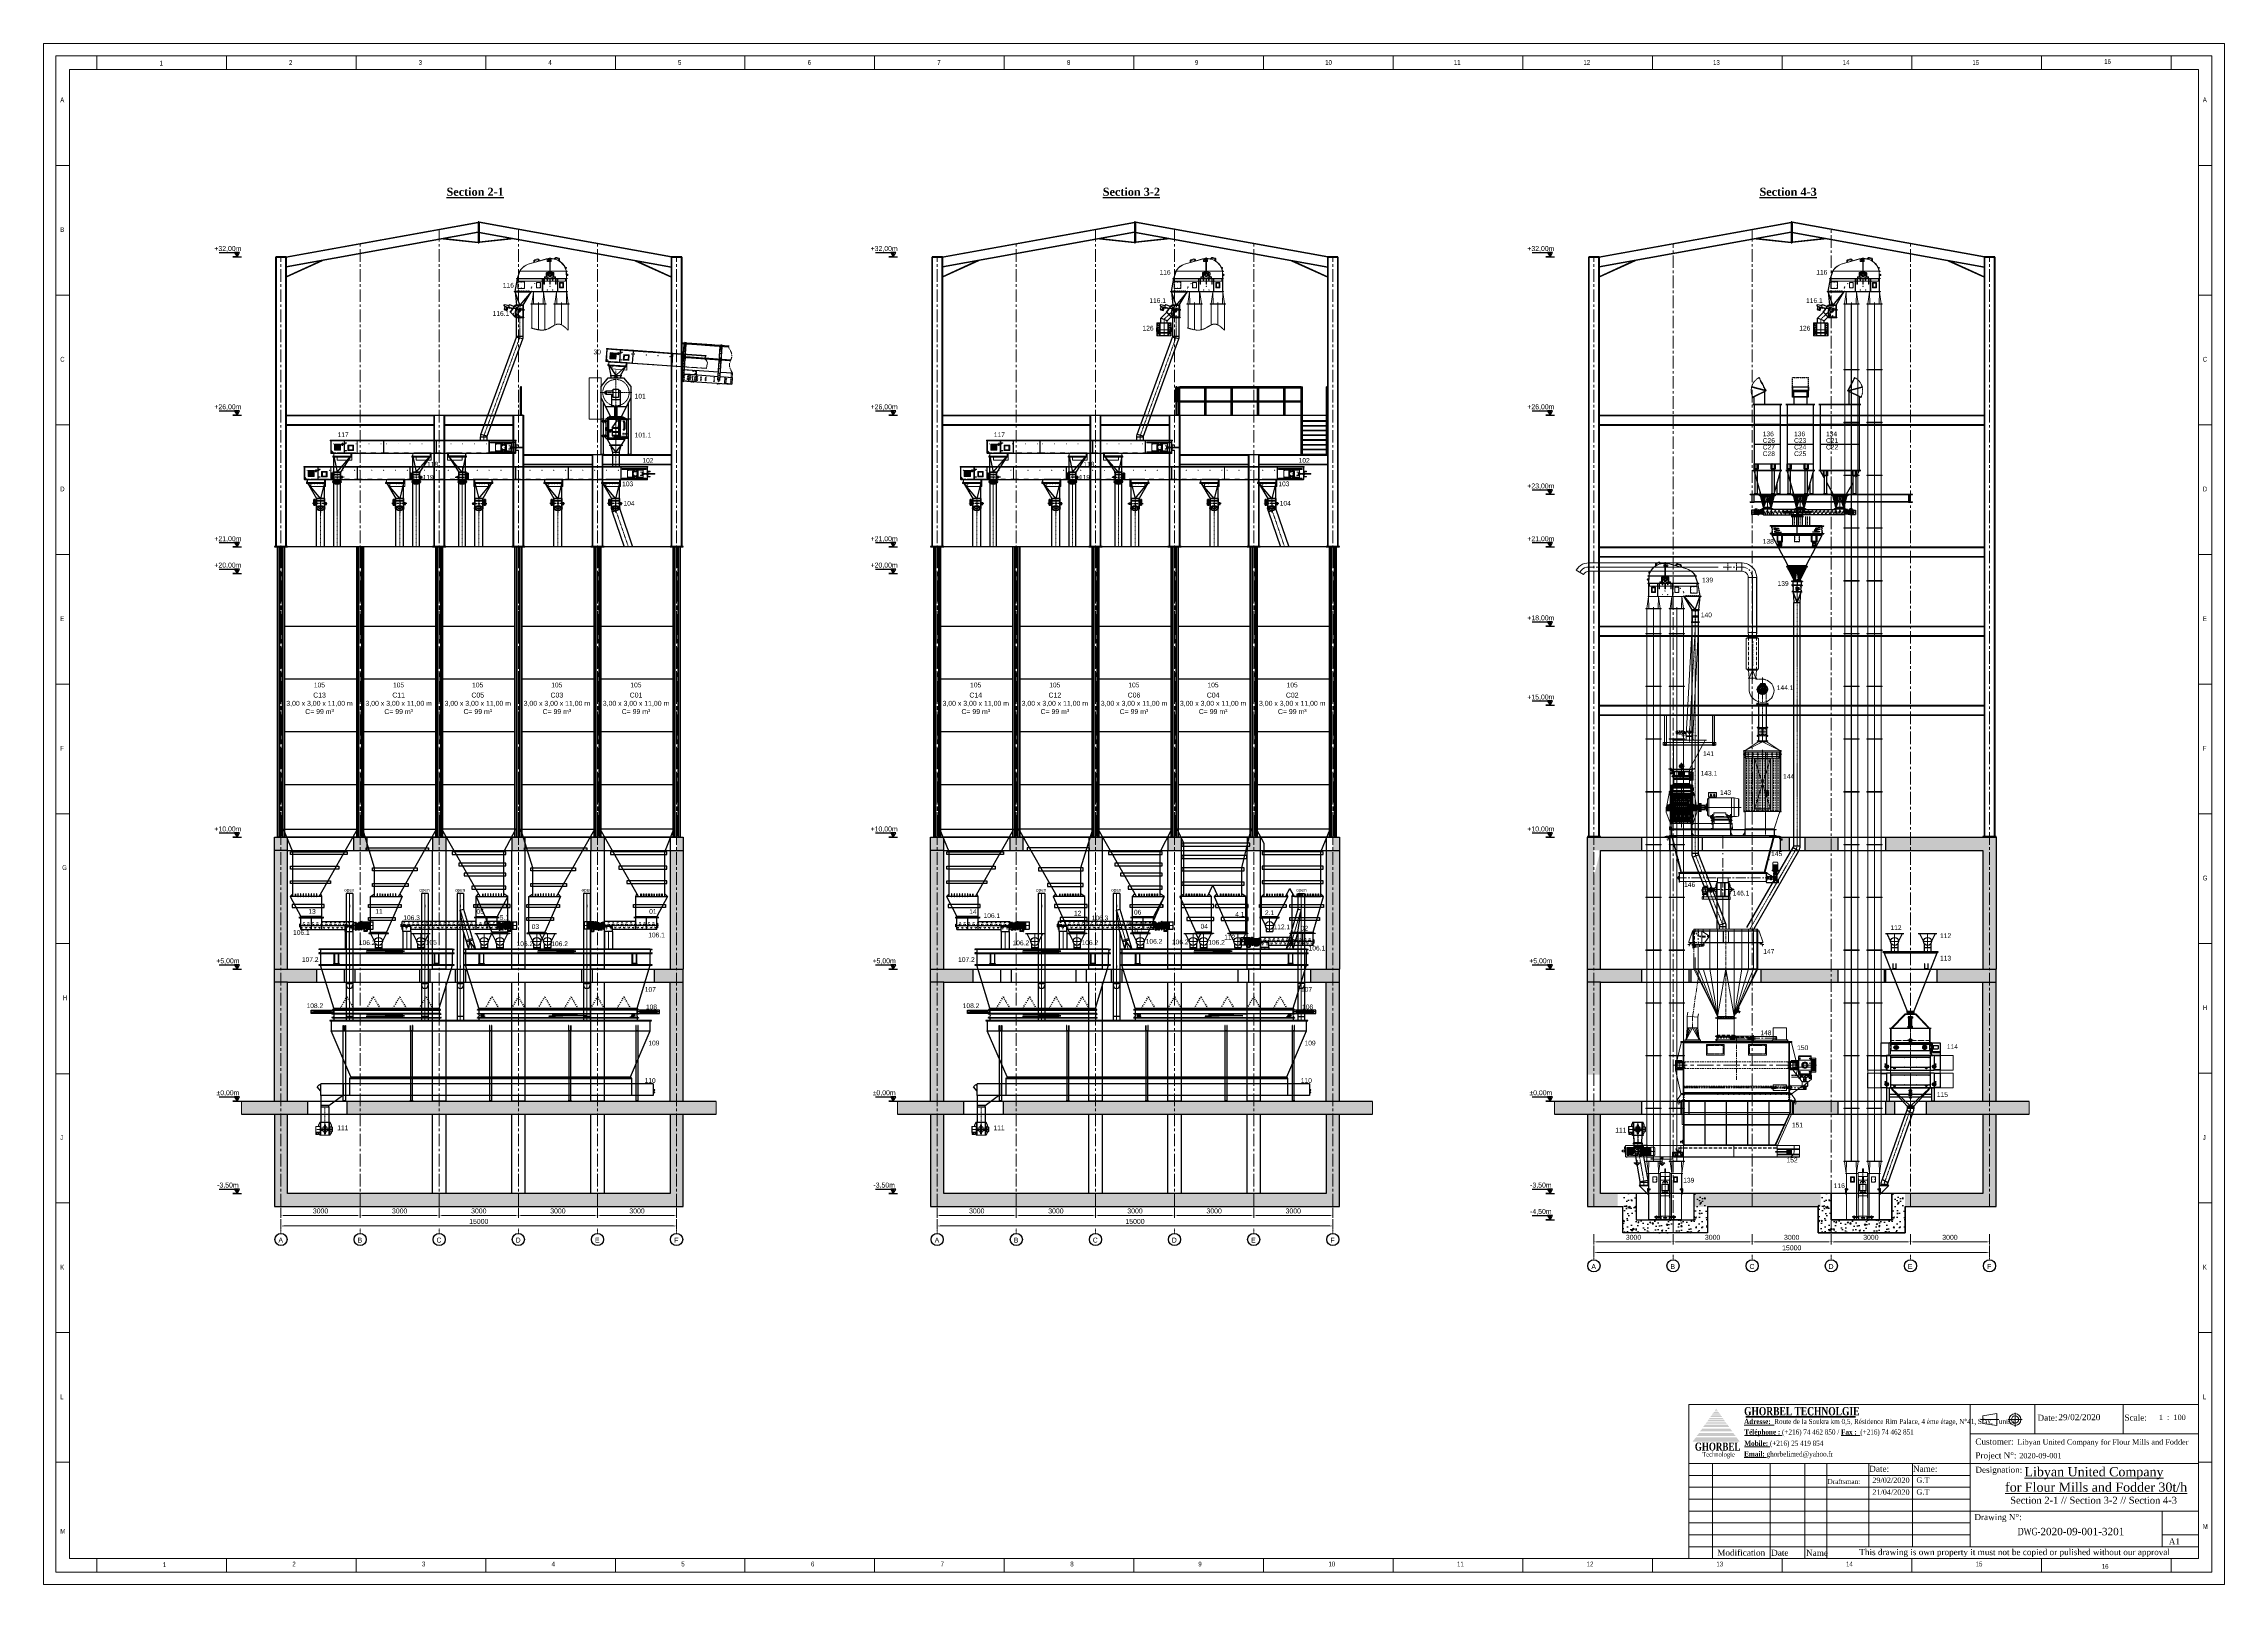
# Model space of a CAD drawing. Header units: millimetres. Extents: x 3220 to 226993, y 817 to 176024.
# Drawn here: x 61623 to 144308, y 117622 to 176024 of the extents above; entities that cross this region are included whole.
import ezdxf
from ezdxf.lldxf.tags import DXFTag

# ---------------------------------------------------------------- set-up
doc = ezdxf.new("R2010")
doc.units = ezdxf.units.MM
for name, pattern in [('ACAD_ISO03W100', [30, 12, -18]), ('AXES', [50.8, 31.75, -6.35, 6.35, -6.35]), ('CACHE', [4, 2, -2]), ('CENTER', [10.16, 6.35, -1.27, 1.27, -1.27]), ('center_short', [6.875, 4.75, -0.875, 0.375, -0.875]), ('CHAIN', [0.3543, 0.2362, -0.0295, 0.0591, -0.0295]), ('DASHED', [15, 7, -8]), ('DASHED2', [9.525, 6.35, -3.175]), ('DOT_CENTER', [14, 12, -1, 0, -1]), ('GESTRICHELT2', [0.375, 0.25, -0.125]), ('hidden_short', [3.125, 2.25, -0.875]), ('LONG_DASHED', [15, 10, -5])]:
    doc.linetypes.add(name, pattern=pattern)
for name, color, linetype in [('1', 7, 'Continuous'), ('117.859_CLIP_PAS', 7, 'Continuous'), ('117.860A_CLIP_TU', 7, 'Continuous'), ('118.010_PASAMANOS', 7, 'Continuous'), ('118.917_NUEVO_PO', 7, 'Continuous'), ('Cajetín', 7, 'Continuous'), ('D3', 7, 'Continuous'), ('Repère', 76, 'Continuous'), ('TB', 7, 'Continuous')]:
    doc.layers.add(name, color=color, linetype=linetype)
for name, color, linetype, lineweight in [('_Annahme', 4, 'Continuous', 15), ('Axe', 1, 'AXES', 9), ('Cache', 3, 'ACAD_ISO03W100', 13), ('DESSIN', 7, 'Continuous', 25), ('Gewinde(DIN)', 160, 'Continuous', 25), ('MACHINE-AXIS', 1, 'center_short', 18), ('MACHINE-HID', 4, 'hidden_short', 18), ('MACHINE-VIS18', 4, 'Continuous', 18), ('Mittellinie (ISO)', 7, 'Continuous', 25), ('Mittelpunktmarkierung (ISO)', 7, 'Continuous', 25), ('RAHMEN025', 7, 'Continuous', 50), ('Sichtbar (ISO)', 7, 'Continuous', 50)]:
    doc.layers.add(name, color=color, linetype=linetype, lineweight=lineweight)
doc.layers.add('MACHINE-CLEARANCE', color=1, linetype='Continuous', lineweight=18, plot=False)
for name, color, linetype, lineweight, true_color in [('Mittellinie(DIN)', 7, 'Continuous', 25, 0x3f3f3f), ('Mittelpunktmarkierung(DIN)', 7, 'Continuous', 25, 0x3f3f3f), ('Sichtbare Kanten(DIN)', 7, 'Continuous', 50, 0x3f3f3f), ('Sichtbare tangentiale Kanten(DIN)', 7, 'Continuous', 50, 0x3f3f3f), ('Verdeckte Kanten(DIN)', 7, 'DASHED', 35, 0x3f3f3f), ('Verdeckte tangentiale Kanten(DIN)', 7, 'DASHED', 35, 0x3f3f3f)]:
    doc.layers.add(name, color=color, linetype=linetype, lineweight=lineweight, true_color=true_color)
doc.styles.add('ARIAL_BOLD', font='arial.ttf')
doc.styles.add('SLDTEXTSTYLE0', font='TXT', dxfattribs={"width": 0.75})
doc.styles.get("Standard").update_dxf_attribs({"font": 'arial.ttf'})
tags = doc.linetypes.add('HIDDEN2', pattern=[4.7625, 3.175, -1.5875]).pattern_tags.tags
tags[6:7] = [DXFTag(74, 4), DXFTag(75, 0), DXFTag(340, '0'), DXFTag(46, 0.0), DXFTag(50, 0.0), DXFTag(44, 0.0), DXFTag(45, 0.0)]
tags[4:5] = [DXFTag(74, 4), DXFTag(75, 0), DXFTag(340, '0'), DXFTag(46, 0.0), DXFTag(50, 0.0), DXFTag(44, 0.0), DXFTag(45, 0.0)]
doc.dimstyles.new('ECHE 75', dxfattribs={"dimscale": 75, "dimtxt": 2.5, "dimasz": 1.5, "dimexe": 1.25, "dimexo": 0.625, "dimgap": 1, "dimtad": 1, "dimdec": 0, "dimtxsty": 'ARIAL_BOLD', "dimcen": 2.5, "dimclrd": 4, "dimclre": 4, "dimclrt": 6, "dimadec": 0, "dimazin": 0, "dimtfac": 1, "dimtdec": 0, "dimtmove": 0, "dimatfit": 3, "dimfxl": 1, "dimlwd": 13, "dimlwe": 13, "dimarcsym": 0})
pattern_1 = [(50, (0, 1000), (546.554, -47.817), [57.15, -628.65]), (355, (0, 1000), (-105.73, 573.17), [45.72, -502.922]), (100.4514, (45.55, 996), (440.824, 525.353), [48.57, -534.27]), (46.184, (0, 1152.4), (813.237, -126.127), [85.725, -942.975]), (96.6356, (67.8, 1141.9), (712.212, 742.28), [72.855, -801.407]), (351.184, (0, 1152.4), (712.212, 742.28), [68.58, -754.38]), (21, (76.2, 1114.3), (454.843, -306.796), [57.15, -628.65]), (326, (76.2, 1114.3), (185.406, 552.564), [45.72, -502.92]), (71.4514, (114.1, 1088.73), (640.25, 245.768), [48.57, -534.27]), (37.5, (0, 1000), (9.2658, 253.665), [0, -496.824, 0, -510.54, 0, -504.825]), (7.5, (0, 1000), (200.459, 300.5417), [0, -291.084, 0, -485.394, 0, -192.405]), (327.5, (-169.93, 1000), (406.7718, -17.1862), [0, -190.5, 0, -594.36, 0, -788.67]), (317.5, (-246.13, 1000), (444.3875, 76.2795), [0, -247.65, 0, -394.716, 0, -560.07])]
pattern_2 = [(50, (0, 2000), (546.554, -47.817), [57.15, -628.65]), (355, (0, 2000), (-105.73, 573.17), [45.72, -502.922]), (100.4514, (45.55, 1996), (440.824, 525.353), [48.57, -534.27]), (46.184, (0, 2152.4), (813.237, -126.127), [85.725, -942.975]), (96.6356, (67.8, 2141.9), (712.212, 742.28), [72.855, -801.407]), (351.184, (0, 2152.4), (712.212, 742.28), [68.58, -754.38]), (21, (76.2, 2114.3), (454.843, -306.796), [57.15, -628.65]), (326, (76.2, 2114.3), (185.406, 552.564), [45.72, -502.92]), (71.4514, (114.1, 2088.73), (640.25, 245.768), [48.57, -534.27]), (37.5, (0, 2000), (9.2658, 253.6651), [0, -496.824, 0, -510.54, 0, -504.825]), (7.5, (0, 2000), (200.459, 300.5417), [0, -291.084, 0, -485.394, 0, -192.405]), (327.5, (-169.93, 2000), (406.7718, -17.1862), [0, -190.5, 0, -594.36, 0, -788.67]), (317.5, (-246.13, 2000), (444.3875, 76.2795), [0, -247.65, 0, -394.716, 0, -560.07])]
pattern_3 = [(50, (0, 1000), (546.554, -47.817), [57.15, -628.65]), (355, (0, 1000), (-105.73, 573.17), [45.72, -502.922]), (100.4514, (45.55, 996), (440.824, 525.353), [48.57, -534.27]), (46.184, (0, 1152.4), (813.237, -126.127), [85.725, -942.975]), (96.6356, (67.8, 1141.9), (712.212, 742.28), [72.855, -801.407]), (351.184, (0, 1152.4), (712.212, 742.28), [68.58, -754.38]), (21, (76.2, 1114.3), (454.843, -306.796), [57.15, -628.65]), (326, (76.2, 1114.3), (185.406, 552.564), [45.72, -502.92]), (71.4514, (114.1, 1088.73), (640.25, 245.768), [48.57, -534.27]), (37.5, (0, 1000), (9.2658, 253.6651), [0, -496.824, 0, -510.54, 0, -504.825]), (7.5, (0, 1000), (200.459, 300.5417), [0, -291.084, 0, -485.394, 0, -192.405]), (327.5, (-169.93, 1000), (406.7718, -17.1862), [0, -190.5, 0, -594.36, 0, -788.67]), (317.5, (-246.13, 1000), (444.3875, 76.2795), [0, -247.65, 0, -394.716, 0, -560.07])]

# ---------------------------------------------------------------- blocks, each defined once
blk = doc.blocks.new('niveau')
h = blk.add_hatch(color=1)
h.dxf.hatch_style = 1
h.paths.add_polyline_path([(0, 164), (-93, 164), (0, 0)])
at = {"color": 1}
blk.add_line((0, 164), (0, 0), dxfattribs=at)
blk.add_lwpolyline([(-674, 164), (-93, 164), (0, 0), (93, 164), (-93, 164), (0, 0), (-165, 0), (165, 0)], dxfattribs=at)
blk = doc.blocks.new('cell 2.5x2.5x10.2')
at = {"layer": 'Axe', "lineweight": -3, "ltscale": 25}
for p, q in [((0, 1000), (0, -10000)), ((3000, 1000), (3000, -10000))]:
    blk.add_line(p, q, dxfattribs=at)
at = {"layer": 'DESSIN', "color": 4}
for p, q in [((3130, 1000), (-130, 1000)), ((-130, -10000), (-130, 1000)), ((-130, 988), (-130, -10000)), ((-62, -10000), (-62, 1000)), ((-62, 988), (-62, -10000)), ((62, -10000), (62, 1000)), ((62, 988), (62, -10000)), ((130, -10000), (130, 1000)), ((130, 988), (130, -10000)), ((2870, -10000), (2870, 1000)), ((2870, 988), (2870, -10000)), ((2938, -10000), (2938, 1000)), ((2938, 988), (2938, -10000)), ((3062, -10000), (3062, 1000)), ((3062, 988), (3062, -10000)), ((3130, -10000), (3130, 1000)), ((3130, 988), (3130, -10000)), ((130, -2000), (2870, -2000)), ((130, -4000), (2870, -4000)), ((130, -6000), (2870, -6000)), ((130, -8000), (2870, -8000)), ((3130, -10000), (-130, -10000)), ((2910, -10000), (90, -10000))]:
    blk.add_line(p, q, dxfattribs=at)
at = {"layer": 'DESSIN'}
for p, q in [((2959, -3960), (2959, -3960)), ((2959, -4040), (2959, -4040)), ((2959, -8040), (2959, -8040))]:
    blk.add_line(p, q, dxfattribs=at)
blk = doc.blocks.new('R')
for p, q in [((-37.5, 0), (37.5, 0)), ((-37.5, -30), (-37.5, 0)), ((37.5, 0), (37.5, -30)), ((-34.5, -30), (-37.5, -30)), ((-34.5, -30), (-34.5, -3)), ((-34.5, -3), (34.5, -3)), ((34.5, -3), (34.5, -30)), ((34.5, -30), (37.5, -30))]:
    blk.add_line(p, q)
blk = doc.blocks.new('CONJUNTO POSTE 118.917 H1280mm')
at = {"layer": '117.859_CLIP_PAS'}
for p, q in [((-30, 1239.5), (-30, 1295.5)), ((30, 1295.5), (-30, 1295.5)), ((-30, 1235.5), (-30, 1239.5)), ((-30, 1239.5), (30, 1239.5)), ((-30, 1175), (-30, 1235.5)), ((-30, 1117), (-30, 1175)), ((-30, 1175), (30, 1175)), ((-30, 1117), (30, 1117)), ((-6, 1159), (-6, 1151)), ((6, 1151), (6, 1159)), ((30, 1239.5), (30, 1295.5)), ((30, 1235.5), (30, 1239.5)), ((30, 1175), (30, 1235.5)), ((30, 1117), (30, 1175))]:
    blk.add_line(p, q, dxfattribs=at)
at = {"layer": '117.859_CLIP_PAS', "linetype": 'HIDDEN2', "ltscale": 0.1}
for p, q in [((30, 1291.5), (-30, 1291.5)), ((-30, 1243.5), (30, 1243.5)), ((-6, 1204), (-6, 1196)), ((6, 1196), (6, 1204))]:
    blk.add_line(p, q, dxfattribs=at)
at = {"layer": '117.859_CLIP_PAS'}
blk.add_circle((0, 1200), 6, dxfattribs=at)
at = {"layer": '117.859_CLIP_PAS', "linetype": 'HIDDEN2', "ltscale": 0.1}
for centre, start, end in [((0, 1204), 0, 180), ((0, 1196), 180, 0)]:
    blk.add_arc(centre, 6, start, end, dxfattribs=at)
at = {"layer": '117.859_CLIP_PAS'}
for centre, start, end in [((0, 1159), 0, 180), ((0, 1151), 180, 0)]:
    blk.add_arc(centre, 6, start, end, dxfattribs=at)
at = {"layer": '117.860A_CLIP_TU', "linetype": 'HIDDEN2', "ltscale": 0.1}
for p, q in [((-30, 818), (-30, 777)), ((-30, 818), (30, 818)), ((-30, 777), (-30, 772)), ((-30, 776), (30, 776)), ((-30, 772), (-30, 724)), ((-30, 772), (30, 772)), ((-30, 724), (-30, 719)), ((-30, 724), (30, 724)), ((-30, 720), (30, 720)), ((-30, 719), (-30, 678)), ((-30, 678), (30, 678)), ((-6, 794), (-6, 802)), ((-6, 702), (-6, 694)), ((6, 802), (6, 794)), ((6, 694), (6, 702)), ((30, 818), (30, 777)), ((30, 777), (30, 772)), ((30, 772), (30, 724)), ((30, 724), (30, 719)), ((30, 719), (30, 678))]:
    blk.add_line(p, q, dxfattribs=at)
for centre in [(0, 794), (0, 694)]:
    blk.add_arc(centre, 6, 180, 0, dxfattribs=at)
at = {"layer": '118.917_NUEVO_PO'}
for p, q in [((-37.5, -38), (-37.5, 1242)), ((-37.5, 1242), (-34.5, 1242)), ((-31.5, 1242), (-34.5, 1242)), ((-34.5, -38), (-34.5, 1242)), ((-30, 1242), (-31.5, 1242)), ((31.5, 1242), (30, 1242)), ((34.5, 1242), (31.5, 1242)), ((34.5, -38), (34.5, 1242)), ((37.5, 1242), (34.5, 1242)), ((37.5, -38), (37.5, 1242)), ((-37.5, -38), (-34.5, -38)), ((-31.5, -38), (-34.5, -38)), ((31.5, -38), (-31.5, -38)), ((34.5, -38), (31.5, -38)), ((37.5, -38), (34.5, -38))]:
    blk.add_line(p, q, dxfattribs=at)
at = {"layer": '118.917_NUEVO_PO', "linetype": 'HIDDEN2', "ltscale": 0.1}
blk.add_line((30, 1242), (-30, 1242), dxfattribs=at)
at = {"layer": '118.917_NUEVO_PO'}
for centre in [(0, 1052), (0, 976), (0, 802), (0, 702), (0, 602), (0, 502), (0, 402), (0, 228), (0, 152), (0, 45), (0, 0)]:
    blk.add_circle(centre, 6, dxfattribs=at)
at = {"layer": '118.917_NUEVO_PO', "linetype": 'HIDDEN2', "ltscale": 0.1}
for start, end in [(180, 199.471221), (340.528779, 0)]:
    blk.add_arc((0, 1204), 6, start, end, dxfattribs=at)
at = {"layer": '118.917_NUEVO_PO'}
for centre, start, end in [((0, 1159), 180, 0), ((0, 1204), 199.471221, 340.528779)]:
    blk.add_arc(centre, 6, start, end, dxfattribs=at)
blk = doc.blocks.new('Section c-a')
h = blk.add_hatch()
h.set_pattern_fill('AR-CONC', color=256, scale=3)
h.set_pattern_definition(pattern_2)
h.paths.add_polyline_path([(0, 9500), (-250, 9500), (-250, 5000), (0, 5000)])
h.paths.add_polyline_path([(250, 9500), (0, 9500), (0, 5000), (250, 5000)])
h.paths.add_polyline_path([(0, 10000), (-250, 10000), (-250, 9500), (0, 9500)])
h.paths.add_polyline_path([(15000, 10000), (15000, 9500), (15250, 9500), (14750, 9500), (15000, 9500)])
h.paths.add_polyline_path([(15000, 10000), (14750, 10000), (14750, 5000), (15000, 5000)])
h.paths.add_polyline_path([(15250, 9500), (15000, 9500), (15000, 5000), (15250, 5000)])
h.paths.add_polyline_path([(15250, 10000), (15000, 10000), (15000, 9500), (15250, 9500)])
h.paths.add_polyline_path([(2750, 10000), (2750, 9500), (3000, 9500), (3000, 10000)])
h.paths.add_polyline_path([(250, 9500), (250, 10000), (0, 10000), (0, 9500)])
h.paths.add_polyline_path([(3250, 9500), (3250, 10000), (3000, 10000), (3000, 9500)])
h.paths.add_polyline_path([(5750, 10000), (5750, 9500), (6000, 9500), (6000, 10000)])
h.paths.add_polyline_path([(6250, 9500), (6250, 10000), (6000, 10000), (6000, 9500)])
h.paths.add_polyline_path([(8750, 10000), (8750, 9500), (9000, 9500), (9000, 10000)])
h.paths.add_polyline_path([(11750, 10000), (11750, 9500), (12000, 9500), (12000, 10000)])
h.paths.add_polyline_path([(9250, 9500), (9250, 10000), (9000, 10000), (9000, 9500)])
h.paths.add_polyline_path([(12250, 9500), (12250, 10000), (12000, 10000), (12000, 9500)])
h.paths.add_polyline_path([(14750, 10000), (14750, 9500), (15000, 9500), (15000, 10000)])
h = blk.add_hatch()
h.set_pattern_fill('AR-CONC', color=256, scale=3)
h.set_pattern_definition(pattern_1)
h.paths.add_polyline_path([(0, 4500), (-250, 4500), (-250, 0), (0, 0)])
h.paths.add_polyline_path([(250, 4500), (0, 4500), (0, 0), (250, 0)])
h.paths.add_polyline_path([(0, 5000), (-250, 5000), (-250, 4500), (0, 4500)])
h.paths.add_polyline_path([(14750, 5000), (15000, 5000), (15000, 4500), (14750, 4500)])
h.paths.add_polyline_path([(15000, 5000), (14750, 5000), (14750, 4500), (15000, 4500)], flags=17)
h.paths.add_polyline_path([(15250, 5000), (15000, 5000), (15000, 4500), (15250, 4500)])
h.paths.add_polyline_path([(15250, 4500), (15000, 4500), (15000, 0), (15250, 0)])
h.paths.add_polyline_path([(15000, 4500), (14750, 4500), (14750, 0), (15000, 0)])
h.paths.add_polyline_path([(1350, 4500), (1350, 5000), (0, 5000), (0, 4500)])
h.paths.add_polyline_path([(14150, 5000), (14150, 4500), (15000, 4500), (15000, 5000)])
h = blk.add_hatch()
h.set_pattern_fill('AR-CONC', color=256, scale=3)
h.paths.add_polyline_path([(-250, 0), (-1500, 0), (-1500, -500), (-250, -500)])
h.paths.add_polyline_path([(0, 0), (-250, 0), (-250, -500), (0, -500)])
h.paths.add_polyline_path([(250, 0), (0, 0), (0, -500), (250, -500)])
h.paths.add_polyline_path([(6000, 0), (3000, 0), (3000, -500), (3250, -500), (6000, -500)])
h.paths.add_polyline_path([(9000, 0), (6000, 0), (6000, -500), (6250, -500), (9000, -500)])
h.paths.add_polyline_path([(12000, 0), (9000, 0), (9000, -500), (9250, -500), (12000, -500)])
h.paths.add_polyline_path([(14750, 0), (12000, 0), (12000, -500), (14750, -500)])
h.paths.add_polyline_path([(14750, 0), (14750, -500)])
h.paths.add_polyline_path([(15000, 0), (14750, 0), (14750, -500), (15000, -500)])
h.paths.add_polyline_path([(15250, 0), (15000, 0), (15000, -500), (15250, -500)])
h.paths.add_polyline_path([(16500, 0), (15250, 0), (15250, -500), (16500, -500)])
h.paths.add_polyline_path([(1000, -500), (1000, 0), (250, 0), (250, -500)])
h.paths.add_polyline_path([(2500, 0), (2500, -500), (3000, -500), (3000, 0)])
h = blk.add_hatch()
h.set_pattern_fill('AR-CONC', color=256, scale=3)
h.paths.add_polyline_path([(0, -500), (-250, -500), (-250, -4000), (0, -4000)])
h.paths.add_polyline_path([(250, -500), (0, -500), (0, -4000), (3000, -4000), (3000, -3500), (2750, -3500), (250, -3500)])
h.paths.add_polyline_path([(6000, -3500), (3000, -3500), (3000, -4000), (6000, -4000)])
h.paths.add_polyline_path([(9000, -3500), (8750, -3500), (6000, -3500), (6000, -4000), (9000, -4000)])
h.paths.add_polyline_path([(12000, -3500), (9000, -3500), (9000, -4000), (12000, -4000)])
h.paths.add_polyline_path([(15000, -3500), (12000, -3500), (12000, -4000), (15000, -4000)])
h.paths.add_polyline_path([(15000, -500), (14750, -500), (14750, -3500), (15000, -3500), (15000, -4000)])
h.paths.add_polyline_path([(15250, -500), (15000, -500), (15000, -4000), (15250, -4000)])
for p, q in [((1720, 31880), (195, 31606)), ((13280, 31880), (14805, 31606)), ((15213, 27562), (15195, 27564)), ((15195, 27564), (15577, 27537)), ((15731, 27263), (15195, 27300)), ((15195, 27300), (17092, 27167)), ((15750, 27525), (15288, 27557)), ((15652, 27532), (16575, 27467)), ((15750, 27525), (15731, 27263)), ((16649, 27462), (17111, 27430)), ((17111, 27430), (17092, 27167)), ((-250, 5000), (-250, 10000)), ((-250, 10000), (15250, 10000)), ((15250, 10000), (15250, 5000)), ((250, 9500), (-250, 9500)), ((250, 5000), (250, 9500)), ((250, 9500), (14750, 9500)), ((14750, 9500), (15250, 9500)), ((14750, 9500), (14750, 5000)), ((1350, 5000), (1350, 4500)), ((14150, 5000), (14150, 4500)), ((250, 4500), (-250, 4500)), ((-1500, 0), (16500, 0)), ((1000, 0), (1000, -500)), ((2500, 0), (2500, -500)), ((-1500, -500), (16500, -500))]:
    blk.add_line(p, q)
at = {"color": 76}
for p, q in [((9076, 26500, 0), (9076, 27048, 0)), ((9087, 26008, 0), (9087, 26480, 0)), ((9113, 26008, 0), (9113, 26480, 0)), ((9124, 26500, 0), (9124, 27048, 0))]:
    blk.add_line(p, q, dxfattribs=at)
for points in [[(190, 31980), (7480, 33294)], [(195, 32000), (7480, 33313)], [(14805, 32000), (7520, 33313)], [(14810, 31980), (7520, 33294)], [(7480, 32938), (195, 31625)], [(7480, 32919), (195, 31606)], [(6154, 32680), (7480, 32539)], [(6221, 32692), (7480, 32558)], [(7520, 32938), (14805, 31625)], [(7520, 32919), (14805, 31606)], [(8779, 32692), (7520, 32558)], [(8846, 32680), (7520, 32539)], [(9005, 32697), (9000, 32696)], [(1566, 31853), (195, 31225)], [(1492, 31839), (195, 31245)], [(13434, 31853), (14805, 31225)], [(13508, 31839), (14805, 31245)], [(15588, 27692), (15195, 27719)], [(15224, 27717), (15195, 27719)], [(15213, 27562), (15195, 27564)], [(15195, 27564), (15213, 27562)], [(15195, 27564), (15577, 27537)], [(15195, 27564), (15577, 27537)], [(15288, 27557), (15750, 27525), (15760, 27679), (15299, 27712)], [(15652, 27532), (16575, 27467)], [(15652, 27532), (16575, 27467)], [(16585, 27622), (15663, 27686)], [(16649, 27462), (17111, 27430), (17122, 27584), (16660, 27617)], [(250, 9500), (250, 10000)], [(2750, 10000), (2750, 9500)], [(3250, 10000), (3250, 9500)], [(5750, 10000), (5750, 9500)], [(6250, 10000), (6250, 9500)], [(8750, 10000), (8750, 9500)], [(9250, 10000), (9250, 9500)], [(11750, 10000), (11750, 9500)], [(12250, 10000), (12250, 9500)], [(14750, 10000), (14750, 9500)], [(-250, 0), (-250, 5000), (15250, 5000)], [(15250, 0), (15250, 5000)], [(250, 0), (250, 4500), (15250, 4500)], [(14750, 0), (14750, 4500)], [(-250, -500), (-250, -4000), (15250, -4000), (15250, -500)], [(14750, -500), (14750, -3500), (250, -3500), (250, -500)]]:
    blk.add_lwpolyline(points)
for points in [[(7480, 32524), (7500, 32524), (7500, 33324), (7480, 33324)], [(7520, 32524), (7500, 32524), (7500, 33324), (7520, 33324)], [(-195, 31980), (195, 31980), (195, 32000), (-195, 32000)], [(195, 31980), (195, 21020), (-195, 21020), (-195, 31980)], [(-176, 21020), (-176, 31980), (176, 31980), (176, 21020)], [(14805, 31980), (15195, 31980), (15195, 32000), (14805, 32000)], [(15195, 31980), (15195, 21020), (14805, 21020), (14805, 31980)], [(14824, 21020), (14824, 31980), (15176, 31980), (15176, 21020)], [(5805, 25610), (195, 25610), (195, 26000), (5805, 26000)], [(195, 25981), (5805, 25981), (5805, 25629), (195, 25629)], [(6195, 26000), (6195, 21020), (5805, 21020), (5805, 26000)], [(5824, 21020), (5824, 26000), (6176, 26000), (6176, 21020)], [(8805, 25610), (6195, 25610), (6195, 26000), (8805, 26000)], [(6195, 25981), (8805, 25981), (8805, 25629), (6195, 25629)], [(9195, 26000), (9195, 21020), (8805, 21020), (8805, 26000)], [(8824, 21020), (8824, 26000), (9176, 26000), (9176, 21020)], [(11805, 24110), (9195, 24110), (9195, 24500), (11805, 24500)], [(9195, 24481), (11805, 24481), (11805, 24129), (9195, 24129)], [(12195, 24500), (12195, 21020), (11805, 21020), (11805, 24500)], [(11824, 21020), (11824, 24500), (12176, 24500), (12176, 21020)], [(14805, 24110), (12195, 24110), (12195, 24500), (14805, 24500)], [(12195, 24481), (14805, 24481), (14805, 24129), (12195, 24129)], [(-250, 21000), (250, 21000), (250, 21020), (-250, 21020)], [(5750, 21000), (6250, 21000), (6250, 21020), (5750, 21020)], [(8750, 21000), (9250, 21000), (9250, 21020), (8750, 21020)], [(11750, 21000), (12250, 21000), (12250, 21020), (11750, 21020)], [(14750, 21000), (15250, 21000), (15250, 21020), (14750, 21020)]]:
    blk.add_lwpolyline(points, close=True)
at = {"linetype": 'HIDDEN2', "ltscale": 20}
for points in [[(15732, 27267), (15462, 27286), (15480, 27539), (15749, 27520)], [(17093, 27172), (16823, 27191), (16841, 27444), (17110, 27425)]]:
    blk.add_lwpolyline(points, dxfattribs=at)
at = {"color": 76}
blk.add_lwpolyline([(9060, 26000), (9140, 26000), (9140, 26008), (9060, 26008)], close=True, dxfattribs=at)
at = {"color": 0}
for points in [[(5750, 9500), (6250, 9500), (6250, 5000), (5750, 5000)], [(8750, 9500), (9250, 9500), (9250, 5000), (8750, 5000)], [(11750, 9500), (12250, 9500), (12250, 5000), (11750, 5000)], [(5750, 4500), (6250, 4500), (6250, 0), (5750, 0)], [(8750, 4500), (9250, 4500), (9250, 0), (8750, 0)], [(11750, 4500), (12250, 4500), (12250, 0), (11750, 0)], [(5750, -500), (6250, -500), (6250, -3500), (5750, -3500)], [(8750, -500), (9250, -500), (9250, -3500), (8750, -3500)], [(11750, -500), (12250, -500), (12250, -3500), (11750, -3500)]]:
    blk.add_lwpolyline(points, close=True, dxfattribs=at)
at = {"color": 6}
for points in [[(2400, 5000), (2400, 4500)], [(2800, 5000), (2800, 4500)], [(5250, 5000), (5250, 4500)], [(5650, 5000), (5650, 4500)], [(6600, 5000), (6600, 4500)], [(7000, 5000), (7000, 4500)], [(11400, 5000), (11400, 4500)], [(11800, 5000), (11800, 4500)]]:
    blk.add_lwpolyline(points, dxfattribs=at)
for centre, radius in [((15237, 27361), 6.5), ((15240, 27406), 6.5), ((15243, 27451), 6.5), ((15246, 27496), 6.5), ((15281, 27358), 6.5), ((15284, 27403), 6.5), ((15288, 27448), 6.5), ((15291, 27493), 6.5), ((15416, 27349), 6.5), ((15420, 27394), 6.5), ((15423, 27438), 6.5), ((15426, 27483), 6.5), ((15511, 27342), 6.5), ((15514, 27387), 6.5), ((15517, 27432), 6.5), ((15521, 27477), 6.5), ((15601, 27336), 6.5), ((15604, 27381), 6.5), ((15607, 27426), 6.5), ((15610, 27470), 6.5), ((15623, 27653), 6), ((15691, 27329), 6.5), ((15694, 27374), 6.5), ((15697, 27419), 6.5), ((15700, 27464), 6.5), ((15708, 27571), 6), ((15713, 27647), 6), ((15780, 27323), 6.5), ((15783, 27368), 6.5), ((15786, 27413), 6.5), ((15790, 27458), 6.5), ((15920, 27313), 6.5), ((15923, 27358), 6.5), ((15926, 27403), 6.5), ((15929, 27448), 6.5), ((16099, 27301), 6.5), ((16102, 27346), 6.5), ((16106, 27391), 6.5), ((16109, 27436), 6.5), ((16422, 27323), 6.5), ((16425, 27368), 6.5), ((16428, 27413), 6.5), ((16601, 27311), 6.5), ((16604, 27356), 6.5), ((16608, 27401), 6.5), ((16620, 27583), 6), ((16876, 27292), 6.5), ((16879, 27337), 6.5), ((16882, 27382), 6.5), ((17058, 27324), 6.5), ((17061, 27369), 6.5), ((17069, 27476), 6), ((17074, 27552), 6), ((16419, 27279), 6.5), ((16598, 27266), 6.5), ((16872, 27247), 6.5), ((17052, 27234), 6.5), ((17055, 27279), 6.5)]:
    blk.add_circle(centre, radius)
at = {"color": 76}
for centre, start, end in [((9100, 27048, 0), 0, 180), ((9100, 26500, 0), 180, 0)]:
    blk.add_arc(centre, 24, start, end, dxfattribs=at)
at = {"layer": '118.010_PASAMANOS'}
for p, q in [((15195, 28749), (16331, 28670)), ((16327, 28622), (15195, 28701)), ((15195, 28228), (16295, 28151)), ((16291, 28103), (15195, 28180)), ((17038, 28051), (16052, 28120)), ((16055, 28168), (17057, 28098)), ((16974, 28577), (16088, 28638)), ((16091, 28686), (16987, 28624)), ((16291, 28103), (16295, 28151)), ((16327, 28622), (16331, 28670))]:
    blk.add_line(p, q, dxfattribs=at)
at = {"layer": 'Axe', "ltscale": 15}
for p, q in [((3000, -4000), (3000, 32506)), ((6000, -4000), (6000, 33046)), ((9000, -4000), (9000, 33046)), ((12000, -4000), (12000, 32506)), ((0, -4000), (0, 32000)), ((15000, -4000), (15000, 32000)), ((15000, -4000), (15000, 32000)), ((-1500, -500), (-1500, 0)), ((16500, -500), (16500, 0))]:
    blk.add_line(p, q, dxfattribs=at)
at = {"layer": 'Axe', "ltscale": 5}
blk.add_spline([(17122, 27584), (17005, 27938), (17092, 28213), (17007, 28505), (16977, 28607), (16987, 28624)], degree=3, dxfattribs=at)
at = {"rotation": 355.9999999999999}
for name, p in [('CONJUNTO POSTE 118.917 H1280mm', (15243, 27451)), ('CONJUNTO POSTE 118.917 H1280mm', (16604, 27356)), ('R', (15596, 27272)), ('R', (16594, 27202))]:
    blk.add_blockref(name, p, dxfattribs=at)
at = {"extrusion": (0, 0, -1), "zscale": -1, "rotation": 4.00000000000007}
blk.add_blockref('R', (-15232, 27297), dxfattribs=at)
for p in [(0, 20000), (3000, 20000), (6000, 20000), (9000, 20000), (12000, 20000)]:
    blk.add_blockref('cell 2.5x2.5x10.2', p)
blk = doc.blocks.new('*D527')
at = {"color": 4, "lineweight": 13, "transparency": 16777216}
for p, q in [((70623, 131897), (70623, 131511)), ((70736, 131605), (73511, 131605)), ((73623, 131897), (73623, 131511))]:
    blk.add_line(p, q, dxfattribs=at)
at = {"color": 4, "transparency": 16777216}
for points in [[(70736, 131623), (70736, 131586), (70623, 131605)], [(73511, 131623), (73511, 131586), (73623, 131605)]]:
    blk.add_solid(points, dxfattribs=at)
at = {"layer": 'Defpoints', "color": 0, "transparency": 16777216}
for p in [(70623, 131944), (73623, 131944), (73623, 131605)]:
    blk.add_point(p, dxfattribs=at)
at = {"color": 6, "transparency": 16777216, "insert": (72123, 131776), "char_height": 187.5, "attachment_point": 5, "style": 'ARIAL_BOLD'}
blk.add_mtext('3000', dxfattribs=at)
blk = doc.blocks.new('*D528')
at = {"color": 4, "lineweight": 13, "transparency": 16777216}
for p, q in [((73623, 131897), (73623, 131511)), ((73736, 131605), (76511, 131605)), ((76623, 131897), (76623, 131511))]:
    blk.add_line(p, q, dxfattribs=at)
at = {"color": 4, "transparency": 16777216}
for points in [[(73736, 131623), (73736, 131586), (73623, 131605)], [(76511, 131623), (76511, 131586), (76623, 131605)]]:
    blk.add_solid(points, dxfattribs=at)
at = {"layer": 'Defpoints', "color": 0, "transparency": 16777216}
for p in [(73623, 131944), (76623, 131944), (76623, 131605)]:
    blk.add_point(p, dxfattribs=at)
at = {"color": 6, "transparency": 16777216, "insert": (75123, 131776), "char_height": 187.5, "attachment_point": 5, "style": 'ARIAL_BOLD'}
blk.add_mtext('3000', dxfattribs=at)
blk = doc.blocks.new('*D529')
at = {"color": 4, "lineweight": 13, "transparency": 16777216}
for p, q in [((76623, 131897), (76623, 131511)), ((76736, 131605), (79511, 131605)), ((79623, 131897), (79623, 131511))]:
    blk.add_line(p, q, dxfattribs=at)
at = {"color": 4, "transparency": 16777216}
for points in [[(76736, 131623), (76736, 131586), (76623, 131605)], [(79511, 131623), (79511, 131586), (79623, 131605)]]:
    blk.add_solid(points, dxfattribs=at)
at = {"layer": 'Defpoints', "color": 0, "transparency": 16777216}
for p in [(76623, 131944), (79623, 131944), (79623, 131605)]:
    blk.add_point(p, dxfattribs=at)
at = {"color": 6, "transparency": 16777216, "insert": (78123, 131776), "char_height": 187.5, "attachment_point": 5, "style": 'ARIAL_BOLD'}
blk.add_mtext('3000', dxfattribs=at)
blk = doc.blocks.new('*D530')
at = {"color": 4, "lineweight": 13, "transparency": 16777216}
for p, q in [((79623, 131897), (79623, 131511)), ((79736, 131605), (82511, 131605)), ((82623, 131897), (82623, 131511))]:
    blk.add_line(p, q, dxfattribs=at)
at = {"color": 4, "transparency": 16777216}
for points in [[(79736, 131623), (79736, 131586), (79623, 131605)], [(82511, 131623), (82511, 131586), (82623, 131605)]]:
    blk.add_solid(points, dxfattribs=at)
at = {"layer": 'Defpoints', "color": 0, "transparency": 16777216}
for p in [(79623, 131944), (82623, 131944), (82623, 131605)]:
    blk.add_point(p, dxfattribs=at)
at = {"color": 6, "transparency": 16777216, "insert": (81123, 131776), "char_height": 187.5, "attachment_point": 5, "style": 'ARIAL_BOLD'}
blk.add_mtext('3000', dxfattribs=at)
blk = doc.blocks.new('*D531')
at = {"color": 4, "lineweight": 13, "transparency": 16777216}
for p, q in [((82623, 131897), (82623, 131511)), ((82736, 131605), (85511, 131605)), ((85623, 131897), (85623, 131511))]:
    blk.add_line(p, q, dxfattribs=at)
at = {"color": 4, "transparency": 16777216}
for points in [[(82736, 131623), (82736, 131586), (82623, 131605)], [(85511, 131623), (85511, 131586), (85623, 131605)]]:
    blk.add_solid(points, dxfattribs=at)
at = {"layer": 'Defpoints', "color": 0, "transparency": 16777216}
for p in [(82623, 131944), (85623, 131944), (85623, 131605)]:
    blk.add_point(p, dxfattribs=at)
at = {"color": 6, "transparency": 16777216, "insert": (84123, 131776), "char_height": 187.5, "attachment_point": 5, "style": 'ARIAL_BOLD'}
blk.add_mtext('3000', dxfattribs=at)
blk = doc.blocks.new('*D532')
at = {"color": 4, "lineweight": 13, "transparency": 16777216}
for p, q in [((70623, 131464), (70623, 131113)), ((70736, 131207), (85511, 131207)), ((85623, 131464), (85623, 131113))]:
    blk.add_line(p, q, dxfattribs=at)
at = {"color": 4, "transparency": 16777216}
for points in [[(70736, 131226), (70736, 131188), (70623, 131207)], [(85511, 131226), (85511, 131188), (85623, 131207)]]:
    blk.add_solid(points, dxfattribs=at)
at = {"layer": 'Defpoints', "color": 0, "transparency": 16777216}
for p in [(70623, 131511), (85623, 131511), (85623, 131207)]:
    blk.add_point(p, dxfattribs=at)
at = {"color": 6, "transparency": 16777216, "insert": (78123, 131378), "char_height": 187.5, "attachment_point": 5, "style": 'ARIAL_BOLD'}
blk.add_mtext('15000', dxfattribs=at)
blk = doc.blocks.new('*D533')
at = {"color": 4, "lineweight": 13, "transparency": 16777216}
for p, q in [((120404, 130897), (120404, 130511)), ((123404, 130897), (123404, 130511)), ((120517, 130605), (123292, 130605))]:
    blk.add_line(p, q, dxfattribs=at)
at = {"color": 4, "transparency": 16777216}
for points in [[(120517, 130623), (120517, 130586), (120404, 130605)], [(123292, 130623), (123292, 130586), (123404, 130605)]]:
    blk.add_solid(points, dxfattribs=at)
at = {"layer": 'Defpoints', "color": 0, "transparency": 16777216}
for p in [(120404, 130944), (123404, 130944), (123404, 130605)]:
    blk.add_point(p, dxfattribs=at)
at = {"color": 6, "transparency": 16777216, "insert": (121904, 130776), "char_height": 187.5, "attachment_point": 5, "style": 'ARIAL_BOLD'}
blk.add_mtext('3000', dxfattribs=at)
blk = doc.blocks.new('*D534')
at = {"color": 4, "lineweight": 13, "transparency": 16777216}
for p, q in [((123404, 130897), (123404, 130511)), ((126404, 130897), (126404, 130511)), ((123517, 130605), (126292, 130605))]:
    blk.add_line(p, q, dxfattribs=at)
at = {"color": 4, "transparency": 16777216}
for points in [[(123517, 130623), (123517, 130586), (123404, 130605)], [(126292, 130623), (126292, 130586), (126404, 130605)]]:
    blk.add_solid(points, dxfattribs=at)
at = {"layer": 'Defpoints', "color": 0, "transparency": 16777216}
for p in [(123404, 130944), (126404, 130944), (126404, 130605)]:
    blk.add_point(p, dxfattribs=at)
at = {"color": 6, "transparency": 16777216, "insert": (124904, 130776), "char_height": 187.5, "attachment_point": 5, "style": 'ARIAL_BOLD'}
blk.add_mtext('3000', dxfattribs=at)
blk = doc.blocks.new('*D535')
at = {"color": 4, "lineweight": 13, "transparency": 16777216}
for p, q in [((126404, 130897), (126404, 130511)), ((129404, 130897), (129404, 130511)), ((126517, 130605), (129292, 130605))]:
    blk.add_line(p, q, dxfattribs=at)
at = {"color": 4, "transparency": 16777216}
for points in [[(126517, 130623), (126517, 130586), (126404, 130605)], [(129292, 130623), (129292, 130586), (129404, 130605)]]:
    blk.add_solid(points, dxfattribs=at)
at = {"layer": 'Defpoints', "color": 0, "transparency": 16777216}
for p in [(126404, 130944), (129404, 130944), (129404, 130605)]:
    blk.add_point(p, dxfattribs=at)
at = {"color": 6, "transparency": 16777216, "insert": (127904, 130776), "char_height": 187.5, "attachment_point": 5, "style": 'ARIAL_BOLD'}
blk.add_mtext('3000', dxfattribs=at)
blk = doc.blocks.new('*D536')
at = {"color": 4, "lineweight": 13, "transparency": 16777216}
for p, q in [((129404, 130897), (129404, 130511)), ((132404, 130897), (132404, 130511)), ((129517, 130605), (132292, 130605))]:
    blk.add_line(p, q, dxfattribs=at)
at = {"color": 4, "transparency": 16777216}
for points in [[(129517, 130623), (129517, 130586), (129404, 130605)], [(132292, 130623), (132292, 130586), (132404, 130605)]]:
    blk.add_solid(points, dxfattribs=at)
at = {"layer": 'Defpoints', "color": 0, "transparency": 16777216}
for p in [(129404, 130944), (132404, 130944), (132404, 130605)]:
    blk.add_point(p, dxfattribs=at)
at = {"color": 6, "transparency": 16777216, "insert": (130904, 130776), "char_height": 187.5, "attachment_point": 5, "style": 'ARIAL_BOLD'}
blk.add_mtext('3000', dxfattribs=at)
blk = doc.blocks.new('*D537')
at = {"color": 4, "lineweight": 13, "transparency": 16777216}
for p, q in [((132404, 130897), (132404, 130511)), ((135404, 130897), (135404, 130511)), ((132517, 130605), (135292, 130605))]:
    blk.add_line(p, q, dxfattribs=at)
at = {"color": 4, "transparency": 16777216}
for points in [[(132517, 130623), (132517, 130586), (132404, 130605)], [(135292, 130623), (135292, 130586), (135404, 130605)]]:
    blk.add_solid(points, dxfattribs=at)
at = {"layer": 'Defpoints', "color": 0, "transparency": 16777216}
for p in [(132404, 130944), (135404, 130944), (135404, 130605)]:
    blk.add_point(p, dxfattribs=at)
at = {"color": 6, "transparency": 16777216, "insert": (133904, 130776), "char_height": 187.5, "attachment_point": 5, "style": 'ARIAL_BOLD'}
blk.add_mtext('3000', dxfattribs=at)
blk = doc.blocks.new('*D538')
at = {"color": 4, "lineweight": 13, "transparency": 16777216}
for p, q in [((120404, 130464), (120404, 130113)), ((120517, 130207), (135292, 130207)), ((135404, 130464), (135404, 130113))]:
    blk.add_line(p, q, dxfattribs=at)
at = {"color": 4, "transparency": 16777216}
for points in [[(120517, 130226), (120517, 130188), (120404, 130207)], [(135292, 130226), (135292, 130188), (135404, 130207)]]:
    blk.add_solid(points, dxfattribs=at)
at = {"layer": 'Defpoints', "color": 0, "transparency": 16777216}
for p in [(120404, 130511), (135404, 130511), (135404, 130207)]:
    blk.add_point(p, dxfattribs=at)
at = {"color": 6, "transparency": 16777216, "insert": (127904, 130378), "char_height": 187.5, "attachment_point": 5, "style": 'ARIAL_BOLD'}
blk.add_mtext('15000', dxfattribs=at)
blk = doc.blocks.new('section 4-3')
h = blk.add_hatch()
h.set_pattern_fill('AR-CONC', color=256, scale=3)
h.set_pattern_definition(pattern_3)
h.paths.add_polyline_path([(0, 9500), (-250, 9500), (-250, 5000), (0, 5000)])
h.paths.add_polyline_path([(250, 9500), (0, 9500), (0, 5000), (250, 5000)])
h.paths.add_polyline_path([(0, 10000), (-250, 10000), (-250, 9500), (0, 9500)])
h.paths.add_polyline_path([(15000, 10000), (12000, 10000), (12000, 9500), (15000, 9500)])
h.paths.add_polyline_path([(15000, 9000), (15000, 8500), (15250, 8500), (14750, 8500), (15000, 8500)])
h.paths.add_polyline_path([(15000, 9500), (14750, 9500), (14750, 5000), (15000, 5000)])
h.paths.add_polyline_path([(15250, 8500), (15000, 8500), (15000, 5000), (15250, 5000)])
h.paths.add_polyline_path([(15250, 10000), (15000, 10000), (15000, 8500), (15250, 8500)])
h.paths.add_polyline_path([(9250, 9500), (9250, 10000), (9000, 10000), (9000, 9500)])
h.paths.add_polyline_path([(11050, 10000), (11050, 9500), (12000, 9500), (12000, 10000)])
h.paths.add_polyline_path([(1800, 9500), (1800, 10000), (0, 10000), (0, 8500), (250, 9500)])
h.paths.add_polyline_path([(8000, 10000), (8000, 9500), (9000, 9500), (9000, 10000)])
h.paths.add_polyline_path([(7080, 10000), (7080, 9500), (7400, 9500), (7400, 10000)])
h = blk.add_hatch()
h.set_pattern_fill('AR-CONC', color=256, scale=3)
h.set_pattern_definition(pattern_3)
h.paths.add_polyline_path([(0, 4500), (-250, 4500), (-250, 1000), (0, 1000)])
h.paths.add_polyline_path([(250, 4500), (0, 4500), (0, 1000), (250, 1000)])
h.paths.add_polyline_path([(0, 5000), (-250, 5000), (-250, 4500), (0, 4500)])
h.paths.add_polyline_path([(14750, 5000), (15000, 5000), (15000, 4500), (14750, 4500)], flags=17)
h.paths.add_polyline_path([(15000, 5000), (14750, 5000), (14750, 4500), (15000, 4500)], flags=17)
h.paths.add_polyline_path([(15250, 5000), (15000, 5000), (15000, 4500), (15250, 4500)])
h.paths.add_polyline_path([(15250, 4500), (15000, 4500), (15000, 0), (15250, 0)])
h.paths.add_polyline_path([(15000, 4500), (14750, 4500), (14750, 0), (15000, 0)])
h.paths.add_polyline_path([(1800, 4500), (1800, 5000), (0, 5000), (0, 4500)])
h.paths.add_polyline_path([(9250, 4500), (9250, 5000), (9000, 5000), (9000, 4500)])
h.paths.add_polyline_path([(6325, 5000), (6325, 4500), (9000, 4500), (9000, 5000)])
h.paths.add_polyline_path([(3675, 4500), (3675, 5000), (3600, 5000), (3600, 4500)])
h.paths.add_polyline_path([(13000, 5000), (13000, 4500), (15000, 4500), (15000, 5000)])
h = blk.add_hatch()
h.set_pattern_fill('AR-CONC', color=256, scale=3)
h.paths.add_polyline_path([(-250, 0), (-1500, 0), (-1500, -500), (-250, -500)])
h.paths.add_polyline_path([(0, 0), (-250, 0), (-250, -500), (0, -500)])
h.paths.add_polyline_path([(250, 0), (0, 0), (0, -500), (250, -500)])
h.paths.add_polyline_path([(14750, 0), (14750, -500)], flags=17)
h.paths.add_polyline_path([(15000, 0), (14750, 0), (14750, -500), (15000, -500)])
h.paths.add_polyline_path([(15250, 0), (15000, 0), (15000, -500), (15250, -500)])
h.paths.add_polyline_path([(16500, 0), (15250, 0), (15250, -500), (16500, -500)])
h.paths.add_polyline_path([(9250, -500), (9250, 0), (9000, 0), (9000, -500)])
h.paths.add_polyline_path([(1800, -500), (1800, 0), (250, 0), (250, -500)])
h.paths.add_polyline_path([(12600, 0), (12600, -500), (14750, -500), (14750, 0)])
h.paths.add_polyline_path([(11400, -500), (11400, 0), (11050, 0), (11050, -500)])
h.paths.add_polyline_path([(7550, 0), (7550, -500), (9000, -500), (9000, 0)])
h = blk.add_hatch()
h.set_pattern_fill('AR-CONC', color=256, scale=3)
h.paths.add_polyline_path([(0, -500), (-250, -500), (-250, -4000), (0, -4000)])
h.paths.add_polyline_path([(6000, -3500), (3805, -3500), (3805, -4000), (6000, -4000)])
h.paths.add_polyline_path([(15000, -3500), (12000, -3500), (12000, -4000), (15000, -4000)])
h.paths.add_polyline_path([(15000, -500), (14750, -500), (14750, -3500), (15000, -3500), (15000, -4000)])
h.paths.add_polyline_path([(15250, -500), (15000, -500), (15000, -4000), (15250, -4000)])
h.paths.add_polyline_path([(11800, -3500), (11800, -4000), (12000, -4000), (12000, -3500)])
h.paths.add_polyline_path([(8600, -4000), (8600, -3500), (6000, -3500), (6000, -4000)])
h.paths.add_polyline_path([(905, -4000), (905, -3500), (250, -3500), (250, -500), (0, -500), (0, -4000)])
h = blk.add_hatch()
h.set_pattern_fill('AR-CONC', color=256, scale=3)
h.set_pattern_definition([(50, (-7500, 0), (546.554, -47.817), [57.15, -628.65]), (355, (-7500, 0), (-105.73, 573.17), [45.72, -502.922]), (100.4514, (-7454.45, -4), (440.824, 525.353), [48.57, -534.27]), (46.184, (-7500, 152.4), (813.237, -126.127), [85.725, -942.975]), (96.6356, (-7432.2, 141.9), (712.21, 742.28), [72.855, -801.407]), (351.184, (-7500, 152.4), (712.21, 742.28), [68.58, -754.38]), (21, (-7423.8, 114.3), (454.843, -306.796), [57.15, -628.65]), (326, (-7423.8, 114.3), (185.406, 552.564), [45.72, -502.92]), (71.4514, (-7385.9, 88.73), (640.25, 245.768), [48.57, -534.27]), (37.5, (-7500, 0), (9.2658, 253.665), [0, -496.824, 0, -510.54, 0, -504.825]), (7.5, (-7500, 0), (200.459, 300.542), [0, -291.084, 0, -485.394, 0, -192.405]), (327.5, (-7669.93, 0), (406.7718, -17.1862), [0, -190.5, 0, -594.36, 0, -788.67]), (317.5, (-7746.13, 0), (444.388, 76.279), [0, -247.65, 0, -394.716, 0, -560.07])])
h.paths.add_polyline_path([(4300, -4000), (4300, -3500), (3800, -3500), (3800, -4500), (1600, -4500), (1600, -3500), (1100, -3500), (1100, -4000), (1100, -5000), (4300, -5000)])
h = blk.add_hatch()
h.set_pattern_fill('AR-CONC', color=256, scale=3)
h.paths.add_polyline_path([(11800, -4000), (11800, -3500), (11300, -3500), (11300, -4500), (9000, -4500), (9000, -3500), (8600, -3500), (8500, -4000), (8500, -5000), (11800, -5000)])
for p, q in [((1720, 31880), (195, 31606)), ((13280, 31880), (14805, 31606)), ((-250, 5000), (-250, 10000)), ((-250, 10000), (15250, 10000)), ((15250, 10000), (15250, 5000)), ((250, 5000), (250, 9500)), ((250, 9500), (14750, 9500)), ((14750, 9500), (14750, 5000)), ((250, 4500), (-250, 4500)), ((-1500, 0), (16500, 0)), ((-1500, -500), (16500, -500)), ((3800, -3500), (1600, -3500)), ((3800, -3500), (1600, -3500)), ((11300, -3500), (9000, -3500))]:
    blk.add_line(p, q)
at = {"color": 6}
for p, q in [((2880, 9500), (2880, 10000)), ((7080, 9500), (7080, 10000)), ((3300, 0), (3300, -500)), ((7550, 0), (7550, -500))]:
    blk.add_line(p, q, dxfattribs=at)
at = {"color": 76}
for p, q in [((7400, 10000), (7400, 9500)), ((8000, 10000), (8000, 9500))]:
    blk.add_line(p, q, dxfattribs=at)
at = {"color": 4}
for p, q in [((11400, 0), (11400, -500)), ((12600, 0), (12600, -500))]:
    blk.add_line(p, q, dxfattribs=at)
for points in [[(190, 31980), (7480, 33294)], [(195, 32000), (7480, 33313)], [(14805, 32000), (7520, 33313)], [(14810, 31980), (7520, 33294)], [(7480, 32938), (195, 31625)], [(7480, 32919), (195, 31606)], [(6154, 32680), (7480, 32539)], [(6221, 32692), (7480, 32558)], [(7520, 32938), (14805, 31625)], [(7520, 32919), (14805, 31606)], [(8779, 32692), (7520, 32558)], [(8846, 32680), (7520, 32539)], [(9005, 32697), (9000, 32696)], [(1566, 31853), (195, 31225)], [(1492, 31839), (195, 31245)], [(13434, 31853), (14805, 31225)], [(13508, 31839), (14805, 31245)], [(1800, 10000), (1800, 9500)], [(4100, 10000), (4100, 9500)], [(9250, 10000), (9250, 9500)], [(11050, 10000), (11050, 9500)], [(-250, 0), (-250, 5000), (15250, 5000)], [(1800, 5000), (1800, 4500)], [(3600, 5000), (3600, 4500)], [(9250, 5000), (9250, 4500)], [(11050, 5000), (11050, 4500)], [(15250, 0), (15250, 5000)], [(250, 0), (250, 4500), (15250, 4500)], [(14750, 0), (14750, 4500)], [(-250, -500), (-250, -4000), (1100, -4000)], [(9000, -4500), (9000, -3500), (250, -3500), (250, -500)], [(4300, -4000), (8500, -4000), (8500, -5000), (11800, -5000), (11800, -4000), (15250, -4000), (15250, -500)], [(14750, -500), (14750, -3500), (11300, -3500), (11300, -4500), (9000, -4500)], [(4300, -4000), (4300, -5000), (1100, -5000), (1100, -4000)], [(1600, -3500), (1600, -4500), (3800, -4500), (3800, -3500)], [(11800, -4000), (11800, -5000), (8500, -5000), (8500, -4000)], [(9000, -3500), (9000, -4500), (11300, -4500), (11300, -3500)]]:
    blk.add_lwpolyline(points)
for points in [[(7480, 32524), (7500, 32524), (7500, 33324), (7480, 33324)], [(7520, 32524), (7500, 32524), (7500, 33324), (7520, 33324)], [(-195, 31980), (195, 31980), (195, 32000), (-195, 32000)], [(195, 31980), (195, 10020), (-195, 10020), (-195, 31980)], [(-176, 10020), (-176, 31980), (176, 31980), (176, 10020)], [(14805, 31980), (15195, 31980), (15195, 32000), (14805, 32000)], [(15195, 31980), (15195, 10020), (14805, 10020), (14805, 31980)], [(14824, 10020), (14824, 31980), (15176, 31980), (15176, 10020)], [(14805, 25610), (195, 25610), (195, 26000), (14805, 26000)], [(195, 25981), (14805, 25981), (14805, 25629), (195, 25629)], [(6075, 23000), (11925, 23000), (11925, 22700), (6075, 22700)], [(11925, 22711), (6075, 22711), (6075, 22989), (11925, 22989)], [(14805, 20610), (195, 20610), (195, 21000), (14805, 21000)], [(195, 20981), (14805, 20981), (14805, 20629), (195, 20629)], [(14805, 17610), (195, 17610), (195, 18000), (14805, 18000)], [(195, 17981), (14805, 17981), (14805, 17629), (195, 17629)], [(14805, 14610), (195, 14610), (195, 15000), (14805, 15000)], [(195, 14981), (14805, 14981), (14805, 14629), (195, 14629)], [(-250, 10000), (250, 10000), (250, 10020), (-250, 10020)], [(14750, 10000), (15250, 10000), (15250, 10020), (14750, 10020)]]:
    blk.add_lwpolyline(points, close=True)
at = {"color": 6}
for points in [[(3675, 5000), (3675, 4500)], [(6325, 5000), (6325, 4500)]]:
    blk.add_lwpolyline(points, dxfattribs=at)
at = {"color": 76}
for points in [[(11000, 5000), (11000, 4500)], [(13000, 5000), (13000, 4500)], [(9250, 0), (9250, -500)], [(11050, 0), (11050, -500)]]:
    blk.add_lwpolyline(points, dxfattribs=at)
at = {"color": 5}
for points in [[(1800, 0), (1800, -500)], [(3600, 0), (3600, -500)]]:
    blk.add_lwpolyline(points, dxfattribs=at)
at = {"layer": 'Axe', "ltscale": 15}
for p, q in [((3000, -5000), (3000, 32506)), ((6000, -4000), (6000, 33046)), ((9000, -5000), (9000, 33046)), ((12000, -4000), (12000, 32506)), ((0, -4000), (0, 32000)), ((15000, -4000), (15000, 32000)), ((15000, -4000), (15000, 32000)), ((-1500, -500), (-1500, 0)), ((16500, -500), (16500, 0))]:
    blk.add_line(p, q, dxfattribs=at)
at = {"layer": 'Axe'}
for p, q in [((6000, 22700), (6000, 23000)), ((12000, 22700), (12000, 23000))]:
    blk.add_line(p, q, dxfattribs=at)
at = {"layer": 'DESSIN'}
for p, q in [((5925, 22989), (5925, 23000)), ((5925, 23000), (6075, 23000)), ((5925, 22989), (5984, 22989)), ((5925, 22700), (5925, 22711)), ((5925, 22711), (5984, 22711)), ((5925, 22700), (6075, 22700)), ((5996, 22723), (5996, 22977)), ((6004, 22723), (6004, 22977)), ((6016, 22989), (6075, 22989)), ((6016, 22711), (6075, 22711)), ((6075, 22989), (6075, 23000)), ((6075, 22700), (6075, 22711)), ((11925, 22989), (11925, 23000)), ((11925, 23000), (12075, 23000)), ((11925, 22989), (11984, 22989)), ((11925, 22700), (11925, 22711)), ((11925, 22711), (11984, 22711)), ((11925, 22700), (12075, 22700)), ((11996, 22723), (11996, 22977)), ((12004, 22723), (12004, 22977)), ((12016, 22989), (12075, 22989)), ((12016, 22711), (12075, 22711)), ((12075, 22989), (12075, 23000)), ((12075, 22700), (12075, 22711))]:
    blk.add_line(p, q, dxfattribs=at)
for centre, start, end in [((5984, 22977), 0, 90), ((5984, 22723), 270, 0), ((6016, 22977), 90, 180), ((6016, 22723), 180, 270), ((11984, 22977), 0, 90), ((11984, 22723), 270, 0), ((12016, 22977), 90, 180), ((12016, 22723), 180, 270)]:
    blk.add_arc(centre, 12, start, end, dxfattribs=at)
blk = doc.blocks.new('Bascule')
for p, q in [((-70, -10), (-7070, -10)), ((-7070, -10), (-7070, -440)), ((-7070, -450), (-70, -450)), ((-6570, -2090), (-7070, -460)), ((-570, -2090), (-70, -460)), ((-70, -440), (-70, -10)), ((-6570, -2090), (-570, -2090)), ((-6570, -2090), (-6570, -2140)), ((-570, -2090), (-570, -2140))]:
    blk.add_line(p, q)
for points in [[(-7140, -10), (0, -10), (0, 0), (-7140, 0)], [(-7140, -450), (0, -450), (0, -440), (-7140, -440)], [(-7140, -460), (0, -460), (0, -450), (-7140, -450)], [(-6370, -405), (-6570, -405), (-6570, -390), (-6370, -390)], [(-6545, -390), (-6555, -390), (-6555, -45), (-6545, -45)], [(-6395, -390), (-6385, -390), (-6385, -45), (-6395, -45)], [(-770, -405), (-570, -405), (-570, -390), (-770, -390)], [(-745, -390), (-755, -390), (-755, -45), (-745, -45)], [(-595, -390), (-585, -390), (-585, -45), (-595, -45)], [(-6620, -2150), (-520, -2150), (-520, -2140), (-6620, -2140)]]:
    blk.add_lwpolyline(points, close=True)
at = {"color": 3, "linetype": 'CACHE', "ltscale": 20}
for points in [[(-6320, -2150), (-6320, -2090), (-6070, -1657), (-5820, -2090), (-5820, -2150)], [(-5320, -2150), (-5320, -2090), (-5070, -1657), (-4820, -2090), (-4820, -2150)], [(-4320, -2150), (-4320, -2090), (-4070, -1657), (-3820, -2090), (-3820, -2150)], [(-3320, -2150), (-3320, -2090), (-3070, -1657), (-2820, -2090), (-2820, -2150)], [(-2320, -2150), (-2320, -2090), (-2070, -1657), (-1820, -2090), (-1820, -2150)], [(-1320, -2150), (-1320, -2090), (-1070, -1657), (-820, -2090), (-820, -2150)]]:
    blk.add_lwpolyline(points, dxfattribs=at)
blk = doc.blocks.new('bascule 2')
for p, q in [((4000, 0), (-1000, 0)), ((-1000, 0), (-1000, -430)), ((4000, -430), (4000, 0)), ((-1000, -440), (4000, -440)), ((-500, -2080), (-1000, -450)), ((3500, -2080), (4000, -450)), ((-500, -2080), (3500, -2080)), ((-500, -2080), (-500, -2130)), ((3500, -2080), (3500, -2130))]:
    blk.add_line(p, q)
for points in [[(-1070, 0), (4070, 0), (4070, 10), (-1070, 10)], [(-1070, -440), (4070, -440), (4070, -430), (-1070, -430)], [(-1070, -450), (4070, -450), (4070, -440), (-1070, -440)], [(-300, -395), (-500, -395), (-500, -380), (-300, -380)], [(-475, -380), (-485, -380), (-485, -35), (-475, -35)], [(-325, -380), (-315, -380), (-315, -35), (-325, -35)], [(3300, -395), (3500, -395), (3500, -380), (3300, -380)], [(3325, -380), (3315, -380), (3315, -35), (3325, -35)], [(3475, -380), (3485, -380), (3485, -35), (3475, -35)], [(-550, -2140), (3550, -2140), (3550, -2130), (-550, -2130)]]:
    blk.add_lwpolyline(points, close=True)
at = {"color": 3, "linetype": 'CACHE', "ltscale": 20}
for points in [[(-250, -2140), (-250, -2080), (0, -1647), (250, -2080), (250, -2140)], [(750, -2140), (750, -2080), (1000, -1647), (1250, -2080), (1250, -2140)], [(1750, -2140), (1750, -2080), (2000, -1647), (2250, -2080), (2250, -2140)], [(2750, -2140), (2750, -2080), (3000, -1647), (3250, -2080), (3250, -2140)]]:
    blk.add_lwpolyline(points, dxfattribs=at)
blk = doc.blocks.new('cone w1 L')
at = {"color": 1}
for p, q in [((0, -100), (0, -150)), ((3000, -100), (3000, -150))]:
    blk.add_line(p, q, dxfattribs=at)
at = {"color": 4}
for p, q in [((2900, -100), (100, -100)), ((1550, -2650), (100, -100)), ((2550, -950), (2900, -100)), ((2550, -2650), (2550, -950)), ((1450, -3400), (1450, -2650)), ((1450, -2650), (2650, -2650)), ((2650, -2650), (2250, -3400)), ((1450, -3440), (1450, -3400)), ((1450, -3400), (2250, -3400)), ((2250, -3400), (2250, -3440))]:
    blk.add_line(p, q, dxfattribs=at)
for points in [[(491, -1060), (2634, -1060), (2634, -950), (491, -950)], [(804, -1610), (2634, -1610), (2634, -1500), (804, -1500)], [(1117, -2160), (2634, -2160), (2634, -2050), (1117, -2050)], [(2581, -3060), (1366, -3060), (1366, -2950), (2581, -2950)], [(1655, -2650), (1645, -2650), (1645, -2550), (1655, -2550)], [(1755, -2650), (1745, -2650), (1745, -2550), (1755, -2550)], [(1855, -2650), (1845, -2650), (1845, -2550), (1855, -2550)], [(1955, -2650), (1945, -2650), (1945, -2550), (1955, -2550)], [(2055, -2650), (2045, -2650), (2045, -2550), (2055, -2550)], [(2155, -2650), (2145, -2650), (2145, -2550), (2155, -2550)], [(2255, -2650), (2245, -2650), (2245, -2550), (2255, -2550)], [(2355, -2650), (2345, -2650), (2345, -2550), (2355, -2550)], [(2455, -2650), (2445, -2650), (2445, -2550), (2455, -2550)], [(2325, -3450), (1375, -3450), (1375, -3440), (2325, -3440)]]:
    blk.add_lwpolyline(points, close=True, dxfattribs=at)
for points in [[(1450, -2650), (1493, -2550)], [(2650, -2650), (2550, -2550)]]:
    blk.add_lwpolyline(points, dxfattribs=at)
blk = doc.blocks.new('cone w2 L')
at = {"color": 1}
for p, q in [((0, -590), (0, -640)), ((3000, -590), (3000, -640))]:
    blk.add_line(p, q, dxfattribs=at)
at = {"color": 4}
for p, q in [((550, -2050), (100, -590)), ((100, -590), (2900, -590)), ((1450, -3140), (2900, -590)), ((550, -3140), (550, -2050)), ((400, -3140), (550, -3040)), ((400, -4490), (400, -3140)), ((400, -3140), (1600, -3140)), ((1600, -3140), (1000, -4490)), ((1600, -3140), (1507, -3040)), ((400, -4530), (400, -4490)), ((400, -4490), (1000, -4490)), ((1000, -4490), (1000, -4530))]:
    blk.add_line(p, q, dxfattribs=at)
for points in [[(2594, -1400), (232, -1400), (232, -1290), (2594, -1290)], [(2162, -2160), (470, -2160), (470, -2050), (2162, -2050)], [(1821, -2760), (470, -2760), (470, -2650), (1821, -2650)], [(645, -3140), (655, -3140), (655, -3040), (645, -3040)], [(745, -3140), (755, -3140), (755, -3040), (745, -3040)], [(845, -3140), (855, -3140), (855, -3040), (845, -3040)], [(945, -3140), (955, -3140), (955, -3040), (945, -3040)], [(1045, -3140), (1055, -3140), (1055, -3040), (1045, -3040)], [(1145, -3140), (1155, -3140), (1155, -3040), (1145, -3040)], [(1245, -3140), (1255, -3140), (1255, -3040), (1245, -3040)], [(1345, -3140), (1355, -3140), (1355, -3040), (1345, -3040)], [(1554, -3550), (320, -3550), (320, -3440), (1554, -3440)], [(1332, -4050), (320, -4050), (320, -3940), (1332, -3940)], [(325, -4540), (1075, -4540), (1075, -4530), (325, -4530)]]:
    blk.add_lwpolyline(points, close=True, dxfattribs=at)
blk = doc.blocks.new('VIS  de dosage G')
at = {"color": 30}
for p, q in [((-429357, 204941), (-428657, 204941)), ((-429357, 204941), (-429357, 204936)), ((-429357, 204936), (-428657, 204936)), ((-429307, 204936), (-429157, 204641, 0)), ((-429132, 204558, 0), (-429132, 204416)), ((-429132, 204416), (-428882, 204416)), ((-428882, 204558, 0), (-428882, 204416)), ((-428857, 204641, 0), (-428707, 204936)), ((-428657, 204941), (-428657, 204936))]:
    blk.add_line(p, q, dxfattribs=at)
blk.add_circle((-429007, 204641, 0), 150, dxfattribs=at)
at = {"layer": 'Axe', "ltscale": 30}
for p, q in [((-429157, 204641, 0), (-428857, 204641, 0)), ((-429007, 204416), (-429007, 204941))]:
    blk.add_line(p, q, dxfattribs=at)
blk = doc.blocks.new('A$C1187285E')
at = {"layer": 'Axe', "ltscale": 30}
blk.add_line((164, 0), (-331, 0), dxfattribs=at)
at = {"layer": 'Axe'}
for p, q in [((-175, 114), (-153, 114)), ((-164, 124), (-164, 104)), ((-112, 114), (-133, 114)), ((-122, 124), (-122, 104))]:
    blk.add_line(p, q, dxfattribs=at)
at = {"layer": 'D3', "color": 5, "ltscale": 10}
for p, q in [((-329, 74), (-331, 72)), ((-331, 72), (-331, -72)), ((-329, 82), (-329, -82)), ((-240, 90), (-321, 90)), ((-240, 90), (-240, -90)), ((-185, 88), (-240, 88)), ((-185, 86), (-240, 86)), ((-185, 83), (-240, 83)), ((-240, 80), (-185, 80)), ((-240, 75), (-95, 75)), ((-89, 61), (-240, 61)), ((-89, 54), (-240, 54)), ((-89, 46), (-240, 46)), ((-89, 38), (-240, 38)), ((-89, 31), (-240, 31)), ((-89, 23), (-240, 23)), ((-89, 16), (-240, 16)), ((-89, 8), (-240, 8)), ((-185, 79), (-185, 138)), ((-185, 134), (-101, 134)), ((-185, 79), (-101, 79)), ((-181, 142), (-106, 142)), ((-101, 79), (-101, 138)), ((-95, 88), (-101, 88)), ((-95, 86), (-101, 86)), ((-95, 83), (-101, 83)), ((-101, 80), (-95, 80)), ((-95, 88), (-89, 81)), ((-95, 86), (-89, 81)), ((-95, 83), (-89, 80)), ((-95, 80), (-89, 75)), ((-95, 75), (-89, 70)), ((-89, 80), (-60, 83)), ((-89, -81), (-89, 80)), ((-86, 85), (-60, 87)), ((-86, 81), (-86, 85)), ((-60, -95), (-60, 95)), ((-50, 100), (-55, 100)), ((-50, 100), (-50, -100)), ((-47, 65), (-50, 65)), ((0, 12), (-47, 12)), ((-47, 65), (-47, -65)), ((-5, 15), (-45, 15)), ((-45, 15), (-45, 12)), ((-5, 12), (-5, 15)), ((0, -12), (0, 12)), ((-329, -74), (-331, -72)), ((-240, -90), (-321, -90)), ((-89, -8), (-240, -8)), ((-89, -16), (-240, -16)), ((-89, -23), (-240, -23)), ((-89, -31), (-240, -31)), ((-89, -38), (-240, -38)), ((-89, -46), (-240, -46)), ((-89, -54), (-240, -54)), ((-89, -61), (-240, -61)), ((-240, -75), (-95, -75)), ((-101, -80), (-240, -80)), ((-95, -83), (-240, -83)), ((-95, -86), (-240, -86)), ((-95, -88), (-240, -88)), ((-101, -80), (-95, -80)), ((-95, -75), (-89, -70)), ((-95, -80), (-89, -75)), ((-95, -83), (-89, -80)), ((-95, -88), (-89, -81)), ((-95, -86), (-89, -81)), ((-89, -81), (-60, -84)), ((-86, -86), (-86, -82)), ((-86, -86), (-60, -88)), ((-50, -100), (-55, -100)), ((-47, -65), (-50, -65)), ((0, -12), (-47, -12))]:
    blk.add_line(p, q, dxfattribs=at)
for centre in [(-164, 114), (-122, 114)]:
    blk.add_circle(centre, 5.28, dxfattribs=at)
for centre, radius, start, end in [((-321, 82), 8.38, 90, 180), ((-181, 138), 4.19, 90, 180), ((-164, 114), 5.72, 90, 0), ((-122, 114), 5.72, 180, 90), ((-106, 138), 4.19, 0, 90), ((-55, 95), 5, 90, 180), ((-321, -82), 8.38, 180, 270), ((-55, -95), 5, 180, 270)]:
    blk.add_arc(centre, radius, start, end, dxfattribs=at)
blk = doc.blocks.new('reducteur')
at = {"layer": 'Axe', "linetype": 'CENTER', "ltscale": 40}
for p, q in [((92, 134), (75, 134)), ((84, 126), (84, 143)), ((208, 134), (225, 134)), ((216, 126), (216, 143)), ((64, -78), (92, -78)), ((84, -70), (84, -87)), ((236, -78), (208, -78)), ((216, -70), (216, -87))]:
    blk.add_line(p, q, dxfattribs=at)
at = {"layer": 'D3', "color": 252, "linetype": 'ByBlock'}
for p, q in [((16, 141), (0, 141)), ((0, 141), (0, -141)), ((16, 141), (16, -141)), ((16, 133), (74, 111)), ((64, -35), (64, 35)), ((64, 35), (66, 35)), ((66, 58), (69, 58)), ((66, -58), (66, 58)), ((69, 85), (69, -103)), ((69, 85), (75, 85)), ((72, 169), (105, 169)), ((72, 169), (72, 112)), ((72, 112), (75, 109)), ((72, 112), (90, 112)), ((75, -52), (75, 109)), ((75, 109), (89, 109)), ((105, 138), (105, 169)), ((195, 166), (105, 166)), ((105, -112), (105, 52)), ((123, 69), (123, 163)), ((123, -3), (123, 92)), ((128, 69), (128, 163)), ((128, -3), (128, 92)), ((136, 69), (136, 163)), ((136, -3), (136, 92)), ((140, 69), (140, 163)), ((140, -3), (140, 92)), ((148, 69), (148, 163)), ((148, -3), (148, 92)), ((153, 69), (153, 163)), ((153, -3), (153, 92)), ((161, 69), (161, 163)), ((161, -3), (161, 92)), ((165, 69), (165, 163)), ((165, -3), (165, 92)), ((173, 69), (173, 163)), ((173, -3), (173, 92)), ((178, 69), (178, 163)), ((178, -3), (178, 92)), ((195, 138), (195, 169)), ((228, 169), (195, 169)), ((195, -112), (195, 52)), ((228, 112), (210, 112)), ((225, 109), (211, 109)), ((228, 112), (225, 109)), ((225, -52), (225, 109)), ((231, 85), (225, 85)), ((228, 169), (228, 112)), ((231, 85), (231, -103)), ((234, 58), (231, 58)), ((234, -58), (234, 58)), ((236, 35), (234, 35)), ((236, -35), (236, 35)), ((16, -141), (0, -141)), ((16, -133), (74, -111)), ((64, -35), (66, -35)), ((66, -58), (69, -58)), ((69, -103), (72, -103)), ((72, -55), (75, -52)), ((72, -55), (105, -55)), ((72, -71), (72, -55)), ((72, -71), (84, -71)), ((72, -85), (84, -85)), ((72, -112), (72, -85)), ((105, -112), (72, -112)), ((75, -52), (105, -52)), ((123, -92), (105, -110)), ((123, -97), (123, -2)), ((127, -97), (127, -2)), ((127, -77), (135, -77)), ((135, -97), (135, -2)), ((140, -97), (140, -2)), ((140, -77), (148, -77)), ((148, -97), (148, -2)), ((152, -97), (152, -2)), ((160, -77), (152, -77)), ((160, -97), (160, -2)), ((165, -97), (165, -2)), ((173, -77), (165, -77)), ((173, -97), (173, -2)), ((177, -97), (177, -2)), ((177, -92), (195, -110)), ((225, -52), (195, -52)), ((228, -55), (195, -55)), ((228, -112), (195, -112)), ((228, -71), (216, -71)), ((228, -85), (216, -85)), ((228, -55), (225, -52)), ((228, -71), (228, -55)), ((228, -112), (228, -85)), ((231, -103), (228, -103)), ((234, -58), (231, -58)), ((236, -35), (234, -35))]:
    blk.add_line(p, q, dxfattribs=at)
for centre in [(84, 134), (216, 134)]:
    blk.add_circle(centre, 7.03, dxfattribs=at)
for centre, radius, start, end in [((85, 106), 3.12, 273.39581, 350.42294), ((150, 95), 62.5, 164.78154, 170.42294), ((126, 163), 2.34, 0, 180), ((126, 92), 2.34, 0, 180), ((125, -2), 2.34, 0, 180), ((137, -2), 2.34, 0, 180), ((138, 163), 2.34, 0, 180), ((138, 92), 2.34, 0, 180), ((151, 163), 2.34, 0, 180), ((151, 92), 2.34, 0, 180), ((150, -2), 2.34, 0, 180), ((162, -2), 2.34, 0, 180), ((163, 163), 2.34, 0, 180), ((163, 92), 2.34, 0, 180), ((176, 163), 2.34, 0, 180), ((176, 92), 2.34, 0, 180), ((175, -2), 2.34, 0, 180), ((150, 95), 62.5, 9.57706, 15.21846), ((215, 106), 3.12, 189.57706, 266.60419), ((84, -78), 7.03, 270, 90), ((125, -97), 2.34, 180, 0), ((137, -97), 2.34, 180, 0), ((150, -97), 2.34, 180, 0), ((162, -97), 2.34, 180, 0), ((175, -97), 2.34, 180, 0), ((216, -78), 7.03, 90, 270)]:
    blk.add_arc(centre, radius, start, end, dxfattribs=at)
at = {"layer": 'TB', "color": 252, "linetype": 'Continuous', "lineweight": 25, "ltscale": 2}
for p, q in [((231, 73), (278, 106)), ((278, -139), (278, 139)), ((285, 141), (279, 141)), ((285, -147), (285, 147)), ((303, 148), (287, 148)), ((303, -148), (303, 148)), ((231, -73), (278, -106)), ((285, -141), (279, -141)), ((303, -148), (287, -148))]:
    blk.add_line(p, q, dxfattribs=at)
at = {"layer": 'TB', "color": 252, "linetype": 'DASHED2', "lineweight": 25, "ltscale": 30}
for p, q in [((303, 22), (231, 22)), ((303, -22), (231, -22))]:
    blk.add_line(p, q, dxfattribs=at)
at = {"layer": 'TB', "color": 252, "linetype": 'Continuous', "lineweight": 25, "ltscale": 2}
for centre, start, end in [((279, 139), 90, 180), ((287, 147), 90, 180), ((279, -139), 180, 270), ((287, -147), 180, 270)]:
    blk.add_arc(centre, 1.56, start, end, dxfattribs=at)
blk = doc.blocks.new('Vis 4')
at = {"color": 0}
for p, q in [((-50, 0, 0), (-50, 5, 0)), ((-50, 5, 0), (850, 5, 0)), ((-50, 0, 0), (850, 0, 0)), ((0, -445), (0, 0)), ((850, 0, 0), (850, 5, 0)), ((0, -445), (1680, -445)), ((800, -445, 0), (800, 0, 0)), ((800, -145, 0), (2000, -145)), ((1680, -520, 0), (1980, -520)), ((1980, -520), (1980, -325, 0)), ((1980, -445, 0), (2000, -445)), ((2000, -445), (2000, -145))]:
    blk.add_line(p, q, dxfattribs=at)
at = {"color": 1, "linetype": 'CENTER', "ltscale": 10}
for p, q in [((400, 5, 0), (400, -445, 0)), ((-60, -295, 0), (2000, -295))]:
    blk.add_line(p, q, dxfattribs=at)
at = {"color": 3, "linetype": 'ACAD_ISO03W100', "ltscale": 2}
for p, q in [((39, -435, 0), (0, -306, 0)), ((39, -435, 0), (124, -155, 0)), ((209, -435, 0), (124, -155, 0)), ((209, -435, 0), (294, -155, 0)), ((379, -435, 0), (294, -155, 0)), ((379, -435, 0), (464, -155, 0)), ((549, -435, 0), (464, -155, 0)), ((549, -435, 0), (633, -155, 0)), ((718, -435, 0), (633, -155, 0)), ((718, -435, 0), (803, -155, 0)), ((888, -435, 0), (803, -155, 0)), ((888, -435, 0), (973, -155, 0)), ((1058, -435, 0), (973, -155, 0)), ((1058, -435, 0), (1143, -155, 0)), ((1228, -435, 0), (1143, -155, 0)), ((1228, -435, 0), (1312, -155, 0)), ((1397, -435, 0), (1312, -155, 0)), ((1397, -435, 0), (1482, -155, 0)), ((1567, -435, 0), (1482, -155, 0)), ((1567, -435, 0), (1652, -155, 0)), ((1737, -435, 0), (1652, -155, 0)), ((1737, -435, 0), (1822, -155, 0)), ((1907, -435, 0), (1822, -155, 0)), ((1907, -435, 0), (1992, -155, 0)), ((2000, -183, 0), (1992, -155, 0))]:
    blk.add_line(p, q, dxfattribs=at)
for p, q in [((1680, -520, 0), (1680, -325)), ((1680, -445), (1680, -325)), ((1680, -325), (1980, -325, 0))]:
    blk.add_line(p, q)
at = {"color": 0}
for points in [[(-21, -245), (-21, -345), (-41, -345), (-41, -245)], [(-21, -385), (0, -385), (0, -205), (-21, -205)]]:
    blk.add_lwpolyline(points, close=True, dxfattribs=at)
at = {"extrusion": (0, 0, -1), "zscale": -1, "rotation": 180}
blk.add_blockref('reducteur', (-2000, -295, 0), dxfattribs=at)
at = {"layer": 'RAHMEN025', "color": 7, "ltscale": 10, "xscale": 1.5625, "yscale": 1.5625, "zscale": 1.5625, "rotation": 180}
blk.add_blockref('A$C1187285E', (2230, -295, 0), dxfattribs=at)
blk = doc.blocks.new('107.01')
at = {"color": 5, "linetype": 'Continuous'}
for p, q in [((-3505, -150), (-3575, -150)), ((-3575, -150), (-3575, -154)), ((-3575, -300), (-3575, -297)), ((-3505, -300), (-3575, -300)), ((-3519, -157), (-3571, -157)), ((-3519, -293), (-3571, -293)), ((-3512, -177), (-3512, -164)), ((-3512, -274), (-3512, -286)), ((-3508, -180), (-3505, -180)), ((-3508, -270), (-3505, -270)), ((-3505, -180), (-3505, -150)), ((-3505, -270), (-3505, -300)), ((3500, -150), (3570, -150)), ((3500, -180), (3500, -150)), ((3504, -180), (3500, -180)), ((3504, -270), (3500, -270)), ((3500, -270), (3500, -300)), ((3500, -300), (3570, -300)), ((3507, -177), (3507, -164)), ((3507, -274), (3507, -286)), ((3514, -157), (3566, -157)), ((3514, -293), (3566, -293)), ((3570, -150), (3570, -154)), ((3570, -300), (3570, -297))]:
    blk.add_line(p, q, dxfattribs=at)
at = {"color": 5}
blk.add_line((3500, -300), (-3505, -300), dxfattribs=at)
blk.add_lwpolyline([(-3505, -150), (-3505, -155), (3500, -155), (3500, -150)], close=True, dxfattribs=at)
at = {"color": 5, "linetype": 'Continuous'}
for centre, radius, start, end in [((-3571, -154), 3.5, 180, 270), ((-3571, -297), 3.5, 90, 180), ((-3519, -164), 7, 0, 90), ((-3519, -286), 7, 270, 0), ((-3508, -177), 3.5, 180, 270), ((-3508, -274), 3.5, 90, 180), ((3504, -177), 3.5, 270, 0), ((3504, -274), 3.5, 0, 90), ((3514, -164), 7, 90, 180), ((3514, -286), 7, 180, 270), ((3566, -154), 3.5, 270, 0), ((3566, -297), 3.5, 0, 90)]:
    blk.add_arc(centre, radius, start, end, dxfattribs=at)
at = {"color": 5}
for points in [[(-3505, -180), (-3500, -188), (-3507, -203), (-3497, -216), (-3506, -228), (-3498, -238), (-3508, -250), (-3498, -261), (-3505, -270)], [(612, -259), (-760, -259), (662, -225), (-757, -199)], [(3500, -180), (3505, -188), (3498, -203), (3508, -216), (3499, -228), (3507, -238), (3497, -250), (3507, -261), (3500, -270)]]:
    blk.add_spline(points, degree=3, dxfattribs=at)
blk = doc.blocks.new('122.01')
at = {"color": 5, "linetype": 'Continuous'}
for p, q in [((-2250, -150), (-2320, -150)), ((-2320, -150), (-2320, -154)), ((-2320, -300), (-2320, -297)), ((-2250, -300), (-2320, -300)), ((-2264, -157), (-2316, -157)), ((-2264, -293), (-2316, -293)), ((-2257, -177), (-2257, -164)), ((-2257, -274), (-2257, -286)), ((-2253, -180), (-2250, -180)), ((-2253, -270), (-2250, -270)), ((-2250, -180), (-2250, -150)), ((-2250, -270), (-2250, -300)), ((2750, -150), (2820, -150)), ((2750, -180), (2750, -150)), ((2753, -180), (2750, -180)), ((2753, -270), (2750, -270)), ((2750, -270), (2750, -300)), ((2750, -300), (2820, -300)), ((2757, -177), (2757, -164)), ((2757, -274), (2757, -286)), ((2764, -157), (2816, -157)), ((2764, -293), (2816, -293)), ((2820, -150), (2820, -154)), ((2820, -300), (2820, -297))]:
    blk.add_line(p, q, dxfattribs=at)
at = {"color": 5}
blk.add_line((2750, -300), (-2250, -300), dxfattribs=at)
blk.add_lwpolyline([(-2250, -150), (-2250, -155), (2750, -155), (2750, -150)], close=True, dxfattribs=at)
at = {"color": 5, "linetype": 'Continuous'}
for centre, radius, start, end in [((-2316, -154), 3.5, 180, 270), ((-2316, -297), 3.5, 90, 180), ((-2264, -164), 7, 0, 90), ((-2264, -286), 7, 270, 0), ((-2253, -177), 3.5, 180, 270), ((-2253, -274), 3.5, 90, 180), ((2753, -177), 3.5, 270, 0), ((2753, -274), 3.5, 0, 90), ((2764, -164), 7, 90, 180), ((2764, -286), 7, 180, 270), ((2816, -154), 3.5, 270, 0), ((2816, -297), 3.5, 0, 90)]:
    blk.add_arc(centre, radius, start, end, dxfattribs=at)
at = {"color": 5}
for points in [[(-2250, -180), (-2245, -188), (-2252, -203), (-2242, -216), (-2251, -228), (-2243, -238), (-2253, -250), (-2243, -261), (-2250, -270)], [(865, -259), (-508, -259), (915, -225), (-504, -199)], [(2750, -180), (2755, -188), (2748, -203), (2758, -216), (2749, -228), (2757, -238), (2747, -250), (2757, -261), (2750, -270)]]:
    blk.add_spline(points, degree=3, dxfattribs=at)
blk = doc.blocks.new('108')
at = {"color": 5}
for p, q in [((-3250, -15), (-3250, -135)), ((-2610, -25), (-3250, -25)), ((-2610, -45), (-3250, -45)), ((-2610, -105), (-3250, -105)), ((-2610, -125), (-3250, -125)), ((-2610, -15), (-2610, -135))]:
    blk.add_line(p, q, dxfattribs=at)
at = {"color": 6}
for p, q in [((-2500, -140), (-2500, -10)), ((3500, -10), (3500, -140))]:
    blk.add_line(p, q, dxfattribs=at)
for points in [[(3550, 0), (-2550, 0), (-2550, -10), (3550, -10)], [(3550, -140), (-2550, -140), (-2550, -150), (3550, -150)]]:
    blk.add_lwpolyline(points, close=True, dxfattribs=at)
at = {"color": 5}
for points in [[(-2510, -135), (-3350, -135), (-3350, -15), (-2510, -15)], [(-2500, -115), (-2510, -115), (-2510, -35), (-2500, -35)]]:
    blk.add_lwpolyline(points, close=True, dxfattribs=at)
at = {"layer": 'Axe', "lineweight": -3, "ltscale": 5}
blk.add_line((-3350, -75), (-2500, -75), dxfattribs=at)
blk = doc.blocks.new('108.1')
at = {"color": 5, "linetype": 'Continuous'}
for p, q in [((-3505, 0), (-3555, 0)), ((-3555, 0), (-3555, -3)), ((-3505, -30), (-3505, 0)), ((2495, 0), (2545, 0)), ((2495, -30), (2495, 0)), ((-3555, -150), (-3555, -148)), ((-3505, -150), (-3555, -150)), ((-3515, -5), (-3552, -5)), ((-3515, -145), (-3552, -145)), ((-3510, -28), (-3510, -10)), ((-3510, -122), (-3510, -140)), ((-3507, -30), (-3505, -30)), ((-3507, -120), (-3505, -120)), ((-3505, -120), (-3505, -150)), ((2498, -30), (2495, -30)), ((2498, -120), (2495, -120)), ((2495, -120), (2495, -150)), ((2495, -150), (2545, -150)), ((2500, -28), (2500, -10)), ((2500, -122), (2500, -140)), ((2505, -5), (2543, -5)), ((2505, -145), (2543, -145)), ((2545, 0), (2545, -3)), ((2545, -150), (2545, -148))]:
    blk.add_line(p, q, dxfattribs=at)
at = {"color": 5}
blk.add_line((2495, -150), (-3505, -150), dxfattribs=at)
blk.add_lwpolyline([(2495, -5), (2495, -5), (2495, 0), (-3505, 0), (-3505, -5)], dxfattribs=at)
at = {"color": 5, "linetype": 'Continuous'}
for centre, radius, start, end in [((-3552, -3), 2.5, 180, 270), ((-3552, -148), 2.5, 90, 180), ((-3515, -10), 5, 0, 90), ((-3515, -140), 5, 270, 0), ((-3507, -28), 2.5, 180, 270), ((-3507, -122), 2.5, 90, 180), ((2498, -28), 2.5, 270, 0), ((2498, -122), 2.5, 0, 90), ((2505, -10), 5, 90, 180), ((2505, -140), 5, 180, 270), ((2543, -3), 2.5, 270, 0), ((2543, -148), 2.5, 0, 90)]:
    blk.add_arc(centre, radius, start, end, dxfattribs=at)
at = {"color": 5}
for points in [[(-3505, -30), (-3497, -46), (-3485, -71), (-3516, -96), (-3507, -113), (-3505, -120)], [(2495, -30), (2487, -46), (2475, -71), (2506, -96), (2497, -113), (2495, -120)]]:
    blk.add_open_spline(points, degree=3, knots=[0, 0, 0, 0, 45.731142, 73.32778, 95.360939, 95.360939, 95.360939, 95.360939], dxfattribs=at)
for points in [[(-3445, -17), (-3302, -39), (-3440, -59), (-3386, -71), (-3279, -85), (-3388, -110), (-3432, -122), (-3334, -140)], [(728, -18), (-682, -30), (581, -70), (-849, -94), (5, -149)], [(2434, -15), (2290, -38), (2429, -57), (2375, -70), (2267, -83), (2377, -109), (2420, -120), (2223, -131)]]:
    blk.add_spline(points, degree=3, dxfattribs=at)
blk = doc.blocks.new('123')
at = {"color": 5}
for p, q in [((-2250, -15), (-2250, -135)), ((-1610, -25), (-2250, -25)), ((-1610, -45), (-2250, -45)), ((-1610, -105), (-2250, -105)), ((-1610, -125), (-2250, -125)), ((-1610, -15), (-1610, -135))]:
    blk.add_line(p, q, dxfattribs=at)
at = {"color": 6}
for p, q in [((-1500, -140), (-1500, -10)), ((2500, -10), (2500, -140))]:
    blk.add_line(p, q, dxfattribs=at)
for points in [[(2550, 0), (-1550, 0), (-1550, -10), (2550, -10)], [(2550, -140), (-1550, -140), (-1550, -150), (2550, -150)]]:
    blk.add_lwpolyline(points, close=True, dxfattribs=at)
at = {"color": 5}
for points in [[(-1510, -135), (-2350, -135), (-2350, -15), (-1510, -15)], [(-1500, -115), (-1510, -115), (-1510, -35), (-1500, -35)]]:
    blk.add_lwpolyline(points, close=True, dxfattribs=at)
at = {"layer": 'Axe', "lineweight": -3, "ltscale": 5}
blk.add_line((-2350, -75), (-1500, -75), dxfattribs=at)
blk = doc.blocks.new('123.1')
at = {"color": 5, "linetype": 'Continuous'}
for p, q in [((-1505, 0), (-1575, 0)), ((-1575, 0), (-1575, -4)), ((-1505, -30), (-1505, 0)), ((2495, 0), (2565, 0)), ((2495, -30), (2495, 0)), ((2565, 0), (2565, -4)), ((-1575, -150), (-1575, -146)), ((-1505, -150), (-1575, -150)), ((-1519, -7), (-1571, -7)), ((-1519, -143), (-1571, -143)), ((-1512, -26), (-1512, -14)), ((-1512, -124), (-1512, -136)), ((-1508, -30), (-1505, -30)), ((-1508, -120), (-1505, -120)), ((-1505, -120), (-1505, -150)), ((2498, -30), (2495, -30)), ((2498, -120), (2495, -120)), ((2495, -120), (2495, -150)), ((2495, -150), (2565, -150)), ((2502, -26), (2502, -14)), ((2502, -124), (2502, -136)), ((2509, -7), (2561, -7)), ((2509, -143), (2561, -143)), ((2565, -150), (2565, -146))]:
    blk.add_line(p, q, dxfattribs=at)
at = {"color": 5}
blk.add_line((2495, -150), (-1505, -150), dxfattribs=at)
blk.add_lwpolyline([(-1505, 0), (-1505, -5), (2495, -5), (2495, 0)], close=True, dxfattribs=at)
at = {"color": 5, "linetype": 'Continuous'}
for centre, radius, start, end in [((-1571, -4), 3.5, 180, 270), ((-1571, -146), 3.5, 90, 180), ((-1519, -14), 7, 0, 90), ((-1519, -136), 7, 270, 0), ((-1508, -26), 3.5, 180, 270), ((-1508, -124), 3.5, 90, 180), ((2498, -26), 3.5, 270, 0), ((2498, -124), 3.5, 0, 90), ((2509, -14), 7, 90, 180), ((2509, -136), 7, 180, 270), ((2561, -4), 3.5, 270, 0), ((2561, -146), 3.5, 0, 90)]:
    blk.add_arc(centre, radius, start, end, dxfattribs=at)
at = {"color": 5}
for points in [[(-1505, -30), (-1500, -38), (-1507, -53), (-1497, -66), (-1506, -78), (-1498, -88), (-1508, -100), (-1498, -111), (-1505, -120)], [(1110, -109), (-263, -109), (1160, -75), (-259, -49)], [(2495, -30), (2500, -38), (2493, -53), (2503, -66), (2494, -78), (2502, -88), (2492, -100), (2502, -111), (2495, -120)]]:
    blk.add_spline(points, degree=3, dxfattribs=at)
blk = doc.blocks.new('109')
at = {"color": 7}
for p, q in [((-12051, 60), (-12051, -20)), ((-8051, 60), (-8051, -20)), ((-6550, 60), (-6550, -20)), ((-550, 60), (-550, -20))]:
    blk.add_line(p, q, dxfattribs=at)
for p, q in [((-50, -40), (-12150, -40)), ((-12150, -40), (-12150, -430)), ((-12150, -430), (-50, -430)), ((-11400, -2170), (-12150, -430)), ((-800, -2170), (-50, -430)), ((-50, -430), (-50, -40)), ((-11400, -2170), (-800, -2170)), ((-11400, -2170), (-11400, -2220)), ((-800, -2170), (-800, -2220)), ((-11690, -3075), (-11610, -3075)), ((-9060, -3075), (-9140, -3075)), ((-6060, -3075), (-6140, -3075)), ((-3060, -3075), (-3140, -3075)), ((-510, -3075), (-590, -3075))]:
    blk.add_line(p, q)
for points in [[(-12101, 70), (-8001, 70), (-8001, 60), (-12101, 60)], [(-6600, 70), (-500, 70), (-500, 60), (-6600, 60)], [(-12101, -20), (-8001, -20), (-8001, -30), (-12101, -30)], [(-6600, -20), (-500, -20), (-500, -30), (-6600, -30)]]:
    blk.add_lwpolyline(points, close=True, dxfattribs=at)
for points in [[(-12200, -40), (0, -40), (0, -30), (-12200, -30)], [(-11590, -430), (-11710, -430), (-11710, -420), (-11590, -420)], [(-11685, -420), (-11695, -420), (-11695, -220), (-11685, -220)], [(-11610, -3075), (-11690, -3075), (-11690, -430), (-11610, -430)], [(-11605, -420), (-11615, -420), (-11615, -220), (-11605, -220)], [(-9160, -430), (-9040, -430), (-9040, -420), (-9160, -420)], [(-9145, -420), (-9135, -420), (-9135, -220), (-9145, -220)], [(-9140, -3075), (-9060, -3075), (-9060, -430), (-9140, -430)], [(-9065, -420), (-9055, -420), (-9055, -220), (-9065, -220)], [(-6160, -430), (-6040, -430), (-6040, -420), (-6160, -420)], [(-6145, -420), (-6135, -420), (-6135, -220), (-6145, -220)], [(-6140, -3075), (-6060, -3075), (-6060, -430), (-6140, -430)], [(-6065, -420), (-6055, -420), (-6055, -220), (-6065, -220)], [(-3160, -430), (-3040, -430), (-3040, -420), (-3160, -420)], [(-3145, -420), (-3135, -420), (-3135, -220), (-3145, -220)], [(-3140, -3075), (-3060, -3075), (-3060, -430), (-3140, -430)], [(-3065, -420), (-3055, -420), (-3055, -220), (-3065, -220)], [(-610, -430), (-490, -430), (-490, -420), (-610, -420)], [(-595, -420), (-585, -420), (-585, -220), (-595, -220)], [(-590, -3075), (-510, -3075), (-510, -430), (-590, -430)], [(-515, -420), (-505, -420), (-505, -220), (-515, -220)], [(-11450, -2230), (-750, -2230), (-750, -2220), (-11450, -2220)], [(-11590, -3085), (-11710, -3085), (-11710, -3075), (-11590, -3075)], [(-9160, -3085), (-9040, -3085), (-9040, -3075), (-9160, -3075)], [(-6160, -3085), (-6040, -3085), (-6040, -3075), (-6160, -3075)], [(-3160, -3085), (-3040, -3085), (-3040, -3075), (-3160, -3075)], [(-610, -3085), (-490, -3085), (-490, -3075), (-610, -3075)]]:
    blk.add_lwpolyline(points, close=True)
blk = doc.blocks.new('110')
at = {"color": 5}
for p, q in [((0, 0, 0), (-12600, 0, 0)), ((-11750, 0), (-11750, -440)), ((-11510, 200), (-11510, -440)), ((-810, -440), (-810, 200)), ((-12739, -113), (-12644, -29)), ((-12600, -278), (-12739, -113)), ((-12644, -29), (-12600, -81)), ((-12600, -440), (-12600, -870)), ((-12290, -820), (-12600, -820)), ((-12290, -820), (-11780, -440)), ((-12290, -870), (-12290, -820)), ((-12600, -870), (-12290, -870))]:
    blk.add_line(p, q, dxfattribs=at)
for points in [[(0, 0), (0, -440), (-12600, -440), (-12600, 0)], [(-11510, 200), (-810, 200)]]:
    blk.add_lwpolyline(points, dxfattribs=at)
for points in [[(0, -238), (61, -238), (61, -227), (0, -227)], [(0, -328), (61, -328), (61, -317), (0, -317)]]:
    blk.add_lwpolyline(points, close=True, dxfattribs=at)
blk = doc.blocks.new('TKF 300 tondeur R')
at = {"color": 1, "lineweight": 0}
for p, q in [((299, 0), (-312, 0)), ((0, 265), (0, -225))]:
    blk.add_line(p, q, dxfattribs=at)
at = {"layer": 'Gewinde(DIN)', "color": 5, "lineweight": 0}
for p, q in [((-340, -117), (-340, -129)), ((-333, -129), (-333, -117))]:
    blk.add_line(p, q, dxfattribs=at)
at = {"layer": 'Sichtbare Kanten(DIN)', "color": 5, "lineweight": 0}
for p, q in [((-344, 108), (-349, 108)), ((-349, -107), (-349, 108)), ((-344, 112), (-185, 112)), ((-344, 110), (-344, 112)), ((-344, 110), (-185, 110)), ((-185, 110), (-344, 110)), ((-344, 108), (-344, 110)), ((-197, 260), (-245, 175)), ((-245, 112), (-245, 175)), ((-245, 110), (-245, 110)), ((-198, 247), (-197, 257)), ((-198, 247), (-196, 246)), ((-196, 269), (-197, 257)), ((-195, 256), (-196, 246)), ((-194, 269), (-195, 256)), ((-193, 267), (-195, 264)), ((0, 278), (-192, 272)), ((0, 276), (-192, 270)), ((-158, 270), (-185, 270)), ((-185, 270), (-185, 266)), ((-158, 266), (-185, 266)), ((-158, 266), (-185, 266)), ((-185, 266), (-185, -216)), ((-175, 135), (-170, 135)), ((-174, 21), (-174, 29)), ((-169, 131), (-170, 130)), ((-169, 130), (-169, 140)), ((-166, 138), (-166, 132)), ((-166, 28), (-166, 22)), ((-158, 270), (-158, 266)), ((-158, 262), (-158, 266)), ((-158, 262), (-150, 262)), ((-150, -213), (-150, 262)), ((-70, 40), (-150, 40)), ((-149, 269), (-139, 269)), ((-149, 269), (-149, 265)), ((-139, 265), (-149, 265)), ((-139, 269), (140, 269)), ((-139, 265), (140, 265)), ((-116, 272), (116, 272)), ((-70, 89), (-69, 90)), ((-70, -89), (-70, 89)), ((-69, 90), (-69, -90)), ((-20, 90), (-69, 90)), ((-20, 163), (-18, 168)), ((-20, -162), (-20, 163)), ((-18, 168), (-18, -167)), ((-18, 168), (18, 168)), ((192, 272), (0, 278)), ((192, 270), (0, 276)), ((18, -167), (18, 168)), ((20, 163), (18, 168)), ((20, 163), (20, -162)), ((20, 90), (69, 90)), ((69, -90), (69, 90)), ((70, 89), (69, 90)), ((70, 89), (70, -89)), ((70, 45), (71, 45)), ((71, 45), (71, 40)), ((150, 40), (71, 40)), ((140, 269), (150, 269)), ((150, 265), (140, 265)), ((150, 265), (150, 269)), ((158, 262), (150, 262)), ((150, -213), (150, 262)), ((158, 270), (185, 270)), ((158, 270), (158, 266)), ((158, 266), (185, 266)), ((158, 266), (185, 266)), ((158, 262), (158, 266)), ((165, 132), (165, 138)), ((165, 22), (165, 28)), ((168, 140), (168, 130)), ((168, 131), (170, 130)), ((175, 135), (170, 135)), ((173, 29), (173, 21)), ((185, 270), (185, 266)), ((185, 266), (185, -216)), ((185, 105), (190, 105)), ((190, 105), (198, 105)), ((190, 0), (190, 85)), ((198, 59), (190, 59)), ((195, 264), (193, 267)), ((195, 256), (194, 269)), ((196, 246), (195, 256)), ((197, 257), (196, 269)), ((196, 246), (198, 247)), ((245, 175), (197, 260)), ((197, 257), (198, 247)), ((198, 71), (198, 105)), ((260, 99), (198, 99)), ((198, 71), (198, 59)), ((198, -59), (198, 59)), ((245, 175), (245, 99)), ((260, 99), (260, -99)), ((276, 99), (260, 99)), ((278, 97), (278, -97)), ((289, 82), (279, 82)), ((292, 79), (292, -79)), ((-344, -107), (-349, -107)), ((-349, -112), (-344, -112)), ((-349, -112), (-349, -115)), ((-344, -115), (-349, -115)), ((-348, -117), (-348, -115)), ((-348, -115), (-348, -117)), ((-348, -117), (-348, -117)), ((-348, -117), (-330, -117)), ((-344, -109), (-344, -107)), ((-185, -109), (-344, -109)), ((-344, -110), (-327, -110)), ((-344, -112), (-344, -110)), ((-344, -112), (-205, -112)), ((-344, -115), (-205, -115)), ((-343, -190), (-343, -120)), ((-341, -129), (-341, -117)), ((-341, -129), (-333, -129)), ((-340, -130), (-341, -129)), ((-333, -130), (-340, -130)), ((-302, -195), (-340, -195)), ((-333, -129), (-333, -117)), ((-332, -120), (-333, -120)), ((-333, -130), (-333, -129)), ((-332, -119), (-332, -120)), ((-330, -117), (-321, -117)), ((-327, -110), (-327, -112)), ((-319, -120), (-319, -119)), ((-318, -120), (-319, -120)), ((-318, -115), (-318, -120)), ((-295, -195), (-302, -195)), ((-241, -195), (-295, -195)), ((-245, -112), (-245, -109)), ((-241, -195), (-240, -195)), ((-240, -115), (-240, -195)), ((-240, -133), (-193, -217)), ((-185, -216), (-158, -216)), ((-158, -217), (-185, -217)), ((-185, -221), (-185, -217)), ((-158, -221), (-185, -221)), ((185, -221), (-185, -221)), ((-185, -221), (-185, -225)), ((-185, -225), (185, -225)), ((-174, -88), (-174, -81)), ((-174, -89), (-174, -88)), ((-166, -82), (-166, -88)), ((-166, -196), (-166, -191)), ((-166, -198), (-166, -196)), ((-166, -198), (-165, -198)), ((-158, -216), (-158, -213)), ((-158, -213), (-150, -213)), ((-158, -221), (-158, -217)), ((-70, -40), (-150, -40)), ((-149, -216), (-139, -216)), ((-149, -216), (-149, -220)), ((-139, -220), (-149, -220)), ((-139, -216), (140, -216)), ((-139, -220), (140, -220)), ((-70, -89), (-69, -90)), ((-54, -90), (-69, -90)), ((-20, -90), (-46, -90)), ((-20, -162), (-18, -167)), ((-18, -167), (18, -167)), ((20, -162), (18, -167)), ((20, -90), (69, -90)), ((70, -89), (69, -90)), ((150, -40), (70, -40)), ((140, -216), (150, -216)), ((150, -220), (140, -220)), ((158, -213), (150, -213)), ((150, -220), (150, -216)), ((158, -216), (158, -213)), ((185, -216), (158, -216)), ((158, -217), (185, -217)), ((158, -221), (158, -217)), ((158, -221), (185, -221)), ((165, -88), (165, -82)), ((165, -198), (166, -198)), ((166, -196), (166, -191)), ((166, -196), (166, -198)), ((173, -81), (173, -88)), ((173, -88), (173, -89)), ((185, -105), (190, -105)), ((185, -221), (185, -217)), ((185, -221), (185, -225)), ((190, -85), (190, 0)), ((198, -59), (190, -59)), ((190, -105), (198, -105)), ((193, -217), (245, -125)), ((198, -59), (198, -71)), ((198, -105), (198, -71)), ((260, -98), (198, -98)), ((245, -98), (245, -125)), ((276, -99), (260, -99)), ((289, -81), (279, -81))]:
    blk.add_line(p, q, dxfattribs=at)
for centre in [(-170, 245), (-170, 135), (-170, 25), (170, 245), (170, 135), (170, 25), (-170, -85), (-170, -195), (170, -85), (170, -195)]:
    blk.add_circle(centre, 5.5, dxfattribs=at)
for centre, radius, start, end in [((-344, 108), 4.6, 90, 180), ((-344, 108), 2.6, 90, 180), ((-192, 269), 4, 91.5, 175), ((-192, 269), 2, 91.5, 175), ((-184, 262), 10, 126.31224, 150.57254), ((-158, 262), 8, 0, 90), ((-158, 262), 4, 0, 90), ((0, 274), 4, 88.5, 91.5), ((0, 274), 2, 88.5, 91.5), ((158, 262), 8, 90, 180), ((158, 262), 4, 90, 180), ((184, 262), 10, 29.42746, 53.68776), ((192, 269), 4, 5, 88.5), ((192, 269), 2, 5, 88.5), ((276, 97), 2, 0, 90), ((279, 83), 1, 180, 270), ((289, 79), 2.75, 0, 90), ((-344, -107), 4.6, 180, 270), ((-344, -107), 2.6, 180, 270), ((-205, -109), 6, 270, 355.21981), ((-205, -109), 3, 270, 350.40593), ((-184, -213), 10, 209.42746, 265.17967), ((-158, -213), 4, 270, 0), ((-158, -213), 8, 270, 0), ((158, -213), 8, 180, 270), ((158, -213), 4, 180, 270), ((184, -213), 10, 274.82033, 330.57254), ((276, -97), 2, 270, 0), ((279, -82), 1, 90, 180), ((289, -79), 2.75, 270, 0)]:
    blk.add_arc(centre, radius, start, end, dxfattribs=at)
for centre, major_axis, ratio, start_param, end_param in [((-340, -120), (0, 5), 0.529919, 0.927295, 1.570796), ((-340, -190), (0, -5), 0.529919, 4.712389, 6.283185), ((-334, -119), (0, -2), 0.848048, 1.570796, 2.489627), ((-321, -119), (0, 4), 0.848048, 5.33487, 6.283185), ((-321, -119), (0, 2), 0.848048, 4.712389, 6.283185), ((-320, -119), (0, 4), 0.842966, 5.615265, 6.283185)]:
    blk.add_ellipse(centre, major_axis=major_axis, ratio=ratio, start_param=start_param, end_param=end_param, dxfattribs=at)
for points, weights in [([(-170, 135), (-169, 138), (-169, 140)], [1, 1.08361995156, 1.07684207552]), ([(-170, 130), (-168, 132), (-170, 135)], [1.02248935029, 1.14249247398, 1]), ([(169, 140), (169, 138), (170, 135)], [1.07684207552, 1.08361995156, 1]), ([(170, 135), (168, 132), (170, 130)], [1, 1.14249247398, 1.02248935029])]:
    blk.add_rational_spline(points, weights, degree=2, dxfattribs=at)
for points, knots in [([(71, 40), (71, 40), (71, 40), (70, 40), (70, 40), (70, 40)], [-1.6667211, -1.6667211, -1.6667211, -1.6667211, -1.250084, -1.250084, -1.1689633, -1.1689633, -1.1689633, -1.1689633]), ([(-54, -90), (-54, -90), (-54, -90), (-54, -90), (-53, -90), (-53, -90), (-52, -90), (-51, -90), (-51, -90), (-49, -90), (-49, -90), (-48, -90), (-47, -90), (-47, -90), (-46, -90), (-46, -90), (-46, -90), (-46, -90)], [0.631123, 0.631123, 0.631123, 0.631123, 0.788904, 0.788904, 0.946685, 0.946685, 1.104466, 1.104466, 1.262247, 1.262247, 1.420027, 1.420027, 1.577808, 1.577808, 1.735589, 1.735589, 1.89337, 1.89337, 1.89337, 1.89337])]:
    blk.add_open_spline(points, degree=3, knots=knots, dxfattribs=at)
at = {"layer": 'Sichtbare tangentiale Kanten(DIN)', "color": 5, "lineweight": 0}
for p, q in [((-344, -107), (-344, 108)), ((-195, 256), (-197, 257)), ((-194, 269), (-196, 269)), ((-192, 270), (-192, 272)), ((-158, 262), (-158, -213)), ((-139, 265), (-139, 269)), ((0, 276), (0, 278)), ((0, 276), (0, 278)), ((140, 269), (140, 265)), ((158, 262), (158, -213)), ((185, 85), (190, 85)), ((198, 71), (190, 71)), ((192, 270), (192, 272)), ((194, 269), (196, 269)), ((197, 257), (195, 256)), ((276, 99), (276, -99)), ((279, 82), (279, -81)), ((289, 82), (289, -81)), ((-344, -115), (-344, -112)), ((-319, -119), (-332, -119)), ((-330, -117), (-330, -115)), ((-321, -117), (-321, -115)), ((-319, -119), (-318, -119)), ((-302, -195), (-302, -115)), ((-295, -115), (-295, -195)), ((-241, -195), (-241, -115)), ((-174, -85), (-176, -85)), ((-166, -88), (-174, -88)), ((-165, -196), (-166, -196)), ((-139, -220), (-139, -216)), ((140, -216), (140, -220)), ((173, -88), (165, -88)), ((166, -196), (165, -196)), ((173, -85), (175, -85)), ((185, -85), (190, -85)), ((198, -71), (190, -71))]:
    blk.add_line(p, q, dxfattribs=at)
blk = doc.blocks.new('111 L')
blk.add_blockref('TKF 300 tondeur R', (0, -265))
blk = doc.blocks.new('*D608')
at = {"color": 4, "lineweight": 13, "transparency": 16777216}
for p, q in [((95504, 131897), (95504, 131511)), ((95617, 131605), (98392, 131605)), ((98504, 131897), (98504, 131511))]:
    blk.add_line(p, q, dxfattribs=at)
at = {"color": 4, "transparency": 16777216}
for points in [[(95617, 131623), (95617, 131586), (95504, 131605)], [(98392, 131623), (98392, 131586), (98504, 131605)]]:
    blk.add_solid(points, dxfattribs=at)
at = {"layer": 'Defpoints', "color": 0, "transparency": 16777216}
for p in [(95504, 131944), (98504, 131944), (98504, 131605)]:
    blk.add_point(p, dxfattribs=at)
at = {"color": 6, "transparency": 16777216, "insert": (97004, 131776), "char_height": 187.5, "attachment_point": 5, "style": 'ARIAL_BOLD'}
blk.add_mtext('3000', dxfattribs=at)
blk = doc.blocks.new('*D609')
at = {"color": 4, "lineweight": 13, "transparency": 16777216}
for p, q in [((98504, 131897), (98504, 131511)), ((98617, 131605), (101392, 131605)), ((101504, 131897), (101504, 131511))]:
    blk.add_line(p, q, dxfattribs=at)
at = {"color": 4, "transparency": 16777216}
for points in [[(98617, 131623), (98617, 131586), (98504, 131605)], [(101392, 131623), (101392, 131586), (101504, 131605)]]:
    blk.add_solid(points, dxfattribs=at)
at = {"layer": 'Defpoints', "color": 0, "transparency": 16777216}
for p in [(98504, 131944), (101504, 131944), (101504, 131605)]:
    blk.add_point(p, dxfattribs=at)
at = {"color": 6, "transparency": 16777216, "insert": (100004, 131776), "char_height": 187.5, "attachment_point": 5, "style": 'ARIAL_BOLD'}
blk.add_mtext('3000', dxfattribs=at)
blk = doc.blocks.new('*D610')
at = {"color": 4, "lineweight": 13, "transparency": 16777216}
for p, q in [((101504, 131897), (101504, 131511)), ((101617, 131605), (104392, 131605)), ((104504, 131897), (104504, 131511))]:
    blk.add_line(p, q, dxfattribs=at)
at = {"color": 4, "transparency": 16777216}
for points in [[(101617, 131623), (101617, 131586), (101504, 131605)], [(104392, 131623), (104392, 131586), (104504, 131605)]]:
    blk.add_solid(points, dxfattribs=at)
at = {"layer": 'Defpoints', "color": 0, "transparency": 16777216}
for p in [(101504, 131944), (104504, 131944), (104504, 131605)]:
    blk.add_point(p, dxfattribs=at)
at = {"color": 6, "transparency": 16777216, "insert": (103004, 131776), "char_height": 187.5, "attachment_point": 5, "style": 'ARIAL_BOLD'}
blk.add_mtext('3000', dxfattribs=at)
blk = doc.blocks.new('*D611')
at = {"color": 4, "lineweight": 13, "transparency": 16777216}
for p, q in [((104504, 131897), (104504, 131511)), ((104617, 131605), (107392, 131605)), ((107504, 131897), (107504, 131511))]:
    blk.add_line(p, q, dxfattribs=at)
at = {"color": 4, "transparency": 16777216}
for points in [[(104617, 131623), (104617, 131586), (104504, 131605)], [(107392, 131623), (107392, 131586), (107504, 131605)]]:
    blk.add_solid(points, dxfattribs=at)
at = {"layer": 'Defpoints', "color": 0, "transparency": 16777216}
for p in [(104504, 131944), (107504, 131944), (107504, 131605)]:
    blk.add_point(p, dxfattribs=at)
at = {"color": 6, "transparency": 16777216, "insert": (106004, 131776), "char_height": 187.5, "attachment_point": 5, "style": 'ARIAL_BOLD'}
blk.add_mtext('3000', dxfattribs=at)
blk = doc.blocks.new('*D612')
at = {"color": 4, "lineweight": 13, "transparency": 16777216}
for p, q in [((107504, 131897), (107504, 131511)), ((107617, 131605), (110392, 131605)), ((110504, 131897), (110504, 131511))]:
    blk.add_line(p, q, dxfattribs=at)
at = {"color": 4, "transparency": 16777216}
for points in [[(107617, 131623), (107617, 131586), (107504, 131605)], [(110392, 131623), (110392, 131586), (110504, 131605)]]:
    blk.add_solid(points, dxfattribs=at)
at = {"layer": 'Defpoints', "color": 0, "transparency": 16777216}
for p in [(107504, 131944), (110504, 131944), (110504, 131605)]:
    blk.add_point(p, dxfattribs=at)
at = {"color": 6, "transparency": 16777216, "insert": (109004, 131776), "char_height": 187.5, "attachment_point": 5, "style": 'ARIAL_BOLD'}
blk.add_mtext('3000', dxfattribs=at)
blk = doc.blocks.new('*D613')
at = {"color": 4, "lineweight": 13, "transparency": 16777216}
for p, q in [((95504, 131464), (95504, 131113)), ((95617, 131207), (110392, 131207)), ((110504, 131464), (110504, 131113))]:
    blk.add_line(p, q, dxfattribs=at)
at = {"color": 4, "transparency": 16777216}
for points in [[(95617, 131226), (95617, 131188), (95504, 131207)], [(110392, 131226), (110392, 131188), (110504, 131207)]]:
    blk.add_solid(points, dxfattribs=at)
at = {"layer": 'Defpoints', "color": 0, "transparency": 16777216}
for p in [(95504, 131511), (110504, 131511), (110504, 131207)]:
    blk.add_point(p, dxfattribs=at)
at = {"color": 6, "transparency": 16777216, "insert": (103004, 131378), "char_height": 187.5, "attachment_point": 5, "style": 'ARIAL_BOLD'}
blk.add_mtext('15000', dxfattribs=at)
blk = doc.blocks.new('cone bleu cone 52')
at = {"color": 5}
for p, q in [((-1200, 0), (-600, -1350)), ((0, -1350), (0, 0)), ((0, -1350), (-600, -1350)), ((-600, -1350), (-600, -1390)), ((0, -1390), (0, -1350))]:
    blk.add_line(p, q, dxfattribs=at)
for points in [[(-1154, -410), (84, -410), (84, -300), (-1154, -300)], [(-865, -1060), (84, -1060), (84, -950), (-865, -950)], [(75, -1400), (-675, -1400), (-675, -1390), (75, -1390)]]:
    blk.add_lwpolyline(points, close=True, dxfattribs=at)
blk = doc.blocks.new('cone 52 R')
at = {"color": 1}
for p, q in [((-3000, -100), (-3000, -150)), ((0, -100), (0, -150))]:
    blk.add_line(p, q, dxfattribs=at)
at = {"color": 4}
for p, q in [((-100, -100), (-2900, -100)), ((-1450, -2650), (-2900, -100)), ((-550, -950), (-100, -100)), ((-550, -2650), (-550, -950)), ((-1600, -2650), (-1507, -2550)), ((-1600, -3400), (-1600, -2650)), ((-1600, -2650), (-400, -2650)), ((-400, -2650), (-800, -3400)), ((-400, -2650), (-550, -2550)), ((-1600, -3440), (-1600, -3400)), ((-1600, -3400), (-800, -3400)), ((-800, -3400), (-800, -3440))]:
    blk.add_line(p, q, dxfattribs=at)
for points in [[(-2509, -1060), (-470, -1060), (-470, -950), (-2509, -950)], [(-2263, -1491), (-470, -1491), (-470, -1381), (-2263, -1381)], [(-2049, -1869), (-470, -1869), (-470, -1759), (-2049, -1759)], [(-1764, -2369), (-470, -2369), (-470, -2259), (-1764, -2259)], [(-453, -3060), (-1684, -3060), (-1684, -2950), (-453, -2950)], [(-1352, -2650), (-1342, -2650), (-1342, -2550), (-1352, -2550)], [(-1252, -2650), (-1242, -2650), (-1242, -2550), (-1252, -2550)], [(-1152, -2650), (-1142, -2650), (-1142, -2550), (-1152, -2550)], [(-1052, -2650), (-1042, -2650), (-1042, -2550), (-1052, -2550)], [(-952, -2650), (-942, -2650), (-942, -2550), (-952, -2550)], [(-852, -2650), (-842, -2650), (-842, -2550), (-852, -2550)], [(-752, -2650), (-742, -2650), (-742, -2550), (-752, -2550)], [(-652, -2650), (-642, -2650), (-642, -2550), (-652, -2550)], [(-725, -3450), (-1675, -3450), (-1675, -3440), (-725, -3440)]]:
    blk.add_lwpolyline(points, close=True, dxfattribs=at)
at = {"color": 2}
blk.add_blockref('cone bleu cone 52', (-400, -2650), dxfattribs=at)
blk = doc.blocks.new('vis 3')
at = {"color": 6}
for p, q in [((-425, -5), (-425, 0)), ((-425, 0), (475, 0)), ((-425, -5), (475, -5)), ((-375, -450, 0), (-375, -5, 0)), ((-375, -450, 0), (2905, -450)), ((425, -450, 0), (425, -5, 0)), ((425, -150, 0), (3225, -150)), ((475, -5), (475, 0)), ((2905, -525, 0), (2905, -330)), ((2905, -450), (2905, -330)), ((2905, -330), (3205, -330, 0)), ((2905, -525, 0), (3205, -525)), ((3205, -525), (3205, -330, 0)), ((3205, -450, 0), (3225, -450)), ((3225, -450), (3225, -150))]:
    blk.add_line(p, q, dxfattribs=at)
at = {"color": 1, "linetype": 'CENTER', "ltscale": 10}
for p, q in [((-435, -300, 0), (3225, -300)), ((25, 0), (25, -450))]:
    blk.add_line(p, q, dxfattribs=at)
at = {"color": 3, "linetype": 'ACAD_ISO03W100', "ltscale": 2}
for p, q in [((-336, -440, 0), (-375, -311, 0)), ((-336, -440, 0), (-251, -160)), ((-166, -440, 0), (-251, -160)), ((-166, -440, 0), (-81, -160)), ((4, -440, 0), (-81, -160)), ((4, -440, 0), (89, -160)), ((174, -440, 0), (89, -160)), ((174, -440, 0), (258, -160)), ((343, -440, 0), (258, -160)), ((343, -440, 0), (428, -160)), ((513, -440, 0), (428, -160)), ((513, -440, 0), (598, -160)), ((683, -440, 0), (598, -160)), ((683, -440, 0), (768, -160)), ((853, -440, 0), (768, -160)), ((853, -440, 0), (937, -160)), ((1022, -440, 0), (937, -160)), ((1022, -440, 0), (1107, -160)), ((1192, -440, 0), (1107, -160)), ((1192, -440, 0), (1277, -160)), ((1362, -440, 0), (1277, -160)), ((1362, -440, 0), (1447, -160)), ((1532, -440, 0), (1447, -160)), ((1532, -440, 0), (1617, -160)), ((1701, -440, 0), (1617, -160)), ((1701, -440, 0), (1786, -160)), ((1871, -440, 0), (1786, -160)), ((1871, -440, 0), (1956, -160)), ((2041, -440, 0), (1956, -160)), ((2041, -440, 0), (2126, -160)), ((2211, -440, 0), (2126, -160)), ((2211, -440, 0), (2296, -160)), ((2380, -440, 0), (2296, -160)), ((2380, -440, 0), (2465, -160)), ((2550, -440, 0), (2465, -160)), ((2550, -440, 0), (2635, -160)), ((2720, -440, 0), (2635, -160)), ((2720, -440, 0), (2805, -160)), ((2890, -440, 0), (2805, -160)), ((2890, -440, 0), (2975, -160)), ((3060, -440, 0), (2975, -160)), ((3060, -440, 0), (3144, -160)), ((3225, -426, 0), (3144, -160))]:
    blk.add_line(p, q, dxfattribs=at)
at = {"color": 6, "elevation": 0}
for points in [[(3246, -390), (3225, -390), (3225, -210), (3246, -210)], [(3246, -250), (3246, -350), (3266, -350), (3266, -250)]]:
    blk.add_lwpolyline(points, close=True, dxfattribs=at)
at = {"extrusion": (0, 0, -1), "xscale": -1, "zscale": -1, "rotation": 180}
blk.add_blockref('reducteur', (375, -300, 0), dxfattribs=at)
at = {"layer": 'RAHMEN025', "color": 7, "ltscale": 10, "xscale": -1.5625, "yscale": 1.5625, "zscale": 1.5625, "rotation": 180}
blk.add_blockref('A$C1187285E', (-605, -300, 0), dxfattribs=at)
blk = doc.blocks.new('cone 53 F')
at = {"color": 1}
for p, q in [((0, -100), (0, -150)), ((3000, -100), (3000, -150))]:
    blk.add_line(p, q, dxfattribs=at)
at = {"color": 4}
for p, q in [((2900, -100), (100, -100)), ((1550, -2650), (100, -100)), ((2450, -950), (2900, -100)), ((2450, -2650), (2450, -950)), ((1400, -2650), (1493, -2550)), ((1400, -3400), (1400, -2650)), ((1400, -2650), (2600, -2650)), ((2600, -2650), (2200, -3400)), ((2600, -2650), (2450, -2550)), ((1400, -3440), (1400, -3400)), ((1400, -3400), (2200, -3400)), ((2200, -3400), (2200, -3440))]:
    blk.add_line(p, q, dxfattribs=at)
for points in [[(491, -1060), (2534, -1060), (2534, -950), (491, -950)], [(737, -1491), (2534, -1491), (2534, -1381), (737, -1381)], [(951, -1869), (2534, -1869), (2534, -1759), (951, -1759)], [(1236, -2369), (2534, -2369), (2534, -2259), (1236, -2259)], [(2547, -3060), (1316, -3060), (1316, -2950), (2547, -2950)], [(1652, -2650), (1642, -2650), (1642, -2550), (1652, -2550)], [(1752, -2650), (1742, -2650), (1742, -2550), (1752, -2550)], [(1852, -2650), (1842, -2650), (1842, -2550), (1852, -2550)], [(1952, -2650), (1942, -2650), (1942, -2550), (1952, -2550)], [(2052, -2650), (2042, -2650), (2042, -2550), (2052, -2550)], [(2152, -2650), (2142, -2650), (2142, -2550), (2152, -2550)], [(2252, -2650), (2242, -2650), (2242, -2550), (2252, -2550)], [(2352, -2650), (2342, -2650), (2342, -2550), (2352, -2550)], [(2275, -3450), (1325, -3450), (1325, -3440), (2275, -3440)]]:
    blk.add_lwpolyline(points, close=True, dxfattribs=at)
at = {"color": 2, "xscale": -1}
blk.add_blockref('cone bleu cone 52', (1400, -2650), dxfattribs=at)
blk = doc.blocks.new('cone 53 bleu')
at = {"color": 5}
for p, q in [((0, -1350), (0, 0)), ((0, 0), (1200, 0)), ((1200, 0), (600, -1350)), ((0, -1390), (0, -1350)), ((0, -1350), (600, -1350)), ((600, -1350), (600, -1390))]:
    blk.add_line(p, q, dxfattribs=at)
for points in [[(1154, -410), (-84, -410), (-84, -300), (1154, -300)], [(932, -910), (-84, -910), (-84, -800), (932, -800)], [(-75, -1400), (675, -1400), (675, -1390), (-75, -1390)]]:
    blk.add_lwpolyline(points, close=True, dxfattribs=at)
blk = doc.blocks.new('cone 54 F')
at = {"color": 1}
for p, q in [((-3000, -100), (-3000, -150)), ((0, -100), (0, -150))]:
    blk.add_line(p, q, dxfattribs=at)
at = {"color": 4}
for p, q in [((-2650, -632), (-2900, -100)), ((-100, -100), (-2900, -100)), ((-2650, -2650), (-2650, -632)), ((-450, -1560), (-100, -100)), ((-450, -2650), (-450, -1560)), ((-1750, -2650), (-1550, -2224)), ((-1350, -2650), (-1550, -2224)), ((-2800, -2650), (-2650, -2550)), ((-1600, -2650), (-2800, -2650)), ((-2800, -2650), (-2200, -4000)), ((-1600, -2650), (-1703, -2550)), ((-1600, -4000), (-1600, -2650)), ((-1600, -4000), (-2200, -4000)), ((-2200, -4000), (-2200, -4040)), ((-1600, -4040), (-1600, -4000))]:
    blk.add_line(p, q, dxfattribs=at)
at = {"color": 5}
for p, q in [((-1500, -2650), (-1397, -2550)), ((-300, -2650), (-450, -2550))]:
    blk.add_line(p, q, dxfattribs=at)
at = {"color": 4}
for points in [[(-2730, -742), (-145, -742), (-145, -632), (-2730, -632)], [(-2730, -1202), (-256, -1202), (-256, -1092), (-2730, -1092)], [(-2730, -1670), (-366, -1670), (-366, -1560), (-2730, -1560)], [(-2730, -2220), (-366, -2220), (-366, -2110), (-2730, -2110)], [(-2754, -3060), (-1516, -3060), (-1516, -2950), (-2754, -2950)], [(-2548, -2650), (-2558, -2650), (-2558, -2550), (-2548, -2550)], [(-2448, -2650), (-2458, -2650), (-2458, -2550), (-2448, -2550)], [(-2348, -2650), (-2358, -2650), (-2358, -2550), (-2348, -2550)], [(-2248, -2650), (-2258, -2650), (-2258, -2550), (-2248, -2550)], [(-2148, -2650), (-2158, -2650), (-2158, -2550), (-2148, -2550)], [(-2048, -2650), (-2058, -2650), (-2058, -2550), (-2048, -2550)], [(-1948, -2650), (-1958, -2650), (-1958, -2550), (-1948, -2550)], [(-1848, -2650), (-1858, -2650), (-1858, -2550), (-1848, -2550)], [(-2532, -3560), (-1516, -3560), (-1516, -3450), (-2532, -3450)], [(-1525, -4050), (-2275, -4050), (-2275, -4040), (-1525, -4040)]]:
    blk.add_lwpolyline(points, close=True, dxfattribs=at)
at = {"color": 5}
for points in [[(-1248, -2650), (-1258, -2650), (-1258, -2550), (-1248, -2550)], [(-1148, -2650), (-1158, -2650), (-1158, -2550), (-1148, -2550)], [(-1048, -2650), (-1058, -2650), (-1058, -2550), (-1048, -2550)], [(-948, -2650), (-958, -2650), (-958, -2550), (-948, -2550)], [(-848, -2650), (-858, -2650), (-858, -2550), (-848, -2550)], [(-748, -2650), (-758, -2650), (-758, -2550), (-748, -2550)], [(-648, -2650), (-658, -2650), (-658, -2550), (-648, -2550)], [(-548, -2650), (-558, -2650), (-558, -2550), (-548, -2550)]]:
    blk.add_lwpolyline(points, close=True, dxfattribs=at)
at = {"color": 2, "xscale": -1}
blk.add_blockref('cone 53 bleu', (-300, -2650), dxfattribs=at)
blk = doc.blocks.new('ligne broyage 2')
at = {"true_color": 0x000001}
for points in [[(1574, 11630), (1574, 11604), (1653, 11616)], [(1982, 11630), (1982, 11604), (1904, 11616)], [(-1118, 10991), (-1099, 10991), (-1110, 11049)], [(2348, 10158), (2267, 10168), (2348, 10182)], [(-1118, 7884), (-1099, 7884), (-1110, 7824)]]:
    blk.add_hatch(color=1, dxfattribs=at).paths.add_polyline_path(points)
at = {"true_color": 0x000007}
for points in [[(1119, 5831), (1116, 5831), (1116, 5824), (1123, 5824), (1119, 5824), (1119, 5828), (1123, 5828), (1119, 5828), (1123, 5828), (1119, 5828), (1119, 5831), (1123, 5831)], [(1123, 5831), (1119, 5831), (1119, 5828), (1123, 5828), (1123, 5831), (1122, 5831)], [(1123, 5828), (1119, 5828), (1123, 5828), (1123, 5824), (1119, 5824), (1123, 5824), (1123, 5828), (1122, 5828)], [(1130, 5831), (1130, 5828), (1133, 5828), (1133, 5831)], [(1133, 5831), (1130, 5831), (1133, 5831), (1133, 5824)], [(1138, 5831), (1138, 5828), (1138, 5824), (1142, 5824), (1138, 5824), (1138, 5828), (1138, 5831), (1142, 5831)], [(1142, 5831), (1138, 5831), (1142, 5831), (1142, 5828), (1142, 5824), (1142, 5828), (1145, 5828), (1142, 5828), (1142, 5831), (1140, 5831)], [(1149, 5831), (1145, 5831), (1149, 5831), (1149, 5828), (1149, 5831), (1148, 5831)], [(1145, 5828), (1145, 5824), (1149, 5824), (1145, 5824)], [(1149, 5828), (1149, 5824), (1145, 5824), (1152, 5824), (1152, 5828)], [(1164, 5831), (1164, 5828), (1164, 5824), (1156, 5824), (1164, 5824), (1164, 5828)], [(1159, 5831), (1156, 5831), (1156, 5828), (1156, 5824), (1159, 5824), (1159, 5828)], [(1171, 5831), (1166, 5831), (1166, 5828), (1166, 5824), (1171, 5824), (1171, 5828), (1166, 5828), (1171, 5831), (1175, 5831)], [(1175, 5831), (1171, 5831), (1175, 5831), (1175, 5828), (1175, 5831), (1174, 5831)], [(1175, 5828), (1175, 5824), (1171, 5824), (1175, 5824), (1175, 5828), (1174, 5828)], [(1185, 5831), (1182, 5831), (1182, 5824), (1185, 5824), (1185, 5828), (1190, 5828), (1185, 5828), (1185, 5831), (1190, 5831)], [(1190, 5831), (1185, 5831), (1190, 5831), (1190, 5828), (1185, 5828), (1190, 5828), (1190, 5831), (1188, 5831)], [(1197, 5831), (1192, 5824), (1197, 5828)], [(1197, 5831), (1197, 5828), (1200, 5824)], [(1204, 5831), (1200, 5831), (1200, 5824), (1200, 5831)], [(1204, 5831), (1200, 5831), (1204, 5824), (1204, 5828)], [(1208, 5831), (1207, 5831), (1204, 5828), (1204, 5824)], [(1208, 5831), (1208, 5828), (1211, 5828), (1211, 5831)], [(1211, 5831), (1208, 5831), (1211, 5831), (1211, 5824)], [(1211, 5831), (1211, 5828), (1211, 5824), (1216, 5824), (1211, 5824), (1211, 5828), (1211, 5831), (1216, 5831)], [(1216, 5831), (1211, 5831), (1216, 5831), (1216, 5828), (1216, 5824), (1216, 5828), (1219, 5828), (1216, 5828), (1216, 5831), (1214, 5831)], [(1216, 5831), (1216, 5828), (1216, 5824), (1219, 5824), (1216, 5824), (1216, 5828), (1216, 5831), (1219, 5831)], [(1219, 5831), (1216, 5831), (1219, 5831), (1219, 5828), (1219, 5824), (1219, 5828), (1223, 5828), (1219, 5828)], [(1219, 5821), (1226, 5821), (1226, 5824), (1219, 5824)], [(1223, 5831), (1223, 5828), (1226, 5828), (1226, 5831)], [(1226, 5831), (1223, 5831), (1226, 5831), (1226, 5824)], [(1226, 5831), (1226, 5828), (1230, 5828), (1230, 5831)], [(1230, 5831), (1226, 5831), (1230, 5831), (1230, 5824)], [(1234, 5831), (1234, 5828), (1230, 5828), (1230, 5824), (1237, 5824), (1230, 5824), (1234, 5824), (1234, 5828), (1233, 5828), (1237, 5831)]]:
    blk.add_hatch(color=7, dxfattribs=at).paths.add_polyline_path(points)
at = {"color": 4}
for p, q in [((-1135, 12820), (-1135, 11423)), ((-843, 12820), (-843, 11423)), ((283, 5413), (283, 4285)), ((737, 5413), (737, 4285))]:
    blk.add_line(p, q, dxfattribs=at)
blk.add_line((-2092, -2215), (2089, -2215))
at = {"color": 4, "linetype": 'Continuous', "lineweight": 5}
for points in [[(-780, 17616), (-440, 17616), (-440, 17616)], [(-211, 17846), (-211, 18186), (-211, 18186)], [(5589, 17846), (5589, 18186), (5589, 18186)], [(5589, 18176), (5589, 17856), (5589, 17856)], [(5589, 18176), (5674, 18167), (5755, 18150), (5833, 18119), (5904, 18079), (5970, 18024), (6025, 17964), (6073, 17894)], [(5589, 17856), (5652, 17849), (5711, 17827), (5762, 17789), (5800, 17737)]]:
    blk.add_lwpolyline(points, dxfattribs=at)
at = {"color": 4, "linetype": 'Continuous', "lineweight": 15}
for points in [[(-773, 15538), (-773, 17616), (-773, 17616)], [(-770, 17616), (-763, 17704), (-741, 17789), (-708, 17868), (-660, 17946), (-603, 18012), (-537, 18067), (-463, 18112), (-382, 18150), (-297, 18167), (-211, 18176)], [(-769, 15538), (-769, 17616)], [(-462, 15423), (-452, 15538), (-452, 17611)], [(-449, 17616), (-444, 17678), (-418, 17737), (-382, 17789), (-330, 17827), (-274, 17849), (-211, 17856)], [(-446, 15538), (-446, 17611)], [(-211, 18176), (5589, 18176)], [(-211, 17856), (5589, 17856)], [(0, 18141), (0, 18176), (0, 18176)], [(0, 18067), (0, 18116)], [(0, 17990), (0, 18041)], [(0, 17915), (0, 17967)], [(0, 17856), (0, 17889)], [(318, 18176), (318, 18141)], [(318, 18116), (318, 18067)], [(318, 17967), (318, 17915)], [(318, 17889), (318, 17856), (318, 17856)], [(-763, 15423), (-773, 15538), (-773, 15538)], [(-773, 15538), (-452, 15538), (-452, 15538)], [(-757, 15423), (-769, 15538), (-446, 15538), (-458, 15423)]]:
    blk.add_lwpolyline(points, dxfattribs=at)
at = {"color": 1, "linetype": 'Continuous', "lineweight": 5, "true_color": 0x000001}
for points in [[(-611, 17616), (-603, 17694), (-577, 17768), (-548, 17827)], [(-611, 15371), (-611, 17649)], [(-610, 15397), (-610, 17701)], [(-511, 17875), (-492, 17901), (-470, 17920)], [(-418, 17956), (-363, 17986), (-290, 18008), (-211, 18015)], [(-211, 18015), (-5, 18015)], [(685, 18015), (5196, 18015)], [(5259, 18015), (5322, 18015)], [(5385, 18015), (5589, 18015), (5589, 18015)], [(5589, 18015), (5674, 18008), (5752, 17982), (5826, 17941), (5888, 17882), (5937, 17815)], [(5800, 17737), (6073, 17894), (6073, 17894)], [(-757, 15376), (-798, 15376), (-798, 15371)], [(-757, 15376), (-757, 15371), (-798, 15371)], [(-798, 15360), (-798, 15357)], [(-757, 15360), (-798, 15360)], [(-757, 15360), (-798, 15360), (-798, 15360)], [(-798, 15357), (-757, 15357)], [(-776, 15338), (-776, 15393)], [(-475, 15360), (-739, 15360)], [(-416, 15376), (-458, 15376)], [(-416, 15371), (-458, 15371), (-458, 15376)], [(-458, 15360), (-416, 15360)], [(-458, 15360), (-416, 15360)], [(-416, 15357), (-458, 15357)], [(-439, 15338), (-439, 15393)], [(-416, 15371), (-416, 15376)], [(-416, 15360), (-416, 15357)], [(-610, 14104), (-736, 13805), (-736, 13805)], [(-610, 13916), (-610, 14149)], [(-610, 14104), (-480, 13805)], [(-765, 13379), (-1206, 13379), (-1206, 13379)], [(-1173, 13387), (-1173, 13390)], [(-1173, 13379), (-1168, 13368), (-1168, 13368)], [(-1165, 13431), (-1165, 13427), (-1168, 13416)], [(-1168, 13413), (-1168, 13416)], [(-1168, 13405), (-1168, 13394)], [(-1168, 13361), (-1168, 13363)], [(-1168, 13356), (-1168, 13342)], [(-1165, 13339), (-1165, 13342)], [(-1165, 13330), (-1161, 13320)], [(-1154, 13453), (-1161, 13442)], [(-1161, 13434), (-1161, 13439)], [(-1157, 13313), (-1157, 13316)], [(-1154, 13456), (-1154, 13460)], [(-1154, 13309), (-1150, 13297)], [(-1147, 13475), (-1147, 13472), (-1150, 13465)], [(-828, 13379), (-1147, 13379)], [(-1147, 13290), (-1147, 13294)], [(-1147, 13287), (-1135, 13275)], [(-1142, 13479), (-1142, 13482)], [(-1128, 13494), (-1135, 13482)], [(-1132, 13271), (-1132, 13275)], [(-1128, 13264), (-1121, 13256)], [(-1123, 13498), (-1123, 13501)], [(-1113, 13512), (-1116, 13508), (-1121, 13505)], [(-1116, 13249), (-1116, 13254)], [(-1113, 13246), (-1102, 13238)], [(-1109, 13515), (-1109, 13520)], [(-1095, 13527), (-1102, 13520)], [(-1097, 13235), (-1097, 13238)], [(-1095, 13230), (-1083, 13223)], [(-1087, 13531), (-1087, 13534)], [(-1073, 13541), (-1080, 13539), (-1083, 13534)], [(-1069, 13546), (-1069, 13549)], [(-1050, 13549), (-1061, 13546)], [(-1042, 13553), (-1042, 13557)], [(-1024, 13557), (-1040, 13557), (-1040, 13557)], [(-1021, 13560), (-1021, 13565)], [(-1002, 13560), (-1014, 13560)], [(-995, 13560), (-995, 13565)], [(-987, 13638), (-987, 13826)], [(-987, 13764), (-987, 13750)], [(-987, 13742), (-987, 13745)], [(-987, 13734), (-987, 13724)], [(-987, 13716), (-987, 13719)], [(-987, 13712), (-987, 13698)], [(-987, 13693), (-987, 13698)], [(-987, 13686), (-987, 13676)], [(-987, 13667), (-987, 13672)], [(-987, 13660), (-987, 13650)], [(-987, 13641), (-987, 13646)], [(-987, 13634), (-987, 13624)], [(-987, 13220), (-987, 13627)], [(-987, 13617), (-987, 13620)], [(-987, 13612), (-987, 13598)], [(-987, 13565), (-987, 13601)], [(-987, 13593), (-987, 13598)], [(-987, 13586), (-987, 13575)], [(-987, 13567), (-987, 13572)], [(-976, 13560), (-987, 13565)], [(-987, 13560), (-987, 13549)], [(-987, 13541), (-987, 13546)], [(-987, 13534), (-987, 13524)], [(-987, 13379), (-987, 13527)], [(-987, 13515), (-987, 13520)], [(-987, 13512), (-987, 13498)], [(-987, 13494), (-987, 13498)], [(-987, 13486), (-987, 13475)], [(-987, 13468), (-987, 13472)], [(-987, 13460), (-987, 13449)], [(-987, 13442), (-987, 13446)], [(-987, 13434), (-987, 13423)], [(-987, 13416), (-987, 13420)], [(-987, 13413), (-987, 13398)], [(-987, 13394), (-987, 13398)], [(-987, 13387), (-987, 13375)], [(-987, 13368), (-987, 13372)], [(-987, 13361), (-987, 13349)], [(-987, 13342), (-987, 13346)], [(-987, 13335), (-987, 13323)], [(-987, 13316), (-987, 13320)], [(-987, 13313), (-987, 13297)], [(-987, 13294), (-987, 13297)], [(-987, 13287), (-987, 13275)], [(-987, 13268), (-987, 13271)], [(-987, 13261), (-987, 13249)], [(-987, 13242), (-987, 13246)], [(-987, 13235), (-987, 13223)], [(-969, 13560), (-969, 13565)], [(-950, 13557), (-964, 13560)], [(-947, 13557), (-947, 13560)], [(-928, 13549), (-938, 13557)], [(-921, 13549), (-921, 13553)], [(-905, 13541), (-917, 13546)], [(-898, 13539), (-898, 13541)], [(-883, 13527), (-895, 13534)], [(-891, 13228), (-891, 13230)], [(-883, 13230), (-872, 13238)], [(-879, 13524), (-879, 13527)], [(-865, 13512), (-872, 13520)], [(-869, 13242), (-869, 13246)], [(-865, 13246), (-857, 13249), (-854, 13256)], [(-857, 13508), (-857, 13512)], [(-846, 13494), (-854, 13505)], [(-850, 13261), (-850, 13264)], [(-846, 13264), (-838, 13275)], [(-843, 13491), (-843, 13494)], [(-831, 13475), (-838, 13482)], [(-836, 13280), (-836, 13282)], [(-831, 13287), (-831, 13290), (-828, 13297)], [(-828, 13468), (-828, 13472)], [(-820, 13453), (-828, 13465)], [(-824, 13301), (-824, 13306)], [(-820, 13446), (-820, 13449)], [(-820, 13309), (-817, 13320)], [(-812, 13431), (-817, 13442)], [(-817, 13323), (-817, 13327)], [(-812, 13423), (-812, 13427)], [(-812, 13330), (-810, 13342), (-810, 13342)], [(-810, 13405), (-810, 13416)], [(-810, 13398), (-810, 13401)], [(-810, 13356), (-805, 13368)], [(-810, 13349), (-810, 13353)], [(-805, 13379), (-805, 13394)], [(-805, 13379), (-805, 13382)], [(-805, 13375), (-805, 13379)], [(-610, 13861), (-610, 13850)], [(-610, 13842), (-610, 13845)], [(-610, 13835), (-610, 13823)], [(-610, 13816), (-610, 13819)], [(-610, 13812), (-610, 13797)], [(-610, 13793), (-610, 13797)], [(-610, 13786), (-610, 13776)], [(-610, 13769), (-610, 13771)], [(-610, 13760), (-610, 13750), (-610, 13750)], [(-1206, 12817), (-1216, 12775), (-1216, 12775)], [(-1209, 12820), (-1187, 12820), (-1187, 12820)], [(-1206, 12817), (-1206, 12820), (-1206, 12820)], [(-1206, 12820), (-1165, 12820)], [(-1206, 12817), (-1165, 12817)], [(-1194, 12798), (-1180, 12798), (-1180, 12801), (-1187, 12805), (-1190, 12801), (-1194, 12798), (-1190, 12791), (-1180, 12791), (-1180, 12798)], [(-1190, 12860), (-1180, 12860), (-1180, 12857)], [(-1190, 12857), (-1190, 12860), (-1190, 12860)], [(-1190, 12857), (-1190, 12820)], [(-1187, 12772), (-1187, 12864)], [(-1187, 12853), (-1187, 12772)], [(-1187, 12798), (-1187, 12850)], [(-1180, 12857), (-1180, 12820)], [(-1157, 12775), (-1165, 12817), (-1165, 12820)], [(-1080, 13220), (-1080, 13223)], [(-1073, 13220), (-1061, 13213)], [(-1054, 13213), (-1054, 13216)], [(-1050, 13209), (-1040, 13204)], [(-1031, 13201), (-1031, 13204)], [(-1024, 13201), (-1014, 13201)], [(-1005, 13197), (-1005, 13201)], [(-1002, 13197), (-987, 13197)], [(-987, 13216), (-987, 13220)], [(-987, 13213), (-987, 13197)], [(-987, 13194), (-987, 13197)], [(-987, 13187), (-987, 13175)], [(-987, 13168), (-987, 13171)], [(-987, 13161), (-987, 13149)], [(-987, 13142), (-987, 13145)], [(-987, 13135), (-987, 13123)], [(-987, 13116), (-987, 13120)], [(-987, 13112), (-987, 13097)], [(-987, 13094), (-987, 13097)], [(-987, 13086), (-987, 13076)], [(-987, 13068), (-987, 13071)], [(-987, 13061), (-987, 13050)], [(-987, 13042), (-987, 13045)], [(-987, 13035), (-987, 13024)], [(-987, 13016), (-987, 13019)], [(-987, 13012), (-987, 12997)], [(-987, 12993), (-987, 12997)], [(-987, 12986), (-987, 12976)], [(-987, 12969), (-987, 12971)], [(-987, 12960), (-987, 12950)], [(-987, 12943), (-987, 12945)], [(-987, 12935), (-987, 12924)], [(-987, 12916), (-987, 12919)], [(-987, 12912), (-987, 12898)], [(-987, 12893), (-987, 12898)], [(-987, 12886), (-987, 12876)], [(-987, 12867), (-987, 12872)], [(-987, 12860), (-987, 12850)], [(-987, 12843), (-987, 12846)], [(-987, 12834), (-987, 12820), (-987, 12820)], [(-983, 13197), (-983, 13201)], [(-976, 13197), (-964, 13201)], [(-957, 13201), (-957, 13204)], [(-950, 13201), (-943, 13201), (-938, 13204)], [(-935, 13204), (-935, 13209)], [(-928, 13209), (-917, 13213)], [(-909, 13216), (-909, 13220)], [(-905, 13220), (-898, 13220), (-895, 13223)], [(-820, 12775), (-810, 12817), (-810, 12820)], [(-772, 12820), (-810, 12820)], [(-772, 12817), (-810, 12817)], [(-786, 12860), (-795, 12860), (-798, 12857)], [(-798, 12857), (-798, 12820)], [(-798, 12798), (-784, 12798), (-786, 12801), (-791, 12805), (-798, 12801), (-798, 12791), (-786, 12791), (-784, 12798)], [(-791, 12772), (-791, 12864)], [(-791, 12853), (-791, 12772)], [(-791, 12798), (-791, 12850)], [(-769, 12820), (-791, 12820), (-791, 12820)], [(-791, 12798), (-791, 12741), (-791, 12741)], [(-786, 12857), (-786, 12860), (-786, 12860)], [(-786, 12857), (-786, 12820)], [(-772, 12817), (-772, 12820), (-772, 12820)], [(-772, 12817), (-762, 12775), (-762, 12775)], [(-1150, 11775), (-820, 11775), (-820, 11775)], [(-987, 11798), (-987, 11835)], [(-987, 11706), (-987, 11820), (-987, 11820)], [(-987, 11573), (-987, 11761)], [(1574, 11616), (1493, 11616)], [(1653, 11616), (1904, 11616), (1904, 11616)], [(1653, 11597), (1653, 11583)], [(1778, 11402), (1778, 11664), (1778, 11664)], [(1904, 11597), (1904, 11583)], [(1982, 11616), (2063, 11616)], [(-1721, 10920), (-1628, 10920)], [(-1688, 10797), (-1599, 10797), (-1599, 10797)], [(-1614, 10920), (-1602, 10920)], [(-1588, 10920), (-1514, 10920)], [(-1588, 10768), (-1469, 10768), (-1469, 10768)], [(-1581, 10920), (-1476, 10920)], [(-1529, 10972), (-1529, 10864)], [(-1529, 10813), (-1529, 8746)], [(-1502, 10920), (-1488, 10920)], [(-1476, 10920), (-1403, 10920)], [(-1410, 10768), (-1288, 10768)], [(-1403, 10920), (-1296, 10920)], [(-1388, 10920), (-1377, 10920)], [(-1367, 10920), (-1288, 10920)], [(-1351, 10972), (-1351, 10864)], [(-1351, 10813), (-1351, 8746)], [(-1277, 10920), (-1265, 10920)], [(-1251, 11049), (-1077, 11049)], [(-1251, 10920), (-1177, 10920)], [(-1232, 10920), (-1129, 10920)], [(-1229, 10768), (-1110, 10768)], [(-1170, 11435), (-1170, 11402), (-1170, 11402)], [(-1170, 10972), (-1170, 10864)], [(-1170, 10813), (-1170, 8746)], [(-1165, 10920), (-1151, 10920)], [(-1139, 10920), (-1066, 10920)], [(-1110, 10991), (-1110, 7884)], [(-1051, 10920), (-1040, 10920)], [(-1040, 10920), (-937, 10920), (-937, 10920)], [(-1029, 10920), (-951, 10920)], [(-987, 11405), (-987, 11504), (-987, 11504)], [(-987, 10972), (-987, 10864), (-987, 10864)], [(-987, 10813), (-987, 8746)], [(-940, 10920), (-930, 10920)], [(-914, 10920), (-840, 10920)], [(-862, 10920), (-759, 10920)], [(-828, 10920), (-814, 10920)], [(-811, 11435), (-811, 11402), (-811, 11402)], [(-811, 10972), (-811, 10864)], [(-811, 10813), (-811, 8746), (-811, 8746)], [(-802, 10920), (-729, 10920)], [(-714, 10920), (-703, 10920)], [(-688, 10920), (-614, 10920)], [(-681, 10920), (-577, 10920)], [(-629, 10972), (-629, 10864)], [(-629, 10813), (-629, 8746), (-629, 8746)], [(-603, 10920), (-588, 10920)], [(-577, 10920), (-503, 10920)], [(-503, 10920), (-396, 10920)], [(-488, 10920), (-477, 10920)], [(-467, 10920), (-389, 10920)], [(-451, 10972), (-451, 10864)], [(-451, 10813), (-451, 8746), (-451, 8746)], [(-377, 10920), (-365, 10920)], [(-292, 10794), (-377, 10797), (-377, 10797)], [(-351, 10920), (-258, 10920), (-258, 10920)], [(879, 11342), (853, 11342)], [(879, 11290), (853, 11290)], [(864, 11331), (864, 11353)], [(864, 11279), (864, 11305)], [(1778, 11546), (1778, 11428), (1778, 11428)], [(2697, 11342), (2674, 11342)], [(2697, 11290), (2674, 11290)], [(2685, 11331), (2685, 11353)], [(2685, 11279), (2685, 11305)], [(1671, 10393), (1663, 10398)], [(1671, 10391), (1663, 10393)], [(1671, 10386), (1663, 10391)], [(1671, 10383), (1663, 10386)], [(1671, 10376), (1663, 10383)], [(1671, 10372), (1663, 10379)], [(1671, 10367), (1663, 10372)], [(1671, 10365), (1663, 10367)], [(1674, 10353), (1663, 10365)], [(1671, 10353), (1663, 10360)], [(1667, 10353), (1663, 10357)], [(1671, 10398), (1667, 10401)], [(1681, 10353), (1674, 10357)], [(1686, 10353), (1679, 10357)], [(1679, 10343), (1679, 10346)], [(1697, 10365), (1681, 10365)], [(1681, 10357), (1681, 10365), (1686, 10365), (1686, 10357)], [(1700, 10365), (1700, 10357), (1681, 10357)], [(1681, 10338), (1681, 10343), (1686, 10338)], [(1681, 10338), (1681, 10334)], [(1686, 10334), (1681, 10334), (1681, 10334)], [(1697, 10331), (1681, 10331)], [(1686, 10365), (1693, 10365)], [(1686, 10357), (1686, 10360), (1686, 10360)], [(1689, 10353), (1686, 10357)], [(1686, 10353), (1686, 10357)], [(1686, 10338), (1686, 10334)], [(1686, 10338), (1693, 10338)], [(1693, 10334), (1686, 10334)], [(1686, 10327), (1686, 10331)], [(1693, 10327), (1686, 10327)], [(1693, 10327), (1686, 10327)], [(1689, 10324), (1689, 10372)], [(1693, 10353), (1689, 10357), (1689, 10357)], [(1693, 10365), (1693, 10357)], [(1693, 10365), (1700, 10365), (1700, 10365)], [(1693, 10357), (1693, 10360), (1693, 10360)], [(1697, 10353), (1693, 10357)], [(1693, 10353), (1693, 10357)], [(1693, 10338), (1697, 10343), (1700, 10338)], [(1693, 10338), (1693, 10334)], [(1700, 10334), (1693, 10334), (1693, 10334)], [(1693, 10327), (1693, 10331)], [(1705, 10353), (1697, 10357)], [(1707, 10353), (1700, 10357)], [(1700, 10343), (1700, 10346)], [(1700, 10338), (1700, 10334)], [(1712, 10353), (1707, 10357)], [(1715, 10353), (1712, 10357)], [(1975, 10472), (2011, 10472)], [(1985, 10476), (2016, 10464), (2016, 10464)], [(1985, 10472), (1990, 10438), (2008, 10417)], [(2030, 10550), (2011, 10538), (1990, 10509), (1990, 10505)], [(2000, 10524), (2075, 10498)], [(2026, 10516), (2008, 10469), (2008, 10469)], [(2008, 10472), (2016, 10446), (2030, 10427), (2042, 10417)], [(2016, 10464), (2026, 10438), (2049, 10420), (2059, 10417)], [(2016, 10464), (2030, 10457), (2030, 10457)], [(2075, 10538), (2049, 10535), (2030, 10519), (2018, 10505)], [(2018, 10457), (2023, 10464)], [(2018, 10457), (2018, 10453), (2018, 10453)], [(2092, 10417), (2018, 10453), (2018, 10453)], [(2023, 10450), (2026, 10457)], [(2023, 10446), (2085, 10417)], [(2026, 10457), (2030, 10460)], [(2026, 10443), (2033, 10460)], [(2101, 10420), (2089, 10427), (2030, 10457)], [(2030, 10435), (2042, 10457)], [(2030, 10435), (2075, 10412)], [(2030, 10393), (2042, 10391), (2075, 10383), (2089, 10383)], [(2059, 10531), (2033, 10512), (2033, 10512)], [(2033, 10512), (2033, 10516)], [(2033, 10460), (2033, 10464)], [(2033, 10431), (2045, 10457)], [(2037, 10509), (2045, 10524)], [(2037, 10516), (2063, 10502)], [(2037, 10427), (2052, 10453)], [(2042, 10519), (2063, 10509), (2082, 10502)], [(2045, 10509), (2056, 10528)], [(2045, 10472), (2108, 10472)], [(2045, 10457), (2075, 10446), (2075, 10446)], [(2045, 10457), (2089, 10435), (2108, 10424)], [(2045, 10424), (2059, 10453)], [(2049, 10524), (2059, 10519), (2089, 10505)], [(2049, 10420), (2063, 10450)], [(2052, 10505), (2059, 10524)], [(2052, 10472), (2059, 10457), (2075, 10450), (2085, 10453)], [(2056, 10528), (2097, 10505), (2097, 10505)], [(2056, 10505), (2063, 10512)], [(2056, 10417), (2071, 10450)], [(2118, 10550), (2111, 10557), (2075, 10564), (2059, 10561)], [(2059, 10524), (2063, 10531)], [(2059, 10417), (2078, 10446)], [(2063, 10531), (2108, 10509)], [(2063, 10512), (2071, 10531)], [(2078, 10531), (2063, 10505), (2063, 10502)], [(2097, 10472), (2089, 10486), (2075, 10493), (2063, 10490)], [(2068, 10412), (2082, 10446)], [(2071, 10502), (2085, 10531)], [(2075, 10590), (2075, 10553)], [(2075, 10531), (2115, 10512)], [(2075, 10498), (2089, 10531)], [(2152, 10524), (2075, 10498), (2075, 10498)], [(2075, 10519), (2075, 10457)], [(2104, 10457), (2075, 10446), (2075, 10446)], [(2075, 10412), (2085, 10438), (2092, 10453)], [(2075, 10405), (2101, 10412), (2123, 10427), (2130, 10438)], [(2075, 10427), (2075, 10386), (2075, 10386)], [(2078, 10446), (2085, 10443), (2115, 10427)], [(2082, 10412), (2089, 10431), (2101, 10453)], [(2082, 10446), (2085, 10450)], [(2085, 10502), (2097, 10528)], [(2085, 10450), (2118, 10431)], [(2118, 10512), (2089, 10531), (2089, 10531)], [(2089, 10417), (2104, 10420), (2123, 10438), (2134, 10464)], [(2089, 10417), (2092, 10420), (2111, 10457)], [(2092, 10505), (2104, 10524)], [(2092, 10453), (2123, 10438)], [(2097, 10417), (2118, 10460)], [(2101, 10528), (2104, 10524)], [(2101, 10509), (2108, 10519)], [(2101, 10453), (2126, 10443)], [(2141, 10472), (2137, 10498), (2123, 10519), (2108, 10528)], [(2108, 10509), (2111, 10516)], [(2108, 10424), (2126, 10464)], [(2111, 10457), (2130, 10450)], [(2118, 10512), (2118, 10516)], [(2118, 10460), (2130, 10453)], [(2118, 10435), (2134, 10460)], [(2118, 10393), (2141, 10409), (2160, 10438), (2160, 10443)], [(2126, 10516), (2141, 10469), (2141, 10469)], [(2126, 10464), (2134, 10460)], [(2167, 10476), (2134, 10464), (2134, 10464)], [(2137, 10472), (2178, 10472), (2178, 10472)], [(2167, 10472), (2160, 10509), (2144, 10531)], [(2438, 10353), (2445, 10357)], [(2438, 10353), (2441, 10357)], [(2445, 10353), (2448, 10357)], [(2448, 10353), (2452, 10357)], [(2448, 10343), (2448, 10346)], [(2455, 10365), (2467, 10365), (2452, 10365)], [(2452, 10357), (2452, 10365), (2455, 10365)], [(2452, 10353), (2455, 10357)], [(2452, 10357), (2471, 10357)], [(2452, 10338), (2452, 10343), (2455, 10343), (2455, 10338)], [(2452, 10338), (2452, 10334)], [(2455, 10334), (2452, 10334), (2452, 10334)], [(2452, 10331), (2467, 10331)], [(2455, 10365), (2455, 10357)], [(2455, 10357), (2455, 10360), (2455, 10360)], [(2455, 10353), (2455, 10357)], [(2455, 10353), (2460, 10357), (2463, 10357)], [(2455, 10338), (2467, 10338)], [(2455, 10338), (2455, 10334), (2455, 10334)], [(2467, 10334), (2455, 10334)], [(2455, 10327), (2467, 10327)], [(2455, 10327), (2463, 10327)], [(2460, 10324), (2460, 10372)], [(2460, 10353), (2463, 10357)], [(2463, 10357), (2467, 10357), (2467, 10357)], [(2463, 10357), (2463, 10343)], [(2467, 10327), (2463, 10327), (2463, 10331)], [(2467, 10365), (2471, 10365), (2471, 10365)], [(2467, 10365), (2467, 10357), (2467, 10357)], [(2467, 10353), (2467, 10357)], [(2467, 10353), (2471, 10357)], [(2467, 10357), (2467, 10343)], [(2467, 10338), (2467, 10343), (2471, 10338)], [(2467, 10338), (2467, 10334)], [(2471, 10334), (2467, 10334), (2467, 10334)], [(2467, 10331), (2467, 10327), (2467, 10327)], [(2471, 10365), (2471, 10357)], [(2471, 10353), (2474, 10357)], [(2471, 10343), (2471, 10346)], [(2471, 10338), (2471, 10334)], [(2474, 10353), (2486, 10365)], [(2479, 10353), (2486, 10360)], [(2481, 10398), (2486, 10401)], [(2481, 10393), (2486, 10398)], [(2481, 10391), (2486, 10393)], [(2481, 10386), (2486, 10391)], [(2481, 10383), (2486, 10386)], [(2481, 10376), (2486, 10383)], [(2481, 10372), (2486, 10379)], [(2481, 10367), (2486, 10372)], [(2481, 10365), (2486, 10367)], [(2481, 10353), (2486, 10357)], [(1712, 9753), (1719, 9761)], [(1719, 9753), (1722, 9761)], [(1722, 9753), (1726, 9761)], [(1726, 9753), (1734, 9761)], [(1731, 9753), (1734, 9757)], [(1734, 9753), (1741, 9761)], [(1734, 9757), (1738, 9761)], [(1741, 9753), (1745, 9761)], [(1745, 9753), (1748, 9761)], [(1748, 9753), (1755, 9761)], [(1804, 9790), (1752, 9790), (1752, 9790)], [(1752, 9753), (1760, 9761)], [(1755, 9753), (1771, 9769)], [(1760, 9779), (1760, 9797), (1760, 9797)], [(1767, 9795), (1760, 9795), (1760, 9797)], [(1760, 9797), (1767, 9797), (1767, 9779)], [(1760, 9783), (1760, 9795), (1760, 9795)], [(1760, 9783), (1767, 9783), (1767, 9783)], [(1760, 9753), (1771, 9764)], [(1767, 9809), (1771, 9812)], [(1767, 9802), (1771, 9809)], [(1767, 9797), (1771, 9805)], [(1767, 9795), (1771, 9802)], [(1767, 9790), (1771, 9795)], [(1771, 9790), (1767, 9787), (1767, 9787)], [(1767, 9779), (1771, 9787)], [(1767, 9776), (1771, 9783)], [(1767, 9771), (1771, 9779)], [(1767, 9769), (1771, 9771)], [(1767, 9753), (1771, 9761)], [(1771, 9753), (1771, 9757)], [(2345, 9790), (2396, 9790), (2396, 9790)], [(2386, 9809), (2379, 9812)], [(2386, 9802), (2379, 9809)], [(2386, 9797), (2379, 9805)], [(2386, 9795), (2379, 9802)], [(2386, 9790), (2379, 9795)], [(2379, 9790), (2382, 9790), (2386, 9787)], [(2386, 9779), (2379, 9787)], [(2386, 9776), (2379, 9783)], [(2386, 9771), (2379, 9779)], [(2386, 9769), (2379, 9771)], [(2393, 9753), (2379, 9769)], [(2389, 9753), (2379, 9764)], [(2386, 9753), (2379, 9761)], [(2382, 9753), (2379, 9757)], [(2389, 9797), (2386, 9797)], [(2389, 9797), (2389, 9795), (2386, 9795)], [(2386, 9779), (2386, 9797)], [(2386, 9783), (2389, 9783), (2389, 9779)], [(2389, 9779), (2386, 9779), (2386, 9779)], [(2389, 9795), (2389, 9783)], [(2393, 9783), (2393, 9797)], [(2396, 9753), (2393, 9761)], [(2400, 9753), (2396, 9761)], [(2408, 9753), (2400, 9761)], [(2412, 9753), (2403, 9761)], [(2415, 9753), (2408, 9761)], [(2419, 9757), (2415, 9761)], [(2422, 9753), (2419, 9761)], [(2419, 9753), (2419, 9757)], [(2429, 9753), (2422, 9761)], [(2434, 9753), (2426, 9761)], [(2438, 9753), (2429, 9761)], [(86, 8902), (2674, 8902), (2674, 8902)], [(219, 8313), (219, 8646), (219, 8646)], [(905, 8313), (905, 8646), (905, 8646)], [(1512, 8902), (1166, 8902)], [(1370, 8753), (1370, 9054)], [(-1666, 7753), (-1666, 7808), (-1666, 7808)], [(-1277, 7753), (-1277, 7808), (-1277, 7808)], [(-1207, 7824), (-1077, 7824)], [(511, 7853), (511, 7350), (511, 7350)], [(2296, 7753), (2296, 7808), (2296, 7808)], [(2548, 8064), (2533, 8064), (2533, 8072)], [(2690, 7753), (2690, 7808), (2690, 7808)], [(-1163, 6942), (-1258, 6920), (-1258, 6920)], [(511, 7176), (511, 7136), (511, 7136)], [(511, 6975), (511, 6631)], [(2178, 6927), (2277, 6901), (2277, 6901)], [(-1492, 6235), (-1110, 6235)], [(-1089, 6235), (-1248, 6235), (-1248, 6235)], [(-1047, 6235), (-985, 6235)], [(-921, 6235), (-548, 6235)], [(-484, 6235), (-422, 6235)], [(-358, 6235), (15, 6235)], [(79, 6235), (141, 6235)], [(204, 6235), (578, 6235)], [(511, 6569), (511, 6505)], [(511, 6443), (511, 6099), (511, 6099)], [(641, 6235), (704, 6235)], [(767, 6235), (1142, 6235)], [(864, 5788), (864, 5790)], [(886, 5788), (886, 5790)], [(912, 5788), (912, 5790)], [(938, 5788), (938, 5790)], [(981, 5788), (981, 5790)], [(1004, 5788), (1004, 5790)], [(1030, 5788), (1030, 5790)], [(1057, 5788), (1057, 5790)], [(1204, 6235), (1268, 6235)], [(1327, 6235), (1705, 6235)], [(1767, 6235), (1830, 6235)], [(1890, 6235), (2270, 6235), (2270, 6235)], [(841, 5788), (855, 5788)], [(867, 5788), (881, 5788)], [(893, 5788), (905, 5788)], [(919, 5788), (931, 5788)], [(941, 5788), (957, 5788), (957, 5788)], [(974, 5788), (960, 5788), (960, 5788)], [(1000, 5788), (986, 5788)], [(1023, 5788), (1012, 5788)], [(1049, 5788), (1038, 5788)], [(1074, 5788), (1064, 5788)], [(401, 4130), (401, 4251)], [(401, 4078), (401, 4104)], [(401, 3926), (401, 4052)], [(401, 3878), (401, 3903)], [(401, 3726), (401, 3852)], [(401, 3677), (401, 3703)], [(401, 3525), (401, 3651)], [(401, 3478), (401, 3504)], [(401, 3326), (401, 3452)], [(1452, 3574), (1452, 3608), (1452, 3608)], [(1452, 3548), (1452, 3563)], [(1452, 3475), (1452, 3537)], [(1452, 3449), (1452, 3463)], [(1452, 3373), (1452, 3437)], [(1452, 3347), (1452, 3363)], [(1452, 3274), (1452, 3337)], [(401, 3278), (401, 3304)], [(401, 3126), (401, 3252)], [(401, 3078), (401, 3104)], [(401, 2926), (401, 3052)], [(401, 2877), (401, 2903)], [(401, 2725), (401, 2851)], [(401, 2678), (401, 2704)], [(401, 2526), (401, 2652)], [(401, 2478), (401, 2504)], [(1452, 3248), (1452, 3263)], [(1452, 3174), (1452, 3237)], [(1452, 3148), (1452, 3162)], [(1452, 3074), (1452, 3138)], [(1452, 3048), (1452, 3062)], [(1452, 2974), (1452, 3036)], [(1452, 2948), (1452, 2963)], [(1452, 2874), (1452, 2937)], [(1452, 2848), (1452, 2863)], [(1452, 2775), (1452, 2837)], [(1452, 2749), (1452, 2763)], [(1452, 2675), (1452, 2737)], [(1452, 2649), (1452, 2663)], [(1452, 2573), (1452, 2637)], [(1452, 2549), (1452, 2563)], [(1452, 2474), (1452, 2537)], [(401, 2326), (401, 2452)], [(401, 2278), (401, 2304)], [(401, 2126), (401, 2252)], [(401, 2077), (401, 2103)], [(401, 1925), (401, 2051)], [(401, 1878), (401, 1904)], [(401, 1726), (401, 1852)], [(401, 1678), (401, 1704)], [(1452, 2448), (1452, 2464)], [(1452, 2407), (1452, 2437)], [(1481, 2189), (1452, 2400), (1452, 2400)], [(1493, 2111), (1490, 2148)], [(1526, 1889), (1500, 2074)], [(1538, 1815), (1533, 1852)], [(1571, 1593), (1545, 1778)], [(401, 1526), (401, 1652)], [(401, 1478), (401, 1504)], [(401, 1327), (401, 1452)], [(401, 1277), (401, 1303)], [(401, 1125), (401, 1253)], [(401, 1078), (401, 1104)], [(401, 923), (401, 1052)], [(1583, 1519), (1574, 1555)], [(1616, 1296), (1585, 1481)], [(1623, 1222), (1619, 1260)], [(1659, 819), (1659, 975), (1630, 1185)], [(-1544, 152), (-1081, 152)], [(-1018, 152), (-955, 152)], [(-891, 152), (-518, 152)], [(-463, 175), (-463, 126), (-463, 126)], [(-454, 152), (-392, 152)], [(-414, 175), (-373, 175), (-373, 175)], [(-395, 197), (-395, 152)], [(-328, 152), (135, 152), (135, 152)], [(-266, 175), (-221, 175)], [(-243, 197), (-243, 152)], [(-114, 175), (-74, 175)], [(-95, 197), (-95, 152)], [(0, 38), (0, 185), (0, 185)], [(35, 175), (78, 175)], [(38, 256), (38, 218), (38, 230)], [(38, 218), (38, 256), (38, 256)], [(38, 208), (38, 230), (38, 230)], [(82, 211), (49, 211), (49, 211)], [(56, 197), (56, 152)], [(119, 175), (163, 175)], [(142, 197), (142, 152), (142, 152)], [(244, 175), (289, 175)], [(268, 197), (268, 152), (268, 152)], [(349, 175), (393, 175)], [(370, 197), (370, 152)], [(453, 175), (498, 175)], [(474, 197), (474, 152)], [(560, 175), (605, 175)], [(582, 197), (582, 152)], [(664, 175), (707, 175), (707, 175)], [(686, 197), (686, 152)], [(764, 216), (764, 256)], [(764, 237), (764, 204)], [(764, 211), (764, 230)], [(764, 78), (764, 119), (764, 119)], [(764, 100), (764, 67)], [(764, 74), (764, 93), (764, 93)], [(1659, 745), (1659, 781)], [(1659, 555), (1659, 707)], [(-2861, -767), (-2866, -770)], [(-2866, -770), (-2866, -829)], [(-2861, -829), (-2861, -767), (-2851, -767)], [(-2851, -829), (-2851, -767)], [(-2847, -767), (-2851, -767)], [(-2851, -829), (-2851, -767)], [(-2847, -677), (-2847, -681)], [(-2847, -677), (-2844, -677), (-2844, -677)], [(-2844, -684), (-2847, -684), (-2847, -677)], [(-2847, -681), (-2847, -677)], [(-2847, -681), (-2847, -691)], [(-2844, -700), (-2847, -700), (-2847, -684)], [(-2847, -691), (-2847, -703)], [(-2847, -703), (-2847, -700), (-2847, -700)], [(-2847, -703), (-2847, -707)], [(-2844, -707), (-2847, -707), (-2847, -703)], [(-2847, -715), (-2844, -710)], [(-2847, -715), (-2847, -710), (-2847, -710)], [(-2847, -807), (-2847, -715), (-2847, -715)], [(-2847, -715), (-2847, -722), (-2847, -722)], [(-2844, -726), (-2847, -726), (-2847, -715), (-2844, -715)], [(-2847, -722), (-2847, -733), (-2847, -733)], [(-2844, -736), (-2847, -736), (-2847, -726)], [(-2847, -733), (-2847, -736)], [(-2847, -733), (-2847, -736), (-2847, -736)], [(-2847, -748), (-2844, -748)], [(-2847, -793), (-2847, -796)], [(-2847, -793), (-2844, -793), (-2844, -793)], [(-2844, -800), (-2847, -800), (-2847, -793)], [(-2847, -796), (-2847, -793)], [(-2847, -796), (-2847, -807)], [(-2847, -800), (-2847, -807), (-2847, -807)], [(-2847, -807), (-2847, -803)], [(-2847, -829), (-2847, -807), (-2847, -807)], [(-2847, -807), (-2847, -819)], [(-2844, -814), (-2847, -814), (-2847, -807)], [(-2847, -819), (-2847, -814), (-2847, -814)], [(-2847, -814), (-2847, -822), (-2847, -822)], [(-2847, -819), (-2847, -822)], [(-2847, -822), (-2844, -822), (-2844, -822)], [(-2840, -592), (-2844, -592)], [(-2844, -592), (-2844, -767)], [(-2844, -774), (-2844, -767), (-2840, -767)], [(-2844, -774), (-2844, -819), (-2844, -819)], [(-2844, -788), (-2840, -788)], [(-2844, -833), (-2844, -819)], [(-2844, -819), (-2840, -819)], [(-2832, -537), (-2840, -537)], [(-2840, -537), (-2840, -644)], [(-2832, -644), (-2840, -644)], [(-2840, -655), (-2840, -644)], [(-2832, -655), (-2840, -655), (-2840, -691)], [(-2840, -703), (-2840, -691)], [(-2832, -691), (-2840, -691)], [(-2840, -703), (-2840, -718)], [(-2840, -703), (-2832, -703)], [(-2832, -718), (-2840, -718), (-2840, -767)], [(-2832, -767), (-2840, -767)], [(-2840, -966), (-2840, -767)], [(-2362, -511), (-2832, -511), (-2832, -511)], [(-2832, -518), (-2832, -511)], [(-2828, -518), (-2832, -518), (-2832, -548)], [(-2818, -541), (-2828, -548), (-2832, -555)], [(-2832, -548), (-2832, -555)], [(-2832, -681), (-2832, -555)], [(-2362, -681), (-2832, -681)], [(-2832, -691), (-2832, -1040)], [(-2828, -518), (-2362, -518), (-2362, -518)], [(-2818, -541), (-2377, -541)], [(-2628, -751), (-2662, -767), (-2692, -796), (-2709, -829), (-2718, -867), (-2709, -907), (-2692, -940), (-2662, -966), (-2628, -981)], [(-2628, -751), (-2566, -751), (-2566, -751)], [(-2566, -981), (-2533, -966), (-2503, -940), (-2484, -907), (-2481, -867), (-2484, -829), (-2503, -796), (-2533, -767), (-2566, -751)], [(-2362, -555), (-2365, -548), (-2377, -541)], [(-2362, -518), (-2362, -511)], [(-2362, -518), (-2362, -555), (-2362, -555)], [(-2358, -537), (-2362, -537)], [(-2362, -555), (-2362, -681)], [(-2358, -644), (-2362, -644)], [(-2358, -655), (-2362, -655)], [(-2362, -691), (-2362, -1040)], [(-2358, -691), (-2362, -691)], [(-2362, -703), (-2358, -703)], [(-2358, -718), (-2362, -718)], [(-2358, -767), (-2362, -767)], [(-2358, -537), (-2358, -644)], [(-2351, -592), (-2358, -592)], [(-2358, -655), (-2358, -644)], [(-2358, -655), (-2358, -691)], [(-2358, -703), (-2358, -691)], [(-2358, -703), (-2358, -718)], [(-2358, -718), (-2358, -767)], [(-2358, -966), (-2358, -767)], [(-2358, -767), (-2351, -767)], [(-2351, -788), (-2358, -788)], [(-2351, -819), (-2358, -819)], [(-2351, -592), (-2351, -767)], [(-2351, -677), (-2351, -674)], [(-2348, -681), (-2351, -677)], [(-2351, -677), (-2348, -681)], [(-2351, -684), (-2351, -681)], [(-2348, -691), (-2351, -700), (-2348, -703)], [(-2351, -700), (-2351, -696)], [(-2351, -707), (-2348, -703)], [(-2351, -707), (-2351, -703)], [(-2348, -703), (-2351, -707)], [(-2348, -715), (-2351, -710)], [(-2351, -715), (-2351, -710)], [(-2348, -722), (-2351, -715), (-2348, -715)], [(-2351, -726), (-2351, -722)], [(-2348, -722), (-2351, -726), (-2348, -733), (-2348, -736)], [(-2351, -736), (-2351, -733)], [(-2348, -733), (-2351, -736), (-2348, -736)], [(-2351, -748), (-2348, -748), (-2348, -807)], [(-2351, -774), (-2351, -767)], [(-2351, -774), (-2351, -914), (-2351, -914)], [(-2351, -793), (-2351, -788)], [(-2348, -796), (-2351, -793)], [(-2351, -793), (-2348, -796)], [(-2348, -796), (-2351, -800), (-2348, -807)], [(-2351, -800), (-2351, -796)], [(-2348, -807), (-2351, -814), (-2348, -819)], [(-2351, -814), (-2351, -810)], [(-2351, -822), (-2348, -819)], [(-2351, -822), (-2351, -819)], [(-2348, -819), (-2351, -822)], [(-2348, -691), (-2348, -703), (-2348, -703)], [(-2348, -733), (-2348, -736), (-2348, -715)], [(-2348, -733), (-2348, -715), (-2348, -715)], [(-2348, -748), (-2348, -736)], [(-2343, -767), (-2348, -767)], [(-2348, -796), (-2348, -793), (-2348, -793)], [(-2348, -796), (-2348, -819), (-2348, -819)], [(-2348, -829), (-2348, -807)], [(-2343, -966), (-2343, -767)], [(0, -41), (0, 0)], [(0, -263), (0, -78)], [(0, -340), (0, -299)], [(0, -563), (0, -378)], [(0, -641), (0, -599)], [(0, -862), (0, -677)], [(-2984, -900), (-2984, -833)], [(-2980, -833), (-2984, -833)], [(-2984, -900), (-2980, -903)], [(-2980, -903), (-2980, -833)], [(-2977, -833), (-2980, -833)], [(-2980, -903), (-2844, -903)], [(-2965, -829), (-2977, -829), (-2977, -829)], [(-2977, -829), (-2977, -833)], [(-2977, -833), (-2965, -833)], [(-2965, -829), (-2861, -829)], [(-2965, -833), (-2851, -833), (-2851, -833)], [(-2866, -903), (-2866, -962), (-2861, -966)], [(-2861, -829), (-2851, -829)], [(-2861, -966), (-2861, -903)], [(-2861, -966), (-2851, -966)], [(-2851, -833), (-2851, -829)], [(-2844, -833), (-2851, -833)], [(-2851, -966), (-2851, -903)], [(-2851, -966), (-2851, -903)], [(-2851, -966), (-2847, -966)], [(-2847, -829), (-2844, -833)], [(-2847, -833), (-2847, -829), (-2847, -829)], [(-2847, -926), (-2847, -903), (-2847, -903)], [(-2844, -903), (-2847, -903)], [(-2847, -914), (-2847, -911)], [(-2847, -914), (-2844, -914)], [(-2847, -919), (-2847, -914), (-2847, -914)], [(-2847, -926), (-2847, -914), (-2847, -914)], [(-2847, -919), (-2844, -919)], [(-2844, -933), (-2847, -933), (-2847, -919)], [(-2847, -926), (-2847, -921)], [(-2847, -926), (-2847, -1021), (-2847, -1021)], [(-2847, -926), (-2847, -936)], [(-2847, -933), (-2847, -936), (-2847, -936)], [(-2847, -940), (-2847, -936)], [(-2844, -940), (-2847, -940), (-2847, -936)], [(-2847, -940), (-2847, -936)], [(-2844, -985), (-2847, -985)], [(-2844, -995), (-2847, -995), (-2847, -995)], [(-2844, -1007), (-2847, -1007), (-2847, -995)], [(-2847, -1000), (-2847, -995)], [(-2847, -1014), (-2847, -995), (-2847, -995)], [(-2847, -1007), (-2847, -1018), (-2847, -1018)], [(-2847, -1014), (-2847, -1018)], [(-2847, -1018), (-2847, -1014)], [(-2847, -1018), (-2844, -1018)], [(-2844, -1021), (-2847, -1021)], [(-2847, -1026), (-2847, -1029)], [(-2847, -1026), (-2844, -1026)], [(-2844, -1033), (-2847, -1033), (-2847, -1026)], [(-2847, -1040), (-2847, -1029), (-2847, -1029)], [(-2847, -1033), (-2847, -1047), (-2847, -1047)], [(-2847, -1040), (-2847, -1052)], [(-2847, -1047), (-2847, -1055), (-2847, -1055)], [(-2847, -1047), (-2844, -1047)], [(-2847, -1052), (-2847, -1047)], [(-2847, -1052), (-2847, -1055)], [(-2847, -1055), (-2844, -1055)], [(-2844, -903), (-2844, -829)], [(-2840, -829), (-2844, -829)], [(-2844, -833), (-2844, -829)], [(-2844, -903), (-2844, -900)], [(-2844, -945), (-2844, -903), (-2844, -903)], [(-2844, -903), (-2840, -903)], [(-2844, -914), (-2840, -914)], [(-2844, -959), (-2844, -945)], [(-2844, -945), (-2840, -945)], [(-2844, -959), (-2844, -966)], [(-2844, -966), (-2844, -1140)], [(-2844, -966), (-2840, -966)], [(-2844, -1140), (-2840, -1140)], [(-2840, -966), (-2840, -1014)], [(-2840, -966), (-2832, -966)], [(-2840, -1014), (-2840, -1029)], [(-2832, -1014), (-2840, -1014)], [(-2832, -1029), (-2840, -1029)], [(-2840, -1040), (-2840, -1029)], [(-2840, -1078), (-2840, -1040), (-2832, -1040)], [(-2840, -1088), (-2840, -1078)], [(-2832, -1078), (-2840, -1078)], [(-2840, -1088), (-2840, -1196)], [(-2840, -1088), (-2832, -1088)], [(-2840, -1196), (-2832, -1196)], [(-2832, -1052), (-2362, -1052)], [(-2832, -1178), (-2832, -1052)], [(-2832, -1178), (-2828, -1189), (-2818, -1192)], [(-2832, -1178), (-2832, -1189)], [(-2832, -1189), (-2832, -1218)], [(-2832, -1222), (-2832, -1218)], [(-2828, -1218), (-2832, -1218)], [(-2832, -1222), (-2362, -1222)], [(-2832, -1240), (-2832, -1222), (-2832, -1222)], [(-2362, -1222), (-2362, -1240), (-2832, -1240)], [(-2369, -1218), (-2828, -1218), (-2828, -1218)], [(-2825, -1240), (-2825, -1247), (-2825, -1247)], [(-2818, -1247), (-2821, -1247)], [(-2821, -1266), (-2821, -1247)], [(-2806, -1247), (-2821, -1247)], [(-2773, -1266), (-2792, -1270), (-2806, -1266), (-2821, -1266), (-2818, -1270)], [(-2377, -1192), (-2818, -1192)], [(-2818, -1222), (-2381, -1222)], [(-2762, -1270), (-2818, -1270)], [(-2811, -1130), (-2811, -1121), (-2806, -1118)], [(-2773, -1121), (-2811, -1121)], [(-2773, -1130), (-2811, -1130)], [(-2777, -1118), (-2806, -1118)], [(-2806, -1118), (-2806, -1130)], [(-2773, -1130), (-2792, -1133), (-2806, -1130)], [(-2806, -1266), (-2806, -1247)], [(-2759, -1266), (-2759, -1247), (-2806, -1247)], [(-2792, -1140), (-2792, -1133)], [(-2773, -1130), (-2773, -1121), (-2777, -1118)], [(-2777, -1118), (-2777, -1130)], [(-2759, -1266), (-2773, -1266), (-2773, -1247)], [(-2759, -1247), (-2762, -1247)], [(-2762, -1270), (-2759, -1266), (-2759, -1266)], [(-2759, -1247), (-2759, -1240), (-2759, -1240)], [(-2566, -981), (-2628, -981), (-2628, -981)], [(-2377, -1192), (-2365, -1189), (-2362, -1178)], [(-2362, -1218), (-2369, -1218)], [(-2362, -966), (-2358, -966)], [(-2358, -1014), (-2362, -1014)], [(-2358, -1029), (-2362, -1029)], [(-2358, -1040), (-2362, -1040)], [(-2362, -1052), (-2362, -1218), (-2362, -1218)], [(-2358, -1078), (-2362, -1078)], [(-2362, -1088), (-2358, -1088)], [(-2362, -1196), (-2358, -1196)], [(-2362, -1222), (-2362, -1218)], [(-2351, -914), (-2358, -914)], [(-2351, -945), (-2358, -945)], [(-2351, -966), (-2358, -966)], [(-2358, -966), (-2358, -1029), (-2358, -1029)], [(-2358, -1040), (-2358, -1029)], [(-2358, -1040), (-2358, -1078)], [(-2358, -1088), (-2358, -1078)], [(-2358, -1088), (-2358, -1196)], [(-2358, -1140), (-2351, -1140)], [(-2351, -833), (-2348, -829), (-2348, -903), (-2351, -903)], [(-2351, -914), (-2351, -911)], [(-2348, -914), (-2351, -914)], [(-2351, -919), (-2351, -914)], [(-2351, -914), (-2348, -914), (-2351, -919), (-2348, -926)], [(-2351, -959), (-2351, -914), (-2351, -914)], [(-2351, -985), (-2348, -985), (-2348, -926)], [(-2348, -926), (-2351, -933), (-2348, -936)], [(-2351, -933), (-2351, -929)], [(-2351, -940), (-2351, -936)], [(-2348, -936), (-2351, -940)], [(-2351, -940), (-2348, -940)], [(-2351, -966), (-2351, -959)], [(-2351, -966), (-2351, -1140)], [(-2351, -995), (-2351, -992)], [(-2348, -1004), (-2351, -995), (-2348, -995)], [(-2351, -1021), (-2348, -1021), (-2348, -1000)], [(-2351, -1007), (-2351, -1004)], [(-2348, -1004), (-2351, -1007), (-2348, -1014)], [(-2351, -1018), (-2351, -1014)], [(-2348, -1014), (-2351, -1018), (-2348, -1018)], [(-2351, -1026), (-2351, -1021)], [(-2348, -1029), (-2351, -1026)], [(-2351, -1026), (-2348, -1029), (-2351, -1033), (-2348, -1040)], [(-2351, -1033), (-2351, -1029)], [(-2348, -1040), (-2351, -1047)], [(-2351, -1047), (-2351, -1044)], [(-2351, -1047), (-2348, -1052)], [(-2351, -1055), (-2348, -1052)], [(-2351, -1055), (-2351, -1052)], [(-2348, -1052), (-2351, -1055), (-2351, -1055)], [(-2348, -926), (-2348, -903)], [(-2348, -914), (-2348, -911)], [(-2348, -914), (-2348, -926), (-2348, -926)], [(-2348, -926), (-2348, -921)], [(-2348, -926), (-2348, -940), (-2348, -940)], [(-2348, -966), (-2343, -966)], [(-2348, -1000), (-2348, -985)], [(-2348, -1000), (-2348, -995), (-2348, -995)], [(-2348, -995), (-2348, -1004), (-2348, -1004)], [(-2348, -1018), (-2348, -1004), (-2348, -1004)], [(-2348, -1040), (-2348, -1029), (-2348, -1029)], [(-2348, -1052), (-2348, -1040), (-2348, -1040)], [(0, -940), (0, -900)], [(0, -1163), (0, -978)], [(0, -1240), (0, -1204)], [(0, -1425), (0, -1277)], [(-2203, -2248), (-2203, -2177), (-2203, -2177)], [(-2144, -2189), (-2144, -2258), (-2144, -2258)], [(-2085, -2248), (-2085, -2177)], [(-2077, -2248), (-2077, -2177), (-2077, -2177)], [(-2061, -1930), (-2061, -1992)], [(-2037, -2004), (-2002, -2004)], [(-2037, -2085), (-1959, -2085)], [(-2037, -2163), (-1959, -2163)], [(-1966, -2163), (-2032, -2163)], [(-1966, -2004), (-1999, -2004)], [(-1899, -1925), (-1899, -1977), (-1899, -1977)], [(-1700, -1925), (-1700, -1977), (-1700, -1977)], [(-1499, -1925), (-1499, -1977), (-1499, -1977)], [(-1299, -1925), (-1299, -1977), (-1299, -1977)], [(-1099, -1925), (-1099, -1977), (-1099, -1977)], [(-900, -1925), (-900, -1977), (-900, -1977)], [(-699, -1925), (-699, -1977), (-699, -1977)], [(-499, -1925), (-499, -1977), (-499, -1977)], [(-299, -1925), (-299, -1977), (-299, -1977)], [(-100, -1925), (-100, -1977), (-100, -1977)], [(101, -1925), (101, -1977), (101, -1977)], [(301, -1925), (301, -1977), (301, -1977)], [(501, -1925), (501, -1977), (501, -1977)], [(700, -1925), (700, -1977), (700, -1977)], [(901, -1925), (901, -1977), (901, -1977)], [(1101, -1925), (1101, -1977), (1101, -1977)], [(1300, -1925), (1300, -1977), (1300, -1977)], [(1500, -1925), (1500, -1977), (1500, -1977)], [(1701, -1925), (1701, -1977), (1701, -1977)], [(1901, -1925), (1901, -1977), (1901, -1977)], [(1956, -2004), (1989, -2004)], [(1956, -2004), (2034, -2004)], [(2034, -2085), (1956, -2085)], [(1956, -2085), (2034, -2085)], [(1956, -2163), (1989, -2163)], [(1956, -2163), (2034, -2163), (1967, -2163)], [(1956, -2163), (2034, -2163)], [(1967, -2004), (1996, -2004)], [(2022, -2004), (1993, -2004)], [(2022, -2163), (1993, -2163)], [(2034, -2004), (2001, -2004)], [(2030, -2248), (2030, -2177), (2030, -2177)], [(2037, -2248), (2037, -2177)], [(2037, -2248), (2037, -2177), (2037, -2177)], [(2060, -1930), (2060, -1992), (2060, -1992)], [(2155, -2248), (2155, -2177), (2155, -2177)], [(-1529, -3932), (-1529, -3888), (-1529, -3888)], [(2777, -4385), (2786, -4385), (2786, -4385)], [(2789, -4385), (2796, -4385), (2796, -4385)], [(2801, -4385), (2808, -4385), (2808, -4385)], [(2811, -4385), (2819, -4385), (2819, -4385)], [(2815, -4344), (2815, -4347), (2815, -4347)], [(2815, -4354), (2815, -4344), (2815, -4344)], [(2815, -4351), (2815, -4359), (2815, -4359)], [(2815, -4366), (2815, -4359), (2815, -4359)], [(2815, -4361), (2815, -4370), (2815, -4370)], [(2815, -4377), (2815, -4370), (2815, -4370)], [(2815, -4373), (2815, -4380), (2815, -4380)], [(2815, -4421), (2815, -4380), (2815, -4380)], [(2815, -4385), (2815, -4392), (2815, -4392)], [(2815, -4395), (2815, -4403), (2815, -4403)], [(2815, -4406), (2815, -4414), (2815, -4414)], [(2815, -4418), (2815, -4425), (2815, -4425)], [(2822, -4385), (2834, -4385), (2834, -4385)], [(2837, -4385), (2845, -4385), (2845, -4385)], [(2848, -4385), (2856, -4385), (2856, -4385)], [(3375, -4361), (3375, -4333)], [(4159, -4366), (4159, -4333)]]:
    blk.add_lwpolyline(points, dxfattribs=at)
at = {"color": 1, "linetype": 'Continuous', "lineweight": 5}
for points in [[(59, 18015), (123, 18015)], [(185, 18015), (496, 18015)], [(318, 18041), (318, 17990)]]:
    blk.add_lwpolyline(points, dxfattribs=at)
at = {"color": 7, "linetype": 'Continuous', "lineweight": 15, "true_color": 0x000007}
for points in [[(-376, 15319), (-838, 15319)], [(-838, 15319), (-838, 14149)], [(-439, 15360), (-776, 15360)], [(-757, 15319), (-757, 15360)], [(-757, 15319), (-757, 15234)], [(-757, 15172), (-757, 15049)], [(-757, 14987), (-757, 14861)], [(-458, 15319), (-458, 15360)], [(-458, 15319), (-458, 15234)], [(-458, 15172), (-458, 15049)], [(-458, 14987), (-458, 14861)], [(-376, 15319), (-376, 14149)], [(-376, 14149), (-838, 14149), (-838, 14149)], [(-798, 14116), (-798, 14108)], [(-439, 14116), (-776, 14116)], [(-439, 14108), (-776, 14108)], [(-757, 14797), (-757, 14671)], [(-757, 14609), (-757, 14486)], [(-757, 14424), (-757, 14298)], [(-757, 14234), (-757, 14149), (-757, 14149)], [(-757, 14149), (-757, 14108)], [(-416, 14108), (-757, 14108), (-736, 13809)], [(-458, 14104), (-757, 14104), (-757, 14104)], [(-458, 14108), (-480, 13809), (-480, 13809)], [(-458, 14797), (-458, 14671)], [(-458, 14609), (-458, 14486)], [(-458, 14424), (-458, 14298)], [(-458, 14234), (-458, 14149), (-458, 14149)], [(-458, 14149), (-458, 14108)], [(-416, 14116), (-416, 14108)], [(-1150, 13731), (-1220, 13693), (-1287, 13641), (-1339, 13583), (-1384, 13512), (-1413, 13434), (-1427, 13353)], [(-1427, 13330), (-1424, 13254), (-1401, 13178), (-1372, 13109), (-1327, 13042), (-1272, 12990), (-1209, 12945), (-1139, 12912), (-1064, 12890), (-987, 12886), (-902, 12893), (-812, 12916), (-736, 12953), (-661, 13005), (-598, 13068), (-546, 13138), (-509, 13220), (-487, 13306), (-480, 13394)], [(-1427, 13353), (-1427, 13330), (-1427, 13330)], [(-1150, 13501), (-1176, 13453), (-1187, 13405), (-1187, 13353), (-1173, 13301), (-1147, 13256), (-1109, 13220), (-1064, 13194), (-1014, 13183), (-961, 13183), (-912, 13194), (-869, 13220), (-831, 13256), (-805, 13301), (-791, 13353), (-791, 13405), (-802, 13453), (-828, 13501)], [(-1150, 13379), (-1142, 13330), (-1116, 13287), (-1083, 13249), (-1040, 13228), (-987, 13220), (-938, 13228), (-895, 13249), (-857, 13287), (-836, 13330), (-828, 13379)], [(-736, 13764), (-828, 13764), (-828, 13764)], [(-736, 13805), (-480, 13805), (-480, 13394)], [(-736, 13805), (-736, 13764), (-736, 13764)], [(-1135, 12901), (-1135, 12820)], [(-843, 12893), (-843, 12820)], [(-828, 11939), (-1150, 11939), (-1150, 11939)], [(-1150, 11924), (-828, 11924)], [(-1150, 11924), (-1150, 11628), (-1150, 11628)], [(-1150, 11623), (-828, 11623)], [(-828, 11613), (-1150, 11613)], [(-828, 11623), (-828, 11924)], [(1674, 11798), (1883, 11798), (1778, 11694), (1778, 11898)], [(1778, 11694), (1674, 11798), (1674, 11798)], [(-1688, 11046), (-1688, 8746)], [(-470, 11046), (-1688, 11046)], [(-470, 11046), (-1688, 11046)], [(-1651, 11046), (-1651, 8746)], [(-1651, 11046), (-510, 11046)], [(-289, 11046), (-1510, 11046), (-1510, 11046)], [(-289, 11046), (-1510, 11046)], [(-1469, 11046), (-329, 11046)], [(-1151, 11419), (-1151, 11423), (-1189, 11423), (-1189, 11419), (-1151, 11419), (-1151, 11412)], [(-1151, 11419), (-1189, 11419), (-1189, 11412), (-1151, 11412)], [(-1170, 11423), (-1170, 11428), (-1170, 11428)], [(-1170, 11423), (-811, 11423), (-811, 11423)], [(-811, 11423), (-1170, 11423)], [(-1151, 11395), (-828, 11395), (-828, 11423)], [(-1151, 11395), (-1151, 11423)], [(-811, 11423), (-811, 11428), (-811, 11428)], [(-329, 11046), (-329, 8746)], [(-289, 11046), (-289, 8746)], [(1138, 11457), (2419, 11457), (2419, 11457)], [(1138, 11454), (1138, 11457)], [(1178, 11454), (1138, 11454), (1138, 11449), (1178, 11449)], [(1223, 11371), (1178, 11454), (2379, 11454)], [(1178, 11454), (1178, 11449)], [(1282, 11260), (1771, 10357), (1771, 10357)], [(1653, 11461), (1612, 11461), (1612, 11457)], [(1612, 11457), (1653, 11457)], [(1653, 11461), (1653, 11457)], [(1904, 11461), (1940, 11461)], [(1904, 11461), (1904, 11457)], [(1904, 11457), (1940, 11457)], [(1940, 11461), (1940, 11457)], [(2379, 11454), (2379, 11457)], [(2379, 11454), (2379, 11457)], [(2379, 11454), (2419, 11454), (2419, 11449), (2379, 11449)], [(2379, 11371), (2379, 11454), (2379, 11454)], [(2379, 10353), (2379, 11253)], [(2419, 11454), (2419, 11457), (2419, 11457)], [(-1288, 8846), (-688, 10746)], [(-1288, 10746), (-688, 8846)], [(1638, 10239), (1638, 9931)], [(1638, 10239), (1726, 10239)], [(1638, 9931), (1726, 9931)], [(1655, 10090), (1653, 10090), (1655, 10094)], [(1653, 10075), (1653, 10090)], [(1655, 10075), (1653, 10075), (1655, 10080)], [(1655, 10094), (1663, 10094)], [(1655, 10090), (1663, 10090)], [(1655, 10080), (1655, 10090)], [(1655, 10080), (1663, 10080)], [(1655, 10075), (1663, 10075)], [(1715, 10353), (1663, 10353), (1663, 10401), (1667, 10401), (1671, 10398)], [(1663, 10312), (1663, 10353), (1663, 10353)], [(2486, 10353), (1663, 10353)], [(2486, 10343), (1663, 10343)], [(1663, 10312), (1741, 10242)], [(1674, 10116), (1667, 10116), (1663, 10108)], [(1663, 10108), (1663, 10056)], [(1663, 10094), (1663, 10075)], [(1674, 10054), (1667, 10054), (1663, 10056)], [(1667, 10116), (1667, 10054)], [(1671, 10398), (1671, 10365)], [(1679, 10357), (1671, 10360), (1671, 10365)], [(1674, 10139), (1705, 10139)], [(1674, 10139), (1674, 10030)], [(1674, 10030), (1705, 10030)], [(1679, 10357), (1712, 10357)], [(1705, 10208), (1705, 9961)], [(1705, 10208), (1715, 10208)], [(1705, 9961), (1715, 9961)], [(1707, 10205), (1715, 10205)], [(1707, 10201), (1715, 10201)], [(1707, 10198), (1715, 10198)], [(1707, 10191), (1715, 10191)], [(1707, 10187), (1715, 10187)], [(1707, 10179), (1715, 10179)], [(1707, 10175), (1715, 10175)], [(1707, 10172), (1715, 10172)], [(1707, 10165), (1715, 10165)], [(1707, 10158), (1715, 10158)], [(1707, 10149), (1715, 10149)], [(1707, 10142), (1715, 10142)], [(1707, 10135), (1715, 10135)], [(1707, 10123), (1715, 10123)], [(1707, 10116), (1715, 10116)], [(1707, 10106), (1715, 10106)], [(1707, 10098), (1715, 10098)], [(1707, 10087), (1715, 10087)], [(1707, 10080), (1715, 10080)], [(1707, 10072), (1715, 10072)], [(1707, 10065), (1715, 10065)], [(1707, 10054), (1715, 10054)], [(1707, 10046), (1715, 10046)], [(1707, 10035), (1715, 10035)], [(1707, 10027), (1715, 10027)], [(1707, 10020), (1715, 10020)], [(1707, 10013), (1715, 10013)], [(1707, 10006), (1715, 10006)], [(1707, 9997), (1715, 9997)], [(1707, 9994), (1715, 9994)], [(1707, 9987), (1715, 9987)], [(1707, 9983), (1715, 9983)], [(1707, 9980), (1715, 9980)], [(1707, 9973), (1715, 9973)], [(1707, 9968), (1715, 9968)], [(1707, 9964), (1715, 9964)], [(1712, 10357), (1715, 10357), (1715, 10353)], [(1715, 10353), (1715, 10357), (1715, 10357)], [(1715, 10208), (1715, 9961)], [(1731, 10108), (1715, 10108)], [(1715, 10108), (1715, 10056)], [(1731, 10056), (1715, 10056)], [(1726, 10239), (1726, 9931)], [(1752, 10139), (1731, 10139)], [(1731, 10139), (1731, 10030)], [(1752, 10030), (1731, 10030)], [(1771, 9964), (1734, 9964)], [(1734, 9964), (1734, 9923)], [(1771, 9923), (1734, 9923)], [(1741, 10242), (1771, 10242)], [(1767, 10149), (1752, 10149)], [(1752, 10149), (1752, 10020)], [(1767, 10020), (1752, 10020)], [(1764, 10242), (1764, 10231), (1767, 10231)], [(1771, 10213), (1767, 10213), (1767, 10242)], [(1767, 10191), (1767, 9980)], [(1771, 10191), (1767, 10191)], [(1767, 10149), (1767, 10020)], [(1771, 9980), (1767, 9980)], [(2379, 10357), (2419, 10357), (2419, 10353), (2379, 10353), (2379, 10357), (1771, 10357), (1771, 10353), (2379, 10353), (1771, 10353)], [(1771, 10343), (1771, 10353), (1771, 10353)], [(1771, 10343), (1771, 9728), (1771, 9728)], [(1771, 10082), (2379, 10082)], [(1781, 10272), (1781, 10090)], [(2370, 10272), (1781, 10272)], [(2370, 10090), (1781, 10090)], [(2004, 10020), (1781, 10020)], [(2370, 10020), (2370, 9809), (1781, 9809)], [(1781, 10020), (1781, 9809), (1781, 9809)], [(2370, 9990), (1781, 9990)], [(2370, 9957), (1781, 9957)], [(1804, 10250), (1804, 10113)], [(2345, 10250), (1804, 10250)], [(2345, 10113), (1804, 10113)], [(2201, 10234), (1952, 10234)], [(2201, 10216), (1952, 10216)], [(2201, 10198), (1952, 10198)], [(2201, 10179), (1952, 10179)], [(2201, 10161), (1952, 10161)], [(2201, 10142), (1952, 10142)], [(2201, 10123), (1952, 10123)], [(1964, 10113), (1964, 10250)], [(1985, 10113), (1985, 10250)], [(2004, 10113), (2004, 10250)], [(2045, 10020), (2045, 10023), (2042, 10023), (2042, 10027), (2037, 10027), (2033, 10030), (2016, 10030), (2016, 10027), (2011, 10027), (2008, 10023), (2008, 10020), (2004, 10020)], [(2004, 10020), (2004, 10006)], [(2023, 10113), (2023, 10250)], [(2042, 10113), (2042, 10250)], [(2045, 10020), (2104, 10020), (2104, 10006)], [(2045, 10020), (2045, 10006)], [(2059, 10113), (2059, 10250)], [(2078, 10113), (2078, 10250)], [(2097, 10113), (2097, 10250)], [(2144, 10006), (2144, 10023), (2141, 10023), (2141, 10027), (2137, 10027), (2134, 10030), (2115, 10030), (2111, 10027), (2108, 10023), (2104, 10020)], [(2115, 10113), (2115, 10250)], [(2134, 10113), (2134, 10250)], [(2370, 10020), (2144, 10020)], [(2152, 10113), (2152, 10250)], [(2170, 10113), (2170, 10250)], [(2189, 10113), (2189, 10250)], [(2345, 10250), (2345, 10113)], [(2370, 10272), (2370, 10090)], [(2379, 10343), (2379, 10353), (2379, 10353)], [(2379, 10343), (2379, 9728), (2379, 9728)], [(2382, 10320), (2379, 10320)], [(2382, 10260), (2379, 10260)], [(2408, 10242), (2379, 10242)], [(2479, 10220), (2479, 10179), (2379, 10179)], [(2438, 10220), (2379, 10220)], [(2438, 10216), (2379, 10216)], [(2379, 10158), (2393, 10158)], [(2379, 10158), (2379, 10013)], [(2379, 10013), (2393, 10013), (2393, 10013)], [(2382, 10320), (2382, 10260)], [(2438, 10301), (2382, 10301), (2382, 10301)], [(2438, 10279), (2382, 10279)], [(2393, 10158), (2393, 10013)], [(2393, 10123), (2408, 10123)], [(2393, 10046), (2408, 10046), (2408, 10046)], [(2486, 10312), (2408, 10242)], [(2408, 10123), (2408, 10046)], [(2408, 10106), (2419, 10106), (2419, 10065), (2408, 10065)], [(2429, 10179), (2419, 10191), (2422, 10208), (2438, 10220)], [(2419, 10106), (2426, 10106)], [(2419, 10065), (2426, 10065)], [(2429, 10094), (2429, 10075)], [(2438, 10094), (2429, 10094)], [(2438, 10090), (2429, 10090)], [(2438, 10080), (2429, 10080)], [(2438, 10075), (2429, 10075)], [(2438, 10353), (2486, 10353), (2486, 10401), (2481, 10401), (2481, 10398)], [(2438, 10353), (2438, 10357), (2438, 10357)], [(2438, 10357), (2438, 10353), (2438, 10353)], [(2474, 10357), (2438, 10357)], [(2448, 10305), (2438, 10305)], [(2438, 10187), (2438, 10305)], [(2448, 10187), (2438, 10187)], [(2438, 10094), (2441, 10090), (2438, 10090)], [(2438, 10090), (2438, 10080)], [(2438, 10080), (2441, 10075), (2438, 10075)], [(2441, 10075), (2441, 10090)], [(2448, 10187), (2448, 10305)], [(2479, 10220), (2448, 10220)], [(2448, 10220), (2463, 10208), (2467, 10191), (2455, 10179)], [(2479, 10216), (2448, 10216)], [(2474, 10357), (2479, 10360), (2481, 10365)], [(2481, 10398), (2481, 10365)], [(2486, 10353), (2486, 10343), (2486, 10343)], [(2486, 10343), (2486, 10312)], [(-99, 9213), (-78, 9228), (89, 9272)], [(-99, 9213), (-99, 8594), (-99, 8594)], [(190, 9272), (89, 9272), (89, 9272)], [(190, 9272), (190, 8558)], [(190, 9265), (1038, 9265), (1038, 8572)], [(1093, 8624), (1093, 9213), (1093, 9213)], [(1496, 8850), (1589, 9394), (1589, 9394)], [(1593, 9405), (1596, 9434), (1596, 9434)], [(1648, 9475), (1626, 9472), (1608, 9458), (1596, 9434)], [(1648, 9475), (1655, 9475), (1655, 9475)], [(1771, 9812), (1771, 9753), (1712, 9753)], [(1771, 9812), (1771, 9753), (1712, 9753)], [(1712, 9753), (1712, 9757), (1715, 9761)], [(1712, 9757), (1712, 9761)], [(1712, 9753), (1712, 9757), (1715, 9761)], [(1712, 9757), (1712, 9761)], [(1760, 9761), (1715, 9761)], [(1760, 9761), (1715, 9761)], [(1760, 9761), (1764, 9761), (1767, 9769)], [(1760, 9761), (1764, 9761), (1767, 9769)], [(1771, 9812), (1767, 9812), (1767, 9809)], [(1771, 9812), (1767, 9812), (1767, 9809)], [(1767, 9809), (1767, 9769)], [(1767, 9809), (1767, 9769)], [(2379, 9771), (1771, 9771), (1771, 9771)], [(2379, 9812), (2379, 9753), (2438, 9753)], [(2379, 9812), (2382, 9812), (2386, 9809)], [(2386, 9809), (2386, 9769)], [(2393, 9761), (2386, 9761), (2386, 9769)], [(2393, 9761), (2434, 9761)], [(2438, 9753), (2438, 9757), (2434, 9761)], [(2438, 9757), (2438, 9761)], [(2552, 9434), (2545, 9458), (2526, 9472), (2505, 9475)], [(2656, 8850), (2552, 9434), (2552, 9434)], [(-1429, 8095), (-1651, 8746), (-329, 8746)], [(-329, 8746), (-329, 8064)], [(-99, 8594), (-78, 8575), (-11, 8558), (190, 8558)], [(259, 8423), (157, 8423)], [(957, 8423), (157, 8423)], [(157, 8423), (157, 8413)], [(157, 8413), (259, 8413)], [(259, 8302), (157, 8302)], [(157, 8302), (157, 8294), (157, 8294)], [(157, 8302), (157, 8095), (157, 8095)], [(157, 8294), (2515, 8294)], [(264, 8294), (157, 8294)], [(957, 8294), (157, 8294)], [(157, 8294), (157, 8287), (160, 8283)], [(160, 8294), (922, 8294)], [(212, 8280), (160, 8283), (160, 8283)], [(986, 8546), (171, 8546)], [(171, 8509), (171, 8546)], [(986, 8532), (171, 8532)], [(171, 8509), (249, 8454)], [(274, 8565), (190, 8565)], [(223, 8268), (219, 8276), (212, 8280)], [(231, 8294), (231, 8095)], [(908, 8454), (249, 8454)], [(278, 8409), (271, 8420), (259, 8423)], [(267, 8409), (264, 8413), (259, 8413)], [(259, 8302), (264, 8306), (267, 8309)], [(259, 8294), (271, 8297), (278, 8309)], [(822, 8294), (259, 8294)], [(267, 8309), (267, 8409)], [(356, 8594), (274, 8594), (274, 8594)], [(278, 8409), (278, 8309)], [(300, 8520), (290, 8532), (290, 8527), (290, 8532), (290, 8527), (290, 8532)], [(293, 8527), (293, 8532), (293, 8527), (293, 8532), (293, 8527), (293, 8532)], [(297, 8524), (300, 8527), (297, 8524), (300, 8527), (297, 8524), (300, 8527), (297, 8524), (300, 8527)], [(300, 8454), (300, 8532)], [(312, 8532), (300, 8532)], [(300, 8520), (300, 8524), (300, 8524)], [(312, 8454), (300, 8454)], [(312, 8454), (312, 8532)], [(316, 8527), (312, 8532), (319, 8527), (316, 8532), (319, 8527), (316, 8532), (319, 8527), (316, 8532), (319, 8527), (316, 8532), (319, 8527), (316, 8532), (319, 8527), (319, 8532), (319, 8527), (319, 8532), (319, 8527), (319, 8532), (319, 8527), (319, 8532), (319, 8527), (319, 8532)], [(323, 8532), (312, 8520), (312, 8520)], [(312, 8524), (316, 8524), (312, 8524), (316, 8524), (312, 8527), (316, 8524), (312, 8527), (316, 8524), (312, 8527), (316, 8524), (312, 8527), (316, 8524), (312, 8527), (316, 8524), (312, 8527)], [(397, 8634), (390, 8617), (375, 8601), (356, 8594)], [(397, 8634), (397, 8694)], [(841, 8520), (834, 8532), (834, 8527), (834, 8532), (834, 8527), (834, 8532), (834, 8527), (834, 8532), (834, 8527), (834, 8532)], [(838, 8527), (841, 8532), (838, 8527), (841, 8532), (838, 8524), (841, 8532), (838, 8524), (841, 8532), (838, 8524), (841, 8532)], [(838, 8524), (841, 8527), (838, 8524), (841, 8527), (838, 8524), (841, 8527), (838, 8524), (841, 8527), (838, 8524), (841, 8527), (838, 8524), (841, 8527)], [(838, 8524), (841, 8524), (841, 8520), (841, 8524), (841, 8520), (841, 8524), (841, 8520), (841, 8524)], [(853, 8423), (841, 8420), (838, 8409)], [(838, 8409), (838, 8309)], [(838, 8309), (841, 8297), (853, 8294)], [(841, 8532), (853, 8532)], [(841, 8454), (841, 8532)], [(841, 8520), (841, 8524), (841, 8524)], [(841, 8454), (853, 8454)], [(853, 8413), (848, 8413), (845, 8409)], [(845, 8309), (845, 8409)], [(845, 8309), (848, 8306), (853, 8302)], [(853, 8634), (853, 8694)], [(893, 8594), (871, 8601), (855, 8617), (853, 8634)], [(853, 8532), (860, 8524), (855, 8532), (860, 8524), (855, 8532), (860, 8524), (855, 8532), (860, 8527), (855, 8532), (860, 8527), (855, 8532), (860, 8527), (860, 8532), (860, 8527), (860, 8532), (860, 8527)], [(864, 8527), (864, 8532), (864, 8527), (864, 8532), (864, 8527), (864, 8532), (853, 8520)], [(853, 8454), (853, 8532)], [(855, 8524), (853, 8524), (855, 8524), (853, 8524), (855, 8524), (853, 8527), (855, 8524), (853, 8527), (855, 8524), (853, 8527), (860, 8524), (853, 8527), (860, 8524), (853, 8527), (860, 8524), (853, 8527)], [(905, 8509), (853, 8509)], [(957, 8413), (957, 8423), (853, 8423)], [(957, 8413), (853, 8413), (853, 8413)], [(853, 8302), (957, 8302), (957, 8302)], [(957, 8302), (957, 8294), (853, 8294)], [(855, 8294), (960, 8294), (886, 8294)], [(864, 8527), (860, 8532), (864, 8527), (860, 8532), (864, 8527), (860, 8532), (864, 8527), (860, 8532)], [(886, 8095), (886, 8294)], [(957, 8283), (960, 8287), (960, 8294), (886, 8294)], [(974, 8594), (893, 8594), (893, 8594)], [(905, 8280), (897, 8276), (893, 8268)], [(957, 8283), (905, 8280), (905, 8280)], [(986, 8509), (908, 8454), (908, 8454)], [(957, 8302), (957, 8294)], [(957, 8302), (957, 8294)], [(957, 8302), (957, 8294), (957, 8294)], [(974, 8594), (974, 8546)], [(1038, 8572), (974, 8572)], [(1038, 8572), (1093, 8624), (1093, 8624)], [(1130, 9021), (1093, 9021), (1093, 9021)], [(1130, 8786), (1093, 8786), (1093, 8786)], [(1496, 8776), (1496, 8850), (1496, 8850)], [(1496, 8776), (1496, 8727), (1496, 8727)], [(1496, 8727), (1634, 8316), (1634, 8316)], [(1634, 8316), (1655, 8316), (1655, 8316)], [(2656, 8727), (2515, 8316), (2515, 8316)], [(2641, 8902), (2641, 8802), (2641, 8802)], [(2656, 8776), (2656, 8850), (2656, 8850)], [(2656, 8776), (2656, 8727), (2656, 8727)], [(-1718, 7642), (-1711, 7706), (-1766, 7701)], [(-1651, 7765), (-1711, 7706), (-1711, 7706)], [(-1421, 7775), (-1695, 7775), (-1695, 7787), (-1426, 7784)], [(-1678, 7775), (-1678, 7787), (-1678, 7787)], [(-1625, 7817), (-1625, 7808)], [(-1429, 8064), (-1429, 7824), (-1514, 7824)], [(-1429, 8064), (-1514, 8064), (-1514, 8064)], [(-1514, 8062), (-1514, 8064), (-1514, 8064)], [(-1510, 8053), (-1514, 8057), (-1514, 8062)], [(-1514, 7824), (-1514, 7832), (-1510, 7834)], [(-1510, 8053), (-1448, 8050), (-1440, 8046), (-1440, 7850)], [(-1448, 7839), (-1510, 7834), (-1510, 7834)], [(-1481, 8064), (-1429, 8064), (-1429, 8095)], [(-1481, 8069), (-1476, 8069), (-1476, 8069)], [(-1481, 8064), (-1481, 8069), (-1481, 8069)], [(-1436, 8076), (-1436, 8072), (-1440, 8069), (-1476, 8069)], [(-1440, 7850), (-1440, 7843), (-1448, 7839)], [(-1436, 8091), (-1433, 8095), (-1429, 8095)], [(-1436, 8076), (-1436, 8091), (-1436, 8091)], [(-329, 8095), (-1429, 8095), (-1429, 8095)], [(-1317, 7808), (-1317, 7817)], [(-325, 8091), (-325, 8095), (-329, 8095)], [(-282, 8064), (-329, 8064), (-329, 8095)], [(-329, 8064), (-329, 7824), (-244, 7824)], [(-329, 8064), (-244, 8064), (-244, 8064)], [(-325, 8076), (-325, 8091), (-325, 8091)], [(-325, 8076), (-322, 8072), (-322, 8069), (-282, 8069)], [(-251, 8053), (-310, 8050), (-318, 8046), (-322, 8038), (-322, 7850)], [(-322, 7850), (-318, 7843), (-310, 7839)], [(-310, 7839), (-251, 7834), (-251, 7834)], [(-282, 8069), (-282, 8064), (-282, 8064)], [(-251, 8053), (-247, 8057), (-244, 8062)], [(-244, 7824), (-244, 7832), (-247, 7832), (-251, 7834)], [(-244, 8062), (-244, 8064), (-244, 8064)], [(226, 8064), (226, 7824), (141, 7824)], [(226, 8064), (141, 8064), (141, 8064)], [(141, 8062), (141, 8064), (141, 8064)], [(145, 8053), (141, 8057), (141, 8062)], [(141, 7824), (141, 7832), (145, 7834)], [(145, 8053), (207, 8050), (212, 8046), (216, 8038), (216, 7850)], [(207, 7839), (145, 7834), (145, 7834)], [(157, 8095), (2515, 8095)], [(231, 8095), (157, 8095), (216, 8095)], [(216, 8095), (157, 8095), (231, 8095)], [(231, 8095), (157, 8095)], [(157, 8095), (216, 8095), (216, 8095)], [(160, 8102), (212, 8105), (212, 8105)], [(160, 8102), (212, 8105)], [(160, 8102), (212, 8105)], [(160, 8102), (212, 8105)], [(216, 7850), (212, 7843), (207, 7839)], [(212, 8105), (219, 8109), (223, 8117)], [(212, 8105), (219, 8109), (223, 8117)], [(212, 8105), (219, 8109), (223, 8117)], [(212, 8105), (219, 8109), (223, 8117)], [(223, 8117), (223, 8268)], [(223, 8095), (223, 8069), (223, 8069)], [(960, 8095), (886, 8095), (886, 8095)], [(886, 8095), (960, 8095), (960, 8095)], [(960, 8095), (886, 8095), (886, 8095)], [(886, 8095), (960, 8095), (960, 8095)], [(893, 8268), (893, 8117)], [(893, 8117), (897, 8109), (905, 8105)], [(893, 8117), (897, 8109), (905, 8105)], [(893, 8069), (893, 8095), (893, 8095)], [(960, 8095), (960, 8098), (957, 8102), (905, 8105)], [(960, 8095), (960, 8098), (957, 8102), (905, 8105)], [(952, 8095), (952, 8069), (952, 8069)], [(1700, 8064), (1700, 7824), (1615, 7824)], [(1700, 8064), (1615, 8064), (1615, 8064)], [(1615, 8062), (1615, 8064), (1615, 8064)], [(1619, 8053), (1615, 8057), (1615, 8062)], [(1615, 7824), (1615, 7832), (1619, 7834)], [(1619, 8053), (1681, 8050), (1689, 8046), (1689, 7850)], [(1681, 7839), (1619, 7834), (1619, 7834)], [(1689, 7850), (1689, 7843), (1681, 7839)], [(2341, 7817), (2341, 7808)], [(2441, 7775), (2719, 7775), (2719, 7784), (2445, 7784)], [(2448, 8064), (2448, 7824), (2533, 7824)], [(2448, 8064), (2533, 8064), (2533, 8064)], [(2531, 8053), (2467, 8050), (2463, 8046), (2460, 8038), (2460, 7850)], [(2460, 7850), (2463, 7843), (2467, 7839)], [(2467, 7839), (2531, 7834), (2531, 7834)], [(2522, 7768), (2581, 7709), (2581, 7709)], [(2531, 8053), (2533, 8057), (2533, 8062)], [(2533, 7824), (2533, 7832), (2531, 7834)], [(2533, 8062), (2533, 8064), (2533, 8064)], [(2638, 7706), (2581, 7709), (2593, 7649)], [(2645, 7808), (2645, 7817)], [(2678, 7775), (2678, 7784)], [(2697, 7775), (2697, 7784)], [(-1158, 6291), (-1207, 6291), (-1207, 6291)], [(-1207, 6291), (-1207, 6184)], [(-1158, 6184), (-1207, 6184), (-1207, 6184)], [(-1196, 6291), (-1196, 6184)], [(-1144, 6420), (-1184, 6420), (-1184, 6424)], [(-1184, 6424), (-1136, 6424), (-1136, 6395)], [(-1144, 6350), (-1158, 6350)], [(-1158, 6350), (-1158, 6120)], [(-1144, 6120), (-1158, 6120)], [(-1092, 6454), (-1089, 6454), (-1089, 6424), (-1151, 6424)], [(-1148, 6431), (-1151, 6428), (-1151, 6424)], [(-1148, 6431), (-1099, 6431)], [(-1144, 6420), (-1139, 6417), (-1139, 6398)], [(-1144, 6420), (-1144, 6068)], [(-1144, 6350), (-1144, 6120)], [(-1132, 6068), (-1144, 6068)], [(-1139, 6424), (2160, 6424)], [(-1139, 6424), (-1139, 6068)], [(-1139, 6402), (2160, 6402)], [(-1136, 6395), (-1139, 6395), (-1139, 6398)], [(-1139, 6099), (312, 6099), (312, 6099)], [(-1136, 6395), (-1136, 6398), (-1136, 6398)], [(-1132, 6402), (-1132, 6068)], [(-1099, 6431), (-1096, 6431), (-1096, 6436)], [(-1096, 6436), (-1096, 6454)], [(-1092, 6454), (-1096, 6454), (-1096, 6454)], [(267, 6049), (267, 5529)], [(278, 6049), (278, 5529), (267, 5529)], [(267, 6049), (278, 6049)], [(297, 6039), (297, 5539)], [(312, 6058), (312, 6235), (712, 6235)], [(312, 6235), (312, 6058), (312, 6058)], [(312, 6058), (312, 6039)], [(712, 6235), (712, 6058), (712, 6058)], [(712, 6099), (2160, 6099), (2160, 6099)], [(712, 6058), (712, 6039)], [(727, 6039), (727, 5539)], [(741, 6049), (741, 5529), (741, 5529)], [(753, 5529), (753, 6049), (741, 6049)], [(841, 5847), (931, 5847)], [(841, 5847), (841, 5728), (841, 5728)], [(841, 5814), (957, 5814)], [(931, 5887), (931, 5688), (957, 5688)], [(931, 5887), (957, 5887), (957, 5688)], [(960, 5688), (960, 5887), (986, 5887)], [(960, 5688), (986, 5688), (986, 5887)], [(1074, 5814), (960, 5814)], [(1074, 5847), (986, 5847)], [(1074, 5847), (1074, 5728), (1074, 5728)], [(2115, 6454), (2111, 6454), (2111, 6424), (2170, 6424)], [(2115, 6436), (2115, 6454)], [(2118, 6431), (2115, 6436), (2115, 6436)], [(2167, 6431), (2118, 6431)], [(2152, 6402), (2152, 6068)], [(2152, 6068), (2163, 6068)], [(2204, 6424), (2156, 6424), (2156, 6395)], [(2156, 6395), (2160, 6395), (2160, 6398)], [(2156, 6395), (2156, 6398), (2156, 6398)], [(2160, 6424), (2160, 6068)], [(2163, 6420), (2160, 6417), (2160, 6398)], [(2163, 6420), (2204, 6420), (2204, 6424)], [(2163, 6420), (2163, 6068)], [(2163, 6303), (2182, 6303)], [(2163, 6172), (2163, 6303)], [(2163, 6172), (2182, 6172)], [(2167, 6431), (2170, 6431), (2170, 6424)], [(2182, 6172), (2182, 6303)], [(2182, 6291), (2201, 6291), (2201, 6291)], [(2182, 6184), (2201, 6184)], [(2201, 6184), (2201, 6291)], [(2201, 6261), (2215, 6261)], [(2201, 6210), (2215, 6210)], [(2215, 6210), (2215, 6261)], [(241, 5520), (1292, 5520), (1292, 5420), (241, 5420), (241, 5520), (767, 5520)], [(741, 5539), (278, 5539)], [(741, 5529), (741, 5520), (278, 5520), (278, 5529)], [(293, 5539), (293, 5520)], [(727, 5539), (727, 5520)], [(753, 5529), (741, 5529)], [(841, 5764), (957, 5764)], [(841, 5728), (931, 5728)], [(1074, 5764), (960, 5764)], [(1074, 5728), (986, 5728)], [(-862, 4218), (-862, 4225)], [(1015, 4218), (1652, 4218)], [(1609, 4285), (1609, 4218)], [(1659, 4218), (1659, 4225)], [(-1036, 3708), (-981, 3710), (-988, 3648)], [(-921, 3770), (-981, 3710), (-981, 3710)], [(1253, 3637), (1253, 3710), (1253, 3710)], [(1253, 3710), (1312, 3710), (1312, 3710)], [(1723, 3770), (1782, 3710), (1782, 3710)], [(1837, 3708), (1782, 3710), (1789, 3648)], [(-84, 1193), (-143, 1163), (-122, 1115)], [(-103, 1149), (-143, 1163)], [(-95, 1130), (-122, 1115)], [(-62, 1211), (-107, 1303)], [(-55, 1208), (-103, 1303)], [(-69, 1167), (-103, 1149), (-95, 1130)], [(-100, 1185), (-100, 1189)], [(-100, 1185), (-84, 1160), (-84, 1160)], [(-93, 1189), (-95, 1189), (-95, 1185)], [(-95, 1185), (-43, 1134)], [(-69, 1201), (-93, 1189)], [(-67, 1201), (-93, 1185)], [(-93, 1185), (-41, 1134)], [(-81, 1208), (-88, 1201)], [(-88, 1201), (-67, 1156), (-67, 1156)], [(-88, 1160), (-88, 1163), (-88, 1163)], [(-84, 1230), (-69, 1201)], [(-81, 1230), (-84, 1230)], [(-74, 1193), (-84, 1189)], [(-77, 1234), (-81, 1230)], [(-81, 1230), (-67, 1201)], [(-77, 1234), (-67, 1211)], [(-69, 1222), (-77, 1218)], [(-69, 1211), (-77, 1208)], [(-77, 1196), (-74, 1201)], [(-67, 1215), (-74, 1211)], [(-62, 1175), (-74, 1167)], [(-62, 1227), (-69, 1222)], [(-69, 1211), (-48, 1167)], [(-62, 1201), (-69, 1196)], [(-58, 1218), (-67, 1215)], [(-58, 1204), (-62, 1211), (-67, 1208)], [(-67, 1208), (-7, 1141)], [(-62, 1204), (-67, 1201)], [(-67, 1201), (-67, 1204), (-67, 1204)], [(-58, 1163), (-67, 1156)], [(-43, 1211), (-62, 1204)], [(-51, 1178), (-62, 1175)], [(-62, 1170), (-58, 1170)], [(-55, 1208), (-3, 1151)], [(-48, 1167), (-55, 1163)], [(-33, 1185), (-51, 1178), (-51, 1178)], [(-43, 1211), (-43, 1215)], [(-33, 1185), (-43, 1211), (-29, 1189)], [(-43, 1134), (-41, 1130), (-41, 1130)], [(-33, 1204), (-41, 1196), (-41, 1196)], [(-41, 1130), (-14, 1144), (-41, 1134)], [(-33, 1185), (-29, 1189)], [(-10, 1149), (-14, 1144), (-14, 1144)], [(0, 1118), (-14, 1144), (0, 1115)], [(-10, 1144), (-14, 1144), (-14, 1144)], [(0, 1151), (-7, 1149), (-3, 1151)], [(-7, 1149), (-3, 1144), (-7, 1141)], [(-3, 1144), (26, 1082)], [(-3, 1141), (9, 1118), (0, 1118), (0, 1115)], [(0, 1151), (35, 1085)], [(4, 926), (85, 926), (85, 963)], [(4, 930), (4, 933), (9, 933)], [(4, 926), (4, 930)], [(4, 926), (4, 919)], [(4, 926), (85, 926), (85, 885)], [(4, 919), (9, 919), (9, 919)], [(68, 933), (9, 933)], [(68, 919), (9, 919)], [(75, 940), (75, 933), (68, 933)], [(75, 911), (75, 916), (68, 919)], [(75, 963), (78, 963), (78, 963)], [(75, 963), (75, 940)], [(75, 890), (75, 911)], [(75, 890), (78, 885), (78, 885)], [(85, 963), (78, 963)], [(85, 885), (78, 885)], [(85, 975), (716, 975), (716, 975)], [(85, 975), (85, 926), (85, 926)], [(716, 926), (716, 975), (716, 975)], [(716, 963), (719, 963)], [(793, 926), (716, 926), (716, 963)], [(793, 926), (716, 926), (716, 885)], [(716, 885), (719, 885)], [(723, 963), (719, 963), (719, 963)], [(723, 890), (723, 885), (719, 885)], [(723, 963), (723, 940)], [(723, 940), (723, 933), (731, 933)], [(723, 911), (723, 916), (731, 919)], [(723, 890), (723, 911)], [(731, 933), (790, 933)], [(731, 919), (790, 919)], [(793, 930), (793, 933), (790, 933)], [(793, 919), (790, 919), (790, 919)], [(793, 926), (793, 930)], [(793, 926), (793, 919)], [(-2099, 30), (-2099, 33)], [(-2099, 30), (-584, 30)], [(-2099, -3), (-2099, 30), (-2099, 26)], [(-2099, 26), (-2099, 30)], [(-1954, 93), (-1366, 93), (-1366, 93)], [(-1954, 90), (-1366, 90), (-1366, 93)], [(-1954, 90), (-1954, 93), (-1954, 93)], [(-1954, 85), (-1954, 90)], [(-1366, 85), (-1366, 90), (-1954, 90)], [(-1954, 30), (-1954, 85), (-1954, 85)], [(-1366, 85), (-1366, 82), (-1954, 82)], [(-1954, 30), (-1954, 33)], [(-1954, 30), (-1954, 33)], [(-1358, 93), (-1944, 93)], [(-1944, 90), (-1944, 93)], [(-1944, 82), (-1944, 90), (-1944, 90)], [(-1944, 82), (-1358, 82)], [(-1944, 78), (-1944, 82), (-1944, 82)], [(-1944, 30), (-1944, 78), (-1944, 78)], [(-1933, 104), (-1933, 90)], [(-1918, 33), (-1918, 30), (-1918, 30)], [(-1918, 33), (-1918, 30), (-1918, 30)], [(-1918, 33), (-1918, 30), (-1918, 30)], [(-1914, 33), (-1914, 30), (-1914, 30)], [(-1914, 33), (-1914, 30), (-1914, 30)], [(-1914, 33), (-1914, 30), (-1914, 30)], [(-1909, 90), (-1909, 93)], [(-1399, 545), (-1899, 545), (-1899, 90)], [(-1413, 90), (-1413, 93)], [(-1406, 33), (-1406, 30), (-1406, 30)], [(-1403, 30), (-1399, 33), (-1399, 33)], [(-1399, 545), (-1399, 90), (-1399, 90)], [(-1399, 541), (-1399, 171), (-1399, 545)], [(-1392, 104), (-1392, 90)], [(-1366, 78), (-1366, 82)], [(-1366, 30), (-1366, 78), (-1366, 78)], [(-1358, 90), (-1358, 93)], [(-1358, 82), (-1358, 90), (-1358, 90)], [(-1358, 78), (-1358, 82), (-1358, 82)], [(-1358, 30), (-1358, 78), (-1358, 78)], [(-648, 263), (-655, 263)], [(-655, 263), (-655, 56)], [(-655, 56), (-648, 56), (-648, 97)], [(-648, 263), (-648, 56)], [(-644, 263), (-648, 263), (-648, 223), (-584, 223)], [(-644, 56), (-648, 56), (-648, 97), (-584, 97)], [(-644, 263), (-639, 263), (-639, 259)], [(-639, 85), (-639, 56), (-644, 56)], [(-639, 234), (-639, 259)], [(-636, 230), (-639, 230), (-639, 234)], [(-636, 90), (-639, 90), (-639, 85)], [(-639, 56), (-639, 59), (-639, 59)], [(-589, 230), (-636, 230)], [(-589, 90), (-636, 90)], [(-632, 85), (-632, 90), (-584, 90)], [(-632, 90), (-632, 85)], [(-632, 85), (-584, 85), (-584, 85)], [(-625, 234), (-625, 252), (-625, 230), (-622, 230)], [(-622, 234), (-622, 237), (-622, 237)], [(-589, 230), (-584, 226), (-584, 226)], [(-589, 90), (-584, 93), (-584, 93)], [(-584, 223), (-584, 226)], [(-584, 97), (-584, 93)], [(-584, 33), (-584, 90), (-584, 90)], [(-580, 85), (-580, 90), (-584, 90)], [(-584, 85), (-584, 90)], [(-584, 85), (-580, 85), (-580, 33)], [(-584, 33), (-584, 26), (-584, 26)], [(-584, 33), (-580, 33)], [(-584, 26), (-580, 26), (-580, 30)], [(-584, 26), (-580, 26), (-580, -3)], [(-584, 26), (-580, 26)], [(-580, 90), (-580, 85)], [(738, 90), (-580, 90)], [(738, 90), (-580, 90), (-580, 90)], [(738, 85), (-580, 85)], [(-580, 30), (-580, 33)], [(-580, 30), (-580, 26)], [(-580, 30), (738, 30)], [(-580, 26), (-580, -3)], [(-41, 230), (-43, 226), (-48, 223)], [(-48, 223), (-48, 216)], [(-41, 216), (-48, 216), (-48, 216)], [(68, 230), (-41, 230)], [(68, 226), (-41, 226)], [(-41, 226), (-41, 223), (-41, 223)], [(-41, 223), (-41, 216)], [(68, 230), (-10, 230)], [(68, 226), (-10, 226)], [(-3, 234), (-3, 237), (-3, 237)], [(-3, 234), (-3, 237), (-3, 237)], [(-3, 230), (0, 230), (0, 234)], [(85, 230), (4, 230), (4, 230)], [(9, 230), (716, 230)], [(9, 230), (733, 230)], [(16, 190), (16, 200), (733, 200)], [(733, 190), (16, 190)], [(85, 230), (52, 230)], [(85, 230), (52, 230), (52, 230)], [(64, 226), (68, 226), (68, 226)], [(64, 223), (64, 226), (64, 226)], [(71, 223), (68, 218), (64, 216)], [(71, 216), (64, 218), (64, 223)], [(71, 218), (68, 216), (64, 208)], [(71, 216), (64, 218), (64, 216), (71, 211)], [(64, 216), (64, 218), (64, 218)], [(71, 216), (68, 211), (64, 208)], [(68, 216), (64, 211)], [(71, 211), (68, 208), (64, 204)], [(71, 208), (64, 211), (64, 211)], [(64, 208), (64, 204), (71, 200)], [(64, 204), (64, 208), (64, 208)], [(71, 204), (68, 204), (64, 200)], [(68, 204), (64, 200)], [(68, 200), (64, 200), (64, 200)], [(75, 223), (71, 226), (68, 230)], [(75, 223), (71, 226), (68, 230)], [(71, 223), (68, 226), (68, 226)], [(71, 223), (68, 226), (68, 226)], [(71, 218), (68, 218)], [(71, 208), (68, 208)], [(71, 204), (68, 200), (68, 200)], [(71, 223), (71, 200), (75, 200), (75, 223)], [(71, 223), (71, 200), (75, 200)], [(71, 211), (71, 216), (71, 216)], [(75, 223), (75, 200), (75, 200)], [(764, 230), (85, 230), (85, 230)], [(85, 230), (716, 230), (716, 230)], [(137, 190), (137, 123), (227, 123), (227, 190)], [(631, 190), (707, 190)], [(716, 230), (793, 230), (793, 230)], [(719, 230), (719, 216)], [(719, 230), (719, 216)], [(719, 216), (733, 216), (733, 216)], [(741, 90), (738, 85), (738, 85)], [(738, 90), (738, 85)], [(738, 33), (738, 85), (738, 85)], [(741, 33), (741, 85), (738, 85)], [(738, 30), (738, 33), (738, 33)], [(741, 30), (741, 33), (738, 33)], [(738, 30), (741, 26), (741, 26)], [(738, 30), (738, 26), (741, 26)], [(738, -3), (738, 26), (741, 26)], [(738, -3), (738, 26)], [(775, 230), (741, 230), (741, 230)], [(741, 85), (741, 90), (741, 90)], [(790, 90), (790, 85), (741, 85)], [(790, 90), (741, 90), (741, 85)], [(2100, 30), (741, 30)], [(741, 30), (741, 26)], [(790, 90), (790, 85), (790, 85)], [(1364, 93), (1364, 90), (1953, 90)], [(1953, 93), (1364, 93)], [(1364, 93), (1364, 90), (1953, 90)], [(1953, 93), (1364, 93)], [(1953, 90), (1364, 90), (1364, 85)], [(1953, 90), (1364, 90), (1364, 85)], [(1953, 82), (1364, 82), (1364, 85)], [(1953, 82), (1364, 82), (1364, 85)], [(1364, 78), (1364, 82)], [(1364, 78), (1364, 82)], [(1364, 78), (1364, 30), (1364, 30)], [(1364, 78), (1364, 30), (1364, 30)], [(1389, 104), (1389, 90)], [(1389, 104), (1389, 90)], [(1400, 33), (1400, 30), (1400, 30)], [(1400, 33), (1400, 30), (1400, 30)], [(1405, 33), (1405, 30), (1405, 30)], [(1405, 33), (1405, 30), (1405, 30)], [(1415, 90), (1460, 555)], [(1415, 90), (1415, 93)], [(1415, 90), (1415, 93)], [(1860, 555), (1460, 555)], [(1860, 555), (1908, 90)], [(1896, 171), (1901, 171), (1901, 93)], [(1896, 171), (1896, 93)], [(1908, 90), (1908, 93)], [(1908, 90), (1908, 93)], [(1930, 104), (1930, 90)], [(1930, 104), (1930, 90)], [(1953, 90), (1953, 93)], [(1953, 90), (1953, 93)], [(1953, 85), (1953, 90)], [(1953, 85), (1953, 90)], [(1953, 85), (1953, 33), (1953, 33)], [(1953, 85), (1953, 33), (1953, 33)], [(2100, 30), (2100, 33)], [(2100, -3), (2100, 30), (2100, 30)], [(2105, 26), (2100, 30), (2100, 30)], [(2100, 26), (2100, 30)], [(2100, 26), (2100, -3), (2105, -3)], [(2105, -3), (2105, 26), (2105, 26)], [(-2980, -651), (-2984, -651)], [(-2984, -1085), (-2984, -651), (-2984, -651)], [(-2963, -670), (-2973, -670), (-2980, -651)], [(-2958, -651), (-2963, -670)], [(-2954, -651), (-2958, -651)], [(-2954, -651), (-2947, -670), (-2939, -670)], [(-2932, -651), (-2939, -670)], [(-2928, -651), (-2932, -651)], [(-2928, -651), (-2921, -670), (-2913, -670)], [(-2906, -651), (-2913, -670), (-2913, -670)], [(-2903, -651), (-2906, -651)], [(-2903, -651), (-2895, -670)], [(-2887, -670), (-2895, -670), (-2895, -670)], [(-2887, -670), (-2880, -651), (-2873, -651)], [(-2873, -651), (-2873, -1085), (-2880, -1085), (-2887, -1066)], [(-2844, -793), (-2835, -788)], [(-2844, -940), (-2844, -793), (-2844, -793)], [(-2835, -948), (-2835, -788), (-2835, -788)], [(-2777, -788), (-2835, -788), (-2835, -788)], [(-2777, -777), (-2777, -800), (-2777, -800)], [(-2777, -788), (-2773, -788), (-2773, -788)], [(-2310, -781), (-2343, -781)], [(-2315, -919), (-2092, -14)], [(-2303, -759), (-2310, -759)], [(-2310, -759), (-2310, -867)], [(-2303, -867), (-2303, -755)], [(-2299, -755), (-2303, -755)], [(-2299, -755), (-2299, -855)], [(-2291, -759), (-2299, -759)], [(-2291, -829), (-2291, -759)], [(-2280, -781), (-2291, -781)], [(-2251, -744), (-2251, -722), (-2247, -722)], [(-2251, -729), (-2251, -726)], [(-2251, -744), (-2218, -736), (-2184, -736), (-2147, -744)], [(-2251, -774), (-2251, -744)], [(-2244, -770), (-2251, -744), (-2251, -744)], [(-2147, -774), (-2196, -762), (-2203, -762), (-2251, -774)], [(-2147, -774), (-2147, -784), (-2151, -788), (-2247, -788), (-2251, -784), (-2251, -774)], [(-2251, -781), (-2251, -777)], [(-2247, -722), (-2206, -722)], [(-2247, -744), (-2247, -741), (-2247, -741)], [(-2210, -736), (-2210, -733)], [(-2203, -762), (-2210, -736), (-2210, -736)], [(-2206, -722), (-2203, -726), (-2196, -726), (-2192, -722), (-2147, -722), (-2147, -744)], [(-2196, -748), (-2206, -748)], [(-2196, -762), (-2192, -736)], [(-2196, -762), (-2196, -759)], [(-2187, -736), (-2187, -733)], [(-2158, -770), (-2158, -767)], [(-2151, -744), (-2154, -770)], [(-2151, -744), (-2151, -741)], [(-2147, -729), (-2147, -726)], [(-2147, -744), (-2147, -741)], [(-2147, -744), (-2147, -774)], [(-2147, -781), (-2147, -777)], [(-580, -3), (-2099, -3)], [(-2092, -14), (-2092, -3)], [(-2054, -767), (-2054, -966)], [(-2021, -10), (-2021, -3), (-2021, -3)], [(-2021, -3), (-2021, -10)], [(-2021, -10), (-2021, -14), (-2018, -14)], [(-2021, -10), (-2021, -14), (-2018, -14)], [(-2014, -3), (-2014, -14), (-2018, -14)], [(-2018, -14), (-2014, -14)], [(-2014, -229), (-2014, -3), (-2014, -3)], [(-1999, -14), (-2014, -14), (-2014, -14)], [(-2014, -1954), (-2014, -229)], [(-1999, -229), (-1999, -3), (-1999, -3)], [(-1992, -62), (-1999, -62)], [(-1999, -1954), (-1999, -229)], [(-1992, -3), (-1992, -482), (-1992, -482)], [(1989, -14), (-1992, -14)], [(-1992, -482), (-1992, -1522)], [(-1902, -3), (-1899, -3)], [(-1703, -3), (-1700, -3)], [(-1503, -3), (-1499, -3)], [(-1303, -3), (-1299, -3)], [(-1085, -126), (-1099, -126), (-1099, -140)], [(-1099, -145), (-1099, -159)], [(-1099, -162), (-1099, -178)], [(-1099, -181), (-1099, -195)], [(-1099, -204), (-1099, -214)], [(-1099, -221), (-1099, -233)], [(-1099, -240), (-1099, -252)], [(-1099, -259), (-1099, -271)], [(-1099, -278), (-1099, -288)], [(-1099, -297), (-1099, -307)], [(-1099, -314), (-1099, -325)], [(-1099, -333), (-1099, -344)], [(-1099, -352), (-1099, -363)], [(-1099, -370), (-1099, -380)], [(-1099, -389), (-1099, -404)], [(-1099, -406), (-1099, -422)], [(-1099, -425), (-1099, -440), (-1085, -440)], [(-1066, -126), (-1081, -126)], [(-1081, -440), (-1066, -440)], [(-1047, -126), (-1059, -126)], [(-1059, -440), (-1047, -440)], [(-1029, -126), (-1040, -126)], [(-1040, -440), (-1029, -440)], [(-1010, -126), (-1021, -126)], [(-1021, -440), (-1010, -440)], [(-992, -126), (-1002, -126)], [(-1002, -440), (-992, -440)], [(-974, -126), (-984, -126)], [(-984, -440), (-974, -440)], [(-955, -126), (-966, -126)], [(-966, -440), (-955, -440)], [(-936, -126), (-948, -126)], [(-948, -440), (-936, -440)], [(-917, -126), (-929, -126)], [(-929, -440), (-917, -440)], [(-900, -126), (-910, -126)], [(-910, -440), (-900, -440)], [(-881, -126), (-891, -126)], [(-891, -440), (-881, -440)], [(-858, -126), (-874, -126)], [(-874, -440), (-858, -440)], [(-840, -126), (-855, -126)], [(-855, -440), (-840, -440)], [(-822, -126), (-836, -126)], [(-836, -440), (-822, -440)], [(-803, -126), (-817, -126)], [(-817, -440), (-803, -440)], [(-784, -126), (-799, -126)], [(-799, -440), (-784, -440)], [(-765, -126), (-781, -126)], [(-781, -440), (-765, -440)], [(-748, -126), (-758, -126)], [(-758, -440), (-748, -440)], [(-729, -126), (-741, -126)], [(-741, -440), (-729, -440)], [(-710, -126), (-722, -126)], [(-722, -440), (-710, -440)], [(-691, -126), (-703, -126)], [(-703, -440), (-691, -440)], [(-673, -126), (-684, -126)], [(-684, -440), (-673, -440)], [(-655, -126), (-665, -126)], [(-665, -440), (-655, -440)], [(-658, -3), (-655, -3)], [(-636, -126), (-648, -126)], [(-648, -440), (-636, -440)], [(-618, -126), (-629, -126)], [(-629, -440), (-618, -440)], [(-599, -126), (-610, -126)], [(-610, -440), (-599, -440)], [(-606, -3), (-603, -3)], [(-580, -126), (-592, -126)], [(-592, -440), (-580, -440)], [(-558, -126), (-573, -126)], [(-573, -440), (-558, -440)], [(-566, -3), (738, -3)], [(-540, -126), (-555, -126)], [(-555, -440), (-540, -440)], [(-521, -126), (-537, -126)], [(-537, -440), (-521, -440)], [(-499, -140), (-499, -126), (-518, -126)], [(-518, -440), (-499, -440), (-499, -440)], [(-503, -3), (-499, -3)], [(-499, -159), (-499, -145)], [(-499, -178), (-499, -162)], [(-499, -195), (-499, -181)], [(-499, -214), (-499, -204)], [(-499, -233), (-499, -221)], [(-499, -252), (-499, -240)], [(-499, -271), (-499, -259)], [(-499, -288), (-499, -278)], [(-499, -307), (-499, -297)], [(-499, -325), (-499, -314)], [(-499, -344), (-499, -333)], [(-499, -363), (-499, -352)], [(-499, -380), (-499, -370)], [(-499, -404), (-499, -389)], [(-499, -422), (-499, -406)], [(-499, -440), (-499, -425)], [(-459, -3), (-454, -3)], [(-302, -3), (-299, -3)], [(-103, -3), (-100, -3)], [(97, -3), (101, -3)], [(501, -140), (501, -126), (515, -126)], [(501, -159), (501, -145)], [(501, -178), (501, -162)], [(501, -195), (501, -181)], [(501, -214), (501, -204)], [(501, -233), (501, -221)], [(501, -252), (501, -240)], [(501, -271), (501, -259)], [(501, -288), (501, -278)], [(501, -307), (501, -297)], [(501, -325), (501, -314)], [(501, -344), (501, -333)], [(501, -363), (501, -352)], [(501, -380), (501, -370)], [(501, -404), (501, -389)], [(501, -422), (501, -406)], [(501, -440), (501, -425)], [(515, -440), (501, -440), (501, -440)], [(522, -126), (534, -126)], [(534, -440), (522, -440)], [(541, -126), (553, -126)], [(553, -440), (541, -440)], [(560, -126), (571, -126)], [(571, -440), (560, -440)], [(579, -126), (590, -126)], [(590, -440), (579, -440)], [(597, -126), (608, -126)], [(608, -440), (597, -440)], [(615, -126), (626, -126)], [(626, -440), (615, -440)], [(634, -126), (645, -126)], [(645, -440), (634, -440)], [(652, -126), (664, -126)], [(664, -440), (652, -440)], [(671, -126), (683, -126)], [(683, -440), (671, -440)], [(690, -126), (700, -126)], [(700, -440), (690, -440)], [(697, -3), (700, -3)], [(707, -126), (723, -126)], [(723, -440), (707, -440)], [(726, -126), (741, -126)], [(741, -440), (726, -440)], [(2100, -3), (738, -3)], [(745, -126), (759, -126)], [(759, -440), (745, -440)], [(759, -3), (764, -3)], [(764, -126), (778, -126)], [(778, -440), (764, -440)], [(783, -126), (797, -126)], [(797, -440), (783, -440)], [(800, -126), (816, -126)], [(816, -440), (800, -440)], [(823, -3), (826, -3)], [(823, -126), (833, -126)], [(833, -440), (823, -440)], [(842, -126), (852, -126)], [(852, -440), (842, -440)], [(859, -126), (871, -126)], [(871, -440), (859, -440)], [(878, -126), (890, -126)], [(890, -440), (878, -440)], [(897, -3), (901, -3)], [(897, -126), (908, -126)], [(908, -440), (897, -440)], [(916, -126), (926, -126)], [(926, -440), (916, -440)], [(934, -126), (945, -126)], [(945, -440), (934, -440)], [(952, -126), (963, -126)], [(963, -440), (952, -440)], [(971, -126), (982, -126)], [(982, -440), (971, -440)], [(989, -126), (1001, -126)], [(1001, -440), (989, -440)], [(1008, -126), (1023, -126)], [(1023, -440), (1008, -440)], [(1027, -126), (1042, -126)], [(1042, -440), (1027, -440)], [(1044, -126), (1060, -126)], [(1060, -440), (1044, -440)], [(1063, -126), (1078, -126)], [(1078, -440), (1063, -440)], [(1082, -126), (1101, -126), (1101, -140)], [(1101, -425), (1101, -440), (1082, -440)], [(1097, -3), (1101, -3)], [(1101, -145), (1101, -159)], [(1101, -162), (1101, -178)], [(1101, -181), (1101, -195)], [(1101, -204), (1101, -214)], [(1101, -221), (1101, -233)], [(1101, -240), (1101, -252)], [(1101, -259), (1101, -271)], [(1101, -278), (1101, -288)], [(1101, -297), (1101, -307)], [(1101, -314), (1101, -325)], [(1101, -333), (1101, -344)], [(1101, -352), (1101, -363)], [(1101, -370), (1101, -380)], [(1101, -389), (1101, -404)], [(1101, -406), (1101, -422)], [(1296, -3), (1300, -3)], [(1497, -3), (1500, -3)], [(1697, -3), (1701, -3)], [(1896, -3), (1901, -3), (1901, -3)], [(1901, -3), (1901, 0)], [(1989, -482), (1989, -3), (1989, -3)], [(2001, -62), (1989, -62), (1989, -62)], [(1989, -482), (1989, -1522)], [(2001, -14), (2012, -14), (2012, -3)], [(2001, -3), (2001, -14), (2001, -14)], [(2001, -14), (2001, -229), (2001, -229)], [(2001, -229), (2001, -1954)], [(2012, -3), (2012, -14), (2019, -14), (2019, -3)], [(2012, -14), (2012, -229), (2012, -229)], [(2015, -14), (2012, -14)], [(2012, -229), (2012, -1954)], [(2015, -14), (2019, -14), (2019, -10)], [(2019, -3), (2019, -10)], [(2053, -767), (2053, -966)], [(2089, -14), (2089, -3)], [(2089, -14), (2312, -919), (2312, -1037)], [(2205, -722), (2200, -726), (2193, -726), (2193, -722), (2148, -722), (2145, -726), (2145, -744)], [(2145, -729), (2145, -726)], [(2145, -744), (2148, -744)], [(2145, -744), (2145, -774)], [(2145, -774), (2197, -762), (2200, -762), (2248, -774)], [(2145, -774), (2145, -784), (2148, -784), (2148, -788), (2248, -788), (2248, -774)], [(2145, -781), (2145, -777)], [(2248, -744), (2215, -736), (2181, -736), (2148, -744)], [(2148, -744), (2148, -741)], [(2155, -770), (2148, -744), (2148, -744)], [(2189, -736), (2197, -762), (2197, -762)], [(2193, -748), (2205, -748), (2205, -748)], [(2193, -762), (2193, -759), (2193, -759)], [(2200, -762), (2207, -736), (2207, -736)], [(2248, -722), (2205, -722), (2205, -722)], [(2207, -736), (2207, -733), (2207, -733)], [(2241, -770), (2248, -744), (2248, -744)], [(2248, -744), (2248, -722), (2248, -722)], [(2248, -729), (2248, -726)], [(2248, -744), (2248, -741), (2248, -741)], [(2248, -774), (2248, -744)], [(2248, -781), (2248, -777)], [(2278, -781), (2290, -781), (2290, -781)], [(2290, -829), (2290, -759)], [(2297, -759), (2290, -759)], [(2290, -759), (2297, -759)], [(2290, -829), (2290, -759)], [(2297, -855), (2297, -755)], [(2300, -755), (2297, -755)], [(2297, -755), (2297, -855)], [(2297, -755), (2300, -755)], [(2300, -867), (2300, -755)], [(2300, -867), (2300, -755)], [(2307, -759), (2300, -759)], [(2300, -759), (2307, -759)], [(2307, -867), (2307, -759)], [(2307, -759), (2307, -867)], [(-2980, -1085), (-2984, -1085)], [(-2980, -1085), (-2973, -1066), (-2963, -1066)], [(-2884, -833), (-2973, -833)], [(-2884, -903), (-2973, -903)], [(-2958, -1085), (-2963, -1066)], [(-2954, -1085), (-2958, -1085)], [(-2939, -1066), (-2947, -1066), (-2954, -1085)], [(-2932, -1085), (-2939, -1066)], [(-2928, -1085), (-2932, -1085)], [(-2913, -1066), (-2921, -1066), (-2928, -1085)], [(-2906, -1085), (-2913, -1066), (-2913, -1066)], [(-2903, -1085), (-2906, -1085)], [(-2903, -1085), (-2895, -1066)], [(-2887, -1066), (-2895, -1066), (-2895, -1066)], [(-2854, -1325), (-2854, -1251), (-2854, -1251)], [(-2087, -1251), (-2854, -1251)], [(-2087, -1325), (-2854, -1325)], [(-2780, -1259), (-2847, -1259), (-2847, -1259)], [(-2835, -948), (-2844, -940)], [(-2811, -1232), (-2835, -1237), (-2832, -1244)], [(-2735, -1237), (-2835, -1237)], [(-2835, -1244), (-2735, -1244)], [(-2835, -1244), (-2832, -1247)], [(-2835, -1247), (-2735, -1247)], [(-2835, -1247), (-2832, -1251)], [(-2785, -1222), (-2818, -1222), (-2818, -1232)], [(-2818, -1232), (-2811, -1232), (-2811, -1232)], [(-2811, -1232), (-2759, -1232)], [(-2785, -1222), (-2751, -1222)], [(-2735, -1237), (-2759, -1232), (-2751, -1232), (-2751, -1225)], [(-2751, -1225), (-2751, -1222), (-2751, -1222)], [(-2735, -1237), (-2735, -1251), (-2735, -1251)], [(-2633, -1374), (-2718, -1263), (-2718, -1240)], [(-2592, -1259), (-2718, -1259)], [(-2714, -1503), (-2714, -1662), (-2699, -1662)], [(-2699, -1503), (-2714, -1503)], [(-2495, -1491), (-2699, -1491), (-2699, -1503)], [(-2491, -1662), (-2491, -1503), (-2699, -1503)], [(-2699, -1507), (-2699, -1503), (-2495, -1503)], [(-2699, -1662), (-2699, -1503)], [(-2540, -1470), (-2654, -1470), (-2659, -1474)], [(-2540, -1470), (-2536, -1474), (-2536, -1481), (-2659, -1481)], [(-2659, -1474), (-2659, -1481), (-2536, -1481)], [(-2659, -1474), (-2536, -1474), (-2536, -1474)], [(-2659, -1481), (-2659, -1491)], [(-2640, -1399), (-2647, -1399)], [(-2647, -1399), (-2621, -1399), (-2621, -1418)], [(-2647, -1399), (-2647, -1418), (-2555, -1418)], [(-2640, -1418), (-2647, -1422)], [(-2647, -1418), (-2573, -1418), (-2573, -1418)], [(-2647, -1422), (-2621, -1422), (-2621, -1470)], [(-2640, -1470), (-2647, -1470), (-2647, -1422)], [(-2647, -1470), (-2621, -1470)], [(-2547, -1399), (-2640, -1399), (-2640, -1399)], [(-2547, -1422), (-2555, -1418), (-2640, -1418)], [(-2633, -1374), (-2621, -1374), (-2621, -1292)], [(-2626, -1374), (-2626, -1337)], [(-2626, -1374), (-2626, -1399), (-2626, -1399)], [(-2621, -1292), (-2573, -1292), (-2573, -1292)], [(-2621, -1399), (-2573, -1399), (-2573, -1399)], [(-2621, -1422), (-2600, -1418), (-2573, -1422)], [(-2621, -1470), (-2573, -1470), (-2573, -1470)], [(-2477, -1263), (-2562, -1374), (-2573, -1374)], [(-2573, -1292), (-2573, -1399), (-2573, -1399)], [(-2573, -1374), (-2573, -1337)], [(-2573, -1399), (-2547, -1399), (-2547, -1418)], [(-2573, -1399), (-2573, -1418), (-2573, -1418)], [(-2573, -1418), (-2547, -1418)], [(-2547, -1422), (-2573, -1422), (-2573, -1470)], [(-2573, -1470), (-2547, -1470)], [(-2555, -1418), (-2547, -1418), (-2547, -1418)], [(-2555, -1470), (-2547, -1470)], [(-2547, -1422), (-2547, -1470)], [(-2536, -1491), (-2536, -1481)], [(-2407, -1259), (-2533, -1259)], [(-2495, -1503), (-2495, -1491)], [(-2491, -1503), (-2139, -1047)], [(-2477, -1263), (-2477, -1240), (-2477, -1240)], [(-2424, -1232), (-2448, -1237), (-2448, -1244)], [(-2348, -1237), (-2448, -1237)], [(-2448, -1251), (-2448, -1244), (-2448, -1244)], [(-2448, -1244), (-2348, -1244)], [(-2448, -1247), (-2348, -1247)], [(-2398, -1222), (-2432, -1222), (-2432, -1225)], [(-2432, -1225), (-2432, -1232)], [(-2432, -1232), (-2424, -1232), (-2424, -1232)], [(-2424, -1232), (-2372, -1232)], [(-2365, -1225), (-2365, -1222), (-2398, -1222)], [(-2372, -1232), (-2365, -1232), (-2365, -1225)], [(-2348, -1237), (-2372, -1232)], [(-2348, -1237), (-2351, -1244)], [(-2348, -1244), (-2351, -1247)], [(-2348, -1247), (-2351, -1251)], [(-2343, -955), (-2315, -955)], [(-2218, -1259), (-2343, -1259)], [(-2315, -1037), (-2315, -919)], [(-2315, -1037), (-2315, -1047), (-2273, -1222)], [(-2132, -1037), (-2315, -1037)], [(-2273, -1222), (-2315, -1047)], [(-2139, -1047), (-2315, -1047)], [(-2310, -903), (-2310, -867), (-2310, -867)], [(-2306, -867), (-2299, -867), (-2310, -867)], [(-2251, -962), (-2251, -948), (-2147, -948), (-2147, -962)], [(-2251, -955), (-2251, -952)], [(-2251, -962), (-2203, -969), (-2196, -969), (-2147, -962)], [(-2251, -988), (-2251, -962)], [(-2251, -988), (-2244, -962), (-2244, -962)], [(-2251, -988), (-2251, -985)], [(-2147, -988), (-2147, -1011), (-2251, -1011), (-2251, -988)], [(-2147, -988), (-2184, -1000), (-2218, -1000), (-2251, -988)], [(-2251, -1004), (-2251, -1000)], [(-2247, -988), (-2247, -985)], [(-2222, -859), (-2225, -859), (-2225, -867), (-2222, -867), (-2222, -862)], [(-2210, -867), (-2213, -859), (-2218, -867), (-2218, -862), (-2218, -867), (-2222, -859), (-2222, -862)], [(-2203, -974), (-2210, -1000), (-2210, -1000)], [(-2206, -985), (-2196, -985)], [(-2199, -867), (-2199, -862)], [(-2192, -1000), (-2196, -974), (-2196, -974)], [(-2192, -862), (-2192, -859), (-2192, -867)], [(-2187, -1000), (-2187, -995), (-2187, -995)], [(-2180, -862), (-2180, -859), (-2184, -862), (-2180, -862), (-2180, -867), (-2184, -867)], [(-2170, -862), (-2170, -859), (-2173, -859), (-2173, -862), (-2170, -862), (-2170, -867), (-2173, -867)], [(-2158, -859), (-2154, -862), (-2158, -867), (-2158, -859), (-2163, -859)], [(-2158, -862), (-2163, -862), (-2163, -862)], [(-2158, -962), (-2158, -959), (-2158, -959)], [(-2151, -862), (-2151, -867), (-2154, -862), (-2151, -862), (-2151, -859), (-2154, -862)], [(-2154, -867), (-2154, -859), (-2154, -859)], [(-2154, -962), (-2151, -988), (-2151, -988)], [(-2087, -1259), (-2154, -1259)], [(-2147, -867), (-2147, -862)], [(-2147, -955), (-2147, -952)], [(-2147, -962), (-2147, -988)], [(-2147, -988), (-2147, -985)], [(-2147, -1004), (-2147, -1000)], [(-2139, -1047), (-2014, -1047)], [(-2132, -1037), (-2014, -1037), (-2014, -1047)], [(-2132, -1037), (-2132, -1047), (-2014, -1047)], [(-2014, -1047), (-2014, -1659)], [(-1992, -1522), (-1999, -1522)], [(-1999, -1944), (-1992, -1944), (-1992, -1522)], [(-1992, -1555), (-1988, -1555), (-1988, -1515)], [(-1888, -1610), (-1899, -1610), (-1899, -1610)], [(-1899, -1610), (-1899, -1622)], [(-1899, -1629), (-1899, -1640)], [(-1899, -1648), (-1899, -1659)], [(-1869, -1610), (-1881, -1610)], [(-1852, -1610), (-1862, -1610)], [(-1828, -1610), (-1843, -1610)], [(-1810, -1610), (-1826, -1610)], [(-1792, -1610), (-1807, -1610)], [(-1774, -1610), (-1788, -1610)], [(-1755, -1610), (-1769, -1610)], [(-1736, -1610), (-1750, -1610)], [(-1717, -1610), (-1729, -1610)], [(-1700, -1610), (-1710, -1610)], [(-1681, -1610), (-1691, -1610)], [(-1662, -1610), (-1674, -1610)], [(-1643, -1610), (-1655, -1610)], [(-1625, -1610), (-1636, -1610)], [(-1607, -1610), (-1617, -1610)], [(-1588, -1610), (-1598, -1610)], [(-1570, -1610), (-1581, -1610)], [(-1551, -1610), (-1562, -1610)], [(-1529, -1610), (-1544, -1610)], [(-1510, -1610), (-1525, -1610)], [(-1491, -1610), (-1506, -1610)], [(-1473, -1610), (-1489, -1610)], [(-1455, -1610), (-1470, -1610)], [(-1436, -1610), (-1451, -1610)], [(-1418, -1610), (-1429, -1610)], [(-1399, -1610), (-1410, -1610)], [(-1399, -1610), (-1399, -1622)], [(-1399, -1629), (-1399, -1640)], [(-1399, -1648), (-1399, -1659)], [(1989, -1555), (1989, -1515), (1989, -1515)], [(2001, -1522), (1989, -1522), (1989, -1944)], [(2012, -1047), (2012, -1037)], [(2012, -1037), (2312, -1037), (2312, -1037)], [(2012, -1047), (2312, -1047), (2312, -1047)], [(2108, -1944), (2312, -1047)], [(2129, -1037), (2312, -1037), (2312, -919)], [(2129, -1047), (2129, -1037), (2129, -1037)], [(2145, -867), (2145, -862)], [(2248, -962), (2248, -948), (2148, -948), (2145, -952), (2145, -962)], [(2145, -955), (2145, -952)], [(2248, -962), (2200, -969), (2197, -969), (2145, -962)], [(2145, -962), (2145, -988)], [(2145, -988), (2145, -1011), (2248, -1011), (2248, -988)], [(2148, -988), (2145, -988)], [(2145, -1004), (2145, -1000)], [(2148, -862), (2148, -867), (2153, -867), (2153, -862), (2148, -862), (2148, -859), (2153, -859), (2153, -862)], [(2155, -962), (2148, -988), (2148, -988)], [(2148, -988), (2181, -1000), (2215, -1000), (2248, -988)], [(2153, -867), (2153, -859), (2153, -859)], [(2155, -859), (2153, -862), (2155, -867)], [(2160, -867), (2160, -859), (2160, -859)], [(2160, -862), (2160, -859), (2160, -859)], [(2167, -862), (2171, -859), (2171, -862), (2167, -862), (2167, -867), (2171, -867)], [(2179, -862), (2179, -859), (2181, -859), (2181, -862), (2179, -862), (2179, -867), (2181, -867)], [(2189, -862), (2189, -859), (2193, -862), (2189, -862), (2189, -867), (2193, -867)], [(2189, -1000), (2197, -974), (2197, -974)], [(2193, -974), (2193, -969), (2193, -969)], [(2205, -985), (2193, -985)], [(2197, -867), (2197, -862)], [(2200, -974), (2207, -1000), (2207, -1000)], [(2207, -867), (2212, -859), (2215, -867), (2215, -862), (2215, -867), (2219, -859), (2219, -862)], [(2219, -859), (2222, -859), (2222, -867), (2219, -867), (2219, -862)], [(2248, -988), (2241, -962), (2241, -962)], [(2248, -955), (2248, -952)], [(2248, -988), (2248, -962)], [(2248, -988), (2248, -985)], [(2248, -1004), (2248, -1000)], [(2304, -867), (2300, -867), (2307, -867)], [(2304, -867), (2300, -867), (2307, -867)], [(2307, -903), (2307, -867), (2307, -867)], [(2307, -903), (2307, -867), (2307, -867)], [(2312, -1047), (2312, -1037)], [(-2491, -1662), (-2699, -1662), (-2699, -1659)], [(-2495, -1662), (-2699, -1662), (-2699, -1674)], [(-2699, -1674), (-2495, -1674)], [(-2659, -1674), (-2659, -1685), (-2536, -1685)], [(-2536, -1692), (-2536, -1685), (-2659, -1685)], [(-2654, -1695), (-2659, -1692), (-2659, -1685)], [(-2536, -1692), (-2659, -1692), (-2659, -1692)], [(-2654, -1695), (-2540, -1695), (-2536, -1692)], [(-2647, -1695), (-2647, -1692)], [(-2640, -1695), (-2647, -1695)], [(-2647, -1745), (-2647, -1695)], [(-2621, -1695), (-2647, -1695)], [(-2647, -1745), (-2647, -1747), (-2643, -1747)], [(-2647, -1745), (-2640, -1747), (-2555, -1747), (-2547, -1745)], [(-2647, -1745), (-2621, -1745)], [(-2640, -1747), (-2647, -1747)], [(-2647, -1766), (-2647, -1747)], [(-2621, -1747), (-2647, -1747)], [(-2647, -1766), (-2555, -1766), (-2555, -1766)], [(-2647, -1766), (-2621, -1766)], [(-2643, -1695), (-2643, -1692)], [(-2643, -1745), (-2643, -1747)], [(-2640, -1747), (-2555, -1747), (-2555, -1747)], [(-2640, -1781), (-2640, -1766)], [(-2640, -1788), (-2640, -1766), (-2640, -1766)], [(-2636, -1781), (-2640, -1781), (-2640, -1781)], [(-2626, -1788), (-2640, -1788), (-2640, -1788)], [(-2636, -1781), (-2636, -1766)], [(-2633, -1785), (-2636, -1781), (-2636, -1766)], [(-2633, -1766), (-2633, -1778), (-2633, -1778)], [(-2626, -1766), (-2633, -1766)], [(-2626, -1769), (-2633, -1769)], [(-2633, -1778), (-2633, -1781)], [(-2626, -1778), (-2633, -1778)], [(-2626, -1781), (-2626, -1785), (-2633, -1785)], [(-2626, -1781), (-2633, -1781)], [(-2633, -1781), (-2633, -1785), (-2626, -1785)], [(-2626, -1766), (-2626, -1781), (-2626, -1778)], [(-2626, -1766), (-2626, -1769), (-2626, -1769)], [(-2626, -1792), (-2573, -1792), (-2573, -1766)], [(-2626, -1766), (-2626, -1792), (-2626, -1792)], [(-2626, -1769), (-2626, -1778)], [(-2626, -1781), (-2626, -1778)], [(-2626, -1781), (-2626, -1785)], [(-2547, -1695), (-2621, -1695), (-2621, -1695)], [(-2621, -1745), (-2621, -1695)], [(-2573, -1745), (-2600, -1747), (-2621, -1745)], [(-2621, -1766), (-2621, -1747)], [(-2547, -1766), (-2573, -1766), (-2573, -1747), (-2621, -1747)], [(-2573, -1766), (-2621, -1766), (-2621, -1766)], [(-2573, -1745), (-2573, -1695)], [(-2573, -1745), (-2547, -1745)], [(-2547, -1747), (-2573, -1747)], [(-2547, -1695), (-2555, -1695)], [(-2547, -1747), (-2555, -1747)], [(-2555, -1766), (-2547, -1766)], [(-2547, -1745), (-2547, -1695)], [(-2547, -1766), (-2547, -1747)], [(-2536, -1685), (-2536, -1674)], [(-2495, -1674), (-2495, -1662)], [(-2495, -1669), (-2484, -1669), (-2484, -1669)], [(-2113, -1944), (-2491, -1662), (-2491, -1662)], [(-2277, -2291), (-2222, -2288), (-2229, -2351)], [(-2163, -2229), (-2222, -2288), (-2222, -2288)], [(-2213, -2215), (-2213, -2225)], [(-2196, -2215), (-2196, -2225)], [(-2106, -1944), (-2111, -1944), (-2113, -1947)], [(-2037, -1944), (-2113, -1944), (-2113, -1944)], [(-2113, -1947), (-2113, -1954), (-2014, -1954)], [(-2106, -1944), (-2032, -1944), (-2032, -1944)], [(-2037, -1944), (-2106, -1944), (-2106, -1944)], [(-2014, -1659), (-2054, -1659), (-2073, -1662), (-2087, -1677), (-2092, -1700), (-2087, -1719), (-2073, -1733), (-2054, -1736), (-2014, -1736), (-2014, -1904), (-2021, -1904), (-2025, -1911), (-2025, -1933)], [(-2092, -1959), (-2092, -1954)], [(-1999, -2215), (-1999, -1954), (-2092, -1954)], [(-2092, -1959), (-2092, -1954)], [(-1999, -2215), (-1999, -1954), (-2092, -1954)], [(-2092, -1959), (-2092, -1954)], [(-1999, -2215), (-1999, -1954), (-2092, -1954)], [(-2085, -1966), (-2087, -1963), (-2092, -1959)], [(-2085, -1966), (-2087, -1963), (-2092, -1959)], [(-2085, -1966), (-2087, -1963), (-2092, -1959)], [(-2092, -2215), (-2092, -2210), (-2087, -2207), (-2085, -2203), (-2025, -2199)], [(-2092, -2215), (-2092, -2210), (-2087, -2207), (-2085, -2203), (-2025, -2199)], [(-2092, -2215), (-2092, -2210), (-2087, -2207), (-2085, -2203), (-2025, -2199)], [(-1999, -2215), (-2092, -2215), (-2092, -2215)], [(-1999, -2215), (-2092, -2215), (-2092, -2215)], [(-1999, -2215), (-2092, -2215), (-2092, -2215)], [(-2085, -1966), (-2025, -1970)], [(-2085, -1966), (-2025, -1970)], [(-2085, -1966), (-2025, -1970)], [(-2073, -1662), (-2014, -1662), (-2014, -1662)], [(-2070, -1954), (-2070, -1966)], [(-2070, -1954), (-2070, -1966)], [(-2070, -2203), (-2070, -2215)], [(-2070, -2203), (-2070, -2215)], [(-2054, -1954), (-2054, -1970)], [(-2054, -1954), (-2054, -1970)], [(-2054, -2199), (-2054, -2215)], [(-2054, -2199), (-2054, -2215)], [(-2014, -1692), (-2044, -1692), (-2044, -1662)], [(-2037, -1944), (-2028, -1940), (-2025, -1933)], [(-2032, -1944), (-2025, -1940), (-2021, -1933)], [(-2025, -2215), (-2025, -2218), (-2028, -2222)], [(-2025, -1970), (-2014, -1973), (-2011, -1985)], [(-2025, -1970), (-2014, -1973), (-2011, -1985)], [(-2025, -1970), (-2014, -1973), (-2011, -1985)], [(-2011, -2184), (-2014, -2192), (-2025, -2199)], [(-2011, -2184), (-2014, -2192), (-2025, -2199)], [(-2011, -2184), (-2014, -2192), (-2025, -2199)], [(-2018, -1904), (-2021, -1907), (-2021, -1911)], [(-2021, -1933), (-2021, -1911)], [(-2018, -1904), (-2014, -1904)], [(-2014, -1904), (-2018, -1904)], [(-2014, -1904), (-2014, -1954)], [(-1999, -1954), (-2014, -1954)], [(-2011, -2184), (-2011, -1985), (-2011, -1985)], [(-2011, -2184), (-2011, -1985)], [(-2011, -2184), (-2011, -1985)], [(2001, -1944), (-1999, -1944)], [(-1999, -1954), (-1999, -1947)], [(2001, -1954), (-1999, -1954)], [(1989, -1904), (-1992, -1904)], [(-1907, -1954), (-1907, -1963)], [(-1899, -1666), (-1899, -1681)], [(-1899, -1685), (-1899, -1700)], [(-1899, -1703), (-1899, -1719)], [(-1899, -1721), (-1899, -1736)], [(-1899, -1740), (-1899, -1755)], [(-1899, -1759), (-1899, -1774)], [(-1899, -1781), (-1899, -1792)], [(-1899, -1800), (-1899, -1811)], [(-1899, -1818), (-1899, -1828), (-1899, -1828)], [(-1888, -1828), (-1899, -1828), (-1899, -1828)], [(-1899, -1954), (-1899, -1988)], [(-1895, -1954), (-1895, -1963)], [(-1869, -1828), (-1881, -1828)], [(-1852, -1828), (-1862, -1828)], [(-1828, -1828), (-1843, -1828)], [(-1810, -1828), (-1826, -1828)], [(-1792, -1828), (-1807, -1828)], [(-1774, -1828), (-1788, -1828)], [(-1755, -1828), (-1769, -1828)], [(-1736, -1828), (-1750, -1828)], [(-1717, -1828), (-1729, -1828)], [(-1700, -1828), (-1710, -1828)], [(-1707, -1954), (-1707, -1963)], [(-1700, -1954), (-1700, -1988)], [(-1695, -1954), (-1695, -1963)], [(-1681, -1828), (-1691, -1828)], [(-1662, -1828), (-1674, -1828)], [(-1643, -1828), (-1655, -1828)], [(-1625, -1828), (-1636, -1828)], [(-1607, -1828), (-1617, -1828)], [(-1588, -1828), (-1598, -1828)], [(-1570, -1828), (-1581, -1828)], [(-1551, -1828), (-1562, -1828)], [(-1529, -1828), (-1544, -1828)], [(-1510, -1828), (-1525, -1828)], [(-1491, -1828), (-1506, -1828)], [(-1506, -1954), (-1506, -1963)], [(-1499, -1954), (-1499, -1988)], [(-1496, -1954), (-1496, -1963)], [(-1473, -1828), (-1489, -1828)], [(-1455, -1828), (-1470, -1828)], [(-1436, -1828), (-1451, -1828)], [(-1418, -1828), (-1429, -1828)], [(-1399, -1828), (-1410, -1828)], [(-1399, -1666), (-1399, -1681)], [(-1399, -1685), (-1399, -1700)], [(-1399, -1703), (-1399, -1719)], [(-1399, -1721), (-1399, -1736)], [(-1399, -1740), (-1399, -1755)], [(-1399, -1759), (-1399, -1774)], [(-1399, -1781), (-1399, -1792)], [(-1399, -1800), (-1399, -1811)], [(-1399, -1818), (-1399, -1828), (-1399, -1828)], [(-1306, -1954), (-1306, -1963)], [(-1299, -1954), (-1299, -1988)], [(-1296, -1954), (-1296, -1963)], [(-1107, -1954), (-1107, -1963)], [(-1099, -1954), (-1099, -1988)], [(-1095, -1954), (-1095, -1963)], [(-907, -1954), (-907, -1963)], [(-900, -1954), (-900, -1988)], [(-895, -1954), (-895, -1963)], [(-706, -1954), (-706, -1963)], [(-699, -1954), (-699, -1988)], [(-696, -1954), (-696, -1963)], [(-506, -1954), (-506, -1963)], [(-499, -1954), (-499, -1988)], [(-496, -1954), (-496, -1963)], [(-307, -1954), (-307, -1963)], [(-299, -1954), (-299, -1988)], [(-295, -1954), (-295, -1963)], [(-107, -1954), (-107, -1963)], [(-100, -1954), (-100, -1988)], [(-95, -1954), (-95, -1963)], [(93, -1954), (93, -1963)], [(101, -1954), (101, -1988)], [(104, -1954), (104, -1963)], [(294, -1954), (294, -1963)], [(301, -1954), (301, -1988)], [(304, -1954), (304, -1963)], [(493, -1954), (493, -1963)], [(501, -1954), (501, -1988)], [(505, -1954), (505, -1963)], [(693, -1954), (693, -1963)], [(700, -1954), (700, -1988)], [(704, -1954), (704, -1963)], [(893, -1954), (893, -1963)], [(908, -1954), (908, -1963)], [(1094, -1954), (1094, -1963)], [(1108, -1954), (1108, -1963)], [(1293, -1954), (1293, -1963)], [(1308, -1954), (1308, -1963)], [(1493, -1954), (1493, -1963)], [(1507, -1954), (1507, -1963)], [(1692, -1954), (1692, -1963)], [(1708, -1954), (1708, -1963)], [(1894, -1954), (1894, -1963)], [(1908, -1954), (1908, -1963)], [(1982, -2218), (1975, -2215), (1975, -2215)], [(2001, -1944), (1989, -1944)], [(2037, -2218), (2037, -2215), (1996, -2215)], [(2001, -1954), (2001, -1947), (2001, -1947)], [(2001, -1954), (2012, -1954)], [(2001, -2215), (2001, -1954), (2089, -1954)], [(2001, -2215), (2001, -1954), (2089, -1954)], [(2001, -2215), (2089, -2215)], [(2001, -2215), (2089, -2215), (2089, -2215)], [(2022, -1970), (2012, -1973), (2008, -1985)], [(2022, -1970), (2012, -1973), (2008, -1985)], [(2008, -2184), (2008, -1985), (2008, -1985)], [(2008, -2184), (2008, -1985)], [(2008, -2184), (2012, -2192), (2022, -2199)], [(2008, -2184), (2012, -2192), (2022, -2199)], [(2012, -1904), (2015, -1904)], [(2112, -1954), (2012, -1954), (2012, -1904), (2015, -1904)], [(2022, -1911), (2019, -1904), (2015, -1904)], [(2022, -1911), (2019, -1907), (2015, -1904)], [(2019, -2215), (2060, -2215), (2060, -2215)], [(2022, -1911), (2022, -1933)], [(2022, -1911), (2022, -1940), (2030, -1944), (2108, -1944), (2112, -1947)], [(2022, -1933), (2027, -1940), (2034, -1944)], [(2082, -1966), (2022, -1970)], [(2082, -1966), (2022, -1970)], [(2089, -2215), (2089, -2210), (2086, -2207), (2082, -2203), (2022, -2199)], [(2089, -2215), (2089, -2210), (2086, -2207), (2082, -2203), (2022, -2199)], [(2034, -1944), (2108, -1944), (2108, -1944)], [(2053, -1954), (2053, -1970)], [(2053, -2199), (2053, -2215)], [(2067, -1954), (2067, -1966)], [(2067, -2203), (2067, -2215)], [(2082, -1966), (2086, -1963), (2089, -1959)], [(2082, -1966), (2086, -1963), (2089, -1959)], [(2089, -1959), (2089, -1954)], [(2089, -1959), (2089, -1954)], [(2108, -1944), (2108, -1940)], [(2112, -1954), (2112, -1947)], [(2115, -2229), (2174, -2288), (2174, -2288)], [(2145, -2215), (2145, -2225)], [(2167, -2215), (2167, -2225)], [(2229, -2291), (2174, -2288), (2181, -2351)], [(-2398, -3914), (-2398, -4359)], [(101, -3914), (101, -4359)], [(1996, -3684), (2001, -3684)], [(1996, -3692), (2001, -3692)], [(2008, -3699), (2001, -3699), (2001, -3703), (1996, -3703), (2001, -3703)], [(1996, -3703), (1996, -3822)], [(1996, -3822), (2001, -3822)], [(1996, -3825), (2001, -3825)], [(2008, -3829), (2001, -3829), (2001, -3822)], [(2004, -3673), (2008, -3673)], [(2004, -3673), (2004, -3699)], [(2004, -3684), (2012, -3684)], [(2004, -3692), (2012, -3692)], [(2012, -3855), (2004, -3855), (2004, -3829)], [(2008, -3673), (2012, -3673)], [(2008, -3673), (2008, -3703)], [(2008, -3703), (2008, -3699)], [(2008, -3699), (2008, -3829)], [(2012, -3706), (2012, -3703), (2008, -3703)], [(2008, -3747), (2008, -3751)], [(2008, -3747), (2030, -3747)], [(2008, -3751), (2008, -3777), (2008, -3747)], [(2008, -3777), (2008, -3773)], [(2008, -3777), (2030, -3777), (2030, -3777)], [(2008, -3822), (2008, -3818), (2008, -3818)], [(2008, -3825), (2012, -3822), (2012, -3822)], [(2008, -3822), (2008, -3855)], [(2012, -3673), (2012, -3703)], [(2012, -3703), (2037, -3703)], [(2012, -3706), (2037, -3706)], [(2012, -3822), (2037, -3822)], [(2012, -3825), (2037, -3825)], [(2012, -3855), (2012, -3825)], [(2030, -3739), (2037, -3739)], [(2030, -3739), (2030, -3789)], [(2030, -3751), (2037, -3751)], [(2030, -3777), (2037, -3777)], [(2030, -3789), (2037, -3789)], [(2037, -3703), (2041, -3703), (2041, -3706)], [(2037, -3706), (2037, -3822)], [(2041, -3747), (2037, -3747)], [(2041, -3777), (2037, -3777)], [(2041, -3822), (2041, -3825), (2037, -3825)], [(2041, -3706), (2041, -3822)], [(2041, -3739), (2053, -3739)], [(2041, -3751), (2053, -3751)], [(2041, -3777), (2053, -3777)], [(2041, -3789), (2053, -3789)], [(2053, -3739), (2053, -3789), (2053, -3789)], [(2119, -3799), (2119, -3747), (2053, -3747)], [(2089, -3799), (2089, -3777), (2053, -3777)], [(2070, -3747), (2070, -3751)], [(2070, -3747), (2070, -3777), (2070, -3777)], [(2070, -3777), (2070, -3773), (2070, -3773)], [(2089, -3777), (2119, -3747)], [(2089, -3799), (2119, -3799)], [(4199, -4344), (4199, -3914), (4199, -3914)], [(2397, -4344), (2397, -4359)], [(2922, -4563), (2711, -4563), (2815, -4665), (2815, -4463)], [(2815, -4665), (2922, -4563), (2922, -4563)], [(3237, -4344), (3237, -4359)], [(3344, -4344), (3344, -4359)], [(3871, -4563), (3663, -4563), (3767, -4665), (3767, -4463)], [(3767, -4665), (3871, -4563), (3871, -4563)]]:
    blk.add_lwpolyline(points, dxfattribs=at)
at = {"color": 4, "linetype": 'Continuous', "lineweight": 15}
blk.add_lwpolyline([(-458, 15371), (-458, 15423), (-757, 15423), (-757, 15371)], close=True, dxfattribs=at)
at = {"color": 5, "linetype": 'Continuous', "lineweight": 5, "true_color": 0x000005}
for points in [[(-624, 15205), (-624, 15127)], [(-624, 15094), (-624, 15030)], [(-624, 15001), (-624, 14937)], [(-624, 14908), (-624, 14845)], [(-610, 15397), (-610, 15112)], [(-610, 15053), (-610, 14989)], [(-610, 14927), (-610, 14553)], [(-594, 15205), (-594, 15127)], [(-594, 15094), (-594, 15030)], [(-594, 15001), (-594, 14937)], [(-594, 14908), (-594, 14845)], [(-624, 14812), (-624, 14749)], [(-624, 14719), (-624, 14657)], [(-624, 14626), (-624, 14564)], [(-624, 14531), (-624, 14467)], [(-624, 14438), (-624, 14375)], [(-624, 14346), (-624, 14268), (-624, 14268)], [(-610, 14490), (-610, 14427)], [(-610, 14365), (-610, 14080), (-610, 14080)], [(-594, 14812), (-594, 14749)], [(-594, 14719), (-594, 14657)], [(-594, 14626), (-594, 14564)], [(-594, 14531), (-594, 14467)], [(-594, 14438), (-594, 14375)], [(-594, 14346), (-594, 14268), (-594, 14268)], [(-1706, 11031), (-1706, 11034), (-1706, 11034)], [(-1706, 11031), (-1706, 11034), (-1706, 11034)], [(-1651, 11053), (-1704, 11053)], [(-1651, 11049), (-1699, 11049)], [(-1651, 11049), (-1699, 11049)], [(1593, 10386), (1593, 10350), (1593, 10350)], [(1641, 10082), (1949, 10082)], [(1741, 10343), (1741, 10331)], [(1755, 10343), (1741, 10343), (1745, 10343)], [(1741, 10331), (1755, 10331), (1755, 10331)], [(1741, 10331), (1745, 10331)], [(1760, 10343), (1745, 10343)], [(1760, 10331), (1745, 10331), (1745, 10331)], [(1748, 10343), (1748, 10331)], [(1752, 10327), (1752, 10365)], [(1755, 10343), (1755, 10331)], [(1764, 10343), (1764, 10331), (1755, 10331)], [(1755, 10343), (1764, 10343)], [(1764, 10343), (1760, 10343)], [(1764, 10331), (1760, 10331)], [(1916, 10260), (1804, 10260)], [(1916, 10101), (1804, 10101)], [(1815, 10268), (1815, 10253)], [(1815, 10094), (1815, 10108)], [(2011, 10082), (2075, 10082)], [(2026, 10054), (2026, 9980)], [(2075, 10417), (2075, 10334), (2075, 10334)], [(2075, 10383), (2075, 10301), (2075, 10301)], [(2126, 10054), (2126, 9980), (2126, 9980)], [(2137, 10082), (2445, 10082), (2445, 10082)], [(2327, 10260), (2345, 10260)], [(2327, 10101), (2345, 10101)], [(2337, 10268), (2337, 10253)], [(2337, 10094), (2337, 10108), (2337, 10108)], [(2452, 10291), (2370, 10291), (2370, 10291)], [(2389, 10343), (2389, 10346), (2389, 10346)], [(2389, 10343), (2389, 10331), (2393, 10331)], [(2393, 10343), (2389, 10343), (2408, 10343)], [(2389, 10331), (2389, 10334)], [(2389, 10331), (2408, 10331), (2393, 10331)], [(2393, 10343), (2393, 10331)], [(2393, 10343), (2408, 10343), (2408, 10343)], [(2396, 10327), (2396, 10365), (2396, 10365)], [(2403, 10343), (2403, 10331)], [(2408, 10343), (2408, 10331)], [(2408, 10331), (2408, 10334)], [(1726, 9750), (1722, 9753)], [(1722, 9728), (1722, 9731), (1726, 9731), (1726, 9728)], [(1722, 9728), (1722, 9724)], [(1726, 9724), (1722, 9724), (1722, 9724)], [(1726, 9750), (1726, 9731)], [(1726, 9728), (1738, 9728)], [(1726, 9728), (1726, 9724)], [(1726, 9724), (1726, 9716)], [(1741, 9724), (1726, 9724), (1726, 9724)], [(1726, 9724), (1741, 9724)], [(1738, 9716), (1726, 9716), (1731, 9716)], [(1731, 9750), (1731, 9731)], [(1731, 9724), (1731, 9716)], [(1731, 9716), (1738, 9716)], [(1734, 9712), (1734, 9764)], [(1738, 9750), (1741, 9753)], [(1738, 9750), (1738, 9731)], [(1738, 9750), (1738, 9731)], [(1738, 9728), (1738, 9731), (1741, 9731), (1741, 9728)], [(1738, 9728), (1738, 9724)], [(1738, 9716), (1738, 9724), (1738, 9724)], [(1738, 9724), (1738, 9716)], [(1741, 9731), (1741, 9735)], [(1741, 9728), (1741, 9724)], [(2412, 9750), (2408, 9753)], [(2408, 9731), (2408, 9735)], [(2408, 9728), (2412, 9731), (2412, 9728)], [(2408, 9728), (2408, 9724)], [(2426, 9724), (2408, 9724), (2408, 9724)], [(2412, 9750), (2412, 9731)], [(2412, 9728), (2412, 9724)], [(2412, 9728), (2422, 9728)], [(2426, 9724), (2412, 9724)], [(2412, 9724), (2412, 9716)], [(2415, 9724), (2415, 9716), (2412, 9716)], [(2422, 9716), (2412, 9716), (2412, 9716)], [(2415, 9750), (2415, 9731), (2415, 9731)], [(2422, 9716), (2415, 9716)], [(2419, 9712), (2419, 9764), (2419, 9764)], [(2422, 9750), (2429, 9753)], [(2422, 9728), (2426, 9731), (2426, 9728)], [(2422, 9728), (2422, 9724)], [(2422, 9724), (2422, 9716)], [(2422, 9724), (2422, 9716)], [(2426, 9728), (2426, 9724)], [(181, 8257), (181, 8328), (181, 8328)], [(200, 8579), (197, 8584), (193, 8584), (190, 8579)], [(190, 8553), (190, 8579)], [(190, 8553), (193, 8549), (197, 8549), (200, 8553)], [(190, 8498), (190, 8527)], [(200, 8498), (200, 8527), (190, 8527)], [(190, 8498), (193, 8494), (197, 8494), (200, 8498)], [(200, 8454), (197, 8456), (193, 8456), (190, 8454)], [(190, 8428), (190, 8454)], [(190, 8428), (193, 8423), (197, 8423), (200, 8428)], [(200, 8409), (197, 8413), (193, 8413), (190, 8409)], [(190, 8380), (190, 8409)], [(190, 8380), (193, 8375), (197, 8375), (200, 8380)], [(245, 8584), (193, 8584)], [(245, 8546), (193, 8546), (193, 8546)], [(245, 8532), (193, 8532)], [(245, 8494), (193, 8494), (193, 8494)], [(193, 8456), (245, 8456)], [(193, 8423), (245, 8423)], [(193, 8413), (245, 8413)], [(193, 8375), (245, 8375)], [(204, 8584), (204, 8605), (200, 8601)], [(238, 8601), (200, 8601)], [(200, 8584), (200, 8601), (200, 8601)], [(238, 8579), (219, 8584), (200, 8579)], [(200, 8553), (200, 8579)], [(200, 8553), (219, 8546), (238, 8553)], [(238, 8527), (219, 8532), (200, 8527)], [(200, 8498), (219, 8494), (238, 8498)], [(200, 8456), (200, 8494)], [(238, 8454), (219, 8456), (200, 8454)], [(200, 8428), (200, 8454)], [(200, 8428), (219, 8423), (238, 8428)], [(238, 8409), (219, 8413), (200, 8409)], [(200, 8380), (200, 8409)], [(200, 8380), (219, 8375), (238, 8380)], [(204, 8361), (200, 8361), (200, 8375)], [(200, 8361), (238, 8361)], [(204, 8605), (233, 8605), (233, 8605)], [(204, 8456), (204, 8494)], [(204, 8375), (204, 8361), (204, 8361)], [(233, 8361), (204, 8361)], [(233, 8584), (233, 8605), (238, 8601)], [(233, 8456), (233, 8494)], [(238, 8361), (233, 8361), (233, 8375)], [(238, 8584), (238, 8601), (238, 8601)], [(249, 8579), (245, 8584), (241, 8584), (238, 8579)], [(238, 8553), (238, 8579)], [(238, 8553), (241, 8549), (245, 8549), (249, 8553)], [(249, 8527), (238, 8527), (238, 8527)], [(238, 8498), (238, 8527)], [(238, 8498), (241, 8494), (245, 8494), (249, 8498)], [(238, 8456), (238, 8494)], [(249, 8454), (245, 8456), (241, 8456), (238, 8454)], [(238, 8428), (238, 8454)], [(238, 8428), (241, 8423), (245, 8423), (249, 8428)], [(249, 8409), (245, 8413), (241, 8413), (238, 8409)], [(238, 8380), (238, 8409)], [(238, 8380), (241, 8375), (245, 8375), (249, 8380)], [(238, 8375), (238, 8361), (238, 8361)], [(908, 8546), (241, 8546), (241, 8546)], [(249, 8553), (249, 8579)], [(249, 8498), (249, 8527)], [(249, 8428), (249, 8454)], [(249, 8380), (249, 8409)], [(886, 8579), (881, 8584), (879, 8584), (874, 8579)], [(874, 8553), (874, 8579)], [(874, 8553), (879, 8549), (881, 8549), (886, 8553)], [(874, 8498), (874, 8527)], [(886, 8527), (874, 8527), (874, 8527)], [(874, 8498), (879, 8494), (881, 8494), (886, 8498)], [(886, 8454), (881, 8456), (879, 8456), (874, 8454)], [(874, 8428), (874, 8454)], [(874, 8428), (879, 8423), (881, 8423), (886, 8428)], [(886, 8409), (881, 8413), (879, 8413), (874, 8409)], [(874, 8380), (874, 8409)], [(874, 8380), (879, 8375), (881, 8375), (886, 8380)], [(879, 8584), (931, 8584), (931, 8584)], [(879, 8546), (931, 8546)], [(879, 8532), (931, 8532)], [(879, 8494), (931, 8494)], [(879, 8456), (931, 8456), (931, 8456)], [(879, 8423), (931, 8423)], [(879, 8413), (931, 8413)], [(879, 8375), (931, 8375)], [(886, 8601), (889, 8605), (889, 8584)], [(922, 8601), (886, 8601), (886, 8584)], [(922, 8579), (905, 8584), (886, 8579)], [(886, 8553), (886, 8579)], [(886, 8553), (905, 8546), (922, 8553)], [(922, 8527), (905, 8532), (886, 8527)], [(886, 8498), (886, 8527)], [(886, 8498), (905, 8494), (922, 8498)], [(886, 8456), (886, 8494)], [(922, 8454), (905, 8456), (886, 8454)], [(886, 8428), (886, 8454)], [(886, 8428), (905, 8423), (922, 8428)], [(922, 8409), (905, 8413), (886, 8409)], [(886, 8380), (886, 8409)], [(886, 8380), (905, 8375), (922, 8380)], [(886, 8375), (886, 8361), (886, 8361)], [(889, 8375), (889, 8361), (886, 8361)], [(886, 8361), (922, 8361)], [(919, 8605), (889, 8605), (889, 8605)], [(889, 8456), (889, 8494)], [(919, 8361), (889, 8361)], [(912, 8257), (912, 8328), (912, 8328)], [(922, 8584), (922, 8601), (919, 8605), (919, 8584)], [(919, 8456), (919, 8494)], [(922, 8361), (919, 8361), (919, 8375)], [(934, 8579), (931, 8584), (926, 8584), (922, 8579)], [(922, 8553), (922, 8579)], [(922, 8553), (926, 8549), (931, 8549), (934, 8553)], [(934, 8527), (922, 8527), (922, 8498)], [(922, 8498), (926, 8494), (931, 8494), (934, 8498)], [(922, 8456), (922, 8494)], [(934, 8454), (931, 8456), (926, 8456), (922, 8454)], [(922, 8428), (922, 8454)], [(922, 8428), (926, 8423), (931, 8423), (934, 8428)], [(934, 8409), (931, 8413), (926, 8413), (922, 8409)], [(922, 8380), (922, 8409)], [(922, 8380), (926, 8375), (931, 8375), (934, 8380)], [(922, 8375), (922, 8361), (922, 8361)], [(934, 8553), (934, 8579)], [(934, 8498), (934, 8527), (934, 8527)], [(934, 8428), (934, 8454)], [(934, 8380), (934, 8409)], [(-1625, 7817), (-1636, 7817), (-1636, 7817)], [(-1633, 7817), (-1633, 7787), (-1636, 7787), (-1636, 7817)], [(2334, 7817), (2341, 7817), (2341, 7817)], [(2619, 7784), (2659, 7784), (2659, 7784)], [(2645, 7817), (2656, 7817), (2656, 7817)], [(2652, 7817), (2652, 7784), (2656, 7784), (2656, 7817)], [(1452, 4007), (1452, 4218), (1452, 4218)], [(1609, 4218), (1609, 4166)], [(1609, 4137), (1609, 4074)], [(1274, 3786), (1208, 3786), (1208, 3786)], [(1279, 3777), (1215, 3777), (1215, 3777)], [(1367, 3786), (1305, 3786)], [(1371, 3777), (1308, 3777)], [(1460, 3786), (1400, 3786)], [(1464, 3777), (1405, 3777)], [(1452, 3881), (1452, 3945)], [(1452, 3608), (1452, 3819)], [(1557, 3786), (1493, 3786)], [(1559, 3777), (1497, 3777)], [(1652, 3786), (1585, 3786)], [(1652, 3777), (1590, 3777)], [(1609, 4040), (1609, 3981)], [(1609, 3948), (1609, 3886)], [(1609, 3855), (1609, 3793)], [(1609, 3763), (1609, 3700)], [(1609, 3667), (1609, 3603)], [(1609, 3574), (1609, 3511)], [(1609, 3482), (1609, 3418)], [(1609, 3385), (1609, 3333), (1609, 3333)], [(-14, 1211), (-126, 1156), (-126, 1156)], [(-126, 1156), (-100, 1104), (-100, 1104)], [(-51, 1227), (-84, 1211), (-84, 1211)], [(-2870, -655), (-2992, -655)], [(-2944, -777), (-2944, -684), (-2947, -681), (-2984, -681)], [(-2980, -1085), (-2980, -651)], [(-2973, -1066), (-2973, -670)], [(-2947, -781), (-2973, -784), (-2973, -784)], [(-2973, -952), (-2973, -784), (-2973, -784)], [(-2963, -1066), (-2963, -670)], [(-2958, -1085), (-2958, -651)], [(-2954, -1085), (-2954, -651)], [(-2947, -1066), (-2947, -670)], [(-2947, -781), (-2944, -781), (-2944, -777)], [(-2944, -689), (-2918, -689)], [(-2944, -777), (-2918, -777)], [(-2939, -1066), (-2939, -670)], [(-2932, -1085), (-2932, -651)], [(-2928, -1085), (-2928, -651)], [(-2921, -1066), (-2921, -670)], [(-2913, -681), (-2918, -684), (-2918, -781), (-2913, -781)], [(-2913, -1066), (-2913, -670)], [(-2873, -681), (-2913, -681)], [(-2884, -784), (-2913, -781)], [(-2906, -1085), (-2906, -651)], [(-2903, -1085), (-2903, -651)], [(-2895, -1066), (-2895, -670)], [(-2887, -1066), (-2887, -670)], [(-2884, -952), (-2884, -784), (-2884, -784)], [(-2880, -1085), (-2880, -651)], [(-2255, -767), (-2336, -767)], [(-2336, -767), (-2336, -781)], [(-2336, -781), (-2336, -777)], [(-2336, -781), (-2336, -788)], [(-2315, -691), (-2196, -691)], [(-2315, -691), (-2315, -767), (-2306, -767), (-2306, -762), (-2303, -762), (-2303, -767), (-2299, -767), (-2296, -751), (-2291, -748), (-2265, -733)], [(-2273, -715), (-2277, -715), (-2315, -733)], [(-2280, -784), (-2296, -843)], [(-2273, -784), (-2284, -843)], [(-2262, -691), (-2277, -751)], [(-2273, -696), (-2196, -696)], [(-2273, -696), (-2273, -715), (-2273, -715)], [(-2255, -691), (-2265, -755)], [(-2265, -733), (-2251, -733), (-2251, -722)], [(-2255, -767), (-2255, -781)], [(-2251, -781), (-2255, -781)], [(-2251, -722), (-2244, -722), (-2244, -722)], [(-2251, -781), (-2251, -788)], [(-2251, -788), (-2251, -948)], [(-2196, -722), (-2244, -722)], [(-2077, -691), (-2196, -691)], [(-2118, -696), (-2196, -696)], [(-2196, -722), (-2144, -722)], [(-2147, -726), (-2147, -722), (-2147, -722)], [(-2144, -722), (-2147, -729), (-2139, -722)], [(-2147, -733), (-2137, -726)], [(-2147, -736), (-2137, -729)], [(-2073, -767), (-2147, -767), (-2147, -767)], [(-2147, -767), (-2147, -966), (-2147, -966)], [(-2099, -748), (-2125, -733), (-2137, -733), (-2137, -722), (-2144, -722)], [(-2144, -736), (-2137, -733)], [(-2139, -736), (-2137, -736)], [(-2137, -736), (-2137, -767), (-2137, -767)], [(-2118, -696), (-2118, -691)], [(-2113, -696), (-2113, -715), (-2077, -733)], [(-2077, -691), (-2077, -767), (-2080, -767), (-2080, -762), (-2087, -762), (-2087, -767), (-2092, -767), (-2092, -751), (-2099, -748)], [(-2014, -722), (-2054, -722)], [(-2054, -722), (-2051, -722)], [(-2054, -729), (-2044, -722)], [(-2054, -736), (-2037, -722)], [(-2054, -744), (-2028, -722)], [(-2054, -751), (-2021, -722)], [(-2054, -759), (-2018, -722)], [(-2054, -722), (-2054, -767), (-2051, -767), (-2047, -759), (-2044, -759), (-2044, -767)], [(-2054, -767), (-2047, -762)], [(-2047, -759), (-2014, -726)], [(-2044, -762), (-2014, -733)], [(-2044, -767), (-2040, -767)], [(-2040, -767), (-2037, -762)], [(-1966, -767), (-2040, -767), (-2040, -767)], [(-2037, -762), (-2028, -762)], [(-2032, -762), (-2014, -741)], [(-2028, -762), (-2014, -748)], [(-2028, -762), (-2025, -767)], [(-2025, -767), (-2021, -759), (-2018, -759), (-2018, -767)], [(-2025, -767), (-2025, -762)], [(-2025, -767), (-2025, -762)], [(-2018, -759), (-2014, -755)], [(-2018, -767), (-2014, -762)], [(-2018, -767), (-2014, -767)], [(-1999, -733), (-2014, -733)], [(-1966, -767), (-1959, -767), (-1959, -759)], [(-1959, -736), (-1892, -736)], [(-1959, -803), (-1959, -736), (-1959, -736)], [(-1859, -736), (-1800, -736)], [(-1766, -736), (-1703, -736)], [(-1674, -736), (-1610, -736)], [(-1581, -736), (-1517, -736)], [(-1484, -736), (-1422, -736)], [(-1392, -736), (-1329, -736)], [(-1299, -736), (-1237, -736)], [(-1204, -736), (-1140, -736)], [(-1111, -736), (-1047, -736)], [(-1018, -736), (-955, -736)], [(-921, -736), (-858, -736)], [(-829, -736), (-765, -736)], [(-736, -736), (-673, -736)], [(-639, -736), (-580, -736)], [(-547, -736), (-485, -736)], [(-454, -736), (-392, -736)], [(-359, -736), (-299, -736)], [(-266, -736), (-203, -736)], [(-174, -736), (-110, -736)], [(-81, -736), (-17, -736)], [(16, -736), (78, -736)], [(108, -736), (171, -736)], [(201, -736), (263, -736)], [(297, -736), (360, -736)], [(389, -736), (453, -736)], [(482, -736), (545, -736)], [(579, -736), (641, -736)], [(671, -736), (733, -736)], [(764, -736), (826, -736)], [(859, -736), (923, -736)], [(952, -736), (1015, -736)], [(1044, -736), (1108, -736)], [(1141, -736), (1201, -736)], [(1234, -736), (1296, -736)], [(1327, -736), (1389, -736)], [(1423, -736), (1481, -736)], [(1516, -736), (1578, -736)], [(1609, -736), (1671, -736)], [(1701, -736), (1763, -736)], [(1797, -736), (1860, -736)], [(1889, -736), (1956, -736), (1956, -736)], [(1956, -803), (1956, -736), (1956, -736)], [(1996, -767), (1967, -767), (1967, -767)], [(2053, -759), (2012, -722)], [(2012, -722), (2053, -722)], [(2045, -759), (2012, -726)], [(2041, -762), (2012, -733)], [(2030, -762), (2012, -741)], [(2027, -762), (2012, -748)], [(2015, -759), (2012, -755)], [(2015, -767), (2012, -762)], [(2015, -767), (2012, -767)], [(2015, -767), (2015, -759), (2019, -759), (2022, -767)], [(2053, -751), (2019, -722)], [(2027, -767), (2022, -767)], [(2053, -744), (2027, -722)], [(2027, -762), (2027, -767)], [(2037, -762), (2027, -762)], [(2060, -767), (2030, -767)], [(2053, -741), (2034, -722)], [(2037, -767), (2037, -762)], [(2041, -767), (2037, -767)], [(2053, -733), (2041, -722)], [(2041, -767), (2041, -759), (2045, -759), (2048, -767), (2053, -767)], [(2053, -726), (2048, -722)], [(2048, -767), (2048, -762)], [(2053, -767), (2053, -722)], [(2060, -767), (2060, -867), (2060, -867)], [(2145, -781), (2060, -781)], [(2193, -691), (2074, -691), (2074, -767), (2082, -767), (2082, -762), (2086, -762), (2086, -767), (2089, -767), (2093, -751), (2096, -748)], [(2112, -696), (2112, -715), (2074, -733)], [(2096, -748), (2122, -733), (2138, -733), (2138, -722), (2141, -722)], [(2115, -696), (2115, -691)], [(2115, -696), (2193, -696), (2193, -696)], [(2138, -722), (2145, -729), (2141, -722)], [(2145, -733), (2138, -726)], [(2145, -736), (2138, -729)], [(2138, -736), (2138, -733)], [(2141, -736), (2138, -733)], [(2138, -736), (2138, -767)], [(2193, -722), (2141, -722), (2141, -722)], [(2145, -726), (2145, -722), (2145, -722)], [(2145, -767), (2145, -867), (2145, -867)], [(2312, -691), (2193, -691)], [(2271, -696), (2193, -696)], [(2193, -722), (2245, -722)], [(2248, -722), (2245, -722), (2245, -722)], [(2264, -733), (2248, -733), (2248, -722)], [(2248, -788), (2248, -781), (2252, -781), (2252, -767)], [(2248, -788), (2248, -948)], [(2252, -691), (2264, -755)], [(2260, -691), (2274, -751)], [(2312, -691), (2312, -767), (2304, -767), (2304, -762), (2300, -762), (2300, -767), (2297, -767), (2293, -751), (2290, -748), (2264, -733)], [(2271, -696), (2271, -691)], [(2271, -784), (2281, -843)], [(2274, -715), (2274, -696)], [(2274, -715), (2312, -733), (2312, -733)], [(2278, -784), (2293, -843)], [(-3032, -867), (-2510, -867)], [(-2870, -1081), (-2992, -1081)], [(-2947, -1052), (-2984, -1055), (-2984, -1055)], [(-2944, -959), (-2944, -955), (-2947, -952), (-2973, -952)], [(-2947, -1052), (-2944, -1052), (-2944, -1047)], [(-2944, -959), (-2918, -959), (-2918, -959)], [(-2944, -1047), (-2944, -959), (-2944, -959)], [(-2944, -1047), (-2918, -1047), (-2918, -1052), (-2913, -1052)], [(-2913, -952), (-2918, -955), (-2918, -959)], [(-2918, -1047), (-2918, -959), (-2918, -959)], [(-2884, -952), (-2913, -952)], [(-2873, -1055), (-2913, -1052)], [(-2854, -1325), (-2854, -1403), (-2854, -1403)], [(-2854, -1403), (-2540, -1655), (-2540, -1655)], [(-2844, -1299), (-2844, -1259)], [(-2844, -1299), (-2799, -1299), (-2799, -1299)], [(-2147, -948), (-2835, -948), (-2835, -948)], [(-2835, -1306), (-2832, -1299)], [(-2835, -1306), (-2799, -1306), (-2799, -1306)], [(-2835, -1311), (-2832, -1306)], [(-2835, -1311), (-2799, -1311), (-2799, -1311)], [(-2811, -1322), (-2835, -1315), (-2832, -1311)], [(-2799, -1315), (-2835, -1315), (-2835, -1315)], [(-2832, -1299), (-2799, -1299)], [(-2799, -1140), (-2811, -1137), (-2818, -1140)], [(-2818, -1166), (-2811, -1170), (-2799, -1166)], [(-2785, -1329), (-2818, -1329), (-2818, -1322), (-2811, -1322)], [(-2818, -1329), (-2818, -1325), (-2818, -1325)], [(-2799, -1332), (-2811, -1329), (-2818, -1332)], [(-2818, -1363), (-2818, -1332)], [(-2818, -1363), (-2811, -1366), (-2799, -1363)], [(-2811, -1170), (-2762, -1170), (-2762, -1170)], [(-2811, -1322), (-2759, -1322), (-2759, -1322)], [(-2811, -1329), (-2762, -1329), (-2762, -1329)], [(-2811, -1366), (-2762, -1366), (-2769, -1363)], [(-2766, -1114), (-2802, -1114), (-2799, -1111)], [(-2802, -1114), (-2802, -1137)], [(-2799, -1137), (-2799, -1111), (-2769, -1111)], [(-2769, -1140), (-2785, -1137), (-2799, -1140)], [(-2799, -1166), (-2785, -1170), (-2769, -1166)], [(-2769, -1332), (-2785, -1329), (-2799, -1332)], [(-2799, -1363), (-2799, -1332)], [(-2799, -1363), (-2785, -1366), (-2769, -1363)], [(-2785, -1329), (-2751, -1329)], [(-2769, -1111), (-2769, -1137)], [(-2769, -1111), (-2766, -1114), (-2766, -1114)], [(-2769, -1166), (-2762, -1170), (-2754, -1166)], [(-2769, -1299), (-2725, -1299), (-2725, -1299)], [(-2769, -1299), (-2735, -1299), (-2735, -1299)], [(-2769, -1306), (-2735, -1306), (-2735, -1306)], [(-2769, -1311), (-2735, -1311), (-2735, -1311)], [(-2735, -1315), (-2769, -1315), (-2769, -1315)], [(-2754, -1332), (-2762, -1329), (-2769, -1332)], [(-2769, -1363), (-2769, -1332)], [(-2766, -1114), (-2766, -1137)], [(-2762, -1366), (-2754, -1363), (-2754, -1363)], [(-2735, -1311), (-2735, -1315), (-2759, -1322)], [(-2751, -1322), (-2759, -1322), (-2759, -1322)], [(-2754, -1363), (-2754, -1332)], [(-2751, -1322), (-2751, -1329), (-2751, -1329)], [(-2735, -1311), (-2735, -1299), (-2735, -1299)], [(-2725, -1299), (-2725, -1259)], [(-2458, -1299), (-2458, -1259)], [(-2458, -1299), (-2414, -1299), (-2414, -1299)], [(-2424, -1322), (-2448, -1315), (-2448, -1299)], [(-2448, -1299), (-2414, -1299)], [(-2448, -1306), (-2414, -1306), (-2414, -1306)], [(-2448, -1311), (-2414, -1311), (-2414, -1311)], [(-2414, -1315), (-2448, -1315), (-2448, -1315)], [(-2432, -1166), (-2422, -1170), (-2414, -1166)], [(-2398, -1329), (-2432, -1329), (-2432, -1322), (-2424, -1322)], [(-2432, -1329), (-2432, -1325), (-2432, -1325)], [(-2414, -1332), (-2422, -1329), (-2432, -1332)], [(-2432, -1363), (-2432, -1332)], [(-2432, -1363), (-2422, -1366), (-2414, -1363)], [(-2424, -1322), (-2372, -1322), (-2372, -1322)], [(-2422, -1170), (-2377, -1170), (-2377, -1170)], [(-2422, -1329), (-2377, -1329)], [(-2422, -1366), (-2377, -1366)], [(-2414, -1166), (-2398, -1170), (-2384, -1166)], [(-2384, -1332), (-2398, -1329), (-2414, -1332)], [(-2414, -1363), (-2414, -1332)], [(-2414, -1363), (-2398, -1366), (-2384, -1363)], [(-2398, -1329), (-2365, -1329), (-2365, -1322)], [(-2384, -867), (-2262, -867)], [(-2384, -1166), (-2377, -1170), (-2365, -1166)], [(-2384, -1299), (-2339, -1299), (-2339, -1299)], [(-2384, -1299), (-2351, -1299), (-2351, -1299)], [(-2384, -1306), (-2348, -1306), (-2348, -1306)], [(-2384, -1311), (-2348, -1311), (-2348, -1311)], [(-2348, -1315), (-2384, -1315), (-2384, -1315)], [(-2365, -1332), (-2377, -1329), (-2384, -1332)], [(-2384, -1363), (-2384, -1332)], [(-2384, -1363), (-2377, -1366), (-2365, -1363)], [(-2348, -1315), (-2372, -1322)], [(-2365, -1322), (-2372, -1322)], [(-2365, -1329), (-2365, -1325)], [(-2365, -1363), (-2365, -1332)], [(-2348, -1306), (-2351, -1299)], [(-2348, -1311), (-2351, -1306)], [(-2348, -1315), (-2351, -1311)], [(-2339, -1299), (-2339, -1259)], [(-2336, -966), (-2336, -948), (-2336, -948)], [(-2336, -955), (-2336, -952)], [(-2255, -966), (-2336, -966)], [(-2299, -874), (-2315, -936), (-2315, -936)], [(-2284, -1021), (-2315, -1007), (-2315, -969), (-2306, -969), (-2306, -974), (-2303, -974), (-2303, -969), (-2299, -969), (-2296, -1000), (-2291, -1007), (-2280, -1011), (-2251, -1011), (-2251, -1014), (-2244, -1014), (-2244, -1011)], [(-2315, -1018), (-2315, -1007), (-2315, -1007)], [(-2277, -1033), (-2315, -1018)], [(-2291, -877), (-2303, -936), (-2303, -936)], [(-2273, -1037), (-2284, -1021)], [(-2280, -1011), (-2270, -1007), (-2265, -1000), (-2262, -988)], [(-2273, -1037), (-2277, -1033)], [(-2258, -1037), (-2273, -1037), (-2273, -1037)], [(-2265, -1007), (-2262, -1004), (-2251, -1004)], [(-2258, -985), (-2262, -985), (-2262, -988)], [(-2258, -985), (-2251, -985), (-2251, -1011)], [(-2255, -966), (-2255, -955)], [(-2251, -955), (-2255, -955)], [(-2251, -955), (-2251, -948)], [(-2196, -1011), (-2244, -1011), (-2244, -1011)], [(-2196, -1011), (-2144, -1011), (-2144, -1011)], [(-2073, -966), (-2147, -966), (-2147, -966)], [(-2137, -995), (-2137, -1011), (-2147, -1011)], [(-2137, -995), (-2147, -995), (-2147, -1011)], [(-2147, -1000), (-2144, -995)], [(-2147, -1004), (-2139, -995), (-2147, -1007)], [(-2137, -1000), (-2147, -1011), (-2137, -1004)], [(-2144, -1011), (-2137, -1007)], [(-2111, -1011), (-2137, -1011), (-2137, -1014), (-2144, -1014), (-2144, -1011)], [(-2139, -1011), (-2137, -1011)], [(-2137, -867), (-1510, -867)], [(-2137, -995), (-2137, -966)], [(-2125, -1000), (-2125, -988), (-2129, -985), (-2137, -985), (-2137, -1011)], [(-2121, -1007), (-2129, -1004), (-2137, -1004)], [(-2132, -1037), (-2113, -1037), (-2113, -1037)], [(-2125, -1000), (-2121, -1007), (-2111, -1011)], [(-2113, -1033), (-2077, -1018)], [(-2106, -1021), (-2113, -1037)], [(-2113, -1033), (-2113, -1037), (-2113, -1037)], [(-2111, -1011), (-2099, -1007), (-2095, -1000)], [(-2077, -1007), (-2106, -1021), (-2106, -1021)], [(-2077, -969), (-2080, -969), (-2080, -974), (-2087, -974), (-2087, -969), (-2092, -969), (-2095, -1000)], [(-2077, -1018), (-2077, -969), (-2077, -969)], [(-2054, -969), (-2051, -966)], [(-2054, -1011), (-2054, -966)], [(-2044, -966), (-2044, -974), (-2047, -974), (-2051, -966), (-2054, -966)], [(-2054, -985), (-2040, -969)], [(-2054, -1000), (-2025, -969)], [(-2054, -978), (-2047, -974)], [(-2054, -992), (-2032, -974)], [(-2054, -1007), (-2021, -974)], [(-2014, -1011), (-2054, -1011), (-2054, -1011)], [(-2051, -1011), (-2014, -974)], [(-2044, -966), (-1966, -966), (-1966, -966)], [(-2044, -1011), (-2014, -981)], [(-2014, -966), (-2018, -966), (-2018, -974), (-2021, -974), (-2025, -966), (-2028, -974), (-2037, -974), (-2040, -966)], [(-2037, -1011), (-2014, -988)], [(-2032, -1626), (-2014, -1626)], [(-2032, -1633), (-2014, -1633)], [(-2032, -1640), (-2014, -1640)], [(-2028, -1011), (-2014, -995)], [(-2025, -1011), (-2014, -1004)], [(-2018, -969), (-2014, -966)], [(-2018, -1011), (-2014, -1007)], [(-1999, -1000), (-2014, -1000), (-2014, -1000)], [(-1959, -974), (-1959, -969), (-1966, -966)], [(-1959, -900), (-1959, -836)], [(-1959, -995), (-1959, -929)], [(-1959, -995), (-1892, -995)], [(-1859, -995), (-1800, -995)], [(-1766, -995), (-1703, -995)], [(-1674, -995), (-1610, -995)], [(-1581, -995), (-1517, -995)], [(-1484, -995), (-1422, -995)], [(-1392, -995), (-1329, -995)], [(-1384, -867), (-1261, -867)], [(-1299, -995), (-1237, -995)], [(-1204, -995), (-1140, -995)], [(-1136, -867), (-511, -867)], [(-1111, -995), (-1047, -995)], [(-1018, -995), (-955, -995)], [(-921, -995), (-858, -995)], [(-829, -995), (-765, -995)], [(-736, -995), (-673, -995)], [(-639, -995), (-580, -995)], [(-547, -995), (-485, -995)], [(-454, -995), (-392, -995)], [(-385, -867), (-262, -867)], [(-359, -995), (-299, -995)], [(-266, -995), (-203, -995)], [(-174, -995), (-110, -995)], [(-136, -867), (489, -867)], [(-81, -995), (-17, -995)], [(16, -995), (78, -995)], [(108, -995), (171, -995)], [(201, -995), (263, -995)], [(297, -995), (360, -995)], [(389, -995), (453, -995)], [(482, -995), (545, -995)], [(579, -995), (641, -995)], [(615, -867), (738, -867)], [(671, -995), (733, -995)], [(764, -995), (826, -995)], [(859, -995), (923, -995)], [(864, -867), (1490, -867)], [(952, -995), (1015, -995)], [(1044, -995), (1108, -995)], [(1141, -995), (1201, -995)], [(1234, -995), (1296, -995)], [(1327, -995), (1389, -995)], [(1423, -995), (1481, -995)], [(1516, -995), (1578, -995)], [(1609, -995), (1671, -995)], [(1616, -867), (1737, -867)], [(1701, -995), (1763, -995)], [(1797, -995), (1860, -995)], [(1863, -867), (2385, -867), (2385, -867)], [(1889, -995), (1956, -995), (1956, -995)], [(1956, -900), (1956, -836)], [(1956, -995), (1956, -929)], [(1996, -966), (1967, -966), (1967, -966)], [(2022, -966), (2019, -974), (2015, -974), (2015, -966), (2012, -966)], [(2015, -969), (2012, -966)], [(2048, -1011), (2012, -974)], [(2041, -1011), (2012, -981)], [(2034, -1011), (2012, -988)], [(2027, -1011), (2012, -995)], [(2019, -1011), (2012, -1004)], [(2012, -1011), (2012, -1007)], [(2022, -1018), (2012, -1007)], [(2012, -1011), (2053, -1011)], [(2053, -1007), (2019, -974)], [(2037, -966), (2037, -974), (2027, -974), (2027, -966), (2022, -966)], [(2053, -1000), (2022, -969)], [(2060, -867), (2060, -966), (2030, -966)], [(2053, -992), (2030, -974)], [(2041, -966), (2037, -966)], [(2053, -985), (2037, -969)], [(2053, -966), (2048, -966), (2045, -974), (2041, -974), (2041, -966)], [(2041, -969), (2041, -966)], [(2053, -978), (2045, -974)], [(2053, -974), (2048, -969)], [(2053, -1011), (2053, -966)], [(2145, -955), (2060, -955)], [(2074, -1018), (2074, -969), (2074, -969)], [(2074, -969), (2082, -969), (2082, -974), (2086, -974), (2086, -969), (2089, -969), (2093, -1000), (2096, -1007), (2108, -1011), (2138, -1011), (2138, -1014), (2141, -1014), (2141, -1011), (2193, -1011)], [(2074, -1007), (2105, -1021), (2105, -1021)], [(2112, -1033), (2074, -1018)], [(2112, -1037), (2105, -1021)], [(2108, -1011), (2119, -1007), (2122, -1000), (2122, -988)], [(2112, -1037), (2112, -1033)], [(2129, -1037), (2193, -1037), (2112, -1037)], [(2129, -985), (2126, -985), (2122, -988)], [(2122, -1007), (2126, -1004), (2138, -1004)], [(2129, -985), (2138, -985), (2138, -1011)], [(2138, -995), (2138, -966)], [(2138, -995), (2138, -1011), (2145, -1011)], [(2138, -995), (2145, -995), (2145, -1011)], [(2145, -1007), (2138, -995)], [(2138, -1004), (2145, -1011), (2138, -1000)], [(2138, -1011), (2138, -1007)], [(2141, -1011), (2138, -1007)], [(2145, -1004), (2141, -995)], [(2145, -966), (2145, -867), (2145, -867)], [(2145, -1000), (2145, -995)], [(2193, -1011), (2245, -1011), (2245, -1011)], [(2278, -1011), (2248, -1011), (2248, -1014), (2245, -1014), (2245, -1011)], [(2248, -948), (2248, -955), (2252, -955)], [(2264, -1000), (2264, -988), (2260, -985), (2248, -985), (2248, -1011)], [(2264, -1007), (2260, -1004), (2248, -1004)], [(2252, -966), (2252, -955), (2252, -955)], [(2257, -1037), (2274, -1037), (2274, -1037)], [(2264, -1000), (2267, -1007), (2278, -1011)], [(2274, -1033), (2312, -1018)], [(2281, -1021), (2274, -1037)], [(2274, -1033), (2274, -1037), (2274, -1037)], [(2278, -1011), (2290, -1007), (2293, -1000)], [(2281, -1021), (2312, -1007), (2312, -969), (2304, -969), (2304, -974), (2300, -974), (2300, -969), (2297, -969), (2293, -1000)], [(2290, -877), (2300, -936), (2300, -936)], [(2300, -874), (2312, -936), (2312, -936)], [(2312, -1018), (2312, -1007), (2312, -1007)], [(-2643, -1792), (-2602, -1792), (-2602, -1655)], [(-2643, -1792), (-2643, -1655), (-2602, -1655)], [(-2643, -1721), (-2315, -1721)], [(-2602, -1655), (-2073, -1655)], [(-2602, -1788), (-2073, -1788)], [(-2251, -1721), (-2192, -1721)], [(-2129, -1721), (-1800, -1721), (-1800, -1721)], [(-2087, -1666), (-2028, -1666)], [(-2073, -1655), (-2032, -1655)], [(-2073, -1655), (-2073, -1792)], [(-2073, -1792), (-2032, -1792)], [(-2054, -1662), (-2032, -1662)], [(-2054, -1662), (-2054, -1674)], [(-2054, -1666), (-2021, -1666)], [(-2054, -1674), (-2032, -1674)], [(-2054, -1769), (-2032, -1769)], [(-2054, -1785), (-2054, -1769)], [(-2054, -1778), (-2021, -1778)], [(-2054, -1785), (-2028, -1785)], [(-2032, -1655), (-2032, -1792)], [(-2032, -1677), (-2021, -1677), (-2021, -1659), (-2032, -1659)], [(-2032, -1666), (-2014, -1666)], [(-1999, -1695), (-1999, -1752), (-2032, -1752)], [(-2032, -1695), (-1999, -1695)], [(-2032, -1766), (-2021, -1766), (-2021, -1788), (-2032, -1788)], [(-2032, -1778), (-2014, -1778)], [(-2032, -1802), (-2014, -1802)], [(-2032, -1811), (-2014, -1811)], [(-2032, -1821), (-2014, -1821)], [(-2021, -1659), (-2014, -1659)], [(-2021, -1674), (-2014, -1674)], [(-2021, -1769), (-2014, -1769)], [(-2021, -1785), (-2014, -1785)], [(-2014, -1721), (-1992, -1721)], [(-1999, -1666), (-1936, -1666)], [(-1999, -1707), (-1980, -1707)], [(-1999, -1736), (-1980, -1736)], [(-1980, -1736), (-1980, -1707), (-1969, -1707)], [(-1980, -1714), (-1969, -1714)], [(-1980, -1729), (-1969, -1729), (-1980, -1714)], [(-1969, -1714), (-1980, -1729)], [(-1980, -1736), (-1969, -1736)], [(-1944, -1721), (-1973, -1721)], [(-1969, -1707), (-1969, -1736)], [(-1969, -1710), (-1951, -1710)], [(-1969, -1733), (-1951, -1733)], [(-1959, -1700), (-1951, -1700)], [(-1959, -1700), (-1959, -1733), (-1959, -1733)], [(-1959, -1703), (-1959, -1740)], [(-1959, -1707), (-1959, -1736)], [(-1959, -1710), (-1951, -1710)], [(-1959, -1710), (-1959, -1733)], [(-1959, -1733), (-1951, -1733)], [(-1959, -1733), (-1959, -1745), (-1959, -1745)], [(-1959, -1745), (-1951, -1745)], [(-1951, -1710), (-1947, -1703), (-1951, -1700)], [(-1951, -1733), (-1951, -1710), (-1951, -1710)], [(-1951, -1745), (-1947, -1740), (-1951, -1733)], [(-1947, -1747), (-1909, -1747), (-1909, -1700), (-1947, -1700)], [(-1947, -1700), (-1947, -1747)], [(-1947, -1703), (-1947, -1740)], [(-1907, -1695), (-1909, -1700)], [(-1909, -1747), (-1907, -1752)], [(-1907, -1695), (-1873, -1695), (-1873, -1695)], [(-1902, -1695), (-1907, -1721), (-1902, -1752)], [(-1907, -1752), (-1873, -1752), (-1873, -1752)], [(-1902, -1666), (-1840, -1666)], [(-1892, -1695), (-1892, -1752)], [(-1843, -1695), (-1807, -1695), (-1807, -1695)], [(-1843, -1752), (-1807, -1752), (-1807, -1752)], [(-1836, -1707), (-1836, -1740)], [(-1814, -1752), (-1807, -1721), (-1814, -1695)], [(-1810, -1666), (-1747, -1666)], [(-1807, -1752), (-1800, -1721), (-1807, -1695)], [(-1800, -1707), (-1724, -1707)], [(-1800, -1736), (-1724, -1736)], [(-1717, -1666), (-1655, -1666)], [(-1695, -1707), (-1632, -1707)], [(-1695, -1736), (-1632, -1736)], [(-1622, -1666), (-1558, -1666)], [(-1598, -1707), (-1529, -1707), (-1529, -1707)], [(-1598, -1736), (-1529, -1736), (-1529, -1736)], [(-1529, -1666), (-1465, -1666)], [(-1529, -1707), (-1517, -1707)], [(-1517, -1736), (-1529, -1736), (-1529, -1707)], [(-1517, -1729), (-1529, -1714)], [(-1529, -1729), (-1517, -1714), (-1529, -1714)], [(-1529, -1729), (-1517, -1729)], [(-1517, -1736), (-1517, -1707)], [(-1517, -1710), (-1503, -1710)], [(-1517, -1733), (-1503, -1733)], [(-1506, -1700), (-1510, -1703), (-1506, -1710)], [(-1510, -1740), (-1510, -1703)], [(-1510, -1736), (-1510, -1707)], [(-1510, -1733), (-1510, -1710)], [(-1506, -1710), (-1506, -1733), (-1510, -1740), (-1506, -1745)], [(-1506, -1700), (-1499, -1700)], [(-1506, -1710), (-1499, -1710)], [(-1506, -1733), (-1499, -1733)], [(-1506, -1745), (-1499, -1745)], [(-1499, -1710), (-1499, -1700), (-1499, -1700)], [(-1499, -1747), (-1499, -1700)], [(-1499, -1747), (-1458, -1747), (-1458, -1700), (-1499, -1700)], [(-1499, -1740), (-1499, -1703)], [(-1499, -1733), (-1499, -1710), (-1499, -1710)], [(-1499, -1745), (-1499, -1733), (-1499, -1733)], [(-1465, -1726), (-1465, -1681), (-1465, -1681)], [(-1465, -1685), (-1465, -1681)], [(-1462, -1685), (-1465, -1681)], [(-1418, -1681), (-1465, -1681), (-1465, -1681)], [(-1418, -1685), (-1465, -1685), (-1465, -1685)], [(-1396, -1692), (-1465, -1692), (-1465, -1692)], [(-1436, -1726), (-1465, -1726)], [(-1465, -1726), (-1465, -1729)], [(-1436, -1729), (-1465, -1729)], [(-1458, -1685), (-1462, -1681), (-1455, -1685), (-1458, -1681)], [(-1451, -1695), (-1458, -1721), (-1451, -1752)], [(-1458, -1700), (-1458, -1695)], [(-1458, -1695), (-1425, -1695), (-1425, -1695)], [(-1458, -1752), (-1458, -1747)], [(-1458, -1752), (-1425, -1752)], [(-1451, -1685), (-1455, -1681), (-1447, -1685), (-1451, -1681)], [(-1429, -1707), (-1455, -1707)], [(-1444, -1685), (-1447, -1681), (-1447, -1681)], [(-1439, -1685), (-1444, -1681), (-1436, -1685), (-1439, -1681)], [(-1444, -1752), (-1444, -1695)], [(-1439, -1692), (-1439, -1719)], [(-1436, -1666), (-1373, -1666)], [(-1432, -1685), (-1436, -1681), (-1429, -1685), (-1432, -1681)], [(-1337, -1736), (-1363, -1759), (-1436, -1759), (-1436, -1685)], [(-1425, -1685), (-1429, -1681), (-1429, -1681)], [(-1422, -1685), (-1425, -1681), (-1418, -1685), (-1422, -1681)], [(-1413, -1685), (-1418, -1681), (-1410, -1685), (-1413, -1681)], [(-1406, -1685), (-1410, -1681), (-1410, -1681)], [(-1410, -1721), (-1366, -1721)], [(-1403, -1685), (-1406, -1681), (-1399, -1685), (-1403, -1681)], [(-1406, -1721), (-1399, -1733), (-1389, -1740), (-1380, -1736)], [(-1396, -1685), (-1399, -1681), (-1392, -1685), (-1396, -1681)], [(-1370, -1721), (-1377, -1710), (-1389, -1703), (-1396, -1707)], [(-1389, -1685), (-1392, -1681), (-1392, -1681)], [(-1392, -1695), (-1358, -1695), (-1358, -1695)], [(-1392, -1752), (-1358, -1752), (-1358, -1752)], [(-1384, -1685), (-1389, -1681), (-1380, -1685), (-1384, -1681)], [(-1325, -1681), (-1389, -1681)], [(-1325, -1685), (-1389, -1685)], [(-1389, -1745), (-1389, -1700)], [(-1389, -1740), (-1389, -1707), (-1389, -1707)], [(-1377, -1685), (-1380, -1681)], [(-1373, -1685), (-1380, -1681)], [(-1373, -1685), (-1377, -1681)], [(-1370, -1685), (-1373, -1681)], [(-1366, -1685), (-1370, -1681)], [(-1363, -1685), (-1370, -1681)], [(-1363, -1685), (-1366, -1681)], [(-1358, -1685), (-1363, -1681)], [(-1354, -1685), (-1363, -1681)], [(-1299, -1692), (-1363, -1692)], [(-1363, -1752), (-1358, -1721), (-1363, -1695)], [(-1354, -1685), (-1358, -1681)], [(-1358, -1752), (-1351, -1721), (-1358, -1695)], [(-1351, -1685), (-1354, -1681)], [(-1347, -1685), (-1351, -1681)], [(-1344, -1685), (-1351, -1681)], [(-1344, -1685), (-1347, -1681)], [(-1340, -1685), (-1344, -1681)], [(-1337, -1685), (-1344, -1681)], [(-1340, -1666), (-1277, -1666)], [(-1329, -1688), (-1332, -1685), (-1340, -1681)], [(-1329, -1688), (-1332, -1685), (-1337, -1681)], [(-1337, -1685), (-1337, -1726)], [(-1337, -1692), (-1337, -1688)], [(-1332, -1692), (-1337, -1688)], [(-1329, -1700), (-1337, -1692)], [(-1329, -1695), (-1337, -1692)], [(-1329, -1703), (-1337, -1695)], [(-1329, -1700), (-1337, -1695)], [(-1329, -1707), (-1337, -1700)], [(-1329, -1707), (-1337, -1703)], [(-1329, -1714), (-1337, -1707)], [(-1329, -1710), (-1337, -1707)], [(-1329, -1719), (-1337, -1710)], [(-1329, -1721), (-1337, -1714)], [(-1329, -1719), (-1337, -1714)], [(-1329, -1726), (-1337, -1719)], [(-1332, -1726), (-1337, -1721)], [(-1337, -1726), (-1337, -1736)], [(-1332, -1726), (-1337, -1726)], [(-1259, -1726), (-1337, -1726), (-1337, -1726)], [(-1285, -1729), (-1337, -1729), (-1337, -1729)], [(-1329, -1685), (-1332, -1681), (-1325, -1685), (-1329, -1681)], [(-1329, -1692), (-1332, -1692)], [(-1329, -1685), (-1329, -1726)], [(-1321, -1685), (-1325, -1681), (-1318, -1685)], [(-1321, -1681), (-1313, -1685), (-1318, -1681)], [(-1311, -1685), (-1313, -1681), (-1306, -1685), (-1311, -1681)], [(-1303, -1685), (-1306, -1681), (-1299, -1685)], [(-1303, -1681), (-1296, -1685), (-1299, -1681)], [(-1292, -1685), (-1296, -1681), (-1287, -1685), (-1292, -1681)], [(-1232, -1681), (-1296, -1681)], [(-1232, -1685), (-1296, -1685)], [(-1285, -1685), (-1287, -1681), (-1280, -1685)], [(-1285, -1681), (-1277, -1685), (-1280, -1681)], [(-1273, -1685), (-1277, -1681), (-1270, -1685), (-1273, -1681)], [(-1266, -1685), (-1270, -1681), (-1261, -1685)], [(-1206, -1692), (-1270, -1692)], [(-1266, -1681), (-1259, -1685), (-1261, -1681)], [(-1254, -1685), (-1259, -1681), (-1251, -1685), (-1254, -1681)], [(-1247, -1685), (-1251, -1681), (-1244, -1685)], [(-1188, -1729), (-1251, -1729)], [(-1247, -1666), (-1185, -1666)], [(-1247, -1681), (-1240, -1685), (-1244, -1681)], [(-1237, -1685), (-1240, -1681), (-1232, -1685), (-1237, -1681)], [(-1228, -1685), (-1232, -1681), (-1232, -1681)], [(-1225, -1685), (-1228, -1681), (-1221, -1685), (-1225, -1681)], [(-1166, -1726), (-1228, -1726)], [(-1218, -1685), (-1221, -1681), (-1214, -1685), (-1218, -1681)], [(-1211, -1685), (-1214, -1681), (-1214, -1681)], [(-1206, -1685), (-1211, -1681), (-1204, -1685), (-1206, -1681)], [(-1199, -1685), (-1204, -1681), (-1195, -1685), (-1199, -1681)], [(-1136, -1681), (-1199, -1681)], [(-1136, -1685), (-1199, -1685)], [(-1192, -1685), (-1195, -1681), (-1195, -1681)], [(-1188, -1685), (-1192, -1681), (-1185, -1685), (-1188, -1681)], [(-1180, -1685), (-1185, -1681), (-1178, -1685), (-1180, -1681)], [(-1173, -1685), (-1178, -1681), (-1178, -1681)], [(-1114, -1692), (-1178, -1692)], [(-1173, -1681), (-1169, -1685), (-1166, -1685)], [(-1169, -1685), (-1173, -1681)], [(-1166, -1685), (-1169, -1681)], [(-1162, -1685), (-1166, -1681), (-1159, -1685), (-1162, -1681)], [(-1154, -1685), (-1159, -1681), (-1159, -1681)], [(-1095, -1729), (-1159, -1729)], [(-1154, -1666), (-1092, -1666)], [(-1151, -1685), (-1154, -1681), (-1147, -1685), (-1151, -1681)], [(-1144, -1685), (-1147, -1681), (-1140, -1685), (-1144, -1681)], [(-1136, -1685), (-1140, -1681), (-1140, -1681)], [(-1133, -1685), (-1136, -1681), (-1128, -1685), (-1133, -1681)], [(-1073, -1726), (-1136, -1726)], [(-1125, -1685), (-1128, -1681), (-1121, -1685)], [(-1125, -1681), (-1118, -1685), (-1121, -1681)], [(-1114, -1685), (-1118, -1681), (-1111, -1685), (-1114, -1681)], [(-1107, -1685), (-1111, -1681), (-1102, -1685)], [(-1107, -1681), (-1099, -1685), (-1102, -1681)], [(-1043, -1681), (-1107, -1681)], [(-1043, -1685), (-1107, -1685)], [(-1095, -1685), (-1099, -1681), (-1092, -1685), (-1095, -1681)], [(-1088, -1685), (-1092, -1681), (-1085, -1685)], [(-1088, -1681), (-1081, -1685), (-1085, -1681)], [(-1076, -1685), (-1081, -1681), (-1073, -1685), (-1076, -1681)], [(-1021, -1692), (-1081, -1692)], [(-1069, -1685), (-1073, -1681), (-1066, -1685)], [(-1062, -1685), (-1069, -1681)], [(-1062, -1685), (-1066, -1681)], [(-1059, -1685), (-1062, -1681)], [(-1055, -1685), (-1062, -1681)], [(-1002, -1729), (-1062, -1729)], [(-1059, -1666), (-1000, -1666)], [(-1055, -1685), (-1059, -1681)], [(-1052, -1685), (-1055, -1681)], [(-1047, -1685), (-1055, -1681)], [(-1043, -1685), (-1052, -1681)], [(-1043, -1685), (-1047, -1681)], [(-1040, -1685), (-1043, -1681)], [(-1036, -1685), (-1043, -1681)], [(-1036, -1685), (-1040, -1681)], [(-966, -1726), (-1040, -1726)], [(-1033, -1685), (-1036, -1681)], [(-1029, -1685), (-1036, -1681)], [(-1026, -1685), (-1033, -1681)], [(-1026, -1685), (-1029, -1681)], [(-1026, -1681), (-1021, -1685), (-1018, -1692)], [(-1014, -1688), (-1018, -1685), (-1026, -1681)], [(-1014, -1685), (-1018, -1685), (-1021, -1681)], [(-1021, -1685), (-1021, -1726)], [(-1021, -1692), (-1021, -1688)], [(-1021, -1688), (-1018, -1692), (-1014, -1692)], [(-1014, -1700), (-1021, -1692)], [(-1014, -1695), (-1021, -1692)], [(-1014, -1703), (-1021, -1695)], [(-1014, -1707), (-1021, -1700)], [(-1014, -1703), (-1021, -1700)], [(-1014, -1710), (-1021, -1703)], [(-1014, -1710), (-1021, -1707)], [(-1014, -1719), (-1021, -1710)], [(-1014, -1714), (-1021, -1710)], [(-1014, -1721), (-1021, -1714)], [(-1018, -1726), (-1021, -1719)], [(-1014, -1721), (-1021, -1719)], [(-1021, -1726), (-1021, -1721)], [(-1018, -1726), (-1021, -1721)], [(-1014, -1685), (-1018, -1681), (-1018, -1681)], [(-1014, -1692), (-1018, -1692)], [(-1010, -1685), (-1014, -1681), (-1007, -1685), (-1010, -1681)], [(-966, -1681), (-1014, -1681)], [(-1014, -1685), (-1014, -1726)], [(-966, -1685), (-1014, -1685)], [(-1002, -1685), (-1007, -1681), (-1000, -1685), (-1002, -1681)], [(-1002, -1707), (-976, -1707)], [(-995, -1685), (-1000, -1681), (-1000, -1681)], [(-992, -1685), (-995, -1681), (-988, -1685), (-992, -1681)], [(-992, -1710), (-988, -1710), (-984, -1707), (-988, -1703), (-992, -1700), (-995, -1703), (-995, -1707)], [(-992, -1692), (-992, -1719)], [(-984, -1685), (-988, -1681), (-981, -1685), (-984, -1681)], [(-926, -1692), (-988, -1692)], [(-976, -1685), (-981, -1681), (-981, -1681)], [(-974, -1685), (-976, -1681), (-969, -1685), (-974, -1681)], [(-907, -1729), (-969, -1729)], [(-966, -1666), (-903, -1666)], [(-966, -1681), (-966, -1726)], [(-833, -1692), (-895, -1692)], [(-814, -1729), (-877, -1729)], [(-874, -1666), (-810, -1666)], [(-741, -1692), (-799, -1692)], [(-722, -1729), (-784, -1729)], [(-777, -1666), (-718, -1666)], [(-644, -1692), (-706, -1692)], [(-625, -1729), (-689, -1729)], [(-684, -1666), (-622, -1666)], [(-551, -1692), (-613, -1692)], [(-532, -1729), (-596, -1729)], [(-592, -1666), (-529, -1666)], [(-459, -1692), (-518, -1692)], [(-440, -1729), (-503, -1729)], [(-499, -1666), (-437, -1666)], [(-433, -1681), (-480, -1681), (-480, -1681)], [(-480, -1685), (-480, -1681), (-480, -1681)], [(-480, -1726), (-480, -1681), (-480, -1681)], [(-433, -1685), (-480, -1685), (-480, -1685)], [(-433, -1726), (-480, -1726), (-480, -1726)], [(-473, -1685), (-477, -1681)], [(-470, -1685), (-473, -1681)], [(-473, -1681), (-470, -1685), (-466, -1685)], [(-470, -1681), (-466, -1685), (-466, -1685)], [(-444, -1707), (-470, -1707)], [(-463, -1685), (-466, -1681)], [(-459, -1685), (-466, -1681)], [(-459, -1685), (-463, -1681)], [(-451, -1707), (-451, -1703), (-454, -1700), (-459, -1703), (-459, -1707), (-454, -1710), (-451, -1707), (-451, -1703), (-454, -1700), (-459, -1703), (-463, -1707), (-459, -1710), (-454, -1710)], [(-454, -1685), (-459, -1681)], [(-451, -1685), (-454, -1681)], [(-447, -1685), (-454, -1681)], [(-454, -1692), (-454, -1719)], [(-447, -1685), (-451, -1681)], [(-444, -1685), (-447, -1681)], [(-440, -1685), (-447, -1681)], [(-440, -1685), (-444, -1681)], [(-437, -1685), (-440, -1681)], [(-433, -1685), (-437, -1681)], [(-425, -1692), (-428, -1685), (-437, -1681)], [(-425, -1688), (-428, -1685), (-433, -1681)], [(-433, -1685), (-433, -1726)], [(-425, -1692), (-433, -1688)], [(-425, -1700), (-433, -1692)], [(-425, -1695), (-433, -1692)], [(-425, -1703), (-433, -1695)], [(-425, -1707), (-433, -1700)], [(-425, -1703), (-433, -1700)], [(-425, -1710), (-433, -1703)], [(-425, -1710), (-433, -1707)], [(-425, -1719), (-433, -1710)], [(-425, -1714), (-433, -1710)], [(-425, -1721), (-433, -1714)], [(-425, -1726), (-433, -1719), (-433, -1719)], [(-425, -1721), (-433, -1719)], [(-428, -1726), (-433, -1721)], [(-428, -1726), (-433, -1726)], [(-425, -1685), (-428, -1681), (-421, -1685), (-425, -1681)], [(-425, -1685), (-425, -1726)], [(-362, -1692), (-425, -1692)], [(-418, -1685), (-421, -1681), (-421, -1681)], [(-414, -1685), (-418, -1681), (-411, -1685), (-414, -1681)], [(-406, -1685), (-411, -1681), (-404, -1685), (-406, -1681)], [(-344, -1729), (-406, -1729)], [(-404, -1666), (-340, -1666)], [(-340, -1681), (-404, -1681)], [(-399, -1685), (-404, -1681), (-404, -1681)], [(-340, -1685), (-404, -1685)], [(-340, -1726), (-404, -1726)], [(-395, -1685), (-399, -1681), (-392, -1685), (-395, -1681)], [(-388, -1685), (-392, -1681), (-385, -1685)], [(-388, -1681), (-380, -1685), (-385, -1681)], [(-378, -1685), (-380, -1681), (-373, -1685), (-378, -1681)], [(-370, -1685), (-373, -1681), (-366, -1685)], [(-370, -1681), (-362, -1685), (-366, -1681)], [(-359, -1685), (-362, -1681), (-354, -1685), (-359, -1681)], [(-352, -1685), (-354, -1681), (-347, -1685)], [(-352, -1681), (-344, -1685), (-347, -1681)], [(-340, -1685), (-344, -1681), (-336, -1685), (-340, -1681)], [(-333, -1685), (-336, -1681), (-328, -1685)], [(-333, -1681), (-325, -1685), (-328, -1681)], [(-269, -1692), (-333, -1692)], [(-321, -1685), (-325, -1681), (-318, -1685), (-321, -1681)], [(-314, -1685), (-318, -1681), (-311, -1685)], [(-314, -1681), (-307, -1685), (-311, -1681)], [(-252, -1729), (-314, -1729)], [(-311, -1666), (-247, -1666)], [(-247, -1681), (-311, -1681)], [(-247, -1685), (-311, -1685)], [(-247, -1726), (-311, -1726)], [(-302, -1685), (-307, -1681), (-299, -1685), (-302, -1681)], [(-295, -1685), (-299, -1681), (-299, -1681)], [(-292, -1685), (-295, -1681), (-288, -1685), (-292, -1681)], [(-285, -1685), (-288, -1681), (-281, -1685), (-285, -1681)], [(-278, -1685), (-281, -1681), (-281, -1681)], [(-273, -1685), (-278, -1681), (-269, -1685), (-273, -1681)], [(-266, -1685), (-269, -1681), (-262, -1685), (-266, -1681)], [(-259, -1685), (-262, -1681), (-262, -1681)], [(-255, -1685), (-259, -1681), (-252, -1685), (-255, -1681)], [(-247, -1685), (-252, -1681), (-243, -1685), (-247, -1681)], [(-240, -1685), (-243, -1681), (-243, -1681)], [(-236, -1685), (-240, -1681), (-233, -1685), (-236, -1681)], [(-176, -1692), (-240, -1692)], [(-233, -1681), (-233, -1677)], [(-229, -1685), (-233, -1685), (-233, -1681), (-226, -1685)], [(-226, -1685), (-229, -1681)], [(-221, -1685), (-226, -1681)], [(-218, -1685), (-221, -1681), (-214, -1685), (-218, -1681)], [(-159, -1729), (-221, -1729)], [(-218, -1666), (-155, -1666)], [(-150, -1681), (-214, -1681)], [(-210, -1685), (-214, -1681), (-207, -1685), (-210, -1681)], [(-150, -1685), (-214, -1685)], [(-150, -1726), (-214, -1726)], [(-203, -1685), (-207, -1681), (-207, -1681)], [(-200, -1685), (-203, -1681), (-195, -1685), (-200, -1681)], [(-192, -1685), (-195, -1681), (-188, -1685), (-192, -1681)], [(-185, -1685), (-188, -1681), (-188, -1681)], [(-181, -1685), (-185, -1681), (-176, -1685), (-181, -1681)], [(-174, -1685), (-176, -1681), (-169, -1685)], [(-174, -1681), (-166, -1685), (-169, -1681)], [(-162, -1685), (-166, -1681), (-159, -1685), (-162, -1681)], [(-155, -1685), (-159, -1681), (-150, -1685)], [(-155, -1681), (-148, -1685), (-150, -1681)], [(-143, -1685), (-148, -1681), (-140, -1685), (-143, -1681)], [(-81, -1692), (-143, -1692)], [(-136, -1685), (-140, -1681), (-133, -1685)], [(-136, -1681), (-129, -1685), (-133, -1681)], [(-126, -1685), (-129, -1681), (-122, -1685), (-126, -1681)], [(-62, -1729), (-126, -1729)], [(-122, -1666), (-58, -1666)], [(-58, -1681), (-122, -1681)], [(-117, -1685), (-122, -1681), (-114, -1685)], [(-58, -1685), (-122, -1685)], [(-58, -1726), (-122, -1726)], [(-117, -1681), (-110, -1685), (-114, -1681)], [(-107, -1685), (-110, -1681), (-103, -1685), (-107, -1681)], [(-100, -1685), (-103, -1681), (-95, -1685)], [(-100, -1681), (-93, -1685), (-95, -1681)], [(-88, -1685), (-93, -1681), (-84, -1685), (-88, -1681)], [(-81, -1685), (-84, -1681), (-77, -1685)], [(-74, -1685), (-81, -1681)], [(-74, -1685), (-77, -1681)], [(-69, -1685), (-74, -1681)], [(-67, -1685), (-74, -1681)], [(-67, -1685), (-69, -1681)], [(-62, -1685), (-67, -1681)], [(-58, -1685), (-62, -1681)], [(-55, -1685), (-62, -1681)], [(-55, -1685), (-58, -1681)], [(-51, -1685), (-55, -1681)], [(-48, -1685), (-55, -1681)], [(-48, -1685), (-51, -1681)], [(12, -1692), (-51, -1692)], [(-43, -1685), (-48, -1681)], [(-41, -1685), (-43, -1681)], [(-43, -1681), (-36, -1685), (-33, -1688)], [(-36, -1685), (-41, -1681), (-41, -1681)], [(-33, -1688), (-33, -1685), (-36, -1681), (-29, -1685), (-33, -1681)], [(-36, -1685), (-36, -1726)], [(-33, -1695), (-36, -1688)], [(-33, -1692), (-36, -1688)], [(-33, -1700), (-36, -1692)], [(-33, -1703), (-36, -1695)], [(-33, -1700), (-36, -1695)], [(-33, -1707), (-36, -1700)], [(-33, -1707), (-36, -1703)], [(-33, -1714), (-36, -1707)], [(-33, -1710), (-36, -1707)], [(-33, -1719), (-36, -1710)], [(-33, -1721), (-36, -1714)], [(-33, -1719), (-36, -1714)], [(-33, -1726), (-36, -1719)], [(-36, -1726), (-36, -1721)], [(-33, -1726), (-36, -1721)], [(-33, -1685), (-33, -1726)], [(30, -1729), (-33, -1729)], [(-29, -1666), (35, -1666)], [(19, -1681), (-29, -1681)], [(-25, -1685), (-29, -1681), (-29, -1681)], [(19, -1685), (-29, -1685)], [(19, -1726), (-29, -1726)], [(-22, -1685), (-25, -1681), (-17, -1685), (-22, -1681)], [(-14, -1685), (-17, -1681), (-10, -1685), (-14, -1681)], [(-17, -1707), (9, -1707)], [(-7, -1685), (-10, -1681), (-10, -1681)], [(-7, -1710), (-3, -1710), (0, -1707), (-3, -1703), (-7, -1700), (-10, -1703), (-10, -1707)], [(-3, -1685), (-7, -1681), (0, -1685), (-3, -1681)], [(-7, -1692), (-7, -1719)], [(4, -1685), (0, -1681), (9, -1685), (4, -1681)], [(12, -1685), (9, -1681), (9, -1681)], [(16, -1685), (12, -1681), (19, -1685), (16, -1681)], [(19, -1681), (19, -1677)], [(19, -1681), (19, -1726)], [(104, -1692), (42, -1692)], [(123, -1729), (59, -1729)], [(64, -1666), (127, -1666)], [(201, -1692), (137, -1692)], [(216, -1729), (156, -1729)], [(161, -1666), (223, -1666)], [(294, -1692), (230, -1692)], [(312, -1729), (249, -1729)], [(253, -1666), (315, -1666)], [(386, -1692), (323, -1692)], [(405, -1729), (341, -1729)], [(346, -1666), (408, -1666)], [(482, -1692), (420, -1692)], [(498, -1729), (438, -1729)], [(441, -1666), (505, -1666)], [(505, -1726), (505, -1681), (505, -1681)], [(553, -1681), (505, -1681), (505, -1681)], [(505, -1685), (505, -1681), (505, -1681)], [(553, -1685), (505, -1685), (505, -1685)], [(553, -1726), (505, -1726), (505, -1726)], [(512, -1685), (508, -1681)], [(515, -1685), (512, -1681)], [(512, -1681), (515, -1685), (519, -1685)], [(574, -1692), (512, -1692)], [(515, -1681), (519, -1685), (519, -1685)], [(541, -1707), (515, -1707), (515, -1707)], [(522, -1685), (519, -1681)], [(527, -1685), (519, -1681)], [(527, -1685), (522, -1681)], [(534, -1707), (534, -1703), (531, -1700), (527, -1703), (527, -1707), (531, -1710), (534, -1707), (534, -1703), (531, -1700), (527, -1703), (522, -1707), (527, -1710), (531, -1710)], [(531, -1685), (527, -1681)], [(534, -1685), (531, -1681)], [(538, -1685), (531, -1681)], [(531, -1692), (531, -1719), (531, -1719)], [(593, -1729), (531, -1729)], [(534, -1666), (597, -1666)], [(538, -1685), (534, -1681)], [(541, -1685), (538, -1681)], [(545, -1685), (538, -1681)], [(545, -1685), (541, -1681)], [(548, -1685), (545, -1681)], [(553, -1685), (548, -1681)], [(560, -1692), (555, -1685), (548, -1681)], [(560, -1688), (555, -1685), (553, -1681)], [(553, -1685), (553, -1726)], [(560, -1695), (553, -1688)], [(560, -1692), (553, -1688)], [(560, -1700), (553, -1692)], [(560, -1703), (553, -1695)], [(560, -1707), (553, -1700)], [(560, -1703), (553, -1700)], [(560, -1710), (553, -1703)], [(560, -1714), (553, -1707)], [(560, -1710), (553, -1707)], [(560, -1719), (553, -1710)], [(560, -1721), (553, -1714)], [(560, -1726), (553, -1719), (553, -1719)], [(560, -1721), (553, -1719)], [(555, -1726), (553, -1721)], [(555, -1726), (553, -1726)], [(560, -1685), (555, -1681), (564, -1685)], [(560, -1681), (567, -1685), (564, -1681)], [(560, -1685), (560, -1726)], [(571, -1685), (567, -1681), (574, -1685), (571, -1681)], [(579, -1685), (574, -1681), (582, -1685)], [(579, -1681), (586, -1685), (582, -1681)], [(645, -1681), (582, -1681)], [(645, -1685), (582, -1685)], [(645, -1726), (582, -1726)], [(590, -1685), (586, -1681), (593, -1685), (590, -1681)], [(597, -1685), (593, -1681), (600, -1685)], [(597, -1681), (605, -1685), (600, -1681)], [(608, -1685), (605, -1681), (612, -1685), (608, -1681)], [(667, -1692), (605, -1692)], [(615, -1685), (612, -1681), (619, -1685)], [(615, -1681), (623, -1685), (619, -1681)], [(626, -1685), (623, -1681), (631, -1685), (626, -1681)], [(686, -1729), (623, -1729)], [(626, -1666), (690, -1666)], [(634, -1685), (631, -1681), (638, -1685)], [(634, -1681), (641, -1685), (638, -1681)], [(645, -1685), (641, -1681), (648, -1685), (645, -1681)], [(652, -1685), (648, -1681), (648, -1681)], [(657, -1685), (652, -1681), (660, -1685), (657, -1681)], [(664, -1685), (660, -1681), (667, -1685), (664, -1681)], [(671, -1685), (667, -1681), (667, -1681)], [(674, -1685), (671, -1681), (678, -1685), (674, -1681)], [(738, -1681), (674, -1681)], [(738, -1685), (674, -1685)], [(738, -1726), (674, -1726)], [(683, -1685), (678, -1681), (686, -1685), (683, -1681)], [(690, -1685), (686, -1681), (686, -1681)], [(693, -1685), (690, -1681), (697, -1685), (693, -1681)], [(700, -1685), (697, -1681), (704, -1685), (700, -1681)], [(759, -1692), (700, -1692)], [(707, -1685), (704, -1681), (704, -1681)], [(712, -1685), (707, -1681), (716, -1685), (712, -1681)], [(719, -1685), (716, -1681), (723, -1685), (719, -1681)], [(778, -1729), (719, -1729)], [(723, -1666), (783, -1666)], [(726, -1685), (723, -1681), (723, -1681)], [(731, -1685), (726, -1681), (733, -1685), (731, -1681)], [(738, -1685), (733, -1681), (741, -1685), (738, -1681)], [(745, -1685), (741, -1681), (741, -1681)], [(749, -1685), (745, -1681), (752, -1685), (749, -1681)], [(752, -1681), (752, -1677)], [(757, -1685), (752, -1685), (752, -1681), (759, -1685)], [(759, -1685), (757, -1681)], [(764, -1685), (759, -1681)], [(767, -1685), (764, -1681), (771, -1685), (767, -1681)], [(833, -1681), (771, -1681)], [(775, -1685), (771, -1681), (778, -1685)], [(833, -1685), (771, -1685)], [(833, -1726), (771, -1726)], [(775, -1681), (783, -1685), (778, -1681)], [(785, -1685), (783, -1681), (790, -1685), (785, -1681)], [(793, -1685), (790, -1681), (797, -1685)], [(793, -1681), (800, -1685), (797, -1681)], [(856, -1692), (793, -1692)], [(804, -1685), (800, -1681), (809, -1685), (804, -1681)], [(812, -1685), (809, -1681), (816, -1685)], [(812, -1681), (819, -1685), (816, -1681)], [(875, -1729), (812, -1729)], [(816, -1666), (878, -1666)], [(823, -1685), (819, -1681), (826, -1685), (823, -1681)], [(830, -1685), (826, -1681), (833, -1685)], [(830, -1681), (838, -1685), (833, -1681)], [(842, -1685), (838, -1681), (845, -1685), (842, -1681)], [(849, -1685), (845, -1681), (852, -1685)], [(849, -1681), (856, -1685), (852, -1681)], [(859, -1685), (856, -1681), (864, -1685), (859, -1681)], [(926, -1681), (864, -1681)], [(868, -1685), (864, -1681), (871, -1685)], [(926, -1685), (864, -1685)], [(926, -1726), (864, -1726)], [(868, -1681), (875, -1685), (871, -1681)], [(878, -1685), (875, -1681), (882, -1685), (878, -1681)], [(885, -1685), (882, -1681), (882, -1681)], [(890, -1685), (885, -1681), (893, -1685), (890, -1681)], [(949, -1692), (885, -1692)], [(897, -1685), (893, -1681), (901, -1685), (897, -1681)], [(904, -1685), (901, -1681)], [(908, -1685), (904, -1681)], [(911, -1685), (904, -1681)], [(968, -1729), (904, -1729)], [(908, -1666), (971, -1666)], [(911, -1685), (908, -1681)], [(916, -1685), (911, -1681)], [(919, -1685), (911, -1681)], [(919, -1685), (916, -1681)], [(923, -1685), (919, -1681)], [(926, -1685), (923, -1681)], [(930, -1685), (923, -1681)], [(930, -1685), (926, -1681)], [(934, -1685), (930, -1681)], [(937, -1685), (930, -1681)], [(937, -1685), (934, -1681)], [(942, -1685), (937, -1681)], [(945, -1685), (942, -1681)], [(952, -1692), (949, -1685), (942, -1681)], [(952, -1688), (949, -1685), (945, -1681)], [(952, -1688), (952, -1685), (949, -1681), (956, -1685), (952, -1681)], [(949, -1685), (949, -1726)], [(952, -1695), (949, -1688)], [(952, -1700), (949, -1692)], [(952, -1703), (949, -1695)], [(952, -1700), (949, -1695)], [(952, -1707), (949, -1700)], [(952, -1710), (949, -1703)], [(952, -1707), (949, -1703)], [(952, -1714), (949, -1707)], [(952, -1719), (949, -1710)], [(952, -1721), (949, -1714)], [(952, -1719), (949, -1714)], [(952, -1726), (949, -1719)], [(949, -1726), (949, -1721)], [(952, -1726), (949, -1721)], [(952, -1685), (952, -1726)], [(1004, -1681), (956, -1681)], [(961, -1685), (956, -1681), (956, -1681)], [(1004, -1685), (956, -1685)], [(1004, -1726), (956, -1726)], [(963, -1685), (961, -1681), (968, -1685), (963, -1681)], [(971, -1685), (968, -1681), (975, -1685), (971, -1681)], [(968, -1707), (994, -1707)], [(978, -1685), (975, -1681), (975, -1681)], [(978, -1710), (982, -1710), (985, -1707), (982, -1703), (978, -1700), (975, -1703), (975, -1707)], [(982, -1685), (978, -1681), (985, -1685), (982, -1681)], [(978, -1692), (978, -1719)], [(1042, -1692), (982, -1692)], [(989, -1685), (985, -1681), (994, -1685)], [(989, -1681), (997, -1685), (994, -1681)], [(1001, -1685), (997, -1681), (1004, -1685), (1001, -1681)], [(1060, -1729), (997, -1729)], [(1004, -1666), (1063, -1666)], [(1004, -1681), (1004, -1677), (1004, -1677)], [(1004, -1681), (1004, -1726)], [(1137, -1692), (1075, -1692)], [(1156, -1729), (1094, -1729)], [(1097, -1666), (1160, -1666)], [(1230, -1692), (1167, -1692)], [(1248, -1729), (1186, -1729)], [(1189, -1666), (1253, -1666)], [(1322, -1692), (1260, -1692)], [(1341, -1729), (1279, -1729)], [(1282, -1666), (1345, -1666)], [(1419, -1692), (1355, -1692)], [(1438, -1729), (1374, -1729)], [(1379, -1666), (1441, -1666)], [(1512, -1692), (1448, -1692)], [(1530, -1729), (1467, -1729)], [(1471, -1666), (1533, -1666)], [(1490, -1685), (1490, -1681), (1490, -1681)], [(1538, -1681), (1490, -1681), (1490, -1681)], [(1490, -1681), (1490, -1685)], [(1538, -1685), (1490, -1685), (1490, -1685)], [(1490, -1685), (1490, -1726)], [(1538, -1726), (1490, -1726), (1490, -1726)], [(1497, -1685), (1493, -1681)], [(1500, -1685), (1497, -1681)], [(1497, -1681), (1500, -1685), (1504, -1685)], [(1500, -1681), (1504, -1685), (1504, -1685)], [(1526, -1707), (1500, -1707)], [(1507, -1685), (1504, -1681)], [(1512, -1685), (1504, -1681)], [(1516, -1685), (1507, -1681)], [(1519, -1707), (1516, -1703), (1516, -1700), (1512, -1703), (1512, -1707), (1516, -1710), (1516, -1707), (1519, -1707), (1519, -1703), (1516, -1700), (1512, -1703), (1507, -1707), (1512, -1710), (1516, -1710)], [(1516, -1685), (1512, -1681)], [(1519, -1685), (1516, -1681)], [(1523, -1685), (1516, -1681)], [(1516, -1692), (1516, -1719)], [(1523, -1685), (1519, -1681)], [(1526, -1685), (1523, -1681)], [(1530, -1685), (1523, -1681)], [(1533, -1685), (1526, -1681)], [(1533, -1685), (1530, -1681)], [(1538, -1685), (1533, -1681)], [(1545, -1692), (1541, -1685), (1533, -1681)], [(1545, -1688), (1541, -1685), (1538, -1681)], [(1538, -1685), (1538, -1726)], [(1545, -1695), (1538, -1688)], [(1545, -1692), (1538, -1688)], [(1545, -1700), (1538, -1692)], [(1545, -1700), (1538, -1695)], [(1545, -1707), (1538, -1700)], [(1545, -1703), (1538, -1700)], [(1545, -1710), (1538, -1703)], [(1545, -1714), (1538, -1707)], [(1545, -1710), (1538, -1707)], [(1545, -1719), (1538, -1710)], [(1545, -1719), (1538, -1714)], [(1545, -1726), (1538, -1719), (1538, -1719)], [(1545, -1721), (1538, -1719)], [(1541, -1726), (1538, -1721)], [(1541, -1726), (1538, -1726)], [(1545, -1685), (1541, -1681), (1549, -1685)], [(1604, -1692), (1541, -1692)], [(1545, -1681), (1552, -1685), (1549, -1681)], [(1545, -1685), (1545, -1726)], [(1557, -1685), (1552, -1681), (1559, -1685), (1557, -1681)], [(1564, -1685), (1559, -1681), (1567, -1685)], [(1623, -1729), (1559, -1729)], [(1564, -1666), (1626, -1666)], [(1564, -1681), (1571, -1685), (1567, -1681)], [(1630, -1681), (1567, -1681)], [(1630, -1685), (1567, -1685)], [(1630, -1726), (1567, -1726)], [(1574, -1685), (1571, -1681), (1578, -1685), (1574, -1681)], [(1583, -1685), (1578, -1681), (1585, -1685)], [(1583, -1681), (1590, -1685), (1585, -1681)], [(1593, -1685), (1590, -1681), (1597, -1685), (1593, -1681)], [(1600, -1685), (1597, -1681), (1597, -1681)], [(1604, -1685), (1600, -1681), (1609, -1685), (1604, -1681)], [(1611, -1685), (1609, -1681), (1616, -1685), (1611, -1681)], [(1619, -1685), (1616, -1681), (1616, -1681)], [(1623, -1685), (1619, -1681), (1626, -1685), (1623, -1681)], [(1630, -1685), (1626, -1681), (1633, -1685), (1630, -1681)], [(1638, -1685), (1633, -1681), (1633, -1681)], [(1642, -1685), (1638, -1681), (1645, -1685), (1642, -1681)], [(1701, -1692), (1638, -1692)], [(1649, -1685), (1645, -1681), (1652, -1685), (1649, -1681)], [(1656, -1685), (1652, -1681), (1652, -1681)], [(1659, -1685), (1656, -1681), (1664, -1685), (1659, -1681)], [(1719, -1729), (1656, -1729)], [(1659, -1666), (1723, -1666)], [(1723, -1681), (1659, -1681)], [(1723, -1685), (1659, -1685)], [(1723, -1726), (1659, -1726)], [(1666, -1685), (1664, -1681), (1671, -1685), (1666, -1681)], [(1675, -1685), (1671, -1681), (1671, -1681)], [(1678, -1685), (1675, -1681), (1682, -1685), (1678, -1681)], [(1685, -1685), (1682, -1681), (1690, -1685), (1685, -1681)], [(1692, -1685), (1690, -1681), (1690, -1681)], [(1697, -1685), (1692, -1681), (1701, -1685), (1697, -1681)], [(1704, -1685), (1701, -1681), (1708, -1685), (1704, -1681)], [(1711, -1685), (1708, -1681), (1708, -1681)], [(1716, -1685), (1711, -1681), (1719, -1685), (1716, -1681)], [(1723, -1685), (1719, -1681), (1726, -1685)], [(1723, -1681), (1730, -1685), (1726, -1681)], [(1734, -1685), (1730, -1681), (1737, -1685), (1734, -1681)], [(1794, -1692), (1730, -1692)], [(1742, -1685), (1737, -1685), (1737, -1681), (1745, -1685)], [(1742, -1681), (1749, -1685), (1745, -1681)], [(1752, -1685), (1749, -1681), (1756, -1685), (1752, -1681)], [(1811, -1729), (1749, -1729)], [(1752, -1666), (1815, -1666)], [(1759, -1685), (1756, -1681), (1763, -1685)], [(1818, -1681), (1756, -1681)], [(1818, -1685), (1756, -1685)], [(1818, -1726), (1756, -1726)], [(1759, -1681), (1768, -1685), (1763, -1681)], [(1771, -1685), (1768, -1681), (1775, -1685), (1771, -1681)], [(1778, -1685), (1775, -1681), (1782, -1685)], [(1778, -1681), (1785, -1685), (1782, -1681)], [(1789, -1685), (1785, -1681), (1794, -1685), (1789, -1681)], [(1797, -1685), (1794, -1681), (1801, -1685)], [(1797, -1681), (1804, -1685), (1801, -1681)], [(1808, -1685), (1804, -1681), (1811, -1685), (1808, -1681)], [(1815, -1685), (1811, -1681), (1818, -1685)], [(1815, -1681), (1823, -1685), (1818, -1681)], [(1827, -1685), (1823, -1681), (1830, -1685), (1827, -1681)], [(1886, -1692), (1823, -1692)], [(1834, -1685), (1830, -1681), (1830, -1681)], [(1837, -1685), (1834, -1681), (1841, -1685), (1837, -1681)], [(1844, -1685), (1841, -1681), (1849, -1685), (1844, -1681)], [(1904, -1729), (1841, -1729)], [(1844, -1666), (1908, -1666)], [(1852, -1685), (1849, -1681), (1849, -1681)], [(1911, -1681), (1849, -1681)], [(1911, -1685), (1849, -1685)], [(1911, -1726), (1849, -1726)], [(1856, -1685), (1852, -1681), (1860, -1685), (1856, -1681)], [(1863, -1685), (1860, -1681), (1868, -1685), (1863, -1681)], [(1870, -1685), (1868, -1681), (1868, -1681)], [(1875, -1685), (1870, -1681), (1878, -1685), (1875, -1681)], [(1882, -1685), (1878, -1681), (1886, -1685), (1882, -1681)], [(1889, -1685), (1886, -1681)], [(1894, -1685), (1889, -1681)], [(1896, -1685), (1889, -1681)], [(1896, -1685), (1894, -1681)], [(1901, -1685), (1896, -1681)], [(1904, -1685), (1896, -1681)], [(1904, -1685), (1901, -1681)], [(1908, -1685), (1904, -1681)], [(1911, -1685), (1908, -1681)], [(1915, -1685), (1908, -1681)], [(1915, -1685), (1911, -1681)], [(1920, -1685), (1915, -1681)], [(1923, -1685), (1915, -1681)], [(1923, -1685), (1920, -1681)], [(1989, -1692), (1920, -1692)], [(1927, -1685), (1923, -1681)], [(1930, -1685), (1927, -1681)], [(1937, -1692), (1934, -1685), (1927, -1681)], [(1937, -1688), (1934, -1685), (1930, -1681)], [(1937, -1688), (1937, -1685), (1934, -1681), (1941, -1685)], [(1934, -1685), (1934, -1726)], [(1937, -1695), (1934, -1688)], [(1937, -1695), (1934, -1692)], [(1937, -1703), (1934, -1695)], [(1937, -1700), (1934, -1695)], [(1937, -1707), (1934, -1700)], [(1937, -1710), (1934, -1703)], [(1937, -1707), (1934, -1703)], [(1937, -1714), (1934, -1707)], [(1937, -1714), (1934, -1710)], [(1937, -1721), (1934, -1714)], [(1937, -1719), (1934, -1714)], [(1937, -1726), (1934, -1719)], [(1934, -1726), (1934, -1721)], [(1937, -1726), (1934, -1721)], [(1937, -1681), (1944, -1685), (1941, -1681)], [(1937, -1685), (1937, -1726)], [(1989, -1729), (1937, -1729)], [(1941, -1666), (2001, -1666), (2001, -1666)], [(1989, -1681), (1941, -1681)], [(1989, -1685), (1941, -1685)], [(1989, -1726), (1941, -1726)], [(1949, -1685), (1944, -1681), (1953, -1685), (1949, -1681)], [(1956, -1685), (1953, -1681), (1960, -1685)], [(1953, -1707), (1975, -1707)], [(1956, -1681), (1963, -1685), (1960, -1681)], [(1963, -1710), (1967, -1710), (1970, -1707), (1967, -1703), (1963, -1700), (1960, -1703), (1960, -1707)], [(1967, -1685), (1963, -1681), (1970, -1685), (1967, -1681)], [(1963, -1692), (1963, -1719)], [(1975, -1685), (1970, -1681), (1979, -1685)], [(1975, -1681), (1982, -1685), (1979, -1681)], [(1986, -1685), (1982, -1681), (1989, -1685), (1986, -1681)], [(1989, -1681), (1989, -1677)], [(1989, -1685), (1989, -1726)], [(1989, -1726), (1989, -1729), (1989, -1729)], [(1982, -3763), (2105, -3763), (2105, -3763)], [(1986, -3689), (2022, -3689), (2022, -3689)], [(2105, -3763), (2105, -3822), (2105, -3822)], [(2171, -4024), (2171, -4021), (2171, -4021)]]:
    blk.add_lwpolyline(points, dxfattribs=at)
at = {"color": 7, "linetype": 'Continuous', "lineweight": 5, "true_color": 0x000007}
for points in [[(-416, 14116), (-798, 14116)], [(-416, 14108), (-798, 14108)], [(-1147, 13405), (-1147, 13398), (-1147, 13398)], [(-1132, 13515), (-1142, 13508), (-1142, 13508)], [(-1142, 13423), (-1142, 13408)], [(-1135, 13439), (-1139, 13427)], [(-1128, 13456), (-1135, 13446)], [(-1135, 13238), (-1090, 13287)], [(-1064, 13238), (-1135, 13238)], [(-1135, 13220), (-1135, 13238)], [(-1116, 13742), (-1128, 13738), (-1128, 13738)], [(-1121, 13531), (-1128, 13520), (-1128, 13520)], [(-909, 13491), (-876, 13460), (-857, 13420), (-850, 13375), (-857, 13335), (-879, 13294), (-912, 13264), (-954, 13246), (-998, 13242), (-1040, 13254), (-1080, 13275), (-1106, 13309), (-1123, 13349), (-1123, 13394), (-1113, 13439), (-1087, 13475)], [(-1116, 13472), (-1123, 13460)], [(-1123, 13220), (-1123, 13238)], [(-1116, 13567), (-1040, 13567)], [(-1116, 13249), (-1116, 13209)], [(-1106, 13541), (-1113, 13534), (-1113, 13534)], [(-1106, 13486), (-1113, 13479), (-1113, 13479)], [(-1097, 13745), (-1109, 13742)], [(-1109, 13220), (-1109, 13238)], [(-1090, 13501), (-1102, 13491)], [(-1087, 13553), (-1097, 13546)], [(-1080, 13753), (-1090, 13750)], [(-1087, 13605), (-909, 13605)], [(-1087, 13605), (-1087, 13468)], [(-1087, 13468), (-1057, 13494), (-1021, 13508), (-983, 13512), (-943, 13505), (-909, 13486)], [(-1076, 13512), (-1087, 13505)], [(-1073, 13560), (-1083, 13553)], [(-1061, 13757), (-1076, 13753)], [(-1061, 13520), (-1069, 13520), (-1073, 13515)], [(-1054, 13567), (-1061, 13567), (-1064, 13565)], [(-1057, 13261), (-1064, 13238)], [(-1064, 13238), (-1064, 13220)], [(-1042, 13760), (-1057, 13757)], [(-1042, 13527), (-1057, 13524)], [(-1035, 13572), (-1050, 13567)], [(-1024, 13760), (-1040, 13760)], [(-1028, 13534), (-1040, 13531)], [(-1021, 13575), (-1031, 13575)], [(-1005, 13764), (-1021, 13760)], [(-1009, 13539), (-1021, 13539)], [(-1002, 13579), (-1014, 13579)], [(-983, 13401), (-969, 13390), (-969, 13372), (-980, 13361), (-998, 13361), (-1009, 13372), (-1009, 13390), (-995, 13401)], [(-987, 13764), (-1002, 13764)], [(-990, 13539), (-1002, 13539)], [(-980, 13579), (-995, 13579)], [(-995, 13405), (-983, 13405)], [(-995, 13405), (-995, 13401)], [(-987, 13372), (-990, 13372), (-995, 13379), (-995, 13382), (-990, 13387), (-987, 13387), (-983, 13382), (-980, 13379)], [(-980, 13764), (-987, 13764), (-987, 13764)], [(-972, 13539), (-983, 13539)], [(-983, 13405), (-983, 13401)], [(-961, 13764), (-976, 13764)], [(-961, 13579), (-976, 13579)], [(-954, 13534), (-964, 13539)], [(-943, 13764), (-957, 13764)], [(-947, 13572), (-957, 13575)], [(-935, 13527), (-947, 13531)], [(-924, 13764), (-938, 13764)], [(-928, 13567), (-938, 13572)], [(-917, 13524), (-924, 13527), (-928, 13527)], [(-905, 13764), (-921, 13764)], [(-909, 13565), (-912, 13565), (-921, 13567)], [(-921, 13261), (-912, 13238)], [(-902, 13512), (-912, 13520)], [(-843, 13238), (-912, 13238)], [(-912, 13220), (-912, 13238)], [(-909, 13605), (-909, 13486)], [(-888, 13764), (-902, 13764)], [(-891, 13553), (-902, 13560)], [(-888, 13501), (-898, 13508)], [(-876, 13546), (-888, 13549)], [(-888, 13287), (-843, 13238)], [(-869, 13764), (-879, 13764)], [(-872, 13491), (-879, 13498), (-879, 13498)], [(-862, 13531), (-869, 13541), (-872, 13541)], [(-862, 13475), (-869, 13482)], [(-869, 13220), (-869, 13238)], [(-850, 13764), (-862, 13764)], [(-862, 13249), (-862, 13209)], [(-846, 13520), (-857, 13527)], [(-850, 13460), (-857, 13468)], [(-854, 13220), (-854, 13238)], [(-843, 13442), (-846, 13453)], [(-836, 13764), (-843, 13764)], [(-836, 13505), (-843, 13515)], [(-836, 13423), (-843, 13434)], [(-843, 13238), (-843, 13220)], [(-831, 13413), (-836, 13420)], [(-1168, 12820), (-1209, 12820), (-1209, 12820)], [(-1190, 12860), (-1190, 12820)], [(-1190, 12857), (-1180, 12857), (-1180, 12857)], [(-1180, 12860), (-1180, 12820)], [(-1064, 13220), (-1135, 13220)], [(-1113, 13220), (-1135, 13220), (-1135, 13220)], [(-1135, 13220), (-1135, 13190)], [(-1135, 13175), (-1135, 13142)], [(-1135, 13128), (-1135, 13097)], [(-1135, 13079), (-1135, 13050)], [(-1135, 13035), (-1135, 13002)], [(-1135, 12986), (-1135, 12957)], [(-1135, 12938), (-1135, 12909), (-1135, 12909)], [(-1069, 13220), (-1097, 13220)], [(-1021, 13220), (-1050, 13220)], [(-972, 13220), (-1005, 13220)], [(-928, 13220), (-957, 13220)], [(-843, 13220), (-912, 13220)], [(-879, 13220), (-909, 13220)], [(-843, 13220), (-865, 13220)], [(-843, 13220), (-843, 13187)], [(-843, 13171), (-843, 13142)], [(-843, 13128), (-843, 13094)], [(-843, 13079), (-843, 13050)], [(-843, 13031), (-843, 13002)], [(-843, 12986), (-843, 12953)], [(-843, 12938), (-843, 12905), (-843, 12905)], [(-810, 12820), (-769, 12820), (-769, 12820)], [(-786, 12857), (-798, 12857), (-798, 12857)], [(-795, 12860), (-795, 12820)], [(-786, 12860), (-786, 12820)], [(-828, 11613), (-1150, 11613), (-1150, 11613)], [(827, 12385), (827, 11250), (827, 11250)], [(905, 12385), (905, 11250), (827, 11250)], [(834, 12385), (834, 11250)], [(897, 12385), (897, 11250)], [(1653, 11623), (1653, 11664), (1653, 11664)], [(1653, 11528), (1653, 11590)], [(1679, 11794), (1679, 11798), (1674, 11798)], [(1686, 11798), (1679, 11789), (1679, 11789)], [(1686, 11787), (1693, 11798), (1681, 11789), (1689, 11798), (1681, 11789)], [(1700, 11798), (1686, 11782), (1686, 11782)], [(1693, 11779), (1707, 11798), (1689, 11782), (1705, 11798), (1689, 11782)], [(1715, 11798), (1693, 11775), (1693, 11775)], [(1700, 11772), (1722, 11798), (1697, 11775), (1719, 11798), (1697, 11775)], [(1731, 11798), (1700, 11768), (1700, 11768)], [(1707, 11765), (1738, 11798), (1705, 11768), (1734, 11798), (1705, 11768)], [(1745, 11798), (1707, 11760), (1707, 11760)], [(1715, 11756), (1752, 11798), (1712, 11760), (1748, 11798), (1712, 11760)], [(1760, 11798), (1715, 11753), (1715, 11753)], [(1722, 11749), (1767, 11798), (1719, 11753), (1764, 11798), (1719, 11753)], [(1774, 11798), (1722, 11746), (1722, 11746)], [(1731, 11742), (1778, 11794), (1726, 11746), (1778, 11798), (1726, 11746)], [(1778, 11787), (1731, 11739), (1731, 11739)], [(1738, 11734), (1778, 11779), (1734, 11739), (1778, 11782), (1734, 11739)], [(1778, 11772), (1738, 11732), (1738, 11732)], [(1745, 11727), (1778, 11765), (1741, 11732), (1778, 11768), (1741, 11732)], [(1778, 11756), (1745, 11723), (1745, 11723)], [(1752, 11720), (1778, 11749), (1748, 11723), (1778, 11753), (1748, 11723)], [(1752, 11716), (1778, 11742), (1752, 11720), (1778, 11746)], [(1760, 11713), (1778, 11734), (1755, 11716), (1778, 11739), (1755, 11716)], [(1760, 11708), (1778, 11727), (1760, 11713), (1778, 11732)], [(1767, 11706), (1778, 11720), (1764, 11708), (1778, 11723), (1764, 11708)], [(1767, 11701), (1778, 11713), (1767, 11706), (1778, 11716)], [(1774, 11697), (1778, 11706), (1771, 11701), (1778, 11708), (1771, 11701)], [(1774, 11694), (1778, 11697), (1774, 11697), (1778, 11701)], [(1778, 11694), (1778, 11697), (1778, 11697)], [(1904, 11623), (1904, 11664), (1904, 11664)], [(1904, 11528), (1904, 11590)], [(2645, 12385), (2645, 11250), (2726, 11250)], [(2652, 12385), (2652, 11250)], [(2719, 12385), (2719, 11250)], [(2726, 12385), (2726, 11250), (2726, 11250)], [(-1706, 11031), (-1706, 11053), (-1706, 11053)], [(-1706, 11031), (-1706, 11053), (-1651, 11053)], [(-455, 11049), (-1706, 11049)], [(-510, 11053), (-1688, 11053)], [(-1670, 10939), (-1670, 10942), (-1670, 10942)], [(-1670, 10939), (-1666, 10939), (-1666, 10898)], [(-1670, 10939), (-1670, 10898), (-1666, 10898)], [(-1670, 10898), (-1670, 10901)], [(-1670, 10898), (-1670, 10901), (-1670, 10901)], [(-1628, 11001), (-1636, 11001), (-1640, 10998), (-1647, 10994), (-1651, 10987), (-1654, 10979), (-1659, 10972), (-1662, 10961), (-1662, 10949), (-1666, 10939)], [(-1628, 10835), (-1636, 10835), (-1640, 10839), (-1647, 10842), (-1651, 10849), (-1654, 10856), (-1659, 10868), (-1662, 10875), (-1662, 10887), (-1666, 10898)], [(-1651, 11057), (-987, 11395), (-987, 11395)], [(-1647, 10823), (-1651, 10823), (-1651, 10823)], [(-1651, 10768), (-1614, 10768)], [(-1647, 10771), (-1569, 10771)], [(-1628, 11001), (-1621, 11001), (-1621, 10835), (-1628, 10835)], [(-1628, 11001), (-1621, 11001), (-1621, 11001)], [(-1621, 11001), (-358, 11001)], [(-1621, 10835), (-358, 10835)], [(-1588, 10768), (-1588, 10731)], [(-1585, 10768), (-1521, 10768)], [(-1536, 10771), (-1474, 10771)], [(-273, 11049), (-1526, 11049)], [(-329, 11053), (-1510, 11053)], [(-1488, 10768), (-1429, 10768)], [(-1469, 10768), (-1469, 10731)], [(-1443, 10771), (-1381, 10771)], [(-1410, 10768), (-1410, 10731)], [(-1395, 10768), (-1333, 10768)], [(-1348, 10771), (-1288, 10771)], [(-1303, 10768), (-1241, 10768)], [(-1288, 10768), (-1288, 10731)], [(-1255, 10771), (-1191, 10771)], [(-1229, 10768), (-1229, 10731)], [(-1210, 10768), (-1148, 10768)], [(-1163, 10771), (-1099, 10771)], [(-1158, 11423), (-821, 11423), (-821, 11423)], [(-1115, 10768), (-1051, 10768)], [(-1110, 10768), (-1110, 10731)], [(-1070, 10771), (-1006, 10771)], [(-1051, 10768), (-1051, 10731)], [(-1051, 10768), (-1006, 10768), (-1006, 10768)], [(-1022, 10768), (-959, 10768)], [(-987, 11395), (-329, 11057), (-329, 11057)], [(-987, 11086), (-987, 10979), (-987, 10979)], [(-973, 10771), (-911, 10771)], [(-973, 10768), (-930, 10768), (-930, 10768)], [(-930, 10768), (-866, 10768)], [(-930, 10768), (-930, 10731)], [(-880, 10771), (-818, 10771)], [(-870, 10768), (-870, 10731)], [(-870, 10768), (-825, 10768), (-825, 10768)], [(-833, 10768), (-769, 10768)], [(-795, 10768), (-752, 10768), (-752, 10768)], [(-788, 10771), (-726, 10771)], [(-752, 10768), (-752, 10731)], [(-740, 10768), (-676, 10768)], [(-692, 10771), (-629, 10771)], [(-688, 10768), (-688, 10731)], [(-688, 10768), (-643, 10768), (-643, 10768)], [(-648, 10768), (-584, 10768)], [(-614, 10768), (-569, 10768), (-569, 10768)], [(-600, 10771), (-536, 10771)], [(-569, 10768), (-569, 10731)], [(-551, 10768), (-488, 10768)], [(-510, 10768), (-510, 10731)], [(-510, 10768), (-467, 10768), (-467, 10768)], [(-507, 10771), (-444, 10771)], [(-458, 10768), (-396, 10768)], [(-432, 10768), (-389, 10768), (-389, 10768)], [(-410, 10771), (-332, 10771), (-332, 10823)], [(-389, 10768), (-389, 10731)], [(-365, 10768), (-329, 10768), (-329, 10768)], [(-351, 11001), (-358, 11001)], [(-351, 11001), (-358, 11001)], [(-358, 11001), (-358, 10835)], [(-351, 10835), (-358, 10835)], [(-351, 11001), (-344, 11001), (-337, 10998), (-332, 10994), (-329, 10987), (-322, 10979), (-318, 10972), (-318, 10961), (-315, 10949), (-315, 10939)], [(-351, 10835), (-344, 10835), (-337, 10839), (-332, 10842), (-329, 10849), (-322, 10856), (-318, 10868), (-318, 10875), (-315, 10887), (-315, 10898)], [(-332, 10771), (-332, 10823), (-329, 10823)], [(-329, 11053), (-273, 11053), (-273, 11031), (-273, 11049)], [(-329, 11049), (-282, 11049), (-282, 11046), (-329, 11046), (-329, 11049), (-282, 11049)], [(-329, 11039), (-329, 10801), (-329, 10801)], [(-315, 10898), (-310, 10898), (-310, 10939)], [(-315, 10898), (-315, 10939), (-310, 10939)], [(-310, 10939), (-310, 10942), (-310, 10942)], [(-310, 10898), (-310, 10901)], [(-310, 10898), (-310, 10901)], [(2774, 11368), (774, 11368), (774, 11368)], [(774, 11269), (2774, 11269), (2774, 11368)], [(774, 11368), (774, 11269), (774, 11269)], [(2774, 11361), (774, 11361)], [(2774, 11276), (774, 11276)], [(1223, 11368), (1245, 11331), (1245, 11331)], [(1259, 11305), (1278, 11269), (1278, 11269)], [(1653, 11457), (1653, 11497)], [(1904, 11457), (1904, 11497)], [(2379, 11331), (2379, 11368), (2379, 11368)], [(2379, 11269), (2379, 11302), (2379, 11302)], [(-1588, 10702), (-1588, 10638)], [(-1588, 10609), (-1588, 10545)], [(-1588, 10512), (-1588, 10450)], [(-1588, 10420), (-1588, 10357)], [(-1588, 10327), (-1588, 10265)], [(-1588, 10231), (-1588, 10168)], [(-1588, 10139), (-1588, 10075)], [(-1588, 10046), (-1588, 9983)], [(-1588, 9949), (-1588, 9890)], [(-1469, 10702), (-1469, 10638)], [(-1469, 10609), (-1469, 10545)], [(-1469, 10512), (-1469, 10450)], [(-1469, 10420), (-1469, 10357)], [(-1469, 10327), (-1469, 10265)], [(-1469, 10231), (-1469, 10168)], [(-1469, 10139), (-1469, 10075)], [(-1469, 10046), (-1469, 9983)], [(-1469, 9949), (-1469, 9890)], [(-1410, 10702), (-1410, 10638)], [(-1410, 10609), (-1410, 10545)], [(-1410, 10512), (-1410, 10450)], [(-1410, 10420), (-1410, 10357)], [(-1410, 10327), (-1410, 10265)], [(-1410, 10231), (-1410, 10168)], [(-1410, 10139), (-1410, 10075)], [(-1410, 10046), (-1410, 9983)], [(-1410, 9949), (-1410, 9890)], [(-1288, 10702), (-1288, 10638)], [(-1288, 10609), (-1288, 10545)], [(-1288, 10512), (-1288, 10450)], [(-1288, 10420), (-1288, 10357)], [(-1288, 10327), (-1288, 10265)], [(-1288, 10231), (-1288, 10168)], [(-1288, 10139), (-1288, 10075)], [(-1288, 10046), (-1288, 9983)], [(-1288, 9949), (-1288, 9890)], [(-1229, 10702), (-1229, 10638)], [(-1229, 10609), (-1229, 10545)], [(-1229, 10512), (-1229, 10450)], [(-1229, 10420), (-1229, 10357)], [(-1229, 10327), (-1229, 10265)], [(-1229, 10231), (-1229, 10168)], [(-1229, 10139), (-1229, 10075)], [(-1229, 10046), (-1229, 9983)], [(-1229, 9949), (-1229, 9890)], [(-1110, 10702), (-1110, 10638)], [(-1110, 10609), (-1110, 10545)], [(-1110, 10512), (-1110, 10450)], [(-1110, 10420), (-1110, 10357)], [(-1110, 10327), (-1110, 10265)], [(-1110, 10231), (-1110, 10168)], [(-1110, 10139), (-1110, 10075)], [(-1110, 10046), (-1110, 9983)], [(-1110, 9949), (-1110, 9890)], [(-1051, 10702), (-1051, 10638)], [(-1051, 10609), (-1051, 10545)], [(-1051, 10512), (-1051, 10450)], [(-1051, 10420), (-1051, 10357)], [(-1051, 10327), (-1051, 10265)], [(-1051, 10231), (-1051, 10168)], [(-1051, 10139), (-1051, 10075)], [(-1051, 10046), (-1051, 9983)], [(-1051, 9949), (-1051, 9890)], [(-930, 10702), (-930, 10638)], [(-930, 10609), (-930, 10545)], [(-930, 10512), (-930, 10450)], [(-930, 10420), (-930, 10357)], [(-930, 10327), (-930, 10265)], [(-930, 10231), (-930, 10168)], [(-930, 10139), (-930, 10075)], [(-930, 10046), (-930, 9983)], [(-930, 9949), (-930, 9890)], [(-870, 10702), (-870, 10638)], [(-870, 10609), (-870, 10545)], [(-870, 10512), (-870, 10450)], [(-870, 10420), (-870, 10357)], [(-870, 10327), (-870, 10265)], [(-870, 10231), (-870, 10168)], [(-870, 10139), (-870, 10075)], [(-870, 10046), (-870, 9983)], [(-870, 9949), (-870, 9890)], [(-752, 10702), (-752, 10638)], [(-752, 10609), (-752, 10545)], [(-752, 10512), (-752, 10450)], [(-752, 10420), (-752, 10357)], [(-752, 10327), (-752, 10265)], [(-752, 10231), (-752, 10168)], [(-752, 10139), (-752, 10075)], [(-752, 10046), (-752, 9983)], [(-752, 9949), (-752, 9890)], [(-688, 10702), (-688, 10638)], [(-688, 10609), (-688, 10545)], [(-688, 10512), (-688, 10450)], [(-688, 10420), (-688, 10357)], [(-688, 10327), (-688, 10265)], [(-688, 10231), (-688, 10168)], [(-688, 10139), (-688, 10075)], [(-688, 10046), (-688, 9983)], [(-688, 9949), (-688, 9890)], [(-569, 10702), (-569, 10638)], [(-569, 10609), (-569, 10545)], [(-569, 10512), (-569, 10450)], [(-569, 10420), (-569, 10357)], [(-569, 10327), (-569, 10265)], [(-569, 10231), (-569, 10168)], [(-569, 10139), (-569, 10075)], [(-569, 10046), (-569, 9983)], [(-569, 9949), (-569, 9890)], [(-510, 10702), (-510, 10638)], [(-510, 10609), (-510, 10545)], [(-510, 10512), (-510, 10450)], [(-510, 10420), (-510, 10357)], [(-510, 10327), (-510, 10265)], [(-510, 10231), (-510, 10168)], [(-510, 10139), (-510, 10075)], [(-510, 10046), (-510, 9983)], [(-510, 9949), (-510, 9890)], [(-389, 10702), (-389, 10638)], [(-389, 10609), (-389, 10545)], [(-389, 10512), (-389, 10450)], [(-389, 10420), (-389, 10357)], [(-389, 10327), (-389, 10265)], [(-389, 10231), (-389, 10168)], [(-389, 10139), (-389, 10075)], [(-389, 10046), (-389, 9983)], [(-389, 9949), (-389, 9890)], [(-1588, 9857), (-1588, 9795)], [(-1588, 9764), (-1588, 9702)], [(-1588, 9669), (-1588, 9609)], [(-1588, 9576), (-1588, 9513)], [(-1588, 9484), (-1588, 9420)], [(-1588, 9391), (-1588, 9327)], [(-1588, 9294), (-1588, 9232)], [(-1588, 9201), (-1588, 9139)], [(-1588, 9109), (-1588, 9047)], [(-1469, 9857), (-1469, 9795)], [(-1469, 9764), (-1469, 9702)], [(-1469, 9669), (-1469, 9609)], [(-1469, 9576), (-1469, 9513)], [(-1469, 9484), (-1469, 9420)], [(-1469, 9391), (-1469, 9327)], [(-1469, 9294), (-1469, 9232)], [(-1469, 9201), (-1469, 9139)], [(-1469, 9109), (-1469, 9047)], [(-1410, 9857), (-1410, 9795)], [(-1410, 9764), (-1410, 9702)], [(-1410, 9669), (-1410, 9609)], [(-1410, 9576), (-1410, 9513)], [(-1410, 9484), (-1410, 9420)], [(-1410, 9391), (-1410, 9327)], [(-1410, 9294), (-1410, 9232)], [(-1410, 9201), (-1410, 9139)], [(-1410, 9109), (-1410, 9047)], [(-1288, 9857), (-1288, 9795)], [(-1288, 9764), (-1288, 9702)], [(-1288, 9669), (-1288, 9609)], [(-1288, 9576), (-1288, 9513)], [(-1288, 9484), (-1288, 9420)], [(-1288, 9391), (-1288, 9327)], [(-1288, 9294), (-1288, 9232)], [(-1288, 9201), (-1288, 9139)], [(-1288, 9109), (-1288, 9047)], [(-1229, 9857), (-1229, 9795)], [(-1229, 9764), (-1229, 9702)], [(-1229, 9669), (-1229, 9609)], [(-1229, 9576), (-1229, 9513)], [(-1229, 9484), (-1229, 9420)], [(-1229, 9391), (-1229, 9327)], [(-1229, 9294), (-1229, 9232)], [(-1229, 9201), (-1229, 9139)], [(-1229, 9109), (-1229, 9047)], [(-1110, 9857), (-1110, 9795)], [(-1110, 9764), (-1110, 9702)], [(-1110, 9669), (-1110, 9609)], [(-1110, 9576), (-1110, 9513)], [(-1110, 9484), (-1110, 9420)], [(-1110, 9391), (-1110, 9327)], [(-1110, 9294), (-1110, 9232)], [(-1110, 9201), (-1110, 9139)], [(-1110, 9109), (-1110, 9047)], [(-1051, 9857), (-1051, 9795)], [(-1051, 9764), (-1051, 9702)], [(-1051, 9669), (-1051, 9609)], [(-1051, 9576), (-1051, 9513)], [(-1051, 9484), (-1051, 9420)], [(-1051, 9391), (-1051, 9327)], [(-1051, 9294), (-1051, 9232)], [(-1051, 9201), (-1051, 9139)], [(-1051, 9109), (-1051, 9047)], [(-930, 9857), (-930, 9795)], [(-930, 9764), (-930, 9702)], [(-930, 9669), (-930, 9609)], [(-930, 9576), (-930, 9513)], [(-930, 9484), (-930, 9420)], [(-930, 9391), (-930, 9327)], [(-930, 9294), (-930, 9232)], [(-930, 9201), (-930, 9139)], [(-930, 9109), (-930, 9047)], [(-870, 9857), (-870, 9795)], [(-870, 9764), (-870, 9702)], [(-870, 9669), (-870, 9609)], [(-870, 9576), (-870, 9513)], [(-870, 9484), (-870, 9420)], [(-870, 9391), (-870, 9327)], [(-870, 9294), (-870, 9232)], [(-870, 9201), (-870, 9139)], [(-870, 9109), (-870, 9047)], [(-752, 9857), (-752, 9795)], [(-752, 9764), (-752, 9702)], [(-752, 9669), (-752, 9609)], [(-752, 9576), (-752, 9513)], [(-752, 9484), (-752, 9420)], [(-752, 9391), (-752, 9327)], [(-752, 9294), (-752, 9232)], [(-752, 9201), (-752, 9139)], [(-752, 9109), (-752, 9047)], [(-688, 9857), (-688, 9795)], [(-688, 9764), (-688, 9702)], [(-688, 9669), (-688, 9609)], [(-688, 9576), (-688, 9513)], [(-688, 9484), (-688, 9420)], [(-688, 9391), (-688, 9327)], [(-688, 9294), (-688, 9232)], [(-688, 9201), (-688, 9139)], [(-688, 9109), (-688, 9047)], [(-569, 9857), (-569, 9795)], [(-569, 9764), (-569, 9702)], [(-569, 9669), (-569, 9609)], [(-569, 9576), (-569, 9513)], [(-569, 9484), (-569, 9420)], [(-569, 9391), (-569, 9327)], [(-569, 9294), (-569, 9232)], [(-569, 9201), (-569, 9139)], [(-569, 9109), (-569, 9047)], [(-510, 9857), (-510, 9795)], [(-510, 9764), (-510, 9702)], [(-510, 9669), (-510, 9609)], [(-510, 9576), (-510, 9513)], [(-510, 9484), (-510, 9420)], [(-510, 9391), (-510, 9327)], [(-510, 9294), (-510, 9232)], [(-510, 9201), (-510, 9139)], [(-510, 9109), (-510, 9047)], [(-389, 9857), (-389, 9795)], [(-389, 9764), (-389, 9702)], [(-389, 9669), (-389, 9609)], [(-389, 9576), (-389, 9513)], [(-389, 9484), (-389, 9420)], [(-389, 9391), (-389, 9327)], [(-389, 9294), (-389, 9232)], [(-389, 9201), (-389, 9139)], [(-389, 9109), (-389, 9047)], [(-78, 9228), (-78, 8575), (-78, 8575)], [(89, 9272), (89, 8558), (89, 8558)], [(753, 9309), (753, 9475), (1052, 9475), (1052, 9309)], [(1052, 9460), (753, 9460), (753, 9460)], [(1052, 9309), (753, 9309)], [(767, 9265), (767, 9309)], [(881, 9372), (789, 9372)], [(838, 9324), (838, 9417)], [(1012, 9372), (919, 9372)], [(967, 9324), (967, 9417)], [(1038, 9265), (1038, 9309)], [(1038, 9265), (1093, 9213), (1093, 9213)], [(1093, 9139), (1111, 9021), (1111, 8902)], [(1629, 9405), (1589, 9405)], [(1589, 9394), (1589, 9405), (1589, 9405)], [(1589, 9394), (1593, 9405)], [(1589, 9394), (1629, 9394)], [(1622, 9643), (1622, 9646), (1622, 9646)], [(1622, 9643), (1622, 9646), (1622, 9646)], [(1622, 9646), (1622, 9643), (1626, 9643)], [(1622, 9643), (1626, 9643), (1626, 9643)], [(1622, 9638), (1622, 9643), (1622, 9643)], [(1622, 9638), (1622, 9643), (1622, 9643)], [(1622, 9638), (1622, 9643), (1622, 9643)], [(1622, 9638), (1622, 9643), (1622, 9643)], [(1622, 9638), (1622, 9643), (1622, 9643)], [(1622, 9638), (1622, 9643), (1622, 9643)], [(1622, 9638), (1622, 9643), (1622, 9635)], [(1622, 9638), (1622, 9643), (1622, 9643)], [(1622, 9643), (1622, 9638), (1622, 9638)], [(1622, 9638), (1622, 9643), (1622, 9643)], [(1622, 9609), (1622, 9643)], [(1622, 9612), (1622, 9643)], [(1622, 9638), (1626, 9638), (1626, 9638)], [(1622, 9635), (1622, 9638), (1622, 9638)], [(1622, 9638), (1626, 9638)], [(1622, 9612), (1622, 9617), (1622, 9617)], [(1622, 9612), (1622, 9617), (1622, 9617)], [(1622, 9612), (1622, 9617), (1622, 9617)], [(1622, 9617), (1622, 9612), (1622, 9612)], [(1622, 9612), (1622, 9617), (1622, 9617)], [(1622, 9612), (1626, 9612), (1626, 9612)], [(1622, 9609), (1622, 9612), (1622, 9612)], [(1622, 9609), (1622, 9612), (1622, 9612)], [(1622, 9612), (1622, 9609), (1622, 9609)], [(1622, 9609), (1622, 9612), (1622, 9612)], [(1622, 9609), (1622, 9612), (1622, 9612)], [(1622, 9609), (1622, 9612), (1622, 9612)], [(1622, 9612), (1622, 9609), (1622, 9609)], [(1622, 9612), (1622, 9609), (1622, 9609)], [(1622, 9609), (1622, 9612), (1622, 9612)], [(1622, 9612), (1622, 9609), (1622, 9609)], [(1622, 9609), (1622, 9612), (1622, 9612)], [(1622, 9609), (1622, 9612), (1622, 9612)], [(1622, 9609), (1622, 9612), (1622, 9612)], [(1622, 9609), (1622, 9612), (1622, 9612)], [(1622, 9576), (1622, 9612), (1622, 9612)], [(1626, 9612), (1622, 9612)], [(1622, 9609), (1626, 9609), (1626, 9609)], [(1622, 9609), (1626, 9609), (1626, 9609)], [(1622, 9605), (1622, 9609), (1622, 9609)], [(1622, 9609), (1622, 9605), (1622, 9605)], [(1622, 9609), (1622, 9605), (1622, 9605)], [(1622, 9605), (1622, 9609), (1622, 9609)], [(1622, 9605), (1622, 9609), (1622, 9609)], [(1622, 9609), (1622, 9605), (1622, 9605)], [(1622, 9605), (1622, 9609)], [(1622, 9609), (1626, 9609)], [(1626, 9609), (1622, 9609)], [(1622, 9605), (1626, 9605), (1626, 9605)], [(1622, 9576), (1622, 9605)], [(1622, 9605), (1626, 9605)], [(1622, 9583), (1622, 9586), (1622, 9586)], [(1622, 9583), (1622, 9586), (1622, 9586)], [(1622, 9583), (1622, 9586), (1622, 9586)], [(1622, 9583), (1622, 9586), (1622, 9586)], [(1622, 9583), (1622, 9586), (1622, 9586)], [(1622, 9583), (1622, 9586), (1622, 9586)], [(1622, 9583), (1622, 9586), (1622, 9586)], [(1622, 9583), (1626, 9583), (1626, 9583)], [(1622, 9579), (1622, 9583), (1622, 9583)], [(1622, 9579), (1622, 9583), (1622, 9583)], [(1622, 9579), (1622, 9583), (1622, 9583)], [(1622, 9579), (1622, 9583), (1622, 9583)], [(1622, 9579), (1622, 9583), (1622, 9583)], [(1622, 9579), (1622, 9583), (1622, 9583)], [(1622, 9579), (1622, 9583), (1622, 9583)], [(1622, 9579), (1622, 9583), (1622, 9583)], [(1622, 9579), (1622, 9583), (1622, 9583)], [(1622, 9579), (1622, 9583), (1622, 9583)], [(1622, 9579), (1622, 9583), (1622, 9583)], [(1622, 9579), (1622, 9583), (1622, 9583)], [(1626, 9583), (1622, 9583)], [(1622, 9579), (1626, 9579), (1626, 9579)], [(1622, 9579), (1622, 9576), (1622, 9576)], [(1622, 9576), (1622, 9579), (1622, 9579)], [(1622, 9576), (1622, 9579)], [(1622, 9579), (1626, 9579)], [(1626, 9646), (1626, 9650), (1626, 9650)], [(1626, 9646), (1626, 9650)], [(1655, 9646), (1626, 9646)], [(1626, 9646), (1626, 9643), (1626, 9643)], [(1626, 9643), (1626, 9646)], [(1626, 9612), (1626, 9646)], [(1626, 9612), (1626, 9646)], [(1634, 9643), (1626, 9643)], [(1634, 9643), (1626, 9643)], [(1638, 9643), (1626, 9643)], [(1626, 9643), (1629, 9643), (1629, 9638)], [(1629, 9638), (1629, 9643), (1626, 9643)], [(1626, 9609), (1626, 9643)], [(1626, 9609), (1626, 9643), (1626, 9643)], [(1653, 9635), (1653, 9638), (1648, 9638), (1648, 9643), (1634, 9643), (1629, 9638), (1629, 9635), (1626, 9635), (1626, 9631), (1629, 9631), (1629, 9627), (1634, 9627), (1634, 9624), (1648, 9624), (1648, 9627), (1653, 9627), (1653, 9635), (1653, 9631)], [(1653, 9635), (1653, 9638), (1648, 9638), (1645, 9643), (1634, 9643), (1634, 9638), (1629, 9638), (1629, 9635), (1626, 9631), (1629, 9627), (1634, 9624), (1648, 9624), (1653, 9627), (1653, 9631)], [(1634, 9638), (1626, 9638)], [(1626, 9638), (1634, 9638)], [(1626, 9638), (1638, 9638)], [(1626, 9638), (1629, 9638), (1629, 9638)], [(1626, 9638), (1629, 9638)], [(1626, 9635), (1626, 9631)], [(1634, 9612), (1626, 9612)], [(1634, 9612), (1626, 9612)], [(1638, 9612), (1626, 9612)], [(1629, 9612), (1629, 9609), (1626, 9609)], [(1626, 9612), (1629, 9612), (1629, 9612)], [(1626, 9609), (1626, 9612)], [(1629, 9609), (1629, 9612), (1626, 9612)], [(1626, 9609), (1626, 9612)], [(1634, 9609), (1626, 9609)], [(1626, 9609), (1634, 9609)], [(1634, 9609), (1626, 9609)], [(1634, 9609), (1626, 9609)], [(1638, 9609), (1626, 9609)], [(1626, 9609), (1638, 9609)], [(1626, 9605), (1626, 9609)], [(1629, 9609), (1629, 9605), (1626, 9605)], [(1626, 9609), (1629, 9609), (1629, 9609)], [(1626, 9591), (1626, 9609), (1626, 9609)], [(1626, 9576), (1626, 9609), (1626, 9609)], [(1629, 9605), (1629, 9609), (1626, 9609)], [(1626, 9609), (1629, 9609)], [(1626, 9576), (1626, 9609), (1626, 9609)], [(1634, 9605), (1626, 9605)], [(1626, 9605), (1634, 9605)], [(1626, 9605), (1638, 9605)], [(1626, 9598), (1626, 9605)], [(1626, 9605), (1629, 9605), (1629, 9605)], [(1626, 9602), (1648, 9602)], [(1626, 9602), (1648, 9602), (1648, 9602)], [(1626, 9598), (1626, 9602)], [(1626, 9598), (1648, 9598)], [(1626, 9598), (1648, 9598)], [(1655, 9591), (1626, 9591)], [(1626, 9591), (1629, 9591), (1629, 9591)], [(1626, 9591), (1655, 9591)], [(1629, 9591), (1626, 9591)], [(1629, 9565), (1626, 9565), (1626, 9591)], [(1655, 9586), (1626, 9586)], [(1626, 9586), (1655, 9586)], [(1626, 9586), (1648, 9586)], [(1634, 9583), (1626, 9583)], [(1634, 9583), (1626, 9583)], [(1638, 9583), (1626, 9583)], [(1626, 9579), (1626, 9583)], [(1629, 9583), (1629, 9579), (1626, 9579)], [(1626, 9583), (1629, 9583), (1629, 9583)], [(1629, 9579), (1629, 9583), (1626, 9583)], [(1634, 9579), (1626, 9579)], [(1626, 9579), (1634, 9579)], [(1626, 9579), (1648, 9579)], [(1626, 9579), (1629, 9579), (1629, 9579)], [(1626, 9579), (1648, 9579)], [(1626, 9579), (1638, 9579), (1638, 9579)], [(1626, 9579), (1648, 9579)], [(1626, 9579), (1629, 9579), (1629, 9579)], [(1626, 9576), (1626, 9579)], [(1629, 9579), (1629, 9576), (1634, 9579), (1626, 9579)], [(1626, 9579), (1629, 9579), (1629, 9579)], [(1626, 9576), (1648, 9576), (1648, 9576)], [(1626, 9576), (1626, 9565), (1626, 9565)], [(1626, 9572), (1626, 9576)], [(1655, 9572), (1626, 9572)], [(1626, 9572), (1648, 9572)], [(1626, 9572), (1648, 9572)], [(1626, 9567), (1626, 9572)], [(1634, 9567), (1626, 9567), (1626, 9567)], [(1634, 9565), (1634, 9567), (1626, 9567)], [(1626, 9567), (1626, 9565), (1629, 9565)], [(1626, 9565), (1626, 9567)], [(1626, 9565), (1626, 9567)], [(1626, 9565), (1634, 9565), (1634, 9565)], [(1626, 9565), (1648, 9565)], [(1629, 9439), (1626, 9427), (1629, 9413)], [(1653, 9631), (1653, 9638), (1648, 9638), (1645, 9643), (1638, 9643), (1634, 9638), (1629, 9638), (1629, 9631)], [(1629, 9635), (1629, 9631)], [(1629, 9631), (1629, 9624), (1648, 9624), (1653, 9627), (1653, 9631)], [(1629, 9598), (1629, 9602)], [(1629, 9572), (1629, 9594), (1629, 9594)], [(1629, 9594), (1629, 9586)], [(1629, 9591), (1629, 9583)], [(1634, 9591), (1634, 9583), (1629, 9583)], [(1629, 9586), (1629, 9591)], [(1629, 9591), (1629, 9579)], [(1629, 9586), (1634, 9586), (1634, 9579)], [(1629, 9579), (1629, 9586), (1629, 9586)], [(1629, 9586), (1629, 9579)], [(1629, 9572), (1629, 9583), (1629, 9583)], [(1629, 9579), (1629, 9583), (1629, 9583)], [(1629, 9579), (1629, 9583), (1629, 9583)], [(1629, 9579), (1629, 9583), (1629, 9583)], [(1629, 9579), (1629, 9583), (1629, 9583)], [(1629, 9579), (1629, 9583), (1629, 9583)], [(1634, 9583), (1629, 9583)], [(1629, 9579), (1629, 9583), (1629, 9583)], [(1629, 9579), (1629, 9583), (1629, 9583)], [(1629, 9579), (1629, 9583), (1629, 9583)], [(1629, 9583), (1629, 9579)], [(1629, 9579), (1629, 9583), (1629, 9583)], [(1629, 9583), (1629, 9572)], [(1629, 9579), (1629, 9583), (1629, 9583)], [(1629, 9579), (1648, 9579)], [(1634, 9567), (1634, 9576), (1629, 9576), (1629, 9572), (1634, 9572), (1634, 9567), (1645, 9567), (1648, 9572), (1648, 9576), (1645, 9579), (1634, 9579), (1634, 9576), (1629, 9576)], [(1634, 9579), (1629, 9579)], [(1629, 9576), (1629, 9579), (1629, 9579)], [(1629, 9579), (1634, 9579), (1629, 9579), (1629, 9576)], [(1629, 9579), (1629, 9576), (1629, 9576)], [(1634, 9579), (1629, 9579), (1629, 9579)], [(1629, 9579), (1634, 9579), (1634, 9579)], [(1634, 9579), (1629, 9579), (1629, 9579)], [(1629, 9576), (1629, 9579)], [(1648, 9579), (1629, 9579), (1629, 9579)], [(1629, 9576), (1629, 9579)], [(1634, 9579), (1634, 9576), (1629, 9576)], [(1629, 9576), (1629, 9572), (1634, 9572), (1634, 9567), (1648, 9567), (1648, 9579)], [(1629, 9579), (1629, 9572)], [(1634, 9579), (1629, 9579)], [(1629, 9576), (1629, 9579)], [(1634, 9579), (1629, 9579)], [(1629, 9579), (1629, 9576), (1634, 9576), (1634, 9579)], [(1629, 9576), (1629, 9579)], [(1629, 9579), (1634, 9579), (1634, 9579)], [(1629, 9567), (1629, 9576)], [(1653, 9576), (1629, 9576), (1629, 9576)], [(1629, 9576), (1634, 9576)], [(1629, 9576), (1634, 9576), (1634, 9567)], [(1629, 9567), (1629, 9576), (1629, 9576)], [(1653, 9576), (1629, 9576), (1629, 9576)], [(1629, 9576), (1634, 9576)], [(1629, 9572), (1634, 9572)], [(1629, 9572), (1634, 9567), (1634, 9567)], [(1629, 9567), (1629, 9572)], [(1629, 9567), (1629, 9572), (1629, 9572)], [(1629, 9567), (1629, 9572), (1629, 9572)], [(1629, 9567), (1629, 9572)], [(1629, 9567), (1629, 9572)], [(1629, 9567), (1629, 9572), (1629, 9572)], [(1629, 9567), (1629, 9572), (1629, 9572)], [(1629, 9572), (1634, 9572)], [(1629, 9567), (1629, 9572), (1629, 9572)], [(1629, 9572), (1629, 9567)], [(1629, 9572), (1629, 9567)], [(1629, 9565), (1629, 9567), (1648, 9567)], [(1629, 9565), (1629, 9567)], [(1634, 9567), (1629, 9567), (1629, 9567)], [(1629, 9565), (1629, 9567)], [(1629, 9565), (1634, 9567), (1634, 9567)], [(1629, 9565), (1629, 9567)], [(1629, 9565), (1629, 9567)], [(1629, 9565), (1629, 9567), (1629, 9567)], [(1629, 9565), (1629, 9567)], [(1634, 9567), (1629, 9567), (1629, 9567)], [(1629, 9565), (1629, 9567), (1629, 9567)], [(1629, 9565), (1629, 9567), (1629, 9567)], [(1629, 9567), (1629, 9565), (1629, 9565)], [(1634, 9567), (1629, 9565)], [(1629, 9565), (1629, 9567)], [(1629, 9565), (1634, 9565), (1634, 9565)], [(1629, 9565), (1634, 9565), (1634, 9565)], [(1629, 9565), (1638, 9565)], [(1629, 9565), (1634, 9565), (1634, 9565)], [(1629, 9553), (1629, 9565)], [(1629, 9565), (1645, 9565), (1645, 9565)], [(1629, 9557), (1638, 9557), (1638, 9557)], [(1638, 9557), (1629, 9557)], [(1629, 9553), (1629, 9557), (1629, 9550)], [(1629, 9553), (1629, 9550)], [(1629, 9553), (1629, 9550)], [(1638, 9550), (1638, 9553), (1629, 9553), (1638, 9553)], [(1638, 9550), (1629, 9550), (1629, 9550)], [(1629, 9550), (1638, 9550)], [(1629, 9550), (1638, 9550)], [(1629, 9446), (1629, 9434)], [(1629, 9446), (1697, 9446), (1697, 9446)], [(1629, 9439), (1641, 9446), (1648, 9446)], [(2496, 9434), (1629, 9434)], [(1629, 9372), (1629, 9434)], [(1629, 9413), (1645, 9405), (1660, 9413), (1663, 9427)], [(1660, 9405), (1629, 9405)], [(1629, 9394), (1697, 9394), (1697, 9394)], [(1629, 9372), (1629, 9361)], [(1671, 9372), (1671, 9361), (1629, 9361)], [(2496, 9372), (1629, 9372)], [(1634, 9643), (1634, 9646)], [(1634, 9638), (1634, 9643)], [(1634, 9612), (1634, 9617)], [(1634, 9609), (1634, 9612)], [(1634, 9605), (1634, 9609)], [(1634, 9583), (1634, 9594)], [(1634, 9586), (1634, 9594)], [(1645, 9591), (1634, 9591)], [(1634, 9591), (1648, 9591)], [(1634, 9579), (1634, 9591)], [(1634, 9579), (1634, 9586)], [(1634, 9572), (1634, 9583)], [(1634, 9576), (1634, 9583), (1634, 9583)], [(1645, 9583), (1634, 9583)], [(1634, 9583), (1634, 9576), (1634, 9576)], [(1634, 9572), (1634, 9583)], [(1634, 9579), (1634, 9583)], [(1634, 9579), (1634, 9583), (1634, 9583)], [(1648, 9583), (1634, 9583)], [(1634, 9576), (1634, 9583)], [(1634, 9579), (1634, 9583)], [(1634, 9583), (1634, 9579), (1634, 9579)], [(1634, 9583), (1634, 9579), (1634, 9579)], [(1645, 9579), (1634, 9579)], [(1634, 9579), (1653, 9579), (1653, 9579)], [(1634, 9579), (1653, 9579), (1653, 9579)], [(1648, 9579), (1634, 9579), (1634, 9579)], [(1634, 9572), (1634, 9579)], [(1634, 9576), (1645, 9576)], [(1634, 9576), (1648, 9576)], [(1634, 9576), (1634, 9572)], [(1634, 9567), (1634, 9576)], [(1634, 9572), (1634, 9576), (1634, 9576)], [(1645, 9576), (1638, 9576), (1634, 9572)], [(1634, 9576), (1634, 9572), (1634, 9572)], [(1648, 9572), (1645, 9576), (1634, 9576)], [(1634, 9572), (1634, 9576), (1634, 9576)], [(1634, 9567), (1634, 9572)], [(1634, 9567), (1634, 9572)], [(1634, 9572), (1634, 9567), (1638, 9567)], [(1634, 9567), (1634, 9572)], [(1648, 9572), (1645, 9567), (1638, 9567), (1634, 9572)], [(1634, 9567), (1634, 9572), (1634, 9572)], [(1634, 9572), (1634, 9565), (1634, 9567)], [(1634, 9565), (1634, 9567), (1634, 9567)], [(1634, 9567), (1634, 9565)], [(1634, 9546), (1634, 9565), (1634, 9565)], [(1648, 9560), (1634, 9560)], [(1634, 9560), (1645, 9560), (1645, 9560)], [(1634, 9553), (1634, 9557)], [(1634, 9550), (1634, 9553)], [(1638, 9553), (1634, 9553)], [(1634, 9553), (1638, 9553), (1638, 9553)], [(1638, 9553), (1634, 9553)], [(1634, 9550), (1638, 9550)], [(1638, 9550), (1634, 9550), (1634, 9550)], [(1638, 9546), (1634, 9546), (1634, 9546)], [(1638, 9546), (1634, 9546)], [(1638, 9643), (1638, 9646)], [(1638, 9643), (1638, 9638), (1638, 9638)], [(1638, 9643), (1638, 9638)], [(1638, 9635), (1638, 9631)], [(1638, 9631), (1638, 9635)], [(1645, 9635), (1638, 9635)], [(1638, 9631), (1645, 9631), (1638, 9631), (1638, 9635)], [(1638, 9631), (1645, 9631), (1645, 9635)], [(1638, 9612), (1638, 9617)], [(1638, 9609), (1638, 9612)], [(1638, 9609), (1638, 9612)], [(1638, 9609), (1638, 9612)], [(1638, 9605), (1638, 9612), (1638, 9612)], [(1638, 9605), (1638, 9609)], [(1638, 9605), (1638, 9609)], [(1645, 9602), (1638, 9602)], [(1638, 9602), (1638, 9598)], [(1638, 9602), (1638, 9598)], [(1638, 9598), (1638, 9602)], [(1638, 9598), (1645, 9598)], [(1638, 9583), (1638, 9586)], [(1638, 9579), (1638, 9583)], [(1638, 9579), (1638, 9583)], [(1638, 9583), (1638, 9579), (1638, 9579)], [(1638, 9572), (1638, 9565)], [(1638, 9572), (1638, 9565)], [(1645, 9565), (1645, 9567), (1638, 9567), (1638, 9565)], [(1638, 9567), (1641, 9565), (1645, 9567)], [(1638, 9565), (1638, 9567), (1638, 9567)], [(1645, 9565), (1638, 9565)], [(1655, 9565), (1638, 9565), (1638, 9565)], [(1638, 9565), (1638, 9560)], [(1638, 9565), (1645, 9565), (1645, 9565)], [(1638, 9560), (1638, 9565)], [(1638, 9560), (1638, 9565)], [(1641, 9565), (1638, 9565)], [(1638, 9565), (1638, 9543), (1638, 9543)], [(1638, 9546), (1638, 9565), (1638, 9565)], [(1645, 9560), (1638, 9560)], [(1638, 9543), (1638, 9560), (1638, 9560)], [(1638, 9546), (1638, 9560), (1638, 9560)], [(1638, 9560), (1638, 9543), (1638, 9543)], [(1638, 9560), (1645, 9560), (1645, 9560)], [(1638, 9560), (1645, 9560)], [(1638, 9557), (1638, 9560)], [(1638, 9560), (1638, 9553)], [(1638, 9553), (1638, 9557)], [(1638, 9550), (1638, 9557)], [(1638, 9546), (1638, 9553), (1638, 9553)], [(1638, 9553), (1645, 9553), (1645, 9553)], [(1638, 9550), (1638, 9553)], [(1638, 9543), (1638, 9546)], [(1638, 9546), (1638, 9543)], [(1645, 9543), (1638, 9543), (1638, 9543)], [(1638, 9543), (1641, 9543)], [(1641, 9576), (1645, 9572), (1648, 9572), (1648, 9567)], [(1648, 9572), (1645, 9572), (1641, 9576)], [(1645, 9565), (1641, 9565)], [(1641, 9543), (1641, 9565), (1641, 9565)], [(1641, 9543), (1645, 9546)], [(1641, 9446), (1641, 9434)], [(1641, 9434), (1641, 9427)], [(1641, 9379), (1641, 9372)], [(1641, 9372), (1641, 9361)], [(1645, 9635), (1645, 9631), (1645, 9631)], [(1645, 9631), (1645, 9635)], [(1645, 9631), (1645, 9635)], [(1645, 9602), (1645, 9605)], [(1645, 9598), (1645, 9602)], [(1645, 9602), (1645, 9598)], [(1645, 9598), (1645, 9602)], [(1645, 9598), (1645, 9602), (1645, 9602)], [(1645, 9598), (1645, 9602)], [(1645, 9591), (1645, 9583)], [(1645, 9583), (1645, 9586)], [(1645, 9567), (1645, 9583), (1645, 9583)], [(1648, 9583), (1645, 9583), (1645, 9572)], [(1648, 9579), (1645, 9579)], [(1645, 9576), (1648, 9576)], [(1645, 9572), (1645, 9576)], [(1645, 9576), (1648, 9576)], [(1648, 9572), (1645, 9572), (1645, 9576)], [(1645, 9572), (1648, 9572)], [(1645, 9565), (1645, 9572)], [(1645, 9567), (1648, 9567), (1648, 9572)], [(1645, 9565), (1645, 9572)], [(1648, 9565), (1645, 9567)], [(1645, 9565), (1645, 9560)], [(1645, 9560), (1645, 9565), (1645, 9565)], [(1645, 9560), (1645, 9565)], [(1645, 9565), (1648, 9565)], [(1645, 9565), (1645, 9546), (1645, 9546)], [(1645, 9553), (1645, 9560)], [(1645, 9543), (1645, 9560), (1645, 9560)], [(1645, 9560), (1648, 9560), (1648, 9560)], [(1645, 9560), (1645, 9543), (1645, 9543)], [(1645, 9550), (1645, 9560), (1645, 9560)], [(1645, 9557), (1645, 9560)], [(1645, 9553), (1645, 9557)], [(1648, 9557), (1645, 9557)], [(1645, 9557), (1648, 9557), (1648, 9557)], [(1645, 9550), (1645, 9557)], [(1645, 9553), (1645, 9524), (1645, 9524)], [(1645, 9553), (1648, 9553), (1648, 9553)], [(1648, 9553), (1645, 9553)], [(1648, 9553), (1645, 9553)], [(1645, 9553), (1648, 9553)], [(1645, 9553), (1648, 9553)], [(1653, 9550), (1645, 9550), (1645, 9550)], [(1645, 9550), (1648, 9550)], [(1645, 9546), (1645, 9550), (1645, 9550)], [(1645, 9550), (1648, 9550)], [(1648, 9550), (1645, 9550), (1645, 9550)], [(1645, 9550), (1648, 9550)], [(1645, 9546), (1648, 9546)], [(1645, 9543), (1645, 9546), (1645, 9546)], [(1648, 9546), (1645, 9546)], [(1712, 9527), (1645, 9527)], [(1645, 9494), (1645, 9524)], [(1645, 9524), (1660, 9524), (1660, 9524)], [(1645, 9510), (1660, 9510)], [(1645, 9510), (1660, 9510)], [(1645, 9505), (2496, 9505)], [(1660, 9494), (1645, 9494), (1645, 9494)], [(1648, 9609), (1648, 9602)], [(1648, 9609), (1648, 9602), (1648, 9602)], [(1648, 9602), (1648, 9586), (1648, 9586)], [(1648, 9602), (1648, 9598)], [(1648, 9598), (1648, 9586), (1648, 9586)], [(1648, 9598), (1655, 9598)], [(1648, 9598), (1655, 9598)], [(1655, 9598), (1648, 9598)], [(1648, 9594), (1648, 9583)], [(1648, 9586), (1648, 9583), (1653, 9583), (1653, 9586), (1648, 9586), (1648, 9594)], [(1648, 9594), (1655, 9594)], [(1648, 9586), (1648, 9591)], [(1655, 9591), (1648, 9591)], [(1648, 9591), (1648, 9583)], [(1648, 9586), (1648, 9591), (1648, 9591)], [(1648, 9586), (1648, 9591)], [(1648, 9591), (1648, 9579)], [(1648, 9586), (1648, 9579)], [(1648, 9579), (1648, 9586), (1648, 9586)], [(1648, 9583), (1648, 9572), (1653, 9572), (1653, 9576), (1648, 9576), (1648, 9572), (1655, 9572)], [(1648, 9579), (1648, 9583)], [(1648, 9583), (1648, 9572)], [(1648, 9579), (1648, 9583), (1648, 9583)], [(1648, 9579), (1648, 9583), (1648, 9583)], [(1648, 9579), (1648, 9583), (1648, 9583)], [(1648, 9579), (1648, 9583)], [(1648, 9579), (1648, 9583), (1648, 9583)], [(1653, 9583), (1648, 9583)], [(1648, 9583), (1648, 9579)], [(1648, 9583), (1648, 9572), (1648, 9572)], [(1648, 9579), (1648, 9572)], [(1648, 9576), (1648, 9579)], [(1648, 9579), (1648, 9576)], [(1653, 9579), (1648, 9579), (1648, 9579)], [(1648, 9579), (1653, 9576), (1653, 9579)], [(1648, 9579), (1648, 9572)], [(1653, 9579), (1648, 9579)], [(1653, 9579), (1648, 9579), (1648, 9579)], [(1648, 9579), (1653, 9579), (1653, 9579)], [(1648, 9576), (1648, 9579), (1648, 9579)], [(1648, 9576), (1648, 9579)], [(1648, 9576), (1648, 9565), (1648, 9565)], [(1648, 9572), (1648, 9576)], [(1648, 9576), (1648, 9567)], [(1648, 9576), (1655, 9576)], [(1655, 9576), (1648, 9576)], [(1648, 9567), (1648, 9576), (1648, 9572)], [(1648, 9572), (1648, 9576), (1648, 9576)], [(1648, 9572), (1648, 9576), (1648, 9576)], [(1648, 9576), (1653, 9576)], [(1648, 9567), (1648, 9576), (1648, 9576)], [(1648, 9572), (1648, 9565)], [(1648, 9572), (1648, 9567)], [(1648, 9572), (1655, 9572)], [(1648, 9572), (1655, 9572)], [(1648, 9572), (1653, 9572)], [(1648, 9572), (1648, 9567)], [(1648, 9572), (1648, 9567), (1648, 9567)], [(1648, 9572), (1648, 9565), (1648, 9565)], [(1648, 9567), (1648, 9572), (1648, 9572)], [(1648, 9567), (1648, 9572)], [(1648, 9567), (1648, 9572), (1648, 9572)], [(1648, 9567), (1655, 9567)], [(1648, 9567), (1655, 9567)], [(1648, 9567), (1648, 9565)], [(1648, 9565), (1648, 9567), (1648, 9567)], [(1648, 9565), (1648, 9567)], [(1648, 9567), (1648, 9565)], [(1648, 9565), (1648, 9567), (1648, 9567)], [(1648, 9565), (1648, 9567), (1648, 9567)], [(1648, 9567), (1648, 9565), (1648, 9565)], [(1653, 9567), (1648, 9567)], [(1648, 9567), (1648, 9565), (1648, 9565)], [(1653, 9565), (1653, 9567), (1655, 9567), (1648, 9567), (1648, 9565)], [(1655, 9567), (1648, 9567), (1648, 9567)], [(1648, 9565), (1655, 9565)], [(1653, 9565), (1648, 9565), (1648, 9565)], [(1648, 9565), (1653, 9565), (1653, 9565)], [(1648, 9565), (1653, 9565), (1653, 9565)], [(1648, 9553), (1648, 9565)], [(1648, 9565), (1648, 9560), (1648, 9560)], [(1648, 9565), (1660, 9565), (1660, 9565)], [(1648, 9565), (1653, 9565)], [(1653, 9565), (1648, 9565)], [(1648, 9546), (1648, 9560), (1648, 9560)], [(1648, 9557), (1648, 9560)], [(1648, 9553), (1648, 9557), (1648, 9550)], [(1653, 9553), (1648, 9553)], [(1648, 9550), (1648, 9553)], [(1648, 9553), (1648, 9550)], [(1648, 9550), (1648, 9553)], [(1663, 9427), (1660, 9439), (1648, 9446)], [(1653, 9631), (1653, 9635)], [(1653, 9631), (1653, 9635)], [(1653, 9598), (1653, 9602)], [(1653, 9598), (1653, 9602)], [(1653, 9594), (1653, 9572), (1653, 9572)], [(1653, 9586), (1653, 9594)], [(1653, 9586), (1653, 9591)], [(1653, 9579), (1653, 9591), (1655, 9591)], [(1653, 9579), (1653, 9586)], [(1653, 9586), (1653, 9579), (1653, 9579)], [(1653, 9572), (1653, 9583)], [(1653, 9579), (1653, 9583), (1653, 9583)], [(1653, 9579), (1653, 9583), (1653, 9583)], [(1653, 9579), (1653, 9583), (1653, 9583)], [(1653, 9579), (1653, 9583), (1653, 9583)], [(1653, 9579), (1653, 9583), (1653, 9583)], [(1653, 9579), (1653, 9583), (1653, 9583)], [(1653, 9579), (1653, 9583), (1653, 9583)], [(1653, 9579), (1653, 9583)], [(1653, 9579), (1653, 9583), (1653, 9583)], [(1653, 9576), (1653, 9579)], [(1653, 9576), (1653, 9579), (1653, 9579)], [(1653, 9579), (1653, 9576), (1653, 9576)], [(1653, 9579), (1653, 9576), (1653, 9576)], [(1653, 9576), (1653, 9579)], [(1653, 9572), (1653, 9579)], [(1653, 9576), (1653, 9579)], [(1653, 9576), (1653, 9567), (1653, 9567)], [(1653, 9567), (1653, 9572)], [(1653, 9567), (1653, 9572)], [(1653, 9567), (1653, 9572), (1653, 9572)], [(1653, 9567), (1653, 9572), (1653, 9572)], [(1653, 9567), (1653, 9572), (1653, 9572)], [(1653, 9567), (1653, 9572)], [(1653, 9567), (1653, 9572), (1653, 9572)], [(1653, 9567), (1653, 9572), (1653, 9572)], [(1653, 9567), (1653, 9572), (1653, 9572)], [(1653, 9565), (1653, 9567), (1653, 9567)], [(1653, 9565), (1653, 9567)], [(1653, 9565), (1653, 9567), (1653, 9567)], [(1653, 9565), (1653, 9567), (1653, 9567)], [(1653, 9565), (1653, 9567), (1653, 9567)], [(1653, 9567), (1653, 9565), (1653, 9565)], [(1653, 9565), (1653, 9567)], [(1653, 9565), (1653, 9567)], [(1653, 9565), (1653, 9567)], [(1653, 9553), (1653, 9550)], [(1755, 9743), (1655, 9743)], [(1655, 9731), (1655, 9743)], [(1655, 9731), (1655, 9735)], [(1655, 9731), (1655, 9735), (1655, 9735)], [(1726, 9735), (1655, 9735)], [(1655, 9446), (1655, 9731)], [(1660, 9724), (1655, 9724), (1697, 9724), (1655, 9724), (1655, 9731)], [(1655, 9731), (1755, 9731)], [(1655, 9731), (1755, 9731)], [(1655, 9724), (1697, 9724)], [(1697, 9724), (1655, 9724), (1655, 9724)], [(1655, 9646), (1655, 9650)], [(1655, 9643), (1655, 9646), (1655, 9646)], [(1655, 9643), (1655, 9646)], [(1655, 9635), (1655, 9643), (1655, 9643)], [(1655, 9638), (1655, 9643)], [(1655, 9638), (1655, 9643)], [(1655, 9643), (1655, 9617)], [(1655, 9635), (1655, 9638)], [(1655, 9635), (1655, 9638)], [(1660, 9627), (1655, 9627)], [(1655, 9617), (1655, 9620)], [(1655, 9617), (1655, 9620)], [(1655, 9612), (1655, 9617)], [(1655, 9612), (1655, 9617)], [(1655, 9617), (1655, 9605), (1655, 9605)], [(1655, 9612), (1655, 9617)], [(1655, 9605), (1655, 9612)], [(1655, 9605), (1655, 9609)], [(1655, 9605), (1655, 9609)], [(1655, 9605), (1655, 9609)], [(1655, 9605), (1655, 9609)], [(1655, 9602), (1655, 9605)], [(1655, 9605), (1655, 9572)], [(1655, 9598), (1655, 9602)], [(1655, 9598), (1655, 9602)], [(1655, 9598), (1655, 9602)], [(1655, 9591), (1655, 9602)], [(1655, 9598), (1655, 9602)], [(1655, 9598), (1655, 9602)], [(1655, 9594), (1655, 9598)], [(1655, 9594), (1655, 9598)], [(1655, 9594), (1655, 9598)], [(1660, 9598), (1655, 9598)], [(1660, 9598), (1655, 9598)], [(1660, 9598), (1655, 9598)], [(1660, 9594), (1655, 9594)], [(1660, 9594), (1655, 9594)], [(1655, 9594), (1660, 9594)], [(1655, 9591), (1655, 9594)], [(1655, 9586), (1655, 9591), (1655, 9591)], [(1655, 9591), (1655, 9572), (1655, 9572)], [(1655, 9586), (1655, 9591)], [(1686, 9591), (1655, 9591)], [(1655, 9565), (1655, 9591), (1655, 9591)], [(1655, 9579), (1655, 9583)], [(1655, 9579), (1655, 9583)], [(1655, 9576), (1655, 9579)], [(1655, 9576), (1655, 9579)], [(1655, 9572), (1655, 9579), (1655, 9579)], [(1655, 9572), (1655, 9576)], [(1655, 9572), (1655, 9576), (1655, 9576)], [(1655, 9572), (1655, 9576)], [(1655, 9572), (1655, 9576)], [(1655, 9572), (1655, 9576)], [(1660, 9576), (1655, 9576)], [(1660, 9576), (1655, 9576)], [(1655, 9567), (1655, 9572)], [(1655, 9567), (1655, 9572)], [(1655, 9572), (1655, 9565)], [(1655, 9565), (1655, 9572), (1655, 9572)], [(1655, 9567), (1655, 9572)], [(1660, 9572), (1655, 9572)], [(1660, 9572), (1655, 9572)], [(1655, 9567), (1655, 9572)], [(1655, 9567), (1660, 9567)], [(1660, 9567), (1655, 9567)], [(1655, 9565), (1655, 9567)], [(1655, 9565), (1655, 9567)], [(1655, 9565), (1655, 9567)], [(1660, 9550), (1686, 9550), (1655, 9550)], [(1655, 9475), (1697, 9475), (1697, 9475)], [(1655, 9446), (1655, 9434)], [(1655, 9372), (1655, 9434)], [(1655, 9372), (1655, 9361)], [(1655, 9031), (1655, 9361)], [(1655, 9128), (1655, 9131), (1655, 9131)], [(1655, 9123), (1655, 9128), (1655, 9128)], [(1655, 9128), (1674, 9128), (1674, 9128)], [(1655, 9087), (1655, 9128)], [(1693, 9123), (1655, 9123)], [(1655, 9094), (1655, 9097)], [(1663, 9745), (1660, 9745), (1660, 9745)], [(1660, 9745), (1660, 9743)], [(1660, 9743), (1679, 9743)], [(1660, 9724), (1660, 9719), (1681, 9719)], [(1660, 9724), (1681, 9724)], [(1660, 9719), (1660, 9712)], [(1663, 9719), (1660, 9719), (1660, 9719)], [(1660, 9712), (1679, 9712), (1679, 9712)], [(1660, 9565), (1660, 9627)], [(1686, 9594), (1660, 9594)], [(1660, 9565), (1660, 9550)], [(1660, 9524), (1660, 9553), (1660, 9553)], [(1660, 9494), (1660, 9524)], [(1660, 9434), (1660, 9446)], [(1660, 9427), (1660, 9434)], [(1697, 9408), (1660, 9408)], [(1660, 9394), (1660, 9408), (1660, 9408)], [(1660, 9372), (1660, 9379)], [(1660, 9361), (1660, 9372)], [(1663, 9745), (1679, 9745)], [(1663, 9745), (1663, 9743)], [(1679, 9745), (1663, 9745), (1663, 9745)], [(1663, 9712), (1663, 9719), (1674, 9719)], [(1663, 9709), (1667, 9705), (1667, 9712)], [(1663, 9712), (1663, 9709)], [(1679, 9712), (1663, 9712)], [(1663, 9709), (1674, 9709), (1674, 9705)], [(1681, 9149), (1663, 9147)], [(1663, 9147), (1663, 9149), (1663, 9149)], [(1663, 9142), (1663, 9147)], [(1663, 9068), (1663, 9147)], [(1667, 9142), (1663, 9142)], [(1674, 9705), (1667, 9705)], [(1667, 9139), (1667, 9142)], [(1667, 9139), (1667, 9142)], [(1679, 9139), (1667, 9139), (1667, 9139)], [(1679, 9139), (1667, 9139)], [(1667, 9080), (1667, 9139)], [(1667, 9080), (1667, 9139), (1667, 9076)], [(1674, 9131), (1667, 9131)], [(1671, 9702), (1671, 9753)], [(1671, 9702), (1671, 9753)], [(2481, 9546), (1671, 9546)], [(1671, 9546), (1671, 9446)], [(1671, 9434), (1671, 9446)], [(1671, 9434), (1671, 9372)], [(1697, 9361), (1671, 9361)], [(1671, 9361), (1671, 9031)], [(1674, 9745), (1674, 9743)], [(1674, 9719), (1674, 9712)], [(1679, 9719), (1674, 9719), (1674, 9719)], [(1674, 9712), (1674, 9705)], [(1674, 9712), (1674, 9709)], [(1686, 9131), (1681, 9131), (1679, 9135), (1674, 9131)], [(1674, 9083), (1674, 9131)], [(1674, 9128), (1681, 9128), (1681, 9128)], [(1679, 9745), (1679, 9743), (1679, 9743)], [(1679, 9719), (1679, 9712)], [(1679, 9695), (1679, 9676), (1679, 9676)], [(1679, 9695), (1686, 9695), (1686, 9690)], [(1679, 9695), (1679, 9690)], [(1679, 9676), (1679, 9690), (1679, 9690)], [(1679, 9686), (1686, 9686)], [(1679, 9672), (1679, 9676), (1686, 9676)], [(1679, 9676), (1679, 9672), (1679, 9672)], [(1679, 9672), (1686, 9672), (1686, 9672)], [(1679, 9546), (1679, 9550)], [(1679, 9546), (1686, 9546), (1686, 9546)], [(1679, 9527), (1679, 9531)], [(1686, 9520), (1679, 9520)], [(1679, 9513), (1686, 9513)], [(1679, 9505), (1679, 9510)], [(1679, 9486), (1679, 9491)], [(1679, 9486), (1686, 9486), (1686, 9486)], [(1679, 9453), (1679, 9472)], [(1679, 9472), (1679, 9468), (1679, 9468)], [(1679, 9472), (1686, 9472), (1686, 9472)], [(1679, 9468), (1679, 9458)], [(1679, 9468), (1686, 9468)], [(1679, 9458), (1686, 9458), (1686, 9458)], [(1679, 9458), (1679, 9453), (1679, 9453)], [(1679, 9453), (1686, 9453), (1686, 9453)], [(1679, 9254), (1679, 9249), (1679, 9249)], [(1679, 9254), (1686, 9254), (1686, 9249), (1679, 9249)], [(1679, 9235), (1679, 9254)], [(1679, 9249), (1679, 9239)], [(1679, 9239), (1686, 9239)], [(1679, 9239), (1679, 9232), (1679, 9232)], [(1679, 9235), (1679, 9232)], [(1679, 9232), (1686, 9232)], [(1686, 9139), (1679, 9139)], [(1686, 9139), (1679, 9139)], [(1681, 9724), (1681, 9719)], [(1681, 9705), (1681, 9683)], [(1693, 9705), (1681, 9705), (1681, 9705)], [(1681, 9683), (1681, 9679)], [(1681, 9679), (1693, 9679), (1693, 9679)], [(1681, 9624), (1686, 9624)], [(1681, 9624), (1681, 9620)], [(1681, 9598), (1681, 9620)], [(1681, 9598), (1681, 9602)], [(1681, 9598), (1693, 9598), (1693, 9598)], [(1681, 9531), (1686, 9531)], [(1681, 9531), (1681, 9527)], [(1681, 9527), (1681, 9505)], [(1681, 9505), (1681, 9510)], [(1681, 9505), (1693, 9505), (1693, 9505)], [(1681, 9442), (1681, 9434)], [(1693, 9442), (1681, 9442), (1681, 9442)], [(1681, 9434), (1681, 9417)], [(1681, 9417), (1686, 9417), (1686, 9427)], [(1681, 9417), (1681, 9420)], [(1681, 9180), (1681, 9183)], [(1697, 9180), (1681, 9180)], [(1681, 9180), (1681, 9168)], [(1697, 9168), (1681, 9168)], [(1681, 9168), (1681, 9147), (1681, 9147)], [(1681, 9157), (1697, 9157)], [(1681, 9147), (1681, 9149)], [(1681, 9147), (1681, 9080)], [(1681, 9139), (1681, 9135)], [(1681, 9083), (1681, 9131)], [(1681, 9128), (1693, 9128), (1693, 9128)], [(1686, 9168), (1686, 9724)], [(1686, 9705), (1686, 9695)], [(1686, 9679), (1686, 9695), (1693, 9695)], [(1686, 9690), (1686, 9695)], [(1686, 9690), (1686, 9695)], [(1707, 9690), (1686, 9690)], [(1686, 9686), (1686, 9690), (1686, 9690)], [(1697, 9690), (1686, 9690)], [(1707, 9686), (1686, 9686)], [(1686, 9676), (1686, 9686), (1686, 9686)], [(1707, 9679), (1686, 9679)], [(1686, 9676), (1686, 9679), (1686, 9679)], [(1686, 9676), (1707, 9676)], [(1686, 9676), (1686, 9672), (1686, 9672)], [(1686, 9672), (1686, 9676)], [(1686, 9676), (1697, 9676)], [(1686, 9624), (1693, 9624)], [(1686, 9624), (1686, 9609)], [(1693, 9609), (1686, 9609), (1686, 9598)], [(1686, 9486), (1686, 9546), (1686, 9546)], [(1707, 9531), (1686, 9531)], [(1686, 9531), (1693, 9531)], [(1686, 9531), (1686, 9517)], [(1697, 9531), (1686, 9531)], [(1686, 9520), (1686, 9524)], [(1686, 9513), (1686, 9520), (1697, 9520)], [(1693, 9517), (1686, 9517), (1686, 9505)], [(1686, 9513), (1697, 9513)], [(1686, 9501), (1697, 9501)], [(1686, 9498), (1707, 9498)], [(1686, 9472), (1686, 9475)], [(1686, 9472), (1686, 9475)], [(1686, 9472), (1686, 9475)], [(1686, 9468), (1686, 9472), (1686, 9472)], [(1707, 9468), (1686, 9468)], [(1707, 9468), (1686, 9468)], [(1686, 9458), (1686, 9468), (1686, 9468)], [(1697, 9468), (1686, 9468)], [(1707, 9458), (1686, 9458)], [(1686, 9458), (1707, 9458)], [(1686, 9458), (1686, 9453), (1686, 9453)], [(1686, 9453), (1686, 9458), (1686, 9458)], [(1686, 9453), (1686, 9458)], [(1686, 9458), (1697, 9458)], [(1686, 9442), (1686, 9427)], [(1686, 9427), (1693, 9427)], [(1686, 9417), (1693, 9417)], [(1686, 9254), (1686, 9256)], [(1686, 9249), (1686, 9254)], [(1686, 9249), (1686, 9254), (1686, 9254)], [(1707, 9249), (1686, 9249)], [(1697, 9249), (1686, 9249)], [(1686, 9249), (1686, 9242)], [(1707, 9246), (1686, 9246)], [(1686, 9242), (1686, 9239)], [(1707, 9239), (1686, 9239)], [(1686, 9239), (1686, 9232), (1686, 9232)], [(1686, 9235), (1686, 9239), (1686, 9239)], [(1686, 9235), (1707, 9235)], [(1686, 9235), (1697, 9235)], [(1686, 9168), (1686, 9173), (1686, 9173)], [(1686, 9142), (1686, 9168)], [(1686, 9157), (1686, 9161), (1686, 9161)], [(1686, 9142), (1686, 9147)], [(1686, 9139), (1686, 9142), (1686, 9142)], [(1686, 9123), (1686, 9142), (1686, 9142)], [(1686, 9080), (1686, 9139)], [(1686, 9080), (1686, 9139)], [(1686, 9090), (1686, 9123)], [(1697, 9142), (1689, 9142)], [(1689, 9139), (1689, 9142)], [(1689, 9076), (1689, 9139)], [(1693, 9705), (1693, 9695)], [(1697, 9705), (1693, 9705)], [(1693, 9695), (1693, 9679)], [(1693, 9683), (1697, 9683)], [(1693, 9624), (1693, 9598), (1693, 9598)], [(1697, 9624), (1693, 9624)], [(1693, 9598), (1697, 9598)], [(1693, 9531), (1693, 9505), (1693, 9505)], [(1697, 9527), (1693, 9527)], [(1693, 9505), (1697, 9505)], [(1693, 9442), (1693, 9427)], [(1697, 9442), (1693, 9442), (1693, 9442)], [(1693, 9427), (1693, 9417)], [(1693, 9417), (1697, 9417)], [(1693, 9128), (1693, 9131)], [(1693, 9123), (1693, 9128)], [(1693, 9087), (1693, 9128)], [(1693, 9094), (1693, 9097)], [(1697, 9731), (1712, 9731)], [(1697, 9731), (1697, 9546)], [(1697, 9546), (1697, 9731)], [(1712, 9731), (1697, 9731), (1697, 9724)], [(1697, 9731), (1697, 9724)], [(1712, 9731), (1697, 9731), (2441, 9731)], [(1738, 9702), (1697, 9702), (1697, 9702)], [(1697, 9686), (1738, 9686)], [(1712, 9686), (1697, 9686)], [(1697, 9679), (1712, 9679)], [(1738, 9620), (1697, 9620)], [(1697, 9602), (1738, 9602)], [(1697, 9546), (1697, 8428)], [(1697, 8428), (1697, 9546)], [(1712, 9531), (1697, 9531)], [(1738, 9524), (1697, 9524)], [(1697, 9510), (1738, 9510)], [(1697, 9501), (1712, 9501)], [(1712, 9468), (1697, 9468)], [(1697, 9458), (1712, 9458)], [(1738, 9439), (1697, 9439)], [(1697, 9420), (1738, 9420)], [(1712, 9246), (1697, 9246)], [(1697, 9239), (1712, 9239)], [(1712, 9168), (1697, 9168)], [(1712, 9168), (1697, 9168)], [(1697, 9161), (1712, 9161)], [(1712, 9157), (1697, 9157)], [(1712, 9123), (1697, 9123)], [(1707, 9690), (1707, 9676), (1712, 9679)], [(1712, 9686), (1707, 9690)], [(1712, 9690), (1707, 9690), (1707, 9676)], [(1712, 9676), (1707, 9676)], [(1707, 9531), (1707, 9534)], [(1707, 9527), (1707, 9531)], [(1707, 9505), (1707, 9510)], [(1707, 9498), (1707, 9501), (1707, 9501)], [(1707, 9468), (1707, 9458), (1712, 9458)], [(1712, 9468), (1707, 9468)], [(1712, 9468), (1707, 9468), (1707, 9458)], [(1712, 9458), (1707, 9458)], [(1712, 9246), (1707, 9249)], [(1712, 9249), (1707, 9249)], [(1707, 9235), (1707, 9249)], [(1707, 9235), (1707, 9249)], [(1707, 9235), (1712, 9239)], [(1712, 9235), (1707, 9235)], [(1712, 9753), (1719, 9761)], [(1712, 9750), (1712, 9753)], [(1722, 9753), (1712, 9753)], [(1712, 9750), (1712, 9753)], [(1712, 9743), (1722, 9750)], [(1712, 9745), (1715, 9750)], [(1712, 9745), (1715, 9750)], [(1712, 9743), (1722, 9750)], [(1719, 9743), (1712, 9745)], [(1719, 9743), (1712, 9745)], [(1715, 9743), (1712, 9743)], [(1715, 9743), (1712, 9743)], [(1712, 9731), (2441, 9731)], [(1712, 9731), (1712, 9546)], [(1712, 9731), (1712, 9546)], [(1712, 9724), (1722, 9724)], [(2441, 9690), (1712, 9690)], [(1712, 9686), (2441, 9686)], [(1712, 9683), (2441, 9683)], [(1712, 9683), (2441, 9683)], [(1712, 9664), (1722, 9664)], [(1712, 9660), (1722, 9660)], [(1712, 9657), (2441, 9657)], [(2441, 9657), (1712, 9657)], [(2441, 9653), (1712, 9653)], [(1712, 9546), (1712, 9531)], [(1712, 9546), (1712, 8428)], [(1712, 9531), (2441, 9531)], [(2441, 9527), (1712, 9527)], [(1712, 9524), (2441, 9524)], [(1712, 9524), (2441, 9524)], [(1712, 9524), (2441, 9524)], [(2441, 9510), (1712, 9510)], [(1712, 9510), (2441, 9510)], [(1712, 9505), (2441, 9505)], [(1722, 9484), (1712, 9484)], [(1722, 9472), (1712, 9472)], [(1712, 9453), (1722, 9453)], [(1712, 9439), (1722, 9439), (1722, 9439)], [(1722, 9434), (1712, 9434)], [(2441, 9434), (1712, 9434)], [(1712, 9431), (2441, 9431)], [(1722, 9424), (1712, 9424)], [(2441, 9424), (1712, 9424)], [(2441, 9424), (1712, 9424)], [(2441, 9424), (1712, 9424)], [(2441, 9424), (1712, 9424)], [(1712, 9420), (2441, 9420)], [(2441, 9420), (1712, 9420)], [(2441, 9420), (1712, 9420)], [(2441, 9420), (1712, 9420)], [(2441, 9420), (1712, 9420)], [(1712, 9417), (2441, 9417)], [(1712, 9417), (2441, 9417)], [(1712, 9405), (2441, 9405)], [(2441, 9405), (1712, 9405)], [(2441, 9405), (1712, 9405)], [(1712, 9401), (2441, 9401), (1712, 9401), (2441, 9401)], [(2441, 9401), (1712, 9401)], [(2441, 9401), (1712, 9401)], [(1712, 9401), (2441, 9401)], [(1712, 9398), (2441, 9398)], [(1712, 9398), (2441, 9398)], [(1712, 9391), (2441, 9391)], [(1712, 9375), (2441, 9375)], [(2441, 9365), (1712, 9365)], [(1712, 9361), (2441, 9361)], [(2441, 9349), (1712, 9349)], [(1712, 9349), (2441, 9349), (2441, 9349)], [(2441, 9342), (1712, 9342)], [(1712, 9335), (2441, 9335)], [(1712, 9332), (1722, 9332), (1722, 9332)], [(1712, 9324), (2441, 9324)], [(1712, 9313), (2441, 9313), (2441, 9313)], [(2441, 9309), (1712, 9309)], [(1712, 9306), (1722, 9306)], [(1712, 9306), (2441, 9306)], [(1712, 9306), (2441, 9306)], [(1712, 9298), (2441, 9298)], [(1712, 9298), (2441, 9298)], [(2441, 9290), (1712, 9290)], [(1712, 9290), (2441, 9290)], [(1838, 9282), (1712, 9282)], [(2441, 9254), (1712, 9254)], [(1712, 9246), (2441, 9246)], [(1722, 9743), (1715, 9750)], [(1722, 9743), (1715, 9750)], [(1719, 9753), (1722, 9761)], [(1719, 9743), (1726, 9750)], [(1726, 9743), (1719, 9750)], [(1719, 9743), (1726, 9750)], [(1726, 9743), (1719, 9750)], [(1722, 9753), (1726, 9761)], [(1726, 9750), (1722, 9753)], [(1726, 9745), (1722, 9750)], [(1726, 9745), (1722, 9750)], [(1722, 9743), (1726, 9745)], [(1722, 9743), (1726, 9745)], [(1726, 9728), (1726, 9731), (1722, 9731), (1722, 9728)], [(1722, 9728), (1722, 9724)], [(1722, 9724), (2429, 9724)], [(1722, 9724), (2429, 9724), (2429, 9724)], [(1722, 9724), (1741, 9724), (1741, 9724)], [(1722, 9664), (1722, 9712)], [(1722, 9709), (1722, 9705), (1722, 9705)], [(1722, 9709), (1738, 9709), (1738, 9709)], [(1722, 9702), (1722, 9709), (1722, 9709)], [(1722, 9702), (1738, 9702), (1738, 9705)], [(1722, 9705), (1722, 9702), (1722, 9702)], [(1722, 9686), (1722, 9702), (1722, 9702)], [(1722, 9686), (1738, 9686)], [(1738, 9686), (1722, 9686), (1722, 9683)], [(1738, 9686), (1722, 9686), (1722, 9679), (1722, 9683)], [(1722, 9679), (1738, 9679), (1738, 9679)], [(1722, 9349), (1722, 9664)], [(1722, 9638), (2429, 9638)], [(1738, 9620), (1722, 9620), (1722, 9624)], [(1722, 9624), (1738, 9624)], [(1722, 9624), (1722, 9617), (1722, 9617)], [(1722, 9617), (1738, 9617), (1738, 9620)], [(1722, 9620), (1722, 9617)], [(1722, 9602), (1722, 9617), (1722, 9617)], [(1738, 9617), (1722, 9617)], [(1722, 9602), (1738, 9602)], [(1738, 9602), (1722, 9602), (1722, 9598)], [(1738, 9602), (1722, 9602), (1722, 9594)], [(1722, 9598), (1722, 9594)], [(1722, 9594), (1738, 9594), (1738, 9594)], [(1722, 9531), (1738, 9531)], [(1722, 9531), (1722, 9524), (1722, 9524)], [(1722, 9531), (1722, 9527)], [(1722, 9527), (1722, 9524)], [(1722, 9524), (1738, 9524)], [(1722, 9524), (1738, 9524)], [(1722, 9510), (1722, 9524), (1722, 9524)], [(1738, 9524), (1722, 9524)], [(1722, 9510), (1738, 9510)], [(1738, 9510), (1722, 9510), (1722, 9501)], [(1738, 9510), (1722, 9510), (1722, 9505)], [(1722, 9505), (1722, 9501)], [(1722, 9501), (1738, 9501)], [(2429, 9494), (1722, 9494)], [(1722, 9434), (1722, 9442), (1722, 9442)], [(1722, 9442), (1738, 9442), (1738, 9442)], [(1722, 9439), (1722, 9434)], [(1722, 9439), (1738, 9439)], [(1738, 9434), (1722, 9434)], [(1722, 9434), (1738, 9434)], [(1722, 9420), (1722, 9434), (1722, 9434)], [(2429, 9434), (1722, 9434)], [(1722, 9424), (1738, 9424)], [(1722, 9420), (1738, 9420)], [(1722, 9420), (1722, 9417), (1722, 9417)], [(1738, 9420), (1722, 9420), (1722, 9413)], [(1722, 9417), (1722, 9413), (1722, 9413)], [(1722, 9413), (1738, 9413)], [(1722, 9306), (1722, 9349)], [(1726, 9753), (1734, 9761)], [(1726, 9750), (1726, 9731)], [(1726, 9743), (1726, 9745)], [(1726, 9743), (1726, 9745)], [(1726, 9728), (1726, 9724)], [(1738, 9728), (1726, 9728)], [(1726, 9724), (1741, 9724)], [(1726, 9724), (1726, 9716)], [(1731, 9716), (1726, 9716), (1738, 9716)], [(1731, 9753), (1734, 9757)], [(1731, 9750), (1731, 9731)], [(1731, 9724), (1731, 9716)], [(1731, 9716), (1738, 9716)], [(1731, 9280), (1731, 9313)], [(1731, 9280), (1731, 9313)], [(1731, 9313), (1748, 9313), (1748, 9313)], [(1738, 9306), (1731, 9306)], [(1731, 9290), (1738, 9290)], [(1731, 9280), (1731, 9282)], [(1731, 9280), (1748, 9280)], [(1731, 9197), (1748, 9197), (1748, 9197)], [(1731, 9197), (1731, 9164)], [(1731, 9164), (1731, 9197)], [(1738, 9187), (1731, 9187)], [(1731, 9175), (1738, 9175)], [(1731, 9164), (1748, 9164), (1748, 9164)], [(1734, 9712), (1734, 9764), (1734, 9764)], [(1734, 9757), (1738, 9761)], [(1734, 9753), (1741, 9761)], [(1738, 9750), (1741, 9753)], [(1738, 9743), (1745, 9750)], [(1738, 9745), (1738, 9750)], [(1745, 9743), (1738, 9750)], [(1738, 9750), (1752, 9750), (1741, 9750)], [(1738, 9750), (1738, 9731)], [(1738, 9745), (1738, 9750)], [(1738, 9743), (1745, 9750)], [(1745, 9743), (1738, 9750)], [(1738, 9750), (1738, 9731)], [(1741, 9743), (1738, 9745)], [(1741, 9743), (1738, 9745)], [(1748, 9735), (1738, 9735)], [(1741, 9728), (1741, 9731), (1738, 9731), (1738, 9728)], [(1738, 9728), (1738, 9724)], [(1738, 9724), (1738, 9716)], [(1738, 9724), (1738, 9716), (1738, 9716)], [(1738, 9702), (1738, 9709), (1738, 9705)], [(1738, 9683), (1738, 9705)], [(1738, 9686), (1738, 9702), (1738, 9702)], [(1738, 9702), (1738, 9686)], [(1741, 9702), (1738, 9702)], [(1738, 9679), (1738, 9686), (1738, 9683)], [(1738, 9686), (1741, 9686)], [(1738, 9679), (1738, 9683)], [(1738, 9617), (1738, 9624), (1738, 9620)], [(1738, 9598), (1738, 9620), (1738, 9620)], [(1738, 9602), (1738, 9620), (1741, 9617)], [(1738, 9602), (1738, 9617), (1738, 9617)], [(1738, 9602), (1738, 9594), (1738, 9594)], [(1738, 9598), (1738, 9602), (1738, 9602)], [(1738, 9602), (1741, 9602), (1741, 9602)], [(1738, 9594), (1738, 9598)], [(1738, 9524), (1738, 9531), (1738, 9527)], [(1738, 9524), (1738, 9527)], [(1738, 9505), (1738, 9527)], [(1741, 9510), (1741, 9524), (1738, 9524)], [(1738, 9501), (1738, 9510), (1738, 9505)], [(1738, 9510), (1741, 9510)], [(1738, 9501), (1738, 9505)], [(1738, 9417), (1738, 9442)], [(1738, 9439), (1738, 9442), (1738, 9442)], [(1738, 9439), (1738, 9420)], [(1741, 9434), (1738, 9439)], [(1738, 9420), (1738, 9434), (1738, 9434)], [(1741, 9434), (1741, 9424), (1738, 9420)], [(1738, 9420), (1738, 9413), (1738, 9413)], [(1738, 9417), (1738, 9420)], [(1738, 9413), (1738, 9417)], [(1738, 9290), (1738, 9306)], [(1745, 9301), (1738, 9301)], [(1738, 9290), (1745, 9290)], [(1745, 9187), (1738, 9187)], [(1738, 9187), (1738, 9175)], [(1738, 9175), (1745, 9175)], [(1741, 9753), (1745, 9761)], [(1752, 9753), (1741, 9753)], [(1741, 9743), (1748, 9750)], [(1748, 9743), (1741, 9750)], [(1741, 9743), (1748, 9750)], [(1748, 9743), (1741, 9750)], [(1741, 9731), (1741, 9735)], [(1741, 9728), (1741, 9724)], [(1741, 9686), (1741, 9702)], [(1741, 9602), (1741, 9617)], [(2400, 9309), (1741, 9309)], [(1745, 9301), (1745, 9290), (1741, 9290)], [(1741, 9301), (1745, 9301), (1745, 9301)], [(1771, 9301), (1741, 9301)], [(1771, 9294), (1741, 9294), (1741, 9294)], [(1741, 9287), (1741, 9290)], [(1741, 9287), (2400, 9287)], [(1741, 9194), (1741, 9190)], [(2400, 9194), (1741, 9194)], [(1741, 9190), (1741, 9173), (1741, 9194)], [(1741, 9187), (1745, 9187)], [(1771, 9187), (1741, 9187)], [(1741, 9175), (1745, 9175)], [(1741, 9173), (1741, 9175)], [(1741, 9175), (1771, 9175)], [(1741, 9173), (2400, 9173)], [(1741, 9154), (1771, 9154), (1771, 9142), (1741, 9142)], [(1741, 9154), (1741, 8653)], [(1745, 9753), (1748, 9761)], [(1745, 9743), (1752, 9750)], [(1752, 9743), (1745, 9750)], [(1745, 9743), (1752, 9750)], [(1752, 9743), (1745, 9750)], [(1745, 9287), (1745, 9309)], [(1748, 9309), (1745, 9309)], [(1745, 9287), (1748, 9287)], [(1748, 9194), (1745, 9194)], [(1745, 9194), (1745, 9173)], [(1745, 9187), (1745, 9175)], [(1745, 9173), (1748, 9173)], [(1748, 9753), (1755, 9761)], [(1748, 9743), (1755, 9750)], [(1760, 9743), (1748, 9750)], [(1748, 9743), (1755, 9750)], [(1760, 9743), (1748, 9750)], [(1748, 9731), (1748, 9743)], [(1760, 9339), (1748, 9339)], [(1748, 9339), (1748, 8468)], [(1748, 9313), (1748, 9316)], [(1748, 9280), (1748, 9313)], [(1748, 9280), (1748, 9282)], [(1760, 9246), (1748, 9246)], [(1748, 9220), (1760, 9220)], [(1748, 9197), (1748, 9201)], [(1748, 9197), (1748, 9164)], [(1748, 9164), (1748, 9168)], [(1760, 9149), (1748, 9149)], [(1748, 9123), (1760, 9123)], [(1752, 9753), (1760, 9761)], [(1752, 9743), (1760, 9750)], [(1752, 9743), (1760, 9750)], [(1755, 9753), (1771, 9769)], [(1755, 9743), (1767, 9750)], [(1764, 9743), (1755, 9750)], [(1755, 9743), (1767, 9750)], [(1764, 9743), (1755, 9750)], [(1760, 9797), (1767, 9797)], [(1760, 9797), (1760, 9795), (1767, 9795)], [(1760, 9783), (1760, 9797)], [(1760, 9795), (1760, 9783)], [(1760, 9783), (1767, 9783)], [(1760, 9783), (1760, 9779), (1760, 9779)], [(1760, 9779), (1767, 9779), (1767, 9779)], [(1760, 9779), (1767, 9779)], [(1760, 9753), (1771, 9764)], [(1767, 9743), (1760, 9750)], [(1767, 9743), (1760, 9750)], [(1760, 9431), (1760, 9434)], [(1767, 9431), (1760, 9431), (1760, 9431)], [(1760, 9431), (1760, 9420)], [(1760, 9424), (1760, 9417)], [(1760, 9420), (1760, 9424), (1760, 9424)], [(1760, 9420), (1760, 9424)], [(1760, 9420), (1760, 9417), (1760, 9417)], [(1771, 9420), (1760, 9420), (1760, 9420)], [(1760, 9417), (1760, 9413), (1771, 9413), (1771, 9420)], [(1771, 9420), (1760, 9420), (1760, 9420)], [(1760, 9420), (1760, 9417)], [(1760, 9417), (1760, 9401), (1771, 9401), (1771, 9405), (1767, 9408), (1764, 9408), (1760, 9405)], [(1760, 9401), (1760, 9405)], [(1760, 9405), (1760, 9401)], [(1771, 9365), (1767, 9365), (1767, 9368), (1764, 9368), (1760, 9365), (1760, 9361), (1771, 9361), (1771, 9365), (1771, 9349)], [(1760, 9368), (1760, 9365), (1760, 9365)], [(1760, 9368), (1760, 9365), (1760, 9365)], [(1771, 9368), (1760, 9368), (1760, 9368)], [(1760, 9365), (1760, 9361), (1771, 9361), (1771, 9368), (1771, 9365)], [(1760, 9365), (1760, 9349), (1764, 9346), (1767, 9346), (1771, 9349), (1771, 9353), (1760, 9353), (1760, 9349)], [(1760, 9339), (1760, 8468)], [(1760, 9320), (1760, 9316), (1771, 9316), (1771, 9320), (1767, 9324), (1764, 9324), (1760, 9320), (1760, 9313)], [(1771, 9313), (1767, 9313), (1767, 9316), (1764, 9316), (1764, 9313), (1760, 9313), (1760, 9309), (1771, 9309), (1771, 9313), (1771, 9301)], [(1771, 9313), (1767, 9313), (1767, 9316), (1764, 9316), (1760, 9313)], [(1760, 9313), (1760, 9301)], [(1790, 9313), (1760, 9313)], [(1790, 9309), (1760, 9309)], [(1771, 9301), (1771, 9306), (1760, 9306), (1760, 9301)], [(1760, 9301), (1760, 9294), (1760, 9294)], [(1764, 9298), (1760, 9298), (1760, 9294)], [(1760, 9294), (1764, 9294), (1764, 9290), (1767, 9290), (1767, 9294), (1771, 9294), (1771, 9298), (1767, 9298)], [(1760, 9287), (1790, 9287)], [(1760, 9282), (1790, 9282)], [(1760, 9268), (1767, 9268)], [(1760, 9268), (1760, 9232)], [(1767, 9235), (1760, 9235)], [(1760, 9232), (1767, 9232)], [(1760, 9232), (1760, 9139)], [(1760, 9213), (1767, 9213)], [(1767, 9194), (1760, 9194)], [(1760, 9139), (1767, 9139)], [(1764, 9743), (1771, 9750)], [(1771, 9743), (1764, 9750)], [(1764, 9743), (1771, 9750)], [(1771, 9743), (1764, 9750)], [(1764, 9420), (1767, 9420), (1767, 9420)], [(1767, 9298), (1764, 9298), (1764, 9298)], [(1767, 9809), (1771, 9812)], [(1767, 9802), (1771, 9809)], [(1767, 9797), (1771, 9805)], [(1767, 9795), (1771, 9802)], [(1767, 9779), (1767, 9797)], [(1767, 9790), (1771, 9795)], [(1771, 9790), (1767, 9787), (1767, 9787)], [(1767, 9779), (1771, 9787)], [(1767, 9776), (1771, 9783)], [(1767, 9771), (1771, 9779)], [(1767, 9769), (1771, 9771)], [(1767, 9753), (1771, 9761)], [(1771, 9745), (1767, 9750)], [(1771, 9745), (1767, 9750)], [(1767, 9743), (1771, 9745)], [(1767, 9743), (1771, 9745)], [(1767, 9268), (1767, 9232)], [(1767, 9232), (1767, 9139)], [(1823, 9197), (1767, 9197)], [(1767, 9164), (1767, 9197)], [(1823, 9194), (1767, 9194)], [(1767, 9173), (1823, 9173)], [(1767, 9164), (1823, 9164)], [(1771, 9753), (1771, 9757)], [(1771, 9743), (1771, 9745)], [(1771, 9743), (1771, 9745)], [(1771, 9728), (2379, 9728), (2379, 9728)], [(1771, 9431), (1771, 9434)], [(1771, 9431), (1771, 9434)], [(1771, 9420), (1771, 9431)], [(1771, 9417), (1771, 9424)], [(1771, 9420), (1771, 9424)], [(1771, 9417), (1771, 9420)], [(1771, 9405), (1771, 9417)], [(1771, 9401), (1771, 9405)], [(1771, 9313), (1771, 9320)], [(1771, 9294), (1771, 9301)], [(1771, 9187), (1771, 9175)], [(1771, 9154), (1819, 9154)], [(1771, 9142), (1819, 9142)], [(1790, 9282), (1790, 9313)], [(1797, 9394), (1793, 9394)], [(1793, 9261), (1793, 9394)], [(1797, 9368), (1793, 9368)], [(1793, 9346), (1797, 9346)], [(1797, 9309), (1793, 9309)], [(1793, 9287), (1797, 9287)], [(1797, 9261), (1793, 9261)], [(1797, 9261), (1797, 9394)], [(1797, 9282), (1797, 9313)], [(1830, 9313), (1797, 9313)], [(1830, 9309), (1797, 9309)], [(1797, 9287), (1830, 9287)], [(1797, 9282), (1830, 9282)], [(2330, 9154), (1819, 9154)], [(1819, 9154), (1819, 9142), (1833, 9142)], [(1819, 9142), (1819, 8665)], [(1823, 9268), (1823, 9232)], [(1823, 9268), (1830, 9268)], [(1830, 9235), (1823, 9235)], [(1823, 9232), (1823, 9139)], [(1823, 9232), (1830, 9232)], [(1823, 9213), (1830, 9213)], [(1823, 9164), (1823, 9197)], [(1830, 9194), (1823, 9194)], [(1823, 9139), (1830, 9139)], [(1841, 9339), (1830, 9339)], [(1830, 9339), (1830, 8468)], [(1830, 9282), (1830, 9313)], [(1830, 9268), (1830, 9232)], [(1841, 9246), (1830, 9246)], [(1830, 9232), (1830, 9139)], [(1830, 9220), (1841, 9220)], [(1841, 9149), (1830, 9149)], [(1830, 9123), (1841, 9123)], [(2315, 9142), (1833, 9142)], [(1833, 9142), (1833, 8665)], [(1864, 9306), (1864, 9309), (1859, 9309), (1856, 9313), (1845, 9313), (1841, 9309), (1838, 9309), (1838, 9306)], [(1838, 9306), (1838, 9301), (1841, 9298), (1845, 9294), (1856, 9294), (1856, 9298), (1859, 9298), (1864, 9301), (1864, 9306)], [(1838, 9306), (1838, 9287)], [(1864, 9282), (1838, 9282)], [(1845, 9394), (1841, 9394)], [(1841, 9261), (1841, 9394)], [(1845, 9368), (1841, 9368)], [(1841, 9346), (1845, 9346)], [(1841, 9339), (1841, 8928)], [(1845, 9309), (1841, 9309)], [(1841, 9287), (1845, 9287)], [(1845, 9261), (1841, 9261)], [(1841, 9164), (1841, 9197)], [(1871, 9197), (1841, 9197)], [(1871, 9194), (1841, 9194)], [(1841, 9173), (1871, 9173)], [(1841, 9164), (1871, 9164)], [(1845, 9261), (1845, 9394)], [(1845, 9282), (1845, 9313)], [(1904, 9313), (1845, 9313)], [(1904, 9309), (1845, 9309)], [(1845, 9287), (1904, 9287)], [(1845, 9282), (1904, 9282)], [(1864, 9287), (1864, 9306)], [(1990, 9282), (1864, 9282)], [(1871, 9294), (2455, 9294)], [(1871, 9294), (1871, 9087)], [(1871, 9287), (2455, 9287)], [(1871, 9268), (1871, 9232)], [(1871, 9268), (1878, 9268)], [(1878, 9235), (1871, 9235)], [(1871, 9232), (1871, 9139)], [(1871, 9232), (1878, 9232)], [(1871, 9213), (1878, 9213)], [(1871, 9164), (1871, 9197)], [(1878, 9194), (1871, 9194)], [(1871, 9173), (1878, 9173)], [(1871, 9173), (1878, 9173)], [(1871, 9139), (1878, 9139)], [(1878, 9268), (1878, 9232)], [(1878, 9232), (1878, 9139)], [(1878, 9164), (1878, 9197)], [(1907, 9197), (1878, 9197)], [(1907, 9194), (1878, 9194)], [(1878, 9173), (1907, 9173)], [(1878, 9164), (1907, 9164)], [(1907, 9394), (1904, 9394)], [(1904, 9261), (1904, 9394)], [(1907, 9368), (1904, 9368)], [(1904, 9346), (1907, 9346)], [(1904, 9282), (1904, 9313)], [(1907, 9309), (1904, 9309)], [(1904, 9287), (1907, 9287)], [(1907, 9261), (1904, 9261)], [(1907, 9261), (1907, 9394)], [(1907, 9164), (1907, 9197)], [(1919, 9339), (1911, 9339)], [(1911, 9339), (1911, 8468)], [(1911, 9265), (2160, 9265)], [(1911, 9265), (1911, 9087)], [(1911, 9256), (2160, 9256)], [(1919, 9246), (1911, 9246)], [(1911, 9220), (1919, 9220)], [(1919, 9149), (1911, 9149)], [(1911, 9123), (1919, 9123)], [(1916, 9431), (1916, 9434), (1916, 9434)], [(1919, 9431), (1916, 9431), (1916, 9431)], [(1916, 9431), (1916, 9420)], [(1916, 9424), (1916, 9417)], [(1916, 9420), (1916, 9424)], [(1916, 9420), (1916, 9424), (1916, 9424)], [(1916, 9420), (1916, 9417), (1916, 9417)], [(1923, 9420), (1916, 9420), (1916, 9420)], [(1916, 9417), (1916, 9413), (1923, 9413), (1926, 9417), (1926, 9420), (1923, 9420)], [(1926, 9420), (1916, 9420), (1916, 9420)], [(1916, 9417), (1916, 9420), (1926, 9420)], [(1916, 9417), (1916, 9401), (1926, 9401), (1926, 9405), (1923, 9405), (1923, 9408), (1919, 9408), (1916, 9405)], [(1916, 9405), (1916, 9401)], [(1916, 9401), (1926, 9401), (1916, 9401), (1926, 9401)], [(1926, 9365), (1923, 9365), (1923, 9368), (1916, 9368), (1916, 9361), (1926, 9361), (1926, 9365), (1926, 9349)], [(1916, 9368), (1916, 9365), (1916, 9365)], [(1916, 9368), (1916, 9365), (1916, 9365)], [(1923, 9368), (1916, 9368), (1916, 9368)], [(1916, 9365), (1916, 9361), (1926, 9361), (1926, 9365), (1923, 9368)], [(1916, 9365), (1916, 9349), (1919, 9346), (1923, 9346), (1923, 9349), (1926, 9349), (1926, 9353), (1916, 9353), (1916, 9349)], [(1916, 9320), (1916, 9316), (1926, 9316), (1926, 9320), (1923, 9320), (1923, 9324), (1916, 9324), (1916, 9313)], [(1926, 9313), (1923, 9313), (1923, 9316), (1919, 9316), (1916, 9313)], [(1916, 9313), (1916, 9301)], [(1926, 9301), (1926, 9306), (1916, 9306), (1916, 9301)], [(1916, 9301), (1916, 9294)], [(1916, 9298), (1916, 9294), (1916, 9294)], [(1923, 9298), (1916, 9298), (1916, 9298)], [(1916, 9294), (1919, 9290), (1923, 9290), (1923, 9294), (1926, 9294), (1926, 9298), (1923, 9298)], [(1919, 9420), (1923, 9420), (1923, 9420)], [(1919, 9339), (1919, 8468)], [(1952, 9313), (1919, 9313)], [(1952, 9309), (1919, 9309)], [(1919, 9287), (1952, 9287)], [(1919, 9282), (1952, 9282)], [(1919, 9268), (1919, 9232)], [(1919, 9268), (1926, 9268)], [(1926, 9235), (1919, 9235)], [(1919, 9232), (1919, 9139)], [(1919, 9232), (1926, 9232)], [(1919, 9213), (1926, 9213)], [(1926, 9194), (1919, 9194)], [(1919, 9173), (1926, 9173)], [(1919, 9173), (1926, 9173)], [(1919, 9139), (1926, 9139)], [(1926, 9431), (1926, 9434), (1926, 9434)], [(1926, 9420), (1926, 9431)], [(1926, 9417), (1926, 9424)], [(1926, 9420), (1926, 9424)], [(1926, 9417), (1926, 9420)], [(1926, 9405), (1926, 9417)], [(1926, 9401), (1926, 9405)], [(1926, 9365), (1926, 9368)], [(1926, 9313), (1926, 9320)], [(1926, 9301), (1926, 9313)], [(1926, 9294), (1926, 9301)], [(1926, 9268), (1926, 9232)], [(1926, 9232), (1926, 9139)], [(1982, 9197), (1926, 9197)], [(1982, 9164), (1926, 9164), (1926, 9197)], [(1982, 9194), (1926, 9194)], [(1926, 9173), (1982, 9173)], [(1956, 9394), (1952, 9394)], [(1952, 9261), (1952, 9394)], [(1956, 9368), (1952, 9368)], [(1952, 9346), (1956, 9346)], [(1952, 9282), (1952, 9313)], [(1956, 9309), (1952, 9309)], [(1952, 9287), (1956, 9287)], [(1956, 9261), (1952, 9261)], [(1956, 9261), (1956, 9394)], [(1990, 9313), (1959, 9313)], [(1959, 9282), (1959, 9313)], [(1990, 9309), (1959, 9309)], [(1959, 9287), (1990, 9287)], [(1959, 9282), (1990, 9282)], [(1966, 9731), (1966, 9724)], [(1966, 9731), (1966, 9724)], [(1978, 9724), (1978, 9731)], [(1978, 9724), (1978, 9731)], [(1982, 9268), (1982, 9232)], [(1982, 9268), (1990, 9268)], [(1990, 9235), (1982, 9235)], [(1982, 9232), (1982, 9139)], [(1982, 9232), (1990, 9232)], [(1982, 9213), (1990, 9213)], [(1982, 9164), (1982, 9197)], [(1990, 9194), (1982, 9194)], [(1982, 9173), (1990, 9173)], [(1982, 9173), (1990, 9173)], [(1982, 9139), (1990, 9139)], [(2000, 9339), (1990, 9339)], [(1990, 9339), (1990, 8468)], [(2011, 9306), (2011, 9309), (2008, 9309), (2008, 9313), (1992, 9313), (1990, 9309), (1990, 9306)], [(1990, 9282), (1990, 9313)], [(1990, 9306), (1990, 9298), (1992, 9298), (1992, 9294), (2004, 9294), (2008, 9298), (2011, 9298), (2011, 9306)], [(1990, 9306), (1990, 9287)], [(1990, 9282), (1990, 9280), (1992, 9275), (2008, 9275), (2008, 9280), (2011, 9280), (2011, 9290), (2008, 9290), (2008, 9294), (1992, 9294), (1990, 9290), (1990, 9287)], [(1990, 9282), (1990, 9280), (1992, 9280), (1992, 9275), (2004, 9275), (2008, 9280), (2011, 9282), (2011, 9287), (2008, 9287), (2008, 9290), (1992, 9290), (1992, 9287), (1990, 9287), (1990, 9280), (1992, 9280), (1992, 9275), (2004, 9275), (2008, 9280), (2011, 9282), (2011, 9287), (2008, 9287), (2008, 9290), (1992, 9290), (1992, 9287), (1990, 9287), (1990, 9282), (1990, 9287)], [(2011, 9282), (1990, 9282)], [(1990, 9268), (1990, 9232)], [(2000, 9246), (1990, 9246)], [(1990, 9232), (1990, 9139)], [(1990, 9220), (2000, 9220)], [(2000, 9149), (1990, 9149)], [(1990, 9123), (2000, 9123)], [(2008, 9394), (2000, 9394)], [(2000, 9261), (2000, 9394)], [(2008, 9368), (2000, 9368)], [(2000, 9346), (2008, 9346)], [(2000, 9339), (2000, 8928)], [(2008, 9309), (2000, 9309)], [(2000, 9287), (2008, 9287)], [(2008, 9261), (2000, 9261)], [(2000, 9164), (2000, 9197)], [(2030, 9197), (2000, 9197)], [(2030, 9194), (2000, 9194)], [(2000, 9173), (2030, 9173)], [(2000, 9164), (2030, 9164)], [(2008, 9261), (2008, 9394)], [(2063, 9313), (2008, 9313)], [(2008, 9282), (2008, 9313)], [(2063, 9309), (2008, 9309)], [(2008, 9287), (2063, 9287)], [(2008, 9282), (2063, 9282)], [(2011, 9287), (2011, 9306)], [(2137, 9282), (2011, 9282)], [(2030, 9164), (2030, 9197)], [(2033, 9268), (2033, 9232)], [(2033, 9268), (2037, 9268)], [(2037, 9235), (2033, 9235)], [(2033, 9232), (2033, 9139)], [(2033, 9232), (2037, 9232)], [(2033, 9213), (2037, 9213)], [(2037, 9194), (2033, 9194)], [(2033, 9139), (2037, 9139)], [(2037, 9268), (2037, 9232)], [(2037, 9232), (2037, 9139)], [(2037, 9164), (2037, 9197)], [(2071, 9197), (2037, 9197)], [(2071, 9194), (2037, 9194)], [(2037, 9173), (2071, 9173)], [(2037, 9164), (2071, 9164)], [(2071, 9394), (2063, 9394)], [(2063, 9261), (2063, 9394)], [(2071, 9368), (2063, 9368)], [(2063, 9346), (2071, 9346)], [(2063, 9282), (2063, 9313)], [(2071, 9309), (2063, 9309)], [(2063, 9287), (2071, 9287)], [(2071, 9261), (2063, 9261)], [(2068, 9431), (2068, 9434)], [(2068, 9431), (2068, 9420), (2068, 9420)], [(2075, 9431), (2068, 9431), (2068, 9431)], [(2068, 9420), (2082, 9420), (2082, 9420)], [(2071, 9424), (2071, 9417)], [(2071, 9420), (2071, 9424)], [(2071, 9420), (2071, 9417), (2071, 9417)], [(2078, 9420), (2071, 9420), (2071, 9420)], [(2071, 9417), (2071, 9413), (2078, 9413), (2082, 9417), (2082, 9420), (2078, 9420)], [(2071, 9420), (2071, 9417)], [(2071, 9417), (2071, 9401), (2078, 9401), (2082, 9405), (2078, 9405), (2078, 9408), (2071, 9408), (2071, 9405)], [(2071, 9405), (2071, 9401)], [(2071, 9401), (2082, 9401), (2082, 9401)], [(2071, 9368), (2071, 9394)], [(2082, 9365), (2078, 9365), (2078, 9368), (2071, 9368), (2071, 9361), (2078, 9361), (2082, 9365), (2082, 9349)], [(2071, 9368), (2071, 9365), (2071, 9365)], [(2071, 9368), (2071, 9361), (2082, 9361), (2082, 9365)], [(2078, 9368), (2071, 9368), (2071, 9368)], [(2071, 9365), (2071, 9346), (2078, 9346), (2078, 9349), (2082, 9349), (2078, 9353), (2071, 9353), (2071, 9349)], [(2071, 9320), (2071, 9365)], [(2082, 9339), (2071, 9339)], [(2071, 9339), (2071, 8468)], [(2071, 9313), (2071, 9320), (2071, 9316), (2082, 9316), (2082, 9320), (2078, 9320), (2078, 9324), (2071, 9324), (2071, 9320)], [(2082, 9313), (2078, 9313), (2078, 9316), (2071, 9316), (2071, 9313)], [(2071, 9313), (2071, 9309), (2082, 9309), (2082, 9313), (2078, 9313), (2078, 9316), (2075, 9316), (2071, 9313), (2071, 9301)], [(2082, 9301), (2082, 9306), (2071, 9306), (2071, 9301)], [(2071, 9301), (2071, 9294)], [(2071, 9298), (2071, 9294), (2071, 9294)], [(2078, 9298), (2071, 9298), (2071, 9298)], [(2071, 9294), (2071, 9290), (2078, 9290), (2078, 9294), (2082, 9294), (2082, 9298), (2078, 9298)], [(2071, 9261), (2071, 9294)], [(2082, 9246), (2071, 9246)], [(2071, 9220), (2082, 9220)], [(2071, 9164), (2071, 9197)], [(2082, 9149), (2071, 9149)], [(2071, 9123), (2082, 9123)], [(2075, 9620), (2075, 9254)], [(2075, 9190), (2075, 9128)], [(2082, 9365), (2078, 9368), (2078, 9368)], [(2082, 9431), (2082, 9434)], [(2082, 9420), (2082, 9431), (2082, 9431)], [(2082, 9417), (2082, 9424), (2082, 9424)], [(2082, 9420), (2082, 9424)], [(2082, 9417), (2082, 9420)], [(2082, 9405), (2082, 9417)], [(2082, 9401), (2082, 9405)], [(2082, 9365), (2082, 9368)], [(2082, 9339), (2082, 8468)], [(2082, 9313), (2082, 9320)], [(2111, 9313), (2082, 9313)], [(2082, 9301), (2082, 9313)], [(2111, 9309), (2082, 9309)], [(2082, 9294), (2082, 9301)], [(2082, 9287), (2111, 9287)], [(2082, 9282), (2111, 9282)], [(2082, 9268), (2082, 9232)], [(2082, 9268), (2085, 9268)], [(2085, 9235), (2082, 9235)], [(2082, 9232), (2082, 9139)], [(2082, 9232), (2085, 9232)], [(2082, 9213), (2085, 9213)], [(2085, 9194), (2082, 9194)], [(2082, 9139), (2085, 9139)], [(2085, 9268), (2085, 9232)], [(2085, 9232), (2085, 9139)], [(2144, 9197), (2085, 9197)], [(2085, 9164), (2085, 9197)], [(2144, 9194), (2085, 9194)], [(2085, 9173), (2144, 9173)], [(2085, 9164), (2144, 9164)], [(2118, 9394), (2111, 9394)], [(2111, 9261), (2111, 9394)], [(2118, 9368), (2111, 9368)], [(2111, 9346), (2118, 9346)], [(2111, 9282), (2111, 9313)], [(2118, 9309), (2111, 9309)], [(2111, 9287), (2149, 9287), (2149, 9287)], [(2118, 9261), (2111, 9261)], [(2118, 9261), (2118, 9394)], [(2118, 9282), (2118, 9313)], [(2149, 9313), (2118, 9313)], [(2149, 9309), (2118, 9309)], [(2118, 9282), (2149, 9282)], [(2163, 9306), (2163, 9309), (2160, 9309), (2156, 9313), (2144, 9313), (2141, 9309), (2137, 9309), (2137, 9306)], [(2137, 9287), (2137, 9306), (2137, 9301), (2141, 9298), (2144, 9294), (2156, 9294), (2156, 9298), (2160, 9298), (2163, 9301), (2163, 9306)], [(2163, 9282), (2137, 9282)], [(2144, 9268), (2144, 9232)], [(2144, 9268), (2149, 9268)], [(2149, 9235), (2144, 9235)], [(2144, 9232), (2144, 9139)], [(2144, 9232), (2149, 9232)], [(2144, 9213), (2149, 9213)], [(2144, 9164), (2144, 9197)], [(2149, 9194), (2144, 9194)], [(2144, 9139), (2149, 9139)], [(2160, 9339), (2149, 9339)], [(2149, 9339), (2149, 8468)], [(2149, 9282), (2149, 9313)], [(2149, 9268), (2149, 9232)], [(2160, 9246), (2149, 9246)], [(2149, 9232), (2149, 9139)], [(2149, 9220), (2160, 9220)], [(2160, 9149), (2149, 9149)], [(2149, 9123), (2160, 9123)], [(2167, 9394), (2160, 9394)], [(2160, 9261), (2160, 9394)], [(2167, 9368), (2160, 9368)], [(2160, 9346), (2167, 9346)], [(2160, 9339), (2160, 8928)], [(2167, 9309), (2160, 9309)], [(2160, 9287), (2167, 9287)], [(2160, 9087), (2160, 9287)], [(2167, 9280), (2160, 9280)], [(2167, 9275), (2160, 9275)], [(2167, 9261), (2160, 9261)], [(2160, 9164), (2160, 9197)], [(2194, 9197), (2160, 9197)], [(2194, 9194), (2160, 9194)], [(2160, 9173), (2194, 9173)], [(2160, 9164), (2194, 9164)], [(2163, 9287), (2163, 9306)], [(2289, 9282), (2163, 9282)], [(2167, 9261), (2167, 9394)], [(2167, 9282), (2167, 9313)], [(2222, 9313), (2167, 9313)], [(2222, 9309), (2167, 9309)], [(2167, 9287), (2222, 9287)], [(2167, 9087), (2167, 9287)], [(2167, 9282), (2222, 9282)], [(2167, 9265), (2415, 9265)], [(2167, 9256), (2415, 9256)], [(2178, 9731), (2178, 9724)], [(2178, 9731), (2178, 9724)], [(2189, 9724), (2189, 9731)], [(2189, 9724), (2189, 9731)], [(2194, 9268), (2194, 9232)], [(2194, 9268), (2196, 9268)], [(2196, 9235), (2194, 9235)], [(2194, 9232), (2194, 9139)], [(2194, 9232), (2196, 9232)], [(2194, 9213), (2196, 9213)], [(2194, 9164), (2194, 9197)], [(2196, 9194), (2194, 9194)], [(2194, 9173), (2196, 9173)], [(2194, 9173), (2196, 9173)], [(2194, 9139), (2196, 9139)], [(2196, 9268), (2196, 9232)], [(2196, 9232), (2196, 9139)], [(2201, 9164), (2201, 9197)], [(2230, 9197), (2201, 9197)], [(2230, 9194), (2201, 9194)], [(2201, 9173), (2230, 9173)], [(2201, 9164), (2230, 9164)], [(2222, 9431), (2222, 9434), (2222, 9434)], [(2222, 9431), (2222, 9420), (2237, 9420), (2222, 9420)], [(2230, 9431), (2222, 9431), (2222, 9431)], [(2222, 9424), (2222, 9417)], [(2227, 9420), (2222, 9417), (2222, 9417)], [(2222, 9417), (2227, 9417), (2227, 9413), (2234, 9413), (2234, 9417), (2237, 9417), (2237, 9420), (2234, 9420)], [(2230, 9394), (2222, 9394)], [(2222, 9261), (2222, 9394)], [(2222, 9368), (2222, 9365)], [(2227, 9368), (2227, 9365), (2222, 9365)], [(2222, 9365), (2227, 9361), (2237, 9361), (2237, 9365), (2234, 9365), (2234, 9368)], [(2230, 9368), (2222, 9368)], [(2222, 9346), (2230, 9346)], [(2222, 9313), (2222, 9320), (2227, 9316), (2237, 9316), (2237, 9320), (2234, 9320), (2234, 9324), (2227, 9324), (2227, 9320), (2222, 9320)], [(2237, 9313), (2234, 9313), (2234, 9316), (2227, 9316), (2227, 9313), (2222, 9313)], [(2222, 9313), (2222, 9301)], [(2222, 9282), (2222, 9313)], [(2230, 9309), (2222, 9309)], [(2237, 9301), (2234, 9306), (2227, 9306), (2227, 9301), (2222, 9301)], [(2222, 9301), (2222, 9294), (2222, 9294)], [(2227, 9298), (2222, 9298), (2222, 9294)], [(2222, 9294), (2227, 9294), (2227, 9290), (2234, 9290), (2234, 9294), (2237, 9294), (2237, 9298), (2234, 9298)], [(2222, 9287), (2230, 9287)], [(2230, 9261), (2222, 9261)], [(2227, 9420), (2227, 9424)], [(2234, 9420), (2227, 9420), (2227, 9420)], [(2227, 9420), (2227, 9417)], [(2227, 9417), (2227, 9405)], [(2227, 9405), (2227, 9401)], [(2227, 9401), (2234, 9401), (2234, 9401)], [(2234, 9365), (2234, 9368), (2227, 9368), (2227, 9361), (2234, 9361), (2234, 9365), (2234, 9349)], [(2234, 9368), (2227, 9368), (2227, 9368)], [(2227, 9365), (2227, 9349)], [(2234, 9298), (2227, 9298), (2227, 9298)], [(2230, 9261), (2230, 9394)], [(2241, 9339), (2230, 9339)], [(2230, 9339), (2230, 8468)], [(2241, 9246), (2230, 9246)], [(2230, 9220), (2241, 9220)], [(2230, 9164), (2230, 9197)], [(2241, 9149), (2230, 9149)], [(2230, 9123), (2241, 9123)], [(2234, 9420), (2234, 9424)], [(2234, 9417), (2234, 9420)], [(2234, 9405), (2234, 9417)], [(2234, 9401), (2234, 9405)], [(2237, 9431), (2237, 9434), (2237, 9434)], [(2237, 9420), (2237, 9431)], [(2237, 9417), (2237, 9424), (2237, 9424)], [(2237, 9365), (2237, 9368)], [(2237, 9313), (2237, 9320)], [(2237, 9301), (2237, 9313)], [(2237, 9294), (2237, 9301)], [(2241, 9339), (2241, 8468)], [(2270, 9313), (2241, 9313)], [(2270, 9309), (2241, 9309)], [(2241, 9287), (2270, 9287)], [(2241, 9282), (2270, 9282)], [(2241, 9268), (2241, 9232)], [(2241, 9268), (2244, 9268)], [(2244, 9235), (2241, 9235)], [(2241, 9232), (2241, 9139)], [(2241, 9232), (2244, 9232)], [(2241, 9213), (2244, 9213)], [(2244, 9194), (2241, 9194)], [(2241, 9139), (2244, 9139)], [(2244, 9268), (2244, 9232)], [(2244, 9232), (2244, 9139)], [(2303, 9197), (2249, 9197)], [(2249, 9197), (2249, 9164)], [(2303, 9194), (2249, 9194)], [(2249, 9173), (2303, 9173)], [(2249, 9164), (2303, 9164)], [(2277, 9394), (2270, 9394)], [(2270, 9261), (2270, 9394)], [(2277, 9368), (2270, 9368)], [(2270, 9346), (2277, 9346)], [(2270, 9282), (2270, 9313)], [(2277, 9309), (2270, 9309)], [(2270, 9287), (2277, 9287)], [(2277, 9261), (2270, 9261)], [(2277, 9261), (2277, 9394)], [(2277, 9282), (2277, 9313)], [(2308, 9313), (2277, 9313)], [(2308, 9309), (2277, 9309)], [(2277, 9287), (2308, 9287)], [(2277, 9282), (2308, 9282)], [(2311, 9306), (2311, 9309), (2308, 9309), (2308, 9313), (2293, 9313), (2289, 9309), (2289, 9306)], [(2289, 9306), (2289, 9298), (2293, 9298), (2293, 9294), (2303, 9294), (2308, 9298), (2311, 9298), (2311, 9306)], [(2289, 9306), (2289, 9287)], [(2311, 9282), (2289, 9282)], [(2303, 9268), (2303, 9232)], [(2303, 9268), (2311, 9268)], [(2311, 9235), (2303, 9235)], [(2303, 9232), (2303, 9139)], [(2303, 9232), (2311, 9232)], [(2303, 9213), (2311, 9213)], [(2303, 9197), (2303, 9164)], [(2311, 9194), (2303, 9194)], [(2303, 9139), (2311, 9139)], [(2308, 9282), (2308, 9313)], [(2319, 9339), (2311, 9339)], [(2311, 9339), (2311, 8468)], [(2311, 9287), (2311, 9306)], [(2441, 9282), (2311, 9282)], [(2311, 9268), (2311, 9232)], [(2319, 9246), (2311, 9246)], [(2311, 9232), (2311, 9139)], [(2311, 9220), (2319, 9220)], [(2319, 9149), (2311, 9149)], [(2311, 9123), (2319, 9123)], [(2330, 9142), (2315, 9142)], [(2315, 9142), (2315, 8665)], [(2327, 9394), (2319, 9394)], [(2319, 9261), (2319, 9394)], [(2327, 9368), (2319, 9368)], [(2319, 9346), (2327, 9346)], [(2319, 9339), (2319, 8928)], [(2327, 9309), (2319, 9309)], [(2319, 9287), (2327, 9287)], [(2327, 9261), (2319, 9261)], [(2319, 9164), (2319, 9197)], [(2353, 9197), (2319, 9197)], [(2353, 9194), (2319, 9194)], [(2319, 9173), (2353, 9173)], [(2319, 9164), (2353, 9164)], [(2327, 9261), (2327, 9394)], [(2327, 9282), (2327, 9313)], [(2382, 9313), (2327, 9313)], [(2382, 9309), (2327, 9309)], [(2327, 9287), (2382, 9287)], [(2327, 9282), (2382, 9282)], [(2382, 9142), (2382, 9154), (2330, 9154)], [(2382, 9142), (2330, 9142), (2330, 9154)], [(2330, 9142), (2330, 8665)], [(2353, 9268), (2353, 9232)], [(2353, 9268), (2360, 9268)], [(2360, 9235), (2353, 9235)], [(2353, 9232), (2353, 9139)], [(2353, 9232), (2360, 9232)], [(2353, 9213), (2360, 9213)], [(2353, 9164), (2353, 9197)], [(2360, 9194), (2353, 9194)], [(2353, 9139), (2360, 9139)], [(2360, 9268), (2360, 9232)], [(2360, 9232), (2360, 9139)], [(2360, 9164), (2360, 9197)], [(2389, 9197), (2360, 9197)], [(2389, 9194), (2360, 9194)], [(2360, 9173), (2389, 9173)], [(2360, 9164), (2389, 9164)], [(2400, 9301), (2370, 9301)], [(2370, 9294), (2370, 9301)], [(2370, 9294), (2400, 9294)], [(2370, 9175), (2370, 9187)], [(2400, 9187), (2370, 9187)], [(2400, 9175), (2370, 9175), (2370, 9175)], [(2379, 9743), (2386, 9750)], [(2379, 9745), (2382, 9750)], [(2386, 9743), (2379, 9745)], [(2379, 9743), (2379, 9745)], [(2379, 9431), (2379, 9434), (2379, 9434)], [(2379, 9431), (2379, 9420), (2393, 9420), (2379, 9420)], [(2386, 9431), (2379, 9431), (2379, 9431)], [(2393, 9424), (2389, 9424), (2389, 9427), (2379, 9427), (2379, 9420), (2389, 9420), (2389, 9424), (2393, 9424), (2393, 9417)], [(2379, 9424), (2379, 9417)], [(2382, 9420), (2379, 9420), (2379, 9417), (2382, 9417), (2382, 9413), (2389, 9413), (2389, 9417), (2393, 9417)], [(2379, 9368), (2379, 9365)], [(2382, 9368), (2382, 9365), (2379, 9365), (2379, 9361), (2389, 9361), (2389, 9365), (2393, 9365)], [(2379, 9313), (2379, 9320), (2379, 9316), (2389, 9316), (2393, 9320), (2389, 9320), (2389, 9324), (2382, 9324), (2382, 9320), (2379, 9320)], [(2393, 9313), (2389, 9313), (2389, 9316), (2382, 9316), (2382, 9313), (2379, 9313)], [(2379, 9313), (2379, 9301)], [(2393, 9294), (2393, 9301), (2389, 9301), (2389, 9306), (2379, 9306), (2379, 9301), (2382, 9298), (2389, 9298), (2389, 9301), (2393, 9301)], [(2393, 9301), (2389, 9301), (2389, 9306), (2382, 9306), (2379, 9301)], [(2379, 9301), (2379, 9294), (2379, 9294)], [(2382, 9298), (2379, 9298), (2379, 9294), (2382, 9294), (2382, 9290), (2389, 9290), (2389, 9294), (2393, 9294)], [(2412, 9154), (2379, 9154)], [(2412, 9142), (2379, 9142)], [(2389, 9743), (2382, 9750)], [(2382, 9743), (2393, 9750)], [(2382, 9420), (2382, 9424), (2382, 9424)], [(2382, 9420), (2382, 9424)], [(2389, 9420), (2382, 9420), (2382, 9420)], [(2389, 9420), (2382, 9420), (2382, 9420)], [(2382, 9420), (2382, 9417)], [(2382, 9417), (2382, 9405)], [(2382, 9405), (2382, 9401)], [(2382, 9401), (2389, 9401), (2389, 9401)], [(2389, 9394), (2382, 9394)], [(2382, 9261), (2382, 9394)], [(2389, 9368), (2382, 9368)], [(2389, 9365), (2389, 9368), (2382, 9368), (2382, 9361), (2389, 9361), (2389, 9365), (2389, 9349)], [(2389, 9368), (2382, 9368), (2382, 9368)], [(2382, 9365), (2382, 9346), (2389, 9346), (2389, 9353), (2382, 9353), (2382, 9349)], [(2382, 9346), (2389, 9346)], [(2382, 9282), (2382, 9313)], [(2389, 9309), (2382, 9309)], [(2389, 9298), (2382, 9298), (2382, 9298)], [(2382, 9287), (2389, 9287)], [(2389, 9261), (2382, 9261)], [(2393, 9743), (2386, 9750)], [(2386, 9420), (2386, 9424), (2386, 9424)], [(2396, 9743), (2389, 9750)], [(2389, 9743), (2396, 9750)], [(2389, 9431), (2393, 9431), (2393, 9431)], [(2389, 9420), (2389, 9424), (2389, 9424)], [(2393, 9417), (2389, 9417), (2389, 9420)], [(2389, 9417), (2389, 9420)], [(2389, 9405), (2389, 9417)], [(2389, 9401), (2389, 9405)], [(2389, 9261), (2389, 9394)], [(2393, 9365), (2389, 9365), (2389, 9368)], [(2400, 9339), (2389, 9339)], [(2389, 9339), (2389, 8468)], [(2393, 9294), (2389, 9298), (2389, 9298)], [(2400, 9246), (2389, 9246)], [(2389, 9220), (2400, 9220)], [(2389, 9164), (2389, 9197)], [(2400, 9149), (2389, 9149)], [(2389, 9123), (2400, 9123)], [(2400, 9743), (2393, 9750)], [(2393, 9743), (2400, 9750)], [(2496, 9731), (2496, 9743), (2393, 9743)], [(2496, 9731), (2393, 9731)], [(2496, 9731), (2393, 9731)], [(2393, 9420), (2393, 9431)], [(2393, 9365), (2393, 9368)], [(2393, 9313), (2393, 9320)], [(2393, 9301), (2393, 9313)], [(2408, 9743), (2396, 9750)], [(2396, 9743), (2403, 9750)], [(2400, 9743), (2408, 9750)], [(2400, 9731), (2400, 9743)], [(2400, 9735), (2412, 9735)], [(2400, 9339), (2400, 8468)], [(2400, 9313), (2400, 9316)], [(2419, 9313), (2400, 9313)], [(2400, 9280), (2400, 9313)], [(2403, 9309), (2400, 9309)], [(2400, 9306), (2400, 9309)], [(2400, 9287), (2400, 9309)], [(2400, 9287), (2400, 9306), (2400, 9306)], [(2400, 9290), (2400, 9301), (2400, 9301)], [(2400, 9290), (2400, 9294)], [(2400, 9287), (2403, 9287)], [(2400, 9280), (2400, 9282)], [(2400, 9280), (2419, 9280)], [(2400, 9197), (2400, 9201)], [(2400, 9164), (2400, 9197)], [(2419, 9197), (2400, 9197)], [(2400, 9194), (2400, 9173)], [(2400, 9190), (2400, 9194)], [(2403, 9194), (2400, 9194)], [(2400, 9173), (2400, 9190)], [(2400, 9187), (2400, 9190)], [(2400, 9175), (2400, 9187)], [(2400, 9173), (2400, 9175)], [(2400, 9173), (2403, 9173)], [(2400, 9164), (2400, 9168)], [(2400, 9164), (2419, 9164)], [(2408, 9750), (2412, 9743), (2403, 9750)], [(2403, 9743), (2412, 9750)], [(2403, 9287), (2403, 9309)], [(2412, 9301), (2403, 9301)], [(2403, 9290), (2412, 9290)], [(2403, 9173), (2403, 9194)], [(2412, 9187), (2403, 9187)], [(2403, 9175), (2412, 9175)], [(2412, 9745), (2412, 9750)], [(2412, 9743), (2412, 9745)], [(2415, 9709), (2412, 9705)], [(2426, 9709), (2415, 9709), (2412, 9705), (2415, 9702)], [(2412, 9705), (2412, 9683)], [(2415, 9686), (2412, 9695), (2415, 9702)], [(2426, 9702), (2412, 9702), (2429, 9702)], [(2412, 9702), (2455, 9702), (2455, 9702)], [(2412, 9686), (2426, 9686)], [(2412, 9686), (2429, 9686)], [(2426, 9686), (2415, 9686), (2412, 9683), (2415, 9679), (2412, 9683)], [(2412, 9686), (2455, 9686), (2455, 9686)], [(2415, 9624), (2412, 9620), (2415, 9617)], [(2415, 9624), (2412, 9620)], [(2412, 9620), (2412, 9598)], [(2412, 9617), (2412, 9602), (2412, 9620)], [(2455, 9620), (2412, 9620)], [(2412, 9620), (2412, 9617)], [(2412, 9620), (2426, 9620)], [(2415, 9602), (2412, 9609), (2415, 9617)], [(2429, 9617), (2412, 9617)], [(2412, 9602), (2426, 9602)], [(2415, 9602), (2412, 9598), (2415, 9594)], [(2412, 9602), (2429, 9602)], [(2412, 9602), (2455, 9602), (2455, 9602)], [(2412, 9598), (2415, 9594), (2426, 9594)], [(2415, 9531), (2412, 9527)], [(2415, 9531), (2412, 9527), (2415, 9524)], [(2412, 9527), (2412, 9505)], [(2412, 9524), (2426, 9524)], [(2429, 9524), (2412, 9524)], [(2415, 9510), (2412, 9517), (2415, 9524)], [(2455, 9524), (2412, 9524), (2412, 9524)], [(2412, 9510), (2412, 9513)], [(2412, 9510), (2426, 9510)], [(2412, 9510), (2429, 9510)], [(2426, 9510), (2415, 9510), (2412, 9505), (2415, 9501)], [(2412, 9510), (2455, 9510)], [(2412, 9505), (2415, 9501)], [(2412, 9442), (2429, 9442), (2429, 9442)], [(2412, 9442), (2412, 9417)], [(2415, 9442), (2412, 9439), (2415, 9434)], [(2412, 9439), (2426, 9439)], [(2455, 9439), (2412, 9439)], [(2412, 9420), (2412, 9439)], [(2412, 9439), (2412, 9434)], [(2429, 9434), (2412, 9434)], [(2415, 9420), (2412, 9427), (2415, 9434)], [(2412, 9434), (2412, 9424)], [(2412, 9424), (2429, 9424)], [(2455, 9420), (2412, 9420), (2412, 9424)], [(2412, 9420), (2426, 9420)], [(2415, 9420), (2412, 9417), (2415, 9413)], [(2412, 9417), (2415, 9413)], [(2419, 9306), (2412, 9306), (2412, 9290)], [(2412, 9290), (2419, 9290)], [(2412, 9175), (2412, 9187)], [(2419, 9187), (2412, 9187)], [(2412, 9175), (2419, 9175)], [(2412, 9154), (2412, 8772)], [(2415, 9702), (2426, 9702)], [(2415, 9679), (2426, 9679), (2426, 9679)], [(2415, 9624), (2426, 9624), (2426, 9624)], [(2415, 9617), (2426, 9617)], [(2415, 9602), (2426, 9602)], [(2415, 9531), (2426, 9531)], [(2415, 9524), (2426, 9524)], [(2415, 9501), (2426, 9501), (2426, 9501)], [(2415, 9434), (2426, 9434)], [(2415, 9420), (2426, 9420)], [(2415, 9413), (2426, 9413)], [(2415, 9265), (2415, 9087)], [(2419, 9313), (2419, 9316)], [(2419, 9280), (2419, 9282)], [(2419, 9197), (2419, 9201)], [(2419, 9164), (2419, 9168)], [(2422, 9743), (2429, 9750)], [(2422, 9745), (2426, 9750)], [(2429, 9743), (2422, 9745)], [(2422, 9743), (2422, 9745)], [(2422, 9738), (2496, 9738)], [(2422, 9738), (2496, 9738)], [(2422, 9735), (2496, 9735)], [(2434, 9743), (2426, 9750)], [(2426, 9743), (2434, 9750)], [(2426, 9702), (2426, 9709), (2429, 9705)], [(2426, 9686), (2426, 9702), (2426, 9702)], [(2426, 9679), (2426, 9686), (2426, 9686)], [(2426, 9679), (2429, 9683)], [(2429, 9620), (2426, 9624)], [(2426, 9617), (2426, 9624), (2426, 9624)], [(2426, 9602), (2426, 9617), (2426, 9617)], [(2426, 9594), (2426, 9602), (2426, 9602)], [(2426, 9594), (2429, 9598)], [(2426, 9524), (2426, 9531), (2426, 9531)], [(2429, 9527), (2426, 9531)], [(2426, 9510), (2426, 9524), (2426, 9524)], [(2426, 9501), (2426, 9510), (2426, 9510)], [(2426, 9501), (2429, 9505)], [(2426, 9434), (2426, 9442), (2426, 9442)], [(2426, 9420), (2426, 9434), (2426, 9434)], [(2426, 9413), (2426, 9420), (2426, 9420)], [(2426, 9413), (2429, 9417)], [(2438, 9743), (2429, 9750)], [(2429, 9712), (2429, 9724), (2441, 9724)], [(2429, 9712), (2429, 9724)], [(2429, 9664), (2429, 9712)], [(2429, 9664), (2441, 9664)], [(2429, 9349), (2429, 9664)], [(2429, 9660), (2441, 9660)], [(2441, 9494), (2429, 9494)], [(2441, 9494), (2429, 9494)], [(2441, 9484), (2429, 9484)], [(2441, 9472), (2429, 9472)], [(2429, 9453), (2441, 9453)], [(2429, 9439), (2441, 9439)], [(2441, 9434), (2429, 9434)], [(2441, 9424), (2429, 9424)], [(2429, 9306), (2429, 9349)], [(2429, 9332), (2441, 9332)], [(2429, 9306), (2441, 9306)], [(2438, 9745), (2434, 9750)], [(2434, 9743), (2438, 9745)], [(2438, 9750), (2438, 9753)], [(2438, 9743), (2438, 9745)], [(2441, 9731), (2441, 9546)], [(2441, 9731), (2441, 9546)], [(2441, 9731), (2455, 9731), (2455, 9731)], [(2441, 9731), (2455, 9731)], [(2441, 9690), (2441, 9686)], [(2467, 9690), (2441, 9690), (2441, 9690)], [(2441, 9676), (2441, 9690)], [(2441, 9686), (2467, 9686)], [(2455, 9686), (2441, 9686)], [(2441, 9679), (2467, 9679)], [(2441, 9679), (2441, 9676)], [(2441, 9679), (2455, 9679)], [(2441, 9676), (2463, 9676)], [(2441, 9546), (2441, 9531)], [(2441, 9546), (2441, 8428)], [(2441, 9527), (2441, 9531)], [(2441, 9531), (2463, 9531), (2463, 9531)], [(2463, 9531), (2441, 9531), (2441, 9531)], [(2496, 9527), (2441, 9527)], [(2441, 9505), (2441, 9510)], [(2441, 9501), (2455, 9501)], [(2441, 9498), (2463, 9498), (2463, 9498)], [(2441, 9468), (2441, 9472)], [(2441, 9468), (2467, 9468)], [(2441, 9458), (2441, 9468)], [(2463, 9468), (2441, 9468)], [(2455, 9468), (2441, 9468)], [(2441, 9458), (2441, 9460)], [(2441, 9458), (2467, 9458)], [(2441, 9458), (2463, 9458)], [(2441, 9458), (2455, 9458)], [(2441, 9313), (2455, 9313)], [(2441, 9282), (2455, 9282)], [(2441, 9235), (2441, 9249)], [(2441, 9249), (2441, 9246)], [(2463, 9249), (2441, 9249)], [(2441, 9246), (2467, 9246)], [(2455, 9246), (2441, 9246)], [(2441, 9239), (2471, 9239), (2471, 9239)], [(2441, 9239), (2441, 9235), (2463, 9235)], [(2441, 9239), (2455, 9239)], [(2455, 9168), (2441, 9168)], [(2455, 9168), (2441, 9168)], [(2441, 9161), (2455, 9161)], [(2455, 9157), (2441, 9157)], [(2455, 9123), (2441, 9123)], [(2455, 9690), (2452, 9690), (2452, 9676)], [(2455, 9676), (2452, 9676)], [(2452, 9458), (2452, 9468), (2455, 9468)], [(2455, 9458), (2452, 9458)], [(2452, 9235), (2452, 9249)], [(2463, 9249), (2452, 9249), (2452, 9249)], [(2463, 9235), (2452, 9235), (2452, 9235)], [(2496, 9731), (2455, 9731)], [(2455, 9731), (2496, 9731)], [(2455, 9731), (2455, 9546)], [(2455, 9731), (2455, 9546)], [(2455, 9724), (2496, 9724)], [(2455, 9724), (2496, 9724)], [(2455, 9683), (2455, 9705)], [(2467, 9705), (2455, 9705), (2455, 9705)], [(2455, 9702), (2455, 9705), (2455, 9705)], [(2467, 9695), (2455, 9695), (2455, 9695)], [(2455, 9679), (2467, 9679), (2467, 9695)], [(2463, 9690), (2455, 9690)], [(2455, 9686), (2455, 9690)], [(2455, 9683), (2455, 9686)], [(2455, 9676), (2463, 9676)], [(2455, 9624), (2455, 9627)], [(2455, 9598), (2455, 9624), (2467, 9624)], [(2455, 9620), (2455, 9624)], [(2455, 9598), (2467, 9598), (2467, 9620)], [(2467, 9609), (2455, 9609)], [(2455, 9602), (2455, 9605)], [(2455, 9598), (2455, 9602)], [(2455, 9546), (2455, 8428)], [(2455, 9546), (2455, 8428)], [(2467, 9531), (2455, 9531)], [(2455, 9517), (2467, 9517), (2467, 9531)], [(2455, 9527), (2455, 9531), (2455, 9531)], [(2455, 9524), (2455, 9527)], [(2455, 9505), (2455, 9527)], [(2455, 9505), (2467, 9505), (2467, 9527)], [(2463, 9520), (2455, 9520)], [(2455, 9513), (2463, 9513)], [(2455, 9510), (2455, 9513)], [(2455, 9505), (2455, 9510)], [(2455, 9501), (2463, 9501)], [(2496, 9475), (2455, 9475)], [(2463, 9468), (2455, 9468)], [(2455, 9458), (2463, 9458)], [(2467, 9442), (2455, 9442), (2455, 9442)], [(2455, 9439), (2455, 9442)], [(2455, 9417), (2455, 9442)], [(2467, 9434), (2467, 9417), (2455, 9417)], [(2467, 9427), (2455, 9427)], [(2455, 9420), (2455, 9424)], [(2455, 9417), (2455, 9420)], [(2455, 9339), (2460, 9339), (2460, 9339)], [(2467, 9180), (2455, 9180)], [(2467, 9168), (2455, 9168), (2455, 9168)], [(2455, 9157), (2467, 9157)], [(2460, 9142), (2455, 9142)], [(2455, 9128), (2455, 9131)], [(2455, 9128), (2481, 9128), (2481, 9128)], [(2455, 9123), (2455, 9128)], [(2455, 9128), (2455, 9087)], [(2496, 9123), (2455, 9123)], [(2455, 9094), (2455, 9097)], [(2460, 8791), (2460, 9339)], [(2460, 9282), (2460, 9287)], [(2493, 9282), (2460, 9282)], [(2460, 9272), (2460, 9282), (2460, 9282)], [(2460, 9272), (2493, 9272)], [(2460, 9201), (2460, 9206)], [(2493, 9201), (2460, 9201)], [(2460, 9194), (2460, 9201), (2460, 9201)], [(2460, 9194), (2493, 9194)], [(2460, 9139), (2460, 9142)], [(2463, 9724), (2463, 9168)], [(2463, 9672), (2467, 9672)], [(2463, 9546), (2471, 9546), (2471, 9546)], [(2463, 9520), (2463, 9524)], [(2471, 9520), (2463, 9520)], [(2463, 9520), (2463, 9513), (2463, 9513)], [(2463, 9513), (2471, 9513)], [(2463, 9486), (2471, 9486), (2471, 9486)], [(2467, 9472), (2463, 9472)], [(2467, 9465), (2467, 9453), (2463, 9453), (2467, 9453)], [(2463, 9453), (2467, 9453)], [(2467, 9254), (2463, 9254)], [(2467, 9254), (2467, 9249), (2463, 9249)], [(2467, 9249), (2463, 9249)], [(2463, 9235), (2467, 9235), (2467, 9235)], [(2463, 9168), (2463, 9173), (2463, 9173)], [(2463, 9168), (2463, 9142)], [(2463, 9157), (2463, 9161), (2463, 9161)], [(2463, 9142), (2463, 9147), (2463, 9147)], [(2463, 9123), (2463, 9142), (2463, 9142)], [(2463, 9139), (2463, 9142), (2463, 9142)], [(2481, 9139), (2463, 9139), (2463, 9139)], [(2481, 9139), (2463, 9139), (2463, 9139)], [(2463, 9139), (2463, 9080)], [(2463, 9080), (2463, 9139), (2463, 9076)], [(2471, 9131), (2463, 9131), (2463, 9131)], [(2463, 9123), (2463, 9090)], [(2467, 9705), (2467, 9709), (2467, 9709)], [(2467, 9695), (2467, 9705)], [(2467, 9683), (2467, 9705)], [(2467, 9695), (2467, 9686), (2467, 9686)], [(2467, 9686), (2471, 9686), (2471, 9695), (2467, 9695)], [(2467, 9686), (2467, 9676), (2467, 9676)], [(2467, 9676), (2471, 9676), (2471, 9686)], [(2467, 9679), (2467, 9683)], [(2467, 9676), (2467, 9672), (2471, 9672)], [(2467, 9609), (2467, 9624), (2467, 9624)], [(2467, 9620), (2467, 9624)], [(2467, 9598), (2467, 9609), (2467, 9609)], [(2467, 9598), (2467, 9602)], [(2467, 9576), (2467, 9553), (2496, 9553)], [(2496, 9576), (2467, 9576)], [(2505, 9567), (2467, 9567)], [(2467, 9557), (2505, 9557)], [(2467, 9486), (2467, 9546)], [(2467, 9531), (2467, 9534)], [(2467, 9527), (2467, 9531)], [(2467, 9505), (2467, 9517), (2467, 9517)], [(2467, 9505), (2467, 9510)], [(2467, 9472), (2467, 9468), (2467, 9468)], [(2471, 9472), (2467, 9472)], [(2467, 9465), (2467, 9468), (2467, 9468)], [(2471, 9468), (2467, 9468)], [(2467, 9453), (2467, 9458)], [(2471, 9458), (2467, 9458)], [(2471, 9453), (2467, 9453)], [(2467, 9442), (2467, 9446)], [(2467, 9442), (2467, 9446)], [(2467, 9427), (2467, 9442)], [(2467, 9434), (2467, 9442)], [(2467, 9417), (2467, 9427), (2467, 9427)], [(2467, 9417), (2467, 9420)], [(2471, 9254), (2467, 9254)], [(2467, 9242), (2467, 9249)], [(2471, 9249), (2467, 9249)], [(2467, 9239), (2467, 9242), (2467, 9242)], [(2471, 9232), (2467, 9232), (2467, 9239)], [(2467, 9180), (2467, 9183)], [(2467, 9180), (2467, 9147), (2467, 9147)], [(2486, 9147), (2467, 9149)], [(2467, 9147), (2467, 9149)], [(2467, 9080), (2467, 9147)], [(2467, 9135), (2467, 9139)], [(2471, 9745), (2471, 9743), (2471, 9743)], [(2486, 9745), (2471, 9745), (2471, 9745)], [(2489, 9743), (2471, 9743), (2471, 9743)], [(2489, 9724), (2471, 9724)], [(2471, 9719), (2489, 9719), (2489, 9724)], [(2471, 9724), (2471, 9719)], [(2471, 9724), (2471, 9719)], [(2489, 9724), (2489, 9719), (2471, 9719)], [(2489, 9724), (2471, 9724)], [(2474, 9719), (2471, 9719), (2471, 9719)], [(2471, 9719), (2471, 9712)], [(2471, 9719), (2471, 9712)], [(2486, 9719), (2471, 9719), (2471, 9719)], [(2471, 9712), (2489, 9712), (2489, 9712)], [(2471, 9712), (2474, 9712), (2474, 9712)], [(2471, 9690), (2471, 9695), (2471, 9695)], [(2471, 9676), (2471, 9690)], [(2471, 9546), (2471, 9550)], [(2471, 9486), (2471, 9546)], [(2471, 9486), (2471, 9546)], [(2471, 9527), (2471, 9531)], [(2471, 9505), (2471, 9510)], [(2471, 9486), (2471, 9491)], [(2471, 9472), (2471, 9475)], [(2471, 9468), (2471, 9472), (2471, 9472)], [(2471, 9453), (2471, 9472)], [(2471, 9458), (2471, 9468)], [(2471, 9453), (2471, 9458)], [(2471, 9453), (2471, 9458), (2471, 9458)], [(2471, 9254), (2471, 9256)], [(2471, 9235), (2471, 9254)], [(2471, 9249), (2471, 9254), (2471, 9254)], [(2471, 9239), (2471, 9249)], [(2471, 9232), (2471, 9239), (2471, 9239)], [(2471, 9232), (2471, 9235), (2471, 9235)], [(2479, 9131), (2474, 9135), (2471, 9131)], [(2479, 9131), (2474, 9131), (2474, 9135), (2471, 9131), (2471, 9128), (2474, 9128), (2479, 9131), (2481, 9131)], [(2471, 9131), (2471, 9083)], [(2474, 9745), (2474, 9743)], [(2489, 9743), (2489, 9745), (2474, 9745)], [(2474, 9719), (2486, 9719), (2486, 9712)], [(2474, 9719), (2474, 9712)], [(2474, 9719), (2474, 9712)], [(2489, 9712), (2474, 9712)], [(2474, 9712), (2486, 9712), (2486, 9712)], [(2474, 9712), (2474, 9709)], [(2479, 9712), (2479, 9705), (2474, 9709)], [(2486, 9705), (2486, 9709), (2474, 9709)], [(2486, 9705), (2479, 9705)], [(2479, 9131), (2479, 9083)], [(2481, 9702), (2481, 9753)], [(2481, 9434), (2481, 9546)], [(2481, 9372), (2481, 9434)], [(2481, 9021), (2481, 9372)], [(2481, 9139), (2481, 9080)], [(2481, 9080), (2481, 9139), (2481, 9076)], [(2496, 9128), (2481, 9128)], [(2486, 9745), (2486, 9743)], [(2489, 9745), (2486, 9745), (2486, 9745)], [(2489, 9719), (2486, 9719), (2486, 9719)], [(2486, 9719), (2486, 9712)], [(2489, 9719), (2486, 9719), (2486, 9719)], [(2486, 9712), (2489, 9712), (2489, 9712)], [(2486, 9712), (2486, 9709)], [(2486, 9712), (2486, 9705)], [(2496, 9442), (2486, 9431), (2489, 9413), (2505, 9405), (2519, 9413), (2526, 9427)], [(2486, 9147), (2486, 9149)], [(2486, 9142), (2486, 9147)], [(2486, 9142), (2486, 9147)], [(2486, 9147), (2486, 9068)], [(2486, 9139), (2486, 9142)], [(2489, 9719), (2489, 9712)], [(2489, 9719), (2489, 9712)], [(2496, 9282), (2493, 9282), (2493, 9282)], [(2496, 9272), (2493, 9272), (2493, 9272)], [(2496, 9201), (2493, 9201), (2493, 9201)], [(2493, 9194), (2496, 9194)], [(2496, 9731), (2496, 9434)], [(2496, 9572), (2496, 9586), (2496, 9586)], [(2496, 9586), (2505, 9586)], [(2496, 9576), (2496, 9579)], [(2496, 9576), (2505, 9576)], [(2496, 9572), (2505, 9572)], [(2496, 9572), (2496, 9565), (2505, 9565)], [(2496, 9505), (2496, 9565)], [(2496, 9553), (2496, 9557)], [(2496, 9553), (2505, 9553)], [(2496, 9550), (2505, 9550), (2505, 9550)], [(2496, 9539), (2505, 9539)], [(2496, 9527), (2526, 9527), (2526, 9527)], [(2496, 9505), (2496, 9501), (2496, 9501)], [(2496, 9501), (2496, 9505)], [(2526, 9505), (2496, 9505), (2496, 9505)], [(2496, 9479), (2496, 9505)], [(2505, 9501), (2496, 9501), (2507, 9475)], [(2496, 9479), (2496, 9484), (2496, 9484)], [(2500, 9475), (2496, 9479)], [(2496, 9475), (2496, 9479)], [(2496, 9479), (2496, 9475)], [(2505, 9479), (2505, 9475), (2496, 9475)], [(2515, 9442), (2507, 9460), (2496, 9475)], [(2522, 9434), (2512, 9446), (2496, 9442)], [(2496, 9372), (2496, 9434)], [(2505, 9417), (2496, 9417)], [(2512, 9417), (2496, 9417)], [(2496, 9417), (2512, 9417), (2507, 9413)], [(2496, 9405), (2505, 9405)], [(2505, 9401), (2496, 9401)], [(2505, 9391), (2496, 9391)], [(2512, 9391), (2496, 9391)], [(2496, 9391), (2512, 9391), (2512, 9391)], [(2496, 9372), (2496, 9021)], [(2505, 9272), (2500, 9280), (2496, 9282)], [(2496, 9201), (2496, 9206), (2496, 9206)], [(2496, 9194), (2500, 9194), (2505, 9201)], [(2496, 9128), (2496, 9131), (2496, 9131)], [(2496, 9123), (2496, 9128)], [(2496, 9128), (2496, 9087), (2496, 9087)], [(2496, 9094), (2496, 9097)], [(2500, 9475), (2505, 9475)], [(2505, 9576), (2505, 9586)], [(2505, 9576), (2505, 9565), (2505, 9565)], [(2505, 9505), (2505, 9565)], [(2526, 9534), (2505, 9534)], [(2505, 9505), (2505, 9510)], [(2505, 9505), (2505, 9510), (2505, 9510)], [(2505, 9505), (2505, 9501), (2505, 9501)], [(2505, 9505), (2505, 9501), (2505, 9501)], [(2505, 9505), (2515, 9475)], [(2505, 9479), (2505, 9501)], [(2526, 9494), (2505, 9494), (2505, 9494)], [(2505, 9479), (2505, 9484)], [(2505, 9479), (2505, 9484), (2505, 9484)], [(2505, 9479), (2505, 9484)], [(2541, 9398), (2531, 9427), (2519, 9458), (2505, 9479)], [(2505, 9391), (2505, 9417), (2505, 9413)], [(2505, 9413), (2507, 9413)], [(2505, 9413), (2505, 9391)], [(2505, 9405), (2505, 9413), (2505, 9413)], [(2505, 9405), (2505, 9413), (2505, 9413)], [(2505, 9408), (2505, 9413)], [(2505, 9408), (2507, 9408)], [(2505, 9391), (2505, 9401), (2505, 9401)], [(2505, 9391), (2505, 9401), (2505, 9401)], [(2505, 9398), (2505, 9394)], [(2507, 9398), (2505, 9398)], [(2505, 9391), (2505, 9394), (2505, 9394)], [(2505, 9391), (2507, 9391)], [(2505, 9201), (2505, 9272)], [(2507, 9475), (2522, 9446), (2533, 9420)], [(2507, 9379), (2507, 9434), (2507, 9434)], [(2512, 9434), (2507, 9431)], [(2515, 9434), (2507, 9431)], [(2522, 9434), (2507, 9434), (2507, 9434)], [(2515, 9434), (2507, 9431)], [(2507, 9431), (2512, 9434), (2512, 9434)], [(2515, 9434), (2507, 9431)], [(2515, 9417), (2507, 9420), (2507, 9431), (2515, 9434), (2522, 9431)], [(2507, 9424), (2507, 9431)], [(2515, 9417), (2512, 9417), (2507, 9420), (2507, 9431)], [(2507, 9431), (2507, 9420)], [(2507, 9431), (2507, 9424)], [(2507, 9431), (2507, 9420), (2507, 9420)], [(2507, 9424), (2507, 9427)], [(2507, 9424), (2507, 9427), (2507, 9427)], [(2507, 9424), (2507, 9427)], [(2507, 9424), (2507, 9427)], [(2507, 9424), (2507, 9427), (2507, 9427)], [(2507, 9424), (2507, 9427)], [(2507, 9424), (2507, 9420), (2507, 9420)], [(2507, 9420), (2507, 9424)], [(2512, 9417), (2507, 9420)], [(2507, 9420), (2515, 9417)], [(2507, 9420), (2512, 9417)], [(2522, 9420), (2515, 9417), (2507, 9420)], [(2507, 9413), (2507, 9417)], [(2507, 9413), (2507, 9408)], [(2531, 9413), (2507, 9413)], [(2507, 9413), (2507, 9391)], [(2531, 9408), (2507, 9408)], [(2522, 9408), (2507, 9408)], [(2531, 9398), (2507, 9398)], [(2507, 9398), (2507, 9391)], [(2507, 9398), (2522, 9398)], [(2507, 9391), (2507, 9394)], [(2507, 9391), (2531, 9391)], [(2512, 9391), (2507, 9391)], [(2522, 9382), (2515, 9387), (2507, 9382)], [(2507, 9382), (2512, 9387), (2515, 9387)], [(2512, 9387), (2507, 9382), (2507, 9379)], [(2507, 9382), (2512, 9387)], [(2515, 9387), (2507, 9382)], [(2515, 9387), (2507, 9382)], [(2507, 9375), (2512, 9372), (2512, 9387)], [(2507, 9382), (2507, 9375)], [(2507, 9382), (2507, 9375), (2507, 9375)], [(2507, 9379), (2507, 9382), (2507, 9382)], [(2507, 9379), (2507, 9382)], [(2507, 9379), (2507, 9382), (2507, 9382)], [(2507, 9382), (2507, 9375)], [(2507, 9382), (2507, 9375)], [(2507, 9382), (2507, 9375)], [(2507, 9379), (2507, 9382)], [(2507, 9375), (2507, 9379), (2507, 9379)], [(2507, 9379), (2507, 9372), (2507, 9372)], [(2515, 9372), (2507, 9375), (2512, 9372)], [(2522, 9375), (2515, 9372), (2507, 9375)], [(2522, 9375), (2515, 9372), (2507, 9375)], [(2515, 9372), (2522, 9375), (2515, 9372), (2507, 9375)], [(2507, 9372), (2522, 9372), (2522, 9372)], [(2512, 9510), (2512, 9513), (2512, 9513)], [(2512, 9434), (2512, 9439), (2512, 9439)], [(2512, 9434), (2512, 9439)], [(2512, 9434), (2512, 9439)], [(2512, 9434), (2515, 9434)], [(2515, 9431), (2512, 9427), (2512, 9424)], [(2515, 9431), (2512, 9427), (2512, 9424)], [(2522, 9424), (2519, 9427), (2515, 9431), (2512, 9431), (2512, 9424)], [(2512, 9424), (2512, 9427), (2512, 9427)], [(2512, 9424), (2515, 9420), (2515, 9420)], [(2512, 9424), (2512, 9417), (2512, 9417)], [(2512, 9424), (2515, 9420), (2515, 9420)], [(2512, 9424), (2515, 9420), (2515, 9420)], [(2512, 9424), (2515, 9420), (2519, 9420), (2522, 9424)], [(2512, 9424), (2515, 9420), (2519, 9420), (2519, 9424)], [(2512, 9417), (2512, 9420)], [(2512, 9417), (2512, 9420)], [(2512, 9417), (2512, 9420)], [(2512, 9417), (2512, 9420), (2512, 9420)], [(2512, 9417), (2512, 9420)], [(2512, 9413), (2512, 9417)], [(2515, 9417), (2512, 9417)], [(2515, 9417), (2512, 9413), (2512, 9413)], [(2512, 9417), (2522, 9417), (2522, 9417)], [(2512, 9417), (2512, 9391)], [(2522, 9413), (2512, 9413), (2512, 9413)], [(2512, 9413), (2512, 9408)], [(2512, 9408), (2512, 9413)], [(2512, 9413), (2512, 9394)], [(2512, 9408), (2512, 9398)], [(2512, 9398), (2512, 9391)], [(2512, 9391), (2512, 9398)], [(2512, 9391), (2512, 9394)], [(2512, 9394), (2512, 9391), (2515, 9391)], [(2512, 9391), (2512, 9394), (2512, 9394)], [(2512, 9387), (2512, 9391)], [(2512, 9391), (2522, 9391), (2522, 9391)], [(2512, 9387), (2512, 9391), (2512, 9391)], [(2512, 9387), (2512, 9391)], [(2512, 9391), (2512, 9387), (2512, 9387)], [(2512, 9391), (2512, 9372), (2512, 9372)], [(2519, 9391), (2512, 9391), (2512, 9391)], [(2512, 9391), (2512, 9379), (2512, 9379)], [(2512, 9387), (2515, 9387), (2522, 9382)], [(2515, 9382), (2512, 9379), (2512, 9379)], [(2512, 9382), (2512, 9375), (2519, 9375), (2522, 9379)], [(2519, 9379), (2519, 9382), (2512, 9382)], [(2522, 9379), (2519, 9379), (2519, 9382), (2512, 9382), (2512, 9375), (2519, 9375), (2519, 9379)], [(2515, 9382), (2512, 9379), (2512, 9379)], [(2515, 9382), (2512, 9379), (2512, 9379)], [(2512, 9382), (2512, 9375), (2515, 9375)], [(2522, 9379), (2519, 9382), (2512, 9382)], [(2512, 9379), (2512, 9382)], [(2512, 9379), (2512, 9375), (2515, 9375)], [(2512, 9372), (2512, 9375)], [(2512, 9372), (2512, 9375), (2512, 9375)], [(2512, 9372), (2522, 9372), (2522, 9372)], [(2515, 9475), (2531, 9446), (2541, 9420)], [(2519, 9434), (2515, 9442), (2515, 9442)], [(2515, 9431), (2515, 9434), (2515, 9434)], [(2522, 9431), (2515, 9434)], [(2522, 9431), (2515, 9434)], [(2515, 9434), (2522, 9434), (2522, 9431)], [(2515, 9431), (2515, 9434), (2515, 9434)], [(2522, 9420), (2522, 9431), (2515, 9434)], [(2515, 9431), (2515, 9434), (2515, 9434)], [(2519, 9424), (2519, 9427), (2515, 9431)], [(2519, 9427), (2515, 9431), (2515, 9431)], [(2522, 9424), (2519, 9427), (2515, 9431)], [(2515, 9417), (2522, 9420), (2522, 9431)], [(2519, 9424), (2519, 9427), (2515, 9431)], [(2515, 9420), (2515, 9424), (2515, 9424)], [(2515, 9420), (2515, 9424), (2515, 9424)], [(2515, 9420), (2515, 9424)], [(2515, 9420), (2519, 9420), (2519, 9424)], [(2515, 9417), (2522, 9420)], [(2522, 9420), (2522, 9417), (2515, 9417)], [(2522, 9417), (2515, 9417), (2515, 9417)], [(2515, 9417), (2522, 9417)], [(2515, 9417), (2515, 9408), (2515, 9408)], [(2526, 9417), (2515, 9417)], [(2515, 9398), (2515, 9391)], [(2515, 9375), (2519, 9379), (2519, 9391)], [(2522, 9391), (2515, 9391), (2515, 9391)], [(2515, 9391), (2526, 9391)], [(2515, 9382), (2515, 9387), (2515, 9387)], [(2515, 9387), (2519, 9387), (2522, 9382)], [(2515, 9382), (2515, 9387), (2515, 9387)], [(2515, 9387), (2522, 9387)], [(2522, 9375), (2522, 9382), (2515, 9387)], [(2515, 9382), (2515, 9387), (2515, 9387)], [(2519, 9379), (2519, 9382), (2515, 9382)], [(2515, 9375), (2515, 9379), (2515, 9379)], [(2515, 9375), (2515, 9379), (2515, 9379)], [(2515, 9375), (2515, 9379)], [(2515, 9375), (2519, 9375), (2519, 9379)], [(2515, 9375), (2519, 9375), (2522, 9379)], [(2515, 9375), (2515, 9379)], [(2533, 9394), (2519, 9434), (2519, 9434)], [(2519, 9417), (2519, 9424)], [(2519, 9424), (2522, 9424)], [(2519, 9391), (2519, 9417), (2519, 9417)], [(2519, 9405), (2519, 9408)], [(2519, 9408), (2519, 9398)], [(2519, 9405), (2538, 9405), (2538, 9405)], [(2541, 9398), (2519, 9398), (2519, 9398)], [(2522, 9391), (2519, 9391), (2519, 9391)], [(2522, 9434), (2522, 9439)], [(2522, 9434), (2526, 9434), (2526, 9434)], [(2526, 9434), (2526, 9379), (2522, 9375)], [(2522, 9434), (2522, 9431), (2526, 9424), (2522, 9420)], [(2522, 9434), (2526, 9427), (2526, 9427)], [(2522, 9420), (2522, 9431)], [(2522, 9420), (2522, 9431)], [(2526, 9424), (2522, 9431), (2522, 9431)], [(2526, 9424), (2522, 9420), (2522, 9417)], [(2522, 9417), (2522, 9420)], [(2522, 9417), (2522, 9420)], [(2522, 9417), (2522, 9420)], [(2522, 9408), (2522, 9417)], [(2531, 9417), (2522, 9417)], [(2522, 9417), (2531, 9417), (2531, 9417)], [(2526, 9408), (2522, 9408), (2526, 9408), (2526, 9413)], [(2522, 9398), (2522, 9413), (2522, 9413)], [(2522, 9408), (2522, 9405)], [(2531, 9408), (2522, 9408)], [(2522, 9398), (2522, 9401)], [(2526, 9398), (2526, 9394), (2522, 9394), (2526, 9394)], [(2522, 9391), (2522, 9398)], [(2522, 9398), (2531, 9398)], [(2522, 9394), (2522, 9391)], [(2522, 9391), (2522, 9394)], [(2522, 9387), (2522, 9391)], [(2522, 9387), (2522, 9372), (2522, 9391)], [(2531, 9391), (2522, 9391), (2522, 9391)], [(2531, 9391), (2522, 9391), (2522, 9391)], [(2522, 9391), (2522, 9387), (2522, 9387)], [(2522, 9382), (2522, 9387)], [(2522, 9387), (2522, 9382)], [(2522, 9382), (2526, 9379)], [(2522, 9375), (2526, 9379), (2522, 9382)], [(2522, 9375), (2522, 9382)], [(2522, 9375), (2522, 9382)], [(2522, 9375), (2522, 9382)], [(2522, 9372), (2522, 9375)], [(2522, 9375), (2522, 9372)], [(2522, 9372), (2522, 9375)], [(2522, 9372), (2526, 9372), (2526, 9372)], [(2526, 9534), (2526, 9494)], [(2526, 9424), (2526, 9427)], [(2526, 9424), (2526, 9427)], [(2526, 9424), (2526, 9427)], [(2526, 9424), (2526, 9427)], [(2526, 9424), (2526, 9427)], [(2526, 9424), (2526, 9427), (2526, 9427)], [(2526, 9413), (2526, 9417)], [(2531, 9417), (2526, 9417)], [(2526, 9417), (2526, 9391)], [(2531, 9408), (2526, 9408), (2526, 9413)], [(2526, 9408), (2526, 9413), (2526, 9413)], [(2531, 9408), (2531, 9413), (2526, 9413)], [(2526, 9405), (2526, 9408)], [(2526, 9398), (2526, 9401)], [(2526, 9398), (2526, 9394)], [(2526, 9391), (2526, 9398)], [(2526, 9398), (2531, 9398), (2531, 9398)], [(2526, 9394), (2526, 9398)], [(2526, 9391), (2526, 9394)], [(2526, 9394), (2531, 9394), (2531, 9394)], [(2526, 9391), (2531, 9391)], [(2526, 9379), (2526, 9382)], [(2526, 9379), (2526, 9382)], [(2526, 9379), (2526, 9382), (2526, 9382)], [(2526, 9379), (2526, 9382), (2526, 9382)], [(2526, 9379), (2526, 9382), (2526, 9382)], [(2526, 9372), (2526, 9379)], [(2531, 9417), (2531, 9420), (2531, 9420)], [(2531, 9417), (2531, 9391)], [(2531, 9408), (2531, 9413)], [(2531, 9408), (2531, 9413)], [(2531, 9408), (2531, 9413)], [(2531, 9408), (2541, 9408)], [(2531, 9408), (2533, 9408), (2533, 9408)], [(2531, 9405), (2531, 9408)], [(2531, 9408), (2533, 9408), (2533, 9408)], [(2531, 9398), (2531, 9408)], [(2531, 9398), (2531, 9401)], [(2533, 9398), (2531, 9398), (2531, 9398)], [(2531, 9398), (2531, 9394)], [(2531, 9391), (2531, 9398)], [(2531, 9391), (2531, 9398)], [(2531, 9398), (2541, 9398), (2533, 9394)], [(2533, 9394), (2531, 9394)], [(2541, 9382), (2541, 9401), (2538, 9405), (2538, 9413), (2533, 9417), (2533, 9420)], [(2533, 9408), (2533, 9413)], [(2533, 9394), (2533, 9408), (2533, 9408)], [(2533, 9408), (2545, 9408), (2545, 9408)], [(2533, 9398), (2533, 9401)], [(2533, 9394), (2538, 9387), (2541, 9382)], [(2538, 9405), (2538, 9408)], [(2541, 9405), (2538, 9405), (2538, 9405)], [(2538, 9398), (2538, 9401)], [(2548, 9387), (2548, 9405), (2545, 9408), (2545, 9417), (2541, 9417), (2541, 9420)], [(2541, 9405), (2541, 9408)], [(2541, 9398), (2541, 9401)], [(2545, 9398), (2541, 9398)], [(2541, 9398), (2541, 9394), (2545, 9391)], [(2541, 9382), (2548, 9387), (2548, 9387)], [(2545, 9408), (2545, 9398)], [(-1680, 8720), (-1680, 8786)], [(-1588, 9012), (-1588, 8950)], [(-1588, 8919), (-1588, 8857)], [(-1588, 8827), (-1588, 8791), (-1588, 8791)], [(-1588, 8791), (-1585, 8776), (-1569, 8769), (-1488, 8769), (-1476, 8776), (-1469, 8791)], [(-1469, 9012), (-1469, 8950)], [(-1469, 8919), (-1469, 8857)], [(-1469, 8827), (-1469, 8791), (-1469, 8791)], [(-1410, 9012), (-1410, 8950)], [(-1410, 8919), (-1410, 8857)], [(-1410, 8827), (-1410, 8791), (-1410, 8791)], [(-1410, 8791), (-1403, 8776), (-1388, 8769)], [(-1310, 8769), (-1388, 8769), (-1388, 8769)], [(-1310, 8769), (-1296, 8776), (-1288, 8791)], [(-1288, 9012), (-1288, 8950)], [(-1288, 8919), (-1288, 8857)], [(-1288, 8827), (-1288, 8791), (-1288, 8791)], [(-1229, 9012), (-1229, 8950)], [(-1229, 8919), (-1229, 8857)], [(-1229, 8827), (-1229, 8791), (-1229, 8791)], [(-1229, 8791), (-1225, 8776), (-1210, 8769)], [(-1129, 8769), (-1210, 8769), (-1210, 8769)], [(-1129, 8769), (-1115, 8776), (-1110, 8791)], [(-1110, 9012), (-1110, 8950)], [(-1110, 8919), (-1110, 8857)], [(-1110, 8827), (-1110, 8791), (-1110, 8791)], [(-1051, 9012), (-1051, 8950)], [(-1051, 8919), (-1051, 8857)], [(-1051, 8827), (-1051, 8791), (-1051, 8791)], [(-1051, 8791), (-1044, 8776), (-1029, 8769)], [(-951, 8769), (-1029, 8769), (-1029, 8769)], [(-951, 8769), (-937, 8776), (-930, 8791)], [(-930, 9012), (-930, 8950)], [(-930, 8919), (-930, 8857)], [(-930, 8827), (-930, 8791), (-930, 8791)], [(-870, 9012), (-870, 8950)], [(-870, 8919), (-870, 8857)], [(-870, 8827), (-870, 8791), (-870, 8791)], [(-870, 8791), (-862, 8776), (-852, 8769)], [(-769, 8769), (-852, 8769), (-852, 8769)], [(-769, 8769), (-755, 8776), (-752, 8791)], [(-752, 9012), (-752, 8950)], [(-752, 8919), (-752, 8857)], [(-752, 8827), (-752, 8791), (-752, 8791)], [(-688, 9012), (-688, 8950)], [(-688, 8919), (-688, 8857)], [(-688, 8827), (-688, 8791), (-688, 8791)], [(-688, 8791), (-685, 8776), (-669, 8769)], [(-588, 8769), (-669, 8769), (-669, 8769)], [(-588, 8769), (-577, 8776), (-569, 8791)], [(-569, 9012), (-569, 8950)], [(-569, 8919), (-569, 8857)], [(-569, 8827), (-569, 8791), (-569, 8791)], [(-510, 9012), (-510, 8950)], [(-510, 8919), (-510, 8857)], [(-510, 8827), (-510, 8791), (-510, 8791)], [(-510, 8791), (-503, 8776), (-488, 8769)], [(-410, 8769), (-488, 8769), (-488, 8769)], [(-410, 8769), (-396, 8776), (-389, 8791)], [(-389, 9012), (-389, 8950)], [(-389, 8919), (-389, 8857)], [(-389, 8827), (-389, 8791), (-389, 8791)], [(-329, 8579), (-329, 8064)], [(-299, 8720), (-299, 8786)], [(249, 8902), (-177, 8902), (-177, 8902)], [(157, 8290), (157, 8294)], [(157, 8283), (167, 8294)], [(157, 8290), (157, 8294), (264, 8294)], [(157, 8294), (157, 8095)], [(957, 8294), (157, 8294)], [(157, 8294), (2515, 8294)], [(157, 8290), (157, 8287), (160, 8283)], [(160, 8294), (922, 8294)], [(212, 8280), (160, 8283)], [(167, 8283), (174, 8294)], [(174, 8283), (186, 8294)], [(181, 8283), (193, 8294)], [(190, 8283), (200, 8294)], [(200, 8280), (212, 8294)], [(207, 8280), (219, 8294)], [(223, 8268), (219, 8276), (212, 8280)], [(216, 8280), (231, 8294)], [(219, 8276), (231, 8287)], [(223, 8268), (231, 8276)], [(231, 8294), (231, 8095)], [(822, 8294), (259, 8294)], [(274, 8594), (274, 8546), (475, 8546)], [(300, 8524), (304, 8532)], [(300, 8516), (312, 8527)], [(300, 8506), (312, 8520)], [(300, 8498), (312, 8509)], [(300, 8491), (312, 8501)], [(300, 8480), (312, 8491)], [(300, 8472), (312, 8483)], [(300, 8461), (312, 8472)], [(300, 8454), (312, 8465)], [(309, 8454), (312, 8456)], [(375, 8902), (312, 8902)], [(326, 8594), (326, 8546)], [(345, 8653), (345, 8513)], [(359, 8594), (359, 8546)], [(853, 8694), (397, 8694)], [(812, 8902), (437, 8902)], [(475, 8553), (478, 8561), (485, 8561)], [(475, 8553), (475, 8546), (475, 8546)], [(485, 8561), (772, 8561), (774, 8553), (774, 8546)], [(974, 8546), (774, 8546), (774, 8546)], [(841, 8527), (841, 8532)], [(841, 8520), (853, 8532)], [(841, 8513), (853, 8524)], [(841, 8501), (853, 8513)], [(841, 8494), (853, 8506)], [(841, 8483), (853, 8494)], [(841, 8475), (853, 8487)], [(841, 8465), (853, 8480)], [(841, 8456), (853, 8468)], [(848, 8454), (853, 8461)], [(853, 8294), (957, 8294)], [(886, 8095), (886, 8294), (960, 8294), (855, 8294)], [(938, 8902), (874, 8902)], [(886, 8594), (886, 8546)], [(886, 8283), (893, 8294)], [(886, 8276), (900, 8294)], [(886, 8268), (912, 8294)], [(886, 8294), (960, 8294)], [(905, 8280), (897, 8276), (893, 8268)], [(905, 8653), (905, 8513)], [(957, 8283), (905, 8280)], [(908, 8280), (919, 8294)], [(919, 8280), (931, 8294)], [(922, 8594), (922, 8546)], [(926, 8283), (938, 8294)], [(938, 8283), (948, 8294)], [(945, 8283), (957, 8294)], [(957, 8283), (960, 8287), (960, 8290)], [(957, 8283), (960, 8287)], [(960, 8294), (960, 8290), (960, 8290)], [(986, 8509), (986, 8546), (986, 8546)], [(1427, 8902), (1000, 8902)], [(1111, 8902), (1111, 8786), (1093, 8665)], [(1123, 9021), (1123, 8786), (1123, 8786)], [(1145, 8902), (1145, 9021), (1130, 9021), (1130, 8902)], [(1130, 8902), (1130, 8786), (1145, 8786), (1145, 8902)], [(1368, 8954), (1159, 8954), (1159, 8853)], [(1368, 8853), (1159, 8853)], [(1190, 8995), (1190, 8998), (1190, 8998)], [(1330, 8998), (1330, 8995), (1190, 8995), (1190, 8812)], [(1190, 8995), (1190, 8812)], [(1190, 8812), (1190, 8817)], [(1327, 8812), (1190, 8812)], [(1327, 8812), (1330, 8809), (1330, 8805)], [(1368, 9054), (1330, 9054)], [(1330, 9054), (1330, 8902)], [(1330, 8753), (1330, 8902)], [(1368, 8753), (1330, 8753)], [(1330, 8753), (1368, 8753)], [(1368, 9054), (1368, 8753)], [(1368, 8954), (1368, 8853), (1368, 8853)], [(1375, 9054), (1411, 9054), (1411, 8902)], [(1375, 9054), (1375, 8753), (1411, 8753)], [(1375, 9054), (1375, 8753)], [(1411, 8902), (1411, 8753), (1375, 8753)], [(1415, 8995), (1411, 8995), (1411, 8998)], [(1411, 8805), (1411, 8809), (1415, 8812)], [(1486, 8995), (1486, 8812), (1415, 8812)], [(1415, 8995), (1489, 8995), (1489, 8995)], [(1486, 8812), (1489, 8812), (1489, 8995)], [(1489, 8943), (1489, 8864)], [(1496, 8943), (1489, 8943)], [(1496, 8864), (1489, 8864), (1489, 8864)], [(1496, 8945), (1496, 8869)], [(1496, 8945), (1545, 8945), (1545, 8945)], [(1496, 8869), (1496, 8857), (1545, 8857)], [(1496, 8791), (1697, 8791), (1697, 8791)], [(1655, 8776), (1496, 8776)], [(1519, 8987), (1508, 8976)], [(1508, 8919), (1508, 8976)], [(1512, 8969), (1508, 8969)], [(1534, 8902), (1537, 8902), (1508, 8902), (1508, 8919)], [(1508, 8802), (1508, 8902)], [(1508, 8902), (1530, 8902), (1530, 8902)], [(1508, 8836), (1512, 8836)], [(1519, 8802), (1508, 8812)], [(1508, 8802), (1508, 8805), (1508, 8805)], [(1508, 8802), (1530, 8802), (1530, 8802)], [(1512, 8902), (1512, 8971)], [(1519, 8971), (1512, 8971)], [(1512, 8831), (1512, 8902)], [(1512, 8831), (1519, 8831)], [(1519, 8987), (1530, 9002), (1537, 9002)], [(1519, 8902), (1519, 8971)], [(1527, 8969), (1519, 8969)], [(1519, 8831), (1519, 8902)], [(1519, 8836), (1527, 8836)], [(1537, 8983), (1527, 8979), (1527, 8971)], [(1527, 8902), (1527, 8971)], [(1527, 8836), (1527, 8902)], [(1527, 8836), (1527, 8827), (1537, 8824)], [(1530, 8902), (1530, 9002)], [(1530, 8902), (1534, 8902), (1534, 8902)], [(1545, 8827), (1530, 8827), (1530, 8824)], [(1530, 8794), (1530, 8824)], [(1530, 8791), (1530, 8794), (1530, 8794)], [(1537, 9002), (1537, 9005)], [(1537, 8902), (1537, 9002)], [(1622, 9002), (1537, 9002)], [(1537, 8987), (1537, 9002), (1537, 9002)], [(1537, 8987), (1537, 8990)], [(1537, 8987), (1537, 8990)], [(1537, 8976), (1537, 8987), (1537, 8987)], [(1548, 8983), (1537, 8983)], [(1537, 8976), (1537, 8902)], [(1622, 8976), (1537, 8976)], [(1548, 8869), (1541, 8883), (1537, 8902)], [(1537, 8824), (1548, 8824)], [(1545, 8950), (1545, 8857)], [(1545, 8945), (1545, 8950)], [(1545, 8950), (1548, 8950)], [(1545, 8945), (1567, 8945)], [(1545, 8857), (1570, 8857)], [(1545, 8857), (1548, 8853), (1548, 8853)], [(1545, 8827), (1615, 8827)], [(1545, 8827), (1545, 8824), (1545, 8824)], [(1545, 8824), (1545, 8794)], [(1545, 8794), (1545, 8791), (1545, 8791)], [(1548, 8902), (1548, 8990)], [(1553, 8990), (1548, 8990)], [(1548, 8950), (1570, 8950)], [(1548, 8817), (1548, 8902)], [(1548, 8869), (1556, 8869), (1556, 8869)], [(1548, 8853), (1570, 8853)], [(1548, 8817), (1553, 8817)], [(1553, 8902), (1553, 8990)], [(1570, 8987), (1553, 8987)], [(1553, 8964), (1553, 8969), (1553, 8969)], [(1553, 8964), (1553, 8969), (1553, 8969)], [(1553, 8909), (1553, 8964)], [(1553, 8961), (1553, 8964), (1553, 8964)], [(1553, 8961), (1553, 8964), (1553, 8964)], [(1553, 8964), (1563, 8964), (1563, 8964)], [(1553, 8964), (1563, 8964), (1563, 8964)], [(1553, 8961), (1567, 8961)], [(1553, 8950), (1553, 8954)], [(1553, 8950), (1553, 8909)], [(1567, 8950), (1553, 8950), (1553, 8950)], [(1553, 8909), (1553, 8912), (1553, 8912)], [(1553, 8909), (1553, 8912)], [(1553, 8909), (1553, 8912)], [(1553, 8898), (1553, 8909), (1553, 8909)], [(1553, 8898), (1553, 8909), (1553, 8909)], [(1553, 8905), (1553, 8898)], [(1553, 8817), (1553, 8902)], [(1553, 8898), (1553, 8902), (1553, 8902)], [(1553, 8898), (1553, 8902)], [(1553, 8898), (1553, 8902)], [(1553, 8843), (1553, 8898), (1553, 8857)], [(1567, 8898), (1553, 8898), (1553, 8898)], [(1563, 8898), (1553, 8898)], [(1553, 8857), (1553, 8862), (1553, 8862)], [(1553, 8857), (1567, 8857)], [(1553, 8846), (1567, 8846)], [(1553, 8843), (1553, 8846), (1553, 8846)], [(1553, 8843), (1553, 8846), (1553, 8846)], [(1553, 8843), (1553, 8846), (1553, 8846)], [(1553, 8843), (1567, 8843)], [(1553, 8843), (1563, 8843)], [(1567, 8843), (1553, 8843), (1553, 8843)], [(1553, 8827), (1556, 8827), (1556, 8827)], [(1553, 8817), (1570, 8817)], [(1560, 8957), (1556, 8957), (1556, 8954)], [(1556, 8902), (1556, 8954)], [(1556, 8902), (1556, 8905)], [(1556, 8827), (1556, 8902)], [(1556, 8902), (1560, 8902)], [(1556, 8869), (1556, 8872)], [(1560, 8957), (1600, 8957)], [(1560, 8902), (1600, 8902)], [(1600, 8902), (1560, 8902), (1560, 8902)], [(1563, 8964), (1563, 8969)], [(1567, 8969), (1563, 8964), (1567, 8964), (1570, 8957), (1570, 8954), (1567, 8961)], [(1563, 8964), (1563, 8969)], [(1563, 8909), (1563, 8964)], [(1563, 8964), (1567, 8961), (1567, 8961)], [(1563, 8961), (1567, 8954), (1567, 8957), (1563, 8964), (1567, 8961)], [(1563, 8961), (1567, 8961)], [(1563, 8954), (1563, 8961)], [(1567, 8954), (1563, 8954)], [(1563, 8954), (1567, 8950)], [(1563, 8945), (1567, 8945)], [(1563, 8935), (1563, 8945)], [(1567, 8943), (1563, 8945)], [(1567, 8935), (1563, 8935)], [(1563, 8928), (1567, 8924), (1567, 8931), (1563, 8935)], [(1563, 8912), (1563, 8928)], [(1563, 8928), (1567, 8928), (1570, 8924)], [(1563, 8912), (1567, 8917), (1570, 8912), (1570, 8902)], [(1563, 8909), (1563, 8912)], [(1567, 8902), (1567, 8912), (1563, 8912)], [(1563, 8909), (1567, 8909), (1567, 8898), (1563, 8898)], [(1567, 8909), (1563, 8909), (1563, 8909)], [(1563, 8898), (1563, 8902)], [(1563, 8890), (1563, 8902)], [(1563, 8843), (1563, 8898)], [(1563, 8890), (1567, 8890)], [(1563, 8879), (1567, 8883), (1567, 8890), (1563, 8890)], [(1563, 8869), (1563, 8879)], [(1563, 8879), (1567, 8879)], [(1567, 8864), (1567, 8872), (1563, 8869)], [(1567, 8869), (1563, 8869)], [(1567, 8864), (1563, 8862)], [(1563, 8853), (1563, 8862)], [(1563, 8862), (1567, 8862)], [(1563, 8853), (1567, 8857)], [(1563, 8853), (1567, 8850), (1570, 8857), (1570, 8850)], [(1567, 8850), (1563, 8838), (1567, 8838)], [(1567, 8850), (1563, 8846)], [(1563, 8843), (1567, 8843), (1567, 8846)], [(1563, 8843), (1563, 8846), (1563, 8846)], [(1563, 8843), (1563, 8846), (1563, 8846)], [(1563, 8843), (1567, 8843), (1570, 8846)], [(1567, 8846), (1563, 8843), (1563, 8838)], [(1567, 8846), (1563, 8843), (1563, 8843)], [(1563, 8846), (1567, 8846), (1567, 8846)], [(1567, 8843), (1563, 8843), (1563, 8843)], [(1563, 8838), (1563, 8843)], [(1567, 8838), (1563, 8838), (1563, 8838)], [(1563, 8791), (1563, 8776)], [(1567, 8969), (1570, 8971), (1574, 8969)], [(1567, 8971), (1567, 8969), (1567, 8969)], [(1593, 8971), (1567, 8971)], [(1567, 8969), (1567, 8957)], [(1567, 8969), (1570, 8961), (1567, 8961)], [(1567, 8964), (1567, 8969)], [(1567, 8961), (1567, 8964)], [(1567, 8961), (1567, 8964)], [(1567, 8961), (1567, 8964)], [(1567, 8961), (1567, 8846)], [(1567, 8957), (1567, 8961)], [(1567, 8957), (1567, 8961), (1570, 8961), (1570, 8957)], [(1567, 8954), (1567, 8961)], [(1567, 8957), (1589, 8957), (1589, 8957)], [(1567, 8957), (1570, 8957)], [(1567, 8950), (1567, 8954)], [(1567, 8954), (1570, 8954)], [(1570, 8950), (1567, 8954)], [(1567, 8853), (1567, 8950)], [(1567, 8950), (1567, 8909)], [(1570, 8950), (1570, 8943), (1567, 8943)], [(1567, 8950), (1570, 8950)], [(1567, 8950), (1567, 8945), (1567, 8945)], [(1567, 8945), (1570, 8943), (1570, 8943)], [(1567, 8935), (1567, 8945)], [(1570, 8945), (1567, 8945), (1567, 8943)], [(1567, 8935), (1570, 8931), (1570, 8924), (1567, 8924)], [(1567, 8931), (1570, 8931)], [(1567, 8917), (1567, 8928)], [(1567, 8909), (1567, 8912)], [(1567, 8912), (1570, 8912)], [(1567, 8909), (1567, 8898), (1567, 8898)], [(1567, 8898), (1567, 8902)], [(1567, 8898), (1567, 8902)], [(1567, 8890), (1567, 8902)], [(1567, 8898), (1567, 8857)], [(1567, 8890), (1570, 8890)], [(1570, 8883), (1570, 8890), (1567, 8890)], [(1567, 8879), (1570, 8883)], [(1567, 8883), (1570, 8883)], [(1567, 8869), (1567, 8879)], [(1567, 8872), (1570, 8872)], [(1570, 8872), (1567, 8869)], [(1567, 8864), (1570, 8864), (1570, 8872)], [(1567, 8862), (1570, 8864)], [(1567, 8850), (1567, 8862)], [(1567, 8857), (1567, 8862)], [(1567, 8853), (1567, 8857), (1567, 8857)], [(1567, 8857), (1570, 8857)], [(1567, 8850), (1567, 8857), (1567, 8857)], [(1567, 8846), (1567, 8850), (1567, 8850)], [(1567, 8850), (1570, 8850), (1567, 8846)], [(1567, 8846), (1567, 8843)], [(1567, 8838), (1570, 8846)], [(1567, 8843), (1567, 8846)], [(1570, 8846), (1567, 8838)], [(1570, 8987), (1570, 8990), (1570, 8990)], [(1570, 8987), (1570, 8820)], [(1612, 8987), (1570, 8987), (1570, 8987)], [(1570, 8976), (1612, 8976), (1612, 8969)], [(1570, 8961), (1570, 8964)], [(1570, 8961), (1586, 8961), (1586, 8961)], [(1570, 8957), (1570, 8869)], [(1570, 8957), (1570, 8902)], [(1570, 8954), (1570, 8950), (1579, 8950)], [(1570, 8950), (1612, 8950), (1612, 8950)], [(1579, 8945), (1570, 8945), (1570, 8945)], [(1574, 8869), (1570, 8869), (1570, 8902)], [(1570, 8869), (1570, 8853)], [(1570, 8869), (1586, 8869), (1586, 8869)], [(1570, 8869), (1589, 8869), (1586, 8869)], [(1570, 8853), (1570, 8857), (1570, 8857)], [(1612, 8853), (1570, 8853), (1570, 8853)], [(1570, 8843), (1574, 8843)], [(1570, 8827), (1570, 8791)], [(1612, 8827), (1570, 8827), (1570, 8827)], [(1570, 8820), (1570, 8817), (1570, 8817)], [(1570, 8817), (1612, 8817)], [(1574, 8969), (1582, 8971), (1589, 8969)], [(1574, 8969), (1574, 8957)], [(1574, 8961), (1574, 8843)], [(1574, 8902), (1574, 8869)], [(1574, 8869), (1582, 8864)], [(1586, 8869), (1574, 8869)], [(1586, 8843), (1579, 8846), (1574, 8843)], [(1579, 8945), (1579, 8950)], [(1579, 8776), (1579, 8791)], [(1582, 8864), (1586, 8869)], [(1582, 8791), (1582, 8776)], [(1586, 8961), (1586, 8843)], [(1596, 8961), (1586, 8961)], [(1586, 8869), (1586, 8902)], [(1586, 8869), (1589, 8869), (1589, 8869)], [(1586, 8843), (1596, 8843)], [(1589, 8969), (1593, 8971), (1596, 8969)], [(1589, 8969), (1589, 8957)], [(1589, 8869), (1589, 8957)], [(1589, 8902), (1589, 8957)], [(1596, 8957), (1589, 8957), (1589, 8957)], [(1589, 8902), (1589, 8869), (1589, 8869)], [(1589, 8791), (1589, 8827)], [(1612, 8976), (1596, 8976), (1593, 8969), (1596, 8961), (1605, 8957), (1612, 8961), (1612, 8969)], [(1593, 8971), (1593, 8969), (1596, 8969)], [(1593, 8957), (1593, 8961)], [(1612, 8846), (1612, 8853), (1596, 8853), (1593, 8846), (1596, 8838), (1605, 8836), (1612, 8838), (1612, 8846), (1612, 8838)], [(1612, 8846), (1596, 8846), (1593, 8838), (1596, 8831), (1605, 8827), (1612, 8831), (1612, 8838)], [(1596, 8969), (1596, 8957)], [(1596, 8961), (1596, 8843)], [(1596, 8961), (1608, 8961), (1608, 8961)], [(1608, 8843), (1605, 8846), (1596, 8843)], [(1596, 8776), (1596, 8791)], [(1605, 8954), (1605, 8957), (1600, 8957)], [(1600, 8902), (1600, 8905)], [(1600, 8902), (1605, 8902)], [(1605, 8954), (1605, 8902)], [(1605, 8902), (1605, 8905)], [(1605, 8902), (1605, 8827)], [(1626, 8902), (1605, 8902), (1605, 8902)], [(1605, 8902), (1626, 8902), (1626, 8902)], [(1605, 8876), (1605, 8869)], [(1605, 8869), (1612, 8869), (1612, 8869)], [(1605, 8827), (1608, 8827), (1608, 8827)], [(1608, 8902), (1608, 8990)], [(1612, 8990), (1608, 8990)], [(1608, 8961), (1608, 8843)], [(1612, 8961), (1608, 8961)], [(1608, 8817), (1608, 8902)], [(1608, 8843), (1612, 8843)], [(1608, 8817), (1612, 8817)], [(1612, 8987), (1612, 8990), (1612, 8990)], [(1612, 8902), (1612, 8990)], [(1622, 8983), (1612, 8983), (1612, 8983)], [(1612, 8950), (1612, 8954), (1612, 8954)], [(1615, 8954), (1612, 8954)], [(1612, 8817), (1612, 8902)], [(1626, 8902), (1619, 8883), (1612, 8869)], [(1612, 8853), (1612, 8857), (1612, 8857)], [(1612, 8850), (1615, 8850), (1615, 8850)], [(1612, 8824), (1622, 8824)], [(1612, 8817), (1612, 8820), (1612, 8820)], [(1615, 8954), (1615, 8850)], [(1667, 8954), (1615, 8954)], [(1615, 8850), (1667, 8850)], [(1615, 8827), (1629, 8827)], [(1615, 8824), (1615, 8827), (1615, 8827)], [(1615, 8794), (1615, 8824)], [(1615, 8791), (1615, 8794), (1615, 8794)], [(1629, 9002), (1622, 9002), (1622, 9002)], [(1622, 9002), (1622, 8987), (1622, 8987)], [(1622, 8987), (1622, 8990)], [(1622, 8987), (1622, 8990)], [(1622, 8987), (1622, 8976), (1622, 8976)], [(1638, 8971), (1634, 8979), (1622, 8983)], [(1622, 8976), (1622, 8902)], [(1622, 8824), (1634, 8827), (1638, 8836)], [(1626, 8902), (1626, 9002)], [(1626, 8902), (1629, 8902)], [(1626, 8902), (1629, 8902)], [(1629, 9031), (1629, 9021)], [(1671, 9021), (1671, 9031), (1629, 9031)], [(1629, 8954), (1629, 9021)], [(2496, 9021), (1629, 9021)], [(1629, 8902), (1629, 9002)], [(1653, 8976), (1629, 9002)], [(2496, 8954), (1629, 8954)], [(1629, 8954), (1629, 8945)], [(1671, 8954), (1671, 8945), (1629, 8945)], [(1629, 8902), (1653, 8902)], [(1653, 8902), (1629, 8902), (1629, 8902)], [(1629, 8827), (1629, 8824)], [(1629, 8824), (1629, 8794)], [(1629, 8802), (1629, 8805)], [(1653, 8802), (1629, 8802), (1629, 8802)], [(1629, 8794), (1629, 8791)], [(1629, 8617), (1629, 8605)], [(1671, 8605), (1671, 8617), (1629, 8617)], [(1629, 8539), (1629, 8605)], [(2496, 8605), (1629, 8605)], [(1629, 8539), (1629, 8532), (1697, 8532)], [(2496, 8539), (1629, 8539)], [(1634, 8290), (1638, 8294)], [(1689, 8105), (1641, 8102), (1638, 8098), (1634, 8095), (1712, 8095), (1712, 8294), (1634, 8294), (1634, 8290)], [(1689, 8105), (1641, 8102), (1638, 8098), (1634, 8095), (1712, 8095), (1712, 8294), (1634, 8294), (1634, 8290)], [(1634, 8290), (1638, 8287), (1641, 8283), (1689, 8280)], [(1634, 8290), (1638, 8287), (1641, 8283), (1689, 8280)], [(1638, 8902), (1638, 8971)], [(1641, 8969), (1638, 8969)], [(1638, 8836), (1638, 8902)], [(1638, 8836), (1641, 8836)], [(1638, 8283), (1648, 8294)], [(1641, 9031), (1641, 9021)], [(1641, 9021), (1641, 9012), (1660, 9012), (1641, 9012)], [(1641, 8902), (1641, 8971)], [(1648, 8971), (1641, 8971)], [(1641, 8954), (1641, 8964), (1641, 8961), (1660, 8961), (1660, 8964), (1641, 8964)], [(1641, 8954), (1641, 8945)], [(1641, 8831), (1641, 8902)], [(1641, 8831), (1648, 8831)], [(1653, 8812), (1641, 8802)], [(1641, 8617), (1641, 8605)], [(1641, 8605), (1641, 8598)], [(1641, 8539), (1641, 8546), (1660, 8546), (1655, 8546), (1655, 8549), (1641, 8549), (1641, 8546)], [(1641, 8539), (1641, 8532)], [(1648, 8902), (1648, 8971)], [(1653, 8969), (1648, 8969)], [(1648, 8831), (1648, 8902)], [(1648, 8836), (1653, 8836)], [(1648, 8283), (1655, 8294)], [(1648, 8280), (1648, 8283)], [(1648, 8280), (1648, 8283)], [(1653, 8902), (1653, 8976)], [(1653, 8902), (1653, 8802)], [(1653, 8313), (1653, 8306)], [(1679, 8313), (1679, 8306), (1653, 8306)], [(1655, 8313), (1653, 8313), (1653, 8313)], [(1679, 8276), (1679, 8280), (1674, 8280), (1674, 8276), (1655, 8276), (1655, 8280), (1653, 8280), (1653, 8276)], [(1653, 8276), (1653, 8268)], [(1655, 9094), (1693, 9094)], [(1655, 9087), (1655, 9090), (1655, 9090)], [(1681, 9087), (1679, 9090), (1674, 9087), (1655, 9087)], [(1655, 9031), (1655, 9021)], [(1655, 8954), (1655, 9021)], [(1655, 8954), (1655, 8945)], [(1655, 8617), (1655, 8945)], [(1697, 8776), (1655, 8776)], [(1655, 8617), (1655, 8605)], [(1655, 8539), (1655, 8605)], [(1655, 8539), (1655, 8532)], [(1655, 8302), (1655, 8532)], [(1655, 8416), (1655, 8420), (1655, 8420)], [(1655, 8375), (1655, 8416)], [(1655, 8416), (1674, 8416), (1674, 8416)], [(1655, 8413), (1693, 8413), (1693, 8413)], [(1655, 8380), (1655, 8383)], [(1655, 8380), (1693, 8380)], [(1681, 8375), (1679, 8380), (1674, 8375), (1655, 8375)], [(1655, 8316), (1697, 8316)], [(1674, 8316), (1655, 8316)], [(1674, 8313), (1655, 8313), (1655, 8313)], [(1655, 8313), (1655, 8306)], [(1681, 8306), (1655, 8306), (1655, 8294)], [(1655, 8302), (1697, 8302), (1697, 8306)], [(1655, 8294), (1681, 8294)], [(1655, 8283), (1667, 8294)], [(1655, 8294), (1681, 8294)], [(1655, 8294), (1681, 8294)], [(1655, 8276), (1655, 8268)], [(1660, 9021), (1660, 9031)], [(1660, 9012), (1660, 9021)], [(1660, 8954), (1660, 8964)], [(1660, 8945), (1660, 8954)], [(1660, 8605), (1660, 8617)], [(1660, 8598), (1660, 8605)], [(1660, 8539), (1660, 8546)], [(1660, 8532), (1660, 8539)], [(1671, 8306), (1660, 8306)], [(1671, 8294), (1660, 8294), (1660, 8306)], [(1671, 8294), (1660, 8294)], [(1663, 9076), (1663, 9080)], [(1667, 9076), (1663, 9076), (1663, 9076)], [(1663, 9068), (1663, 9071)], [(1663, 9068), (1681, 9068)], [(1663, 8357), (1663, 8435)], [(1663, 8435), (1681, 8435), (1681, 8435)], [(1663, 8432), (1663, 8435)], [(1667, 8432), (1663, 8432)], [(1663, 8361), (1663, 8364)], [(1663, 8361), (1667, 8361)], [(1663, 8357), (1681, 8357), (1681, 8357)], [(1663, 8247), (1663, 8328)], [(1663, 8283), (1674, 8294)], [(1667, 9083), (1674, 9083)], [(1667, 9080), (1686, 9080)], [(1667, 9080), (1686, 9080), (1686, 9080)], [(1786, 8957), (1667, 8957)], [(1667, 8957), (1667, 8846)], [(1667, 8846), (1786, 8846)], [(1667, 8428), (1667, 8432)], [(1667, 8364), (1667, 8428)], [(1679, 8428), (1667, 8423)], [(1667, 8423), (1667, 8428)], [(1679, 8428), (1667, 8423)], [(1667, 8368), (1667, 8423)], [(1667, 8368), (1667, 8423)], [(1674, 8420), (1667, 8420), (1667, 8420)], [(1667, 8373), (1674, 8373)], [(1667, 8368), (1686, 8368)], [(1667, 8368), (1686, 8368), (1686, 8368)], [(1667, 8364), (1667, 8368)], [(1697, 9031), (1671, 9031)], [(1671, 9021), (1671, 8954)], [(1671, 8945), (1671, 8617)], [(1697, 8945), (1671, 8945)], [(1697, 8617), (1671, 8617)], [(1671, 8605), (1671, 8539)], [(1671, 8532), (1671, 8539)], [(1671, 8532), (1671, 8428)], [(1671, 8428), (2481, 8428)], [(1671, 8294), (1671, 8306)], [(1671, 8280), (1681, 8294)], [(1674, 9083), (1681, 9083), (1681, 9083)], [(1686, 8420), (1681, 8420), (1679, 8423), (1674, 8420)], [(1674, 8373), (1674, 8420)], [(1674, 8416), (1679, 8413), (1681, 8416)], [(1674, 8373), (1679, 8368), (1681, 8373)], [(1679, 8313), (1674, 8313), (1674, 8313)], [(1674, 8313), (1674, 8306)], [(1674, 8276), (1674, 8268)], [(1679, 9035), (1679, 9028), (1679, 9028)], [(1679, 9035), (1686, 9035)], [(1679, 9035), (1679, 9031)], [(1679, 9012), (1679, 9031), (1679, 9031)], [(1679, 9028), (1679, 9016)], [(1679, 9028), (1686, 9028)], [(1679, 9012), (1679, 9016)], [(1679, 9016), (1686, 9016)], [(1679, 9016), (1679, 9012), (1679, 9012)], [(1679, 9012), (1686, 9012)], [(1686, 8423), (1679, 8428), (1679, 8428)], [(1686, 8423), (1679, 8428)], [(1679, 8276), (1679, 8268)], [(1693, 9087), (1681, 9087), (1681, 9087)], [(1681, 9083), (1686, 9083)], [(1681, 9080), (1681, 9083)], [(1681, 9071), (1681, 9080)], [(1681, 9068), (1681, 9071)], [(1681, 9057), (1681, 9071)], [(1681, 9038), (1681, 9057)], [(1697, 9057), (1681, 9057)], [(1681, 9047), (1697, 9047)], [(1681, 9038), (1681, 9042)], [(1681, 9038), (1697, 9038)], [(1681, 8446), (1681, 8449)], [(1681, 8420), (1681, 8446), (1697, 8446)], [(1681, 8435), (1686, 8435), (1686, 8442)], [(1697, 8439), (1681, 8439)], [(1681, 8432), (1681, 8435)], [(1686, 8432), (1681, 8432), (1681, 8432)], [(1681, 8423), (1697, 8423)], [(1681, 8373), (1681, 8420)], [(1681, 8409), (1681, 8420)], [(1681, 8416), (1693, 8416), (1693, 8416)], [(1681, 8406), (1681, 8409)], [(1681, 8402), (1681, 8406), (1681, 8357)], [(1681, 8390), (1681, 8387)], [(1693, 8375), (1681, 8375), (1681, 8375)], [(1681, 8373), (1686, 8373)], [(1697, 8368), (1681, 8368)], [(1681, 8361), (1681, 8364)], [(1681, 8361), (1681, 8364)], [(1686, 8361), (1681, 8361)], [(1681, 8357), (1681, 8354)], [(1681, 8357), (1686, 8357)], [(1681, 8347), (1681, 8357), (1681, 8357)], [(1681, 8354), (1681, 8331)], [(1681, 8354), (1697, 8354)], [(1681, 8347), (1681, 8349)], [(1681, 8347), (1697, 8347)], [(1681, 8331), (1697, 8331), (1697, 8331)], [(1681, 8306), (2489, 8306)], [(1681, 8306), (1681, 8294)], [(1681, 8294), (1681, 8306)], [(1681, 8294), (2489, 8294)], [(1681, 8280), (1693, 8294)], [(1681, 8294), (2515, 8294), (2515, 8294)], [(1681, 8294), (2489, 8294)], [(1686, 9061), (1686, 9090)], [(1686, 9080), (1686, 9083), (1686, 9083)], [(1686, 9050), (1686, 9061)], [(1686, 9061), (1686, 9057), (1686, 9057)], [(1686, 8935), (1686, 9050)], [(1686, 9050), (1686, 9047), (1686, 9047)], [(1686, 9031), (1686, 9035)], [(1686, 9035), (1686, 9031)], [(1686, 9031), (1686, 9035)], [(1686, 9028), (1686, 9031), (1686, 9031)], [(1707, 9028), (1686, 9028)], [(1707, 9028), (1686, 9028)], [(1686, 9028), (1686, 9016), (1686, 9016)], [(1697, 9028), (1686, 9028)], [(1686, 9016), (1686, 9021)], [(1686, 9016), (1686, 9021)], [(1707, 9016), (1686, 9016)], [(1686, 9016), (1707, 9016)], [(1686, 9012), (1686, 9016)], [(1686, 9012), (1686, 9016)], [(1686, 9012), (1686, 9016)], [(1686, 9016), (1697, 9016)], [(1697, 8998), (1686, 8998)], [(1697, 8935), (1686, 8935)], [(1686, 8446), (1686, 8442)], [(1686, 8435), (1686, 8439)], [(1686, 8432), (1686, 8435)], [(1686, 8432), (1686, 8435), (1686, 8435)], [(1686, 8428), (1686, 8432)], [(1686, 8423), (1686, 8428)], [(1686, 8368), (1686, 8423)], [(1686, 8368), (1686, 8423)], [(1686, 8416), (1686, 8420), (1686, 8420)], [(1686, 8387), (1686, 8416)], [(1686, 8375), (1686, 8387), (1686, 8387)], [(1686, 8368), (1686, 8373)], [(1686, 8364), (1686, 8368)], [(1686, 8361), (1686, 8364)], [(1686, 8357), (1686, 8361)], [(1686, 8361), (1686, 8357), (1686, 8357)], [(1686, 8357), (1686, 8361)], [(1686, 8357), (1686, 8342)], [(1686, 8357), (1693, 8357), (1693, 8342)], [(1686, 8349), (1686, 8357)], [(1686, 8349), (1686, 8354), (1686, 8354)], [(1686, 8349), (1686, 8347)], [(1686, 8342), (1686, 8331)], [(1686, 8342), (1693, 8342)], [(1689, 9076), (1689, 9080), (1689, 9080)], [(1689, 9076), (1697, 9076)], [(1689, 8853), (1689, 8954)], [(1697, 8954), (1689, 8954)], [(1697, 8909), (1689, 8909)], [(1689, 8898), (1697, 8898)], [(1712, 8853), (1689, 8853), (1689, 8853)], [(1697, 8432), (1689, 8432)], [(1689, 8428), (1689, 8432)], [(1689, 8364), (1689, 8428)], [(1689, 8364), (1689, 8368)], [(1689, 8361), (1697, 8361)], [(1689, 8280), (1700, 8294)], [(1700, 8268), (1697, 8276), (1689, 8280)], [(1700, 8268), (1697, 8276), (1689, 8280)], [(1693, 9087), (1693, 9090)], [(1693, 8416), (1693, 8420)], [(1693, 8375), (1693, 8416)], [(1693, 8413), (1693, 8416)], [(1693, 8380), (1693, 8383)], [(1693, 8375), (1693, 8380)], [(1697, 8357), (1693, 8357)], [(1693, 8342), (1693, 8331)], [(1693, 8294), (1693, 8306)], [(1697, 9090), (1712, 9090)], [(1712, 9057), (1697, 9057)], [(1712, 9057), (1697, 9057)], [(1697, 9050), (1712, 9050)], [(1712, 9047), (1697, 9047)], [(1712, 9028), (1697, 9028)], [(1697, 9016), (1712, 9016)], [(1712, 8964), (1697, 8964)], [(1697, 8954), (1697, 8957)], [(1712, 8954), (1697, 8954)], [(1697, 8945), (1697, 8954), (1697, 8954)], [(1697, 8945), (1712, 8945)], [(1697, 8931), (1712, 8931)], [(1712, 8909), (1697, 8909)], [(1697, 8905), (1697, 8909), (1697, 8909)], [(1712, 8905), (1697, 8905)], [(1697, 8898), (1697, 8905), (1697, 8905)], [(1697, 8898), (1712, 8898)], [(1697, 8876), (1712, 8876)], [(1712, 8857), (1697, 8857)], [(1697, 8843), (1712, 8843)], [(1712, 8435), (1697, 8435)], [(1712, 8435), (1697, 8435)], [(1712, 8428), (1697, 8428)], [(1697, 8428), (1712, 8428)], [(1712, 8413), (1697, 8413)], [(1697, 8380), (1712, 8380)], [(1712, 8364), (1697, 8364)], [(1712, 8364), (1697, 8364)], [(1712, 8357), (1697, 8357)], [(1697, 8357), (1712, 8357)], [(1738, 8349), (1697, 8349)], [(1697, 8335), (1738, 8335)], [(1697, 8306), (1697, 8294)], [(1697, 8280), (1712, 8290)], [(1700, 8271), (1712, 8283)], [(1700, 8264), (1712, 8276)], [(1707, 9028), (1707, 9016), (1712, 9016)], [(1712, 9028), (1707, 9028)], [(1712, 9028), (1707, 9028), (1707, 9016)], [(1712, 9016), (1707, 9016)], [(1707, 8850), (1707, 8862)], [(1712, 8862), (1707, 8862)], [(1712, 8850), (1707, 8850)], [(2441, 8857), (1712, 8857)], [(2441, 8857), (1712, 8857)], [(2441, 8853), (1712, 8853)], [(1712, 8853), (2441, 8853)], [(1712, 8812), (1838, 8812)], [(2441, 8805), (1712, 8805)], [(1712, 8802), (2441, 8802)], [(1712, 8802), (2441, 8802)], [(2441, 8802), (1712, 8802)], [(1712, 8798), (2441, 8798)], [(1712, 8798), (2441, 8798)], [(1712, 8798), (1722, 8798)], [(1712, 8791), (2441, 8791)], [(1712, 8791), (1722, 8791)], [(2441, 8769), (1712, 8769)], [(2441, 8765), (1712, 8765)], [(1712, 8765), (2441, 8765)], [(2441, 8760), (1712, 8760)], [(2441, 8743), (1712, 8743)], [(1712, 8739), (2441, 8739), (1712, 8739), (2441, 8739)], [(1712, 8739), (2441, 8739)], [(1712, 8734), (2441, 8734)], [(2441, 8701), (1712, 8701)], [(1712, 8701), (2441, 8701)], [(1712, 8694), (2441, 8694)], [(2441, 8691), (1712, 8691)], [(1712, 8691), (2441, 8691)], [(2441, 8668), (1712, 8668)], [(1712, 8668), (1722, 8668), (1722, 8668)], [(2441, 8660), (1712, 8660)], [(1712, 8660), (2441, 8660)], [(2441, 8658), (1712, 8658)], [(1712, 8658), (2441, 8658)], [(1712, 8658), (2441, 8658)], [(2441, 8653), (1712, 8653)], [(1712, 8494), (2441, 8494)], [(1712, 8494), (1712, 8428)], [(2441, 8413), (1712, 8413)], [(1712, 8413), (2441, 8413), (1712, 8413), (2441, 8413)], [(1712, 8406), (2441, 8406)], [(2441, 8406), (1712, 8406), (1712, 8406)], [(2441, 8406), (1712, 8406)], [(2441, 8406), (1712, 8406)], [(1712, 8402), (2441, 8402)], [(1712, 8402), (2441, 8402)], [(2441, 8399), (1712, 8399)], [(1712, 8399), (2441, 8399)], [(1712, 8394), (2441, 8394)], [(1712, 8394), (2441, 8394)], [(1712, 8394), (2441, 8394)], [(1712, 8394), (2441, 8394)], [(2441, 8394), (1712, 8394)], [(1712, 8383), (2441, 8383)], [(1712, 8383), (2441, 8383), (1712, 8383), (2441, 8383)], [(1712, 8375), (2441, 8375)], [(1712, 8375), (1722, 8375)], [(1712, 8373), (2441, 8373)], [(1712, 8373), (1722, 8373)], [(1712, 8316), (2441, 8316)], [(1712, 8316), (2441, 8316)], [(1712, 8316), (1722, 8316), (1722, 8313), (1712, 8313)], [(1712, 8306), (1712, 8294)], [(1712, 8306), (1712, 8294)], [(1719, 8979), (1719, 8827)], [(1781, 8979), (1719, 8979), (1719, 8979)], [(1719, 8827), (1786, 8827)], [(1719, 8294), (1719, 8306)], [(1722, 8791), (1722, 8798)], [(1722, 8668), (1722, 8791)], [(1722, 8316), (1722, 8375)], [(1722, 8357), (1722, 8354), (1722, 8354)], [(1722, 8357), (1738, 8357), (1738, 8357)], [(1722, 8349), (1722, 8357), (1722, 8357)], [(1722, 8349), (1738, 8349), (1738, 8354)], [(1722, 8354), (1722, 8349), (1722, 8349)], [(1722, 8335), (1722, 8349), (1722, 8349)], [(1722, 8335), (1738, 8335)], [(1738, 8335), (1722, 8335), (1722, 8331)], [(1738, 8335), (1722, 8335), (1722, 8328), (1722, 8331)], [(1722, 8328), (1738, 8328), (1738, 8328)], [(1731, 8642), (1731, 8646)], [(1731, 8605), (1731, 8642), (1748, 8642)], [(1731, 8605), (1731, 8642)], [(1738, 8632), (1731, 8632)], [(1731, 8617), (1738, 8617)], [(1731, 8605), (1748, 8605)], [(1731, 8527), (1731, 8532)], [(1731, 8491), (1731, 8527), (1731, 8527)], [(1748, 8491), (1748, 8527), (1731, 8527), (1731, 8491)], [(1738, 8516), (1731, 8516)], [(1731, 8501), (1738, 8501)], [(1731, 8491), (1748, 8491)], [(1738, 8632), (1738, 8617)], [(1745, 8627), (1738, 8627)], [(1738, 8620), (1745, 8620)], [(1738, 8516), (1738, 8501)], [(1745, 8513), (1738, 8513)], [(1738, 8506), (1745, 8506)], [(1738, 8349), (1738, 8357), (1738, 8354)], [(1738, 8354), (1738, 8331)], [(1738, 8335), (1738, 8349), (1738, 8349)], [(1738, 8349), (1738, 8335)], [(1741, 8349), (1738, 8349), (1738, 8349)], [(1738, 8328), (1738, 8335), (1738, 8331)], [(1738, 8335), (1741, 8335), (1741, 8335)], [(1738, 8328), (1738, 8331)], [(1741, 8665), (1771, 8665)], [(1741, 8653), (1771, 8653)], [(2400, 8634), (1741, 8634)], [(1745, 8627), (1745, 8620), (1741, 8620)], [(1741, 8627), (1745, 8627), (1745, 8627)], [(1771, 8627), (1771, 8620), (1741, 8620)], [(1771, 8627), (1741, 8627)], [(1741, 8613), (1741, 8617)], [(1741, 8613), (2400, 8613)], [(2400, 8520), (1741, 8520)], [(1745, 8513), (1745, 8506), (1741, 8506)], [(1741, 8513), (1745, 8513), (1745, 8513)], [(1771, 8513), (1771, 8506), (1741, 8506)], [(1771, 8513), (1741, 8513)], [(1741, 8498), (1741, 8501)], [(1741, 8498), (2400, 8498)], [(1741, 8349), (1741, 8335)], [(1745, 8634), (1745, 8613)], [(1748, 8634), (1745, 8634)], [(1745, 8613), (1748, 8613)], [(1745, 8520), (1745, 8498)], [(1748, 8520), (1745, 8520)], [(1745, 8498), (1748, 8498)], [(1760, 8679), (1748, 8679)], [(1748, 8658), (1760, 8658)], [(1748, 8642), (1748, 8646)], [(1748, 8642), (1748, 8605)], [(1748, 8605), (1748, 8608)], [(1760, 8584), (1748, 8584)], [(1748, 8561), (1760, 8561)], [(1748, 8527), (1748, 8532)], [(1748, 8491), (1748, 8494)], [(1748, 8468), (1760, 8468)], [(1760, 8786), (1760, 8779), (1771, 8779), (1771, 8791), (1760, 8791), (1760, 8783)], [(1760, 8786), (1760, 8791)], [(1771, 8783), (1771, 8786), (1760, 8786), (1760, 8783)], [(1760, 8783), (1760, 8786)], [(1760, 8783), (1760, 8779)], [(1760, 8783), (1760, 8779), (1760, 8779)], [(1760, 8779), (1760, 8783)], [(1760, 8783), (1760, 8779), (1771, 8779), (1771, 8783)], [(1760, 8779), (1764, 8776), (1767, 8776), (1771, 8779)], [(1760, 8720), (1760, 8717), (1760, 8717)], [(1760, 8720), (1760, 8713), (1760, 8713)], [(1771, 8713), (1771, 8720), (1760, 8720), (1760, 8710), (1771, 8710), (1771, 8720)], [(1760, 8717), (1764, 8713), (1767, 8713), (1771, 8717)], [(1760, 8713), (1760, 8710), (1760, 8710)], [(1760, 8710), (1760, 8713)], [(1760, 8668), (1767, 8668)], [(1760, 8668), (1760, 8572)], [(1767, 8634), (1760, 8634)], [(1760, 8632), (1767, 8632)], [(1760, 8613), (1767, 8613)], [(1767, 8594), (1760, 8594)], [(1760, 8572), (1767, 8572), (1767, 8539)], [(1760, 8572), (1760, 8539)], [(1760, 8572), (1767, 8572)], [(1760, 8539), (1767, 8539)], [(1790, 8524), (1760, 8524)], [(1790, 8520), (1760, 8520)], [(1760, 8498), (1790, 8498)], [(1760, 8494), (1790, 8494)], [(1760, 8406), (1760, 8402), (1760, 8402)], [(1771, 8406), (1760, 8406), (1760, 8406)], [(1760, 8402), (1760, 8394), (1771, 8394), (1760, 8394)], [(1760, 8394), (1760, 8383)], [(1760, 8394), (1771, 8394), (1771, 8394)], [(1760, 8383), (1771, 8383), (1771, 8383)], [(1760, 8383), (1760, 8373), (1760, 8373)], [(1771, 8383), (1760, 8383), (1760, 8383)], [(1760, 8373), (1760, 8375), (1760, 8375)], [(1764, 8373), (1771, 8373), (1771, 8373)], [(1767, 8668), (1767, 8572)], [(1823, 8639), (1767, 8639)], [(1767, 8608), (1767, 8639)], [(1823, 8634), (1767, 8634)], [(1767, 8613), (1823, 8613)], [(1767, 8608), (1823, 8608)], [(1771, 8783), (1771, 8786)], [(1771, 8783), (1771, 8786), (1771, 8786)], [(1771, 8783), (1771, 8786)], [(1771, 8779), (1771, 8783)], [(1771, 8720), (1771, 8724), (1771, 8724)], [(1771, 8717), (1771, 8720), (1771, 8720)], [(1771, 8710), (1771, 8713), (1771, 8713)], [(1771, 8710), (1771, 8713)], [(1819, 8665), (1771, 8665)], [(1771, 8665), (1771, 8653)], [(1819, 8653), (1771, 8653)], [(1771, 8402), (1771, 8406), (1771, 8406)], [(1771, 8394), (1771, 8402)], [(1771, 8383), (1771, 8394)], [(1771, 8373), (1771, 8383)], [(1771, 8373), (1771, 8375), (1771, 8375)], [(1786, 8990), (1778, 8990)], [(1778, 8990), (1778, 8979)], [(1781, 8990), (1778, 8990)], [(1786, 8979), (1778, 8979)], [(1786, 8827), (1778, 8827)], [(1781, 8827), (1778, 8827), (1778, 8809)], [(1778, 8809), (1786, 8809)], [(1778, 8805), (1781, 8809), (1778, 8809)], [(1786, 8805), (1778, 8805)], [(1778, 8791), (1778, 8805)], [(1778, 8791), (1786, 8791)], [(1778, 8791), (1781, 8786)], [(1807, 8990), (1781, 8990)], [(1781, 8979), (1781, 8983), (1781, 8983)], [(1807, 8979), (1781, 8979)], [(1786, 8979), (1781, 8979)], [(1807, 8827), (1781, 8827)], [(1807, 8786), (1781, 8786)], [(1786, 8990), (1786, 8979)], [(1786, 8990), (1812, 8990), (1807, 8990)], [(1786, 8979), (1786, 8779)], [(1804, 8979), (1786, 8979)], [(1786, 8957), (1804, 8957)], [(1786, 8957), (1804, 8957)], [(1786, 8846), (1786, 8850)], [(1804, 8846), (1786, 8846)], [(1804, 8846), (1786, 8846)], [(1786, 8827), (1786, 8831)], [(1786, 8809), (1786, 8827), (1786, 8827)], [(1786, 8809), (1786, 8827), (1786, 8827)], [(1786, 8827), (1786, 8809), (1786, 8809)], [(1786, 8827), (1804, 8827), (1804, 8809)], [(1804, 8827), (1786, 8827)], [(1786, 8809), (1786, 8805)], [(1812, 8809), (1786, 8809), (1786, 8809)], [(1786, 8786), (1786, 8805)], [(1786, 8791), (1786, 8805), (1786, 8786)], [(1812, 8805), (1786, 8805), (1786, 8805)], [(1786, 8786), (1786, 8791)], [(1804, 8791), (1786, 8791)], [(1790, 8524), (1790, 8494)], [(1797, 8546), (1793, 8546)], [(1793, 8413), (1793, 8546)], [(1797, 8520), (1793, 8520)], [(1793, 8498), (1797, 8498)], [(1797, 8461), (1793, 8461)], [(1793, 8439), (1797, 8439)], [(1797, 8413), (1793, 8413)], [(1797, 8413), (1797, 8546)], [(1797, 8524), (1797, 8494)], [(1830, 8524), (1797, 8524)], [(1830, 8520), (1797, 8520)], [(1797, 8498), (1830, 8498)], [(1797, 8494), (1830, 8494)], [(1804, 8990), (1804, 8979)], [(1804, 8779), (1804, 8979)], [(1804, 8979), (1812, 8979), (1807, 8979)], [(1807, 8979), (1804, 8979)], [(2345, 8957), (1804, 8957)], [(1804, 8846), (2345, 8846)], [(1804, 8827), (1804, 8831)], [(1804, 8827), (1812, 8827), (1812, 8809)], [(1804, 8827), (1833, 8827)], [(1804, 8805), (1804, 8809)], [(1804, 8786), (1804, 8805), (1804, 8791)], [(1804, 8786), (1804, 8805), (1804, 8805)], [(1812, 8805), (1812, 8791), (1804, 8791)], [(1804, 8786), (1804, 8791)], [(1804, 8779), (1804, 8783), (1804, 8783)], [(1807, 8979), (1807, 8983)], [(1833, 8979), (1807, 8979), (1807, 8979)], [(1812, 8827), (1807, 8827)], [(1812, 8805), (1807, 8809)], [(1807, 8809), (1812, 8809)], [(1807, 8786), (1812, 8791)], [(1812, 8990), (1812, 8979)], [(1812, 8979), (1812, 8983)], [(2330, 8961), (1819, 8961)], [(1819, 8846), (2330, 8846)], [(1819, 8653), (1819, 8665)], [(1819, 8665), (1833, 8665)], [(1819, 8653), (2330, 8653)], [(1823, 8668), (1830, 8668)], [(1823, 8668), (1823, 8572)], [(1823, 8608), (1823, 8639)], [(1830, 8634), (1823, 8634)], [(1823, 8632), (1830, 8632)], [(1823, 8613), (1830, 8613)], [(1830, 8594), (1823, 8594)], [(1823, 8572), (1830, 8572), (1830, 8539)], [(1823, 8572), (1823, 8539)], [(1823, 8572), (1830, 8572)], [(1823, 8539), (1830, 8539)], [(1841, 8679), (1830, 8679)], [(1830, 8668), (1830, 8572)], [(1830, 8658), (1841, 8658)], [(1841, 8584), (1830, 8584)], [(1830, 8561), (1841, 8561)], [(1830, 8524), (1830, 8494)], [(1830, 8468), (1841, 8468)], [(2315, 8983), (1833, 8983)], [(1833, 8824), (2315, 8824)], [(1833, 8665), (2315, 8665)], [(1838, 8809), (1841, 8805), (1859, 8805), (1864, 8809), (1838, 8809), (1838, 8836), (1841, 8838)], [(1838, 8836), (1838, 8838), (1838, 8838)], [(1864, 8836), (1859, 8838), (1841, 8838), (1838, 8836)], [(1838, 8836), (1864, 8836), (1864, 8836)], [(1838, 8812), (1864, 8812), (1864, 8812)], [(1838, 8679), (1838, 8658)], [(1838, 8658), (1838, 8653)], [(1838, 8650), (1841, 8650)], [(1838, 8373), (1838, 8368), (1838, 8368)], [(1841, 8879), (1841, 8468)], [(1859, 8838), (1841, 8838), (1841, 8836), (1859, 8836), (1859, 8838), (1864, 8836)], [(1859, 8650), (1859, 8653), (1856, 8653), (1856, 8658), (1845, 8658), (1845, 8653), (1841, 8653)], [(1841, 8653), (1841, 8650), (1841, 8650)], [(1841, 8650), (1845, 8650), (1845, 8646), (1852, 8646), (1856, 8650), (1859, 8650)], [(1871, 8639), (1841, 8639)], [(1841, 8608), (1841, 8639)], [(1871, 8634), (1841, 8634)], [(1841, 8613), (1871, 8613)], [(1841, 8608), (1871, 8608)], [(1845, 8546), (1841, 8546)], [(1841, 8413), (1841, 8546)], [(1845, 8520), (1841, 8520)], [(1841, 8498), (1845, 8498)], [(1845, 8461), (1841, 8461)], [(1841, 8439), (1845, 8439)], [(1845, 8413), (1841, 8413)], [(1845, 8413), (1845, 8546)], [(1904, 8524), (1845, 8524)], [(1845, 8524), (1845, 8494)], [(1904, 8520), (1845, 8520)], [(1845, 8498), (1904, 8498)], [(1845, 8494), (1904, 8494)], [(1859, 8650), (1859, 8653)], [(1864, 8809), (1864, 8836)], [(1864, 8812), (1990, 8812)], [(1864, 8658), (1864, 8679)], [(1864, 8653), (1864, 8658)], [(1864, 8368), (1864, 8373), (1864, 8373)], [(1871, 9087), (2455, 9087)], [(1871, 9087), (1871, 9080)], [(1871, 9087), (1871, 9064), (1871, 9064)], [(1911, 9080), (1871, 9080), (1871, 9076)], [(1871, 9076), (1871, 9080)], [(1871, 9076), (2455, 9076)], [(1911, 9068), (1871, 9068), (1871, 9076)], [(1871, 9068), (1871, 8812)], [(1871, 8687), (2455, 8687)], [(1871, 8687), (1871, 8684)], [(1871, 8684), (1871, 8483)], [(1871, 8684), (2455, 8684)], [(1871, 8668), (1878, 8668)], [(1871, 8668), (1871, 8572)], [(1871, 8608), (1871, 8639)], [(1878, 8634), (1871, 8634)], [(1871, 8632), (1878, 8632)], [(1871, 8613), (1878, 8613)], [(1878, 8594), (1871, 8594)], [(1871, 8572), (1878, 8572), (1878, 8539)], [(1871, 8572), (1871, 8539)], [(1871, 8572), (1878, 8572)], [(1871, 8539), (1878, 8539)], [(1871, 8491), (1871, 8494)], [(1871, 8465), (1871, 8491)], [(1911, 8483), (1871, 8483), (1871, 8483)], [(1911, 8475), (1871, 8475), (1871, 8483)], [(1871, 8475), (1871, 8461)], [(1871, 8465), (2455, 8465)], [(1871, 8461), (1871, 8465)], [(1871, 8461), (2455, 8461)], [(1871, 8461), (1871, 8383)], [(1871, 8390), (2455, 8390)], [(1871, 8383), (2160, 8383)], [(1878, 8668), (1878, 8572)], [(1878, 8608), (1878, 8639)], [(1907, 8639), (1878, 8639)], [(1907, 8634), (1878, 8634)], [(1878, 8613), (1907, 8613)], [(1878, 8608), (1907, 8608)], [(1907, 8546), (1904, 8546)], [(1904, 8413), (1904, 8546)], [(1904, 8524), (1904, 8494)], [(1907, 8520), (1904, 8520)], [(1904, 8498), (1907, 8498)], [(1907, 8461), (1904, 8461)], [(1904, 8439), (1907, 8439)], [(1907, 8413), (1904, 8413)], [(1907, 8608), (1907, 8639)], [(1907, 8413), (1907, 8546)], [(1911, 9087), (1911, 9080)], [(1911, 9080), (1911, 9076)], [(1911, 9076), (2160, 9076)], [(1911, 9076), (1911, 9068), (1911, 9068)], [(1911, 9068), (1911, 8853)], [(1911, 9064), (2160, 9064)], [(1919, 8679), (1911, 8679)], [(1911, 8658), (1919, 8658)], [(1911, 8650), (2160, 8650)], [(1911, 8650), (1911, 8646)], [(1911, 8646), (1911, 8483)], [(1911, 8646), (2160, 8646)], [(1919, 8584), (1911, 8584)], [(1911, 8561), (1919, 8561)], [(1911, 8491), (2160, 8491)], [(1911, 8483), (1911, 8475)], [(1911, 8483), (2160, 8483)], [(1911, 8475), (1911, 8461)], [(1911, 8468), (1919, 8468)], [(1911, 8461), (1911, 8390)], [(1911, 8399), (2160, 8399)], [(1911, 8390), (2160, 8390)], [(1926, 8783), (1926, 8786), (1916, 8786), (1916, 8779)], [(1916, 8786), (1916, 8783), (1916, 8783)], [(1916, 8783), (1916, 8786)], [(1916, 8783), (1916, 8779)], [(1916, 8779), (1916, 8783)], [(1916, 8783), (1916, 8779), (1923, 8779), (1926, 8783)], [(1916, 8779), (1916, 8776), (1923, 8776), (1926, 8779)], [(1916, 8720), (1916, 8724)], [(1916, 8720), (1916, 8717), (1916, 8717)], [(1916, 8720), (1916, 8713)], [(1916, 8717), (1916, 8713), (1923, 8713), (1923, 8717), (1926, 8717)], [(1916, 8713), (1916, 8710), (1916, 8710)], [(1916, 8710), (1916, 8713)], [(1916, 8406), (1916, 8402), (1916, 8402)], [(1926, 8406), (1916, 8406), (1916, 8406)], [(1916, 8402), (1916, 8394), (1926, 8394), (1916, 8394)], [(1916, 8394), (1916, 8383)], [(1916, 8394), (1926, 8394), (1926, 8394)], [(1916, 8383), (1916, 8387)], [(1916, 8383), (1926, 8383), (1926, 8383)], [(1916, 8383), (1916, 8373), (1916, 8373)], [(1926, 8373), (1926, 8383), (1916, 8383)], [(1916, 8373), (1916, 8375), (1916, 8375)], [(1919, 8668), (1926, 8668)], [(1919, 8668), (1919, 8572)], [(1926, 8634), (1919, 8634)], [(1919, 8632), (1926, 8632)], [(1919, 8613), (1926, 8613)], [(1926, 8594), (1919, 8594)], [(1919, 8572), (1926, 8572), (1926, 8539)], [(1919, 8572), (1919, 8539)], [(1919, 8572), (1926, 8572)], [(1919, 8539), (1926, 8539)], [(1952, 8524), (1919, 8524)], [(1952, 8520), (1919, 8520)], [(1919, 8498), (1952, 8498)], [(1919, 8494), (1952, 8494)], [(1919, 8394), (1926, 8394), (1926, 8394)], [(1919, 8373), (1926, 8373), (1926, 8373)], [(1926, 8783), (1926, 8786)], [(1926, 8783), (1926, 8786), (1926, 8786)], [(1926, 8779), (1926, 8783)], [(1926, 8720), (1926, 8724), (1926, 8724)], [(1926, 8720), (1926, 8724)], [(1926, 8713), (1926, 8720)], [(1926, 8717), (1926, 8720), (1926, 8720)], [(1926, 8710), (1926, 8713), (1926, 8713)], [(1926, 8710), (1926, 8713)], [(1926, 8668), (1926, 8572)], [(1982, 8639), (1926, 8639)], [(1926, 8608), (1926, 8639)], [(1982, 8634), (1926, 8634)], [(1926, 8613), (1982, 8613)], [(1926, 8608), (1982, 8608)], [(1926, 8402), (1926, 8406), (1926, 8406)], [(1926, 8394), (1926, 8402)], [(1926, 8383), (1926, 8394)], [(1926, 8383), (1926, 8387)], [(1926, 8373), (1926, 8375), (1926, 8375)], [(1945, 8306), (1945, 8294)], [(1956, 8546), (1952, 8546)], [(1952, 8413), (1952, 8546)], [(1952, 8524), (1952, 8494)], [(1956, 8520), (1952, 8520)], [(1952, 8498), (1956, 8498)], [(1956, 8461), (1952, 8461)], [(1952, 8439), (1956, 8439)], [(1956, 8413), (1952, 8413)], [(1956, 8413), (1956, 8546)], [(1959, 8524), (1959, 8494)], [(1990, 8524), (1959, 8524)], [(1990, 8520), (1959, 8520)], [(1959, 8498), (1990, 8498)], [(1959, 8494), (1990, 8494)], [(1959, 8294), (1959, 8306)], [(1982, 8668), (1990, 8668)], [(1982, 8668), (1982, 8572)], [(1982, 8608), (1982, 8639)], [(1990, 8634), (1982, 8634)], [(1982, 8632), (1990, 8632)], [(1982, 8613), (1990, 8613)], [(1990, 8594), (1982, 8594)], [(1982, 8572), (1990, 8572), (1990, 8539)], [(1982, 8572), (1982, 8539)], [(1982, 8572), (1990, 8572)], [(1982, 8539), (1990, 8539)], [(1990, 8838), (1990, 8809), (1990, 8809)], [(1990, 8836), (1990, 8838), (1990, 8838)], [(1990, 8812), (2011, 8812), (2011, 8812)], [(1990, 8679), (1990, 8658)], [(2000, 8679), (1990, 8679)], [(1990, 8668), (1990, 8572)], [(2008, 8650), (2011, 8650), (2011, 8653), (2008, 8653), (2004, 8658), (1997, 8658), (1992, 8653), (1990, 8653)], [(1990, 8653), (1990, 8650), (2011, 8650), (2011, 8658), (1990, 8658), (1990, 8653), (1990, 8658)], [(1990, 8658), (2000, 8658)], [(1990, 8653), (1990, 8650), (1990, 8650)], [(1990, 8650), (1990, 8653)], [(1990, 8650), (1992, 8650), (1997, 8646), (2004, 8646), (2004, 8650), (2008, 8650)], [(2000, 8584), (1990, 8584)], [(1990, 8561), (2000, 8561)], [(1990, 8524), (1990, 8494)], [(1990, 8468), (2000, 8468)], [(2011, 8368), (2011, 8375), (2008, 8375), (2008, 8380), (1992, 8380), (1992, 8375), (1990, 8375), (1990, 8361), (1992, 8357), (1997, 8357), (2000, 8354), (2004, 8357), (2008, 8357), (2008, 8361), (2011, 8361), (2011, 8373)], [(1990, 8373), (1990, 8368)], [(2000, 8879), (2000, 8468)], [(2030, 8639), (2000, 8639)], [(2000, 8608), (2000, 8639)], [(2030, 8634), (2000, 8634)], [(2000, 8613), (2030, 8613)], [(2000, 8608), (2030, 8608)], [(2008, 8546), (2000, 8546)], [(2000, 8413), (2000, 8546)], [(2008, 8520), (2000, 8520)], [(2000, 8498), (2008, 8498)], [(2008, 8461), (2000, 8461)], [(2000, 8439), (2008, 8439)], [(2008, 8413), (2000, 8413)], [(2008, 8650), (2011, 8650)], [(2008, 8413), (2008, 8546)], [(2063, 8524), (2008, 8524)], [(2008, 8524), (2008, 8494)], [(2063, 8520), (2008, 8520)], [(2008, 8498), (2063, 8498)], [(2008, 8494), (2063, 8494)], [(2011, 8838), (2011, 8809), (2011, 8809)], [(2011, 8812), (2137, 8812)], [(2011, 8658), (2011, 8679)], [(2011, 8653), (2011, 8658)], [(2030, 8608), (2030, 8639)], [(2033, 8668), (2037, 8668)], [(2033, 8668), (2033, 8572)], [(2037, 8634), (2033, 8634)], [(2033, 8632), (2037, 8632)], [(2033, 8613), (2037, 8613)], [(2037, 8594), (2033, 8594)], [(2033, 8572), (2037, 8572), (2037, 8539)], [(2033, 8572), (2033, 8539)], [(2033, 8572), (2037, 8572)], [(2033, 8539), (2037, 8539)], [(2037, 8668), (2037, 8572)], [(2037, 8608), (2037, 8639)], [(2071, 8639), (2037, 8639)], [(2071, 8634), (2037, 8634)], [(2037, 8613), (2071, 8613)], [(2037, 8608), (2071, 8608)], [(2071, 8546), (2063, 8546)], [(2063, 8413), (2063, 8546)], [(2063, 8524), (2063, 8494)], [(2071, 8520), (2063, 8520)], [(2063, 8498), (2071, 8498)], [(2071, 8461), (2063, 8461)], [(2063, 8439), (2071, 8439)], [(2071, 8413), (2063, 8413)], [(2082, 8783), (2082, 8786), (2071, 8786), (2071, 8783), (2068, 8783), (2071, 8779)], [(2068, 8783), (2068, 8779), (2068, 8779)], [(2068, 8779), (2068, 8783), (2068, 8783)], [(2068, 8713), (2068, 8710)], [(2068, 8710), (2068, 8713)], [(2068, 8383), (2068, 8373), (2068, 8373)], [(2082, 8373), (2082, 8383), (2068, 8383)], [(2068, 8373), (2068, 8375)], [(2071, 8786), (2071, 8783), (2075, 8779), (2078, 8779), (2078, 8783), (2082, 8783), (2082, 8791), (2078, 8791), (2078, 8794), (2075, 8794), (2075, 8791), (2071, 8791), (2071, 8783)], [(2071, 8783), (2071, 8786)], [(2071, 8783), (2071, 8779), (2078, 8779), (2082, 8783)], [(2071, 8779), (2071, 8776), (2078, 8776), (2078, 8779), (2082, 8779)], [(2071, 8720), (2071, 8717), (2071, 8717)], [(2071, 8720), (2071, 8713)], [(2071, 8717), (2071, 8713), (2078, 8713), (2078, 8717), (2082, 8717)], [(2082, 8679), (2071, 8679)], [(2071, 8658), (2082, 8658)], [(2071, 8608), (2071, 8639)], [(2082, 8584), (2071, 8584)], [(2071, 8561), (2082, 8561)], [(2071, 8413), (2071, 8546)], [(2071, 8468), (2082, 8468)], [(2071, 8406), (2071, 8402), (2071, 8402)], [(2082, 8406), (2071, 8406), (2071, 8406)], [(2071, 8402), (2071, 8394), (2082, 8394), (2071, 8394)], [(2071, 8394), (2082, 8394), (2082, 8394)], [(2071, 8394), (2071, 8383)], [(2071, 8383), (2071, 8387)], [(2071, 8383), (2082, 8383), (2082, 8383)], [(2071, 8373), (2071, 8375)], [(2075, 9064), (2075, 8691)], [(2075, 8627), (2075, 8565)], [(2075, 8501), (2075, 8138), (2075, 8138)], [(2075, 8394), (2082, 8394), (2082, 8394)], [(2075, 8373), (2082, 8373), (2082, 8373)], [(2082, 8786), (2082, 8791), (2082, 8791)], [(2082, 8783), (2082, 8786)], [(2082, 8783), (2082, 8786), (2082, 8786)], [(2082, 8779), (2082, 8783)], [(2082, 8783), (2082, 8779), (2082, 8779)], [(2082, 8720), (2082, 8724)], [(2082, 8717), (2082, 8720), (2082, 8720)], [(2082, 8713), (2082, 8720)], [(2082, 8713), (2082, 8717), (2082, 8717)], [(2082, 8710), (2082, 8713)], [(2082, 8710), (2082, 8713)], [(2082, 8668), (2085, 8668)], [(2082, 8668), (2082, 8572)], [(2085, 8634), (2082, 8634)], [(2082, 8632), (2085, 8632)], [(2082, 8613), (2085, 8613)], [(2085, 8594), (2082, 8594)], [(2082, 8572), (2082, 8539)], [(2082, 8539), (2085, 8539)], [(2111, 8524), (2082, 8524)], [(2111, 8520), (2082, 8520)], [(2082, 8498), (2111, 8498)], [(2082, 8494), (2111, 8494)], [(2082, 8402), (2082, 8406), (2082, 8406)], [(2082, 8394), (2082, 8402), (2082, 8402)], [(2082, 8383), (2082, 8394)], [(2082, 8383), (2082, 8387)], [(2082, 8373), (2082, 8375), (2082, 8375)], [(2085, 8668), (2085, 8572)], [(2144, 8639), (2085, 8639)], [(2085, 8608), (2085, 8639)], [(2144, 8634), (2085, 8634)], [(2085, 8613), (2144, 8613)], [(2085, 8608), (2144, 8608)], [(2085, 8572), (2085, 8539)], [(2111, 8413), (2111, 8546)], [(2118, 8546), (2111, 8546)], [(2111, 8524), (2111, 8494)], [(2118, 8520), (2111, 8520)], [(2111, 8498), (2118, 8498)], [(2118, 8461), (2111, 8461)], [(2111, 8439), (2118, 8439)], [(2118, 8413), (2111, 8413)], [(2118, 8413), (2118, 8546)], [(2118, 8524), (2118, 8494)], [(2149, 8524), (2118, 8524)], [(2149, 8520), (2118, 8520)], [(2118, 8498), (2149, 8498)], [(2118, 8494), (2149, 8494)], [(2141, 8838), (2137, 8836), (2137, 8809)], [(2137, 8836), (2137, 8838), (2137, 8838)], [(2137, 8812), (2163, 8812)], [(2137, 8679), (2137, 8658)], [(2137, 8658), (2137, 8653)], [(2137, 8650), (2141, 8650)], [(2163, 8368), (2163, 8373), (2160, 8375), (2156, 8380), (2144, 8380), (2141, 8375), (2137, 8373), (2137, 8364), (2141, 8361), (2141, 8357), (2149, 8357), (2149, 8354), (2152, 8354), (2152, 8357), (2156, 8357), (2160, 8361), (2163, 8364), (2163, 8373)], [(2137, 8373), (2137, 8368), (2137, 8368)], [(2160, 8650), (2160, 8653), (2156, 8653), (2156, 8658), (2144, 8658), (2144, 8653), (2141, 8653)], [(2141, 8653), (2141, 8650), (2141, 8650)], [(2141, 8650), (2144, 8650), (2144, 8646), (2152, 8646), (2156, 8650), (2160, 8650)], [(2144, 8668), (2149, 8668)], [(2144, 8668), (2144, 8572)], [(2144, 8608), (2144, 8639)], [(2149, 8634), (2144, 8634)], [(2144, 8632), (2149, 8632)], [(2144, 8613), (2149, 8613)], [(2149, 8594), (2144, 8594)], [(2144, 8572), (2149, 8572), (2149, 8539)], [(2144, 8572), (2144, 8539)], [(2144, 8572), (2149, 8572)], [(2144, 8539), (2149, 8539)], [(2160, 8679), (2149, 8679)], [(2149, 8668), (2149, 8572)], [(2149, 8658), (2160, 8658)], [(2160, 8584), (2149, 8584)], [(2149, 8561), (2160, 8561)], [(2149, 8524), (2149, 8494)], [(2149, 8468), (2160, 8468)], [(2160, 8838), (2160, 9076)], [(2160, 8879), (2160, 8468)], [(2160, 8831), (2160, 8838), (2167, 8838)], [(2167, 8838), (2167, 8831), (2160, 8831)], [(2163, 8836), (2160, 8838)], [(2160, 8836), (2167, 8836)], [(2167, 8831), (2160, 8831)], [(2167, 8665), (2160, 8665)], [(2160, 8660), (2160, 8665)], [(2167, 8660), (2160, 8660)], [(2160, 8646), (2160, 8660), (2167, 8660)], [(2160, 8650), (2160, 8653)], [(2167, 8646), (2160, 8646)], [(2160, 8468), (2160, 8646)], [(2194, 8639), (2160, 8639)], [(2160, 8608), (2160, 8639)], [(2194, 8634), (2160, 8634)], [(2160, 8613), (2194, 8613)], [(2160, 8608), (2194, 8608)], [(2160, 8413), (2160, 8546)], [(2167, 8546), (2160, 8546)], [(2167, 8520), (2160, 8520)], [(2160, 8498), (2167, 8498)], [(2160, 8368), (2160, 8461)], [(2167, 8461), (2160, 8461)], [(2160, 8439), (2167, 8439)], [(2167, 8413), (2160, 8413)], [(2160, 8383), (2167, 8383)], [(2167, 8375), (2160, 8375)], [(2167, 8368), (2160, 8368)], [(2163, 8809), (2163, 8836), (2163, 8836)], [(2163, 8812), (2289, 8812)], [(2163, 8658), (2163, 8679)], [(2163, 8653), (2163, 8658)], [(2167, 9076), (2415, 9076)], [(2167, 8838), (2167, 9076)], [(2167, 9064), (2415, 9064)], [(2167, 8660), (2167, 8665)], [(2167, 8646), (2167, 8660)], [(2167, 8650), (2415, 8650)], [(2167, 8646), (2415, 8646)], [(2167, 8468), (2167, 8646)], [(2167, 8413), (2167, 8546)], [(2222, 8524), (2167, 8524)], [(2167, 8524), (2167, 8494)], [(2222, 8520), (2167, 8520)], [(2167, 8498), (2222, 8498)], [(2167, 8494), (2222, 8494)], [(2167, 8491), (2415, 8491)], [(2167, 8483), (2415, 8483)], [(2167, 8368), (2167, 8461)], [(2167, 8399), (2415, 8399)], [(2167, 8390), (2415, 8390)], [(2167, 8383), (2455, 8383)], [(2194, 8668), (2196, 8668)], [(2194, 8668), (2194, 8572)], [(2194, 8608), (2194, 8639)], [(2196, 8634), (2194, 8634)], [(2194, 8632), (2196, 8632)], [(2194, 8613), (2196, 8613)], [(2196, 8594), (2194, 8594)], [(2194, 8572), (2196, 8572), (2196, 8539)], [(2194, 8572), (2194, 8539)], [(2194, 8572), (2196, 8572)], [(2194, 8539), (2196, 8539)], [(2196, 8668), (2196, 8572)], [(2230, 8639), (2201, 8639)], [(2230, 8608), (2201, 8608), (2201, 8639)], [(2230, 8634), (2201, 8634)], [(2201, 8613), (2230, 8613)], [(2211, 8306), (2211, 8294)], [(2237, 8783), (2234, 8786), (2227, 8786), (2222, 8783), (2222, 8779), (2222, 8783)], [(2222, 8786), (2222, 8783), (2222, 8783)], [(2222, 8783), (2222, 8786), (2222, 8786)], [(2222, 8779), (2222, 8783), (2222, 8783)], [(2222, 8783), (2227, 8783), (2227, 8779), (2234, 8779), (2234, 8783), (2237, 8783)], [(2222, 8779), (2227, 8779), (2227, 8776), (2234, 8776), (2234, 8779), (2237, 8779)], [(2222, 8720), (2222, 8713), (2222, 8713)], [(2222, 8720), (2222, 8717), (2227, 8717)], [(2222, 8713), (2222, 8710)], [(2222, 8710), (2222, 8713)], [(2222, 8413), (2222, 8546)], [(2230, 8546), (2222, 8546)], [(2222, 8524), (2222, 8494)], [(2230, 8520), (2222, 8520)], [(2222, 8498), (2230, 8498)], [(2230, 8461), (2222, 8461)], [(2222, 8439), (2230, 8439)], [(2230, 8413), (2222, 8413)], [(2227, 8406), (2222, 8406), (2222, 8402)], [(2222, 8402), (2222, 8394), (2237, 8394), (2222, 8394)], [(2222, 8394), (2222, 8383)], [(2222, 8394), (2237, 8394), (2237, 8394)], [(2222, 8383), (2222, 8387)], [(2222, 8383), (2237, 8383), (2237, 8383)], [(2222, 8383), (2237, 8383), (2222, 8383), (2222, 8373)], [(2237, 8383), (2222, 8383), (2222, 8383)], [(2222, 8373), (2222, 8375), (2222, 8375)], [(2222, 8373), (2222, 8375), (2222, 8375)], [(2227, 8717), (2227, 8713), (2234, 8713), (2234, 8717), (2237, 8717)], [(2237, 8406), (2227, 8406), (2227, 8406)], [(2227, 8294), (2227, 8306)], [(2241, 8679), (2230, 8679)], [(2230, 8658), (2241, 8658)], [(2230, 8608), (2230, 8639)], [(2241, 8584), (2230, 8584)], [(2230, 8561), (2241, 8561)], [(2230, 8413), (2230, 8546)], [(2230, 8468), (2241, 8468)], [(2230, 8373), (2237, 8373), (2237, 8373)], [(2237, 8786), (2237, 8791), (2237, 8791)], [(2237, 8783), (2237, 8786), (2237, 8786)], [(2237, 8783), (2237, 8786), (2237, 8786)], [(2237, 8779), (2237, 8783)], [(2237, 8783), (2237, 8779), (2237, 8779)], [(2237, 8720), (2237, 8724), (2237, 8724)], [(2237, 8713), (2237, 8720), (2237, 8720)], [(2237, 8717), (2237, 8720), (2237, 8720)], [(2237, 8713), (2237, 8717), (2237, 8717)], [(2237, 8710), (2237, 8713)], [(2237, 8710), (2237, 8713)], [(2237, 8402), (2237, 8406), (2237, 8406)], [(2237, 8394), (2237, 8402), (2237, 8402)], [(2237, 8383), (2237, 8394)], [(2237, 8383), (2237, 8387)], [(2237, 8373), (2237, 8383), (2237, 8383)], [(2237, 8373), (2237, 8375), (2237, 8375)], [(2241, 8668), (2244, 8668)], [(2241, 8668), (2241, 8572)], [(2244, 8634), (2241, 8634)], [(2241, 8632), (2244, 8632)], [(2241, 8613), (2244, 8613)], [(2244, 8594), (2241, 8594)], [(2241, 8572), (2244, 8572), (2244, 8539)], [(2241, 8572), (2241, 8539)], [(2241, 8572), (2244, 8572)], [(2241, 8539), (2244, 8539)], [(2270, 8524), (2241, 8524)], [(2270, 8520), (2241, 8520)], [(2241, 8498), (2270, 8498)], [(2241, 8494), (2270, 8494)], [(2244, 8668), (2244, 8572)], [(2303, 8639), (2249, 8639)], [(2249, 8639), (2249, 8608)], [(2303, 8634), (2249, 8634)], [(2249, 8613), (2303, 8613)], [(2249, 8608), (2303, 8608)], [(2270, 8413), (2270, 8546)], [(2277, 8546), (2270, 8546)], [(2270, 8524), (2270, 8494)], [(2277, 8520), (2270, 8520)], [(2270, 8498), (2277, 8498)], [(2277, 8461), (2270, 8461)], [(2270, 8439), (2277, 8439)], [(2277, 8413), (2270, 8413)], [(2277, 8413), (2277, 8546)], [(2277, 8524), (2277, 8494)], [(2308, 8524), (2277, 8524)], [(2308, 8520), (2277, 8520)], [(2277, 8498), (2308, 8498)], [(2277, 8494), (2308, 8494)], [(2289, 8838), (2289, 8836), (2289, 8836)], [(2289, 8836), (2289, 8809)], [(2289, 8812), (2311, 8812), (2311, 8812)], [(2289, 8679), (2289, 8658)], [(2308, 8650), (2311, 8650), (2311, 8653), (2308, 8653), (2303, 8658), (2296, 8658), (2293, 8653), (2289, 8653)], [(2289, 8658), (2289, 8653)], [(2289, 8653), (2289, 8650), (2289, 8650)], [(2289, 8650), (2289, 8653)], [(2289, 8650), (2293, 8650), (2296, 8646), (2303, 8646), (2303, 8650), (2308, 8650)], [(2311, 8368), (2311, 8375), (2308, 8375), (2303, 8380), (2293, 8380), (2293, 8375), (2289, 8375), (2289, 8361), (2293, 8357), (2296, 8357), (2301, 8354), (2303, 8357), (2308, 8357), (2308, 8361), (2311, 8361), (2311, 8373)], [(2289, 8373), (2289, 8368)], [(2303, 8668), (2311, 8668)], [(2303, 8668), (2303, 8572)], [(2303, 8639), (2303, 8608)], [(2311, 8634), (2303, 8634)], [(2303, 8632), (2311, 8632)], [(2303, 8613), (2311, 8613)], [(2311, 8594), (2303, 8594)], [(2303, 8572), (2311, 8572), (2311, 8539)], [(2303, 8572), (2303, 8539)], [(2303, 8572), (2311, 8572)], [(2303, 8539), (2311, 8539)], [(2308, 8650), (2311, 8650)], [(2308, 8524), (2308, 8494)], [(2311, 8809), (2311, 8838), (2311, 8838)], [(2311, 8812), (2441, 8812)], [(2311, 8658), (2311, 8679)], [(2319, 8679), (2311, 8679)], [(2311, 8668), (2311, 8572)], [(2311, 8653), (2311, 8658)], [(2311, 8658), (2319, 8658)], [(2319, 8584), (2311, 8584)], [(2311, 8561), (2319, 8561)], [(2311, 8468), (2319, 8468)], [(2341, 8979), (2315, 8979)], [(2315, 8827), (2345, 8827)], [(2315, 8665), (2330, 8665)], [(2319, 8879), (2319, 8468)], [(2353, 8639), (2319, 8639)], [(2319, 8608), (2319, 8639)], [(2353, 8634), (2319, 8634)], [(2319, 8613), (2353, 8613)], [(2319, 8608), (2353, 8608)], [(2319, 8413), (2319, 8546)], [(2327, 8546), (2319, 8546)], [(2327, 8520), (2319, 8520)], [(2319, 8498), (2327, 8498)], [(2327, 8461), (2319, 8461)], [(2319, 8439), (2327, 8439)], [(2327, 8413), (2319, 8413)], [(2327, 8413), (2327, 8546)], [(2382, 8524), (2327, 8524)], [(2382, 8494), (2327, 8494), (2327, 8524)], [(2382, 8520), (2327, 8520)], [(2327, 8498), (2382, 8498)], [(2330, 8665), (2330, 8653)], [(2382, 8665), (2330, 8665), (2330, 8665)], [(2382, 8653), (2330, 8653)], [(2337, 8990), (2337, 8979)], [(2341, 8990), (2337, 8990)], [(2345, 8990), (2337, 8990)], [(2345, 8979), (2337, 8979)], [(2341, 8827), (2337, 8827)], [(2337, 8809), (2337, 8827), (2345, 8827)], [(2337, 8809), (2345, 8809)], [(2337, 8809), (2341, 8809)], [(2341, 8809), (2337, 8805)], [(2337, 8791), (2337, 8805)], [(2370, 8805), (2337, 8805), (2337, 8805)], [(2337, 8791), (2345, 8791)], [(2337, 8791), (2341, 8786)], [(2341, 8990), (2370, 8990), (2363, 8990)], [(2341, 8979), (2341, 8983)], [(2341, 8979), (2341, 8983)], [(2341, 8979), (2370, 8979), (2370, 8979)], [(2345, 8979), (2341, 8979), (2341, 8979)], [(2363, 8827), (2370, 8827), (2341, 8827)], [(2341, 8809), (2370, 8809), (2345, 8809)], [(2370, 8809), (2341, 8809)], [(2370, 8786), (2341, 8786)], [(2345, 8990), (2345, 8979)], [(2345, 8990), (2363, 8990)], [(2345, 8979), (2345, 8779)], [(2363, 8979), (2345, 8979)], [(2345, 8957), (2363, 8957)], [(2345, 8957), (2363, 8957)], [(2345, 8846), (2345, 8850)], [(2363, 8846), (2345, 8846)], [(2363, 8846), (2345, 8846)], [(2345, 8827), (2345, 8831), (2345, 8831)], [(2345, 8809), (2345, 8827)], [(2345, 8827), (2345, 8809), (2345, 8809)], [(2345, 8827), (2363, 8827), (2363, 8809)], [(2345, 8809), (2345, 8827)], [(2363, 8827), (2345, 8827)], [(2345, 8809), (2345, 8805)], [(2345, 8786), (2345, 8805)], [(2345, 8805), (2345, 8786)], [(2345, 8791), (2345, 8805)], [(2345, 8786), (2345, 8791)], [(2363, 8791), (2345, 8791)], [(2353, 8668), (2360, 8668)], [(2353, 8668), (2353, 8572)], [(2353, 8608), (2353, 8639)], [(2360, 8634), (2353, 8634)], [(2353, 8632), (2360, 8632)], [(2353, 8613), (2360, 8613)], [(2360, 8594), (2353, 8594)], [(2353, 8572), (2360, 8572), (2360, 8539)], [(2353, 8572), (2353, 8539)], [(2353, 8572), (2360, 8572)], [(2353, 8539), (2360, 8539)], [(2360, 8668), (2360, 8572)], [(2360, 8608), (2360, 8639)], [(2389, 8639), (2360, 8639)], [(2389, 8634), (2360, 8634)], [(2360, 8613), (2389, 8613)], [(2360, 8608), (2389, 8608)], [(2363, 8990), (2363, 8979)], [(2363, 8779), (2363, 8979)], [(2370, 8979), (2363, 8979)], [(2370, 8979), (2363, 8979), (2363, 8979)], [(2481, 8957), (2363, 8957)], [(2363, 8846), (2481, 8846)], [(2363, 8827), (2363, 8831)], [(2363, 8827), (2429, 8827)], [(2363, 8809), (2363, 8827)], [(2363, 8809), (2363, 8827)], [(2363, 8805), (2363, 8809)], [(2363, 8786), (2363, 8805)], [(2363, 8786), (2363, 8805)], [(2363, 8791), (2363, 8805)], [(2363, 8786), (2363, 8791)], [(2363, 8791), (2370, 8791)], [(2363, 8779), (2363, 8783)], [(2370, 8990), (2370, 8995)], [(2370, 8990), (2370, 8979)], [(2370, 8979), (2370, 8983)], [(2370, 8979), (2370, 8983)], [(2429, 8979), (2370, 8979)], [(2370, 8827), (2370, 8831)], [(2370, 8809), (2370, 8827)], [(2370, 8809), (2370, 8812)], [(2370, 8805), (2370, 8809)], [(2370, 8791), (2370, 8805)], [(2370, 8786), (2370, 8791)], [(2400, 8627), (2370, 8627)], [(2370, 8620), (2370, 8627)], [(2370, 8620), (2400, 8620)], [(2400, 8513), (2370, 8513)], [(2370, 8513), (2370, 8506)], [(2370, 8506), (2400, 8506)], [(2389, 8786), (2389, 8791), (2386, 8794), (2382, 8791), (2379, 8791), (2379, 8786)], [(2379, 8786), (2379, 8783), (2382, 8783), (2382, 8779), (2389, 8779), (2389, 8783), (2393, 8783), (2393, 8786), (2389, 8786), (2389, 8791), (2382, 8791), (2382, 8786), (2379, 8786), (2379, 8783)], [(2393, 8779), (2393, 8783), (2389, 8783), (2389, 8786), (2379, 8786), (2379, 8783)], [(2379, 8786), (2379, 8783), (2382, 8783), (2382, 8779), (2386, 8779), (2389, 8783), (2389, 8786), (2393, 8786)], [(2379, 8783), (2379, 8786)], [(2379, 8783), (2379, 8786), (2379, 8786)], [(2379, 8783), (2379, 8779), (2379, 8779)], [(2379, 8783), (2379, 8779), (2379, 8779)], [(2379, 8779), (2379, 8783), (2379, 8783)], [(2379, 8783), (2382, 8783), (2382, 8779), (2389, 8779), (2389, 8783)], [(2379, 8779), (2382, 8779), (2382, 8776), (2389, 8776), (2389, 8779), (2393, 8779)], [(2393, 8720), (2389, 8724), (2389, 8727), (2382, 8727), (2382, 8724), (2379, 8724), (2379, 8720)], [(2379, 8720), (2379, 8717), (2379, 8717)], [(2393, 8713), (2393, 8717), (2389, 8717), (2389, 8720), (2382, 8720), (2382, 8717), (2379, 8717), (2379, 8713)], [(2379, 8720), (2382, 8720), (2382, 8717), (2389, 8717), (2389, 8720)], [(2379, 8720), (2379, 8713), (2379, 8713)], [(2379, 8717), (2382, 8717), (2382, 8713), (2389, 8713), (2389, 8717)], [(2379, 8713), (2379, 8710), (2379, 8710)], [(2379, 8713), (2382, 8710), (2389, 8710), (2389, 8713)], [(2379, 8710), (2379, 8713)], [(2393, 8402), (2389, 8406), (2379, 8406), (2379, 8402), (2393, 8402), (2393, 8394)], [(2379, 8406), (2379, 8402), (2379, 8402)], [(2389, 8406), (2379, 8406), (2379, 8406)], [(2379, 8402), (2379, 8394), (2379, 8394)], [(2379, 8394), (2379, 8383), (2379, 8383)], [(2393, 8383), (2379, 8383), (2393, 8383), (2393, 8394)], [(2379, 8394), (2393, 8394), (2393, 8394)], [(2379, 8383), (2379, 8387)], [(2379, 8383), (2393, 8383), (2393, 8383)], [(2379, 8383), (2379, 8373), (2379, 8373)], [(2393, 8373), (2393, 8383), (2379, 8383)], [(2379, 8373), (2379, 8375), (2379, 8375)], [(2382, 8665), (2412, 8665)], [(2382, 8653), (2382, 8665)], [(2382, 8653), (2412, 8653)], [(2382, 8413), (2382, 8546)], [(2389, 8546), (2382, 8546)], [(2382, 8524), (2382, 8494)], [(2389, 8520), (2382, 8520)], [(2382, 8498), (2389, 8498)], [(2389, 8461), (2382, 8461)], [(2382, 8439), (2389, 8439)], [(2389, 8413), (2382, 8413)], [(2386, 8394), (2393, 8394), (2393, 8394)], [(2386, 8373), (2393, 8373), (2393, 8373)], [(2389, 8786), (2393, 8786), (2393, 8786)], [(2389, 8783), (2393, 8783), (2393, 8783)], [(2389, 8717), (2393, 8720), (2393, 8720)], [(2389, 8720), (2393, 8720), (2393, 8720)], [(2393, 8710), (2393, 8713), (2389, 8713)], [(2400, 8679), (2389, 8679)], [(2389, 8658), (2400, 8658)], [(2389, 8608), (2389, 8639)], [(2400, 8584), (2389, 8584)], [(2389, 8561), (2400, 8561)], [(2389, 8413), (2389, 8546)], [(2389, 8468), (2400, 8468)], [(2393, 8402), (2389, 8406), (2389, 8406)], [(2393, 8783), (2393, 8786)], [(2393, 8783), (2393, 8779), (2393, 8779)], [(2393, 8720), (2393, 8724)], [(2393, 8713), (2393, 8720)], [(2393, 8713), (2393, 8717), (2393, 8717)], [(2393, 8710), (2393, 8713)], [(2393, 8383), (2393, 8387)], [(2393, 8373), (2393, 8375)], [(2400, 8642), (2400, 8646)], [(2419, 8642), (2400, 8642)], [(2400, 8605), (2400, 8642), (2400, 8642)], [(2400, 8634), (2400, 8639)], [(2403, 8634), (2403, 8613), (2400, 8613)], [(2403, 8634), (2400, 8634)], [(2400, 8613), (2400, 8634), (2400, 8634)], [(2400, 8634), (2400, 8613)], [(2400, 8620), (2400, 8627), (2400, 8627)], [(2400, 8620), (2400, 8624)], [(2400, 8605), (2419, 8605)], [(2400, 8527), (2400, 8532)], [(2419, 8527), (2400, 8527)], [(2400, 8491), (2400, 8527), (2400, 8527)], [(2400, 8520), (2400, 8524)], [(2403, 8520), (2403, 8498), (2400, 8498)], [(2403, 8520), (2400, 8520)], [(2400, 8498), (2400, 8520), (2400, 8520)], [(2400, 8520), (2400, 8498)], [(2400, 8506), (2400, 8513), (2400, 8513)], [(2400, 8506), (2400, 8509)], [(2400, 8491), (2419, 8491)], [(2412, 8627), (2403, 8627)], [(2403, 8620), (2412, 8620)], [(2412, 8513), (2403, 8513)], [(2403, 8506), (2412, 8506)], [(2412, 8757), (2412, 8717)], [(2412, 8701), (2412, 8653)], [(2419, 8632), (2412, 8632)], [(2412, 8617), (2412, 8632), (2412, 8632)], [(2412, 8617), (2419, 8617)], [(2419, 8516), (2412, 8516)], [(2412, 8516), (2412, 8501)], [(2412, 8501), (2419, 8501)], [(2426, 8357), (2415, 8357), (2412, 8354)], [(2415, 8357), (2412, 8354), (2415, 8349)], [(2412, 8354), (2412, 8331), (2412, 8331)], [(2415, 8335), (2412, 8342), (2415, 8349)], [(2426, 8349), (2412, 8349), (2429, 8349)], [(2412, 8349), (2455, 8349), (2455, 8349)], [(2412, 8335), (2426, 8335)], [(2412, 8335), (2429, 8335)], [(2426, 8335), (2415, 8335), (2412, 8331), (2415, 8328)], [(2412, 8335), (2455, 8335), (2455, 8335)], [(2412, 8331), (2415, 8328)], [(2415, 9076), (2415, 9087), (2415, 9087)], [(2415, 9080), (2455, 9080), (2455, 9080)], [(2455, 9068), (2415, 9068), (2415, 9076)], [(2415, 9068), (2415, 8853)], [(2415, 8650), (2415, 8646)], [(2415, 8646), (2415, 8483)], [(2455, 8475), (2415, 8475), (2415, 8483), (2455, 8483)], [(2415, 8475), (2415, 8461)], [(2415, 8461), (2415, 8390)], [(2415, 8349), (2426, 8349), (2426, 8349)], [(2415, 8328), (2426, 8328), (2426, 8328)], [(2419, 8605), (2419, 8608)], [(2419, 8491), (2419, 8494)], [(2426, 8349), (2426, 8357), (2426, 8357)], [(2429, 8354), (2426, 8357), (2426, 8357)], [(2426, 8335), (2426, 8349), (2426, 8349)], [(2426, 8328), (2426, 8335), (2426, 8335)], [(2426, 8328), (2429, 8331)], [(2429, 8979), (2429, 8827)], [(2429, 8791), (2429, 8798)], [(2429, 8798), (2441, 8798)], [(2429, 8668), (2429, 8791)], [(2429, 8791), (2441, 8791)], [(2429, 8668), (2441, 8668)], [(2429, 8316), (2429, 8375)], [(2429, 8375), (2441, 8375)], [(2429, 8373), (2441, 8373)], [(2441, 8313), (2429, 8313), (2429, 8316), (2441, 8316)], [(2441, 9090), (2455, 9090), (2455, 9090)], [(2441, 9050), (2455, 9050)], [(2455, 9047), (2441, 9047)], [(2441, 9028), (2441, 9031)], [(2441, 9028), (2467, 9028)], [(2441, 9016), (2441, 9028), (2441, 9028)], [(2463, 9028), (2441, 9028)], [(2455, 9028), (2441, 9028)], [(2441, 9016), (2441, 9021)], [(2441, 9016), (2467, 9016)], [(2441, 9016), (2463, 9016)], [(2441, 9016), (2455, 9016)], [(2455, 8964), (2441, 8964)], [(2455, 8954), (2441, 8954)], [(2441, 8945), (2455, 8945)], [(2441, 8931), (2455, 8931)], [(2441, 8909), (2455, 8909)], [(2455, 8905), (2441, 8905)], [(2441, 8898), (2455, 8898)], [(2441, 8876), (2455, 8876)], [(2455, 8857), (2441, 8857)], [(2441, 8853), (2455, 8853)], [(2441, 8843), (2455, 8843)], [(2441, 8812), (2455, 8812)], [(2441, 8805), (2455, 8805)], [(2441, 8676), (2455, 8676)], [(2441, 8494), (2441, 8428)], [(2455, 8435), (2441, 8435)], [(2455, 8435), (2441, 8435)], [(2441, 8428), (2441, 8306)], [(2441, 8428), (2441, 8306)], [(2455, 8428), (2441, 8428)], [(2441, 8428), (2455, 8428)], [(2455, 8413), (2441, 8413)], [(2441, 8399), (2455, 8399)], [(2441, 8380), (2455, 8380)], [(2455, 8364), (2441, 8364)], [(2455, 8364), (2441, 8364)], [(2455, 8357), (2441, 8357)], [(2441, 8357), (2455, 8357)], [(2441, 8357), (2455, 8357)], [(2441, 8306), (2441, 8294)], [(2441, 8306), (2441, 8294)], [(2455, 8280), (2441, 8294)], [(2515, 8095), (2441, 8095), (2441, 8294), (2515, 8294), (2515, 8290)], [(2515, 8095), (2441, 8095), (2441, 8294), (2515, 8294), (2515, 8290)], [(2452, 8276), (2441, 8287)], [(2448, 8268), (2441, 8276)], [(2512, 8283), (2460, 8280), (2452, 8276), (2448, 8268), (2448, 8117), (2452, 8109), (2460, 8105), (2512, 8102)], [(2512, 8283), (2460, 8280), (2452, 8276), (2448, 8268), (2448, 8117), (2452, 8109), (2460, 8105), (2512, 8102)], [(2452, 9016), (2452, 9028), (2455, 9028)], [(2455, 9016), (2452, 9016)], [(2452, 8954), (2452, 8945), (2455, 8945)], [(2455, 8954), (2452, 8954)], [(2452, 8905), (2452, 8898), (2455, 8898)], [(2455, 8905), (2452, 8905)], [(2452, 8850), (2452, 8862)], [(2455, 8862), (2452, 8862)], [(2455, 8850), (2452, 8850)], [(2463, 8280), (2452, 8294)], [(2455, 9094), (2496, 9094)], [(2455, 9087), (2455, 9090)], [(2471, 9087), (2455, 9087), (2455, 9087)], [(2455, 9076), (2460, 9076)], [(2467, 9057), (2455, 9057)], [(2455, 9047), (2467, 9047)], [(2455, 9038), (2467, 9038)], [(2463, 9028), (2455, 9028)], [(2455, 9016), (2463, 9016)], [(2463, 8998), (2455, 8998)], [(2455, 8954), (2460, 8954)], [(2455, 8935), (2463, 8935)], [(2460, 8909), (2455, 8909)], [(2455, 8898), (2460, 8898)], [(2455, 8853), (2460, 8853)], [(2455, 8791), (2656, 8791), (2656, 8791)], [(2455, 8779), (2460, 8779), (2460, 8791)], [(2455, 8776), (2496, 8776)], [(2467, 8446), (2455, 8446)], [(2467, 8439), (2455, 8439)], [(2460, 8432), (2455, 8432)], [(2455, 8428), (2455, 8306)], [(2455, 8428), (2455, 8306)], [(2455, 8423), (2467, 8423)], [(2455, 8416), (2455, 8420), (2455, 8420)], [(2455, 8416), (2455, 8375)], [(2455, 8413), (2455, 8416)], [(2455, 8416), (2471, 8416), (2471, 8416)], [(2496, 8413), (2455, 8413)], [(2455, 8380), (2455, 8383)], [(2455, 8380), (2496, 8380)], [(2479, 8375), (2474, 8380), (2471, 8375), (2455, 8375)], [(2455, 8375), (2455, 8380)], [(2467, 8368), (2455, 8368)], [(2455, 8357), (2455, 8361)], [(2455, 8361), (2460, 8361)], [(2455, 8331), (2455, 8357), (2455, 8357)], [(2467, 8342), (2467, 8357), (2455, 8357)], [(2455, 8349), (2455, 8354)], [(2455, 8354), (2467, 8354)], [(2467, 8349), (2467, 8347), (2455, 8347)], [(2467, 8342), (2455, 8342)], [(2455, 8335), (2455, 8339)], [(2455, 8335), (2460, 8335), (2460, 8335)], [(2467, 8331), (2455, 8331), (2455, 8331)], [(2496, 8316), (2455, 8316)], [(2455, 8294), (2455, 8306)], [(2455, 8302), (2496, 8302)], [(2460, 9076), (2460, 9080)], [(2493, 8945), (2460, 8945)], [(2460, 8945), (2460, 8935), (2460, 8935)], [(2460, 8935), (2493, 8935)], [(2493, 8846), (2460, 8846)], [(2460, 8846), (2460, 8836), (2460, 8836)], [(2460, 8836), (2493, 8836)], [(2460, 8679), (2460, 8691)], [(2460, 8335), (2460, 8679)], [(2460, 8660), (2460, 8665)], [(2493, 8660), (2460, 8660)], [(2460, 8650), (2460, 8660), (2460, 8660)], [(2460, 8650), (2493, 8650)], [(2460, 8575), (2460, 8579)], [(2493, 8575), (2460, 8575)], [(2460, 8565), (2460, 8575), (2460, 8575)], [(2460, 8565), (2493, 8565)], [(2460, 8428), (2460, 8432)], [(2460, 8416), (2460, 8420)], [(2460, 8416), (2460, 8406)], [(2493, 8416), (2460, 8416)], [(2460, 8406), (2460, 8409)], [(2460, 8406), (2493, 8406)], [(2460, 8387), (2460, 8390)], [(2493, 8387), (2460, 8387)], [(2460, 8387), (2460, 8375)], [(2460, 8375), (2460, 8380)], [(2460, 8375), (2493, 8375)], [(2460, 8364), (2460, 8368)], [(2471, 8280), (2460, 8294)], [(2463, 9090), (2463, 9061)], [(2463, 9083), (2471, 9083)], [(2463, 9080), (2463, 9083), (2463, 9083)], [(2463, 9080), (2474, 9076)], [(2463, 9080), (2474, 9076)], [(2463, 9057), (2463, 9061), (2463, 9061)], [(2463, 9061), (2463, 9050)], [(2463, 9047), (2463, 9050), (2463, 9050)], [(2463, 9050), (2463, 8935)], [(2467, 9028), (2467, 9031), (2463, 9031), (2467, 9031)], [(2467, 9031), (2463, 9031)], [(2467, 9016), (2463, 9016), (2463, 9016)], [(2463, 9012), (2467, 9012)], [(2467, 9012), (2463, 9012), (2463, 9012)], [(2463, 8442), (2463, 8446), (2463, 8446)], [(2463, 8442), (2463, 8446)], [(2463, 8442), (2463, 8435)], [(2463, 8439), (2463, 8435)], [(2463, 8435), (2463, 8432)], [(2463, 8435), (2467, 8435)], [(2463, 8428), (2463, 8432)], [(2463, 8428), (2463, 8364)], [(2463, 8423), (2463, 8428)], [(2463, 8423), (2463, 8368)], [(2463, 8423), (2463, 8368)], [(2481, 8423), (2463, 8423)], [(2481, 8423), (2463, 8423), (2463, 8423)], [(2471, 8420), (2463, 8420), (2463, 8420)], [(2463, 8416), (2463, 8420), (2463, 8420)], [(2463, 8416), (2463, 8387)], [(2463, 8387), (2463, 8383)], [(2463, 8383), (2463, 8375), (2463, 8375)], [(2463, 8373), (2471, 8373)], [(2463, 8368), (2463, 8373)], [(2463, 8368), (2474, 8364)], [(2463, 8364), (2463, 8368)], [(2463, 8368), (2474, 8364)], [(2463, 8357), (2463, 8361), (2463, 8361)], [(2463, 8357), (2463, 8361)], [(2463, 8357), (2467, 8357), (2467, 8349)], [(2463, 8357), (2463, 8349)], [(2463, 8347), (2463, 8349), (2463, 8349)], [(2467, 9083), (2467, 9080)], [(2467, 9080), (2467, 9071)], [(2467, 9068), (2467, 9071)], [(2467, 9071), (2467, 9057)], [(2467, 9068), (2486, 9068)], [(2467, 9057), (2467, 9038)], [(2467, 9038), (2467, 9042)], [(2471, 9035), (2467, 9035)], [(2467, 9031), (2467, 9035)], [(2471, 9028), (2467, 9028)], [(2467, 9016), (2467, 9028), (2467, 9028)], [(2471, 9016), (2467, 9016)], [(2471, 9012), (2467, 9012), (2467, 9012)], [(2467, 8446), (2467, 8449)], [(2467, 8409), (2467, 8446), (2467, 8446)], [(2467, 8435), (2467, 8439)], [(2486, 8435), (2467, 8435)], [(2467, 8432), (2467, 8435)], [(2467, 8432), (2467, 8435)], [(2467, 8432), (2467, 8435)], [(2467, 8432), (2467, 8435)], [(2467, 8409), (2467, 8406)], [(2467, 8357), (2467, 8406)], [(2467, 8402), (2467, 8406)], [(2467, 8387), (2467, 8390)], [(2467, 8361), (2467, 8364)], [(2467, 8361), (2467, 8364)], [(2467, 8361), (2467, 8364)], [(2467, 8361), (2467, 8364)], [(2467, 8357), (2467, 8361)], [(2467, 8357), (2486, 8357)], [(2467, 8354), (2467, 8357)], [(2467, 8347), (2467, 8349)], [(2467, 8342), (2467, 8331), (2467, 8347)], [(2467, 8331), (2467, 8335)], [(2479, 9087), (2474, 9090), (2471, 9087)], [(2471, 9083), (2479, 9083), (2479, 9083)], [(2471, 9028), (2471, 9035), (2471, 9035)], [(2471, 9031), (2471, 9035)], [(2471, 9031), (2471, 9012)], [(2471, 9016), (2471, 9028)], [(2471, 9012), (2471, 9016), (2471, 9016)], [(2471, 9012), (2471, 9016)], [(2479, 8420), (2474, 8423), (2471, 8420)], [(2471, 8420), (2471, 8373)], [(2471, 8416), (2474, 8413), (2479, 8416)], [(2471, 8373), (2474, 8368), (2479, 8373)], [(2481, 8283), (2471, 8294)], [(2474, 9076), (2481, 9080)], [(2474, 9076), (2481, 9080)], [(2474, 8364), (2481, 8368)], [(2474, 8364), (2481, 8368)], [(2479, 9087), (2481, 9087)], [(2479, 9083), (2481, 9083)], [(2479, 8420), (2479, 8373)], [(2481, 8420), (2479, 8420)], [(2481, 8416), (2479, 8416), (2479, 8416)], [(2479, 8375), (2481, 8375), (2481, 8375)], [(2479, 8373), (2481, 8373)], [(2479, 8306), (2479, 8294)], [(2489, 8283), (2479, 8294)], [(2481, 9087), (2496, 9087)], [(2481, 9080), (2481, 9083)], [(2481, 8954), (2481, 9021)], [(2481, 8957), (2481, 8846)], [(2481, 8605), (2481, 8954)], [(2538, 8954), (2481, 8954)], [(2481, 8850), (2538, 8850)], [(2481, 8539), (2481, 8605)], [(2481, 8428), (2481, 8539)], [(2481, 8428), (2481, 8364)], [(2481, 8423), (2481, 8368)], [(2481, 8423), (2481, 8368)], [(2496, 8416), (2481, 8416)], [(2481, 8375), (2496, 8375)], [(2481, 8368), (2481, 8373)], [(2486, 9076), (2486, 9080)], [(2486, 9076), (2486, 9080), (2486, 9080)], [(2486, 9068), (2486, 9071), (2486, 9071)], [(2486, 8435), (2486, 8439), (2486, 8439)], [(2486, 8435), (2486, 8357)], [(2486, 8432), (2486, 8435), (2486, 8435)], [(2486, 8428), (2486, 8432)], [(2486, 8364), (2486, 8368)], [(2486, 8361), (2486, 8364), (2486, 8364)], [(2486, 8357), (2486, 8361), (2486, 8361)], [(2496, 8283), (2486, 8294)], [(2489, 8294), (2489, 8306), (2515, 8306)], [(2489, 8294), (2515, 8294), (2515, 8306)], [(2489, 8294), (2515, 8294)], [(2496, 8945), (2493, 8945)], [(2493, 8935), (2493, 8938)], [(2493, 8846), (2493, 8850)], [(2493, 8836), (2496, 8836), (2496, 8836)], [(2496, 8660), (2493, 8660), (2493, 8660)], [(2496, 8650), (2493, 8650), (2493, 8650)], [(2496, 8575), (2493, 8575), (2493, 8575)], [(2493, 8565), (2496, 8565)], [(2496, 8416), (2493, 8416), (2493, 8416)], [(2496, 8406), (2493, 8406), (2493, 8406)], [(2493, 8387), (2496, 8387), (2496, 8383)], [(2493, 8375), (2496, 8375), (2496, 8375)], [(2493, 8294), (2493, 8306)], [(2496, 9087), (2496, 9090), (2496, 9090)], [(2505, 9021), (2496, 9021)], [(2512, 9021), (2496, 9021)], [(2496, 9021), (2512, 9021), (2507, 9016)], [(2496, 8954), (2496, 9021)], [(2496, 9009), (2505, 9009)], [(2505, 9005), (2496, 9005)], [(2522, 9002), (2496, 8976)], [(2505, 8995), (2496, 8995)], [(2512, 8995), (2496, 8995)], [(2496, 8995), (2512, 8995), (2512, 8995)], [(2496, 8976), (2496, 8902)], [(2500, 8969), (2496, 8969)], [(2496, 8954), (2496, 8605)], [(2505, 8935), (2505, 8943), (2496, 8945)], [(2496, 8802), (2496, 8902)], [(2496, 8902), (2500, 8902)], [(2496, 8902), (2545, 8902), (2545, 8902)], [(2496, 8836), (2505, 8838), (2505, 8846)], [(2496, 8836), (2500, 8836)], [(2496, 8812), (2507, 8802)], [(2500, 8802), (2496, 8802)], [(2496, 8776), (2656, 8776)], [(2505, 8650), (2500, 8658), (2496, 8660)], [(2496, 8539), (2496, 8605)], [(2496, 8565), (2500, 8568), (2505, 8575)], [(2496, 8539), (2496, 8306)], [(2496, 8416), (2496, 8420), (2496, 8420)], [(2496, 8416), (2496, 8375)], [(2505, 8409), (2500, 8413), (2496, 8416)], [(2496, 8413), (2496, 8416), (2496, 8416)], [(2496, 8409), (2496, 8413), (2496, 8413)], [(2496, 8406), (2496, 8409)], [(2496, 8387), (2496, 8390)], [(2496, 8375), (2500, 8380), (2505, 8383)], [(2496, 8380), (2496, 8383)], [(2496, 8375), (2496, 8380), (2496, 8380)], [(2515, 8316), (2496, 8316)], [(2496, 8306), (2496, 8302)], [(2505, 8283), (2496, 8294)], [(2500, 8971), (2500, 8902)], [(2507, 8971), (2500, 8971)], [(2500, 8831), (2500, 8902)], [(2519, 8902), (2500, 8902), (2500, 8902)], [(2500, 8831), (2507, 8831)], [(2500, 8802), (2519, 8802), (2519, 8802)], [(2505, 8998), (2505, 9021), (2505, 9016)], [(2505, 9016), (2505, 9021)], [(2505, 9016), (2505, 8998)], [(2505, 9009), (2505, 9016), (2505, 9016)], [(2505, 9009), (2505, 9016), (2505, 9016)], [(2505, 9016), (2505, 9012)], [(2505, 9016), (2507, 9016)], [(2505, 9012), (2507, 9012)], [(2505, 9002), (2505, 9005)], [(2505, 8998), (2505, 9005), (2505, 9005)], [(2505, 8998), (2505, 9005), (2505, 9005)], [(2507, 9002), (2505, 9002)], [(2505, 8998), (2507, 8998)], [(2505, 8846), (2505, 8935)], [(2505, 8575), (2505, 8650)], [(2505, 8383), (2505, 8409)], [(2512, 8283), (2505, 8294)], [(2515, 9038), (2507, 9035)], [(2515, 9021), (2507, 9028), (2507, 9035), (2515, 9038), (2522, 9035)], [(2522, 9038), (2507, 9038), (2507, 9038)], [(2515, 9038), (2507, 9035)], [(2512, 9038), (2507, 9035), (2507, 9035)], [(2515, 9038), (2507, 9035)], [(2507, 9035), (2512, 9038)], [(2507, 8995), (2507, 9038), (2507, 9038)], [(2507, 9035), (2507, 9031)], [(2507, 9031), (2507, 9035), (2507, 9035)], [(2507, 9031), (2507, 9035), (2507, 9035)], [(2507, 9031), (2507, 9035)], [(2507, 9031), (2507, 9035)], [(2515, 9021), (2512, 9024), (2507, 9028), (2507, 9035)], [(2507, 9031), (2507, 9035), (2507, 9035)], [(2507, 9031), (2507, 9035)], [(2507, 9035), (2507, 9028)], [(2507, 9035), (2507, 9028)], [(2507, 9031), (2507, 9035)], [(2507, 9031), (2507, 9028), (2507, 9028)], [(2507, 9028), (2507, 9031)], [(2507, 9028), (2512, 9021)], [(2522, 9028), (2515, 9021), (2507, 9028)], [(2512, 9021), (2507, 9028)], [(2507, 9028), (2515, 9021)], [(2507, 9016), (2507, 9021)], [(2531, 9016), (2507, 9016)], [(2507, 9016), (2507, 8998)], [(2507, 9016), (2507, 9012)], [(2522, 9012), (2507, 9012)], [(2531, 9012), (2507, 9012)], [(2531, 9002), (2507, 9002)], [(2507, 9002), (2507, 8998)], [(2507, 9002), (2522, 9002)], [(2507, 8998), (2507, 9002)], [(2507, 8998), (2531, 8998)], [(2512, 8995), (2507, 8998)], [(2522, 8987), (2515, 8995), (2507, 8987)], [(2522, 8987), (2515, 8995), (2507, 8987)], [(2507, 8987), (2512, 8990), (2515, 8995)], [(2512, 8995), (2507, 8987)], [(2507, 8987), (2512, 8995)], [(2522, 8987), (2515, 8995), (2507, 8987)], [(2507, 8995), (2507, 8987), (2507, 8987)], [(2507, 8987), (2507, 8979)], [(2507, 8987), (2507, 8979)], [(2507, 8987), (2507, 8979)], [(2507, 8987), (2507, 8979)], [(2507, 8983), (2507, 8987)], [(2507, 8983), (2507, 8987)], [(2507, 8983), (2507, 8987), (2507, 8987)], [(2507, 8976), (2507, 8987), (2507, 8987)], [(2507, 8983), (2507, 8979)], [(2512, 8976), (2507, 8979), (2507, 8983)], [(2522, 8979), (2515, 8976), (2507, 8979)], [(2522, 8979), (2515, 8976), (2507, 8979)], [(2512, 8976), (2507, 8979)], [(2507, 8979), (2515, 8976)], [(2507, 8979), (2515, 8976)], [(2512, 8976), (2507, 8976), (2507, 8976)], [(2507, 8971), (2507, 8902)], [(2515, 8969), (2507, 8969)], [(2507, 8831), (2507, 8902)], [(2507, 8836), (2515, 8836)], [(2512, 9038), (2512, 9042)], [(2512, 9038), (2512, 9042)], [(2512, 9038), (2512, 9042), (2512, 9042)], [(2512, 9038), (2515, 9038)], [(2512, 9038), (2512, 9021), (2512, 9021)], [(2512, 9038), (2512, 9021), (2512, 9021)], [(2515, 9035), (2512, 9035), (2512, 9028)], [(2522, 9031), (2519, 9035), (2512, 9035), (2512, 9028), (2515, 9024), (2519, 9028), (2522, 9031), (2519, 9028)], [(2522, 9031), (2519, 9035), (2512, 9035), (2512, 9028)], [(2515, 9035), (2512, 9035), (2512, 9031)], [(2512, 9028), (2515, 9024), (2519, 9028), (2522, 9031)], [(2512, 9031), (2512, 9021), (2512, 9021)], [(2512, 9028), (2512, 9031)], [(2512, 9031), (2515, 9028), (2515, 9028)], [(2512, 9028), (2515, 9024), (2519, 9028)], [(2512, 9028), (2515, 9028), (2515, 9028)], [(2512, 9028), (2515, 9028), (2515, 9028)], [(2512, 9021), (2512, 9024), (2512, 9024)], [(2512, 9021), (2512, 9024)], [(2512, 9021), (2512, 9024)], [(2512, 9021), (2512, 9024)], [(2512, 9021), (2512, 9024)], [(2515, 9021), (2512, 9021), (2512, 9016)], [(2512, 9021), (2522, 9021), (2522, 9021)], [(2522, 9021), (2512, 9021), (2512, 9021)], [(2512, 8995), (2512, 9021), (2512, 9021)], [(2515, 9021), (2512, 9021)], [(2512, 9016), (2512, 9012)], [(2512, 9012), (2512, 9016)], [(2512, 9016), (2512, 8998)], [(2512, 9012), (2512, 9002)], [(2512, 9002), (2512, 8998)], [(2512, 8998), (2512, 9002)], [(2512, 8998), (2512, 8995), (2515, 8995)], [(2512, 8995), (2512, 8998), (2512, 8998)], [(2512, 8995), (2512, 8998)], [(2512, 8995), (2512, 8998)], [(2512, 8995), (2512, 8998)], [(2512, 8995), (2512, 8998)], [(2512, 8995), (2512, 8998)], [(2519, 8995), (2512, 8995), (2512, 8995)], [(2512, 8995), (2522, 8995), (2522, 8995)], [(2512, 8995), (2515, 8995), (2515, 8995)], [(2512, 8995), (2512, 8990), (2512, 8990)], [(2512, 8995), (2512, 8976)], [(2512, 8995), (2512, 8983), (2512, 8983)], [(2522, 8983), (2519, 8987), (2515, 8990), (2512, 8987)], [(2512, 8976), (2512, 8990)], [(2519, 8987), (2519, 8990), (2515, 8990), (2512, 8987)], [(2515, 8990), (2515, 8987), (2512, 8987)], [(2519, 8983), (2519, 8987), (2515, 8990), (2515, 8987), (2512, 8987)], [(2512, 8987), (2512, 8979), (2515, 8979)], [(2512, 8987), (2512, 8979), (2519, 8979), (2522, 8983)], [(2515, 8987), (2512, 8983), (2512, 8983)], [(2512, 8983), (2512, 8987)], [(2512, 8983), (2512, 8979), (2515, 8979)], [(2512, 8976), (2512, 8979), (2512, 8979)], [(2512, 8976), (2512, 8979)], [(2512, 8976), (2512, 8979)], [(2512, 8976), (2512, 8979)], [(2512, 8976), (2526, 8976), (2526, 8976)], [(2515, 8976), (2512, 8976), (2512, 8976)], [(2512, 8283), (2515, 8287), (2515, 8290)], [(2512, 8283), (2515, 8287), (2515, 8290)], [(2522, 9035), (2515, 9038)], [(2522, 9028), (2522, 9035), (2515, 9038)], [(2515, 9035), (2515, 9038), (2515, 9038)], [(2522, 9035), (2515, 9038)], [(2515, 9038), (2522, 9038), (2522, 9035)], [(2515, 9035), (2515, 9038)], [(2515, 9035), (2515, 9038), (2515, 9038)], [(2515, 9021), (2522, 9028), (2522, 9035)], [(2522, 9031), (2519, 9035), (2515, 9035)], [(2519, 9031), (2519, 9035), (2515, 9035)], [(2519, 9035), (2515, 9035), (2515, 9035)], [(2519, 9031), (2519, 9035), (2515, 9035)], [(2515, 9028), (2515, 9031)], [(2515, 9028), (2519, 9028), (2519, 9031)], [(2515, 9024), (2515, 9028), (2515, 9028)], [(2515, 9024), (2515, 9028), (2515, 9028)], [(2515, 9021), (2522, 9028)], [(2522, 9028), (2522, 9024), (2515, 9021)], [(2515, 9021), (2515, 9012)], [(2515, 9021), (2522, 9021)], [(2526, 9021), (2515, 9021)], [(2522, 9021), (2515, 9021)], [(2515, 9002), (2515, 8995)], [(2522, 8995), (2515, 8995), (2515, 8995)], [(2515, 8995), (2526, 8995)], [(2515, 8995), (2519, 8990), (2522, 8987)], [(2515, 8995), (2522, 8995)], [(2515, 8990), (2515, 8995)], [(2515, 8990), (2515, 8995), (2515, 8995)], [(2515, 8990), (2515, 8995)], [(2515, 8979), (2519, 8983), (2519, 8995)], [(2515, 8979), (2519, 8979), (2522, 8983)], [(2515, 8979), (2515, 8983), (2515, 8983)], [(2515, 8979), (2515, 8983)], [(2515, 8979), (2515, 8983)], [(2515, 8979), (2515, 8983)], [(2515, 8979), (2519, 8979), (2519, 8983)], [(2526, 8983), (2519, 8979), (2515, 8971)], [(2515, 8976), (2522, 8979)], [(2515, 8976), (2522, 8979)], [(2522, 8976), (2515, 8976)], [(2515, 8971), (2515, 8902)], [(2515, 8836), (2515, 8902)], [(2515, 8836), (2519, 8827), (2526, 8824), (2538, 8824)], [(2515, 8294), (2515, 8095)], [(2515, 8290), (2515, 8294)], [(2515, 8294), (2515, 8095)], [(2519, 9021), (2519, 9031)], [(2519, 8995), (2519, 9021)], [(2519, 9012), (2519, 9016)], [(2519, 9012), (2519, 9002)], [(2519, 9012), (2538, 9012), (2538, 9012)], [(2541, 9002), (2519, 9002), (2519, 9002)], [(2522, 8995), (2519, 8995), (2519, 8995)], [(2522, 8983), (2519, 8987)], [(2519, 8902), (2522, 8902), (2522, 8902)], [(2519, 8827), (2538, 8827)], [(2519, 8824), (2519, 8827), (2519, 8827)], [(2519, 8794), (2519, 8824)], [(2519, 8791), (2519, 8794)], [(2522, 9038), (2522, 9042)], [(2522, 9038), (2526, 9038), (2526, 9038)], [(2522, 9035), (2522, 9038)], [(2522, 9035), (2526, 9031), (2522, 9028)], [(2522, 9028), (2522, 9035)], [(2522, 9028), (2522, 9035)], [(2526, 9031), (2522, 9035), (2522, 9035)], [(2526, 9031), (2522, 9028), (2522, 9021)], [(2522, 9021), (2522, 9028)], [(2522, 9021), (2522, 9024)], [(2522, 9021), (2522, 9024)], [(2522, 9016), (2522, 9021)], [(2522, 9012), (2522, 9021)], [(2531, 9021), (2522, 9021)], [(2522, 9021), (2531, 9021), (2531, 9021)], [(2526, 9016), (2522, 9016), (2522, 9012), (2526, 9012)], [(2522, 9012), (2522, 9016)], [(2522, 9002), (2522, 9012)], [(2531, 9012), (2522, 9012)], [(2522, 9002), (2522, 9005)], [(2526, 9002), (2522, 9002), (2522, 8998), (2526, 8998)], [(2522, 9002), (2522, 8998)], [(2522, 8995), (2522, 9002)], [(2522, 9002), (2531, 9002)], [(2522, 9002), (2526, 9002), (2526, 9002)], [(2522, 9002), (2522, 8902)], [(2522, 8995), (2522, 8998)], [(2522, 8995), (2522, 8998)], [(2522, 8995), (2522, 8998)], [(2531, 8995), (2522, 8995), (2522, 8995)], [(2531, 8995), (2522, 8995), (2522, 8995)], [(2522, 8995), (2522, 8990), (2522, 8990)], [(2522, 8990), (2522, 8976), (2522, 8995)], [(2522, 8979), (2522, 8987), (2522, 8987)], [(2522, 8979), (2522, 8987)], [(2522, 8979), (2522, 8987)], [(2522, 8979), (2522, 8987)], [(2526, 8983), (2522, 8979), (2522, 8976)], [(2522, 8979), (2526, 8983), (2526, 8983)], [(2522, 8976), (2522, 8979)], [(2522, 8976), (2522, 8979)], [(2522, 8902), (2545, 8902), (2545, 8902)], [(2526, 9038), (2526, 8995), (2526, 8995)], [(2526, 9031), (2526, 9035)], [(2526, 9031), (2526, 9035), (2526, 9035)], [(2526, 9031), (2526, 9035)], [(2526, 9031), (2526, 9035)], [(2526, 9031), (2526, 9035)], [(2526, 9031), (2526, 9035)], [(2526, 9016), (2526, 9021)], [(2531, 9021), (2526, 9021)], [(2526, 9021), (2526, 8995)], [(2531, 9016), (2526, 9016), (2526, 9016)], [(2526, 9016), (2526, 9012)], [(2526, 9012), (2526, 9016)], [(2526, 9012), (2526, 9016), (2526, 9016)], [(2531, 9012), (2526, 9012), (2526, 9012)], [(2526, 9002), (2526, 9005)], [(2526, 9002), (2526, 8998)], [(2526, 8987), (2526, 9002), (2526, 9002)], [(2612, 9002), (2526, 9002)], [(2526, 8998), (2526, 9002)], [(2526, 8998), (2526, 9002)], [(2526, 9002), (2531, 9002), (2531, 9002)], [(2526, 9002), (2526, 8902)], [(2533, 8998), (2526, 8998), (2526, 8998)], [(2526, 8995), (2531, 8995)], [(2526, 8987), (2526, 8995)], [(2526, 8987), (2526, 8990)], [(2526, 8987), (2526, 8990)], [(2526, 8983), (2526, 8987)], [(2526, 8983), (2526, 8987), (2526, 8987)], [(2526, 8987), (2526, 8976), (2526, 8976)], [(2526, 8983), (2526, 8987), (2526, 8987)], [(2526, 8983), (2526, 8987)], [(2526, 8983), (2526, 8987)], [(2526, 8987), (2526, 8976)], [(2538, 8983), (2526, 8983)], [(2526, 8976), (2526, 8979)], [(2526, 8976), (2612, 8976)], [(2526, 8902), (2526, 8976)], [(2526, 8902), (2526, 8905)], [(2538, 8869), (2531, 8883), (2526, 8902)], [(2531, 9021), (2531, 9024), (2531, 9024)], [(2531, 9021), (2531, 8995)], [(2531, 9016), (2531, 9021)], [(2531, 9016), (2531, 9012)], [(2531, 9012), (2531, 9016)], [(2531, 9012), (2533, 9012), (2533, 9016)], [(2531, 9012), (2531, 9016)], [(2531, 9012), (2531, 9016), (2531, 9016)], [(2531, 9012), (2531, 9016)], [(2531, 9016), (2533, 9016), (2533, 9016)], [(2531, 9012), (2541, 9012)], [(2531, 9002), (2531, 9012)], [(2531, 9002), (2531, 9005)], [(2531, 9002), (2531, 8998)], [(2531, 8998), (2531, 9002)], [(2531, 8998), (2531, 9002)], [(2533, 9002), (2531, 9002), (2531, 9002)], [(2531, 9002), (2541, 9002), (2533, 8998)], [(2531, 8998), (2531, 9002), (2531, 9002)], [(2531, 8995), (2531, 8998)], [(2533, 9016), (2541, 9012), (2545, 9012)], [(2533, 9012), (2533, 9002), (2533, 9002)], [(2533, 9002), (2533, 9005)], [(2533, 9002), (2533, 8998)], [(2538, 8827), (2538, 8824), (2533, 8824)], [(2533, 8824), (2533, 8794)], [(2533, 8794), (2533, 8791), (2538, 8791)], [(2538, 9012), (2538, 9016)], [(2541, 9012), (2538, 9012), (2538, 9012)], [(2538, 9002), (2538, 9005)], [(2545, 8990), (2538, 8990)], [(2538, 8990), (2538, 8902)], [(2538, 8987), (2538, 8820)], [(2541, 8987), (2538, 8987), (2538, 8987)], [(2581, 8976), (2538, 8976)], [(2541, 8961), (2538, 8961), (2538, 8961)], [(2538, 8954), (2538, 8957)], [(2538, 8954), (2538, 8850)], [(2538, 8954), (2538, 8950), (2541, 8950)], [(2574, 8950), (2538, 8950)], [(2538, 8817), (2538, 8902)], [(2538, 8869), (2545, 8869), (2545, 8872)], [(2538, 8850), (2538, 8853)], [(2538, 8853), (2578, 8853)], [(2541, 8853), (2538, 8853), (2538, 8853)], [(2552, 8843), (2548, 8846), (2541, 8843), (2538, 8843)], [(2538, 8827), (2581, 8827)], [(2538, 8827), (2604, 8827)], [(2538, 8820), (2541, 8817), (2541, 8817)], [(2538, 8817), (2545, 8817), (2545, 8817)], [(2541, 9012), (2541, 9016)], [(2541, 9002), (2541, 9005)], [(2545, 9002), (2541, 9002), (2541, 9002)], [(2578, 8987), (2541, 8987)], [(2541, 8961), (2541, 8843)], [(2541, 8961), (2552, 8961), (2552, 8961)], [(2541, 8817), (2578, 8817)], [(2545, 9012), (2545, 9002)], [(2545, 8990), (2545, 8902)], [(2548, 8957), (2545, 8954), (2545, 8954)], [(2545, 8902), (2545, 8954)], [(2545, 8827), (2545, 8902)], [(2545, 8817), (2545, 8902)], [(2548, 8902), (2545, 8902), (2545, 8902)], [(2545, 8827), (2545, 8831), (2545, 8831)], [(2548, 8957), (2588, 8957)], [(2548, 8902), (2548, 8905)], [(2593, 8902), (2548, 8902)], [(2588, 8902), (2548, 8902)], [(2552, 8961), (2552, 8843)], [(2567, 8961), (2552, 8961)], [(2552, 8843), (2567, 8843)], [(2552, 8791), (2552, 8776)], [(2555, 8969), (2560, 8971), (2564, 8969)], [(2560, 8971), (2555, 8969), (2555, 8957)], [(2564, 8957), (2555, 8957)], [(2560, 8971), (2581, 8971)], [(2560, 8957), (2560, 8961)], [(2560, 8827), (2560, 8791)], [(2564, 8969), (2571, 8971), (2578, 8969)], [(2564, 8969), (2564, 8957)], [(2564, 8957), (2564, 8902)], [(2564, 8957), (2564, 8869)], [(2564, 8957), (2586, 8957), (2586, 8957)], [(2564, 8869), (2564, 8902), (2564, 8902)], [(2564, 8902), (2564, 8869), (2564, 8869)], [(2567, 8961), (2567, 8843)], [(2567, 8961), (2578, 8961), (2578, 8961)], [(2581, 8843), (2578, 8843), (2571, 8846), (2567, 8843)], [(2567, 8776), (2567, 8791)], [(2578, 8950), (2574, 8950), (2574, 8950)], [(2574, 8945), (2574, 8950), (2578, 8950)], [(2607, 8945), (2574, 8945), (2574, 8945)], [(2574, 8791), (2574, 8776)], [(2597, 8987), (2578, 8987)], [(2581, 8987), (2578, 8987), (2578, 8987)], [(2578, 8969), (2581, 8971), (2586, 8969)], [(2578, 8969), (2578, 8957)], [(2578, 8961), (2578, 8843)], [(2581, 8961), (2578, 8961)], [(2578, 8869), (2578, 8957)], [(2578, 8902), (2578, 8957)], [(2578, 8950), (2581, 8950), (2581, 8954)], [(2578, 8950), (2578, 8954)], [(2578, 8950), (2578, 8853)], [(2581, 8950), (2578, 8950)], [(2578, 8869), (2578, 8902), (2578, 8902)], [(2578, 8869), (2578, 8902), (2578, 8902)], [(2578, 8869), (2578, 8872), (2578, 8872)], [(2581, 8853), (2578, 8853), (2578, 8853)], [(2578, 8817), (2581, 8820), (2581, 8820)], [(2578, 8817), (2604, 8817), (2604, 8817)], [(2581, 8987), (2581, 8827)], [(2581, 8971), (2586, 8969), (2586, 8969)], [(2581, 8961), (2586, 8961), (2581, 8954), (2581, 8957), (2586, 8964), (2586, 8969)], [(2586, 8969), (2581, 8961), (2586, 8961)], [(2581, 8961), (2581, 8957), (2586, 8961)], [(2581, 8961), (2581, 8846)], [(2581, 8957), (2581, 8961), (2581, 8961)], [(2586, 8961), (2581, 8961), (2581, 8961)], [(2586, 8957), (2581, 8957)], [(2586, 8954), (2581, 8954)], [(2581, 8943), (2581, 8950), (2586, 8954)], [(2586, 8950), (2581, 8950)], [(2581, 8945), (2581, 8950)], [(2581, 8950), (2604, 8950), (2604, 8950)], [(2600, 8950), (2581, 8950), (2581, 8950)], [(2581, 8943), (2586, 8945)], [(2586, 8943), (2581, 8943)], [(2586, 8928), (2581, 8924), (2581, 8931), (2586, 8935)], [(2586, 8931), (2581, 8931)], [(2586, 8924), (2581, 8924)], [(2586, 8917), (2581, 8912), (2586, 8912)], [(2581, 8912), (2581, 8902)], [(2581, 8890), (2581, 8883), (2581, 8883)], [(2586, 8883), (2581, 8883), (2586, 8879)], [(2586, 8872), (2581, 8872)], [(2586, 8862), (2581, 8864), (2581, 8872), (2586, 8869)], [(2586, 8864), (2581, 8864)], [(2600, 8857), (2581, 8857), (2581, 8857)], [(2586, 8850), (2581, 8857)], [(2586, 8857), (2581, 8857)], [(2586, 8846), (2581, 8850), (2581, 8857)], [(2581, 8853), (2604, 8853), (2604, 8853)], [(2581, 8850), (2586, 8850), (2586, 8853)], [(2581, 8850), (2586, 8838)], [(2586, 8843), (2581, 8846), (2581, 8846)], [(2581, 8846), (2586, 8846)], [(2586, 8838), (2581, 8846), (2581, 8846)], [(2586, 8838), (2581, 8846), (2581, 8846)], [(2581, 8791), (2581, 8827)], [(2586, 8964), (2586, 8969)], [(2586, 8964), (2586, 8969)], [(2586, 8969), (2586, 8957)], [(2586, 8969), (2586, 8954), (2586, 8961)], [(2586, 8964), (2586, 8961), (2586, 8961)], [(2586, 8961), (2586, 8964)], [(2586, 8950), (2586, 8909), (2586, 8964)], [(2600, 8964), (2597, 8964), (2600, 8964), (2600, 8961), (2586, 8961), (2586, 8964), (2597, 8964), (2586, 8964)], [(2600, 8961), (2586, 8961), (2586, 8964)], [(2586, 8961), (2586, 8964), (2586, 8964)], [(2586, 8961), (2586, 8964), (2586, 8964)], [(2586, 8961), (2586, 8954)], [(2586, 8961), (2586, 8954)], [(2586, 8954), (2586, 8957)], [(2586, 8950), (2586, 8954), (2586, 8954)], [(2586, 8950), (2586, 8954), (2586, 8954)], [(2586, 8945), (2586, 8950)], [(2586, 8950), (2586, 8853)], [(2586, 8943), (2586, 8950), (2586, 8950)], [(2586, 8945), (2586, 8935)], [(2586, 8945), (2586, 8935)], [(2586, 8943), (2586, 8945), (2586, 8945)], [(2586, 8935), (2586, 8938)], [(2586, 8935), (2586, 8924), (2586, 8928)], [(2586, 8928), (2586, 8912)], [(2586, 8928), (2586, 8917)], [(2586, 8912), (2586, 8917)], [(2586, 8909), (2586, 8912), (2586, 8912)], [(2586, 8909), (2586, 8912), (2586, 8912)], [(2586, 8912), (2586, 8902), (2586, 8902)], [(2586, 8909), (2586, 8898)], [(2597, 8909), (2586, 8909), (2586, 8898)], [(2586, 8909), (2597, 8909), (2597, 8909)], [(2586, 8902), (2586, 8890)], [(2586, 8898), (2586, 8902)], [(2586, 8898), (2586, 8902), (2586, 8902)], [(2586, 8902), (2586, 8890)], [(2586, 8898), (2586, 8857)], [(2586, 8898), (2586, 8843)], [(2600, 8898), (2586, 8898), (2586, 8898)], [(2586, 8898), (2597, 8898), (2597, 8898)], [(2586, 8890), (2586, 8883), (2586, 8883)], [(2586, 8879), (2586, 8883), (2586, 8883)], [(2586, 8879), (2586, 8883), (2586, 8883)], [(2586, 8879), (2586, 8869)], [(2586, 8879), (2586, 8869)], [(2586, 8869), (2586, 8872), (2586, 8862)], [(2586, 8869), (2586, 8872)], [(2586, 8862), (2586, 8864)], [(2586, 8862), (2586, 8853)], [(2586, 8862), (2586, 8850)], [(2586, 8853), (2586, 8857)], [(2586, 8850), (2586, 8853), (2586, 8853)], [(2586, 8846), (2586, 8850), (2586, 8850)], [(2586, 8846), (2586, 8850)], [(2586, 8846), (2586, 8850)], [(2586, 8843), (2586, 8846)], [(2600, 8846), (2586, 8846), (2586, 8843)], [(2586, 8843), (2586, 8846)], [(2586, 8843), (2586, 8846), (2586, 8846)], [(2586, 8846), (2586, 8843), (2600, 8843)], [(2586, 8838), (2586, 8843), (2586, 8843)], [(2600, 8843), (2586, 8843), (2586, 8843)], [(2586, 8838), (2586, 8843), (2586, 8843)], [(2593, 8954), (2593, 8957), (2588, 8957)], [(2593, 8902), (2588, 8902)], [(2588, 8776), (2588, 8791)], [(2593, 8954), (2593, 8902)], [(2593, 8902), (2593, 8827)], [(2593, 8902), (2597, 8902), (2597, 8902)], [(2593, 8876), (2597, 8869)], [(2593, 8827), (2597, 8827), (2597, 8827)], [(2604, 8990), (2597, 8990)], [(2597, 8990), (2597, 8902)], [(2600, 8898), (2600, 8909), (2597, 8909), (2600, 8909)], [(2597, 8817), (2597, 8902)], [(2614, 8902), (2597, 8902), (2597, 8902)], [(2597, 8902), (2614, 8902), (2614, 8902)], [(2597, 8898), (2600, 8898)], [(2597, 8869), (2600, 8869), (2600, 8869)], [(2600, 8964), (2600, 8909)], [(2600, 8961), (2600, 8964), (2600, 8964)], [(2600, 8950), (2600, 8909)], [(2600, 8909), (2600, 8912)], [(2600, 8898), (2600, 8909), (2600, 8909)], [(2600, 8905), (2600, 8898)], [(2614, 8902), (2612, 8883), (2600, 8869)], [(2600, 8898), (2600, 8902)], [(2600, 8898), (2600, 8902), (2600, 8902)], [(2600, 8898), (2600, 8857)], [(2600, 8898), (2600, 8843)], [(2600, 8857), (2600, 8862)], [(2600, 8846), (2600, 8850)], [(2600, 8843), (2600, 8846)], [(2600, 8846), (2600, 8843)], [(2600, 8843), (2600, 8846), (2600, 8846)], [(2600, 8843), (2600, 8846)], [(2604, 8990), (2604, 8902)], [(2614, 8983), (2604, 8983)], [(2604, 8950), (2604, 8853)], [(2607, 8945), (2604, 8945)], [(2604, 8817), (2604, 8902)], [(2604, 8857), (2607, 8857), (2607, 8857)], [(2604, 8824), (2614, 8824), (2623, 8827), (2626, 8836)], [(2619, 8824), (2619, 8827), (2604, 8827)], [(2604, 8824), (2604, 8827), (2604, 8827)], [(2604, 8794), (2604, 8824)], [(2604, 8791), (2604, 8794), (2604, 8794)], [(2607, 8945), (2607, 8950)], [(2607, 8945), (2607, 8950), (2607, 8950)], [(2607, 8945), (2607, 8857)], [(2614, 9002), (2612, 9002)], [(2612, 8987), (2612, 9002), (2612, 9002)], [(2612, 8987), (2612, 8990)], [(2612, 8987), (2612, 8990)], [(2612, 8987), (2612, 8976), (2612, 8976)], [(2612, 8976), (2612, 8979)], [(2612, 8902), (2612, 8976)], [(2619, 9002), (2614, 9002)], [(2614, 9002), (2614, 8902)], [(2626, 8971), (2623, 8979), (2614, 8983)], [(2614, 8902), (2623, 8902), (2623, 8902)], [(2619, 8902), (2614, 8902)], [(2630, 8987), (2619, 9002)], [(2619, 9002), (2619, 8902)], [(2623, 8902), (2641, 8902), (2619, 8902)], [(2619, 8824), (2619, 8794)], [(2623, 8802), (2619, 8802), (2619, 8802)], [(2619, 8794), (2619, 8791)], [(2641, 8802), (2623, 8802)], [(2626, 8971), (2626, 8902)], [(2633, 8969), (2626, 8969)], [(2626, 8836), (2626, 8902)], [(2626, 8836), (2633, 8836)], [(2641, 8976), (2630, 8987)], [(2630, 8802), (2641, 8812)], [(2633, 8971), (2633, 8902)], [(2638, 8971), (2633, 8971)], [(2633, 8831), (2633, 8902)], [(2633, 8831), (2638, 8831)], [(2638, 8971), (2638, 8902)], [(2641, 8969), (2638, 8969)], [(2638, 8831), (2638, 8902)], [(2638, 8836), (2641, 8836)], [(2641, 8976), (2641, 8919)], [(2641, 8902), (2641, 8919), (2641, 8919)], [(2641, 8802), (2641, 8805), (2641, 8805)], [(-1654, 7768), (-1699, 7768), (-1699, 7775), (-1640, 7775)], [(-1654, 7768), (-1647, 7765), (-1647, 7720)], [(-1640, 7765), (-1651, 7775)], [(-1640, 7716), (-1644, 7716), (-1647, 7720)], [(-1640, 7716), (-1640, 7775), (-1640, 7775)], [(-1429, 7808), (-1633, 7808), (-1633, 7787)], [(-1633, 7787), (-1310, 7784), (-1310, 7808)], [(-1317, 7817), (-1625, 7817), (-1625, 7817)], [(-1429, 8095), (-1429, 8064), (-1481, 8064)], [(-1481, 8069), (-1481, 8072)], [(-1481, 8064), (-1481, 8069), (-1476, 8069)], [(-1476, 8069), (-1440, 8069), (-1436, 8072), (-1436, 8076)], [(-1459, 7808), (-1459, 7846), (-1459, 7846)], [(-1459, 7808), (-1459, 7846), (-1459, 7846)], [(-1429, 8095), (-1433, 8095), (-1436, 8091)], [(-1436, 8076), (-1436, 8091)], [(-329, 8095), (-1429, 8095)], [(-1429, 8064), (2448, 8064)], [(-1429, 8053), (2448, 8053)], [(-1429, 7839), (2448, 7839)], [(-1429, 7824), (2448, 7824)], [(-1417, 7808), (-1310, 7808)], [(-1417, 7784), (-1248, 7784), (-1248, 7775), (-1414, 7775)], [(-1410, 7824), (-1058, 6454), (-1058, 6454)], [(-1284, 7775), (-1284, 7784)], [(-1270, 7775), (-1270, 7784)], [(-329, 8095), (-329, 8098), (-329, 8098)], [(-329, 8095), (-329, 8064), (-282, 8064)], [(-325, 8091), (-325, 8095), (-329, 8095)], [(-325, 8076), (-325, 8091)], [(-325, 8076), (-322, 8072), (-322, 8069)], [(-282, 8069), (-322, 8069)], [(-251, 7834), (-322, 7957)], [(-247, 7834), (-318, 7957)], [(-282, 8064), (-282, 8069), (-282, 8069)], [(141, 8164), (178, 8164), (178, 8064)], [(141, 8064), (141, 8164)], [(141, 8064), (141, 8164), (178, 8164)], [(141, 7834), (212, 7957), (212, 7957)], [(216, 7957), (145, 7834), (141, 7834)], [(145, 8124), (145, 8164), (145, 8164)], [(145, 8064), (145, 8164)], [(145, 8064), (145, 8105), (145, 8105)], [(160, 8102), (212, 8105), (160, 8102), (157, 8098), (157, 8095), (216, 8095)], [(212, 8105), (160, 8102), (157, 8098), (157, 8095)], [(157, 8095), (164, 8102)], [(160, 8102), (157, 8098), (157, 8095)], [(160, 8102), (157, 8098), (157, 8095)], [(160, 8102), (157, 8098), (157, 8095)], [(160, 8102), (157, 8098), (157, 8095)], [(160, 8102), (157, 8098), (157, 8095)], [(160, 8102), (157, 8098), (157, 8095)], [(157, 8095), (157, 8098), (157, 8098)], [(157, 8095), (157, 8098), (157, 8098)], [(157, 8095), (216, 8095)], [(157, 8095), (216, 8095), (216, 8095)], [(231, 8095), (157, 8095), (157, 8095)], [(231, 8095), (157, 8095), (157, 8095)], [(231, 8095), (157, 8095), (157, 8095)], [(157, 8095), (2515, 8095)], [(160, 8102), (212, 8105), (212, 8105)], [(164, 8095), (174, 8102)], [(164, 8069), (164, 8095)], [(164, 8069), (164, 8095)], [(164, 8086), (167, 8095)], [(164, 8072), (181, 8095)], [(178, 8069), (164, 8083)], [(164, 8069), (164, 8072)], [(190, 8069), (167, 8095)], [(171, 8095), (181, 8102)], [(171, 8069), (197, 8095)], [(178, 8064), (178, 8164)], [(204, 8069), (178, 8095)], [(181, 8095), (193, 8105)], [(181, 8069), (207, 8095)], [(190, 8095), (204, 8105)], [(219, 8069), (193, 8095)], [(197, 8069), (223, 8095)], [(200, 8095), (212, 8105)], [(223, 8076), (204, 8095)], [(207, 8095), (231, 8112)], [(212, 8105), (219, 8109), (223, 8117)], [(212, 8105), (219, 8109), (223, 8117)], [(212, 8105), (219, 8109), (223, 8117)], [(212, 8105), (219, 8109), (223, 8117)], [(212, 8069), (223, 8079)], [(219, 8112), (231, 8124)], [(219, 8095), (231, 8105)], [(223, 8091), (219, 8095)], [(223, 8257), (231, 8268)], [(223, 8117), (223, 8268)], [(223, 8250), (231, 8257)], [(223, 8238), (231, 8250)], [(223, 8231), (231, 8238)], [(223, 8224), (231, 8231)], [(223, 8213), (231, 8224)], [(223, 8205), (231, 8213)], [(223, 8195), (231, 8205)], [(223, 8187), (231, 8195)], [(223, 8176), (231, 8187)], [(223, 8169), (231, 8176)], [(223, 8161), (231, 8169)], [(223, 8150), (231, 8161)], [(223, 8143), (231, 8150)], [(223, 8131), (231, 8143)], [(223, 8124), (231, 8131)], [(223, 8095), (223, 8069)], [(226, 8095), (231, 8098)], [(886, 8257), (893, 8268)], [(886, 8250), (893, 8257)], [(886, 8238), (893, 8250)], [(886, 8231), (893, 8238)], [(886, 8221), (893, 8231)], [(886, 8213), (893, 8221)], [(886, 8205), (893, 8213)], [(886, 8195), (893, 8205)], [(886, 8187), (893, 8195)], [(886, 8176), (893, 8187)], [(886, 8169), (893, 8176)], [(886, 8157), (893, 8169)], [(886, 8150), (893, 8157)], [(886, 8143), (893, 8150)], [(886, 8131), (893, 8143)], [(886, 8124), (893, 8131)], [(886, 8112), (893, 8124)], [(886, 8105), (893, 8112)], [(886, 8095), (897, 8109)], [(889, 8095), (905, 8105)], [(893, 8268), (893, 8117), (893, 8117)], [(893, 8117), (897, 8109), (905, 8105), (957, 8102)], [(900, 8095), (912, 8105)], [(908, 8095), (919, 8105)], [(919, 8095), (931, 8105)], [(926, 8095), (938, 8102)], [(938, 8095), (945, 8102)], [(945, 8095), (952, 8102)], [(952, 8095), (960, 8098)], [(960, 8095), (960, 8098), (957, 8102)], [(960, 8095), (960, 8098), (960, 8098)], [(1697, 8069), (1697, 8083), (1700, 8083), (1700, 8064), (1634, 8064), (1634, 8083), (1638, 8083), (1638, 8069), (1638, 8095)], [(1638, 8095), (1645, 8102)], [(1638, 8095), (1697, 8095)], [(1638, 8095), (1697, 8095), (1697, 8069), (1638, 8069)], [(1638, 8069), (1638, 8095), (1697, 8095), (1638, 8095)], [(1638, 8091), (1641, 8095)], [(1638, 8076), (1653, 8095)], [(1663, 8069), (1638, 8095)], [(1648, 8069), (1638, 8079)], [(1641, 8069), (1667, 8095)], [(1645, 8095), (1655, 8102)], [(1653, 8268), (1653, 8264), (1655, 8264), (1655, 8268), (1674, 8268), (1674, 8264), (1679, 8264), (1679, 8268)], [(1674, 8069), (1653, 8095)], [(1674, 8264), (1655, 8264)], [(1655, 8264), (1655, 8261)], [(1660, 8261), (1655, 8261)], [(1671, 8261), (1674, 8261), (1655, 8261)], [(1655, 8095), (1663, 8105)], [(1655, 8069), (1681, 8095)], [(1660, 8264), (1660, 8261)], [(1671, 8261), (1660, 8261)], [(1663, 8095), (1674, 8105)], [(1689, 8069), (1663, 8095)], [(1667, 8069), (1693, 8095)], [(1671, 8264), (1671, 8261)], [(1671, 8095), (1686, 8105)], [(1674, 8264), (1674, 8261)], [(1697, 8072), (1679, 8095)], [(1681, 8095), (1697, 8109)], [(1681, 8069), (1697, 8083)], [(1689, 8105), (1697, 8109), (1700, 8117)], [(1689, 8105), (1697, 8109), (1700, 8117)], [(1689, 8095), (1712, 8112)], [(1697, 8086), (1689, 8095)], [(1689, 7953), (1689, 7957), (1689, 7957)], [(1697, 8095), (1697, 8069)], [(1697, 8069), (1697, 8072)], [(1700, 8268), (1700, 8117), (1700, 8117)], [(1700, 8268), (1700, 8117), (1700, 8117)], [(1700, 8257), (1712, 8264)], [(1700, 8247), (1712, 8257)], [(1700, 8238), (1712, 8247)], [(1700, 8228), (1712, 8238)], [(1700, 8221), (1712, 8228)], [(1700, 8213), (1712, 8221)], [(1700, 8202), (1712, 8213)], [(1700, 8195), (1712, 8202)], [(1700, 8183), (1712, 8195)], [(1700, 8176), (1712, 8183)], [(1700, 8169), (1712, 8176)], [(1700, 8157), (1712, 8169)], [(1700, 8150), (1712, 8157)], [(1700, 8138), (1712, 8150)], [(1700, 8131), (1712, 8138)], [(1700, 8121), (1712, 8131)], [(1700, 8109), (1712, 8121)], [(1700, 8095), (1712, 8105)], [(1707, 8095), (1712, 8095)], [(2429, 7824), (2078, 6454)], [(2438, 7784), (2267, 7784), (2267, 7775), (2434, 7775)], [(2289, 7775), (2289, 7784)], [(2308, 7775), (2308, 7784)], [(2334, 7784), (2334, 7808), (2438, 7808)], [(2334, 7784), (2652, 7784)], [(2341, 7817), (2645, 7817)], [(2448, 8257), (2441, 8268)], [(2448, 8250), (2441, 8257)], [(2448, 8242), (2441, 8250)], [(2448, 8231), (2441, 8242)], [(2448, 8224), (2441, 8231)], [(2448, 8213), (2441, 8224)], [(2448, 8205), (2441, 8213)], [(2448, 8195), (2441, 8205)], [(2448, 8187), (2441, 8195)], [(2448, 8179), (2441, 8187)], [(2448, 8169), (2441, 8179)], [(2448, 8161), (2441, 8169)], [(2448, 8150), (2441, 8161)], [(2448, 8143), (2441, 8150)], [(2448, 8131), (2441, 8143)], [(2448, 8124), (2441, 8131)], [(2448, 8117), (2441, 8124)], [(2463, 8095), (2441, 8117)], [(2452, 8095), (2441, 8105)], [(2445, 8095), (2441, 8098)], [(2452, 8095), (2452, 8069), (2512, 8069), (2512, 8083), (2515, 8083), (2515, 8064), (2448, 8064), (2448, 8083), (2452, 8083), (2452, 8069)], [(2452, 8095), (2512, 8095)], [(2512, 8069), (2512, 8095), (2452, 8095)], [(2452, 8069), (2452, 8095), (2512, 8095)], [(2452, 8083), (2460, 8095)], [(2452, 8072), (2474, 8095)], [(2452, 8095), (2512, 8095)], [(2479, 8069), (2452, 8091)], [(2463, 8069), (2452, 8079)], [(2452, 7808), (2652, 7808), (2652, 7784)], [(2471, 8095), (2460, 8105)], [(2463, 8069), (2489, 8095)], [(2481, 8095), (2467, 8105)], [(2489, 8069), (2467, 8095)], [(2474, 8069), (2500, 8095)], [(2489, 8095), (2479, 8105)], [(2505, 8069), (2479, 8095)], [(2481, 7808), (2481, 7846)], [(2489, 8164), (2531, 8164), (2531, 8064)], [(2489, 8064), (2489, 8164), (2489, 8164)], [(2489, 8164), (2531, 8164), (2531, 8064)], [(2489, 8064), (2489, 8164)], [(2496, 8095), (2489, 8102)], [(2489, 8069), (2512, 8091)], [(2512, 8072), (2493, 8095)], [(2507, 8095), (2496, 8102)], [(2512, 8083), (2505, 8095)], [(2505, 8069), (2512, 8079)], [(2515, 8095), (2507, 8102)], [(2515, 8095), (2515, 8098), (2512, 8102)], [(2515, 8095), (2515, 8098), (2512, 8102)], [(2512, 8095), (2512, 8069)], [(2522, 7768), (2571, 7768), (2571, 7775), (2512, 7775)], [(2512, 7716), (2512, 7775), (2512, 7775)], [(2512, 7716), (2515, 7716), (2515, 7720)], [(2522, 7768), (2519, 7765), (2515, 7761), (2515, 7720)], [(2526, 8124), (2526, 8164), (2526, 8164)], [(2526, 8124), (2526, 8164), (2526, 8164)], [(2526, 8064), (2526, 8105), (2526, 8105)], [(2526, 8064), (2526, 8105), (2526, 8105)], [(2648, 7784), (2652, 7791), (2652, 7791)], [(-1562, 6825), (-1573, 6806)], [(-1573, 6806), (-1573, 6809)], [(-1573, 6806), (-1573, 6723)], [(-1381, 6723), (-1573, 6723)], [(-1573, 6683), (-1573, 6687)], [(-1573, 6683), (-1573, 6616), (-1573, 6616)], [(-1569, 6683), (-1573, 6683), (-1573, 6616)], [(-1573, 6616), (-1573, 6614), (-1573, 6614)], [(-1573, 6616), (-1573, 6614), (-1573, 6614)], [(-1569, 6723), (-1569, 6564), (-1566, 6564)], [(-1569, 6564), (-1569, 6723), (-1569, 6723)], [(-1559, 6564), (-1566, 6564), (-1566, 6723)], [(-1559, 6825), (-1562, 6825)], [(-1395, 6825), (-1559, 6825)], [(-1559, 6564), (-1552, 6564), (-1552, 6723)], [(-1559, 6564), (-1559, 6723), (-1559, 6723)], [(-1536, 6564), (-1536, 6723)], [(-1536, 6564), (-1536, 6723)], [(-1526, 6716), (-1526, 6723)], [(-1526, 6723), (-1526, 6716)], [(-1526, 6716), (-1526, 6709), (-1526, 6709)], [(-1526, 6709), (-1526, 6716)], [(-1521, 6706), (-1521, 6723)], [(-1521, 6709), (-1521, 6723)], [(-1521, 6723), (-1521, 6716)], [(-1510, 6576), (-1510, 6716), (-1521, 6716)], [(-1521, 6716), (-1521, 6706)], [(-1521, 6602), (-1521, 6695)], [(-1521, 6695), (-1521, 6602)], [(-1521, 6602), (-1521, 6695), (-1521, 6695)], [(-1510, 6716), (-1510, 6723)], [(-1510, 6564), (-1510, 6723), (-1510, 6723)], [(-1510, 6564), (-1510, 6723)], [(-1507, 6723), (-1507, 6716)], [(-1500, 6576), (-1500, 6716), (-1507, 6716), (-1507, 6576)], [(-1500, 6716), (-1500, 6723)], [(-1500, 6564), (-1500, 6723), (-1500, 6723)], [(-1495, 6564), (-1495, 6723), (-1495, 6723)], [(-1495, 6723), (-1495, 6716)], [(-1485, 6576), (-1485, 6716), (-1495, 6716), (-1495, 6576)], [(-1485, 6723), (-1485, 6564), (-1485, 6564)], [(-1485, 6564), (-1485, 6723), (-1485, 6723)], [(-1485, 6716), (-1485, 6723)], [(-1485, 6723), (-1485, 6716)], [(-1481, 6716), (-1485, 6716)], [(-1485, 6716), (-1485, 6576), (-1485, 6576)], [(-1481, 6723), (-1481, 6557)], [(-1474, 6564), (-1474, 6723), (-1474, 6723)], [(-1474, 6557), (-1474, 6723)], [(-1474, 6716), (-1474, 6723)], [(-1474, 6716), (-1474, 6721)], [(-1474, 6576), (-1474, 6716)], [(-1469, 6564), (-1469, 6723), (-1469, 6723)], [(-1469, 6723), (-1469, 6716)], [(-1469, 6716), (-1459, 6716), (-1459, 6576)], [(-1469, 6716), (-1469, 6576)], [(-1459, 6723), (-1459, 6564), (-1459, 6564)], [(-1459, 6564), (-1459, 6723), (-1459, 6723)], [(-1459, 6723), (-1459, 6576), (-1459, 6576)], [(-1459, 6723), (-1459, 6716)], [(-1459, 6716), (-1448, 6716), (-1448, 6576)], [(-1448, 6564), (-1448, 6723), (-1448, 6723)], [(-1448, 6716), (-1448, 6723)], [(-1443, 6723), (-1443, 6564), (-1443, 6564)], [(-1443, 6723), (-1443, 6716), (-1443, 6716)], [(-1436, 6716), (-1443, 6716)], [(-1443, 6716), (-1443, 6576)], [(-1436, 6716), (-1436, 6723)], [(-1436, 6706), (-1436, 6716)], [(-1436, 6602), (-1436, 6695)], [(-1433, 6709), (-1433, 6723)], [(-1433, 6723), (-1433, 6716)], [(-1433, 6706), (-1433, 6723), (-1433, 6723)], [(-1433, 6716), (-1429, 6716), (-1429, 6709)], [(-1433, 6716), (-1433, 6709), (-1433, 6709)], [(-1433, 6602), (-1433, 6695)], [(-1433, 6695), (-1433, 6602)], [(-1433, 6602), (-1433, 6695), (-1433, 6695)], [(-1429, 6716), (-1429, 6723)], [(-1429, 6602), (-1429, 6695)], [(-1421, 6723), (-1421, 6564), (-1417, 6564)], [(-1407, 6564), (-1417, 6564), (-1417, 6723)], [(-1407, 6564), (-1407, 6723)], [(-1388, 6723), (-1388, 6564), (-1407, 6564)], [(-1395, 6825), (-1395, 6828)], [(-1384, 6806), (-1395, 6825)], [(-1395, 6564), (-1395, 6723)], [(-1393, 6564), (-1393, 6723)], [(-1388, 6564), (-1384, 6564), (-1384, 6723)], [(-1381, 6806), (-1384, 6806)], [(-1381, 6723), (-1381, 6806)], [(-1284, 7202), (-1281, 7205)], [(-1284, 7202), (-1144, 6650)], [(-1281, 7205), (-1139, 6650)], [(-1277, 7172), (-1270, 7176)], [(-1155, 6687), (-1151, 6690)], [(-1144, 6650), (-1139, 6650)], [(2301, 7198), (2156, 6635)], [(2160, 6635), (2156, 6635)], [(2303, 7195), (2160, 6635)], [(2170, 6673), (2167, 6673)], [(2293, 7157), (2289, 7157)], [(-1602, 6531), (-1602, 6502)], [(-1602, 6531), (-1351, 6531)], [(-1569, 6502), (-1602, 6502)], [(-1592, 6498), (-1595, 6502)], [(-1566, 6498), (-1592, 6498)], [(-1573, 6614), (-1569, 6614), (-1569, 6614)], [(-1559, 6557), (-1573, 6557)], [(-1573, 6557), (-1573, 6531), (-1573, 6531)], [(-1573, 6557), (-1573, 6531)], [(-1573, 6502), (-1573, 6498)], [(-1573, 6498), (-1569, 6498)], [(-1569, 6564), (-1569, 6557)], [(-1569, 6498), (-1569, 6502), (-1569, 6502)], [(-1569, 6498), (-1562, 6498)], [(-1562, 6495), (-1566, 6498)], [(-1562, 6557), (-1562, 6564)], [(-1555, 6543), (-1562, 6543), (-1562, 6531)], [(-1562, 6502), (-1393, 6502)], [(-1562, 6502), (-1562, 6498)], [(-1521, 6498), (-1562, 6498), (-1562, 6498)], [(-1562, 6491), (-1562, 6498)], [(-1555, 6491), (-1562, 6491)], [(-1559, 6564), (-1559, 6557)], [(-1559, 6557), (-1559, 6561)], [(-1481, 6557), (-1559, 6557)], [(-1559, 6557), (-1559, 6547)], [(-1559, 6547), (-1547, 6547)], [(-1559, 6547), (-1559, 6543)], [(-1559, 6543), (-1559, 6547)], [(-1559, 6543), (-1547, 6543)], [(-1536, 6462), (-1559, 6491)], [(-1543, 6543), (-1555, 6543), (-1555, 6531)], [(-1555, 6498), (-1555, 6491), (-1543, 6491)], [(-1555, 6491), (-1521, 6457)], [(-1555, 6058), (-1507, 6058), (-1507, 6139)], [(-1552, 6132), (-1552, 6135), (-1555, 6135), (-1555, 6139)], [(-1507, 6139), (-1555, 6139), (-1555, 6139)], [(-1555, 6061), (-1552, 6065), (-1552, 6065)], [(-1555, 6061), (-1555, 6058)], [(-1552, 6564), (-1536, 6564)], [(-1552, 6420), (-1552, 6424)], [(-1543, 6424), (-1552, 6424), (-1552, 6420)], [(-1533, 6420), (-1552, 6420), (-1552, 6410)], [(-1552, 6420), (-1552, 6384)], [(-1552, 6410), (-1552, 6412)], [(-1552, 6410), (-1552, 6412), (-1552, 6412)], [(-1552, 6410), (-1552, 6412), (-1552, 6412)], [(-1552, 6410), (-1552, 6412)], [(-1540, 6410), (-1552, 6410)], [(-1529, 6410), (-1552, 6410), (-1552, 6410)], [(-1521, 6402), (-1552, 6402), (-1552, 6402)], [(-1552, 6384), (-1552, 6402)], [(-1540, 6384), (-1552, 6384), (-1552, 6384)], [(-1552, 6132), (-1521, 6128), (-1518, 6128), (-1514, 6120)], [(-1552, 6065), (-1521, 6068)], [(-1547, 6543), (-1547, 6547)], [(-1547, 6543), (-1547, 6547)], [(-1540, 6294), (-1547, 6291)], [(-1547, 6279), (-1547, 6291)], [(-1536, 6258), (-1547, 6261), (-1547, 6279), (-1536, 6284)], [(-1547, 6265), (-1547, 6269)], [(-1547, 6210), (-1547, 6265)], [(-1547, 6180), (-1547, 6261)], [(-1547, 6210), (-1547, 6213)], [(-1547, 6180), (-1540, 6180)], [(-1543, 6543), (-1543, 6531)], [(-1543, 6491), (-1543, 6498)], [(-1543, 6420), (-1543, 6424), (-1536, 6424)], [(-1540, 6410), (-1540, 6412), (-1533, 6420)], [(-1540, 6410), (-1540, 6412)], [(-1540, 6412), (-1529, 6412)], [(-1529, 6410), (-1540, 6410)], [(-1540, 6384), (-1540, 6402)], [(-1540, 6384), (-1540, 6379)], [(-1540, 6379), (-1540, 6376), (-1536, 6372)], [(-1540, 6376), (-1540, 6379), (-1540, 6379)], [(-1533, 6353), (-1540, 6372)], [(-1540, 6350), (-1521, 6362)], [(-1540, 6350), (-1540, 6324), (-1521, 6313)], [(-1536, 6313), (-1540, 6313), (-1540, 6310)], [(-1540, 6287), (-1540, 6310), (-1536, 6310)], [(-1536, 6287), (-1540, 6287), (-1540, 6279)], [(-1536, 6284), (-1540, 6279)], [(-1540, 6258), (-1536, 6258)], [(-1540, 6253), (-1540, 6258)], [(-1536, 6253), (-1540, 6253), (-1540, 6220)], [(-1540, 6220), (-1521, 6232), (-1476, 6232)], [(-1521, 6184), (-1540, 6194), (-1540, 6220)], [(-1540, 6194), (-1540, 6191)], [(-1533, 6191), (-1540, 6191)], [(-1540, 6177), (-1540, 6191)], [(-1540, 6177), (-1540, 6161)], [(-1540, 6161), (-1540, 6151)], [(-1521, 6161), (-1540, 6161)], [(-1521, 6161), (-1540, 6161), (-1540, 6161)], [(-1540, 6151), (-1433, 6151), (-1433, 6151)], [(-1536, 6564), (-1536, 6569)], [(-1536, 6564), (-1529, 6564)], [(-1521, 6457), (-1536, 6462)], [(-1536, 6424), (-1536, 6420)], [(-1536, 6372), (-1518, 6372)], [(-1536, 6324), (-1536, 6250)], [(-1536, 6284), (-1536, 6258)], [(-1521, 6250), (-1536, 6250)], [(-1536, 6161), (-1536, 6165)], [(-1533, 6420), (-1521, 6420)], [(-1526, 6576), (-1529, 6564), (-1529, 6564)], [(-1526, 6564), (-1529, 6564)], [(-1529, 6412), (-1521, 6420)], [(-1529, 6410), (-1529, 6412)], [(-1526, 6331), (-1529, 6343)], [(-1526, 6564), (-1521, 6564), (-1521, 6588)], [(-1526, 6564), (-1526, 6576), (-1526, 6576)], [(-1526, 6457), (-1526, 6420)], [(-1526, 6384), (-1521, 6391), (-1521, 6391)], [(-1514, 6384), (-1526, 6384)], [(-1521, 6588), (-1521, 6576)], [(-1521, 6564), (-1521, 6588), (-1521, 6588)], [(-1510, 6576), (-1521, 6576), (-1521, 6564)], [(-1521, 6564), (-1521, 6569)], [(-1510, 6564), (-1521, 6564)], [(-1521, 6502), (-1521, 6498)], [(-1521, 6457), (-1481, 6457), (-1481, 6457)], [(-1436, 6420), (-1521, 6420)], [(-1495, 6410), (-1521, 6391)], [(-1521, 6391), (-1521, 6402)], [(-1521, 6362), (-1433, 6362), (-1433, 6362)], [(-1521, 6313), (-1521, 6317)], [(-1521, 6313), (-1433, 6313), (-1433, 6313)], [(-1521, 6232), (-1521, 6313), (-1521, 6313)], [(-1476, 6184), (-1521, 6184), (-1521, 6184)], [(-1521, 6154), (-1521, 6184), (-1521, 6161)], [(-1521, 6154), (-1521, 6151)], [(-1476, 6154), (-1521, 6154)], [(-1514, 6075), (-1518, 6068), (-1521, 6068)], [(-1514, 6424), (-1518, 6424), (-1518, 6420)], [(-1518, 6376), (-1514, 6372)], [(-1518, 6362), (-1518, 6376), (-1518, 6376)], [(-1481, 6369), (-1518, 6369)], [(-1507, 6424), (-1514, 6424), (-1514, 6420)], [(-1514, 6369), (-1514, 6384)], [(-1514, 6075), (-1514, 6120), (-1514, 6120)], [(-1510, 6564), (-1510, 6576)], [(-1510, 6564), (-1510, 6569), (-1510, 6569)], [(-1510, 6564), (-1507, 6564), (-1507, 6564)], [(-1500, 6564), (-1500, 6576), (-1507, 6576)], [(-1507, 6576), (-1507, 6564)], [(-1500, 6564), (-1507, 6564)], [(-1507, 6424), (-1507, 6420)], [(-1500, 6564), (-1495, 6564), (-1495, 6564)], [(-1495, 6576), (-1485, 6576), (-1485, 6564)], [(-1495, 6576), (-1495, 6564)], [(-1481, 6564), (-1495, 6564), (-1495, 6564)], [(-1488, 6531), (-1488, 6557)], [(-1481, 6531), (-1481, 6557), (-1488, 6557)], [(-1481, 6576), (-1485, 6576)], [(-1485, 6576), (-1485, 6564)], [(-1485, 6564), (-1485, 6569), (-1485, 6569)], [(-1474, 6557), (-1481, 6557), (-1481, 6557)], [(-1481, 6502), (-1481, 6498)], [(-1481, 6462), (-1481, 6498), (-1474, 6498)], [(-1481, 6462), (-1481, 6457)], [(-1474, 6462), (-1481, 6462)], [(-1481, 6457), (-1433, 6457), (-1433, 6457)], [(-1481, 6369), (-1474, 6369), (-1474, 6369)], [(-1476, 6362), (-1476, 6369), (-1476, 6369)], [(-1476, 6232), (-1476, 6313)], [(-1414, 6220), (-1433, 6232), (-1476, 6232)], [(-1476, 6184), (-1433, 6184), (-1414, 6194)], [(-1476, 6154), (-1476, 6184)], [(-1476, 6154), (-1433, 6154), (-1433, 6151)], [(-1476, 6154), (-1476, 6151), (-1476, 6151)], [(-1474, 6576), (-1474, 6580)], [(-1474, 6564), (-1474, 6576)], [(-1474, 6564), (-1474, 6569), (-1474, 6569)], [(-1474, 6564), (-1469, 6564), (-1469, 6564)], [(-1395, 6557), (-1474, 6557)], [(-1469, 6557), (-1474, 6557), (-1474, 6531)], [(-1474, 6502), (-1474, 6498)], [(-1474, 6457), (-1474, 6498), (-1474, 6498)], [(-1436, 6362), (-1436, 6369), (-1474, 6369)], [(-1469, 6576), (-1459, 6576), (-1459, 6564)], [(-1469, 6576), (-1469, 6564)], [(-1448, 6564), (-1469, 6564), (-1469, 6564)], [(-1469, 6557), (-1469, 6531)], [(-1459, 6576), (-1448, 6576), (-1448, 6564)], [(-1459, 6576), (-1459, 6564)], [(-1433, 6391), (-1459, 6410)], [(-1443, 6424), (-1450, 6424), (-1450, 6420)], [(-1448, 6564), (-1443, 6564)], [(-1403, 6058), (-1448, 6058), (-1448, 6139)], [(-1448, 6139), (-1403, 6139), (-1403, 6139)], [(-1436, 6576), (-1443, 6576)], [(-1443, 6576), (-1443, 6564)], [(-1436, 6564), (-1443, 6564)], [(-1443, 6424), (-1443, 6420), (-1443, 6420)], [(-1436, 6420), (-1436, 6424), (-1443, 6424)], [(-1433, 6384), (-1443, 6384)], [(-1443, 6384), (-1443, 6369)], [(-1443, 6372), (-1436, 6376)], [(-1407, 6132), (-1433, 6128), (-1440, 6128), (-1440, 6120)], [(-1440, 6075), (-1440, 6120), (-1440, 6120)], [(-1440, 6075), (-1440, 6068), (-1433, 6068)], [(-1436, 6576), (-1436, 6588)], [(-1436, 6564), (-1433, 6564), (-1433, 6588)], [(-1436, 6564), (-1436, 6576)], [(-1436, 6498), (-1433, 6502)], [(-1436, 6498), (-1393, 6498), (-1393, 6498)], [(-1436, 6420), (-1426, 6412)], [(-1436, 6420), (-1421, 6420)], [(-1436, 6376), (-1436, 6369)], [(-1436, 6372), (-1417, 6372)], [(-1433, 6232), (-1433, 6313), (-1436, 6313)], [(-1433, 6576), (-1429, 6576), (-1429, 6588)], [(-1433, 6564), (-1433, 6588), (-1433, 6588)], [(-1433, 6564), (-1433, 6588), (-1433, 6588)], [(-1433, 6564), (-1433, 6569)], [(-1429, 6564), (-1433, 6564)], [(-1433, 6457), (-1403, 6491)], [(-1421, 6462), (-1433, 6457)], [(-1433, 6457), (-1433, 6462)], [(-1429, 6420), (-1433, 6457)], [(-1403, 6402), (-1433, 6402)], [(-1433, 6391), (-1433, 6402)], [(-1433, 6384), (-1433, 6391)], [(-1433, 6313), (-1414, 6324), (-1414, 6350), (-1433, 6362)], [(-1429, 6343), (-1433, 6331)], [(-1433, 6250), (-1417, 6250)], [(-1433, 6154), (-1433, 6184)], [(-1433, 6161), (-1433, 6184)], [(-1414, 6151), (-1414, 6161), (-1433, 6161)], [(-1417, 6161), (-1433, 6161), (-1433, 6161)], [(-1414, 6151), (-1433, 6151)], [(-1407, 6065), (-1433, 6068)], [(-1429, 6564), (-1429, 6576)], [(-1429, 6564), (-1421, 6564)], [(-1426, 6412), (-1414, 6412), (-1421, 6420)], [(-1426, 6412), (-1426, 6410), (-1426, 6410)], [(-1426, 6410), (-1414, 6410), (-1414, 6410)], [(-1407, 6410), (-1426, 6410), (-1426, 6410)], [(-1417, 6372), (-1426, 6353)], [(-1395, 6491), (-1421, 6462)], [(-1421, 6420), (-1407, 6420)], [(-1421, 6191), (-1417, 6191), (-1417, 6194)], [(-1421, 6191), (-1417, 6191)], [(-1414, 6424), (-1417, 6424), (-1417, 6420)], [(-1417, 6372), (-1414, 6376), (-1414, 6379)], [(-1417, 6324), (-1417, 6250), (-1417, 6250)], [(-1417, 6313), (-1417, 6317)], [(-1417, 6310), (-1417, 6313), (-1417, 6313)], [(-1417, 6310), (-1417, 6313)], [(-1417, 6313), (-1417, 6303), (-1417, 6303)], [(-1417, 6310), (-1417, 6279), (-1417, 6279)], [(-1417, 6253), (-1417, 6303)], [(-1417, 6294), (-1410, 6291)], [(-1417, 6287), (-1417, 6291)], [(-1417, 6287), (-1417, 6291), (-1417, 6291)], [(-1417, 6284), (-1417, 6287), (-1417, 6287)], [(-1417, 6284), (-1417, 6258), (-1417, 6258)], [(-1417, 6284), (-1417, 6279)], [(-1417, 6284), (-1410, 6279), (-1410, 6261), (-1417, 6258)], [(-1417, 6284), (-1417, 6279)], [(-1417, 6279), (-1417, 6284)], [(-1417, 6258), (-1417, 6261)], [(-1417, 6258), (-1417, 6261)], [(-1417, 6253), (-1417, 6258), (-1417, 6258)], [(-1417, 6253), (-1417, 6258)], [(-1417, 6253), (-1417, 6258)], [(-1417, 6220), (-1417, 6253), (-1417, 6253)], [(-1417, 6253), (-1417, 6220)], [(-1417, 6194), (-1417, 6191)], [(-1417, 6168), (-1417, 6191)], [(-1410, 6180), (-1417, 6180)], [(-1417, 6168), (-1417, 6161)], [(-1417, 6161), (-1417, 6165)], [(-1407, 6424), (-1414, 6424), (-1414, 6420)], [(-1414, 6410), (-1414, 6412)], [(-1407, 6410), (-1414, 6410)], [(-1414, 6402), (-1414, 6384)], [(-1403, 6384), (-1414, 6384)], [(-1414, 6379), (-1414, 6384)], [(-1414, 6376), (-1414, 6379), (-1414, 6379)], [(-1414, 6194), (-1414, 6220)], [(-1414, 6220), (-1414, 6194)], [(-1393, 6543), (-1410, 6543), (-1410, 6543)], [(-1410, 6543), (-1410, 6531)], [(-1410, 6491), (-1410, 6498)], [(-1403, 6491), (-1410, 6491)], [(-1410, 6279), (-1410, 6291)], [(-1410, 6265), (-1407, 6265), (-1407, 6210)], [(-1410, 6180), (-1410, 6261)], [(-1407, 6210), (-1410, 6210)], [(-1407, 6547), (-1395, 6547)], [(-1407, 6547), (-1407, 6543)], [(-1407, 6543), (-1407, 6547)], [(-1407, 6543), (-1395, 6543)], [(-1407, 6424), (-1407, 6420)], [(-1407, 6410), (-1407, 6420)], [(-1407, 6420), (-1403, 6420)], [(-1407, 6410), (-1407, 6412), (-1407, 6412)], [(-1407, 6132), (-1403, 6135), (-1403, 6139)], [(-1403, 6061), (-1403, 6065), (-1407, 6065)], [(-1403, 6543), (-1403, 6531)], [(-1403, 6498), (-1403, 6491), (-1393, 6491)], [(-1403, 6384), (-1403, 6420)], [(-1403, 6384), (-1403, 6402)], [(-1403, 6384), (-1403, 6386)], [(-1403, 6061), (-1403, 6058)], [(-1400, 6547), (-1400, 6557)], [(-1384, 6557), (-1400, 6557), (-1400, 6557)], [(-1395, 6557), (-1395, 6564)], [(-1395, 6557), (-1395, 6561)], [(-1395, 6543), (-1395, 6547)], [(-1395, 6543), (-1395, 6547)], [(-1393, 6564), (-1393, 6557)], [(-1393, 6543), (-1393, 6531)], [(-1393, 6498), (-1393, 6502)], [(-1393, 6498), (-1388, 6498)], [(-1393, 6498), (-1393, 6495)], [(-1362, 6498), (-1393, 6498)], [(-1393, 6491), (-1393, 6498)], [(-1388, 6557), (-1388, 6564)], [(-1388, 6502), (-1351, 6502), (-1351, 6531)], [(-1388, 6502), (-1388, 6498)], [(-1388, 6498), (-1384, 6498)], [(-1384, 6557), (-1384, 6531)], [(-1384, 6531), (-1384, 6557)], [(-1384, 6498), (-1384, 6502)], [(-1358, 6502), (-1362, 6498)], [(-1189, 6284), (-1218, 6284)], [(-1189, 6191), (-1218, 6191)], [(-1210, 6291), (-1207, 6291), (-1207, 6277)], [(-1210, 6291), (-1210, 6277), (-1210, 6277)], [(-1210, 6291), (-1210, 6287), (-1210, 6287)], [(-1207, 6287), (-1210, 6287)], [(-1210, 6287), (-1210, 6279), (-1210, 6279)], [(-1207, 6279), (-1210, 6279)], [(-1210, 6277), (-1207, 6277)], [(-1210, 6187), (-1210, 6198), (-1210, 6198)], [(-1207, 6198), (-1207, 6184), (-1210, 6184)], [(-1210, 6198), (-1207, 6198)], [(-1210, 6194), (-1210, 6184), (-1210, 6184)], [(-1207, 6194), (-1210, 6194)], [(-1210, 6187), (-1210, 6184), (-1210, 6184)], [(-1207, 6187), (-1210, 6187)], [(-1089, 6454), (993, 6454)], [(178, 5814), (119, 5814), (119, 5764)], [(190, 5821), (178, 5821), (178, 5757)], [(197, 5850), (190, 5850), (190, 5728)], [(267, 5850), (197, 5850), (197, 5728)], [(2111, 6454), (226, 6454), (226, 6454)], [(226, 5850), (249, 5999)], [(249, 5999), (252, 6009), (264, 6013), (267, 6013)], [(430, 6039), (430, 5539)], [(445, 6039), (445, 5539)], [(511, 6099), (511, 5873)], [(511, 5809), (511, 5747)], [(575, 6039), (575, 5539)], [(589, 6039), (589, 5539)], [(753, 6013), (756, 6013), (767, 6009), (772, 5999)], [(822, 5728), (822, 5850), (753, 5850)], [(793, 5850), (772, 5999), (772, 5999)], [(829, 5728), (829, 5850), (822, 5850)], [(841, 5757), (841, 5821), (829, 5821)], [(900, 5764), (900, 5814), (841, 5814)], [(1078, 5835), (1059, 5802), (1057, 5764), (1059, 5728), (1078, 5691)], [(1074, 5824), (1074, 5754), (1074, 5754)], [(1078, 5824), (1074, 5824)], [(1100, 5864), (1078, 5857)], [(1078, 5857), (1078, 5821), (1097, 5809)], [(1078, 5821), (1078, 5809)], [(1078, 5809), (1078, 5724)], [(1085, 5809), (1078, 5809)], [(1119, 5880), (1085, 5880)], [(1100, 5876), (1085, 5876), (1085, 5880)], [(1085, 5861), (1085, 5876)], [(1085, 5816), (1085, 5747), (1085, 5747)], [(1085, 5795), (1097, 5795)], [(1090, 5840), (1107, 5840), (1107, 5840)], [(1097, 5809), (1263, 5809)], [(1097, 5709), (1097, 5809)], [(1119, 5876), (1100, 5876), (1100, 5864)], [(1259, 5864), (1100, 5864)], [(1100, 5809), (1100, 5709)], [(1119, 5890), (1119, 5887)], [(1119, 5890), (1130, 5890), (1130, 5887)], [(1119, 5887), (1182, 5887)], [(1119, 5869), (1119, 5887), (1119, 5887)], [(1119, 5883), (1182, 5883)], [(1182, 5873), (1119, 5869)], [(1130, 5887), (1130, 5890)], [(1138, 5890), (1130, 5890), (1130, 5890)], [(1133, 5895), (1133, 5899), (1133, 5899)], [(1133, 5895), (1138, 5895), (1138, 5895)], [(1133, 5895), (1142, 5895), (1142, 5890)], [(1133, 5890), (1133, 5895), (1133, 5895)], [(1138, 5916), (1149, 5916)], [(1138, 5895), (1138, 5916), (1138, 5916)], [(1138, 5895), (1138, 5899), (1138, 5899)], [(1142, 5895), (1138, 5895), (1138, 5895)], [(1138, 5890), (1138, 5887)], [(1138, 5890), (1145, 5890), (1145, 5890)], [(1145, 5890), (1145, 5887)], [(1156, 5890), (1145, 5890)], [(1149, 5916), (1152, 5916), (1152, 5916)], [(1152, 5916), (1152, 5921), (1152, 5921)], [(1152, 5916), (1152, 5921)], [(1152, 5916), (1211, 5916)], [(1156, 5916), (1152, 5916), (1152, 5916)], [(1156, 5916), (1156, 5921)], [(1156, 5916), (1156, 5921)], [(1156, 5916), (1159, 5916), (1159, 5916)], [(1156, 5887), (1156, 5890)], [(1159, 5916), (1159, 5921), (1159, 5921)], [(1159, 5916), (1159, 5921)], [(1159, 5916), (1159, 5921)], [(1159, 5916), (1159, 5921)], [(1159, 5916), (1159, 5921)], [(1159, 5916), (1164, 5916), (1164, 5916)], [(1164, 5916), (1164, 5921)], [(1164, 5916), (1164, 5921), (1164, 5921)], [(1164, 5916), (1164, 5921), (1164, 5921)], [(1164, 5916), (1164, 5921), (1164, 5921)], [(1164, 5916), (1164, 5921)], [(1164, 5916), (1164, 5921)], [(1164, 5916), (1164, 5921)], [(1166, 5916), (1164, 5916)], [(1166, 5916), (1166, 5921)], [(1171, 5916), (1166, 5916), (1166, 5916)], [(1171, 5916), (1171, 5921), (1171, 5921)], [(1171, 5916), (1175, 5916), (1175, 5916)], [(1175, 5916), (1175, 5921)], [(1175, 5916), (1175, 5921)], [(1175, 5916), (1178, 5916), (1178, 5916)], [(1178, 5916), (1178, 5921), (1178, 5921)], [(1178, 5916), (1178, 5921), (1178, 5921)], [(1182, 5916), (1178, 5916)], [(1182, 5916), (1182, 5921), (1182, 5921)], [(1182, 5916), (1185, 5916), (1185, 5916)], [(1182, 5887), (1242, 5887)], [(1182, 5864), (1182, 5887), (1182, 5887)], [(1182, 5883), (1242, 5883)], [(1242, 5869), (1182, 5873)], [(1182, 5809), (1182, 5709)], [(1185, 5916), (1185, 5921), (1185, 5921)], [(1185, 5916), (1185, 5921), (1185, 5921)], [(1190, 5916), (1185, 5916), (1185, 5916)], [(1190, 5916), (1190, 5921)], [(1190, 5916), (1192, 5916), (1192, 5916)], [(1192, 5916), (1192, 5921), (1192, 5921)], [(1192, 5916), (1192, 5921), (1192, 5921)], [(1197, 5916), (1192, 5916), (1192, 5916)], [(1197, 5916), (1197, 5921)], [(1197, 5916), (1197, 5921), (1197, 5921)], [(1197, 5916), (1197, 5921), (1197, 5921)], [(1197, 5916), (1197, 5921), (1197, 5921)], [(1197, 5916), (1197, 5921)], [(1200, 5916), (1197, 5916), (1197, 5916)], [(1200, 5916), (1200, 5921), (1200, 5921)], [(1200, 5916), (1200, 5921), (1200, 5921)], [(1200, 5916), (1200, 5921)], [(1200, 5916), (1200, 5921), (1200, 5921)], [(1204, 5916), (1204, 5921), (1204, 5921)], [(1204, 5916), (1211, 5916), (1211, 5916)], [(1204, 5890), (1204, 5887)], [(1216, 5890), (1204, 5890)], [(1208, 5916), (1208, 5921), (1208, 5921)], [(1208, 5916), (1208, 5921), (1208, 5921)], [(1211, 5916), (1211, 5921)], [(1211, 5916), (1211, 5921), (1211, 5921)], [(1211, 5916), (1226, 5916), (1226, 5916)], [(1216, 5890), (1216, 5895)], [(1216, 5890), (1226, 5890), (1226, 5890)], [(1226, 5916), (1226, 5895), (1219, 5895)], [(1223, 5895), (1219, 5895), (1219, 5890)], [(1223, 5895), (1223, 5899), (1223, 5899)], [(1223, 5895), (1226, 5895), (1226, 5895)], [(1226, 5895), (1226, 5890), (1226, 5890)], [(1226, 5890), (1230, 5890)], [(1230, 5887), (1230, 5890)], [(1242, 5890), (1230, 5890)], [(1242, 5890), (1242, 5887), (1256, 5887)], [(1242, 5869), (1242, 5887), (1242, 5887)], [(1275, 5880), (1242, 5880)], [(1242, 5876), (1259, 5876)], [(1271, 5840), (1271, 5847), (1256, 5847), (1252, 5840), (1256, 5831), (1263, 5828), (1271, 5831), (1271, 5840), (1252, 5840)], [(1256, 5887), (1256, 5880), (1256, 5880)], [(1259, 5880), (1259, 5883), (1256, 5883)], [(1275, 5876), (1259, 5876)], [(1259, 5876), (1259, 5864)], [(1282, 5857), (1259, 5864)], [(1259, 5809), (1259, 5709)], [(1282, 5857), (1282, 5821), (1263, 5809)], [(1263, 5709), (1263, 5809)], [(1275, 5795), (1263, 5795)], [(1275, 5880), (1275, 5861), (1275, 5861)], [(1275, 5816), (1275, 5747), (1275, 5747)], [(1275, 5809), (1282, 5809)], [(1282, 5691), (1301, 5728), (1304, 5764), (1301, 5802), (1282, 5835)], [(1285, 5824), (1282, 5824)], [(1282, 5821), (1282, 5809)], [(1282, 5809), (1282, 5724)], [(1285, 5824), (1285, 5754), (1285, 5754)], [(2111, 6424), (2160, 6424), (2160, 6424)], [(2160, 6424), (2160, 6353), (2160, 6353)], [(437, 5788), (82, 5788), (82, 5788)], [(119, 5764), (178, 5764)], [(178, 5757), (190, 5757), (190, 5757)], [(190, 5728), (197, 5728), (197, 5728)], [(197, 5728), (267, 5728), (267, 5728)], [(226, 5728), (249, 5579)], [(241, 5420), (293, 5420), (293, 5520)], [(245, 5513), (241, 5517), (241, 5520)], [(293, 5520), (241, 5520)], [(241, 5420), (245, 5424), (245, 5424)], [(241, 5420), (241, 5424)], [(737, 5413), (241, 5413), (241, 5413)], [(245, 5513), (278, 5510), (285, 5505), (285, 5503)], [(245, 5424), (278, 5427)], [(267, 5565), (264, 5565), (252, 5569), (249, 5579)], [(285, 5436), (285, 5432), (278, 5427)], [(285, 5503), (285, 5436)], [(563, 5788), (501, 5788)], [(511, 5683), (511, 5461), (511, 5461)], [(981, 5788), (627, 5788)], [(779, 5420), (727, 5420), (727, 5520)], [(727, 5520), (779, 5520), (779, 5520)], [(774, 5513), (741, 5510), (737, 5505), (734, 5503)], [(734, 5503), (734, 5436)], [(734, 5436), (737, 5432), (741, 5427)], [(774, 5424), (741, 5427)], [(822, 5728), (753, 5728), (753, 5728)], [(756, 5565), (753, 5565)], [(772, 5579), (767, 5569), (756, 5565)], [(793, 5728), (772, 5579)], [(774, 5513), (779, 5513), (779, 5520)], [(779, 5420), (779, 5424), (774, 5424)], [(779, 5420), (779, 5424)], [(829, 5728), (822, 5728), (822, 5728)], [(841, 5757), (829, 5757), (829, 5757)], [(900, 5764), (841, 5764)], [(1074, 5754), (1078, 5754)], [(1078, 5724), (1085, 5724)], [(1097, 5709), (1078, 5698)], [(1078, 5698), (1078, 5662)], [(1078, 5662), (1097, 5650)], [(1078, 5628), (1078, 5610)], [(1078, 5628), (1097, 5628)], [(1078, 5610), (1097, 5610), (1097, 5617)], [(1078, 5520), (1123, 5520), (1123, 5598)], [(1083, 5591), (1078, 5595), (1078, 5598)], [(1123, 5598), (1078, 5598), (1078, 5598)], [(1078, 5520), (1078, 5524), (1083, 5524)], [(1078, 5520), (1078, 5524)], [(1083, 5591), (1111, 5591), (1116, 5586), (1116, 5579)], [(1083, 5524), (1111, 5529)], [(1085, 5747), (1085, 5731)], [(1085, 5747), (1097, 5747)], [(1097, 5721), (1085, 5721), (1085, 5731)], [(1085, 5702), (1085, 5721)], [(1090, 5679), (1093, 5676)], [(1093, 5688), (1093, 5672)], [(1097, 5646), (1093, 5646), (1093, 5628)], [(1263, 5709), (1097, 5709)], [(1097, 5650), (1263, 5650)], [(1097, 5617), (1097, 5650)], [(1100, 5650), (1100, 5617), (1097, 5617)], [(1097, 5610), (1263, 5610)], [(1100, 5688), (1100, 5669), (1100, 5669)], [(1107, 5679), (1100, 5679)], [(1100, 5617), (1182, 5613), (1182, 5613)], [(1116, 5536), (1116, 5532), (1111, 5529)], [(1116, 5536), (1116, 5584), (1116, 5584)], [(1182, 5650), (1182, 5613)], [(1182, 5613), (1259, 5617)], [(1282, 5520), (1237, 5520), (1237, 5598)], [(1237, 5598), (1282, 5598), (1282, 5598)], [(1292, 5420), (1242, 5420), (1242, 5520)], [(1242, 5520), (1292, 5520)], [(1278, 5591), (1252, 5591), (1245, 5586), (1245, 5579)], [(1245, 5536), (1245, 5584), (1245, 5584)], [(1245, 5536), (1245, 5532), (1252, 5529)], [(1289, 5513), (1256, 5510), (1252, 5505), (1249, 5503)], [(1249, 5503), (1249, 5436), (1249, 5436)], [(1249, 5436), (1252, 5432), (1256, 5427)], [(1259, 5669), (1259, 5679), (1252, 5679)], [(1278, 5524), (1252, 5529)], [(1289, 5424), (1256, 5427)], [(1259, 5679), (1259, 5688)], [(1259, 5650), (1259, 5617)], [(1263, 5650), (1263, 5617), (1259, 5617)], [(1275, 5747), (1263, 5747)], [(1268, 5743), (1263, 5743)], [(1275, 5731), (1275, 5721), (1263, 5721)], [(1263, 5721), (1268, 5721)], [(1282, 5698), (1263, 5709)], [(1263, 5650), (1282, 5662)], [(1263, 5646), (1268, 5646), (1268, 5628)], [(1263, 5628), (1282, 5628)], [(1282, 5610), (1263, 5610), (1263, 5617)], [(1268, 5743), (1268, 5721)], [(1268, 5688), (1268, 5672)], [(1268, 5676), (1271, 5679)], [(1275, 5747), (1275, 5731)], [(1275, 5724), (1282, 5724)], [(1275, 5702), (1275, 5721)], [(1278, 5591), (1282, 5595), (1282, 5598)], [(1282, 5520), (1282, 5524), (1278, 5524)], [(1282, 5754), (1285, 5754)], [(1282, 5662), (1282, 5698)], [(1282, 5628), (1282, 5610)], [(1282, 5520), (1282, 5524)], [(1289, 5513), (1292, 5513), (1292, 5520)], [(1292, 5420), (1292, 5424), (1289, 5424)], [(1292, 5420), (1292, 5424)], [(-1007, 3786), (-1007, 3815), (-862, 4218)], [(1659, 4225), (-862, 4225)], [(1659, 4218), (-862, 4218)], [(1609, 4285), (-810, 4285)], [(-810, 4285), (-810, 2785)], [(-770, 2785), (-770, 4285)], [(-648, 2785), (-648, 4285)], [(-454, 2785), (-454, 4285)], [(-207, 2785), (-207, 4285)], [(85, 2785), (85, 4285)], [(294, 4218), (294, 3786)], [(304, 4218), (304, 3786)], [(493, 4218), (493, 3786)], [(505, 4218), (505, 3786)], [(712, 2785), (712, 4285)], [(1004, 2785), (1004, 4285)], [(1015, 4019), (1015, 4218)], [(1015, 4019), (1312, 4218)], [(1256, 4225), (1256, 4285)], [(1312, 4218), (1312, 3710)], [(1441, 4152), (1441, 4218), (1441, 4218)], [(1448, 4225), (1448, 4285)], [(1497, 4097), (1538, 4144)], [(1557, 4170), (1593, 4218), (1593, 4218)], [(1567, 4225), (1567, 4285)], [(1593, 4218), (1593, 4088)], [(1626, 3577), (1626, 4218)], [(1645, 3574), (1645, 4218)], [(1652, 3574), (1652, 4218)], [(1804, 3786), (1804, 3815), (1659, 4218)], [(401, 3786), (-1007, 3786), (-1007, 3777)], [(-1007, 3777), (401, 3777), (401, 3777)], [(-921, 3770), (-966, 3770), (-969, 3774), (-969, 3777), (-907, 3777)], [(-921, 3770), (-917, 3767), (-914, 3763), (-914, 3718)], [(-910, 3715), (-914, 3718), (-914, 3718)], [(-910, 3715), (-907, 3715), (-907, 3777)], [(1208, 3786), (401, 3786)], [(1215, 3777), (401, 3777)], [(1104, 4019), (1015, 4019), (1015, 4019)], [(1253, 3710), (1015, 4019), (1015, 4019)], [(1015, 4019), (1101, 3993), (1104, 3993)], [(1289, 4019), (1167, 4019)], [(1167, 3985), (1186, 3981), (1272, 3981), (1289, 3985)], [(1222, 3708), (1222, 3667)], [(1222, 3708), (1452, 3708)], [(1227, 3703), (1227, 3667), (1222, 3667)], [(1222, 3703), (1452, 3703)], [(1260, 3637), (1260, 3710)], [(1279, 3634), (1279, 3710)], [(1423, 3710), (1312, 3710), (1312, 3710)], [(1312, 3710), (1312, 3629)], [(1441, 4019), (1353, 4019)], [(1353, 3993), (1355, 3993), (1441, 4019)], [(1353, 3622), (1353, 3710)], [(1400, 3615), (1400, 3710)], [(1441, 4019), (1441, 4088), (1441, 4088)], [(1441, 4019), (1478, 4071)], [(1682, 3708), (1452, 3708)], [(1682, 3703), (1452, 3703)], [(1593, 3841), (1593, 3710), (1486, 3710)], [(1504, 3596), (1504, 3710)], [(1552, 3589), (1552, 3710)], [(1593, 4026), (1593, 3903)], [(1593, 3582), (1593, 3710)], [(1609, 3333), (1609, 2785)], [(1652, 3786), (1804, 3786), (1804, 3777)], [(1804, 3777), (1652, 3777)], [(1682, 3708), (1682, 3667), (1682, 3703)], [(1682, 3667), (1682, 3670)], [(1723, 3770), (1768, 3770), (1771, 3774), (1771, 3777), (1708, 3777)], [(1711, 3715), (1708, 3715), (1708, 3777)], [(1711, 3715), (1716, 3718), (1716, 3718)], [(1723, 3770), (1719, 3767), (1716, 3763), (1716, 3718)], [(85, 975), (-810, 2785), (-810, 2785)], [(1609, 2785), (-810, 2785)], [(-770, 2785), (85, 975)], [(85, 2785), (85, 975), (-648, 2785)], [(-207, 2785), (85, 975), (-454, 2785)], [(401, 2785), (85, 975)], [(716, 975), (401, 2785)], [(645, 945), (693, 945), (1609, 2785)], [(1256, 2785), (716, 975), (712, 2785)], [(1004, 2785), (716, 975), (1448, 2785)], [(716, 975), (1567, 2785)], [(1567, 2785), (1567, 3219)], [(-84, 1193), (-100, 1185), (-100, 1185)], [(-69, 1167), (-88, 1160), (-88, 1160)], [(-51, 1248), (-67, 1256)], [(-48, 1211), (-67, 1201), (-67, 1201)], [(-62, 1286), (-62, 1208)], [(-62, 1260), (-62, 1263)], [(-62, 1253), (-62, 1260)], [(-43, 1211), (-62, 1201), (-62, 1201)], [(-58, 1244), (-55, 1256)], [(-48, 1241), (-58, 1244)], [(-55, 1237), (-51, 1248)], [(-43, 1234), (-55, 1237)], [(-51, 1230), (-48, 1241)], [(-41, 1227), (-51, 1230)], [(-29, 1189), (-51, 1178), (-51, 1178)], [(-48, 1222), (-43, 1234)], [(-36, 1218), (-48, 1222)], [(-43, 1211), (-41, 1227)], [(-33, 1211), (-43, 1215)], [(-41, 1204), (-36, 1218)], [(-25, 1204), (-29, 1204), (-41, 1208)], [(-36, 1196), (-33, 1201), (-33, 1211)], [(-22, 1193), (-36, 1201)], [(-33, 1189), (-25, 1204)], [(-17, 1185), (-33, 1193)], [(-14, 1144), (-33, 1185), (-33, 1185)], [(-29, 1182), (-22, 1196)], [(-14, 1178), (-29, 1182)], [(-25, 1175), (-17, 1185)], [(-10, 1170), (-25, 1175)], [(-7, 1163), (-22, 1167)], [(-17, 1167), (-14, 1178)], [(-3, 1156), (-17, 1160)], [(-14, 1160), (-10, 1170)], [(-7, 1149), (-14, 1151)], [(-10, 1149), (-7, 1163)], [(-7, 1141), (-7, 1149), (-3, 1156)], [(-3, 1141), (-7, 1144)], [(716, 975), (85, 975), (85, 975)], [(716, 933), (85, 933)], [(85, 926), (85, 278)], [(85, 885), (716, 885), (716, 885)], [(101, 945), (145, 945)], [(178, 945), (242, 945)], [(271, 945), (334, 945)], [(363, 945), (427, 945)], [(460, 945), (522, 945)], [(553, 945), (615, 945)], [(716, 919), (716, 271)], [(1460, 555), (1460, 959), (1441, 1082)], [(1460, 959), (1860, 985)], [(1860, 555), (1860, 985), (1837, 1137)], [(-1477, 216), (-696, 216)], [(-1477, 85), (-696, 85)], [(-625, 123), (-625, 178), (-655, 178)], [(-655, 123), (-625, 123)], [(-636, 200), (-636, 190), (-636, 190)], [(-529, 200), (-636, 200), (-636, 200)], [(-529, 190), (-636, 190), (-636, 190)], [(-625, 166), (-603, 166), (-603, 133), (-625, 133)], [(-603, 166), (-592, 166)], [(-603, 156), (-592, 156)], [(-603, 145), (-592, 145), (-603, 156)], [(-592, 156), (-603, 145)], [(-603, 137), (-592, 137)], [(-566, 152), (-596, 152)], [(-592, 166), (-592, 137)], [(-592, 163), (-584, 163)], [(-592, 137), (-584, 137)], [(-584, 175), (-577, 175)], [(-584, 175), (-584, 137), (-584, 163)], [(-584, 166), (-584, 133)], [(-584, 163), (-577, 163)], [(-584, 137), (-577, 137)], [(-584, 137), (-584, 126), (-584, 126)], [(-584, 126), (-577, 126)], [(-580, 152), (-414, 152)], [(-577, 163), (-573, 166), (-577, 175)], [(-577, 137), (-577, 163), (-577, 163)], [(-577, 126), (-573, 133), (-577, 137)], [(-573, 126), (-573, 175), (-537, 175)], [(-573, 166), (-573, 133)], [(-573, 126), (-537, 126)], [(-532, 178), (-537, 175), (-537, 126)], [(-537, 126), (-532, 123)], [(-529, 178), (-532, 152), (-529, 123)], [(-532, 178), (-433, 178)], [(-532, 123), (-433, 123)], [(-518, 178), (-518, 123)], [(-344, 200), (-466, 200)], [(-344, 190), (-466, 190)], [(-440, 123), (-433, 152), (-440, 178)], [(-433, 123), (-425, 152), (-433, 178)], [(-411, 175), (-411, 178), (-411, 178)], [(-406, 182), (-406, 185), (-406, 185)], [(-406, 182), (-406, 185), (-406, 185)], [(-406, 182), (-406, 185), (-406, 185)], [(-406, 182), (-406, 185)], [(-406, 182), (-406, 185), (-406, 185)], [(-406, 178), (-406, 182), (-406, 182)], [(-406, 178), (-406, 182), (-406, 182)], [(-406, 178), (-406, 182), (-406, 182)], [(-406, 178), (-406, 182), (-406, 182)], [(-406, 178), (-406, 182), (-406, 182)], [(-406, 178), (-406, 182), (-406, 182)], [(-406, 178), (-406, 182), (-406, 182)], [(-406, 175), (-406, 178)], [(-406, 175), (-406, 178)], [(-406, 175), (-406, 178), (-406, 178)], [(-406, 175), (-406, 178), (-406, 178)], [(-406, 175), (-406, 178), (-406, 178)], [(-406, 175), (-406, 178), (-406, 178)], [(-406, 175), (-406, 178), (-406, 178)], [(-406, 175), (-406, 178)], [(-406, 175), (-406, 178), (-406, 178)], [(-406, 175), (-406, 178), (-406, 178)], [(-406, 175), (-406, 178)], [(-406, 175), (-406, 178), (-406, 178)], [(-406, 171), (-406, 175), (-406, 175)], [(-406, 171), (-406, 175), (-406, 175)], [(-406, 171), (-406, 175)], [(-406, 171), (-406, 175), (-406, 175)], [(-406, 171), (-406, 175), (-406, 175)], [(-406, 171), (-406, 175), (-406, 175)], [(-406, 171), (-406, 175), (-406, 175)], [(-406, 171), (-406, 175), (-406, 175)], [(-406, 166), (-406, 171)], [(-406, 166), (-406, 171), (-406, 171)], [(-406, 166), (-406, 171)], [(-406, 166), (-406, 171), (-406, 171)], [(-406, 166), (-406, 171), (-406, 171)], [(-406, 166), (-406, 171), (-406, 171)], [(-406, 166), (-406, 171), (-406, 171)], [(-406, 166), (-406, 171), (-406, 171)], [(-406, 166), (-406, 171)], [(-406, 163), (-406, 166), (-406, 166)], [(-406, 163), (-406, 166)], [(-404, 185), (-404, 190), (-404, 190)], [(-404, 185), (-404, 190), (-404, 190)], [(-404, 185), (-404, 190)], [(-404, 185), (-404, 190), (-404, 190)], [(-404, 185), (-404, 190), (-404, 190)], [(-404, 185), (-404, 190)], [(-404, 185), (-404, 190)], [(-404, 185), (-404, 190), (-404, 190)], [(-404, 182), (-404, 185), (-404, 185)], [(-404, 182), (-404, 185), (-404, 185)], [(-404, 182), (-404, 185), (-404, 185)], [(-404, 182), (-404, 185), (-404, 185)], [(-404, 182), (-404, 185), (-404, 185)], [(-404, 182), (-404, 185), (-404, 185)], [(-404, 182), (-404, 185), (-404, 185)], [(-404, 182), (-404, 185), (-404, 185)], [(-404, 182), (-404, 185), (-404, 185)], [(-404, 178), (-404, 182), (-404, 182)], [(-404, 178), (-404, 182), (-404, 182)], [(-404, 178), (-404, 182), (-404, 182)], [(-404, 178), (-404, 182), (-404, 182)], [(-404, 178), (-404, 182), (-404, 182)], [(-404, 178), (-404, 182), (-404, 182)], [(-404, 175), (-404, 178), (-404, 178)], [(-404, 175), (-404, 178), (-404, 178)], [(-404, 175), (-404, 178)], [(-404, 175), (-404, 178), (-404, 178)], [(-404, 175), (-404, 178), (-404, 178)], [(-404, 171), (-404, 175)], [(-404, 171), (-404, 175)], [(-404, 171), (-404, 175)], [(-404, 171), (-404, 175), (-404, 175)], [(-404, 171), (-404, 175), (-404, 175)], [(-404, 171), (-404, 175), (-404, 175)], [(-404, 171), (-404, 175), (-404, 175)], [(-404, 166), (-404, 171)], [(-404, 166), (-404, 171), (-404, 171)], [(-404, 166), (-404, 171), (-404, 171)], [(-404, 166), (-404, 171), (-404, 171)], [(-404, 166), (-404, 171), (-404, 171)], [(-404, 166), (-404, 171), (-404, 171)], [(-404, 166), (-404, 171), (-404, 171)], [(-404, 166), (-404, 171), (-404, 171)], [(-404, 163), (-404, 166)], [(-404, 163), (-404, 166), (-404, 166)], [(-404, 163), (-404, 166), (-404, 166)], [(-404, 163), (-404, 166), (-404, 166)], [(-404, 163), (-404, 166), (-404, 166)], [(-404, 163), (-404, 166), (-404, 166)], [(-404, 163), (-404, 166), (-404, 166)], [(-399, 190), (-399, 192), (-399, 192)], [(-399, 190), (-399, 192), (-399, 192)], [(-399, 185), (-399, 190), (-399, 190)], [(-399, 185), (-399, 190), (-399, 190)], [(-399, 185), (-399, 190), (-399, 190)], [(-399, 185), (-399, 190), (-399, 190)], [(-399, 185), (-399, 190), (-399, 190)], [(-399, 185), (-399, 190), (-399, 190)], [(-399, 185), (-399, 190), (-399, 190)], [(-399, 185), (-399, 190), (-399, 190)], [(-399, 182), (-399, 185), (-399, 185)], [(-399, 182), (-399, 185), (-399, 185)], [(-399, 182), (-399, 185), (-399, 185)], [(-399, 182), (-399, 185), (-399, 185)], [(-399, 182), (-399, 185), (-399, 185)], [(-399, 166), (-399, 171), (-399, 171)], [(-399, 166), (-399, 171), (-399, 171)], [(-399, 166), (-399, 171), (-399, 171)], [(-399, 163), (-399, 166), (-399, 166)], [(-399, 163), (-399, 166), (-399, 166)], [(-399, 163), (-399, 166)], [(-399, 163), (-399, 166), (-399, 166)], [(-399, 163), (-399, 166), (-399, 166)], [(-399, 163), (-399, 166), (-399, 166)], [(-399, 163), (-399, 166), (-399, 166)], [(-399, 159), (-399, 163)], [(-399, 159), (-399, 163), (-399, 163)], [(-399, 159), (-399, 163), (-399, 163)], [(-399, 159), (-399, 163), (-399, 163)], [(-395, 190), (-395, 192), (-395, 192)], [(-395, 190), (-395, 192)], [(-395, 190), (-395, 192), (-395, 192)], [(-395, 190), (-395, 192), (-395, 192)], [(-395, 190), (-395, 192), (-395, 192)], [(-395, 185), (-395, 190), (-395, 190)], [(-395, 185), (-395, 190), (-395, 190)], [(-395, 185), (-395, 190), (-395, 190)], [(-395, 185), (-395, 190), (-395, 190)], [(-395, 185), (-395, 190), (-395, 190)], [(-395, 185), (-395, 190), (-395, 190)], [(-395, 185), (-395, 190), (-395, 190)], [(-395, 185), (-395, 190)], [(-395, 185), (-395, 190), (-395, 190)], [(-395, 182), (-395, 185), (-395, 185)], [(-395, 163), (-395, 166), (-395, 166)], [(-395, 163), (-395, 166), (-395, 166)], [(-395, 163), (-395, 166), (-395, 166)], [(-395, 163), (-395, 166)], [(-395, 163), (-395, 166), (-395, 166)], [(-395, 163), (-395, 166)], [(-395, 163), (-395, 166), (-395, 166)], [(-395, 159), (-395, 163), (-395, 163)], [(-395, 159), (-395, 163)], [(-395, 159), (-395, 163), (-395, 163)], [(-395, 159), (-395, 163), (-395, 163)], [(-395, 159), (-395, 163), (-395, 163)], [(-392, 190), (-392, 192)], [(-392, 190), (-392, 192), (-392, 192)], [(-392, 190), (-392, 192), (-392, 192)], [(-392, 190), (-392, 192), (-392, 192)], [(-392, 185), (-392, 190)], [(-392, 185), (-392, 190), (-392, 190)], [(-392, 185), (-392, 190), (-392, 190)], [(-392, 185), (-392, 190), (-392, 190)], [(-392, 185), (-392, 190), (-392, 190)], [(-392, 185), (-392, 190), (-392, 190)], [(-392, 185), (-392, 190)], [(-392, 185), (-392, 190), (-392, 190)], [(-392, 182), (-392, 185)], [(-392, 182), (-392, 185)], [(-392, 163), (-392, 166), (-392, 166)], [(-392, 163), (-392, 166), (-392, 166)], [(-392, 163), (-392, 166), (-392, 166)], [(-392, 163), (-392, 166), (-392, 166)], [(-392, 163), (-392, 166), (-392, 166)], [(-392, 163), (-392, 166), (-392, 166)], [(-392, 163), (-392, 166), (-392, 166)], [(-392, 159), (-392, 163)], [(-392, 159), (-392, 163), (-392, 163)], [(-392, 159), (-392, 163), (-392, 163)], [(-392, 159), (-392, 163)], [(-392, 159), (-392, 163), (-392, 163)], [(-392, 159), (-392, 163), (-392, 163)], [(-388, 190), (-388, 192), (-388, 192)], [(-388, 190), (-388, 192), (-388, 192)], [(-388, 190), (-388, 192)], [(-388, 185), (-388, 190), (-388, 190)], [(-388, 185), (-388, 190), (-388, 190)], [(-388, 185), (-388, 190)], [(-388, 185), (-388, 190), (-388, 190)], [(-388, 185), (-388, 190)], [(-388, 185), (-388, 190), (-388, 190)], [(-388, 185), (-388, 190), (-388, 190)], [(-388, 185), (-388, 190), (-388, 190)], [(-388, 182), (-388, 185), (-388, 185)], [(-388, 182), (-388, 185)], [(-388, 182), (-388, 185), (-388, 185)], [(-388, 182), (-388, 185), (-388, 185)], [(-388, 182), (-388, 185), (-388, 185)], [(-388, 182), (-388, 185), (-388, 185)], [(-388, 182), (-388, 185), (-388, 185)], [(-388, 166), (-388, 171), (-388, 171)], [(-388, 166), (-388, 171)], [(-388, 166), (-388, 171)], [(-388, 163), (-388, 166), (-388, 166)], [(-388, 163), (-388, 166), (-388, 166)], [(-388, 163), (-388, 166), (-388, 166)], [(-388, 163), (-388, 166), (-388, 166)], [(-388, 163), (-388, 166), (-388, 166)], [(-388, 163), (-388, 166)], [(-388, 163), (-388, 166), (-388, 166)], [(-388, 163), (-388, 166)], [(-388, 163), (-388, 166), (-388, 166)], [(-388, 163), (-388, 166), (-388, 166)], [(-388, 159), (-388, 163), (-388, 163)], [(-388, 159), (-388, 163)], [(-388, 159), (-388, 163)], [(-388, 159), (-388, 163)], [(-385, 185), (-385, 190)], [(-385, 185), (-385, 190)], [(-385, 185), (-385, 190), (-385, 190)], [(-385, 185), (-385, 190), (-385, 190)], [(-385, 185), (-385, 190), (-385, 190)], [(-385, 182), (-385, 185), (-385, 185)], [(-385, 182), (-385, 185), (-385, 185)], [(-385, 182), (-385, 185)], [(-385, 182), (-385, 185), (-385, 185)], [(-385, 182), (-385, 185), (-385, 185)], [(-385, 182), (-385, 185), (-385, 185)], [(-385, 182), (-385, 185), (-385, 185)], [(-385, 182), (-385, 185), (-385, 185)], [(-385, 182), (-385, 185), (-385, 185)], [(-385, 178), (-385, 182)], [(-385, 178), (-385, 182), (-385, 182)], [(-385, 178), (-385, 182), (-385, 182)], [(-385, 178), (-385, 182), (-385, 182)], [(-385, 178), (-385, 182), (-385, 182)], [(-385, 178), (-385, 182)], [(-385, 178), (-385, 182), (-385, 182)], [(-385, 175), (-385, 178)], [(-385, 175), (-385, 178)], [(-385, 175), (-385, 178)], [(-385, 175), (-385, 178), (-385, 178)], [(-385, 175), (-385, 178)], [(-385, 175), (-385, 178), (-385, 178)], [(-385, 175), (-385, 178)], [(-385, 171), (-385, 175), (-385, 175)], [(-385, 171), (-385, 175), (-385, 175)], [(-385, 171), (-385, 175), (-385, 175)], [(-385, 171), (-385, 175), (-385, 175)], [(-385, 171), (-385, 175), (-385, 175)], [(-385, 171), (-385, 175), (-385, 175)], [(-385, 166), (-385, 171), (-385, 171)], [(-385, 166), (-385, 171), (-385, 171)], [(-385, 166), (-385, 171), (-385, 171)], [(-385, 166), (-385, 171), (-385, 171)], [(-385, 166), (-385, 171), (-385, 171)], [(-385, 166), (-385, 171), (-385, 171)], [(-385, 166), (-385, 171), (-385, 171)], [(-385, 166), (-385, 171), (-385, 171)], [(-385, 166), (-385, 171)], [(-385, 163), (-385, 166), (-385, 166)], [(-385, 163), (-385, 166), (-385, 166)], [(-385, 163), (-385, 166), (-385, 166)], [(-385, 163), (-385, 166), (-385, 166)], [(-385, 163), (-385, 166), (-385, 166)], [(-385, 163), (-385, 166)], [(-385, 163), (-385, 166), (-385, 166)], [(-385, 163), (-385, 166), (-385, 166)], [(-380, 182), (-380, 185)], [(-380, 182), (-380, 185)], [(-380, 182), (-380, 185)], [(-380, 182), (-380, 185), (-380, 185)], [(-380, 182), (-380, 185), (-380, 185)], [(-380, 178), (-380, 182)], [(-380, 178), (-380, 182), (-380, 182)], [(-380, 178), (-380, 182), (-380, 182)], [(-380, 178), (-380, 182), (-380, 182)], [(-380, 178), (-380, 182), (-380, 182)], [(-380, 178), (-380, 182), (-380, 182)], [(-380, 178), (-380, 182)], [(-380, 178), (-380, 182), (-380, 182)], [(-380, 178), (-380, 182), (-380, 182)], [(-380, 175), (-380, 178)], [(-380, 175), (-380, 178), (-380, 178)], [(-380, 175), (-380, 178)], [(-380, 175), (-380, 178), (-380, 178)], [(-380, 175), (-380, 178), (-380, 178)], [(-380, 175), (-380, 178), (-380, 178)], [(-380, 175), (-380, 178)], [(-380, 175), (-380, 178), (-380, 178)], [(-380, 175), (-380, 178), (-380, 178)], [(-380, 175), (-380, 178), (-380, 178)], [(-380, 175), (-380, 178), (-380, 178)], [(-380, 171), (-380, 175), (-380, 175)], [(-380, 171), (-380, 175), (-380, 175)], [(-380, 171), (-380, 175)], [(-380, 171), (-380, 175), (-380, 175)], [(-380, 171), (-380, 175)], [(-380, 171), (-380, 175), (-380, 175)], [(-380, 171), (-380, 175)], [(-380, 171), (-380, 175), (-380, 175)], [(-380, 171), (-380, 175), (-380, 175)], [(-380, 166), (-380, 171)], [(-380, 166), (-380, 171)], [(-380, 166), (-380, 171), (-380, 171)], [(-380, 166), (-380, 171), (-380, 171)], [(-380, 166), (-380, 171)], [(-380, 166), (-380, 171), (-380, 171)], [(-380, 166), (-380, 171), (-380, 171)], [(-380, 166), (-380, 171), (-380, 171)], [(-380, 166), (-380, 171)], [(-378, 175), (-378, 178), (-378, 178)], [(-155, 200), (-281, 200)], [(-155, 190), (-281, 190)], [(-259, 182), (-259, 185), (-259, 185)], [(-259, 178), (-259, 182), (-259, 182)], [(-259, 178), (-259, 182)], [(-259, 178), (-259, 182), (-259, 182)], [(-259, 178), (-259, 182), (-259, 182)], [(-259, 178), (-259, 182), (-259, 182)], [(-259, 178), (-259, 182), (-259, 182)], [(-259, 175), (-259, 178)], [(-259, 175), (-259, 178)], [(-259, 175), (-259, 178)], [(-259, 175), (-259, 178), (-259, 178)], [(-259, 175), (-259, 178), (-259, 178)], [(-259, 175), (-259, 178), (-259, 178)], [(-259, 175), (-259, 178), (-259, 178)], [(-259, 175), (-259, 178)], [(-259, 175), (-259, 178), (-259, 178)], [(-259, 171), (-259, 175), (-259, 175)], [(-259, 171), (-259, 175), (-259, 175)], [(-259, 171), (-259, 175), (-259, 175)], [(-259, 171), (-259, 175)], [(-259, 171), (-259, 175), (-259, 175)], [(-259, 171), (-259, 175), (-259, 175)], [(-259, 166), (-259, 171), (-259, 171)], [(-259, 166), (-259, 171), (-259, 171)], [(-259, 166), (-259, 171), (-259, 171)], [(-259, 166), (-259, 171)], [(-255, 185), (-255, 190), (-255, 190)], [(-255, 185), (-255, 190), (-255, 190)], [(-255, 182), (-255, 185), (-255, 185)], [(-255, 182), (-255, 185), (-255, 185)], [(-255, 182), (-255, 185), (-255, 185)], [(-255, 182), (-255, 185), (-255, 185)], [(-255, 182), (-255, 185), (-255, 185)], [(-255, 182), (-255, 185)], [(-255, 182), (-255, 185), (-255, 185)], [(-255, 182), (-255, 185), (-255, 185)], [(-255, 182), (-255, 185), (-255, 185)], [(-255, 178), (-255, 182), (-255, 182)], [(-255, 178), (-255, 182), (-255, 182)], [(-255, 178), (-255, 182), (-255, 182)], [(-255, 178), (-255, 182), (-255, 182)], [(-255, 178), (-255, 182)], [(-255, 178), (-255, 182), (-255, 182)], [(-255, 178), (-255, 182), (-255, 182)], [(-255, 178), (-255, 182), (-255, 182)], [(-255, 178), (-255, 182), (-255, 182)], [(-255, 175), (-255, 178)], [(-255, 175), (-255, 178), (-255, 178)], [(-255, 175), (-255, 178)], [(-255, 175), (-255, 178), (-255, 178)], [(-255, 175), (-255, 178), (-255, 178)], [(-255, 175), (-255, 178), (-255, 178)], [(-255, 175), (-255, 178)], [(-255, 175), (-255, 178), (-255, 178)], [(-255, 175), (-255, 178), (-255, 178)], [(-255, 175), (-255, 178), (-255, 178)], [(-255, 171), (-255, 175), (-255, 175)], [(-255, 171), (-255, 175), (-255, 175)], [(-255, 171), (-255, 175), (-255, 175)], [(-255, 171), (-255, 175)], [(-255, 171), (-255, 175), (-255, 175)], [(-255, 171), (-255, 175), (-255, 175)], [(-255, 171), (-255, 175), (-255, 175)], [(-255, 166), (-255, 171), (-255, 171)], [(-255, 166), (-255, 171), (-255, 171)], [(-255, 166), (-255, 171), (-255, 171)], [(-255, 166), (-255, 171), (-255, 171)], [(-255, 166), (-255, 171), (-255, 171)], [(-255, 166), (-255, 171), (-255, 171)], [(-255, 166), (-255, 171), (-255, 171)], [(-255, 166), (-255, 171), (-255, 171)], [(-255, 163), (-255, 166), (-255, 166)], [(-255, 163), (-255, 166), (-255, 166)], [(-255, 163), (-255, 166), (-255, 166)], [(-252, 185), (-252, 190), (-252, 190)], [(-252, 185), (-252, 190), (-252, 190)], [(-252, 185), (-252, 190), (-252, 190)], [(-252, 185), (-252, 190), (-252, 190)], [(-252, 185), (-252, 190), (-252, 190)], [(-252, 185), (-252, 190)], [(-252, 185), (-252, 190), (-252, 190)], [(-252, 185), (-252, 190)], [(-252, 185), (-252, 190), (-252, 190)], [(-252, 185), (-252, 190), (-252, 190)], [(-252, 182), (-252, 185), (-252, 185)], [(-252, 182), (-252, 185), (-252, 185)], [(-252, 182), (-252, 185), (-252, 185)], [(-252, 182), (-252, 185), (-252, 185)], [(-252, 182), (-252, 185), (-252, 185)], [(-252, 182), (-252, 185), (-252, 185)], [(-252, 182), (-252, 185), (-252, 185)], [(-252, 182), (-252, 185), (-252, 185)], [(-252, 178), (-252, 182), (-252, 182)], [(-252, 171), (-252, 175), (-252, 175)], [(-252, 171), (-252, 175), (-252, 175)], [(-252, 166), (-252, 171), (-252, 171)], [(-252, 166), (-252, 171), (-252, 171)], [(-252, 166), (-252, 171)], [(-252, 166), (-252, 171), (-252, 171)], [(-252, 166), (-252, 171), (-252, 171)], [(-252, 166), (-252, 171), (-252, 171)], [(-252, 166), (-252, 171), (-252, 171)], [(-252, 163), (-252, 166), (-252, 166)], [(-252, 163), (-252, 166), (-252, 166)], [(-252, 163), (-252, 166), (-252, 166)], [(-252, 163), (-252, 166), (-252, 166)], [(-252, 163), (-252, 166), (-252, 166)], [(-252, 163), (-252, 166), (-252, 166)], [(-252, 163), (-252, 166), (-252, 166)], [(-252, 163), (-252, 166), (-252, 166)], [(-252, 159), (-252, 163), (-252, 163)], [(-252, 159), (-252, 163), (-252, 163)], [(-252, 159), (-252, 163), (-252, 163)], [(-247, 190), (-247, 192)], [(-247, 190), (-247, 192)], [(-247, 190), (-247, 192)], [(-247, 190), (-247, 192), (-247, 192)], [(-247, 185), (-247, 190)], [(-247, 185), (-247, 190), (-247, 190)], [(-247, 185), (-247, 190)], [(-247, 185), (-247, 190), (-247, 190)], [(-247, 185), (-247, 190), (-247, 190)], [(-247, 185), (-247, 190)], [(-247, 185), (-247, 190), (-247, 190)], [(-247, 185), (-247, 190)], [(-247, 185), (-247, 190), (-247, 190)], [(-247, 185), (-247, 190), (-247, 190)], [(-247, 182), (-247, 185)], [(-247, 182), (-247, 185)], [(-247, 163), (-247, 166), (-247, 166)], [(-247, 163), (-247, 166), (-247, 166)], [(-247, 163), (-247, 166), (-247, 166)], [(-247, 163), (-247, 166), (-247, 166)], [(-247, 163), (-247, 166), (-247, 166)], [(-247, 163), (-247, 166), (-247, 166)], [(-247, 163), (-247, 166), (-247, 166)], [(-247, 163), (-247, 166), (-247, 166)], [(-247, 159), (-247, 163)], [(-247, 159), (-247, 163), (-247, 163)], [(-247, 159), (-247, 163), (-247, 163)], [(-247, 159), (-247, 163), (-247, 163)], [(-247, 159), (-247, 163), (-247, 163)], [(-247, 159), (-247, 163), (-247, 163)], [(-243, 190), (-243, 192)], [(-243, 190), (-243, 192), (-243, 192)], [(-243, 190), (-243, 192), (-243, 192)], [(-243, 190), (-243, 192)], [(-243, 190), (-243, 192), (-243, 192)], [(-243, 185), (-243, 190)], [(-243, 185), (-243, 190), (-243, 190)], [(-243, 185), (-243, 190)], [(-243, 185), (-243, 190), (-243, 190)], [(-243, 185), (-243, 190), (-243, 190)], [(-243, 185), (-243, 190), (-243, 190)], [(-243, 185), (-243, 190)], [(-243, 185), (-243, 190), (-243, 190)], [(-243, 185), (-243, 190)], [(-243, 185), (-243, 190), (-243, 190)], [(-243, 185), (-243, 190), (-243, 190)], [(-243, 163), (-243, 166), (-243, 166)], [(-243, 163), (-243, 166), (-243, 166)], [(-243, 163), (-243, 166), (-243, 166)], [(-243, 163), (-243, 166), (-243, 166)], [(-243, 163), (-243, 166), (-243, 166)], [(-243, 163), (-243, 166), (-243, 166)], [(-243, 163), (-243, 166), (-243, 166)], [(-243, 163), (-243, 166), (-243, 166)], [(-243, 163), (-243, 166)], [(-243, 163), (-243, 166), (-243, 166)], [(-243, 159), (-243, 163), (-243, 163)], [(-243, 159), (-243, 163), (-243, 163)], [(-243, 159), (-243, 163), (-243, 163)], [(-243, 159), (-243, 163), (-243, 163)], [(-243, 159), (-243, 163), (-243, 163)], [(-243, 159), (-243, 163), (-243, 163)], [(-243, 159), (-243, 163), (-243, 163)], [(-240, 190), (-240, 192)], [(-240, 190), (-240, 192)], [(-240, 190), (-240, 192), (-240, 192)], [(-240, 190), (-240, 192), (-240, 192)], [(-240, 190), (-240, 192), (-240, 192)], [(-240, 185), (-240, 190), (-240, 190)], [(-240, 185), (-240, 190), (-240, 190)], [(-240, 185), (-240, 190)], [(-240, 185), (-240, 190), (-240, 190)], [(-240, 185), (-240, 190), (-240, 190)], [(-240, 185), (-240, 190), (-240, 190)], [(-240, 185), (-240, 190), (-240, 190)], [(-240, 185), (-240, 190), (-240, 190)], [(-240, 182), (-240, 185)], [(-240, 182), (-240, 185)], [(-240, 182), (-240, 185), (-240, 185)], [(-240, 182), (-240, 185)], [(-240, 182), (-240, 185), (-240, 185)], [(-240, 163), (-240, 166), (-240, 166)], [(-240, 163), (-240, 166), (-240, 166)], [(-240, 163), (-240, 166), (-240, 166)], [(-240, 163), (-240, 166), (-240, 166)], [(-240, 163), (-240, 166)], [(-240, 163), (-240, 166), (-240, 166)], [(-240, 163), (-240, 166), (-240, 166)], [(-240, 163), (-240, 166), (-240, 166)], [(-240, 159), (-240, 163), (-240, 163)], [(-240, 159), (-240, 163)], [(-240, 159), (-240, 163), (-240, 163)], [(-240, 159), (-240, 163), (-240, 163)], [(-240, 159), (-240, 163)], [(-240, 159), (-240, 163)], [(-240, 159), (-240, 163), (-240, 163)], [(-236, 185), (-236, 190)], [(-236, 185), (-236, 190), (-236, 190)], [(-236, 185), (-236, 190), (-236, 190)], [(-236, 185), (-236, 190), (-236, 190)], [(-236, 185), (-236, 190), (-236, 190)], [(-236, 185), (-236, 190)], [(-236, 185), (-236, 190), (-236, 190)], [(-236, 182), (-236, 185)], [(-236, 182), (-236, 185), (-236, 185)], [(-236, 182), (-236, 185), (-236, 185)], [(-236, 182), (-236, 185), (-236, 185)], [(-236, 182), (-236, 185), (-236, 185)], [(-236, 182), (-236, 185)], [(-236, 182), (-236, 185), (-236, 185)], [(-236, 182), (-236, 185)], [(-236, 182), (-236, 185), (-236, 185)], [(-236, 182), (-236, 185), (-236, 185)], [(-236, 178), (-236, 182), (-236, 182)], [(-236, 178), (-236, 182)], [(-236, 178), (-236, 182)], [(-236, 178), (-236, 182), (-236, 182)], [(-236, 171), (-236, 175), (-236, 175)], [(-236, 166), (-236, 171), (-236, 171)], [(-236, 166), (-236, 171), (-236, 171)], [(-236, 166), (-236, 171), (-236, 171)], [(-236, 166), (-236, 171)], [(-236, 166), (-236, 171), (-236, 171)], [(-236, 166), (-236, 171), (-236, 171)], [(-236, 166), (-236, 171), (-236, 171)], [(-236, 166), (-236, 171), (-236, 171)], [(-236, 163), (-236, 166), (-236, 166)], [(-236, 163), (-236, 166), (-236, 166)], [(-236, 163), (-236, 166), (-236, 166)], [(-236, 163), (-236, 166), (-236, 166)], [(-236, 163), (-236, 166), (-236, 166)], [(-236, 163), (-236, 166), (-236, 166)], [(-236, 163), (-236, 166), (-236, 166)], [(-236, 163), (-236, 166), (-236, 166)], [(-236, 159), (-236, 163)], [(-236, 159), (-236, 163), (-236, 163)], [(-233, 185), (-233, 190), (-233, 190)], [(-233, 185), (-233, 190), (-233, 190)], [(-233, 182), (-233, 185), (-233, 185)], [(-233, 182), (-233, 185), (-233, 185)], [(-233, 182), (-233, 185), (-233, 185)], [(-233, 182), (-233, 185), (-233, 185)], [(-233, 182), (-233, 185), (-233, 185)], [(-233, 182), (-233, 185), (-233, 185)], [(-233, 182), (-233, 185), (-233, 185)], [(-233, 182), (-233, 185), (-233, 185)], [(-233, 178), (-233, 182), (-233, 182)], [(-233, 178), (-233, 182), (-233, 182)], [(-233, 178), (-233, 182)], [(-233, 178), (-233, 182), (-233, 182)], [(-233, 178), (-233, 182), (-233, 182)], [(-233, 178), (-233, 182), (-233, 182)], [(-233, 178), (-233, 182), (-233, 182)], [(-233, 178), (-233, 182), (-233, 182)], [(-233, 178), (-233, 182), (-233, 182)], [(-233, 175), (-233, 178), (-233, 178)], [(-233, 175), (-233, 178), (-233, 178)], [(-233, 175), (-233, 178), (-233, 178)], [(-233, 175), (-233, 178), (-233, 178)], [(-233, 175), (-233, 178), (-233, 178)], [(-233, 175), (-233, 178), (-233, 178)], [(-233, 175), (-233, 178)], [(-233, 175), (-233, 178), (-233, 178)], [(-233, 175), (-233, 178), (-233, 178)], [(-233, 175), (-233, 178), (-233, 178)], [(-233, 171), (-233, 175), (-233, 175)], [(-233, 171), (-233, 175), (-233, 175)], [(-233, 171), (-233, 175), (-233, 175)], [(-233, 171), (-233, 175), (-233, 175)], [(-233, 171), (-233, 175), (-233, 175)], [(-233, 171), (-233, 175), (-233, 175)], [(-233, 171), (-233, 175), (-233, 175)], [(-233, 166), (-233, 171), (-233, 171)], [(-233, 166), (-233, 171), (-233, 171)], [(-233, 166), (-233, 171), (-233, 171)], [(-233, 166), (-233, 171), (-233, 171)], [(-233, 166), (-233, 171), (-233, 171)], [(-233, 166), (-233, 171), (-233, 171)], [(-233, 166), (-233, 171), (-233, 171)], [(-233, 166), (-233, 171), (-233, 171)], [(-233, 166), (-233, 171), (-233, 171)], [(-233, 163), (-233, 166), (-233, 166)], [(-233, 163), (-233, 166), (-233, 166)], [(-233, 163), (-233, 166), (-233, 166)], [(-233, 163), (-233, 166), (-233, 166)], [(-233, 163), (-233, 166), (-233, 166)], [(-229, 182), (-229, 185)], [(-229, 178), (-229, 182)], [(-229, 178), (-229, 182), (-229, 182)], [(-229, 178), (-229, 182)], [(-229, 178), (-229, 182), (-229, 182)], [(-229, 178), (-229, 182), (-229, 182)], [(-229, 175), (-229, 178), (-229, 178)], [(-229, 175), (-229, 178), (-229, 178)], [(-229, 175), (-229, 178)], [(-229, 175), (-229, 178), (-229, 178)], [(-229, 175), (-229, 178)], [(-229, 175), (-229, 178), (-229, 178)], [(-229, 175), (-229, 178), (-229, 178)], [(-229, 175), (-229, 178), (-229, 178)], [(-229, 171), (-229, 175), (-229, 175)], [(-229, 171), (-229, 175)], [(-229, 171), (-229, 175), (-229, 175)], [(-229, 171), (-229, 175)], [(-229, 171), (-229, 175), (-229, 175)], [(-229, 171), (-229, 175), (-229, 175)], [(-229, 166), (-229, 171), (-229, 171)], [(-229, 166), (-229, 171)], [(-110, 175), (-110, 178), (-110, 178)], [(-107, 182), (-107, 185), (-107, 185)], [(-107, 182), (-107, 185), (-107, 185)], [(-107, 182), (-107, 185), (-107, 185)], [(-107, 182), (-107, 185), (-107, 185)], [(-107, 182), (-107, 185), (-107, 185)], [(-107, 178), (-107, 182), (-107, 182)], [(-107, 178), (-107, 182), (-107, 182)], [(-107, 178), (-107, 182), (-107, 182)], [(-107, 178), (-107, 182), (-107, 182)], [(-107, 178), (-107, 182), (-107, 182)], [(-107, 178), (-107, 182), (-107, 182)], [(-107, 178), (-107, 182), (-107, 182)], [(-107, 175), (-107, 178)], [(-107, 175), (-107, 178)], [(-107, 175), (-107, 178), (-107, 178)], [(-107, 175), (-107, 178), (-107, 178)], [(-107, 175), (-107, 178), (-107, 178)], [(-107, 175), (-107, 178), (-107, 178)], [(-107, 175), (-107, 178), (-107, 178)], [(-107, 175), (-107, 178)], [(-107, 175), (-107, 178), (-107, 178)], [(-107, 175), (-107, 178), (-107, 178)], [(-107, 175), (-107, 178)], [(-107, 175), (-107, 178), (-107, 178)], [(-107, 171), (-107, 175), (-107, 175)], [(-107, 171), (-107, 175), (-107, 175)], [(-107, 171), (-107, 175)], [(-107, 171), (-107, 175), (-107, 175)], [(-107, 171), (-107, 175), (-107, 175)], [(-107, 171), (-107, 175), (-107, 175)], [(-107, 171), (-107, 175), (-107, 175)], [(-107, 171), (-107, 175), (-107, 175)], [(-107, 166), (-107, 171)], [(-107, 166), (-107, 171), (-107, 171)], [(-107, 166), (-107, 171)], [(-107, 166), (-107, 171), (-107, 171)], [(-107, 166), (-107, 171), (-107, 171)], [(-107, 166), (-107, 171), (-107, 171)], [(-107, 166), (-107, 171), (-107, 171)], [(-107, 166), (-107, 171), (-107, 171)], [(-107, 166), (-107, 171)], [(-107, 163), (-107, 166), (-107, 166)], [(-107, 163), (-107, 166)], [(-103, 185), (-103, 190), (-103, 190)], [(-103, 185), (-103, 190), (-103, 190)], [(-103, 185), (-103, 190)], [(-103, 185), (-103, 190), (-103, 190)], [(-103, 185), (-103, 190), (-103, 190)], [(-103, 185), (-103, 190)], [(-103, 185), (-103, 190)], [(-103, 185), (-103, 190), (-103, 190)], [(-103, 182), (-103, 185), (-103, 185)], [(-103, 182), (-103, 185), (-103, 185)], [(-103, 182), (-103, 185), (-103, 185)], [(-103, 182), (-103, 185), (-103, 185)], [(-103, 182), (-103, 185), (-103, 185)], [(-103, 182), (-103, 185), (-103, 185)], [(-103, 182), (-103, 185), (-103, 185)], [(-103, 182), (-103, 185), (-103, 185)], [(-103, 182), (-103, 185), (-103, 185)], [(-103, 178), (-103, 182), (-103, 182)], [(-103, 178), (-103, 182), (-103, 182)], [(-103, 178), (-103, 182), (-103, 182)], [(-103, 178), (-103, 182), (-103, 182)], [(-103, 178), (-103, 182), (-103, 182)], [(-103, 178), (-103, 182), (-103, 182)], [(-103, 175), (-103, 178), (-103, 178)], [(-103, 175), (-103, 178), (-103, 178)], [(-103, 175), (-103, 178)], [(-103, 175), (-103, 178), (-103, 178)], [(-103, 175), (-103, 178), (-103, 178)], [(-103, 171), (-103, 175)], [(-103, 171), (-103, 175)], [(-103, 171), (-103, 175)], [(-103, 171), (-103, 175), (-103, 175)], [(-103, 171), (-103, 175), (-103, 175)], [(-103, 171), (-103, 175), (-103, 175)], [(-103, 171), (-103, 175), (-103, 175)], [(-103, 166), (-103, 171)], [(-103, 166), (-103, 171), (-103, 171)], [(-103, 166), (-103, 171), (-103, 171)], [(-103, 166), (-103, 171), (-103, 171)], [(-103, 166), (-103, 171), (-103, 171)], [(-103, 166), (-103, 171), (-103, 171)], [(-103, 166), (-103, 171), (-103, 171)], [(-103, 166), (-103, 171), (-103, 171)], [(-103, 163), (-103, 166)], [(-103, 163), (-103, 166), (-103, 166)], [(-103, 163), (-103, 166), (-103, 166)], [(-103, 163), (-103, 166), (-103, 166)], [(-103, 163), (-103, 166), (-103, 166)], [(-103, 163), (-103, 166), (-103, 166)], [(-103, 163), (-103, 166), (-103, 166)], [(-100, 190), (-100, 192), (-100, 192)], [(-100, 190), (-100, 192), (-100, 192)], [(-100, 185), (-100, 190), (-100, 190)], [(-100, 185), (-100, 190), (-100, 190)], [(-100, 185), (-100, 190), (-100, 190)], [(-100, 185), (-100, 190), (-100, 190)], [(-100, 185), (-100, 190), (-100, 190)], [(-100, 185), (-100, 190), (-100, 190)], [(-100, 185), (-100, 190), (-100, 190)], [(-100, 185), (-100, 190), (-100, 190)], [(-100, 182), (-100, 185), (-100, 185)], [(-100, 182), (-100, 185), (-100, 185)], [(-100, 182), (-100, 185), (-100, 185)], [(-100, 182), (-100, 185), (-100, 185)], [(-100, 182), (-100, 185), (-100, 185)], [(-100, 166), (-100, 171), (-100, 171)], [(-100, 166), (-100, 171), (-100, 171)], [(-100, 166), (-100, 171), (-100, 171)], [(-100, 163), (-100, 166), (-100, 166)], [(-100, 163), (-100, 166), (-100, 166)], [(-100, 163), (-100, 166), (-100, 166)], [(-100, 163), (-100, 166), (-100, 166)], [(-100, 163), (-100, 166), (-100, 166)], [(-100, 163), (-100, 166), (-100, 166)], [(-100, 159), (-100, 163), (-100, 163)], [(-100, 159), (-100, 163), (-100, 163)], [(-100, 159), (-100, 163), (-100, 163)], [(-100, 159), (-100, 163), (-100, 163)], [(-95, 190), (-95, 192), (-95, 192)], [(-95, 190), (-95, 192)], [(-95, 190), (-95, 192), (-95, 192)], [(-95, 190), (-95, 192), (-95, 192)], [(-95, 190), (-95, 192), (-95, 192)], [(-95, 185), (-95, 190), (-95, 190)], [(-95, 185), (-95, 190), (-95, 190)], [(-95, 185), (-95, 190), (-95, 190)], [(-95, 185), (-95, 190), (-95, 190)], [(-95, 185), (-95, 190), (-95, 190)], [(-95, 185), (-95, 190), (-95, 190)], [(-95, 185), (-95, 190), (-95, 190)], [(-95, 185), (-95, 190)], [(-95, 185), (-95, 190), (-95, 190)], [(-95, 182), (-95, 185), (-95, 185)], [(-95, 163), (-95, 166), (-95, 166)], [(-95, 163), (-95, 166), (-95, 166)], [(-95, 163), (-95, 166), (-95, 166)], [(-95, 163), (-95, 166), (-95, 166)], [(-95, 163), (-95, 166), (-95, 166)], [(-95, 163), (-95, 166)], [(-95, 163), (-95, 166), (-95, 166)], [(-95, 159), (-95, 163), (-95, 163)], [(-95, 159), (-95, 163)], [(-95, 159), (-95, 163), (-95, 163)], [(-95, 159), (-95, 163), (-95, 163)], [(-95, 159), (-95, 163), (-95, 163)], [(-95, 159), (-95, 163), (-95, 163)], [(16, 200), (-93, 200)], [(-93, 190), (-93, 192)], [(-93, 190), (-93, 192), (-93, 192)], [(-93, 190), (-93, 192), (-93, 192)], [(-93, 190), (-93, 192), (-93, 192)], [(16, 190), (-93, 190)], [(-93, 185), (-93, 190)], [(-93, 185), (-93, 190), (-93, 190)], [(-93, 185), (-93, 190), (-93, 190)], [(-93, 185), (-93, 190), (-93, 190)], [(-93, 185), (-93, 190), (-93, 190)], [(-93, 185), (-93, 190), (-93, 190)], [(-93, 185), (-93, 190)], [(-93, 185), (-93, 190), (-93, 190)], [(-93, 182), (-93, 185)], [(-93, 182), (-93, 185)], [(-93, 163), (-93, 166), (-93, 166)], [(-93, 163), (-93, 166), (-93, 166)], [(-93, 163), (-93, 166), (-93, 166)], [(-93, 163), (-93, 166), (-93, 166)], [(-93, 163), (-93, 166), (-93, 166)], [(-93, 163), (-93, 166), (-93, 166)], [(-93, 163), (-93, 166), (-93, 166)], [(-93, 159), (-93, 163)], [(-93, 159), (-93, 163), (-93, 163)], [(-93, 159), (-93, 163), (-93, 163)], [(-93, 159), (-93, 163), (-93, 163)], [(-93, 159), (-93, 163), (-93, 163)], [(-88, 190), (-88, 192), (-88, 192)], [(-88, 190), (-88, 192), (-88, 192)], [(-88, 190), (-88, 192)], [(-88, 185), (-88, 190), (-88, 190)], [(-88, 185), (-88, 190), (-88, 190)], [(-88, 185), (-88, 190)], [(-88, 185), (-88, 190), (-88, 190)], [(-88, 185), (-88, 190)], [(-88, 185), (-88, 190), (-88, 190)], [(-88, 185), (-88, 190), (-88, 190)], [(-88, 185), (-88, 190), (-88, 190)], [(-88, 182), (-88, 185), (-88, 185)], [(-88, 182), (-88, 185)], [(-88, 182), (-88, 185), (-88, 185)], [(-88, 182), (-88, 185), (-88, 185)], [(-88, 182), (-88, 185), (-88, 185)], [(-88, 182), (-88, 185), (-88, 185)], [(-88, 182), (-88, 185), (-88, 185)], [(-88, 166), (-88, 171), (-88, 171)], [(-88, 166), (-88, 171)], [(-88, 166), (-88, 171)], [(-88, 163), (-88, 166), (-88, 166)], [(-88, 163), (-88, 166), (-88, 166)], [(-88, 163), (-88, 166), (-88, 166)], [(-88, 163), (-88, 166), (-88, 166)], [(-88, 163), (-88, 166), (-88, 166)], [(-88, 163), (-88, 166)], [(-88, 163), (-88, 166), (-88, 166)], [(-88, 163), (-88, 166)], [(-88, 163), (-88, 166), (-88, 166)], [(-88, 163), (-88, 166), (-88, 166)], [(-88, 159), (-88, 163), (-88, 163)], [(-88, 159), (-88, 163)], [(-88, 159), (-88, 163)], [(-88, 159), (-88, 163), (-88, 163)], [(-88, 159), (-88, 163)], [(-84, 185), (-84, 190)], [(-84, 185), (-84, 190)], [(-84, 185), (-84, 190), (-84, 190)], [(-84, 185), (-84, 190), (-84, 190)], [(-84, 185), (-84, 190), (-84, 190)], [(-84, 182), (-84, 185), (-84, 185)], [(-84, 182), (-84, 185), (-84, 185)], [(-84, 182), (-84, 185)], [(-84, 182), (-84, 185), (-84, 185)], [(-84, 182), (-84, 185), (-84, 185)], [(-84, 182), (-84, 185), (-84, 185)], [(-84, 182), (-84, 185), (-84, 185)], [(-84, 182), (-84, 185), (-84, 185)], [(-84, 182), (-84, 185), (-84, 185)], [(-84, 178), (-84, 182)], [(-84, 178), (-84, 182), (-84, 182)], [(-84, 178), (-84, 182), (-84, 182)], [(-84, 178), (-84, 182), (-84, 182)], [(-84, 178), (-84, 182), (-84, 182)], [(-84, 178), (-84, 182)], [(-84, 178), (-84, 182), (-84, 182)], [(-84, 175), (-84, 178)], [(-84, 175), (-84, 178)], [(-84, 175), (-84, 178)], [(-84, 175), (-84, 178), (-84, 178)], [(-84, 175), (-84, 178)], [(-84, 175), (-84, 178), (-84, 178)], [(-84, 175), (-84, 178)], [(-84, 171), (-84, 175), (-84, 175)], [(-84, 171), (-84, 175), (-84, 175)], [(-84, 171), (-84, 175), (-84, 175)], [(-84, 171), (-84, 175), (-84, 175)], [(-84, 171), (-84, 175), (-84, 175)], [(-84, 171), (-84, 175), (-84, 175)], [(-84, 166), (-84, 171), (-84, 171)], [(-84, 166), (-84, 171), (-84, 171)], [(-84, 166), (-84, 171), (-84, 171)], [(-84, 166), (-84, 171), (-84, 171)], [(-84, 166), (-84, 171), (-84, 171)], [(-84, 166), (-84, 171), (-84, 171)], [(-84, 166), (-84, 171), (-84, 171)], [(-84, 166), (-84, 171), (-84, 171)], [(-84, 166), (-84, 171)], [(-84, 163), (-84, 166), (-84, 166)], [(-84, 163), (-84, 166), (-84, 166)], [(-84, 163), (-84, 166), (-84, 166)], [(-84, 163), (-84, 166), (-84, 166)], [(-84, 163), (-84, 166), (-84, 166)], [(-84, 163), (-84, 166)], [(-84, 163), (-84, 166), (-84, 166)], [(-84, 163), (-84, 166), (-84, 166)], [(-81, 182), (-81, 185)], [(-81, 182), (-81, 185)], [(-81, 182), (-81, 185)], [(-81, 182), (-81, 185), (-81, 185)], [(-81, 182), (-81, 185), (-81, 185)], [(-81, 178), (-81, 182)], [(-81, 178), (-81, 182), (-81, 182)], [(-81, 178), (-81, 182), (-81, 182)], [(-81, 178), (-81, 182), (-81, 182)], [(-81, 178), (-81, 182), (-81, 182)], [(-81, 178), (-81, 182), (-81, 182)], [(-81, 178), (-81, 182)], [(-81, 178), (-81, 182), (-81, 182)], [(-81, 178), (-81, 182), (-81, 182)], [(-81, 175), (-81, 178)], [(-81, 175), (-81, 178), (-81, 178)], [(-81, 175), (-81, 178)], [(-81, 175), (-81, 178), (-81, 178)], [(-81, 175), (-81, 178), (-81, 178)], [(-81, 175), (-81, 178), (-81, 178)], [(-81, 175), (-81, 178)], [(-81, 175), (-81, 178), (-81, 178)], [(-81, 175), (-81, 178), (-81, 178)], [(-81, 175), (-81, 178), (-81, 178)], [(-81, 175), (-81, 178), (-81, 178)], [(-81, 171), (-81, 175), (-81, 175)], [(-81, 171), (-81, 175), (-81, 175)], [(-81, 171), (-81, 175)], [(-81, 171), (-81, 175), (-81, 175)], [(-81, 171), (-81, 175)], [(-81, 171), (-81, 175), (-81, 175)], [(-81, 171), (-81, 175)], [(-81, 171), (-81, 175), (-81, 175)], [(-81, 171), (-81, 175), (-81, 175)], [(-81, 166), (-81, 171)], [(-81, 166), (-81, 171)], [(-81, 166), (-81, 171), (-81, 171)], [(-81, 166), (-81, 171), (-81, 171)], [(-81, 166), (-81, 171)], [(-81, 166), (-81, 171), (-81, 171)], [(-81, 166), (-81, 171), (-81, 171)], [(-81, 166), (-81, 171), (-81, 171)], [(-81, 166), (-81, 171), (-81, 171)], [(-77, 175), (-77, 178), (-77, 178)], [(9, 237), (4, 237), (4, 230)], [(68, 237), (9, 237), (9, 237)], [(30, 237), (30, 242)], [(35, 242), (30, 242), (30, 242)], [(35, 223), (35, 226), (30, 223)], [(35, 223), (35, 226), (30, 223)], [(30, 218), (30, 223)], [(35, 223), (35, 218), (30, 218)], [(30, 218), (30, 223)], [(35, 223), (35, 218), (30, 218)], [(35, 237), (35, 242)], [(45, 242), (35, 242), (42, 242)], [(35, 226), (45, 226), (45, 223)], [(35, 226), (45, 226), (45, 223)], [(35, 218), (35, 223)], [(42, 223), (42, 218), (45, 218), (35, 218), (42, 218)], [(42, 223), (35, 223), (35, 223)], [(35, 218), (35, 223)], [(42, 223), (42, 218), (45, 218), (35, 218), (42, 218)], [(42, 223), (35, 223), (35, 223)], [(35, 218), (35, 216), (42, 216), (35, 216)], [(35, 216), (35, 218)], [(35, 218), (35, 216), (42, 216), (35, 216)], [(35, 216), (35, 218)], [(42, 237), (42, 242)], [(45, 242), (42, 242), (42, 242)], [(45, 226), (42, 223), (42, 223)], [(45, 226), (42, 223), (42, 223)], [(42, 216), (42, 218), (42, 218)], [(42, 216), (42, 218)], [(42, 216), (42, 218)], [(42, 216), (42, 218), (42, 218)], [(42, 216), (42, 218)], [(42, 216), (42, 218)], [(42, 182), (42, 185), (42, 185)], [(42, 178), (42, 182), (42, 182)], [(42, 178), (42, 182)], [(42, 178), (42, 182), (42, 182)], [(42, 178), (42, 182), (42, 182)], [(42, 178), (42, 182), (42, 182)], [(42, 178), (42, 182), (42, 182)], [(42, 175), (42, 178)], [(42, 175), (42, 178)], [(42, 175), (42, 178)], [(42, 175), (42, 178), (42, 178)], [(42, 175), (42, 178), (42, 178)], [(42, 175), (42, 178), (42, 178)], [(42, 175), (42, 178), (42, 178)], [(42, 175), (42, 178)], [(42, 175), (42, 178), (42, 178)], [(42, 171), (42, 175), (42, 175)], [(42, 171), (42, 175), (42, 175)], [(42, 171), (42, 175), (42, 175)], [(42, 171), (42, 175)], [(42, 171), (42, 175), (42, 175)], [(42, 171), (42, 175), (42, 175)], [(42, 166), (42, 171), (42, 171)], [(42, 166), (42, 171), (42, 171)], [(42, 166), (42, 171)], [(45, 237), (45, 242)], [(45, 218), (45, 223)], [(45, 218), (45, 223)], [(45, 185), (45, 190), (45, 190)], [(45, 185), (45, 190), (45, 190)], [(45, 182), (45, 185), (45, 185)], [(45, 182), (45, 185), (45, 185)], [(45, 182), (45, 185), (45, 185)], [(45, 182), (45, 185), (45, 185)], [(45, 182), (45, 185), (45, 185)], [(45, 182), (45, 185)], [(45, 182), (45, 185), (45, 185)], [(45, 182), (45, 185), (45, 185)], [(45, 182), (45, 185), (45, 185)], [(45, 178), (45, 182), (45, 182)], [(45, 178), (45, 182), (45, 182)], [(45, 178), (45, 182), (45, 182)], [(45, 178), (45, 182), (45, 182)], [(45, 178), (45, 182)], [(45, 178), (45, 182), (45, 182)], [(45, 178), (45, 182), (45, 182)], [(45, 178), (45, 182), (45, 182)], [(45, 178), (45, 182), (45, 182)], [(45, 175), (45, 178)], [(45, 175), (45, 178), (45, 178)], [(45, 175), (45, 178)], [(45, 175), (45, 178), (45, 178)], [(45, 175), (45, 178), (45, 178)], [(45, 175), (45, 178), (45, 178)], [(45, 175), (45, 178)], [(45, 175), (45, 178), (45, 178)], [(45, 175), (45, 178), (45, 178)], [(45, 175), (45, 178), (45, 178)], [(45, 171), (45, 175), (45, 175)], [(45, 171), (45, 175), (45, 175)], [(45, 171), (45, 175), (45, 175)], [(45, 171), (45, 175)], [(45, 171), (45, 175), (45, 175)], [(45, 171), (45, 175), (45, 175)], [(45, 171), (45, 175), (45, 175)], [(45, 166), (45, 171), (45, 171)], [(45, 166), (45, 171), (45, 171)], [(45, 166), (45, 171), (45, 171)], [(45, 166), (45, 171), (45, 171)], [(45, 166), (45, 171), (45, 171)], [(45, 166), (45, 171), (45, 171)], [(45, 166), (45, 171), (45, 171)], [(45, 166), (45, 171)], [(45, 163), (45, 166), (45, 166)], [(45, 163), (45, 166), (45, 166)], [(45, 163), (45, 166), (45, 166)], [(49, 185), (49, 190), (49, 190)], [(49, 185), (49, 190), (49, 190)], [(49, 185), (49, 190), (49, 190)], [(49, 185), (49, 190), (49, 190)], [(49, 185), (49, 190), (49, 190)], [(49, 185), (49, 190)], [(49, 185), (49, 190), (49, 190)], [(49, 185), (49, 190)], [(49, 185), (49, 190), (49, 190)], [(49, 185), (49, 190), (49, 190)], [(49, 182), (49, 185), (49, 185)], [(49, 182), (49, 185), (49, 185)], [(49, 182), (49, 185), (49, 185)], [(49, 182), (49, 185), (49, 185)], [(49, 182), (49, 185), (49, 185)], [(49, 182), (49, 185), (49, 185)], [(49, 182), (49, 185), (49, 185)], [(49, 182), (49, 185), (49, 185)], [(49, 178), (49, 182), (49, 182)], [(49, 178), (49, 182), (49, 182)], [(49, 171), (49, 175), (49, 175)], [(49, 171), (49, 175), (49, 175)], [(49, 166), (49, 171), (49, 171)], [(49, 166), (49, 171), (49, 171)], [(49, 166), (49, 171)], [(49, 166), (49, 171), (49, 171)], [(49, 166), (49, 171), (49, 171)], [(49, 166), (49, 171), (49, 171)], [(49, 166), (49, 171), (49, 171)], [(49, 163), (49, 166), (49, 166)], [(49, 163), (49, 166), (49, 166)], [(49, 163), (49, 166), (49, 166)], [(49, 163), (49, 166), (49, 166)], [(49, 163), (49, 166), (49, 166)], [(49, 163), (49, 166), (49, 166)], [(49, 163), (49, 166), (49, 166)], [(49, 163), (49, 166), (49, 166)], [(49, 159), (49, 163), (49, 163)], [(49, 159), (49, 163), (49, 163)], [(49, 159), (49, 163), (49, 163)], [(52, 190), (52, 192)], [(52, 190), (52, 192)], [(52, 190), (52, 192)], [(52, 190), (52, 192), (52, 192)], [(52, 185), (52, 190)], [(52, 185), (52, 190), (52, 190)], [(52, 185), (52, 190)], [(52, 185), (52, 190), (52, 190)], [(52, 185), (52, 190), (52, 190)], [(52, 185), (52, 190)], [(52, 185), (52, 190), (52, 190)], [(52, 185), (52, 190)], [(52, 185), (52, 190), (52, 190)], [(52, 185), (52, 190), (52, 190)], [(52, 182), (52, 185)], [(52, 182), (52, 185)], [(52, 163), (52, 166), (52, 166)], [(52, 163), (52, 166), (52, 166)], [(52, 163), (52, 166), (52, 166)], [(52, 163), (52, 166), (52, 166)], [(52, 163), (52, 166), (52, 166)], [(52, 163), (52, 166), (52, 166)], [(52, 163), (52, 166), (52, 166)], [(52, 163), (52, 166), (52, 166)], [(52, 159), (52, 163), (52, 163)], [(52, 159), (52, 163), (52, 163)], [(52, 159), (52, 163), (52, 163)], [(52, 159), (52, 163), (52, 163)], [(52, 159), (52, 163), (52, 163)], [(52, 159), (52, 163), (52, 163)], [(82, 152), (52, 152)], [(56, 223), (56, 200), (64, 200)], [(64, 223), (56, 223)], [(56, 190), (56, 192)], [(56, 190), (56, 192), (56, 192)], [(56, 190), (56, 192), (56, 192)], [(56, 190), (56, 192)], [(56, 190), (56, 192), (56, 192)], [(56, 185), (56, 190)], [(56, 185), (56, 190), (56, 190)], [(56, 185), (56, 190)], [(56, 185), (56, 190), (56, 190)], [(56, 185), (56, 190), (56, 190)], [(56, 185), (56, 190), (56, 190)], [(56, 185), (56, 190)], [(56, 185), (56, 190), (56, 190)], [(56, 185), (56, 190)], [(56, 185), (56, 190), (56, 190)], [(56, 185), (56, 190), (56, 190)], [(56, 163), (56, 166), (56, 166)], [(56, 163), (56, 166), (56, 166)], [(56, 163), (56, 166), (56, 166)], [(56, 163), (56, 166), (56, 166)], [(56, 163), (56, 166), (56, 166)], [(56, 163), (56, 166), (56, 166)], [(56, 163), (56, 166), (56, 166)], [(56, 163), (56, 166), (56, 166)], [(56, 163), (56, 166)], [(56, 163), (56, 166), (56, 166)], [(56, 159), (56, 163), (56, 163)], [(56, 159), (56, 163), (56, 163)], [(56, 159), (56, 163), (56, 163)], [(56, 159), (56, 163), (56, 163)], [(56, 159), (56, 163), (56, 163)], [(56, 159), (56, 163), (56, 163)], [(56, 159), (56, 163), (56, 163)], [(56, 159), (56, 163)], [(59, 190), (59, 192)], [(59, 190), (59, 192)], [(59, 190), (59, 192), (59, 192)], [(59, 190), (59, 192), (59, 192)], [(59, 190), (59, 192), (59, 192)], [(59, 185), (59, 190), (59, 190)], [(59, 185), (59, 190), (59, 190)], [(59, 185), (59, 190)], [(59, 185), (59, 190), (59, 190)], [(59, 185), (59, 190), (59, 190)], [(59, 185), (59, 190), (59, 190)], [(59, 185), (59, 190), (59, 190)], [(59, 185), (59, 190), (59, 190)], [(59, 182), (59, 185)], [(59, 182), (59, 185)], [(59, 182), (59, 185), (59, 185)], [(59, 182), (59, 185)], [(59, 182), (59, 185), (59, 185)], [(59, 163), (59, 166), (59, 166)], [(59, 163), (59, 166)], [(59, 163), (59, 166), (59, 166)], [(59, 163), (59, 166), (59, 166)], [(59, 163), (59, 166)], [(59, 163), (59, 166), (59, 166)], [(59, 163), (59, 166), (59, 166)], [(59, 163), (59, 166), (59, 166)], [(59, 163), (64, 163)], [(59, 159), (59, 163)], [(59, 159), (59, 163)], [(59, 159), (59, 163), (59, 163)], [(59, 159), (59, 163), (59, 163)], [(59, 159), (59, 163)], [(59, 159), (59, 163)], [(59, 159), (59, 163), (59, 163)], [(59, 137), (64, 137)], [(64, 200), (64, 226)], [(64, 185), (64, 190)], [(64, 185), (64, 190), (64, 190)], [(64, 185), (64, 190), (64, 190)], [(64, 185), (64, 190), (64, 190)], [(64, 185), (64, 190), (64, 190)], [(64, 185), (64, 190)], [(64, 185), (64, 190), (64, 190)], [(64, 182), (64, 185)], [(64, 182), (64, 185), (64, 185)], [(64, 182), (64, 185), (64, 185)], [(64, 182), (64, 185), (64, 185)], [(64, 182), (64, 185), (64, 185)], [(64, 182), (64, 185)], [(64, 182), (64, 185), (64, 185)], [(64, 182), (64, 185)], [(64, 182), (64, 185), (64, 185)], [(64, 182), (64, 185), (64, 185)], [(64, 178), (64, 182), (64, 182)], [(64, 178), (64, 182)], [(64, 178), (64, 182)], [(64, 178), (64, 182), (64, 182)], [(68, 175), (64, 166), (68, 163), (68, 137)], [(64, 166), (64, 171), (64, 171)], [(64, 166), (64, 171), (64, 171)], [(64, 166), (64, 171), (64, 171)], [(64, 166), (64, 171)], [(64, 166), (64, 171), (64, 171)], [(64, 166), (64, 171), (64, 171)], [(64, 166), (64, 171), (64, 171)], [(64, 166), (64, 171), (64, 171)], [(64, 166), (64, 133)], [(64, 163), (64, 166), (64, 166)], [(64, 163), (64, 166), (64, 166)], [(64, 163), (64, 166), (64, 166)], [(64, 163), (64, 166), (64, 166)], [(64, 163), (64, 166), (64, 166)], [(64, 163), (64, 166), (64, 166)], [(64, 163), (64, 166), (64, 166)], [(64, 163), (64, 166), (64, 166)], [(64, 163), (64, 137), (64, 137)], [(64, 159), (64, 163)], [(64, 159), (64, 163), (64, 163)], [(68, 137), (64, 133), (68, 126)], [(68, 237), (75, 237), (75, 244)], [(68, 185), (68, 190), (68, 190)], [(68, 185), (68, 190), (68, 190)], [(68, 182), (68, 185), (68, 185)], [(68, 182), (68, 185), (68, 185)], [(68, 182), (68, 185), (68, 185)], [(68, 182), (68, 185), (68, 185)], [(68, 182), (68, 185), (68, 185)], [(68, 182), (68, 185), (68, 185)], [(68, 182), (68, 185), (68, 185)], [(68, 182), (68, 185), (68, 185)], [(68, 178), (68, 182), (68, 182)], [(68, 178), (68, 182), (68, 182)], [(68, 178), (68, 182), (68, 182)], [(68, 178), (68, 182), (68, 182)], [(68, 178), (68, 182), (68, 182)], [(68, 178), (68, 182), (68, 182)], [(68, 178), (68, 182), (68, 182)], [(68, 178), (68, 182), (68, 182)], [(68, 175), (68, 178), (68, 178)], [(68, 175), (68, 178), (68, 178)], [(68, 175), (68, 178), (68, 178)], [(68, 175), (68, 178), (68, 178)], [(68, 175), (68, 178), (68, 178)], [(68, 175), (68, 178), (68, 178)], [(68, 175), (68, 178)], [(68, 175), (68, 178), (68, 178)], [(68, 175), (68, 178), (68, 178)], [(68, 175), (68, 178), (68, 178)], [(68, 175), (75, 175)], [(68, 171), (68, 175), (68, 175)], [(68, 171), (68, 175), (68, 175)], [(68, 171), (68, 175), (68, 175)], [(68, 171), (68, 175), (68, 175)], [(68, 171), (68, 175), (68, 175)], [(68, 171), (68, 175), (68, 175)], [(68, 171), (68, 175), (68, 175)], [(68, 166), (68, 171), (68, 171)], [(68, 166), (68, 171), (68, 171)], [(68, 166), (68, 171), (68, 171)], [(68, 166), (68, 171), (68, 171)], [(68, 166), (68, 171), (68, 171)], [(68, 166), (68, 171), (68, 171)], [(68, 166), (68, 171), (68, 171)], [(68, 166), (68, 171), (68, 171)], [(68, 166), (68, 171), (68, 171)], [(68, 163), (68, 166), (68, 166)], [(68, 163), (68, 166), (68, 166)], [(68, 163), (68, 166), (68, 166)], [(68, 163), (68, 166), (68, 166)], [(68, 163), (68, 166), (68, 166)], [(68, 163), (75, 163)], [(68, 137), (75, 137)], [(68, 126), (75, 126)], [(71, 200), (71, 223)], [(71, 182), (71, 185)], [(71, 178), (71, 182), (71, 182)], [(71, 178), (71, 182), (71, 182)], [(71, 178), (71, 182)], [(71, 178), (71, 182), (71, 182)], [(71, 178), (71, 182), (71, 182)], [(71, 175), (71, 178), (71, 178)], [(71, 175), (71, 178), (71, 178)], [(71, 175), (71, 178)], [(71, 175), (71, 178), (71, 178)], [(71, 175), (71, 178)], [(71, 175), (71, 178), (71, 178)], [(71, 175), (71, 178), (71, 178)], [(71, 175), (71, 178), (71, 178)], [(71, 171), (71, 175), (71, 175)], [(71, 171), (71, 175)], [(71, 171), (71, 175), (71, 175)], [(71, 171), (71, 175)], [(71, 171), (71, 175), (71, 175)], [(71, 171), (71, 175), (71, 175)], [(71, 166), (71, 171), (71, 171)], [(71, 166), (71, 171)], [(71, 152), (234, 152)], [(78, 271), (78, 268), (75, 268), (75, 244)], [(75, 163), (75, 175), (75, 175)], [(75, 126), (75, 175), (116, 175)], [(75, 166), (75, 133)], [(75, 137), (75, 163), (75, 163)], [(75, 126), (75, 137), (75, 137)], [(75, 126), (116, 126)], [(85, 271), (78, 271), (78, 271)], [(182, 271), (85, 271), (85, 271)], [(85, 271), (85, 230), (85, 230)], [(85, 200), (85, 190), (85, 190)], [(116, 178), (116, 126), (116, 126)], [(123, 178), (116, 152), (123, 123)], [(116, 178), (216, 178)], [(116, 126), (116, 123)], [(116, 123), (216, 123)], [(127, 182), (127, 185), (127, 185)], [(127, 178), (127, 182), (127, 182)], [(127, 178), (127, 182)], [(127, 178), (127, 182), (127, 182)], [(127, 178), (127, 182), (127, 182)], [(127, 178), (127, 182), (127, 182)], [(127, 178), (127, 182), (127, 182)], [(127, 175), (127, 178)], [(127, 175), (127, 178)], [(127, 175), (127, 178)], [(127, 175), (127, 178), (127, 178)], [(127, 175), (127, 178), (127, 178)], [(127, 175), (127, 178), (127, 178)], [(127, 175), (127, 178), (127, 178)], [(127, 175), (127, 178)], [(127, 175), (127, 178), (127, 178)], [(127, 171), (127, 175), (127, 175)], [(127, 171), (127, 175), (127, 175)], [(127, 171), (127, 175), (127, 175)], [(127, 171), (127, 175)], [(127, 171), (127, 175), (127, 175)], [(127, 171), (127, 175), (127, 175)], [(127, 166), (127, 171), (127, 171)], [(127, 166), (127, 171), (127, 171)], [(127, 166), (127, 171), (127, 171)], [(127, 166), (127, 171)], [(130, 185), (130, 190), (130, 190)], [(130, 185), (130, 190), (130, 190)], [(130, 182), (130, 185), (130, 185)], [(130, 182), (130, 185), (130, 185)], [(130, 182), (130, 185), (130, 185)], [(130, 182), (130, 185), (130, 185)], [(130, 182), (130, 185), (130, 185)], [(130, 182), (130, 185)], [(130, 182), (130, 185), (130, 185)], [(130, 182), (130, 185), (130, 185)], [(130, 182), (130, 185), (130, 185)], [(130, 178), (130, 182), (130, 182)], [(130, 178), (130, 182), (130, 182)], [(130, 178), (130, 182), (130, 182)], [(130, 178), (130, 182), (130, 182)], [(130, 178), (130, 182)], [(130, 178), (130, 182), (130, 182)], [(130, 178), (130, 182), (130, 182)], [(130, 178), (130, 182), (130, 182)], [(130, 178), (130, 182), (130, 182)], [(130, 175), (130, 178)], [(130, 175), (130, 178), (130, 178)], [(130, 175), (130, 178)], [(130, 175), (130, 178), (130, 178)], [(130, 175), (130, 178), (130, 178)], [(130, 175), (130, 178), (130, 178)], [(130, 175), (130, 178)], [(130, 175), (130, 178), (130, 178)], [(130, 175), (130, 178), (130, 178)], [(130, 175), (130, 178), (130, 178)], [(130, 171), (130, 175), (130, 175)], [(130, 171), (130, 175), (130, 175)], [(130, 171), (130, 175), (130, 175)], [(130, 171), (130, 175), (130, 175)], [(130, 171), (130, 175)], [(130, 171), (130, 175), (130, 175)], [(130, 171), (130, 175), (130, 175)], [(130, 171), (130, 175), (130, 175)], [(130, 166), (130, 171), (130, 171)], [(130, 166), (130, 171), (130, 171)], [(130, 166), (130, 171), (130, 171)], [(130, 166), (130, 171), (130, 171)], [(130, 166), (130, 171), (130, 171)], [(130, 166), (130, 171), (130, 171)], [(130, 166), (130, 171), (130, 171)], [(130, 166), (130, 171), (130, 171)], [(130, 163), (130, 166), (130, 166)], [(130, 163), (130, 166), (130, 166)], [(130, 163), (130, 166), (130, 166)], [(135, 185), (135, 190), (135, 190)], [(135, 185), (135, 190), (135, 190)], [(135, 185), (135, 190), (135, 190)], [(135, 185), (135, 190), (135, 190)], [(135, 185), (135, 190), (135, 190)], [(135, 185), (135, 190)], [(135, 185), (135, 190), (135, 190)], [(135, 185), (135, 190)], [(135, 185), (135, 190), (135, 190)], [(135, 185), (135, 190), (135, 190)], [(135, 182), (135, 185), (135, 185)], [(135, 182), (135, 185), (135, 185)], [(135, 182), (135, 185), (135, 185)], [(135, 182), (135, 185), (135, 185)], [(135, 182), (135, 185), (135, 185)], [(135, 182), (135, 185), (135, 185)], [(135, 182), (135, 185), (135, 185)], [(135, 182), (135, 185), (135, 185)], [(135, 178), (135, 182), (135, 182)], [(135, 178), (135, 123)], [(135, 166), (135, 171), (135, 171)], [(135, 166), (135, 171), (135, 171)], [(135, 166), (135, 171)], [(135, 166), (135, 171), (135, 171)], [(135, 166), (135, 171), (135, 171)], [(135, 166), (135, 171), (135, 171)], [(135, 166), (135, 171), (135, 171)], [(135, 163), (135, 166), (135, 166)], [(135, 163), (135, 166), (135, 166)], [(135, 163), (135, 166), (135, 166)], [(135, 163), (135, 166), (135, 166)], [(135, 163), (135, 166), (135, 166)], [(135, 163), (135, 166)], [(135, 163), (135, 166), (135, 166)], [(135, 163), (135, 166), (135, 166)], [(135, 159), (135, 163), (135, 163)], [(135, 159), (135, 163)], [(135, 159), (135, 163), (135, 163)], [(137, 190), (137, 192)], [(137, 190), (137, 192)], [(137, 190), (137, 192)], [(137, 190), (137, 192), (137, 192)], [(137, 185), (137, 190)], [(137, 185), (137, 190), (137, 190)], [(137, 185), (137, 190), (137, 190)], [(137, 185), (137, 190), (137, 190)], [(137, 185), (137, 190), (137, 190)], [(137, 185), (137, 190)], [(137, 185), (137, 190), (137, 190)], [(137, 185), (137, 190), (137, 190)], [(137, 185), (137, 190), (137, 190)], [(137, 182), (137, 185), (137, 185)], [(137, 182), (137, 185), (137, 185)], [(137, 163), (137, 166), (137, 166)], [(137, 163), (137, 166), (137, 166)], [(137, 163), (137, 166), (137, 166)], [(137, 163), (137, 166), (137, 166)], [(137, 163), (137, 166), (137, 166)], [(137, 163), (137, 166), (137, 166)], [(137, 163), (137, 166), (137, 166)], [(137, 163), (137, 166), (137, 166)], [(137, 159), (137, 163)], [(137, 159), (137, 163), (137, 163)], [(137, 159), (137, 163), (137, 163)], [(137, 159), (137, 163), (137, 163)], [(137, 159), (137, 163), (137, 163)], [(137, 159), (137, 163), (137, 163)], [(142, 190), (142, 192)], [(142, 190), (142, 192), (142, 192)], [(142, 190), (142, 192), (142, 192)], [(142, 190), (142, 192)], [(142, 190), (142, 192), (142, 192)], [(142, 185), (142, 190), (142, 190)], [(142, 185), (142, 190)], [(142, 185), (142, 190), (142, 190)], [(142, 185), (142, 190), (142, 190)], [(142, 185), (142, 190), (142, 190)], [(142, 185), (142, 190), (142, 190)], [(142, 185), (142, 190), (142, 190)], [(142, 185), (142, 190)], [(142, 185), (142, 190), (142, 190)], [(142, 185), (142, 190), (142, 190)], [(142, 163), (142, 166)], [(142, 163), (142, 166), (142, 166)], [(142, 163), (142, 166), (142, 166)], [(142, 163), (142, 166), (142, 166)], [(142, 163), (142, 166), (142, 166)], [(142, 163), (142, 166), (142, 166)], [(142, 163), (142, 166), (142, 166)], [(142, 163), (142, 166), (142, 166)], [(142, 163), (142, 166), (142, 166)], [(142, 163), (142, 166)], [(142, 163), (142, 166), (142, 166)], [(142, 159), (142, 163), (142, 163)], [(142, 159), (142, 163), (142, 163)], [(142, 159), (142, 163), (142, 163)], [(142, 159), (142, 163), (142, 163)], [(142, 159), (142, 163), (142, 163)], [(142, 159), (142, 163), (142, 163)], [(142, 159), (142, 163), (142, 163)], [(145, 190), (145, 192)], [(145, 190), (145, 192)], [(145, 190), (145, 192), (145, 192)], [(145, 190), (145, 192), (145, 192)], [(145, 190), (145, 192), (145, 192)], [(145, 185), (145, 190), (145, 190)], [(145, 185), (145, 190), (145, 190)], [(145, 185), (145, 190)], [(145, 185), (145, 190), (145, 190)], [(145, 185), (145, 190), (145, 190)], [(145, 185), (145, 190), (145, 190)], [(145, 185), (145, 190), (145, 190)], [(145, 185), (145, 190), (145, 190)], [(145, 182), (145, 185)], [(145, 182), (145, 185)], [(145, 182), (145, 185), (145, 185)], [(145, 182), (145, 185)], [(145, 182), (145, 185), (145, 185)], [(145, 166), (145, 171), (145, 171)], [(145, 163), (145, 166), (145, 166)], [(145, 163), (145, 166), (145, 166)], [(145, 163), (145, 166), (145, 166)], [(145, 163), (145, 166), (145, 166)], [(145, 163), (145, 166)], [(145, 163), (145, 166), (145, 166)], [(145, 163), (145, 166), (145, 166)], [(145, 163), (145, 166), (145, 166)], [(145, 159), (145, 163), (145, 163)], [(145, 159), (145, 163), (145, 163)], [(145, 159), (145, 163), (145, 163)], [(145, 159), (145, 163), (145, 163)], [(145, 159), (145, 163)], [(145, 159), (145, 163)], [(149, 185), (149, 190)], [(149, 185), (149, 190), (149, 190)], [(149, 185), (149, 190), (149, 190)], [(149, 185), (149, 190), (149, 190)], [(149, 185), (149, 190), (149, 190)], [(149, 185), (149, 190), (149, 190)], [(149, 185), (149, 190), (149, 190)], [(149, 182), (149, 185)], [(149, 182), (149, 185), (149, 185)], [(149, 182), (149, 185), (149, 185)], [(149, 182), (149, 185), (149, 185)], [(149, 182), (149, 185), (149, 185)], [(149, 182), (149, 185), (149, 185)], [(149, 182), (149, 185), (149, 185)], [(149, 182), (149, 185)], [(149, 182), (149, 185), (149, 185)], [(149, 182), (149, 185), (149, 185)], [(149, 178), (149, 182), (149, 182)], [(149, 178), (149, 182)], [(149, 178), (149, 182), (149, 182)], [(149, 178), (149, 182)], [(149, 178), (149, 182), (149, 182)], [(149, 178), (149, 182), (149, 182)], [(149, 171), (149, 175), (149, 175)], [(149, 166), (149, 171), (149, 171)], [(149, 166), (149, 171), (149, 171)], [(149, 166), (149, 171), (149, 171)], [(149, 166), (149, 171), (149, 171)], [(149, 166), (149, 171)], [(149, 166), (149, 171), (149, 171)], [(149, 166), (149, 171), (149, 171)], [(149, 166), (149, 171), (149, 171)], [(149, 163), (149, 166), (149, 166)], [(149, 163), (149, 166), (149, 166)], [(149, 163), (149, 166), (149, 166)], [(149, 163), (149, 166), (149, 166)], [(149, 163), (149, 166), (149, 166)], [(149, 163), (149, 166), (149, 166)], [(149, 163), (149, 166), (149, 166)], [(149, 163), (149, 166), (149, 166)], [(149, 159), (149, 163), (149, 163)], [(152, 185), (152, 190), (152, 190)], [(152, 185), (152, 190), (152, 190)], [(152, 182), (152, 185), (152, 185)], [(152, 182), (152, 185), (152, 185)], [(152, 182), (152, 185), (152, 185)], [(152, 182), (152, 185), (152, 185)], [(152, 182), (152, 185), (152, 185)], [(152, 182), (152, 185), (152, 185)], [(152, 182), (152, 185), (152, 185)], [(152, 182), (152, 185), (152, 185)], [(152, 178), (152, 182), (152, 182)], [(152, 178), (152, 182), (152, 182)], [(152, 178), (152, 182)], [(152, 178), (152, 182), (152, 182)], [(152, 178), (152, 182), (152, 182)], [(152, 178), (152, 182), (152, 182)], [(152, 178), (152, 182), (152, 182)], [(152, 178), (152, 182), (152, 182)], [(152, 175), (152, 178), (152, 178)], [(152, 175), (152, 178)], [(152, 175), (152, 178), (152, 178)], [(152, 175), (152, 178)], [(152, 175), (152, 178), (152, 178)], [(152, 175), (152, 178), (152, 178)], [(152, 175), (152, 178), (152, 178)], [(152, 175), (152, 178), (152, 178)], [(152, 175), (152, 178)], [(152, 175), (152, 178), (152, 178)], [(152, 175), (152, 178), (152, 178)], [(152, 175), (152, 178)], [(152, 171), (152, 175), (152, 175)], [(152, 171), (152, 175), (152, 175)], [(152, 171), (152, 175), (152, 175)], [(152, 171), (152, 175), (152, 175)], [(152, 171), (152, 175), (152, 175)], [(152, 171), (152, 175), (152, 175)], [(152, 171), (152, 175), (152, 175)], [(152, 166), (152, 171), (152, 171)], [(152, 166), (152, 171), (152, 171)], [(152, 166), (152, 171), (152, 171)], [(152, 166), (152, 171), (152, 171)], [(152, 166), (152, 171), (152, 171)], [(152, 166), (152, 171), (152, 171)], [(152, 166), (152, 171), (152, 171)], [(152, 166), (152, 171), (152, 171)], [(152, 163), (152, 166), (152, 166)], [(152, 163), (152, 166), (152, 166)], [(152, 163), (152, 166), (152, 166)], [(152, 163), (152, 166), (152, 166)], [(152, 163), (152, 166), (152, 166)], [(156, 182), (156, 185)], [(156, 178), (156, 182)], [(156, 178), (156, 182), (156, 182)], [(156, 178), (156, 182), (156, 182)], [(156, 178), (156, 182), (156, 182)], [(156, 178), (156, 182), (156, 182)], [(156, 175), (156, 178)], [(156, 175), (156, 178)], [(156, 175), (156, 178), (156, 178)], [(156, 175), (156, 178)], [(156, 175), (156, 178), (156, 178)], [(156, 175), (156, 178), (156, 178)], [(156, 175), (156, 178), (156, 178)], [(156, 171), (156, 175), (156, 175)], [(156, 171), (156, 175), (156, 175)], [(156, 171), (156, 175), (156, 175)], [(156, 171), (156, 175)], [(156, 171), (156, 175), (156, 175)], [(156, 171), (156, 175)], [(156, 166), (156, 171)], [(185, 175), (185, 126)], [(211, 123), (216, 152), (211, 178)], [(216, 123), (223, 152), (216, 178)], [(367, 271), (242, 271)], [(253, 182), (253, 185), (253, 185)], [(253, 182), (253, 185), (253, 185)], [(253, 182), (253, 185)], [(253, 182), (253, 185), (253, 185)], [(253, 178), (253, 182), (253, 182)], [(253, 178), (253, 182), (253, 182)], [(253, 178), (253, 182), (253, 182)], [(253, 178), (253, 182), (253, 182)], [(253, 178), (253, 182), (253, 182)], [(253, 178), (253, 182), (253, 182)], [(253, 175), (253, 178)], [(253, 175), (253, 178)], [(253, 175), (253, 178), (253, 178)], [(253, 175), (253, 178)], [(253, 175), (253, 178), (253, 178)], [(253, 175), (253, 178), (253, 178)], [(253, 175), (253, 178), (253, 178)], [(253, 175), (253, 178)], [(253, 175), (253, 178), (253, 178)], [(253, 175), (253, 178)], [(253, 175), (253, 178), (253, 178)], [(253, 171), (253, 175), (253, 175)], [(253, 171), (253, 175), (253, 175)], [(253, 171), (253, 175), (253, 175)], [(253, 171), (253, 175), (253, 175)], [(253, 171), (253, 175), (253, 175)], [(253, 171), (253, 175), (253, 175)], [(253, 166), (253, 171)], [(253, 166), (253, 171), (253, 171)], [(253, 166), (253, 171), (253, 171)], [(253, 166), (253, 171), (253, 171)], [(253, 166), (253, 171), (253, 171)], [(253, 166), (253, 171), (253, 171)], [(256, 185), (256, 190), (256, 190)], [(256, 185), (256, 190), (256, 190)], [(256, 185), (256, 190)], [(256, 185), (256, 190), (256, 190)], [(256, 182), (256, 185), (256, 185)], [(256, 182), (256, 185), (256, 185)], [(256, 182), (256, 185), (256, 185)], [(256, 182), (256, 185), (256, 185)], [(256, 182), (256, 185), (256, 185)], [(256, 182), (256, 185), (256, 185)], [(256, 182), (256, 185), (256, 185)], [(256, 182), (256, 185)], [(256, 182), (256, 185), (256, 185)], [(256, 178), (256, 182), (256, 182)], [(256, 178), (256, 182), (256, 182)], [(256, 178), (256, 182), (256, 182)], [(256, 178), (256, 182)], [(256, 178), (256, 182), (256, 182)], [(256, 178), (256, 182), (256, 182)], [(256, 175), (256, 178), (256, 178)], [(256, 175), (256, 178), (256, 178)], [(256, 175), (256, 178), (256, 178)], [(256, 175), (256, 178), (256, 178)], [(256, 175), (256, 178), (256, 178)], [(256, 175), (256, 178), (256, 178)], [(256, 171), (256, 175), (256, 175)], [(256, 171), (256, 175), (256, 175)], [(256, 171), (256, 175)], [(256, 171), (256, 175), (256, 175)], [(256, 171), (256, 175), (256, 175)], [(256, 171), (256, 175), (256, 175)], [(256, 171), (256, 175), (256, 175)], [(256, 166), (256, 171), (256, 171)], [(256, 166), (256, 171), (256, 171)], [(256, 166), (256, 171)], [(256, 166), (256, 171), (256, 171)], [(256, 166), (256, 171), (256, 171)], [(256, 166), (256, 171), (256, 171)], [(256, 166), (256, 171), (256, 171)], [(256, 166), (256, 171), (256, 171)], [(256, 163), (256, 166)], [(256, 163), (256, 166)], [(256, 163), (256, 166)], [(256, 163), (256, 166), (256, 166)], [(256, 163), (256, 166), (256, 166)], [(256, 163), (256, 166), (256, 166)], [(256, 163), (256, 166), (256, 166)], [(260, 190), (260, 192)], [(260, 190), (260, 192), (260, 192)], [(260, 185), (260, 190), (260, 190)], [(260, 185), (260, 190), (260, 190)], [(260, 185), (260, 190)], [(260, 185), (260, 190), (260, 190)], [(260, 185), (260, 190), (260, 190)], [(260, 185), (260, 190)], [(260, 185), (260, 190), (260, 190)], [(260, 185), (260, 190), (260, 190)], [(260, 182), (260, 185)], [(260, 182), (260, 185), (260, 185)], [(260, 182), (260, 185), (260, 185)], [(260, 182), (260, 185), (260, 185)], [(260, 182), (260, 185), (260, 185)], [(260, 182), (260, 185), (260, 185)], [(260, 166), (260, 171)], [(260, 166), (260, 171)], [(260, 166), (260, 171)], [(260, 166), (260, 171), (260, 171)], [(260, 166), (260, 171), (260, 171)], [(260, 166), (260, 171), (260, 171)], [(260, 163), (260, 166)], [(260, 163), (260, 166), (260, 166)], [(260, 163), (260, 166), (260, 166)], [(260, 163), (260, 166), (260, 166)], [(260, 163), (260, 166), (260, 166)], [(260, 163), (260, 166), (260, 166)], [(260, 163), (260, 166), (260, 166)], [(260, 163), (260, 166), (260, 166)], [(260, 163), (260, 166), (260, 166)], [(260, 159), (260, 163)], [(260, 159), (260, 163), (260, 163)], [(260, 159), (260, 163), (260, 163)], [(260, 159), (260, 163), (260, 163)], [(263, 190), (263, 192), (263, 192)], [(263, 190), (263, 192), (263, 192)], [(263, 190), (263, 192), (263, 192)], [(263, 185), (263, 190), (263, 190)], [(263, 185), (263, 190), (263, 190)], [(263, 185), (263, 190), (263, 190)], [(263, 185), (263, 190), (263, 190)], [(263, 185), (263, 190), (263, 190)], [(263, 185), (263, 190), (263, 190)], [(263, 185), (263, 190), (263, 190)], [(263, 185), (263, 190), (263, 190)], [(263, 182), (263, 185), (263, 185)], [(263, 182), (263, 185), (263, 185)], [(263, 163), (263, 166), (263, 166)], [(263, 163), (263, 166), (263, 166)], [(263, 163), (263, 166), (263, 166)], [(263, 163), (263, 166), (263, 166)], [(263, 163), (263, 166), (263, 166)], [(263, 163), (263, 166), (263, 166)], [(263, 163), (263, 166), (263, 166)], [(263, 159), (263, 163), (263, 163)], [(263, 159), (263, 163)], [(263, 159), (263, 163), (263, 163)], [(263, 159), (263, 163), (263, 163)], [(263, 159), (263, 163), (263, 163)], [(263, 159), (263, 163), (263, 163)], [(268, 190), (268, 192)], [(268, 190), (268, 192)], [(268, 190), (268, 192), (268, 192)], [(268, 190), (268, 192), (268, 192)], [(268, 190), (268, 192), (268, 192)], [(268, 190), (268, 192), (268, 192)], [(268, 185), (268, 190), (268, 190)], [(268, 185), (268, 190), (268, 190)], [(268, 185), (268, 190), (268, 190)], [(268, 185), (268, 190)], [(268, 185), (268, 190), (268, 190)], [(268, 185), (268, 190), (268, 190)], [(268, 185), (268, 190)], [(268, 185), (268, 190), (268, 190)], [(268, 185), (268, 190), (268, 190)], [(268, 182), (268, 185)], [(268, 163), (268, 166), (268, 166)], [(268, 163), (268, 166), (268, 166)], [(268, 163), (268, 166), (268, 166)], [(268, 163), (268, 166), (268, 166)], [(268, 163), (268, 166)], [(268, 163), (268, 166), (268, 166)], [(268, 163), (268, 166), (268, 166)], [(268, 163), (268, 166), (268, 166)], [(268, 163), (268, 166)], [(268, 159), (268, 163)], [(268, 159), (268, 163), (268, 163)], [(268, 159), (268, 163), (268, 163)], [(268, 159), (268, 163), (268, 163)], [(268, 159), (268, 163), (268, 163)], [(268, 159), (268, 163), (268, 163)], [(271, 190), (271, 192)], [(271, 190), (271, 192), (271, 192)], [(271, 190), (271, 192)], [(271, 190), (271, 192), (271, 192)], [(271, 185), (271, 190)], [(271, 185), (271, 190), (271, 190)], [(271, 185), (271, 190), (271, 190)], [(271, 185), (271, 190), (271, 190)], [(271, 185), (271, 190)], [(271, 185), (271, 190), (271, 190)], [(271, 185), (271, 190), (271, 190)], [(271, 185), (271, 190), (271, 190)], [(271, 185), (271, 190), (271, 190)], [(271, 182), (271, 185), (271, 185)], [(271, 182), (271, 185), (271, 185)], [(271, 182), (271, 185)], [(271, 182), (271, 185), (271, 185)], [(271, 182), (271, 185), (271, 185)], [(271, 182), (271, 185), (271, 185)], [(271, 166), (271, 171), (271, 171)], [(271, 163), (271, 166), (271, 166)], [(271, 163), (271, 166), (271, 166)], [(271, 163), (271, 166), (271, 166)], [(271, 163), (271, 166), (271, 166)], [(271, 163), (271, 166), (271, 166)], [(271, 163), (271, 166), (271, 166)], [(271, 163), (271, 166), (271, 166)], [(271, 163), (271, 166), (271, 166)], [(271, 159), (271, 163), (271, 163)], [(271, 159), (271, 163), (271, 163)], [(271, 159), (271, 163)], [(271, 159), (271, 163), (271, 163)], [(271, 159), (271, 163)], [(275, 185), (275, 190)], [(275, 185), (275, 190), (275, 190)], [(275, 185), (275, 190), (275, 190)], [(275, 185), (275, 190), (275, 190)], [(275, 185), (275, 190), (275, 190)], [(275, 185), (275, 190), (275, 190)], [(275, 185), (275, 190), (275, 190)], [(275, 182), (275, 185), (275, 185)], [(275, 182), (275, 185), (275, 185)], [(275, 182), (275, 185)], [(275, 182), (275, 185), (275, 185)], [(275, 182), (275, 185), (275, 185)], [(275, 182), (275, 185), (275, 185)], [(275, 182), (275, 185), (275, 185)], [(275, 182), (275, 185)], [(275, 182), (275, 185), (275, 185)], [(275, 182), (275, 185), (275, 185)], [(275, 178), (275, 182)], [(275, 178), (275, 182), (275, 182)], [(275, 178), (275, 182), (275, 182)], [(275, 178), (275, 182)], [(275, 178), (275, 182), (275, 182)], [(275, 178), (275, 182), (275, 182)], [(275, 175), (275, 178), (275, 178)], [(275, 175), (275, 178), (275, 178)], [(275, 175), (275, 178)], [(275, 175), (275, 178), (275, 178)], [(275, 171), (275, 175), (275, 175)], [(275, 171), (275, 175)], [(275, 171), (275, 175), (275, 175)], [(275, 171), (275, 175), (275, 175)], [(275, 166), (275, 171), (275, 171)], [(275, 166), (275, 171), (275, 171)], [(275, 166), (275, 171), (275, 171)], [(275, 166), (275, 171), (275, 171)], [(275, 166), (275, 171), (275, 171)], [(275, 166), (275, 171), (275, 171)], [(275, 166), (275, 171), (275, 171)], [(275, 166), (275, 171), (275, 171)], [(275, 163), (275, 166), (275, 166)], [(275, 163), (275, 166), (275, 166)], [(275, 163), (275, 166), (275, 166)], [(275, 163), (275, 166), (275, 166)], [(275, 163), (275, 166), (275, 166)], [(275, 163), (275, 166), (275, 166)], [(275, 163), (275, 166)], [(275, 163), (275, 166), (275, 166)], [(275, 163), (275, 166), (275, 166)], [(275, 159), (275, 163), (275, 163)], [(278, 182), (278, 185)], [(278, 182), (278, 185)], [(278, 182), (278, 185)], [(278, 182), (278, 185), (278, 185)], [(278, 182), (278, 185), (278, 185)], [(278, 182), (278, 185), (278, 185)], [(278, 178), (278, 182)], [(278, 178), (278, 182), (278, 182)], [(278, 178), (278, 182)], [(278, 178), (278, 182), (278, 182)], [(278, 178), (278, 182), (278, 182)], [(278, 178), (278, 182), (278, 182)], [(278, 178), (278, 182), (278, 182)], [(278, 178), (278, 182), (278, 182)], [(278, 175), (278, 178), (278, 178)], [(278, 175), (278, 178)], [(278, 175), (278, 178), (278, 178)], [(278, 175), (278, 178)], [(278, 175), (278, 178), (278, 178)], [(278, 175), (278, 178), (278, 178)], [(278, 175), (278, 178), (278, 178)], [(278, 175), (278, 178), (278, 178)], [(278, 175), (278, 178), (278, 178)], [(278, 175), (278, 178), (278, 178)], [(278, 171), (278, 175), (278, 175)], [(278, 171), (278, 175), (278, 175)], [(278, 171), (278, 175), (278, 175)], [(278, 171), (278, 175), (278, 175)], [(278, 171), (278, 175), (278, 175)], [(278, 171), (278, 175)], [(278, 171), (278, 175), (278, 175)], [(278, 171), (278, 175), (278, 175)], [(278, 166), (278, 171), (278, 171)], [(278, 166), (278, 171)], [(278, 166), (278, 171), (278, 171)], [(278, 166), (278, 171), (278, 171)], [(278, 166), (278, 171)], [(278, 166), (278, 171), (278, 171)], [(278, 166), (278, 171), (278, 171)], [(278, 166), (278, 171), (278, 171)], [(278, 166), (278, 171), (278, 171)], [(278, 163), (278, 166)], [(282, 178), (282, 182)], [(282, 178), (282, 182), (282, 182)], [(282, 178), (282, 182)], [(282, 175), (282, 178)], [(282, 175), (282, 178)], [(282, 175), (282, 178)], [(282, 175), (282, 178), (282, 178)], [(282, 171), (282, 175), (282, 175)], [(282, 171), (282, 175)], [(356, 182), (356, 185), (356, 185)], [(356, 178), (356, 182), (356, 182)], [(356, 178), (356, 182)], [(356, 178), (356, 182), (356, 182)], [(356, 178), (356, 182), (356, 182)], [(356, 178), (356, 182), (356, 182)], [(356, 178), (356, 182), (356, 182)], [(356, 175), (356, 178)], [(356, 175), (356, 178)], [(356, 175), (356, 178)], [(356, 175), (356, 178), (356, 178)], [(356, 175), (356, 178), (356, 178)], [(356, 175), (356, 178), (356, 178)], [(356, 175), (356, 178), (356, 178)], [(356, 175), (356, 178)], [(356, 175), (356, 178), (356, 178)], [(356, 171), (356, 175)], [(356, 171), (356, 175)], [(356, 171), (356, 175), (356, 175)], [(356, 171), (356, 175)], [(356, 171), (356, 175)], [(356, 171), (356, 175), (356, 175)], [(356, 166), (356, 171), (356, 171)], [(356, 166), (356, 171)], [(360, 185), (360, 190), (360, 190)], [(360, 185), (360, 190)], [(360, 182), (360, 185), (360, 185)], [(360, 182), (360, 185), (360, 185)], [(360, 182), (360, 185), (360, 185)], [(360, 182), (360, 185), (360, 185)], [(360, 182), (360, 185), (360, 185)], [(360, 182), (360, 185)], [(360, 182), (360, 185), (360, 185)], [(360, 182), (360, 185), (360, 185)], [(360, 182), (360, 185), (360, 185)], [(360, 178), (360, 182), (360, 182)], [(360, 178), (360, 182), (360, 182)], [(360, 178), (360, 182)], [(360, 178), (360, 182), (360, 182)], [(360, 178), (360, 182)], [(360, 178), (360, 182), (360, 182)], [(360, 178), (360, 182), (360, 182)], [(360, 178), (360, 182), (360, 182)], [(360, 178), (360, 182), (360, 182)], [(360, 175), (360, 178)], [(360, 175), (360, 178)], [(360, 175), (360, 178)], [(360, 175), (360, 178), (360, 178)], [(360, 175), (360, 178), (360, 178)], [(360, 175), (360, 178), (360, 178)], [(360, 175), (360, 178), (360, 178)], [(360, 175), (360, 178), (360, 178)], [(360, 175), (360, 178), (360, 178)], [(360, 175), (360, 178), (360, 178)], [(360, 171), (360, 175)], [(360, 171), (360, 175), (360, 175)], [(360, 171), (360, 175), (360, 175)], [(360, 171), (360, 175), (360, 175)], [(360, 171), (360, 175)], [(360, 171), (360, 175), (360, 175)], [(360, 171), (360, 175)], [(360, 171), (360, 175), (360, 175)], [(360, 171), (360, 175), (360, 175)], [(360, 166), (360, 171), (360, 171)], [(360, 166), (360, 171), (360, 171)], [(360, 166), (360, 171), (360, 171)], [(360, 166), (360, 171), (360, 171)], [(360, 166), (360, 171), (360, 171)], [(360, 166), (360, 171), (360, 171)], [(360, 166), (360, 171), (360, 171)], [(360, 166), (360, 171), (360, 171)], [(360, 166), (360, 171), (360, 171)], [(360, 163), (360, 166), (360, 166)], [(360, 163), (360, 166), (360, 166)], [(360, 163), (360, 166), (360, 166)], [(363, 185), (363, 190), (363, 190)], [(363, 185), (363, 190), (363, 190)], [(363, 185), (363, 190), (363, 190)], [(363, 185), (363, 190), (363, 190)], [(363, 185), (363, 190)], [(363, 185), (363, 190), (363, 190)], [(363, 185), (363, 190)], [(363, 185), (363, 190), (363, 190)], [(363, 185), (363, 190), (363, 190)], [(363, 182), (363, 185), (363, 185)], [(363, 182), (363, 185), (363, 185)], [(363, 182), (363, 185), (363, 185)], [(363, 182), (363, 185), (363, 185)], [(363, 182), (363, 185), (363, 185)], [(363, 182), (363, 185), (363, 185)], [(363, 182), (363, 185), (363, 185)], [(363, 182), (363, 185), (363, 185)], [(363, 178), (363, 182), (363, 182)], [(363, 178), (363, 182)], [(363, 178), (363, 182), (363, 182)], [(363, 178), (363, 182), (363, 182)], [(363, 178), (363, 182), (363, 182)], [(363, 171), (363, 175), (363, 175)], [(363, 171), (363, 175), (363, 175)], [(363, 166), (363, 171), (363, 171)], [(363, 166), (363, 171), (363, 171)], [(363, 166), (363, 171)], [(363, 166), (363, 171), (363, 171)], [(363, 166), (363, 171), (363, 171)], [(363, 166), (363, 171), (363, 171)], [(363, 166), (363, 171), (363, 171)], [(363, 163), (363, 166), (363, 166)], [(363, 163), (363, 166), (363, 166)], [(363, 163), (363, 166)], [(363, 163), (363, 166), (363, 166)], [(363, 163), (363, 166), (363, 166)], [(363, 163), (363, 166), (363, 166)], [(363, 163), (363, 166), (363, 166)], [(363, 163), (363, 166), (363, 166)], [(363, 159), (363, 163), (363, 163)], [(363, 159), (363, 163), (363, 163)], [(367, 190), (367, 192), (367, 192)], [(367, 190), (367, 192)], [(367, 190), (367, 192), (367, 192)], [(367, 185), (367, 190), (367, 190)], [(367, 185), (367, 190), (367, 190)], [(367, 185), (367, 190), (367, 190)], [(367, 185), (367, 190), (367, 190)], [(367, 185), (367, 190), (367, 190)], [(367, 185), (367, 190)], [(367, 185), (367, 190), (367, 190)], [(367, 185), (367, 190)], [(367, 185), (367, 190), (367, 190)], [(367, 185), (367, 190), (367, 190)], [(367, 182), (367, 185), (367, 185)], [(367, 182), (367, 185)], [(367, 166), (367, 171)], [(367, 163), (367, 166), (367, 166)], [(367, 163), (367, 166), (367, 166)], [(367, 163), (367, 166), (367, 166)], [(367, 163), (367, 166), (367, 166)], [(367, 163), (367, 166), (367, 166)], [(367, 163), (367, 166)], [(367, 163), (367, 166), (367, 166)], [(367, 163), (367, 166), (367, 166)], [(367, 159), (367, 163), (367, 163)], [(367, 159), (367, 163), (367, 163)], [(367, 159), (367, 163), (367, 163)], [(367, 159), (367, 163)], [(367, 159), (367, 163), (367, 163)], [(367, 159), (367, 163), (367, 163)], [(370, 190), (370, 192)], [(370, 190), (370, 192), (370, 192)], [(370, 190), (370, 192), (370, 192)], [(370, 190), (370, 192), (370, 192)], [(370, 190), (370, 192), (370, 192)], [(370, 185), (370, 190)], [(370, 185), (370, 190), (370, 190)], [(370, 185), (370, 190)], [(370, 185), (370, 190)], [(370, 185), (370, 190), (370, 190)], [(370, 185), (370, 190), (370, 190)], [(370, 185), (370, 190), (370, 190)], [(370, 185), (370, 190), (370, 190)], [(370, 185), (370, 190)], [(370, 185), (370, 190), (370, 190)], [(370, 185), (370, 190), (370, 190)], [(370, 163), (370, 166), (370, 166)], [(370, 163), (370, 166), (370, 166)], [(370, 163), (370, 166), (370, 166)], [(370, 163), (370, 166), (370, 166)], [(370, 163), (370, 166)], [(370, 163), (370, 166)], [(370, 163), (370, 166), (370, 166)], [(370, 163), (370, 166)], [(370, 163), (370, 166), (370, 166)], [(370, 159), (370, 163), (370, 163)], [(370, 159), (370, 163), (370, 163)], [(370, 159), (370, 163), (370, 163)], [(370, 159), (370, 163), (370, 163)], [(370, 159), (370, 163), (370, 163)], [(370, 159), (370, 163), (370, 163)], [(370, 159), (370, 163), (370, 163)], [(370, 159), (370, 163), (370, 163)], [(375, 190), (375, 192)], [(375, 190), (375, 192)], [(375, 190), (375, 192), (375, 192)], [(375, 190), (375, 192), (375, 192)], [(375, 190), (375, 192), (375, 192)], [(375, 185), (375, 190), (375, 190)], [(375, 185), (375, 190), (375, 190)], [(375, 185), (375, 190)], [(375, 185), (375, 190), (375, 190)], [(375, 185), (375, 190), (375, 190)], [(375, 185), (375, 190), (375, 190)], [(375, 185), (375, 190), (375, 190)], [(375, 185), (375, 190), (375, 190)], [(375, 182), (375, 185)], [(375, 182), (375, 185)], [(375, 182), (375, 185), (375, 185)], [(375, 182), (375, 185)], [(375, 182), (375, 185), (375, 185)], [(375, 163), (375, 166), (375, 166)], [(375, 163), (375, 166), (375, 166)], [(375, 163), (375, 166), (375, 166)], [(375, 163), (375, 166), (375, 166)], [(375, 163), (375, 166), (375, 166)], [(375, 163), (375, 166), (375, 166)], [(375, 163), (375, 166)], [(375, 163), (375, 166), (375, 166)], [(375, 163), (375, 166), (375, 166)], [(375, 159), (375, 163), (375, 163)], [(375, 159), (375, 163)], [(375, 159), (375, 163), (375, 163)], [(375, 159), (375, 163), (375, 163)], [(375, 159), (375, 163)], [(375, 159), (375, 163)], [(375, 159), (375, 163), (375, 163)], [(379, 185), (379, 190)], [(379, 185), (379, 190), (379, 190)], [(379, 185), (379, 190), (379, 190)], [(379, 185), (379, 190), (379, 190)], [(379, 185), (379, 190), (379, 190)], [(379, 185), (379, 190), (379, 190)], [(379, 185), (379, 190), (379, 190)], [(379, 182), (379, 185)], [(379, 182), (379, 185), (379, 185)], [(379, 182), (379, 185), (379, 185)], [(379, 182), (379, 185), (379, 185)], [(379, 182), (379, 185), (379, 185)], [(379, 182), (379, 185), (379, 185)], [(379, 182), (379, 185), (379, 185)], [(379, 182), (379, 185)], [(379, 182), (379, 185), (379, 185)], [(379, 182), (379, 185), (379, 185)], [(379, 178), (379, 182), (379, 182)], [(379, 178), (379, 182)], [(379, 178), (379, 182)], [(379, 178), (379, 182), (379, 182)], [(379, 166), (379, 171), (379, 171)], [(379, 166), (379, 171)], [(379, 166), (379, 171), (379, 171)], [(379, 166), (379, 171)], [(379, 166), (379, 171), (379, 171)], [(379, 166), (379, 171)], [(379, 166), (379, 171), (379, 171)], [(379, 166), (379, 171), (379, 171)], [(379, 163), (379, 166), (379, 166)], [(379, 163), (379, 166), (379, 166)], [(379, 163), (379, 166), (379, 166)], [(379, 163), (379, 166), (379, 166)], [(379, 163), (379, 166), (379, 166)], [(379, 163), (379, 166)], [(379, 163), (379, 166), (379, 166)], [(379, 163), (379, 166), (379, 166)], [(379, 163), (379, 166), (379, 166)], [(379, 159), (379, 163)], [(379, 159), (379, 163), (379, 163)], [(382, 185), (382, 190), (382, 190)], [(382, 185), (382, 190), (382, 190)], [(382, 182), (382, 185), (382, 185)], [(382, 182), (382, 185), (382, 185)], [(382, 182), (382, 185), (382, 185)], [(382, 182), (382, 185), (382, 185)], [(382, 182), (382, 185), (382, 185)], [(382, 182), (382, 185), (382, 185)], [(382, 182), (382, 185), (382, 185)], [(382, 178), (382, 182), (382, 182)], [(382, 178), (382, 182), (382, 182)], [(382, 178), (382, 182), (382, 182)], [(382, 178), (382, 182), (382, 182)], [(382, 178), (382, 182), (382, 182)], [(382, 178), (382, 182), (382, 182)], [(382, 178), (382, 182), (382, 182)], [(382, 178), (382, 182), (382, 182)], [(382, 175), (382, 178), (382, 178)], [(382, 175), (382, 178), (382, 178)], [(382, 175), (382, 178), (382, 178)], [(382, 175), (382, 178), (382, 178)], [(382, 175), (382, 178), (382, 178)], [(382, 175), (382, 178), (382, 178)], [(382, 175), (382, 178)], [(382, 175), (382, 178), (382, 178)], [(382, 175), (382, 178), (382, 178)], [(382, 175), (382, 178), (382, 178)], [(382, 171), (382, 175), (382, 175)], [(382, 171), (382, 175), (382, 175)], [(382, 171), (382, 175), (382, 175)], [(382, 171), (382, 175), (382, 175)], [(382, 171), (382, 175), (382, 175)], [(382, 171), (382, 175), (382, 175)], [(382, 166), (382, 171), (382, 171)], [(382, 166), (382, 171), (382, 171)], [(382, 166), (382, 171), (382, 171)], [(382, 166), (382, 171), (382, 171)], [(382, 166), (382, 171), (382, 171)], [(382, 166), (382, 171), (382, 171)], [(382, 166), (382, 171), (382, 171)], [(382, 166), (382, 171)], [(382, 166), (382, 171), (382, 171)], [(382, 163), (382, 166), (382, 166)], [(382, 163), (382, 166), (382, 166)], [(382, 163), (382, 166), (382, 166)], [(382, 163), (382, 166), (382, 166)], [(382, 163), (382, 166), (382, 166)], [(386, 182), (386, 185), (386, 185)], [(386, 182), (386, 185), (386, 185)], [(386, 178), (386, 182)], [(386, 178), (386, 182), (386, 182)], [(386, 178), (386, 182), (386, 182)], [(386, 178), (386, 182)], [(386, 178), (386, 182), (386, 182)], [(386, 178), (386, 182), (386, 182)], [(386, 175), (386, 178), (386, 178)], [(386, 175), (386, 178), (386, 178)], [(386, 175), (386, 178)], [(386, 175), (386, 178), (386, 178)], [(386, 175), (386, 178)], [(386, 175), (386, 178), (386, 178)], [(386, 175), (386, 178), (386, 178)], [(386, 175), (386, 178), (386, 178)], [(386, 171), (386, 175), (386, 175)], [(386, 171), (386, 175)], [(386, 171), (386, 175), (386, 175)], [(386, 171), (386, 175)], [(386, 171), (386, 175), (386, 175)], [(386, 171), (386, 175), (386, 175)], [(386, 166), (386, 171), (386, 171)], [(386, 166), (386, 171)], [(386, 166), (386, 171)], [(555, 271), (430, 271)], [(460, 178), (460, 182)], [(460, 175), (460, 178)], [(460, 175), (460, 178)], [(460, 175), (460, 178), (460, 178)], [(460, 175), (460, 178)], [(460, 171), (460, 175)], [(463, 185), (463, 190), (463, 190)], [(463, 182), (463, 185), (463, 185)], [(463, 182), (463, 185), (463, 185)], [(463, 182), (463, 185), (463, 185)], [(463, 182), (463, 185)], [(463, 182), (463, 185), (463, 185)], [(463, 182), (463, 185)], [(463, 182), (463, 185), (463, 185)], [(463, 178), (463, 182), (463, 182)], [(463, 178), (463, 182), (463, 182)], [(463, 178), (463, 182), (463, 182)], [(463, 178), (463, 182), (463, 182)], [(463, 178), (463, 182), (463, 182)], [(463, 178), (463, 182), (463, 182)], [(463, 178), (463, 182), (463, 182)], [(463, 175), (463, 178)], [(463, 175), (463, 178), (463, 178)], [(463, 175), (463, 178), (463, 178)], [(463, 175), (463, 178), (463, 178)], [(463, 175), (463, 178), (463, 178)], [(463, 175), (463, 178), (463, 178)], [(463, 175), (463, 178), (463, 178)], [(463, 175), (463, 178), (463, 178)], [(463, 175), (463, 178)], [(463, 175), (463, 178), (463, 178)], [(463, 171), (463, 175), (463, 175)], [(463, 171), (463, 175), (463, 175)], [(463, 171), (463, 175)], [(463, 171), (463, 175), (463, 175)], [(463, 171), (463, 175), (463, 175)], [(463, 171), (463, 175)], [(463, 171), (463, 175), (463, 175)], [(463, 171), (463, 175), (463, 175)], [(463, 166), (463, 171)], [(463, 166), (463, 171), (463, 171)], [(463, 166), (463, 171)], [(463, 166), (463, 171), (463, 171)], [(463, 166), (463, 171), (463, 171)], [(463, 166), (463, 171)], [(463, 166), (463, 171), (463, 171)], [(463, 166), (463, 171), (463, 171)], [(463, 166), (463, 171), (463, 171)], [(463, 163), (463, 166), (463, 166)], [(463, 163), (463, 166), (463, 166)], [(467, 185), (467, 190), (467, 190)], [(467, 185), (467, 190)], [(467, 185), (467, 190)], [(467, 185), (467, 190), (467, 190)], [(467, 185), (467, 190), (467, 190)], [(467, 185), (467, 190)], [(467, 185), (467, 190)], [(467, 185), (467, 190), (467, 190)], [(467, 182), (467, 185)], [(467, 182), (467, 185), (467, 185)], [(467, 182), (467, 185), (467, 185)], [(467, 182), (467, 185), (467, 185)], [(467, 182), (467, 185), (467, 185)], [(467, 182), (467, 185), (467, 185)], [(467, 182), (467, 185), (467, 185)], [(467, 182), (467, 185), (467, 185)], [(467, 182), (467, 185), (467, 185)], [(467, 178), (467, 182), (467, 182)], [(467, 178), (467, 182), (467, 182)], [(467, 178), (467, 182), (467, 182)], [(467, 178), (467, 182), (467, 182)], [(467, 178), (467, 182), (467, 182)], [(467, 178), (467, 182), (467, 182)], [(467, 175), (467, 178), (467, 178)], [(467, 175), (467, 178), (467, 178)], [(467, 175), (467, 178)], [(467, 175), (467, 178), (467, 178)], [(467, 175), (467, 178), (467, 178)], [(467, 171), (467, 175)], [(467, 171), (467, 175)], [(467, 171), (467, 175)], [(467, 171), (467, 175), (467, 175)], [(467, 171), (467, 175)], [(467, 171), (467, 175), (467, 175)], [(467, 166), (467, 171)], [(467, 166), (467, 171), (467, 171)], [(467, 166), (467, 171), (467, 171)], [(467, 166), (467, 171), (467, 171)], [(467, 166), (467, 171), (467, 171)], [(467, 166), (467, 171), (467, 171)], [(467, 166), (467, 171), (467, 171)], [(467, 166), (467, 171), (467, 171)], [(467, 163), (467, 166), (467, 166)], [(467, 163), (467, 166), (467, 166)], [(467, 163), (467, 166), (467, 166)], [(467, 163), (467, 166), (467, 166)], [(467, 163), (467, 166), (467, 166)], [(467, 163), (467, 166), (467, 166)], [(467, 163), (467, 166), (467, 166)], [(467, 163), (467, 166), (467, 166)], [(467, 159), (467, 163)], [(472, 190), (472, 192), (472, 192)], [(472, 190), (472, 192)], [(472, 185), (472, 190), (472, 190)], [(472, 185), (472, 190), (472, 190)], [(472, 185), (472, 190), (472, 190)], [(472, 185), (472, 190), (472, 190)], [(472, 185), (472, 190), (472, 190)], [(472, 185), (472, 190), (472, 190)], [(472, 185), (472, 190), (472, 190)], [(472, 185), (472, 190)], [(472, 185), (472, 190), (472, 190)], [(472, 182), (472, 185), (472, 185)], [(472, 182), (472, 185), (472, 185)], [(472, 182), (472, 185), (472, 185)], [(472, 182), (472, 185), (472, 185)], [(472, 182), (472, 185), (472, 185)], [(472, 182), (472, 185), (472, 185)], [(472, 166), (472, 171), (472, 171)], [(472, 166), (472, 171), (472, 171)], [(472, 166), (472, 171)], [(472, 163), (472, 166), (472, 166)], [(472, 163), (472, 166), (472, 166)], [(472, 163), (472, 166)], [(472, 163), (472, 166), (472, 166)], [(472, 163), (472, 166)], [(472, 163), (472, 166), (472, 166)], [(472, 163), (472, 166), (472, 166)], [(472, 159), (472, 163)], [(472, 159), (472, 163)], [(472, 159), (472, 163), (472, 163)], [(472, 159), (472, 163), (472, 163)], [(472, 159), (472, 163)], [(474, 190), (474, 192)], [(474, 190), (474, 192)], [(474, 190), (474, 192), (474, 192)], [(474, 190), (474, 192), (474, 192)], [(474, 190), (474, 192), (474, 192)], [(474, 185), (474, 190), (474, 190)], [(474, 185), (474, 190), (474, 190)], [(474, 185), (474, 190), (474, 190)], [(474, 185), (474, 190), (474, 190)], [(474, 185), (474, 190), (474, 190)], [(474, 185), (474, 190), (474, 190)], [(474, 185), (474, 190), (474, 190)], [(474, 185), (474, 190)], [(474, 185), (474, 190), (474, 190)], [(474, 163), (474, 166), (474, 166)], [(474, 163), (474, 166), (474, 166)], [(474, 163), (474, 166), (474, 166)], [(474, 163), (474, 166), (474, 166)], [(474, 163), (474, 166)], [(474, 163), (474, 166)], [(474, 163), (474, 166), (474, 166)], [(474, 163), (474, 166)], [(474, 163), (474, 166), (474, 166)], [(474, 159), (474, 163)], [(474, 159), (474, 163), (474, 163)], [(474, 159), (474, 163), (474, 163)], [(474, 159), (474, 163), (474, 163)], [(474, 159), (474, 163), (474, 163)], [(479, 190), (479, 192)], [(479, 190), (479, 192), (479, 192)], [(479, 190), (479, 192), (479, 192)], [(479, 190), (479, 192), (479, 192)], [(479, 185), (479, 190)], [(479, 185), (479, 190), (479, 190)], [(479, 185), (479, 190), (479, 190)], [(479, 185), (479, 190), (479, 190)], [(479, 185), (479, 190), (479, 190)], [(479, 185), (479, 190), (479, 190)], [(479, 185), (479, 190)], [(479, 185), (479, 190), (479, 190)], [(479, 182), (479, 185)], [(479, 182), (479, 185)], [(479, 182), (479, 185), (479, 185)], [(479, 163), (479, 166), (479, 166)], [(479, 163), (479, 166), (479, 166)], [(479, 163), (479, 166), (479, 166)], [(479, 163), (479, 166), (479, 166)], [(479, 163), (479, 166), (479, 166)], [(479, 163), (479, 166)], [(479, 163), (479, 166), (479, 166)], [(479, 159), (479, 163), (479, 163)], [(479, 159), (479, 163), (479, 163)], [(479, 159), (479, 163)], [(479, 159), (479, 163), (479, 163)], [(479, 159), (479, 163), (479, 163)], [(482, 190), (482, 192), (482, 192)], [(482, 190), (482, 192), (482, 192)], [(482, 190), (482, 192)], [(482, 185), (482, 190), (482, 190)], [(482, 185), (482, 190), (482, 190)], [(482, 185), (482, 190)], [(482, 185), (482, 190), (482, 190)], [(482, 185), (482, 190)], [(482, 185), (482, 190), (482, 190)], [(482, 185), (482, 190), (482, 190)], [(482, 182), (482, 185), (482, 185)], [(482, 182), (482, 185), (482, 185)], [(482, 182), (482, 185), (482, 185)], [(482, 182), (482, 185), (482, 185)], [(482, 182), (482, 185), (482, 185)], [(482, 182), (482, 185), (482, 185)], [(482, 182), (482, 185), (482, 185)], [(482, 182), (482, 185), (482, 185)], [(482, 166), (482, 171), (482, 171)], [(482, 166), (482, 171), (482, 171)], [(482, 166), (482, 171)], [(482, 166), (482, 171)], [(482, 163), (482, 166), (482, 166)], [(482, 163), (482, 166), (482, 166)], [(482, 163), (482, 166), (482, 166)], [(482, 163), (482, 166), (482, 166)], [(482, 163), (482, 166), (482, 166)], [(482, 163), (482, 166)], [(482, 163), (482, 166), (482, 166)], [(482, 163), (482, 166)], [(482, 163), (482, 166), (482, 166)], [(482, 163), (482, 166)], [(482, 159), (482, 163), (482, 163)], [(482, 159), (482, 163)], [(482, 159), (482, 163)], [(482, 159), (482, 163)], [(486, 185), (486, 190)], [(486, 185), (486, 190)], [(486, 185), (486, 190), (486, 190)], [(486, 185), (486, 190), (486, 190)], [(486, 182), (486, 185)], [(486, 182), (486, 185), (486, 185)], [(486, 182), (486, 185)], [(486, 182), (486, 185), (486, 185)], [(486, 182), (486, 185), (486, 185)], [(486, 182), (486, 185), (486, 185)], [(486, 182), (486, 185), (486, 185)], [(486, 182), (486, 185), (486, 185)], [(486, 178), (486, 182)], [(486, 178), (486, 182), (486, 182)], [(486, 178), (486, 182), (486, 182)], [(486, 178), (486, 182), (486, 182)], [(486, 178), (486, 182), (486, 182)], [(486, 178), (486, 182)], [(486, 178), (486, 182), (486, 182)], [(486, 175), (486, 178)], [(486, 175), (486, 178)], [(486, 175), (486, 178)], [(486, 175), (486, 178), (486, 178)], [(486, 175), (486, 178)], [(486, 175), (486, 178)], [(486, 175), (486, 178), (486, 178)], [(486, 175), (486, 178)], [(486, 171), (486, 175), (486, 175)], [(486, 171), (486, 175), (486, 175)], [(486, 171), (486, 175), (486, 175)], [(486, 171), (486, 175), (486, 175)], [(486, 171), (486, 175), (486, 175)], [(486, 171), (486, 175), (486, 175)], [(486, 166), (486, 171), (486, 171)], [(486, 166), (486, 171), (486, 171)], [(486, 166), (486, 171), (486, 171)], [(486, 166), (486, 171), (486, 171)], [(486, 166), (486, 171), (486, 171)], [(486, 166), (486, 171), (486, 171)], [(486, 166), (486, 171), (486, 171)], [(486, 166), (486, 171), (486, 171)], [(486, 166), (486, 171)], [(486, 163), (486, 166), (486, 166)], [(486, 163), (486, 166), (486, 166)], [(486, 163), (486, 166), (486, 166)], [(486, 163), (486, 166), (486, 166)], [(486, 163), (486, 166), (486, 166)], [(486, 163), (486, 166)], [(486, 163), (486, 166), (486, 166)], [(486, 163), (486, 166), (486, 166)], [(489, 182), (489, 185)], [(489, 182), (489, 185)], [(489, 182), (489, 185)], [(489, 182), (489, 185), (489, 185)], [(489, 178), (489, 182)], [(489, 178), (489, 182), (489, 182)], [(489, 178), (489, 182), (489, 182)], [(489, 178), (489, 182), (489, 182)], [(489, 178), (489, 182), (489, 182)], [(489, 178), (489, 182), (489, 182)], [(489, 178), (489, 182)], [(489, 178), (489, 182), (489, 182)], [(489, 178), (489, 182), (489, 182)], [(489, 175), (489, 178)], [(489, 175), (489, 178), (489, 178)], [(489, 175), (489, 178)], [(489, 175), (489, 178), (489, 178)], [(489, 175), (489, 178), (489, 178)], [(489, 175), (489, 178), (489, 178)], [(489, 175), (489, 178)], [(489, 175), (489, 178), (489, 178)], [(489, 175), (489, 178), (489, 178)], [(489, 175), (489, 178), (489, 178)], [(489, 175), (489, 178), (489, 178)], [(489, 175), (489, 178), (489, 178)], [(489, 171), (489, 175), (489, 175)], [(489, 171), (489, 175), (489, 175)], [(489, 171), (489, 175)], [(489, 171), (489, 175), (489, 175)], [(489, 171), (489, 175)], [(489, 171), (489, 175), (489, 175)], [(489, 171), (489, 175)], [(489, 171), (489, 175), (489, 175)], [(489, 171), (489, 175), (489, 175)], [(489, 166), (489, 171)], [(489, 166), (489, 171)], [(489, 166), (489, 171), (489, 171)], [(489, 166), (489, 171)], [(489, 166), (489, 171), (489, 171)], [(489, 166), (489, 171), (489, 171)], [(489, 166), (489, 171), (489, 171)], [(489, 166), (489, 171)], [(567, 182), (567, 185), (567, 185)], [(567, 182), (567, 185), (567, 185)], [(567, 182), (567, 185)], [(567, 178), (567, 182), (567, 182)], [(567, 178), (567, 182)], [(567, 178), (567, 182), (567, 182)], [(567, 178), (567, 182), (567, 182)], [(567, 178), (567, 182), (567, 182)], [(567, 178), (567, 182), (567, 182)], [(567, 175), (567, 178)], [(567, 175), (567, 178)], [(567, 175), (567, 178)], [(567, 175), (567, 178), (567, 178)], [(567, 175), (567, 178), (567, 178)], [(567, 175), (567, 178), (567, 178)], [(567, 175), (567, 178), (567, 178)], [(567, 175), (567, 178), (567, 178)], [(567, 175), (567, 178)], [(567, 175), (567, 178), (567, 178)], [(567, 171), (567, 175), (567, 175)], [(567, 171), (567, 175), (567, 175)], [(567, 171), (567, 175), (567, 175)], [(567, 171), (567, 175)], [(567, 171), (567, 175), (567, 175)], [(567, 171), (567, 175), (567, 175)], [(567, 166), (567, 171)], [(567, 166), (567, 171), (567, 171)], [(567, 166), (567, 171), (567, 171)], [(567, 166), (567, 171), (567, 171)], [(567, 166), (567, 171), (567, 171)], [(571, 185), (571, 190), (571, 190)], [(571, 185), (571, 190)], [(571, 185), (571, 190), (571, 190)], [(571, 182), (571, 185), (571, 185)], [(571, 182), (571, 185), (571, 185)], [(571, 182), (571, 185), (571, 185)], [(571, 182), (571, 185), (571, 185)], [(571, 182), (571, 185), (571, 185)], [(571, 182), (571, 185), (571, 185)], [(571, 182), (571, 185), (571, 185)], [(571, 182), (571, 185), (571, 185)], [(571, 178), (571, 182), (571, 182)], [(571, 178), (571, 182), (571, 182)], [(571, 178), (571, 182), (571, 182)], [(571, 178), (571, 182), (571, 182)], [(571, 178), (571, 182), (571, 182)], [(571, 178), (571, 182), (571, 182)], [(571, 175), (571, 178)], [(571, 175), (571, 178)], [(571, 175), (571, 178), (571, 178)], [(571, 175), (571, 178), (571, 178)], [(571, 175), (571, 178), (571, 178)], [(571, 175), (571, 178), (571, 178)], [(571, 175), (571, 178), (571, 178)], [(571, 175), (571, 178), (571, 178)], [(571, 171), (571, 175), (571, 175)], [(571, 171), (571, 175), (571, 175)], [(571, 171), (571, 175)], [(571, 171), (571, 175), (571, 175)], [(571, 171), (571, 175)], [(571, 171), (571, 175), (571, 175)], [(571, 171), (571, 175), (571, 175)], [(571, 166), (571, 171), (571, 171)], [(571, 166), (571, 171), (571, 171)], [(571, 166), (571, 171)], [(571, 166), (571, 171), (571, 171)], [(571, 166), (571, 171), (571, 171)], [(571, 166), (571, 171), (571, 171)], [(571, 166), (571, 171), (571, 171)], [(571, 166), (571, 171), (571, 171)], [(571, 163), (571, 166)], [(571, 163), (571, 166)], [(571, 163), (571, 166)], [(571, 163), (571, 166), (571, 166)], [(571, 163), (571, 166), (571, 166)], [(571, 163), (571, 166), (571, 166)], [(571, 163), (571, 166), (571, 166)], [(574, 190), (574, 192)], [(574, 185), (574, 190), (574, 190)], [(574, 185), (574, 190), (574, 190)], [(574, 185), (574, 190), (574, 190)], [(574, 185), (574, 190), (574, 190)], [(574, 185), (574, 190), (574, 190)], [(574, 185), (574, 190)], [(574, 185), (574, 190), (574, 190)], [(574, 185), (574, 190), (574, 190)], [(574, 182), (574, 185), (574, 185)], [(574, 182), (574, 185), (574, 185)], [(574, 182), (574, 185), (574, 185)], [(574, 182), (574, 185), (574, 185)], [(574, 182), (574, 185)], [(574, 182), (574, 185), (574, 185)], [(574, 182), (574, 185), (574, 185)], [(574, 166), (574, 171)], [(574, 166), (574, 171)], [(574, 166), (574, 171)], [(574, 166), (574, 171), (574, 171)], [(574, 166), (574, 171), (574, 171)], [(574, 166), (574, 171), (574, 171)], [(574, 163), (574, 166)], [(574, 163), (574, 166), (574, 166)], [(574, 163), (574, 166), (574, 166)], [(574, 163), (574, 166), (574, 166)], [(574, 163), (574, 166), (574, 166)], [(574, 163), (574, 166), (574, 166)], [(574, 163), (574, 166), (574, 166)], [(574, 163), (574, 166), (574, 166)], [(574, 163), (574, 166), (574, 166)], [(574, 159), (574, 163)], [(574, 159), (574, 163), (574, 163)], [(574, 159), (574, 163), (574, 163)], [(574, 159), (574, 163), (574, 163)], [(579, 190), (579, 192)], [(579, 190), (579, 192), (579, 192)], [(579, 190), (579, 192), (579, 192)], [(579, 190), (579, 192)], [(579, 185), (579, 190)], [(579, 185), (579, 190), (579, 190)], [(579, 185), (579, 190), (579, 190)], [(579, 185), (579, 190), (579, 190)], [(579, 185), (579, 190), (579, 190)], [(579, 185), (579, 190), (579, 190)], [(579, 185), (579, 190), (579, 190)], [(579, 185), (579, 190), (579, 190)], [(579, 185), (579, 190), (579, 190)], [(579, 182), (579, 185), (579, 185)], [(579, 182), (579, 185), (579, 185)], [(579, 163), (579, 166), (579, 166)], [(579, 163), (579, 166), (579, 166)], [(579, 163), (579, 166), (579, 166)], [(579, 163), (579, 166), (579, 166)], [(579, 163), (579, 166), (579, 166)], [(579, 163), (579, 166), (579, 166)], [(579, 163), (579, 166), (579, 166)], [(579, 159), (579, 163), (579, 163)], [(579, 159), (579, 163), (579, 163)], [(579, 159), (579, 163), (579, 163)], [(579, 159), (579, 163), (579, 163)], [(579, 159), (579, 163), (579, 163)], [(582, 190), (582, 192)], [(582, 190), (582, 192)], [(582, 190), (582, 192), (582, 192)], [(582, 190), (582, 192), (582, 192)], [(582, 190), (582, 192), (582, 192)], [(582, 190), (582, 192), (582, 192)], [(582, 185), (582, 190), (582, 190)], [(582, 185), (582, 190), (582, 190)], [(582, 185), (582, 190), (582, 190)], [(582, 185), (582, 190)], [(582, 185), (582, 190), (582, 190)], [(582, 185), (582, 190), (582, 190)], [(582, 185), (582, 190)], [(582, 185), (582, 190)], [(582, 185), (582, 190), (582, 190)], [(582, 185), (582, 190), (582, 190)], [(582, 182), (582, 185)], [(582, 163), (582, 166), (582, 166)], [(582, 163), (582, 166), (582, 166)], [(582, 163), (582, 166), (582, 166)], [(582, 163), (582, 166), (582, 166)], [(582, 163), (582, 166), (582, 166)], [(582, 163), (582, 166), (582, 166)], [(582, 163), (582, 166), (582, 166)], [(582, 163), (582, 166)], [(582, 163), (582, 166), (582, 166)], [(582, 159), (582, 163), (582, 163)], [(582, 159), (582, 163), (582, 163)], [(582, 159), (582, 163), (582, 163)], [(582, 159), (582, 163), (582, 163)], [(582, 159), (582, 163), (582, 163)], [(582, 159), (582, 163), (582, 163)], [(586, 190), (586, 192)], [(586, 190), (586, 192), (586, 192)], [(586, 190), (586, 192)], [(586, 190), (586, 192), (586, 192)], [(586, 185), (586, 190)], [(586, 185), (586, 190), (586, 190)], [(586, 185), (586, 190), (586, 190)], [(586, 185), (586, 190), (586, 190)], [(586, 185), (586, 190)], [(586, 185), (586, 190), (586, 190)], [(586, 185), (586, 190), (586, 190)], [(586, 185), (586, 190), (586, 190)], [(586, 185), (586, 190), (586, 190)], [(586, 182), (586, 185), (586, 185)], [(586, 182), (586, 185), (586, 185)], [(586, 182), (586, 185)], [(586, 182), (586, 185), (586, 185)], [(586, 182), (586, 185), (586, 185)], [(586, 182), (586, 185), (586, 185)], [(586, 166), (586, 171), (586, 171)], [(586, 163), (586, 166), (586, 166)], [(586, 163), (586, 166), (586, 166)], [(586, 163), (586, 166), (586, 166)], [(586, 163), (586, 166), (586, 166)], [(586, 163), (586, 166), (586, 166)], [(586, 163), (586, 166), (586, 166)], [(586, 163), (586, 166), (586, 166)], [(586, 163), (586, 166), (586, 166)], [(586, 159), (586, 163), (586, 163)], [(586, 159), (586, 163), (586, 163)], [(586, 159), (586, 163)], [(586, 159), (586, 163), (586, 163)], [(586, 159), (586, 163)], [(590, 185), (590, 190)], [(590, 185), (590, 190), (590, 190)], [(590, 185), (590, 190), (590, 190)], [(590, 185), (590, 190), (590, 190)], [(590, 185), (590, 190), (590, 190)], [(590, 185), (590, 190), (590, 190)], [(590, 185), (590, 190), (590, 190)], [(590, 182), (590, 185), (590, 185)], [(590, 182), (590, 185), (590, 185)], [(590, 182), (590, 185), (590, 185)], [(590, 182), (590, 185), (590, 185)], [(590, 182), (590, 185), (590, 185)], [(590, 182), (590, 185), (590, 185)], [(590, 182), (590, 185)], [(590, 182), (590, 185), (590, 185)], [(590, 182), (590, 185), (590, 185)], [(590, 178), (590, 182)], [(590, 178), (590, 182)], [(590, 178), (590, 182), (590, 182)], [(590, 178), (590, 182)], [(590, 178), (590, 182), (590, 182)], [(590, 178), (590, 182), (590, 182)], [(590, 175), (590, 178), (590, 178)], [(590, 175), (590, 178)], [(590, 171), (590, 175), (590, 175)], [(590, 171), (590, 175)], [(590, 171), (590, 175)], [(590, 171), (590, 175), (590, 175)], [(590, 166), (590, 171), (590, 171)], [(590, 166), (590, 171), (590, 171)], [(590, 166), (590, 171), (590, 171)], [(590, 166), (590, 171), (590, 171)], [(590, 166), (590, 171), (590, 171)], [(590, 166), (590, 171), (590, 171)], [(590, 166), (590, 171), (590, 171)], [(590, 166), (590, 171), (590, 171)], [(590, 163), (590, 166), (590, 166)], [(590, 163), (590, 166), (590, 166)], [(590, 163), (590, 166), (590, 166)], [(590, 163), (590, 166), (590, 166)], [(590, 163), (590, 166), (590, 166)], [(590, 163), (590, 166), (590, 166)], [(590, 163), (590, 166), (590, 166)], [(590, 163), (590, 166), (590, 166)], [(590, 159), (590, 163), (590, 163)], [(593, 182), (593, 185), (593, 185)], [(593, 182), (593, 185), (593, 185)], [(593, 182), (593, 185)], [(593, 182), (593, 185), (593, 185)], [(593, 182), (593, 185), (593, 185)], [(593, 182), (593, 185), (593, 185)], [(593, 182), (593, 185), (593, 185)], [(593, 182), (593, 185), (593, 185)], [(593, 178), (593, 182), (593, 182)], [(593, 178), (593, 182), (593, 182)], [(593, 178), (593, 182)], [(593, 178), (593, 182), (593, 182)], [(593, 178), (593, 182), (593, 182)], [(593, 178), (593, 182), (593, 182)], [(593, 178), (593, 182), (593, 182)], [(593, 178), (593, 182), (593, 182)], [(593, 175), (593, 178), (593, 178)], [(593, 175), (593, 178)], [(593, 175), (593, 178), (593, 178)], [(593, 175), (593, 178)], [(593, 175), (593, 178), (593, 178)], [(593, 175), (593, 178), (593, 178)], [(593, 175), (593, 178), (593, 178)], [(593, 175), (593, 178), (593, 178)], [(593, 175), (593, 178)], [(593, 175), (593, 178), (593, 178)], [(593, 175), (593, 178), (593, 178)], [(593, 171), (593, 175), (593, 175)], [(593, 171), (593, 175), (593, 175)], [(593, 171), (593, 175), (593, 175)], [(593, 171), (593, 175), (593, 175)], [(593, 171), (593, 175), (593, 175)], [(593, 171), (593, 175), (593, 175)], [(593, 171), (593, 175), (593, 175)], [(593, 171), (593, 175), (593, 175)], [(593, 166), (593, 171), (593, 171)], [(593, 166), (593, 171)], [(593, 166), (593, 171), (593, 171)], [(593, 166), (593, 171), (593, 171)], [(593, 166), (593, 171), (593, 171)], [(593, 166), (593, 171), (593, 171)], [(593, 166), (593, 171), (593, 171)], [(593, 166), (593, 171), (593, 171)], [(593, 166), (593, 171), (593, 171)], [(593, 163), (593, 166)], [(593, 163), (593, 166), (593, 166)], [(593, 163), (593, 166)], [(597, 178), (597, 182)], [(597, 178), (597, 182), (597, 182)], [(597, 178), (597, 182), (597, 182)], [(597, 178), (597, 182)], [(597, 175), (597, 178)], [(597, 175), (597, 178)], [(597, 175), (597, 178), (597, 178)], [(597, 175), (597, 178)], [(597, 175), (597, 178), (597, 178)], [(597, 175), (597, 178)], [(597, 171), (597, 175), (597, 175)], [(597, 171), (597, 175), (597, 175)], [(597, 171), (597, 175)], [(597, 171), (597, 175)], [(716, 271), (619, 271)], [(671, 178), (671, 182)], [(671, 178), (671, 182), (671, 182)], [(671, 178), (671, 182), (671, 182)], [(671, 178), (671, 182), (671, 182)], [(671, 175), (671, 178)], [(671, 175), (671, 178)], [(671, 175), (671, 178), (671, 178)], [(671, 175), (671, 178), (671, 178)], [(671, 175), (671, 178), (671, 178)], [(671, 175), (671, 178), (671, 178)], [(671, 175), (671, 178)], [(671, 171), (671, 175)], [(671, 171), (671, 175)], [(671, 171), (671, 175), (671, 175)], [(671, 171), (671, 175)], [(671, 171), (671, 175)], [(671, 171), (671, 175), (671, 175)], [(671, 166), (671, 171), (671, 171)], [(671, 166), (671, 171)], [(674, 185), (674, 190), (674, 190)], [(674, 182), (674, 185), (674, 185)], [(674, 182), (674, 185), (674, 185)], [(674, 182), (674, 185), (674, 185)], [(674, 182), (674, 185), (674, 185)], [(674, 182), (674, 185), (674, 185)], [(674, 182), (674, 185)], [(674, 182), (674, 185), (674, 185)], [(674, 182), (674, 185), (674, 185)], [(674, 182), (674, 185), (674, 185)], [(674, 178), (674, 182), (674, 182)], [(674, 178), (674, 182), (674, 182)], [(674, 178), (674, 182)], [(674, 178), (674, 182), (674, 182)], [(674, 178), (674, 182)], [(674, 178), (674, 182), (674, 182)], [(674, 178), (674, 182), (674, 182)], [(674, 178), (674, 182), (674, 182)], [(674, 178), (674, 182), (674, 182)], [(674, 175), (674, 178), (674, 178)], [(674, 175), (674, 178)], [(674, 175), (674, 178)], [(674, 175), (674, 178), (674, 178)], [(674, 175), (674, 178), (674, 178)], [(674, 175), (674, 178), (674, 178)], [(674, 175), (674, 178), (674, 178)], [(674, 175), (674, 178), (674, 178)], [(674, 175), (674, 178), (674, 178)], [(674, 175), (674, 178), (674, 178)], [(674, 171), (674, 175)], [(674, 171), (674, 175), (674, 175)], [(674, 171), (674, 175), (674, 175)], [(674, 171), (674, 175), (674, 175)], [(674, 171), (674, 175)], [(674, 171), (674, 175), (674, 175)], [(674, 171), (674, 175)], [(674, 171), (674, 175), (674, 175)], [(674, 171), (674, 175), (674, 175)], [(674, 166), (674, 171), (674, 171)], [(674, 166), (674, 171), (674, 171)], [(674, 166), (674, 171), (674, 171)], [(674, 166), (674, 171), (674, 171)], [(674, 166), (674, 171), (674, 171)], [(674, 166), (674, 171), (674, 171)], [(674, 166), (674, 171), (674, 171)], [(674, 166), (674, 171), (674, 171)], [(674, 166), (674, 171), (674, 171)], [(674, 163), (674, 166), (674, 166)], [(674, 163), (674, 166), (674, 166)], [(674, 163), (674, 166), (674, 166)], [(678, 185), (678, 190), (678, 190)], [(678, 185), (678, 190), (678, 190)], [(678, 185), (678, 190), (678, 190)], [(678, 185), (678, 190), (678, 190)], [(678, 185), (678, 190)], [(678, 185), (678, 190), (678, 190)], [(678, 185), (678, 190)], [(678, 185), (678, 190), (678, 190)], [(678, 185), (678, 190), (678, 190)], [(678, 182), (678, 185), (678, 185)], [(678, 182), (678, 185), (678, 185)], [(678, 182), (678, 185), (678, 185)], [(678, 182), (678, 185), (678, 185)], [(678, 182), (678, 185), (678, 185)], [(678, 182), (678, 185), (678, 185)], [(678, 182), (678, 185), (678, 185)], [(678, 182), (678, 185), (678, 185)], [(678, 182), (678, 185), (678, 185)], [(678, 182), (678, 185), (678, 185)], [(678, 178), (678, 182), (678, 182)], [(678, 178), (678, 182)], [(678, 178), (678, 182), (678, 182)], [(678, 178), (678, 182), (678, 182)], [(678, 178), (678, 182), (678, 182)], [(678, 171), (678, 175), (678, 175)], [(678, 171), (678, 175), (678, 175)], [(678, 166), (678, 171)], [(678, 166), (678, 171), (678, 171)], [(678, 166), (678, 171), (678, 171)], [(678, 166), (678, 171), (678, 171)], [(678, 166), (678, 171), (678, 171)], [(678, 166), (678, 171), (678, 171)], [(678, 166), (678, 171), (678, 171)], [(678, 163), (678, 166), (678, 166)], [(678, 163), (678, 166), (678, 166)], [(678, 163), (678, 166)], [(678, 163), (678, 166), (678, 166)], [(678, 163), (678, 166), (678, 166)], [(678, 163), (678, 166), (678, 166)], [(678, 163), (678, 166), (678, 166)], [(678, 163), (678, 166), (678, 166)], [(678, 159), (678, 163), (678, 163)], [(678, 159), (678, 163), (678, 163)], [(683, 190), (683, 192)], [(683, 190), (683, 192)], [(683, 190), (683, 192), (683, 192)], [(683, 185), (683, 190), (683, 190)], [(683, 185), (683, 190), (683, 190)], [(683, 185), (683, 190), (683, 190)], [(683, 185), (683, 190), (683, 190)], [(683, 185), (683, 190), (683, 190)], [(683, 185), (683, 190)], [(683, 185), (683, 190), (683, 190)], [(683, 185), (683, 190)], [(683, 185), (683, 190), (683, 190)], [(683, 185), (683, 190), (683, 190)], [(683, 182), (683, 185), (683, 185)], [(683, 182), (683, 185)], [(683, 166), (683, 171)], [(683, 163), (683, 166), (683, 166)], [(683, 163), (683, 166), (683, 166)], [(683, 163), (683, 166), (683, 166)], [(683, 163), (683, 166), (683, 166)], [(683, 163), (683, 166), (683, 166)], [(683, 163), (683, 166), (683, 166)], [(683, 163), (683, 166), (683, 166)], [(683, 163), (683, 166), (683, 166)], [(683, 159), (683, 163), (683, 163)], [(683, 159), (683, 163)], [(683, 159), (683, 163), (683, 163)], [(683, 159), (683, 163), (683, 163)], [(683, 159), (683, 163), (683, 163)], [(683, 159), (683, 163), (683, 163)], [(686, 190), (686, 192)], [(686, 190), (686, 192), (686, 192)], [(686, 190), (686, 192)], [(686, 190), (686, 192), (686, 192)], [(686, 190), (686, 192), (686, 192)], [(686, 185), (686, 190)], [(686, 185), (686, 190), (686, 190)], [(686, 185), (686, 190)], [(686, 185), (686, 190)], [(686, 185), (686, 190), (686, 190)], [(686, 185), (686, 190), (686, 190)], [(686, 185), (686, 190), (686, 190)], [(686, 185), (686, 190), (686, 190)], [(686, 185), (686, 190)], [(686, 185), (686, 190)], [(686, 185), (686, 190), (686, 190)], [(686, 163), (686, 166), (686, 166)], [(686, 163), (686, 166), (686, 166)], [(686, 163), (686, 166), (686, 166)], [(686, 163), (686, 166), (686, 166)], [(686, 163), (686, 166)], [(686, 163), (686, 166)], [(686, 163), (686, 166), (686, 166)], [(686, 163), (686, 166)], [(686, 163), (686, 166), (686, 166)], [(686, 159), (686, 163)], [(686, 159), (686, 163), (686, 163)], [(686, 159), (686, 163), (686, 163)], [(686, 159), (686, 163), (686, 163)], [(686, 159), (686, 163)], [(686, 159), (686, 163), (686, 163)], [(686, 159), (686, 163), (686, 163)], [(686, 159), (686, 163), (686, 163)], [(686, 159), (686, 163), (686, 163)], [(690, 190), (690, 192)], [(690, 190), (690, 192), (690, 192)], [(690, 190), (690, 192), (690, 192)], [(690, 190), (690, 192), (690, 192)], [(690, 190), (690, 192)], [(690, 190), (690, 192), (690, 192)], [(690, 185), (690, 190), (690, 190)], [(690, 185), (690, 190), (690, 190)], [(690, 185), (690, 190)], [(690, 185), (690, 190), (690, 190)], [(690, 185), (690, 190), (690, 190)], [(690, 185), (690, 190), (690, 190)], [(690, 185), (690, 190), (690, 190)], [(690, 185), (690, 190), (690, 190)], [(690, 182), (690, 185)], [(690, 182), (690, 185)], [(690, 182), (690, 185), (690, 185)], [(690, 182), (690, 185)], [(690, 182), (690, 185), (690, 185)], [(690, 163), (690, 166), (690, 166)], [(690, 163), (690, 166), (690, 166)], [(690, 163), (690, 166), (690, 166)], [(690, 163), (690, 166), (690, 166)], [(690, 163), (690, 166), (690, 166)], [(690, 163), (690, 166), (690, 166)], [(690, 163), (690, 166), (690, 166)], [(690, 163), (690, 166)], [(690, 163), (690, 166), (690, 166)], [(690, 163), (690, 166), (690, 166)], [(690, 159), (690, 163), (690, 163)], [(690, 159), (690, 163)], [(690, 159), (690, 163), (690, 163)], [(690, 159), (690, 163), (690, 163)], [(690, 159), (690, 163)], [(690, 159), (690, 163)], [(690, 159), (690, 163), (690, 163)], [(693, 185), (693, 190)], [(693, 185), (693, 190), (693, 190)], [(693, 185), (693, 190), (693, 190)], [(693, 185), (693, 190), (693, 190)], [(693, 185), (693, 190), (693, 190)], [(693, 185), (693, 190), (693, 190)], [(693, 185), (693, 190), (693, 190)], [(693, 182), (693, 185)], [(693, 182), (693, 185), (693, 185)], [(693, 182), (693, 185)], [(693, 182), (693, 185), (693, 185)], [(693, 182), (693, 185), (693, 185)], [(693, 182), (693, 185), (693, 185)], [(693, 182), (693, 185)], [(693, 182), (693, 185), (693, 185)], [(693, 182), (693, 185), (693, 185)], [(693, 178), (693, 182)], [(693, 178), (693, 182), (693, 182)], [(693, 166), (693, 171), (693, 171)], [(693, 166), (693, 171)], [(693, 166), (693, 171), (693, 171)], [(693, 166), (693, 171)], [(693, 166), (693, 171), (693, 171)], [(693, 166), (693, 171)], [(693, 166), (693, 171), (693, 171)], [(693, 163), (693, 166), (693, 166)], [(693, 163), (693, 166), (693, 166)], [(693, 163), (693, 166), (693, 166)], [(693, 163), (693, 166), (693, 166)], [(693, 163), (693, 166), (693, 166)], [(693, 163), (693, 166)], [(693, 163), (693, 166), (693, 166)], [(693, 163), (693, 166), (693, 166)], [(693, 163), (693, 166), (693, 166)], [(693, 159), (693, 163)], [(693, 159), (693, 163), (693, 163)], [(697, 185), (697, 190)], [(697, 185), (697, 190)], [(697, 182), (697, 185)], [(697, 182), (697, 185), (697, 185)], [(697, 182), (697, 185), (697, 185)], [(697, 182), (697, 185), (697, 185)], [(697, 182), (697, 185), (697, 185)], [(697, 182), (697, 185), (697, 185)], [(697, 182), (697, 185), (697, 185)], [(697, 182), (697, 185), (697, 185)], [(697, 178), (697, 182), (697, 182)], [(697, 178), (697, 182), (697, 182)], [(697, 178), (697, 182), (697, 182)], [(697, 178), (697, 182), (697, 182)], [(697, 178), (697, 182), (697, 182)], [(697, 178), (697, 182), (697, 182)], [(697, 178), (697, 182), (697, 182)], [(697, 178), (697, 182), (697, 182)], [(697, 178), (697, 182), (697, 182)], [(697, 175), (697, 178), (697, 178)], [(697, 175), (697, 178), (697, 178)], [(697, 175), (697, 178), (697, 178)], [(697, 175), (697, 178), (697, 178)], [(697, 175), (697, 178), (697, 178)], [(697, 175), (697, 178)], [(697, 175), (697, 178)], [(697, 175), (697, 178), (697, 178)], [(697, 175), (697, 178), (697, 178)], [(697, 175), (697, 178), (697, 178)], [(697, 171), (697, 175), (697, 175)], [(697, 171), (697, 175), (697, 175)], [(697, 171), (697, 175), (697, 175)], [(697, 171), (697, 175), (697, 175)], [(697, 171), (697, 175), (697, 175)], [(697, 171), (697, 175), (697, 175)], [(697, 166), (697, 171), (697, 171)], [(697, 166), (697, 171), (697, 171)], [(697, 166), (697, 171), (697, 171)], [(697, 166), (697, 171), (697, 171)], [(697, 166), (697, 171), (697, 171)], [(697, 166), (697, 171), (697, 171)], [(697, 166), (697, 171), (697, 171)], [(697, 166), (697, 171)], [(697, 166), (697, 171), (697, 171)], [(697, 163), (697, 166), (697, 166)], [(697, 163), (697, 166)], [(697, 163), (697, 166), (697, 166)], [(697, 163), (697, 166), (697, 166)], [(697, 163), (697, 166), (697, 166)], [(700, 182), (700, 185), (700, 185)], [(700, 182), (700, 185), (700, 185)], [(700, 178), (700, 182)], [(700, 178), (700, 182), (700, 182)], [(700, 178), (700, 182), (700, 182)], [(700, 178), (700, 182)], [(700, 178), (700, 182), (700, 182)], [(700, 178), (700, 182), (700, 182)], [(700, 175), (700, 178), (700, 178)], [(700, 175), (700, 178), (700, 178)], [(700, 175), (700, 178)], [(700, 175), (700, 178), (700, 178)], [(700, 175), (700, 178)], [(700, 175), (700, 178), (700, 178)], [(700, 175), (700, 178)], [(700, 175), (700, 178)], [(700, 175), (700, 178), (700, 178)], [(700, 171), (700, 175), (700, 175)], [(700, 171), (700, 175)], [(700, 171), (700, 175), (700, 175)], [(700, 171), (700, 175)], [(700, 171), (700, 175), (700, 175)], [(700, 171), (700, 175), (700, 175)], [(700, 166), (700, 171), (700, 171)], [(700, 166), (700, 171)], [(700, 166), (700, 171), (700, 171)], [(700, 166), (700, 171)], [(716, 271), (719, 271)], [(716, 271), (716, 230), (716, 230)], [(723, 268), (719, 271), (719, 271)], [(723, 268), (723, 244)], [(723, 244), (723, 237), (731, 237)], [(731, 237), (790, 237)], [(793, 90), (733, 90), (733, 230)], [(733, 230), (793, 230), (793, 230)], [(790, 223), (749, 218), (745, 216), (741, 208)], [(741, 111), (741, 208), (741, 208)], [(741, 111), (745, 104), (749, 100)], [(790, 97), (749, 100)], [(757, 237), (757, 242)], [(759, 242), (757, 242), (757, 242)], [(757, 211), (757, 218), (757, 218)], [(759, 218), (759, 211), (757, 211)], [(759, 218), (757, 218), (757, 218)], [(757, 100), (757, 104)], [(759, 104), (757, 104), (757, 104)], [(757, 78), (757, 82), (757, 82)], [(759, 82), (759, 78), (757, 78)], [(759, 82), (757, 82), (757, 82)], [(759, 237), (759, 242)], [(771, 242), (759, 242)], [(767, 242), (759, 242)], [(771, 237), (759, 237)], [(767, 218), (759, 218), (771, 218)], [(759, 208), (759, 211), (759, 211)], [(767, 211), (767, 208), (759, 208), (767, 208)], [(759, 208), (759, 211)], [(759, 211), (771, 211), (771, 211)], [(759, 211), (767, 211), (767, 211)], [(759, 208), (759, 211)], [(759, 100), (759, 104)], [(771, 104), (759, 104)], [(767, 104), (759, 104)], [(771, 100), (759, 100)], [(767, 82), (759, 82), (771, 82)], [(759, 78), (771, 78), (771, 78)], [(759, 78), (767, 78), (767, 78)], [(759, 71), (759, 78), (759, 78)], [(759, 71), (759, 78)], [(767, 237), (767, 242)], [(771, 242), (767, 242), (767, 242)], [(767, 218), (767, 211), (771, 211)], [(771, 218), (767, 218), (767, 218)], [(767, 208), (767, 211)], [(767, 100), (767, 104)], [(771, 104), (767, 104), (767, 104)], [(767, 82), (767, 78), (771, 78)], [(771, 82), (767, 82), (767, 82)], [(767, 71), (767, 78), (767, 78)], [(767, 71), (767, 78)], [(771, 237), (771, 242), (771, 242)], [(771, 211), (771, 218)], [(771, 100), (771, 104)], [(771, 78), (771, 82), (771, 82)], [(793, 234), (793, 237), (790, 237)], [(790, 223), (793, 223), (793, 230)], [(793, 93), (793, 97), (790, 97)], [(793, 230), (793, 234)], [(793, 93), (793, 90)], [(1908, 90), (1659, 555), (1415, 90), (1585, 555), (1415, 90), (1519, 555)], [(1415, 90), (1474, 555), (1474, 555)], [(1844, 555), (1908, 90), (1801, 555)], [(-2851, -599), (-3010, -599)], [(-3010, -1133), (-3010, -599)], [(-2851, -667), (-2851, -599)], [(-2851, -1133), (-3010, -1133)], [(-2851, -1133), (-2851, -1066)], [(-2163, -2229), (-2206, -2229), (-2210, -2225), (-2147, -2225)], [(-2173, -2225), (-2173, -2229), (-2173, -2229)], [(-2163, -2225), (-2173, -2225), (-2173, -2225)], [(-2166, -2236), (-2173, -2232), (-2173, -2229)], [(-2166, -2236), (-2151, -2236)], [(-2163, -2229), (-2158, -2232), (-2154, -2236), (-2154, -2281)], [(-2151, -2284), (-2154, -2284), (-2154, -2281)], [(-2151, -2284), (-2147, -2284), (-2147, -2225)], [(-2125, -2225), (-2147, -2225)], [(-2139, -2236), (-2113, -2236)], [(-2113, -1947), (-2113, -1944), (-2113, -1944)], [(-2111, -2215), (-2111, -2678), (-1555, -3907)], [(-2087, -2225), (-2111, -2225)], [(-2103, -2236), (-2077, -2236)], [(-2025, -2215), (-2085, -2215)], [(-2047, -2225), (-2073, -2225)], [(-2066, -2236), (-2047, -2236), (-2040, -2241), (-2037, -2248), (-2037, -2277)], [(-2061, -1954), (-2061, -1911)], [(-2054, -2225), (-2054, -2222), (-2061, -2218)], [(-2054, -2241), (-2054, -2225)], [(-2047, -2244), (-2051, -2244), (-2054, -2241)], [(-2051, -2244), (-2051, -2241)], [(-2047, -2215), (-2047, -2662), (-1499, -3884)], [(-2047, -2244), (-2047, -2215)], [(2001, -2218), (-2047, -2218)], [(2001, -2244), (-2047, -2244)], [(-2025, -2248), (-2025, -2225), (-2037, -2225)], [(-2037, -2288), (-2037, -2317), (-2037, -2317)], [(-2028, -2325), (-2032, -2322), (-2037, -2317)], [(-2028, -2325), (-2025, -2325), (-2025, -2300)], [(2001, -2215), (-2025, -2215)], [(-1473, -3877), (-2025, -2659), (-2025, -2215)], [(-2025, -2288), (-2025, -2262), (-2025, -2262)], [(-1999, -1963), (2001, -1963), (2001, -1963)], [(-1828, -2203), (-1999, -2203)], [(-1899, -1925), (-1899, -1966)], [(-1828, -2203), (1827, -2203), (1827, -2203)], [(-1700, -1925), (-1700, -1966)], [(-1499, -1925), (-1499, -1966)], [(-1299, -1925), (-1299, -1966)], [(-1244, -2218), (-1244, -3917)], [(-1237, -2218), (-1237, -3917)], [(-1099, -1925), (-1099, -1966)], [(-900, -1925), (-900, -1966)], [(-699, -1925), (-699, -1966)], [(-499, -1925), (-499, -1966)], [(-433, -2218), (-433, -3917)], [(-425, -2218), (-425, -3917)], [(-299, -1925), (-299, -1966)], [(-100, -1925), (-100, -1966)], [(101, -1925), (101, -1966)], [(301, -1925), (301, -1966)], [(379, -2218), (379, -3917)], [(386, -2218), (386, -3917)], [(501, -1925), (501, -1966)], [(700, -1925), (700, -1966)], [(901, -1925), (901, -1966)], [(1101, -1925), (1101, -1966)], [(1186, -2218), (1186, -3917)], [(1196, -2218), (1196, -3917)], [(1300, -1925), (1300, -1966)], [(1500, -1925), (1500, -1966)], [(1701, -1925), (1701, -1966)], [(1827, -2203), (2001, -2203)], [(1975, -3884), (1975, -2215)], [(1975, -2248), (1975, -2225), (1989, -2225)], [(1975, -2288), (1975, -2262), (1975, -2262)], [(1989, -2288), (1989, -2317), (1986, -2322), (1982, -2325), (1975, -2325), (1975, -2300)], [(2001, -1996), (1989, -1996)], [(2001, -2014), (1989, -2014)], [(2001, -2073), (1989, -2073)], [(2001, -2092), (1989, -2092)], [(2001, -2155), (1989, -2155)], [(2001, -2173), (1989, -2173)], [(1989, -2248), (1993, -2241), (2001, -2236)], [(1989, -2248), (1989, -2277), (1989, -2277)], [(2001, -3884), (2001, -2215)], [(2001, -2244), (2001, -2215)], [(2001, -2225), (2027, -2225)], [(2015, -2236), (2001, -2236), (2001, -2236)], [(2001, -2244), (2004, -2244), (2008, -2241)], [(2004, -2244), (2004, -2241)], [(2008, -2225), (2008, -2222), (2012, -2218)], [(2008, -2241), (2008, -2225)], [(2056, -2218), (2012, -2218)], [(2022, -2215), (2086, -2215)], [(2056, -2236), (2030, -2236)], [(2082, -2218), (2037, -2218)], [(2037, -2225), (2063, -2225)], [(2060, -2215), (2060, -2218), (2056, -2218)], [(2060, -2215), (2060, -3110)], [(2093, -2236), (2067, -2236)], [(2074, -2225), (2100, -2225)], [(2086, -2215), (2082, -2218), (2082, -2218)], [(2115, -2229), (2158, -2229), (2163, -2225), (2099, -2225)], [(2103, -2284), (2099, -2284), (2099, -2225)], [(2118, -2236), (2103, -2236)], [(2103, -2284), (2106, -2284), (2106, -2281)], [(2126, -2225), (2126, -2229), (2122, -2232), (2119, -2236), (2105, -2236)], [(2115, -2229), (2111, -2232), (2106, -2236), (2106, -2281)], [(2115, -2225), (2126, -2225), (2126, -2225)], [(2115, -2225), (2125, -2225), (2125, -2225)], [(2118, -2236), (2125, -2232), (2125, -2229)], [(2125, -2225), (2125, -2229), (2125, -2229)], [(-2047, -2662), (2001, -2662), (2001, -2662)], [(-1869, -3110), (2001, -3110)], [(2001, -3129), (-1862, -3129)], [(2001, -3136), (-1859, -3136)], [(2001, -3110), (2060, -3110), (2060, -3117)], [(2001, -3117), (2060, -3117)], [(-2398, -3914), (4199, -3914)], [(-2398, -3917), (4199, -3917)], [(-1548, -4033), (-2398, -4033)], [(-1548, -4062), (-2398, -4062)], [(-2070, -4066), (-2080, -4069), (-2085, -4081)], [(-2085, -4225), (-2085, -4081)], [(-2054, -4081), (-2085, -4081)], [(-1928, -4066), (-2070, -4066), (-2070, -4066)], [(-2070, -4095), (-2070, -4069)], [(-1999, -4259), (-1999, -4059)], [(-1914, -4081), (-1940, -4081)], [(-1911, -4081), (-1914, -4069), (-1928, -4066)], [(-1928, -4095), (-1928, -4069)], [(-1911, -4225), (-1911, -4081)], [(-1510, -3907), (-1555, -3907), (-1558, -3910), (-1558, -3914), (-1499, -3914)], [(-1510, -3907), (-1555, -3907), (-1558, -3910), (-1558, -3914), (-1499, -3914)], [(-1548, -3922), (-1548, -4361), (-1548, -4361)], [(-1548, -4003), (-1392, -4003)], [(-1392, -4010), (-1548, -4010), (-1548, -4010)], [(-1510, -3907), (-1506, -3907), (-1503, -3903), (-1503, -3888)], [(-1510, -3907), (-1506, -3907), (-1503, -3903), (-1503, -3888)], [(-1503, -3884), (-1503, -3888), (-1503, -3888)], [(-1503, -3884), (-1499, -3884), (-1499, -3914)], [(-1503, -3884), (1996, -3884)], [(-1503, -3884), (-1503, -3888), (-1503, -3888)], [(-1503, -3884), (-1499, -3884), (-1499, -3914)], [(2001, -3884), (-1499, -3884), (-1499, -3884)], [(2001, -3884), (-1499, -3884), (-1499, -3884)], [(-1499, -3914), (2001, -3914), (2001, -3914)], [(-1473, -3877), (-1473, -3914)], [(-1329, -4003), (-1206, -4003)], [(-1206, -4010), (-1329, -4010)], [(-1144, -4003), (-1018, -4003)], [(-1018, -4010), (-1144, -4010)], [(-955, -4003), (-829, -4003)], [(-829, -4010), (-955, -4010)], [(-765, -4003), (-644, -4003)], [(-644, -4010), (-765, -4010)], [(-580, -4003), (-454, -4003)], [(-454, -4010), (-580, -4010)], [(-392, -4003), (-266, -4003)], [(-266, -4010), (-392, -4010)], [(-207, -4003), (-81, -4003)], [(-81, -4010), (-207, -4010)], [(-17, -4003), (108, -4003)], [(108, -4010), (-17, -4010)], [(171, -4003), (294, -4003)], [(294, -4010), (171, -4010)], [(356, -4003), (482, -4003)], [(482, -4010), (356, -4010)], [(545, -4003), (671, -4003)], [(671, -4010), (545, -4010)], [(733, -4003), (856, -4003)], [(856, -4010), (733, -4010)], [(919, -4003), (1044, -4003)], [(1044, -4010), (919, -4010)], [(1108, -4003), (1234, -4003)], [(1234, -4010), (1108, -4010)], [(1293, -4003), (1419, -4003)], [(1419, -4010), (1293, -4010)], [(1481, -4003), (1607, -4003)], [(1607, -4010), (1481, -4010)], [(1671, -4003), (1792, -4003)], [(1792, -4010), (1671, -4010)], [(1856, -4003), (1982, -4003)], [(1982, -4010), (1856, -4010)], [(2008, -3713), (1996, -3703)], [(1996, -3713), (2008, -3703)], [(1996, -3722), (2008, -3710)], [(2008, -3722), (1996, -3713)], [(2008, -3732), (1996, -3722)], [(1996, -3729), (2008, -3722)], [(2008, -3739), (1996, -3729)], [(1996, -3739), (2008, -3729)], [(1996, -3747), (2008, -3737)], [(2008, -3747), (1996, -3739)], [(2008, -3758), (1996, -3747)], [(1996, -3758), (2008, -3747)], [(1996, -3765), (1996, -3763), (2008, -3755)], [(2008, -3765), (2004, -3763), (1996, -3758)], [(2008, -3777), (1996, -3765)], [(1996, -3773), (2008, -3765)], [(2008, -3784), (1996, -3773)], [(1996, -3784), (2008, -3773)], [(1996, -3791), (2008, -3781)], [(2008, -3791), (1996, -3784)], [(2008, -3803), (1996, -3791)], [(1996, -3803), (2008, -3791)], [(2008, -3810), (1996, -3799)], [(1996, -3810), (2008, -3799)], [(2008, -3822), (1996, -3810)], [(1996, -3818), (2008, -3810)], [(2001, -3822), (1996, -3818)], [(2008, -3706), (2001, -3699)], [(2001, -3699), (2004, -3699)], [(2001, -3822), (2008, -3818)], [(2008, -3829), (2001, -3825)], [(2004, -3884), (2001, -3884), (2001, -3914)], [(2004, -3884), (2001, -3884), (2001, -3914)], [(2015, -3907), (2060, -3907), (2060, -3914), (2001, -3914)], [(2015, -3907), (2060, -3907), (2060, -3914), (2001, -3914)], [(2004, -3829), (2008, -3825)], [(2004, -3884), (2008, -3884), (2008, -3888)], [(2004, -3884), (2008, -3884), (2008, -3888)], [(2008, -3747), (2008, -3703), (2008, -3703)], [(2008, -3751), (2030, -3751), (2030, -3751)], [(2008, -3822), (2008, -3777), (2008, -3777)], [(2008, -3777), (2030, -3777), (2030, -3777)], [(2015, -3907), (2008, -3907), (2008, -3888)], [(2015, -3907), (2008, -3907), (2008, -3888)], [(2045, -4003), (2200, -4003), (2200, -4003)], [(2200, -4010), (2045, -4010)], [(2053, -3751), (2070, -3751), (2070, -3751)], [(2053, -3777), (2070, -3777), (2070, -3777)], [(2100, -4351), (2100, -3914), (2100, -3914)], [(2115, -4136), (2148, -4147), (2189, -4147), (2222, -4133), (2255, -4110), (2278, -4081), (2290, -4043)], [(2126, -4110), (2115, -4136)], [(2126, -4110), (2160, -4121), (2197, -4114), (2226, -4100), (2248, -4074), (2264, -4040)], [(2134, -4129), (2167, -4133), (2200, -4129), (2234, -4110), (2255, -4088), (2274, -4055)], [(2179, -4021), (2155, -4021)], [(2167, -4033), (2167, -4010)], [(2167, -4029), (2197, -4121), (2197, -4121)], [(2171, -4029), (2200, -4117), (2200, -4117)], [(2200, -4003), (2200, -4010)], [(2264, -4040), (2290, -4043), (2290, -4043)], [(3263, -4133), (3086, -4133)], [(3133, -3977), (3112, -3984), (3097, -4000), (3088, -4024)], [(3088, -4024), (3088, -4244)], [(3133, -3977), (3245, -3977)], [(3245, -3977), (3245, -3981)], [(3245, -4292), (3245, -3981), (3245, -3981)], [(3245, -3981), (3378, -3981)], [(3378, -3988), (3245, -3988)], [(3245, -3991), (3378, -3991), (3378, -3991)], [(3245, -4000), (3518, -4000)], [(3508, -4010), (3245, -4010)], [(3556, -4043), (3245, -4043)], [(3544, -4059), (3245, -4059)], [(3544, -4074), (3245, -4074)], [(3544, -4088), (3245, -4088)], [(3544, -4103), (3245, -4103)], [(3245, -4117), (3256, -4117)], [(3245, -4126), (3252, -4126), (3252, -4143)], [(3252, -4126), (3252, -4121)], [(3252, -4126), (3256, -4126)], [(3256, -4126), (3256, -4117)], [(3611, -4117), (3278, -4117)], [(3522, -4133), (3278, -4133)], [(3366, -3899), (3541, -3899), (3541, -3899)], [(3378, -3907), (3366, -3907), (3366, -3899)], [(3385, -3899), (3385, -3896), (3371, -3896), (3371, -3899)], [(3378, -3981), (3378, -3907), (3537, -3907)], [(3378, -4000), (3378, -3981)], [(3537, -3988), (3378, -3988)], [(3397, -3907), (3397, -4000)], [(3501, -4043), (3508, -4007), (3541, -4007), (3551, -4043)], [(3515, -4024), (3511, -4040)], [(3511, -4043), (3511, -4040)], [(3534, -4024), (3530, -4017), (3522, -4017), (3515, -4024)], [(3515, -4036), (3518, -4036), (3534, -4024)], [(3518, -3907), (3518, -4007)], [(3518, -4036), (3518, -4021)], [(3541, -3899), (3541, -3896), (3530, -3896), (3530, -3899)], [(3534, -4024), (3537, -4040)], [(3622, -4133), (3534, -4133)], [(3548, -3907), (3537, -3907), (3537, -3981)], [(3551, -3981), (3537, -3981)], [(3537, -4007), (3537, -3981)], [(3556, -4017), (3544, -3988), (3537, -3988)], [(3556, -4024), (3544, -3991), (3537, -3991)], [(3537, -4043), (3537, -4040)], [(3537, -4126), (3537, -4117)], [(3537, -4126), (3541, -4126), (3541, -4126)], [(3548, -3907), (3548, -3899), (3541, -3899)], [(3544, -4010), (3541, -4010)], [(3541, -4126), (3551, -4126)], [(3544, -4129), (3541, -4129), (3541, -4136)], [(3544, -4129), (3541, -4129)], [(3556, -4043), (3544, -4010)], [(3544, -4143), (3544, -4126)], [(3611, -3962), (3603, -3984), (3551, -3984)], [(3551, -3984), (3551, -3981)], [(3551, -4007), (3551, -3984)], [(3551, -4010), (3567, -4010)], [(3551, -4017), (3556, -4017)], [(3551, -4024), (3556, -4024)], [(3551, -4147), (3551, -4117)], [(3567, -3984), (3567, -4285)], [(3567, -4010), (3611, -4010)], [(3567, -4110), (3611, -4110)], [(3608, -4014), (3596, -4014), (3596, -4040), (3608, -4040)], [(3596, -4021), (3596, -4017)], [(3596, -4021), (3596, -4017), (3596, -4017)], [(3608, -4021), (3596, -4021), (3596, -4033)], [(3596, -4033), (3596, -4036), (3596, -4036)], [(3596, -4036), (3608, -4036), (3608, -4036)], [(3603, -3984), (3611, -4010)], [(3603, -4117), (3611, -4110)], [(3603, -4147), (3603, -4117)], [(3611, -4014), (3608, -4014), (3608, -4043), (3611, -4043)], [(3611, -3958), (3611, -3962)], [(3627, -3958), (3611, -3958)], [(3611, -3962), (3611, -4306)], [(3622, -4133), (3722, -4133), (3722, -4133)], [(3627, -4311), (3627, -3958)], [(3644, -3984), (3644, -3958), (3627, -3958)], [(3627, -4259), (3634, -4259), (3634, -4010), (3627, -4010)], [(3627, -4155), (3737, -4155), (3737, -4114)], [(3737, -4114), (3627, -4114)], [(3629, -3991), (3641, -3991)], [(3641, -4003), (3629, -4003)], [(3644, -3984), (3644, -3991)], [(3644, -3984), (3648, -3988), (3653, -3991)], [(3644, -4266), (3644, -4003)], [(3648, -4033), (3689, -4033)], [(3726, -3991), (3653, -3991)], [(3693, -4236), (3693, -4033)], [(3700, -4043), (3696, -4048), (3693, -4050)], [(3693, -4066), (3696, -4069), (3700, -4074)], [(3700, -4043), (3726, -4043), (3726, -3991)], [(3726, -4074), (3700, -4074)], [(3752, -4029), (3722, -4029)], [(4152, -4133), (3722, -4133)], [(3729, -3995), (3726, -3995)], [(3726, -3995), (3726, -4059)], [(3726, -4017), (3741, -4017), (3741, -4017)], [(3737, -4017), (3737, -4036), (3726, -4036)], [(3748, -4017), (3726, -4017)], [(3748, -4036), (3726, -4036)], [(3729, -4059), (3726, -4059)], [(3729, -4074), (3726, -4074)], [(3726, -4074), (3726, -4192)], [(3726, -4195), (3726, -4074)], [(3741, -3984), (3729, -3995)], [(3729, -4062), (3737, -4066), (3748, -4062), (3752, -4050), (3748, -4043), (3737, -4040), (3729, -4043)], [(3729, -4059), (3729, -4043)], [(3748, -4050), (3729, -4050)], [(3729, -4192), (3729, -4059), (3729, -4059)], [(3745, -4050), (3741, -4048), (3734, -4048), (3734, -4059), (3737, -4059)], [(3737, -4036), (3741, -4036)], [(3737, -4062), (3737, -4043)], [(3741, -3984), (3741, -3981)], [(3805, -3984), (3741, -3984)], [(3752, -4007), (3748, -4010), (3748, -4010)], [(3748, -4048), (3748, -4010)], [(3807, -4007), (3752, -4007)], [(3752, -4050), (3752, -4066)], [(3752, -4066), (3752, -4069), (3760, -4074)], [(3789, -4062), (3755, -4062)], [(3763, -4000), (3760, -3995), (3760, -3984)], [(3760, -3995), (3781, -3995), (3778, -4000)], [(3760, -4074), (3778, -4074)], [(3763, -3984), (3763, -4007)], [(3771, -3981), (3771, -4010)], [(3778, -3984), (3778, -4007)], [(3778, -4074), (3786, -4069)], [(3781, -3995), (3781, -3984), (3781, -3984)], [(3786, -4069), (3812, -4043)], [(3805, -3988), (3805, -3984)], [(3805, -3988), (3819, -3988)], [(3805, -4010), (3805, -4048)], [(3815, -4014), (3812, -4010), (3807, -4007)], [(3812, -4043), (3815, -4036)], [(3815, -4014), (3815, -4036)], [(3819, -3988), (3819, -3984)], [(3938, -3984), (3819, -3984)], [(3819, -3988), (4074, -3988), (4074, -3988)], [(3878, -4081), (3848, -4088), (3829, -4107), (3822, -4133), (3829, -4162), (3848, -4181), (3878, -4188)], [(3878, -4076), (3878, -4192)], [(3878, -4081), (3888, -4081)], [(4063, -4024), (4023, -4010), (3981, -4010), (3945, -4021), (3912, -4048), (3888, -4081)], [(4107, -4133), (3893, -4133)], [(3897, -4059), (3956, -4059)], [(3940, -4043), (3926, -4036), (3912, -4043), (3904, -4059), (3912, -4074)], [(3904, -4059), (3904, -4210)], [(3930, -4100), (3933, -4095), (3930, -4092), (3912, -4074)], [(3914, -4159), (3930, -4188), (3956, -4210), (3990, -4221), (4023, -4221), (4052, -4207), (4078, -4185), (4089, -4152), (4089, -4117), (4078, -4084), (4052, -4059), (4023, -4048), (3990, -4043), (3956, -4055), (3930, -4081), (3914, -4110)], [(3933, -4066), (3919, -4050)], [(3933, -4050), (3919, -4066)], [(3930, -4062), (3933, -4059), (3930, -4055), (3926, -4050), (3919, -4055), (3919, -4062)], [(3926, -4088), (3926, -4029)], [(4078, -4036), (3926, -4036)], [(3938, -3988), (3938, -3984)], [(3940, -4043), (3959, -4062), (3959, -4062)], [(3959, -4062), (3964, -4066), (3967, -4062)], [(3971, -3988), (3971, -3984)], [(3971, -3984), (3997, -3984)], [(3993, -4107), (3974, -4121), (3974, -4143), (3990, -4162), (4014, -4162), (4030, -4143), (4030, -4121), (4011, -4107)], [(4000, -4033), (4007, -4033), (4007, -4021), (4000, -4017), (3997, -4021), (3993, -4024)], [(4011, -4024), (3993, -4024)], [(4011, -4107), (4011, -4100), (3993, -4100), (3993, -4107)], [(3997, -3988), (3997, -3984)], [(4000, -3984), (4000, -4285)], [(4000, -4024), (4000, -4240)], [(4037, -4062), (4040, -4066), (4045, -4062)], [(4063, -4043), (4045, -4062), (4045, -4062)], [(4107, -4059), (4049, -4059)], [(4071, -4007), (4063, -4010), (4063, -4014)], [(4063, -4033), (4063, -4014)], [(4063, -4033), (4063, -4036), (4066, -4040)], [(4092, -4074), (4097, -4059), (4092, -4043), (4078, -4036), (4063, -4043)], [(4066, -4040), (4082, -4043)], [(4071, -4007), (4126, -4007)], [(4071, -4066), (4085, -4050)], [(4085, -4066), (4071, -4050)], [(4092, -4074), (4074, -4092), (4071, -4095), (4071, -4100)], [(4074, -3988), (4074, -3984)], [(4137, -3984), (4074, -3984)], [(4074, -4010), (4074, -4036)], [(4074, -4062), (4078, -4066), (4082, -4062), (4085, -4059), (4082, -4055), (4078, -4050), (4074, -4055)], [(4078, -4088), (4078, -4029)], [(4092, -4055), (4082, -4043), (4082, -4043)], [(4092, -4055), (4097, -4066)], [(4097, -4059), (4097, -4210)], [(4097, -4066), (4097, -4069), (4104, -4074)], [(4100, -3984), (4100, -4007)], [(4126, -4062), (4100, -4062)], [(4100, -4133), (4104, -4140), (4116, -4140), (4116, -4129), (4107, -4126)], [(4104, -4074), (4118, -4074)], [(4107, -3981), (4107, -4010)], [(4107, -4143), (4107, -4126)], [(4118, -4095), (4111, -4074), (4111, -4074)], [(4111, -4195), (4123, -4159), (4126, -4121)], [(4116, -3984), (4116, -4007)], [(4118, -4074), (4126, -4069), (4130, -4066)], [(4130, -4010), (4126, -4007), (4126, -4007)], [(4156, -4029), (4126, -4029)], [(4130, -4066), (4130, -4010)], [(4152, -4017), (4130, -4017)], [(4152, -4036), (4130, -4036)], [(4137, -3984), (4137, -3981)], [(4149, -3995), (4137, -3984)], [(4149, -3995), (4152, -3995)], [(4149, -4069), (4149, -4059)], [(4149, -4059), (4152, -4059)], [(4149, -4059), (4149, -4207)], [(4152, -4069), (4149, -4069)], [(4152, -4076), (4149, -4076)], [(4152, -4084), (4149, -4084)], [(4152, -4195), (4152, -4181), (4149, -4181), (4149, -4088), (4152, -4088)], [(4152, -4059), (4152, -3995)], [(4152, -4088), (4152, -4069)], [(4199, -3914), (4199, -3910)], [(4230, -3967), (4199, -3967)], [(4215, -3995), (4199, -3995)], [(4211, -4017), (4215, -4017), (4215, -3981)], [(4211, -4218), (4211, -4017)], [(4244, -3981), (4241, -3969), (4230, -3967), (4223, -3969), (4215, -3981)], [(4244, -3981), (4244, -4021), (4215, -4059)], [(4215, -4218), (4215, -4017)], [(4215, -4110), (4241, -4110)], [(4215, -4121), (4241, -4121)], [(4241, -4088), (4322, -4088)], [(4241, -4147), (4322, -4147), (4322, -4088)], [(4241, -4088), (4241, -4147)], [(4337, -4110), (4337, -4121), (4322, -4121)], [(4322, -4110), (4337, -4110), (4337, -4110)], [(-1548, -4240), (-2398, -4240)], [(-1548, -4269), (-2398, -4269)], [(-2398, -4340), (4199, -4340)], [(-2398, -4344), (4199, -4344)], [(-2398, -4354), (2397, -4354)], [(-2398, -4359), (2397, -4359)], [(-1907, -4155), (-2092, -4155)], [(-2085, -4225), (-2080, -4236), (-2070, -4240)], [(-2054, -4225), (-2085, -4225)], [(-2070, -4240), (-2070, -4210)], [(-1928, -4240), (-2070, -4240)], [(-1914, -4225), (-1940, -4225)], [(-1928, -4240), (-1928, -4210)], [(-1928, -4240), (-1914, -4236), (-1911, -4225)], [(-1899, -4143), (-1491, -4143), (-1491, -4143)], [(-1899, -4155), (-1840, -4155)], [(-1899, -4166), (-1491, -4166)], [(-1810, -4155), (-1747, -4155)], [(-1717, -4155), (-1655, -4155)], [(-1622, -4155), (-1562, -4155)], [(-1529, -4155), (-1473, -4155), (-1473, -4155)], [(2105, -4236), (2070, -4288)], [(2108, -4210), (2074, -4262)], [(2119, -4251), (2086, -4302)], [(2126, -4218), (2096, -4269)], [(2238, -4218), (2205, -4269)], [(2241, -4192), (2212, -4244)], [(2215, -4181), (2245, -4269), (2245, -4269)], [(2219, -4176), (2248, -4269), (2248, -4269)], [(2252, -4233), (2219, -4285)], [(2264, -4199), (2231, -4251)], [(2248, -4269), (2245, -4269), (2245, -4269)], [(2323, -4233), (2290, -4285)], [(2326, -4207), (2297, -4259)], [(2338, -4247), (2304, -4299)], [(2348, -4210), (2315, -4266)], [(2397, -4425), (2440, -4425), (2440, -4344)], [(2400, -4351), (2397, -4347), (2397, -4344)], [(2440, -4344), (2397, -4344), (2397, -4344)], [(2397, -4421), (2397, -4418), (2400, -4418)], [(2397, -4421), (2397, -4425)], [(2400, -4351), (2430, -4351), (2433, -4354), (2437, -4361)], [(2400, -4418), (2430, -4414)], [(2437, -4406), (2433, -4411), (2430, -4414)], [(2437, -4406), (2437, -4361), (2437, -4361)], [(3193, -4344), (2440, -4344), (2440, -4344)], [(3193, -4425), (2440, -4425), (2440, -4425)], [(2789, -4366), (2782, -4361), (2777, -4354), (2782, -4347), (2793, -4347), (2796, -4354)], [(2796, -4414), (2793, -4418), (2789, -4421), (2782, -4418), (2777, -4414), (2782, -4406), (2789, -4403), (2782, -4385), (2789, -4366)], [(2782, -4354), (2796, -4354)], [(2782, -4414), (2796, -4414)], [(2789, -4347), (2789, -4361)], [(2789, -4347), (2789, -4361)], [(2789, -4403), (2789, -4418)], [(2796, -4354), (2815, -4347), (2837, -4354)], [(2837, -4414), (2815, -4418), (2796, -4414)], [(2815, -4563), (2867, -4615)], [(2815, -4565), (2867, -4617)], [(2860, -4622), (2815, -4577), (2863, -4622), (2815, -4573), (2863, -4622)], [(2815, -4580), (2860, -4625), (2860, -4625)], [(2853, -4629), (2815, -4591), (2856, -4629), (2815, -4589), (2856, -4629)], [(2815, -4596), (2853, -4632), (2853, -4632)], [(2845, -4636), (2815, -4606), (2848, -4636), (2815, -4603), (2848, -4636)], [(2815, -4610), (2845, -4639), (2845, -4639)], [(2837, -4644), (2815, -4622), (2841, -4644), (2815, -4617), (2841, -4644)], [(2815, -4625), (2837, -4648), (2837, -4648)], [(2830, -4651), (2815, -4636), (2834, -4651), (2815, -4632), (2834, -4651)], [(2815, -4639), (2830, -4655), (2830, -4655)], [(2822, -4658), (2815, -4651), (2827, -4658), (2815, -4648), (2827, -4658)], [(2815, -4655), (2822, -4662), (2822, -4662)], [(2815, -4665), (2819, -4665), (2815, -4662), (2819, -4665)], [(2822, -4563), (2870, -4615), (2870, -4615)], [(2874, -4610), (2830, -4563), (2874, -4606)], [(2853, -4354), (2837, -4354), (2841, -4347), (2853, -4347), (2856, -4354), (2853, -4361), (2845, -4366)], [(2845, -4403), (2853, -4406), (2856, -4414), (2853, -4418), (2845, -4421), (2841, -4418), (2837, -4414)], [(2837, -4414), (2853, -4414)], [(2837, -4563), (2879, -4606), (2879, -4606)], [(2845, -4347), (2845, -4361)], [(2845, -4347), (2845, -4361)], [(2845, -4366), (2853, -4385), (2845, -4403)], [(2845, -4403), (2845, -4418)], [(2882, -4603), (2845, -4563), (2882, -4599)], [(2853, -4563), (2886, -4599), (2886, -4599)], [(2889, -4596), (2860, -4563), (2889, -4591)], [(2867, -4563), (2893, -4591), (2893, -4591)], [(2896, -4589), (2874, -4563), (2896, -4584)], [(2882, -4563), (2900, -4580), (2900, -4580)], [(2903, -4580), (2889, -4563), (2903, -4577)], [(2896, -4563), (2908, -4573), (2908, -4573)], [(2912, -4573), (2903, -4563), (2912, -4570)], [(2912, -4563), (2915, -4565), (2915, -4565)], [(2919, -4565), (2919, -4563), (2919, -4563)], [(3088, -4244), (3097, -4266), (3112, -4285), (3133, -4292)], [(3133, -4292), (3245, -4292)], [(3237, -4425), (3193, -4425), (3193, -4344)], [(3193, -4344), (3237, -4344), (3237, -4344)], [(3197, -4361), (3200, -4354), (3204, -4351)], [(3233, -4418), (3204, -4414), (3200, -4411), (3197, -4406), (3197, -4361)], [(3197, -4425), (3197, -4429), (3233, -4429)], [(3197, -4429), (3197, -4425), (3233, -4425), (3233, -4429)], [(3233, -4351), (3204, -4351)], [(3237, -4347), (3233, -4351), (3233, -4351)], [(3233, -4418), (3237, -4418), (3237, -4425)], [(3237, -4347), (3237, -4344)], [(3237, -4354), (3344, -4354)], [(3237, -4359), (3344, -4359)], [(3245, -4143), (3252, -4143)], [(3245, -4147), (3256, -4147)], [(3245, -4162), (3544, -4162)], [(3245, -4181), (3544, -4181)], [(3245, -4195), (3544, -4195)], [(3245, -4210), (3544, -4210)], [(3245, -4225), (3556, -4225)], [(3556, -4225), (3544, -4259), (3245, -4259)], [(3551, -4233), (3556, -4233), (3544, -4269), (3245, -4269)], [(3551, -4244), (3556, -4244), (3544, -4278), (3245, -4278)], [(3551, -4251), (3556, -4251), (3544, -4280), (3245, -4280)], [(3551, -4288), (3245, -4288), (3245, -4288)], [(3252, -4143), (3252, -4140)], [(3252, -4140), (3256, -4140)], [(3256, -4140), (3256, -4147)], [(3611, -4147), (3278, -4147)], [(3282, -4225), (3282, -4236)], [(3467, -4225), (3467, -4236), (3282, -4236)], [(3318, -4210), (3318, -4225)], [(3326, -4210), (3326, -4225)], [(3344, -4210), (3344, -4225)], [(3352, -4210), (3352, -4225)], [(3356, -4214), (3356, -4218), (3356, -4218)], [(3356, -4221), (3356, -4218), (3356, -4218)], [(3363, -4210), (3363, -4225)], [(3378, -4210), (3378, -4225)], [(3434, -4210), (3434, -4225)], [(3437, -4210), (3437, -4225)], [(3456, -4210), (3456, -4225)], [(3463, -4210), (3463, -4225)], [(3537, -4147), (3537, -4140), (3541, -4140)], [(3541, -4136), (3544, -4136)], [(3544, -4136), (3541, -4136)], [(3541, -4140), (3541, -4143), (3551, -4143)], [(3611, -4259), (3551, -4259), (3551, -4259)], [(3551, -4285), (3551, -4262)], [(3603, -4285), (3551, -4285), (3551, -4285)], [(3551, -4288), (3551, -4285)], [(3567, -4155), (3611, -4155)], [(3608, -4251), (3596, -4251), (3596, -4225), (3608, -4225)], [(3596, -4233), (3596, -4228), (3596, -4228)], [(3608, -4233), (3596, -4233)], [(3596, -4233), (3596, -4247), (3596, -4247)], [(3596, -4244), (3596, -4240)], [(3608, -4247), (3596, -4247)], [(3603, -4147), (3611, -4155)], [(3611, -4259), (3603, -4285), (3611, -4306)], [(3611, -4254), (3608, -4254), (3608, -4225), (3611, -4225)], [(3611, -4306), (3611, -4311)], [(3627, -4311), (3611, -4311)], [(3644, -4285), (3644, -4311), (3627, -4311)], [(3629, -4266), (3641, -4266)], [(3641, -4278), (3629, -4278)], [(3644, -4285), (3644, -4278)], [(3653, -4278), (3648, -4278), (3644, -4285)], [(3689, -4236), (3648, -4236)], [(3653, -4278), (3726, -4278)], [(3700, -4195), (3696, -4195), (3693, -4202)], [(3693, -4218), (3696, -4221), (3700, -4225)], [(3700, -4195), (3726, -4195)], [(3700, -4225), (3726, -4225), (3726, -4278)], [(3722, -4240), (3752, -4240)], [(3726, -4207), (3729, -4207), (3729, -4192), (3726, -4192)], [(3726, -4269), (3726, -4207)], [(3741, -4233), (3737, -4228), (3726, -4228)], [(3726, -4233), (3748, -4233)], [(3726, -4247), (3748, -4247)], [(3726, -4251), (3737, -4251), (3737, -4251)], [(3729, -4269), (3726, -4269)], [(3729, -4225), (3737, -4228), (3748, -4225), (3752, -4214), (3748, -4207), (3737, -4202), (3729, -4207)], [(3729, -4207), (3729, -4225)], [(3748, -4214), (3729, -4214)], [(3729, -4269), (3741, -4280)], [(3737, -4210), (3734, -4210), (3734, -4218), (3737, -4221), (3741, -4218), (3745, -4214)], [(3737, -4225), (3737, -4207)], [(3737, -4228), (3737, -4251), (3741, -4247)], [(3741, -4285), (3741, -4280)], [(3741, -4285), (3805, -4285)], [(3748, -4221), (3748, -4218), (3748, -4218)], [(3748, -4221), (3748, -4259)], [(3748, -4259), (3752, -4259), (3752, -4262)], [(3760, -4195), (3752, -4195), (3752, -4202)], [(3752, -4214), (3752, -4202)], [(3752, -4262), (3807, -4262)], [(3789, -4207), (3755, -4207)], [(3778, -4195), (3760, -4195)], [(3763, -4262), (3763, -4285)], [(3767, -4565), (3819, -4617), (3819, -4617)], [(3812, -4622), (3767, -4573), (3815, -4622)], [(3767, -4580), (3812, -4625), (3812, -4625)], [(3805, -4629), (3767, -4589), (3807, -4629)], [(3767, -4596), (3805, -4632), (3805, -4632)], [(3796, -4636), (3767, -4603), (3800, -4636)], [(3767, -4610), (3796, -4639), (3796, -4639)], [(3789, -4644), (3767, -4617), (3793, -4644)], [(3767, -4625), (3789, -4648), (3789, -4648)], [(3781, -4651), (3767, -4632), (3786, -4651)], [(3767, -4639), (3781, -4655), (3781, -4655)], [(3774, -4658), (3767, -4648), (3778, -4658)], [(3767, -4655), (3774, -4662), (3774, -4662)], [(3767, -4665), (3767, -4662), (3771, -4665)], [(3771, -4259), (3771, -4288)], [(3819, -4615), (3771, -4563), (3822, -4615)], [(3774, -4563), (3822, -4610), (3778, -4563), (3826, -4610)], [(3786, -4195), (3778, -4195)], [(3778, -4262), (3778, -4285)], [(3786, -4195), (3812, -4225)], [(3826, -4606), (3786, -4563), (3829, -4606)], [(3789, -4563), (3829, -4603), (3793, -4563), (3833, -4603)], [(3833, -4599), (3800, -4563), (3838, -4599)], [(3805, -4221), (3805, -4259)], [(3805, -4280), (3805, -4285)], [(3997, -4280), (3805, -4280), (3805, -4280)], [(3805, -4563), (3838, -4596), (3807, -4563), (3841, -4596)], [(3807, -4262), (3812, -4259), (3815, -4254)], [(3815, -4233), (3812, -4225)], [(3815, -4233), (3815, -4254)], [(3841, -4591), (3815, -4563), (3845, -4591)], [(3819, -4280), (3819, -4285)], [(3819, -4285), (3938, -4285)], [(3819, -4563), (3845, -4589), (3822, -4563), (3848, -4589)], [(3848, -4584), (3829, -4563), (3852, -4580), (3833, -4563)], [(3852, -4580), (3838, -4563), (3855, -4580)], [(3855, -4577), (3845, -4563), (3859, -4573), (3848, -4563)], [(3859, -4573), (3852, -4563), (3864, -4573)], [(3864, -4570), (3859, -4563), (3867, -4565), (3864, -4563)], [(3867, -4565), (3867, -4563), (3871, -4565)], [(3871, -4563), (3871, -4558), (3871, -4558)], [(3878, -4188), (3888, -4188)], [(3888, -4188), (3914, -4221), (3948, -4247)], [(3897, -4210), (3956, -4210)], [(3912, -4195), (3904, -4210), (3912, -4225), (3926, -4228), (3940, -4225)], [(3912, -4195), (3930, -4176), (3933, -4173), (3930, -4169)], [(3919, -4218), (3933, -4202)], [(3919, -4202), (3933, -4218)], [(3930, -4207), (3926, -4202), (3919, -4207), (3919, -4214), (3926, -4218), (3930, -4214)], [(3926, -4181), (3926, -4240)], [(4078, -4228), (3926, -4228)], [(3938, -4280), (3938, -4285)], [(3940, -4225), (3959, -4207), (3959, -4207)], [(3967, -4202), (3964, -4202), (3959, -4207)], [(3964, -4251), (3997, -4259), (4030, -4254), (4063, -4244)], [(3971, -4280), (3971, -4285)], [(3971, -4285), (3997, -4285)], [(4000, -4236), (3997, -4236), (3993, -4240), (3997, -4247), (4007, -4247), (4007, -4240)], [(3993, -4240), (4011, -4240)], [(3997, -4280), (3997, -4285)], [(4074, -4280), (3997, -4280)], [(4045, -4207), (4040, -4202), (4037, -4202)], [(4063, -4225), (4045, -4207), (4045, -4207)], [(4107, -4210), (4049, -4210)], [(4063, -4225), (4078, -4228), (4092, -4225), (4097, -4210), (4092, -4195)], [(4066, -4228), (4063, -4233), (4063, -4236)], [(4063, -4236), (4063, -4254)], [(4063, -4254), (4063, -4259), (4071, -4262)], [(4082, -4225), (4066, -4228)], [(4071, -4169), (4071, -4173), (4074, -4176), (4092, -4195)], [(4071, -4202), (4085, -4218)], [(4071, -4218), (4085, -4202)], [(4074, -4207), (4071, -4210), (4074, -4214), (4078, -4218), (4082, -4214), (4085, -4210), (4082, -4207)], [(4071, -4262), (4126, -4262)], [(4074, -4259), (4074, -4233)], [(4074, -4280), (4074, -4285)], [(4074, -4285), (4137, -4285)], [(4078, -4181), (4078, -4240)], [(4082, -4225), (4092, -4214), (4092, -4214)], [(4097, -4199), (4092, -4214)], [(4104, -4195), (4097, -4195), (4097, -4199)], [(4100, -4207), (4126, -4207)], [(4100, -4262), (4100, -4285)], [(4118, -4195), (4104, -4195)], [(4107, -4254), (4107, -4288)], [(4116, -4262), (4116, -4285)], [(4130, -4202), (4126, -4195), (4118, -4195)], [(4123, -4240), (4156, -4240)], [(4126, -4262), (4126, -4259), (4130, -4259)], [(4130, -4202), (4130, -4259)], [(4130, -4233), (4152, -4233)], [(4130, -4247), (4152, -4247)], [(4137, -4280), (4149, -4269)], [(4137, -4280), (4137, -4285)], [(4149, -4185), (4152, -4185)], [(4149, -4192), (4152, -4192)], [(4149, -4195), (4152, -4195)], [(4149, -4207), (4149, -4195)], [(4152, -4207), (4149, -4207)], [(4152, -4269), (4149, -4269)], [(4152, -4207), (4152, -4269)], [(4211, -4218), (4215, -4218)]]:
    blk.add_lwpolyline(points, dxfattribs=at)
at = {"color": 7, "linetype": 'Continuous', "lineweight": 15, "true_color": 0x000007}
for points in [[(-757, 14104), (-757, 14108), (-798, 14108), (-798, 14104)], [(-416, 14104), (-416, 14108), (-458, 14108), (-458, 14104)], [(-736, 13805), (-736, 13809), (-772, 13809), (-772, 13805)], [(-446, 13802), (-446, 13805), (-772, 13805), (-772, 13802)], [(-446, 13805), (-446, 13809), (-480, 13809), (-480, 13805)], [(-769, 12820), (-769, 12824), (-1209, 12824), (-1209, 12820)], [(-769, 12820), (-769, 12824), (-1209, 12824), (-1209, 12820)], [(-938, 11665), (-938, 11887), (-1040, 11887), (-1040, 11665)], [(-1651, 11046), (-1651, 11049), (-1699, 11049), (-1699, 11046)], [(-1651, 11049), (-1651, 11057), (-1688, 11057), (-1688, 11049)], [(-1651, 11046), (-1651, 11049), (-1688, 11049), (-1688, 11046)], [(-1651, 11046), (-1651, 11049), (-1688, 11049), (-1688, 11046)], [(-811, 11423), (-1170, 11423)], [(-788, 11419), (-788, 11423), (-828, 11423), (-828, 11419)], [(-788, 11412), (-788, 11419), (-828, 11419), (-828, 11412)], [(-289, 11049), (-289, 11057), (-329, 11057), (-329, 11049)], [(1178, 11454), (2379, 11454), (1178, 11454), (2379, 11454), (1178, 11454), (2379, 11454)], [(-688, 8846), (-688, 10746), (-1288, 10746), (-1288, 8846)], [(1771, 10353), (1771, 10357), (1734, 10357), (1734, 10353)], [(1771, 10353), (1771, 10357), (1734, 10357), (1734, 10353)], [(2045, 10006), (2045, 10013), (2042, 10013), (2042, 10016), (2037, 10016), (2033, 10020), (2018, 10020), (2016, 10016), (2011, 10016), (2008, 10013), (2008, 10009), (2004, 10009), (2004, 10006), (2008, 10001), (2011, 9997), (2016, 9994), (2033, 9994), (2037, 9997), (2042, 9997), (2042, 10001), (2045, 10001)], [(2144, 10006), (2144, 10013), (2141, 10013), (2137, 10016), (2134, 10020), (2118, 10020), (2115, 10016), (2108, 10016), (2108, 10013), (2104, 10009), (2104, 10001), (2108, 10001), (2108, 9997), (2111, 9997), (2115, 9994), (2134, 9994), (2137, 9997), (2141, 10001), (2144, 10001)], [(2419, 10353), (2419, 10357), (2379, 10357), (2379, 10353)], [(2426, 10106), (2429, 10101), (2429, 10068), (2426, 10065)], [(1752, 9750), (1752, 9753), (1712, 9753), (1712, 9750)], [(1771, 9743), (1771, 9750), (1712, 9750), (1712, 9743)], [(2438, 9743), (2438, 9750), (2379, 9750), (2379, 9743)], [(2438, 9750), (2438, 9753), (2396, 9753), (2396, 9750)], [(-1651, 8746), (-1651, 8750), (-1699, 8750), (-1699, 8746)], [(-1651, 8739), (-1651, 8746), (-1699, 8746), (-1699, 8739)], [(-282, 8746), (-282, 8750), (-329, 8750), (-329, 8746)], [(-282, 8739), (-282, 8746), (-329, 8746), (-329, 8739)], [(290, 8527), (293, 8532), (290, 8527), (293, 8532), (290, 8527), (293, 8532)], [(293, 8527), (297, 8532), (293, 8527), (297, 8532), (293, 8527), (297, 8532)], [(293, 8524), (297, 8532), (293, 8524), (297, 8532), (293, 8524), (300, 8532), (293, 8524), (300, 8527), (293, 8524), (300, 8527)], [(297, 8524), (300, 8524), (297, 8524), (300, 8524)], [(297, 8520), (300, 8524), (297, 8520), (300, 8524), (297, 8520), (300, 8524), (297, 8520), (300, 8520), (297, 8520), (300, 8520)], [(316, 8524), (312, 8532), (316, 8524), (312, 8532), (316, 8524), (312, 8532)], [(312, 8520), (312, 8524), (312, 8520), (312, 8524), (312, 8520), (312, 8524)], [(834, 8527), (838, 8532), (834, 8527), (838, 8532), (834, 8527), (838, 8532), (834, 8527), (838, 8532), (834, 8527), (838, 8532)], [(855, 8520), (853, 8520), (855, 8520), (853, 8520), (855, 8520), (853, 8520), (855, 8520), (853, 8524), (855, 8520), (853, 8524), (855, 8520), (853, 8524)], [(-1659, 7775), (-1659, 7787)], [(231, 8095), (157, 8095), (216, 8095), (157, 8095)], [(-1144, 6420), (-1595, 6132), (-1595, 6049), (-1144, 6049)], [(-1144, 6049), (-1144, 6058), (-1595, 6058), (-1595, 6049)], [(-1403, 6139), (-1403, 6151), (-1555, 6151), (-1555, 6139)], [(741, 6039), (741, 6058), (278, 6058), (278, 6039)], [(283, 5413), (283, 5420), (241, 5420), (241, 5413)], [(293, 5513), (293, 5520), (252, 5520), (252, 5513)], [(767, 5513), (767, 5520), (727, 5520), (727, 5513)], [(779, 5413), (779, 5420), (737, 5420), (737, 5413)], [(1282, 5598), (1282, 5610), (1078, 5610), (1078, 5598)], [(-55, 1208), (-58, 1204)], [(-2099, 26), (-2099, -3)], [(-1914, 90), (-1914, 93), (-1951, 93), (-1951, 90)], [(-1944, 90), (-1358, 90)], [(-1899, 545), (-1899, 171)], [(-1373, 90), (-1373, 93), (-1413, 93), (-1413, 90)], [(-3, 230), (-622, 230)], [(0, 234), (0, 252)], [(71, 204), (64, 208)], [(1412, 90), (1412, 93), (1371, 93), (1371, 90)], [(1412, 90), (1412, 93), (1371, 93), (1371, 90)], [(1397, 93), (1397, 171)], [(1953, 90), (1953, 93), (1911, 93), (1911, 90)], [(1953, 90), (1953, 93), (1911, 93), (1911, 90)], [(-463, -482), (-463, -85), (-1140, -85), (-1140, -482)], [(1137, -482), (1137, -85), (460, -85), (460, -482)], [(-2225, -862), (-2229, -859), (-2229, -867)], [(-2206, -862), (-2206, -867), (-2206, -859)], [(-2203, -862), (-2203, -867), (-2199, -867), (-2199, -859), (-2203, -859)], [(-2184, -862), (-2184, -859), (-2187, -859), (-2187, -867), (-2184, -867)], [(-2173, -862), (-2177, -859), (-2177, -867)], [(2174, -862), (2174, -859), (2179, -862), (2174, -862), (2179, -862), (2174, -867)], [(2181, -862), (2186, -859), (2186, -867)], [(2200, -862), (2200, -867), (2197, -862), (2200, -859)], [(2207, -862), (2205, -867), (2205, -859)], [(2226, -862), (2226, -859), (2226, -867)], [(-2255, -2225), (-2255, -2215), (-2028, -2215), (-2028, -2225)], [(1982, -2225), (1982, -2215), (2207, -2215), (2207, -2225)], [(2171, -4021), (2171, -4017), (2167, -4014), (2163, -4017), (2160, -4021), (2163, -4024), (2167, -4029), (2171, -4024)]]:
    blk.add_lwpolyline(points, close=True, dxfattribs=at)
at = {"color": 7, "linetype": 'Continuous', "lineweight": 5, "true_color": 0x000007}
for points in [[(-1154, 13449), (-1154, 13453), (-1161, 13453), (-1161, 13446), (-1154, 13446)], [(-1154, 13309), (-1154, 13313), (-1157, 13316), (-1161, 13313), (-1161, 13306), (-1154, 13306)], [(-1121, 13379), (-1113, 13420), (-1095, 13456), (-1064, 13486), (-1028, 13505), (-987, 13512), (-947, 13505), (-909, 13486), (-879, 13456), (-862, 13420), (-857, 13379), (-862, 13339), (-879, 13301), (-909, 13271), (-947, 13254), (-987, 13246), (-1028, 13254), (-1064, 13271), (-1095, 13301), (-1113, 13339)], [(-1102, 13379), (-1097, 13416), (-1080, 13446), (-1057, 13472), (-1024, 13491), (-987, 13494), (-954, 13491), (-921, 13472), (-895, 13446), (-879, 13416), (-876, 13379), (-879, 13346), (-895, 13313), (-921, 13287), (-954, 13271), (-987, 13264), (-1024, 13271), (-1057, 13287), (-1080, 13313), (-1097, 13346)], [(-1095, 13379), (-1087, 13420), (-1061, 13453), (-1028, 13475), (-987, 13486), (-950, 13475), (-912, 13453), (-891, 13420), (-883, 13379), (-891, 13339), (-912, 13306), (-950, 13282), (-987, 13275), (-1028, 13282), (-1061, 13306), (-1087, 13339)], [(-1095, 13379), (-1083, 13420), (-1061, 13453), (-1028, 13475), (-987, 13482), (-950, 13475), (-917, 13453), (-891, 13420), (-883, 13379), (-891, 13339), (-917, 13306), (-950, 13282), (-987, 13275), (-1028, 13282), (-1061, 13306), (-1083, 13339)], [(-1054, 13549), (-1054, 13553), (-1061, 13553), (-1064, 13549), (-1061, 13546), (-1054, 13546)], [(-1057, 13379), (-1054, 13405), (-1040, 13427), (-1016, 13442), (-987, 13449), (-961, 13442), (-938, 13427), (-924, 13405), (-921, 13379), (-924, 13353), (-938, 13330), (-961, 13316), (-987, 13313), (-1016, 13316), (-1040, 13330), (-1054, 13353)], [(-1028, 13379), (-1024, 13398), (-1009, 13413), (-987, 13420), (-969, 13413), (-954, 13398), (-950, 13379), (-954, 13361), (-969, 13346), (-987, 13342), (-1009, 13346), (-1024, 13361)], [(-1028, 13379), (-1024, 13401), (-1009, 13416), (-987, 13420), (-969, 13416), (-954, 13401), (-950, 13379), (-954, 13361), (-969, 13346), (-987, 13339), (-1009, 13346), (-1024, 13361)], [(-1009, 13379), (-1002, 13394), (-987, 13401), (-976, 13394), (-969, 13379), (-976, 13363), (-987, 13361), (-1002, 13363)], [(-1009, 13379), (-1002, 13394), (-987, 13401), (-972, 13394), (-969, 13379), (-972, 13363), (-987, 13361), (-1002, 13363)], [(-995, 13379), (-995, 13387), (-983, 13387), (-983, 13375), (-987, 13372), (-995, 13375)], [(-912, 13549), (-917, 13553), (-921, 13553), (-924, 13549), (-921, 13546), (-917, 13546)], [(-812, 13449), (-817, 13453), (-824, 13453), (-824, 13446), (-817, 13446)], [(-812, 13309), (-817, 13313), (-820, 13316), (-824, 13313), (-824, 13306), (-817, 13306)], [(-1054, 13213), (-1054, 13216), (-1061, 13216), (-1064, 13213), (-1061, 13209), (-1057, 13204), (-1054, 13209)], [(-912, 13213), (-917, 13216), (-921, 13216), (-924, 13213), (-921, 13209), (-921, 13204), (-917, 13209)], [(1681, 11798), (1679, 11794)], [(1697, 11798), (1686, 11787)], [(1712, 11798), (1693, 11779)], [(1726, 11798), (1700, 11772)], [(1741, 11798), (1707, 11765)], [(1755, 11798), (1715, 11756)], [(1771, 11798), (1722, 11749)], [(1778, 11789), (1731, 11742)], [(1778, 11775), (1738, 11734)], [(1778, 11760), (1745, 11727)], [(-1706, 11031), (-1706, 11049)], [(-1647, 10823), (-1647, 10771)], [(-1500, 10920), (-1507, 10939), (-1529, 10949), (-1552, 10939), (-1559, 10920), (-1552, 10898), (-1529, 10887), (-1507, 10898)], [(-1514, 10920), (-1518, 10932), (-1529, 10934), (-1540, 10932), (-1547, 10920), (-1540, 10906), (-1529, 10901), (-1518, 10906)], [(-1317, 10920), (-1329, 10939), (-1351, 10949), (-1369, 10939), (-1381, 10920), (-1369, 10898), (-1351, 10887), (-1329, 10898)], [(-1333, 10920), (-1336, 10932), (-1351, 10934), (-1362, 10932), (-1367, 10920), (-1362, 10906), (-1351, 10901), (-1336, 10906)], [(-1139, 10920), (-1148, 10939), (-1170, 10949), (-1191, 10939), (-1199, 10920), (-1191, 10898), (-1170, 10887), (-1148, 10898)], [(-1151, 10920), (-1158, 10932), (-1170, 10934), (-1181, 10932), (-1184, 10920), (-1181, 10906), (-1170, 10901), (-1158, 10906)], [(-959, 10920), (-970, 10939), (-987, 10949), (-1011, 10939), (-1018, 10920), (-1011, 10898), (-987, 10887), (-970, 10898)], [(-973, 10920), (-977, 10932), (-987, 10934), (-1003, 10932), (-1006, 10920), (-1003, 10906), (-987, 10901), (-977, 10906)], [(-781, 10920), (-788, 10939), (-811, 10949), (-833, 10939), (-840, 10920), (-833, 10898), (-811, 10887), (-788, 10898)], [(-792, 10920), (-799, 10932), (-811, 10934), (-821, 10932), (-825, 10920), (-821, 10906), (-811, 10901), (-799, 10906)], [(-600, 10920), (-607, 10939), (-629, 10949), (-652, 10939), (-659, 10920), (-652, 10898), (-629, 10887), (-607, 10898)], [(-614, 10920), (-617, 10932), (-629, 10934), (-640, 10932), (-648, 10920), (-640, 10906), (-629, 10901), (-617, 10906)], [(-418, 10920), (-429, 10939), (-451, 10949), (-470, 10939), (-481, 10920), (-470, 10898), (-451, 10887), (-429, 10898)], [(-432, 10920), (-436, 10932), (-451, 10934), (-462, 10932), (-467, 10920), (-462, 10906), (-451, 10901), (-436, 10906)], [(-289, 11046), (-289, 11049), (-329, 11049), (-329, 11046)], [(-289, 11046), (-289, 11049), (-329, 11049), (-329, 11046)], [(871, 11342), (871, 11345), (864, 11350), (860, 11345), (860, 11338), (864, 11335), (871, 11338)], [(871, 11290), (871, 11298), (860, 11298), (860, 11286), (871, 11286)], [(2693, 11342), (2690, 11345), (2685, 11350), (2681, 11345), (2678, 11342), (2681, 11338), (2685, 11335), (2690, 11338)], [(2693, 11290), (2690, 11298), (2681, 11298), (2678, 11290), (2681, 11286), (2690, 11286)], [(1771, 10353), (1771, 10357), (1734, 10357), (1734, 10353)], [(2419, 10353), (2419, 10357), (2379, 10357), (2379, 10353)], [(808, 9372), (815, 9394), (838, 9401), (855, 9394), (867, 9372), (855, 9349), (838, 9342), (815, 9349)], [(938, 9372), (945, 9394), (967, 9401), (986, 9394), (997, 9372), (986, 9349), (967, 9342), (945, 9349)], [(1622, 9643), (1622, 9638)], [(1622, 9609), (1622, 9612)], [(1622, 9612), (1622, 9609)], [(1622, 9605), (1622, 9609)], [(1622, 9605), (1622, 9609)], [(1622, 9579), (1622, 9583)], [(1626, 9598), (1629, 9598), (1629, 9591), (1638, 9591), (1638, 9586), (1645, 9586), (1645, 9591), (1648, 9591), (1653, 9594), (1653, 9605), (1648, 9605), (1645, 9609), (1638, 9609), (1634, 9605), (1629, 9605), (1629, 9602)], [(1653, 9598), (1653, 9602), (1648, 9605), (1634, 9605), (1629, 9602), (1626, 9598), (1629, 9594), (1629, 9591), (1634, 9591), (1634, 9586), (1645, 9586), (1648, 9591), (1653, 9591)], [(1634, 9579), (1634, 9583), (1629, 9583), (1626, 9579)], [(1634, 9579), (1626, 9579), (1629, 9579), (1629, 9576), (1634, 9576)], [(1634, 9567), (1626, 9567), (1629, 9567), (1629, 9565), (1634, 9565)], [(1653, 9635), (1653, 9638), (1648, 9638), (1648, 9643), (1634, 9643), (1629, 9638), (1629, 9627), (1634, 9627), (1634, 9624), (1648, 9624), (1648, 9627), (1653, 9627)], [(1629, 9635), (1629, 9627), (1634, 9627), (1634, 9624), (1648, 9624), (1648, 9627), (1653, 9627), (1653, 9638), (1648, 9643), (1634, 9643), (1634, 9638), (1629, 9638)], [(1629, 9635), (1629, 9627), (1634, 9624), (1648, 9624), (1648, 9627), (1653, 9627), (1653, 9638), (1648, 9638), (1648, 9643), (1634, 9643), (1629, 9638)], [(1653, 9598), (1653, 9605), (1648, 9605), (1645, 9609), (1638, 9609), (1634, 9605), (1629, 9605), (1629, 9591), (1638, 9591), (1638, 9586), (1645, 9586), (1645, 9591), (1648, 9591), (1653, 9594)], [(1629, 9598), (1629, 9591), (1634, 9591), (1638, 9586), (1648, 9586), (1648, 9591), (1653, 9591), (1653, 9602), (1648, 9605), (1634, 9605), (1629, 9602)], [(1653, 9598), (1653, 9602), (1648, 9605), (1634, 9605), (1629, 9602), (1629, 9591), (1634, 9591), (1634, 9586), (1645, 9586), (1648, 9591), (1653, 9591)], [(1629, 9598), (1629, 9591), (1634, 9591), (1634, 9586), (1648, 9586), (1648, 9591), (1653, 9594), (1653, 9602), (1648, 9602), (1648, 9605), (1629, 9605)], [(1629, 9594), (1634, 9594)], [(1629, 9594), (1634, 9594)], [(1629, 9586), (1629, 9591), (1629, 9586), (1634, 9586)], [(1634, 9586), (1629, 9586), (1629, 9591), (1629, 9586)], [(1634, 9583), (1634, 9586), (1629, 9586), (1629, 9583)], [(1634, 9583), (1634, 9586), (1629, 9586), (1629, 9583)], [(1634, 9583), (1634, 9586), (1629, 9586), (1629, 9583)], [(1634, 9583), (1634, 9586), (1629, 9586), (1629, 9583)], [(1629, 9583), (1634, 9583)], [(1629, 9583), (1634, 9583)], [(1629, 9579), (1634, 9579)], [(1629, 9579), (1634, 9579)], [(1629, 9576), (1634, 9576)], [(1634, 9576), (1629, 9576)], [(1629, 9572), (1634, 9572), (1629, 9572), (1629, 9576)], [(1629, 9572), (1634, 9572), (1629, 9572), (1629, 9576)], [(1629, 9572), (1634, 9572)], [(1629, 9572), (1634, 9572)], [(1629, 9567), (1634, 9567), (1629, 9567), (1629, 9565)], [(1629, 9567), (1634, 9567)], [(1629, 9567), (1634, 9567)], [(1629, 9567), (1629, 9565)], [(1634, 9643), (1634, 9638)], [(1634, 9612), (1634, 9609)], [(1634, 9609), (1634, 9605)], [(1648, 9572), (1645, 9572), (1645, 9576), (1638, 9576), (1634, 9572), (1634, 9567), (1648, 9567)], [(1634, 9572), (1634, 9567), (1648, 9567), (1648, 9572), (1645, 9576), (1634, 9576)], [(1634, 9553), (1634, 9550)], [(1645, 9598), (1638, 9598)], [(1638, 9572), (1638, 9567), (1645, 9567), (1645, 9572), (1641, 9572), (1641, 9576), (1641, 9572)], [(1645, 9572), (1638, 9572), (1638, 9567), (1645, 9567)], [(1638, 9565), (1645, 9565), (1645, 9567), (1638, 9567)], [(1641, 9427), (1660, 9427)], [(1641, 9379), (1645, 9375), (1655, 9375), (1655, 9379), (1660, 9379)], [(1660, 9553), (1645, 9553)], [(1645, 9546), (1645, 9553)], [(1648, 9594), (1653, 9594)], [(1648, 9594), (1655, 9594)], [(1648, 9594), (1653, 9594)], [(1653, 9586), (1653, 9591), (1648, 9586), (1653, 9586), (1653, 9591), (1648, 9586)], [(1653, 9583), (1653, 9586), (1648, 9586), (1648, 9583)], [(1653, 9583), (1653, 9586), (1648, 9586), (1648, 9583)], [(1653, 9583), (1653, 9586), (1648, 9586), (1648, 9583)], [(1648, 9583), (1653, 9583)], [(1655, 9579), (1653, 9579), (1653, 9583), (1648, 9583), (1648, 9579)], [(1648, 9583), (1653, 9583)], [(1648, 9579), (1653, 9579)], [(1648, 9579), (1653, 9579)], [(1648, 9579), (1653, 9579)], [(1653, 9579), (1648, 9579)], [(1653, 9579), (1655, 9579), (1648, 9579), (1648, 9576), (1653, 9576)], [(1653, 9579), (1655, 9579), (1648, 9579), (1648, 9576), (1653, 9576)], [(1653, 9572), (1653, 9576), (1648, 9576), (1648, 9572)], [(1653, 9576), (1648, 9576), (1653, 9576), (1648, 9576)], [(1648, 9572), (1653, 9572)], [(1648, 9572), (1653, 9572)], [(1648, 9567), (1653, 9567)], [(1648, 9567), (1653, 9567)], [(1648, 9567), (1653, 9567)], [(1648, 9567), (1653, 9567)], [(1655, 9567), (1648, 9567), (1648, 9565), (1653, 9565), (1653, 9567)], [(1653, 9567), (1653, 9565)], [(1726, 9738), (1655, 9738)], [(1697, 9731), (1655, 9731)], [(1655, 9731), (1697, 9731)], [(1681, 9131), (1679, 9131), (1679, 9135), (1674, 9131), (1674, 9128), (1679, 9128)], [(1681, 9128), (1679, 9131), (1674, 9131), (1674, 9128), (1679, 9123), (1679, 9128)], [(1681, 9123), (1679, 9123), (1679, 9128), (1674, 9123), (1674, 9120), (1679, 9120)], [(1681, 9123), (1679, 9128), (1674, 9128), (1674, 9123), (1679, 9120), (1679, 9123)], [(1681, 9116), (1679, 9116), (1679, 9120), (1674, 9116), (1674, 9113), (1679, 9113)], [(1681, 9113), (1679, 9116), (1674, 9116), (1674, 9109), (1679, 9109)], [(1681, 9105), (1679, 9105), (1679, 9109), (1674, 9105), (1674, 9102), (1679, 9102)], [(1681, 9102), (1679, 9105), (1674, 9105), (1674, 9097), (1679, 9097)], [(1681, 9094), (1679, 9097), (1674, 9097), (1674, 9090), (1679, 9090)], [(1679, 9486), (1679, 9546)], [(1697, 9731), (1712, 9731)], [(1707, 9498), (1707, 9531)], [(1752, 9750), (1752, 9753), (1712, 9753), (1712, 9750)], [(1771, 9743), (1771, 9750), (1712, 9750), (1712, 9743)], [(1726, 9750), (1712, 9750)], [(1722, 9494), (1712, 9494)], [(2441, 9431), (1712, 9431)], [(2441, 9405), (1712, 9405)], [(2441, 9401), (1712, 9401)], [(1712, 9391), (2441, 9391)], [(1712, 9365), (2441, 9365)], [(1712, 9339), (2441, 9339)], [(2441, 9309), (1712, 9309)], [(1712, 9249), (2441, 9249)], [(1722, 9731), (1741, 9731)], [(1722, 9702), (1738, 9702)], [(1748, 9738), (1738, 9738)], [(1738, 9510), (1738, 9524)], [(1738, 9434), (1738, 9439)], [(1741, 9306), (1741, 9309), (1741, 9287)], [(1764, 9431), (1771, 9431), (1760, 9431)], [(1760, 9424), (1760, 9420), (1771, 9420), (1771, 9427), (1760, 9427)], [(1760, 9417), (1760, 9413), (1767, 9413), (1771, 9417), (1771, 9420), (1760, 9420)], [(1760, 9420), (1771, 9420)], [(1760, 9420), (1771, 9420)], [(1760, 9420), (1771, 9420)], [(1771, 9401), (1760, 9401)], [(1771, 9401), (1760, 9401)], [(1760, 9368), (1764, 9365), (1767, 9365), (1771, 9368), (1771, 9372), (1767, 9375), (1764, 9375), (1760, 9372)], [(1760, 9301), (1760, 9298), (1771, 9298), (1771, 9306), (1760, 9306)], [(1760, 9173), (1767, 9173)], [(1823, 9173), (1830, 9173)], [(1864, 9287), (1859, 9290), (1856, 9294), (1845, 9294), (1841, 9290), (1838, 9290), (1838, 9280), (1841, 9280), (1845, 9275), (1856, 9275), (1859, 9280), (1864, 9282)], [(1859, 9282), (1859, 9287), (1856, 9290), (1845, 9290), (1841, 9287), (1841, 9280), (1845, 9280), (1845, 9275), (1856, 9275), (1856, 9280), (1859, 9280), (1859, 9287), (1856, 9290), (1845, 9290), (1841, 9287), (1841, 9280), (1845, 9280), (1845, 9275), (1856, 9275), (1856, 9280), (1859, 9280)], [(1919, 9431), (1926, 9431), (1916, 9431)], [(1916, 9424), (1916, 9420), (1926, 9420), (1926, 9427), (1916, 9427)], [(1916, 9417), (1916, 9413), (1923, 9413), (1923, 9417), (1926, 9417), (1926, 9420), (1916, 9420)], [(1916, 9420), (1926, 9420)], [(1916, 9420), (1926, 9420)], [(1916, 9368), (1916, 9365), (1923, 9365), (1923, 9368), (1926, 9368), (1926, 9372), (1923, 9372), (1923, 9375), (1916, 9375)], [(1926, 9313), (1923, 9313), (1923, 9316), (1919, 9316), (1919, 9313), (1916, 9313), (1916, 9309), (1926, 9309)], [(1916, 9301), (1916, 9298), (1926, 9298), (1926, 9306), (1916, 9306)], [(2033, 9173), (2037, 9173)], [(2075, 9431), (2082, 9431), (2068, 9431)], [(2068, 9420), (2082, 9420)], [(2071, 9424), (2071, 9420), (2082, 9420), (2082, 9427), (2071, 9427)], [(2071, 9417), (2071, 9413), (2078, 9413), (2078, 9417), (2082, 9417), (2078, 9420), (2071, 9420)], [(2071, 9420), (2082, 9420)], [(2071, 9420), (2082, 9420)], [(2082, 9401), (2071, 9401)], [(2082, 9368), (2082, 9372), (2078, 9372), (2078, 9375), (2071, 9375), (2071, 9365), (2078, 9365), (2078, 9368)], [(2071, 9301), (2071, 9298), (2078, 9298), (2082, 9301), (2082, 9306), (2071, 9306)], [(2082, 9173), (2085, 9173)], [(2137, 9287), (2137, 9282), (2141, 9280), (2141, 9275), (2156, 9275), (2160, 9280), (2163, 9282), (2163, 9287), (2160, 9290), (2156, 9294), (2141, 9294), (2141, 9290)], [(2141, 9282), (2141, 9280), (2144, 9275), (2156, 9275), (2156, 9280), (2160, 9280), (2160, 9287), (2156, 9290), (2141, 9290), (2141, 9280), (2144, 9275), (2156, 9275), (2156, 9280), (2160, 9280), (2160, 9287), (2156, 9290), (2141, 9290)], [(2144, 9173), (2149, 9173)], [(2167, 9287), (2160, 9287)], [(2230, 9431), (2237, 9431), (2222, 9431)], [(2222, 9424), (2227, 9420), (2234, 9420), (2237, 9424), (2234, 9427), (2227, 9427), (2227, 9424)], [(2222, 9420), (2237, 9420)], [(2222, 9368), (2227, 9368), (2227, 9365), (2234, 9365), (2234, 9368), (2237, 9368), (2237, 9372), (2234, 9372), (2234, 9375), (2227, 9375), (2227, 9372), (2222, 9372)], [(2237, 9313), (2234, 9313), (2234, 9316), (2230, 9316), (2227, 9313), (2222, 9313), (2222, 9309), (2237, 9309)], [(2222, 9301), (2227, 9301), (2227, 9298), (2234, 9298), (2234, 9301), (2237, 9301), (2234, 9306), (2227, 9306), (2227, 9301)], [(2227, 9417), (2227, 9413), (2234, 9413), (2234, 9420), (2227, 9420)], [(2227, 9420), (2234, 9420)], [(2227, 9420), (2234, 9420)], [(2227, 9405), (2227, 9401), (2234, 9401), (2234, 9408), (2227, 9408)], [(2234, 9401), (2227, 9401)], [(2234, 9349), (2234, 9353), (2227, 9353), (2227, 9346), (2234, 9346)], [(2241, 9173), (2244, 9173)], [(2311, 9287), (2311, 9290), (2308, 9290), (2308, 9294), (2293, 9294), (2293, 9290), (2289, 9290), (2289, 9280), (2293, 9280), (2293, 9275), (2308, 9275), (2308, 9280), (2311, 9280)], [(2311, 9282), (2311, 9287), (2308, 9287), (2308, 9290), (2293, 9290), (2293, 9287), (2289, 9287), (2289, 9280), (2293, 9280), (2296, 9275), (2308, 9275), (2308, 9280), (2311, 9280)], [(2289, 9282), (2289, 9280), (2293, 9280), (2293, 9275), (2303, 9275), (2308, 9280), (2311, 9282), (2311, 9287), (2308, 9287), (2308, 9290), (2293, 9290), (2293, 9287), (2289, 9287)], [(2303, 9173), (2311, 9173)], [(2353, 9173), (2360, 9173)], [(2386, 9431), (2393, 9431), (2379, 9431)], [(2393, 9420), (2379, 9420)], [(2393, 9368), (2389, 9372), (2389, 9375), (2382, 9375), (2382, 9372), (2379, 9372), (2379, 9368), (2382, 9368), (2382, 9365), (2389, 9365), (2389, 9368)], [(2393, 9313), (2389, 9313), (2389, 9316), (2382, 9316), (2382, 9313), (2379, 9313), (2379, 9309), (2389, 9309)], [(2382, 9417), (2382, 9413), (2389, 9413), (2389, 9420), (2382, 9420)], [(2382, 9420), (2389, 9420)], [(2389, 9405), (2389, 9408), (2382, 9408), (2382, 9401), (2389, 9401)], [(2382, 9401), (2389, 9401)], [(2400, 9738), (2412, 9738)], [(2412, 9702), (2412, 9686)], [(2412, 9510), (2412, 9524)], [(2419, 9280), (2419, 9313)], [(2419, 9164), (2419, 9197)], [(2441, 9731), (2455, 9731)], [(2441, 9498), (2441, 9531)], [(2455, 9731), (2496, 9731)], [(2463, 9690), (2467, 9690)], [(2467, 9676), (2463, 9676)], [(2463, 9472), (2467, 9472)], [(2467, 9235), (2463, 9235)], [(2471, 9672), (2471, 9676)], [(2479, 9128), (2474, 9131), (2471, 9131), (2471, 9128), (2474, 9123), (2474, 9128)], [(2479, 9123), (2474, 9123), (2474, 9128), (2471, 9123), (2471, 9120), (2474, 9120)], [(2479, 9123), (2474, 9128), (2471, 9128), (2471, 9123), (2474, 9120), (2474, 9123)], [(2479, 9116), (2474, 9116), (2474, 9120), (2471, 9116), (2471, 9113), (2474, 9113)], [(2479, 9113), (2474, 9116), (2471, 9116), (2471, 9109), (2474, 9109)], [(2479, 9105), (2474, 9105), (2474, 9109), (2471, 9105), (2471, 9102), (2474, 9102)], [(2479, 9102), (2474, 9105), (2471, 9105), (2471, 9097), (2474, 9097)], [(2479, 9094), (2474, 9097), (2471, 9097), (2471, 9090), (2474, 9090)], [(2496, 9510), (2526, 9510)], [(2522, 9424), (2522, 9431), (2515, 9434), (2512, 9431), (2507, 9424), (2512, 9420), (2515, 9417), (2522, 9420), (2522, 9431), (2515, 9434), (2512, 9431), (2507, 9424), (2512, 9420), (2515, 9417), (2522, 9420)], [(2522, 9379), (2522, 9387), (2512, 9387), (2507, 9379), (2512, 9372), (2522, 9372)], [(2522, 9379), (2522, 9387), (2512, 9387), (2507, 9379), (2512, 9372), (2522, 9372)], [(2512, 9434), (2512, 9413)], [(2522, 9424), (2519, 9427), (2515, 9431), (2512, 9427), (2512, 9420), (2519, 9420)], [(2522, 9424), (2519, 9427), (2515, 9431), (2512, 9427), (2512, 9420), (2519, 9420)], [(2522, 9424), (2519, 9427), (2515, 9431), (2512, 9427), (2512, 9420), (2519, 9420)], [(2519, 9424), (2519, 9427), (2515, 9431), (2512, 9427), (2512, 9424), (2515, 9420)], [(2522, 9424), (2519, 9427), (2515, 9431), (2512, 9427), (2512, 9420), (2519, 9420)], [(2519, 9424), (2519, 9427), (2515, 9431), (2512, 9427), (2512, 9424), (2515, 9420)], [(2522, 9424), (2519, 9427), (2515, 9431), (2512, 9427), (2512, 9420), (2519, 9420)], [(2522, 9424), (2519, 9427), (2515, 9431), (2512, 9427), (2512, 9420), (2519, 9420)], [(2522, 9379), (2519, 9382), (2512, 9382), (2512, 9375), (2519, 9375)], [(2522, 9379), (2519, 9382), (2512, 9382), (2512, 9375), (2519, 9375)], [(2519, 9379), (2519, 9382), (2512, 9382), (2512, 9375), (2519, 9375)], [(2522, 9379), (2519, 9382), (2512, 9382), (2512, 9375), (2519, 9375)], [(2522, 9379), (2519, 9382), (2512, 9382), (2512, 9375), (2519, 9375)], [(2522, 9379), (2519, 9382), (2512, 9382), (2512, 9375), (2519, 9375)], [(2522, 9379), (2519, 9382), (2512, 9382), (2512, 9375), (2519, 9375)], [(2522, 9413), (2522, 9434)], [(1159, 8846), (1159, 8957), (1145, 8957), (1145, 8846)], [(1537, 8987), (1622, 8987)], [(1537, 8902), (1556, 8902)], [(1563, 8909), (1553, 8909)], [(1563, 8964), (1567, 8961)], [(1567, 8846), (1570, 8846)], [(1589, 8969), (1586, 8976), (1574, 8976), (1570, 8969), (1574, 8961), (1579, 8957), (1586, 8961)], [(1589, 8961), (1586, 8969), (1574, 8969), (1570, 8961), (1574, 8954), (1579, 8950), (1586, 8954)], [(1589, 8945), (1586, 8954), (1574, 8954), (1570, 8945), (1574, 8938), (1579, 8935), (1586, 8938)], [(1589, 8924), (1586, 8931), (1579, 8935), (1574, 8931), (1570, 8924), (1574, 8919), (1579, 8917), (1586, 8919)], [(1589, 8902), (1586, 8909), (1579, 8912), (1574, 8909), (1570, 8902), (1574, 8898), (1579, 8895), (1586, 8898)], [(1589, 8879), (1586, 8886), (1579, 8890), (1574, 8886), (1570, 8879), (1574, 8872), (1586, 8872)], [(1589, 8862), (1586, 8869), (1574, 8869), (1570, 8862), (1574, 8853), (1579, 8850), (1586, 8853)], [(1589, 8846), (1586, 8853), (1574, 8853), (1570, 8846), (1574, 8838), (1579, 8836), (1586, 8838)], [(1589, 8838), (1586, 8846), (1574, 8846), (1570, 8838), (1574, 8831), (1579, 8827), (1586, 8831)], [(1612, 8961), (1612, 8969), (1596, 8969), (1593, 8961), (1596, 8954), (1605, 8950), (1612, 8954)], [(1612, 8945), (1612, 8954), (1596, 8954), (1593, 8945), (1596, 8938), (1605, 8935), (1612, 8938)], [(1612, 8924), (1612, 8931), (1605, 8935), (1596, 8931), (1593, 8924), (1596, 8919), (1605, 8917), (1612, 8919)], [(1612, 8902), (1612, 8909), (1605, 8912), (1596, 8909), (1593, 8902), (1596, 8898), (1605, 8895), (1612, 8898)], [(1612, 8879), (1612, 8886), (1605, 8890), (1596, 8886), (1593, 8879), (1596, 8872), (1612, 8872)], [(1612, 8862), (1612, 8869), (1596, 8869), (1593, 8862), (1596, 8853), (1605, 8850), (1612, 8853)], [(1641, 8598), (1660, 8598)], [(1681, 8280), (1648, 8280)], [(1681, 9090), (1679, 9094), (1674, 9094), (1674, 9087), (1679, 9087)], [(1681, 9087), (1679, 9090), (1674, 9090), (1674, 9083), (1679, 9083), (1681, 9087), (1679, 9090), (1674, 9090), (1674, 9083), (1679, 9083)], [(1674, 8416), (1679, 8413), (1679, 8416), (1681, 8416), (1679, 8420), (1679, 8423), (1674, 8420)], [(1681, 8416), (1679, 8420), (1674, 8420), (1674, 8413), (1679, 8413)], [(1681, 8413), (1679, 8416), (1674, 8416), (1674, 8413), (1679, 8409), (1679, 8413)], [(1681, 8409), (1679, 8413), (1674, 8413), (1674, 8406), (1679, 8406)], [(1681, 8406), (1679, 8409), (1674, 8409), (1674, 8402), (1679, 8402)], [(1681, 8399), (1679, 8402), (1674, 8402), (1674, 8394), (1679, 8394)], [(1681, 8394), (1679, 8399), (1674, 8399), (1674, 8390), (1679, 8390)], [(1681, 8387), (1679, 8390), (1674, 8390), (1674, 8383), (1679, 8383)], [(1681, 8383), (1679, 8387), (1674, 8387), (1674, 8380), (1679, 8380)], [(1681, 8380), (1679, 8380), (1679, 8383), (1674, 8380), (1674, 8375), (1679, 8375)], [(1681, 8375), (1679, 8380), (1674, 8380), (1674, 8373), (1679, 8373), (1681, 8375), (1679, 8375), (1679, 8380), (1674, 8375), (1674, 8373), (1679, 8368), (1679, 8373)], [(1697, 8428), (1697, 8306)], [(1712, 8769), (2441, 8769)], [(1712, 8428), (1712, 8306)], [(2441, 8413), (1712, 8413)], [(2441, 8402), (1712, 8402)], [(1712, 8402), (2441, 8402)], [(2441, 8383), (1712, 8383)], [(1722, 8349), (1738, 8349)], [(1741, 8634), (1741, 8613)], [(1741, 8520), (1741, 8498)], [(1771, 8786), (1771, 8791), (1767, 8791), (1767, 8794), (1764, 8794), (1764, 8791), (1760, 8791), (1760, 8783), (1764, 8783), (1764, 8779), (1767, 8779), (1767, 8783), (1771, 8783)], [(1764, 8772), (1760, 8776), (1760, 8783), (1764, 8786), (1771, 8783), (1771, 8776)], [(1760, 8783), (1760, 8779), (1764, 8776), (1767, 8776), (1771, 8779), (1771, 8786), (1760, 8786)], [(1760, 8720), (1760, 8717), (1771, 8717), (1771, 8724), (1767, 8727), (1760, 8727)], [(1771, 8720), (1771, 8724), (1760, 8724), (1760, 8717), (1764, 8713), (1767, 8713), (1771, 8717)], [(1760, 8713), (1760, 8710), (1771, 8710), (1771, 8720), (1760, 8720)], [(1764, 8705), (1760, 8705), (1760, 8717), (1771, 8717), (1771, 8705)], [(1760, 8402), (1771, 8402), (1771, 8406), (1760, 8406)], [(1760, 8383), (1771, 8383)], [(1760, 8383), (1771, 8383)], [(1764, 8373), (1760, 8373), (1771, 8373)], [(1771, 8779), (1771, 8783)], [(1807, 8809), (1781, 8809)], [(1786, 8779), (1804, 8779)], [(1804, 8809), (1804, 8827)], [(1864, 8679), (1859, 8684), (1838, 8684), (1838, 8676), (1848, 8676), (1852, 8672), (1852, 8676), (1864, 8676)], [(1864, 8653), (1864, 8658), (1838, 8658), (1838, 8653), (1841, 8650), (1859, 8650)], [(1864, 8373), (1864, 8375), (1859, 8380), (1856, 8380), (1856, 8383), (1845, 8383), (1841, 8380), (1838, 8375), (1838, 8364), (1841, 8364), (1841, 8361), (1845, 8361), (1848, 8357), (1852, 8357), (1856, 8361), (1859, 8361), (1859, 8364), (1864, 8364)], [(1838, 8368), (1838, 8364), (1841, 8361), (1841, 8357), (1848, 8357), (1848, 8354), (1852, 8354), (1852, 8357), (1856, 8357), (1859, 8361), (1864, 8364), (1864, 8373), (1859, 8375), (1856, 8380), (1845, 8380), (1841, 8375), (1838, 8373)], [(1859, 8373), (1859, 8375), (1856, 8380), (1852, 8383), (1848, 8383), (1848, 8380), (1841, 8380), (1841, 8364), (1845, 8364), (1845, 8361), (1856, 8361), (1856, 8364), (1859, 8364)], [(1841, 8373), (1841, 8364), (1845, 8361), (1856, 8361), (1856, 8364), (1859, 8364), (1859, 8380), (1852, 8380), (1852, 8383), (1848, 8383), (1845, 8380), (1841, 8380)], [(1871, 8812), (2455, 8812)], [(1911, 8853), (2160, 8853)], [(1926, 8786), (1926, 8791), (1923, 8791), (1923, 8794), (1919, 8794), (1919, 8791), (1916, 8791), (1916, 8783), (1919, 8783), (1919, 8779), (1923, 8779), (1923, 8783), (1926, 8783)], [(1926, 8783), (1926, 8791), (1916, 8791), (1916, 8779), (1926, 8779)], [(1919, 8772), (1916, 8776), (1916, 8783), (1919, 8786), (1926, 8783), (1926, 8776)], [(1916, 8783), (1916, 8776), (1923, 8776), (1923, 8779), (1926, 8779), (1926, 8786), (1916, 8786)], [(1916, 8720), (1916, 8717), (1923, 8717), (1926, 8720), (1926, 8724), (1923, 8727), (1916, 8727)], [(1926, 8720), (1926, 8724), (1916, 8724), (1916, 8717), (1919, 8713), (1923, 8713), (1926, 8717)], [(1926, 8713), (1926, 8720), (1916, 8720), (1916, 8710), (1926, 8710)], [(1916, 8713), (1916, 8710), (1926, 8710), (1926, 8720), (1916, 8720)], [(1919, 8705), (1916, 8705), (1916, 8717), (1926, 8717), (1926, 8705)], [(1916, 8402), (1926, 8402), (1926, 8406), (1916, 8406)], [(1916, 8383), (1926, 8383)], [(1916, 8383), (1926, 8383)], [(1919, 8373), (1916, 8373), (1926, 8373)], [(1926, 8779), (1926, 8783)], [(1990, 8838), (1992, 8836), (2008, 8836), (2011, 8838)], [(2011, 8836), (2011, 8838), (1990, 8838), (1990, 8836)], [(1990, 8809), (1990, 8805), (2011, 8805), (2011, 8809)], [(1990, 8679), (1990, 8676), (1997, 8676), (2000, 8672), (2000, 8676), (2011, 8676), (2011, 8684), (1990, 8684)], [(1990, 8373), (1990, 8368), (1992, 8364), (1992, 8361), (2004, 8361), (2008, 8364), (2011, 8368), (2011, 8375), (2008, 8375), (2008, 8380), (2004, 8380), (2000, 8383), (1997, 8383), (1997, 8380), (1992, 8380), (1992, 8375), (1990, 8375), (1990, 8361), (1997, 8361), (1997, 8357), (2000, 8357), (2004, 8361), (2008, 8361), (2011, 8364), (2011, 8380), (2008, 8380), (2008, 8383), (1997, 8383), (1992, 8380), (1990, 8380)], [(2011, 8373), (2011, 8375), (2008, 8375), (2008, 8380), (2004, 8380), (2004, 8383), (2000, 8383), (1997, 8380), (1992, 8380), (1990, 8375), (1990, 8364), (1992, 8364), (1997, 8361), (2008, 8361), (2008, 8364), (2011, 8368)], [(2075, 8772), (2071, 8776), (2068, 8779), (2071, 8783), (2075, 8786), (2078, 8783), (2082, 8779), (2078, 8776)], [(2071, 8713), (2071, 8710), (2078, 8710), (2082, 8713), (2082, 8717), (2078, 8720), (2071, 8720), (2071, 8717), (2068, 8717)], [(2075, 8705), (2071, 8705), (2068, 8710), (2071, 8717), (2078, 8717), (2082, 8710), (2078, 8705)], [(2068, 8383), (2082, 8383)], [(2075, 8373), (2068, 8373), (2082, 8373)], [(2082, 8783), (2082, 8786), (2078, 8791), (2071, 8791), (2071, 8779), (2078, 8779)], [(2071, 8783), (2071, 8776), (2078, 8776), (2078, 8779), (2082, 8779), (2082, 8783), (2078, 8786), (2071, 8786)], [(2082, 8720), (2082, 8724), (2078, 8724), (2078, 8727), (2071, 8727), (2071, 8717), (2078, 8717), (2078, 8720)], [(2071, 8720), (2071, 8713), (2078, 8713), (2078, 8717), (2082, 8717), (2082, 8720), (2078, 8724), (2071, 8724)], [(2071, 8713), (2071, 8710), (2078, 8710), (2078, 8713), (2082, 8713), (2082, 8717), (2078, 8717), (2078, 8720), (2071, 8720)], [(2071, 8402), (2082, 8402), (2082, 8406), (2071, 8406)], [(2071, 8383), (2082, 8383)], [(2082, 8572), (2085, 8572)], [(2163, 8836), (2160, 8838), (2141, 8838), (2137, 8836)], [(2137, 8809), (2141, 8805), (2160, 8805), (2163, 8809)], [(2137, 8679), (2137, 8676), (2149, 8676), (2149, 8672), (2152, 8676), (2163, 8676), (2163, 8679), (2160, 8684), (2141, 8684)], [(2137, 8653), (2141, 8650), (2160, 8650), (2163, 8653), (2163, 8658), (2137, 8658)], [(2137, 8373), (2137, 8364), (2141, 8364), (2141, 8361), (2144, 8361), (2149, 8357), (2152, 8357), (2156, 8361), (2160, 8361), (2160, 8364), (2163, 8368), (2163, 8375), (2160, 8375), (2160, 8380), (2156, 8383), (2144, 8383), (2141, 8380), (2137, 8375)], [(2160, 8838), (2141, 8838), (2141, 8836), (2160, 8836)], [(2141, 8373), (2141, 8364), (2144, 8361), (2156, 8361), (2156, 8364), (2160, 8364), (2160, 8380), (2152, 8380), (2152, 8383), (2149, 8383), (2144, 8380), (2141, 8380)], [(2160, 8373), (2160, 8375), (2156, 8380), (2152, 8383), (2149, 8383), (2149, 8380), (2141, 8380), (2141, 8364), (2144, 8364), (2144, 8361), (2156, 8361), (2156, 8364), (2160, 8364)], [(2167, 9076), (2167, 9087), (2160, 9087), (2160, 9076)], [(2167, 8461), (2167, 8468), (2160, 8468), (2160, 8461)], [(2167, 8387), (2160, 8387)], [(2167, 8853), (2415, 8853)], [(2222, 8786), (2227, 8783), (2230, 8779), (2234, 8783), (2237, 8783), (2237, 8791), (2234, 8791), (2230, 8794), (2227, 8791)], [(2222, 8783), (2227, 8783), (2227, 8779), (2234, 8779), (2234, 8783), (2237, 8783), (2237, 8786), (2234, 8786), (2234, 8791), (2227, 8791), (2227, 8786), (2222, 8786)], [(2230, 8772), (2227, 8776), (2222, 8779), (2227, 8783), (2230, 8786), (2234, 8783), (2237, 8779), (2234, 8776)], [(2237, 8783), (2234, 8786), (2227, 8786), (2227, 8783), (2222, 8783), (2222, 8779), (2227, 8779), (2227, 8776), (2234, 8776), (2234, 8779), (2237, 8779)], [(2222, 8720), (2227, 8720), (2227, 8717), (2234, 8717), (2234, 8720), (2237, 8720), (2237, 8724), (2234, 8724), (2234, 8727), (2227, 8727), (2227, 8724), (2222, 8724)], [(2237, 8720), (2234, 8720), (2234, 8724), (2227, 8724), (2227, 8720), (2222, 8720), (2222, 8717), (2227, 8717), (2227, 8713), (2234, 8713), (2234, 8717), (2237, 8717)], [(2222, 8713), (2227, 8713), (2227, 8710), (2234, 8710), (2237, 8713), (2237, 8717), (2234, 8717), (2234, 8720), (2227, 8720), (2227, 8717), (2222, 8717)], [(2237, 8713), (2237, 8717), (2234, 8717), (2234, 8720), (2227, 8720), (2227, 8717), (2222, 8717), (2222, 8713), (2227, 8713), (2227, 8710), (2234, 8710), (2234, 8713)], [(2230, 8705), (2227, 8705), (2222, 8710), (2227, 8717), (2234, 8717), (2237, 8710), (2234, 8705)], [(2222, 8402), (2237, 8402), (2237, 8406), (2222, 8406)], [(2222, 8383), (2237, 8383)], [(2230, 8373), (2222, 8373), (2237, 8373)], [(2311, 8838), (2289, 8838), (2289, 8836), (2308, 8836)], [(2311, 8836), (2311, 8838), (2289, 8838), (2289, 8836)], [(2289, 8809), (2289, 8805), (2311, 8805), (2311, 8809)], [(2289, 8679), (2289, 8676), (2296, 8676), (2301, 8672), (2301, 8676), (2311, 8676), (2311, 8684), (2289, 8684)], [(2289, 8653), (2289, 8650), (2311, 8650), (2311, 8658), (2289, 8658)], [(2311, 8373), (2311, 8375), (2308, 8375), (2308, 8380), (2303, 8380), (2303, 8383), (2301, 8383), (2296, 8380), (2293, 8380), (2289, 8375), (2289, 8364), (2293, 8364), (2296, 8361), (2308, 8361), (2308, 8364), (2311, 8368)], [(2289, 8373), (2289, 8361), (2296, 8361), (2296, 8357), (2301, 8357), (2303, 8361), (2308, 8361), (2311, 8364), (2311, 8380), (2308, 8380), (2308, 8383), (2296, 8383), (2293, 8380), (2289, 8380)], [(2289, 8373), (2289, 8368), (2293, 8364), (2293, 8361), (2303, 8361), (2308, 8364), (2311, 8368), (2311, 8375), (2308, 8375), (2308, 8380), (2303, 8380), (2301, 8383), (2296, 8383), (2296, 8380), (2293, 8380), (2293, 8375), (2289, 8375)], [(2345, 8779), (2363, 8779)], [(2386, 8772), (2382, 8776), (2379, 8779), (2382, 8783), (2386, 8786), (2389, 8783), (2393, 8779), (2389, 8776)], [(2393, 8783), (2389, 8783), (2389, 8786), (2382, 8786), (2379, 8783), (2379, 8779), (2382, 8779), (2382, 8776), (2389, 8776), (2389, 8779)], [(2393, 8720), (2389, 8720), (2389, 8724), (2382, 8724), (2379, 8720), (2379, 8717), (2382, 8717), (2382, 8713), (2389, 8713), (2389, 8717)], [(2393, 8713), (2389, 8717), (2389, 8720), (2382, 8720), (2382, 8717), (2379, 8717), (2379, 8713), (2382, 8713), (2382, 8710), (2389, 8710), (2389, 8713)], [(2386, 8705), (2382, 8705), (2379, 8710), (2382, 8717), (2389, 8717), (2393, 8710), (2389, 8705)], [(2393, 8394), (2379, 8394)], [(2379, 8383), (2393, 8383)], [(2386, 8373), (2379, 8373), (2393, 8373)], [(2412, 8349), (2412, 8335)], [(2419, 8642), (2419, 8605)], [(2419, 8527), (2419, 8491)], [(2455, 9057), (2441, 9057)], [(2479, 9090), (2474, 9094), (2471, 9094), (2471, 9087), (2474, 9087)], [(2479, 9087), (2474, 9090), (2471, 9090), (2471, 9083), (2474, 9083), (2479, 9087), (2474, 9090), (2471, 9090), (2471, 9083), (2474, 9083)], [(2479, 8416), (2474, 8420), (2471, 8420), (2471, 8413), (2474, 8413), (2479, 8416), (2474, 8420), (2474, 8423), (2471, 8420), (2471, 8416), (2474, 8413), (2474, 8416)], [(2479, 8413), (2474, 8416), (2471, 8416), (2471, 8413), (2474, 8409), (2474, 8413)], [(2479, 8409), (2474, 8413), (2471, 8413), (2471, 8406), (2474, 8406)], [(2479, 8406), (2474, 8409), (2471, 8409), (2471, 8402), (2474, 8402)], [(2479, 8399), (2474, 8402), (2471, 8402), (2471, 8394), (2474, 8394)], [(2479, 8394), (2474, 8399), (2471, 8399), (2471, 8390), (2474, 8390)], [(2479, 8387), (2474, 8390), (2471, 8390), (2471, 8383), (2474, 8383)], [(2479, 8383), (2474, 8387), (2471, 8387), (2471, 8380), (2474, 8380)], [(2479, 8380), (2474, 8380), (2474, 8383), (2471, 8380), (2471, 8375), (2474, 8375)], [(2479, 8375), (2474, 8380), (2471, 8380), (2471, 8373), (2474, 8373), (2479, 8375), (2474, 8375), (2474, 8380), (2471, 8375), (2471, 8373), (2474, 8368), (2474, 8373)], [(2505, 8998), (2505, 8995)], [(2522, 9031), (2522, 9035), (2515, 9038), (2512, 9035), (2507, 9031), (2512, 9024), (2515, 9021), (2522, 9024), (2522, 9035), (2515, 9038), (2512, 9035), (2507, 9031), (2512, 9024), (2515, 9021), (2522, 9024)], [(2522, 8983), (2522, 8990), (2515, 8995), (2512, 8990), (2507, 8983), (2512, 8979), (2515, 8976), (2522, 8979)], [(2522, 8983), (2522, 8990), (2515, 8995), (2512, 8990), (2507, 8983), (2512, 8979), (2515, 8976), (2522, 8979)], [(2507, 8987), (2507, 8983)], [(2522, 9031), (2519, 9035), (2512, 9035), (2512, 9028), (2515, 9024), (2519, 9028)], [(2522, 9031), (2519, 9035), (2512, 9035), (2512, 9028), (2515, 9024), (2519, 9028)], [(2522, 9031), (2519, 9035), (2512, 9035), (2512, 9028), (2515, 9024), (2519, 9028)], [(2522, 9031), (2519, 9035), (2512, 9035), (2512, 9028), (2515, 9024), (2519, 9028)], [(2519, 9031), (2519, 9035), (2512, 9035), (2512, 9028), (2519, 9028)], [(2519, 9031), (2519, 9035), (2512, 9035), (2512, 9028), (2519, 9028)], [(2522, 9031), (2519, 9035), (2512, 9035), (2512, 9028), (2515, 9024), (2519, 9028)], [(2522, 8983), (2519, 8987), (2515, 8990), (2512, 8987), (2512, 8979), (2519, 8979), (2522, 8983), (2519, 8987), (2515, 8990), (2512, 8987), (2512, 8979), (2519, 8979), (2522, 8983), (2519, 8987), (2515, 8990), (2512, 8987), (2512, 8979), (2519, 8979)], [(2522, 8983), (2519, 8987), (2515, 8990), (2512, 8987), (2512, 8979), (2519, 8979)], [(2522, 8983), (2519, 8987), (2515, 8990), (2512, 8987), (2512, 8979), (2519, 8979)], [(2522, 8983), (2519, 8987), (2515, 8990), (2512, 8987), (2512, 8979), (2519, 8979)], [(2519, 8983), (2519, 8987), (2512, 8987), (2512, 8983), (2515, 8979)], [(2519, 8983), (2519, 8987), (2512, 8987), (2512, 8983), (2515, 8979)], [(2522, 9021), (2522, 9038)], [(2522, 8987), (2522, 8995)], [(2522, 8987), (2526, 8983)], [(2612, 8987), (2526, 8987)], [(2555, 8969), (2555, 8976), (2541, 8976), (2538, 8969), (2541, 8961), (2548, 8957), (2555, 8961)], [(2555, 8961), (2555, 8969), (2541, 8969), (2538, 8961), (2541, 8954), (2548, 8950), (2555, 8954)], [(2555, 8945), (2555, 8954), (2541, 8954), (2538, 8945), (2541, 8938), (2548, 8935), (2555, 8938)], [(2555, 8924), (2555, 8931), (2548, 8935), (2541, 8931), (2538, 8924), (2541, 8919), (2548, 8917), (2555, 8919)], [(2555, 8902), (2555, 8909), (2548, 8912), (2541, 8909), (2538, 8902), (2541, 8898), (2548, 8895), (2555, 8898)], [(2555, 8879), (2555, 8886), (2548, 8890), (2541, 8886), (2538, 8879), (2541, 8872), (2555, 8872)], [(2555, 8862), (2555, 8869), (2541, 8869), (2538, 8862), (2541, 8853), (2548, 8850), (2555, 8853)], [(2555, 8846), (2555, 8853), (2541, 8853), (2538, 8846), (2541, 8838), (2548, 8836), (2555, 8838)], [(2555, 8838), (2555, 8846), (2541, 8846), (2538, 8838), (2541, 8831), (2548, 8827), (2555, 8831)], [(2581, 8969), (2578, 8976), (2564, 8976), (2564, 8961), (2571, 8957), (2578, 8961)], [(2581, 8961), (2578, 8969), (2564, 8969), (2564, 8954), (2571, 8950), (2578, 8954)], [(2581, 8945), (2578, 8954), (2564, 8954), (2564, 8938), (2571, 8935), (2578, 8938)], [(2581, 8924), (2578, 8931), (2571, 8935), (2564, 8931), (2564, 8919), (2571, 8917), (2578, 8919)], [(2581, 8902), (2578, 8909), (2571, 8912), (2564, 8909), (2564, 8898), (2571, 8895), (2578, 8898)], [(2581, 8879), (2578, 8886), (2571, 8890), (2564, 8886), (2564, 8872), (2578, 8872)], [(2581, 8862), (2578, 8869), (2564, 8869), (2564, 8853), (2571, 8850), (2578, 8853)], [(2564, 8869), (2578, 8869)], [(2564, 8869), (2578, 8869), (2571, 8864)], [(2581, 8846), (2578, 8853), (2564, 8853), (2564, 8838), (2571, 8836), (2578, 8838)], [(2581, 8838), (2578, 8846), (2564, 8846), (2564, 8831), (2571, 8827), (2578, 8831)], [(2581, 8890), (2586, 8890)], [(2586, 8846), (2581, 8846)], [(2586, 8857), (2586, 8853)], [(2586, 8846), (2586, 8843)], [(2586, 8846), (2586, 8843)], [(-1440, 7824), (-1481, 7824), (-1481, 7820), (-1440, 7820), (-1440, 7824), (-1440, 7820), (-1481, 7820), (-1481, 7824)], [(-1307, 7784), (-1307, 7817), (-1310, 7817), (-1310, 7784)], [(216, 8095), (157, 8095)], [(231, 8095), (157, 8095)], [(164, 8069), (223, 8069), (223, 8083), (226, 8083), (226, 8064), (160, 8064), (160, 8083), (164, 8083)], [(164, 8069), (223, 8069), (223, 8083), (226, 8083), (226, 8064), (160, 8064), (160, 8083), (164, 8083)], [(893, 8069), (952, 8069), (952, 8083), (957, 8083), (957, 8064), (889, 8064), (889, 8083), (893, 8083)], [(1619, 7832), (1689, 7953)], [(1638, 8069), (1697, 8069), (1697, 8083), (1700, 8083), (1700, 8064), (1634, 8064), (1634, 8083), (1638, 8083)], [(2334, 7784), (2334, 7817), (2327, 7817), (2327, 7784)], [(2452, 8069), (2512, 8069), (2512, 8083), (2515, 8083), (2515, 8064), (2448, 8064), (2448, 8083), (2452, 8083)], [(2500, 7820), (2500, 7824), (2460, 7824), (2460, 7820)], [(-1526, 6709), (-1529, 6706), (-1533, 6702), (-1529, 6695), (-1521, 6695), (-1518, 6702), (-1521, 6706)], [(-1526, 6695), (-1526, 6602)], [(-1429, 6709), (-1436, 6706), (-1436, 6695), (-1426, 6695), (-1421, 6702), (-1426, 6706)], [(-1529, 6343), (-1536, 6343), (-1536, 6331), (-1526, 6331), (-1521, 6336), (-1526, 6343)], [(-1529, 6213), (-1536, 6213), (-1536, 6201), (-1529, 6198), (-1526, 6201), (-1521, 6206), (-1526, 6213)], [(-1526, 6602), (-1529, 6602), (-1533, 6595), (-1529, 6590), (-1526, 6588), (-1521, 6590), (-1518, 6595), (-1521, 6602)], [(-1526, 6576), (-1526, 6588)], [(-1459, 6410), (-1495, 6410)], [(-1429, 6602), (-1436, 6602), (-1436, 6590), (-1429, 6588), (-1426, 6590), (-1421, 6595), (-1426, 6602)], [(-1426, 6343), (-1433, 6343), (-1433, 6331), (-1421, 6331), (-1417, 6336), (-1421, 6343)], [(-1426, 6213), (-1433, 6213), (-1433, 6201), (-1426, 6198), (-1421, 6201), (-1417, 6206), (-1421, 6213)], [(-1336, 6187), (-1336, 6287), (-1407, 6287), (-1407, 6187)], [(-1317, 6158), (-1317, 6317), (-1336, 6317), (-1336, 6158)], [(-1296, 6158), (-1296, 6317), (-1314, 6317), (-1314, 6158)], [(-1225, 6187), (-1225, 6287), (-1296, 6287), (-1296, 6187)], [(1107, 5840), (1104, 5847), (1093, 5847), (1090, 5840), (1093, 5831), (1097, 5828), (1104, 5831)], [(1156, 5890), (1204, 5890)], [(1216, 5887), (1216, 5890)], [(1230, 5890), (1230, 5887)], [(1107, 5679), (1104, 5683), (1097, 5688), (1093, 5683), (1090, 5679), (1093, 5672), (1097, 5669), (1104, 5672)], [(1271, 5679), (1271, 5683), (1263, 5688), (1256, 5683), (1252, 5679), (1256, 5672), (1263, 5669), (1271, 5672)], [(85, 926), (716, 926)], [(-1477, 82), (-1477, 218), (-1517, 218), (-1517, 82)], [(-655, 82), (-655, 218), (-696, 218), (-696, 82)], [(-447, 152), (-454, 159), (-463, 166), (-473, 159), (-477, 152), (-473, 142), (-463, 133), (-454, 142)], [(-378, 175), (-385, 185), (-395, 190), (-404, 185), (-411, 175), (-404, 163), (-395, 159), (-385, 163)], [(-385, 175), (-388, 182), (-395, 185), (-399, 182), (-404, 175), (-399, 166), (-395, 163), (-388, 166)], [(-388, 175), (-388, 178), (-395, 182), (-399, 178), (-399, 171), (-395, 166), (-388, 171)], [(-229, 175), (-233, 185), (-243, 190), (-255, 185), (-259, 175), (-255, 163), (-243, 159), (-233, 163)], [(-233, 175), (-236, 182), (-243, 185), (-252, 182), (-255, 175), (-252, 166), (-243, 163), (-236, 166)], [(-236, 175), (-240, 178), (-243, 182), (-247, 178), (-252, 175), (-247, 171), (-243, 166), (-240, 171)], [(-77, 175), (-84, 185), (-95, 190), (-103, 185), (-110, 175), (-103, 163), (-95, 159), (-84, 163)], [(-84, 175), (-88, 182), (-95, 185), (-100, 182), (-103, 175), (-100, 166), (-95, 163), (-88, 166)], [(-88, 175), (-88, 178), (-95, 182), (-100, 178), (-100, 171), (-95, 166), (-88, 171)], [(71, 175), (68, 185), (56, 190), (45, 185), (42, 175), (45, 163), (56, 159), (68, 163)], [(68, 175), (64, 182), (56, 185), (49, 182), (45, 175), (49, 166), (56, 163), (64, 166)], [(64, 175), (59, 178), (56, 182), (52, 178), (49, 175), (52, 171), (56, 166), (59, 171)], [(156, 175), (152, 185), (142, 190), (130, 185), (127, 175), (130, 163), (142, 159), (152, 163)], [(152, 175), (149, 182), (142, 185), (135, 182), (130, 175), (135, 166), (142, 163), (149, 166)], [(149, 175), (145, 178), (142, 182), (137, 178), (135, 175), (137, 171), (142, 166), (145, 171)], [(201, 152), (197, 159), (185, 166), (175, 159), (171, 152), (175, 142), (185, 133), (197, 142)], [(282, 175), (278, 185), (268, 190), (256, 185), (253, 175), (256, 163), (268, 159), (278, 163)], [(275, 175), (275, 182), (268, 185), (260, 182), (256, 175), (260, 166), (268, 163), (275, 166)], [(271, 175), (271, 178), (268, 182), (263, 178), (260, 175), (263, 171), (268, 166), (271, 171)], [(386, 175), (382, 185), (370, 190), (360, 185), (356, 175), (360, 163), (370, 159), (382, 163)], [(382, 175), (379, 182), (370, 185), (363, 182), (360, 175), (363, 166), (370, 163), (379, 166)], [(379, 175), (375, 178), (370, 182), (367, 178), (363, 175), (367, 171), (370, 166), (375, 171)], [(489, 175), (486, 185), (474, 190), (467, 185), (460, 175), (467, 163), (474, 159), (486, 163)], [(486, 175), (482, 182), (474, 185), (472, 182), (467, 175), (472, 166), (474, 163), (482, 166)], [(482, 175), (482, 178), (474, 182), (472, 178), (472, 171), (474, 166), (482, 171)], [(597, 175), (593, 185), (582, 190), (571, 185), (567, 175), (571, 163), (582, 159), (593, 163)], [(590, 175), (590, 182), (582, 185), (574, 182), (571, 175), (574, 166), (582, 163), (590, 166)], [(586, 175), (586, 178), (582, 182), (579, 178), (574, 175), (579, 171), (582, 166), (586, 171)], [(700, 175), (697, 185), (686, 190), (674, 185), (671, 175), (674, 163), (686, 159), (697, 163)], [(697, 175), (693, 182), (686, 185), (678, 182), (674, 175), (678, 166), (686, 163), (693, 166)], [(693, 175), (690, 178), (686, 182), (683, 178), (678, 175), (683, 171), (686, 166), (690, 171)], [(767, 71), (759, 71)], [(1737, 555), (1908, 90)], [(-2113, -2222), (-2113, -2215), (-2054, -2215), (-2054, -2222)], [(2008, -2222), (2008, -2215), (2067, -2215), (2067, -2222)], [(2001, -3666), (2001, -3184), (2012, -3184), (2012, -3666)], [(-2061, -4081), (-2066, -4076), (-2070, -4074), (-2077, -4076), (-2077, -4088), (-2070, -4092), (-2066, -4088)], [(-1928, -4155), (-1936, -4129), (-1951, -4107), (-1973, -4088), (-1999, -4084), (-2025, -4088), (-2047, -4107), (-2061, -4129), (-2066, -4155), (-2061, -4181), (-2047, -4202), (-2025, -4218), (-1999, -4221), (-1973, -4218), (-1951, -4202), (-1936, -4181)], [(-1959, -4155), (-1966, -4133), (-1980, -4121), (-1999, -4114), (-2018, -4121), (-2032, -4133), (-2037, -4155), (-2032, -4173), (-2018, -4188), (-1999, -4192), (-1980, -4188), (-1966, -4173)], [(-1969, -4155), (-1977, -4133), (-1999, -4126), (-2021, -4133), (-2028, -4155), (-2021, -4173), (-1999, -4185), (-1977, -4173)], [(-1918, -4081), (-1921, -4076), (-1928, -4074), (-1933, -4076), (-1936, -4081), (-1933, -4088), (-1928, -4092), (-1921, -4088)], [(3223, -4133), (3219, -4126), (3207, -4126), (3204, -4133), (3207, -4140), (3216, -4143), (3219, -4140)], [(3216, -4140), (3219, -4136), (3219, -4133), (3216, -4129), (3207, -4133), (3207, -4136)], [(3745, -4050), (3741, -4050), (3737, -4048), (3734, -4050), (3734, -4055), (3737, -4059), (3741, -4055)], [(3763, -4133), (3760, -4126), (3748, -4121), (3741, -4126), (3737, -4133), (3741, -4143), (3748, -4147), (3760, -4143)], [(3922, -4133), (3914, -4110), (3900, -4095), (3878, -4088), (3855, -4095), (3838, -4110), (3829, -4133), (3838, -4155), (3855, -4173), (3878, -4181), (3900, -4173), (3914, -4155)], [(3914, -4007), (3912, -3995), (3900, -3991), (3893, -3995), (3888, -4007), (3893, -4017), (3900, -4021), (3912, -4017)], [(3933, -4059), (3930, -4050), (3919, -4050), (3919, -4062), (3926, -4066), (3930, -4062)], [(3930, -4059), (3930, -4055), (3926, -4050), (3922, -4055), (3919, -4059), (3922, -4062), (3930, -4062)], [(4078, -4133), (4074, -4103), (4056, -4076), (4030, -4062), (4000, -4055), (3971, -4062), (3945, -4076), (3930, -4103), (3922, -4133), (3930, -4162), (3945, -4188), (3971, -4207), (4000, -4210), (4030, -4207), (4056, -4188), (4074, -4162)], [(4063, -4133), (4056, -4103), (4033, -4081), (4000, -4069), (3971, -4081), (3948, -4103), (3938, -4133), (3948, -4166), (3971, -4188), (4000, -4195), (4033, -4188), (4056, -4166)], [(4040, -4133), (4037, -4114), (4023, -4100), (4000, -4092), (3981, -4100), (3967, -4114), (3959, -4133), (3967, -4155), (3981, -4169), (4000, -4173), (4023, -4169), (4037, -4155)], [(4040, -4133), (4037, -4114), (4023, -4100), (4000, -4095), (3981, -4100), (3967, -4114), (3964, -4133), (3967, -4155), (3981, -4169), (4000, -4173), (4023, -4169), (4037, -4155)], [(4037, -4133), (4033, -4117), (4019, -4103), (4000, -4100), (3985, -4103), (3971, -4117), (3967, -4133), (3971, -4152), (3985, -4166), (4000, -4169), (4019, -4166), (4033, -4152)], [(4007, -4024), (4004, -4021), (3997, -4021), (3997, -4029), (4000, -4033), (4004, -4029)], [(4085, -4059), (4082, -4050), (4071, -4050), (4071, -4062), (4078, -4066), (4082, -4062)], [(4082, -4059), (4082, -4055), (4078, -4050), (4074, -4055), (4071, -4059), (4074, -4062), (4082, -4062)], [(4116, -4133), (4111, -4129), (4104, -4129), (4104, -4136), (4107, -4140), (4111, -4136)], [(4137, -4110), (4133, -4100), (4123, -4095), (4116, -4100), (4111, -4110), (4116, -4117), (4123, -4121), (4133, -4117)], [(4237, -3981), (4234, -3977), (4230, -3977), (4225, -3981), (4230, -3984), (4234, -3984)], [(-2061, -4225), (-2066, -4218), (-2077, -4218), (-2077, -4233), (-2066, -4233)], [(-1918, -4225), (-1921, -4218), (-1933, -4218), (-1936, -4225), (-1933, -4233), (-1921, -4233)], [(2012, -4337), (2012, -4159), (2419, -4159), (2419, -4337)], [(2041, -4306), (2041, -4188), (2390, -4188), (2390, -4306)], [(2400, -4429), (2400, -4425), (2437, -4425), (2437, -4429)], [(2782, -4354), (2782, -4351), (2789, -4347), (2793, -4351), (2796, -4354), (2793, -4361), (2782, -4361), (2782, -4354), (2786, -4351), (2789, -4347), (2793, -4351), (2796, -4354), (2793, -4359), (2789, -4361), (2786, -4359)], [(2782, -4414), (2786, -4406), (2793, -4406), (2796, -4414), (2793, -4418), (2786, -4418), (2782, -4414), (2782, -4406), (2789, -4403), (2793, -4406), (2796, -4414), (2793, -4418), (2789, -4421), (2782, -4418)], [(2786, -4354), (2786, -4359), (2789, -4359), (2793, -4354), (2789, -4351), (2786, -4351)], [(2786, -4414), (2793, -4414), (2789, -4411), (2786, -4411)], [(2793, -4385), (2801, -4370), (2815, -4361), (2834, -4370), (2841, -4385), (2834, -4399), (2815, -4406), (2801, -4399)], [(2815, -4570), (2867, -4617)], [(2815, -4584), (2860, -4625)], [(2815, -4599), (2853, -4632)], [(2815, -4615), (2845, -4639)], [(2815, -4629), (2837, -4648)], [(2815, -4644), (2830, -4655)], [(2815, -4658), (2822, -4662)], [(2819, -4563), (2870, -4615)], [(2827, -4563), (2874, -4610)], [(2834, -4563), (2879, -4606)], [(2837, -4354), (2841, -4351), (2845, -4347), (2848, -4351), (2853, -4354), (2848, -4359), (2845, -4361), (2841, -4359), (2837, -4354), (2841, -4351), (2845, -4347), (2853, -4351), (2853, -4361), (2841, -4361)], [(2837, -4414), (2841, -4406), (2848, -4406), (2853, -4414), (2848, -4418), (2841, -4418), (2837, -4414), (2841, -4406), (2845, -4403), (2853, -4406), (2853, -4418), (2845, -4421), (2841, -4418)], [(2841, -4354), (2845, -4359), (2848, -4359), (2848, -4351), (2845, -4351)], [(2841, -4414), (2848, -4414), (2848, -4411), (2845, -4411)], [(2841, -4563), (2882, -4603)], [(2848, -4563), (2886, -4599)], [(2856, -4563), (2889, -4596)], [(2863, -4563), (2893, -4591)], [(2870, -4563), (2896, -4589)], [(2879, -4563), (2900, -4584)], [(2886, -4563), (2903, -4580)], [(2893, -4563), (2908, -4577)], [(2900, -4563), (2912, -4573)], [(2908, -4563), (2915, -4570)], [(2915, -4563), (2919, -4565)], [(3352, -4218), (3359, -4218)], [(3356, -4354), (3356, -4347), (3392, -4347), (3392, -4354)], [(3375, -4218), (3371, -4214), (3366, -4214), (3366, -4218), (3371, -4221), (3371, -4218)], [(3745, -4214), (3741, -4210), (3734, -4210), (3734, -4218), (3737, -4221), (3741, -4218)], [(3767, -4563), (3819, -4615)], [(3767, -4570), (3815, -4617)], [(3767, -4577), (3812, -4622)], [(3767, -4584), (3807, -4625)], [(3767, -4591), (3805, -4629)], [(3767, -4599), (3800, -4632)], [(3767, -4606), (3796, -4636)], [(3767, -4615), (3793, -4639)], [(3767, -4622), (3789, -4644)], [(3767, -4629), (3786, -4648)], [(3767, -4636), (3781, -4651)], [(3767, -4644), (3778, -4655)], [(3767, -4651), (3774, -4658)], [(3767, -4658), (3771, -4662)], [(3781, -4563), (3826, -4606)], [(3796, -4563), (3833, -4599)], [(3812, -4563), (3841, -4591)], [(3826, -4563), (3848, -4584)], [(3841, -4563), (3855, -4577)], [(3855, -4563), (3864, -4570)], [(3933, -4210), (3930, -4202), (3919, -4202), (3919, -4218), (3930, -4218)], [(3930, -4210), (3930, -4207), (3926, -4202), (3922, -4207), (3919, -4210), (3922, -4214), (3930, -4214)], [(3967, -4262), (3964, -4251), (3952, -4247), (3940, -4251), (3938, -4262), (3940, -4269), (3952, -4273), (3964, -4269)], [(4007, -4240), (4004, -4236), (3997, -4236), (3997, -4247), (4004, -4247)], [(4085, -4210), (4082, -4202), (4071, -4202), (4071, -4218), (4082, -4218)], [(4082, -4210), (4082, -4207), (4078, -4202), (4074, -4207), (4071, -4210), (4074, -4214), (4082, -4214)], [(4142, -4354), (4142, -4347), (4178, -4347), (4178, -4354)]]:
    blk.add_lwpolyline(points, close=True, dxfattribs=at)
at = {"color": 1, "linetype": 'Continuous', "lineweight": 5, "true_color": 0x000001}
for points in [[(-1216, 12775), (-1157, 12775)], [(-1187, 12853), (-1187, 12772)], [(-762, 12775), (-820, 12775)], [(-791, 12853), (-791, 12772)], [(-1150, 11939), (-1150, 11943), (-1187, 11943), (-1187, 11939)], [(-1150, 11920), (-1150, 11924), (-1187, 11924), (-1187, 11920)], [(-1150, 11623), (-1150, 11632), (-1187, 11632), (-1187, 11623)], [(-1150, 11609), (-1150, 11613), (-1187, 11613), (-1187, 11609)], [(-1168, 11913), (-1168, 11950)], [(-1168, 11599), (-1168, 11642)], [(-1168, 11583), (-1168, 11628)], [(-836, 11775), (-843, 11825), (-865, 11868), (-898, 11901), (-943, 11924), (-987, 11932), (-1035, 11924), (-1080, 11901), (-1113, 11868), (-1135, 11825), (-1142, 11775), (-1135, 11728), (-1113, 11683), (-1080, 11649), (-1035, 11628), (-987, 11621), (-943, 11628), (-898, 11649), (-865, 11683), (-843, 11728)], [(-980, 11775), (-983, 11784), (-987, 11787), (-995, 11784), (-998, 11775), (-995, 11768), (-987, 11765), (-983, 11768)], [(-786, 11939), (-786, 11943), (-828, 11943), (-828, 11939)], [(-786, 11920), (-786, 11924), (-828, 11924), (-828, 11920)], [(-786, 11623), (-786, 11632), (-828, 11632), (-828, 11623)], [(-786, 11609), (-786, 11613), (-828, 11613), (-828, 11609)], [(-810, 11958), (-810, 11901)], [(-810, 11913), (-810, 11946)], [(-810, 11595), (-810, 11649)], [(-810, 11583), (-810, 11628)], [(1641, 10353), (1641, 10365), (1593, 10365), (1593, 10353)], [(1700, 10343), (1679, 10343)], [(1686, 10357), (1686, 10343)], [(1686, 10331), (1686, 10327)], [(1693, 10357), (1693, 10343)], [(1693, 10331), (1693, 10327)], [(2008, 10498), (2004, 10502), (2000, 10498), (2000, 10493), (2004, 10490), (2008, 10493)], [(2033, 10412), (2033, 10417), (2026, 10417), (2026, 10409), (2030, 10405), (2033, 10409)], [(2052, 10460), (2075, 10446), (2097, 10460), (2097, 10486), (2075, 10498), (2052, 10486)], [(2089, 10472), (2085, 10483), (2075, 10486), (2063, 10483), (2059, 10472), (2063, 10460), (2075, 10457), (2085, 10460)], [(2078, 10564), (2078, 10569), (2071, 10569), (2071, 10561), (2078, 10561)], [(2123, 10412), (2123, 10417), (2115, 10417), (2115, 10409), (2118, 10405), (2123, 10409)], [(2152, 10498), (2149, 10498), (2149, 10502), (2144, 10498), (2141, 10498), (2144, 10493), (2149, 10490), (2149, 10493)], [(2448, 10343), (2471, 10343)], [(2455, 10357), (2455, 10343)], [(2455, 10327), (2455, 10331)], [(2560, 10353), (2560, 10365), (2507, 10365), (2507, 10353)], [(515, 6454), (515, 6462), (504, 6462), (504, 6450), (511, 6446), (515, 6450)], [(-2773, -610), (-2777, -599), (-2792, -592), (-2806, -599), (-2811, -610), (-2806, -625), (-2792, -634), (-2777, -625)], [(-2517, -867), (-2524, -836), (-2540, -810), (-2566, -793), (-2600, -788), (-2628, -793), (-2654, -810), (-2673, -836), (-2676, -867), (-2673, -895), (-2654, -921), (-2628, -940), (-2600, -948), (-2566, -940), (-2540, -921), (-2524, -895)], [(-2517, -867), (-2524, -836), (-2540, -810), (-2566, -793), (-2600, -788), (-2628, -793), (-2654, -810), (-2673, -836), (-2676, -867), (-2673, -895), (-2654, -926), (-2628, -940), (-2600, -948), (-2566, -940), (-2540, -926), (-2524, -895)], [(-2643, -777), (-2647, -774), (-2650, -770), (-2654, -774), (-2654, -781), (-2647, -781)], [(-2643, -777), (-2647, -774), (-2650, -770), (-2654, -774), (-2654, -781), (-2647, -781)], [(-2592, -762), (-2592, -759), (-2600, -755), (-2602, -759), (-2607, -762), (-2602, -770), (-2600, -774), (-2592, -770), (-2592, -759), (-2602, -759), (-2607, -762), (-2602, -770), (-2592, -770)], [(-2540, -777), (-2543, -774), (-2543, -770), (-2547, -774), (-2550, -777), (-2547, -781), (-2543, -781)], [(-2540, -777), (-2540, -774), (-2543, -770), (-2550, -774), (-2550, -781), (-2540, -781)], [(-2384, -610), (-2391, -599), (-2407, -592), (-2417, -599), (-2424, -610), (-2417, -625), (-2407, -634), (-2391, -625)], [(-2348, -681), (-2351, -684), (-2348, -691)], [(-2759, -1247), (-2825, -1247)], [(-2773, -1121), (-2777, -1107), (-2792, -1104), (-2806, -1107), (-2811, -1121), (-2806, -1137), (-2792, -1140), (-2777, -1137)], [(-2695, -867), (-2699, -862), (-2707, -862), (-2709, -867), (-2707, -869), (-2702, -874), (-2699, -869)], [(-2699, -867), (-2699, -862), (-2707, -862), (-2707, -869), (-2702, -874), (-2699, -869)], [(-2643, -959), (-2647, -955), (-2650, -952), (-2654, -955), (-2654, -962), (-2647, -962)], [(-2643, -959), (-2647, -955), (-2650, -952), (-2654, -955), (-2654, -962), (-2647, -962)], [(-2592, -969), (-2592, -966), (-2600, -962), (-2602, -966), (-2607, -969), (-2602, -974), (-2600, -978), (-2592, -974)], [(-2592, -969), (-2592, -966), (-2600, -962), (-2602, -966), (-2607, -969), (-2602, -978), (-2592, -978)], [(-2540, -959), (-2543, -955), (-2543, -952), (-2547, -955), (-2550, -959), (-2547, -962), (-2543, -962)], [(-2540, -959), (-2540, -955), (-2543, -952), (-2550, -955), (-2550, -962), (-2540, -962)], [(-2488, -867), (-2488, -862), (-2495, -862), (-2500, -867), (-2495, -869), (-2491, -874), (-2488, -869)], [(-2488, -867), (-2488, -862), (-2495, -862), (-2500, -867), (-2495, -869), (-2491, -874), (-2488, -869)], [(-2384, -1121), (-2391, -1107), (-2407, -1104), (-2417, -1107), (-2424, -1121), (-2417, -1137), (-2407, -1140), (-2391, -1137)]]:
    blk.add_lwpolyline(points, close=True, dxfattribs=at)
at = {"color": 7, "linetype": 'Continuous', "lineweight": 20, "true_color": 0x000007}
for points in [[(1985, 11798), (1982, 11798), (1916, 11679), (1923, 11679)], [(1985, 11739), (1982, 11756), (1971, 11775), (1952, 11779), (1933, 11775), (1923, 11756), (1916, 11739), (1923, 11716), (1933, 11701), (1952, 11697), (1971, 11701), (1982, 11716)], [(1982, 11739), (1978, 11756), (1966, 11768), (1952, 11772), (1937, 11768), (1926, 11756), (1923, 11739), (1926, 11720), (1937, 11706), (1952, 11701), (1966, 11706), (1978, 11720)], [(2249, 11801), (2234, 11798), (2227, 11779), (2218, 11749), (2218, 11732), (2227, 11701), (2234, 11682), (2249, 11679), (2260, 11679), (2275, 11682), (2286, 11701), (2289, 11732), (2289, 11749), (2286, 11779), (2275, 11798), (2260, 11801)]]:
    blk.add_lwpolyline(points, close=True, dxfattribs=at)
for points in [[(2023, 11772), (2026, 11772), (2026, 11779), (2033, 11789), (2042, 11798), (2063, 11798), (2075, 11789), (2078, 11779), (2078, 11768), (2075, 11756), (2063, 11739), (2018, 11679)], [(2023, 11682), (2089, 11682), (2089, 11679), (2018, 11679)], [(2023, 11772), (2023, 11779), (2026, 11789), (2033, 11798), (2042, 11801), (2063, 11801), (2075, 11798), (2078, 11789), (2082, 11779), (2082, 11768), (2078, 11756), (2068, 11739), (2023, 11679)], [(2130, 11756), (2144, 11760), (2160, 11760), (2175, 11756), (2185, 11742), (2189, 11727), (2189, 11713), (2185, 11697), (2175, 11682), (2160, 11679), (2144, 11679), (2130, 11682), (2123, 11690), (2118, 11701), (2123, 11701)], [(2130, 11801), (2123, 11749)], [(2123, 11749), (2130, 11749), (2137, 11756), (2160, 11756), (2175, 11749), (2185, 11732)], [(2185, 11708), (2175, 11690), (2160, 11682), (2144, 11682), (2130, 11690), (2123, 11701)], [(2137, 11682), (2123, 11697), (2123, 11697)], [(2130, 11801), (2178, 11801), (2178, 11798), (2134, 11798)], [(2134, 11798), (2130, 11756)], [(2163, 11756), (2178, 11742), (2185, 11727), (2185, 11713), (2178, 11697), (2163, 11682)], [(2241, 11798), (2230, 11779), (2227, 11749), (2227, 11732), (2230, 11701), (2241, 11682)], [(2275, 11789), (2260, 11798), (2249, 11798), (2234, 11789)], [(2234, 11690), (2249, 11682), (2260, 11682), (2275, 11690)], [(2270, 11682), (2282, 11701), (2286, 11732), (2286, 11749), (2282, 11779), (2270, 11798)], [(-1151, 11395), (-1651, 11057), (-1651, 11057)], [(-329, 11057), (-828, 11395), (-828, 11395)], [(-1218, 9539), (-1218, 9510), (-1189, 9505), (-1191, 9510), (-1196, 9517), (-1196, 9527), (-1191, 9534), (-1184, 9539), (-1173, 9543), (-1165, 9543), (-1155, 9539), (-1148, 9534), (-1144, 9527), (-1144, 9517), (-1148, 9510), (-1151, 9505), (-1158, 9501)], [(-1203, 9450), (-1207, 9450), (-1215, 9453), (-1218, 9453), (-1218, 9479), (-1215, 9479), (-1207, 9484), (-1199, 9484), (-1191, 9479), (-1181, 9475), (-1144, 9446), (-1144, 9486)], [(-1203, 9391), (-1207, 9391), (-1215, 9394), (-1218, 9398), (-1218, 9420), (-1215, 9424), (-1207, 9427), (-1199, 9427), (-1191, 9424), (-1181, 9417), (-1144, 9391), (-1144, 9427)], [(-1218, 9339), (-1218, 9368), (-1191, 9353), (-1191, 9361), (-1189, 9365), (-1184, 9368), (-1173, 9372), (-1165, 9372), (-1155, 9368), (-1148, 9365), (-1144, 9353), (-1144, 9346), (-1148, 9339), (-1151, 9335), (-1158, 9332)], [(-1440, 7824), (-1089, 6454), (-1089, 6454)], [(2460, 7824), (2111, 6454), (2111, 6454)], [(-2232, -2215), (-2232, -2163), (-2092, -1966)], [(-2014, -1954), (2001, -1954), (2001, -1954)], [(-1999, -1996), (-2011, -1996)], [(-1999, -2014), (-2011, -2014)], [(-1999, -2073), (-2011, -2073)], [(-1999, -2092), (-2011, -2092)], [(-1999, -2155), (-2011, -2155)], [(-1999, -2173), (-2011, -2173)], [(-1999, -2215), (-1828, -2215)], [(-1828, -2215), (1827, -2215), (1827, -2215)], [(2001, -2215), (1827, -2215)], [(2001, -1996), (2008, -1996)], [(2001, -2014), (2008, -2014)], [(2001, -2073), (2008, -2073)], [(2001, -2092), (2008, -2092)], [(2001, -2155), (2008, -2155)], [(2001, -2173), (2008, -2173)], [(2082, -1966), (2089, -1966), (2089, -1966)], [(2231, -2215), (2231, -2163), (2089, -1966)], [(-2189, -4155), (-2189, -3917), (-2189, -3917)], [(-2189, -4155), (-2180, -4202), (-2163, -4247), (-2132, -4288), (-2092, -4318), (-2047, -4337), (-1999, -4344)]]:
    blk.add_lwpolyline(points, dxfattribs=at)
at = {"color": 7, "linetype": 'Continuous', "lineweight": -2, "true_color": 0x000007}
for points in [[(1722, 9753), (1712, 9753), (1712, 9753)], [(1738, 9750), (1752, 9750), (1741, 9750)], [(1752, 9753), (1741, 9753), (1741, 9753)], [(2396, 9753), (2408, 9753)], [(2426, 9750), (2438, 9750), (2422, 9750)], [(2426, 9753), (2438, 9753)], [(-67, 1222), (-107, 1303), (-67, 1227), (-107, 1303), (-67, 1227)], [(-100, 1185), (-81, 1160), (-95, 1185)], [(-95, 1189), (-77, 1163), (-93, 1189)], [(-95, 1178), (-84, 1160), (-84, 1160)], [(-74, 1163), (-88, 1189), (-74, 1167)], [(-84, 1193), (-74, 1175), (-74, 1175)], [(-62, 1215), (-55, 1208), (-62, 1218)], [(-62, 1204), (-48, 1178), (-58, 1196)], [(-58, 1208), (-43, 1182)], [(-58, 1204), (-43, 1178)], [(-48, 1211), (-33, 1185), (-51, 1211)], [(-51, 1208), (-36, 1182), (-36, 1182)], [(-48, 1211), (-36, 1201), (-36, 1201)], [(-3, 1151), (30, 1085), (30, 1085)], [(30, 1082), (-3, 1149), (30, 1085), (-3, 1149)], [(2008, -3747), (2008, -3763), (2008, -3763)], [(2012, -3747), (2008, -3777), (2008, -3777)], [(2022, -3747), (2019, -3777), (2019, -3747), (2015, -3777), (2015, -3747), (2012, -3777)], [(2030, -3755), (2027, -3777), (2027, -3747), (2022, -3777)], [(2053, -3747), (2053, -3770)], [(2056, -3747), (2053, -3777)], [(2056, -3777), (2060, -3747), (2060, -3777), (2063, -3747), (2063, -3777), (2067, -3747)], [(2070, -3755), (2067, -3777), (2067, -3777)]]:
    blk.add_lwpolyline(points, dxfattribs=at)
for points in [[(1726, 9750), (1712, 9750)], [(2396, 9750), (2412, 9750)], [(-58, 1208), (-62, 1215)], [(-55, 1208), (-41, 1182)]]:
    blk.add_lwpolyline(points, close=True, dxfattribs=at)
at = {"color": 5, "linetype": 'Continuous', "lineweight": 5, "true_color": 0x000005}
for points in [[(1722, 9731), (1741, 9731)], [(2429, 9731), (2408, 9731)], [(2422, 9750), (2422, 9731)], [(-2137, -736), (-2137, -722), (-2147, -722), (-2147, -736)], [(2145, -736), (2145, -722), (2138, -722), (2138, -736)], [(-2258, -1037), (-2196, -1037)], [(-2132, -1037), (-2196, -1037)], [(-2014, -1833), (-2014, -1610), (-2032, -1610), (-2032, -1833)], [(2257, -1037), (2193, -1037)], [(-1821, -1721), (-1828, -1710), (-1836, -1707), (-1847, -1710), (-1855, -1721), (-1847, -1733), (-1836, -1736), (-1828, -1733)], [(-1373, -1721), (-1377, -1710), (-1389, -1707), (-1399, -1710), (-1403, -1721), (-1399, -1733), (-1389, -1736), (-1377, -1733)], [(-995, -1714), (-988, -1714), (-981, -1707), (-988, -1700), (-995, -1700), (-1000, -1707)], [(-984, -1707), (-984, -1700), (-995, -1700), (-1000, -1707), (-995, -1710), (-992, -1714), (-984, -1710)], [(-988, -1707), (-988, -1703), (-992, -1700), (-995, -1703), (-995, -1707), (-992, -1710)], [(-966, -1685), (-969, -1681)], [(-477, -1685), (-480, -1681)], [(-451, -1714), (-459, -1714), (-466, -1707), (-459, -1700), (-451, -1700), (-447, -1707)], [(-447, -1707), (-451, -1700), (-463, -1700), (-463, -1710), (-454, -1714), (-451, -1710)], [(-10, -1714), (-3, -1714), (4, -1707), (-3, -1700), (-10, -1700), (-14, -1707)], [(0, -1707), (0, -1700), (-10, -1700), (-14, -1707), (-10, -1710), (-7, -1714), (0, -1710)], [(-3, -1707), (-3, -1703), (-7, -1700), (-10, -1703), (-10, -1707), (-7, -1710)], [(508, -1685), (505, -1681)], [(534, -1714), (527, -1714), (519, -1707), (527, -1700), (534, -1700), (538, -1707)], [(538, -1707), (534, -1700), (522, -1700), (522, -1710), (531, -1714), (534, -1710)], [(975, -1714), (982, -1714), (989, -1707), (982, -1700), (975, -1700), (971, -1707)], [(985, -1707), (985, -1700), (975, -1700), (971, -1707), (975, -1710), (978, -1714), (985, -1710)], [(982, -1707), (982, -1703), (978, -1700), (975, -1703), (975, -1707), (978, -1710)], [(1493, -1685), (1490, -1681)], [(1519, -1714), (1512, -1714), (1504, -1707), (1512, -1700), (1519, -1700), (1523, -1707)], [(1523, -1707), (1519, -1700), (1507, -1700), (1507, -1710), (1516, -1714), (1519, -1710)], [(1970, -1707), (1970, -1700), (1960, -1700), (1956, -1707), (1960, -1710), (1963, -1714), (1970, -1710)], [(1960, -1714), (1967, -1714), (1970, -1707), (1967, -1700), (1960, -1700), (1956, -1707)], [(1967, -1707), (1967, -1703), (1963, -1700), (1960, -1703), (1960, -1707), (1963, -1710)]]:
    blk.add_lwpolyline(points, close=True, dxfattribs=at)
at = {"color": 11, "linetype": 'Continuous', "lineweight": 9, "true_color": 0x00000b}
blk.add_lwpolyline([(2815, -4425), (2815, -4570), (2815, -4570)], dxfattribs=at)
at = {"layer": 'Axe'}
for p, q in [((-987, 12820), (-987, 11423)), ((511, 5461), (511, 4285))]:
    blk.add_line(p, q, dxfattribs=at)
blk = doc.blocks.new('DFZL010F')
for p, q in [((-1125, 546), (-903, 546)), ((-1125, 546), (-1125, 6)), ((-1125, 6), (-903, 6)), ((-937, 195), (-949, 216)), ((-928, 200), (-940, 221)), ((-929, 137), (-899, 141)), ((-929, 137), (-899, 134)), ((-903, 550), (-903, 206)), ((903, 550), (-903, 550)), ((-903, 69), (-903, 0)), ((-753, 550), (-753, 0)), ((-753, 488), (753, 488)), ((-753, 109), (753, 109)), ((753, 550), (753, 0)), ((929, 137), (899, 141)), ((929, 137), (899, 134)), ((903, 550), (903, 206)), ((1125, 546), (903, 546)), ((903, 69), (903, 0)), ((1125, 6), (903, 6)), ((928, 200), (940, 221)), ((937, 195), (949, 216)), ((1125, 546), (1125, 6)), ((-903, 0), (903, 0))]:
    blk.add_line(p, q)
for centre, radius in [((-898, 137), 69), ((-951, 228), 13), ((-898, 137), 50.5), ((-898, 137), 46.2), ((-898, 137), 2), ((-700, 473), 6.5), ((-700, 124), 6.5), ((-603, 75), 30.2), ((-233, 473), 6.5), ((-233, 124), 6.5), ((233, 473), 6.5), ((233, 124), 6.5), ((603, 75), 30.2), ((700, 473), 6.5), ((700, 124), 6.5), ((898, 137), 69), ((898, 137), 50.5), ((898, 137), 46.2), ((898, 137), 2), ((951, 228), 13)]:
    blk.add_circle(centre, radius)
for centre, start, end in [((-898, 137), 262.70266, 97.29734), ((898, 137), 82.70266, 277.29734)]:
    blk.add_arc(centre, 4, start, end)
at = {"layer": 'MACHINE-AXIS'}
for p, q in [((-898, 137), (-981, 137)), ((-898, 137), (-898, 220)), ((-898, 137), (-898, 55)), ((-898, 137), (-815, 137)), ((-875, -14), (-875, 24)), ((-603, 75), (-647, 75)), ((-603, 75), (-603, 119)), ((-603, 75), (-603, 31)), ((-603, 75), (-559, 75)), ((0, 550), (0, 0)), ((603, 75), (559, 75)), ((603, 75), (603, 119)), ((603, 75), (603, 31)), ((603, 75), (647, 75)), ((898, 137), (815, 137)), ((875, -14), (875, 24)), ((898, 137), (898, 220)), ((898, 137), (898, 55)), ((898, 137), (981, 137))]:
    blk.add_line(p, q, dxfattribs=at)
at = {"layer": 'MACHINE-CLEARANCE', "color": 5}
for p, q in [((-1625, 550), (-1625, 0)), ((-1625, 550), (-903, 550)), ((-903, 0), (-1625, 0)), ((903, 550), (1625, 550)), ((1625, 0), (903, 0)), ((1625, 550), (1625, 0))]:
    blk.add_line(p, q, dxfattribs=at)
blk = doc.blocks.new('DFZL011F')
for p, q in [((-1125, 480), (-1125, 5)), ((-1125, 480), (830, 480)), ((-1125, 5), (-750, 5)), ((-845, 5), (-845, 0)), ((-845, 0), (845, 0)), ((-800, 5), (-800, 480)), ((-750, 5), (-750, 0)), ((-740, 417), (-740, 199)), ((740, 417), (-740, 417)), ((-740, 199), (740, 199)), ((-565, 339), (-565, 333)), ((-515, 339), (-515, 333)), ((515, 339), (515, 333)), ((565, 339), (565, 333)), ((740, 199), (740, 417)), ((750, 5), (750, 0)), ((1125, 5), (750, 5)), ((800, 5), (800, 480)), ((800, 480), (800, 5)), ((800, 451), (830, 451)), ((800, 151), (1125, 151)), ((830, 482), (1125, 482)), ((830, 482), (830, 151)), ((830, 163), (1125, 163)), ((860, 124), (830, 151)), ((845, 5), (845, 0)), ((860, 124), (1125, 124)), ((866, 390), (1056, 390)), ((866, 390), (866, 256)), ((866, 256), (1056, 256)), ((1056, 390), (1056, 256)), ((1125, 482), (1125, 5))]:
    blk.add_line(p, q)
at = {"extrusion": (0, 0, -1)}
for centre, major_axis, ratio, start_param, end_param in [((-540, 309), (-85, 0), 0.883672, -0.112067, 3.25366), ((-540, 309), (-85, 0), 0.848378, 3.141593, 6.283185), ((-540, 333), (-25, 0), 0.866025, 3.141593, 6.283185), ((-540, 312), (9.5, 0), 0.866025, -0.094414, 3.236007)]:
    blk.add_ellipse(centre, major_axis=major_axis, ratio=ratio, start_param=start_param, end_param=end_param, dxfattribs=at)
for centre, major_axis in [((-540, 309), (70, 0)), ((-540, 339), (25, 0)), ((-540, 340), (9.5, 0))]:
    blk.add_ellipse(centre, major_axis=major_axis, ratio=0.866025, dxfattribs=at)
for centre, major_axis, ratio, start_param, end_param in [((540, 309), (85, 0), 0.883672, -0.112067, 3.25366), ((540, 309), (85, 0), 0.848378, 3.141593, 6.283185), ((540, 333), (25, 0), 0.866025, 3.141593, 6.283185), ((540, 312), (-9.5, 0), 0.866025, -0.094414, 3.236007)]:
    blk.add_ellipse(centre, major_axis=major_axis, ratio=ratio, start_param=start_param, end_param=end_param)
for centre, major_axis in [((540, 309), (-70, 0)), ((540, 339), (-25, 0)), ((540, 340), (-9.5, 0))]:
    blk.add_ellipse(centre, major_axis=major_axis, ratio=0.866025)
at = {"layer": 'MACHINE-AXIS'}
for p, q in [((-639, 309), (-441, 309)), ((-540, 398), (-540, 223)), ((0, 480), (0, 0)), ((441, 309), (639, 309)), ((540, 398), (540, 223)), ((811, 382), (826, 382)), ((811, 175), (826, 175)), ((818, 389), (818, 374)), ((818, 182), (818, 167)), ((869, 135), (884, 135)), ((877, 492), (877, 472)), ((877, 143), (877, 128)), ((1074, 135), (1089, 135)), ((1082, 492), (1082, 472)), ((1082, 143), (1082, 128))]:
    blk.add_line(p, q, dxfattribs=at)
at = {"layer": 'MACHINE-HID', "color": 3}
for p, q in [((-750, 480), (-750, 5)), ((750, 480), (750, 5))]:
    blk.add_line(p, q, dxfattribs=at)
blk = doc.blocks.new('DFZL015F')
at = {"color": 7}
for p, q in [((-1125, 110), (-1125, 10)), ((-1115, 120), (1115, 120)), ((-1115, 0), (1115, 0)), ((-753, 120), (-753, 0)), ((753, 120), (753, 0)), ((1125, 110), (1125, 10))]:
    blk.add_line(p, q, dxfattribs=at)
for centre, start, end in [((-1115, 110), 90, 180), ((-1115, 10), 180, 270), ((1115, 110), 0, 90), ((1115, 10), 270, 0)]:
    blk.add_arc(centre, 10, start, end, dxfattribs=at)
blk = doc.blocks.new('DFZL016F')
for p, q in [((-738, 553), (-200, 1100)), ((-200, 1100), (200, 1100)), ((-133, 1153), (133, 1153)), ((-133, 1153), (-133, 1151)), ((-133, 1151), (133, 1151)), ((-125, 1151), (-125, 1100)), ((81, 992), (-81, 992)), ((-81, 992), (-81, 942)), ((-58, 942), (-81, 942)), ((-64, 942), (-64, 992)), ((-58, 642), (-58, 942)), ((50, 992), (-50, 992)), ((-16, 940), (-16, 645)), ((15, 940), (15, 645)), ((58, 642), (58, 942)), ((58, 942), (81, 942)), ((64, 942), (64, 992)), ((81, 992), (81, 942)), ((125, 1151), (125, 1100)), ((133, 1153), (133, 1151)), ((738, 553), (200, 1100)), ((790, 553), (-790, 553)), ((-790, 553), (-790, 547)), ((790, 550), (-790, 550)), ((790, 547), (-790, 547)), ((-745, 3), (-745, 547)), ((-81, 592), (-81, 642)), ((-58, 642), (-81, 642)), ((81, 592), (-81, 592)), ((-81, 75), (-81, 125)), ((-81, 125), (81, 125)), ((81, 75), (-81, 75)), ((-64, 642), (-64, 592)), ((50, 592), (-50, 592)), ((58, 642), (81, 642)), ((64, 642), (64, 592)), ((81, 592), (81, 642)), ((81, 125), (81, 75)), ((745, 3), (745, 547)), ((790, 553), (790, 547))]:
    blk.add_line(p, q)
blk.add_lwpolyline([(-795, 3), (795, 3), (795, 0), (-795, 0)], close=True)
for centre, radius, start, end in [((0, 940), 15.5, 0, 180), ((0, 100), 59, 25.07023, 154.92977), ((0, 100), 59, 205.07023, 334.92977), ((0, 645), 15.5, 180, 0)]:
    blk.add_arc(centre, radius, start, end)
at = {"layer": 'MACHINE-AXIS'}
for p, q in [((-24, 940), (23, 940)), ((0, 1153), (0, 0)), ((-24, 645), (23, 645)), ((0, 163), (0, 37))]:
    blk.add_line(p, q, dxfattribs=at)
at = {"layer": 'MACHINE-AXIS', "linetype": 'CENTER'}
blk.add_line((-70, 792), (70, 792), dxfattribs=at)
at = {"layer": 'MACHINE-HID', "color": 3}
for p, q in [((-61, 942), (-61, 992)), ((-33, 610), (-33, 975)), ((32, 975), (-33, 975)), ((32, 975), (32, 610)), ((61, 942), (61, 992)), ((-725, 99), (725, 99)), ((-61, 642), (-61, 592)), ((32, 610), (-33, 610)), ((61, 642), (61, 592))]:
    blk.add_line(p, q, dxfattribs=at)
at = {"layer": 'MACHINE-HID'}
for p, q in [((-745, 106), (-725, 99)), ((745, 106), (725, 99))]:
    blk.add_line(p, q, dxfattribs=at)
at = {"layer": 'MACHINE-HID', "color": 3}
blk.add_circle((0, 100), 45, dxfattribs=at)
at = {"layer": 'MACHINE-VIS18', "color": 0}
for p, q in [((-710, 553), (-192, 1080)), ((-200, 1100), (-192, 1080)), ((-192, 1080), (192, 1080)), ((710, 553), (192, 1080)), ((-725, 3), (-725, 547)), ((725, 3), (725, 547))]:
    blk.add_line(p, q, dxfattribs=at)
at = {"layer": 'MACHINE-VIS18'}
blk.add_line((200, 1100), (192, 1080), dxfattribs=at)
blk = doc.blocks.new('DFZL017F')
for p, q in [((-795, 0), (795, 0)), ((-795, -3), (-795, 0)), ((795, -3), (795, 0)), ((795, -3), (-795, -3)), ((-755, -3), (-124, -690)), ((130, -742), (-130, -742)), ((-130, -742), (-130, -745)), ((130, -745), (-130, -745)), ((-124, -690), (-124, -741)), ((124, -690), (-124, -690)), ((755, -3), (124, -690)), ((124, -690), (124, -741)), ((130, -742), (130, -745))]:
    blk.add_line(p, q)
at = {"layer": 'MACHINE-AXIS'}
for p, q in [((0, 0), (0, -745)), ((-70, -102), (70, -102)), ((-70, -294), (70, -294))]:
    blk.add_line(p, q, dxfattribs=at)
at = {"layer": 'MACHINE-HID', "color": 3}
for p, q in [((-50, -102), (-50, -294)), ((50, -102), (50, -294))]:
    blk.add_line(p, q, dxfattribs=at)
for centre, major_axis, ratio in [((0, -102), (-55, 0), 0.654475), ((0, -102), (-50, 0), 0.642788), ((0, -294), (0, 117), 0.426768)]:
    blk.add_ellipse(centre, major_axis=major_axis, ratio=ratio, dxfattribs=at)
at = {"layer": 'MACHINE-VIS18', "color": 0}
for p in [(-735, -3), (735, -3)]:
    blk.add_line(p, (0, -690), dxfattribs=at)
blk = doc.blocks.new('vis 2 L')
at = {"color": 1}
for p, q in [((-350, 0), (350, 0)), ((-350, 0), (-350, -5)), ((350, 0), (350, -5)), ((-350, -5), (350, -5)), ((-300, -5), (-150, -300, 0)), ((-125, -383, 0), (-125, -525)), ((-125, -525), (125, -525)), ((125, -383, 0), (125, -525)), ((150, -300, 0), (300, -5))]:
    blk.add_line(p, q, dxfattribs=at)
blk.add_circle((0, -300, 0), 150, dxfattribs=at)
at = {"layer": 'Axe', "ltscale": 30}
for p, q in [((-150, -300, 0), (150, -300, 0)), ((0, -525), (0, 0))]:
    blk.add_line(p, q, dxfattribs=at)
blk = doc.blocks.new('113 F')
at = {"color": 34}
for p, q in [((1000, 2750, 0), (-1000, 2750, 0)), ((-660, 2167, 0), (-670, 2167, 0)), ((-540, 2167, 0), (-550, 2167, 0)), ((550, 2167, 0), (540, 2167, 0)), ((670, 2167, 0), (660, 2167, 0))]:
    blk.add_line(p, q, dxfattribs=at)
at = {"color": 34, "elevation": 0}
blk.add_lwpolyline([(-1050, 2795), (1050, 2795), (1050, 2800), (-1050, 2800)], close=True, dxfattribs=at)
for points in [[(-1000, 2795), (-1000, 2750), (-125, 550)], [(1000, 2795), (1000, 2750), (125, 550)], [(-125, 505), (-125, 550), (125, 550), (125, 505)]]:
    blk.add_lwpolyline(points, dxfattribs=at)
at = {"color": 34}
for points in [[(-680, 2147), (-530, 2147), (-530, 2157), (-680, 2157)], [(-670, 2157), (-660, 2157), (-660, 2347), (-670, 2347)], [(-550, 2157), (-540, 2157), (-540, 2347), (-550, 2347)], [(530, 2147), (680, 2147), (680, 2157), (530, 2157)], [(540, 2157), (550, 2157), (550, 2347), (540, 2347)], [(660, 2157), (670, 2157), (670, 2347), (660, 2347)], [(133, 500), (-133, 500), (-133, 505), (133, 505)]]:
    blk.add_lwpolyline(points, close=True, dxfattribs=at)
blk = doc.blocks.new('be 500 pied F')
at = {"layer": 'Axe'}
blk.add_line((0, 1434), (0, -500), dxfattribs=at)
at = {"layer": 'Sichtbare Kanten(DIN)', "color": 5, "lineweight": 0}
for p, q in [((-721, 1718), (-731, 1718)), ((-731, 1710), (-731, 1718)), ((-731, 1710), (-721, 1710)), ((-721, 1710), (-721, 1718)), ((-365, 1718), (-721, 1718)), ((-721, 1718), (-721, 1710)), ((-721, 1710), (-365, 1710)), ((-695, 1710), (-691, 1710)), ((-632, 1263), (-695, 1710)), ((-692, 1710), (-695, 1710)), ((-692, 1710), (-693, 1710)), ((-692, 1710), (-688, 1710)), ((-692, 1710), (-692, 1710)), ((-690, 1710), (-676, 1710)), ((-688, 1710), (-690, 1710)), ((-688, 1710), (-676, 1710)), ((-688, 1710), (-688, 1710)), ((-688, 1710), (-688, 1710)), ((-676, 1710), (-653, 1710)), ((-630, 1263), (-620, 1710)), ((-630, 1263), (-621, 1710)), ((-620, 1710), (-621, 1710)), ((-556, 1710), (-519, 1710)), ((-519, 1710), (-518, 1710)), ((-518, 1710), (-480, 1710)), ((-480, 1710), (-479, 1710)), ((-480, 1710), (-480, 1710)), ((-479, 1710), (-441, 1710)), ((-479, 1710), (-440, 1710)), ((-479, 1710), (-479, 1710)), ((-440, 1710), (-441, 1710)), ((-440, 1710), (-401, 1710)), ((-440, 1710), (-440, 1710)), ((-440, 1710), (-440, 1710)), ((-440, 1710), (-439, 1710)), ((-440, 1710), (-440, 1710)), ((-439, 1710), (-401, 1710)), ((-401, 1710), (-400, 1710)), ((-401, 1710), (-401, 1710)), ((-400, 1710), (-362, 1710)), ((-400, 1710), (-400, 1710)), ((-149, 1718), (-365, 1718)), ((-365, 1718), (-365, 1710)), ((-365, 1710), (-365, 1718)), ((-365, 1710), (-149, 1710)), ((-362, 1710), (-361, 1710)), ((-361, 1710), (-324, 1710)), ((-250, 1263), (-260, 1710)), ((-260, 1710), (-259, 1710)), ((-250, 1263), (-259, 1710)), ((-248, 1263), (-185, 1710)), ((-227, 1710), (-204, 1710)), ((-204, 1710), (-190, 1710)), ((-204, 1710), (-192, 1710)), ((-192, 1710), (-188, 1710)), ((-192, 1710), (-192, 1710)), ((-192, 1710), (-192, 1710)), ((-192, 1710), (-190, 1710)), ((-189, 1710), (-185, 1710)), ((-188, 1710), (-188, 1710)), ((-188, 1710), (-187, 1710)), ((-188, 1710), (-185, 1710)), ((-149, 1710), (-149, 1718)), ((159, 1718), (149, 1718)), ((149, 1710), (149, 1718)), ((149, 1710), (159, 1710)), ((159, 1710), (159, 1718)), ((515, 1718), (159, 1718)), ((159, 1718), (159, 1710)), ((159, 1710), (515, 1710)), ((185, 1710), (189, 1710)), ((248, 1263), (185, 1710)), ((188, 1710), (185, 1710)), ((188, 1710), (187, 1710)), ((188, 1710), (192, 1710)), ((188, 1710), (188, 1710)), ((190, 1710), (204, 1710)), ((192, 1710), (190, 1710)), ((192, 1710), (204, 1710)), ((192, 1710), (192, 1710)), ((192, 1710), (192, 1710)), ((204, 1710), (227, 1710)), ((250, 1263), (260, 1710)), ((250, 1263), (259, 1710)), ((260, 1710), (259, 1710)), ((324, 1710), (361, 1710)), ((361, 1710), (362, 1710)), ((362, 1710), (400, 1710)), ((400, 1710), (401, 1710)), ((400, 1710), (400, 1710)), ((401, 1710), (439, 1710)), ((401, 1710), (440, 1710)), ((401, 1710), (401, 1710)), ((440, 1710), (439, 1710)), ((440, 1710), (479, 1710)), ((440, 1710), (440, 1710)), ((440, 1710), (440, 1710)), ((440, 1710), (441, 1710)), ((440, 1710), (440, 1710)), ((441, 1710), (479, 1710)), ((479, 1710), (480, 1710)), ((479, 1710), (479, 1710)), ((480, 1710), (518, 1710)), ((480, 1710), (480, 1710)), ((731, 1718), (515, 1718)), ((515, 1718), (515, 1710)), ((515, 1710), (515, 1718)), ((515, 1710), (731, 1710)), ((518, 1710), (519, 1710)), ((519, 1710), (556, 1710)), ((630, 1263), (620, 1710)), ((620, 1710), (621, 1710)), ((630, 1263), (621, 1710)), ((632, 1263), (695, 1710)), ((653, 1710), (676, 1710)), ((676, 1710), (690, 1710)), ((676, 1710), (688, 1710)), ((688, 1710), (692, 1710)), ((688, 1710), (688, 1710)), ((688, 1710), (688, 1710)), ((688, 1710), (690, 1710)), ((691, 1710), (695, 1710)), ((692, 1710), (692, 1710)), ((692, 1710), (693, 1710)), ((692, 1710), (695, 1710)), ((731, 1710), (731, 1718)), ((-665, 1257), (-655, 1257)), ((-665, 1257), (-665, 1254)), ((-655, 1254), (-665, 1254)), ((-665, 1254), (-655, 1254)), ((-665, 1254), (-665, 1250)), ((-655, 1250), (-665, 1250)), ((-178, 1257), (-655, 1257)), ((-655, 1254), (-177, 1254)), ((-655, 1254), (-633, 1254)), ((-655, 1250), (-633, 1250)), ((-632, 1263), (-632, 1263)), ((-631, 1257), (-632, 1263)), ((-629, 1263), (-632, 1263)), ((-629, 1263), (-632, 1263)), ((-629, 1263), (-632, 1263)), ((-631, 1263), (-631, 1263)), ((-630, 1263), (-631, 1263)), ((-630, 1263), (-631, 1263)), ((-630, 1263), (-630, 1263)), ((-628, 1263), (-630, 1263)), ((-628, 1263), (-630, 1263)), ((-630, 1263), (-630, 1263)), ((-630, 1263), (-630, 1263)), ((-630, 1263), (-630, 1263)), ((-629, 1263), (-629, 1263)), ((-627, 1263), (-629, 1263)), ((-627, 1263), (-629, 1263)), ((-628, 1257), (-629, 1263)), ((-629, 1246), (-629, 693)), ((-628, 1257), (-625, 1263)), ((-628, 1263), (-628, 1263)), ((-628, 1257), (-626, 1263)), ((-627, 1263), (-628, 1263)), ((-628, 1263), (-628, 1263)), ((-627, 1263), (-628, 1263)), ((-627, 1263), (-628, 1263)), ((-627, 1263), (-627, 1263)), ((-627, 1263), (-627, 1263)), ((-627, 1263), (-627, 1263)), ((-627, 1263), (-627, 1263)), ((-626, 1263), (-626, 1263)), ((-625, 658), (-625, 1249)), ((-621, 1249), (-625, 1249)), ((-625, 693), (-625, 1246)), ((-621, 1254), (-177, 1254)), ((-621, 1250), (-621, 1254)), ((-621, 1250), (-177, 1250)), ((-621, 658), (-621, 1249)), ((-617, 1246), (-621, 1246)), ((-617, 1246), (-617, 1250)), ((-470, 934), (-470, 1124)), ((-465, 1129), (-325, 1129)), ((-325, 929), (-465, 929)), ((-320, 1124), (-320, 934)), ((-252, 1257), (-255, 1263)), ((-254, 1263), (-254, 1263)), ((-252, 1257), (-254, 1263)), ((-252, 1263), (-253, 1263)), ((-253, 1263), (-253, 1263)), ((-253, 1263), (-253, 1263)), ((-253, 1263), (-253, 1263)), ((-253, 1263), (-253, 1263)), ((-253, 1263), (-251, 1263)), ((-253, 1263), (-251, 1263)), ((-253, 1263), (-252, 1263)), ((-253, 1263), (-252, 1263)), ((-252, 1263), (-252, 1263)), ((-252, 1263), (-252, 1263)), ((-252, 1263), (-250, 1263)), ((-252, 1263), (-250, 1263)), ((-252, 1257), (-251, 1263)), ((-251, 1263), (-251, 1263)), ((-251, 1263), (-248, 1263)), ((-251, 1263), (-248, 1263)), ((-251, 1263), (-248, 1263)), ((-250, 1263), (-250, 1263)), ((-250, 1263), (-250, 1263)), ((-250, 1263), (-249, 1263)), ((-250, 1263), (-249, 1263)), ((-250, 1263), (-250, 1263)), ((-250, 1263), (-250, 1263)), ((-249, 1257), (-248, 1263)), ((-249, 1263), (-249, 1263)), ((-248, 1263), (-248, 1263)), ((-240, 1247), (-236, 1247)), ((-240, 1247), (-240, -376)), ((-190, 1247), (-236, 1247)), ((-207, 1258), (-197, 1258)), ((-207, 1258), (-207, 1257)), ((-179, 1258), (-197, 1258)), ((-185, 1247), (-190, 1247)), ((-185, 1247), (-180, 1247)), ((-185, 1236), (-185, 1247)), ((-185, 1236), (-185, -478)), ((-180, 1232), (-181, 1232)), ((-180, 1247), (-180, 1232)), ((-180, 1232), (-180, -474)), ((-170, 1064), (-180, 1064)), ((-178, 1267), (-178, 1289)), ((-178, 1257), (-178, 1267)), ((-178, 1257), (-177, 1257)), ((-177, 1289), (-177, 1267)), ((-177, 1289), (-174, 1289)), ((-174, 1288), (-177, 1288)), ((-177, 1267), (-177, 1260)), ((-177, 1143), (-177, 1260)), ((-177, 1143), (-174, 1143)), ((-174, 1142), (-177, 1142)), ((-177, 1141), (-177, 1142)), ((-177, 1141), (-174, 1141)), ((176, 1292), (-176, 1292)), ((176, 1291), (-176, 1291)), ((-174, 1288), (-174, 1291)), ((-174, 1141), (-174, 1143)), ((-174, 1141), (174, 1141)), ((-170, 1064), (-170, 1062)), ((-170, 336), (-170, 1062)), ((-170, 994), (-15, 994)), ((-125, 844), (-125, 604)), ((120, 849), (-120, 849)), ((-112, 834), (-112, 832)), ((-110, 834), (-112, 834)), ((-112, 832), (-112, 617)), ((-112, 832), (-107, 832)), ((-107, 837), (-110, 837)), ((-110, 837), (-110, 835)), ((-110, 835), (-107, 835)), ((-110, 832), (-110, 834)), ((-107, 832), (-107, 837)), ((107, 837), (-107, 837)), ((-100, 902), (-88, 924)), ((-100, 902), (-91, 897)), ((-79, 919), (-91, 897)), ((-76, 944), (-88, 924)), ((-79, 919), (-67, 939)), ((58, 954), (-58, 954)), ((58, 944), (-58, 944)), ((-28, 958), (28, 958)), ((-28, 954), (-28, 958)), ((-28, 944), (-28, 940)), ((28, 940), (-28, 940)), ((-24, 1305), (-24, 1292)), ((-21, 1308), (-23, 1307)), ((-21, 984), (-23, 983)), ((-23, 981), (-23, 983)), ((-23, 981), (-23, 961)), ((-23, 959), (-23, 961)), ((-21, 958), (-23, 959)), ((-21, 940), (-23, 939)), ((-23, 937), (-23, 939)), ((-23, 917), (-23, 937)), ((-23, 915), (-23, 917)), ((-21, 914), (-23, 915)), ((-22, 1305), (-22, 1292)), ((21, 1308), (-21, 1308)), ((21, 984), (-21, 984)), ((-21, 914), (21, 914)), ((-14, 1434), (-15, 1433)), ((15, 1433), (-15, 1433)), ((-15, 1433), (-15, 1308)), ((-15, 1141), (-15, 984)), ((-15, 914), (-15, 895)), ((-15, 895), (15, 895)), ((-14, 894), (-15, 895)), ((-14, 1434), (14, 1434)), ((14, 894), (-14, 894)), ((0, 981), (0, 961)), ((0, 917), (0, 937)), ((2, 1305), (2, 1292)), ((14, 1434), (15, 1433)), ((14, 894), (15, 895)), ((15, 1433), (15, 1308)), ((15, 1141), (15, 984)), ((15, 994), (170, 994)), ((15, 914), (15, 895)), ((21, 1308), (23, 1307)), ((21, 984), (23, 983)), ((21, 958), (23, 959)), ((21, 940), (23, 939)), ((21, 914), (23, 915)), ((23, 983), (23, 981)), ((23, 981), (23, 961)), ((23, 961), (23, 959)), ((23, 939), (23, 937)), ((23, 917), (23, 937)), ((23, 917), (23, 915)), ((24, 1305), (24, 1292)), ((28, 954), (28, 958)), ((28, 944), (28, 940)), ((79, 919), (67, 939)), ((87, 924), (76, 944)), ((91, 897), (79, 919)), ((87, 924), (100, 902)), ((91, 897), (100, 902)), ((109, 837), (107, 837)), ((107, 837), (107, 832)), ((107, 835), (109, 835)), ((112, 832), (107, 832)), ((109, 835), (109, 837)), ((110, 834), (110, 832)), ((110, 834), (112, 834)), ((112, 832), (112, 834)), ((112, 617), (112, 832)), ((125, 604), (125, 844)), ((170, 1062), (170, 1064)), ((180, 1064), (170, 1064)), ((170, 1062), (170, 336)), ((174, 1291), (174, 1288)), ((174, 1289), (177, 1289)), ((177, 1288), (174, 1288)), ((174, 1143), (177, 1143)), ((174, 1143), (174, 1141)), ((177, 1142), (174, 1142)), ((174, 1141), (177, 1141)), ((177, 1289), (177, 1267)), ((177, 1260), (177, 1267)), ((177, 1260), (177, 1143)), ((177, 1257), (178, 1257)), ((177, 1254), (620, 1254)), ((177, 1254), (655, 1254)), ((177, 1250), (620, 1250)), ((177, 1142), (177, 1141)), ((178, 1267), (178, 1289)), ((178, 1267), (178, 1257)), ((655, 1257), (178, 1257)), ((179, 1258), (197, 1258)), ((185, 1247), (180, 1247)), ((180, 1247), (180, 1232)), ((180, 1232), (181, 1232)), ((180, 1232), (180, -474)), ((185, 1236), (185, 1247)), ((185, 1247), (190, 1247)), ((185, 1236), (185, -478)), ((190, 1247), (236, 1247)), ((197, 1258), (207, 1258)), ((207, 1257), (207, 1258)), ((240, 1247), (236, 1247)), ((240, 1247), (240, -376)), ((248, 1263), (248, 1263)), ((249, 1257), (248, 1263)), ((251, 1263), (248, 1263)), ((251, 1263), (248, 1263)), ((251, 1263), (248, 1263)), ((249, 1263), (249, 1263)), ((250, 1263), (249, 1263)), ((250, 1263), (249, 1263)), ((250, 1263), (250, 1263)), ((252, 1263), (250, 1263)), ((252, 1263), (250, 1263)), ((250, 1263), (250, 1263)), ((250, 1263), (250, 1263)), ((250, 1263), (250, 1263)), ((251, 1263), (251, 1263)), ((253, 1263), (251, 1263)), ((253, 1263), (251, 1263)), ((252, 1257), (251, 1263)), ((252, 1257), (255, 1263)), ((252, 1263), (252, 1263)), ((252, 1257), (254, 1263)), ((253, 1263), (252, 1263)), ((252, 1263), (252, 1263)), ((253, 1263), (252, 1263)), ((253, 1263), (252, 1263)), ((253, 1263), (253, 1263)), ((253, 1263), (253, 1263)), ((253, 1263), (253, 1263)), ((253, 1263), (253, 1263)), ((254, 1263), (254, 1263)), ((320, 934), (320, 1124)), ((325, 1129), (465, 1129)), ((465, 929), (325, 929)), ((345, 957), (345, 1101)), ((348, 1104), (442, 1104)), ((442, 954), (348, 954)), ((445, 1101), (445, 957)), ((470, 1124), (470, 934)), ((617, 1246), (617, 1250)), ((621, 1246), (617, 1246)), ((620, 1250), (620, 1254)), ((621, 1249), (621, 658)), ((625, 1249), (621, 1249)), ((628, 1257), (625, 1263)), ((625, 1249), (625, 658)), ((625, 693), (625, 1246)), ((626, 1263), (626, 1263)), ((628, 1257), (626, 1263)), ((628, 1263), (627, 1263)), ((627, 1263), (627, 1263)), ((627, 1263), (627, 1263)), ((627, 1263), (627, 1263)), ((627, 1263), (627, 1263)), ((627, 1263), (629, 1263)), ((627, 1263), (629, 1263)), ((627, 1263), (628, 1263)), ((627, 1263), (628, 1263)), ((628, 1263), (628, 1263)), ((628, 1263), (628, 1263)), ((628, 1263), (630, 1263)), ((628, 1263), (630, 1263)), ((628, 1257), (629, 1263)), ((629, 1263), (629, 1263)), ((629, 1263), (632, 1263)), ((629, 1263), (632, 1263)), ((629, 1263), (632, 1263)), ((629, 1246), (629, 693)), ((630, 1263), (630, 1263)), ((630, 1263), (630, 1263)), ((630, 1263), (631, 1263)), ((630, 1263), (631, 1263)), ((630, 1263), (630, 1263)), ((630, 1263), (630, 1263)), ((631, 1257), (632, 1263)), ((631, 1263), (631, 1263)), ((632, 1263), (632, 1263)), ((655, 1254), (633, 1254)), ((655, 1250), (633, 1250)), ((655, 1257), (665, 1257)), ((665, 1254), (655, 1254)), ((665, 1254), (655, 1254)), ((655, 1250), (665, 1250)), ((665, 1254), (665, 1257)), ((665, 1254), (665, 1250)), ((-664, 677), (-655, 680)), ((-664, 677), (-663, 673)), ((-653, 677), (-663, 673)), ((-663, 673), (-653, 677)), ((-663, 673), (-661, 670)), ((-643, 676), (-662, 669)), ((-652, 673), (-661, 670)), ((-632, 689), (-655, 680)), ((-630, 685), (-653, 677)), ((-653, 677), (-636, 683)), ((-634, 679), (-652, 673)), ((-644, 653), (-643, 654)), ((-644, 645), (-644, 653)), ((-644, 645), (-643, 644)), ((-639, 654), (-643, 654)), ((-643, 654), (-643, 644)), ((-639, 644), (-643, 644)), ((-639, 656), (-638, 658)), ((-639, 656), (-639, 642)), ((-639, 642), (-638, 640)), ((-638, 658), (-632, 658)), ((-638, 654), (-632, 654)), ((-638, 644), (-632, 644)), ((-638, 640), (-638, 640)), ((-638, 640), (-632, 640)), ((-631, 656), (-632, 658)), ((-631, 642), (-632, 640)), ((-632, 640), (-632, 640)), ((-631, 639), (-631, 659)), ((-629, 659), (-631, 659)), ((-629, 639), (-631, 639)), ((-630, 659), (-630, 667)), ((-629, 668), (-629, 676)), ((-629, 663), (-629, 668)), ((-629, 663), (-629, 662)), ((-629, 662), (-629, 662)), ((-629, 662), (-625, 662)), ((-629, 659), (-629, 662)), ((-629, 648), (-629, 659)), ((-612, 654), (-629, 654)), ((-629, 648), (-629, 648)), ((-625, 648), (-629, 648)), ((-629, 648), (-629, 647)), ((-629, 642), (-629, 647)), ((-629, 570), (-629, 642)), ((-629, 628), (-629, 639)), ((-629, 565), (-629, 570)), ((-629, 565), (-625, 565)), ((-625, 668), (-625, 676)), ((-625, 655), (-625, 658)), ((-625, 655), (-621, 655)), ((-625, 654), (-625, 655)), ((-625, 648), (-625, 648)), ((-625, 647), (-625, 648)), ((-625, 647), (-625, 642)), ((-612, 644), (-625, 644)), ((-621, 643), (-625, 643)), ((-625, 570), (-625, 642)), ((-625, -492), (-625, 640)), ((-621, 665), (-605, 665)), ((-621, 665), (-621, 655)), ((-621, 655), (-621, 654)), ((-621, 655), (-605, 655)), ((-621, 644), (-621, 643)), ((-621, 643), (-605, 643)), ((-621, 643), (-621, 633)), ((-621, -492), (-621, 640)), ((-621, 633), (-605, 633)), ((-614, 667), (-594, 667)), ((-614, 665), (-614, 667)), ((-614, 633), (-614, 631)), ((-594, 631), (-614, 631)), ((-608, 673), (-612, 673)), ((-612, 673), (-612, 673)), ((-612, 668), (-612, 673)), ((-604, 668), (-612, 668)), ((-612, 630), (-612, 631)), ((-611, 631), (-612, 631)), ((-612, 630), (-612, 627)), ((-612, 627), (-612, 627)), ((-611, 626), (-612, 627)), ((-611, 668), (-611, 667)), ((-597, 626), (-611, 626)), ((-611, 626), (-611, 622)), ((-597, 622), (-611, 622)), ((-609, 654), (-610, 654)), ((-610, 643), (-609, 643)), ((-609, 655), (-609, 643)), ((-608, 622), (-609, 622)), ((-600, 673), (-608, 673)), ((-600, 622), (-608, 622)), ((-605, 665), (-591, 665)), ((-591, 655), (-605, 655)), ((-605, 643), (-591, 643)), ((-591, 633), (-605, 633)), ((-604, 668), (-604, 673)), ((-596, 668), (-604, 668)), ((-604, 630), (-604, 627)), ((-596, 673), (-600, 673)), ((-600, 622), (-599, 622)), ((-599, 655), (-599, 643)), ((-598, 654), (-599, 654)), ((-599, 643), (-598, 643)), ((-597, 668), (-597, 667)), ((-597, 631), (-596, 631)), ((-597, 626), (-596, 627)), ((-597, 626), (-597, 622)), ((-596, 673), (-596, 673)), ((-596, 668), (-596, 673)), ((-596, 631), (-596, 630)), ((-596, 630), (-596, 627)), ((-596, 627), (-596, 627)), ((-594, 665), (-594, 667)), ((-594, 647), (-594, 650)), ((-594, 633), (-594, 631)), ((-591, 665), (-569, 665)), ((-591, 655), (-569, 655)), ((-591, 643), (-569, 643)), ((-591, 633), (-569, 633)), ((-569, 665), (-567, 665)), ((-567, 655), (-569, 655)), ((-569, 643), (-567, 643)), ((-567, 633), (-569, 633)), ((-567, 655), (-567, 665)), ((-567, 633), (-567, 643)), ((-180, 334), (-170, 334)), ((170, 404), (-170, 404)), ((-170, 336), (-170, 334)), ((-120, 599), (-107, 599)), ((-112, 617), (-112, 615)), ((-107, 617), (-112, 617)), ((-112, 615), (-110, 615)), ((-110, 615), (-110, 617)), ((-107, 615), (-110, 615)), ((-110, 615), (-110, 613)), ((-110, 613), (-110, 615)), ((-110, 613), (-105, 613)), ((-110, 613), (-110, 610)), ((-105, 610), (-110, 610)), ((-107, 613), (-107, 617)), ((-107, 610), (-107, 530)), ((-107, 530), (-105, 530)), ((-105, 613), (105, 613)), ((105, 610), (-105, 610)), ((-45, 530), (-105, 530)), ((-87, 607), (-87, 610)), ((-87, 607), (-65, 607)), ((-83, 607), (-79, 607)), ((-83, 605), (-83, 607)), ((-83, 605), (-79, 605)), ((-81, 605), (-82, 604)), ((-82, 604), (-82, 599)), ((-81, 598), (-82, 599)), ((-81, 598), (-79, 598)), ((-80, 607), (-80, 607)), ((-79, 595), (-79, 607)), ((-79, 595), (-71, 595)), ((-78, 595), (-79, 595)), ((-72, 595), (-78, 595)), ((-72, 595), (-71, 595)), ((-71, 595), (-71, 607)), ((-71, 607), (-67, 607)), ((-71, 605), (-67, 605)), ((-71, 598), (-69, 598)), ((-70, 604), (-70, 599)), ((-69, 605), (-68, 604)), ((-69, 598), (-68, 599)), ((-67, 605), (-67, 607)), ((-65, 607), (-59, 607)), ((-58, 604), (-58, 606)), ((-56, 604), (-58, 604)), ((-57, 606), (-57, 604)), ((-56, 610), (-56, 604)), ((-45, 530), (-44, 530)), ((-1, 530), (-44, 530)), ((-41, 535), (-41, 604)), ((-40, 604), (-40, 535)), ((1, 530), (-1, 530)), ((44, 530), (1, 530)), ((40, 604), (40, 535)), ((41, 535), (41, 604)), ((44, 530), (45, 530)), ((106, 530), (45, 530)), ((57, 604), (57, 610)), ((57, 604), (57, 606)), ((58, 604), (57, 604)), ((58, 606), (58, 604)), ((65, 607), (59, 607)), ((65, 607), (87, 607)), ((69, 607), (68, 607)), ((68, 607), (68, 602)), ((69, 601), (68, 602)), ((69, 601), (81, 601)), ((71, 595), (71, 601)), ((71, 595), (79, 595)), ((72, 595), (71, 595)), ((78, 595), (72, 595)), ((73, 607), (73, 602)), ((78, 595), (79, 595)), ((79, 595), (79, 601)), ((80, 607), (80, 602)), ((81, 607), (82, 607)), ((81, 601), (82, 602)), ((82, 607), (82, 602)), ((87, 610), (87, 607)), ((105, 613), (110, 613)), ((110, 610), (105, 610)), ((108, 530), (106, 530)), ((112, 617), (107, 617)), ((107, 617), (107, 613)), ((109, 615), (107, 615)), ((108, 530), (108, 610)), ((108, 599), (120, 599)), ((110, 617), (110, 615)), ((110, 615), (112, 615)), ((109, 613), (109, 615)), ((110, 613), (110, 615)), ((110, 610), (110, 613)), ((112, 615), (112, 617)), ((170, 334), (170, 336)), ((170, 334), (180, 334)), ((567, 665), (569, 665)), ((567, 665), (567, 655)), ((569, 655), (567, 655)), ((567, 643), (569, 643)), ((567, 643), (567, 633)), ((569, 633), (567, 633)), ((591, 665), (569, 665)), ((591, 655), (569, 655)), ((591, 643), (569, 643)), ((591, 633), (569, 633)), ((591, 665), (605, 665)), ((605, 655), (591, 655)), ((591, 643), (605, 643)), ((605, 633), (591, 633)), ((594, 667), (614, 667)), ((594, 665), (594, 667)), ((594, 650), (594, 647)), ((594, 633), (594, 631)), ((614, 631), (594, 631)), ((596, 673), (595, 673)), ((595, 668), (595, 673)), ((599, 668), (595, 668)), ((597, 631), (595, 630)), ((595, 630), (595, 627)), ((597, 626), (595, 627)), ((597, 673), (596, 673)), ((604, 673), (597, 673)), ((597, 668), (597, 667)), ((611, 626), (597, 626)), ((597, 626), (597, 622)), ((611, 622), (597, 622)), ((610, 654), (598, 654)), ((598, 643), (610, 643)), ((599, 668), (599, 673)), ((609, 668), (599, 668)), ((599, 655), (599, 654)), ((599, 643), (599, 643)), ((599, 630), (599, 627)), ((600, 622), (599, 622)), ((608, 622), (600, 622)), ((611, 673), (604, 673)), ((621, 665), (605, 665)), ((621, 655), (605, 655)), ((621, 643), (605, 643)), ((621, 633), (605, 633)), ((608, 622), (609, 622)), ((609, 668), (609, 673)), ((613, 668), (609, 668)), ((609, 655), (609, 654)), ((609, 643), (609, 643)), ((609, 630), (609, 627)), ((612, 673), (611, 673)), ((611, 668), (611, 667)), ((611, 631), (613, 630)), ((611, 626), (613, 627)), ((611, 626), (611, 622)), ((612, 673), (613, 673)), ((612, 654), (629, 654)), ((612, 644), (625, 644)), ((613, 668), (613, 673)), ((613, 630), (613, 627)), ((614, 665), (614, 667)), ((614, 633), (614, 631)), ((621, 655), (621, 665)), ((621, 655), (625, 655)), ((621, 654), (621, 655)), ((621, 643), (621, 644)), ((625, 643), (621, 643)), ((621, 633), (621, 643)), ((621, 640), (621, -492)), ((625, 676), (625, 668)), ((625, 662), (629, 662)), ((625, 658), (625, 655)), ((625, 655), (625, 654)), ((625, 648), (625, 648)), ((625, 648), (625, 647)), ((629, 648), (625, 648)), ((625, 642), (625, 647)), ((625, 642), (625, 570)), ((625, 640), (625, -492)), ((625, 565), (629, 565)), ((629, 668), (629, 676)), ((629, 668), (629, 663)), ((629, 662), (629, 663)), ((629, 662), (629, 662)), ((629, 662), (629, 659)), ((629, 647), (629, 659)), ((631, 659), (629, 659)), ((629, 647), (629, 642)), ((629, 647), (629, 647)), ((629, 570), (629, 642)), ((629, 639), (629, 628)), ((631, 639), (629, 639)), ((629, 570), (629, 565)), ((630, 685), (653, 677)), ((630, 667), (630, 659)), ((631, 639), (631, 659)), ((631, 656), (632, 658)), ((631, 642), (632, 640)), ((632, 689), (655, 680)), ((638, 658), (632, 658)), ((638, 654), (632, 654)), ((638, 644), (632, 644)), ((632, 640), (632, 640)), ((638, 640), (632, 640)), ((634, 679), (652, 673)), ((653, 677), (636, 683)), ((639, 656), (638, 658)), ((639, 642), (638, 640)), ((638, 640), (638, 640)), ((639, 642), (639, 656)), ((639, 654), (643, 654)), ((639, 644), (643, 644)), ((662, 669), (643, 676)), ((643, 644), (643, 654)), ((644, 653), (643, 654)), ((644, 645), (643, 644)), ((644, 653), (644, 645)), ((661, 670), (652, 673)), ((653, 677), (663, 673)), ((653, 677), (663, 673)), ((664, 677), (655, 680)), ((661, 670), (663, 673)), ((664, 677), (663, 673)), ((-625, -492), (-621, -492)), ((-625, -496), (-621, -496)), ((-625, -496), (-625, -500)), ((-625, -500), (625, -500)), ((-621, -488), (-617, -488)), ((620, -492), (-621, -492)), ((-621, -492), (-621, -496)), ((620, -496), (-621, -496)), ((620, -496), (-620, -496)), ((-617, -488), (-617, -492)), ((-347, -376), (-375, -376)), ((-347, -416), (-375, -416)), ((-347, -438), (-347, -374)), ((-347, -454), (-347, -438)), ((-307, -454), (-347, -454)), ((-335, -396), (-333, -393)), ((-333, -399), (-335, -396)), ((-333, -393), (-331, -390)), ((-331, -403), (-333, -399)), ((-331, -390), (-327, -390)), ((-327, -402), (-331, -403)), ((-327, -390), (-323, -389)), ((-323, -402), (-327, -402)), ((-323, -389), (-321, -393)), ((-321, -399), (-323, -402)), ((-321, -393), (-319, -396)), ((-319, -396), (-321, -399)), ((-307, -374), (-307, -438)), ((-215, -376), (-307, -376)), ((-215, -416), (-307, -416)), ((-307, -454), (-307, -438)), ((-240, -416), (-240, -489)), ((-236, -489), (-240, -489)), ((-236, -489), (-190, -489)), ((-190, -489), (-185, -489)), ((-185, -489), (-185, -478)), ((-180, -489), (-185, -489)), ((-181, -474), (-180, -474)), ((-180, -474), (-180, -489)), ((-150, -485), (-150, -365)), ((-145, -360), (145, -360)), ((-68, -490), (-145, -490)), ((-68, -440), (-68, -410)), ((-68, -410), (-62, -410)), ((-68, -440), (-62, -440)), ((-68, -483), (-65, -483)), ((-68, -490), (-68, -483)), ((-68, -488), (-65, -488)), ((-65, -483), (-65, -484)), ((-65, -484), (-65, -487)), ((-65, -487), (-55, -487)), ((-65, -487), (-65, -490)), ((-55, -490), (-65, -490)), ((62, -410), (-62, -410)), ((-62, -440), (62, -440)), ((-8, -487), (-55, -487)), ((-8, -490), (-55, -490)), ((-8, -487), (-6, -487)), ((-6, -490), (-8, -490)), ((-5, -487), (-6, -487)), ((-6, -490), (-5, -490)), ((-5, -487), (-5, -487)), ((-5, -490), (-5, -487)), ((-5, -487), (5, -487)), ((-5, -490), (-5, -490)), ((5, -490), (-5, -490)), ((5, -487), (5, -487)), ((5, -487), (5, -490)), ((6, -487), (5, -487)), ((5, -490), (5, -490)), ((5, -490), (6, -490)), ((6, -487), (8, -487)), ((8, -490), (6, -490)), ((55, -487), (8, -487)), ((55, -490), (8, -490)), ((55, -487), (65, -487)), ((65, -490), (55, -490)), ((62, -410), (68, -410)), ((62, -440), (68, -440)), ((65, -484), (65, -483)), ((65, -483), (68, -483)), ((65, -484), (65, -487)), ((65, -490), (65, -487)), ((65, -488), (68, -488)), ((68, -410), (68, -440)), ((68, -483), (68, -490)), ((145, -490), (68, -490)), ((150, -365), (150, -485)), ((181, -474), (180, -474)), ((180, -474), (180, -489)), ((180, -489), (185, -489)), ((185, -489), (185, -478)), ((190, -489), (185, -489)), ((236, -489), (190, -489)), ((215, -376), (307, -376)), ((215, -416), (307, -416)), ((236, -489), (240, -489)), ((240, -416), (240, -489)), ((307, -438), (307, -374)), ((307, -454), (307, -438)), ((347, -454), (307, -454)), ((320, -396), (322, -392)), ((321, -399), (320, -396)), ((323, -402), (321, -399)), ((322, -392), (324, -389)), ((327, -402), (323, -402)), ((324, -389), (327, -390)), ((327, -390), (331, -390)), ((330, -403), (327, -402)), ((332, -400), (330, -403)), ((331, -390), (333, -393)), ((334, -396), (332, -400)), ((333, -393), (334, -396)), ((347, -374), (347, -438)), ((347, -376), (375, -376)), ((347, -416), (375, -416)), ((347, -454), (347, -438)), ((617, -488), (617, -492)), ((617, -488), (621, -488)), ((621, -492), (625, -492)), ((620, -492), (620, -496)), ((620, -496), (625, -496)), ((625, -500), (625, -496))]:
    blk.add_line(p, q, dxfattribs=at)
at = {"layer": 'Sichtbare Kanten(DIN)', "color": 5, "lineweight": 0, "flags": 128}
for points in [[(-480, 1710), (-480, 1710), (-480, 1710)], [(-400, 1710), (-400, 1710), (-400, 1710)], [(400, 1710), (400, 1710), (400, 1710)], [(480, 1710), (480, 1710), (480, 1710)], [(-22, 1305), (-22, 1306), (-22, 1306), (-22, 1306), (-22, 1307), (-23, 1307), (-23, 1307), (-23, 1307), (-23, 1307), (-23, 1307), (-23, 1307), (-23, 1307), (-23, 1307), (-23, 1307), (-23, 1307), (-23, 1307), (-23, 1307), (-23, 1307), (-23, 1307), (-23, 1307), (-23, 1307), (-24, 1306), (-24, 1306), (-24, 1306), (-24, 1305)], [(0, 981), (-1, 981), (-2, 981), (-3, 982), (-4, 982), (-5, 982), (-6, 982), (-7, 982), (-8, 982), (-9, 983), (-10, 983), (-11, 983), (-12, 983), (-12, 983), (-13, 983), (-14, 983), (-15, 982), (-16, 982), (-17, 982), (-18, 982), (-19, 982), (-20, 982), (-21, 981), (-22, 981), (-23, 981)], [(-23, 961), (-22, 961), (-21, 960), (-20, 960), (-19, 960), (-18, 960), (-17, 959), (-16, 959), (-15, 959), (-14, 959), (-13, 959), (-12, 959), (-12, 959), (-11, 959), (-10, 959), (-9, 959), (-8, 959), (-7, 959), (-6, 959), (-5, 960), (-4, 960), (-3, 960), (-2, 960), (-1, 961), (0, 961)], [(0, 937), (-1, 937), (-2, 938), (-3, 938), (-4, 938), (-5, 938), (-6, 939), (-7, 939), (-8, 939), (-9, 939), (-10, 939), (-11, 939), (-12, 939), (-12, 939), (-13, 939), (-14, 939), (-15, 939), (-16, 939), (-17, 939), (-18, 938), (-19, 938), (-20, 938), (-21, 938), (-22, 937), (-23, 937)], [(-23, 917), (-22, 917), (-21, 917), (-20, 916), (-19, 916), (-18, 916), (-17, 916), (-16, 916), (-15, 916), (-14, 915), (-13, 915), (-12, 915), (-12, 915), (-11, 915), (-10, 915), (-9, 915), (-8, 916), (-7, 916), (-6, 916), (-5, 916), (-4, 916), (-3, 916), (-2, 917), (-1, 917), (0, 917)], [(2, 1305), (0, 1306), (-1, 1306), (-2, 1306), (-3, 1307), (-4, 1307), (-5, 1307), (-6, 1307), (-7, 1307), (-8, 1307), (-8, 1307), (-9, 1307), (-10, 1307), (-11, 1307), (-12, 1307), (-13, 1307), (-14, 1307), (-15, 1307), (-16, 1307), (-17, 1307), (-18, 1307), (-19, 1306), (-20, 1306), (-21, 1306), (-22, 1305)], [(23, 981), (22, 981), (21, 981), (20, 982), (19, 982), (18, 982), (17, 982), (16, 982), (15, 982), (14, 983), (13, 983), (12, 983), (11, 983), (11, 983), (10, 983), (9, 983), (8, 982), (7, 982), (6, 982), (5, 982), (4, 982), (3, 982), (2, 981), (1, 981), (0, 981)], [(0, 961), (1, 961), (2, 960), (3, 960), (4, 960), (5, 960), (6, 959), (7, 959), (8, 959), (9, 959), (10, 959), (11, 959), (11, 959), (12, 959), (13, 959), (14, 959), (15, 959), (16, 959), (17, 959), (18, 960), (19, 960), (20, 960), (21, 960), (22, 961), (23, 961)], [(23, 937), (22, 937), (21, 938), (20, 938), (19, 938), (18, 938), (17, 939), (16, 939), (15, 939), (14, 939), (13, 939), (12, 939), (11, 939), (11, 939), (10, 939), (9, 939), (8, 939), (7, 939), (6, 939), (5, 938), (4, 938), (3, 938), (2, 938), (1, 937), (0, 937)], [(0, 917), (1, 917), (2, 917), (3, 916), (4, 916), (5, 916), (6, 916), (7, 916), (8, 916), (9, 915), (10, 915), (11, 915), (11, 915), (12, 915), (13, 915), (14, 915), (15, 916), (16, 916), (17, 916), (18, 916), (19, 916), (20, 916), (21, 917), (22, 917), (23, 917)], [(24, 1305), (23, 1306), (22, 1306), (21, 1306), (20, 1307), (19, 1307), (18, 1307), (17, 1307), (16, 1307), (15, 1307), (14, 1307), (13, 1307), (13, 1307), (12, 1307), (11, 1307), (10, 1307), (9, 1307), (8, 1307), (7, 1307), (6, 1307), (6, 1307), (5, 1306), (4, 1306), (3, 1306), (2, 1305)], [(23, 1307), (23, 1307), (23, 1307), (23, 1307), (23, 1307), (23, 1307), (23, 1307), (23, 1307), (23, 1307), (23, 1307), (23, 1307), (23, 1307), (23, 1307), (23, 1307), (23, 1307), (23, 1307), (23, 1306), (24, 1306), (24, 1306), (24, 1306), (24, 1306), (24, 1306), (24, 1306), (24, 1305), (24, 1305)], [(-638, 658), (-638, 658), (-638, 658), (-638, 658), (-638, 657), (-638, 657), (-638, 657), (-638, 657), (-639, 657), (-639, 657), (-639, 656), (-639, 656), (-639, 656), (-639, 656), (-639, 656), (-639, 655), (-639, 655), (-638, 655), (-638, 655), (-638, 655), (-638, 655), (-638, 654), (-638, 654), (-638, 654), (-638, 654)], [(-638, 654), (-638, 653), (-638, 653), (-638, 652), (-638, 652), (-638, 652), (-638, 651), (-638, 651), (-639, 651), (-639, 650), (-639, 650), (-639, 649), (-639, 649), (-639, 649), (-639, 648), (-639, 648), (-639, 648), (-638, 647), (-638, 647), (-638, 647), (-638, 646), (-638, 646), (-638, 645), (-638, 645), (-638, 644)], [(-638, 644), (-638, 644), (-638, 644), (-638, 644), (-638, 644), (-638, 643), (-638, 643), (-638, 643), (-639, 643), (-639, 643), (-639, 642), (-639, 642), (-639, 642), (-639, 642), (-639, 642), (-639, 642), (-639, 641), (-638, 641), (-638, 641), (-638, 641), (-638, 641), (-638, 640), (-638, 640), (-638, 640), (-638, 640)], [(-632, 654), (-632, 654), (-631, 654), (-631, 654), (-631, 655), (-631, 655), (-631, 655), (-631, 655), (-631, 655), (-631, 655), (-631, 656), (-631, 656), (-631, 656), (-631, 656), (-631, 656), (-631, 657), (-631, 657), (-631, 657), (-631, 657), (-631, 657), (-631, 657), (-631, 658), (-631, 658), (-632, 658), (-632, 658)], [(-632, 644), (-632, 645), (-631, 645), (-631, 646), (-631, 646), (-631, 647), (-631, 647), (-631, 647), (-631, 648), (-631, 648), (-631, 648), (-631, 649), (-631, 649), (-631, 649), (-631, 650), (-631, 650), (-631, 651), (-631, 651), (-631, 651), (-631, 652), (-631, 652), (-631, 652), (-631, 653), (-632, 653), (-632, 654)], [(-632, 640), (-632, 640), (-631, 640), (-631, 640), (-631, 641), (-631, 641), (-631, 641), (-631, 641), (-631, 641), (-631, 642), (-631, 642), (-631, 642), (-631, 642), (-631, 642), (-631, 642), (-631, 643), (-631, 643), (-631, 643), (-631, 643), (-631, 643), (-631, 644), (-631, 644), (-631, 644), (-632, 644), (-632, 644)], [(-612, 654), (-612, 654), (-612, 654), (-612, 654), (-612, 654), (-612, 654), (-612, 654), (-612, 654), (-612, 654), (-612, 653), (-612, 653), (-613, 653), (-613, 653), (-613, 653), (-613, 653), (-613, 653), (-613, 652), (-613, 652), (-613, 652), (-613, 652), (-613, 651), (-613, 651), (-613, 651), (-613, 651), (-613, 650)], [(-613, 650), (-613, 650), (-613, 650), (-613, 650), (-613, 650), (-613, 650), (-613, 650), (-613, 650), (-613, 649), (-613, 649), (-613, 649), (-613, 649), (-613, 649), (-613, 649), (-613, 649), (-613, 649), (-613, 649), (-613, 648), (-613, 648), (-613, 648), (-613, 648), (-613, 648), (-613, 648), (-613, 648), (-613, 647)], [(-613, 647), (-613, 647), (-613, 647), (-613, 647), (-613, 646), (-613, 646), (-613, 646), (-613, 646), (-613, 646), (-613, 645), (-613, 645), (-613, 645), (-613, 645), (-612, 645), (-612, 645), (-612, 644), (-612, 644), (-612, 644), (-612, 644), (-612, 644), (-612, 644), (-612, 644), (-612, 644), (-612, 644), (-612, 644)], [(-608, 673), (-608, 673), (-608, 673), (-608, 673), (-609, 673), (-609, 673), (-609, 673), (-609, 673), (-609, 673), (-609, 673), (-610, 673), (-610, 673), (-610, 673), (-610, 673), (-610, 673), (-610, 673), (-611, 673), (-611, 673), (-611, 673), (-611, 673), (-611, 673), (-611, 673), (-612, 673), (-612, 673), (-612, 673)], [(-604, 630), (-604, 630), (-605, 630), (-605, 630), (-605, 630), (-606, 630), (-606, 630), (-606, 630), (-607, 631), (-607, 631), (-607, 631), (-608, 631), (-608, 631), (-608, 631), (-609, 631), (-609, 631), (-609, 631), (-610, 630), (-610, 630), (-610, 630), (-611, 630), (-611, 630), (-611, 630), (-612, 630), (-612, 630)], [(-612, 627), (-612, 627), (-611, 627), (-611, 627), (-611, 627), (-610, 627), (-610, 627), (-610, 627), (-609, 627), (-609, 627), (-609, 627), (-608, 627), (-608, 627), (-608, 627), (-607, 627), (-607, 627), (-607, 627), (-606, 627), (-606, 627), (-606, 627), (-605, 627), (-605, 627), (-605, 627), (-604, 627), (-604, 627)], [(-604, 673), (-604, 673), (-604, 673), (-605, 673), (-605, 673), (-605, 673), (-605, 673), (-605, 673), (-605, 673), (-606, 673), (-606, 673), (-606, 673), (-606, 673), (-606, 673), (-606, 673), (-607, 673), (-607, 673), (-607, 673), (-607, 673), (-607, 673), (-607, 673), (-608, 673), (-608, 673), (-608, 673), (-608, 673)], [(-600, 673), (-600, 673), (-600, 673), (-600, 673), (-601, 673), (-601, 673), (-601, 673), (-601, 673), (-601, 673), (-601, 673), (-602, 673), (-602, 673), (-602, 673), (-602, 673), (-602, 673), (-602, 673), (-603, 673), (-603, 673), (-603, 673), (-603, 673), (-603, 673), (-603, 673), (-604, 673), (-604, 673), (-604, 673)], [(-596, 630), (-596, 630), (-597, 630), (-597, 630), (-597, 630), (-598, 630), (-598, 630), (-598, 630), (-599, 631), (-599, 631), (-599, 631), (-600, 631), (-600, 631), (-600, 631), (-601, 631), (-601, 631), (-601, 631), (-602, 630), (-602, 630), (-602, 630), (-603, 630), (-603, 630), (-603, 630), (-604, 630), (-604, 630)], [(-604, 627), (-604, 627), (-603, 627), (-603, 627), (-603, 627), (-602, 627), (-602, 627), (-602, 627), (-601, 627), (-601, 627), (-601, 627), (-600, 627), (-600, 627), (-600, 627), (-599, 627), (-599, 627), (-599, 627), (-598, 627), (-598, 627), (-598, 627), (-597, 627), (-597, 627), (-597, 627), (-596, 627), (-596, 627)], [(-596, 673), (-596, 673), (-596, 673), (-597, 673), (-597, 673), (-597, 673), (-597, 673), (-597, 673), (-597, 673), (-598, 673), (-598, 673), (-598, 673), (-598, 673), (-598, 673), (-598, 673), (-599, 673), (-599, 673), (-599, 673), (-599, 673), (-599, 673), (-599, 673), (-600, 673), (-600, 673), (-600, 673), (-600, 673)], [(-82, 604), (-82, 604), (-82, 604), (-82, 604), (-82, 604), (-82, 604), (-82, 604), (-82, 604), (-82, 604), (-82, 604), (-82, 604), (-82, 604), (-82, 604), (-82, 604), (-82, 604), (-82, 604), (-82, 604), (-82, 604), (-82, 604), (-82, 604), (-82, 604), (-82, 604), (-82, 604), (-82, 604), (-82, 604)], [(-79, 604), (-79, 604), (-79, 604), (-79, 604), (-80, 604), (-80, 604), (-80, 604), (-80, 604), (-80, 604), (-80, 604), (-80, 604), (-80, 604), (-81, 604), (-81, 604), (-81, 604), (-81, 604), (-81, 604), (-81, 604), (-81, 604), (-81, 604), (-82, 604), (-82, 604), (-82, 604), (-82, 604), (-82, 604)], [(-82, 599), (-82, 599), (-82, 599), (-82, 599), (-82, 599), (-81, 599), (-81, 599), (-81, 599), (-81, 599), (-81, 599), (-81, 599), (-81, 599), (-81, 599), (-80, 599), (-80, 599), (-80, 599), (-80, 599), (-80, 599), (-80, 599), (-80, 599), (-80, 599), (-79, 599), (-79, 599), (-79, 599), (-79, 599)], [(-82, 599), (-82, 599), (-82, 599), (-82, 599), (-82, 599), (-82, 599), (-82, 599), (-82, 599), (-82, 599), (-82, 599), (-82, 599), (-82, 599), (-82, 599), (-82, 599), (-82, 599), (-82, 599), (-82, 599), (-82, 599), (-82, 599), (-82, 599), (-82, 599), (-82, 599), (-82, 599), (-82, 599), (-82, 599)], [(-70, 604), (-70, 604), (-70, 604), (-70, 604), (-70, 604), (-70, 604), (-70, 604), (-70, 604), (-70, 604), (-70, 604), (-70, 604), (-70, 604), (-70, 604), (-70, 604), (-70, 604), (-70, 604), (-71, 604), (-71, 604), (-71, 604), (-71, 604), (-71, 604), (-71, 604), (-71, 604), (-71, 604), (-71, 604)], [(-71, 599), (-71, 599), (-71, 599), (-71, 599), (-71, 599), (-71, 599), (-71, 599), (-71, 599), (-71, 599), (-70, 599), (-70, 599), (-70, 599), (-70, 599), (-70, 599), (-70, 599), (-70, 599), (-70, 599), (-70, 599), (-70, 599), (-70, 599), (-70, 599), (-70, 599), (-70, 599), (-70, 599), (-70, 599)], [(-68, 604), (-68, 604), (-68, 604), (-68, 604), (-68, 604), (-68, 604), (-68, 604), (-68, 604), (-69, 604), (-69, 604), (-69, 604), (-69, 604), (-69, 604), (-69, 604), (-69, 604), (-69, 604), (-69, 604), (-69, 604), (-69, 604), (-69, 604), (-69, 604), (-69, 604), (-69, 604), (-69, 604), (-70, 604)], [(-70, 599), (-69, 599), (-69, 599), (-69, 599), (-69, 599), (-69, 599), (-69, 599), (-69, 599), (-69, 599), (-69, 599), (-69, 599), (-69, 599), (-69, 599), (-69, 599), (-69, 599), (-69, 599), (-69, 599), (-68, 599), (-68, 599), (-68, 599), (-68, 599), (-68, 599), (-68, 599), (-68, 599), (-68, 599)], [(68, 607), (68, 607), (68, 607), (68, 607), (68, 607), (68, 607), (68, 607), (68, 607), (68, 607), (68, 607), (68, 607), (68, 607), (68, 607), (68, 607), (68, 607), (68, 607), (68, 607), (68, 607), (68, 607), (68, 607), (68, 607), (68, 607), (68, 607), (68, 607), (68, 607)], [(73, 607), (72, 607), (72, 607), (72, 607), (72, 607), (71, 607), (71, 607), (71, 607), (71, 607), (71, 607), (70, 607), (70, 607), (70, 607), (70, 607), (70, 607), (70, 607), (69, 607), (69, 607), (69, 607), (69, 607), (69, 607), (68, 607), (68, 607), (68, 607), (68, 607)], [(68, 602), (68, 602), (68, 602), (68, 602), (69, 602), (69, 602), (69, 602), (69, 602), (69, 602), (70, 602), (70, 602), (70, 602), (70, 602), (70, 602), (70, 602), (71, 602), (71, 602), (71, 602), (71, 602), (71, 602), (72, 602), (72, 602), (72, 602), (72, 602), (73, 602)], [(68, 602), (68, 602), (68, 602), (68, 602), (68, 602), (68, 602), (68, 602), (68, 602), (68, 602), (68, 602), (68, 602), (68, 602), (68, 602), (68, 602), (68, 602), (68, 602), (68, 602), (68, 602), (68, 602), (68, 602), (68, 602), (68, 602), (68, 602), (68, 602), (68, 602)], [(80, 607), (80, 607), (79, 607), (79, 607), (79, 607), (78, 607), (78, 607), (78, 607), (77, 607), (77, 607), (77, 607), (77, 607), (76, 607), (76, 607), (76, 607), (75, 607), (75, 607), (75, 607), (75, 607), (74, 607), (74, 607), (74, 607), (73, 607), (73, 607), (73, 607)], [(73, 602), (73, 602), (73, 602), (74, 602), (74, 602), (74, 602), (75, 602), (75, 602), (75, 602), (75, 602), (76, 602), (76, 602), (76, 602), (77, 602), (77, 602), (77, 602), (77, 602), (78, 602), (78, 602), (78, 602), (79, 602), (79, 602), (79, 602), (80, 602), (80, 602)], [(82, 607), (82, 607), (82, 607), (82, 607), (82, 607), (82, 607), (82, 607), (82, 607), (82, 607), (81, 607), (81, 607), (81, 607), (81, 607), (81, 607), (81, 607), (81, 607), (81, 607), (81, 607), (81, 607), (80, 607), (80, 607), (80, 607), (80, 607), (80, 607), (80, 607)], [(80, 602), (80, 602), (80, 602), (80, 602), (80, 602), (80, 602), (81, 602), (81, 602), (81, 602), (81, 602), (81, 602), (81, 602), (81, 602), (81, 602), (81, 602), (81, 602), (82, 602), (82, 602), (82, 602), (82, 602), (82, 602), (82, 602), (82, 602), (82, 602), (82, 602)], [(597, 673), (597, 673), (597, 673), (597, 673), (597, 673), (597, 673), (597, 673), (596, 673), (596, 673), (596, 673), (596, 673), (596, 673), (596, 673), (596, 673), (596, 673), (596, 673), (596, 673), (595, 673), (595, 673), (595, 673), (595, 673), (595, 673), (595, 673), (595, 673), (595, 673)], [(599, 630), (599, 630), (599, 630), (599, 630), (599, 630), (598, 630), (598, 630), (598, 630), (598, 631), (598, 631), (597, 631), (597, 631), (597, 631), (597, 631), (597, 631), (597, 631), (596, 631), (596, 630), (596, 630), (596, 630), (596, 630), (595, 630), (595, 630), (595, 630), (595, 630)], [(595, 627), (595, 627), (595, 627), (595, 627), (596, 627), (596, 627), (596, 627), (596, 627), (596, 627), (597, 627), (597, 627), (597, 627), (597, 627), (597, 627), (597, 627), (598, 627), (598, 627), (598, 627), (598, 627), (598, 627), (599, 627), (599, 627), (599, 627), (599, 627), (599, 627)], [(599, 673), (599, 673), (599, 673), (599, 673), (599, 673), (599, 673), (599, 673), (599, 673), (599, 673), (598, 673), (598, 673), (598, 673), (598, 673), (598, 673), (598, 673), (598, 673), (598, 673), (598, 673), (598, 673), (598, 673), (597, 673), (597, 673), (597, 673), (597, 673), (597, 673)], [(604, 673), (604, 673), (604, 673), (603, 673), (603, 673), (603, 673), (603, 673), (603, 673), (603, 673), (602, 673), (602, 673), (602, 673), (602, 673), (602, 673), (601, 673), (601, 673), (601, 673), (601, 673), (601, 673), (600, 673), (600, 673), (600, 673), (600, 673), (600, 673), (599, 673)], [(609, 630), (608, 630), (608, 630), (607, 630), (607, 630), (607, 630), (606, 630), (606, 630), (605, 631), (605, 631), (605, 631), (604, 631), (604, 631), (604, 631), (603, 631), (603, 631), (603, 631), (602, 630), (602, 630), (601, 630), (601, 630), (601, 630), (600, 630), (600, 630), (599, 630)], [(599, 627), (600, 627), (600, 627), (601, 627), (601, 627), (601, 627), (602, 627), (602, 627), (603, 627), (603, 627), (603, 627), (604, 627), (604, 627), (604, 627), (605, 627), (605, 627), (605, 627), (606, 627), (606, 627), (607, 627), (607, 627), (607, 627), (608, 627), (608, 627), (609, 627)], [(609, 673), (608, 673), (608, 673), (608, 673), (608, 673), (608, 673), (607, 673), (607, 673), (607, 673), (607, 673), (607, 673), (606, 673), (606, 673), (606, 673), (606, 673), (606, 673), (605, 673), (605, 673), (605, 673), (605, 673), (605, 673), (605, 673), (604, 673), (604, 673), (604, 673)], [(611, 673), (611, 673), (611, 673), (611, 673), (611, 673), (610, 673), (610, 673), (610, 673), (610, 673), (610, 673), (610, 673), (610, 673), (610, 673), (610, 673), (610, 673), (610, 673), (609, 673), (609, 673), (609, 673), (609, 673), (609, 673), (609, 673), (609, 673), (609, 673), (609, 673)], [(613, 630), (613, 630), (613, 630), (613, 630), (612, 630), (612, 630), (612, 630), (612, 630), (612, 631), (611, 631), (611, 631), (611, 631), (611, 631), (611, 631), (611, 631), (610, 631), (610, 631), (610, 630), (610, 630), (610, 630), (609, 630), (609, 630), (609, 630), (609, 630), (609, 630)], [(609, 627), (609, 627), (609, 627), (609, 627), (609, 627), (610, 627), (610, 627), (610, 627), (610, 627), (610, 627), (611, 627), (611, 627), (611, 627), (611, 627), (611, 627), (611, 627), (612, 627), (612, 627), (612, 627), (612, 627), (612, 627), (613, 627), (613, 627), (613, 627), (613, 627)], [(613, 673), (613, 673), (613, 673), (613, 673), (613, 673), (613, 673), (613, 673), (613, 673), (612, 673), (612, 673), (612, 673), (612, 673), (612, 673), (612, 673), (612, 673), (612, 673), (612, 673), (612, 673), (611, 673), (611, 673), (611, 673), (611, 673), (611, 673), (611, 673), (611, 673)], [(613, 650), (613, 651), (613, 651), (613, 651), (613, 652), (613, 652), (613, 652), (613, 652), (613, 652), (613, 653), (613, 653), (613, 653), (613, 653), (612, 653), (612, 653), (612, 654), (612, 654), (612, 654), (612, 654), (612, 654), (612, 654), (612, 654), (612, 654), (612, 654), (612, 654)], [(612, 644), (612, 644), (612, 644), (612, 644), (612, 644), (612, 644), (612, 644), (612, 644), (612, 644), (612, 645), (612, 645), (613, 645), (613, 645), (613, 645), (613, 645), (613, 645), (613, 646), (613, 646), (613, 646), (613, 646), (613, 647), (613, 647), (613, 647), (613, 647), (613, 647)], [(613, 647), (613, 648), (613, 648), (613, 648), (613, 648), (613, 648), (613, 648), (613, 648), (613, 649), (613, 649), (613, 649), (613, 649), (613, 649), (613, 649), (613, 649), (613, 649), (613, 649), (613, 650), (613, 650), (613, 650), (613, 650), (613, 650), (613, 650), (613, 650), (613, 650)], [(632, 658), (632, 658), (632, 658), (632, 658), (632, 657), (632, 657), (632, 657), (632, 657), (631, 657), (631, 657), (631, 656), (631, 656), (631, 656), (631, 656), (631, 656), (631, 655), (631, 655), (632, 655), (632, 655), (632, 655), (632, 655), (632, 654), (632, 654), (632, 654), (632, 654)], [(632, 654), (632, 653), (632, 653), (632, 652), (632, 652), (632, 652), (632, 651), (632, 651), (631, 651), (631, 650), (631, 650), (631, 649), (631, 649), (631, 649), (631, 648), (631, 648), (631, 648), (632, 647), (632, 647), (632, 647), (632, 646), (632, 646), (632, 645), (632, 645), (632, 644)], [(632, 644), (632, 644), (632, 644), (632, 644), (632, 644), (632, 643), (632, 643), (632, 643), (631, 643), (631, 643), (631, 642), (631, 642), (631, 642), (631, 642), (631, 642), (631, 642), (631, 641), (632, 641), (632, 641), (632, 641), (632, 641), (632, 640), (632, 640), (632, 640), (632, 640)], [(638, 654), (638, 654), (639, 654), (639, 654), (639, 655), (639, 655), (639, 655), (639, 655), (639, 655), (639, 655), (639, 656), (639, 656), (639, 656), (639, 656), (639, 656), (639, 657), (639, 657), (639, 657), (639, 657), (639, 657), (639, 657), (639, 658), (639, 658), (638, 658), (638, 658)], [(638, 644), (638, 645), (639, 645), (639, 646), (639, 646), (639, 647), (639, 647), (639, 647), (639, 648), (639, 648), (639, 648), (639, 649), (639, 649), (639, 649), (639, 650), (639, 650), (639, 651), (639, 651), (639, 651), (639, 652), (639, 652), (639, 652), (639, 653), (638, 653), (638, 654)], [(638, 640), (638, 640), (639, 640), (639, 640), (639, 641), (639, 641), (639, 641), (639, 641), (639, 641), (639, 642), (639, 642), (639, 642), (639, 642), (639, 642), (639, 642), (639, 643), (639, 643), (639, 643), (639, 643), (639, 643), (639, 644), (639, 644), (639, 644), (638, 644), (638, 644)], [(-150, -492), (-150, -492), (-150, -492), (-150, -492), (-149, -492), (-149, -492), (-148, -492), (-148, -492), (-148, -492), (-147, -492), (-147, -492), (-146, -492), (-146, -492), (-146, -492), (-145, -492), (-145, -492), (-144, -492), (-144, -492), (-144, -492), (-143, -492), (-143, -492), (-142, -492), (-142, -492), (-142, -492), (-142, -492)], [(142, -492), (142, -492), (142, -492), (142, -492), (143, -492), (143, -492), (144, -492), (144, -492), (144, -492), (145, -492), (145, -492), (146, -492), (146, -492), (146, -492), (147, -492), (147, -492), (148, -492), (148, -492), (148, -492), (149, -492), (149, -492), (150, -492), (150, -492), (150, -492), (150, -492)]]:
    blk.add_lwpolyline(points, dxfattribs=at)
at = {"layer": 'Sichtbare Kanten(DIN)', "color": 5, "lineweight": 0}
for centre, radius in [((-455, 1114), 4), ((-455, 1029), 4), ((-455, 944), 4), ((-455, 1114), 2.46), ((-455, 1029), 2.46), ((-455, 944), 2.46), ((-335, 1114), 4), ((-335, 1029), 4), ((-335, 944), 4), ((-335, 1114), 2.46), ((-335, 1029), 2.46), ((-335, 944), 2.46), ((335, 1114), 4), ((335, 1029), 4), ((335, 944), 4), ((335, 1114), 2.46), ((335, 1029), 2.46), ((335, 944), 2.46), ((455, 1114), 4), ((455, 1029), 4), ((455, 944), 4), ((455, 1114), 2.46), ((455, 1029), 2.46), ((455, 944), 2.46), ((-327, -396), 8), ((-327, -362), 3.25), ((-215, -396), 13.3), ((-215, -396), 12.5), ((215, -396), 12.5), ((215, -396), 13.3), ((327, -396), 8), ((327, -362), 3.25)]:
    blk.add_circle(centre, radius, dxfattribs=at)
for centre, radius, start, end in [((-633, 1246), 8, 0, 90), ((-633, 1246), 4, 0, 90), ((-465, 1124), 5, 90, 180), ((-465, 934), 5, 180, 270), ((-325, 1124), 5, 0, 90), ((-325, 934), 5, 270, 0), ((-181, 1236), 4, 180, 270), ((-179, 1259), 1.25, 270, 0), ((-179, 1259), 2.5, 270, 300), ((-176, 1289), 2.5, 90, 180), ((-176, 1289), 1.25, 90, 180), ((-120, 844), 5, 90, 180), ((-58, 934), 20, 90, 150), ((-58, 934), 10, 90, 150), ((58, 934), 20, 30, 90), ((58, 934), 10, 30, 90), ((120, 844), 5, 0, 90), ((176, 1289), 2.5, 0, 90), ((176, 1289), 1.25, 0, 90), ((179, 1259), 1.25, 180, 270), ((179, 1259), 2.5, 240, 270), ((181, 1236), 4, 270, 0), ((325, 1124), 5, 90, 180), ((325, 934), 5, 180, 270), ((348, 1101), 3, 90, 180), ((348, 957), 3, 180, 270), ((442, 1101), 3, 0, 90), ((442, 957), 3, 270, 0), ((465, 1124), 5, 0, 90), ((465, 934), 5, 270, 0), ((633, 1246), 8, 90, 180), ((633, 1246), 4, 90, 180), ((-105, 635), 564, 177.42275, 202.78186), ((-658, 660), 10, 110.05272, 177.42275), ((-640, 667), 10, 1.55272, 110.05272), ((-633, 676), 8, 0, 110), ((-633, 676), 4, 0, 110), ((-633, 693), 4, 290, 0), ((-633, 693), 8, 290, 0), ((-610, 650), 4, 90, 118.95502), ((-610, 647), 4, 241.04498, 270), ((-598, 650), 4, 0, 90), ((-598, 647), 4, 270, 0), ((-120, 604), 5, 180, 270), ((120, 604), 5, 270, 0), ((598, 650), 4, 90, 180), ((598, 647), 4, 180, 270), ((610, 650), 4, 61.04498, 90), ((610, 647), 4, 270, 298.95502), ((633, 693), 8, 180, 250), ((633, 676), 8, 70, 180), ((105, 635), 564, 337.21814, 2.57725), ((633, 693), 4, 180, 250), ((633, 676), 4, 70, 180), ((640, 667), 10, 69.94728, 178.44728), ((658, 660), 10, 2.57725, 69.94728), ((-375, -396), 20, 90, 270), ((-327, -374), 20, 0, 180), ((-327, -396), 6.5, 91.49875, 151.49875), ((-327, -396), 6.5, 151.49875, 211.49875), ((-327, -396), 6.5, 211.49875, 271.49875), ((-327, -396), 6.5, 31.49875, 91.49875), ((-327, -396), 6.5, 271.49875, 331.49875), ((-327, -396), 6.5, 331.49875, 31.49875), ((-215, -396), 20, 270, 90), ((-181, -478), 4, 90, 180), ((-147, -429), 6.5, 117.48643, 242.51357), ((-147, -429), 5.67, 121.9447, 238.0553), ((-147, -469), 6.5, 117.48643, 242.51357), ((-147, -469), 5.67, 121.9447, 238.0553), ((-145, -365), 5, 90, 180), ((-145, -485), 5, 180, 270), ((145, -365), 5, 0, 90), ((145, -485), 5, 270, 0), ((147, -429), 6.5, 297.48643, 62.51357), ((147, -429), 5.67, 301.9447, 58.0553), ((147, -469), 6.5, 297.48643, 62.51357), ((147, -469), 5.67, 301.9447, 58.0553), ((181, -478), 4, 0, 90), ((215, -396), 20, 90, 270), ((327, -374), 20, 0, 180), ((327, -396), 6.5, 146.61792, 206.61792), ((327, -396), 6.5, 206.61792, 266.61792), ((327, -396), 6.5, 86.61792, 146.61792), ((327, -396), 6.5, 26.61792, 86.61792), ((327, -396), 6.5, 266.61792, 326.61792), ((327, -396), 6.5, 326.61792, 26.61792), ((375, -396), 20, 270, 90)]:
    blk.add_arc(centre, radius, start, end, dxfattribs=at)
for centre, major_axis, ratio, start_param, end_param in [((-689, 1710), (6, 0.4), 0.217748, 3.049102, 3.157865), ((-685, 1710), (6, 0.38), 0.176919, 2.837868, 3.049018), ((-670, 1710), (6, 0.29), 0.133396, 2.63771, 2.8424), ((-647, 1710), (-6, -0.14), 0.089661, 5.587114, 5.786175), ((-553, 1710), (-6, 0.48), 0.002142, 1.03345, 1.173923), ((-517, 1710), (-6, 0.71), 0.018107, 1.173492, 1.334979), ((-479, 1710), (-6.01, 0.93), 0.026914, 1.336382, 1.501895), ((-440, 1710), (6.02, -1.15), 0.028773, 4.646335, 4.731305), ((-440, 1710), (-6.02, -1.15), 0.028773, 1.551881, 1.636851), ((-401, 1710), (-6.01, -0.93), 0.026914, 1.639697, 1.805211), ((-363, 1710), (6, 0.71), 0.018107, 4.948207, 5.109693), ((-327, 1710), (6, 0.48), 0.002142, 5.109262, 5.249735), ((-233, 1710), (-6, 0.14), 0.089661, 3.638603, 3.837664), ((-210, 1710), (-6, 0.29), 0.133396, 3.440786, 3.645475), ((-195, 1710), (6, -0.38), 0.176919, 0.092575, 0.303724), ((-191, 1710), (6, -0.4), 0.217748, 6.266913, 6.375676), ((191, 1710), (6, 0.4), 0.217748, 3.049102, 3.157865), ((195, 1710), (6, 0.38), 0.176919, 2.837868, 3.049018), ((210, 1710), (6, 0.29), 0.133396, 2.63771, 2.8424), ((233, 1710), (-6, -0.14), 0.089661, 5.587114, 5.786175), ((327, 1710), (-6, 0.48), 0.002142, 1.03345, 1.173923), ((363, 1710), (-6, 0.71), 0.018107, 1.173492, 1.334979), ((401, 1710), (-6.01, 0.93), 0.026914, 1.336382, 1.501895), ((440, 1710), (6.02, -1.15), 0.028773, 4.646335, 4.731305), ((440, 1710), (-6.02, -1.15), 0.028773, 1.551881, 1.636851), ((479, 1710), (-6.01, -0.93), 0.026914, 1.639697, 1.805211), ((517, 1710), (6, 0.71), 0.018107, 4.948207, 5.109693), ((553, 1710), (6, 0.48), 0.002142, 5.109262, 5.249735), ((647, 1710), (-6, 0.14), 0.089661, 3.638603, 3.837664), ((670, 1710), (-6, 0.29), 0.133396, 3.440786, 3.645475), ((685, 1710), (6, -0.38), 0.176919, 0.092575, 0.303724), ((689, 1710), (6, -0.4), 0.217748, 6.266913, 6.375676), ((-626, 1263), (-6, -0.29), 0.133396, 5.779303, 5.983992), ((-626, 1263), (-6, -0.38), 0.176919, 5.979461, 6.190611), ((-626, 1263), (-6, -0.4), 0.217748, 6.190695, 6.299457), ((-626, 1263), (6, 0.14), 0.089661, 2.445522, 2.644582), ((-626, 1263), (6, -0.26), 0.020531, 2.123601, 2.280287), ((-626, 1263), (-6, 0.48), 0.002142, 1.015568, 1.173923), ((-626, 1263), (-6, 0.71), 0.018107, 1.173492, 1.334979), ((-626, 1263), (-6.01, 0.93), 0.026914, 1.336382, 1.501895), ((-626, 1263), (6.02, -1.15), 0.028773, 4.646335, 4.731305), ((-254, 1263), (-6.02, -1.15), 0.028773, 1.551881, 1.636851), ((-254, 1263), (-6.01, -0.93), 0.026914, 1.639697, 1.805211), ((-254, 1263), (6, 0.71), 0.018107, 4.948207, 5.109693), ((-254, 1263), (6, 0.48), 0.002142, 5.109262, 5.267617), ((-254, 1263), (6, 0.26), 0.020531, 0.861305, 1.017992), ((-254, 1263), (6, -0.14), 0.089661, 0.497011, 0.696071), ((-254, 1263), (6, -0.29), 0.133396, 0.299193, 0.503882), ((-254, 1263), (-6, 0.4), 0.217748, 3.125321, 3.234083), ((-254, 1263), (-6, 0.38), 0.176919, 3.234167, 3.445317), ((254, 1263), (-6, -0.29), 0.133396, 5.779303, 5.983992), ((254, 1263), (-6, -0.38), 0.176919, 5.979461, 6.190611), ((254, 1263), (-6, -0.4), 0.217748, 6.190695, 6.299457), ((254, 1263), (6, 0.14), 0.089661, 2.445522, 2.644582), ((254, 1263), (6, -0.26), 0.020531, 2.123601, 2.280287), ((254, 1263), (-6, 0.48), 0.002142, 1.015568, 1.173923), ((254, 1263), (-6, 0.71), 0.018107, 1.173492, 1.334979), ((254, 1263), (-6.01, 0.93), 0.026914, 1.336382, 1.501895), ((254, 1263), (6.02, -1.15), 0.028773, 4.646335, 4.731305), ((626, 1263), (-6.02, -1.15), 0.028773, 1.551881, 1.636851), ((626, 1263), (-6.01, -0.93), 0.026914, 1.639697, 1.805211), ((626, 1263), (6, 0.71), 0.018107, 4.948207, 5.109693), ((626, 1263), (6, 0.48), 0.002142, 5.109262, 5.267617), ((626, 1263), (6, 0.26), 0.020531, 0.861305, 1.017992), ((626, 1263), (6, -0.14), 0.089661, 0.497011, 0.696071), ((626, 1263), (6, -0.29), 0.133396, 0.299193, 0.503882), ((626, 1263), (-6, 0.4), 0.217748, 3.125321, 3.234083), ((626, 1263), (-6, 0.38), 0.176919, 3.234167, 3.445317), ((-79, 606), (0, 2), 0.537967, 5.890721, 6.283185), ((-59, 606), (0, 4), 0.537967, 4.712389, 6.283185), ((-59, 606), (0, 2), 0.537967, 4.712389, 6.283185), ((-45, 604), (0, 5), 0.842966, 4.712389, 6.283185), ((-45, 535), (0, -5), 0.842966, 0, 1.570796), ((-44, 604), (0, 5), 0.842966, 4.712389, 6.283185), ((-44, 535), (0, -5), 0.842966, 0, 1.570796), ((44, 604), (0, 5), 0.848048, 0, 1.570796), ((44, 535), (0, -5), 0.848048, 4.712389, 6.283185), ((45, 604), (0, 5), 0.848048, 0, 1.570796), ((45, 535), (0, -5), 0.848048, 4.712389, 6.283185), ((59, 606), (0, 4), 0.529919, 0, 1.570796), ((59, 606), (0, 2), 0.529919, 0, 1.570796)]:
    blk.add_ellipse(centre, major_axis=major_axis, ratio=ratio, start_param=start_param, end_param=end_param, dxfattribs=at)
blk = doc.blocks.new('be 500 gain 2000')
at = {"layer": 'Sichtbare Kanten(DIN)', "color": 5, "lineweight": 0}
for p, q in [((0, -291), (0, 291)), ((8, 291), (0, 291)), ((8, 291), (8, -291)), ((1992, 250.5), (8, 250.5)), ((8, 1), (1992, 1)), ((1992, 0), (8, 0)), ((1992, -291), (1992, 291)), ((1992, 291), (2000, 291)), ((2000, 291), (2000, -291)), ((8, -291), (0, -291)), ((1992, -250.5), (8, -250.5)), ((1992, -291), (2000, -291))]:
    blk.add_line(p, q, dxfattribs=at)
blk = doc.blocks.new('be 500 tete F')
at = {"layer": 'Mittellinie(DIN)', "color": 1, "linetype": 'CHAIN', "lineweight": 0, "ltscale": 6.00042}
for p, q in [((-440, -1155), (-440, -1047)), ((440, -1155), (440, -1047))]:
    blk.add_line(p, q, dxfattribs=at)
at = {"layer": 'Sichtbare Kanten(DIN)', "color": 5, "lineweight": 0}
for p, q in [((-655, 143), (-623, 143)), ((-655, 143), (-655, 142)), ((-655, 142), (-645, 142)), ((-655, 142), (-655, 138)), ((-655, 138), (-645, 138)), ((-655, 138), (-655, 133)), ((-645, 138), (-655, 138)), ((-645, 133), (-655, 133)), ((-645, 142), (0, 142)), ((-645, 138), (-625, 138)), ((-645, 138), (0, 138)), ((-625, 133), (-645, 133)), ((-637, 6), (-638, -8)), ((-635, 13), (-636, -14)), ((-630, -130), (-620, 128)), ((-624, 14), (-628, 14)), ((-615, 130), (-625, -132)), ((-615, 128), (-625, -130)), ((-611, 130), (-621, -132)), ((-600, 213), (-618, 147)), ((-615, 134), (-615, 138)), ((1150, 138), (-615, 138)), ((1150, 134), (-615, 134)), ((-615, 130), (-615, 130)), ((-611, 130), (-615, 130)), ((-611, 130), (-615, 130)), ((-613, 146), (-595, 212)), ((-613, 146), (-613, 142)), ((-613, 146), (-613, 146)), ((-607, 130), (-611, 130)), ((-611, 130), (-611, 130)), ((-591, 234), (-610, 242)), ((-607, 134), (-607, 130)), ((-570, 285), (-600, 215)), ((-595, 212), (-566, 283)), ((-595, 279), (-576, 271)), ((-532, 352), (-570, 286)), ((-566, 283), (-527, 350)), ((-485, 414), (-531, 353)), ((-527, 350), (-480, 411)), ((-430, 469), (-484, 415)), ((-480, 411), (-426, 465)), ((-368, 516), (-429, 470)), ((-426, 465), (-365, 512)), ((-301, 555), (-367, 517)), ((-365, 563), (-358, 522)), ((-365, 512), (-298, 551)), ((-338, 628), (-254, 662)), ((-337, 574), (-324, 542)), ((-243, 635), (-326, 600)), ((-230, 585), (-300, 555)), ((-298, 551), (-227, 580)), ((-155, 605), (-228, 585)), ((-227, 580), (-153, 600)), ((-203, 592), (-217, 624)), ((-189, 635), (-164, 602)), ((-78, 615), (-153, 605)), ((-153, 600), (-77, 610)), ((-144, 73), (-144, 0)), ((-136, 73), (-144, 73)), ((-136, 0), (-144, 0)), ((-142, 0), (-136, 0)), ((-142, 0), (-142, -14)), ((-139, 92), (-139, 73)), ((-139, 92), (-129, 92)), ((-136, 73), (-114, 73)), ((-136, 0), (-114, 0)), ((-114, 0), (-136, 0)), ((-130, 0), (-130, 0)), ((-129, 92), (-129, 73)), ((-129, 92), (-107, 92)), ((-114, 73), (-107, 73)), ((-114, 0), (-110, 0)), ((-110, 0), (-114, 0)), ((-106, 0), (-110, 0)), ((-110, -115), (-110, 0)), ((-110, 0), (-110, -115)), ((-110, 0), (-110, 0)), ((-110, 0), (-106, 0)), ((-107, 92), (-107, 73)), ((-107, 92), (-96, 92)), ((-107, 73), (-103, 73)), ((-106, 0), (-105, 0)), ((-105, 0), (-106, 0)), ((-74, 0), (-105, 0)), ((-105, 0), (-74, 0)), ((-105, 0), (-105, 0)), ((-91, 73), (-103, 73)), ((-103, 38), (-103, 73)), ((-96, 92), (-96, 73)), ((-58, 102), (-88, 102)), ((-88, 102), (-88, 77)), ((-82, 73), (-82, 83)), ((-10, 615), (-77, 615)), ((-77, 610), (-10, 610)), ((-58, 102), (-58, 102)), ((-58, 102), (-58, 93)), ((-50, 563), (-50, 511)), ((-23, 565), (-48, 565)), ((-48, 509), (-23, 509)), ((-19, 565), (-23, 565)), ((-19, 509), (-23, 509)), ((-15, 565), (-19, 565)), ((-19, 563), (-19, 565)), ((-19, 563), (-19, 511)), ((-19, 509), (-19, 511)), ((-19, 509), (-15, 509)), ((-18, 113), (-18, 106)), ((-9, 113), (-18, 113)), ((-10, 117), (-16, 117)), ((-16, 117), (-16, 116)), ((-15, 565), (-15, 563)), ((-15, 563), (-15, 565)), ((-7, 565), (-15, 565)), ((-15, 563), (-15, 511)), ((-15, 563), (-15, 511)), ((-15, 511), (-15, 509)), ((-15, 509), (-15, 511)), ((-15, 509), (-7, 509)), ((-10, 640), (-10, 650)), ((0, 650), (-10, 650)), ((-10, 640), (-10, 565)), ((-10, 509), (-10, 143)), ((-10, 143), (0, 143)), ((-10, 117), (0, 117)), ((-10, 34), (-10, 40)), ((-10, 40), (10, 40)), ((-9, 113), (9, 113)), ((-7, 565), (-7, 563)), ((-2, 565), (-7, 565)), ((-7, 563), (-7, 511)), ((-7, 517), (-7, 557)), ((-7, 511), (-7, 509)), ((-2, 509), (-7, 509)), ((-3, 143), (-3, 142)), ((-2, 557), (-2, 565)), ((-2, 557), (-2, 550)), ((-2, 550), (3, 550)), ((-2, 524), (3, 524)), ((-2, 524), (-2, 517)), ((-2, 509), (-2, 517)), ((0, 640), (0, 650)), ((10, 650), (0, 650)), ((0, 650), (0, 640)), ((0, 640), (0, 550)), ((0, 550), (0, 640)), ((0, 524), (0, 143)), ((0, 143), (0, 524)), ((10, 143), (0, 143)), ((0, 142), (1177, 142)), ((0, 142), (0, 138)), ((0, 142), (0, 138)), ((0, 138), (1177, 138)), ((0, 117), (10, 117)), ((3, 524), (3, 550)), ((3, 550), (7, 550)), ((3, 547), (13, 547)), ((13, 540), (3, 540)), ((13, 538), (3, 538)), ((3, 536), (13, 536)), ((3, 534), (13, 534)), ((13, 527), (3, 527)), ((7, 524), (3, 524)), ((3, 143), (3, 142)), ((7, 550), (11, 550)), ((11, 524), (7, 524)), ((18, 113), (9, 113)), ((10, 650), (10, 640)), ((10, 550), (10, 640)), ((69, 615), (10, 615)), ((10, 610), (70, 610)), ((10, 540), (10, 547)), ((10, 536), (10, 538)), ((10, 527), (10, 534)), ((10, 143), (10, 524)), ((16, 117), (10, 117)), ((10, 40), (10, 34)), ((11, 550), (13, 550)), ((13, 524), (11, 524)), ((13, 565), (13, 557)), ((13, 565), (103, 565)), ((13, 557), (29, 557)), ((13, 505), (13, 557)), ((29, 505), (13, 505)), ((16, 117), (16, 116)), ((18, 546), (18, 541)), ((18, 546), (24, 546)), ((18, 516), (18, 546)), ((18, 540), (20, 540)), ((20, 539), (18, 539)), ((18, 535), (20, 535)), ((20, 534), (18, 534)), ((18, 533), (18, 528)), ((24, 516), (18, 516)), ((18, 113), (18, 106)), ((20, 540), (21, 540)), ((21, 534), (20, 534)), ((21, 539), (21, 539)), ((21, 539), (21, 539)), ((21, 535), (21, 535)), ((21, 535), (21, 535)), ((23, 546), (23, 516)), ((24, 546), (24, 516)), ((29, 551), (29, 557)), ((29, 557), (66, 557)), ((32, 545), (29, 551)), ((29, 511), (32, 517)), ((29, 505), (29, 511)), ((66, 505), (29, 505)), ((59, 545), (32, 545)), ((32, 517), (59, 517)), ((54, 554), (46, 554)), ((46, 548), (54, 548)), ((54, 514), (46, 514)), ((46, 508), (54, 508)), ((88, 102), (58, 102)), ((58, 93), (58, 102)), ((66, 557), (59, 545)), ((59, 517), (66, 505)), ((66, 557), (103, 557)), ((103, 505), (66, 505)), ((66, 104), (74, 104)), ((66, 102), (66, 104)), ((68, 112), (67, 111)), ((68, 107), (67, 109)), ((68, 107), (67, 104)), ((68, 112), (72, 112)), ((68, 107), (72, 107)), ((70, 610), (139, 600)), ((140, 605), (71, 615)), ((72, 112), (73, 111)), ((72, 107), (73, 109)), ((72, 107), (73, 104)), ((74, 102), (74, 104)), ((74, 0), (105, 0)), ((105, 0), (74, 0)), ((82, 83), (82, 73)), ((88, 102), (88, 77)), ((103, 73), (91, 73)), ((96, 92), (96, 73)), ((96, 92), (107, 92)), ((103, 565), (103, 557)), ((103, 557), (103, 505)), ((103, 38), (103, 73)), ((103, 73), (107, 73)), ((106, 0), (105, 0)), ((105, 0), (106, 0)), ((105, 0), (105, 0)), ((110, 0), (106, 0)), ((106, 0), (110, 0)), ((107, 92), (107, 73)), ((107, 92), (129, 92)), ((107, 73), (114, 73)), ((110, 0), (110, 0)), ((114, 0), (110, 0)), ((110, 0), (114, 0)), ((110, 0), (110, -115)), ((110, 0), (110, -115)), ((114, 73), (136, 73)), ((136, 0), (114, 0)), ((114, 0), (136, 0)), ((129, 92), (129, 73)), ((129, 92), (139, 92)), ((130, 0), (130, 0)), ((144, 73), (136, 73)), ((136, 0), (142, 0)), ((144, 0), (136, 0)), ((139, 600), (824, 403)), ((139, 92), (139, 73)), ((825, 408), (141, 604)), ((142, -15), (142, 0)), ((144, 73), (144, 0)), ((413, 568), (393, 532)), ((442, 560), (431, 521)), ((573, 543), (467, 573)), ((475, 602), (581, 572)), ((575, 480), (586, 518)), ((615, 510), (614, 469)), ((824, 403), (904, 368)), ((906, 372), (827, 408)), ((904, 368), (978, 321)), ((981, 326), (907, 372)), ((978, 321), (1045, 265)), ((1048, 269), (982, 325)), ((1045, 265), (1104, 200)), ((1107, 204), (1049, 268)), ((1104, 200), (1140, 146)), ((1147, 145), (1108, 203)), ((1140, 146), (1140, 142)), ((1140, 146), (1143, 143)), ((1140, 130), (1140, 134)), ((1141, 128), (1140, 130)), ((1144, 129), (1141, 128)), ((1144, 129), (1148, 130)), ((1230, -133), (1144, 129)), ((1234, -132), (1148, 130)), ((1150, 134), (1150, 138)), ((1234, -133), (1150, 125)), ((1187, 143), (1151, 143)), ((1155, 127), (1239, -132)), ((1159, 138), (1177, 138)), ((1177, 133), (1159, 133)), ((1177, 142), (1187, 142)), ((1177, 138), (1187, 138)), ((1187, 138), (1177, 138)), ((1187, 133), (1177, 133)), ((1187, 143), (1187, 142)), ((1187, 138), (1187, 142)), ((1187, 133), (1187, 138)), ((-632, -650), (-695, -1097)), ((-660, -135), (-650, -135)), ((-660, -135), (-660, -140)), ((-660, -140), (-660, -144)), ((-650, -140), (-660, -140)), ((-648, -144), (-660, -144)), ((-660, -636), (-648, -636)), ((-660, -636), (-660, -640)), ((-648, -640), (-660, -640)), ((-660, -640), (-648, -640)), ((-660, -640), (-660, -644)), ((-648, -644), (-660, -644)), ((-650, -135), (-635, -135)), ((-635, -140), (-650, -140)), ((-648, -140), (-633, -140)), ((-633, -144), (-648, -144)), ((-633, -636), (-648, -636)), ((-633, -640), (-648, -640)), ((1348, -640), (-648, -640)), ((-648, -644), (1348, -644)), ((-633, -140), (-633, -144)), ((-631, -644), (-632, -650)), ((-632, -650), (-632, -650)), ((-629, -650), (-632, -650)), ((-629, -650), (-632, -650)), ((-629, -650), (-632, -650)), ((-631, -650), (-631, -650)), ((-630, -650), (-631, -650)), ((-630, -650), (-631, -650)), ((-630, -650), (-630, -650)), ((-630, -650), (-621, -1097)), ((-630, -650), (-630, -650)), ((-630, -650), (-630, -650)), ((-630, -650), (-630, -650)), ((-630, -650), (-620, -1097)), ((-628, -650), (-630, -650)), ((-628, -650), (-630, -650)), ((-626, -16), (-629, -16)), ((-629, -148), (-629, -632)), ((-628, -644), (-629, -650)), ((-629, -650), (-629, -650)), ((-627, -650), (-629, -650)), ((-627, -650), (-629, -650)), ((-628, -644), (-625, -650)), ((-628, -644), (-626, -650)), ((-628, -650), (-628, -650)), ((-628, -650), (-628, -650)), ((-628, -650), (-627, -650)), ((-627, -650), (-628, -650)), ((-627, -650), (-628, -650)), ((-627, -650), (-627, -650)), ((-627, -650), (-627, -650)), ((-627, -650), (-627, -650)), ((-627, -650), (-627, -650)), ((-626, -650), (-626, -650)), ((-621, -132), (-625, -132)), ((-625, -136), (-205, -136)), ((-625, -136), (-625, -140)), ((-625, -140), (-612, -140)), ((-621, -144), (-625, -144)), ((-625, -635), (-625, -144)), ((-625, -632), (-625, -148)), ((-621, -635), (-625, -635)), ((-617, -132), (-621, -132)), ((-621, -635), (-621, -144)), ((-617, -148), (-621, -148)), ((-617, -632), (-621, -632)), ((-620, -140), (-620, -144)), ((-620, -144), (-587, -144)), ((-620, -636), (-620, -640)), ((1320, -636), (-620, -636)), ((1320, -640), (-620, -640)), ((-617, -132), (-617, -136)), ((-617, -144), (-617, -148)), ((-617, -632), (-617, -636)), ((-612, -140), (-385, -140)), ((-587, -144), (-584, -144)), ((-587, -144), (-587, -154)), ((-584, -154), (-587, -154)), ((-587, -154), (-587, -164)), ((-587, -164), (-587, -244)), ((-587, -244), (-293, -244)), ((-584, -144), (-515, -144)), ((-515, -154), (-584, -154)), ((-515, -144), (-508, -144)), ((-508, -154), (-515, -154)), ((-515, -485), (-515, -295)), ((-510, -290), (-370, -290)), ((-370, -490), (-510, -490)), ((-438, -144), (-508, -144)), ((1124, -154), (-508, -154)), ((-490, -462), (-490, -318)), ((-487, -315), (-393, -315)), ((-393, -465), (-487, -465)), ((-438, -144), (-385, -144)), ((-390, -318), (-390, -462)), ((-385, -140), (-374, -140)), ((-374, -144), (-385, -144)), ((-374, -140), (-205, -140)), ((-374, -144), (268, -144)), ((-365, -295), (-365, -485)), ((-278, -155), (-293, -155)), ((-293, -165), (-293, -155)), ((-293, -165), (-293, -625)), ((-293, -635), (-293, -625)), ((-293, -635), (-278, -635)), ((-278, -155), (-278, -165)), ((-278, -625), (-278, -165)), ((-278, -244), (-228, -244)), ((-278, -625), (-278, -635)), ((-250, -650), (-260, -1097)), ((-250, -650), (-259, -1097)), ((-252, -644), (-255, -650)), ((-252, -644), (-254, -650)), ((-254, -650), (-254, -650)), ((-253, -650), (-253, -650)), ((-253, -650), (-253, -650)), ((-253, -650), (-253, -650)), ((-253, -650), (-253, -650)), ((-253, -650), (-252, -650)), ((-253, -650), (-252, -650)), ((-253, -650), (-252, -650)), ((-253, -650), (-251, -650)), ((-253, -650), (-251, -650)), ((-252, -644), (-251, -650)), ((-252, -650), (-252, -650)), ((-252, -650), (-252, -650)), ((-252, -650), (-250, -650)), ((-252, -650), (-250, -650)), ((-251, -650), (-248, -650)), ((-251, -650), (-248, -650)), ((-251, -650), (-248, -650)), ((-251, -650), (-251, -650)), ((-250, -650), (-250, -650)), ((-250, -650), (-250, -650)), ((-250, -650), (-250, -650)), ((-250, -650), (-249, -650)), ((-250, -650), (-249, -650)), ((-250, -650), (-250, -650)), ((-249, -644), (-248, -650)), ((-249, -650), (-249, -650)), ((-248, -650), (-248, -650)), ((-248, -650), (-185, -1097)), ((-228, -154), (-228, -161)), ((-228, -167), (-228, -161)), ((-228, -167), (-228, -350)), ((-228, -354), (-228, -350)), ((-228, -354), (-212, -354)), ((-212, -161), (-212, -154)), ((-212, -161), (-212, -167)), ((-212, -350), (-212, -167)), ((-212, -244), (-8, -244)), ((-212, -350), (-212, -354)), ((-205, -125), (-205, -82)), ((-205, -125), (-202, -125)), ((-205, -125), (-205, -140)), ((-202, -140), (-205, -140)), ((-203, -80), (-189, -80)), ((-158, -125), (-202, -125)), ((-202, -140), (-158, -140)), ((-110, -80), (-189, -80)), ((-189, -80), (-189, -125)), ((-158, -125), (-151, -125)), ((-151, -140), (-158, -140)), ((-151, -125), (-43, -125)), ((-151, -140), (-43, -140)), ((-142, -14), (-144, -80)), ((-142, -14), (-141, -14)), ((-110, -14), (-141, -14)), ((-141, -14), (-141, -80)), ((-124, -115), (-122, -115)), ((-124, -125), (-124, -115)), ((-122, -115), (-67, -115)), ((-114, -165), (-114, -154)), ((-111, -167), (-114, -165)), ((-111, -167), (-114, -169)), ((-114, -169), (-114, -180)), ((-111, -182), (-114, -180)), ((-114, -195), (-107, -195)), ((-114, -195), (-114, -203)), ((-112, -204), (-114, -203)), ((-112, -204), (-110, -204)), ((-111, -167), (-89, -167)), ((-89, -167), (-111, -167)), ((-111, -182), (-89, -182)), ((-89, -194), (-111, -194)), ((-111, -195), (-111, -194)), ((-110, -14), (-110, -14)), ((-110, -14), (-110, -80)), ((-110, -204), (-100, -204)), ((-108, -188), (-108, -182)), ((-92, -188), (-108, -188)), ((-107, -189), (-108, -188)), ((-107, -165), (-107, -154)), ((-107, -169), (-107, -180)), ((-93, -189), (-107, -189)), ((-107, -194), (-107, -189)), ((-107, -195), (-93, -195)), ((-107, -195), (-107, -203)), ((-100, -204), (-90, -204)), ((-93, -165), (-93, -154)), ((-93, -169), (-93, -180)), ((-93, -189), (-92, -188)), ((-93, -194), (-93, -189)), ((-93, -195), (-93, -203)), ((-93, -195), (-86, -195)), ((-92, -188), (-92, -182)), ((-90, -204), (-88, -204)), ((-89, -167), (-86, -165)), ((-89, -167), (-86, -169)), ((-89, -182), (-86, -180)), ((-89, -195), (-89, -194)), ((-88, -204), (-86, -203)), ((-86, -165), (-86, -154)), ((-86, -169), (-86, -180)), ((-86, -195), (-86, -203)), ((-67, -115), (-64, -115)), ((-64, -115), (-45, -115)), ((-64, -125), (-45, -125)), ((-45, -115), (-40, -115)), ((-43, -125), (-38, -125)), ((-38, -140), (-43, -140)), ((-40, -125), (-40, -115)), ((-39, -115), (-40, -115)), ((39, -120), (-39, -120)), ((-37, -125), (-38, -125)), ((-38, -140), (-38, -125)), ((-38, -140), (-33, -140)), ((-37, -125), (37, -125)), ((32, -140), (-33, -140)), ((-18, -47), (-18, -47)), ((-6, -50), (-17, -48)), ((-12, -48), (-13, -49)), ((-11, -49), (-11, -49)), ((-8, -154), (-8, -161)), ((-8, -167), (-8, -161)), ((-8, -167), (-8, -350)), ((-8, -354), (-8, -350)), ((-8, -354), (8, -354)), ((-5, -50), (-5, -51)), ((8, -161), (8, -154)), ((8, -161), (8, -167)), ((8, -350), (8, -167)), ((8, -244), (212, -244)), ((8, -350), (8, -354)), ((32, -140), (37, -140)), ((37, -125), (37, -125)), ((37, -125), (42, -125)), ((37, -125), (37, -140)), ((42, -140), (37, -140)), ((40, -115), (39, -115)), ((40, -115), (45, -115)), ((40, -115), (40, -125)), ((42, -125), (151, -125)), ((42, -140), (151, -140)), ((45, -115), (64, -115)), ((45, -125), (64, -125)), ((64, -115), (67, -115)), ((67, -115), (122, -115)), ((86, -165), (86, -154)), ((89, -167), (86, -165)), ((89, -167), (86, -169)), ((86, -169), (86, -180)), ((89, -182), (86, -180)), ((86, -195), (86, -203)), ((86, -195), (93, -195)), ((88, -204), (86, -203)), ((88, -204), (90, -204)), ((89, -167), (111, -167)), ((111, -167), (89, -167)), ((89, -182), (111, -182)), ((111, -194), (89, -194)), ((89, -195), (89, -194)), ((90, -204), (100, -204)), ((92, -188), (92, -182)), ((108, -188), (92, -188)), ((93, -189), (92, -188)), ((93, -165), (93, -154)), ((93, -169), (93, -180)), ((107, -189), (93, -189)), ((93, -194), (93, -189)), ((93, -195), (93, -203)), ((93, -195), (107, -195)), ((100, -204), (110, -204)), ((107, -165), (107, -154)), ((107, -169), (107, -180)), ((107, -189), (108, -188)), ((107, -194), (107, -189)), ((107, -195), (114, -195)), ((107, -195), (107, -203)), ((108, -188), (108, -182)), ((110, -15), (110, -15)), ((141, -15), (110, -15)), ((110, -80), (110, -15)), ((189, -80), (110, -80)), ((110, -204), (112, -204)), ((111, -167), (114, -165)), ((111, -167), (114, -169)), ((111, -182), (114, -180)), ((111, -195), (111, -194)), ((112, -204), (114, -203)), ((114, -165), (114, -154)), ((114, -169), (114, -180)), ((114, -195), (114, -203)), ((122, -115), (124, -115)), ((124, -115), (124, -125)), ((141, -15), (142, -15)), ((141, -15), (141, -80)), ((144, -80), (142, -15)), ((151, -125), (158, -125)), ((158, -140), (151, -140)), ((202, -125), (158, -125)), ((158, -140), (202, -140)), ((248, -650), (185, -1097)), ((189, -125), (189, -80)), ((189, -80), (203, -80)), ((202, -125), (205, -125)), ((205, -140), (202, -140)), ((205, -82), (205, -125)), ((205, -140), (205, -125)), ((205, -125), (205, -125)), ((205, -136), (1237, -136)), ((205, -140), (268, -140)), ((212, -154), (212, -161)), ((212, -167), (212, -161)), ((212, -167), (212, -350)), ((212, -354), (212, -350)), ((212, -354), (228, -354)), ((228, -161), (228, -154)), ((228, -161), (228, -167)), ((228, -350), (228, -167)), ((228, -244), (278, -244)), ((228, -350), (228, -354)), ((249, -644), (248, -650)), ((248, -650), (248, -650)), ((251, -650), (248, -650)), ((251, -650), (248, -650)), ((251, -650), (248, -650)), ((249, -650), (249, -650)), ((250, -650), (249, -650)), ((250, -650), (249, -650)), ((250, -650), (250, -650)), ((250, -650), (259, -1097)), ((250, -650), (250, -650)), ((250, -650), (250, -650)), ((250, -650), (250, -650)), ((250, -650), (260, -1097)), ((252, -650), (250, -650)), ((252, -650), (250, -650)), ((252, -644), (251, -650)), ((251, -650), (251, -650)), ((253, -650), (251, -650)), ((253, -650), (251, -650)), ((252, -644), (255, -650)), ((252, -644), (254, -650)), ((252, -650), (252, -650)), ((252, -650), (252, -650)), ((252, -650), (253, -650)), ((253, -650), (252, -650)), ((253, -650), (252, -650)), ((253, -650), (253, -650)), ((253, -650), (253, -650)), ((253, -650), (253, -650)), ((253, -650), (253, -650)), ((254, -650), (254, -650)), ((268, -140), (272, -140)), ((272, -144), (268, -144)), ((272, -140), (1201, -140)), ((272, -144), (501, -144)), ((293, -155), (278, -155)), ((278, -165), (278, -155)), ((278, -165), (278, -625)), ((278, -635), (278, -625)), ((278, -635), (293, -635)), ((293, -155), (293, -165)), ((293, -625), (293, -165)), ((293, -244), (1203, -244)), ((293, -625), (293, -635)), ((365, -485), (365, -295)), ((370, -290), (510, -290)), ((510, -490), (370, -490)), ((1124, -144), (501, -144)), ((515, -295), (515, -485)), ((630, -650), (620, -1097)), ((630, -650), (621, -1097)), ((628, -644), (625, -650)), ((628, -644), (626, -650)), ((626, -650), (626, -650)), ((627, -650), (627, -650)), ((627, -650), (627, -650)), ((627, -650), (627, -650)), ((627, -650), (627, -650)), ((627, -650), (628, -650)), ((627, -650), (628, -650)), ((627, -650), (628, -650)), ((627, -650), (629, -650)), ((627, -650), (629, -650)), ((628, -644), (629, -650)), ((628, -650), (628, -650)), ((628, -650), (628, -650)), ((628, -650), (630, -650)), ((628, -650), (630, -650)), ((629, -650), (632, -650)), ((629, -650), (632, -650)), ((629, -650), (632, -650)), ((629, -650), (629, -650)), ((630, -650), (630, -650)), ((630, -650), (630, -650)), ((630, -650), (630, -650)), ((630, -650), (631, -650)), ((630, -650), (631, -650)), ((630, -650), (630, -650)), ((631, -644), (632, -650)), ((631, -650), (631, -650)), ((632, -650), (632, -650)), ((632, -650), (695, -1097)), ((965, -510), (965, -270)), ((970, -265), (1210, -265)), ((1210, -515), (970, -515)), ((1124, -144), (1131, -144)), ((1131, -154), (1124, -154)), ((1131, -144), (1200, -144)), ((1200, -154), (1131, -154)), ((1200, -144), (1203, -144)), ((1203, -154), (1200, -154)), ((1201, -140), (1237, -140)), ((1203, -144), (1233, -144)), ((1203, -154), (1203, -144)), ((1203, -154), (1203, -164)), ((1203, -244), (1203, -164)), ((1215, -270), (1215, -510)), ((1226, -132), (1229, -131)), ((1226, -136), (1226, -132)), ((1230, -133), (1234, -132)), ((1230, -148), (1230, -144)), ((1234, -147), (1230, -148)), ((1233, -144), (1233, -140)), ((1234, -144), (1238, -144)), ((1234, -144), (1320, -635)), ((1237, -136), (1237, -140)), ((1238, -144), (1324, -635)), ((1239, -152), (1324, -632)), ((1244, -135), (1262, -135)), ((1262, -140), (1244, -140)), ((1328, -631), (1244, -151)), ((1249, -140), (1260, -140)), ((1249, -145), (1249, -140)), ((1260, -145), (1249, -145)), ((1272, -145), (1260, -145)), ((1262, -135), (1272, -135)), ((1272, -140), (1262, -140)), ((1272, -140), (1272, -135)), ((1272, -140), (1272, -140)), ((1272, -145), (1272, -140)), ((1315, -632), (1319, -631)), ((1315, -636), (1315, -632)), ((1320, -635), (1324, -635)), ((1320, -640), (1320, -636)), ((1348, -635), (1333, -635)), ((1333, -640), (1348, -640)), ((1348, -635), (1360, -635)), ((1360, -640), (1348, -640)), ((1348, -640), (1360, -640)), ((1360, -644), (1348, -644)), ((1360, -640), (1360, -635)), ((1360, -644), (1360, -640)), ((-691, -1097), (-695, -1097)), ((-692, -1097), (-695, -1097)), ((-692, -1097), (-693, -1097)), ((-692, -1097), (-692, -1097)), ((-688, -1097), (-692, -1097)), ((-676, -1097), (-690, -1097)), ((-688, -1097), (-690, -1097)), ((-688, -1097), (-688, -1097)), ((-676, -1097), (-688, -1097)), ((-688, -1097), (-688, -1097)), ((-653, -1097), (-676, -1097)), ((-621, -1097), (-652, -1097)), ((-620, -1097), (-621, -1097)), ((-591, -1097), (-620, -1097)), ((-556, -1097), (-590, -1097)), ((-519, -1097), (-556, -1097)), ((-480, -1097), (-518, -1097)), ((-479, -1097), (-480, -1097)), ((-480, -1097), (-480, -1097)), ((-441, -1097), (-479, -1097)), ((-440, -1097), (-479, -1097)), ((-479, -1097), (-479, -1097)), ((-440, -1097), (-441, -1097)), ((-440, -1097), (-440, -1097)), ((-440, -1097), (-440, -1097)), ((-401, -1097), (-440, -1097)), ((-440, -1097), (-440, -1097)), ((-440, -1097), (-439, -1097)), ((-401, -1097), (-439, -1097)), ((-400, -1097), (-401, -1097)), ((-401, -1097), (-401, -1097)), ((-378, -1097), (-400, -1097)), ((-400, -1097), (-400, -1097)), ((-378, -1097), (-378, -1105)), ((-378, -1097), (-371, -1097)), ((-371, -1105), (-378, -1105)), ((-371, -1097), (-368, -1097)), ((-371, -1097), (-371, -1105)), ((-368, -1105), (-371, -1105)), ((-368, -1097), (-365, -1097)), ((-368, -1097), (-368, -1105)), ((-365, -1105), (-368, -1105)), ((-149, -1097), (-365, -1097)), ((-365, -1097), (-365, -1105)), ((-365, -1105), (-149, -1105)), ((-190, -1097), (-204, -1097)), ((-192, -1097), (-190, -1097)), ((-192, -1097), (-192, -1097)), ((-185, -1097), (-189, -1097)), ((-188, -1097), (-185, -1097)), ((-188, -1097), (-187, -1097)), ((-149, -1105), (-149, -1097)), ((189, -1097), (185, -1097)), ((188, -1097), (185, -1097)), ((188, -1097), (187, -1097)), ((188, -1097), (188, -1097)), ((192, -1097), (188, -1097)), ((204, -1097), (190, -1097)), ((192, -1097), (190, -1097)), ((192, -1097), (192, -1097)), ((204, -1097), (192, -1097)), ((192, -1097), (192, -1097)), ((227, -1097), (204, -1097)), ((259, -1097), (228, -1097)), ((260, -1097), (259, -1097)), ((289, -1097), (260, -1097)), ((324, -1097), (290, -1097)), ((361, -1097), (324, -1097)), ((400, -1097), (362, -1097)), ((401, -1097), (400, -1097)), ((400, -1097), (400, -1097)), ((439, -1097), (401, -1097)), ((440, -1097), (401, -1097)), ((401, -1097), (401, -1097)), ((440, -1097), (439, -1097)), ((440, -1097), (440, -1097)), ((440, -1097), (440, -1097)), ((479, -1097), (440, -1097)), ((440, -1097), (440, -1097)), ((440, -1097), (441, -1097)), ((479, -1097), (441, -1097)), ((480, -1097), (479, -1097)), ((479, -1097), (479, -1097)), ((502, -1097), (480, -1097)), ((480, -1097), (480, -1097)), ((502, -1097), (502, -1105)), ((502, -1097), (509, -1097)), ((509, -1105), (502, -1105)), ((509, -1097), (512, -1097)), ((509, -1097), (509, -1105)), ((512, -1105), (509, -1105)), ((512, -1097), (515, -1097)), ((512, -1097), (512, -1105)), ((515, -1105), (512, -1105)), ((731, -1097), (515, -1097)), ((515, -1097), (515, -1105)), ((515, -1105), (731, -1105)), ((690, -1097), (676, -1097)), ((688, -1097), (690, -1097)), ((688, -1097), (688, -1097)), ((695, -1097), (691, -1097)), ((692, -1097), (695, -1097)), ((692, -1097), (693, -1097)), ((731, -1105), (731, -1097))]:
    blk.add_line(p, q, dxfattribs=at)
for centre, radius in [((-602, 260), 10), ((0, 0), 67.2), ((0, 0), 57.4), ((0, 0), 54.1), ((0, 0), 50.8), ((-40, 555), 4.5), ((-40, 519), 4.5), ((0, 0), 45), ((39, 551), 2.75), ((39, 511), 2.75), ((50, 551), 2.75), ((50, 511), 2.75), ((-500, -305), 4), ((-500, -390), 4), ((-500, -475), 4), ((-500, -305), 2.46), ((-500, -390), 2.46), ((-500, -475), 2.46), ((-380, -305), 4), ((-380, -390), 4), ((-380, -475), 4), ((-380, -305), 2.46), ((-380, -390), 2.46), ((-380, -475), 2.46), ((-100, -573), 6), ((-100, -573), 5), ((-100, -573), 4.19), ((0, -436), 6), ((0, -436), 5), ((0, -436), 4.19), ((100, -573), 6), ((100, -573), 5), ((100, -573), 4.19), ((380, -305), 4), ((380, -390), 4), ((380, -475), 4), ((380, -305), 2.46), ((380, -390), 2.46), ((380, -475), 2.46), ((500, -305), 4), ((500, -390), 4), ((500, -475), 4), ((500, -305), 2.46), ((500, -390), 2.46), ((500, -475), 2.46), ((577, -329), 6), ((577, -330), 4), ((577, -330), 3.32), ((690, -464), 6), ((690, -464), 5), ((690, -464), 4.19), ((708, -500), 6), ((708, -620), 6), ((708, -500), 5), ((708, -620), 5), ((708, -500), 4.19), ((708, -620), 4.19), ((798, -615), 12), ((798, -615), 8.5), ((873, -615), 12), ((873, -615), 8.5), ((948, -615), 12), ((948, -615), 8.5), ((980, -280), 4), ((980, -390), 4), ((980, -500), 4), ((980, -280), 2.46), ((980, -390), 2.46), ((980, -500), 2.46), ((1023, -615), 12), ((1023, -615), 8.5), ((1090, -280), 4), ((1090, -500), 4), ((1098, -615), 12), ((1090, -280), 2.46), ((1090, -500), 2.46), ((1098, -615), 8.5), ((1173, -615), 12), ((1173, -615), 8.5), ((1200, -280), 4), ((1200, -390), 4), ((1200, -500), 4), ((1200, -280), 2.46), ((1200, -390), 2.46), ((1200, -500), 2.46), ((1248, -615), 12), ((1248, -615), 8.5)]:
    blk.add_circle(centre, radius, dxfattribs=at)
for centre, radius, start, end in [((-651, 0), 27, 31.68233, 324.18435), ((-651, 0), 15, 25.55826, 330.30841), ((-625, 128), 10, 357.93334, 90.00334), ((-625, 128), 5, 357.93334, 90.00334), ((-623, 148), 5, 270, 345), ((-602, 260), 20, 67.5, 247.5), ((-623, 148), 10, 323.1301, 345), ((-590, 211), 10, 157.5, 165), ((-561, 281), 10, 150, 157.5), ((-523, 347), 10, 142.5, 150), ((-477, 408), 10, 135, 142.5), ((-423, 462), 10, 127.5, 135), ((-318, 582), 50, 112.5, 202.5), ((-362, 508), 10, 120, 127.5), ((-318, 582), 20, 112.5, 202.5), ((-296, 546), 10, 112.5, 120), ((-235, 616), 50, 22.5, 112.5), ((-235, 616), 20, 22.5, 112.5), ((-226, 575), 10, 105, 112.5), ((-152, 595), 10, 97.5, 105), ((0, 0), 110, 159.90864, 179.98432), ((0, 0), 110, 138.59798, 159.98657), ((0, 0), 100, 179.98281, 180), ((0, 0), 117, 134.71202, 141.08218), ((0, 0), 88.9, 179.98067, 180), ((0, 0), 78.7, 179.97817, 180), ((-77, 605), 10, 90, 97.5), ((0, 0), 73.8, 0.02331, 179.97669), ((0, 0), 73.8, 180, 0), ((0, 0), 73.7, 179.97669, 180), ((0, 0), 117, 60.17187, 119.54042), ((0, 0), 116, 60.17187, 119.82813), ((0, 0), 110, 99.59407, 121.71234), ((0, 0), 117, 119.54042, 119.82813), ((-48, 563), 2, 90, 180), ((-48, 511), 2, 180, 270), ((0, 0), 50, 264.51053, 248.70874), ((-40, 555), 4.5, 270.834, 89.166), ((-40, 519), 4.5, 270.834, 89.166), ((0, 0), 35, 106.60155, 73.39845), ((0, 0), 106, 85.03488, 94.96512), ((18, 541), 0.3, 180, 270), ((18, 533), 0.3, 90, 180), ((15, 528), 3, 351.7561, 0), ((0, 0), 110, 58.28766, 80.40593), ((20, 540), 0.4, 44.94507, 90), ((20, 539), 0.4, 277.9946, 315), ((20, 535), 0.4, 45, 82.00539), ((20, 534), 0.4, 270, 315.05494), ((20, 539), 0.4, 0, 44.94507), ((20, 535), 0.4, 315.05493, 360), ((46, 551), 2.75, 90, 270), ((46, 511), 2.75, 90, 270), ((54, 551), 2.75, 270, 90), ((54, 511), 2.75, 270, 90), ((68, 110), 1.43, 138.01279, 204.22775), ((69, 605), 10, 81.49, 90), ((72, 110), 1.43, 335.77225, 41.98721), ((0, 0), 73.7, 0, 0.02331), ((0, 0), 78.7, 0, 0.02183), ((0, 0), 117, 38.91782, 45.28798), ((0, 0), 110, 20.01343, 41.40202), ((0, 0), 88.9, 0, 0.01933), ((0, 0), 100, 0, 0.01719), ((0, 0), 110, 0.01568, 20.09136), ((138, 595), 10, 74, 81.49), ((461, 554), 50, 74, 164), ((461, 554), 20, 74, 164), ((567, 524), 20, 344, 74), ((567, 524), 50, 344, 74), ((823, 398), 10, 66, 74), ((902, 363), 10, 58, 66), ((975, 317), 10, 50, 58), ((1042, 262), 10, 42, 50), ((1100, 197), 10, 34, 42), ((1151, 148), 10, 214, 216.8699), ((1151, 148), 5, 214, 270), ((1159, 128), 10, 89.99711, 198.12711), ((1159, 128), 5, 89.99711, 198.12711), ((-635, -130), 10, 270.00334, 357.93334), ((-635, -130), 5, 270.00334, 357.93334), ((-633, -148), 8, 0, 90), ((-633, -148), 4, 0, 90), ((-633, -632), 8, 270, 0), ((-633, -632), 4, 270, 0), ((-510, -295), 5, 90, 180), ((-510, -485), 5, 180, 270), ((-487, -318), 3, 90, 180), ((-487, -462), 3, 180, 270), ((-393, -318), 3, 0, 90), ((-393, -462), 3, 270, 0), ((-370, -295), 5, 0, 90), ((-370, -485), 5, 270, 0), ((-203, -82), 2, 90, 180), ((0, 0), 50, 255.60963, 257.60963), ((203, -82), 2, 0, 90), ((370, -295), 5, 90, 180), ((370, -485), 5, 180, 270), ((510, -295), 5, 0, 90), ((510, -485), 5, 270, 0), ((577, -330), 6, 5.3316, 179.58627), ((577, -330), 5.8, 345.81353, 199.10435), ((690, -464), 6, 224.06263, 44.0576), ((798, -615), 9, 120, 180), ((798, -615), 9, 180, 240), ((798, -615), 9, 60, 120), ((798, -615), 9, 240, 300), ((798, -615), 9, 0, 60), ((798, -615), 9, 300, 0), ((873, -615), 9, 120, 180), ((873, -615), 9, 180, 240), ((873, -615), 9, 60, 120), ((873, -615), 9, 240, 300), ((873, -615), 9, 0, 60), ((873, -615), 9, 300, 0), ((948, -615), 9, 120, 180), ((948, -615), 9, 180, 240), ((948, -615), 9, 60, 120), ((948, -615), 9, 240, 300), ((948, -615), 9, 0, 60), ((948, -615), 9, 300, 0), ((970, -270), 5, 90, 180), ((970, -510), 5, 180, 270), ((1023, -615), 9, 120, 180), ((1023, -615), 9, 180, 240), ((1023, -615), 9, 60, 120), ((1023, -615), 9, 240, 300), ((1023, -615), 9, 0, 60), ((1023, -615), 9, 300, 0), ((1098, -615), 9, 120, 180), ((1098, -615), 9, 180, 240), ((1098, -615), 9, 60, 120), ((1098, -615), 9, 240, 300), ((1098, -615), 9, 0, 60), ((1098, -615), 9, 300, 0), ((1173, -615), 9, 120, 180), ((1173, -615), 9, 180, 240), ((1173, -615), 9, 60, 120), ((1173, -615), 9, 240, 300), ((1173, -615), 9, 0, 60), ((1173, -615), 9, 300, 0), ((1210, -270), 5, 0, 90), ((1210, -510), 5, 270, 0), ((1244, -130), 10, 198.12711, 269.99711), ((1244, -130), 5, 198.12711, 269.99711), ((1249, -150), 10, 94.57747, 190), ((1248, -615), 9, 120, 180), ((1248, -615), 9, 180, 240), ((1248, -615), 9, 60, 120), ((1248, -615), 9, 240, 300), ((1249, -150), 5, 90, 190), ((1248, -615), 9, 0, 60), ((1248, -615), 9, 300, 0), ((1333, -630), 10, 190, 270), ((1333, -630), 5, 190, 270)]:
    blk.add_arc(centre, radius, start, end, dxfattribs=at)
for centre, major_axis, ratio, start_param, end_param in [((-49, 0), (73.9, 0), 0.752964, 2.397724, 2.400406), ((0, 0), (0, -105), 0.999995, 2.734493, 3.548692), ((49, 0), (73.9, 0), 0.752964, 0.741187, 0.743869), ((101, 114), (0, -263), 0.017455, 0.511794, 1.121975), ((-626, -650), (6, -0.4), 0.217748, 3.125321, 3.234083), ((-626, -650), (6, -0.38), 0.176919, 3.234167, 3.445317), ((-626, -650), (-6, 0.29), 0.133396, 0.299193, 0.503882), ((-626, -650), (-6, 0.14), 0.089661, 0.497011, 0.696071), ((-626, -650), (-6, -0.26), 0.020531, 0.861305, 1.017992), ((-626, -650), (-6, -0.48), 0.002142, 5.109262, 5.267617), ((-626, -650), (-6, -0.71), 0.018107, 4.948207, 5.109693), ((-626, -650), (6.01, 0.93), 0.026914, 1.639697, 1.805211), ((-626, -650), (6.02, 1.15), 0.028773, 1.551881, 1.636851), ((-254, -650), (-6.02, 1.15), 0.028773, 4.646335, 4.731305), ((-254, -650), (6.01, -0.93), 0.026914, 1.336382, 1.501895), ((-254, -650), (6, -0.71), 0.018107, 1.173492, 1.334979), ((-254, -650), (6, -0.48), 0.002142, 1.015568, 1.173923), ((-254, -650), (-6, 0.26), 0.020531, 2.123601, 2.280287), ((-254, -650), (-6, -0.14), 0.089661, 2.445522, 2.644582), ((-254, -650), (6, 0.29), 0.133396, 5.779303, 5.983992), ((-254, -650), (6, 0.38), 0.176919, 5.979461, 6.190611), ((-254, -650), (6, 0.4), 0.217748, 6.190695, 6.299457), ((-101, 114), (0, -263), 0.017455, 5.16121, 5.771391), ((254, -650), (6, -0.4), 0.217748, 3.125321, 3.234083), ((254, -650), (6, -0.38), 0.176919, 3.234167, 3.445317), ((254, -650), (-6, 0.29), 0.133396, 0.299193, 0.503882), ((254, -650), (-6, 0.14), 0.089661, 0.497011, 0.696071), ((254, -650), (-6, -0.26), 0.020531, 0.861305, 1.017992), ((254, -650), (-6, -0.48), 0.002142, 5.109262, 5.267617), ((254, -650), (-6, -0.71), 0.018107, 4.948207, 5.109693), ((254, -650), (6.01, 0.93), 0.026914, 1.639697, 1.805211), ((254, -650), (6.02, 1.15), 0.028773, 1.551881, 1.636851), ((626, -650), (-6.02, 1.15), 0.028773, 4.646335, 4.731305), ((626, -650), (6.01, -0.93), 0.026914, 1.336382, 1.501895), ((626, -650), (6, -0.71), 0.018107, 1.173492, 1.334979), ((626, -650), (6, -0.48), 0.002142, 1.015568, 1.173923), ((626, -650), (-6, 0.26), 0.020531, 2.123601, 2.280287), ((626, -650), (-6, -0.14), 0.089661, 2.445522, 2.644582), ((626, -650), (6, 0.29), 0.133396, 5.779303, 5.983992), ((626, -650), (6, 0.38), 0.176919, 5.979461, 6.190611), ((626, -650), (6, 0.4), 0.217748, 6.190695, 6.299457), ((-689, -1097), (-6, 0.4), 0.217748, 6.266913, 6.375676), ((-685, -1097), (-6, 0.38), 0.176919, 0.092575, 0.303724), ((-670, -1097), (6, -0.29), 0.133396, 3.440786, 3.645475), ((-647, -1097), (6, -0.14), 0.089661, 3.638603, 3.837664), ((-587, -1097), (6, 0.26), 0.020531, 4.002898, 4.159585), ((-553, -1097), (-6, -0.48), 0.002142, 5.109262, 5.267617), ((-517, -1097), (-6, -0.71), 0.018107, 4.948207, 5.109693), ((-479, -1097), (6.01, 0.93), 0.026914, 1.639697, 1.805211), ((-440, -1097), (6.02, 1.15), 0.028773, 1.551881, 1.636851), ((-440, -1097), (-6.02, 1.15), 0.028773, 4.646335, 4.731305), ((-401, -1097), (6.01, -0.93), 0.026914, 1.336382, 1.501895), ((-210, -1097), (-6, -0.29), 0.133396, 2.790747, 2.8424), ((-195, -1097), (-6, -0.38), 0.176919, 2.837868, 3.049018), ((-191, -1097), (-6, -0.4), 0.217748, 3.049102, 3.157865), ((191, -1097), (-6, 0.4), 0.217748, 6.266913, 6.375676), ((195, -1097), (-6, 0.38), 0.176919, 0.092575, 0.303724), ((210, -1097), (6, -0.29), 0.133396, 3.440786, 3.645475), ((233, -1097), (6, -0.14), 0.089661, 3.638603, 3.837664), ((293, -1097), (6, 0.26), 0.020531, 4.002898, 4.159585), ((327, -1097), (-6, -0.48), 0.002142, 5.109262, 5.267617), ((363, -1097), (-6, -0.71), 0.018107, 4.948207, 5.109693), ((401, -1097), (6.01, 0.93), 0.026914, 1.639697, 1.805211), ((440, -1097), (6.02, 1.15), 0.028773, 1.551881, 1.636851), ((440, -1097), (-6.02, 1.15), 0.028773, 4.646335, 4.731305), ((479, -1097), (6.01, -0.93), 0.026914, 1.336382, 1.501895), ((670, -1097), (-6, -0.29), 0.133396, 2.790747, 2.8424), ((685, -1097), (-6, -0.38), 0.176919, 2.837868, 3.049018), ((689, -1097), (-6, -0.4), 0.217748, 3.049102, 3.157865)]:
    blk.add_ellipse(centre, major_axis=major_axis, ratio=ratio, start_param=start_param, end_param=end_param, dxfattribs=at)
for points, knots in [([(-635, 13), (-636, 12), (-636, 12), (-636, 10), (-637, 9), (-637, 8), (-637, 7), (-637, 7), (-637, 6), (-637, 6), (-637, 6), (-637, 6), (-637, 6), (-637, 6)], [0.126624, 0.126624, 0.126624, 0.126624, 0.319447, 0.319447, 0.672971, 0.672971, 0.92167, 0.92167, 1.084513, 1.084513, 1.187891, 1.187891, 1.19296, 1.19296, 1.19296, 1.19296]), ([(-628, 14), (-628, 14), (-628, 14), (-628, 14), (-629, 14), (-629, 14), (-630, 13), (-631, 13), (-632, 13), (-633, 13), (-634, 13), (-635, 13)], [1.246427, 1.246427, 1.246427, 1.246427, 1.402694, 1.402694, 1.678943, 1.678943, 1.941891, 1.941891, 2.194281, 2.194281, 2.580968, 2.580968, 2.580968, 2.580968]), ([(-105, 0), (-105, 2), (-105, 3), (-105, 7), (-105, 8), (-104, 12), (-104, 14), (-104, 17), (-103, 19), (-103, 22), (-102, 24), (-102, 27), (-101, 29), (-100, 32), (-100, 34), (-98, 37), (-98, 39), (-97, 42), (-96, 43), (-95, 46), (-94, 48), (-92, 51), (-91, 52), (-90, 56), (-89, 57), (-87, 60), (-86, 61), (-84, 64), (-83, 66), (-80, 68), (-79, 70), (-77, 72), (-76, 73), (-73, 76), (-72, 77), (-70, 79), (-69, 80), (-66, 82), (-64, 84), (-62, 86), (-60, 87), (-57, 89), (-56, 90), (-53, 91), (-51, 92), (-48, 94), (-47, 95), (-44, 96), (-43, 97), (-42, 97)], [153.596729, 153.596729, 153.596729, 153.596729, 158.42266, 158.42266, 163.278593, 163.278593, 168.134526, 168.134526, 172.990459, 172.990459, 177.846393, 177.846393, 182.702326, 182.702326, 187.558259, 187.558259, 192.414192, 192.414192, 197.290541, 197.290541, 202.166889, 202.166889, 207.043238, 207.043238, 211.919586, 211.919586, 216.795935, 216.795935, 221.672283, 221.672283, 226.548632, 226.548632, 231.42498, 231.42498, 236.312523, 236.312523, 241.200066, 241.200066, 246.087609, 246.087609, 250.975152, 250.975152, 255.862695, 255.862695, 260.750238, 260.750238, 265.637781, 265.637781, 269.207573, 269.207573, 269.207573, 269.207573]), ([(-58, 93), (-58, 93), (-59, 93), (-60, 92), (-61, 91), (-63, 89), (-64, 89), (-66, 87), (-67, 86), (-69, 84), (-70, 83), (-72, 82), (-73, 81), (-76, 79), (-77, 78), (-79, 76), (-80, 75), (-81, 74), (-82, 73), (-82, 73)], [21.994426, 21.994426, 21.994426, 21.994426, 23.612726, 23.612726, 27.286852, 27.286852, 31.325834, 31.325834, 35.364816, 35.364816, 39.403797, 39.403797, 43.442779, 43.442779, 47.481761, 47.481761, 51.520742, 51.520742, 54.101803, 54.101803, 54.101803, 54.101803]), ([(-9, 105), (-10, 105), (-10, 105), (-11, 105), (-12, 105), (-13, 105), (-14, 105), (-15, 105), (-15, 105), (-16, 105), (-16, 105), (-17, 105), (-17, 105), (-18, 105), (-18, 105), (-18, 105), (-18, 106), (-18, 106), (-18, 106), (-18, 106)], [13.912271, 13.912271, 13.912271, 13.912271, 15.482861, 15.482861, 17.191053, 17.191053, 18.899246, 18.899246, 20.607438, 20.607438, 22.323073, 22.323073, 24.038708, 24.038708, 25.754343, 25.754343, 27.469978, 27.469978, 27.747719, 27.747719, 27.747719, 27.747719]), ([(18, 106), (18, 106), (18, 106), (18, 106), (18, 106), (18, 105), (18, 105), (18, 105), (17, 105), (17, 105), (16, 105), (16, 105), (15, 105), (15, 105), (14, 105), (13, 105), (12, 105), (11, 105), (10, 105), (10, 105), (9, 105)], [-0.277741, -0.277741, -0.277741, -0.277741, 0, 0, 0, 1.715635, 1.715635, 3.43127, 3.43127, 5.146905, 5.146905, 6.86254, 6.86254, 8.570732, 8.570732, 10.278925, 10.278925, 11.987117, 11.987117, 13.557707, 13.557707, 13.557707, 13.557707]), ([(42, 97), (43, 97), (44, 96), (47, 95), (48, 94), (51, 92), (53, 91), (56, 90), (57, 89), (60, 87), (62, 86), (64, 84), (66, 82), (69, 80), (70, 79), (72, 77), (73, 76), (76, 73), (77, 72), (79, 70), (80, 68), (83, 66), (84, 64), (86, 61), (87, 60), (89, 57), (90, 56), (91, 52), (92, 51), (94, 48), (95, 46), (96, 43), (97, 42), (98, 39), (98, 37), (100, 34), (100, 32), (101, 29), (102, 27), (102, 24), (103, 22), (103, 19), (104, 17), (104, 14), (104, 12), (105, 8), (105, 7), (105, 3), (105, 2), (105, 0)], [350.148981, 350.148981, 350.148981, 350.148981, 353.718773, 353.718773, 358.606316, 358.606316, 363.493859, 363.493859, 368.381402, 368.381402, 373.268945, 373.268945, 378.156488, 378.156488, 383.044031, 383.044031, 387.931574, 387.931574, 392.807922, 392.807922, 397.684271, 397.684271, 402.560619, 402.560619, 407.436968, 407.436968, 412.313316, 412.313316, 417.189665, 417.189665, 422.066013, 422.066013, 426.942362, 426.942362, 431.798295, 431.798295, 436.654228, 436.654228, 441.510162, 441.510162, 446.366095, 446.366095, 451.222028, 451.222028, 456.077961, 456.077961, 460.933895, 460.933895, 465.759826, 465.759826, 465.759826, 465.759826]), ([(82, 73), (82, 73), (81, 74), (80, 75), (79, 76), (77, 78), (76, 79), (73, 81), (72, 82), (70, 83), (69, 84), (67, 86), (66, 87), (64, 89), (63, 89), (61, 91), (60, 92), (59, 93), (58, 93), (58, 93)], [5.496903, 5.496903, 5.496903, 5.496903, 8.077963, 8.077963, 12.116945, 12.116945, 16.155927, 16.155927, 20.194908, 20.194908, 24.23389, 24.23389, 28.272872, 28.272872, 32.311854, 32.311854, 35.985979, 35.985979, 37.60428, 37.60428, 37.60428, 37.60428]), ([(-638, -8), (-638, -8), (-638, -8), (-638, -8), (-638, -8), (-638, -8), (-638, -9), (-637, -10), (-637, -11), (-637, -12), (-637, -13), (-637, -14), (-637, -14), (-636, -14)], [1.19296, 1.19296, 1.19296, 1.19296, 1.289126, 1.289126, 1.44401, 1.44401, 1.642881, 1.642881, 1.92139, 1.92139, 2.1667, 2.1667, 2.293417, 2.293417, 2.293417, 2.293417]), ([(-636, -14), (-635, -14), (-634, -15), (-633, -15), (-632, -15), (-631, -15), (-630, -15), (-630, -16), (-629, -16), (-629, -16), (-629, -16), (-629, -16)], [0, 0, 0, 0, 0.303844, 0.303844, 0.56889, 0.56889, 0.845789, 0.845789, 1.12348, 1.12348, 1.246267, 1.246267, 1.246267, 1.246267]), ([(-18, -47), (-18, -47), (-17, -47), (-16, -47), (-15, -48), (-14, -48), (-13, -48), (-12, -48)], [2.5295612, 2.5295612, 2.5295612, 2.5295612, 2.8092123, 2.8092123, 3.0901307, 3.0901307, 3.2851232, 3.2851232, 3.2851232, 3.2851232]), ([(-11, -49), (-10, -49), (-9, -49), (-8, -49), (-7, -50), (-6, -50), (-5, -50), (-5, -50)], [3.456975, 3.456975, 3.456975, 3.456975, 3.6519675, 3.6519675, 3.9328859, 3.9328859, 4.2125371, 4.2125371, 4.2125371, 4.2125371])]:
    blk.add_open_spline(points, degree=3, knots=knots, dxfattribs=at)
for points, weights in [([(-114, -165), (-110, -167), (-107, -165)], [1, 1.15470053838, 1]), ([(-107, -169), (-110, -167), (-114, -169)], [1, 1.15470053838, 1]), ([(-114, -180), (-110, -182), (-107, -180)], [1, 1.15470053838, 1]), ([(-114, -203), (-112, -204), (-110, -204)], [1, 1.0379548493, 1]), ([(-110, -204), (-109, -204), (-107, -203)], [1, 1.0379548493, 1]), ([(-107, -165), (-100, -167), (-93, -165)], [1, 1.15470053838, 1]), ([(-93, -169), (-100, -167), (-107, -169)], [1, 1.15470053838, 1]), ([(-107, -180), (-100, -182), (-93, -180)], [1, 1.15470053838, 1]), ([(-107, -203), (-103, -204), (-100, -204)], [1, 1.0379548493, 1]), ([(-100, -204), (-97, -204), (-93, -203)], [1, 1.0379548493, 1]), ([(-93, -165), (-90, -167), (-86, -165)], [1, 1.15470053838, 1]), ([(-86, -169), (-90, -167), (-93, -169)], [1, 1.15470053838, 1]), ([(-93, -180), (-90, -182), (-86, -180)], [1, 1.15470053838, 1]), ([(-93, -203), (-91, -204), (-90, -204)], [1, 1.0379548493, 1]), ([(-90, -204), (-88, -204), (-86, -203)], [1, 1.0379548493, 1]), ([(86, -165), (90, -167), (93, -165)], [1, 1.15470053838, 1]), ([(93, -169), (90, -167), (86, -169)], [1, 1.15470053838, 1]), ([(86, -180), (90, -182), (93, -180)], [1, 1.15470053838, 1]), ([(86, -203), (88, -204), (90, -204)], [1, 1.0379548493, 1]), ([(90, -204), (91, -204), (93, -203)], [1, 1.0379548493, 1]), ([(93, -165), (100, -167), (107, -165)], [1, 1.15470053838, 1]), ([(107, -169), (100, -167), (93, -169)], [1, 1.15470053838, 1]), ([(93, -180), (100, -182), (107, -180)], [1, 1.15470053838, 1]), ([(93, -203), (97, -204), (100, -204)], [1, 1.0379548493, 1]), ([(100, -204), (103, -204), (107, -203)], [1, 1.0379548493, 1]), ([(107, -165), (110, -167), (114, -165)], [1, 1.15470053838, 1]), ([(114, -169), (110, -167), (107, -169)], [1, 1.15470053838, 1]), ([(107, -180), (110, -182), (114, -180)], [1, 1.15470053838, 1]), ([(107, -203), (109, -204), (110, -204)], [1, 1.0379548493, 1]), ([(110, -204), (112, -204), (114, -203)], [1, 1.0379548493, 1]), ([(789, -610), (791, -608), (794, -607)], [1, 1.0379548493, 1]), ([(789, -615), (789, -613), (789, -610)], [1, 1.0379548493, 1]), ([(789, -620), (789, -617), (789, -615)], [1, 1.0379548493, 1]), ([(794, -623), (791, -622), (789, -620)], [1, 1.0379548493, 1]), ([(794, -607), (796, -606), (798, -605)], [1, 1.0379548493, 1]), ([(798, -625), (796, -624), (794, -623)], [1, 1.0379548493, 1]), ([(798, -605), (800, -606), (802, -607)], [1, 1.0379548493, 1]), ([(802, -623), (800, -624), (798, -625)], [1, 1.0379548493, 1]), ([(802, -607), (805, -608), (807, -610)], [1, 1.0379548493, 1]), ([(807, -620), (805, -622), (802, -623)], [1, 1.0379548493, 1]), ([(807, -610), (807, -613), (807, -615)], [1, 1.0379548493, 1]), ([(807, -615), (807, -617), (807, -620)], [1, 1.0379548493, 1]), ([(864, -610), (866, -608), (868, -607)], [1, 1.0379548493, 1]), ([(864, -615), (864, -613), (864, -610)], [1, 1.0379548493, 1]), ([(864, -620), (864, -617), (864, -615)], [1, 1.0379548493, 1]), ([(868, -623), (866, -622), (864, -620)], [1, 1.0379548493, 1]), ([(868, -607), (871, -606), (873, -605)], [1, 1.0379548493, 1]), ([(873, -625), (871, -624), (868, -623)], [1, 1.0379548493, 1]), ([(873, -605), (875, -606), (878, -607)], [1, 1.0379548493, 1]), ([(878, -623), (875, -624), (873, -625)], [1, 1.0379548493, 1]), ([(878, -607), (880, -608), (882, -610)], [1, 1.0379548493, 1]), ([(882, -620), (880, -622), (878, -623)], [1, 1.0379548493, 1]), ([(882, -610), (882, -613), (882, -615)], [1, 1.0379548493, 1]), ([(882, -615), (882, -617), (882, -620)], [1, 1.0379548493, 1]), ([(939, -610), (941, -608), (944, -607)], [1, 1.0379548493, 1]), ([(939, -615), (939, -613), (939, -610)], [1, 1.0379548493, 1]), ([(939, -620), (939, -617), (939, -615)], [1, 1.0379548493, 1]), ([(944, -623), (941, -622), (939, -620)], [1, 1.0379548493, 1]), ([(944, -607), (946, -606), (948, -605)], [1, 1.0379548493, 1]), ([(948, -625), (946, -624), (944, -623)], [1, 1.0379548493, 1]), ([(948, -605), (950, -606), (952, -607)], [1, 1.0379548493, 1]), ([(952, -623), (950, -624), (948, -625)], [1, 1.0379548493, 1]), ([(952, -607), (955, -608), (957, -610)], [1, 1.0379548493, 1]), ([(957, -620), (955, -622), (952, -623)], [1, 1.0379548493, 1]), ([(957, -610), (957, -613), (957, -615)], [1, 1.0379548493, 1]), ([(957, -615), (957, -617), (957, -620)], [1, 1.0379548493, 1]), ([(1014, -610), (1016, -608), (1018, -607)], [1, 1.0379548493, 1]), ([(1014, -615), (1014, -613), (1014, -610)], [1, 1.0379548493, 1]), ([(1014, -620), (1014, -617), (1014, -615)], [1, 1.0379548493, 1]), ([(1018, -623), (1016, -622), (1014, -620)], [1, 1.0379548493, 1]), ([(1018, -607), (1021, -606), (1023, -605)], [1, 1.0379548493, 1]), ([(1023, -625), (1021, -624), (1018, -623)], [1, 1.0379548493, 1]), ([(1023, -605), (1025, -606), (1028, -607)], [1, 1.0379548493, 1]), ([(1028, -623), (1025, -624), (1023, -625)], [1, 1.0379548493, 1]), ([(1028, -607), (1030, -608), (1032, -610)], [1, 1.0379548493, 1]), ([(1032, -620), (1030, -622), (1028, -623)], [1, 1.0379548493, 1]), ([(1032, -610), (1032, -613), (1032, -615)], [1, 1.0379548493, 1]), ([(1032, -615), (1032, -617), (1032, -620)], [1, 1.0379548493, 1]), ([(1089, -610), (1091, -608), (1094, -607)], [1, 1.0379548493, 1]), ([(1089, -615), (1089, -613), (1089, -610)], [1, 1.0379548493, 1]), ([(1089, -620), (1089, -617), (1089, -615)], [1, 1.0379548493, 1]), ([(1094, -623), (1091, -622), (1089, -620)], [1, 1.0379548493, 1]), ([(1094, -607), (1096, -606), (1098, -605)], [1, 1.0379548493, 1]), ([(1098, -625), (1096, -624), (1094, -623)], [1, 1.0379548493, 1]), ([(1098, -605), (1100, -606), (1102, -607)], [1, 1.0379548493, 1]), ([(1102, -623), (1100, -624), (1098, -625)], [1, 1.0379548493, 1]), ([(1102, -607), (1105, -608), (1107, -610)], [1, 1.0379548493, 1]), ([(1107, -620), (1105, -622), (1102, -623)], [1, 1.0379548493, 1]), ([(1107, -610), (1107, -613), (1107, -615)], [1, 1.0379548493, 1]), ([(1107, -615), (1107, -617), (1107, -620)], [1, 1.0379548493, 1]), ([(1164, -610), (1166, -608), (1168, -607)], [1, 1.0379548493, 1]), ([(1164, -615), (1164, -613), (1164, -610)], [1, 1.0379548493, 1]), ([(1164, -620), (1164, -617), (1164, -615)], [1, 1.0379548493, 1]), ([(1168, -623), (1166, -622), (1164, -620)], [1, 1.0379548493, 1]), ([(1168, -607), (1171, -606), (1173, -605)], [1, 1.0379548493, 1]), ([(1173, -625), (1171, -624), (1168, -623)], [1, 1.0379548493, 1]), ([(1173, -605), (1175, -606), (1178, -607)], [1, 1.0379548493, 1]), ([(1178, -623), (1175, -624), (1173, -625)], [1, 1.0379548493, 1]), ([(1178, -607), (1180, -608), (1182, -610)], [1, 1.0379548493, 1]), ([(1182, -620), (1180, -622), (1178, -623)], [1, 1.0379548493, 1]), ([(1182, -610), (1182, -613), (1182, -615)], [1, 1.0379548493, 1]), ([(1182, -615), (1182, -617), (1182, -620)], [1, 1.0379548493, 1]), ([(1239, -610), (1241, -608), (1244, -607)], [1, 1.0379548493, 1]), ([(1239, -615), (1239, -613), (1239, -610)], [1, 1.0379548493, 1]), ([(1239, -620), (1239, -617), (1239, -615)], [1, 1.0379548493, 1]), ([(1244, -623), (1241, -622), (1239, -620)], [1, 1.0379548493, 1]), ([(1244, -607), (1246, -606), (1248, -605)], [1, 1.0379548493, 1]), ([(1248, -625), (1246, -624), (1244, -623)], [1, 1.0379548493, 1]), ([(1248, -605), (1250, -606), (1252, -607)], [1, 1.0379548493, 1]), ([(1252, -623), (1250, -624), (1248, -625)], [1, 1.0379548493, 1]), ([(1252, -607), (1255, -608), (1257, -610)], [1, 1.0379548493, 1]), ([(1257, -620), (1255, -622), (1252, -623)], [1, 1.0379548493, 1]), ([(1257, -610), (1257, -613), (1257, -615)], [1, 1.0379548493, 1]), ([(1257, -615), (1257, -617), (1257, -620)], [1, 1.0379548493, 1])]:
    blk.add_rational_spline(points, weights, degree=2, dxfattribs=at)
for points in [[(-518, -1097), (-519, -1097), (-519, -1097), (-519, -1097)], [(-480, -1097), (-480, -1097), (-480, -1097), (-480, -1097)], [(-400, -1097), (-400, -1097), (-400, -1097), (-400, -1097)], [(362, -1097), (361, -1097), (361, -1097), (361, -1097)], [(400, -1097), (400, -1097), (400, -1097), (400, -1097)], [(480, -1097), (480, -1097), (480, -1097), (480, -1097)]]:
    blk.add_open_spline(points, degree=3, dxfattribs=at)
blk = doc.blocks.new('116')
at = {"color": 6}
for p, q in [((-629, 1300), (-979, 1300)), ((-979, 1295), (-625, 941))]:
    blk.add_line(p, q, dxfattribs=at)
blk.add_lwpolyline([(-979, 1300), (-979, 1295), (-629, 1295)], dxfattribs=at)
at = {"layer": 'Sichtbare Kanten(DIN)', "color": 5, "lineweight": 0}
for p, q in [((-731, 34718), (-149, 34718)), ((-731, 34710), (-731, 34718)), ((-149, 34710), (-731, 34710)), ((-691, 32226), (-691, 34710)), ((-440, 32226), (-440, 34710)), ((-439, 34710), (-439, 32226)), ((-190, 32226), (-190, 34710)), ((-149, 34710), (-149, 34718)), ((149, 34718), (731, 34718)), ((149, 34710), (149, 34718)), ((731, 34710), (149, 34710)), ((189, 32226), (189, 34710)), ((440, 32226), (440, 34710)), ((441, 34710), (441, 32226)), ((690, 32226), (690, 34710)), ((731, 34710), (731, 34718)), ((-731, 32226), (-149, 32226)), ((-731, 32226), (-731, 32218)), ((-149, 32218), (-731, 32218)), ((-149, 32226), (-149, 32218)), ((149, 32226), (731, 32226)), ((149, 32226), (149, 32218)), ((731, 32218), (149, 32218)), ((731, 32226), (731, 32218))]:
    blk.add_line(p, q, dxfattribs=at)
for name, p in [('be 500 tete F', (0, 35815)), ('be 500 pied F', (0, 500))]:
    blk.add_blockref(name, p)
at = {"color": 5, "lineweight": 0, "xscale": -1, "rotation": 270}
for p in [(-440, 30218), (440, 30218)]:
    blk.add_blockref('be 500 gain 2000', p, dxfattribs=at)
at = {"color": 5, "lineweight": 0, "rotation": 270}
for p in [(-440, 30218), (440, 30218), (-440, 28218), (440, 28218), (-440, 26218), (440, 26218), (-440, 24218), (440, 24218), (-440, 22218), (440, 22218), (-440, 20218), (440, 20218), (-440, 18218), (440, 18218), (-440, 16218), (440, 16218), (-440, 14218), (440, 14218), (-440, 12218), (440, 12218), (-440, 10218), (440, 10218), (-440, 8218), (440, 8218), (-440, 6218), (440, 6218), (-440, 4218), (440, 4218)]:
    blk.add_blockref('be 500 gain 2000', p, dxfattribs=at)
blk = doc.blocks.new('sup')
at = {"color": 252}
for p, q in [((-100, 0), (0, 0)), ((1706, 0), (1606, 0)), ((-100, -500, 0), (0, -500, 0)), ((1706, -501, 0), (1606, -501, 0))]:
    blk.add_line(p, q, dxfattribs=at)
at = {"layer": 'DESSIN', "color": 252, "ltscale": 2}
for p, q in [((-100, 0), (-100, -500, 0)), ((0, 0), (0, -500, 0)), ((1606, 0), (1606, -501, 0)), ((1706, 0), (1706, -501, 0)), ((1606, -250, 0), (0, -250, 0)), ((1606, -350, 0), (0, -350, 0))]:
    blk.add_line(p, q, dxfattribs=at)
blk = doc.blocks.new('140')
at = {"color": 6}
for p, q in [((-629, 1300), (-979, 1300)), ((-979, 1295), (-625, 941))]:
    blk.add_line(p, q, dxfattribs=at)
blk.add_lwpolyline([(-979, 1300), (-979, 1295), (-629, 1295)], dxfattribs=at)
at = {"layer": 'Sichtbare Kanten(DIN)', "color": 5, "lineweight": 0}
for p, q in [((-731, 23168), (-149, 23168)), ((-731, 23160), (-731, 23168)), ((-149, 23160), (-731, 23160)), ((-691, 22226), (-691, 23160)), ((-440, 22226), (-440, 23160)), ((-439, 23160), (-439, 22226)), ((-190, 22226), (-190, 23160)), ((-149, 23160), (-149, 23168)), ((149, 23168), (731, 23168)), ((149, 23160), (149, 23168)), ((731, 23160), (149, 23160)), ((189, 22226), (189, 23160)), ((440, 22226), (440, 23160)), ((441, 23160), (441, 22226)), ((690, 22226), (690, 23160)), ((731, 23160), (731, 23168)), ((-731, 22226), (-149, 22226)), ((-731, 22226), (-731, 22218)), ((-149, 22218), (-731, 22218)), ((-149, 22226), (-149, 22218)), ((149, 22226), (731, 22226)), ((149, 22226), (149, 22218)), ((731, 22218), (149, 22218)), ((731, 22226), (731, 22218))]:
    blk.add_line(p, q, dxfattribs=at)
for name, p in [('be 500 tete F', (0, 24265)), ('be 500 pied F', (0, 500))]:
    blk.add_blockref(name, p)
at = {"color": 5, "lineweight": 0, "rotation": 270}
for p in [(-440, 22218), (440, 22218), (-440, 20218), (440, 20218), (-440, 18218), (440, 18218), (-440, 16218), (440, 16218), (-440, 14218), (440, 14218), (-440, 12218), (440, 12218), (-440, 10218), (440, 10218), (-440, 8218), (440, 8218), (-440, 6218), (440, 6218), (-440, 4218), (440, 4218)]:
    blk.add_blockref('be 500 gain 2000', p, dxfattribs=at)
blk = doc.blocks.new('612060S__445', base_point=(-505451, -202968))
at = {"layer": '1', "color": 6, "linetype": 'Continuous'}
for p, q in [((-378409, -147738), (-378409, -147735)), ((-378409, -147735), (-378013, -147735)), ((-378013, -147738), (-378409, -147738)), ((-378379, -147738), (-378364, -148005)), ((-378364, -148039), (-378364, -148005)), ((-378361, -148005), (-378364, -148005)), ((-378361, -148005), (-378061, -148005)), ((-378058, -148005), (-378061, -148005)), ((-378058, -148005), (-378043, -147738)), ((-378058, -148005), (-378058, -148039)), ((-378013, -147735), (-378013, -147738)), ((-378401, -148042), (-378367, -148042)), ((-378401, -148045), (-378401, -148042)), ((-378401, -148045), (-378367, -148045)), ((-378367, -148042), (-378021, -148042)), ((-378211, -148045), (-378367, -148045)), ((-378055, -148045), (-378211, -148045)), ((-378055, -148045), (-378021, -148045)), ((-378021, -148042), (-378021, -148045))]:
    blk.add_line(p, q, dxfattribs=at)
at = {"layer": '1', "color": 3, "linetype": 'DASHED'}
for p, q in [((-378376, -147738), (-378376, -147735)), ((-378376, -147738), (-378361, -148005)), ((-378061, -148005), (-378046, -147738)), ((-378046, -147738), (-378046, -147735))]:
    blk.add_line(p, q, dxfattribs=at)
at = {"layer": '1', "color": 3, "linetype": 'LONG_DASHED'}
for p, q in [((-378361, -148039), (-378361, -148003)), ((-378061, -148003), (-378061, -148039))]:
    blk.add_line(p, q, dxfattribs=at)
at = {"layer": '1', "color": 3, "linetype": 'DOT_CENTER'}
for p, q in [((-378211, -147735), (-378211, -148065)), ((-378211, -147999), (-378211, -148045))]:
    blk.add_line(p, q, dxfattribs=at)
at = {"layer": '1', "color": 6, "linetype": 'Continuous'}
for centre, start, end in [((-378367, -148039), 270, 0), ((-378055, -148039), 180, 270)]:
    blk.add_arc(centre, 3, start, end, dxfattribs=at)
at = {"layer": '1', "color": 3, "linetype": 'LONG_DASHED'}
for centre, start, end in [((-378367, -148039), 270, 0), ((-378055, -148039), 180, 270)]:
    blk.add_arc(centre, 6, start, end, dxfattribs=at)
blk = doc.blocks.new('logo gt')
h = blk.add_hatch(color=252)
h.dxf.hatch_style = 1
h.paths.add_polyline_path([(428, -605), (-428, -605), (-500, -696), (500, -696)])
h.paths.add_polyline_path([(356, -509), (-356, -509), (-414, -576), (414, -576)])
h.paths.add_polyline_path([(292, -418), (-292, -418), (-342, -476), (342, -476)])
h.paths.add_polyline_path([(238, -335), (-238, -335), (-277, -386), (277, -386)])
h.paths.add_polyline_path([(198, -284), (-198, -284), (-227, -316), (227, -316)])
h.paths.add_polyline_path([(162, -232), (-162, -232), (-191, -266), (191, -266)])
h.paths.add_polyline_path([(134, -192), (-134, -192), (-155, -216), (155, -216)])
h.paths.add_polyline_path([(112, -156), (-112, -156), (-126, -176), (126, -176)])
h.paths.add_polyline_path([(91, -126), (-90, -126), (-105, -146), (105, -146)])
h.paths.add_polyline_path([(69, -96), (-69, -96), (-83, -116), (83, -116)])
h.paths.add_polyline_path([(47, -69), (-47, -69), (-62, -86), (62, -86)])
h.paths.add_polyline_path([(27, -42), (-27, -42), (-40, -56), (40, -56)])
h.paths.add_polyline_path([(0, 0), (-22, -30), (22, -30)])
at = {"color": 5, "linetype": 'Continuous', "lineweight": 18, "attachment_point": 1, "style": 'SLDTEXTSTYLE0'}
for s, insert, char_height in [('{\\fTimes New Roman|b1|i0|c0|p18;GHORBEL }', (-449, -713), 167.37), ('{\\fTimes New Roman|b0|i0|c0|p18;Technologie}', (-294, -912), 100)]:
    blk.add_mtext(s, dxfattribs=dict(at, insert=insert, char_height=char_height))
blk = doc.blocks.new('A1 E1-200')
at = {"color": 1, "linetype": 'Continuous', "lineweight": 18}
for p, q in [((-164800, 0), (-164800, 116400)), ((-164800, 116400), (0, 116400)), ((0, 0), (0, 116400)), ((-162844, 1960), (-162844, 114440)), ((-162844, 114440), (-1960, 114440)), ((-1960, 1960), (-1960, 114440)), ((-162844, 1960), (-1960, 1960)), ((-164800, 0), (0, 0))]:
    blk.add_line(p, q, dxfattribs=at)
at = {"linetype": 'Continuous', "lineweight": 18}
for p, q in [((-163879, 931), (-163879, 115487)), ((-163879, 115487), (-937, 115487)), ((-937, 931), (-937, 115487)), ((-163879, 931), (-937, 931))]:
    blk.add_line(p, q, dxfattribs=at)
at = {"color": 5, "linetype": 'Continuous', "lineweight": 15}
for p, q in [((-160787, 114439), (-160787, 115419)), ((-150989, 115419), (-150989, 114439)), ((-141191, 114439), (-141191, 115419)), ((-131393, 115419), (-131393, 114439)), ((-121595, 114439), (-121595, 115419)), ((-111797, 115419), (-111797, 114439)), ((-101999, 114439), (-101999, 115419)), ((-92200, 115419), (-92200, 114439)), ((-82402, 114439), (-82402, 115419)), ((-72604, 115419), (-72604, 114439)), ((-62806, 114439), (-62806, 115419)), ((-53008, 115419), (-53008, 114439)), ((-43210, 114439), (-43210, 115419)), ((-33412, 115419), (-33412, 114439)), ((-23613, 114439), (-23613, 115419)), ((-13815, 115419), (-13815, 114439)), ((-4017, 114439), (-4017, 115419)), ((-162892, 107203), (-163872, 107203)), ((-979, 107203), (-1959, 107203)), ((-163872, 97405), (-162892, 97405)), ((-1959, 97405), (-979, 97405)), ((-162892, 87607), (-163872, 87607)), ((-979, 87607), (-1959, 87607)), ((-163872, 77808), (-162892, 77808)), ((-1959, 77808), (-979, 77808)), ((-162892, 68010), (-163872, 68010)), ((-979, 68010), (-1959, 68010)), ((-163872, 58212), (-162892, 58212)), ((-1959, 58212), (-979, 58212)), ((-162892, 48414), (-163872, 48414)), ((-979, 48414), (-1959, 48414)), ((-162844, 38576), (-163824, 38576)), ((-979, 38616), (-1959, 38616)), ((-162892, 28818), (-163872, 28818)), ((-979, 28818), (-1959, 28818)), ((-163872, 19020), (-162892, 19020)), ((-1959, 19020), (-979, 19020)), ((-162892, 9221), (-163872, 9221)), ((-979, 9221), (-1959, 9221)), ((-160787, 983), (-160787, 1962)), ((-150989, 1962), (-150989, 983)), ((-141191, 983), (-141191, 1962)), ((-131393, 1962), (-131393, 983)), ((-121595, 983), (-121595, 1962)), ((-111797, 1962), (-111797, 983)), ((-101999, 983), (-101999, 1962)), ((-92200, 1962), (-92200, 983)), ((-82402, 983), (-82402, 1962)), ((-72604, 1962), (-72604, 983)), ((-62806, 983), (-62806, 1962)), ((-53008, 983), (-53008, 1962)), ((-43210, 983), (-43210, 1962)), ((-33412, 1962), (-33412, 983)), ((-23613, 983), (-23613, 1962)), ((-13815, 1962), (-13815, 983)), ((-4017, 983), (-4017, 1962))]:
    blk.add_line(p, q, dxfattribs=at)
at = {"color": 1, "linetype": 'Continuous', "lineweight": 15}
for p, q in [((0, 0), (0, 114440)), ((-164800, 0), (0, 0))]:
    blk.add_line(p, q, dxfattribs=at)
at = {"color": 7, "linetype": 'Continuous', "lineweight": 18}
for p, q in [((-40470, 13596), (-1960, 13596)), ((-40470, 13596), (-40470, 1960)), ((-19214, 13596), (-19214, 2843)), ((-1960, 9131), (-40470, 9131)), ((-30031, 1943), (-30031, 9131)), ((-19214, 5542), (-1960, 5542)), ((-4712, 2843), (-4712, 5542)), ((-40470, 2843), (-19214, 2843)), ((-19214, 2843), (-1960, 2843))]:
    blk.add_line(p, q, dxfattribs=at)
at = {"color": 5, "linetype": 'Continuous', "lineweight": 18}
for p, q in [((-14316, 11371), (-14316, 13587)), ((-7640, 11380), (-7640, 13596)), ((-1960, 11380), (-19201, 11380)), ((-38682, 9131), (-38682, 1929)), ((-34334, 9076), (-34334, 1943)), ((-31694, 9110), (-31694, 1943)), ((-26876, 2843), (-26876, 9131)), ((-23573, 9114), (-23573, 2843)), ((-19202, 8231), (-40470, 8231)), ((-19223, 7331), (-40470, 7331)), ((-19214, 6442), (-40470, 6442)), ((-19214, 5542), (-40470, 5542)), ((-19214, 4642), (-40470, 4642)), ((-19214, 3742), (-40470, 3742))]:
    blk.add_line(p, q, dxfattribs=at)
at = {"color": 5, "lineweight": 53}
blk.add_line((-27866, 12645), (-36167, 12645), dxfattribs=at)
at = {"color": 1, "linetype": 'CENTER', "lineweight": 9}
for p, q in [((-18421, 12456), (-17046, 12456)), ((-16345, 12454), (-15294, 12454)), ((-15818, 12960), (-15818, 11899))]:
    blk.add_line(p, q, dxfattribs=at)
at = {"lineweight": 18}
for p, q in [((-18265, 12724), (-17185, 12898)), ((-18265, 12150), (-18265, 12723)), ((-17185, 12011), (-18265, 12150)), ((-17185, 12899), (-17185, 12013))]:
    blk.add_line(p, q, dxfattribs=at)
at = {"color": 5, "lineweight": 9}
blk.add_line((-4712, 3742), (-1960, 3742), dxfattribs=at)
at = {"lineweight": 18}
for centre, radius in [((-15818, 12454), 444), ((-15819, 12454), 270)]:
    blk.add_circle(centre, radius, dxfattribs=at)
at = {"xscale": 3.586409395560001, "yscale": 3.586409395560001, "zscale": 3.586409395560001}
blk.add_blockref('logo gt', (-38404, 13267), dxfattribs=at)
at = {"color": 5, "lineweight": 15, "style": 'SLDTEXTSTYLE0', "width": 0.75}
for s, p in [('J', (-1632, 33583)), ('K', (-1632, 23785)), ('L', (-1632, 13986)), ('M', (-163540, 3831)), ('M', (-1632, 4188))]:
    blk.add_text(s, height=363, dxfattribs=at).set_placement(p)
at = {"color": 5, "linetype": 'Continuous', "lineweight": 15, "attachment_point": 1, "style": 'SLDTEXTSTYLE0'}
for s, insert, char_height in [('1', (-156043, 115105), 363), ('2', (-146254, 115158), 363), ('3', (-136455, 115158), 363), ('4', (-126657, 115158), 363), ('5', (-116859, 115158), 363), ('6', (-107061, 115158), 363), ('7', (-97263, 115158), 363), ('8', (-87465, 115158), 363), ('9', (-77789, 115158), 363), ('10', (-67950, 115158), 362.9), ('11', (-58234, 115158), 362.9), ('12', (-48435, 115158), 362.9), ('13', (-38637, 115158), 362.9), ('14', (-28839, 115158), 362.9), ('15', (-19041, 115158), 362.9), ('16', (-9082, 115231), 362.9), ('A', (-163545, 112331), 363), ('A', (-1632, 112331), 363), ('B', (-163545, 102533), 363), ('C', (-163545, 92735), 363), ('C', (-1632, 92735), 363), ('D', (-163545, 82936), 363), ('D', (-1632, 82936), 363), ('E', (-163545, 73138), 363), ('E', (-1632, 73138), 363), ('F', (-163545, 63340), 363), ('F', (-1632, 63340), 363), ('G', (-163397, 54330), 363), ('G', (-1632, 53542), 363), ('H', (-163349, 44491), 363), ('H', (-1632, 43744), 363), ('J', (-163545, 33946), 363), ('K', (-163545, 24148), 363), ('L', (-163545, 14349), 363), ('1', (-155792, 1665), 363), ('2', (-146003, 1719), 363), ('3', (-136205, 1719), 363), ('4', (-126406, 1719), 363), ('5', (-116608, 1719), 363), ('6', (-106810, 1719), 363), ('7', (-97012, 1719), 363), ('8', (-87214, 1719), 363), ('9', (-77538, 1719), 363), ('10', (-67699, 1719), 362.9), ('11', (-57983, 1719), 362.9), ('12', (-48185, 1719), 362.9), ('13', (-38386, 1719), 362.9), ('14', (-28588, 1719), 362.9), ('15', (-18790, 1719), 362.9), ('16', (-9264, 1543), 362.9)]:
    blk.add_mtext(s, dxfattribs=dict(at, insert=insert, char_height=char_height))
at = {"color": 5, "linetype": 'Continuous', "lineweight": 18, "insert": (-36295, 13398), "char_height": 633.59, "attachment_point": 1, "style": 'SLDTEXTSTYLE0'}
blk.add_mtext('{\\fTimes New Roman|b1|i0|c0|p18;GHORBEL TECHNOLGIE}', dxfattribs=at)
at = {"color": 0, "linetype": 'Continuous', "lineweight": 18, "attachment_point": 1, "style": 'SLDTEXTSTYLE0'}
for s, insert, char_height in [('{\\fTimes New Roman|b1|i0|c0|p18;\\LAdresse:\\fTimes New Roman|b0|i0|c0|p18;\\l  Route de la Soukra km 0,5, Résidence Rim Palace, 4 ème étage, N°41, Sfax, Tunisie }', (-36295, 12503), 392.825), ('{\\fTimes New Roman|b1|i0|c0|p18;\\LTéléphone :\\fTimes New Roman|b0|i0|c0|p18;\\l (+216) 74 462 850 /\\fTimes New Roman|b1|i0|c0|p18;\\L Fax : \\fTimes New Roman|b0|i0|c0|p18;\\l (+216) 74 462 851 }', (-36277, 11709), 392.825), ('{\\fTimes New Roman|b1|i0|c0|p18;\\LEmail:\\fTimes New Roman|b0|i0|c0|p18;\\l ghorbelimed@yahoo.fr}', (-36295, 10050), 392.83), ('{\\fTimes New Roman|b1|i0|c0|p18;\\LMobile:\\fTimes New Roman|b0|i0|c0|p18;\\l (+216) 25 419 854}', (-36277, 10856), 392.83)]:
    blk.add_mtext(s, dxfattribs=dict(at, insert=insert, char_height=char_height))
at = {"color": 1, "attachment_point": 1}
for s, width, insert, char_height in [('\\pt1837.8;{\\fTimes New Roman|b0|i0|c0|p18;Date:}', 24.32, (-14122, 12816), 459.44), ('{\\fTimes New Roman|b0|i0|c0|p18;Scale:}', 24.32, (-7552, 12828), 459.44), ('{\\fTimes New Roman|b0|i0|c0|p18;Project N°:}', 9870.94, (-18820, 9971), 459.44), ('{\\fTimes New Roman|b0|i0|c0|p18;Customer:}', 96.01, (-18820, 11017), 459.44), ('{\\fTimes New Roman|b0|i0|c0|p18;Date:}', 24.32, (-26838, 8960), 459.44), ('{\\fTimes New Roman|b0|i0|c0|p18;Name:}', 24.32, (-23536, 8961), 459.44), ('{\\fTimes New Roman|b0|i0|c0|p18;Designation:}', 24.32, (-18820, 8886), 459.44), ('{\\fTimes New Roman|b0|i0|c0|p18;Draftsman:}', 24.32, (-29991, 7948), 359.93), ('{\\fTimes New Roman|b0|i0|c0|p18;Drawing N°:}', 10731.67, (-18893, 5313), 459.44), ('{\\fTimes New Roman|b0|i0|c0|p18;A1}', 24.32, (-4201, 3481), 459.44), ('{\\fTimes New Roman|b0|i0|c0|p18;Modification}', 24.32, (-38325, 2622), 459.44), ('{\\fTimes New Roman|b0|i0|c0|p18;Date}', 24.32, (-34251, 2615), 459.44), ('{\\fTimes New Roman|b0|i0|c0|p18;Name}', 24.32, (-31612, 2610), 459.44), ('{\\fTimes New Roman|b0|i0|c0|p18;This drawing is own property it must not be copied or pulished without our approval}', 31491.6, (-27588, 2668), 459.445)]:
    blk.add_mtext_dynamic_manual_height_columns(s, width=width, gutter_width=17.5, heights=[0], dxfattribs=dict(at, insert=insert, char_height=char_height))
blk = doc.blocks.new('MKZM001L')
for p, q in [((-565, 1235), (-290, 1565)), ((-565, 816), (-565, 1235)), ((-404, 1040), (-374, 1070)), ((-404, 960), (-404, 1040)), ((-374, 930), (-404, 960)), ((-374, 1070), (-160, 1070)), ((-374, 1070), (-374, 930)), ((-160, 930), (-374, 930)), ((-290, 1565), (290, 1565)), ((-220, 1645), (220, 1645)), ((-175, 1565), (-175, 1645)), ((-160, 1085), (-100, 1085)), ((-160, 1070), (-160, 1085)), ((-160, 1070), (-100, 1070)), ((-160, 930), (-100, 930)), ((-160, 737), (-160, 930)), ((-100, 1130), (100, 1130)), ((-100, 820), (-100, 1130)), ((-50, 1605), (50, 1605)), ((-50, 1565), (-50, 1605)), ((50, 1605), (50, 1565)), ((100, 1130), (100, 820)), ((100, 1085), (160, 1085)), ((160, 1085), (160, 464.308095)), ((175, 1645), (175, 1565)), ((290, 1565), (565, 1235)), ((565, 1235), (565, 816)), ((-442, 0), (-572, 0)), ((-205.994286, 100), (-565, 816)), ((-562, 0), (-562, 810.016905)), ((-482, 650.465238), (-482, 0)), ((388.66, 464.308095), (-388.66, 464.308095)), ((-250.994286, 100), (-40, 100)), ((-160, 464.308095), (-160, 737)), ((-160, 737), (160, 737)), ((160, 464.308095), (-160, 464.308095)), ((100, 820), (-100, 820)), ((-50, 0), (50, 0)), ((-40, 0), (-40, 460.913333)), ((40, 460.913333), (40, 0)), ((40, 100), (250.994286, 100)), ((565, 816), (205.994286, 100)), ((572, 0), (442, 0)), ((482, 0), (482, 650.465238)), ((562, 810.016905), (562, 0))]:
    blk.add_line(p, q)
at = {"color": 252}
for p, q in [((-562, -1350), (-562, 0)), ((-482, 0), (-482, -1350)), ((482, -1350), (482, 0)), ((562, 0), (562, -1350)), ((-442, -1350), (-572, -1350)), ((572, -1350), (442, -1350))]:
    blk.add_line(p, q, dxfattribs=at)
at = {"layer": 'MACHINE-AXIS'}
for p, q in [((0, 1695), (0, -50)), ((-600, 1000), (600, 1000))]:
    blk.add_line(p, q, dxfattribs=at)
at = {"layer": 'MACHINE-CLEARANCE', "color": 5}
blk.add_lwpolyline([(-565, 0), (-1015, 0), (-1015, 1565), (-565, 1565)], close=True, dxfattribs=at)
at = {"layer": 'MACHINE-HID'}
for p, q in [((-40, 359.471667), (40, 359.471667)), ((-40, 100), (40, 100))]:
    blk.add_line(p, q, dxfattribs=at)
at = {"layer": 'MACHINE-HID', "color": 3}
blk.add_circle((0, 1000), 500, dxfattribs=at)
blk = doc.blocks.new('TKF 300 tondeur F')
at = {"layer": 'Gewinde(DIN)', "color": 5, "lineweight": 0}
for p, q in [((807, -7), (797, -7)), ((797, -33), (807, -33)), ((972, -7), (873, -7)), ((873, -33), (972, -33)), ((1277, -7), (1044, -7)), ((1044, -33), (1277, -33))]:
    blk.add_line(p, q, dxfattribs=at)
for centre in [(270, 120), (582, 120), (270, -160), (582, -160)]:
    blk.add_arc(centre, 4.95, 176.19313, 86.19313, dxfattribs=at)
at = {"layer": 'Mittelpunktmarkierung(DIN)', "color": 5, "linetype": 'CHAIN', "lineweight": 0, "ltscale": 5.555937}
for p, q in [((607, 6), (607, -44)), ((632, -19), (582, -19))]:
    blk.add_line(p, q, dxfattribs=at)
at = {"layer": 'Sichtbare Kanten(DIN)', "color": 5, "lineweight": 0}
for p, q in [((0, 252), (0, 257)), ((0, 257), (0, 257)), ((1023, 257), (0, 257)), ((0, 252), (0, 249)), ((0, 236), (0, 249)), ((0, 236), (0, -236)), ((0, 236), (0, 236)), ((4, 228), (4, -236)), ((10, 226), (995, 226)), ((995, 226), (10, 226)), ((50, 150), (50, 176)), ((52, 178), (948, 178)), ((948, 148), (52, 148)), ((245, -182), (245, 142)), ((250, 147), (840, 147)), ((287, 127), (508, 127)), ((508, 113), (287, 113)), ((437, 67), (437, -108)), ((440, -20), (440, 65)), ((446, 51), (458, 39)), ((632, 87), (457, 87)), ((460, 85), (545, 85)), ((486, 67), (474, 79)), ((545, 85), (630, 85)), ((599, 127), (820, 127)), ((820, 113), (599, 113)), ((616, 79), (604, 67)), ((632, 39), (644, 51)), ((650, 65), (650, -20)), ((652, -108), (652, 67)), ((745, 45), (748, 45)), ((745, 45), (745, 35)), ((748, 35), (745, 35)), ((787, 45), (748, 45)), ((748, 35), (787, 35)), ((787, 45), (794, 45)), ((794, 35), (787, 35)), ((794, 45), (825, 45)), ((794, 35), (825, 35)), ((807, 1), (809, 4)), ((807, 1), (807, -42)), ((828, 6), (810, 6)), ((831, 1), (829, 4)), ((831, -48), (831, 8)), ((835, 8), (831, 8)), ((835, 25), (835, -65)), ((845, 142), (845, 25)), ((845, -65), (845, 25)), ((845, 8), (849, 8)), ((849, 8), (849, -48)), ((849, 1), (852, 6)), ((852, 6), (870, 6)), ((873, 1), (870, 6)), ((873, -42), (873, 1)), ((950, 176), (950, 150)), ((972, 1), (974, 5)), ((972, 1), (972, -42)), ((993, 6), (975, 6)), ((996, 1), (994, 5)), ((996, 8), (996, 227)), ((996, -48), (996, 8)), ((1000, 8), (996, 8)), ((997, 252), (1011, 252)), ((997, 252), (997, 252)), ((997, 252), (997, 249)), ((997, 250), (1000, 250)), ((1000, 250), (997, 250)), ((997, 228), (997, 249)), ((997, 246), (1000, 246)), ((997, 246), (1000, 246)), ((997, 228), (997, 228)), ((1000, 247), (1000, 252)), ((1000, 155), (1000, 247)), ((1008, 155), (1000, 155)), ((1000, 155), (1000, -11)), ((1008, 252), (1008, 247)), ((1011, 250), (1008, 250)), ((1008, 247), (1008, 155)), ((1008, -145), (1008, 155)), ((1046, 74), (1008, 74)), ((1008, 59), (1008, 74)), ((1008, 59), (1016, 59)), ((1008, -125), (1008, 59)), ((1046, 59), (1008, 59)), ((1011, 249), (1011, 252)), ((1011, 252), (1011, 252)), ((1011, 249), (1011, 228)), ((1011, 228), (1011, 228)), ((1013, 226), (1021, 226)), ((1021, 226), (1013, 226)), ((1016, -11), (1016, 59)), ((1016, 8), (1020, 8)), ((1020, 8), (1020, -48)), ((1020, 1), (1023, 6)), ((1023, 252), (1023, 257)), ((1023, 257), (1023, 257)), ((1023, 252), (1023, 249)), ((1023, 228), (1023, 249)), ((1023, 228), (1023, 228)), ((1041, 6), (1023, 6)), ((1044, 1), (1041, 6)), ((1044, -42), (1044, 1)), ((1046, 74), (1064, 74)), ((1064, 59), (1046, 59)), ((1064, 74), (1106, 74)), ((1106, 59), (1064, 59)), ((1106, 74), (1108, 74)), ((1108, 59), (1106, 59)), ((1108, 59), (1108, 74)), ((4, -236), (0, -236)), ((0, -241), (0, -237)), ((1000, -237), (0, -237)), ((0, -241), (1000, -241)), ((0, -241), (0, -245)), ((1000, -241), (0, -241)), ((0, -245), (1000, -245)), ((8, -233), (4, -233)), ((8, -233), (8, -237)), ((50, -216), (50, -190)), ((52, -188), (948, -188)), ((948, -218), (52, -218)), ((840, -187), (250, -187)), ((287, -153), (508, -153)), ((508, -167), (287, -167)), ((440, -105), (440, -20)), ((458, -79), (446, -91)), ((457, -128), (632, -128)), ((545, -125), (460, -125)), ((474, -119), (486, -107)), ((630, -125), (545, -125)), ((599, -153), (820, -153)), ((820, -167), (599, -167)), ((604, -107), (616, -119)), ((644, -91), (632, -79)), ((650, -20), (650, -105)), ((745, -75), (748, -75)), ((745, -75), (745, -85)), ((748, -85), (745, -85)), ((787, -75), (748, -75)), ((748, -85), (787, -85)), ((787, -75), (794, -75)), ((794, -85), (787, -85)), ((825, -75), (794, -75)), ((825, -85), (794, -85)), ((797, -6), (798, -5)), ((797, -34), (797, -6)), ((797, -34), (798, -35)), ((798, -5), (798, -35)), ((798, -5), (807, -5)), ((798, -35), (807, -35)), ((807, -42), (809, -44)), ((828, -13), (810, -13)), ((828, -38), (810, -38)), ((828, -46), (810, -46)), ((831, -42), (829, -44)), ((835, -48), (831, -48)), ((845, -48), (849, -48)), ((845, -65), (845, -182)), ((849, -42), (852, -46)), ((852, -8), (870, -8)), ((852, -35), (870, -35)), ((852, -47), (870, -47)), ((873, -42), (870, -46)), ((873, -5), (972, -5)), ((873, -35), (972, -35)), ((950, -190), (950, -216)), ((972, -42), (974, -45)), ((993, -10), (975, -10)), ((993, -36), (975, -36)), ((993, -47), (975, -47)), ((992, -233), (996, -233)), ((992, -237), (992, -233)), ((992, -236), (996, -236)), ((996, -42), (994, -45)), ((996, -236), (996, -48)), ((1000, -48), (996, -48)), ((996, -236), (1000, -236)), ((1000, -29), (1000, -11)), ((1000, -29), (1000, -145)), ((1000, -238), (1000, -145)), ((1000, -145), (1008, -145)), ((1000, -243), (1000, -238)), ((1000, -243), (1000, -245)), ((1000, -243), (1008, -243)), ((1008, -125), (1016, -125)), ((1046, -125), (1008, -125)), ((1008, -140), (1008, -125)), ((1046, -140), (1008, -140)), ((1008, -145), (1008, -238)), ((1008, -238), (1008, -243)), ((1016, -11), (1016, -29)), ((1016, -125), (1016, -29)), ((1016, -48), (1020, -48)), ((1020, -42), (1023, -47)), ((1041, -7), (1023, -7)), ((1041, -33), (1023, -33)), ((1041, -47), (1023, -47)), ((1044, -42), (1041, -47)), ((1044, -5), (1276, -5)), ((1044, -35), (1276, -35)), ((1046, -125), (1064, -125)), ((1064, -140), (1046, -140)), ((1064, -125), (1106, -125)), ((1106, -140), (1064, -140)), ((1106, -125), (1108, -125)), ((1108, -140), (1106, -140)), ((1108, -140), (1108, -125)), ((1276, -35), (1276, -5)), ((1277, -6), (1276, -5)), ((1277, -34), (1276, -35)), ((1277, -6), (1277, -34))]:
    blk.add_line(p, q, dxfattribs=at)
for centre, radius in [((270, 120), 18.5), ((270, 120), 8.6), ((270, 120), 6), ((270, 120), 6), ((270, 120), 4), ((545, -20), 99), ((460, 65), 8), ((460, 65), 6.92), ((545, -20), 81.5), ((582, 120), 18.5), ((582, 120), 8.6), ((582, 120), 6), ((582, 120), 6), ((582, 120), 4), ((630, 65), 8), ((630, 65), 6.92), ((270, -160), 18.5), ((270, -160), 8.6), ((270, -160), 6), ((270, -160), 6), ((270, -160), 4), ((460, -105), 8), ((460, -105), 6.92), ((545, -20), 0.01), ((582, -160), 18.5), ((582, -160), 8.6), ((582, -160), 6), ((582, -160), 6), ((582, -160), 4), ((630, -105), 8), ((630, -105), 6.92)]:
    blk.add_circle(centre, radius, dxfattribs=at)
for centre, radius, start, end in [((52, 176), 2, 90, 180), ((52, 150), 2, 180, 270), ((250, 142), 5, 90, 180), ((457, 67), 20, 90, 180), ((460, 65), 20, 45, 225), ((545, -20), 105, 145.98058, 214.01942), ((545, -20), 105, 55.98058, 124.01942), ((508, 120), 7, 270, 90), ((630, 65), 20, 315, 135), ((632, 67), 20, 0, 90), ((545, -20), 105, 325.98058, 34.01942), ((820, 120), 7, 270, 90), ((825, 25), 20, 0, 90), ((825, 25), 10, 0, 90), ((840, 142), 5, 0, 90), ((948, 176), 2, 0, 90), ((948, 150), 2, 270, 0), ((52, -190), 2, 90, 180), ((52, -216), 2, 180, 270), ((250, -182), 5, 180, 270), ((457, -108), 20, 180, 270), ((460, -105), 20, 135, 315), ((545, -20), 105, 235.98058, 304.01942), ((508, -160), 7, 270, 90), ((630, -105), 20, 225, 45), ((632, -108), 20, 270, 0), ((820, -160), 7, 270, 90), ((825, -65), 10, 270, 0), ((825, -65), 20, 270, 0), ((840, -182), 5, 270, 0), ((948, -190), 2, 0, 90), ((948, -216), 2, 270, 0)]:
    blk.add_arc(centre, radius, start, end, dxfattribs=at)
for centre, major_axis, start_param, end_param in [((10, 236), (-10, 0), 0, 1.570796), ((10, 236), (-10, 0), 0, 1.570796), ((995, 228), (2, 0), 4.712389, 6.283185), ((995, 228), (2, 0), 4.712389, 6.283185), ((1013, 228), (-2, 0), 0, 1.570796), ((1013, 228), (-2, 0), 0, 1.570796), ((1021, 228), (2, 0), 4.712389, 6.283185), ((1021, 228), (2, 0), 4.712389, 6.283185)]:
    blk.add_ellipse(centre, major_axis=major_axis, ratio=0.996195, start_param=start_param, end_param=end_param, dxfattribs=at)
for centre in [(50, 253), (230, 253), (410, 253), (590, 253), (770, 253), (950, 253)]:
    blk.add_ellipse(centre, major_axis=(-5, 0), ratio=0.026186, dxfattribs=at)
for points, weights in [([(260, 125), (265, 128), (270, 131)], [1, 1.15470053838, 1]), ([(260, 114), (260, 120), (260, 125)], [1, 1.15470053838, 1]), ([(270, 109), (265, 112), (260, 114)], [1, 1.15470053838, 1]), ([(270, 131), (275, 128), (279, 125)], [1, 1.15470053838, 1]), ([(279, 114), (275, 112), (270, 109)], [1, 1.15470053838, 1]), ([(279, 125), (279, 120), (279, 114)], [1, 1.15470053838, 1]), ([(572, 125), (577, 128), (582, 131)], [1, 1.15470053838, 1]), ([(572, 114), (572, 120), (572, 125)], [1, 1.15470053838, 1]), ([(582, 109), (577, 112), (572, 114)], [1, 1.15470053838, 1]), ([(582, 131), (587, 128), (591, 125)], [1, 1.15470053838, 1]), ([(591, 114), (587, 112), (582, 109)], [1, 1.15470053838, 1]), ([(591, 125), (591, 120), (591, 114)], [1, 1.15470053838, 1]), ([(810, 6), (806, -3), (810, -13)], [1, 1.15470053838, 1]), ([(809, 4), (809, 5), (810, 6)], [1.05428215884, 1.03510900329, 1]), ([(828, 6), (829, 5), (829, 4)], [1, 1.03510900329, 1.05428215884]), ([(828, -13), (832, -3), (828, 6)], [1, 1.15470053838, 1]), ([(852, 6), (848, -1), (852, -8)], [1, 1.15470053838, 1]), ([(852, 6), (852, 6), (852, 6)], [1.01498110201, 1.00789329063, 1]), ([(870, 6), (870, 6), (870, 6)], [1, 1.00789329063, 1.01498110201]), ([(870, -8), (874, -1), (870, 6)], [1, 1.15470053838, 1]), ([(975, 6), (971, -2), (975, -10)], [1, 1.15470053838, 1]), ([(974, 5), (974, 5), (975, 6)], [1.03585620826, 1.02069714234, 1]), ([(993, 6), (994, 5), (994, 5)], [1, 1.02069714234, 1.03585620826]), ([(993, -10), (997, -2), (993, 6)], [1, 1.15470053838, 1]), ([(1023, 6), (1019, 0), (1023, -7)], [1, 1.15470053838, 1]), ([(1041, -7), (1045, 0), (1041, 6)], [1, 1.15470053838, 1]), ([(260, -155), (265, -152), (270, -149)], [1, 1.15470053838, 1]), ([(260, -166), (260, -160), (260, -155)], [1, 1.15470053838, 1]), ([(270, -171), (265, -168), (260, -166)], [1, 1.15470053838, 1]), ([(270, -149), (275, -152), (279, -155)], [1, 1.15470053838, 1]), ([(279, -166), (275, -168), (270, -171)], [1, 1.15470053838, 1]), ([(279, -155), (279, -160), (279, -166)], [1, 1.15470053838, 1]), ([(572, -155), (577, -152), (582, -149)], [1, 1.15470053838, 1]), ([(572, -166), (572, -160), (572, -155)], [1, 1.15470053838, 1]), ([(582, -171), (577, -168), (572, -166)], [1, 1.15470053838, 1]), ([(582, -149), (587, -152), (591, -155)], [1, 1.15470053838, 1]), ([(591, -166), (587, -168), (582, -171)], [1, 1.15470053838, 1]), ([(591, -155), (591, -160), (591, -166)], [1, 1.15470053838, 1]), ([(810, -13), (806, -26), (810, -38)], [1, 1.15470053838, 1]), ([(810, -38), (806, -42), (810, -46)], [1, 1.15470053838, 1]), ([(828, -38), (832, -26), (828, -13)], [1, 1.15470053838, 1]), ([(828, -46), (832, -42), (828, -38)], [1, 1.15470053838, 1]), ([(852, -8), (848, -21), (852, -35)], [1, 1.15470053838, 1]), ([(852, -35), (848, -41), (852, -47)], [1, 1.15470053838, 1]), ([(870, -35), (874, -21), (870, -8)], [1, 1.15470053838, 1]), ([(870, -47), (874, -41), (870, -35)], [1, 1.15470053838, 1]), ([(975, -10), (971, -23), (975, -36)], [1, 1.15470053838, 1]), ([(975, -36), (971, -41), (975, -47)], [1, 1.15470053838, 1]), ([(993, -36), (997, -23), (993, -10)], [1, 1.15470053838, 1]), ([(993, -47), (997, -41), (993, -36)], [1, 1.15470053838, 1]), ([(1023, -7), (1019, -20), (1023, -33)], [1, 1.15470053838, 1]), ([(1023, -33), (1019, -40), (1023, -47)], [1, 1.15470053838, 1]), ([(1041, -33), (1045, -20), (1041, -7)], [1, 1.15470053838, 1]), ([(1041, -47), (1045, -40), (1041, -33)], [1, 1.15470053838, 1])]:
    blk.add_rational_spline(points, weights, degree=2, dxfattribs=at)
at = {"layer": 'Sichtbare tangentiale Kanten(DIN)', "color": 5, "lineweight": 0}
for p, q in [((0, 257), (1023, 257)), ((0, 252), (997, 252)), ((0, 249), (997, 249)), ((8, 226), (8, -233)), ((10, 226), (10, 226)), ((748, 35), (748, 45)), ((787, 45), (787, 35)), ((794, 35), (794, 45)), ((992, 6), (992, 226)), ((995, 226), (995, 226)), ((1000, 247), (1008, 247)), ((1011, 252), (1023, 252)), ((1011, 249), (1023, 249)), ((1013, 226), (1013, 226)), ((1021, 226), (1021, 226)), ((1046, 74), (1046, 59)), ((1064, 59), (1064, 74)), ((1106, 74), (1106, 59)), ((8, -233), (992, -233)), ((748, -85), (748, -75)), ((787, -75), (787, -85)), ((794, -85), (794, -75)), ((992, -233), (992, -47)), ((1008, -238), (1000, -238)), ((1046, -125), (1046, -140)), ((1064, -140), (1064, -125)), ((1106, -125), (1106, -140))]:
    blk.add_line(p, q, dxfattribs=at)
for radius in [97, 82.5, 78.8]:
    blk.add_circle((545, -20), radius, dxfattribs=at)
blk = doc.blocks.new('TKF 300 2000 F')
at = {"layer": 'Sichtbare Kanten(DIN)', "color": 5, "lineweight": 0}
for p, q in [((-2000, 495), (-2000, 492)), ((-2000, 495), (-1999, 495)), ((-2000, 492), (-1999, 492)), ((-1999, 492), (-2000, 492)), ((-2000, 7), (-2000, 492)), ((-2000, 4), (-2000, 7)), ((0, 7), (-2000, 7)), ((-1997, 7), (-2000, 7)), ((-2000, 7), (-2000, 7)), ((-2000, 4), (0, 4)), ((-2000, 0), (-2000, 4)), ((0, 4), (-2000, 4)), ((-1999, 497), (-1999, 502)), ((-1999, 502), (-1999, 502)), ((-1, 502), (-1999, 502)), ((-1999, 497), (-1999, 493)), ((-1999, 481), (-1999, 493)), ((-1999, 481), (-1999, 481)), ((-1997, 7), (-1997, 475)), ((-1994, 10), (-1997, 10)), ((-1994, 10), (-1994, 7)), ((-11, 471), (-1989, 471)), ((-1989, 471), (-11, 471)), ((-6, 10), (-3, 10)), ((-6, 7), (-6, 10)), ((-3, 475), (-3, 7)), ((-3, 7), (0, 7)), ((-1, 502), (-1, 497)), ((-1, 502), (-1, 502)), ((-1, 493), (-1, 497)), ((-1, 495), (0, 495)), ((-1, 493), (-1, 481)), ((-1, 492), (0, 492)), ((-1, 492), (0, 492)), ((-1, 481), (-1, 481)), ((0, 495), (0, 492)), ((0, 492), (0, 7)), ((0, 4), (0, 7)), ((0, 7), (0, 7)), ((0, 0), (0, 4)), ((-2000, 0), (0, 0))]:
    blk.add_line(p, q, dxfattribs=at)
for centre in [(-1900, 360), (-1450, 360), (-1000, 360), (-550, 360), (-100, 360)]:
    blk.add_circle(centre, 6, dxfattribs=at)
for centre, major_axis, start_param, end_param in [((-1989, 481), (-10, 0), 0, 1.570796), ((-1989, 481), (-10, 0), 0, 1.570796), ((-11, 481), (10, 0), 4.712389, 6.283185), ((-11, 481), (10, 0), 4.712389, 6.283185)]:
    blk.add_ellipse(centre, major_axis=major_axis, ratio=0.996195, start_param=start_param, end_param=end_param, dxfattribs=at)
for centre in [(-1950, 498), (-1760, 498), (-1570, 498), (-1380, 498), (-1190, 498), (-1000, 498), (-810, 498), (-620, 498), (-430, 498), (-240, 498), (-50, 498)]:
    blk.add_ellipse(centre, major_axis=(-5, 0), ratio=0.026186, dxfattribs=at)
at = {"layer": 'Sichtbare tangentiale Kanten(DIN)', "color": 5, "lineweight": 0}
for p, q in [((-1999, 502), (-1, 502)), ((-1999, 497), (-1, 497)), ((-1999, 493), (-1, 493)), ((-1994, 472), (-1994, 10)), ((-1994, 10), (-6, 10)), ((-1989, 471), (-1989, 471)), ((-11, 471), (-11, 471)), ((-6, 10), (-6, 472))]:
    blk.add_line(p, q, dxfattribs=at)
at = {"layer": 'Verdeckte Kanten(DIN)', "color": 5, "lineweight": 0, "ltscale": 0.571309}
for p, q in [((-2000, 489), (-1997, 489)), ((-1997, 475), (-2000, 475)), ((-1997, 463), (-2000, 463)), ((-1997, 365), (-2000, 365)), ((-1997, 353), (-2000, 353)), ((-1997, 255), (-2000, 255)), ((-1997, 243), (-2000, 243)), ((-1997, 145), (-2000, 145)), ((-1997, 133), (-2000, 133)), ((-1997, 35), (-2000, 35)), ((-1997, 23), (-2000, 23)), ((-1997, 10), (-2000, 10)), ((-1994, 495), (-1994, 492)), ((-1994, 7), (-1994, 4)), ((-1956, 492), (-1956, 495)), ((-1956, 7), (-1956, 4)), ((-1944, 492), (-1944, 495)), ((-1944, 7), (-1944, 4)), ((-1856, 7), (-1856, 4)), ((-1844, 7), (-1844, 4)), ((-1766, 492), (-1766, 495)), ((-1756, 7), (-1756, 4)), ((-1754, 492), (-1754, 495)), ((-1744, 7), (-1744, 4)), ((-1656, 7), (-1656, 4)), ((-1644, 7), (-1644, 4)), ((-1576, 492), (-1576, 495)), ((-1564, 492), (-1564, 495)), ((-1556, 7), (-1556, 4)), ((-1544, 7), (-1544, 4)), ((-1456, 7), (-1456, 4)), ((-1444, 7), (-1444, 4)), ((-1386, 492), (-1386, 495)), ((-1374, 492), (-1374, 495)), ((-1356, 7), (-1356, 4)), ((-1344, 7), (-1344, 4)), ((-1256, 7), (-1256, 4)), ((-1244, 7), (-1244, 4)), ((-1196, 492), (-1196, 495)), ((-1184, 492), (-1184, 495)), ((-1156, 7), (-1156, 4)), ((-1144, 7), (-1144, 4)), ((-1056, 7), (-1056, 4)), ((-1044, 7), (-1044, 4)), ((-1006, 492), (-1006, 495)), ((-994, 492), (-994, 495)), ((-956, 7), (-956, 4)), ((-944, 7), (-944, 4)), ((-856, 7), (-856, 4)), ((-844, 7), (-844, 4)), ((-816, 492), (-816, 495)), ((-804, 492), (-804, 495)), ((-756, 7), (-756, 4)), ((-744, 7), (-744, 4)), ((-656, 7), (-656, 4)), ((-644, 7), (-644, 4)), ((-626, 492), (-626, 495)), ((-614, 492), (-614, 495)), ((-556, 7), (-556, 4)), ((-544, 7), (-544, 4)), ((-456, 7), (-456, 4)), ((-444, 7), (-444, 4)), ((-436, 492), (-436, 495)), ((-424, 492), (-424, 495)), ((-356, 7), (-356, 4)), ((-344, 7), (-344, 4)), ((-256, 7), (-256, 4)), ((-246, 492), (-246, 495)), ((-244, 7), (-244, 4)), ((-234, 492), (-234, 495)), ((-156, 7), (-156, 4)), ((-144, 7), (-144, 4)), ((-56, 492), (-56, 495)), ((-56, 7), (-56, 4)), ((-44, 492), (-44, 495)), ((-44, 7), (-44, 4)), ((-6, 492), (-6, 495)), ((-6, 7), (-6, 4)), ((-3, 489), (0, 489)), ((0, 475), (-3, 475)), ((0, 463), (-3, 463)), ((0, 365), (-3, 365)), ((0, 353), (-3, 353)), ((0, 255), (-3, 255)), ((0, 243), (-3, 243)), ((0, 145), (-3, 145)), ((0, 133), (-3, 133)), ((0, 35), (-3, 35)), ((0, 23), (-3, 23)), ((0, 10), (-3, 10))]:
    blk.add_line(p, q, dxfattribs=at)
at = {"layer": 'Verdeckte Kanten(DIN)', "color": 5, "lineweight": 0, "ltscale": 1.971787}
for p, q in [((-2000, 13), (-1990, 16)), ((-10, 16), (0, 13))]:
    blk.add_line(p, q, dxfattribs=at)
at = {"layer": 'Verdeckte Kanten(DIN)', "color": 5, "lineweight": 0, "ltscale": 25.437323}
for p, q in [((-1, 500), (-1999, 500)), ((-1999, 492), (-1, 492))]:
    blk.add_line(p, q, dxfattribs=at)
at = {"layer": 'Verdeckte Kanten(DIN)', "color": 5, "lineweight": 0, "ltscale": 0.380839}
for p, q in [((-1997, 492), (-1999, 492)), ((-3, 492), (-1, 492))]:
    blk.add_line(p, q, dxfattribs=at)
at = {"layer": 'Verdeckte Kanten(DIN)', "color": 5, "lineweight": 0, "ltscale": 3.233633}
for p, q in [((-1997, 475), (-1997, 492)), ((-3, 492), (-3, 475))]:
    blk.add_line(p, q, dxfattribs=at)
at = {"layer": 'Verdeckte Kanten(DIN)', "color": 5, "lineweight": 0, "ltscale": 0.897467}
for p, q in [((-1994, 489), (-1997, 489)), ((-1994, 492), (-1994, 489)), ((-6, 489), (-6, 492)), ((-6, 489), (-3, 489))]:
    blk.add_line(p, q, dxfattribs=at)
at = {"layer": 'Verdeckte Kanten(DIN)', "color": 5, "lineweight": 0, "ltscale": 25.208158}
blk.add_line((-1990, 16), (-10, 16), dxfattribs=at)
at = {"layer": 'Verdeckte Kanten(DIN)', "color": 5, "lineweight": 0, "ltscale": 0.38097}
for p, q in [((-1955, 496), (-1955, 498)), ((-1945, 496), (-1945, 498)), ((-1765, 496), (-1765, 498)), ((-1755, 496), (-1755, 498)), ((-1575, 496), (-1575, 498)), ((-1565, 496), (-1565, 498)), ((-1385, 496), (-1385, 498)), ((-1375, 496), (-1375, 498)), ((-1195, 496), (-1195, 498)), ((-1185, 496), (-1185, 498)), ((-1005, 496), (-1005, 498)), ((-995, 496), (-995, 498)), ((-815, 496), (-815, 498)), ((-805, 496), (-805, 498)), ((-625, 496), (-625, 498)), ((-615, 496), (-615, 498)), ((-435, 496), (-435, 498)), ((-425, 496), (-425, 498)), ((-245, 496), (-245, 498)), ((-235, 496), (-235, 498)), ((-55, 496), (-55, 498)), ((-45, 496), (-45, 498))]:
    blk.add_line(p, q, dxfattribs=at)
at = {"layer": 'Verdeckte Kanten(DIN)', "color": 5, "lineweight": 0, "ltscale": 0.761779}
for p, q in [((-1955, 0), (-1955, 4)), ((-1945, 0), (-1945, 4)), ((-1905, 0), (-1905, 4)), ((-1895, 0), (-1895, 4)), ((-1855, 0), (-1855, 4)), ((-1845, 0), (-1845, 4)), ((-1755, 0), (-1755, 4)), ((-1745, 0), (-1745, 4)), ((-1705, 0), (-1705, 4)), ((-1695, 0), (-1695, 4)), ((-1655, 0), (-1655, 4)), ((-1645, 0), (-1645, 4)), ((-1555, 0), (-1555, 4)), ((-1545, 0), (-1545, 4)), ((-1505, 0), (-1505, 4)), ((-1495, 0), (-1495, 4)), ((-1455, 0), (-1455, 4)), ((-1445, 0), (-1445, 4)), ((-1355, 0), (-1355, 4)), ((-1345, 0), (-1345, 4)), ((-1305, 0), (-1305, 4)), ((-1295, 0), (-1295, 4)), ((-1255, 0), (-1255, 4)), ((-1245, 0), (-1245, 4)), ((-1155, 0), (-1155, 4)), ((-1145, 0), (-1145, 4)), ((-1105, 0), (-1105, 4)), ((-1095, 0), (-1095, 4)), ((-1055, 0), (-1055, 4)), ((-1045, 0), (-1045, 4)), ((-955, 0), (-955, 4)), ((-945, 0), (-945, 4)), ((-905, 0), (-905, 4)), ((-895, 0), (-895, 4)), ((-855, 0), (-855, 4)), ((-845, 0), (-845, 4)), ((-755, 0), (-755, 4)), ((-745, 0), (-745, 4)), ((-705, 0), (-705, 4)), ((-695, 0), (-695, 4)), ((-655, 0), (-655, 4)), ((-645, 0), (-645, 4)), ((-555, 0), (-555, 4)), ((-545, 0), (-545, 4)), ((-505, 0), (-505, 4)), ((-495, 0), (-495, 4)), ((-455, 0), (-455, 4)), ((-445, 0), (-445, 4)), ((-355, 0), (-355, 4)), ((-345, 0), (-345, 4)), ((-305, 0), (-305, 4)), ((-295, 0), (-295, 4)), ((-255, 0), (-255, 4)), ((-245, 0), (-245, 4)), ((-155, 0), (-155, 4)), ((-145, 0), (-145, 4)), ((-105, 0), (-105, 4)), ((-95, 0), (-95, 4)), ((-55, 0), (-55, 4)), ((-45, 0), (-45, 4))]:
    blk.add_line(p, q, dxfattribs=at)
at = {"layer": 'Verdeckte Kanten(DIN)', "color": 5, "lineweight": 0, "ltscale": 1.104296}
for p, q in [((-1904, 12), (-1909, 16)), ((-1895, 12), (-1891, 16)), ((-1704, 12), (-1709, 16)), ((-1695, 12), (-1691, 16)), ((-1504, 12), (-1509, 16)), ((-1495, 12), (-1491, 16)), ((-1304, 12), (-1309, 16)), ((-1295, 12), (-1291, 16)), ((-1104, 12), (-1109, 16)), ((-1095, 12), (-1091, 16)), ((-904, 12), (-909, 16)), ((-895, 12), (-891, 16)), ((-704, 12), (-709, 16)), ((-695, 12), (-691, 16)), ((-504, 12), (-509, 16)), ((-495, 12), (-491, 16)), ((-304, 12), (-309, 16)), ((-295, 12), (-291, 16)), ((-104, 12), (-109, 16)), ((-95, 12), (-91, 16))]:
    blk.add_line(p, q, dxfattribs=at)
at = {"layer": 'Verdeckte Kanten(DIN)', "color": 5, "lineweight": 0, "ltscale": 2.692601}
for p, q in [((-1904, 12), (-1895, 12)), ((-1704, 12), (-1695, 12)), ((-1504, 12), (-1495, 12)), ((-1304, 12), (-1295, 12)), ((-1104, 12), (-1095, 12)), ((-904, 12), (-895, 12)), ((-704, 12), (-695, 12)), ((-504, 12), (-495, 12)), ((-304, 12), (-295, 12)), ((-104, 12), (-95, 12))]:
    blk.add_line(p, q, dxfattribs=at)
at = {"layer": 'Verdeckte Kanten(DIN)', "color": 5, "lineweight": 0, "ltscale": 1.50461}
for p, q in [((-1904, 4), (-1904, 12)), ((-1895, 4), (-1895, 12)), ((-1704, 4), (-1704, 12)), ((-1695, 4), (-1695, 12)), ((-1504, 4), (-1504, 12)), ((-1495, 4), (-1495, 12)), ((-1304, 4), (-1304, 12)), ((-1295, 4), (-1295, 12)), ((-1104, 4), (-1104, 12)), ((-1095, 4), (-1095, 12)), ((-904, 4), (-904, 12)), ((-895, 4), (-895, 12)), ((-704, 4), (-704, 12)), ((-695, 4), (-695, 12)), ((-504, 4), (-504, 12)), ((-495, 4), (-495, 12)), ((-304, 4), (-304, 12)), ((-295, 4), (-295, 12)), ((-104, 4), (-104, 12)), ((-95, 4), (-95, 12))]:
    blk.add_line(p, q, dxfattribs=at)
at = {"layer": 'Verdeckte Kanten(DIN)', "color": 5, "lineweight": 0, "ltscale": 5.984706}
for centre in [(-1950, 496), (-1760, 496), (-1570, 496), (-1380, 496), (-1190, 496), (-1000, 496), (-810, 496), (-620, 496), (-430, 496), (-240, 496), (-50, 496)]:
    blk.add_ellipse(centre, major_axis=(5, 0), ratio=0.026186, dxfattribs=at)
at = {"layer": 'Verdeckte tangentiale Kanten(DIN)', "color": 5, "lineweight": 0, "ltscale": 25.437323}
for p, q in [((-1, 500), (-1999, 500)), ((-1, 495), (-1999, 495)), ((-1, 493), (-1999, 493))]:
    blk.add_line(p, q, dxfattribs=at)
at = {"layer": 'Verdeckte tangentiale Kanten(DIN)', "color": 5, "lineweight": 0, "ltscale": 3.18604}
for p, q in [((-1994, 489), (-1994, 472)), ((-6, 472), (-6, 489))]:
    blk.add_line(p, q, dxfattribs=at)
at = {"layer": 'Verdeckte tangentiale Kanten(DIN)', "color": 5, "lineweight": 0, "ltscale": 25.310009}
blk.add_line((-6, 489), (-1994, 489), dxfattribs=at)
blk = doc.blocks.new('TKF 300 Motor F')
at = {"layer": 'Gewinde(DIN)', "color": 5, "lineweight": 0}
for centre in [(-590, 63), (-500, 63), (-410, 63), (-590, -27), (-590, -117), (-500, -117), (-410, -27), (-410, -117)]:
    blk.add_arc(centre, 3.26, 350, 260, dxfattribs=at)
at = {"layer": 'Mittelpunktmarkierung(DIN)', "color": 1, "linetype": 'CHAIN', "lineweight": 0, "ltscale": 11.889819}
for p, q in [((-135, 102), (-242, 102)), ((-188, 155), (-188, 48))]:
    blk.add_line(p, q, dxfattribs=at)
at = {"layer": 'Mittelpunktmarkierung(DIN)', "color": 1, "linetype": 'CHAIN', "lineweight": 0, "ltscale": 23.990969}
for p, q in [((99, 0), (-99, 0)), ((0, 99), (0, -99))]:
    blk.add_line(p, q, dxfattribs=at)
at = {"layer": 'Sichtbare Kanten(DIN)', "color": 5, "lineweight": 0}
for p, q in [((-750, 261), (-750, 266)), ((-750, 266), (-750, 266)), ((273, 266), (-750, 266)), ((-750, 261), (-750, 257)), ((-750, 245), (-750, 257)), ((-750, 245), (-750, 244)), ((-750, -227), (-750, 244)), ((-746, -227), (-746, 236)), ((245, 235), (-740, 235)), ((-740, 234), (245, 234)), ((-605, -127), (-605, 73)), ((-600, 78), (-400, 78)), ((-575, -97), (-575, 43)), ((-570, 48), (-430, 48)), ((-425, 43), (-425, -97)), ((-395, 73), (-395, -127)), ((-265, 164), (-345, 164)), ((-345, 154), (-345, 164)), ((-345, 154), (-265, 154)), ((-265, 234), (-265, 233)), ((-265, 213), (-265, 233)), ((-250, 233), (-265, 233)), ((-265, 213), (-265, -207)), ((-250, 233), (-250, 234)), ((-250, 233), (-250, 213)), ((-250, 213), (-250, -207)), ((-223, 127), (-228, 119)), ((-228, 119), (-219, 114)), ((-214, 122), (-223, 127)), ((-219, 114), (-214, 122)), ((-193, 69), (-193, 59)), ((-183, 69), (-193, 69)), ((-193, 59), (-183, 59)), ((-183, 59), (-183, 69)), ((-174, 77), (-167, 70)), ((-157, 81), (-163, 87)), ((-153, 127), (-162, 122)), ((-162, 122), (-157, 114)), ((-157, 114), (-148, 119)), ((-148, 119), (-153, 127)), ((-115, -110), (-115, 110)), ((-110, 115), (110, 115)), ((-105, 0), (-105, 85)), ((-105, -85), (-105, 0)), ((-99, 71), (-87, 59)), ((-85, 105), (0, 105)), ((-59, 87), (-71, 99)), ((0, 105), (85, 105)), ((71, 99), (59, 87)), ((87, 59), (99, 71)), ((105, 85), (105, 0)), ((105, 0), (105, -85)), ((115, 110), (115, -110)), ((246, 235), (246, -227)), ((247, 261), (261, 261)), ((247, 261), (247, 261)), ((247, 261), (247, 257)), ((247, 259), (250, 259)), ((250, 259), (247, 259)), ((247, 237), (247, 257)), ((247, 255), (250, 255)), ((247, 254), (250, 254)), ((247, 236), (247, 237)), ((250, 241), (250, 261)), ((258, 261), (250, 261)), ((250, 241), (250, -214)), ((258, 261), (258, 241)), ((261, 259), (258, 259)), ((258, 241), (258, -214)), ((261, 257), (261, 261)), ((261, 261), (261, 261)), ((261, 257), (261, 237)), ((261, 236), (261, 237)), ((271, 235), (263, 235)), ((263, 234), (271, 234)), ((273, 261), (273, 266)), ((273, 266), (273, 266)), ((273, 261), (273, 257)), ((273, 237), (273, 257)), ((273, 236), (273, 237)), ((-746, -227), (-750, -227)), ((-750, -227), (-750, -228)), ((-750, -228), (-750, -232)), ((250, -228), (-750, -228)), ((250, -232), (-750, -232)), ((-750, -232), (-750, -236)), ((250, -232), (-750, -232)), ((-750, -236), (250, -236)), ((-742, -224), (-746, -224)), ((-742, -224), (-742, -228)), ((-400, -132), (-600, -132)), ((-430, -102), (-570, -102)), ((-265, -127), (-345, -127)), ((-345, -137), (-345, -127)), ((-345, -137), (-265, -137)), ((-265, -227), (-265, -207)), ((-265, -227), (-250, -227)), ((-250, -207), (-250, -227)), ((110, -115), (-110, -115)), ((-87, -59), (-99, -71)), ((0, -105), (-85, -105)), ((-71, -99), (-59, -87)), ((85, -105), (0, -105)), ((59, -87), (71, -99)), ((99, -71), (87, -59)), ((242, -224), (246, -224)), ((242, -228), (242, -224)), ((246, -227), (242, -227)), ((246, -227), (250, -227)), ((250, -234), (250, -214)), ((250, -234), (250, -236)), ((250, -234), (258, -234)), ((258, -214), (258, -234))]:
    blk.add_line(p, q, dxfattribs=at)
for centre, radius in [((-700, 124), 6), ((-590, 63), 8), ((-590, 63), 5.8), ((-590, 63), 4), ((-590, 63), 3.5), ((-590, 63), 4), ((-500, 63), 8), ((-500, 63), 5.8), ((-500, 63), 4), ((-500, 63), 3.5), ((-500, 63), 4), ((-410, 63), 8), ((-410, 63), 5.8), ((-410, 63), 4), ((-410, 63), 3.5), ((-410, 63), 4), ((-300, 124), 6), ((0, 0), 99), ((-85, 85), 8), ((0, 0), 89.5), ((0, 0), 57.3), ((0, 0), 40.5), ((0, 0), 40), ((0, 0), 39), ((85, 85), 8), ((-590, -27), 8), ((-590, -117), 8), ((-590, -27), 5.8), ((-590, -117), 5.8), ((-590, -27), 4), ((-590, -27), 3.5), ((-590, -27), 4), ((-590, -117), 4), ((-590, -117), 3.5), ((-590, -117), 4), ((-500, -117), 8), ((-500, -117), 5.8), ((-500, -117), 4), ((-500, -117), 3.5), ((-500, -117), 4), ((-410, -27), 8), ((-410, -117), 8), ((-410, -27), 5.8), ((-410, -117), 5.8), ((-410, -27), 4), ((-410, -27), 3.5), ((-410, -27), 4), ((-410, -117), 4), ((-410, -117), 3.5), ((-410, -117), 4), ((-85, -85), 8), ((85, -85), 8)]:
    blk.add_circle(centre, radius, dxfattribs=at)
at = {"layer": 'Sichtbare Kanten(DIN)', "color": 1, "lineweight": 0}
blk.add_circle((0, 0), 0.01, dxfattribs=at)
at = {"layer": 'Sichtbare Kanten(DIN)', "color": 5, "lineweight": 0}
for centre, radius, start, end in [((-600, 73), 5, 90, 180), ((-570, 43), 5, 90, 180), ((-430, 43), 5, 0, 90), ((-400, 73), 5, 0, 90), ((-188, 102), 28.5, 330.25752, 299.74248), ((-162, 75), 7.5, 225, 45), ((-110, 110), 5, 90, 180), ((-85, 85), 20, 45, 225), ((0, 0), 105, 145.98058, 214.01942), ((0, 0), 105, 55.98058, 124.01942), ((85, 85), 20, 315, 135), ((0, 0), 105, 325.98058, 34.01942), ((110, 110), 5, 0, 90), ((-600, -127), 5, 180, 270), ((-570, -97), 5, 180, 270), ((-430, -97), 5, 270, 0), ((-400, -127), 5, 270, 0), ((-110, -110), 5, 180, 270), ((-85, -85), 20, 135, 315), ((0, 0), 105, 235.98058, 304.01942), ((85, -85), 20, 225, 45), ((110, -110), 5, 270, 0)]:
    blk.add_arc(centre, radius, start, end, dxfattribs=at)
for centre, major_axis, start_param, end_param in [((-740, 245), (-10, 0), 0, 1.570796), ((-740, 244), (-10, 0), 0, 1.570796), ((245, 237), (2, 0), 4.712389, 6.283185), ((245, 236), (2, 0), 4.712389, 6.283185), ((263, 237), (-2, 0), 0, 1.570796), ((263, 236), (-2, 0), 0, 1.570796), ((271, 237), (2, 0), 4.712389, 6.283185), ((271, 236), (2, 0), 4.712389, 6.283185)]:
    blk.add_ellipse(centre, major_axis=major_axis, ratio=0.996195, start_param=start_param, end_param=end_param, dxfattribs=at)
for centre in [(-700, 261), (-520, 261), (-340, 261), (-160, 261), (20, 261), (200, 261)]:
    blk.add_ellipse(centre, major_axis=(-5, 0), ratio=0.026186, dxfattribs=at)
for points in [[(-597, 67), (-593, 69), (-590, 71)], [(-597, 59), (-597, 63), (-597, 67)], [(-590, 55), (-593, 57), (-597, 59)], [(-590, 71), (-587, 69), (-584, 67)], [(-584, 59), (-587, 57), (-590, 55)], [(-584, 67), (-584, 63), (-584, 59)], [(-507, 67), (-503, 69), (-500, 71)], [(-507, 59), (-507, 63), (-507, 67)], [(-500, 55), (-503, 57), (-507, 59)], [(-500, 71), (-497, 69), (-494, 67)], [(-494, 59), (-497, 57), (-500, 55)], [(-494, 67), (-494, 63), (-494, 59)], [(-417, 67), (-413, 69), (-410, 71)], [(-417, 59), (-417, 63), (-417, 67)], [(-410, 55), (-413, 57), (-417, 59)], [(-410, 71), (-407, 69), (-404, 67)], [(-404, 59), (-407, 57), (-410, 55)], [(-404, 67), (-404, 63), (-404, 59)], [(-597, -23), (-593, -21), (-590, -19)], [(-597, -31), (-597, -27), (-597, -23)], [(-590, -35), (-593, -33), (-597, -31)], [(-597, -113), (-593, -111), (-590, -109)], [(-597, -121), (-597, -117), (-597, -113)], [(-590, -125), (-593, -123), (-597, -121)], [(-590, -19), (-587, -21), (-584, -23)], [(-584, -31), (-587, -33), (-590, -35)], [(-590, -109), (-587, -111), (-584, -113)], [(-584, -121), (-587, -123), (-590, -125)], [(-584, -23), (-584, -27), (-584, -31)], [(-584, -113), (-584, -117), (-584, -121)], [(-507, -113), (-503, -111), (-500, -109)], [(-507, -121), (-507, -117), (-507, -113)], [(-500, -125), (-503, -123), (-507, -121)], [(-500, -109), (-497, -111), (-494, -113)], [(-494, -121), (-497, -123), (-500, -125)], [(-494, -113), (-494, -117), (-494, -121)], [(-417, -23), (-413, -21), (-410, -19)], [(-417, -31), (-417, -27), (-417, -23)], [(-410, -35), (-413, -33), (-417, -31)], [(-417, -113), (-413, -111), (-410, -109)], [(-417, -121), (-417, -117), (-417, -113)], [(-410, -125), (-413, -123), (-417, -121)], [(-410, -19), (-407, -21), (-404, -23)], [(-404, -31), (-407, -33), (-410, -35)], [(-410, -109), (-407, -111), (-404, -113)], [(-404, -121), (-407, -123), (-410, -125)], [(-404, -23), (-404, -27), (-404, -31)], [(-404, -113), (-404, -117), (-404, -121)]]:
    blk.add_rational_spline(points, [1, 1.15470053838, 1], degree=2, dxfattribs=at)
at = {"layer": 'Sichtbare tangentiale Kanten(DIN)', "color": 5, "lineweight": 0}
for p, q in [((-750, 266), (273, 266)), ((-750, 261), (247, 261)), ((-750, 257), (247, 257)), ((-742, 235), (-742, -224)), ((-740, 234), (-740, 235)), ((-265, 213), (-250, 213)), ((242, -224), (242, 234)), ((245, 234), (245, 235)), ((250, 241), (258, 241)), ((261, 261), (273, 261)), ((261, 257), (273, 257)), ((263, 234), (263, 235)), ((271, 234), (271, 235)), ((-742, -224), (-265, -224)), ((-250, -207), (-265, -207)), ((-250, -224), (242, -224)), ((258, -214), (250, -214))]:
    blk.add_line(p, q, dxfattribs=at)
for radius in [97, 91.5, 86.8, 75.1, 74]:
    blk.add_circle((0, 0), radius, dxfattribs=at)
at = {"layer": 'Verdeckte Kanten(DIN)', "color": 5, "lineweight": 0, "ltscale": 26.048429}
blk.add_line((273, 264), (-750, 264), dxfattribs=at)
at = {"layer": 'Verdeckte Kanten(DIN)', "color": 5, "lineweight": 0, "ltscale": 25.386398}
blk.add_line((-750, 255), (247, 255), dxfattribs=at)
at = {"layer": 'Verdeckte Kanten(DIN)', "color": 5, "lineweight": 0, "ltscale": 0.761779}
for p, q in [((-746, 254), (-750, 254)), ((-750, 251), (-746, 251)), ((-746, 239), (-750, 239)), ((-746, 227), (-750, 227)), ((-746, 129), (-750, 129)), ((-746, 117), (-750, 117)), ((-746, 19), (-750, 19)), ((-746, 7), (-750, 7)), ((-742, 259), (-742, 255)), ((-706, 255), (-706, 259)), ((-694, 255), (-694, 259)), ((-526, 255), (-526, 259)), ((-514, 255), (-514, 259)), ((-346, 255), (-346, 259)), ((-334, 255), (-334, 259)), ((-165, 259), (-165, 255)), ((-156, 259), (-156, 255)), ((15, 259), (15, 255)), ((24, 259), (24, 255)), ((195, 259), (195, 255)), ((204, 259), (204, 255)), ((220, 258), (220, 254)), ((226, 258), (226, 254)), ((233, 258), (233, 254)), ((242, 255), (242, 259)), ((246, 251), (250, 251)), ((250, 240), (246, 240)), ((250, 227), (246, 227)), ((250, 130), (246, 130)), ((250, 117), (246, 117)), ((250, 20), (246, 20)), ((250, 7), (246, 7)), ((-746, -91), (-750, -91)), ((-746, -103), (-750, -103)), ((-746, -201), (-750, -201)), ((-746, -213), (-750, -213)), ((-746, -224), (-750, -224)), ((-742, -228), (-742, -232)), ((-706, -228), (-706, -232)), ((-705, -232), (-705, -236)), ((-695, -232), (-695, -236)), ((-694, -228), (-694, -232)), ((-606, -228), (-606, -232)), ((-605, -232), (-605, -236)), ((-595, -232), (-595, -236)), ((-594, -228), (-594, -232)), ((-535, -236), (-535, -232)), ((-525, -236), (-525, -232)), ((-506, -228), (-506, -232)), ((-505, -232), (-505, -236)), ((-495, -232), (-495, -236)), ((-494, -228), (-494, -232)), ((-485, -232), (-485, -236)), ((-470, -232), (-470, -236)), ((-406, -228), (-406, -232)), ((-405, -232), (-405, -236)), ((-395, -232), (-395, -236)), ((-394, -228), (-394, -232)), ((-306, -228), (-306, -232)), ((-305, -232), (-305, -236)), ((-295, -232), (-295, -236)), ((-294, -228), (-294, -232)), ((-206, -228), (-206, -232)), ((-205, -232), (-205, -236)), ((-195, -232), (-195, -236)), ((-194, -228), (-194, -232)), ((-106, -228), (-106, -232)), ((-105, -232), (-105, -236)), ((-95, -232), (-95, -236)), ((-94, -228), (-94, -232)), ((-6, -228), (-6, -232)), ((-5, -232), (-5, -236)), ((5, -232), (5, -236)), ((6, -228), (6, -232)), ((94, -228), (94, -232)), ((95, -232), (95, -236)), ((105, -232), (105, -236)), ((106, -228), (106, -232)), ((150, -232), (150, -236)), ((165, -232), (165, -236)), ((175, -232), (175, -236)), ((194, -228), (194, -232)), ((195, -232), (195, -236)), ((205, -232), (205, -236)), ((206, -228), (206, -232)), ((220, -227), (220, -231)), ((226, -227), (226, -231)), ((233, -227), (233, -231)), ((242, -228), (242, -232)), ((250, -90), (246, -90)), ((250, -103), (246, -103)), ((250, -200), (246, -200)), ((250, -213), (246, -213)), ((250, -224), (246, -224))]:
    blk.add_line(p, q, dxfattribs=at)
at = {"layer": 'Verdeckte Kanten(DIN)', "color": 5, "lineweight": 0, "ltscale": 3.25123}
blk.add_line((-746, 236), (-746, 254), dxfattribs=at)
at = {"layer": 'Verdeckte Kanten(DIN)', "color": 5, "lineweight": 0, "ltscale": 1.196656}
for p, q in [((-742, 251), (-746, 251)), ((-742, 255), (-742, 251)), ((242, 251), (242, 255)), ((242, 251), (246, 251))]:
    blk.add_line(p, q, dxfattribs=at)
at = {"layer": 'Verdeckte Kanten(DIN)', "color": 5, "lineweight": 0, "ltscale": 0.38097}
for p, q in [((-705, 259), (-705, 261)), ((-695, 259), (-695, 261)), ((-525, 259), (-525, 261)), ((-515, 259), (-515, 261)), ((-345, 259), (-345, 261)), ((-335, 259), (-335, 261)), ((-165, 259), (-165, 261)), ((-155, 259), (-155, 261)), ((15, 259), (15, 261)), ((25, 259), (25, 261)), ((195, 259), (195, 261)), ((205, 259), (205, 261))]:
    blk.add_line(p, q, dxfattribs=at)
at = {"layer": 'Verdeckte Kanten(DIN)', "color": 5, "lineweight": 0, "ltscale": 2.393412}
for p, q in [((-265, 246), (-265, 254)), ((-250, 254), (-250, 246))]:
    blk.add_line(p, q, dxfattribs=at)
at = {"layer": 'Verdeckte Kanten(DIN)', "color": 5, "lineweight": 0, "ltscale": 2.856945}
for p, q in [((-250, 254), (-265, 254)), ((-250, 203), (-265, 203)), ((-250, 189), (-265, 189)), ((-250, 86), (-265, 86)), ((-250, 72), (-265, 72)), ((-250, -45), (-265, -45)), ((-250, -59), (-265, -59)), ((-250, -162), (-265, -162)), ((-250, -176), (-265, -176))]:
    blk.add_line(p, q, dxfattribs=at)
at = {"layer": 'Verdeckte Kanten(DIN)', "color": 5, "lineweight": 0, "ltscale": 2.106962}
for p, q in [((-265, 246), (-265, 234)), ((-250, 234), (-250, 246))]:
    blk.add_line(p, q, dxfattribs=at)
at = {"layer": 'Verdeckte Kanten(DIN)', "color": 5, "lineweight": 0, "ltscale": 29.027576}
for p, q in [((-60, 60), (60, 60)), ((-60, -60), (-60, 60)), ((60, 60), (60, -60)), ((60, -60), (-60, -60))]:
    blk.add_line(p, q, dxfattribs=at)
at = {"layer": 'Verdeckte Kanten(DIN)', "color": 5, "lineweight": 0, "ltscale": 2.991791}
for p, q in [((220, 258), (230, 258)), ((230, 254), (220, 254)), ((220, -227), (230, -227)), ((230, -231), (220, -231))]:
    blk.add_line(p, q, dxfattribs=at)
at = {"layer": 'Verdeckte Kanten(DIN)', "color": 5, "lineweight": 0, "ltscale": 3.809293}
for p, q in [((250, 258), (230, 258)), ((250, -231), (230, -231))]:
    blk.add_line(p, q, dxfattribs=at)
at = {"layer": 'Verdeckte Kanten(DIN)', "color": 5, "lineweight": 0, "ltscale": 3.047415}
blk.add_line((246, 254), (230, 254), dxfattribs=at)
at = {"layer": 'Verdeckte Kanten(DIN)', "color": 5, "lineweight": 0, "ltscale": 0.19037}
blk.add_line((246, 254), (247, 254), dxfattribs=at)
at = {"layer": 'Verdeckte Kanten(DIN)', "color": 5, "lineweight": 0, "ltscale": 3.579878}
blk.add_line((246, 254), (246, 235), dxfattribs=at)
at = {"layer": 'Verdeckte Kanten(DIN)', "color": 5, "lineweight": 0, "ltscale": 1.523657}
for p, q in [((258, 259), (250, 259)), ((250, 240), (258, 240)), ((250, 227), (258, 227)), ((258, 203), (250, 203)), ((258, 189), (250, 189)), ((250, 130), (258, 130)), ((250, 117), (258, 117)), ((258, 86), (250, 86)), ((258, 72), (250, 72)), ((250, 20), (258, 20)), ((250, 7), (258, 7)), ((258, -45), (250, -45)), ((258, -59), (250, -59)), ((250, -90), (258, -90)), ((250, -103), (258, -103)), ((250, -114), (258, -114)), ((250, -125), (258, -125)), ((258, -162), (250, -162)), ((258, -176), (250, -176)), ((250, -200), (258, -200)), ((250, -213), (258, -213))]:
    blk.add_line(p, q, dxfattribs=at)
at = {"layer": 'Verdeckte Kanten(DIN)', "color": 5, "lineweight": 0, "ltscale": 1.971787}
for p, q in [((-750, -223), (-740, -220)), ((-490, -220), (-480, -223))]:
    blk.add_line(p, q, dxfattribs=at)
at = {"layer": 'Verdeckte Kanten(DIN)', "color": 5, "lineweight": 0, "ltscale": 24.189648}
blk.add_line((-490, -220), (-740, -220), dxfattribs=at)
at = {"layer": 'Verdeckte Kanten(DIN)', "color": 5, "lineweight": 0, "ltscale": 1.104296}
for p, q in [((-705, -225), (-709, -220)), ((-696, -225), (-691, -220)), ((-535, -225), (-539, -220)), ((-526, -225), (-521, -220))]:
    blk.add_line(p, q, dxfattribs=at)
at = {"layer": 'Verdeckte Kanten(DIN)', "color": 5, "lineweight": 0, "ltscale": 2.692601}
for p, q in [((-705, -225), (-696, -225)), ((-535, -225), (-526, -225))]:
    blk.add_line(p, q, dxfattribs=at)
at = {"layer": 'Verdeckte Kanten(DIN)', "color": 5, "lineweight": 0, "ltscale": 1.50461}
for p, q in [((-705, -232), (-705, -225)), ((-696, -232), (-696, -225)), ((-535, -232), (-535, -225)), ((-526, -232), (-526, -225))]:
    blk.add_line(p, q, dxfattribs=at)
at = {"layer": 'Verdeckte Kanten(DIN)', "color": 5, "lineweight": 0, "ltscale": 1.775174}
blk.add_line((-480, -232), (-480, -223), dxfattribs=at)
at = {"layer": 'Verdeckte Kanten(DIN)', "color": 5, "lineweight": 0, "ltscale": 30.486076}
for p, q in [((246, -133), (157, -222)), ((248, -135), (159, -224))]:
    blk.add_line(p, q, dxfattribs=at)
at = {"layer": 'Verdeckte Kanten(DIN)', "color": 5, "lineweight": 0, "ltscale": 4.715426}
for p, q in [((186, -229), (161, -229)), ((161, -232), (186, -232))]:
    blk.add_line(p, q, dxfattribs=at)
at = {"layer": 'Verdeckte Kanten(DIN)', "color": 5, "lineweight": 0, "ltscale": 1.495845}
for p, q in [((186, -229), (191, -229)), ((191, -232), (186, -232)), ((247, -113), (247, -108))]:
    blk.add_line(p, q, dxfattribs=at)
at = {"layer": 'Verdeckte Kanten(DIN)', "color": 5, "lineweight": 0, "ltscale": 0.571309}
for p, q in [((191, -232), (191, -229)), ((250, -108), (247, -108)), ((250, -116), (247, -116)), ((250, -125), (247, -125))]:
    blk.add_line(p, q, dxfattribs=at)
at = {"layer": 'Verdeckte Kanten(DIN)', "color": 5, "lineweight": 0, "ltscale": 2.285536}
blk.add_line((242, -227), (230, -227), dxfattribs=at)
at = {"layer": 'Verdeckte Kanten(DIN)', "color": 5, "lineweight": 0, "ltscale": 3.335922}
blk.add_line((247, -113), (247, -131), dxfattribs=at)
at = {"layer": 'Verdeckte Kanten(DIN)', "color": 5, "lineweight": 0, "ltscale": 7.180437}
for centre in [(-590, 63), (-500, 63), (-410, 63), (-590, -27), (-590, -117), (-500, -117), (-410, -27), (-410, -117)]:
    blk.add_circle(centre, 6, dxfattribs=at)
at = {"layer": 'Verdeckte Kanten(DIN)', "color": 5, "lineweight": 0, "ltscale": 5.385303}
for centre in [(-590, 63), (-500, 63), (-410, 63), (-590, -27), (-590, -117), (-500, -117), (-410, -27), (-410, -117)]:
    blk.add_circle(centre, 4.5, dxfattribs=at)
at = {"layer": 'Verdeckte Kanten(DIN)', "color": 5, "lineweight": 0, "ltscale": 5.026276}
for centre in [(-590, 63), (-500, 63), (-410, 63), (-590, -27), (-590, -117), (-500, -117), (-410, -27), (-410, -117)]:
    blk.add_circle(centre, 4.2, dxfattribs=at)
at = {"layer": 'Verdeckte Kanten(DIN)', "color": 5, "lineweight": 0, "ltscale": 3.977319}
for centre in [(-590, 63), (-500, 63), (-410, 63), (-590, -27), (-590, -117), (-500, -117), (-410, -27), (-410, -117)]:
    blk.add_circle(centre, 3.32, dxfattribs=at)
at = {"layer": 'Verdeckte Kanten(DIN)', "color": 5, "lineweight": 0, "ltscale": 24.951368}
blk.add_circle((0, 0), 98.5, dxfattribs=at)
at = {"layer": 'Verdeckte Kanten(DIN)', "color": 5, "lineweight": 0, "ltscale": 14.959352}
for centre in [(-85, 85), (85, 85), (-85, -85), (85, -85)]:
    blk.add_circle(centre, 12.5, dxfattribs=at)
at = {"layer": 'Verdeckte Kanten(DIN)', "color": 5, "lineweight": 0, "ltscale": 24.824713}
blk.add_circle((0, 0), 98, dxfattribs=at)
at = {"layer": 'Verdeckte Kanten(DIN)', "color": 5, "lineweight": 0, "ltscale": 13.762596}
for centre in [(-85, 85), (85, 85), (-85, -85), (85, -85)]:
    blk.add_circle(centre, 11.5, dxfattribs=at)
at = {"layer": 'Verdeckte Kanten(DIN)', "color": 5, "lineweight": 0, "ltscale": 24.77405}
blk.add_circle((0, 0), 81.5, dxfattribs=at)
at = {"layer": 'Verdeckte Kanten(DIN)', "color": 5, "lineweight": 0, "ltscale": 24.318085}
blk.add_circle((0, 0), 80, dxfattribs=at)
at = {"layer": 'Verdeckte Kanten(DIN)', "color": 5, "lineweight": 0, "ltscale": 25.162464}
blk.add_circle((0, 0), 74.5, dxfattribs=at)
at = {"layer": 'Verdeckte Kanten(DIN)', "color": 5, "lineweight": 0, "ltscale": 24.233648}
blk.add_circle((0, 0), 71.8, dxfattribs=at)
at = {"layer": 'Verdeckte Kanten(DIN)', "color": 5, "lineweight": 0, "ltscale": 23.883833}
blk.add_circle((0, 0), 55, dxfattribs=at)
at = {"layer": 'Verdeckte Kanten(DIN)', "color": 5, "lineweight": 0, "ltscale": 25.331339}
blk.add_circle((0, 0), 50, dxfattribs=at)
at = {"layer": 'Verdeckte Kanten(DIN)', "color": 5, "lineweight": 0, "ltscale": 0.001099}
for centre in [(-590, -27), (-410, -27)]:
    blk.add_arc(centre, 3.26, 349.88926, 350, dxfattribs=at)
at = {"layer": 'Verdeckte Kanten(DIN)', "color": 5, "lineweight": 0, "ltscale": 0.000568857}
for centre in [(-590, -117), (-500, -117), (-410, -117)]:
    blk.add_arc(centre, 3.26, 349.93821, 350, dxfattribs=at)
at = {"layer": 'Verdeckte Kanten(DIN)', "color": 5, "lineweight": 0, "ltscale": 2.692601}
blk.add_arc((161, -226), 6, 135, 270, dxfattribs=at)
at = {"layer": 'Verdeckte Kanten(DIN)', "color": 5, "lineweight": 0, "ltscale": 1.346251}
blk.add_arc((161, -226), 3, 135, 270, dxfattribs=at)
at = {"layer": 'Verdeckte Kanten(DIN)', "color": 5, "lineweight": 0, "ltscale": 0.448684}
blk.add_arc((244, -131), 3, 315, 0, dxfattribs=at)
at = {"layer": 'Verdeckte Kanten(DIN)', "color": 5, "lineweight": 0, "ltscale": 0.897467}
blk.add_arc((244, -131), 6, 315, 0, dxfattribs=at)
at = {"layer": 'Verdeckte Kanten(DIN)', "color": 5, "lineweight": 0, "ltscale": 5.984706}
for centre in [(-700, 259), (-520, 259), (-340, 259), (-160, 259), (20, 259), (200, 259)]:
    blk.add_ellipse(centre, major_axis=(5, 0), ratio=0.026186, dxfattribs=at)
at = {"layer": 'Verdeckte tangentiale Kanten(DIN)', "color": 5, "lineweight": 0, "ltscale": 26.048429}
blk.add_line((273, 264), (-750, 264), dxfattribs=at)
at = {"layer": 'Verdeckte tangentiale Kanten(DIN)', "color": 5, "lineweight": 0, "ltscale": 25.386398}
for p, q in [((247, 259), (-750, 259)), ((247, 257), (-750, 257))]:
    blk.add_line(p, q, dxfattribs=at)
at = {"layer": 'Verdeckte tangentiale Kanten(DIN)', "color": 5, "lineweight": 0, "ltscale": 3.020975}
blk.add_line((-742, 251), (-742, 235), dxfattribs=at)
at = {"layer": 'Verdeckte tangentiale Kanten(DIN)', "color": 5, "lineweight": 0, "ltscale": 25.055382}
blk.add_line((242, 251), (-742, 251), dxfattribs=at)
at = {"layer": 'Verdeckte tangentiale Kanten(DIN)', "color": 5, "lineweight": 0, "ltscale": 2.856945}
for p, q in [((-250, 250), (-265, 250)), ((-265, 246), (-250, 246)), ((-265, -223), (-250, -223)), ((-265, -224), (-250, -224))]:
    blk.add_line(p, q, dxfattribs=at)
at = {"layer": 'Verdeckte tangentiale Kanten(DIN)', "color": 5, "lineweight": 0, "ltscale": 0.761779}
for p, q in [((230, 254), (230, 258)), ((230, -231), (230, -227))]:
    blk.add_line(p, q, dxfattribs=at)
at = {"layer": 'Verdeckte tangentiale Kanten(DIN)', "color": 5, "lineweight": 0, "ltscale": 3.059311}
blk.add_line((242, 234), (242, 251), dxfattribs=at)
at = {"layer": 'Verdeckte tangentiale Kanten(DIN)', "color": 5, "lineweight": 0, "ltscale": 2.285536}
for p, q in [((273, 259), (261, 259)), ((273, 257), (261, 257))]:
    blk.add_line(p, q, dxfattribs=at)
at = {"layer": 'Verdeckte tangentiale Kanten(DIN)', "color": 5, "lineweight": 0, "ltscale": 0.571309}
for p, q in [((186, -229), (186, -232)), ((247, -113), (250, -113))]:
    blk.add_line(p, q, dxfattribs=at)
at = {"layer": 'Verdeckte tangentiale Kanten(DIN)', "color": 5, "lineweight": 0, "ltscale": 25.078026}
blk.add_circle((0, 0), 82.5, dxfattribs=at)
at = {"layer": 'Verdeckte tangentiale Kanten(DIN)', "color": 5, "lineweight": 0, "ltscale": 24.622061}
blk.add_circle((0, 0), 81, dxfattribs=at)
at = {"layer": 'Verdeckte tangentiale Kanten(DIN)', "color": 5, "lineweight": 0, "ltscale": 24.166098}
blk.add_circle((0, 0), 79.5, dxfattribs=at)
at = {"layer": 'Verdeckte tangentiale Kanten(DIN)', "color": 5, "lineweight": 0, "ltscale": 26.597906}
blk.add_circle((0, 0), 78.8, dxfattribs=at)
blk = doc.blocks.new('102')
at = {"xscale": -1}
blk.add_blockref('TKF 300 Motor F', (-12857, -83), dxfattribs=at)
for name, p in [('TKF 300 2000 F', (-11107, -319)), ('TKF 300 2000 F', (-9107, -319)), ('TKF 300 2000 F', (-7107, -319)), ('TKF 300 2000 F', (-5107, -319)), ('TKF 300 2000 F', (-3107, -319)), ('TKF 300 2000 F', (-1107, -319)), ('TKF 300 tondeur F', (-1108, -74))]:
    blk.add_blockref(name, p)
blk = doc.blocks.new('300x650 for TKF 300 R')
at = {"layer": 'Sichtbare Kanten(DIN)', "color": 6, "lineweight": 0}
for p, q in [((-365, 147), (195, 147)), ((-365, 147), (-365, 144)), ((-365, 29), (-365, 144)), ((-365, 26), (-365, 29)), ((-254, 29), (-365, 29)), ((-365, 3), (-365, 26)), ((-365, 26), (-254, 26)), ((-365, 0), (-365, 3)), ((-365, 0), (-365, -3)), ((365, 0), (-365, 0)), ((-253, 35), (-254, 34)), ((-246, 34), (-254, 34)), ((-254, 1), (-254, 34)), ((-254, 1), (-246, 1)), ((-253, 0), (-254, 1)), ((-253, 35), (-247, 35)), ((-247, 0), (-253, 0)), ((-247, 35), (-246, 34)), ((-247, 0), (-246, 1)), ((-246, 1), (-246, 34)), ((-154, 29), (-246, 29)), ((-246, 26), (-154, 26)), ((-153, 35), (-154, 34)), ((-146, 34), (-154, 34)), ((-154, 1), (-154, 34)), ((-154, 1), (-146, 1)), ((-153, 0), (-154, 1)), ((-153, 35), (-147, 35)), ((-147, 0), (-153, 0)), ((-147, 35), (-146, 34)), ((-147, 0), (-146, 1)), ((-146, 1), (-146, 34)), ((-54, 29), (-146, 29)), ((-146, 26), (-54, 26)), ((-53, 35), (-54, 34)), ((-46, 34), (-54, 34)), ((-54, 1), (-54, 34)), ((-54, 1), (-46, 1)), ((-53, 0), (-54, 1)), ((-53, 35), (-47, 35)), ((-47, 0), (-53, 0)), ((-47, 35), (-46, 34)), ((-47, 0), (-46, 1)), ((-46, 1), (-46, 34)), ((46, 29), (-46, 29)), ((-46, 26), (46, 26)), ((47, 35), (46, 34)), ((54, 34), (46, 34)), ((46, 1), (46, 34)), ((46, 1), (54, 1)), ((47, 0), (46, 1)), ((47, 35), (53, 35)), ((53, 0), (47, 0)), ((53, 35), (54, 34)), ((53, 0), (54, 1)), ((54, 1), (54, 34)), ((146, 29), (54, 29)), ((54, 26), (146, 26)), ((147, 35), (146, 34)), ((154, 34), (146, 34)), ((146, 1), (146, 34)), ((146, 1), (154, 1)), ((147, 0), (146, 1)), ((147, 35), (153, 35)), ((153, 0), (147, 0)), ((153, 35), (154, 34)), ((153, 0), (154, 1)), ((154, 1), (154, 34)), ((246, 29), (154, 29)), ((154, 26), (246, 26)), ((195, 147), (195, 144)), ((195, 29), (195, 144)), ((247, 35), (246, 34)), ((254, 34), (246, 34)), ((246, 1), (246, 34)), ((246, 1), (254, 1)), ((247, 0), (246, 1)), ((247, 35), (253, 35)), ((253, 0), (247, 0)), ((253, 35), (254, 34)), ((253, 0), (254, 1)), ((254, 1), (254, 34)), ((365, 29), (254, 29)), ((254, 26), (365, 26)), ((365, 26), (365, 29)), ((365, 26), (365, 3)), ((365, 0), (365, 3)), ((365, 0), (365, -3)), ((-365, -3), (-365, -7)), ((-365, -3), (365, -3)), ((-360, -7), (-365, -7)), ((-365, -109), (-365, -7)), ((-365, -109), (-360, -109)), ((-365, -109), (-365, -113)), ((-360, -113), (-365, -113)), ((-365, -113), (-365, -116)), ((-360, -116), (-365, -116)), ((-365, -130), (-365, -116)), ((-362, -133), (192, -133)), ((-361, -53), (-361, -63)), ((-360, -53), (-361, -53)), ((-360, -63), (-361, -63)), ((-360, -3), (-333, -3)), ((-333, -7), (-360, -7)), ((-360, -52), (-360, -64)), ((-357, -52), (-360, -52)), ((-360, -53), (-360, -52)), ((-360, -53), (-360, -63)), ((-360, -63), (-360, -64)), ((-357, -64), (-360, -64)), ((-360, -109), (-333, -109)), ((-333, -113), (-360, -113)), ((360, -116), (-360, -116)), ((-357, -52), (-357, -64)), ((-356, -53), (-357, -52)), ((-356, -63), (-357, -64)), ((-356, -53), (-356, -63)), ((-352, -53), (-356, -53)), ((-352, -63), (-356, -63)), ((-354, -7), (-354, -36)), ((-354, -36), (-346, -36)), ((-353, -37), (-354, -36)), ((-347, -37), (-353, -37)), ((-348, -53), (-349, -53)), ((-348, -63), (-349, -63)), ((-348, -52), (-348, -64)), ((-344, -52), (-348, -52)), ((-348, -53), (-348, -52)), ((-348, -53), (-348, -63)), ((-348, -63), (-348, -64)), ((-344, -64), (-348, -64)), ((-347, -37), (-346, -36)), ((-346, -7), (-346, -36)), ((-344, -51), (-344, -52)), ((-344, -51), (-344, -51)), ((-340, -51), (-344, -51)), ((-344, -52), (-344, -57)), ((-340, -53), (-344, -53)), ((-344, -57), (-344, -63)), ((-340, -61), (-344, -61)), ((-344, -63), (-344, -64)), ((-344, -64), (-344, -65)), ((-340, -65), (-344, -65)), ((-343, -18), (-342, -17)), ((-343, -26), (-343, -18)), ((-343, -26), (-342, -27)), ((-342, -17), (-342, -27)), ((-341, -17), (-342, -17)), ((-341, -27), (-342, -27)), ((-341, -30), (-341, -14)), ((-337, -14), (-341, -14)), ((-337, -30), (-341, -30)), ((-340, -51), (-340, -53)), ((-340, -52), (-339, -52)), ((-339, -52), (-340, -52)), ((-340, -53), (-340, -61)), ((-340, -61), (-340, -65)), ((-340, -64), (-339, -64)), ((-339, -64), (-340, -64)), ((-339, -66), (-339, -50)), ((-337, -50), (-339, -50)), ((-337, -66), (-339, -66)), ((-337, -14), (-336, -12)), ((-337, -30), (-337, -14)), ((-337, -30), (-336, -32)), ((-337, -49), (-337, -44)), ((-335, -44), (-337, -44)), ((-337, -49), (-337, -66)), ((-337, -71), (-337, -66)), ((-337, -71), (-335, -71)), ((-332, -12), (-336, -12)), ((-332, -17), (-336, -17)), ((-332, -27), (-336, -27)), ((-332, -32), (-336, -32)), ((-335, -44), (-335, -49)), ((-335, -49), (-335, -66)), ((-335, -52), (-334, -50)), ((-335, -52), (-335, -52)), ((-335, -64), (-334, -66)), ((-335, -64), (-335, -64)), ((-335, -66), (-335, -71)), ((-334, -48), (-331, -48)), ((-334, -49), (-334, -48)), ((-334, -51), (-334, -49)), ((-330, -50), (-334, -50)), ((-330, -54), (-334, -54)), ((-330, -62), (-334, -62)), ((-334, -66), (-334, -65)), ((-330, -66), (-334, -66)), ((-334, -66), (-334, -68)), ((-334, -68), (-331, -68)), ((-325, -113), (-333, -113)), ((-331, -14), (-332, -12)), ((-331, -30), (-332, -32)), ((-331, -32), (-331, -12)), ((-329, -12), (-331, -12)), ((-329, -32), (-331, -32)), ((-331, -49), (-331, -48)), ((-331, -66), (-331, -68)), ((-331, -36), (-331, -50)), ((-329, -36), (-331, -36)), ((-329, -52), (-330, -50)), ((-329, -64), (-330, -66)), ((-331, -66), (-331, -80)), ((-329, -80), (-331, -80)), ((-329, -105), (-329, -11)), ((-328, -5), (-325, -5)), ((-325, -7), (-325, -3)), ((325, -3), (-325, -3)), ((325, -7), (-325, -7)), ((-325, -7), (-325, -11)), ((-325, -11), (-325, -105)), ((-325, -109), (-325, -105)), ((-325, -113), (-325, -109)), ((325, -109), (-325, -109)), ((325, -113), (-325, -113)), ((195, -130), (195, -116)), ((325, -7), (325, -3)), ((325, -5), (328, -5)), ((325, -7), (325, -11)), ((325, -11), (325, -105)), ((325, -105), (325, -109)), ((325, -113), (325, -109)), ((333, -113), (325, -113)), ((329, -105), (329, -11)), ((329, -12), (331, -12)), ((329, -32), (331, -32)), ((331, -12), (331, -32)), ((331, -14), (332, -12)), ((331, -30), (332, -32)), ((332, -12), (336, -12)), ((332, -17), (336, -17)), ((332, -27), (336, -27)), ((332, -32), (336, -32)), ((360, -3), (333, -3)), ((333, -7), (360, -7)), ((360, -109), (333, -109)), ((333, -113), (360, -113)), ((338, -14), (336, -12)), ((338, -30), (336, -32)), ((338, -14), (338, -30)), ((338, -14), (341, -14)), ((338, -30), (341, -30)), ((341, -14), (341, -30)), ((341, -17), (342, -17)), ((341, -27), (342, -27)), ((342, -27), (342, -17)), ((343, -18), (342, -17)), ((343, -26), (342, -27)), ((343, -18), (343, -26)), ((344, -7), (344, -9)), ((356, -9), (344, -9)), ((346, -9), (344, -9)), ((344, -13), (344, -9)), ((346, -14), (344, -13)), ((346, -14), (346, -36)), ((346, -14), (354, -14)), ((346, -36), (354, -36)), ((347, -37), (346, -36)), ((347, -13), (347, -9)), ((353, -37), (347, -37)), ((353, -13), (353, -9)), ((353, -37), (354, -36)), ((354, -9), (356, -9)), ((354, -14), (356, -13)), ((354, -14), (354, -36)), ((356, -7), (356, -9)), ((356, -13), (356, -9)), ((360, -7), (365, -7)), ((365, -109), (360, -109)), ((360, -113), (365, -113)), ((365, -116), (360, -116)), ((365, -3), (365, -7)), ((365, -109), (365, -113)), ((365, -116), (365, -113))]:
    blk.add_line(p, q, dxfattribs=at)
for centre, radius, start, end in [((-362, -130), 3, 180, 270), ((-333, -11), 8, 0, 90), ((-333, -11), 4, 0, 90), ((-333, -105), 8, 270, 0), ((-333, -105), 4, 270, 0), ((192, -130), 3, 270, 0), ((333, -11), 8, 90, 180), ((333, -105), 8, 180, 270), ((333, -11), 4, 90, 180), ((333, -105), 4, 180, 270)]:
    blk.add_arc(centre, radius, start, end, dxfattribs=at)
for points, knots in [([(-349, -53), (-349, -53), (-349, -53), (-349, -53), (-350, -53), (-350, -53), (-350, -53), (-350, -53), (-350, -53), (-350, -53), (-351, -53), (-351, -53), (-351, -53), (-351, -53), (-351, -53), (-352, -53), (-352, -53), (-352, -53), (-352, -53)], [5.673838, 5.673838, 5.673838, 5.673838, 6.14663, 6.14663, 6.619423, 6.619423, 7.09227, 7.09227, 7.565117, 7.565117, 7.565117, 8.037964, 8.037964, 8.510811, 8.510811, 8.983603, 8.983603, 9.456396, 9.456396, 9.456396, 9.456396]), ([(-352, -58), (-352, -58), (-352, -58), (-352, -57), (-351, -57), (-351, -57), (-351, -57), (-351, -57), (-351, -57), (-350, -57), (-350, -57), (-350, -57), (-350, -57), (-350, -57), (-349, -57), (-349, -58), (-349, -58), (-349, -58)], [1.891279, 1.891279, 1.891279, 1.891279, 2.364072, 2.364072, 2.836865, 2.836865, 3.309712, 3.309712, 3.782558, 3.782558, 4.255405, 4.255405, 4.728252, 4.728252, 5.201045, 5.201045, 5.673838, 5.673838, 5.673838, 5.673838]), ([(-349, -58), (-349, -58), (-349, -58), (-349, -59), (-350, -59), (-350, -59), (-350, -59), (-350, -59), (-350, -59), (-350, -59), (-351, -59), (-351, -59), (-351, -59), (-351, -59), (-351, -59), (-352, -59), (-352, -58), (-352, -58), (-352, -58)], [5.673838, 5.673838, 5.673838, 5.673838, 6.14663, 6.14663, 6.619423, 6.619423, 7.09227, 7.09227, 7.565117, 7.565117, 7.565117, 8.037964, 8.037964, 8.510811, 8.510811, 8.983603, 8.983603, 9.456396, 9.456396, 9.456396, 9.456396]), ([(-352, -63), (-352, -63), (-352, -63), (-352, -63), (-351, -63), (-351, -63), (-351, -63), (-351, -63), (-351, -63), (-350, -63), (-350, -63), (-350, -63), (-350, -63), (-350, -63), (-349, -63), (-349, -63), (-349, -63), (-349, -63)], [1.891279, 1.891279, 1.891279, 1.891279, 2.364072, 2.364072, 2.836865, 2.836865, 3.309712, 3.309712, 3.782558, 3.782558, 4.255405, 4.255405, 4.728252, 4.728252, 5.201045, 5.201045, 5.673838, 5.673838, 5.673838, 5.673838])]:
    blk.add_open_spline(points, degree=3, knots=knots, dxfattribs=at)
for points, weights in [([(-344, -51), (-344, -51), (-344, -52)], [1, 1.0379548493, 1]), ([(-344, -52), (-344, -53), (-344, -53)], [1, 1.0379548493, 1]), ([(-344, -53), (-344, -55), (-344, -57)], [1, 1.0379548493, 1]), ([(-344, -57), (-344, -59), (-344, -61)], [1, 1.0379548493, 1]), ([(-344, -61), (-344, -62), (-344, -63)], [1, 1.0379548493, 1]), ([(-344, -63), (-344, -64), (-344, -65)], [1, 1.0379548493, 1]), ([(-344, -65), (-344, -65), (-344, -65)], [1, 1.01070966259, 1.0153754665]), ([(-336, -12), (-338, -15), (-336, -17)], [1, 1.15470053838, 1]), ([(-336, -17), (-338, -22), (-336, -27)], [1, 1.15470053838, 1]), ([(-336, -27), (-338, -29), (-336, -32)], [1, 1.15470053838, 1]), ([(-334, -50), (-336, -52), (-334, -54)], [1, 1.15470053838, 1]), ([(-334, -54), (-336, -58), (-334, -62)], [1, 1.15470053838, 1]), ([(-334, -62), (-336, -64), (-334, -66)], [1, 1.15470053838, 1]), ([(-334, -51), (-334, -49), (-334, -48)], [1.00080034477, 1.0457013097, 1.01550081983]), ([(-334, -68), (-334, -67), (-334, -65)], [1.01550081983, 1.0457013097, 1.00080034477]), ([(-332, -17), (-331, -15), (-332, -12)], [1, 1.15470053838, 1]), ([(-332, -27), (-331, -22), (-332, -17)], [1, 1.15470053838, 1]), ([(-332, -32), (-331, -29), (-332, -27)], [1, 1.15470053838, 1]), ([(-331, -48), (-331, -49), (-331, -50)], [1.01550081983, 1.04411788199, 1.00530225668]), ([(-331, -66), (-331, -67), (-331, -68)], [1.00530225668, 1.04411788199, 1.01550081983]), ([(-330, -54), (-329, -52), (-330, -50)], [1, 1.15470053838, 1]), ([(-330, -62), (-329, -58), (-330, -54)], [1, 1.15470053838, 1]), ([(-330, -66), (-329, -64), (-330, -62)], [1, 1.15470053838, 1]), ([(332, -12), (331, -15), (332, -17)], [1, 1.15470053838, 1]), ([(332, -17), (331, -22), (332, -27)], [1, 1.15470053838, 1]), ([(332, -27), (331, -29), (332, -32)], [1, 1.15470053838, 1]), ([(336, -17), (338, -15), (336, -12)], [1, 1.15470053838, 1]), ([(336, -27), (338, -22), (336, -17)], [1, 1.15470053838, 1]), ([(336, -32), (338, -29), (336, -27)], [1, 1.15470053838, 1]), ([(347, -9), (346, -9), (344, -9)], [1, 1.15470053838, 1]), ([(344, -13), (346, -14), (347, -13)], [1, 1.15470053838, 1]), ([(353, -9), (350, -9), (347, -9)], [1, 1.15470053838, 1]), ([(347, -13), (350, -14), (353, -13)], [1, 1.15470053838, 1]), ([(356, -9), (354, -9), (353, -9)], [1, 1.15470053838, 1]), ([(353, -13), (354, -14), (356, -13)], [1, 1.15470053838, 1])]:
    blk.add_rational_spline(points, weights, degree=2, dxfattribs=at)
blk = doc.blocks.new('KMH D300 R')
at = {"color": 5}
blk.add_lwpolyline([(166, -220), (226, -220), (226, -160), (166, -160)], close=True, dxfattribs=at)
blk.add_ellipse((193, -190), major_axis=(0, 28.8), ratio=0.528114, dxfattribs=at)
at = {"layer": 'Mittellinie (ISO)', "color": 3, "linetype": 'GESTRICHELT2', "ltscale": 30}
blk.add_line((266, -191), (-303, -191), dxfattribs=at)
at = {"layer": 'Mittelpunktmarkierung (ISO)', "color": 3, "linetype": 'GESTRICHELT2', "ltscale": 30}
for p, q in [((0, 21), (0, -526)), ((160, -366), (-160, -366))]:
    blk.add_line(p, q, dxfattribs=at)
at = {"layer": 'Sichtbar (ISO)', "color": 0, "linetype": 'Continuous', "ltscale": 30}
for p, q in [((-158, 0), (157, 0)), ((-158, 0), (-158, -2)), ((157, 0), (157, -2)), ((-202, -41), (-252, -41)), ((-252, -45), (-252, -251)), ((-252, -251), (-202, -251)), ((-202, -41), (-202, -45)), ((-202, -251), (-202, -45)), ((-200, -146), (-194, -146)), ((-200, -236), (-194, -236)), ((-192, -148), (-192, -234)), ((-192, -162), (-191, -161)), ((-192, -171), (-191, -171)), ((-192, -171), (-191, -171)), ((-192, -211), (-191, -211)), ((-192, -211), (-191, -211)), ((-192, -220), (-191, -221)), ((-187, -161), (-191, -161)), ((-187, -161), (-191, -161)), ((-187, -166), (-191, -166)), ((-187, -171), (-191, -171)), ((-187, -211), (-191, -211)), ((-187, -216), (-191, -216)), ((-187, -221), (-191, -221)), ((-187, -221), (-191, -221)), ((-186, -162), (-187, -161)), ((-186, -171), (-187, -171)), ((-186, -211), (-187, -211)), ((-186, -220), (-187, -221)), ((-186, -171), (-186, -162)), ((-186, -163), (-179, -163)), ((-186, -169), (-179, -169)), ((-186, -171), (-152, -171)), ((-186, -211), (-152, -211)), ((-186, -220), (-186, -211)), ((-186, -213), (-179, -213)), ((-186, -219), (-179, -219)), ((-179, -169), (-179, -163)), ((-178, -164), (-179, -163)), ((-178, -169), (-179, -169)), ((-179, -219), (-179, -213)), ((-179, -213), (-179, -218)), ((-179, -213), (-179, -213)), ((-179, -213), (-179, -213)), ((-178, -213), (-179, -213)), ((-179, -213), (-179, -213)), ((-179, -218), (-179, -219)), ((-179, -219), (-179, -218)), ((-178, -218), (-179, -219)), ((-179, -219), (-179, -219)), ((-178, -164), (-178, -169)), ((-178, -213), (-178, -218)), ((157, -2), (-158, -2)), ((-152, -85), (-152, -2)), ((-152, -85), (0, -85)), ((-152, -343), (-152, -85)), ((0, -85), (151, -85)), ((151, -343), (151, -85)), ((151, -2), (151, -85))]:
    blk.add_line(p, q, dxfattribs=at)
at = {"layer": 'Sichtbar (ISO)', "color": 1, "linetype": 'Continuous', "ltscale": 30}
for p, q in [((-252, -45), (-252, -41)), ((-158, -366), (-158, -365)), ((157, -366), (157, -365))]:
    blk.add_line(p, q, dxfattribs=at)
at = {"layer": 'Sichtbar (ISO)', "color": 5, "linetype": 'Continuous', "ltscale": 30}
for p, q in [((178, -181), (151, -181)), ((179, -201), (151, -201))]:
    blk.add_line(p, q, dxfattribs=at)
at = {"layer": 'Sichtbar (ISO)', "color": 0, "linetype": 'Continuous', "ltscale": 30}
for centre, start, end in [((-200, -148), 90, 180), ((-200, -234), 180, 270), ((-194, -148), 0, 90), ((-194, -234), 270, 0)]:
    blk.add_arc(centre, 2, start, end, dxfattribs=at)
for centre, major_axis, start_param, end_param in [((0, -365), (-158, 0), 3.141593, 6.283185), ((0, -85), (0, 299), 2.423505, 3.85968)]:
    blk.add_ellipse(centre, major_axis=major_axis, ratio=0.5, start_param=start_param, end_param=end_param, dxfattribs=at)
for major_axis in [(158, 0), (150, 0)]:
    blk.add_ellipse((0, -366), major_axis=major_axis, ratio=0.5, dxfattribs=at)
for points, weights in [([(-191, -161), (-192, -164), (-191, -166)], [1, 1.15470053838, 1]), ([(-191, -161), (-192, -161), (-191, -161)], [1, 1.15470053838, 1]), ([(-191, -166), (-192, -169), (-191, -171)], [1, 1.15470053838, 1]), ([(-191, -171), (-191, -171), (-191, -171)], [1, 1.07645155705, 1.07733982729]), ([(-191, -211), (-192, -213), (-191, -216)], [1, 1.15470053838, 1]), ([(-191, -211), (-191, -211), (-191, -211)], [1.07734785991, 1.07691857703, 1]), ([(-191, -216), (-192, -218), (-191, -221)], [1, 1.15470053838, 1]), ([(-191, -221), (-192, -221), (-191, -221)], [1, 1.15470053838, 1]), ([(-187, -166), (-186, -164), (-187, -161)], [1, 1.15470053838, 1]), ([(-187, -161), (-186, -161), (-187, -161)], [1, 1.15470053838, 1]), ([(-187, -171), (-186, -169), (-187, -166)], [1, 1.15470053838, 1]), ([(-187, -171), (-187, -171), (-187, -171)], [1.07733982729, 1.07645155705, 1]), ([(-187, -216), (-186, -213), (-187, -211)], [1, 1.15470053838, 1]), ([(-187, -211), (-187, -211), (-187, -211)], [1, 1.07691857703, 1.07734785991]), ([(-187, -221), (-186, -218), (-187, -216)], [1, 1.15470053838, 1]), ([(-187, -221), (-186, -221), (-187, -221)], [1, 1.15470053838, 1])]:
    blk.add_rational_spline(points, weights, degree=2, dxfattribs=at)
blk = doc.blocks.new('104(2) L')
blk.add_blockref('KMH D300 R', (0, 0))
blk = doc.blocks.new('30 coupé')
at = {"color": 1, "lineweight": 0}
blk.add_open_spline([(-1710, 0), (-1736, -49), (-1779, -141), (-1625, -239), (-1652, -339), (-1672, -502)], degree=3, knots=[19.848461, 19.848461, 19.848461, 19.848461, 162.263992, 295.153651, 451.601939, 451.601939, 451.601939, 451.601939], dxfattribs=at)
at = {"layer": 'Sichtbare Kanten(DIN)', "color": 5, "lineweight": 0}
for p, q in [((-4483, -7), (-4483, -10)), ((-4483, -7), (-4482, -7)), ((-4483, -10), (-4482, -10)), ((-4482, -10), (-4483, -10)), ((-4483, -495), (-4483, -10)), ((-4483, -498), (-4483, -495)), ((-2983, -495), (-4483, -495)), ((-4480, -495), (-4483, -495)), ((-4483, -495), (-4483, -495)), ((-4483, -498), (-2983, -498)), ((-4483, -502), (-4483, -498)), ((-2983, -498), (-4483, -498)), ((-4483, -502), (-2983, -502)), ((-4482, -5), (-4482, 0)), ((-4482, 0), (-4482, 0)), ((-2984, 0), (-4482, 0)), ((-4482, -5), (-4482, -9)), ((-4482, -21), (-4482, -9)), ((-4482, -21), (-4482, -21)), ((-4480, -495), (-4480, -27)), ((-4477, -492), (-4480, -492)), ((-4477, -492), (-4477, -495)), ((-2994, -31), (-4472, -31)), ((-4472, -31), (-2994, -31)), ((-2989, -492), (-2986, -492)), ((-2989, -495), (-2989, -492)), ((-2986, -27), (-2986, -495)), ((-2986, -495), (-2983, -495)), ((-2985, -7), (-2985, -10)), ((-2985, -7), (-2984, -7)), ((-2985, -10), (-2984, -10)), ((-2984, -10), (-2985, -10)), ((-2985, -495), (-2985, -10)), ((-2985, -498), (-2985, -495)), ((-1671, -495), (-2985, -495)), ((-2982, -495), (-2985, -495)), ((-2985, -495), (-2985, -495)), ((-2985, -498), (-1671, -498)), ((-2985, -502), (-2985, -498)), ((-1671, -498), (-2985, -498)), ((-2985, -502), (-1672, -502)), ((-2984, 0), (-2984, -5)), ((-2984, 0), (-2984, 0)), ((-2984, -5), (-2984, 0)), ((-2984, 0), (-2984, 0)), ((-1710, 0), (-2984, 0)), ((-2984, -9), (-2984, -5)), ((-2984, -5), (-2984, -9)), ((-2984, -7), (-2983, -7)), ((-2984, -9), (-2984, -21)), ((-2984, -21), (-2984, -9)), ((-2984, -10), (-2983, -10)), ((-2984, -10), (-2983, -10)), ((-2984, -21), (-2984, -21)), ((-2984, -21), (-2984, -21)), ((-2983, -7), (-2983, -10)), ((-2983, -10), (-2983, -495)), ((-2983, -498), (-2983, -495)), ((-2983, -495), (-2983, -495)), ((-2983, -502), (-2983, -498)), ((-2982, -495), (-2982, -27)), ((-2979, -492), (-2982, -492)), ((-2979, -492), (-2979, -495)), ((-1726, -31), (-2974, -31)), ((-2974, -31), (-1726, -31))]:
    blk.add_line(p, q, dxfattribs=at)
for centre in [(-4433, -142), (-3983, -142), (-3533, -142), (-3083, -142), (-1885, -142)]:
    blk.add_circle(centre, 6, dxfattribs=at)
for centre, major_axis, start_param, end_param in [((-4472, -21), (-10, 0), 0, 1.570796), ((-4472, -21), (-10, 0), 0, 1.570796), ((-2994, -21), (10, 0), 4.712389, 6.283185), ((-2994, -21), (10, 0), 4.712389, 6.283185), ((-2974, -21), (-10, 0), 0, 1.570796), ((-2974, -21), (-10, 0), 0, 1.570796)]:
    blk.add_ellipse(centre, major_axis=major_axis, ratio=0.996195, start_param=start_param, end_param=end_param, dxfattribs=at)
for centre in [(-4433, -4), (-4363, -4), (-4243, -4), (-4173, -4), (-4053, -4), (-3983, -4), (-3793, -4), (-3603, -4), (-3413, -4), (-3223, -4), (-3033, -4), (-1935, -4), (-1745, -4)]:
    blk.add_ellipse(centre, major_axis=(-5, 0), ratio=0.026186, dxfattribs=at)
at = {"layer": 'Sichtbare tangentiale Kanten(DIN)', "color": 5, "lineweight": 0}
for p, q in [((-4482, 0), (-2984, 0)), ((-4482, -5), (-2984, -5)), ((-4482, -9), (-2984, -9)), ((-4477, -30), (-4477, -492)), ((-4477, -492), (-2989, -492)), ((-4472, -31), (-4472, -31)), ((-2994, -31), (-2994, -31)), ((-2989, -492), (-2989, -30)), ((-2984, 0), (-1710, 0)), ((-2984, -5), (-1713, -5)), ((-2984, -9), (-1715, -9)), ((-2979, -30), (-2979, -492)), ((-2979, -492), (-1670, -492)), ((-2974, -31), (-2974, -31))]:
    blk.add_line(p, q, dxfattribs=at)
at = {"layer": 'Verdeckte Kanten(DIN)', "color": 5, "lineweight": 0, "ltscale": 0.761779}
for p, q in [((-4728, -502), (-4728, -498)), ((-4688, -502), (-4688, -498)), ((-4678, -502), (-4678, -498)), ((-4488, -502), (-4488, -498)), ((-4478, -502), (-4478, -498)), ((-4438, -502), (-4438, -498)), ((-4438, -502), (-4438, -498)), ((-4428, -502), (-4428, -498)), ((-4428, -502), (-4428, -498)), ((-4388, -502), (-4388, -498)), ((-4378, -502), (-4378, -498)), ((-4338, -502), (-4338, -498)), ((-4338, -502), (-4338, -498)), ((-4328, -502), (-4328, -498)), ((-4328, -502), (-4328, -498)), ((-4288, -502), (-4288, -498)), ((-4278, -502), (-4278, -498)), ((-4238, -502), (-4238, -498)), ((-4238, -502), (-4238, -498)), ((-4228, -502), (-4228, -498)), ((-4228, -502), (-4228, -498)), ((-4188, -502), (-4188, -498)), ((-4178, -502), (-4178, -498)), ((-4138, -502), (-4138, -498)), ((-4138, -502), (-4138, -498)), ((-4128, -502), (-4128, -498)), ((-4128, -502), (-4128, -498)), ((-4088, -502), (-4088, -498)), ((-4078, -502), (-4078, -498)), ((-4038, -502), (-4038, -498)), ((-4038, -502), (-4038, -498)), ((-4028, -502), (-4028, -498)), ((-4028, -502), (-4028, -498)), ((-3938, -502), (-3938, -498)), ((-3928, -502), (-3928, -498)), ((-3888, -502), (-3888, -498)), ((-3878, -502), (-3878, -498)), ((-3838, -502), (-3838, -498)), ((-3828, -502), (-3828, -498)), ((-3738, -502), (-3738, -498)), ((-3728, -502), (-3728, -498)), ((-3688, -502), (-3688, -498)), ((-3678, -502), (-3678, -498)), ((-3638, -502), (-3638, -498)), ((-3628, -502), (-3628, -498)), ((-3538, -502), (-3538, -498)), ((-3528, -502), (-3528, -498)), ((-3488, -502), (-3488, -498)), ((-3478, -502), (-3478, -498)), ((-3438, -502), (-3438, -498)), ((-3428, -502), (-3428, -498)), ((-3338, -502), (-3338, -498)), ((-3328, -502), (-3328, -498)), ((-3288, -502), (-3288, -498)), ((-3278, -502), (-3278, -498)), ((-3238, -502), (-3238, -498)), ((-3228, -502), (-3228, -498)), ((-3138, -502), (-3138, -498)), ((-3128, -502), (-3128, -498)), ((-3088, -502), (-3088, -498)), ((-3078, -502), (-3078, -498)), ((-3038, -502), (-3038, -498)), ((-3028, -502), (-3028, -498)), ((-2940, -502), (-2940, -498)), ((-1930, -502), (-1930, -498)), ((-1890, -502), (-1890, -498)), ((-1880, -502), (-1880, -498)), ((-1840, -502), (-1840, -498)), ((-1830, -502), (-1830, -498)), ((-1740, -502), (-1740, -498)), ((-1730, -502), (-1730, -498)), ((-1690, -502), (-1690, -498)), ((-1680, -502), (-1680, -498))]:
    blk.add_line(p, q, dxfattribs=at)
at = {"layer": 'Verdeckte Kanten(DIN)', "color": 5, "lineweight": 0, "ltscale": 0.571309}
for p, q in [((-4727, -495), (-4727, -498)), ((-4483, -13), (-4480, -13)), ((-4480, -27), (-4483, -27)), ((-4480, -39), (-4483, -39)), ((-4480, -137), (-4483, -137)), ((-4480, -149), (-4483, -149)), ((-4480, -247), (-4483, -247)), ((-4480, -259), (-4483, -259)), ((-4480, -357), (-4483, -357)), ((-4480, -369), (-4483, -369)), ((-4480, -467), (-4483, -467)), ((-4480, -479), (-4483, -479)), ((-4480, -492), (-4483, -492)), ((-4477, -7), (-4477, -10)), ((-4477, -495), (-4477, -498)), ((-4439, -10), (-4439, -7)), ((-4439, -495), (-4439, -498)), ((-4439, -495), (-4439, -498)), ((-4427, -10), (-4427, -7)), ((-4427, -495), (-4427, -498)), ((-4427, -495), (-4427, -498)), ((-4369, -10), (-4369, -7)), ((-4357, -10), (-4357, -7)), ((-4339, -495), (-4339, -498)), ((-4339, -495), (-4339, -498)), ((-4327, -495), (-4327, -498)), ((-4327, -495), (-4327, -498)), ((-4249, -10), (-4249, -7)), ((-4239, -495), (-4239, -498)), ((-4239, -495), (-4239, -498)), ((-4237, -10), (-4237, -7)), ((-4227, -495), (-4227, -498)), ((-4227, -495), (-4227, -498)), ((-4179, -10), (-4179, -7)), ((-4167, -10), (-4167, -7)), ((-4139, -495), (-4139, -498)), ((-4139, -495), (-4139, -498)), ((-4127, -495), (-4127, -498)), ((-4127, -495), (-4127, -498)), ((-4059, -10), (-4059, -7)), ((-4047, -10), (-4047, -7)), ((-4039, -495), (-4039, -498)), ((-4039, -495), (-4039, -498)), ((-4027, -495), (-4027, -498)), ((-4027, -495), (-4027, -498)), ((-3989, -10), (-3989, -7)), ((-3977, -10), (-3977, -7)), ((-3939, -495), (-3939, -498)), ((-3927, -495), (-3927, -498)), ((-3839, -495), (-3839, -498)), ((-3827, -495), (-3827, -498)), ((-3799, -10), (-3799, -7)), ((-3787, -10), (-3787, -7)), ((-3739, -495), (-3739, -498)), ((-3727, -495), (-3727, -498)), ((-3639, -495), (-3639, -498)), ((-3627, -495), (-3627, -498)), ((-3609, -10), (-3609, -7)), ((-3597, -10), (-3597, -7)), ((-3539, -495), (-3539, -498)), ((-3527, -495), (-3527, -498)), ((-3439, -495), (-3439, -498)), ((-3427, -495), (-3427, -498)), ((-3419, -10), (-3419, -7)), ((-3407, -10), (-3407, -7)), ((-3339, -495), (-3339, -498)), ((-3327, -495), (-3327, -498)), ((-3239, -495), (-3239, -498)), ((-3229, -10), (-3229, -7)), ((-3227, -495), (-3227, -498)), ((-3217, -10), (-3217, -7)), ((-3139, -495), (-3139, -498)), ((-3127, -495), (-3127, -498)), ((-3039, -10), (-3039, -7)), ((-3039, -495), (-3039, -498)), ((-3027, -10), (-3027, -7)), ((-3027, -495), (-3027, -498)), ((-2989, -10), (-2989, -7)), ((-2989, -495), (-2989, -498)), ((-2986, -13), (-2983, -13)), ((-2983, -27), (-2986, -27)), ((-2983, -39), (-2986, -39)), ((-2983, -137), (-2986, -137)), ((-2983, -149), (-2986, -149)), ((-2983, -247), (-2986, -247)), ((-2983, -259), (-2986, -259)), ((-2983, -357), (-2986, -357)), ((-2983, -369), (-2986, -369)), ((-2983, -467), (-2986, -467)), ((-2983, -479), (-2986, -479)), ((-2983, -492), (-2986, -492)), ((-2985, -13), (-2982, -13)), ((-2982, -27), (-2985, -27)), ((-2982, -39), (-2985, -39)), ((-2982, -137), (-2985, -137)), ((-2982, -149), (-2985, -149)), ((-2982, -247), (-2985, -247)), ((-2982, -259), (-2985, -259)), ((-2982, -357), (-2985, -357)), ((-2982, -369), (-2985, -369)), ((-2982, -467), (-2985, -467)), ((-2982, -479), (-2985, -479)), ((-2982, -492), (-2985, -492)), ((-2979, -7), (-2979, -10)), ((-2979, -495), (-2979, -498)), ((-2941, -10), (-2941, -7)), ((-2941, -495), (-2941, -498)), ((-1929, -10), (-1929, -7)), ((-1929, -495), (-1929, -498)), ((-1841, -495), (-1841, -498)), ((-1829, -495), (-1829, -498)), ((-1751, -10), (-1751, -7)), ((-1741, -495), (-1741, -498)), ((-1739, -10), (-1739, -7)), ((-1729, -495), (-1729, -498))]:
    blk.add_line(p, q, dxfattribs=at)
at = {"layer": 'Verdeckte Kanten(DIN)', "color": 5, "lineweight": 0, "ltscale": 1.104296}
for p, q in [((-4687, -490), (-4692, -486)), ((-4678, -490), (-4674, -486)), ((-4488, -490), (-4492, -486)), ((-4478, -490), (-4474, -486)), ((-4388, -490), (-4392, -486)), ((-4378, -490), (-4374, -486)), ((-4288, -490), (-4292, -486)), ((-4278, -490), (-4274, -486)), ((-4188, -490), (-4192, -486)), ((-4178, -490), (-4174, -486)), ((-4088, -490), (-4092, -486)), ((-4078, -490), (-4074, -486)), ((-3888, -490), (-3892, -486)), ((-3878, -490), (-3874, -486)), ((-3688, -490), (-3692, -486)), ((-3678, -490), (-3674, -486)), ((-3488, -490), (-3492, -486)), ((-3478, -490), (-3474, -486)), ((-3288, -490), (-3292, -486)), ((-3278, -490), (-3274, -486)), ((-3088, -490), (-3092, -486)), ((-3078, -490), (-3074, -486)), ((-1890, -490), (-1894, -486)), ((-1880, -490), (-1876, -486)), ((-1690, -490), (-1694, -486)), ((-1680, -490), (-1676, -486))]:
    blk.add_line(p, q, dxfattribs=at)
at = {"layer": 'Verdeckte Kanten(DIN)', "color": 5, "lineweight": 0, "ltscale": 2.692601}
for p, q in [((-4687, -490), (-4678, -490)), ((-4488, -490), (-4478, -490)), ((-4388, -490), (-4378, -490)), ((-4288, -490), (-4278, -490)), ((-4188, -490), (-4178, -490)), ((-4088, -490), (-4078, -490)), ((-3888, -490), (-3878, -490)), ((-3688, -490), (-3678, -490)), ((-3488, -490), (-3478, -490)), ((-3288, -490), (-3278, -490)), ((-3088, -490), (-3078, -490)), ((-1890, -490), (-1880, -490)), ((-1690, -490), (-1680, -490))]:
    blk.add_line(p, q, dxfattribs=at)
at = {"layer": 'Verdeckte Kanten(DIN)', "color": 5, "lineweight": 0, "ltscale": 1.50461}
for p, q in [((-4687, -498), (-4687, -490)), ((-4678, -498), (-4678, -490)), ((-4488, -498), (-4488, -490)), ((-4478, -498), (-4478, -490)), ((-4388, -498), (-4388, -490)), ((-4378, -498), (-4378, -490)), ((-4288, -498), (-4288, -490)), ((-4278, -498), (-4278, -490)), ((-4188, -498), (-4188, -490)), ((-4178, -498), (-4178, -490)), ((-4088, -498), (-4088, -490)), ((-4078, -498), (-4078, -490)), ((-3888, -498), (-3888, -490)), ((-3878, -498), (-3878, -490)), ((-3688, -498), (-3688, -490)), ((-3678, -498), (-3678, -490)), ((-3488, -498), (-3488, -490)), ((-3478, -498), (-3478, -490)), ((-3288, -498), (-3288, -490)), ((-3278, -498), (-3278, -490)), ((-3088, -498), (-3088, -490)), ((-3078, -498), (-3078, -490)), ((-1890, -498), (-1890, -490)), ((-1880, -498), (-1880, -490)), ((-1690, -498), (-1690, -490)), ((-1680, -498), (-1680, -490))]:
    blk.add_line(p, q, dxfattribs=at)
at = {"layer": 'Verdeckte Kanten(DIN)', "color": 5, "lineweight": 0, "ltscale": 1.971787}
for p, q in [((-4483, -489), (-4473, -486)), ((-2993, -486), (-2983, -489)), ((-2985, -489), (-2975, -486))]:
    blk.add_line(p, q, dxfattribs=at)
at = {"layer": 'Verdeckte Kanten(DIN)', "color": 5, "lineweight": 0, "ltscale": 25.437323}
for p, q in [((-2984, -2), (-4482, -2)), ((-4482, -10), (-2984, -10))]:
    blk.add_line(p, q, dxfattribs=at)
at = {"layer": 'Verdeckte Kanten(DIN)', "color": 5, "lineweight": 0, "ltscale": 0.380839}
for p, q in [((-4480, -10), (-4482, -10)), ((-2986, -10), (-2984, -10)), ((-2982, -10), (-2984, -10))]:
    blk.add_line(p, q, dxfattribs=at)
at = {"layer": 'Verdeckte Kanten(DIN)', "color": 5, "lineweight": 0, "ltscale": 3.233633}
for p, q in [((-4480, -27), (-4480, -10)), ((-2986, -10), (-2986, -27)), ((-2982, -27), (-2982, -10))]:
    blk.add_line(p, q, dxfattribs=at)
at = {"layer": 'Verdeckte Kanten(DIN)', "color": 5, "lineweight": 0, "ltscale": 0.897467}
for p, q in [((-4477, -13), (-4480, -13)), ((-4477, -10), (-4477, -13)), ((-2989, -13), (-2989, -10)), ((-2989, -13), (-2986, -13)), ((-2979, -13), (-2982, -13)), ((-2979, -10), (-2979, -13))]:
    blk.add_line(p, q, dxfattribs=at)
at = {"layer": 'Verdeckte Kanten(DIN)', "color": 5, "lineweight": 0, "ltscale": 25.208158}
for p, q in [((-4473, -486), (-2993, -486)), ((-2975, -486), (-1670, -486))]:
    blk.add_line(p, q, dxfattribs=at)
at = {"layer": 'Verdeckte Kanten(DIN)', "color": 5, "lineweight": 0, "ltscale": 0.38097}
for p, q in [((-4438, -6), (-4438, -4)), ((-4428, -6), (-4428, -4)), ((-4368, -6), (-4368, -4)), ((-4358, -6), (-4358, -4)), ((-4248, -6), (-4248, -4)), ((-4238, -6), (-4238, -4)), ((-4178, -6), (-4178, -4)), ((-4168, -6), (-4168, -4)), ((-4058, -6), (-4058, -4)), ((-4048, -6), (-4048, -4)), ((-3988, -6), (-3988, -4)), ((-3978, -6), (-3978, -4)), ((-3798, -6), (-3798, -4)), ((-3788, -6), (-3788, -4)), ((-3608, -6), (-3608, -4)), ((-3598, -6), (-3598, -4)), ((-3418, -6), (-3418, -4)), ((-3408, -6), (-3408, -4)), ((-3228, -6), (-3228, -4)), ((-3218, -6), (-3218, -4)), ((-3038, -6), (-3038, -4)), ((-3028, -6), (-3028, -4)), ((-2940, -6), (-2940, -4)), ((-1930, -6), (-1930, -4)), ((-1750, -6), (-1750, -4)), ((-1740, -6), (-1740, -4))]:
    blk.add_line(p, q, dxfattribs=at)
at = {"layer": 'Verdeckte Kanten(DIN)', "color": 5, "lineweight": 0, "ltscale": 5.984706}
for centre in [(-4433, -6), (-4363, -6), (-4243, -6), (-4173, -6), (-4053, -6), (-3983, -6), (-3793, -6), (-3603, -6), (-3413, -6), (-3223, -6), (-3033, -6), (-1935, -6), (-1745, -6)]:
    blk.add_ellipse(centre, major_axis=(5, 0), ratio=0.026186, dxfattribs=at)
at = {"layer": 'Verdeckte tangentiale Kanten(DIN)', "color": 5, "lineweight": 0, "ltscale": 25.437323}
for p, q in [((-2984, -2), (-4482, -2)), ((-2984, -7), (-4482, -7)), ((-2984, -9), (-4482, -9))]:
    blk.add_line(p, q, dxfattribs=at)
at = {"layer": 'Verdeckte tangentiale Kanten(DIN)', "color": 5, "lineweight": 0, "ltscale": 3.18604}
for p, q in [((-4477, -13), (-4477, -30)), ((-2989, -30), (-2989, -13)), ((-2979, -13), (-2979, -30))]:
    blk.add_line(p, q, dxfattribs=at)
at = {"layer": 'Verdeckte tangentiale Kanten(DIN)', "color": 5, "lineweight": 0, "ltscale": 25.310009}
blk.add_line((-2989, -13), (-4477, -13), dxfattribs=at)
at = {"xscale": -1}
blk.add_blockref('TKF 300 Motor F', (-5232, -266), dxfattribs=at)
at = {"lineweight": 0, "rotation": 180}
blk.add_blockref('300x650 for TKF 300 R', (-5048, -618), dxfattribs=at)
blk = doc.blocks.new('117')
at = {"layer": 'Gewinde(DIN)', "color": 30, "lineweight": 0}
for p, q in [((-6300, -82), (-6310, -82)), ((-6310, -107), (-6300, -107)), ((-6135, -82), (-6234, -82)), ((-6234, -107), (-6135, -107)), ((-5830, -82), (-6063, -82)), ((-6063, -107), (-5830, -107))]:
    blk.add_line(p, q, dxfattribs=at)
for centre, radius, start, end in [((-6837, 46), 4.95, 176.19313, 86.19313), ((-6525, 46), 4.95, 176.19313, 86.19313), ((-12447, -19), 3.26, 280, 190), ((-12447, -109), 3.26, 280, 190), ((-12447, -199), 3.26, 280, 190), ((-12357, -19), 3.26, 280, 190), ((-12357, -199), 3.26, 280, 190), ((-12267, -19), 3.26, 280, 190), ((-12267, -109), 3.26, 280, 190), ((-12267, -199), 3.26, 280, 190), ((-6837, -234), 4.95, 176.19313, 86.19313), ((-6525, -234), 4.95, 176.19313, 86.19313)]:
    blk.add_arc(centre, radius, start, end, dxfattribs=at)
at = {"layer": 'Mittelpunktmarkierung(DIN)', "color": 1, "linetype": 'CHAIN', "lineweight": 0, "ltscale": 23.990969}
for p, q in [((-12857, 17), (-12857, -182)), ((-12956, -82), (-12758, -82))]:
    blk.add_line(p, q, dxfattribs=at)
at = {"layer": 'Mittelpunktmarkierung(DIN)', "color": 1, "linetype": 'CHAIN', "lineweight": 0, "ltscale": 11.889819}
for p, q in [((-12722, 19), (-12615, 19)), ((-12669, 73), (-12669, -34))]:
    blk.add_line(p, q, dxfattribs=at)
at = {"layer": 'Mittelpunktmarkierung(DIN)', "color": 30, "linetype": 'CHAIN', "lineweight": 0, "ltscale": 5.555937}
for p, q in [((-6475, -93), (-6525, -93)), ((-6500, -68), (-6500, -118))]:
    blk.add_line(p, q, dxfattribs=at)
at = {"layer": 'Sichtbare Kanten(DIN)', "color": 30, "lineweight": 0}
for p, q in [((-13130, 183), (-12107, 183)), ((-13130, 178), (-13130, 183)), ((-13130, 183), (-13130, 183)), ((-13130, 178), (-13130, 174)), ((-13130, 154), (-13130, 174)), ((-13130, 154), (-13130, 154)), ((-13120, 152), (-13128, 152)), ((-13128, 152), (-13120, 152)), ((-13118, 174), (-13118, 178)), ((-13118, 178), (-13118, 178)), ((-13104, 178), (-13118, 178)), ((-13118, 176), (-13115, 176)), ((-13118, 174), (-13118, 154)), ((-13118, 154), (-13118, 154)), ((-13115, 178), (-13115, 158)), ((-13115, 178), (-13107, 178)), ((-13115, 158), (-13115, -297)), ((-13107, 158), (-13107, 178)), ((-13107, 176), (-13107, 173)), ((-13107, 176), (-13106, 176)), ((-13104, 176), (-13107, 176)), ((-13107, 176), (-13104, 176)), ((-13107, 173), (-13106, 173)), ((-13106, 173), (-13107, 173)), ((-13107, -312), (-13107, 173)), ((-13104, 172), (-13107, 172)), ((-13104, 171), (-13107, 171)), ((-13107, 158), (-13107, -297)), ((-13106, 178), (-13106, 183)), ((-13106, 183), (-13106, 183)), ((-11108, 183), (-13106, 183)), ((-13106, 178), (-13106, 174)), ((-13106, 162), (-13106, 174)), ((-13106, 162), (-13106, 162)), ((-13104, 178), (-13104, 178)), ((-13104, 178), (-13104, 174)), ((-13104, 154), (-13104, 174)), ((-13104, -312), (-13104, 156)), ((-13104, 154), (-13104, 154)), ((-13103, 152), (-13103, -310)), ((-12117, 152), (-13102, 152)), ((-13102, 152), (-12117, 152)), ((-11118, 152), (-13096, 152)), ((-13096, 152), (-11118, 152)), ((-12972, 28), (-12972, -192)), ((-12747, 33), (-12967, 33)), ((-12962, 3), (-12962, -82)), ((-12857, 23), (-12942, 23)), ((-12928, 17), (-12916, 5)), ((-12772, 23), (-12857, 23)), ((-12798, 5), (-12786, 17)), ((-12752, -82), (-12752, 3)), ((-12742, -192), (-12742, 28)), ((-12709, 36), (-12704, 45)), ((-12700, 31), (-12709, 36)), ((-12704, 45), (-12695, 40)), ((-12695, 40), (-12700, 31)), ((-12700, -2), (-12694, 5)), ((-12643, 40), (-12634, 45)), ((-12638, 31), (-12643, 40)), ((-12629, 36), (-12638, 31)), ((-12634, 45), (-12629, 36)), ((-12607, 150), (-12607, 152)), ((-12607, 150), (-12607, 130)), ((-12607, 150), (-12592, 150)), ((-12607, 130), (-12607, -290)), ((-12592, 152), (-12592, 150)), ((-12592, 130), (-12592, 150)), ((-12592, 130), (-12592, -290)), ((-12592, 81), (-12512, 81)), ((-12512, 71), (-12592, 71)), ((-12512, 71), (-12512, 81)), ((-12111, -310), (-12111, 154)), ((-12107, 178), (-12107, 183)), ((-12107, 183), (-12107, 183)), ((-12107, 178), (-12107, 174)), ((-12107, 162), (-12107, 174)), ((-12107, -310), (-12107, 162)), ((-12107, 162), (-12107, 162)), ((-11110, 156), (-11110, -312)), ((-11108, 183), (-11108, 178)), ((-11108, 183), (-11108, 183)), ((-11108, 174), (-11108, 178)), ((-11108, 176), (-11107, 176)), ((-11108, 174), (-11108, 162)), ((-11108, 173), (-11107, 173)), ((-11108, 173), (-11107, 173)), ((-11108, 162), (-11108, 162)), ((-11107, 176), (-11107, 173)), ((-11107, 176), (-11106, 176)), ((-11107, 176), (-11107, 173)), ((-11107, 173), (-11106, 173)), ((-11106, 173), (-11107, 173)), ((-11107, -312), (-11107, 173)), ((-11107, 173), (-11107, -312)), ((-11106, 178), (-11106, 183)), ((-11106, 183), (-11106, 183)), ((-9108, 183), (-11106, 183)), ((-11106, 178), (-11106, 174)), ((-11106, 162), (-11106, 174)), ((-11106, 162), (-11106, 162)), ((-11104, -312), (-11104, 156)), ((-9118, 152), (-11096, 152)), ((-11096, 152), (-9118, 152)), ((-9110, 156), (-9110, -312)), ((-9108, 183), (-9108, 178)), ((-9108, 183), (-9108, 183)), ((-9108, 174), (-9108, 178)), ((-9108, 176), (-9107, 176)), ((-9108, 174), (-9108, 162)), ((-9108, 173), (-9107, 173)), ((-9108, 173), (-9107, 173)), ((-9108, 162), (-9108, 162)), ((-9107, 176), (-9107, 173)), ((-9107, 176), (-9106, 176)), ((-9107, 176), (-9107, 173)), ((-9107, 173), (-9106, 173)), ((-9106, 173), (-9107, 173)), ((-9107, -312), (-9107, 173)), ((-9107, 173), (-9107, -312)), ((-9106, 178), (-9106, 183)), ((-9106, 183), (-9106, 183)), ((-7108, 183), (-9106, 183)), ((-9106, 178), (-9106, 174)), ((-9106, 162), (-9106, 174)), ((-9106, 162), (-9106, 162)), ((-9104, -312), (-9104, 156)), ((-7118, 152), (-9096, 152)), ((-9096, 152), (-7118, 152)), ((-7110, 156), (-7110, -312)), ((-7108, 183), (-7108, 178)), ((-7108, 183), (-7108, 183)), ((-7108, 174), (-7108, 178)), ((-7108, 176), (-7107, 176)), ((-7108, 174), (-7108, 162)), ((-7108, 173), (-7107, 173)), ((-7108, 173), (-7107, 173)), ((-7108, 162), (-7108, 162)), ((-7107, 178), (-7107, 183)), ((-7107, 183), (-7107, 183)), ((-6084, 183), (-7107, 183)), ((-7107, 178), (-7107, 174)), ((-7107, 176), (-7107, 173)), ((-7107, 162), (-7107, 174)), ((-7107, 173), (-7107, -312)), ((-7107, 162), (-7107, -310)), ((-7107, 162), (-7107, 162)), ((-7103, 154), (-7103, -310)), ((-7097, 152), (-6112, 152)), ((-6112, 152), (-7097, 152)), ((-7057, 76), (-7057, 102)), ((-7055, 104), (-6159, 104)), ((-6159, 74), (-7055, 74)), ((-6862, -256), (-6862, 68)), ((-6857, 73), (-6267, 73)), ((-6820, 53), (-6599, 53)), ((-6599, 39), (-6820, 39)), ((-6475, 13), (-6650, 13)), ((-6647, 11), (-6562, 11)), ((-6621, -7), (-6633, 5)), ((-6562, 11), (-6477, 11)), ((-6508, 53), (-6287, 53)), ((-6287, 39), (-6508, 39)), ((-6491, 5), (-6503, -7)), ((-6262, 68), (-6262, -49)), ((-6157, 102), (-6157, 76)), ((-6111, -66), (-6111, 152)), ((-6110, 178), (-6096, 178)), ((-6110, 178), (-6110, 178)), ((-6110, 178), (-6110, 174)), ((-6110, 176), (-6107, 176)), ((-6107, 176), (-6110, 176)), ((-6110, 154), (-6110, 174)), ((-6110, 172), (-6107, 172)), ((-6110, 172), (-6107, 172)), ((-6110, 154), (-6110, 154)), ((-6107, 173), (-6107, 178)), ((-6107, 81), (-6107, 173)), ((-6099, 81), (-6107, 81)), ((-6107, 81), (-6107, -85)), ((-6099, 178), (-6099, 173)), ((-6096, 176), (-6099, 176)), ((-6099, 173), (-6099, 81)), ((-6099, -219), (-6099, 81)), ((-6061, 0), (-6099, 0)), ((-6099, -15), (-6099, 0)), ((-6096, 174), (-6096, 178)), ((-6096, 178), (-6096, 178)), ((-6096, 174), (-6096, 154)), ((-6096, 154), (-6096, 154)), ((-6094, 152), (-6086, 152)), ((-6086, 152), (-6094, 152)), ((-6084, 178), (-6084, 183)), ((-6084, 183), (-6084, 183)), ((-6084, 178), (-6084, 174)), ((-6084, 154), (-6084, 174)), ((-6084, 154), (-6084, 154)), ((-6061, 0), (-6043, 0)), ((-6043, 0), (-6001, 0)), ((-6001, 0), (-5999, 0)), ((-5999, -15), (-5999, 0)), ((-13115, -297), (-13115, -317)), ((-13107, -317), (-13115, -317)), ((-13107, -317), (-13107, -297)), ((-13103, -310), (-13107, -310)), ((-13107, -311), (-12107, -311)), ((-13107, -315), (-13107, -312)), ((-11107, -312), (-13107, -312)), ((-13104, -312), (-13107, -312)), ((-13107, -312), (-13107, -312)), ((-13107, -315), (-11107, -315)), ((-13107, -319), (-13107, -315)), ((-11107, -315), (-13107, -315)), ((-13107, -315), (-12107, -315)), ((-13107, -315), (-12107, -315)), ((-13107, -317), (-13107, -319)), ((-13107, -319), (-11107, -319)), ((-12107, -319), (-13107, -319)), ((-13101, -309), (-13104, -309)), ((-13099, -307), (-13103, -307)), ((-13103, -310), (-13099, -310)), ((-13101, -309), (-13101, -312)), ((-13099, -311), (-13099, -307)), ((-12967, -197), (-12747, -197)), ((-12962, -82), (-12962, -167)), ((-12944, -24), (-12956, -12)), ((-12956, -153), (-12944, -141)), ((-12942, -187), (-12857, -187)), ((-12916, -170), (-12928, -182)), ((-12857, -187), (-12772, -187)), ((-12786, -182), (-12798, -170)), ((-12758, -12), (-12770, -24)), ((-12770, -141), (-12758, -153)), ((-12752, -167), (-12752, -82)), ((-12683, -6), (-12690, -12)), ((-12674, -24), (-12674, -14)), ((-12674, -14), (-12664, -14)), ((-12664, -24), (-12674, -24)), ((-12664, -14), (-12664, -24)), ((-12607, -290), (-12607, -310)), ((-12592, -310), (-12607, -310)), ((-12592, -210), (-12512, -210)), ((-12512, -220), (-12592, -220)), ((-12592, -310), (-12592, -290)), ((-12512, -220), (-12512, -210)), ((-12462, -9), (-12462, -209)), ((-12257, -4), (-12457, -4)), ((-12457, -214), (-12257, -214)), ((-12432, -39), (-12432, -179)), ((-12287, -34), (-12427, -34)), ((-12427, -184), (-12287, -184)), ((-12282, -179), (-12282, -39)), ((-12252, -209), (-12252, -9)), ((-12115, -307), (-12111, -307)), ((-12115, -307), (-12115, -311)), ((-12111, -310), (-12107, -310)), ((-12107, -310), (-12107, -311)), ((-12107, -311), (-12107, -315)), ((-12107, -315), (-12107, -319)), ((-11113, -309), (-11110, -309)), ((-11113, -312), (-11113, -309)), ((-11110, -312), (-11107, -312)), ((-11107, -315), (-11107, -312)), ((-9107, -312), (-11107, -312)), ((-11104, -312), (-11107, -312)), ((-11107, -312), (-11107, -312)), ((-11107, -315), (-11107, -312)), ((-11107, -312), (-11107, -312)), ((-11107, -315), (-9107, -315)), ((-11107, -319), (-11107, -315)), ((-9107, -315), (-11107, -315)), ((-11107, -319), (-11107, -315)), ((-11107, -319), (-9107, -319)), ((-11101, -309), (-11104, -309)), ((-11101, -309), (-11101, -312)), ((-9113, -309), (-9110, -309)), ((-9113, -312), (-9113, -309)), ((-9110, -312), (-9107, -312)), ((-9107, -315), (-9107, -312)), ((-7107, -312), (-9107, -312)), ((-9104, -312), (-9107, -312)), ((-9107, -312), (-9107, -312)), ((-9107, -315), (-9107, -312)), ((-9107, -312), (-9107, -312)), ((-9107, -315), (-7107, -315)), ((-9107, -319), (-9107, -315)), ((-7107, -315), (-9107, -315)), ((-9107, -319), (-9107, -315)), ((-9107, -319), (-7107, -319)), ((-9101, -309), (-9104, -309)), ((-9101, -309), (-9101, -312)), ((-7113, -309), (-7110, -309)), ((-7113, -312), (-7113, -309)), ((-7110, -312), (-7107, -312)), ((-7103, -310), (-7107, -310)), ((-7107, -315), (-7107, -311)), ((-6107, -311), (-7107, -311)), ((-7107, -315), (-7107, -312)), ((-7107, -312), (-7107, -312)), ((-7107, -319), (-7107, -315)), ((-7107, -315), (-6107, -315)), ((-7107, -315), (-7107, -319)), ((-6107, -315), (-7107, -315)), ((-7107, -319), (-6107, -319)), ((-7099, -307), (-7103, -307)), ((-7099, -307), (-7099, -311)), ((-7057, -290), (-7057, -264)), ((-7055, -262), (-6159, -262)), ((-6159, -292), (-7055, -292)), ((-6267, -261), (-6857, -261)), ((-6820, -227), (-6599, -227)), ((-6599, -241), (-6820, -241)), ((-6670, -7), (-6670, -182)), ((-6667, -94), (-6667, -9)), ((-6667, -179), (-6667, -94)), ((-6661, -24), (-6649, -36)), ((-6649, -153), (-6661, -165)), ((-6650, -202), (-6475, -202)), ((-6562, -199), (-6647, -199)), ((-6633, -194), (-6621, -182)), ((-6477, -199), (-6562, -199)), ((-6508, -227), (-6287, -227)), ((-6287, -241), (-6508, -241)), ((-6503, -182), (-6491, -194)), ((-6475, -36), (-6463, -24)), ((-6463, -165), (-6475, -153)), ((-6457, -9), (-6457, -94)), ((-6457, -94), (-6457, -179)), ((-6455, -182), (-6455, -7)), ((-6362, -29), (-6359, -29)), ((-6362, -29), (-6362, -39)), ((-6359, -39), (-6362, -39)), ((-6362, -149), (-6359, -149)), ((-6362, -149), (-6362, -159)), ((-6359, -159), (-6362, -159)), ((-6320, -29), (-6359, -29)), ((-6359, -39), (-6320, -39)), ((-6320, -149), (-6359, -149)), ((-6359, -159), (-6320, -159)), ((-6320, -29), (-6313, -29)), ((-6313, -39), (-6320, -39)), ((-6320, -149), (-6313, -149)), ((-6313, -159), (-6320, -159)), ((-6313, -29), (-6282, -29)), ((-6313, -39), (-6282, -39)), ((-6282, -149), (-6313, -149)), ((-6282, -159), (-6313, -159)), ((-6310, -80), (-6309, -79)), ((-6310, -108), (-6310, -80)), ((-6310, -108), (-6309, -109)), ((-6309, -79), (-6309, -109)), ((-6309, -79), (-6300, -79)), ((-6309, -109), (-6300, -109)), ((-6300, -73), (-6298, -70)), ((-6300, -73), (-6300, -116)), ((-6300, -116), (-6298, -119)), ((-6279, -69), (-6297, -69)), ((-6279, -87), (-6297, -87)), ((-6279, -113), (-6297, -113)), ((-6279, -120), (-6297, -120)), ((-6276, -73), (-6278, -70)), ((-6276, -116), (-6278, -119)), ((-6276, -122), (-6276, -66)), ((-6272, -66), (-6276, -66)), ((-6272, -122), (-6276, -122)), ((-6272, -49), (-6272, -139)), ((-6262, -139), (-6262, -49)), ((-6262, -66), (-6258, -66)), ((-6262, -122), (-6258, -122)), ((-6262, -139), (-6262, -256)), ((-6258, -66), (-6258, -122)), ((-6258, -73), (-6255, -69)), ((-6258, -116), (-6255, -120)), ((-6255, -68), (-6237, -68)), ((-6255, -82), (-6237, -82)), ((-6255, -109), (-6237, -109)), ((-6255, -121), (-6237, -121)), ((-6234, -73), (-6237, -69)), ((-6234, -116), (-6237, -120)), ((-6234, -116), (-6234, -73)), ((-6234, -79), (-6135, -79)), ((-6234, -109), (-6135, -109)), ((-6157, -264), (-6157, -290)), ((-6135, -73), (-6133, -70)), ((-6135, -73), (-6135, -116)), ((-6135, -116), (-6133, -119)), ((-6114, -68), (-6132, -68)), ((-6114, -84), (-6132, -84)), ((-6114, -111), (-6132, -111)), ((-6114, -121), (-6132, -121)), ((-6115, -307), (-6111, -307)), ((-6115, -311), (-6115, -307)), ((-6115, -310), (-6111, -310)), ((-6111, -73), (-6113, -70)), ((-6111, -116), (-6113, -119)), ((-6111, -122), (-6111, -66)), ((-6107, -66), (-6111, -66)), ((-6111, -310), (-6111, -122)), ((-6107, -122), (-6111, -122)), ((-6111, -310), (-6107, -310)), ((-6107, -104), (-6107, -85)), ((-6107, -104), (-6107, -219)), ((-6107, -312), (-6107, -219)), ((-6107, -219), (-6099, -219)), ((-6107, -317), (-6107, -312)), ((-6107, -317), (-6107, -319)), ((-6107, -317), (-6099, -317)), ((-6099, -15), (-6091, -15)), ((-6099, -199), (-6099, -15)), ((-6061, -15), (-6099, -15)), ((-6099, -199), (-6091, -199)), ((-6061, -199), (-6099, -199)), ((-6099, -214), (-6099, -199)), ((-6061, -214), (-6099, -214)), ((-6099, -219), (-6099, -312)), ((-6099, -312), (-6099, -317)), ((-6091, -85), (-6091, -15)), ((-6091, -66), (-6087, -66)), ((-6091, -85), (-6091, -104)), ((-6091, -199), (-6091, -104)), ((-6091, -122), (-6087, -122)), ((-6087, -66), (-6087, -122)), ((-6087, -73), (-6084, -68)), ((-6087, -116), (-6084, -121)), ((-6066, -68), (-6084, -68)), ((-6066, -81), (-6084, -81)), ((-6066, -108), (-6084, -108)), ((-6066, -121), (-6084, -121)), ((-6063, -73), (-6066, -68)), ((-6063, -116), (-6066, -121)), ((-6063, -116), (-6063, -73)), ((-6063, -79), (-5831, -79)), ((-6063, -109), (-5831, -109)), ((-6043, -15), (-6061, -15)), ((-6061, -199), (-6043, -199)), ((-6043, -214), (-6061, -214)), ((-6001, -15), (-6043, -15)), ((-6043, -199), (-6001, -199)), ((-6001, -214), (-6043, -214)), ((-5999, -15), (-6001, -15)), ((-6001, -199), (-5999, -199)), ((-5999, -214), (-6001, -214)), ((-5999, -214), (-5999, -199)), ((-5831, -109), (-5831, -79)), ((-5830, -80), (-5831, -79)), ((-5830, -108), (-5831, -109)), ((-5830, -80), (-5830, -108))]:
    blk.add_line(p, q, dxfattribs=at)
for centre, radius in [((-13007, 41), 6), ((-12857, -82), 99), ((-12942, 3), 8), ((-12857, -82), 89.5), ((-12772, 3), 8), ((-12557, 41), 6), ((-12557, 41), 6), ((-12157, 41), 6), ((-12107, 41), 6), ((-11657, 41), 6), ((-11207, 41), 6), ((-11007, 41), 6), ((-10557, 41), 6), ((-10107, 41), 6), ((-9657, 41), 6), ((-9207, 41), 6), ((-9007, 41), 6), ((-8557, 41), 6), ((-8107, 41), 6), ((-7657, 41), 6), ((-7207, 41), 6), ((-6837, 46), 18.5), ((-6837, 46), 8.6), ((-6837, 46), 6), ((-6837, 46), 6), ((-6837, 46), 4), ((-6562, -94), 99), ((-6525, 46), 18.5), ((-6525, 46), 8.6), ((-6525, 46), 6), ((-6525, 46), 6), ((-6525, 46), 4), ((-12942, -167), 8), ((-12857, -82), 57.3), ((-12857, -82), 40), ((-12857, -82), 40.5), ((-12857, -82), 39), ((-12772, -167), 8), ((-12447, -19), 8), ((-12447, -109), 8), ((-12447, -199), 8), ((-12447, -19), 5.8), ((-12447, -109), 5.8), ((-12447, -199), 5.8), ((-12447, -19), 4), ((-12447, -19), 4), ((-12447, -109), 4), ((-12447, -109), 4), ((-12447, -199), 4), ((-12447, -199), 4), ((-12447, -19), 3.5), ((-12447, -109), 3.5), ((-12447, -199), 3.5), ((-12357, -19), 8), ((-12357, -199), 8), ((-12357, -19), 5.8), ((-12357, -199), 5.8), ((-12357, -19), 4), ((-12357, -19), 4), ((-12357, -199), 4), ((-12357, -199), 4), ((-12357, -19), 3.5), ((-12357, -199), 3.5), ((-12267, -19), 8), ((-12267, -109), 8), ((-12267, -199), 8), ((-12267, -19), 5.8), ((-12267, -109), 5.8), ((-12267, -199), 5.8), ((-12267, -19), 4), ((-12267, -19), 4), ((-12267, -109), 4), ((-12267, -109), 4), ((-12267, -199), 4), ((-12267, -199), 4), ((-12267, -19), 3.5), ((-12267, -109), 3.5), ((-12267, -199), 3.5), ((-6837, -234), 18.5), ((-6837, -234), 8.6), ((-6837, -234), 6), ((-6837, -234), 6), ((-6837, -234), 4), ((-6647, -9), 8), ((-6647, -179), 8), ((-6647, -9), 6.92), ((-6647, -179), 6.92), ((-6562, -94), 81.5), ((-6562, -94), 0.01), ((-6525, -234), 18.5), ((-6525, -234), 8.6), ((-6525, -234), 6), ((-6525, -234), 6), ((-6525, -234), 4), ((-6477, -9), 8), ((-6477, -179), 8), ((-6477, -9), 6.92), ((-6477, -179), 6.92)]:
    blk.add_circle(centre, radius, dxfattribs=at)
at = {"layer": 'Sichtbare Kanten(DIN)', "color": 1, "lineweight": 0}
blk.add_circle((-12857, -82), 0.01, dxfattribs=at)
at = {"layer": 'Sichtbare Kanten(DIN)', "color": 30, "lineweight": 0}
for centre, radius, start, end in [((-12967, 28), 5, 90, 180), ((-12942, 3), 20, 45, 225), ((-12857, -82), 105, 55.98058, 124.01942), ((-12772, 3), 20, 315, 135), ((-12747, 28), 5, 0, 90), ((-12669, 19), 28.5, 240.25752, 209.74248), ((-7055, 102), 2, 90, 180), ((-7055, 76), 2, 180, 270), ((-6857, 68), 5, 90, 180), ((-6650, -7), 20, 90, 180), ((-6647, -9), 20, 45, 225), ((-6562, -94), 105, 55.98058, 124.01942), ((-6599, 46), 7, 270, 90), ((-6477, -9), 20, 315, 135), ((-6475, -7), 20, 0, 90), ((-6287, 46), 7, 270, 90), ((-6267, 68), 5, 0, 90), ((-6159, 102), 2, 0, 90), ((-6159, 76), 2, 270, 0), ((-12967, -192), 5, 180, 270), ((-12857, -82), 105, 145.98058, 214.01942), ((-12942, -167), 20, 135, 315), ((-12857, -82), 105, 235.98058, 304.01942), ((-12772, -167), 20, 225, 45), ((-12857, -82), 105, 325.98058, 34.01942), ((-12747, -192), 5, 270, 0), ((-12695, -7), 7.5, 135, 315), ((-12457, -9), 5, 90, 180), ((-12457, -209), 5, 180, 270), ((-12427, -39), 5, 90, 180), ((-12427, -179), 5, 180, 270), ((-12287, -39), 5, 0, 90), ((-12287, -179), 5, 270, 0), ((-12257, -9), 5, 0, 90), ((-12257, -209), 5, 270, 0), ((-7055, -264), 2, 90, 180), ((-7055, -290), 2, 180, 270), ((-6857, -256), 5, 180, 270), ((-6650, -182), 20, 180, 270), ((-6562, -94), 105, 145.98058, 214.01942), ((-6647, -179), 20, 135, 315), ((-6562, -94), 105, 235.98058, 304.01942), ((-6599, -234), 7, 270, 90), ((-6477, -179), 20, 225, 45), ((-6562, -94), 105, 325.98058, 34.01942), ((-6475, -182), 20, 270, 0), ((-6287, -234), 7, 270, 90), ((-6282, -49), 20, 0, 90), ((-6282, -49), 10, 0, 90), ((-6282, -139), 10, 270, 0), ((-6282, -139), 20, 270, 0), ((-6267, -256), 5, 270, 0), ((-6159, -264), 2, 0, 90), ((-6159, -290), 2, 270, 0)]:
    blk.add_arc(centre, radius, start, end, dxfattribs=at)
at = {"layer": 'Sichtbare Kanten(DIN)', "color": 30, "lineweight": 0, "extrusion": (0, 0, -1)}
for centre, major_axis, start_param, end_param in [((-13128, 154), (-2, 0), 4.712389, 6.283185), ((-13128, 154), (-2, 0), 4.712389, 6.283185), ((-13120, 154), (2, 0), 0, 1.570796), ((-13120, 154), (2, 0), 0, 1.570796), ((-13102, 154), (-2, 0), 4.712389, 6.283185), ((-13102, 154), (-2, 0), 4.712389, 6.283185), ((-12117, 162), (10, 0), 0, 1.570796), ((-12117, 162), (10, 0), 0, 1.570796)]:
    blk.add_ellipse(centre, major_axis=major_axis, ratio=0.996195, start_param=start_param, end_param=end_param, dxfattribs=at)
at = {"layer": 'Sichtbare Kanten(DIN)', "color": 30, "lineweight": 0}
for centre, major_axis, start_param, end_param in [((-13096, 162), (-10, 0), 0, 1.570796), ((-13096, 162), (-10, 0), 0, 1.570796), ((-11118, 162), (10, 0), 4.712389, 6.283185), ((-11118, 162), (10, 0), 4.712389, 6.283185), ((-11096, 162), (-10, 0), 0, 1.570796), ((-11096, 162), (-10, 0), 0, 1.570796), ((-9118, 162), (10, 0), 4.712389, 6.283185), ((-9118, 162), (10, 0), 4.712389, 6.283185), ((-9096, 162), (-10, 0), 0, 1.570796), ((-9096, 162), (-10, 0), 0, 1.570796), ((-7118, 162), (10, 0), 4.712389, 6.283185), ((-7118, 162), (10, 0), 4.712389, 6.283185), ((-7097, 162), (-10, 0), 0, 1.570796), ((-7097, 162), (-10, 0), 0, 1.570796), ((-6112, 154), (2, 0), 4.712389, 6.283185), ((-6112, 154), (2, 0), 4.712389, 6.283185), ((-6094, 154), (-2, 0), 0, 1.570796), ((-6094, 154), (-2, 0), 0, 1.570796), ((-6086, 154), (2, 0), 4.712389, 6.283185), ((-6086, 154), (2, 0), 4.712389, 6.283185)]:
    blk.add_ellipse(centre, major_axis=major_axis, ratio=0.996195, start_param=start_param, end_param=end_param, dxfattribs=at)
for centre in [(-13057, 179), (-12867, 179), (-12677, 179), (-12487, 179), (-12297, 179), (-12107, 179), (-11917, 179), (-11727, 179), (-11537, 179), (-11347, 179), (-11157, 179), (-11057, 179), (-10867, 179), (-10677, 179), (-10487, 179), (-10297, 179), (-10107, 179), (-9917, 179), (-9727, 179), (-9537, 179), (-9347, 179), (-9157, 179), (-9057, 179), (-8867, 179), (-8677, 179), (-8487, 179), (-8297, 179), (-8107, 179), (-7917, 179), (-7727, 179), (-7537, 179), (-7347, 179), (-7157, 179), (-7057, 179), (-6877, 179), (-6697, 179), (-6517, 179), (-6337, 179), (-6157, 179)]:
    blk.add_ellipse(centre, major_axis=(-5, 0), ratio=0.026186, dxfattribs=at)
at = {"layer": 'Sichtbare Kanten(DIN)', "color": 30, "lineweight": 0, "extrusion": (0, 0, -1)}
for centre in [(-13057, 179), (-12877, 179), (-12697, 179), (-12517, 179), (-12337, 179), (-12157, 179)]:
    blk.add_ellipse(centre, major_axis=(5, 0), ratio=0.026186, dxfattribs=at)
at = {"layer": 'Sichtbare Kanten(DIN)', "color": 30, "lineweight": 0}
for points, weights in [([(-6847, 51), (-6842, 54), (-6837, 56)], [1, 1.15470053838, 1]), ([(-6847, 40), (-6847, 46), (-6847, 51)], [1, 1.15470053838, 1]), ([(-6837, 35), (-6842, 37), (-6847, 40)], [1, 1.15470053838, 1]), ([(-6837, 56), (-6832, 54), (-6828, 51)], [1, 1.15470053838, 1]), ([(-6828, 40), (-6832, 37), (-6837, 35)], [1, 1.15470053838, 1]), ([(-6828, 51), (-6828, 46), (-6828, 40)], [1, 1.15470053838, 1]), ([(-6535, 51), (-6530, 54), (-6525, 56)], [1, 1.15470053838, 1]), ([(-6535, 40), (-6535, 46), (-6535, 51)], [1, 1.15470053838, 1]), ([(-6525, 35), (-6530, 37), (-6535, 40)], [1, 1.15470053838, 1]), ([(-6525, 56), (-6520, 54), (-6516, 51)], [1, 1.15470053838, 1]), ([(-6516, 40), (-6520, 37), (-6525, 35)], [1, 1.15470053838, 1]), ([(-6516, 51), (-6516, 46), (-6516, 40)], [1, 1.15470053838, 1]), ([(-12447, -12), (-12450, -14), (-12453, -16)], [1, 1.15470053838, 1]), ([(-12453, -16), (-12453, -19), (-12453, -23)], [1, 1.15470053838, 1]), ([(-12453, -23), (-12450, -25), (-12447, -27)], [1, 1.15470053838, 1]), ([(-12447, -102), (-12450, -104), (-12453, -106)], [1, 1.15470053838, 1]), ([(-12453, -106), (-12453, -109), (-12453, -113)], [1, 1.15470053838, 1]), ([(-12453, -113), (-12450, -115), (-12447, -117)], [1, 1.15470053838, 1]), ([(-12447, -192), (-12450, -194), (-12453, -196)], [1, 1.15470053838, 1]), ([(-12453, -196), (-12453, -199), (-12453, -203)], [1, 1.15470053838, 1]), ([(-12453, -203), (-12450, -205), (-12447, -207)], [1, 1.15470053838, 1]), ([(-12440, -16), (-12444, -14), (-12447, -12)], [1, 1.15470053838, 1]), ([(-12447, -27), (-12444, -25), (-12440, -23)], [1, 1.15470053838, 1]), ([(-12440, -106), (-12444, -104), (-12447, -102)], [1, 1.15470053838, 1]), ([(-12447, -117), (-12444, -115), (-12440, -113)], [1, 1.15470053838, 1]), ([(-12440, -196), (-12444, -194), (-12447, -192)], [1, 1.15470053838, 1]), ([(-12447, -207), (-12444, -205), (-12440, -203)], [1, 1.15470053838, 1]), ([(-12440, -23), (-12440, -19), (-12440, -16)], [1, 1.15470053838, 1]), ([(-12440, -113), (-12440, -109), (-12440, -106)], [1, 1.15470053838, 1]), ([(-12440, -203), (-12440, -199), (-12440, -196)], [1, 1.15470053838, 1]), ([(-12357, -12), (-12360, -14), (-12363, -16)], [1, 1.15470053838, 1]), ([(-12363, -16), (-12363, -19), (-12363, -23)], [1, 1.15470053838, 1]), ([(-12363, -23), (-12360, -25), (-12357, -27)], [1, 1.15470053838, 1]), ([(-12357, -192), (-12360, -194), (-12363, -196)], [1, 1.15470053838, 1]), ([(-12363, -196), (-12363, -199), (-12363, -203)], [1, 1.15470053838, 1]), ([(-12363, -203), (-12360, -205), (-12357, -207)], [1, 1.15470053838, 1]), ([(-12350, -16), (-12354, -14), (-12357, -12)], [1, 1.15470053838, 1]), ([(-12357, -27), (-12354, -25), (-12350, -23)], [1, 1.15470053838, 1]), ([(-12350, -196), (-12354, -194), (-12357, -192)], [1, 1.15470053838, 1]), ([(-12357, -207), (-12354, -205), (-12350, -203)], [1, 1.15470053838, 1]), ([(-12350, -23), (-12350, -19), (-12350, -16)], [1, 1.15470053838, 1]), ([(-12350, -203), (-12350, -199), (-12350, -196)], [1, 1.15470053838, 1]), ([(-12267, -12), (-12270, -14), (-12273, -16)], [1, 1.15470053838, 1]), ([(-12273, -16), (-12273, -19), (-12273, -23)], [1, 1.15470053838, 1]), ([(-12273, -23), (-12270, -25), (-12267, -27)], [1, 1.15470053838, 1]), ([(-12267, -102), (-12270, -104), (-12273, -106)], [1, 1.15470053838, 1]), ([(-12273, -106), (-12273, -109), (-12273, -113)], [1, 1.15470053838, 1]), ([(-12273, -113), (-12270, -115), (-12267, -117)], [1, 1.15470053838, 1]), ([(-12267, -192), (-12270, -194), (-12273, -196)], [1, 1.15470053838, 1]), ([(-12273, -196), (-12273, -199), (-12273, -203)], [1, 1.15470053838, 1]), ([(-12273, -203), (-12270, -205), (-12267, -207)], [1, 1.15470053838, 1]), ([(-12260, -16), (-12264, -14), (-12267, -12)], [1, 1.15470053838, 1]), ([(-12267, -27), (-12264, -25), (-12260, -23)], [1, 1.15470053838, 1]), ([(-12260, -106), (-12264, -104), (-12267, -102)], [1, 1.15470053838, 1]), ([(-12267, -117), (-12264, -115), (-12260, -113)], [1, 1.15470053838, 1]), ([(-12260, -196), (-12264, -194), (-12267, -192)], [1, 1.15470053838, 1]), ([(-12267, -207), (-12264, -205), (-12260, -203)], [1, 1.15470053838, 1]), ([(-12260, -23), (-12260, -19), (-12260, -16)], [1, 1.15470053838, 1]), ([(-12260, -113), (-12260, -109), (-12260, -106)], [1, 1.15470053838, 1]), ([(-12260, -203), (-12260, -199), (-12260, -196)], [1, 1.15470053838, 1]), ([(-6847, -229), (-6842, -226), (-6837, -224)], [1, 1.15470053838, 1]), ([(-6847, -240), (-6847, -234), (-6847, -229)], [1, 1.15470053838, 1]), ([(-6837, -245), (-6842, -243), (-6847, -240)], [1, 1.15470053838, 1]), ([(-6837, -224), (-6832, -226), (-6828, -229)], [1, 1.15470053838, 1]), ([(-6828, -240), (-6832, -243), (-6837, -245)], [1, 1.15470053838, 1]), ([(-6828, -229), (-6828, -234), (-6828, -240)], [1, 1.15470053838, 1]), ([(-6535, -229), (-6530, -226), (-6525, -224)], [1, 1.15470053838, 1]), ([(-6535, -240), (-6535, -234), (-6535, -229)], [1, 1.15470053838, 1]), ([(-6525, -245), (-6530, -243), (-6535, -240)], [1, 1.15470053838, 1]), ([(-6525, -224), (-6520, -226), (-6516, -229)], [1, 1.15470053838, 1]), ([(-6516, -240), (-6520, -243), (-6525, -245)], [1, 1.15470053838, 1]), ([(-6516, -229), (-6516, -234), (-6516, -240)], [1, 1.15470053838, 1]), ([(-6297, -69), (-6301, -78), (-6297, -87)], [1, 1.15470053838, 1]), ([(-6297, -87), (-6301, -100), (-6297, -113)], [1, 1.15470053838, 1]), ([(-6297, -113), (-6301, -117), (-6297, -120)], [1, 1.15470053838, 1]), ([(-6298, -70), (-6298, -70), (-6297, -69)], [1.05428215884, 1.03510900329, 1]), ([(-6279, -69), (-6278, -70), (-6278, -70)], [1, 1.03510900329, 1.05428215884]), ([(-6279, -87), (-6275, -78), (-6279, -69)], [1, 1.15470053838, 1]), ([(-6279, -113), (-6275, -100), (-6279, -87)], [1, 1.15470053838, 1]), ([(-6279, -120), (-6275, -117), (-6279, -113)], [1, 1.15470053838, 1]), ([(-6255, -68), (-6259, -75), (-6255, -82)], [1, 1.15470053838, 1]), ([(-6255, -82), (-6259, -96), (-6255, -109)], [1, 1.15470053838, 1]), ([(-6255, -109), (-6259, -115), (-6255, -121)], [1, 1.15470053838, 1]), ([(-6255, -69), (-6255, -68), (-6255, -68)], [1.01498110201, 1.00789329063, 1]), ([(-6237, -68), (-6237, -68), (-6237, -69)], [1, 1.00789329063, 1.01498110201]), ([(-6237, -82), (-6233, -75), (-6237, -68)], [1, 1.15470053838, 1]), ([(-6237, -109), (-6233, -96), (-6237, -82)], [1, 1.15470053838, 1]), ([(-6237, -121), (-6233, -115), (-6237, -109)], [1, 1.15470053838, 1]), ([(-6132, -68), (-6136, -76), (-6132, -84)], [1, 1.15470053838, 1]), ([(-6132, -84), (-6136, -98), (-6132, -111)], [1, 1.15470053838, 1]), ([(-6132, -111), (-6136, -116), (-6132, -121)], [1, 1.15470053838, 1]), ([(-6133, -70), (-6133, -69), (-6132, -68)], [1.03585620826, 1.02069714234, 1]), ([(-6114, -68), (-6113, -69), (-6113, -70)], [1, 1.02069714234, 1.03585620826]), ([(-6114, -84), (-6110, -76), (-6114, -68)], [1, 1.15470053838, 1]), ([(-6114, -111), (-6110, -98), (-6114, -84)], [1, 1.15470053838, 1]), ([(-6114, -121), (-6110, -116), (-6114, -111)], [1, 1.15470053838, 1]), ([(-6084, -68), (-6088, -75), (-6084, -81)], [1, 1.15470053838, 1]), ([(-6084, -81), (-6088, -94), (-6084, -108)], [1, 1.15470053838, 1]), ([(-6084, -108), (-6088, -114), (-6084, -121)], [1, 1.15470053838, 1]), ([(-6066, -81), (-6062, -75), (-6066, -68)], [1, 1.15470053838, 1]), ([(-6066, -108), (-6062, -94), (-6066, -81)], [1, 1.15470053838, 1]), ([(-6066, -121), (-6062, -114), (-6066, -108)], [1, 1.15470053838, 1])]:
    blk.add_rational_spline(points, weights, degree=2, dxfattribs=at)
at = {"layer": 'Sichtbare tangentiale Kanten(DIN)', "color": 30, "lineweight": 0}
for p, q in [((-12107, 183), (-13130, 183)), ((-13118, 178), (-13130, 178)), ((-13118, 174), (-13130, 174)), ((-13128, 152), (-13128, 152)), ((-13120, 152), (-13120, 152)), ((-13107, 158), (-13115, 158)), ((-13106, 183), (-11108, 183)), ((-13106, 178), (-11108, 178)), ((-13106, 174), (-11108, 174)), ((-12107, 178), (-13104, 178)), ((-12107, 174), (-13104, 174)), ((-13102, 152), (-13102, 152)), ((-13101, 153), (-13101, -309)), ((-13099, -307), (-13099, 152)), ((-13096, 152), (-13096, 152)), ((-12592, 130), (-12607, 130)), ((-12117, 152), (-12117, 152)), ((-12115, 152), (-12115, -307)), ((-11118, 152), (-11118, 152)), ((-11113, -309), (-11113, 153)), ((-11106, 183), (-9108, 183)), ((-11106, 178), (-9108, 178)), ((-11106, 174), (-9108, 174)), ((-11101, 153), (-11101, -309)), ((-11096, 152), (-11096, 152)), ((-9118, 152), (-9118, 152)), ((-9113, -309), (-9113, 153)), ((-9106, 183), (-7108, 183)), ((-9106, 178), (-7108, 178)), ((-9106, 174), (-7108, 174)), ((-9101, 153), (-9101, -309)), ((-9096, 152), (-9096, 152)), ((-7118, 152), (-7118, 152)), ((-7113, -309), (-7113, 153)), ((-7107, 183), (-6084, 183)), ((-7107, 178), (-6110, 178)), ((-7107, 174), (-6110, 174)), ((-7099, 152), (-7099, -307)), ((-7097, 152), (-7097, 152)), ((-6115, -68), (-6115, 152)), ((-6112, 152), (-6112, 152)), ((-6107, 173), (-6099, 173)), ((-6096, 178), (-6084, 178)), ((-6096, 174), (-6084, 174)), ((-6094, 152), (-6094, 152)), ((-6086, 152), (-6086, 152)), ((-6061, 0), (-6061, -15)), ((-6043, -15), (-6043, 0)), ((-6001, 0), (-6001, -15)), ((-13115, -297), (-13107, -297)), ((-13101, -309), (-11113, -309)), ((-12607, -307), (-13099, -307)), ((-12607, -290), (-12592, -290)), ((-12115, -307), (-12592, -307)), ((-11101, -309), (-9113, -309)), ((-9101, -309), (-7113, -309)), ((-7099, -307), (-6115, -307)), ((-6359, -39), (-6359, -29)), ((-6359, -159), (-6359, -149)), ((-6320, -29), (-6320, -39)), ((-6320, -149), (-6320, -159)), ((-6313, -39), (-6313, -29)), ((-6313, -159), (-6313, -149)), ((-6115, -307), (-6115, -121)), ((-6099, -312), (-6107, -312)), ((-6061, -199), (-6061, -214)), ((-6043, -214), (-6043, -199)), ((-6001, -199), (-6001, -214))]:
    blk.add_line(p, q, dxfattribs=at)
for centre, radius in [((-12857, -82), 97), ((-12857, -82), 91.5), ((-12857, -82), 86.8), ((-6562, -94), 97), ((-12857, -82), 75.1), ((-12857, -82), 74), ((-6562, -94), 82.5), ((-6562, -94), 78.8)]:
    blk.add_circle(centre, radius, dxfattribs=at)
at = {"layer": 'Verdeckte Kanten(DIN)', "color": 30, "lineweight": 0, "ltscale": 26.048429}
blk.add_line((-13130, 181), (-12107, 181), dxfattribs=at)
at = {"layer": 'Verdeckte Kanten(DIN)', "color": 30, "lineweight": 0, "ltscale": 1.523657}
for p, q in [((-13115, 176), (-13107, 176)), ((-13107, 157), (-13115, 157)), ((-13107, 144), (-13115, 144)), ((-13115, 121), (-13107, 121)), ((-13115, 107), (-13107, 107)), ((-13107, 47), (-13115, 47)), ((-13107, 34), (-13115, 34)), ((-13115, 3), (-13107, 3)), ((-13115, -11), (-13107, -11)), ((-13107, -63), (-13115, -63)), ((-13107, -76), (-13115, -76)), ((-13115, -127), (-13107, -127)), ((-13115, -141), (-13107, -141)), ((-13107, -173), (-13115, -173)), ((-13107, -186), (-13115, -186)), ((-13107, -197), (-13115, -197)), ((-13107, -207), (-13115, -207)), ((-13115, -245), (-13107, -245)), ((-13115, -259), (-13107, -259)), ((-13107, -283), (-13115, -283)), ((-13107, -296), (-13115, -296))]:
    blk.add_line(p, q, dxfattribs=at)
at = {"layer": 'Verdeckte Kanten(DIN)', "color": 30, "lineweight": 0, "ltscale": 3.809293}
for p, q in [((-13107, 175), (-13087, 175)), ((-13107, -314), (-13087, -314))]:
    blk.add_line(p, q, dxfattribs=at)
at = {"layer": 'Verdeckte Kanten(DIN)', "color": 30, "lineweight": 0, "ltscale": 0.571309}
for p, q in [((-13107, 170), (-13104, 170)), ((-13104, 157), (-13107, 157)), ((-13104, 145), (-13107, 145)), ((-13104, 47), (-13107, 47)), ((-13104, 35), (-13107, 35)), ((-13101, 176), (-13101, 173)), ((-13063, 173), (-13063, 176)), ((-13051, 173), (-13051, 176)), ((-12873, 173), (-12873, 176)), ((-12861, 173), (-12861, 176)), ((-12683, 173), (-12683, 176)), ((-12671, 173), (-12671, 176)), ((-12493, 173), (-12493, 176)), ((-12481, 173), (-12481, 176)), ((-12303, 173), (-12303, 176)), ((-12291, 173), (-12291, 176)), ((-12113, 173), (-12113, 176)), ((-12101, 173), (-12101, 176)), ((-11923, 173), (-11923, 176)), ((-11911, 173), (-11911, 176)), ((-11733, 173), (-11733, 176)), ((-11721, 173), (-11721, 176)), ((-11543, 173), (-11543, 176)), ((-11531, 173), (-11531, 176)), ((-11353, 173), (-11353, 176)), ((-11341, 173), (-11341, 176)), ((-11163, 173), (-11163, 176)), ((-11151, 173), (-11151, 176)), ((-11113, 173), (-11113, 176)), ((-11110, 170), (-11107, 170)), ((-11107, 157), (-11110, 157)), ((-11107, 145), (-11110, 145)), ((-11107, 47), (-11110, 47)), ((-11107, 35), (-11110, 35)), ((-11107, 170), (-11104, 170)), ((-11104, 157), (-11107, 157)), ((-11104, 145), (-11107, 145)), ((-11104, 47), (-11107, 47)), ((-11104, 35), (-11107, 35)), ((-11101, 176), (-11101, 173)), ((-11063, 173), (-11063, 176)), ((-11051, 173), (-11051, 176)), ((-10873, 173), (-10873, 176)), ((-10861, 173), (-10861, 176)), ((-10683, 173), (-10683, 176)), ((-10671, 173), (-10671, 176)), ((-10493, 173), (-10493, 176)), ((-10481, 173), (-10481, 176)), ((-10303, 173), (-10303, 176)), ((-10291, 173), (-10291, 176)), ((-10113, 173), (-10113, 176)), ((-10101, 173), (-10101, 176)), ((-9923, 173), (-9923, 176)), ((-9911, 173), (-9911, 176)), ((-9733, 173), (-9733, 176)), ((-9721, 173), (-9721, 176)), ((-9543, 173), (-9543, 176)), ((-9531, 173), (-9531, 176)), ((-9353, 173), (-9353, 176)), ((-9341, 173), (-9341, 176)), ((-9163, 173), (-9163, 176)), ((-9151, 173), (-9151, 176)), ((-9113, 173), (-9113, 176)), ((-9110, 170), (-9107, 170)), ((-9107, 157), (-9110, 157)), ((-9107, 145), (-9110, 145)), ((-9107, 47), (-9110, 47)), ((-9107, 35), (-9110, 35)), ((-9107, 170), (-9104, 170)), ((-9104, 157), (-9107, 157)), ((-9104, 145), (-9107, 145)), ((-9104, 47), (-9107, 47)), ((-9104, 35), (-9107, 35)), ((-9101, 176), (-9101, 173)), ((-9063, 173), (-9063, 176)), ((-9051, 173), (-9051, 176)), ((-8873, 173), (-8873, 176)), ((-8861, 173), (-8861, 176)), ((-8683, 173), (-8683, 176)), ((-8671, 173), (-8671, 176)), ((-8493, 173), (-8493, 176)), ((-8481, 173), (-8481, 176)), ((-8303, 173), (-8303, 176)), ((-8291, 173), (-8291, 176)), ((-8113, 173), (-8113, 176)), ((-8101, 173), (-8101, 176)), ((-7923, 173), (-7923, 176)), ((-7911, 173), (-7911, 176)), ((-7733, 173), (-7733, 176)), ((-7721, 173), (-7721, 176)), ((-7543, 173), (-7543, 176)), ((-7531, 173), (-7531, 176)), ((-7353, 173), (-7353, 176)), ((-7341, 173), (-7341, 176)), ((-7163, 173), (-7163, 176)), ((-7151, 173), (-7151, 176)), ((-7113, 173), (-7113, 176)), ((-7110, 170), (-7107, 170)), ((-7107, 157), (-7110, 157)), ((-7107, 145), (-7110, 145)), ((-7107, 47), (-7110, 47)), ((-7107, 35), (-7110, 35)), ((-13104, -63), (-13107, -63)), ((-13104, -75), (-13107, -75)), ((-13104, -173), (-13107, -173)), ((-13104, -185), (-13107, -185)), ((-13107, -191), (-13104, -191)), ((-13107, -199), (-13104, -199)), ((-13107, -208), (-13104, -208)), ((-13104, -283), (-13107, -283)), ((-13104, -295), (-13107, -295)), ((-13104, -309), (-13107, -309)), ((-13101, -312), (-13101, -315)), ((-13063, -312), (-13063, -315)), ((-13051, -312), (-13051, -315)), ((-13048, -314), (-13048, -311)), ((-12963, -312), (-12963, -315)), ((-12951, -312), (-12951, -315)), ((-12863, -312), (-12863, -315)), ((-12851, -312), (-12851, -315)), ((-12763, -312), (-12763, -315)), ((-12751, -312), (-12751, -315)), ((-12663, -312), (-12663, -315)), ((-12651, -312), (-12651, -315)), ((-12563, -312), (-12563, -315)), ((-12551, -312), (-12551, -315)), ((-12463, -312), (-12463, -315)), ((-12451, -312), (-12451, -315)), ((-12363, -312), (-12363, -315)), ((-12351, -312), (-12351, -315)), ((-12263, -312), (-12263, -315)), ((-12251, -312), (-12251, -315)), ((-12163, -312), (-12163, -315)), ((-12151, -312), (-12151, -315)), ((-12063, -312), (-12063, -315)), ((-12051, -312), (-12051, -315)), ((-11963, -312), (-11963, -315)), ((-11951, -312), (-11951, -315)), ((-11863, -312), (-11863, -315)), ((-11851, -312), (-11851, -315)), ((-11763, -312), (-11763, -315)), ((-11751, -312), (-11751, -315)), ((-11663, -312), (-11663, -315)), ((-11651, -312), (-11651, -315)), ((-11563, -312), (-11563, -315)), ((-11551, -312), (-11551, -315)), ((-11463, -312), (-11463, -315)), ((-11451, -312), (-11451, -315)), ((-11363, -312), (-11363, -315)), ((-11351, -312), (-11351, -315)), ((-11263, -312), (-11263, -315)), ((-11251, -312), (-11251, -315)), ((-11163, -312), (-11163, -315)), ((-11151, -312), (-11151, -315)), ((-11113, -312), (-11113, -315)), ((-11107, -63), (-11110, -63)), ((-11107, -75), (-11110, -75)), ((-11107, -173), (-11110, -173)), ((-11107, -185), (-11110, -185)), ((-11107, -283), (-11110, -283)), ((-11107, -295), (-11110, -295)), ((-11107, -309), (-11110, -309)), ((-11104, -63), (-11107, -63)), ((-11104, -75), (-11107, -75)), ((-11104, -173), (-11107, -173)), ((-11104, -185), (-11107, -185)), ((-11104, -283), (-11107, -283)), ((-11104, -295), (-11107, -295)), ((-11104, -309), (-11107, -309)), ((-11101, -312), (-11101, -315)), ((-11063, -312), (-11063, -315)), ((-11051, -312), (-11051, -315)), ((-10963, -312), (-10963, -315)), ((-10951, -312), (-10951, -315)), ((-10863, -312), (-10863, -315)), ((-10851, -312), (-10851, -315)), ((-10763, -312), (-10763, -315)), ((-10751, -312), (-10751, -315)), ((-10663, -312), (-10663, -315)), ((-10651, -312), (-10651, -315)), ((-10563, -312), (-10563, -315)), ((-10551, -312), (-10551, -315)), ((-10463, -312), (-10463, -315)), ((-10451, -312), (-10451, -315)), ((-10363, -312), (-10363, -315)), ((-10351, -312), (-10351, -315)), ((-10263, -312), (-10263, -315)), ((-10251, -312), (-10251, -315)), ((-10163, -312), (-10163, -315)), ((-10151, -312), (-10151, -315)), ((-10063, -312), (-10063, -315)), ((-10051, -312), (-10051, -315)), ((-9963, -312), (-9963, -315)), ((-9951, -312), (-9951, -315)), ((-9863, -312), (-9863, -315)), ((-9851, -312), (-9851, -315)), ((-9763, -312), (-9763, -315)), ((-9751, -312), (-9751, -315)), ((-9663, -312), (-9663, -315)), ((-9651, -312), (-9651, -315)), ((-9563, -312), (-9563, -315)), ((-9551, -312), (-9551, -315)), ((-9463, -312), (-9463, -315)), ((-9451, -312), (-9451, -315)), ((-9363, -312), (-9363, -315)), ((-9351, -312), (-9351, -315)), ((-9263, -312), (-9263, -315)), ((-9251, -312), (-9251, -315)), ((-9163, -312), (-9163, -315)), ((-9151, -312), (-9151, -315)), ((-9113, -312), (-9113, -315)), ((-9107, -63), (-9110, -63)), ((-9107, -75), (-9110, -75)), ((-9107, -173), (-9110, -173)), ((-9107, -185), (-9110, -185)), ((-9107, -283), (-9110, -283)), ((-9107, -295), (-9110, -295)), ((-9107, -309), (-9110, -309)), ((-9104, -63), (-9107, -63)), ((-9104, -75), (-9107, -75)), ((-9104, -173), (-9107, -173)), ((-9104, -185), (-9107, -185)), ((-9104, -283), (-9107, -283)), ((-9104, -295), (-9107, -295)), ((-9104, -309), (-9107, -309)), ((-9101, -312), (-9101, -315)), ((-9063, -312), (-9063, -315)), ((-9051, -312), (-9051, -315)), ((-8963, -312), (-8963, -315)), ((-8951, -312), (-8951, -315)), ((-8863, -312), (-8863, -315)), ((-8851, -312), (-8851, -315)), ((-8763, -312), (-8763, -315)), ((-8751, -312), (-8751, -315)), ((-8663, -312), (-8663, -315)), ((-8651, -312), (-8651, -315)), ((-8563, -312), (-8563, -315)), ((-8551, -312), (-8551, -315)), ((-8463, -312), (-8463, -315)), ((-8451, -312), (-8451, -315)), ((-8363, -312), (-8363, -315)), ((-8351, -312), (-8351, -315)), ((-8263, -312), (-8263, -315)), ((-8251, -312), (-8251, -315)), ((-8163, -312), (-8163, -315)), ((-8151, -312), (-8151, -315)), ((-8063, -312), (-8063, -315)), ((-8051, -312), (-8051, -315)), ((-7963, -312), (-7963, -315)), ((-7951, -312), (-7951, -315)), ((-7863, -312), (-7863, -315)), ((-7851, -312), (-7851, -315)), ((-7763, -312), (-7763, -315)), ((-7751, -312), (-7751, -315)), ((-7663, -312), (-7663, -315)), ((-7651, -312), (-7651, -315)), ((-7563, -312), (-7563, -315)), ((-7551, -312), (-7551, -315)), ((-7463, -312), (-7463, -315)), ((-7451, -312), (-7451, -315)), ((-7363, -312), (-7363, -315)), ((-7351, -312), (-7351, -315)), ((-7263, -312), (-7263, -315)), ((-7251, -312), (-7251, -315)), ((-7163, -312), (-7163, -315)), ((-7151, -312), (-7151, -315)), ((-7113, -312), (-7113, -315)), ((-7107, -63), (-7110, -63)), ((-7107, -75), (-7110, -75)), ((-7107, -173), (-7110, -173)), ((-7107, -185), (-7110, -185)), ((-7107, -283), (-7110, -283)), ((-7107, -295), (-7110, -295)), ((-7107, -309), (-7110, -309))]:
    blk.add_line(p, q, dxfattribs=at)
at = {"layer": 'Verdeckte Kanten(DIN)', "color": 30, "lineweight": 0, "ltscale": 0.761779}
for p, q in [((-13103, 168), (-13107, 168)), ((-13107, 157), (-13103, 157)), ((-13107, 144), (-13103, 144)), ((-13107, 47), (-13103, 47)), ((-13107, 34), (-13103, 34)), ((-13099, 172), (-13099, 176)), ((-13090, 175), (-13090, 171)), ((-13083, 175), (-13083, 171)), ((-13077, 175), (-13077, 171)), ((-13061, 176), (-13061, 172)), ((-13052, 176), (-13052, 172)), ((-12881, 176), (-12881, 172)), ((-12872, 176), (-12872, 172)), ((-12701, 176), (-12701, 172)), ((-12692, 176), (-12692, 172)), ((-12523, 172), (-12523, 176)), ((-12511, 172), (-12511, 176)), ((-12343, 172), (-12343, 176)), ((-12331, 172), (-12331, 176)), ((-12163, 172), (-12163, 176)), ((-12151, 172), (-12151, 176)), ((-12115, 176), (-12115, 172)), ((-12111, 171), (-12107, 171)), ((-12107, 168), (-12111, 168)), ((-12111, 157), (-12107, 157)), ((-12111, 145), (-12107, 145)), ((-12111, 47), (-12107, 47)), ((-12111, 35), (-12107, 35)), ((-13107, -63), (-13103, -63)), ((-13107, -76), (-13103, -76)), ((-13107, -173), (-13103, -173)), ((-13107, -186), (-13103, -186)), ((-13107, -283), (-13103, -283)), ((-13107, -296), (-13103, -296)), ((-13107, -307), (-13103, -307)), ((-13099, -311), (-13099, -315)), ((-13090, -310), (-13090, -314)), ((-13083, -310), (-13083, -314)), ((-13077, -310), (-13077, -314)), ((-13063, -311), (-13063, -315)), ((-13062, -319), (-13062, -315)), ((-13062, -315), (-13062, -319)), ((-13052, -319), (-13052, -315)), ((-13052, -315), (-13052, -319)), ((-13051, -311), (-13051, -315)), ((-13032, -315), (-13032, -319)), ((-13022, -315), (-13022, -319)), ((-13012, -319), (-13012, -315)), ((-13007, -315), (-13007, -319)), ((-13002, -319), (-13002, -315)), ((-12963, -311), (-12963, -315)), ((-12962, -319), (-12962, -315)), ((-12962, -315), (-12962, -319)), ((-12952, -319), (-12952, -315)), ((-12952, -315), (-12952, -319)), ((-12951, -311), (-12951, -315)), ((-12863, -311), (-12863, -315)), ((-12862, -319), (-12862, -315)), ((-12862, -315), (-12862, -319)), ((-12852, -319), (-12852, -315)), ((-12852, -315), (-12852, -319)), ((-12851, -311), (-12851, -315)), ((-12812, -319), (-12812, -315)), ((-12802, -319), (-12802, -315)), ((-12763, -311), (-12763, -315)), ((-12762, -319), (-12762, -315)), ((-12762, -315), (-12762, -319)), ((-12752, -319), (-12752, -315)), ((-12752, -315), (-12752, -319)), ((-12751, -311), (-12751, -315)), ((-12663, -311), (-12663, -315)), ((-12662, -319), (-12662, -315)), ((-12662, -315), (-12662, -319)), ((-12652, -319), (-12652, -315)), ((-12652, -315), (-12652, -319)), ((-12651, -311), (-12651, -315)), ((-12612, -319), (-12612, -315)), ((-12602, -319), (-12602, -315)), ((-12563, -311), (-12563, -315)), ((-12562, -319), (-12562, -315)), ((-12562, -315), (-12562, -319)), ((-12552, -319), (-12552, -315)), ((-12552, -315), (-12552, -319)), ((-12551, -311), (-12551, -315)), ((-12463, -311), (-12463, -315)), ((-12462, -319), (-12462, -315)), ((-12462, -315), (-12462, -319)), ((-12452, -319), (-12452, -315)), ((-12452, -315), (-12452, -319)), ((-12451, -311), (-12451, -315)), ((-12412, -319), (-12412, -315)), ((-12402, -319), (-12402, -315)), ((-12387, -315), (-12387, -319)), ((-12372, -315), (-12372, -319)), ((-12363, -311), (-12363, -315)), ((-12362, -319), (-12362, -315)), ((-12362, -315), (-12362, -319)), ((-12352, -319), (-12352, -315)), ((-12352, -315), (-12352, -319)), ((-12351, -311), (-12351, -315)), ((-12332, -319), (-12332, -315)), ((-12322, -319), (-12322, -315)), ((-12263, -311), (-12263, -315)), ((-12262, -319), (-12262, -315)), ((-12262, -315), (-12262, -319)), ((-12252, -319), (-12252, -315)), ((-12252, -315), (-12252, -319)), ((-12251, -311), (-12251, -315)), ((-12212, -319), (-12212, -315)), ((-12202, -319), (-12202, -315)), ((-12163, -311), (-12163, -315)), ((-12162, -319), (-12162, -315)), ((-12162, -315), (-12162, -319)), ((-12152, -319), (-12152, -315)), ((-12152, -315), (-12152, -319)), ((-12151, -311), (-12151, -315)), ((-12115, -311), (-12115, -315)), ((-12111, -63), (-12107, -63)), ((-12111, -75), (-12107, -75)), ((-12111, -173), (-12107, -173)), ((-12111, -185), (-12107, -185)), ((-12111, -283), (-12107, -283)), ((-12111, -295), (-12107, -295)), ((-12111, -307), (-12107, -307)), ((-12062, -319), (-12062, -315)), ((-12052, -319), (-12052, -315)), ((-12012, -319), (-12012, -315)), ((-12002, -319), (-12002, -315)), ((-11962, -319), (-11962, -315)), ((-11952, -319), (-11952, -315)), ((-11862, -319), (-11862, -315)), ((-11852, -319), (-11852, -315)), ((-11812, -319), (-11812, -315)), ((-11802, -319), (-11802, -315)), ((-11762, -319), (-11762, -315)), ((-11752, -319), (-11752, -315)), ((-11662, -319), (-11662, -315)), ((-11652, -319), (-11652, -315)), ((-11612, -319), (-11612, -315)), ((-11602, -319), (-11602, -315)), ((-11562, -319), (-11562, -315)), ((-11552, -319), (-11552, -315)), ((-11462, -319), (-11462, -315)), ((-11452, -319), (-11452, -315)), ((-11412, -319), (-11412, -315)), ((-11402, -319), (-11402, -315)), ((-11362, -319), (-11362, -315)), ((-11352, -319), (-11352, -315)), ((-11262, -319), (-11262, -315)), ((-11252, -319), (-11252, -315)), ((-11212, -319), (-11212, -315)), ((-11202, -319), (-11202, -315)), ((-11162, -319), (-11162, -315)), ((-11152, -319), (-11152, -315)), ((-11062, -319), (-11062, -315)), ((-11052, -319), (-11052, -315)), ((-11012, -319), (-11012, -315)), ((-11002, -319), (-11002, -315)), ((-10962, -319), (-10962, -315)), ((-10952, -319), (-10952, -315)), ((-10862, -319), (-10862, -315)), ((-10852, -319), (-10852, -315)), ((-10812, -319), (-10812, -315)), ((-10802, -319), (-10802, -315)), ((-10762, -319), (-10762, -315)), ((-10752, -319), (-10752, -315)), ((-10662, -319), (-10662, -315)), ((-10652, -319), (-10652, -315)), ((-10612, -319), (-10612, -315)), ((-10602, -319), (-10602, -315)), ((-10562, -319), (-10562, -315)), ((-10552, -319), (-10552, -315)), ((-10462, -319), (-10462, -315)), ((-10452, -319), (-10452, -315)), ((-10412, -319), (-10412, -315)), ((-10402, -319), (-10402, -315)), ((-10362, -319), (-10362, -315)), ((-10352, -319), (-10352, -315)), ((-10262, -319), (-10262, -315)), ((-10252, -319), (-10252, -315)), ((-10212, -319), (-10212, -315)), ((-10202, -319), (-10202, -315)), ((-10162, -319), (-10162, -315)), ((-10152, -319), (-10152, -315)), ((-10062, -319), (-10062, -315)), ((-10052, -319), (-10052, -315)), ((-10012, -319), (-10012, -315)), ((-10002, -319), (-10002, -315)), ((-9962, -319), (-9962, -315)), ((-9952, -319), (-9952, -315)), ((-9862, -319), (-9862, -315)), ((-9852, -319), (-9852, -315)), ((-9812, -319), (-9812, -315)), ((-9802, -319), (-9802, -315)), ((-9762, -319), (-9762, -315)), ((-9752, -319), (-9752, -315)), ((-9662, -319), (-9662, -315)), ((-9652, -319), (-9652, -315)), ((-9612, -319), (-9612, -315)), ((-9602, -319), (-9602, -315)), ((-9562, -319), (-9562, -315)), ((-9552, -319), (-9552, -315)), ((-9462, -319), (-9462, -315)), ((-9452, -319), (-9452, -315)), ((-9412, -319), (-9412, -315)), ((-9402, -319), (-9402, -315)), ((-9362, -319), (-9362, -315)), ((-9352, -319), (-9352, -315)), ((-9262, -319), (-9262, -315)), ((-9252, -319), (-9252, -315)), ((-9212, -319), (-9212, -315)), ((-9202, -319), (-9202, -315)), ((-9162, -319), (-9162, -315)), ((-9152, -319), (-9152, -315)), ((-9062, -319), (-9062, -315)), ((-9052, -319), (-9052, -315)), ((-9012, -319), (-9012, -315)), ((-9002, -319), (-9002, -315)), ((-8962, -319), (-8962, -315)), ((-8952, -319), (-8952, -315)), ((-8862, -319), (-8862, -315)), ((-8852, -319), (-8852, -315)), ((-8812, -319), (-8812, -315)), ((-8802, -319), (-8802, -315)), ((-8762, -319), (-8762, -315)), ((-8752, -319), (-8752, -315)), ((-8662, -319), (-8662, -315)), ((-8652, -319), (-8652, -315)), ((-8612, -319), (-8612, -315)), ((-8602, -319), (-8602, -315)), ((-8562, -319), (-8562, -315)), ((-8552, -319), (-8552, -315)), ((-8462, -319), (-8462, -315)), ((-8452, -319), (-8452, -315)), ((-8412, -319), (-8412, -315)), ((-8402, -319), (-8402, -315)), ((-8362, -319), (-8362, -315)), ((-8352, -319), (-8352, -315)), ((-8262, -319), (-8262, -315)), ((-8252, -319), (-8252, -315)), ((-8212, -319), (-8212, -315)), ((-8202, -319), (-8202, -315)), ((-8162, -319), (-8162, -315)), ((-8152, -319), (-8152, -315)), ((-8062, -319), (-8062, -315)), ((-8052, -319), (-8052, -315)), ((-8012, -319), (-8012, -315)), ((-8002, -319), (-8002, -315)), ((-7962, -319), (-7962, -315)), ((-7952, -319), (-7952, -315)), ((-7862, -319), (-7862, -315)), ((-7852, -319), (-7852, -315)), ((-7812, -319), (-7812, -315)), ((-7802, -319), (-7802, -315)), ((-7762, -319), (-7762, -315)), ((-7752, -319), (-7752, -315)), ((-7662, -319), (-7662, -315)), ((-7652, -319), (-7652, -315)), ((-7612, -319), (-7612, -315)), ((-7602, -319), (-7602, -315)), ((-7562, -319), (-7562, -315)), ((-7552, -319), (-7552, -315)), ((-7462, -319), (-7462, -315)), ((-7452, -319), (-7452, -315)), ((-7412, -319), (-7412, -315)), ((-7402, -319), (-7402, -315)), ((-7362, -319), (-7362, -315)), ((-7352, -319), (-7352, -315)), ((-7262, -319), (-7262, -315)), ((-7252, -319), (-7252, -315)), ((-7212, -319), (-7212, -315)), ((-7202, -319), (-7202, -315)), ((-7162, -319), (-7162, -315)), ((-7152, -319), (-7152, -315))]:
    blk.add_line(p, q, dxfattribs=at)
at = {"layer": 'Verdeckte Kanten(DIN)', "color": 30, "lineweight": 0, "ltscale": 25.437323}
for p, q in [((-11108, 181), (-13106, 181)), ((-13106, 173), (-11108, 173)), ((-9108, 181), (-11106, 181)), ((-11106, 173), (-9108, 173)), ((-7108, 181), (-9106, 181)), ((-9106, 173), (-7108, 173))]:
    blk.add_line(p, q, dxfattribs=at)
at = {"layer": 'Verdeckte Kanten(DIN)', "color": 30, "lineweight": 0, "ltscale": 0.380839}
for p, q in [((-13104, 173), (-13106, 173)), ((-11110, 173), (-11108, 173)), ((-11104, 173), (-11106, 173)), ((-9110, 173), (-9108, 173)), ((-9104, 173), (-9106, 173)), ((-7110, 173), (-7108, 173))]:
    blk.add_line(p, q, dxfattribs=at)
at = {"layer": 'Verdeckte Kanten(DIN)', "color": 30, "lineweight": 0, "ltscale": 3.233633}
for p, q in [((-13104, 156), (-13104, 173)), ((-11110, 173), (-11110, 156)), ((-11104, 156), (-11104, 173)), ((-9110, 173), (-9110, 156)), ((-9104, 156), (-9104, 173)), ((-7110, 173), (-7110, 156))]:
    blk.add_line(p, q, dxfattribs=at)
at = {"layer": 'Verdeckte Kanten(DIN)', "color": 30, "lineweight": 0, "ltscale": 25.386398}
blk.add_line((-12107, 172), (-13104, 172), dxfattribs=at)
at = {"layer": 'Verdeckte Kanten(DIN)', "color": 30, "lineweight": 0, "ltscale": 0.19037}
blk.add_line((-13103, 171), (-13104, 171), dxfattribs=at)
at = {"layer": 'Verdeckte Kanten(DIN)', "color": 30, "lineweight": 0, "ltscale": 0.897467}
for p, q in [((-13101, 170), (-13104, 170)), ((-13101, 173), (-13101, 170)), ((-11113, 170), (-11113, 173)), ((-11113, 170), (-11110, 170)), ((-11101, 170), (-11104, 170)), ((-11101, 173), (-11101, 170)), ((-9113, 170), (-9113, 173)), ((-9113, 170), (-9110, 170)), ((-9101, 170), (-9104, 170)), ((-9101, 173), (-9101, 170)), ((-7113, 170), (-7113, 173)), ((-7113, 170), (-7110, 170))]:
    blk.add_line(p, q, dxfattribs=at)
at = {"layer": 'Verdeckte Kanten(DIN)', "color": 30, "lineweight": 0, "ltscale": 3.579878}
blk.add_line((-13103, 171), (-13103, 152), dxfattribs=at)
at = {"layer": 'Verdeckte Kanten(DIN)', "color": 30, "lineweight": 0, "ltscale": 3.047415}
blk.add_line((-13103, 171), (-13087, 171), dxfattribs=at)
at = {"layer": 'Verdeckte Kanten(DIN)', "color": 30, "lineweight": 0, "ltscale": 1.196656}
for p, q in [((-13099, 168), (-13103, 168)), ((-13099, 168), (-13099, 172)), ((-12115, 172), (-12115, 168)), ((-12115, 168), (-12111, 168))]:
    blk.add_line(p, q, dxfattribs=at)
at = {"layer": 'Verdeckte Kanten(DIN)', "color": 30, "lineweight": 0, "ltscale": 2.991791}
for p, q in [((-13077, 175), (-13087, 175)), ((-13087, 171), (-13077, 171)), ((-13077, -310), (-13087, -310)), ((-13087, -314), (-13077, -314))]:
    blk.add_line(p, q, dxfattribs=at)
at = {"layer": 'Verdeckte Kanten(DIN)', "color": 30, "lineweight": 0, "ltscale": 0.38097}
for p, q in [((-13062, 177), (-13062, 179)), ((-13062, 177), (-13062, 179)), ((-13052, 177), (-13052, 179)), ((-13052, 177), (-13052, 179)), ((-12882, 177), (-12882, 179)), ((-12872, 177), (-12872, 179)), ((-12872, 177), (-12872, 179)), ((-12862, 177), (-12862, 179)), ((-12702, 177), (-12702, 179)), ((-12692, 177), (-12692, 179)), ((-12682, 177), (-12682, 179)), ((-12672, 177), (-12672, 179)), ((-12522, 177), (-12522, 179)), ((-12512, 177), (-12512, 179)), ((-12492, 177), (-12492, 179)), ((-12482, 177), (-12482, 179)), ((-12342, 177), (-12342, 179)), ((-12332, 177), (-12332, 179)), ((-12302, 177), (-12302, 179)), ((-12292, 177), (-12292, 179)), ((-12162, 177), (-12162, 179)), ((-12152, 177), (-12152, 179)), ((-12112, 177), (-12112, 179)), ((-12102, 177), (-12102, 179)), ((-11922, 177), (-11922, 179)), ((-11912, 177), (-11912, 179)), ((-11732, 177), (-11732, 179)), ((-11722, 177), (-11722, 179)), ((-11542, 177), (-11542, 179)), ((-11532, 177), (-11532, 179)), ((-11352, 177), (-11352, 179)), ((-11342, 177), (-11342, 179)), ((-11162, 177), (-11162, 179)), ((-11152, 177), (-11152, 179)), ((-11062, 177), (-11062, 179)), ((-11052, 177), (-11052, 179)), ((-10872, 177), (-10872, 179)), ((-10862, 177), (-10862, 179)), ((-10682, 177), (-10682, 179)), ((-10672, 177), (-10672, 179)), ((-10492, 177), (-10492, 179)), ((-10482, 177), (-10482, 179)), ((-10302, 177), (-10302, 179)), ((-10292, 177), (-10292, 179)), ((-10112, 177), (-10112, 179)), ((-10102, 177), (-10102, 179)), ((-9922, 177), (-9922, 179)), ((-9912, 177), (-9912, 179)), ((-9732, 177), (-9732, 179)), ((-9722, 177), (-9722, 179)), ((-9542, 177), (-9542, 179)), ((-9532, 177), (-9532, 179)), ((-9352, 177), (-9352, 179)), ((-9342, 177), (-9342, 179)), ((-9162, 177), (-9162, 179)), ((-9152, 177), (-9152, 179)), ((-9062, 177), (-9062, 179)), ((-9052, 177), (-9052, 179)), ((-8872, 177), (-8872, 179)), ((-8862, 177), (-8862, 179)), ((-8682, 177), (-8682, 179)), ((-8672, 177), (-8672, 179)), ((-8492, 177), (-8492, 179)), ((-8482, 177), (-8482, 179)), ((-8302, 177), (-8302, 179)), ((-8292, 177), (-8292, 179)), ((-8112, 177), (-8112, 179)), ((-8102, 177), (-8102, 179)), ((-7922, 177), (-7922, 179)), ((-7912, 177), (-7912, 179)), ((-7732, 177), (-7732, 179)), ((-7722, 177), (-7722, 179)), ((-7542, 177), (-7542, 179)), ((-7532, 177), (-7532, 179)), ((-7352, 177), (-7352, 179)), ((-7342, 177), (-7342, 179)), ((-7162, 177), (-7162, 179)), ((-7152, 177), (-7152, 179))]:
    blk.add_line(p, q, dxfattribs=at)
at = {"layer": 'Verdeckte Kanten(DIN)', "color": 30, "lineweight": 0, "ltscale": 2.393412}
for p, q in [((-12607, 171), (-12607, 163)), ((-12592, 163), (-12592, 171))]:
    blk.add_line(p, q, dxfattribs=at)
at = {"layer": 'Verdeckte Kanten(DIN)', "color": 30, "lineweight": 0, "ltscale": 2.856945}
for p, q in [((-12607, 171), (-12592, 171)), ((-12607, 121), (-12592, 121)), ((-12607, 107), (-12592, 107)), ((-12607, 3), (-12592, 3)), ((-12607, -11), (-12592, -11)), ((-12607, -127), (-12592, -127)), ((-12607, -141), (-12592, -141)), ((-12607, -245), (-12592, -245)), ((-12607, -259), (-12592, -259))]:
    blk.add_line(p, q, dxfattribs=at)
at = {"layer": 'Verdeckte Kanten(DIN)', "color": 30, "lineweight": 0, "ltscale": 2.106962}
for p, q in [((-12607, 152), (-12607, 163)), ((-12592, 163), (-12592, 152))]:
    blk.add_line(p, q, dxfattribs=at)
at = {"layer": 'Verdeckte Kanten(DIN)', "color": 30, "lineweight": 0, "ltscale": 3.25123}
blk.add_line((-12111, 154), (-12111, 171), dxfattribs=at)
at = {"layer": 'Verdeckte Kanten(DIN)', "color": 30, "lineweight": 0, "ltscale": 1.971787}
for p, q in [((-13107, -306), (-13097, -303)), ((-12367, -303), (-12377, -306)), ((-12107, -306), (-12117, -303)), ((-11117, -303), (-11107, -306)), ((-11107, -306), (-11097, -303)), ((-9117, -303), (-9107, -306)), ((-9107, -306), (-9097, -303)), ((-7117, -303), (-7107, -306))]:
    blk.add_line(p, q, dxfattribs=at)
at = {"layer": 'Verdeckte Kanten(DIN)', "color": 30, "lineweight": 0, "ltscale": 30.486076}
for p, q in [((-13105, -217), (-13016, -306)), ((-13103, -215), (-13014, -304))]:
    blk.add_line(p, q, dxfattribs=at)
at = {"layer": 'Verdeckte Kanten(DIN)', "color": 30, "lineweight": 0, "ltscale": 1.495845}
for p, q in [((-13104, -196), (-13104, -191)), ((-13043, -311), (-13048, -311)), ((-13048, -314), (-13043, -314))]:
    blk.add_line(p, q, dxfattribs=at)
at = {"layer": 'Verdeckte Kanten(DIN)', "color": 30, "lineweight": 0, "ltscale": 3.335922}
blk.add_line((-13104, -196), (-13104, -213), dxfattribs=at)
at = {"layer": 'Verdeckte Kanten(DIN)', "color": 30, "lineweight": 0, "ltscale": 2.285536}
blk.add_line((-13099, -310), (-13087, -310), dxfattribs=at)
at = {"layer": 'Verdeckte Kanten(DIN)', "color": 30, "lineweight": 0, "ltscale": 25.208158}
for p, q in [((-13097, -303), (-11117, -303)), ((-11097, -303), (-9117, -303)), ((-9097, -303), (-7117, -303))]:
    blk.add_line(p, q, dxfattribs=at)
at = {"layer": 'Verdeckte Kanten(DIN)', "color": 30, "lineweight": 0, "ltscale": 4.715426}
for p, q in [((-13043, -311), (-13018, -311)), ((-13018, -314), (-13043, -314))]:
    blk.add_line(p, q, dxfattribs=at)
at = {"layer": 'Verdeckte Kanten(DIN)', "color": 30, "lineweight": 0, "ltscale": 1.104296}
for p, q in [((-13011, -307), (-13016, -303)), ((-13002, -307), (-12998, -303)), ((-12811, -307), (-12816, -303)), ((-12802, -307), (-12798, -303)), ((-12611, -307), (-12616, -303)), ((-12602, -307), (-12598, -303)), ((-12411, -307), (-12416, -303)), ((-12402, -307), (-12398, -303)), ((-12331, -307), (-12336, -303)), ((-12322, -307), (-12318, -303)), ((-12211, -307), (-12216, -303)), ((-12202, -307), (-12198, -303)), ((-12161, -307), (-12166, -303)), ((-12152, -307), (-12148, -303)), ((-12011, -307), (-12016, -303)), ((-12002, -307), (-11998, -303)), ((-11811, -307), (-11816, -303)), ((-11802, -307), (-11798, -303)), ((-11611, -307), (-11616, -303)), ((-11602, -307), (-11598, -303)), ((-11411, -307), (-11416, -303)), ((-11402, -307), (-11398, -303)), ((-11211, -307), (-11216, -303)), ((-11202, -307), (-11198, -303)), ((-11011, -307), (-11016, -303)), ((-11002, -307), (-10998, -303)), ((-10811, -307), (-10816, -303)), ((-10802, -307), (-10798, -303)), ((-10611, -307), (-10616, -303)), ((-10602, -307), (-10598, -303)), ((-10411, -307), (-10416, -303)), ((-10402, -307), (-10398, -303)), ((-10211, -307), (-10216, -303)), ((-10202, -307), (-10198, -303)), ((-10011, -307), (-10016, -303)), ((-10002, -307), (-9998, -303)), ((-9811, -307), (-9816, -303)), ((-9802, -307), (-9798, -303)), ((-9611, -307), (-9616, -303)), ((-9602, -307), (-9598, -303)), ((-9411, -307), (-9416, -303)), ((-9402, -307), (-9398, -303)), ((-9211, -307), (-9216, -303)), ((-9202, -307), (-9198, -303)), ((-9011, -307), (-9016, -303)), ((-9002, -307), (-8998, -303)), ((-8811, -307), (-8816, -303)), ((-8802, -307), (-8798, -303)), ((-8611, -307), (-8616, -303)), ((-8602, -307), (-8598, -303)), ((-8411, -307), (-8416, -303)), ((-8402, -307), (-8398, -303)), ((-8211, -307), (-8216, -303)), ((-8202, -307), (-8198, -303)), ((-8011, -307), (-8016, -303)), ((-8002, -307), (-7998, -303)), ((-7811, -307), (-7816, -303)), ((-7802, -307), (-7798, -303)), ((-7611, -307), (-7616, -303)), ((-7602, -307), (-7598, -303)), ((-7411, -307), (-7416, -303)), ((-7402, -307), (-7398, -303)), ((-7211, -307), (-7216, -303)), ((-7202, -307), (-7198, -303))]:
    blk.add_line(p, q, dxfattribs=at)
at = {"layer": 'Verdeckte Kanten(DIN)', "color": 30, "lineweight": 0, "ltscale": 2.692601}
for p, q in [((-13011, -307), (-13002, -307)), ((-12811, -307), (-12802, -307)), ((-12611, -307), (-12602, -307)), ((-12411, -307), (-12402, -307)), ((-12322, -307), (-12331, -307)), ((-12211, -307), (-12202, -307)), ((-12152, -307), (-12161, -307)), ((-12011, -307), (-12002, -307)), ((-11811, -307), (-11802, -307)), ((-11611, -307), (-11602, -307)), ((-11411, -307), (-11402, -307)), ((-11211, -307), (-11202, -307)), ((-11011, -307), (-11002, -307)), ((-10811, -307), (-10802, -307)), ((-10611, -307), (-10602, -307)), ((-10411, -307), (-10402, -307)), ((-10211, -307), (-10202, -307)), ((-10011, -307), (-10002, -307)), ((-9811, -307), (-9802, -307)), ((-9611, -307), (-9602, -307)), ((-9411, -307), (-9402, -307)), ((-9211, -307), (-9202, -307)), ((-9011, -307), (-9002, -307)), ((-8811, -307), (-8802, -307)), ((-8611, -307), (-8602, -307)), ((-8411, -307), (-8402, -307)), ((-8211, -307), (-8202, -307)), ((-8011, -307), (-8002, -307)), ((-7811, -307), (-7802, -307)), ((-7611, -307), (-7602, -307)), ((-7411, -307), (-7402, -307)), ((-7211, -307), (-7202, -307))]:
    blk.add_line(p, q, dxfattribs=at)
at = {"layer": 'Verdeckte Kanten(DIN)', "color": 30, "lineweight": 0, "ltscale": 1.50461}
for p, q in [((-13011, -315), (-13011, -307)), ((-13002, -315), (-13002, -307)), ((-12811, -315), (-12811, -307)), ((-12802, -315), (-12802, -307)), ((-12611, -315), (-12611, -307)), ((-12602, -315), (-12602, -307)), ((-12411, -315), (-12411, -307)), ((-12402, -315), (-12402, -307)), ((-12331, -315), (-12331, -307)), ((-12322, -315), (-12322, -307)), ((-12211, -315), (-12211, -307)), ((-12202, -315), (-12202, -307)), ((-12161, -315), (-12161, -307)), ((-12152, -315), (-12152, -307)), ((-12011, -315), (-12011, -307)), ((-12002, -315), (-12002, -307)), ((-11811, -315), (-11811, -307)), ((-11802, -315), (-11802, -307)), ((-11611, -315), (-11611, -307)), ((-11602, -315), (-11602, -307)), ((-11411, -315), (-11411, -307)), ((-11402, -315), (-11402, -307)), ((-11211, -315), (-11211, -307)), ((-11202, -315), (-11202, -307)), ((-11011, -315), (-11011, -307)), ((-11002, -315), (-11002, -307)), ((-10811, -315), (-10811, -307)), ((-10802, -315), (-10802, -307)), ((-10611, -315), (-10611, -307)), ((-10602, -315), (-10602, -307)), ((-10411, -315), (-10411, -307)), ((-10402, -315), (-10402, -307)), ((-10211, -315), (-10211, -307)), ((-10202, -315), (-10202, -307)), ((-10011, -315), (-10011, -307)), ((-10002, -315), (-10002, -307)), ((-9811, -315), (-9811, -307)), ((-9802, -315), (-9802, -307)), ((-9611, -315), (-9611, -307)), ((-9602, -315), (-9602, -307)), ((-9411, -315), (-9411, -307)), ((-9402, -315), (-9402, -307)), ((-9211, -315), (-9211, -307)), ((-9202, -315), (-9202, -307)), ((-9011, -315), (-9011, -307)), ((-9002, -315), (-9002, -307)), ((-8811, -315), (-8811, -307)), ((-8802, -315), (-8802, -307)), ((-8611, -315), (-8611, -307)), ((-8602, -315), (-8602, -307)), ((-8411, -315), (-8411, -307)), ((-8402, -315), (-8402, -307)), ((-8211, -315), (-8211, -307)), ((-8202, -315), (-8202, -307)), ((-8011, -315), (-8011, -307)), ((-8002, -315), (-8002, -307)), ((-7811, -315), (-7811, -307)), ((-7802, -315), (-7802, -307)), ((-7611, -315), (-7611, -307)), ((-7602, -315), (-7602, -307)), ((-7411, -315), (-7411, -307)), ((-7402, -315), (-7402, -307)), ((-7211, -315), (-7211, -307)), ((-7202, -315), (-7202, -307))]:
    blk.add_line(p, q, dxfattribs=at)
at = {"layer": 'Verdeckte Kanten(DIN)', "color": 30, "lineweight": 0, "ltscale": 29.027576}
for p, q in [((-12917, -22), (-12917, -142)), ((-12797, -22), (-12917, -22)), ((-12917, -142), (-12797, -142)), ((-12797, -142), (-12797, -22))]:
    blk.add_line(p, q, dxfattribs=at)
at = {"layer": 'Verdeckte Kanten(DIN)', "color": 30, "lineweight": 0, "ltscale": 1.775174}
blk.add_line((-12377, -315), (-12377, -306), dxfattribs=at)
at = {"layer": 'Verdeckte Kanten(DIN)', "color": 30, "lineweight": 0, "ltscale": 24.189648}
blk.add_line((-12367, -303), (-12117, -303), dxfattribs=at)
at = {"layer": 'Verdeckte Kanten(DIN)', "color": 30, "lineweight": 0, "ltscale": 24.824713}
blk.add_circle((-12857, -82), 98, dxfattribs=at)
at = {"layer": 'Verdeckte Kanten(DIN)', "color": 30, "lineweight": 0, "ltscale": 24.951368}
blk.add_circle((-12857, -82), 98.5, dxfattribs=at)
at = {"layer": 'Verdeckte Kanten(DIN)', "color": 30, "lineweight": 0, "ltscale": 14.959352}
for centre in [(-12942, 3), (-12772, 3), (-12942, -167), (-12772, -167)]:
    blk.add_circle(centre, 12.5, dxfattribs=at)
at = {"layer": 'Verdeckte Kanten(DIN)', "color": 30, "lineweight": 0, "ltscale": 13.762596}
for centre in [(-12942, 3), (-12772, 3), (-12942, -167), (-12772, -167)]:
    blk.add_circle(centre, 11.5, dxfattribs=at)
at = {"layer": 'Verdeckte Kanten(DIN)', "color": 30, "lineweight": 0, "ltscale": 24.77405}
blk.add_circle((-12857, -82), 81.5, dxfattribs=at)
at = {"layer": 'Verdeckte Kanten(DIN)', "color": 30, "lineweight": 0, "ltscale": 24.318085}
blk.add_circle((-12857, -82), 80, dxfattribs=at)
at = {"layer": 'Verdeckte Kanten(DIN)', "color": 30, "lineweight": 0, "ltscale": 25.162464}
blk.add_circle((-12857, -82), 74.5, dxfattribs=at)
at = {"layer": 'Verdeckte Kanten(DIN)', "color": 30, "lineweight": 0, "ltscale": 24.233648}
blk.add_circle((-12857, -82), 71.8, dxfattribs=at)
at = {"layer": 'Verdeckte Kanten(DIN)', "color": 30, "lineweight": 0, "ltscale": 23.883833}
blk.add_circle((-12857, -82), 55, dxfattribs=at)
at = {"layer": 'Verdeckte Kanten(DIN)', "color": 30, "lineweight": 0, "ltscale": 25.331339}
blk.add_circle((-12857, -82), 50, dxfattribs=at)
at = {"layer": 'Verdeckte Kanten(DIN)', "color": 30, "lineweight": 0, "ltscale": 7.180437}
for centre in [(-12447, -19), (-12447, -109), (-12447, -199), (-12357, -19), (-12357, -199), (-12267, -19), (-12267, -109), (-12267, -199)]:
    blk.add_circle(centre, 6, dxfattribs=at)
at = {"layer": 'Verdeckte Kanten(DIN)', "color": 30, "lineweight": 0, "ltscale": 5.385303}
for centre in [(-12447, -19), (-12447, -109), (-12447, -199), (-12357, -19), (-12357, -199), (-12267, -19), (-12267, -109), (-12267, -199)]:
    blk.add_circle(centre, 4.5, dxfattribs=at)
at = {"layer": 'Verdeckte Kanten(DIN)', "color": 30, "lineweight": 0, "ltscale": 5.026276}
for centre in [(-12447, -19), (-12447, -109), (-12447, -199), (-12357, -19), (-12357, -199), (-12267, -19), (-12267, -109), (-12267, -199)]:
    blk.add_circle(centre, 4.2, dxfattribs=at)
at = {"layer": 'Verdeckte Kanten(DIN)', "color": 30, "lineweight": 0, "ltscale": 3.977319}
for centre in [(-12447, -19), (-12447, -109), (-12447, -199), (-12357, -19), (-12357, -199), (-12267, -19), (-12267, -109), (-12267, -199)]:
    blk.add_circle(centre, 3.32, dxfattribs=at)
at = {"layer": 'Verdeckte Kanten(DIN)', "color": 30, "lineweight": 0, "ltscale": 0.897467}
blk.add_arc((-13101, -213), 6, 180, 225, dxfattribs=at)
at = {"layer": 'Verdeckte Kanten(DIN)', "color": 30, "lineweight": 0, "ltscale": 0.448684}
blk.add_arc((-13101, -213), 3, 180, 225, dxfattribs=at)
at = {"layer": 'Verdeckte Kanten(DIN)', "color": 30, "lineweight": 0, "ltscale": 2.692601}
blk.add_arc((-13018, -308), 6, 270, 45, dxfattribs=at)
at = {"layer": 'Verdeckte Kanten(DIN)', "color": 30, "lineweight": 0, "ltscale": 1.346251}
blk.add_arc((-13018, -308), 3, 270, 45, dxfattribs=at)
at = {"layer": 'Verdeckte Kanten(DIN)', "color": 30, "lineweight": 0, "ltscale": 0.001099}
for centre in [(-12447, -109), (-12267, -109)]:
    blk.add_arc(centre, 3.26, 190, 190.11074, dxfattribs=at)
at = {"layer": 'Verdeckte Kanten(DIN)', "color": 30, "lineweight": 0, "ltscale": 0.000568857}
for centre in [(-12447, -199), (-12357, -199), (-12267, -199)]:
    blk.add_arc(centre, 3.26, 190, 190.06179, dxfattribs=at)
at = {"layer": 'Verdeckte Kanten(DIN)', "color": 30, "lineweight": 0, "ltscale": 5.984706}
for centre in [(-13057, 177), (-12867, 177), (-12677, 177), (-12487, 177), (-12297, 177), (-12107, 177), (-11917, 177), (-11727, 177), (-11537, 177), (-11347, 177), (-11157, 177), (-11057, 177), (-10867, 177), (-10677, 177), (-10487, 177), (-10297, 177), (-10107, 177), (-9917, 177), (-9727, 177), (-9537, 177), (-9347, 177), (-9157, 177), (-9057, 177), (-8867, 177), (-8677, 177), (-8487, 177), (-8297, 177), (-8107, 177), (-7917, 177), (-7727, 177), (-7537, 177), (-7347, 177), (-7157, 177)]:
    blk.add_ellipse(centre, major_axis=(5, 0), ratio=0.026186, dxfattribs=at)
at = {"layer": 'Verdeckte Kanten(DIN)', "color": 30, "lineweight": 0, "ltscale": 5.984706, "extrusion": (0, 0, -1)}
for centre in [(-13057, 177), (-12877, 177), (-12697, 177), (-12517, 177), (-12337, 177), (-12157, 177)]:
    blk.add_ellipse(centre, major_axis=(-5, 0), ratio=0.026186, dxfattribs=at)
at = {"layer": 'Verdeckte tangentiale Kanten(DIN)', "color": 30, "lineweight": 0, "ltscale": 26.048429}
blk.add_line((-13130, 181), (-12107, 181), dxfattribs=at)
at = {"layer": 'Verdeckte tangentiale Kanten(DIN)', "color": 30, "lineweight": 0, "ltscale": 2.285536}
for p, q in [((-13130, 176), (-13118, 176)), ((-13130, 174), (-13118, 174))]:
    blk.add_line(p, q, dxfattribs=at)
at = {"layer": 'Verdeckte tangentiale Kanten(DIN)', "color": 30, "lineweight": 0, "ltscale": 25.437323}
for p, q in [((-11108, 181), (-13106, 181)), ((-11108, 176), (-13106, 176)), ((-11108, 174), (-13106, 174)), ((-9108, 181), (-11106, 181)), ((-9108, 176), (-11106, 176)), ((-9108, 174), (-11106, 174)), ((-7108, 181), (-9106, 181)), ((-7108, 176), (-9106, 176)), ((-7108, 174), (-9106, 174))]:
    blk.add_line(p, q, dxfattribs=at)
at = {"layer": 'Verdeckte tangentiale Kanten(DIN)', "color": 30, "lineweight": 0, "ltscale": 25.386398}
for p, q in [((-13104, 176), (-12107, 176)), ((-13104, 174), (-12107, 174))]:
    blk.add_line(p, q, dxfattribs=at)
at = {"layer": 'Verdeckte tangentiale Kanten(DIN)', "color": 30, "lineweight": 0, "ltscale": 3.18604}
for p, q in [((-13101, 170), (-13101, 153)), ((-11113, 153), (-11113, 170)), ((-11101, 170), (-11101, 153)), ((-9113, 153), (-9113, 170)), ((-9101, 170), (-9101, 153)), ((-7113, 153), (-7113, 170))]:
    blk.add_line(p, q, dxfattribs=at)
at = {"layer": 'Verdeckte tangentiale Kanten(DIN)', "color": 30, "lineweight": 0, "ltscale": 25.310009}
for p, q in [((-11113, 170), (-13101, 170)), ((-9113, 170), (-11101, 170)), ((-7113, 170), (-9101, 170))]:
    blk.add_line(p, q, dxfattribs=at)
at = {"layer": 'Verdeckte tangentiale Kanten(DIN)', "color": 30, "lineweight": 0, "ltscale": 3.059311}
blk.add_line((-13099, 152), (-13099, 168), dxfattribs=at)
at = {"layer": 'Verdeckte tangentiale Kanten(DIN)', "color": 30, "lineweight": 0, "ltscale": 25.055382}
blk.add_line((-13099, 168), (-12115, 168), dxfattribs=at)
at = {"layer": 'Verdeckte tangentiale Kanten(DIN)', "color": 30, "lineweight": 0, "ltscale": 0.761779}
for p, q in [((-13087, 171), (-13087, 175)), ((-13087, -314), (-13087, -310))]:
    blk.add_line(p, q, dxfattribs=at)
at = {"layer": 'Verdeckte tangentiale Kanten(DIN)', "color": 30, "lineweight": 0, "ltscale": 2.856945}
for p, q in [((-12607, 167), (-12592, 167)), ((-12592, 163), (-12607, 163)), ((-12592, -306), (-12607, -306)), ((-12592, -307), (-12607, -307))]:
    blk.add_line(p, q, dxfattribs=at)
at = {"layer": 'Verdeckte tangentiale Kanten(DIN)', "color": 30, "lineweight": 0, "ltscale": 3.020975}
blk.add_line((-12115, 168), (-12115, 152), dxfattribs=at)
at = {"layer": 'Verdeckte tangentiale Kanten(DIN)', "color": 30, "lineweight": 0, "ltscale": 0.571309}
for p, q in [((-13104, -196), (-13107, -196)), ((-13043, -311), (-13043, -314))]:
    blk.add_line(p, q, dxfattribs=at)
at = {"layer": 'Verdeckte tangentiale Kanten(DIN)', "color": 30, "lineweight": 0, "ltscale": 25.078026}
blk.add_circle((-12857, -82), 82.5, dxfattribs=at)
at = {"layer": 'Verdeckte tangentiale Kanten(DIN)', "color": 30, "lineweight": 0, "ltscale": 24.622061}
blk.add_circle((-12857, -82), 81, dxfattribs=at)
at = {"layer": 'Verdeckte tangentiale Kanten(DIN)', "color": 30, "lineweight": 0, "ltscale": 24.166098}
blk.add_circle((-12857, -82), 79.5, dxfattribs=at)
at = {"layer": 'Verdeckte tangentiale Kanten(DIN)', "color": 30, "lineweight": 0, "ltscale": 26.597906}
blk.add_circle((-12857, -82), 78.8, dxfattribs=at)
blk = doc.blocks.new('116.1 L')
at = {"color": 5}
blk.add_lwpolyline([(141, -220), (201, -220), (201, -160), (141, -160)], close=True, dxfattribs=at)
blk.add_ellipse((168, -190), major_axis=(0, 28.8), ratio=0.528114, dxfattribs=at)
at = {"layer": 'Mittellinie (ISO)', "color": 3, "linetype": 'GESTRICHELT2', "ltscale": 30}
blk.add_line((266, -191), (-227, -191), dxfattribs=at)
at = {"layer": 'Mittelpunktmarkierung (ISO)', "color": 3, "linetype": 'GESTRICHELT2', "ltscale": 30}
for p, q in [((0, 21), (0, -445)), ((160, -366), (-160, -366))]:
    blk.add_line(p, q, dxfattribs=at)
at = {"layer": 'Sichtbar (ISO)', "color": 0, "linetype": 'Continuous', "ltscale": 30}
for p, q in [((-158, 0), (157, 0)), ((-158, 0), (-158, -2)), ((157, 0), (157, -2)), ((-177, -41), (-227, -41)), ((-227, -45), (-227, -251)), ((-227, -251), (-177, -251)), ((-177, -41), (-177, -45)), ((-177, -251), (-177, -45)), ((-175, -146), (-169, -146)), ((-175, -236), (-169, -236)), ((-167, -148), (-167, -234)), ((-167, -162), (-166, -161)), ((-167, -171), (-166, -171)), ((-167, -171), (-166, -171)), ((-167, -211), (-166, -211)), ((-167, -211), (-166, -211)), ((-167, -220), (-166, -221)), ((-162, -161), (-166, -161)), ((-162, -161), (-166, -161)), ((-162, -166), (-166, -166)), ((-162, -171), (-166, -171)), ((-162, -211), (-166, -211)), ((-162, -216), (-166, -216)), ((-162, -221), (-166, -221)), ((-162, -221), (-166, -221)), ((-161, -162), (-162, -161)), ((-161, -171), (-162, -171)), ((-161, -211), (-162, -211)), ((-161, -220), (-162, -221)), ((-161, -171), (-161, -162)), ((-161, -163), (-154, -163)), ((-161, -169), (-154, -169)), ((-161, -171), (-127, -171)), ((-161, -211), (-127, -211)), ((-161, -220), (-161, -211)), ((-161, -213), (-154, -213)), ((-161, -219), (-154, -219)), ((157, -2), (-158, -2)), ((-154, -169), (-154, -163)), ((-154, -164), (-154, -163)), ((-154, -164), (-154, -169)), ((-154, -169), (-154, -169)), ((-154, -219), (-154, -213)), ((-154, -213), (-154, -218)), ((-154, -213), (-154, -213)), ((-154, -213), (-154, -213)), ((-154, -213), (-154, -218)), ((-154, -213), (-154, -213)), ((-154, -213), (-154, -213)), ((-154, -218), (-154, -219)), ((-154, -219), (-154, -218)), ((-154, -218), (-154, -219)), ((-154, -219), (-154, -219)), ((-127, -318), (-127, -85)), ((-127, -85), (-127, -2)), ((-127, -85), (0, -85)), ((0, -85), (126, -85)), ((126, -2), (126, -85)), ((126, -318), (126, -85))]:
    blk.add_line(p, q, dxfattribs=at)
at = {"layer": 'Sichtbar (ISO)', "color": 1, "linetype": 'Continuous', "ltscale": 30}
for p, q in [((-227, -45), (-227, -41)), ((-158, -366), (-158, -365)), ((157, -366), (157, -365))]:
    blk.add_line(p, q, dxfattribs=at)
at = {"layer": 'Sichtbar (ISO)', "color": 5, "linetype": 'Continuous', "ltscale": 30}
for p, q in [((153, -181), (126, -181)), ((154, -201), (126, -201))]:
    blk.add_line(p, q, dxfattribs=at)
at = {"layer": 'Sichtbar (ISO)', "color": 0, "linetype": 'Continuous', "ltscale": 30}
for centre, start, end in [((-175, -148), 90, 180), ((-175, -234), 180, 270), ((-169, -148), 0, 90), ((-169, -234), 270, 0)]:
    blk.add_arc(centre, 2, start, end, dxfattribs=at)
for centre, major_axis, start_param, end_param in [((0, -365), (-158, 0), 3.141593, 6.283185), ((0, -85), (0, 299), 2.423505, 3.85968)]:
    blk.add_ellipse(centre, major_axis=major_axis, ratio=0.5, start_param=start_param, end_param=end_param, dxfattribs=at)
blk.add_ellipse((0, -366), major_axis=(158, 0), ratio=0.5, dxfattribs=at)
for points, weights in [([(-166, -161), (-167, -164), (-166, -166)], [1, 1.15470053838, 1]), ([(-166, -161), (-167, -161), (-166, -161)], [1, 1.15470053838, 1]), ([(-166, -166), (-167, -169), (-166, -171)], [1, 1.15470053838, 1]), ([(-166, -171), (-166, -171), (-166, -171)], [1, 1.07645155705, 1.07733982729]), ([(-166, -211), (-167, -213), (-166, -216)], [1, 1.15470053838, 1]), ([(-166, -211), (-166, -211), (-166, -211)], [1.07734785991, 1.07691857703, 1]), ([(-166, -216), (-167, -218), (-166, -221)], [1, 1.15470053838, 1]), ([(-166, -221), (-167, -221), (-166, -221)], [1, 1.15470053838, 1]), ([(-162, -166), (-161, -164), (-162, -161)], [1, 1.15470053838, 1]), ([(-162, -161), (-161, -161), (-162, -161)], [1, 1.15470053838, 1]), ([(-162, -171), (-161, -169), (-162, -166)], [1, 1.15470053838, 1]), ([(-162, -171), (-162, -171), (-162, -171)], [1.07733982729, 1.07645155705, 1]), ([(-162, -216), (-161, -213), (-162, -211)], [1, 1.15470053838, 1]), ([(-162, -211), (-162, -211), (-162, -211)], [1, 1.07691857703, 1.07734785991]), ([(-162, -221), (-161, -218), (-162, -216)], [1, 1.15470053838, 1]), ([(-162, -221), (-161, -221), (-162, -221)], [1, 1.15470053838, 1])]:
    blk.add_rational_spline(points, weights, degree=2, dxfattribs=at)
blk.add_open_spline([(126, -366), (126, -366), (126, -365), (126, -363), (126, -362), (125, -360), (125, -359), (123, -356), (123, -355), (121, -353), (119, -351), (117, -349), (115, -347), (111, -343), (108, -341), (101, -337), (97, -335), (88, -331), (83, -329), (73, -325), (68, -324), (57, -321), (51, -320), (37, -317), (28, -316), (9, -315), (0, -315), (-19, -315), (-28, -316), (-45, -318), (-54, -320), (-70, -324), (-78, -327), (-90, -331), (-95, -334), (-104, -339), (-108, -341), (-113, -346), (-116, -348), (-120, -351), (-121, -353), (-123, -357), (-124, -358), (-125, -360), (-126, -362), (-126, -364), (-126, -365), (-127, -367), (-126, -368), (-126, -370), (-126, -371), (-125, -373), (-125, -374), (-123, -377), (-122, -378), (-120, -381), (-118, -383), (-115, -386), (-113, -388), (-109, -391), (-106, -393), (-100, -397), (-95, -399), (-85, -404), (-80, -406), (-68, -409), (-62, -411), (-49, -414), (-42, -415), (-28, -417), (-21, -417), (-7, -418), (0, -418), (15, -418), (22, -417), (36, -416), (42, -415), (56, -412), (62, -411), (74, -407), (80, -405), (90, -401), (95, -399), (104, -394), (108, -392), (114, -387), (116, -385), (120, -381), (121, -379), (123, -376), (124, -375), (125, -372), (126, -371), (126, -369), (126, -368), (126, -367), (126, -367), (126, -366)], degree=3, knots=[0, 0, 0, 0, 0.090094, 0.090094, 0.180188, 0.180188, 0.270282, 0.270282, 0.360376, 0.360376, 0.450471, 0.450471, 0.540565, 0.540565, 0.679411, 0.679411, 0.818258, 0.818258, 0.957105, 0.957105, 1.095951, 1.095951, 1.234798, 1.234798, 1.436479, 1.436479, 1.638161, 1.638161, 1.839842, 1.839842, 2.041524, 2.041524, 2.243205, 2.243205, 2.400484, 2.400484, 2.557763, 2.557763, 2.683137, 2.683137, 2.80851, 2.80851, 2.910576, 2.910576, 3.012642, 3.012642, 3.114708, 3.114708, 3.216774, 3.216774, 3.31884, 3.31884, 3.420906, 3.420906, 3.522971, 3.522971, 3.625037, 3.625037, 3.727103, 3.727103, 3.829169, 3.829169, 3.985253, 3.985253, 4.141337, 4.141337, 4.29742, 4.29742, 4.453504, 4.453504, 4.609588, 4.609588, 4.765671, 4.765671, 4.921755, 4.921755, 5.077839, 5.077839, 5.233923, 5.233923, 5.390006, 5.390006, 5.54609, 5.54609, 5.702174, 5.702174, 5.827304, 5.827304, 5.952435, 5.952435, 6.054335, 6.054335, 6.156235, 6.156235, 6.258136, 6.258136, 6.283185, 6.283185, 6.283185, 6.283185], dxfattribs=at)
blk = doc.blocks.new('116 coupé')
at = {"layer": 'Axe'}
blk.add_spline([(690, -2747), (317, -2516), (-112, -2711), (-719, -2661)], degree=3, dxfattribs=at)
at = {"layer": 'Sichtbare Kanten(DIN)', "color": 5, "lineweight": 0}
for p, q in [((-149, -1747), (-731, -1747)), ((-731, -1755), (-731, -1747)), ((-731, -1755), (-149, -1755)), ((-691, -2669), (-691, -1755)), ((-441, -1755), (-441, -2731)), ((-440, -2732), (-440, -1755)), ((-190, -2733), (-190, -1755)), ((-149, -1755), (-149, -1747)), ((731, -1747), (149, -1747)), ((149, -1755), (149, -1747)), ((149, -1755), (731, -1755)), ((189, -2550), (189, -1755)), ((439, -1755), (439, -2548)), ((440, -2548), (440, -1755)), ((690, -2747), (690, -1755)), ((731, -1755), (731, -1747))]:
    blk.add_line(p, q, dxfattribs=at)
at = {"xscale": -1}
blk.add_blockref('be 500 tete F', (0, -650), dxfattribs=at)
blk = doc.blocks.new('101 1 G')
for p, q in [((125, 466), (-125, 466)), ((-125, 466), (-125, 446)), ((-125, 5), (-125, 446)), ((125, 446), (-125, 446)), ((125, 446), (-125, 446)), ((-125, 446), (125, 446)), ((125, 446), (125, 466)), ((125, 5), (125, 446))]:
    blk.add_line(p, q)
for points in [[(155, 466), (-155, 466), (-155, 471), (155, 471)], [(152, 0), (-152, 0), (-152, 5), (152, 5)], [(-125, 5), (125, 5), (125, 225), (-125, 225)], [(-125, 5), (125, 5), (125, 196), (-125, 196)]]:
    blk.add_lwpolyline(points, close=True)
at = {"layer": 'Axe', "lineweight": -3}
blk.add_line((0, 471), (0, 0), dxfattribs=at)
blk = doc.blocks.new('134 L')
at = {"color": 5}
blk.add_line((319, 4868), (315, 4885), dxfattribs=at)
at = {"color": 30}
for p, q in [((750, 4650), (350, 4850)), ((750, 4650), (350, 4850)), ((-605, 1680), (-595, 1680)), ((-495, 1680), (-505, 1680)), ((495, 1680), (505, 1680)), ((605, 1680), (595, 1680)), ((-250, 950), (250, 950)), ((-250, 850), (250, 850))]:
    blk.add_line(p, q, dxfattribs=at)
at = {"color": 252}
for p, q in [((-150, 450), (-221, 850)), ((-150, 450), (-175, 850)), ((0, 850), (-150, 450)), ((-150, 450), (-123, 850)), ((-123, 850), (-150, 450)), ((-150, 450), (-71, 850)), ((150, 450), (0, 850)), ((56, 850), (150, 450)), ((150, 450), (102, 850)), ((150, 450), (148, 850)), ((150, 450), (191, 850)), ((150, 450), (221, 850))]:
    blk.add_line(p, q, dxfattribs=at)
at = {"color": 5}
for points in [[(304, 4885), (844, 5024), (849, 5004)], [(304, 4885), (305, 4882), (842, 5020), (846, 5004)], [(319, 4868), (849, 5004)]]:
    blk.add_lwpolyline(points, dxfattribs=at)
at = {"color": 30}
for points in [[(-800, 4345), (800, 4345), (800, 4350), (-800, 4350)], [(-750, 1855), (750, 1855), (750, 4345), (-750, 4345)], [(794, 4623), (302, 4869), (304, 4873), (796, 4627)], [(794, 4623), (302, 4869), (304, 4873), (796, 4627)], [(-800, 1850), (800, 1850), (800, 1855), (-800, 1855)], [(-800, 1845), (800, 1845), (800, 1850), (-800, 1850)], [(-475, 1660), (-625, 1660), (-625, 1845), (-475, 1845)], [(-475, 1650), (-625, 1650), (-625, 1660), (-475, 1660)], [(-605, 1660), (-595, 1660), (-595, 1831), (-605, 1831)], [(-495, 1660), (-505, 1660), (-505, 1831), (-495, 1831)], [(475, 1660), (625, 1660), (625, 1845), (475, 1845)], [(475, 1650), (625, 1650), (625, 1660), (475, 1660)], [(495, 1660), (505, 1660), (505, 1831), (495, 1831)], [(605, 1660), (595, 1660), (595, 1831), (605, 1831)], [(-625, 950), (-475, 950), (-475, 960), (-625, 960)], [(-600, 960), (-500, 960), (-500, 1650), (-600, 1650)], [(-300, 900), (300, 900), (300, 905), (-300, 905)], [(-300, 900), (300, 900), (300, 895), (-300, 895)], [(625, 950), (475, 950), (475, 960), (625, 960)], [(600, 960), (500, 960), (500, 1650), (600, 1650)], [(-200, 405), (200, 405), (200, 400), (-200, 400)], [(-150, 405), (150, 405), (150, 450), (-150, 450)]]:
    blk.add_lwpolyline(points, close=True, dxfattribs=at)
for points in [[(350, 4350), (350, 4844)], [(750, 4350), (750, 4644)], [(-750, 3600), (750, 3600)], [(-750, 2850), (750, 2850)], [(-600, 1577), (-750, 1845)], [(600, 1577), (750, 1845)], [(-250, 950), (-500, 1398)], [(-250, 950), (-250, 905)], [(-150, 450), (-250, 850), (-250, 895), (250, 895), (250, 850), (150, 450)], [(250, 950), (500, 1398)], [(250, 950), (250, 905)]]:
    blk.add_lwpolyline(points, dxfattribs=at)
at = {"color": 5}
blk.add_circle((306, 4877), 5, dxfattribs=at)
at = {"layer": 'Axe'}
blk.add_line((0, 900), (0, 400), dxfattribs=at)
blk.add_arc((306, 4877), 557, 331.22342, 63.28086, dxfattribs=at)
at = {"layer": 'Cache', "color": 3}
blk.add_line((322, 4881), (307, 4889), dxfattribs=at)
for points in [[(299, 4881), (557, 5375), (574, 5366)], [(299, 4881), (302, 4880), (558, 5371), (573, 5363)], [(322, 4881), (574, 5366)]]:
    blk.add_lwpolyline(points, dxfattribs=at)
blk = doc.blocks.new('C23&C25 L')
at = {"color": 5}
for p, q in [((-305, 4604), (-305, 4483)), ((-305, 4483), (305, 4483)), ((-302, 4604), (-302, 4483)), ((302, 4604), (302, 4483)), ((305, 4604), (305, 4483))]:
    blk.add_line(p, q, dxfattribs=at)
for p, q in [((-480, 1530), (-470, 1530)), ((-370, 1530), (-380, 1530)), ((170, 1530), (180, 1530)), ((280, 1530), (270, 1530)), ((-250, 550), (250, 550)), ((-250, 450), (250, 450))]:
    blk.add_line(p, q)
at = {"color": 252}
for p, q in [((-150, 50), (-221, 450)), ((-150, 50), (-175, 450)), ((0, 450), (-150, 50)), ((-150, 50), (-123, 450)), ((-123, 450), (-150, 50)), ((-150, 50), (-71, 450)), ((150, 50), (0, 450)), ((56, 450), (150, 50)), ((150, 50), (102, 450)), ((150, 50), (148, 450)), ((150, 50), (191, 450)), ((150, 50), (221, 450))]:
    blk.add_line(p, q, dxfattribs=at)
at = {"color": 5}
blk.add_lwpolyline([(-305, 4624), (305, 4624), (305, 4604), (-305, 4604)], close=True, dxfattribs=at)
for points in [[(-300, 4227), (-300, 4473), (300, 4473), (300, 4227), (-300, 4227)], [(-250, 4244), (-250, 4444), (250, 4444), (250, 4244), (-250, 4244)], [(-250, 4227), (-250, 3950)], [(250, 4227), (250, 3950)], [(-475, 1455), (500, 1455), (500, 3945), (-500, 3945), (-500, 1455), (-475, 1455)], [(-500, 3200), (500, 3200)], [(-500, 2450), (500, 2450)], [(-500, 1700), (500, 1700)], [(-475, 1455), (-550, 1455), (-550, 1450), (-475, 1450)], [(-475, 1450), (-550, 1450), (-550, 1445), (-475, 1445)], [(500, 1445), (250, 550), (250, 505), (-250, 505), (-250, 550), (-500, 1445)], [(-475, 1450), (550, 1450), (550, 1455), (-475, 1455)], [(-475, 1445), (550, 1445), (550, 1450), (-475, 1450)], [(-150, 50), (-250, 450), (-250, 495), (250, 495), (250, 450), (150, 50)]]:
    blk.add_lwpolyline(points)
blk.add_lwpolyline([(-275, 4473), (275, 4473, 0.414214), (280, 4478), (280, 4478, 0.414214), (275, 4483), (-275, 4483, 0.414214), (-280, 4478), (-280, 4478, 0.414214)], format="xyb", close=True, dxfattribs=at)
for points in [[(-550, 3945), (550, 3945), (550, 3950), (-550, 3950)], [(-350, 1510), (-500, 1510), (-500, 1700), (-350, 1700)], [(-480, 1510), (-470, 1510), (-470, 1700), (-480, 1700)], [(-370, 1510), (-380, 1510), (-380, 1700), (-370, 1700)], [(300, 1510), (150, 1510), (150, 1700), (300, 1700)], [(170, 1510), (180, 1510), (180, 1700), (170, 1700)], [(280, 1510), (270, 1510), (270, 1700), (280, 1700)], [(-350, 1500), (-500, 1500), (-500, 1510), (-350, 1510)], [(-475, 560), (-375, 560), (-375, 1500), (-475, 1500)], [(150, 1500), (300, 1500), (300, 1510), (150, 1510)], [(175, 560), (275, 560), (275, 1500), (175, 1500)], [(-500, 550), (-350, 550), (-350, 560), (-500, 560)], [(-300, 500), (300, 500), (300, 505), (-300, 505)], [(-300, 500), (300, 500), (300, 495), (-300, 495)], [(-200, 5), (200, 5), (200, 0), (-200, 0)], [(-150, 5), (150, 5), (150, 50), (-150, 50)], [(150, 550), (300, 550), (300, 560), (150, 560)]]:
    blk.add_lwpolyline(points, close=True)
at = {"color": 34}
for points in [[(475, 1366), (475, 560), (375, 560), (375, 997)], [(-250, 550), (-300, 550), (-300, 560), (-253, 560)], [(-253, 560), (-275, 560), (-275, 640)]]:
    blk.add_lwpolyline(points, dxfattribs=at)
blk.add_lwpolyline([(500, 550), (350, 550), (350, 560), (500, 560)], close=True, dxfattribs=at)
at = {"layer": 'Axe'}
blk.add_line((0, 500), (0, 0), dxfattribs=at)
at = {"layer": 'Cache'}
for p, q in [((-305, 4956), (-305, 4624)), ((-302, 4956), (-302, 4624)), ((302, 4956), (302, 4624)), ((305, 4956), (305, 4624))]:
    blk.add_line(p, q, dxfattribs=at)
blk.add_lwpolyline([(-305, 4975), (305, 4975), (305, 4956), (-305, 4956)], close=True, dxfattribs=at)
blk = doc.blocks.new('C24 - C26 - C27 & C28 L')
for p, q in [((-500, 4250), (-100, 4450)), ((-500, 4250), (-100, 4450)), ((-480, 1530), (-470, 1530)), ((-370, 1530), (-380, 1530)), ((170, 1530), (180, 1530)), ((280, 1530), (270, 1530)), ((-250, 550), (250, 550)), ((-250, 450), (250, 450))]:
    blk.add_line(p, q)
at = {"color": 5}
blk.add_line((-69, 4468), (-65, 4485), dxfattribs=at)
at = {"color": 252}
for p, q in [((-150, 50), (-221, 450)), ((-150, 50), (-175, 450)), ((0, 450), (-150, 50)), ((-150, 50), (-123, 450)), ((-123, 450), (-150, 50)), ((-150, 50), (-71, 450)), ((150, 50), (0, 450)), ((56, 450), (150, 50)), ((150, 50), (102, 450)), ((150, 50), (148, 450)), ((150, 50), (191, 450)), ((150, 50), (221, 450))]:
    blk.add_line(p, q, dxfattribs=at)
at = {"color": 5}
for points in [[(-54, 4485), (-594, 4624), (-599, 4604)], [(-69, 4468), (-599, 4604)], [(-54, 4485), (-55, 4482), (-592, 4620), (-596, 4604)]]:
    blk.add_lwpolyline(points, dxfattribs=at)
for points in [[(-544, 4223), (-52, 4469), (-54, 4473), (-546, 4227)], [(-544, 4223), (-52, 4469), (-54, 4473), (-546, 4227)], [(-550, 3945), (550, 3945), (550, 3950), (-550, 3950)], [(-350, 1510), (-500, 1510), (-500, 1700), (-350, 1700)], [(-480, 1510), (-470, 1510), (-470, 1700), (-480, 1700)], [(-370, 1510), (-380, 1510), (-380, 1700), (-370, 1700)], [(300, 1510), (150, 1510), (150, 1700), (300, 1700)], [(170, 1510), (180, 1510), (180, 1700), (170, 1700)], [(280, 1510), (270, 1510), (270, 1700), (280, 1700)], [(-350, 1500), (-500, 1500), (-500, 1510), (-350, 1510)], [(-475, 560), (-375, 560), (-375, 1500), (-475, 1500)], [(150, 1500), (300, 1500), (300, 1510), (150, 1510)], [(175, 560), (275, 560), (275, 1500), (175, 1500)], [(-500, 550), (-350, 550), (-350, 560), (-500, 560)], [(-300, 500), (300, 500), (300, 505), (-300, 505)], [(-300, 500), (300, 500), (300, 495), (-300, 495)], [(-200, 5), (200, 5), (200, 0), (-200, 0)], [(-150, 5), (150, 5), (150, 50), (-150, 50)], [(150, 550), (300, 550), (300, 560), (150, 560)]]:
    blk.add_lwpolyline(points, close=True)
for points in [[(-500, 3950), (-500, 4244)], [(-100, 3950), (-100, 4444)], [(-475, 1455), (500, 1455), (500, 3945), (-500, 3945), (-500, 1455), (-475, 1455)], [(-500, 3200), (500, 3200)], [(-500, 2450), (500, 2450)], [(-500, 1700), (500, 1700)], [(-475, 1455), (-550, 1455), (-550, 1450), (-475, 1450)], [(-475, 1450), (-550, 1450), (-550, 1445), (-475, 1445)], [(500, 1445), (250, 550), (250, 505), (-250, 505), (-250, 550), (-500, 1445)], [(-475, 1450), (550, 1450), (550, 1455), (-475, 1455)], [(-475, 1445), (550, 1445), (550, 1450), (-475, 1450)], [(-150, 50), (-250, 450), (-250, 495), (250, 495), (250, 450), (150, 50)]]:
    blk.add_lwpolyline(points)
at = {"color": 34}
for points in [[(475, 1366), (475, 560), (375, 560), (375, 997)], [(-250, 550), (-300, 550), (-300, 560), (-253, 560)], [(-253, 560), (-275, 560), (-275, 640)]]:
    blk.add_lwpolyline(points, dxfattribs=at)
blk.add_lwpolyline([(500, 550), (350, 550), (350, 560), (500, 560)], close=True, dxfattribs=at)
at = {"color": 5}
blk.add_circle((-56, 4477), 5, dxfattribs=at)
at = {"layer": 'Axe'}
blk.add_line((0, 500), (0, 0), dxfattribs=at)
blk.add_arc((-56, 4477), 557, 116.71914, 208.77658, dxfattribs=at)
at = {"layer": 'Cache', "color": 3}
blk.add_line((-72, 4481), (-57, 4489), dxfattribs=at)
for points in [[(-49, 4481), (-307, 4975), (-324, 4966)], [(-72, 4481), (-324, 4966)], [(-49, 4481), (-52, 4480), (-308, 4971), (-323, 4963)]]:
    blk.add_lwpolyline(points, dxfattribs=at)
blk = doc.blocks.new('bloc cel cmv')
for name, p in [('C24 - C26 - C27 & C28 L', (-699, 500)), ('C23&C25 L', (551, 500)), ('134 L', (2051, 100))]:
    blk.add_blockref(name, p)
blk = doc.blocks.new('138 L')
at = {"color": 252}
for p in [(-62.5, -250), (62.5, -250)]:
    blk.add_line(p, (0, 200), dxfattribs=at)
at = {"color": 0}
for points in [[(-1000, 1495), (1000, 1495), (1000, 1500), (-1000, 1500)], [(-750, 1210), (-550, 1210), (-550, 1450), (-750, 1450)], [(-750, 1200), (-550, 1200), (-550, 1210), (-750, 1210)], [(-740, 1450), (-740, 1210), (-730, 1210), (-730, 1450)], [(-560, 1450), (-560, 1210), (-570, 1210), (-570, 1450)], [(750, 1210), (550, 1210), (550, 1450), (750, 1450)], [(750, 1200), (550, 1200), (550, 1210), (750, 1210)], [(560, 1450), (560, 1210), (570, 1210), (570, 1450)], [(740, 1450), (740, 1210), (730, 1210), (730, 1450)], [(-175, -300), (175, -300), (175, -295), (-175, -295)], [(-125, -250), (125, -250), (125, -295), (-125, -295)]]:
    blk.add_lwpolyline(points, close=True, dxfattribs=at)
for points in [[(-950, 1495), (-950, 1450), (950, 1450), (950, 1495)], [(-950, 1450), (-350, 300)], [(350, 300), (950, 1450)], [(-350, 200), (-125, -250), (125, -250), (350, 200)]]:
    blk.add_lwpolyline(points, dxfattribs=at)
at = {"color": 2}
for points in [[(-710, 1200), (-710, 1160), (-590, 1160), (-590, 1200), (-710, 1200), (-710, 1125), (-590, 1125), (-590, 1075), (-710, 1075), (-710, 1000), (-590, 1000), (-590, 1040), (-710, 1040), (-710, 1125), (-590, 1125), (-590, 1040)], [(-590, 1200), (-590, 1125)], [(710, 1200), (710, 1160), (590, 1160), (590, 1200), (710, 1200), (710, 1125), (590, 1125), (590, 1075), (710, 1075), (710, 1000), (590, 1000), (590, 1040), (710, 1040), (710, 1125), (590, 1125), (590, 1040)], [(590, 1200), (590, 1125)]]:
    blk.add_lwpolyline(points, dxfattribs=at)
for points in [[(-400, 250), (400, 250), (400, 255), (-400, 255)], [(-400, 245), (400, 245), (400, 250), (-400, 250)]]:
    blk.add_lwpolyline(points, close=True)
for points in [[(-350, 255), (-350, 300), (350, 300), (350, 255)], [(-350, 245), (-350, 200), (350, 200), (350, 245)]]:
    blk.add_lwpolyline(points)
at = {"color": 252}
for points in [[(-62.5, -250), (-350, 200)], [(-62.5, -250), (-300, 200)], [(-62.5, -250), (-250, 200)], [(-62.5, -250), (-200, 200)], [(-62.5, -250), (-150, 200)], [(-62.5, -250), (-100, 200)], [(-62.5, -250), (-50, 200)], [(62.5, -250), (50, 200)], [(62.5, -250), (350, 200)], [(62.5, -250), (300, 200)], [(62.5, -250), (250, 200)], [(62.5, -250), (200, 200)], [(62.5, -250), (150, 200)], [(62.5, -250), (100, 200)]]:
    blk.add_lwpolyline(points, dxfattribs=at)
at = {"layer": 'Axe'}
blk.add_line((0, -222.4), (0, -300), dxfattribs=at)
at = {"layer": 'Cache'}
for points in [[(100, 1210), (-100, 1210), (-100, 1450), (100, 1450)], [(100, 1200), (-100, 1200), (-100, 1210), (100, 1210)], [(-90, 1450), (-90, 1210), (-80, 1210), (-80, 1450)], [(90, 1450), (90, 1210), (80, 1210), (80, 1450)]]:
    blk.add_lwpolyline(points, close=True, dxfattribs=at)
blk = doc.blocks.new('L50X50X5')
at = {"color": 5, "linetype": 'Continuous'}
for p, q in [((0, 0), (0, 50)), ((0, 50), (2.5, 50)), ((50, 0), (0, 0)), ((5, 10), (5, 47.5)), ((47.5, 5), (10, 5)), ((50, 2.5), (50, 0))]:
    blk.add_line(p, q, dxfattribs=at)
for centre, radius, start, end in [((2.5, 47.5), 2.5, 0, 90), ((10, 10), 5, 180, 270), ((47.5, 2.5), 2.5, 0, 90)]:
    blk.add_arc(centre, radius, start, end, dxfattribs=at)
blk = doc.blocks.new('138.01')
at = {"color": 5}
blk.add_line((945, -300), (-945, -300), dxfattribs=at)
blk.add_lwpolyline([(-945, 0), (-945, -5), (945, -5), (945, 0)], close=True, dxfattribs=at)
for points in [[(-945, -70), (-944, -75), (-950, -99), (-933, -142), (-950, -183), (-939, -216), (-945, -230)], [(-888, -69), (-683, -102), (-881, -130), (-804, -148), (-650, -168), (-807, -204), (-869, -220), (-588, -235)], [(888, -69), (683, -102), (881, -130), (804, -148), (650, -168), (807, -204), (869, -220), (588, -235)], [(945, -70), (944, -75), (950, -99), (933, -142), (950, -183), (939, -216), (945, -230)]]:
    blk.add_spline(points, degree=3, dxfattribs=at)
at = {"layer": 'Axe', "lineweight": -3, "ltscale": 15}
blk.add_line((0, -300), (0, 0), dxfattribs=at)
at = {"color": 5, "yscale": 1.4, "zscale": 1.4}
for p, xscale, rotation in [((-945, 0), -1.4, 90), ((945, 0), 1.4, 270), ((-945, -300), 1.4, 90), ((945, -300), -1.4, 270)]:
    blk.add_blockref('L50X50X5', p, dxfattribs=dict(at, xscale=xscale, rotation=rotation))
blk = doc.blocks.new('139 L')
at = {"color": 6}
for p, q in [((-206, 0), (-206, -9)), ((188, 0), (-206, 0)), ((-188, 0), (206, 0)), ((-150, -9), (-150, 0)), ((150, -9), (150, 0)), ((206, 0), (206, -9)), ((-157, -9), (-206, -9)), ((-206, -141), (-206, -150)), ((-157, -141), (-206, -141)), ((188, -150), (-206, -150)), ((-188, -150), (206, -150)), ((-158, -21), (-158, -129)), ((-157, -9), (176, -9)), ((176, -141), (-157, -141)), ((-150, -141), (-150, -150)), ((150, -141), (150, -150)), ((157, -9), (206, -9)), ((157, -141), (206, -141)), ((158, -21), (158, -129)), ((206, -141), (206, -150))]:
    blk.add_line(p, q, dxfattribs=at)
for centre, start, end in [((-169, -21), 0, 90), ((-169, -129), 270, 0), ((169, -21), 90, 180), ((169, -129), 180, 270)]:
    blk.add_arc(centre, 11.5, start, end, dxfattribs=at)
at = {"layer": 'Axe', "lineweight": -3}
blk.add_line((0, 0), (0, -150), dxfattribs=at)
blk = doc.blocks.new('139.01 L')
at = {"color": 5}
blk.add_line((150, -253), (-150, -253), dxfattribs=at)
blk.add_lwpolyline([(150, -8), (150, -8), (150, -3), (-150, -3), (-150, -8)], dxfattribs=at)
for points in [[(-150, -53), (-141, -78), (-155, -102), (-138, -146), (-155, -187), (-150, -203)], [(-57, -78), (86, -101), (-52, -120), (2, -133), (109, -147), (0, -172), (-44, -184), (54, -201)], [(150, -53), (141, -78), (155, -102), (138, -146), (155, -187), (150, -203)]]:
    blk.add_spline(points, degree=3, dxfattribs=at)
at = {"layer": 'Axe', "lineweight": -3, "ltscale": 15}
blk.add_line((0, -250), (0, 0), dxfattribs=at)
at = {"color": 5, "xscale": -1}
for p, rotation in [((-150, -3), 90), ((150, -253), 270)]:
    blk.add_blockref('L50X50X5', p, dxfattribs=dict(at, rotation=rotation))
at = {"color": 5}
for p, rotation in [((-150, -253), 90), ((150, -3), 270)]:
    blk.add_blockref('L50X50X5', p, dxfattribs=dict(at, rotation=rotation))
blk = doc.blocks.new('139.01')
blk.add_blockref('139.01 L', (0, -1))
blk = doc.blocks.new('135.1 L')
for p, q in [((-75, -295), (-75, -196)), ((75, -295), (75, -196))]:
    blk.add_line(p, q)
for points in [[(-200, -5), (200, -5), (200, 0), (-200, 0)], [(-125, -300), (125, -300), (125, -295), (-125, -295)]]:
    blk.add_lwpolyline(points, close=True)
for points in [[(-150, -5), (-93, -166)], [(150, -5), (94, -163)]]:
    blk.add_lwpolyline(points)
blk.add_circle((0, -130), 100)
at = {"layer": 'Axe'}
for p, q in [((0, 0), (0, -300)), ((-106, -130), (106, -130))]:
    blk.add_line(p, q, dxfattribs=at)
blk = doc.blocks.new('135.1')
for p, q in [((150, -30), (150, -230)), ((1150, -295), (1150, -230)), ((1300, -295), (1300, -230))]:
    blk.add_line(p, q)
at = {"color": 5}
blk.add_line((1615, -101), (1615, -161), dxfattribs=at)
for points in [[(-200, -5), (200, -5), (200, 0), (-200, 0)], [(1100, -300), (1350, -300), (1350, -295), (1100, -295)]]:
    blk.add_lwpolyline(points, close=True)
blk.add_lwpolyline([(-150, -5), (-150, -230), (1350, -230), (1350, -30), (150, -30)])
blk.add_lwpolyline([(1350, -81), (1350, -181), (1355, -181), (1355, -81)], close=True, dxfattribs=at)
for points in [[(1355, -101), (1640, -101), (1640, -161), (1355, -161)], [(1410, -101), (1410, -161)], [(1410, -107), (1615, -107)], [(1410, -110), (1615, -110)], [(1410, -115), (1615, -115)], [(1410, -118), (1615, -118)], [(1410, -123), (1615, -123)], [(1410, -126), (1615, -126)], [(1410, -136), (1615, -136)], [(1410, -139), (1615, -139)], [(1410, -144), (1615, -144)], [(1410, -147), (1615, -147)], [(1410, -152), (1615, -152)], [(1410, -155), (1615, -155)], [(1640, -111), (1650, -111), (1650, -151), (1640, -151)]]:
    blk.add_lwpolyline(points, dxfattribs=at)
at = {"layer": 'Axe'}
for p, q in [((0, -230), (0, 0)), ((1650, -131), (-150, -133)), ((1225, -230), (1225, -300))]:
    blk.add_line(p, q, dxfattribs=at)
at = {"layer": 'Cache', "color": 5}
for p, q in [((1150, -121), (1350, -121)), ((1150, -141), (1350, -141))]:
    blk.add_line(p, q, dxfattribs=at)
at = {"layer": 'Cache'}
for points in [[(-151, -39), (-149, -32), (-74, -232)], [(-74, -232), (1, -32), (76, -232)], [(76, -232), (151, -32), (226, -232)], [(226, -232), (301, -32), (376, -232)], [(376, -232), (451, -32), (526, -232)], [(526, -232), (601, -32), (676, -232)], [(676, -232), (751, -32), (826, -232)], [(826, -232), (901, -32), (976, -232)], [(976, -232), (1051, -32), (1126, -232)]]:
    blk.add_lwpolyline(points, dxfattribs=at)
at = {"layer": 'Cache', "color": 5}
blk.add_lwpolyline([(1140, -30), (1140, -230), (1150, -230), (1150, -30)], close=True, dxfattribs=at)
at = {"extrusion": (0, 0, -1), "xscale": 0.6, "yscale": 0.6, "zscale": -0.6}
blk.add_blockref('reducteur', (150, -133), dxfattribs=at)
at = {"layer": 'RAHMEN025', "color": 7, "ltscale": 10, "xscale": 0.9375, "yscale": 0.9375, "zscale": 0.9375}
blk.add_blockref('A$C1187285E', (-288, -133), dxfattribs=at)
blk = doc.blocks.new('TKF 300 Motor R')
at = {"color": 1, "lineweight": 0}
for p, q in [((-280, 0), (280, 0)), ((0, -237), (0, 253))]:
    blk.add_line(p, q, dxfattribs=at)
at = {"layer": 'Gewinde(DIN)', "color": 5, "lineweight": 0}
for p, q in [((-185, 66), (-188, 66)), ((-188, 60), (-185, 60)), ((189, 66), (185, 66)), ((185, 60), (189, 60)), ((-185, -24), (-188, -24)), ((-188, -30), (-185, -30)), ((-185, -114), (-188, -114)), ((-188, -120), (-185, -120)), ((189, -24), (185, -24)), ((185, -30), (189, -30)), ((189, -114), (185, -114)), ((185, -120), (189, -120))]:
    blk.add_line(p, q, dxfattribs=at)
at = {"layer": 'Sichtbare Kanten(DIN)', "color": 5, "lineweight": 0}
for p, q in [((-280, -79), (-280, 79)), ((-277, 81), (-267, 81)), ((-275, 81), (-275, 240)), ((-266, -97), (-266, 97)), ((-264, 99), (-255, 99)), ((-255, 260), (-192, 260)), ((-255, 212), (-255, -208)), ((-185, 232), (-235, 232)), ((-234, 163), (-234, 153)), ((-185, 163), (-234, 163)), ((-234, 153), (-185, 153)), ((-198, 235), (-197, 245)), ((-198, 235), (-196, 234)), ((-196, 257), (-197, 245)), ((-195, 244), (-196, 234)), ((-194, 257), (-195, 244)), ((0, 266), (-192, 260)), ((0, 264), (-192, 258)), ((-188, 67), (-188, 59)), ((-188, 66), (-188, 67)), ((-188, 67), (-185, 67)), ((-188, 59), (-188, 66)), ((-188, 59), (-188, 59)), ((-188, 59), (-185, 59)), ((-185, 258), (-185, 254)), ((-158, 258), (-185, 258)), ((-185, 254), (-158, 254)), ((-158, 253), (-185, 253)), ((-185, -228), (-185, 253)), ((-168, 19), (-168, 7)), ((-158, 254), (-158, 258)), ((-158, 250), (-158, 253)), ((-158, 250), (-150, 250)), ((-150, -225), (-150, 250)), ((-149, 257), (-139, 257)), ((-149, 257), (-149, 253)), ((-139, 253), (-149, 253)), ((140, 257), (-139, 257)), ((140, 253), (-139, 253)), ((-116, 260), (116, 260)), ((192, 260), (0, 266)), ((192, 258), (0, 264)), ((140, 257), (150, 257)), ((150, 253), (140, 253)), ((150, 253), (150, 257)), ((150, -225), (150, 250)), ((158, 250), (150, 250)), ((158, 258), (185, 258)), ((158, 254), (158, 258)), ((185, 254), (158, 254)), ((158, 250), (158, 253)), ((158, 253), (185, 253)), ((168, 7), (168, 19)), ((185, 258), (185, 254)), ((185, -228), (185, 253)), ((185, 232), (235, 232)), ((234, 163), (185, 163)), ((185, 153), (234, 153)), ((185, 67), (188, 67)), ((185, 59), (188, 59)), ((188, 59), (188, 67)), ((189, 66), (188, 67)), ((189, 59), (188, 59)), ((189, 66), (189, 59)), ((192, 260), (255, 260)), ((195, 244), (194, 257)), ((196, 234), (195, 244)), ((197, 245), (196, 257)), ((196, 234), (198, 235)), ((197, 245), (198, 235)), ((234, 153), (234, 163)), ((255, 212), (255, -208)), ((256, 97), (256, -97)), ((266, 89), (258, 89)), ((269, 87), (269, -87)), ((280, 57), (269, 74)), ((275, 240), (275, 65)), ((280, 57), (280, -57)), ((-277, -82), (-267, -82)), ((-275, -215), (-275, -82)), ((-264, -99), (-255, -99)), ((-185, -235), (-255, -235)), ((-185, -228), (-235, -228)), ((-234, -128), (-234, -138)), ((-185, -128), (-234, -128)), ((-234, -138), (-185, -138)), ((-188, -23), (-188, -31)), ((-188, -24), (-188, -23)), ((-188, -23), (-185, -23)), ((-188, -31), (-188, -24)), ((-188, -31), (-188, -31)), ((-188, -31), (-185, -31)), ((-188, -113), (-188, -121)), ((-188, -114), (-188, -113)), ((-188, -113), (-185, -113)), ((-188, -121), (-188, -114)), ((-188, -121), (-188, -121)), ((-188, -121), (-185, -121)), ((-185, -228), (-158, -228)), ((-158, -229), (-185, -229)), ((-185, -229), (-185, -233)), ((-185, -233), (-158, -233)), ((185, -233), (-185, -233)), ((-185, -233), (-185, -237)), ((-185, -237), (185, -237)), ((-168, -91), (-168, -103)), ((-158, -225), (-150, -225)), ((-158, -228), (-158, -225)), ((-158, -233), (-158, -229)), ((-149, -131), (-149, -113)), ((-149, -131), (-149, -133)), ((-149, -222), (-149, -133)), ((-149, -232), (-149, -222)), ((-149, -232), (-20, -232)), ((-144, -108), (145, -108)), ((20, -221), (-20, -221)), ((-20, -221), (-20, -223)), ((-20, -223), (20, -223)), ((-20, -233), (-20, -223)), ((20, -233), (-20, -233)), ((20, -223), (20, -221)), ((20, -223), (20, -233)), ((20, -232), (150, -232)), ((150, -113), (150, -131)), ((150, -131), (150, -133)), ((150, -133), (150, -222)), ((150, -232), (150, -222)), ((158, -225), (150, -225)), ((158, -228), (158, -225)), ((185, -228), (158, -228)), ((158, -233), (158, -229)), ((158, -229), (185, -229)), ((185, -233), (158, -233)), ((168, -103), (168, -91)), ((185, -23), (188, -23)), ((185, -31), (188, -31)), ((185, -113), (188, -113)), ((185, -121), (188, -121)), ((234, -128), (185, -128)), ((185, -138), (234, -138)), ((235, -228), (185, -228)), ((185, -229), (185, -233)), ((185, -233), (185, -237)), ((255, -235), (185, -235)), ((188, -31), (188, -23)), ((189, -24), (188, -23)), ((189, -31), (188, -31)), ((188, -121), (188, -113)), ((189, -114), (188, -113)), ((189, -121), (188, -121)), ((189, -24), (189, -31)), ((189, -114), (189, -121)), ((234, -138), (234, -128)), ((266, -90), (258, -90)), ((280, -57), (269, -74)), ((275, -65), (275, -215))]:
    blk.add_line(p, q, dxfattribs=at)
for centre, radius in [((-235, 196), 7), ((-235, 78), 7), ((-170, 233), 6), ((-170, 123), 6), ((-170, 13), 6), ((170, 233), 6), ((170, 123), 6), ((170, 13), 6), ((235, 196), 7), ((235, 78), 7), ((-235, -52), 7), ((-235, -170), 7), ((-170, -97), 6), ((-170, -207), 6), ((-100, -121), 4.5), ((100, -121), 4.5), ((170, -97), 6), ((170, -207), 6), ((235, -52), 7), ((235, -170), 7)]:
    blk.add_circle(centre, radius, dxfattribs=at)
for centre, radius, start, end in [((-277, 79), 2.75, 90, 180), ((-255, 240), 20, 90, 180), ((-267, 82), 1, 270, 0), ((-264, 97), 2, 90, 180), ((-235, 212), 20, 90, 180), ((-235, 196), 7, 272.04671, 87.95329), ((-192, 257), 4, 91.5, 175), ((-192, 257), 2, 91.5, 175), ((-158, 250), 8, 0, 90), ((-158, 250), 4, 0, 90), ((-158, 249), 4, 14.47751, 90), ((0, 262), 4, 88.5, 91.5), ((0, 262), 2, 88.5, 91.5), ((158, 250), 8, 90, 180), ((158, 250), 4, 90, 180), ((158, 249), 4, 90, 165.52249), ((192, 257), 4, 5, 88.5), ((192, 257), 2, 5, 88.5), ((235, 196), 7, 92.04671, 267.95329), ((235, 212), 20, 0, 90), ((255, 240), 20, 0, 90), ((254, 97), 2, 0, 45.573), ((258, 91), 2, 180, 270), ((266, 87), 2.75, 0, 90), ((271, 75), 2, 180, 213.11134), ((-277, -79), 2.75, 180, 270), ((-255, -215), 20, 180, 270), ((-267, -83), 1, 0, 90), ((-264, -97), 2, 180, 270), ((-235, -208), 20, 180, 270), ((-235, -170), 7, 272.04671, 87.95329), ((-158, -225), 4, 270, 0), ((-158, -225), 8, 270, 0), ((-158, -224), 4, 270, 345.52249), ((-144, -113), 5, 90, 180), ((-100, -120), 5, 214.96795, 325.03205), ((100, -120), 5, 214.96795, 325.03205), ((145, -113), 5, 0, 90), ((158, -225), 8, 180, 270), ((158, -224), 4, 194.47751, 270), ((158, -225), 4, 180, 270), ((235, -170), 7, 92.04671, 267.95329), ((235, -208), 20, 270, 0), ((254, -97), 2, 314.427, 0), ((255, -215), 20, 270, 0), ((258, -92), 2, 90, 180), ((266, -87), 2.75, 270, 0), ((271, -75), 2, 146.88866, 180)]:
    blk.add_arc(centre, radius, start, end, dxfattribs=at)
at = {"layer": 'Sichtbare tangentiale Kanten(DIN)', "color": 5, "lineweight": 0}
for p, q in [((-277, -82), (-277, 81)), ((-267, -82), (-267, 81)), ((-264, -99), (-264, 99)), ((-195, 244), (-197, 245)), ((-194, 257), (-196, 257)), ((-192, 258), (-192, 260)), ((-158, 250), (-158, -225)), ((-139, 253), (-139, 257)), ((0, 264), (0, 266)), ((0, 264), (0, 266)), ((140, 257), (140, 253)), ((158, 250), (158, -225)), ((192, 258), (192, 260)), ((194, 257), (196, 257)), ((197, 245), (195, 244)), ((258, 89), (258, -90)), ((266, 89), (266, -90)), ((269, 74), (269, -74)), ((-149, -131), (150, -131)), ((-149, -133), (150, -133)), ((-149, -222), (-20, -222)), ((20, -222), (150, -222))]:
    blk.add_line(p, q, dxfattribs=at)
at = {"layer": 'Verdeckte Kanten(DIN)', "color": 5, "lineweight": 0, "ltscale": 1.333188}
blk.add_line((-280, 0), (-273, 0), dxfattribs=at)
blk.add_line((-280, 0), (-273, 0), dxfattribs=at)
at = {"layer": 'Verdeckte Kanten(DIN)', "color": 5, "lineweight": 0, "ltscale": 26.286083}
blk.add_line((-275, -82), (-275, 81), dxfattribs=at)
at = {"layer": 'Verdeckte Kanten(DIN)', "color": 5, "lineweight": 0, "ltscale": 27.262854}
for p, q in [((-273, -72), (-273, 72)), ((-187, -72), (-187, 72)), ((187, 72), (187, -72))]:
    blk.add_line(p, q, dxfattribs=at)
at = {"layer": 'Verdeckte Kanten(DIN)', "color": 5, "lineweight": 0, "ltscale": 5.380668}
for p, q in [((-270, 74), (-242, 74)), ((-270, -75), (-242, -75))]:
    blk.add_line(p, q, dxfattribs=at)
at = {"layer": 'Verdeckte Kanten(DIN)', "color": 5, "lineweight": 0, "ltscale": 1.295094}
for p, q in [((-255, 99), (-248, 99)), ((-255, -99), (-248, -99))]:
    blk.add_line(p, q, dxfattribs=at)
at = {"layer": 'Verdeckte Kanten(DIN)', "color": 5, "lineweight": 0, "ltscale": 25.078026}
for p, q in [((-248, -99), (-248, 99)), ((248, 99), (248, -99))]:
    blk.add_line(p, q, dxfattribs=at)
at = {"layer": 'Verdeckte Kanten(DIN)', "color": 5, "lineweight": 0, "ltscale": 11.656643}
for p, q in [((-248, 98), (-187, 98)), ((-248, -99), (-187, -99))]:
    blk.add_line(p, q, dxfattribs=at)
at = {"layer": 'Verdeckte Kanten(DIN)', "color": 5, "lineweight": 0, "ltscale": 24.318085}
for p, q in [((-242, -80), (-242, 80)), ((-192, -80), (-192, 80)), ((192, 80), (192, -80)), ((242, 80), (242, -80))]:
    blk.add_line(p, q, dxfattribs=at)
at = {"layer": 'Verdeckte Kanten(DIN)', "color": 5, "lineweight": 0, "ltscale": 9.523383}
for p, q in [((-242, 80), (-192, 80)), ((242, 80), (192, 80)), ((-242, -80), (-192, -80)), ((242, -80), (192, -80))]:
    blk.add_line(p, q, dxfattribs=at)
at = {"layer": 'Verdeckte Kanten(DIN)', "color": 5, "lineweight": 0, "ltscale": 14.552373}
for p, q in [((-192, 260), (-116, 260)), ((116, 260), (192, 260))]:
    blk.add_line(p, q, dxfattribs=at)
at = {"layer": 'Verdeckte Kanten(DIN)', "color": 5, "lineweight": 0, "ltscale": 0.523692}
for p, q in [((-192, 74), (-189, 74)), ((192, 74), (189, 74)), ((-192, -75), (-189, -75)), ((192, -75), (189, -75))]:
    blk.add_line(p, q, dxfattribs=at)
at = {"layer": 'Verdeckte Kanten(DIN)', "color": 5, "lineweight": 0, "ltscale": 8.975572}
for p, q in [((-187, 105), (-187, 71)), ((187, 71), (187, 105)), ((-187, -71), (-187, -105)), ((187, -105), (187, -71))]:
    blk.add_line(p, q, dxfattribs=at)
at = {"layer": 'Verdeckte Kanten(DIN)', "color": 5, "lineweight": 0, "ltscale": 1.571275}
for p, q in [((-179, 105), (-187, 105)), ((-187, 87), (-179, 87)), ((-187, 59), (-179, 59)), ((179, 105), (187, 105)), ((187, 87), (179, 87)), ((187, 59), (179, 59)), ((-187, -59), (-179, -59)), ((-187, -87), (-179, -87)), ((-179, -105), (-187, -105)), ((187, -59), (179, -59)), ((187, -87), (179, -87)), ((179, -105), (187, -105))]:
    blk.add_line(p, q, dxfattribs=at)
at = {"layer": 'Verdeckte Kanten(DIN)', "color": 5, "lineweight": 0, "ltscale": 4.761642}
for p, q in [((-187, 93), (-162, 93)), ((-187, 77), (-162, 77)), ((187, 93), (162, 93)), ((187, 77), (162, 77)), ((-187, -77), (-162, -77)), ((-187, -93), (-162, -93)), ((187, -77), (162, -77)), ((187, -93), (162, -93))]:
    blk.add_line(p, q, dxfattribs=at)
at = {"layer": 'Verdeckte Kanten(DIN)', "color": 5, "lineweight": 0, "ltscale": 3.262743}
for p, q in [((-187, 59), (-187, 71)), ((-179, 87), (-179, 99)), ((179, 99), (179, 87)), ((187, 71), (187, 59)), ((-187, -71), (-187, -59)), ((-179, -99), (-179, -87)), ((179, -87), (179, -99)), ((187, -59), (187, -71))]:
    blk.add_line(p, q, dxfattribs=at)
at = {"layer": 'Verdeckte Kanten(DIN)', "color": 5, "lineweight": 0, "ltscale": 30.161514}
for p, q in [((-187, 59), (-187, -59)), ((187, -59), (187, 59))]:
    blk.add_line(p, q, dxfattribs=at)
at = {"layer": 'Verdeckte Kanten(DIN)', "color": 5, "lineweight": 0, "ltscale": 1.55537}
for p, q in [((-187, 40), (-178, 40)), ((187, 40), (178, 40)), ((280, 40), (272, 40)), ((-187, -41), (-178, -41)), ((187, -41), (178, -41)), ((280, -41), (272, -41))]:
    blk.add_line(p, q, dxfattribs=at)
at = {"layer": 'Verdeckte Kanten(DIN)', "color": 5, "lineweight": 0, "ltscale": 0.380839}
for p, q in [((-186, 261), (-186, 259)), ((186, 261), (186, 259))]:
    blk.add_line(p, q, dxfattribs=at)
at = {"layer": 'Verdeckte Kanten(DIN)', "color": 5, "lineweight": 0, "ltscale": 8.350208}
for p, q in [((-154, 163), (-185, 163)), ((-185, 153), (-154, 153)), ((185, 163), (154, 163)), ((154, 153), (185, 153)), ((-154, -128), (-185, -128)), ((-185, -138), (-154, -138)), ((185, -128), (154, -128)), ((154, -138), (185, -138))]:
    blk.add_line(p, q, dxfattribs=at)
at = {"layer": 'Verdeckte Kanten(DIN)', "color": 5, "lineweight": 0, "ltscale": 5.904459}
for p, q in [((-185, 67), (-154, 67)), ((-185, 59), (-154, 59)), ((154, 67), (185, 67)), ((154, 59), (185, 59)), ((-185, -23), (-154, -23)), ((-185, -31), (-154, -31)), ((-185, -113), (-154, -113)), ((-185, -121), (-154, -121)), ((154, -23), (185, -23)), ((154, -31), (185, -31)), ((154, -113), (185, -113)), ((154, -121), (185, -121))]:
    blk.add_line(p, q, dxfattribs=at)
at = {"layer": 'Verdeckte Kanten(DIN)', "color": 5, "lineweight": 0, "ltscale": 5.999694}
for p, q in [((-153, 66), (-185, 66)), ((-185, 60), (-153, 60)), ((185, 66), (153, 66)), ((153, 60), (185, 60)), ((-153, -24), (-185, -24)), ((-185, -30), (-153, -30)), ((-153, -114), (-185, -114)), ((-185, -120), (-153, -120)), ((185, -24), (153, -24)), ((153, -30), (185, -30)), ((185, -114), (153, -114)), ((153, -120), (185, -120))]:
    blk.add_line(p, q, dxfattribs=at)
at = {"layer": 'Verdeckte Kanten(DIN)', "color": 5, "lineweight": 0, "ltscale": 2.991791}
for p, q in [((-179, 99), (-179, 105)), ((179, 105), (179, 99)), ((-179, -105), (-179, -99)), ((-149, -228), (-139, -228)), ((-139, -232), (-149, -232)), ((140, -228), (150, -228)), ((150, -232), (140, -232)), ((179, -99), (179, -105))]:
    blk.add_line(p, q, dxfattribs=at)
at = {"layer": 'Verdeckte Kanten(DIN)', "color": 5, "lineweight": 0, "ltscale": 3.190267}
for p, q in [((-162, 105), (-179, 105)), ((162, 105), (179, 105)), ((-162, -105), (-179, -105)), ((162, -105), (179, -105))]:
    blk.add_line(p, q, dxfattribs=at)
at = {"layer": 'Verdeckte Kanten(DIN)', "color": 5, "lineweight": 0, "ltscale": 20.561199}
for p, q in [((-179, 85), (-179, 0)), ((179, 0), (179, 85)), ((-179, 0), (-179, -85)), ((179, -85), (179, 0))]:
    blk.add_line(p, q, dxfattribs=at)
at = {"layer": 'Verdeckte Kanten(DIN)', "color": 5, "lineweight": 0, "ltscale": 30.777576}
for p, q in [((-178, -41), (-178, 40)), ((-170, -41), (-170, 40)), ((170, 40), (170, -41)), ((178, 40), (178, -41)), ((264, 40), (264, -41)), ((272, 40), (272, -41))]:
    blk.add_line(p, q, dxfattribs=at)
at = {"layer": 'Verdeckte Kanten(DIN)', "color": 5, "lineweight": 0, "ltscale": 1.555466}
for p, q in [((-178, 40), (-170, 40)), ((178, 40), (170, 40)), ((272, 40), (264, 40)), ((-178, -40), (-170, -40)), ((178, -40), (170, -40)), ((272, -40), (264, -40))]:
    blk.add_line(p, q, dxfattribs=at)
at = {"layer": 'Verdeckte Kanten(DIN)', "color": 5, "lineweight": 0, "ltscale": 0.761779}
for p, q in [((-176, 258), (-176, 254)), ((-174, 254), (-174, 258)), ((-164, 78), (-168, 78)), ((-168, 67), (-164, 67)), ((-168, 58), (-164, 58)), ((-168, 48), (-164, 48)), ((-165, 254), (-165, 258)), ((-164, 258), (-164, 254)), ((-150, 130), (-154, 130)), ((-154, 129), (-150, 129)), ((-150, 127), (-154, 127)), ((-150, 122), (-154, 122)), ((-150, 119), (-154, 119)), ((-154, 117), (-150, 117)), ((-150, 114), (-154, 114)), ((-154, 97), (-150, 97)), ((-150, 87), (-154, 87)), ((-150, 77), (-154, 77)), ((-150, 73), (-154, 73)), ((-154, 72), (-150, 72)), ((-154, 69), (-150, 69)), ((-150, 68), (-154, 68)), ((-150, 68), (-154, 68)), ((-150, 58), (-154, 58)), ((-154, 57), (-150, 57)), ((-154, 55), (-150, 55)), ((-150, 48), (-154, 48)), ((-3, 257), (-3, 253)), ((4, 257), (4, 253)), ((154, 130), (150, 130)), ((150, 129), (154, 129)), ((150, 127), (154, 127)), ((150, 122), (154, 122)), ((150, 119), (154, 119)), ((150, 117), (154, 117)), ((150, 114), (154, 114)), ((150, 96), (154, 96)), ((150, 87), (154, 87)), ((150, 77), (154, 77)), ((154, 73), (150, 73)), ((150, 73), (154, 73)), ((150, 69), (154, 69)), ((150, 68), (154, 68)), ((154, 68), (150, 68)), ((150, 58), (154, 58)), ((150, 57), (154, 57)), ((154, 50), (150, 50)), ((150, 48), (154, 48)), ((164, 254), (164, 258)), ((168, 78), (164, 78)), ((168, 67), (164, 67)), ((168, 58), (164, 58)), ((164, 48), (168, 48)), ((166, 258), (166, 254)), ((175, 258), (175, 254)), ((176, 254), (176, 258)), ((-176, -233), (-176, -229)), ((-175, -233), (-175, -237)), ((-168, -23), (-164, -23)), ((-168, -32), (-164, -32)), ((-164, -102), (-168, -102)), ((-168, -113), (-164, -113)), ((-168, -122), (-164, -122)), ((-168, -132), (-164, -132)), ((-165, -233), (-165, -237)), ((-164, -233), (-164, -229)), ((-154, -21), (-150, -21)), ((-154, -33), (-150, -33)), ((-154, -55), (-150, -55)), ((-154, -73), (-150, -73)), ((-154, -98), (-150, -98)), ((-154, -102), (-150, -102)), ((-154, -111), (-150, -111)), ((-154, -123), (-150, -123)), ((-150, -233), (-150, -237)), ((-5, -237), (-5, -233)), ((-3, -228), (-3, -232)), ((4, -228), (4, -232)), ((5, -237), (5, -233)), ((150, -21), (154, -21)), ((150, -33), (154, -33)), ((154, -50), (150, -50)), ((150, -74), (154, -74)), ((150, -97), (154, -97)), ((154, -102), (150, -102)), ((150, -111), (154, -111)), ((150, -123), (154, -123)), ((150, -233), (150, -237)), ((168, -23), (164, -23)), ((168, -32), (164, -32)), ((168, -102), (164, -102)), ((168, -113), (164, -113)), ((168, -122), (164, -122)), ((164, -132), (168, -132)), ((164, -229), (164, -233)), ((165, -233), (165, -237)), ((175, -233), (175, -237)), ((176, -229), (176, -233))]:
    blk.add_line(p, q, dxfattribs=at)
at = {"layer": 'Verdeckte Kanten(DIN)', "color": 5, "lineweight": 0, "ltscale": 0.375012}
for p, q in [((-176, 69), (-175, 71)), ((-176, 57), (-175, 55)), ((-170, 69), (-171, 71)), ((-170, 57), (-171, 55)), ((170, 69), (171, 71)), ((170, 57), (171, 55)), ((176, 69), (175, 71)), ((176, 57), (175, 55)), ((-176, -21), (-175, -19)), ((-176, -33), (-175, -35)), ((-176, -111), (-175, -109)), ((-176, -123), (-175, -125)), ((-170, -21), (-171, -19)), ((-170, -33), (-171, -35)), ((-170, -111), (-171, -109)), ((-170, -123), (-171, -125)), ((170, -21), (171, -19)), ((170, -33), (171, -35)), ((170, -111), (171, -109)), ((170, -123), (171, -125)), ((176, -21), (175, -19)), ((176, -33), (175, -35)), ((176, -111), (175, -109)), ((176, -123), (175, -125))]:
    blk.add_line(p, q, dxfattribs=at)
at = {"layer": 'Verdeckte Kanten(DIN)', "color": 5, "lineweight": 0, "ltscale": 3.470493}
for p, q in [((-176, 69), (-176, 57)), ((176, 57), (176, 69)), ((-176, -21), (-176, -33)), ((-176, -111), (-176, -123)), ((176, -33), (176, -21)), ((176, -123), (176, -111))]:
    blk.add_line(p, q, dxfattribs=at)
at = {"layer": 'Verdeckte Kanten(DIN)', "color": 5, "lineweight": 0, "ltscale": 0.148704}
for p, q in [((-176, 66), (-176, 67)), ((-176, 60), (-176, 59)), ((-170, 66), (-170, 67)), ((-170, 60), (-170, 59)), ((170, 66), (170, 67)), ((170, 60), (170, 59)), ((176, 66), (176, 67)), ((176, 60), (176, 59)), ((-176, -24), (-176, -23)), ((-176, -30), (-176, -31)), ((-176, -114), (-176, -113)), ((-176, -120), (-176, -121)), ((-170, -24), (-170, -23)), ((-170, -30), (-170, -31)), ((-170, -114), (-170, -113)), ((-170, -120), (-170, -121)), ((170, -24), (170, -23)), ((170, -30), (170, -31)), ((170, -114), (170, -113)), ((170, -120), (170, -121)), ((176, -24), (176, -23)), ((176, -30), (176, -31)), ((176, -114), (176, -113)), ((176, -120), (176, -121))]:
    blk.add_line(p, q, dxfattribs=at)
at = {"layer": 'Verdeckte Kanten(DIN)', "color": 5, "lineweight": 0, "ltscale": 1.295076}
for p, q in [((-170, 67), (-176, 67)), ((-176, 59), (-170, 59)), ((176, 67), (170, 67)), ((170, 59), (176, 59)), ((-170, -23), (-176, -23)), ((-176, -31), (-170, -31)), ((-170, -113), (-176, -113)), ((-176, -121), (-170, -121)), ((176, -23), (170, -23)), ((170, -31), (176, -31)), ((176, -113), (170, -113)), ((170, -121), (176, -121))]:
    blk.add_line(p, q, dxfattribs=at)
at = {"layer": 'Verdeckte Kanten(DIN)', "color": 5, "lineweight": 0, "ltscale": 1.98861}
for p, q in [((-176, 60), (-176, 66)), ((-170, 66), (-170, 60)), ((170, 60), (170, 66)), ((176, 66), (176, 60)), ((-176, -30), (-176, -24)), ((-176, -120), (-176, -114)), ((-170, -24), (-170, -30)), ((-170, -114), (-170, -120)), ((170, -30), (170, -24)), ((170, -120), (170, -114)), ((176, -24), (176, -30)), ((176, -114), (176, -120))]:
    blk.add_line(p, q, dxfattribs=at)
at = {"layer": 'Verdeckte Kanten(DIN)', "color": 5, "lineweight": 0, "ltscale": 1.146289}
for p, q in [((-170, 66), (-176, 66)), ((-170, 60), (-176, 60)), ((170, 66), (176, 66)), ((170, 60), (176, 60)), ((-170, -24), (-176, -24)), ((-170, -30), (-176, -30)), ((-170, -114), (-176, -114)), ((-170, -120), (-176, -120)), ((170, -24), (176, -24)), ((170, -30), (176, -30)), ((170, -114), (176, -114)), ((170, -120), (176, -120))]:
    blk.add_line(p, q, dxfattribs=at)
at = {"layer": 'Verdeckte Kanten(DIN)', "color": 5, "lineweight": 0, "ltscale": 0.38097}
for p, q in [((-175, 259), (-175, 261)), ((-165, 259), (-165, 261)), ((165, 259), (165, 261)), ((175, 259), (175, 261))]:
    blk.add_line(p, q, dxfattribs=at)
at = {"layer": 'Verdeckte Kanten(DIN)', "color": 5, "lineweight": 0, "ltscale": 0.919982}
for p, q in [((-171, 71), (-175, 71)), ((-171, 67), (-175, 67)), ((-171, 59), (-175, 59)), ((-171, 55), (-175, 55)), ((171, 71), (175, 71)), ((171, 67), (175, 67)), ((171, 59), (175, 59)), ((171, 55), (175, 55)), ((-171, -19), (-175, -19)), ((-171, -23), (-175, -23)), ((-171, -31), (-175, -31)), ((-171, -35), (-175, -35)), ((-171, -109), (-175, -109)), ((-171, -113), (-175, -113)), ((-171, -121), (-175, -121)), ((-171, -125), (-175, -125)), ((171, -19), (175, -19)), ((171, -23), (175, -23)), ((171, -31), (175, -31)), ((171, -35), (175, -35)), ((171, -109), (175, -109)), ((171, -113), (175, -113)), ((171, -121), (175, -121)), ((171, -125), (175, -125))]:
    blk.add_line(p, q, dxfattribs=at)
at = {"layer": 'Verdeckte Kanten(DIN)', "color": 5, "lineweight": 0, "ltscale": 4.786925}
for p, q in [((-170, 55), (-170, 71)), ((170, 71), (170, 55)), ((-170, -35), (-170, -19)), ((-170, -125), (-170, -109)), ((170, -19), (170, -35)), ((170, -109), (170, -125))]:
    blk.add_line(p, q, dxfattribs=at)
at = {"layer": 'Verdeckte Kanten(DIN)', "color": 5, "lineweight": 0, "ltscale": 0.304651}
for p, q in [((-168, 71), (-170, 71)), ((-168, 67), (-170, 67)), ((-168, 59), (-170, 59)), ((-168, 55), (-170, 55)), ((168, 71), (170, 71)), ((168, 67), (170, 67)), ((168, 59), (170, 59)), ((168, 55), (170, 55)), ((-168, -19), (-170, -19)), ((-168, -23), (-170, -23)), ((-168, -31), (-170, -31)), ((-168, -35), (-170, -35)), ((-168, -109), (-170, -109)), ((-168, -113), (-170, -113)), ((-168, -121), (-170, -121)), ((-168, -125), (-170, -125)), ((168, -19), (170, -19)), ((168, -23), (170, -23)), ((168, -31), (170, -31)), ((168, -35), (170, -35)), ((168, -109), (170, -109)), ((168, -113), (170, -113)), ((168, -121), (170, -121)), ((168, -125), (170, -125))]:
    blk.add_line(p, q, dxfattribs=at)
at = {"layer": 'Verdeckte Kanten(DIN)', "color": 5, "lineweight": 0, "ltscale": 2.393412}
for p, q in [((-170, 59), (-170, 67)), ((170, 67), (170, 59)), ((-170, -31), (-170, -23)), ((-170, -121), (-170, -113)), ((170, -23), (170, -31)), ((170, -113), (170, -121))]:
    blk.add_line(p, q, dxfattribs=at)
at = {"layer": 'Verdeckte Kanten(DIN)', "color": 5, "lineweight": 0, "ltscale": 1.364901}
for p, q in [((-170, 40), (-163, 40)), ((170, 40), (163, 40)), ((-170, -41), (-163, -41)), ((170, -41), (163, -41))]:
    blk.add_line(p, q, dxfattribs=at)
at = {"layer": 'Verdeckte Kanten(DIN)', "color": 5, "lineweight": 0, "ltscale": 1.495845}
for p, q in [((-168, 73), (-168, 78)), ((-164, 78), (-164, 73)), ((-164, 73), (-164, 78)), ((-162, 110), (-162, 115)), ((162, 115), (162, 110)), ((164, 73), (164, 78)), ((164, 78), (164, 73)), ((168, 78), (168, 73)), ((-168, -132), (-168, -127)), ((-164, -127), (-164, -132)), ((-164, -132), (-164, -127)), ((-162, -115), (-162, -110)), ((162, -110), (162, -115)), ((164, -132), (164, -127)), ((164, -127), (164, -132)), ((168, -127), (168, -132))]:
    blk.add_line(p, q, dxfattribs=at)
at = {"layer": 'Verdeckte Kanten(DIN)', "color": 5, "lineweight": 0, "ltscale": 10.35062}
for p, q in [((-168, 73), (-168, 19)), ((168, 19), (168, 73))]:
    blk.add_line(p, q, dxfattribs=at)
at = {"layer": 'Verdeckte Kanten(DIN)', "color": 5, "lineweight": 0, "ltscale": 23.871866}
for p, q in [((-168, 7), (-168, -91)), ((168, -91), (168, 7))]:
    blk.add_line(p, q, dxfattribs=at)
at = {"layer": 'Verdeckte Kanten(DIN)', "color": 5, "lineweight": 0, "ltscale": 1.904597}
for p, q in [((-154, 78), (-164, 78)), ((-164, 67), (-154, 67)), ((-164, 58), (-154, 58)), ((164, 78), (154, 78)), ((154, 67), (164, 67)), ((154, 58), (164, 58)), ((-164, -23), (-154, -23)), ((-164, -32), (-154, -32)), ((-164, -113), (-154, -113)), ((-164, -122), (-154, -122)), ((-164, -132), (-154, -132)), ((154, -23), (164, -23)), ((154, -32), (164, -32)), ((154, -113), (164, -113)), ((154, -122), (164, -122)), ((154, -132), (164, -132))]:
    blk.add_line(p, q, dxfattribs=at)
at = {"layer": 'Verdeckte Kanten(DIN)', "color": 5, "lineweight": 0, "ltscale": 24.189648}
for p, q in [((-164, -127), (-164, 73)), ((-164, 73), (-164, -127)), ((164, 73), (164, -127)), ((164, -127), (164, 73))]:
    blk.add_line(p, q, dxfattribs=at)
at = {"layer": 'Verdeckte Kanten(DIN)', "color": 5, "lineweight": 0, "ltscale": 24.622061}
blk.add_line((-163, -81), (-163, 81), dxfattribs=at)
at = {"layer": 'Verdeckte Kanten(DIN)', "color": 5, "lineweight": 0, "ltscale": 0.095135}
for p, q in [((-163, 81), (-162, 81)), ((163, 80), (162, 80)), ((-163, -82), (-162, -82)), ((163, -80), (162, -80))]:
    blk.add_line(p, q, dxfattribs=at)
at = {"layer": 'Verdeckte Kanten(DIN)', "color": 5, "lineweight": 0, "ltscale": 1.523657}
for p, q in [((-154, 115), (-162, 115)), ((-154, 96), (-162, 96)), ((-154, 73), (-162, 73)), ((-154, 60), (-162, 60)), ((162, 115), (154, 115)), ((162, 96), (154, 96)), ((162, 73), (154, 73)), ((162, 60), (154, 60)), ((-154, -60), (-162, -60)), ((-154, -74), (-162, -74)), ((-154, -97), (-162, -97)), ((-162, -115), (-154, -115)), ((162, -60), (154, -60)), ((162, -74), (154, -74)), ((162, -97), (154, -97)), ((154, -115), (162, -115))]:
    blk.add_line(p, q, dxfattribs=at)
at = {"layer": 'Verdeckte Kanten(DIN)', "color": 5, "lineweight": 0, "ltscale": 26.608612}
for p, q in [((-162, 110), (-162, -110)), ((162, -110), (162, 110))]:
    blk.add_line(p, q, dxfattribs=at)
at = {"layer": 'Verdeckte Kanten(DIN)', "color": 5, "lineweight": 0, "ltscale": 0.018947}
for p, q in [((-162, 98), (-162, 98)), ((162, 98), (162, 98)), ((-162, -98), (-162, -98)), ((162, -98), (162, -98))]:
    blk.add_line(p, q, dxfattribs=at)
at = {"layer": 'Verdeckte Kanten(DIN)', "color": 5, "lineweight": 0, "ltscale": 24.824713}
for p, q in [((-162, 98), (-162, -98)), ((162, -98), (162, 98))]:
    blk.add_line(p, q, dxfattribs=at)
at = {"layer": 'Verdeckte Kanten(DIN)', "color": 5, "lineweight": 0, "ltscale": 0.666544}
for p, q in [((-157, 60), (-154, 60)), ((-157, 39), (-154, 39)), ((154, 60), (158, 60)), ((154, 39), (158, 39)), ((-157, -39), (-154, -39)), ((-157, -60), (-154, -60)), ((154, -39), (158, -39)), ((154, -60), (158, -60))]:
    blk.add_line(p, q, dxfattribs=at)
at = {"layer": 'Verdeckte Kanten(DIN)', "color": 5, "lineweight": 0, "ltscale": 29.027576}
for p, q in [((-157, 60), (-157, -60)), ((158, -60), (158, 60))]:
    blk.add_line(p, q, dxfattribs=at)
at = {"layer": 'Verdeckte Kanten(DIN)', "color": 5, "lineweight": 0, "ltscale": 25.533516}
for p, q in [((-154, 250), (-154, -225)), ((154, 250), (154, -225))]:
    blk.add_line(p, q, dxfattribs=at)
at = {"layer": 'Verdeckte Kanten(DIN)', "color": 5, "lineweight": 0, "ltscale": 0.134582}
for p, q in [((-153, 66), (-154, 67)), ((-153, 59), (-154, 59)), ((153, 66), (154, 67)), ((153, 59), (154, 59)), ((-153, -24), (-154, -23)), ((-153, -31), (-154, -31)), ((-153, -114), (-154, -113)), ((-153, -121), (-154, -121)), ((153, -24), (154, -23)), ((153, -31), (154, -31)), ((153, -114), (154, -113)), ((153, -121), (154, -121))]:
    blk.add_line(p, q, dxfattribs=at)
at = {"layer": 'Verdeckte Kanten(DIN)', "color": 5, "lineweight": 0, "ltscale": 2.094223}
for p, q in [((-153, 66), (-153, 59)), ((153, 59), (153, 66)), ((-153, -24), (-153, -31)), ((-153, -114), (-153, -121)), ((153, -31), (153, -24)), ((153, -121), (153, -114))]:
    blk.add_line(p, q, dxfattribs=at)
at = {"layer": 'Verdeckte Kanten(DIN)', "color": 5, "lineweight": 0, "ltscale": 24.166098}
blk.add_line((163, 79), (163, -80), dxfattribs=at)
at = {"layer": 'Verdeckte Kanten(DIN)', "color": 5, "lineweight": 0, "ltscale": 11.589979}
for p, q in [((248, 98), (187, 98)), ((248, -99), (187, -99))]:
    blk.add_line(p, q, dxfattribs=at)
at = {"layer": 'Verdeckte Kanten(DIN)', "color": 5, "lineweight": 0, "ltscale": 2.047449}
for p, q in [((253, 74), (242, 74)), ((253, -75), (242, -75))]:
    blk.add_line(p, q, dxfattribs=at)
at = {"layer": 'Verdeckte Kanten(DIN)', "color": 5, "lineweight": 0, "ltscale": 1.095101}
for p, q in [((254, 99), (248, 99)), ((254, -99), (248, -99))]:
    blk.add_line(p, q, dxfattribs=at)
at = {"layer": 'Verdeckte Kanten(DIN)', "color": 5, "lineweight": 0, "ltscale": 6.151965}
for p, q in [((264, 40), (256, 72)), ((264, -41), (256, -72))]:
    blk.add_line(p, q, dxfattribs=at)
at = {"layer": 'Verdeckte Kanten(DIN)', "color": 5, "lineweight": 0, "ltscale": 31.480406}
blk.add_line((275, 65), (275, -65), dxfattribs=at)
at = {"layer": 'Verdeckte Kanten(DIN)', "color": 5, "lineweight": 0, "ltscale": 25.571913}
blk.add_line((185, -235), (-185, -235), dxfattribs=at)
at = {"layer": 'Verdeckte Kanten(DIN)', "color": 5, "lineweight": 0, "ltscale": 4.636531}
for p, q in [((-168, -103), (-168, -127)), ((168, -127), (168, -103))]:
    blk.add_line(p, q, dxfattribs=at)
at = {"layer": 'Verdeckte Kanten(DIN)', "color": 5, "lineweight": 0, "ltscale": 24.109015}
blk.add_line((150, -229), (-149, -229), dxfattribs=at)
at = {"layer": 'Verdeckte Kanten(DIN)', "color": 5, "lineweight": 0, "ltscale": 26.995646}
for p, q in [((140, -228), (-139, -228)), ((140, -232), (-139, -232))]:
    blk.add_line(p, q, dxfattribs=at)
at = {"layer": 'Verdeckte Kanten(DIN)', "color": 5, "lineweight": 0, "ltscale": 7.618686}
blk.add_line((-20, -232), (20, -232), dxfattribs=at)
at = {"layer": 'Verdeckte Kanten(DIN)', "color": 5, "lineweight": 0, "ltscale": 1.104296}
for p, q in [((-4, -225), (-9, -221)), ((4, -225), (9, -221))]:
    blk.add_line(p, q, dxfattribs=at)
at = {"layer": 'Verdeckte Kanten(DIN)', "color": 5, "lineweight": 0, "ltscale": 2.692601}
blk.add_line((-4, -225), (4, -225), dxfattribs=at)
at = {"layer": 'Verdeckte Kanten(DIN)', "color": 5, "lineweight": 0, "ltscale": 1.50461}
for p, q in [((-4, -233), (-4, -225)), ((4, -233), (4, -225))]:
    blk.add_line(p, q, dxfattribs=at)
at = {"layer": 'Verdeckte Kanten(DIN)', "color": 5, "lineweight": 0, "ltscale": 8.377193}
for centre in [(-235, 78), (235, 78), (-235, -52), (235, -52)]:
    blk.add_circle(centre, 7, dxfattribs=at)
at = {"layer": 'Verdeckte Kanten(DIN)', "color": 5, "lineweight": 0, "ltscale": 7.778815}
for centre in [(-170, 233), (-170, 123), (-170, 13), (170, 233), (170, 123), (170, 13), (-170, -97), (-170, -207), (170, -97), (170, -207)]:
    blk.add_circle(centre, 6.5, dxfattribs=at)
at = {"layer": 'Verdeckte Kanten(DIN)', "color": 5, "lineweight": 0, "ltscale": 0.82267}
for centre, start, end in [((-270, 72), 90, 180), ((-189, 72), 0, 90), ((189, 72), 90, 180), ((253, 72), 0, 90), ((-270, -72), 180, 270), ((-189, -72), 270, 0), ((189, -72), 180, 270), ((253, -72), 270, 0)]:
    blk.add_arc(centre, 2.75, start, end, dxfattribs=at)
at = {"layer": 'Verdeckte Kanten(DIN)', "color": 5, "lineweight": 0, "ltscale": 4.283802}
for centre, start, end in [((-235, 196), 87.95329, 272.04671), ((235, 196), 267.95329, 92.04671), ((-235, -170), 87.95329, 272.04671), ((235, -170), 267.95329, 92.04671)]:
    blk.add_arc(centre, 7, start, end, dxfattribs=at)
at = {"layer": 'Verdeckte Kanten(DIN)', "color": 5, "lineweight": 0, "ltscale": 2.393412}
for centre, start, end in [((-177, 245), 90, 180), ((177, 245), 0, 90)]:
    blk.add_arc(centre, 8, start, end, dxfattribs=at)
at = {"layer": 'Verdeckte Kanten(DIN)', "color": 5, "lineweight": 0, "ltscale": 0.149495}
for centre, start, end in [((-163, 81), 90, 180), ((163, 79), 0, 90), ((-163, -81), 180, 270), ((163, -80), 270, 0)]:
    blk.add_arc(centre, 0.5, start, end, dxfattribs=at)
at = {"layer": 'Verdeckte Kanten(DIN)', "color": 5, "lineweight": 0, "ltscale": 0.192412}
for centre, start, end in [((-158, 249), 0, 14.47751), ((158, 249), 165.52249, 180), ((-158, -224), 345.52249, 0), ((158, -224), 180, 194.47751)]:
    blk.add_arc(centre, 4, start, end, dxfattribs=at)
at = {"layer": 'Verdeckte Kanten(DIN)', "color": 5, "lineweight": 0, "ltscale": 0.295279}
for centre, start, end in [((254, 97), 45.573, 90), ((254, -97), 270, 314.427)]:
    blk.add_arc(centre, 2, start, end, dxfattribs=at)
at = {"layer": 'Verdeckte Kanten(DIN)', "color": 5, "lineweight": 0, "ltscale": 4.154238}
for centre in [(-100, -120), (100, -120)]:
    blk.add_arc(centre, 5, 325.03205, 214.96795, dxfattribs=at)
at = {"layer": 'Verdeckte Kanten(DIN)', "color": 5, "lineweight": 0, "ltscale": 1.451435}
for points in [[(-175, 71), (-176, 69), (-175, 67)], [(-175, 67), (-176, 63), (-175, 59)], [(-175, 59), (-176, 57), (-175, 55)], [(-171, 67), (-170, 69), (-171, 71)], [(-171, 59), (-170, 63), (-171, 67)], [(-171, 55), (-170, 57), (-171, 59)], [(171, 71), (170, 69), (171, 67)], [(171, 67), (170, 63), (171, 59)], [(171, 59), (170, 57), (171, 55)], [(175, 67), (176, 69), (175, 71)], [(175, 59), (176, 63), (175, 67)], [(175, 55), (176, 57), (175, 59)], [(-175, -19), (-176, -21), (-175, -23)], [(-175, -23), (-176, -27), (-175, -31)], [(-175, -31), (-176, -33), (-175, -35)], [(-175, -109), (-176, -111), (-175, -113)], [(-175, -113), (-176, -117), (-175, -121)], [(-175, -121), (-176, -123), (-175, -125)], [(-171, -23), (-170, -21), (-171, -19)], [(-171, -31), (-170, -27), (-171, -23)], [(-171, -35), (-170, -33), (-171, -31)], [(-171, -113), (-170, -111), (-171, -109)], [(-171, -121), (-170, -117), (-171, -113)], [(-171, -125), (-170, -123), (-171, -121)], [(171, -19), (170, -21), (171, -23)], [(171, -23), (170, -27), (171, -31)], [(171, -31), (170, -33), (171, -35)], [(171, -109), (170, -111), (171, -113)], [(171, -113), (170, -117), (171, -121)], [(171, -121), (170, -123), (171, -125)], [(175, -23), (176, -21), (175, -19)], [(175, -31), (176, -27), (175, -23)], [(175, -35), (176, -33), (175, -31)], [(175, -113), (176, -111), (175, -109)], [(175, -121), (176, -117), (175, -113)], [(175, -125), (176, -123), (175, -121)]]:
    blk.add_rational_spline(points, [1, 1.15470053838, 1], degree=2, dxfattribs=at)
at = {"layer": 'Verdeckte tangentiale Kanten(DIN)', "color": 5, "lineweight": 0, "ltscale": 28.307772}
for p, q in [((-270, -75), (-270, 74)), ((-189, -75), (-189, 74)), ((189, 74), (189, -75)), ((253, 74), (253, -75))]:
    blk.add_line(p, q, dxfattribs=at)
at = {"layer": 'Verdeckte tangentiale Kanten(DIN)', "color": 5, "lineweight": 0, "ltscale": 0.380839}
for p, q in [((-196, 236), (-198, 237)), ((196, 236), (198, 237))]:
    blk.add_line(p, q, dxfattribs=at)
at = {"layer": 'Verdeckte tangentiale Kanten(DIN)', "color": 5, "lineweight": 0, "ltscale": 1.571275}
for p, q in [((-187, 99), (-179, 99)), ((-187, 71), (-179, 71)), ((187, 99), (179, 99)), ((187, 71), (179, 71)), ((-187, -71), (-179, -71)), ((-187, -99), (-179, -99)), ((187, -71), (179, -71)), ((187, -99), (179, -99))]:
    blk.add_line(p, q, dxfattribs=at)
at = {"layer": 'Verdeckte tangentiale Kanten(DIN)', "color": 5, "lineweight": 0, "ltscale": 3.190267}
for p, q in [((-162, 85), (-179, 85)), ((162, 85), (179, 85)), ((-162, -85), (-179, -85)), ((162, -85), (179, -85))]:
    blk.add_line(p, q, dxfattribs=at)
at = {"layer": 'Verdeckte tangentiale Kanten(DIN)', "color": 5, "lineweight": 0, "ltscale": 0.761779}
for p, q in [((-168, 73), (-164, 73)), ((-164, 43), (-168, 43)), ((-150, 81), (-154, 81)), ((-150, 70), (-154, 70)), ((-154, 43), (-150, 43)), ((150, 81), (154, 81)), ((150, 70), (154, 70)), ((154, 43), (150, 43)), ((164, 73), (168, 73)), ((168, 43), (164, 43)), ((-168, -97), (-164, -97)), ((-164, -127), (-168, -127)), ((-150, -97), (-154, -97)), ((-139, -232), (-139, -228)), ((140, -228), (140, -232)), ((150, -97), (154, -97)), ((164, -97), (168, -97)), ((168, -127), (164, -127))]:
    blk.add_line(p, q, dxfattribs=at)
at = {"layer": 'Verdeckte tangentiale Kanten(DIN)', "color": 5, "lineweight": 0, "ltscale": 1.904597}
for p, q in [((-164, 73), (-154, 73)), ((154, 73), (164, 73)), ((-154, -127), (-164, -127)), ((164, -127), (154, -127))]:
    blk.add_line(p, q, dxfattribs=at)
at = {"layer": 'Verdeckte tangentiale Kanten(DIN)', "color": 5, "lineweight": 0, "ltscale": 24.77405}
blk.add_line((-163, -82), (-163, 81), dxfattribs=at)
at = {"layer": 'Verdeckte tangentiale Kanten(DIN)', "color": 5, "lineweight": 0, "ltscale": 1.523657}
for p, q in [((-162, 110), (-154, 110)), ((154, 110), (162, 110)), ((-154, -110), (-162, -110)), ((162, -110), (154, -110))]:
    blk.add_line(p, q, dxfattribs=at)
at = {"layer": 'Verdeckte tangentiale Kanten(DIN)', "color": 5, "lineweight": 0, "ltscale": 24.318085}
blk.add_line((163, 80), (163, -80), dxfattribs=at)
at = {"layer": 'Verdeckte tangentiale Kanten(DIN)', "color": 5, "lineweight": 0, "ltscale": 25.078026}
blk.add_line((254, 99), (254, -99), dxfattribs=at)
at = {"layer": 'Verdeckte tangentiale Kanten(DIN)', "color": 5, "lineweight": 0, "ltscale": 24.109015}
for p, q in [((150, -135), (-149, -135)), ((150, -224), (-149, -224))]:
    blk.add_line(p, q, dxfattribs=at)
at = {"layer": 'Verdeckte tangentiale Kanten(DIN)', "color": 5, "lineweight": 0, "ltscale": 0.571309}
for p, q in [((-144, -229), (-144, -232)), ((145, -232), (145, -229))]:
    blk.add_line(p, q, dxfattribs=at)
at = {"layer": 'Verdeckte tangentiale Kanten(DIN)', "color": 5, "lineweight": 0, "ltscale": 7.618686}
blk.add_line((-20, -222), (20, -222), dxfattribs=at)
blk = doc.blocks.new('111 R')
at = {"xscale": -1}
blk.add_blockref('TKF 300 Motor R', (0, -253.5), dxfattribs=at)
blk = doc.blocks.new('102L')
at = {"color": 0}
blk.add_blockref('111 R', (0, 490), dxfattribs=at)
blk = doc.blocks.new('126 L')
blk.add_blockref('102L', (0, 0))
blk = doc.blocks.new('101 1')
for p, q in [((-35447, 296053, 0), (-35449, 296051, 0)), ((-35449, 296051, 0), (-35434, 296036, 0)), ((-35447, 296053, 0), (-35432, 296038, 0)), ((-35432, 296038, 0), (-35432, 296038, 0)), ((-35425, 296039, 0), (-35421, 296045, 0))]:
    blk.add_line(p, q)
for radius, start, end in [(8.08, 232.99958, 315), (8.08, 232.99958, 315), (5.01, 230.81385, 315.44976), (5.05, 315, 315.27618)]:
    blk.add_arc((-35429, 296042, 0), radius, start, end)
at = {"layer": '1', "color": 5, "linetype": 'Continuous'}
for p, q in [((-35675, 296277, 0), (-35658, 296255, 0)), ((-35668, 296301, 0), (-35643, 296311, 0)), ((-35636, 296249, 0), (-35668, 296133, 0)), ((-35668, 296133, 0), (-35643, 296127, 0)), ((-35658, 296255, 0), (-35490, 296208, 0)), ((-35643, 296127, 0), (-35644, 296123, 0)), ((-35644, 296123, 0), (-35554, 296098, 0)), ((-35492, 296268, 0), (-35643, 296311, 0)), ((-35552, 296101, 0), (-35643, 296127, 0)), ((-35643, 296127, 0), (-35591, 296112, 0)), ((-35591, 296112, 0), (-35559, 296227, 0)), ((-35557, 296196, 0), (-35581, 296109, 0)), ((-35581, 296109, 0), (-35552, 296101, 0)), ((-35528, 296188, 0), (-35557, 296196, 0)), ((-35552, 296101, 0), (-35528, 296188, 0)), ((-35475, 296317, 0), (-35495, 296259, 0)), ((-35495, 296259, 0), (-35488, 296219, 0)), ((-35492, 296200, 0), (-35495, 296187, 0)), ((-35495, 296187, 0), (-35457, 296177, 0)), ((-35492, 296200, 0), (-35487, 296219, 0)), ((-35488, 296219, 0), (-35487, 296219, 0)), ((-35487, 296219, 0), (-35450, 296206, 0)), ((-35474, 296320, 0), (-35475, 296317, 0)), ((-35474, 296320, 0), (-35155, 296210, 0)), ((-35457, 296177, 0), (-35449, 296206, 0)), ((-35451, 296197, 0), (-35352, 296170, 0)), ((-35450, 296206, 0), (-35175, 296150, 0)), ((-35352, 296170, 0), (-35357, 296152, 0)), ((-35353, 296145, 0), (-35346, 296144, 0)), ((-35352, 296170, 0), (-35348, 296185, 0)), ((-35237, 296073, 0), (-35227, 296085, 0)), ((-35220, 295887, 0), (-35237, 296073, 0)), ((-35191, 296222, 0), (-35233, 296099, 0)), ((-35233, 296099, 0), (-35222, 296095, 0)), ((-35229, 296073, 0), (-35221, 296097, 0)), ((-35205, 296064, 0), (-35229, 296073, 0)), ((-35228, 296099, 0), (-35203, 296170, 0)), ((-35221, 296097, 0), (-35228, 296099, 0)), ((-35227, 296085, 0), (-35219, 296095, 0)), ((-35219, 296095, 0), (-35222, 296130, 0)), ((-35214, 296156, 0), (-35193, 296139, 0)), ((-35197, 296088, 0), (-35205, 296064, 0)), ((-35203, 296170, 0), (-35166, 296157, 0)), ((-35190, 296086, 0), (-35197, 296088, 0)), ((-35197, 296086, 0), (-35186, 296082, 0)), ((-35193, 296139, 0), (-35171, 295901, 0)), ((-35142, 296209, 0), (-35190, 296225, 0)), ((-35166, 296157, 0), (-35190, 296086, 0)), ((-35186, 296082, 0), (-35143, 296206, 0)), ((-35175, 296150, 0), (-34916, 296097, 0)), ((-35155, 296210, 0), (-34907, 296125, 0)), ((-35143, 296206, 0), (-35142, 296209, 0)), ((-35071, 296181, 0), (-35113, 296057, 0)), ((-35113, 296057, 0), (-35102, 296053, 0)), ((-35109, 296032, 0), (-35101, 296055, 0)), ((-35085, 296023, 0), (-35109, 296032, 0)), ((-35108, 296058, 0), (-35084, 296128, 0)), ((-35101, 296055, 0), (-35108, 296058, 0)), ((-35077, 296047, 0), (-35085, 296023, 0)), ((-35084, 296128, 0), (-35046, 296115, 0)), ((-35070, 296044, 0), (-35077, 296047, 0)), ((-35077, 296045, 0), (-35066, 296041, 0)), ((-35070, 296184, 0), (-35071, 296181, 0)), ((-35022, 296168, 0), (-35070, 296184, 0)), ((-35046, 296115, 0), (-35070, 296044, 0)), ((-35066, 296041, 0), (-35023, 296165, 0)), ((-35023, 296165, 0), (-35022, 296168, 0)), ((-34916, 296097, 0), (-34908, 296122, 0)), ((-34908, 296122, 0), (-34907, 296125, 0)), ((-35240, 295935, 0), (-35229, 295979, 0)), ((-35180, 295890, 0), (-35220, 295887, 0)), ((-35171, 295901, 0), (-35180, 295890, 0)), ((-35176, 295957, 0), (-35169, 295941, 0))]:
    blk.add_line(p, q, dxfattribs=at)
at = {"layer": '1', "color": 3, "linetype": 'Continuous'}
for p, q in [((-35554, 296098, 0), (-35552, 296101, 0)), ((-35190, 296225, 0), (-35191, 296222, 0))]:
    blk.add_line(p, q, dxfattribs=at)
at = {"layer": '1', "linetype": 'Continuous'}
for p, q in [((-35428, 296030, 0), (-35319, 296175, 0)), ((-35428, 296030, 0), (-35230, 295832, 0)), ((-35228, 295834, 0), (-35426, 296033, 0)), ((-35424, 296030, 0), (-35228, 296291, 0)), ((-35421, 296045, 0), (-35312, 296188, 0)), ((-35319, 296175, 0), (-35231, 296293, 0)), ((-35312, 296188, 0), (-35232, 296296, 0)), ((-35232, 296296, 0), (-35198, 296296, 0)), ((-35231, 296293, 0), (-35198, 296293, 0)), ((-35228, 296291, 0), (-35231, 296293, 0)), ((-34918, 296299, 0), (-35228, 296299, 0)), ((-35228, 296299, 0), (-35228, 296296, 0)), ((-35228, 296296, 0), (-34918, 296296, 0)), ((-35228, 296296, 0), (-35228, 296293, 0)), ((-34948, 296296, 0), (-35228, 296296, 0)), ((-35228, 296293, 0), (-35227, 296293, 0)), ((-35228, 296291, 0), (-35227, 296293, 0)), ((-35227, 296293, 0), (-34948, 296293, 0)), ((-34948, 296293, 0), (-34951, 296293, 0)), ((-34951, 296293, 0), (-34951, 296140, 0)), ((-34951, 296141, 0), (-34951, 295834, 0)), ((-34948, 296293, 0), (-34948, 296296, 0)), ((-34948, 296140, 0), (-34948, 296293, 0)), ((-34948, 295834, 0), (-34948, 296140, 0)), ((-34945, 296290, 0), (-34945, 296042, 0)), ((-34945, 296042, 0), (-34945, 295862, 0)), ((-34918, 296296, 0), (-34942, 296296, 0)), ((-34918, 296293, 0), (-34942, 296293, 0)), ((-34918, 296296, 0), (-34918, 296299, 0)), ((-34918, 296296, 0), (-34918, 296293, 0)), ((-35230, 295832, 0), (-35228, 295834, 0)), ((-35228, 295834, 0), (-35228, 295831, 0)), ((-34951, 295834, 0), (-35228, 295834, 0)), ((-34918, 295831, 0), (-35228, 295831, 0)), ((-35228, 295831, 0), (-35228, 295828, 0)), ((-35228, 295831, 0), (-34948, 295831, 0)), ((-35228, 295828, 0), (-34918, 295828, 0)), ((-34951, 295834, 0), (-34948, 295834, 0)), ((-34948, 295831, 0), (-34948, 295834, 0)), ((-34945, 295862, 0), (-34945, 295837, 0)), ((-34942, 295834, 0), (-34918, 295834, 0)), ((-34942, 295831, 0), (-34918, 295831, 0)), ((-34918, 295834, 0), (-34918, 295831, 0)), ((-34918, 295828, 0), (-34918, 295831, 0))]:
    blk.add_line(p, q, dxfattribs=at)
at = {"layer": '1', "color": 1, "linetype": 'AXES'}
for p, q in [((-35223, 296145, 0), (-35231, 296144, 0)), ((-35223, 296138, 0), (-35224, 296152, 0)), ((-35216, 296146, 0), (-35223, 296145, 0)), ((-35073, 296303, 0), (-35073, 296233, 0)), ((-35342, 295938, 0), (-35272, 296009, 0)), ((-35204, 295926, 0), (-35214, 295935, 0)), ((-35204, 295926, 0), (-35212, 295915, 0)), ((-35195, 295936, 0), (-35204, 295926, 0)), ((-35193, 295917, 0), (-35204, 295926, 0)), ((-35073, 295824, 0), (-35073, 295923, 0))]:
    blk.add_line(p, q, dxfattribs=at)
at = {"layer": '1', "color": 5, "linetype": 'Continuous'}
for centre, radius, start, end in [((-35662, 296286, 0), 16, 111.39176, 217.68234), ((-35352, 296150, 0), 5, 164.53705, 258.8262), ((-35223, 296145, 0), 15, 49.86441, 275.1781), ((-35204, 295926, 0), 37.5, 166.49185, 242.94643), ((-35204, 295926, 0), 37.5, 330.70316, 23.99052)]:
    blk.add_arc(centre, radius, start, end, dxfattribs=at)
at = {"layer": '1', "linetype": 'Continuous'}
for centre, radius, start, end in [((-34942, 296290, 0), 6, 90, 180), ((-34942, 296290, 0), 3, 90, 180), ((-34942, 295837, 0), 6, 180, 270), ((-34942, 295837, 0), 3, 180, 270)]:
    blk.add_arc(centre, radius, start, end, dxfattribs=at)
blk = doc.blocks.new('137.6')
for p, q in [((150, -5), (150, -230)), ((1650, -295), (1650, -230)), ((1800, -295), (1800, -230))]:
    blk.add_line(p, q)
at = {"color": 5}
blk.add_line((2115, -101), (2115, -161), dxfattribs=at)
for points in [[(-200, -5), (200, -5), (200, 0), (-200, 0)], [(1600, -300), (1850, -300), (1850, -295), (1600, -295)]]:
    blk.add_lwpolyline(points, close=True)
blk.add_lwpolyline([(-150, -5), (-150, -230), (1850, -230), (1850, -30), (150, -30)])
blk.add_lwpolyline([(1850, -81), (1850, -181), (1855, -181), (1855, -81)], close=True, dxfattribs=at)
for points in [[(1855, -101), (2140, -101), (2140, -161), (1855, -161)], [(1910, -101), (1910, -161)], [(1910, -107), (2115, -107)], [(1910, -110), (2115, -110)], [(1910, -115), (2115, -115)], [(1910, -118), (2115, -118)], [(1910, -123), (2115, -123)], [(1910, -126), (2115, -126)], [(1910, -136), (2115, -136)], [(1910, -139), (2115, -139)], [(1910, -144), (2115, -144)], [(1910, -147), (2115, -147)], [(1910, -152), (2115, -152)], [(1910, -155), (2115, -155)], [(2140, -111), (2150, -111), (2150, -151), (2140, -151)]]:
    blk.add_lwpolyline(points, dxfattribs=at)
at = {"layer": 'Axe'}
for p, q in [((0, -230), (0, 0)), ((2150, -131), (-150, -133)), ((1725, -230), (1725, -300))]:
    blk.add_line(p, q, dxfattribs=at)
at = {"layer": 'Cache'}
blk.add_line((1576, -232), (1640, -30), dxfattribs=at)
at = {"layer": 'Cache', "color": 5}
for p, q in [((1650, -121), (1850, -121)), ((1650, -141), (1850, -141))]:
    blk.add_line(p, q, dxfattribs=at)
at = {"layer": 'Cache'}
for points in [[(-151, -39), (-149, -32), (-74, -232)], [(-74, -232), (1, -32), (76, -232)], [(76, -232), (151, -32), (226, -232)], [(226, -232), (301, -32), (376, -232)], [(376, -232), (451, -32), (526, -232)], [(526, -232), (601, -32), (676, -232)], [(676, -232), (751, -32), (826, -232)], [(826, -232), (901, -32), (976, -232)], [(976, -232), (1051, -32), (1126, -232)], [(1126, -232), (1201, -32), (1276, -232)], [(1276, -232), (1351, -32), (1426, -232)], [(1426, -232), (1501, -32), (1576, -232)]]:
    blk.add_lwpolyline(points, dxfattribs=at)
at = {"layer": 'Cache', "color": 5}
blk.add_lwpolyline([(1640, -30), (1640, -230), (1650, -230), (1650, -30)], close=True, dxfattribs=at)
at = {"extrusion": (0, 0, -1), "xscale": 0.6, "yscale": 0.6, "zscale": -0.6}
blk.add_blockref('reducteur', (150, -133), dxfattribs=at)
at = {"layer": 'RAHMEN025', "color": 7, "ltscale": 10, "xscale": 0.9375, "yscale": 0.9375, "zscale": 0.9375}
blk.add_blockref('A$C1187285E', (-288, -133), dxfattribs=at)
blk = doc.blocks.new('dosing line a')
at = {"color": 173}
for p, q in [((189673, 311871), (189673, 307060)), ((189923, 311871), (189673, 311871)), ((189923, 311871), (189923, 307060)), ((189798, 311438), (189798, 311351)), ((189673, 308463), (189923, 308463)), ((189798, 309147), (189798, 309059)), ((189923, 307207), (189673, 307207)), ((189923, 307060), (189673, 307060))]:
    blk.add_line(p, q, dxfattribs=at)
blk.add_arc((189798, 308401), 125, 180, 0, dxfattribs=at)
for points in [[(189817, 311438), (189779, 311438), (189798, 311550)], [(189817, 311351), (189779, 311351), (189798, 311238)], [(189817, 309147), (189779, 309147), (189798, 309259)], [(189817, 309059), (189779, 309059), (189798, 308947)]]:
    blk.add_solid(points, dxfattribs=at)
at = {"layer": 'Axe', "ltscale": 5000}
blk.add_line((189798, 311871), (189798, 307060), dxfattribs=at)
at = {"color": 173, "insert": (189788, 311986), "char_height": 125, "attachment_point": 5, "style": 'ARIAL_BOLD'}
blk.add_mtext('open', dxfattribs=at)
blk = doc.blocks.new('106.4')
at = {"color": 173}
for p, q in [((-125, 0), (-125, -4812)), ((125, 0), (-125, 0)), ((125, 0), (125, -592)), ((0, -434), (0, -521)), ((0, -633), (125, -592)), ((125, -1472), (0, -633)), ((125, -592), (575, -2111)), ((125, -1472), (315, -2111)), ((125, -1472), (125, -4812)), ((350, -1791), (315, -2111)), ((315, -2111), (575, -2111)), ((575, -2111), (350, -1791)), ((0, -2725), (0, -2812)), ((-125, -3408), (125, -3408)), ((125, -4665), (-125, -4665)), ((125, -4812), (-125, -4812))]:
    blk.add_line(p, q, dxfattribs=at)
at = {"color": 173, "elevation": 0}
for points in [[(216, -1777), (455, -1706)], [(230, -1827), (470, -1756)]]:
    blk.add_lwpolyline(points, dxfattribs=at)
at = {"color": 173}
blk.add_arc((0, -3471), 125, 180, 0, dxfattribs=at)
for points in [[(19, -434), (-19, -434), (0, -321)], [(19, -521), (-19, -521), (0, -633)], [(19, -2725), (-19, -2725), (0, -2612)], [(19, -2812), (-19, -2812), (0, -2925)]]:
    blk.add_solid(points, dxfattribs=at)
at = {"layer": 'Axe', "ltscale": 5000}
for p, q in [((0, 0), (0, -4812)), ((0, -610), (445, -2112))]:
    blk.add_line(p, q, dxfattribs=at)
at = {"color": 173, "insert": (-10, 114), "char_height": 125, "attachment_point": 5, "style": 'ARIAL_BOLD'}
blk.add_mtext('open', dxfattribs=at)
blk = doc.blocks.new('106.6')
at = {"color": 173}
for p, q in [((-125, 0), (-125, -592)), ((-125, 0), (125, 0)), ((125, 0), (125, -4812)), ((-125, -592), (-575, -2111)), ((0, -633), (-125, -592)), ((-125, -1472), (0, -633)), ((0, -434), (0, -521)), ((-125, -1472), (-315, -2111)), ((-125, -1472), (-125, -4812)), ((-575, -2111), (-350, -1791)), ((-315, -2111), (-575, -2111)), ((-350, -1791), (-315, -2111)), ((0, -2725), (0, -2812)), ((125, -3408), (-125, -3408)), ((-125, -4665), (125, -4665)), ((-125, -4812), (125, -4812))]:
    blk.add_line(p, q, dxfattribs=at)
at = {"color": 173, "elevation": 0}
for points in [[(-230, -1827), (-470, -1756)], [(-216, -1777), (-455, -1706)]]:
    blk.add_lwpolyline(points, dxfattribs=at)
at = {"color": 173}
blk.add_arc((0, -3471), 125, 180, 0, dxfattribs=at)
for points in [[(-19, -434), (19, -434), (0, -321)], [(-19, -521), (19, -521), (0, -633)], [(-19, -2725), (19, -2725), (0, -2612)], [(-19, -2812), (19, -2812), (0, -2925)]]:
    blk.add_solid(points, dxfattribs=at)
at = {"layer": 'Axe', "ltscale": 5000}
for p, q in [((0, 0), (0, -4812)), ((0, -610), (-445, -2112))]:
    blk.add_line(p, q, dxfattribs=at)
at = {"color": 173, "insert": (10, 114), "char_height": 125, "attachment_point": 5, "style": 'ARIAL_BOLD'}
blk.add_mtext('open', dxfattribs=at)
blk = doc.blocks.new('101.1')
for p, q in [((-468, -180), (-493, -180)), ((-468, -191), (-493, -191)), ((-468, -735), (-493, -735)), ((-468, -745), (-493, -745)), ((-459, -178), (-468, -178)), ((-468, -178), (-468, -185)), ((-468, -193), (-468, -185)), ((-459, -193), (-468, -193)), ((-459, -733), (-468, -733)), ((-468, -733), (-468, -740)), ((-468, -748), (-468, -740)), ((-459, -748), (-468, -748)), ((-453, -170), (-459, -178)), ((-453, -200), (-459, -193)), ((-453, -725), (-459, -733)), ((-453, -755), (-459, -748)), ((-425, -170), (-453, -170)), ((-453, -170), (-453, -185)), ((-453, -200), (-453, -185)), ((-425, -200), (-453, -200)), ((-425, -725), (-453, -725)), ((-453, -725), (-453, -740)), ((-453, -755), (-453, -740)), ((-425, -755), (-453, -755)), ((-425, -185), (-425, -144)), ((-425, -144), (-397, -144)), ((-425, -185), (-425, -227)), ((-425, -227), (-397, -227)), ((-425, -740), (-425, -699)), ((-425, -699), (-397, -699)), ((-425, -740), (-425, -782)), ((-425, -782), (-397, -782)), ((-399, -173), (-419, -173)), ((-419, -173), (-419, -185)), ((-419, -198), (-419, -185)), ((-399, -198), (-419, -198)), ((-399, -728), (-419, -728)), ((-419, -728), (-419, -740)), ((-419, -752), (-419, -740)), ((-399, -752), (-419, -752)), ((-405, -152), (-372, -152)), ((-405, -219), (-372, -219)), ((-405, -706), (-372, -706)), ((-405, -774), (-372, -774)), ((-404, -164), (-375, -164)), ((-404, -207), (-375, -207)), ((-404, -718), (-375, -718)), ((-404, -762), (-375, -762)), ((-399, -176), (-399, -173)), ((-375, -176), (-399, -176)), ((-375, -195), (-399, -195)), ((-399, -195), (-399, -198)), ((-399, -731), (-399, -728)), ((-375, -731), (-399, -731)), ((-375, -749), (-399, -749)), ((-399, -749), (-399, -752)), ((-397, -144), (-397, -152)), ((-397, -227), (-397, -219)), ((-397, -699), (-397, -706)), ((-397, -782), (-397, -774)), ((-375, -164), (-375, -185)), ((-375, -207), (-375, -185)), ((-375, -718), (-375, -740)), ((-375, -762), (-375, -740)), ((-363, -159), (-363, -185)), ((-363, -212), (-363, -185)), ((-363, -714), (-363, -740)), ((-363, -767), (-363, -740)), ((-337, -455), (-337, -471)), ((-333, -481), (-333, -515)), ((-281, -24), (-332, -55)), ((-332, -55), (-332, -64)), ((-284, -810), (109, -810)), ((-283, -498), (-259, -539)), ((-281, -24), (-230, -55)), ((-245, -585), (-269, -544)), ((-264, -493), (-239, -533)), ((-244, -8), (244, -8)), ((-230, -55), (-230, -64)), ((-189, -534), (-209, -494)), ((-203, -64), (204, -64)), ((-202, -544), (-178, -584)), ((-199, -8), (-199, -64)), ((-149, -431), (53, -145)), ((96, -431), (-149, -431)), ((-149, -431), (-149, -449)), ((96, -438), (-149, -438)), ((-149, -449), (96, -449)), ((-142, -575), (-149, -575)), ((-149, -575), (-149, -603)), ((109, -589), (-149, -589)), ((-149, -603), (109, -603)), ((109, -729), (-148, -729)), ((-148, -729), (-148, -742)), ((-148, -742), (109, -742)), ((-143, -603), (-143, -729)), ((-142, -449), (-142, -575)), ((-142, -575), (109, -575)), ((-73, -742), (-73, -756)), ((-73, -756), (109, -756)), ((-70, -756), (-70, -810)), ((-57, -756), (-57, -810)), ((-46, -804), (-57, -804)), ((109, -786), (-46, -786)), ((-46, -786), (-46, -798)), ((-46, -798), (27, -798)), ((-46, -798), (-46, -810)), ((27, -810), (27, -786)), ((38, -803), (27, -803)), ((38, -786), (38, -810)), ((53, -145), (109, -225)), ((163, -363), (85, -363)), ((85, -363), (85, -422)), ((85, -422), (96, -422)), ((96, -422), (96, -524)), ((96, -524), (163, -524)), ((141, -377), (125, -377)), ((125, -389), (139, -389)), ((141, -499), (125, -499)), ((125, -511), (139, -511)), ((163, -524), (163, -363)), ((201, -64), (201, -8)), ((284, -24), (233, -55)), ((233, -55), (233, -64)), ((283, -651), (273, -651)), ((283, -673), (273, -673)), ((283, -757), (273, -757)), ((283, -779), (273, -779)), ((280, -184), (310, -184)), ((280, -210), (301, -210)), ((280, -489), (301, -489)), ((280, -515), (310, -515)), ((284, -24), (335, -55)), ((317, -468), (317, -230)), ((335, -55), (335, -64)), ((342, -228), (342, -471)), ((353, -651), (344, -651)), ((353, -673), (344, -673)), ((353, -757), (344, -757)), ((353, -779), (344, -779)), ((-338, -837), (-338, -861)), ((-338, -861), (338, -861)), ((-338, -861), (-202, -1092)), ((109, -836), (-284, -836)), ((-284, -842), (-284, -861)), ((244, -1092), (-244, -1092)), ((244, -1100), (-244, -1100)), ((338, -861), (198, -1092)), ((338, -861), (338, -842))]:
    blk.add_line(p, q)
for points in [[(-244, -8), (-244, 0), (244, 0), (244, -8)], [(-385, -774), (-385, -837), (-308, -837), (-308, -86), (-385, -86), (-385, -152)], [(-385, -219), (-385, -706)], [(338, -81), (338, -64), (-337, -64), (-337, -86), (109, -86)], [(109, -363), (109, -81), (397, -81), (397, -96)], [(397, -828), (397, -842), (109, -842), (109, -524)], [(167, -174), (167, -96), (118, -96), (118, -363)], [(118, -524), (118, -828), (167, -828), (167, -751)], [(167, -730), (167, -196)], [(397, -135), (397, -791)], [(-244, -1092), (-244, -1100)], [(244, -1100), (244, -1092)]]:
    blk.add_lwpolyline(points)
for points in [[(-423, -147), (-416, -147), (-416, -170), (-423, -170)], [(-423, -224), (-416, -224), (-416, -201), (-423, -201)], [(-423, -702), (-416, -702), (-416, -725), (-423, -725)], [(-423, -779), (-416, -779), (-416, -755), (-423, -755)], [(-385, -425), (-351, -425), (-351, -537), (-385, -537)], [(-299, -81), (-284, -81), (-284, -842), (-299, -842)], [(-283, -86), (109, -86), (109, -115), (-283, -115)], [(-61, -810), (-65, -810), (-65, -782), (-61, -782)], [(125, -174), (177, -174), (177, -196), (125, -196)], [(125, -730), (178, -730), (178, -751), (125, -751)], [(167, -96), (437, -96), (437, -135), (167, -135)], [(167, -828), (436, -828), (436, -791), (167, -791)], [(397, -652), (410, -652), (410, -671), (397, -671)], [(397, -758), (409, -758), (409, -777), (397, -777)]]:
    blk.add_lwpolyline(points, close=True)
for centre, radius in [((-377, -436), 6.15), ((-377, -530), 5.79), ((-333, -498), 16.7), ((-332, -463), 9.51), ((-281, -45), 11.2), ((149, -384), 10.8), ((149, -506), 10.8), ((284, -45), 11.2)]:
    blk.add_circle(centre, radius)
for centre, radius, start, end in [((-509, -183), 20.8, 113.22752, 186.15718), ((-509, -188), 20.8, 173.84282, 246.77248), ((-509, -738), 20.8, 113.22752, 186.15718), ((-509, -742), 20.8, 173.84282, 246.77248), ((-495, -185), 26.5, 124.44687, 181.19934), ((-495, -186), 26.5, 178.80066, 235.55313), ((-495, -740), 26.5, 124.44687, 181.19934), ((-495, -741), 26.5, 178.80066, 235.55313), ((-508, -207), 43.9, 37.46243, 102.56616), ((-508, -164), 43.9, 257.43384, 322.53757), ((-508, -762), 43.9, 37.46243, 102.56616), ((-508, -719), 43.9, 257.43384, 322.53757), ((-486, -187), 27.7, 121.85304, 176.37618), ((-486, -184), 27.7, 183.62382, 238.14696), ((-486, -742), 27.7, 121.85304, 176.37618), ((-486, -738), 27.7, 183.62382, 238.14696), ((-484, -185), 22, 115.76531, 179.81661), ((-484, -185), 22, 180.18339, 244.23469), ((-484, -740), 22, 115.76531, 179.81661), ((-484, -740), 22, 180.18339, 244.23469), ((-482, -183), 12, 90.85311, 189.44454), ((-482, -187), 12, 170.55546, 269.14689), ((-482, -738), 12, 90.85311, 189.44454), ((-482, -742), 12, 170.55546, 269.14689), ((-403, -157), 6.15, 103.68604, 261.77013), ((-403, -213), 6.15, 98.22987, 256.31396), ((-403, -712), 6.15, 103.68604, 261.77013), ((-403, -768), 6.15, 98.22987, 256.31396), ((-371, -160), 8.7, 8.27686, 92.11913), ((-371, -211), 8.7, 267.88087, 351.72314), ((-371, -715), 8.7, 8.27686, 92.11913), ((-371, -765), 8.7, 267.88087, 351.72314), ((-298, -408), 91.1, 278.74508, 291.81528), ((-273, -449), 91.1, 263.4636, 291.81528), ((-236, -459), 91.1, 248.92833, 291.81528), ((-212, -500), 91.1, 248.92833, 291.81528), ((-168, -336), 163, 255.31472, 278.97789), ((-157, -449), 91.1, 248.92833, 279.09307), ((-33, -771), 20.4, 134.0576, 227.17805), ((128, -383), 6.42, 110.15343, 249.84657), ((128, -505), 6.42, 110.15343, 249.84657), ((286, -197), 14.3, 114.73367, 244.58613), ((286, -502), 14.3, 115.41387, 245.26633), ((295, -230), 21.2, 358.47101, 74.56097), ((295, -469), 21.2, 285.43903, 1.52899), ((299, -225), 43.1, 356.85404, 75.1497), ((299, -474), 43.1, 284.8503, 3.14596)]:
    blk.add_arc(centre, radius, start, end)
for centre, major_axis, ratio, start_param, end_param in [((271, -662), (0, 16.4), 0.556884, 5.446012, 10.261951), ((271, -768), (0, 16.4), 0.556884, 5.446012, 10.261951), ((273, -662), (0, 11), 0.528874, 5.473707, 10.234256), ((273, -768), (0, 11), 0.528874, 5.473707, 10.234256), ((342, -662), (0, 16.4), 0.556884, 5.446012, 10.261951), ((342, -768), (0, 16.4), 0.556884, 5.446012, 10.261951), ((344, -662), (0, 11), 0.528874, 5.473707, 10.234256), ((344, -768), (0, 11), 0.528874, 5.473707, 10.234256)]:
    blk.add_ellipse(centre, major_axis=major_axis, ratio=ratio, start_param=start_param, end_param=end_param)
for centre in [(283, -662), (283, -768), (353, -662), (353, -768)]:
    blk.add_ellipse(centre, major_axis=(0, 11), ratio=0.675763)
at = {"layer": 'Axe'}
for p, q in [((-219, -28), (-219, 16)), ((0, -1113), (0, 14)), ((220, -29), (220, 16)), ((-255, -45), (-307, -45)), ((-281, -22), (-281, -68)), ((310, -45), (257, -45)), ((284, -22), (284, -68)), ((-220, -1118), (-220, -1075)), ((221, -1119), (221, -1076))]:
    blk.add_line(p, q, dxfattribs=at)
blk = doc.blocks.new('cone c02 bleu')
at = {"color": 5}
for p, q in [((800, 1400), (-400, 1400)), ((-400, 1400), (-400, 50)), ((400, 50), (800, 1400)), ((-400, 50), (-400, 10)), ((-400, 50), (400, 50)), ((400, 50), (400, 10))]:
    blk.add_line(p, q, dxfattribs=at)
for points in [[(795, 990), (-484, 990), (-484, 1100), (795, 1100)], [(646, 490), (-484, 490), (-484, 600), (646, 600)], [(475, 0), (-475, 0), (-475, 10), (475, 10)]]:
    blk.add_lwpolyline(points, close=True, dxfattribs=at)
blk = doc.blocks.new('cone c02')
at = {"color": 1}
for p, q in [((0, 0), (0, -50)), ((3000, 0), (3000, -50))]:
    blk.add_line(p, q, dxfattribs=at)
at = {"color": 4}
for p, q in [((2900, 0), (100, 0)), ((403, -533), (100, 0)), ((2550, -850), (2900, 0)), ((400, -2550), (403, -533)), ((2550, -2550), (2550, -850)), ((300, -2550), (400, -2450)), ((1200, -2550), (1375, -2242)), ((1300, -2550), (1257, -2450)), ((1550, -2550), (1375, -2242)), ((300, -3300), (300, -2550)), ((300, -2550), (1300, -2550)), ((300, -3340), (300, -3300)), ((300, -3300), (900, -3300)), ((1300, -2550), (900, -3300)), ((900, -3300), (900, -3340)), ((1550, -2550), (2550, -2550))]:
    blk.add_line(p, q, dxfattribs=at)
at = {"color": 5}
for p, q in [((1450, -2550), (1493, -2450)), ((2650, -2550), (2550, -2450))]:
    blk.add_line(p, q, dxfattribs=at)
at = {"color": 4}
for points in [[(322, -1509), (2634, -1510), (2634, -1400), (322, -1399)], [(323, -960), (2634, -960), (2634, -850), (323, -850)], [(321, -2059), (2634, -2060), (2634, -1950), (321, -1949)], [(505, -2550), (495, -2550), (495, -2450), (505, -2450)], [(605, -2550), (595, -2550), (595, -2450), (605, -2450)], [(705, -2550), (695, -2550), (695, -2450), (705, -2450)], [(805, -2550), (795, -2550), (795, -2450), (805, -2450)], [(905, -2550), (895, -2550), (895, -2450), (905, -2450)], [(1005, -2550), (995, -2550), (995, -2450), (1005, -2450)], [(1105, -2550), (1095, -2550), (1095, -2450), (1105, -2450)], [(1231, -2960), (216, -2960), (216, -2850), (1231, -2850)], [(225, -3350), (975, -3350), (975, -3340), (225, -3340)]]:
    blk.add_lwpolyline(points, close=True, dxfattribs=at)
at = {"color": 5}
for points in [[(1652, -2550), (1642, -2550), (1642, -2450), (1652, -2450)], [(1752, -2550), (1742, -2550), (1742, -2450), (1752, -2450)], [(1852, -2550), (1842, -2550), (1842, -2450), (1852, -2450)], [(1952, -2550), (1942, -2550), (1942, -2450), (1952, -2450)], [(2052, -2550), (2042, -2550), (2042, -2450), (2052, -2450)], [(2152, -2550), (2142, -2550), (2142, -2450), (2152, -2450)], [(2252, -2550), (2242, -2550), (2242, -2450), (2252, -2450)], [(2352, -2550), (2342, -2550), (2342, -2450), (2352, -2450)], [(2452, -2550), (2442, -2550), (2442, -2450), (2452, -2450)]]:
    blk.add_lwpolyline(points, close=True, dxfattribs=at)
blk.add_blockref('cone c02 bleu', (1850, -3950))
blk = doc.blocks.new('vis c02 L')
at = {"color": 76}
for p, q in [((-350, 0), (350, 0)), ((-350, 0), (-350, -5)), ((350, 0), (350, -5)), ((-350, -5), (350, -5)), ((-300, -5), (-150, -300, 0)), ((-125, -383, 0), (-125, -525)), ((-125, -525), (125, -525)), ((125, -383, 0), (125, -525)), ((150, -300, 0), (300, -5))]:
    blk.add_line(p, q, dxfattribs=at)
blk.add_circle((0, -300, 0), 150, dxfattribs=at)
at = {"layer": 'Axe', "ltscale": 30}
for p, q in [((-150, -300, 0), (150, -300, 0)), ((0, -525), (0, 0))]:
    blk.add_line(p, q, dxfattribs=at)
blk = doc.blocks.new('es 1.5 m L')
at = {"color": 76}
for p, q in [((-500, 2574), (-452, 2574)), ((-500, 0), (-500, 2574)), ((-452, 0), (-452, 2574)), ((500, 2574), (452, 2574)), ((452, 0), (452, 2574)), ((500, 0), (500, 2574)), ((-452, 1500), (500, 1500, 0)), ((500, 0), (-500, 0))]:
    blk.add_line(p, q, dxfattribs=at)
at = {"color": 5}
for points in [[(452, 1260), (-452, 1260), (-452, 1290), (452, 1290)], [(452, 1080), (-452, 1080), (-452, 1110), (452, 1110)], [(452, 900), (-452, 900), (-452, 930), (452, 930)], [(452, 720), (-452, 720), (-452, 750), (452, 750)], [(452, 540), (-452, 540), (-452, 570), (452, 570)], [(452, 360), (-452, 360), (-452, 390), (452, 390)], [(452, 180), (-452, 180), (-452, 210), (452, 210)]]:
    blk.add_lwpolyline(points, close=True, dxfattribs=at)
blk = doc.blocks.new('section 3-2')
h = blk.add_hatch()
h.set_pattern_fill('AR-CONC', color=256, scale=3)
h.set_pattern_definition(pattern_2)
h.paths.add_polyline_path([(0, 9500), (-250, 9500), (-250, 5000), (0, 5000)])
h.paths.add_polyline_path([(250, 9500), (0, 9500), (0, 5000), (250, 5000)])
h.paths.add_polyline_path([(0, 10000), (-250, 10000), (-250, 9500), (0, 9500)])
h.paths.add_polyline_path([(15000, 10000), (15000, 9500), (15250, 9500), (14750, 9500), (15000, 9500)])
h.paths.add_polyline_path([(15000, 10000), (14750, 10000), (14750, 5000), (15000, 5000)])
h.paths.add_polyline_path([(15250, 9500), (15000, 9500), (15000, 5000), (15250, 5000)])
h.paths.add_polyline_path([(15250, 10000), (15000, 10000), (15000, 9500), (15250, 9500)])
h.paths.add_polyline_path([(2750, 10000), (2750, 9500), (3000, 9500), (3000, 10000)])
h.paths.add_polyline_path([(250, 9500), (250, 10000), (0, 10000), (0, 9500)])
h.paths.add_polyline_path([(3250, 9500), (3250, 10000), (3000, 10000), (3000, 9500)])
h.paths.add_polyline_path([(5750, 10000), (5750, 9500), (6000, 9500), (6000, 10000)])
h.paths.add_polyline_path([(6250, 9500), (6250, 10000), (6000, 10000), (6000, 9500)])
h.paths.add_polyline_path([(8750, 10000), (8750, 9500), (9000, 9500), (9000, 10000)])
h.paths.add_polyline_path([(11750, 10000), (11750, 9500), (12000, 9500), (12000, 10000)])
h.paths.add_polyline_path([(9250, 9500), (9250, 10000), (9000, 10000), (9000, 9500)])
h.paths.add_polyline_path([(12250, 9500), (12250, 10000), (12000, 10000), (12000, 9500)])
h.paths.add_polyline_path([(14750, 10000), (14750, 9500), (15000, 9500), (15000, 10000)])
h = blk.add_hatch()
h.set_pattern_fill('AR-CONC', color=256, scale=3)
h.set_pattern_definition(pattern_1)
h.paths.add_polyline_path([(0, 4500), (-250, 4500), (-250, 0), (0, 0)])
h.paths.add_polyline_path([(250, 4500), (0, 4500), (0, 0), (250, 0)])
h.paths.add_polyline_path([(0, 5000), (-250, 5000), (-250, 4500), (0, 4500)])
h.paths.add_polyline_path([(14750, 5000), (15000, 5000), (15000, 4500), (14750, 4500)])
h.paths.add_polyline_path([(15000, 5000), (14750, 5000), (14750, 4500), (15000, 4500)], flags=17)
h.paths.add_polyline_path([(15250, 5000), (15000, 5000), (15000, 4500), (15250, 4500)])
h.paths.add_polyline_path([(15250, 4500), (15000, 4500), (15000, 0), (15250, 0)])
h.paths.add_polyline_path([(15000, 4500), (14750, 4500), (14750, 0), (15000, 0)])
h.paths.add_polyline_path([(1350, 4500), (1350, 5000), (0, 5000), (0, 4500)])
h.paths.add_polyline_path([(14150, 5000), (14150, 4500), (15000, 4500), (15000, 5000)])
h = blk.add_hatch()
h.set_pattern_fill('AR-CONC', color=256, scale=3)
h.paths.add_polyline_path([(-250, 0), (-1500, 0), (-1500, -500), (-250, -500)])
h.paths.add_polyline_path([(0, 0), (-250, 0), (-250, -500), (0, -500)])
h.paths.add_polyline_path([(250, 0), (0, 0), (0, -500), (250, -500)])
h.paths.add_polyline_path([(6000, 0), (3000, 0), (3000, -500), (3250, -500), (6000, -500)])
h.paths.add_polyline_path([(9000, 0), (6000, 0), (6000, -500), (6250, -500), (9000, -500)])
h.paths.add_polyline_path([(12000, 0), (9000, 0), (9000, -500), (9250, -500), (12000, -500)])
h.paths.add_polyline_path([(14750, 0), (12000, 0), (12000, -500), (14750, -500)])
h.paths.add_polyline_path([(14750, 0), (14750, -500)])
h.paths.add_polyline_path([(15000, 0), (14750, 0), (14750, -500), (15000, -500)])
h.paths.add_polyline_path([(15250, 0), (15000, 0), (15000, -500), (15250, -500)])
h.paths.add_polyline_path([(16500, 0), (15250, 0), (15250, -500), (16500, -500)])
h.paths.add_polyline_path([(1000, -500), (1000, 0), (250, 0), (250, -500)])
h.paths.add_polyline_path([(2500, 0), (2500, -500), (3000, -500), (3000, 0)])
h = blk.add_hatch()
h.set_pattern_fill('AR-CONC', color=256, scale=3)
h.paths.add_polyline_path([(0, -500), (-250, -500), (-250, -4000), (0, -4000)])
h.paths.add_polyline_path([(250, -500), (0, -500), (0, -4000), (3000, -4000), (3000, -3500), (2750, -3500), (250, -3500)])
h.paths.add_polyline_path([(6000, -3500), (3000, -3500), (3000, -4000), (6000, -4000)])
h.paths.add_polyline_path([(9000, -3500), (8750, -3500), (6000, -3500), (6000, -4000), (9000, -4000)])
h.paths.add_polyline_path([(12000, -3500), (9000, -3500), (9000, -4000), (12000, -4000)])
h.paths.add_polyline_path([(15000, -3500), (12000, -3500), (12000, -4000), (15000, -4000)])
h.paths.add_polyline_path([(15000, -500), (14750, -500), (14750, -3500), (15000, -3500), (15000, -4000)])
h.paths.add_polyline_path([(15250, -500), (15000, -500), (15000, -4000), (15250, -4000)])
for p, q in [((1720, 31880), (195, 31606)), ((13280, 31880), (14805, 31606)), ((9195, 26000), (14805, 26000)), ((-250, 5000), (-250, 10000)), ((-250, 10000), (15250, 10000)), ((15250, 10000), (15250, 5000)), ((250, 9500), (-250, 9500)), ((250, 5000), (250, 9500)), ((250, 9500), (14750, 9500)), ((14750, 9500), (14750, 5000)), ((14750, 9500), (15250, 9500)), ((1350, 5000), (1350, 4500)), ((14150, 5000), (14150, 4500)), ((250, 4500), (-250, 4500)), ((-1500, 0), (16500, 0)), ((1000, 0), (1000, -500)), ((2500, 0), (2500, -500)), ((-1500, -500), (16500, -500))]:
    blk.add_line(p, q)
at = {"color": 76}
for p, q in [((9045, 26500, 0), (9045, 27048, 0)), ((9056, 26008, 0), (9056, 26480, 0)), ((9082, 26008, 0), (9082, 26480, 0)), ((9093, 26500, 0), (9093, 27048, 0)), ((9147, 27074), (9195, 27074)), ((9147, 26000), (9147, 27074)), ((9195, 26000), (9195, 27074)), ((13805, 27074), (9195, 27074)), ((13805, 27024), (9195, 27024)), ((9195, 26537), (10147, 26537)), ((9195, 26507), (10147, 26507)), ((10147, 27024), (10195, 27024)), ((10147, 26000), (10147, 27024)), ((10195, 26000), (10195, 27024)), ((10195, 26537), (11147, 26537)), ((10195, 26507), (11147, 26507)), ((11147, 27024), (11195, 27024)), ((11147, 26000), (11147, 27024)), ((11195, 26000), (11195, 27024)), ((11195, 26537), (12147, 26537)), ((11195, 26507), (12147, 26507)), ((12147, 27024), (12195, 27024)), ((12147, 26000), (12147, 27024)), ((12195, 26000), (12195, 27024)), ((12195, 26537), (13147, 26537)), ((12195, 26507), (13147, 26507)), ((13147, 27024), (13195, 27024)), ((13147, 26000), (13147, 27024)), ((13195, 26000), (13195, 27024)), ((13195, 26537), (13805, 26537)), ((13195, 26507), (13805, 26507))]:
    blk.add_line(p, q, dxfattribs=at)
for points in [[(190, 31980), (7480, 33294)], [(195, 32000), (7480, 33313)], [(14805, 32000), (7520, 33313)], [(14810, 31980), (7520, 33294)], [(7480, 32938), (195, 31625)], [(7480, 32919), (195, 31606)], [(6154, 32680), (7480, 32539)], [(6221, 32692), (7480, 32558)], [(7520, 32938), (14805, 31625)], [(7520, 32919), (14805, 31606)], [(8779, 32692), (7520, 32558)], [(8846, 32680), (7520, 32539)], [(9005, 32697), (9000, 32696)], [(1566, 31853), (195, 31225)], [(1492, 31839), (195, 31245)], [(13434, 31853), (14805, 31225)], [(13508, 31839), (14805, 31245)], [(250, 9500), (250, 10000)], [(2750, 10000), (2750, 9500)], [(3250, 10000), (3250, 9500)], [(5750, 10000), (5750, 9500)], [(6250, 10000), (6250, 9500)], [(8750, 10000), (8750, 9500)], [(9250, 10000), (9250, 9500)], [(11750, 10000), (11750, 9500)], [(12250, 10000), (12250, 9500)], [(14750, 10000), (14750, 9500)], [(-250, 0), (-250, 5000), (15250, 5000)], [(15250, 0), (15250, 5000)], [(250, 0), (250, 4500), (15250, 4500)], [(14750, 0), (14750, 4500)], [(-250, -500), (-250, -4000), (15250, -4000), (15250, -500)], [(14750, -500), (14750, -3500), (250, -3500), (250, -500)]]:
    blk.add_lwpolyline(points)
for points in [[(7480, 32524), (7500, 32524), (7500, 33324), (7480, 33324)], [(7520, 32524), (7500, 32524), (7500, 33324), (7520, 33324)], [(-195, 31980), (195, 31980), (195, 32000), (-195, 32000)], [(195, 31980), (195, 21020), (-195, 21020), (-195, 31980)], [(-176, 21020), (-176, 31980), (176, 31980), (176, 21020)], [(14805, 31980), (15195, 31980), (15195, 32000), (14805, 32000)], [(15195, 31980), (15195, 21020), (14805, 21020), (14805, 31980)], [(14824, 21020), (14824, 31980), (15176, 31980), (15176, 21020)], [(5805, 25610), (195, 25610), (195, 26000), (5805, 26000)], [(195, 25981), (5805, 25981), (5805, 25629), (195, 25629)], [(6195, 26000), (6195, 21020), (5805, 21020), (5805, 26000)], [(5824, 21020), (5824, 26000), (6176, 26000), (6176, 21020)], [(8805, 25610), (6195, 25610), (6195, 26000), (8805, 26000)], [(6195, 25981), (8805, 25981), (8805, 25629), (6195, 25629)], [(9195, 26000), (9195, 21020), (8805, 21020), (8805, 26000)], [(8824, 21020), (8824, 26000), (9176, 26000), (9176, 21020)], [(11805, 24110), (9195, 24110), (9195, 24500), (11805, 24500)], [(9195, 24481), (11805, 24481), (11805, 24129), (9195, 24129)], [(12195, 24500), (12195, 21020), (11805, 21020), (11805, 24500)], [(11824, 21020), (11824, 24500), (12176, 24500), (12176, 21020)], [(14805, 24110), (12195, 24110), (12195, 24500), (14805, 24500)], [(12195, 24481), (14805, 24481), (14805, 24129), (12195, 24129)], [(-250, 21000), (250, 21000), (250, 21020), (-250, 21020)], [(5750, 21000), (6250, 21000), (6250, 21020), (5750, 21020)], [(8750, 21000), (9250, 21000), (9250, 21020), (8750, 21020)], [(11750, 21000), (12250, 21000), (12250, 21020), (11750, 21020)], [(14750, 21000), (15250, 21000), (15250, 21020), (14750, 21020)]]:
    blk.add_lwpolyline(points, close=True)
blk.add_lwpolyline([(9029, 26000), (9109, 26000), (9109, 26008), (9029, 26008)], close=True, dxfattribs=at)
at = {"color": 0}
for points in [[(5750, 9500), (6250, 9500), (6250, 5000), (5750, 5000)], [(8750, 9500), (9250, 9500), (9250, 5000), (8750, 5000)], [(11750, 9500), (12250, 9500), (12250, 5000), (11750, 5000)], [(5750, 4500), (6250, 4500), (6250, 0), (5750, 0)], [(8750, 4500), (9250, 4500), (9250, 0), (8750, 0)], [(11750, 4500), (12250, 4500), (12250, 0), (11750, 0)], [(5750, -500), (6250, -500), (6250, -3500), (5750, -3500)], [(8750, -500), (9250, -500), (9250, -3500), (8750, -3500)], [(11750, -500), (12250, -500), (12250, -3500), (11750, -3500)]]:
    blk.add_lwpolyline(points, close=True, dxfattribs=at)
at = {"color": 6}
for points in [[(2400, 5000), (2400, 4500)], [(2800, 5000), (2800, 4500)], [(5250, 5000), (5250, 4500)], [(5650, 5000), (5650, 4500)], [(6600, 5000), (6600, 4500)], [(7000, 5000), (7000, 4500)], [(11400, 5000), (11400, 4500)], [(11800, 5000), (11800, 4500)]]:
    blk.add_lwpolyline(points, dxfattribs=at)
at = {"color": 76}
for centre, start, end in [((9069, 27048, 0), 0, 180), ((9069, 26500, 0), 180, 0)]:
    blk.add_arc(centre, 24, start, end, dxfattribs=at)
at = {"layer": 'Axe', "ltscale": 15}
for p, q in [((3000, -4000), (3000, 32506)), ((6000, -4000), (6000, 33046)), ((9000, -4000), (9000, 33046)), ((12000, -4000), (12000, 32506)), ((0, -4000), (0, 32000)), ((15000, -4000), (15000, 32000)), ((15000, -4000), (15000, 32000)), ((-1500, -500), (-1500, 0)), ((16500, -500), (16500, 0))]:
    blk.add_line(p, q, dxfattribs=at)
at = {"color": 76}
blk.add_blockref('es 1.5 m L', (14305, 24500), dxfattribs=at)
for p in [(0, 20000), (3000, 20000), (6000, 20000), (9000, 20000), (12000, 20000)]:
    blk.add_blockref('cell 2.5x2.5x10.2', p)

msp = doc.modelspace()

# ---------------------------------------------------------------- linework, layer by layer
at = {"color": 4}
for p, q in [((104204.3, 165845.8), (103979.1, 165619.4)), ((103979.1, 165437.7), (103979.1, 165619.4)), ((104229.1, 165516.2), (103979.1, 165619.4)), ((104381.1, 165669), (104229.1, 165516.2)), ((104229.1, 165437.7), (104229.1, 165516.2)), ((129104.3, 165845.8), (128879.1, 165619.4)), ((128879.1, 165437.7), (128879.1, 165619.4)), ((129129.1, 165516.2), (128879.1, 165619.4)), ((129281.1, 165669), (129129.1, 165516.2)), ((129129.1, 165437.7), (129129.1, 165516.2)), ((83148, 163438.7), (83051.4, 163849.4)), ((83051.4, 163849.4), (83323, 163438.7)), ((83323, 163438.7), (83698.3, 163801.2)), ((83198, 160533.5), (83198, 159995.7)), ((83448, 160533.5), (83448, 159995.7)), ((71973.5, 156943.7), (71973.5, 158414)), ((72272.5, 156943.7), (72272.5, 158414)), ((74973.5, 156943.7), (74973.5, 158414)), ((75272.5, 156943.7), (75272.5, 158414)), ((77973.5, 156943.7), (77973.5, 158414)), ((78272.5, 156943.7), (78272.5, 158414)), ((80973.5, 156943.7), (80973.5, 158414)), ((81272.5, 156943.7), (81272.5, 158414)), ((83459.5, 158405.7), (83159.5, 158405.7)), ((83181.2, 158275.8), (83464.9, 158373.2)), ((96854.6, 156943.7), (96854.6, 158414)), ((97153.6, 156943.7), (97153.6, 158414)), ((99854.6, 156943.7), (99854.6, 158414)), ((100153.6, 156943.7), (100153.6, 158414)), ((102854.6, 156943.7), (102854.6, 158414)), ((103153.6, 156943.7), (103153.6, 158414)), ((105854.6, 156943.7), (105854.6, 158414)), ((106153.6, 156943.7), (106153.6, 158414)), ((108340.6, 158405.7), (108040.6, 158405.7)), ((108062.3, 158275.8), (108346.1, 158373.2)), ((127929.1, 158093.7), (127929.2, 157743.7)), ((128079.1, 158093.7), (128079.2, 157743.7)), ((128154.1, 158093.7), (128154.2, 157743.7)), ((128304.1, 158093.7), (128304.2, 157743.7)), ((128429.1, 158093.7), (128429.2, 157743.7)), ((128579.1, 158093.7), (128579.2, 157743.7)), ((124124.4, 153955.1), (124373.9, 153955.1)), ((127962.4, 145556.8), (128178.9, 145431.8)), ((127979.1, 145619.3), (128229.1, 145619.3)), ((73053, 142368.7, 0), (73053, 141698.7)), ((73353, 142368.7, 0), (73353, 141698.7)), ((75243, 142368.7, 0), (75243, 141698.7, 0)), ((75543, 142368.7), (75543, 141698.7, 0)), ((82893, 142368.7, 0), (82893, 141698.7)), ((83193, 142368.7, 0), (83193, 141698.7)), ((97934.1, 142368.7, 0), (97934.2, 141698.7)), ((98234.1, 142368.7, 0), (98234.2, 141698.7)), ((100124.1, 142368.7, 0), (100124.2, 141698.7, 0)), ((100424.1, 142368.7), (100424.2, 141698.7, 0)), ((74198, 141768.7), (74198, 141698.7, 0)), ((74448, 141768.7), (74448, 141698.7)), ((75798, 141768.7), (75798, 141698.7, 0)), ((76048, 141768.7), (76048, 141698.7)), ((78198, 141768.7), (78198, 141698.7, 0)), ((78448, 141768.7), (78448, 141698.7)), ((78798, 141768.7), (78798, 141698.7, 0)), ((79048, 141768.7), (79048, 141698.7)), ((80198, 141768.7), (80198, 141698.7, 0)), ((80448, 141768.7), (80448, 141698.7)), ((80598, 141768.7), (80598, 141698.7, 0)), ((80848, 141768.7), (80848, 141698.7)), ((99079.1, 141768.7), (99079.2, 141698.7, 0)), ((99329.1, 141768.7), (99329.2, 141698.7)), ((100679.1, 141768.7), (100679.2, 141698.7, 0)), ((100929.1, 141768.7), (100929.2, 141698.7)), ((103079.2, 141768.7), (103079.2, 141698.7, 0)), ((103329.2, 141768.7), (103329.2, 141698.7)), ((105079.1, 141768.7), (105079.2, 141698.7, 0)), ((105329.1, 141768.7), (105329.2, 141698.7)), ((105479.1, 141768.7), (105479.2, 141698.7, 0)), ((105729.1, 141768.7), (105729.2, 141698.7)), ((107774.1, 141768.7, 0), (107774.2, 141698.6)), ((108074.1, 141768.7, 0), (108074.2, 141698.6)), ((131679.1, 141768.7), (131679.2, 141596.7)), ((131929.1, 141768.7), (131929.2, 141596.7, 0)), ((132929.1, 141768.7), (132929.2, 141596.7)), ((133179.1, 141768.7), (133179.2, 141596.7, 0)), ((72133, 135728.7), (72133, 135141.1)), ((72443, 135728.7), (72443, 135140.9)), ((97014.1, 135728.7), (97014.1, 135141.1)), ((97324.1, 135728.7), (97324.1, 135140.9)), ((132529.1, 135664.7), (132279.1, 135664.7)), ((132262.9, 135603), (132480.3, 135479.6)), ((122219.1, 134210.3), (121919.1, 134210.3)), ((122221.5, 134183.9), (121926.2, 134131)), ((122147.8, 132893.5), (122443.1, 132946.4)), ((122150.1, 132867), (122450.1, 132867)), ((131533.1, 132777.7), (131283.1, 132777.7)), ((131549.4, 132839.4), (131332, 132962.8))]:
    msp.add_line(p, q, dxfattribs=at)
at = {"color": 30}
for p, q in [((79549.9, 164898.3), (79793.2, 164840.8)), ((79803.3, 164927), (79553.3, 164927)), ((104431.1, 164898.3), (104674.4, 164840.8)), ((104684.4, 164927), (104434.4, 164927)), ((78441, 161112.6), (78191, 161112.6)), ((78445.3, 161145.1), (78203.9, 161210.2)), ((103322.1, 161112.6), (103072.1, 161112.6)), ((103326.5, 161145.1), (103085.1, 161210.2)), ((72626.5, 156943.7), (72626.5, 159414)), ((72876.7, 156938.8), (72876.7, 159409.1)), ((75626.5, 156943.7), (75626.5, 159414)), ((75876.7, 156938.8), (75876.7, 159409.1)), ((77369.3, 156938.8), (77369.3, 159409.1)), ((77619.5, 156943.7), (77619.5, 159414)), ((97507.6, 156943.7), (97507.6, 159414)), ((97757.9, 156938.8), (97757.9, 159409.1)), ((100507.6, 156943.7), (100507.6, 159414)), ((100757.9, 156938.8), (100757.9, 159409.1)), ((102250.4, 156938.8), (102250.4, 159409.1)), ((102500.6, 156943.7), (102500.6, 159414)), ((124373.9, 145321.5), (124123.9, 145321.5)), ((124382.5, 145275.9), (124149.6, 145184.9)), ((125158.5, 142605.9), (125391.3, 142697)), ((125168.7, 142556.1), (125418.7, 142556.1))]:
    msp.add_line(p, q, dxfattribs=at)
msp.add_line((104504.1, 165337.7), (104504.1, 165337.7))
at = {"color": 1, "linetype": 'CENTER', "lineweight": 9}
for p, q in [((70623, 130925.7), (70623, 131113.2)), ((73623, 130925.7), (73623, 131113.2)), ((76623, 130925.7), (76623, 131113.2)), ((79623, 130925.7), (79623, 131113.2)), ((82623, 130925.7), (82623, 131113.2)), ((85623, 130925.7), (85623, 131113.2)), ((95504.1, 130925.7), (95504.1, 131113.2)), ((98504.1, 130925.7), (98504.1, 131113.2)), ((101504.1, 130925.7), (101504.1, 131113.2)), ((104504.1, 130925.7), (104504.1, 131113.2)), ((107504.1, 130925.7), (107504.1, 131113.2)), ((110504.1, 130925.7), (110504.1, 131113.2)), ((120404.1, 129925.7), (120404.1, 130113.2)), ((123404.1, 129925.7), (123404.1, 130113.2)), ((126404.1, 129925.7), (126404.1, 130113.2)), ((129404.1, 129925.7), (129404.1, 130113.2)), ((132404.1, 129925.7), (132404.1, 130113.2)), ((135404.1, 129925.7), (135404.1, 130113.2))]:
    msp.add_line(p, q, dxfattribs=at)
at = {"color": 30}
for points in [[(79503.3, 166614.9), (79553.3, 166114.9), (79803.3, 166114.9), (80103.3, 166614.9), (79678.3, 166114.9), (79503.3, 166614.9), (80103.3, 166614.9)], [(104384.4, 166614.9), (104434.4, 166114.9), (104684.4, 166114.9), (104984.4, 166614.9), (104559.4, 166114.9), (104384.4, 166614.9), (104984.4, 166614.9)], [(72624.5, 160380.7), (73274.5, 160380.7), (72877.5, 159780.4), (72624.5, 159780.4), (72624.5, 160380.7), (72751, 159780.4), (73274.5, 160380.7)], [(75624.5, 160380.7), (76274.5, 160380.7), (75877.5, 159780.4), (75624.5, 159780.4), (75624.5, 160380.7), (75751, 159780.4), (76274.5, 160380.7)], [(77621.5, 160380.7), (76971.5, 160380.7), (77368.5, 159780.4), (77621.5, 159780.4), (77621.5, 160380.7), (77495, 159780.4), (76971.5, 160380.7)], [(97505.6, 160380.7), (98155.6, 160380.7), (97758.6, 159780.4), (97505.6, 159780.4), (97505.6, 160380.7), (97632.1, 159780.4), (98155.6, 160380.7)], [(100505.6, 160380.7), (101155.6, 160380.7), (100758.6, 159780.4), (100505.6, 159780.4), (100505.6, 160380.7), (100632.1, 159780.4), (101155.6, 160380.7)], [(102502.6, 160380.7), (101852.6, 160380.7), (102249.6, 159780.4), (102502.6, 159780.4), (102502.6, 160380.7), (102376.1, 159780.4), (101852.6, 160380.7)]]:
    msp.add_lwpolyline(points, dxfattribs=at)
at = {"color": 4}
for points in [[(129284.4, 166614.9), (129334.4, 166114.9), (129584.4, 166114.9), (129884.4, 166614.9), (129459.4, 166114.9), (129284.4, 166614.9), (129884.4, 166614.9)], [(83498, 163438.7), (83699.9, 163804.1)], [(83123, 160793.3), (83198, 160533.5), (83448, 160533.5), (83523, 160793.3)], [(83323, 160533.5), (83523, 160793.3), (83123, 160793.3), (83323, 160533.5)], [(72274.5, 159380.7), (71624.5, 159380.7), (71971.5, 158780.4), (72274.5, 158780.4), (72274.5, 159380.7), (72123, 158780.4), (71624.5, 159380.7)], [(75274.5, 159380.7), (74624.5, 159380.7), (74971.5, 158780.4), (75274.5, 158780.4), (75274.5, 159380.7), (75123, 158780.4), (74624.5, 159380.7)], [(77971.5, 159380.7), (78621.5, 159380.7), (78274.5, 158780.4), (77971.5, 158780.4), (77971.5, 159380.7), (78123, 158780.4), (78621.5, 159380.7)], [(81274.5, 159380.7), (80624.5, 159380.7), (80971.5, 158780.4), (81274.5, 158780.4), (81274.5, 159380.7), (81123, 158780.4), (80624.5, 159380.7)], [(83461, 159380.7), (82811, 159380.7), (83158, 158780.4), (83461, 158780.4), (83461, 159380.7), (83309.5, 158780.4), (82811, 159380.7)], [(97155.6, 159380.7), (96505.6, 159380.7), (96852.6, 158780.4), (97155.6, 158780.4), (97155.6, 159380.7), (97004.1, 158780.4), (96505.6, 159380.7)], [(100155.6, 159380.7), (99505.6, 159380.7), (99852.6, 158780.4), (100155.6, 158780.4), (100155.6, 159380.7), (100004.1, 158780.4), (99505.6, 159380.7)], [(102852.6, 159380.7), (103502.6, 159380.7), (103155.6, 158780.4), (102852.6, 158780.4), (102852.6, 159380.7), (103004.1, 158780.4), (103502.6, 159380.7)], [(106155.6, 159380.7), (105505.6, 159380.7), (105852.6, 158780.4), (106155.6, 158780.4), (106155.6, 159380.7), (106004.1, 158780.4), (105505.6, 159380.7)], [(108342.1, 159380.7), (107692.1, 159380.7), (108039.1, 158780.4), (108342.1, 158780.4), (108342.1, 159380.7), (108190.6, 158780.4), (107692.1, 159380.7)], [(124423.9, 155064.9), (124373.9, 154564.9), (124123.9, 154564.9), (123823.9, 155064.9), (124248.9, 154564.9), (124423.9, 155064.9), (123823.9, 155064.9)], [(127954.4, 155241.3), (127979.1, 154841.3), (128229.1, 154841.3), (128254.3, 155241.3), (128104.1, 154841.3), (127954.4, 155241.3), (128254.1, 155239.1)]]:
    msp.add_lwpolyline(points, dxfattribs=at)
at = {"color": 30}
for points in [[(78191, 160995.7), (78191, 161112.6, -0.0659323), (78203.9, 161210.2), (79549, 164894.5, 0.0659323), (79553.3, 164927), (79553.3, 165643.9)], [(78441, 160995.7), (78441, 161112.6, -0.0659323), (78445.3, 161145.1), (79790.4, 164829.4, 0.0659323), (79803.3, 164927), (79803.3, 165643.9)], [(103072.1, 160995.7), (103072.1, 161112.6, -0.0659323), (103085.1, 161210.2), (104430.1, 164894.5, 0.0659323), (104434.4, 164927), (104434.4, 165643.9)], [(103322.1, 160995.7), (103322.1, 161112.6, -0.0659323), (103326.5, 161145.1), (104671.5, 164829.4, 0.0659323), (104684.4, 164927), (104684.4, 165643.9)], [(125168.7, 142453.3), (125168.7, 142556.1, 0.0934894), (125160.1, 142601.7), (124149.6, 145184.9, -0.0934894), (124123.9, 145321.5), (124123.9, 154096.4)], [(125418.7, 142453.3), (125418.7, 142556.1, 0.0934894), (125392.9, 142692.8), (124382.5, 145275.9, -0.0934894), (124373.9, 145321.5), (124373.9, 154096.4)]]:
    msp.add_lwpolyline(points, format="xyb", dxfattribs=at)
at = {"color": 4}
for points in [[(83159.5, 158414), (83159.5, 158405.7, 0.0828424), (83181.2, 158275.8), (83638.4, 156943.7)], [(83459.5, 158414), (83459.5, 158405.7, 0.0828424), (83464.9, 158373.2), (83955.5, 156943.7)], [(108040.6, 158414), (108040.6, 158405.7, 0.0828424), (108062.3, 158275.8), (108519.5, 156943.7)], [(108340.6, 158414), (108340.6, 158405.7, 0.0828424), (108346.1, 158373.2), (108836.7, 156943.7)], [(132279.1, 135698.7), (132279.1, 135664.7, -0.1297701), (132262.9, 135603), (131332, 132962.8, 0.1297701), (131283.1, 132777.7), (131283.1, 132743.7)], [(132529.1, 135698.7), (132529.1, 135664.7, -0.1297701), (132480.3, 135479.6), (131549.4, 132839.4, 0.1297701), (131533.1, 132777.7), (131533.1, 132743.7)], [(121919.1, 134333.7), (121919.1, 134210.3, 0.044327), (121926.2, 134131), (122147.8, 132893.5, -0.044327), (122150.1, 132867), (122150.1, 132743.7)], [(122219.1, 134333.7), (122219.1, 134210.3, 0.044327), (122221.5, 134183.9), (122443.1, 132946.4, -0.044327), (122450.1, 132867), (122450.1, 132743.7)]]:
    msp.add_lwpolyline(points, format="xyb", dxfattribs=at)
for points in [[(83309.5, 158414), (83309.5, 158414)], [(108190.6, 158414), (108190.6, 158414)]]:
    msp.add_lwpolyline(points)
at = {"color": 4, "elevation": 0}
for points in [[(126206.7, 142515.8), (127962.4, 145556.8, 0.1316525), (127979.1, 145619.3), (127979.1, 154841.3)], [(126423.2, 142390.8), (128178.9, 145431.8, 0.1316525), (128229.1, 145619.3), (128229.1, 154841.3)]]:
    msp.add_lwpolyline(points, format="xyb", dxfattribs=at)
for points in [[(124151.5, 149764), (123900.6, 149764)], [(123903, 149797.6), (124152.1, 149780.8)]]:
    msp.add_lwpolyline(points, dxfattribs=at)
at = {"color": 5}
for centre in [(70623, 130695.2), (73623, 130695.2), (76623, 130695.2), (79623, 130695.2), (82623, 130695.2), (85623, 130695.2), (95504.1, 130695.2), (98504.1, 130695.2), (101504.1, 130695.2), (104504.1, 130695.2), (107504.1, 130695.2), (110504.1, 130695.2), (120404.1, 129695.2), (123404.1, 129695.2), (126404.1, 129695.2), (129404.1, 129695.2), (132404.1, 129695.2), (135404.1, 129695.2)]:
    msp.add_circle(centre, 230.5, dxfattribs=at)
at = {"layer": '_Annahme'}
for p, q in [((123903, 149797.6), (124124.4, 153955.1)), ((124152, 149775.2), (124373.4, 153932.7))]:
    msp.add_line(p, q, dxfattribs=at)
at = {"layer": '_Annahme', "color": 4}
msp.add_line((124373.4, 153932.7), (124123.9, 153949.3), dxfattribs=at)
at = {"layer": 'Axe'}
for p, q in [((104292.7, 165757.4), (104104.1, 165567.8)), ((104104.1, 165437.7), (104104.1, 165567.8)), ((129192.7, 165757.4), (129004.1, 165567.8)), ((129004.1, 165437.7), (129004.1, 165567.8)), ((83323, 163438.7), (83323, 163632.9)), ((83323, 162280.7), (83323, 159995.7)), ((72751, 156943.7), (72751, 159414)), ((75751, 156943.7), (75751, 159414)), ((77495, 156943.7), (77495, 159414)), ((97632.1, 156943.7), (97632.1, 159414)), ((100632.1, 156943.7), (100632.1, 159414)), ((102376.1, 156943.7), (102376.1, 159414)), ((72123, 156943.7), (72123, 158414)), ((75123, 156943.7), (75123, 158414)), ((78123, 156943.7), (78123, 158414)), ((81123, 156943.7), (81123, 158414)), ((97004.1, 156943.7), (97004.1, 158414)), ((100004.1, 156943.7), (100004.1, 158414)), ((103004.1, 156943.7), (103004.1, 158414)), ((106004.1, 156943.7), (106004.1, 158414)), ((128004.1, 158093.7), (128004.2, 157743.7)), ((128229.1, 158093.7), (128229.2, 157743.7)), ((128504.1, 158093.7), (128504.2, 157743.7)), ((124027.5, 149786.4), (124248.9, 153943.9)), ((73203, 142368.7, 0), (73203, 141698.7)), ((75393, 142368.7, 0), (75393, 141698.7, 0)), ((83043, 142368.7, 0), (83043, 141698.7)), ((98084.1, 142368.7, 0), (98084.2, 141698.7)), ((100274.1, 142368.7, 0), (100274.2, 141698.7, 0)), ((74323, 141768.7), (74323, 141698.7)), ((75923, 141768.7), (75923, 141698.7)), ((78323, 141768.7), (78323, 141698.7)), ((78923, 141768.7), (78923, 141698.7, 0)), ((80323, 141768.7), (80323, 141698.7)), ((80723, 141768.7), (80723, 141698.7)), ((99204.1, 141768.7), (99204.2, 141698.7)), ((100804.1, 141768.7), (100804.2, 141698.7)), ((103204.2, 141768.7), (103204.2, 141698.7)), ((105204.1, 141768.7), (105204.2, 141698.7)), ((105604.1, 141768.7), (105604.2, 141698.7)), ((107924.1, 141768.7, 0), (107924.2, 141698.6)), ((131804.1, 141768.7), (131804.2, 141596.7, 0)), ((133054.1, 141768.7), (133054.2, 141596.7, 0)), ((72288, 135728.7), (72288, 135133.7)), ((97169.1, 135728.7), (97169.1, 135133.7))]:
    msp.add_line(p, q, dxfattribs=at)
at = {"layer": 'Axe', "color": 4}
for p, q in [((123901.5, 149625.2), (123901.5, 149764)), ((124026.5, 149625.2), (124026.5, 149764)), ((124151.5, 149625.2), (124151.5, 149764))]:
    msp.add_line(p, q, dxfattribs=at)
at = {"layer": 'Axe'}
for points in [[(78316, 160995.7), (78316, 160995.7), (78316, 161112.6, -0.0659323), (78324.6, 161177.7), (79669.7, 164862, 0.0659323), (79678.3, 164927), (79678.3, 165643.9)], [(103197.1, 160995.7), (103197.1, 160995.7), (103197.1, 161112.6, -0.0659323), (103205.8, 161177.7), (104550.8, 164862, 0.0659323), (104559.4, 164927), (104559.4, 165643.9)], [(83309.5, 158414), (83309.5, 158405.7, 0.0828424), (83323, 158324.5), (83797, 156943.7)], [(108190.6, 158414), (108190.6, 158405.7, 0.0828424), (108204.2, 158324.5), (108678.1, 156943.7)], [(125293.7, 142453.3), (125293.7, 142556.1, 0.0934894), (125276.5, 142647.2), (124266, 145230.4, -0.0934894), (124248.9, 145321.5), (124248.9, 154096.4)], [(132404.1, 135698.7), (132404.1, 135664.7, -0.1297701), (132371.6, 135541.3), (131440.7, 132901.1, 0.1297701), (131408.1, 132777.7), (131408.1, 132743.7)], [(122069.1, 134333.7), (122069.1, 134210.3, 0.044327), (122073.8, 134157.5), (122295.5, 132919.9, -0.044327), (122300.1, 132867), (122300.1, 132743.7)]]:
    msp.add_lwpolyline(points, format="xyb", dxfattribs=at)
at = {"layer": 'Axe', "elevation": 0}
msp.add_lwpolyline([(126314.9, 142453.3), (128070.7, 145494.3, 0.1316525), (128104.1, 145619.3), (128104.1, 155240.2)], format="xyb", dxfattribs=at)
at = {"layer": 'Axe', "color": 4}
for centre, radius, start, end in [((124401.4, 149758.4, 0), 499.9, 175.49561, 179.356609), ((124276.5, 149764, 0), 250, 174.852219, 180), ((124401.5, 149764, 0), 250, 174.852219, 180)]:
    msp.add_arc(centre, radius, start, end, dxfattribs=at)

# ---------------------------------------------------------------- block references
at = {"xscale": 0.5017310599597968, "yscale": 0.5017310599597968, "zscale": 0.5017310599597968}
msp.add_blockref('A1 E1-200', (144308.2, 117622.2), dxfattribs=at)
for name, p in [('Section c-a', (70623, 135943.7)), ('section 3-2', (95504.1, 135943.7)), ('niveau', (68958.3, 167943.7)), ('116 coupé', (80823, 167908.9)), ('niveau', (93839.4, 167943.7)), ('116 coupé', (105704.1, 167908.9)), ('niveau', (118739.4, 167943.7)), ('126 L', (104104.1, 164943.7)), ('126 L', (129004.1, 164943.7)), ('bloc cel cmv', (127678.6, 157893.7)), ('niveau', (68958.3, 161943.7)), ('niveau', (93839.4, 161943.7)), ('niveau', (118739.4, 161943.7)), ('101.1', (83323, 161893.7)), ('117', (85623, 160812.7)), ('117', (110504.1, 160812.7)), ('102', (84623, 159812.7)), ('116.1 L', (72751, 159780.4)), ('116.1 L', (75751, 159780.4)), ('102', (109504.1, 159812.7)), ('116.1 L', (97632.1, 159780.4)), ('116.1 L', (100632.1, 159780.4)), ('104(2) L', (72123, 158780.4)), ('104(2) L', (75123, 158780.4)), ('104(2) L', (81123, 158780.4)), ('104(2) L', (83309.5, 158780.4)), ('104(2) L', (97004.1, 158780.4)), ('104(2) L', (100004.1, 158780.4)), ('104(2) L', (106004.1, 158780.4)), ('104(2) L', (108190.6, 158780.4)), ('niveau', (118739.4, 158943.7)), ('135.1', (126979.1, 158393.7)), ('135.1 L', (128229.1, 158393.7)), ('niveau', (68958.3, 156943.7)), ('niveau', (93839.4, 156943.7)), ('niveau', (118739.4, 156943.7)), ('138.01', (128104.1, 157743.7)), ('138 L', (128104.1, 155943.7)), ('140', (123104.1, 131443.7)), ('niveau', (68958.3, 155943.7)), ('niveau', (93839.4, 155943.7)), ('139 L', (128104.1, 155643.7)), ('139.01', (128104.3, 155494.5)), ('niveau', (118739.4, 153943.7)), ('101 1 G', (124248.9, 154093.9)), ('niveau', (118739.4, 150943.7)), ('niveau', (68958.3, 145943.7)), ('cone w2 L', (73623, 146833.7)), ('cone w2 L', (79623, 146833.7)), ('cone w1 L', (82623, 146343.7)), ('niveau', (93839.4, 145943.7)), ('cone c02', (107504.1, 146243.7)), ('niveau', (118739.4, 145943.7)), ('dosing line a', (-116574.9, -168061.1)), ('dosing line a', (-113724.9, -168061.1)), ('106.4', (77423, 143810.4)), ('dosing line a', (-107574.9, -168061.1)), ('dosing line a', (-90343.7, -168061.1)), ('106.4', (102304.1, 143810.4)), ('106.6', (109304.1, 143810.4)), ('Vis 4', (71373, 142888.7, 0)), ('Vis 4', (96254.1, 142888.7, 0)), ('vis 2 L', (106904.1, 142293.7)), ('vis c02 L', (108104.1, 142893.7)), ('vis 2 L', (131804.1, 142293.7)), ('vis 2 L', (133054.1, 142293.7)), ('bascule 2', (73123, 141538.7)), ('Bascule', (84693, 141548.7)), ('bascule 2', (98004.1, 141538.7)), ('Bascule', (109574.1, 141548.7)), ('niveau', (68958.3, 140943.7)), ('niveau', (93839.4, 140943.7)), ('niveau', (118739.4, 140943.7)), ('niveau', (68958.3, 135943.7)), ('niveau', (93839.4, 135943.7)), ('niveau', (118739.4, 135943.7)), ('612060S__445', (-5170.1, 79410.2)), ('niveau', (68958.3, 132443.7)), ('niveau', (93839.4, 132443.7)), ('niveau', (118739.4, 132443.7)), ('niveau', (118739.4, 131443.7))]:
    msp.add_blockref(name, p)
at = {"color": 2}
for name, p in [('section 4-3', (120404.1, 135943.7)), ('101 1', (114750.8, -130183.9, 0)), ('101 1', (139632, -130183.9, 0)), ('101 1', (164532, -130183.9, 0)), ('cone 52 R', (79623, 146343.7)), ('cone 53 F', (101504.1, 146343.7)), ('cone 54 F', (107504.1, 146343.7))]:
    msp.add_blockref(name, p, dxfattribs=at)
at = {"xscale": -1}
for name, p in [('116', (130604.1, 131443.7)), ('116.1 L', (77495, 159780.4)), ('116.1 L', (102376.1, 159780.4)), ('104(2) L', (78123, 158780.4)), ('104(2) L', (103004.1, 158780.4)), ('137.6', (129729.1, 158393.7)), ('ligne broyage 2', (125804.9, 138168.5)), ('cone w1 L', (73623, 146343.7)), ('cone w1 L', (98504.1, 146343.7)), ('cone w2 L', (101504.1, 146833.7)), ('vis 3', (78448, 142893.7)), ('Vis 4', (84873, 142888.7, 0)), ('vis 3', (103329.1, 142893.7)), ('Vis 4', (109754.1, 142288.7, 0))]:
    msp.add_blockref(name, p, dxfattribs=at)
at = {"rotation": 356}
msp.add_blockref('30 coupé', (88454.8, 164088.1), dxfattribs=at)
at = {"lineweight": 0, "rotation": 180}
for p in [(72949.5, 160377.7), (75949.5, 160377.7), (97830.6, 160377.7), (100830.6, 160377.7), (71949.5, 159377.7), (74949.5, 159377.7), (80949.5, 159377.7), (83136, 159377.7), (96830.6, 159377.7), (99830.6, 159377.7), (105830.6, 159377.7), (108017.1, 159377.7)]:
    msp.add_blockref('300x650 for TKF 300 R', p, dxfattribs=at)
at = {"lineweight": 0, "xscale": -1, "rotation": 180}
for p in [(77296.5, 160377.7), (102177.6, 160377.7), (78296.5, 159377.7), (103177.6, 159377.7)]:
    msp.add_blockref('300x650 for TKF 300 R', p, dxfattribs=at)
at = {"color": 0}
for name, p in [('VIS  de dosage G', (503330.3, -62647.3)), ('VIS  de dosage G', (504930.3, -62647.3)), ('VIS  de dosage G', (507330.3, -62647.3)), ('VIS  de dosage G', (507930.2, -62647.3)), ('VIS  de dosage G', (509330.3, -62647.3)), ('VIS  de dosage G', (509730.3, -62647.3)), ('VIS  de dosage G', (528211.4, -62647.3)), ('VIS  de dosage G', (529811.4, -62647.3)), ('VIS  de dosage G', (532211.5, -62647.3)), ('VIS  de dosage G', (534211.4, -62647.3)), ('VIS  de dosage G', (534611.4, -62647.3)), ('122.01', (74373, 141848.7)), ('107.01', (81123, 141848.7)), ('122.01', (99254.1, 141848.7)), ('107.01', (106004.1, 141848.7)), ('123', (74123, 139398.7)), ('109', (84673, 139028.7)), ('123.1', (74128, 139248.7)), ('108.1', (81628, 139248.7)), ('123', (99004.1, 139398.7)), ('109', (109554.1, 139028.7)), ('123.1', (99009.1, 139248.7)), ('108.1', (106509.1, 139248.7)), ('110', (84733, 136598.7)), ('110', (109614.1, 136598.7)), ('111 L', (72288, 135133.7)), ('111 L', (97169.1, 135133.7)), ('111 L', (122069.1, 135133.7))]:
    msp.add_blockref(name, p, dxfattribs=at)
at = {"color": 34}
msp.add_blockref('113 F', (132404.1, 138796.7), dxfattribs=at)
at = {"color": 0, "xscale": -1}
for p in [(81623, 139398.7), (106504.1, 139398.7)]:
    msp.add_blockref('108', p, dxfattribs=at)
at = {"color": 252}
msp.add_blockref('sup', (131601.1, 136443.7), dxfattribs=at)
at = {"layer": 'Cajetín'}
for name, p in [('MKZM001L', (83323, 161793.7)), ('DFZL016F', (132404.1, 138143.7)), ('DFZL011F', (132404.1, 137663.7)), ('DFZL010F', (132404.1, 137113.7)), ('DFZL010F', (132404.1, 136443.7)), ('DFZL017F', (132404.1, 136443.7))]:
    msp.add_blockref(name, p, dxfattribs=at)
at = {"layer": 'MACHINE-VIS18', "color": 0}
msp.add_blockref('DFZL015F', (132404.1, 136993.7), dxfattribs=at)

# ---------------------------------------------------------------- texts
at = {"attachment_point": 1}
for s, width, insert, char_height in [('{\\fTimes New Roman|b1|i0|c0|p18;\\LSection 2-1}', 5027.93, (76899.4, 170560.5), 306.141), ('{\\fTimes New Roman|b1|i0|c0|p18;\\LSection 3-2}', 5027.93, (101780.6, 170560.5), 306.141), ('{\\fTimes New Roman|b1|i0|c0|p18;\\LSection 4-3}', 5027.93, (126680.6, 170560.5), 306.141), ('{\\fTimes New Roman|b0|i0|c0|p18;29/02/2020}', 24.32, (138013.6, 124076.4), 231.391), ('{\\fTimes New Roman|b0|i0|c0|p18;1  :  100}', 9603.085, (141825.4, 124054.2), 203.083), ('{\\fTimes New Roman|b0|i0|c0|p18;Libyan United Company for Flour Mills and Fodder }', 28361.475, (136458.5, 123122.3), 203.083), ('{\\fTimes New Roman|b0|i0|c0|p18;2020-09-001}', 22230.922, (136531.9, 122604.5), 203.083), ('{\\fTimes New Roman|b0|i0|c0|p18;29/02/2020}', 24.32, (130959.7, 121672.1), 203.083), ('{\\fTimes New Roman|b0|i0|c0|p18;G.T}', 24.32, (132632.9, 121679), 203.083), ('{\\fTimes New Roman|b0|i0|c0|p18;21/04/2020}', 24.32, (130959.7, 121220.7), 203.083), ('{\\fTimes New Roman|b0|i0|c0|p18;G.T}', 24.32, (132632.9, 121227.5), 203.083)]:
    msp.add_mtext_dynamic_manual_height_columns(s, width=width, gutter_width=17.5, heights=[0], dxfattribs=dict(at, insert=insert, char_height=char_height))
at = {"color": 6, "char_height": 187.5, "attachment_point": 5, "style": 'ARIAL_BOLD'}
for s, insert in [('{\\C1;+32,00m}', (68611.3, 168239.7)), ('{\\C1;+32,00m}', (93492.4, 168239.7)), ('{\\C1;+32,00m}', (118392.4, 168239.7)), ('{\\C1;+26,00m}', (68611.3, 162239.7)), ('{\\C1;+26,00m}', (93492.4, 162239.7)), ('{\\C1;+26,00m}', (118392.4, 162239.7)), ('{\\C1;+23,00m}', (118392.4, 159239.7)), ('{\\C1;+21,00m}', (68611.3, 157239.7)), ('{\\C1;+21,00m}', (93492.4, 157239.7)), ('{\\C1;+21,00m}', (118392.4, 157239.7)), ('{\\C1;+20,00m}', (68611.3, 156239.7)), ('{\\C1;+20,00m}', (93492.4, 156239.7)), ('{\\C1;+18,00m}', (118392.4, 154239.7)), ('{\\C1;+15,00m}', (118392.4, 151239.7)), ('{\\C1;+10,00m}', (68611.3, 146239.7)), ('{\\C1;+10,00m}', (93492.4, 146239.7)), ('{\\C1;+10,00m}', (118392.4, 146239.7)), ('{\\C1;+5,00m}', (68611.3, 141239.7)), ('{\\C1;+5,00m}', (93492.4, 141239.7)), ('{\\C1;+5,00m}', (118392.4, 141239.7)), ('{\\C1;%%P0,00m}', (68611.3, 136239.7)), ('{\\C1;%%P0,00m}', (93492.4, 136239.7)), ('{\\C1;%%P0,00m}', (118392.4, 136239.7)), ('{\\C1;-3,50m}', (68611.3, 132739.7)), ('{\\C1;-3,50m}', (93492.4, 132739.7)), ('{\\C1;-3,50m}', (118392.4, 132739.7)), ('{\\C1;-4,50m}', (118392.4, 131739.7))]:
    msp.add_mtext(s, dxfattribs=dict(at, insert=insert))
at = {"color": 30, "char_height": 187.5, "width": 3156.781, "attachment_point": 5, "style": 'ARIAL_BOLD'}
for s, insert in [('C13\\P3,00 x 3,00 x 11,00 m\\PC= 99 m³', (72084.2, 151016.4)), ('C11\\P3,00 x 3,00 x 11,00 m\\PC= 99 m³', (75084.2, 151016.4)), ('C05\\P3,00 x 3,00 x 11,00 m\\PC= 99 m³', (78084.2, 151016.4)), ('C03\\P3,00 x 3,00 x 11,00 m\\PC= 99 m³', (81084.2, 151016.4)), ('C01\\P3,00 x 3,00 x 11,00 m\\PC= 99 m³', (84084.2, 151016.4)), ('C14\\P3,00 x 3,00 x 11,00 m\\PC= 99 m³', (96965.4, 151016.4)), ('C12\\P3,00 x 3,00 x 11,00 m\\PC= 99 m³', (99965.4, 151016.4)), ('C06\\P3,00 x 3,00 x 11,00 m\\PC= 99 m³', (102965.4, 151016.4)), ('C04\\P3,00 x 3,00 x 11,00 m\\PC= 99 m³', (105965.4, 151016.4)), ('C02\\P3,00 x 3,00 x 11,00 m\\PC= 99 m³', (108965.4, 151016.4))]:
    msp.add_mtext(s, dxfattribs=dict(at, insert=insert))
at = {"char_height": 187.5, "attachment_point": 5, "style": 'ARIAL_BOLD'}
for s, insert in [('A', (70614.1, 130670.6)), ('B', (73614.1, 130670.6)), ('C', (76614.1, 130670.6)), ('D', (79614.1, 130670.6)), ('E', (82614.1, 130670.6)), ('F', (85614.1, 130670.6)), ('A', (95495.3, 130670.6)), ('B', (98495.3, 130670.6)), ('C', (101495.3, 130670.6)), ('D', (104495.3, 130670.6)), ('E', (107495.3, 130670.6)), ('F', (110495.3, 130670.6)), ('A', (120395.3, 129670.6)), ('B', (123395.3, 129670.6)), ('C', (126395.3, 129670.6)), ('D', (129395.3, 129670.6)), ('E', (132395.3, 129670.6)), ('F', (135395.3, 129670.6))]:
    msp.add_mtext(s, dxfattribs=dict(at, insert=insert))
at = {"linetype": 'Continuous', "lineweight": 18, "insert": (135628.4, 122067.3), "char_height": 350.949, "width": 7340.167, "attachment_point": 1, "style": 'SLDTEXTSTYLE0'}
msp.add_mtext('\\pi1100.6;{\\fTimes New Roman|b0|i0|c0|p18;\\W1;\\LLibyan United Company\\P\\pi231.57; for Flour Mills and Fodder 30t/h}', dxfattribs=at)
at = {"color": 6, "insert": (136186.5, 120943), "char_height": 264.007, "attachment_point": 1}
msp.add_mtext_dynamic_manual_height_columns('{\\fTimes New Roman|b0|i0|c0|p18;Section 2-1 // Section 3-2 // Section 4-3 }', width=28361.475, gutter_width=17.5, heights=[0], dxfattribs=at)
at = {"color": 0, "linetype": 'Continuous', "lineweight": 18, "insert": (136467.3, 119765), "char_height": 280.759, "width": 4280.093, "attachment_point": 1, "style": 'SLDTEXTSTYLE0'}
msp.add_mtext('{\\fTimes New Roman|b0|i0|c0|p18;DWG-\\W1;\\C256;2020-09-001-3201}', dxfattribs=at)
at = {"layer": 'Repère', "char_height": 180}
for s, width, insert, attachment_point in [('116', 7197.386, (103934.5, 167446.1), 1), ('116', 531.077, (128834.5, 167446.1), 1), ('116', 7197.386, (79035, 166955.1), 1), ('116.1', 741.392, (103548.2, 166374.9), 1), ('116.1', 741.392, (128448.2, 166374.9), 1), ('116.1', 741.392, (78648.6, 165884), 1), ('126', 741.392, (103288.9, 165327.7), 1), ('126', 741.392, (128188.9, 165327.7), 1), ('30', 7197.386, (82473.8, 164426.5), 1), ('101', 7197.386, (84032.2, 162750.9), 1), ('117', 7197.386, (72770.2, 161288.7), 1), ('101.1', 7197.386, (84032.2, 161277.5), 1), ('117', 7197.386, (97651.4, 161288.7), 1), ('136', 741.392, (126805.6, 161319.4), 1), ('136', 741.392, (127993.7, 161319.4), 1), ('134', 741.392, (129203.5, 161319.4), 1), ('119', 7197.386, (75996.9, 159675.8), 1), ('118', 7197.386, (76160, 160171.3), 1), ('102', 7197.386, (84326.9, 160314), 1), ('119', 7197.386, (100878, 159675.8), 1), ('118', 7197.386, (101041.1, 160171.3), 1), ('102', 7197.386, (109208.1, 160314), 1), ('103', 7197.386, (83558.9, 159426.1), 1), ('103', 7197.386, (108440, 159426.1), 1), ('104', 7197.386, (83610.8, 158690.7), 1), ('104', 7197.386, (108491.9, 158690.7), 1), ('138', 741.392, (126805.6, 157248.3), 1), ('139', 7197.386, (124503.6, 155781.5), 1), ('139', 741.392, (127366.3, 155649.9), 1), ('140', 7197.386, (124458.9, 154459.7), 1), ('105', 7197.386, (71871.4, 151803.3), 1), ('105', 7197.386, (74871.4, 151803.3), 1), ('105', 7197.386, (77871.4, 151803.3), 1), ('105', 7197.386, (80871.4, 151803.3), 1), ('105', 640.844, (83871.4, 151803.3), 1), ('105', 7197.386, (96752.5, 151803.3), 1), ('105', 7197.386, (99752.5, 151803.3), 1), ('105', 7197.386, (102752.5, 151803.3), 1), ('105', 7197.386, (105752.5, 151803.3), 1), ('105', 640.844, (108752.5, 151803.3), 1), ('144.1', 7197.386, (127339, 151701.3), 1), ('141', 7197.386, (124536.6, 149200), 1), ('143.1', 7197.386, (124449.9, 148454.3), 1), ('144', 7197.386, (127578, 148338.1), 1), ('143', 7197.386, (125184.9, 147726), 1), ('145', 7197.386, (127124, 145406.4), 1), ('146', 7197.386, (123824.4, 144238.5), 1), ('146.1', 944.191, (125668.9, 143913.6), 1), ('13', 640.844, (71661.7, 143219.4), 1), ('11', 640.844, (74198.4, 143219.4), 1), ('05', 640.844, (78035.6, 143219.4), 1), ('01', 640.844, (84862.4, 143219.4), 3), ('14', 640.844, (96718, 143206.4), 1), ('106.1', 640.844, (97261.5, 143060.7), 1), ('12', 640.844, (100690.2, 143154.7), 1), ('06', 640.844, (102965.4, 143190.9), 1), ('4.1', 640.844, (106805.5, 143113.5), 1), ('2.1', 640.844, (107930.5, 143172.1, 0), 1), ('106.1', 640.844, (71080.1, 142421.6), 1), ('106.3', 640.844, (75261.5, 142981.7), 1), ('5.1', 640.844, (78919.3, 142993), 1), ('03', 640.844, (80129.4, 142645.6), 1), ('106.1', 640.844, (84548.5, 142326), 1), ('106.3', 640.844, (101361.9, 142972.5), 1), ('6.1', 640.844, (102978.8, 142505.5), 1), ('04', 640.844, (105490.3, 142657.9), 1), ('112', 640.844, (106385.6, 142245), 1), ('112.1', 640.844, (108256.4, 142633.9), 1), ('02', 640.844, (109287.6, 142582.7), 1), ('112', 531.077, (131648.2, 142605.9), 1), ('112', 531.077, (133528.8, 142300.8), 1), ('107.2', 640.844, (71416.7, 141396.1), 1), ('106.2', 640.844, (73577.2, 142038.9), 1), ('105', 640.844, (76111.8, 142050.2), 1), ('106.2', 640.844, (79554.7, 141993.7, 0), 1), ('106.2', 640.844, (80873, 141993.7, 0), 1), ('107.2', 640.844, (96297.8, 141396.1), 1), ('106.2', 640.844, (98361.5, 142027.4), 1), ('106.2', 640.844, (100976.2, 142036), 1), ('106.2', 640.844, (103410.9, 142086.6), 1), ('106.2', 640.844, (104402.6, 142062.7), 1), ('106.2', 640.844, (105781.2, 142047.8), 1), ('106.1', 640.844, (109585.4, 141828.8), 1), ('147', 739.398, (126825.1, 141701), 1), ('113', 531.077, (133528.8, 141448.8), 1), ('107', 634.066, (84418.1, 140263.7), 1), ('107', 634.066, (109299.2, 140263.7), 1), ('108.2', 640.844, (71592.4, 139647.1), 1), ('108', 640.844, (84459.8, 139600.8), 1), ('108.2', 640.844, (96473.5, 139647.1), 1), ('108', 640.844, (109340.9, 139600.8), 1), ('109', 640.844, (84551.9, 138231), 1), ('109', 640.844, (109433.1, 138231), 1), ('148', 7197.386, (126714.8, 138619.2), 1), ('114', 531.077, (133786.2, 138093.3), 1), ('150', 7197.386, (128110.5, 138054.9), 1), ('110', 640.844, (84410.4, 136810.2), 1), ('110', 640.844, (109291.5, 136810.2), 1), ('115', 531.077, (133407.7, 136277.2), 1), ('111', 640.844, (72756.8, 135015.9), 1), ('111', 640.844, (97638, 135015.9), 1), ('111', 640.844, (121214.1, 134929.3), 1), ('151', 7197.386, (127911.1, 135121.7), 1), ('152', 7197.386, (127707.8, 133797), 1), ('139', 7197.386, (123789.7, 133032.4), 1), ('116', 531.077, (129498.5, 132823.8), 1)]:
    msp.add_mtext_dynamic_manual_height_columns(s, width=width, gutter_width=12.5, heights=[0], dxfattribs=dict(at, insert=insert, attachment_point=attachment_point))
at = {"layer": 'Repère', "color": 30, "char_height": 180, "attachment_point": 1}
for s, insert in [('C26', (126805.6, 161069.4)), ('C27', (126805.6, 160819.4)), ('C28', (126805.6, 160569.4)), ('C23', (127993.7, 161069.4)), ('C24', (127993.7, 160819.4)), ('C25', (127993.7, 160569.4)), ('C21', (129203.5, 161069.4)), ('C22', (129203.5, 160819.4))]:
    msp.add_mtext_dynamic_manual_height_columns(s, width=741.392, gutter_width=12.5, heights=[0], dxfattribs=dict(at, insert=insert))

# ---------------------------------------------------------------- dimensions: what is measured, and where the dimension line sits
for base, p1, p2, picture, middle in [((73623, 131604.7), (70623, 131943.7), (73623, 131943.7), '*D527', (72123, 131775.5)), ((85623, 131207), (70623, 131511), (85623, 131511), '*D532', (78123, 131377.7)), ((76623, 131604.7), (73623, 131943.7), (76623, 131943.7), '*D528', (75123, 131775.5)), ((79623, 131604.7), (76623, 131943.7), (79623, 131943.7), '*D529', (78123, 131775.5)), ((82623, 131604.7), (79623, 131943.7), (82623, 131943.7), '*D530', (81123, 131775.5)), ((85623, 131604.7), (82623, 131943.7), (85623, 131943.7), '*D531', (84123, 131775.5)), ((98504.1, 131604.7), (95504.1, 131943.7), (98504.1, 131943.7), '*D608', (97004.1, 131775.5)), ((110504.1, 131207), (95504.1, 131511), (110504.1, 131511), '*D613', (103004.1, 131377.7)), ((101504.1, 131604.7), (98504.1, 131943.7), (101504.1, 131943.7), '*D609', (100004.1, 131775.5)), ((104504.1, 131604.7), (101504.1, 131943.7), (104504.1, 131943.7), '*D610', (103004.1, 131775.5)), ((107504.1, 131604.7), (104504.1, 131943.7), (107504.1, 131943.7), '*D611', (106004.1, 131775.5)), ((110504.1, 131604.7), (107504.1, 131943.7), (110504.1, 131943.7), '*D612', (109004.1, 131775.5)), ((123404.1, 130604.7), (120404.1, 130943.7), (123404.1, 130943.7), '*D533', (121904.1, 130775.5)), ((126404.1, 130604.7), (123404.1, 130943.7), (126404.1, 130943.7), '*D534', (124904.1, 130775.5)), ((129404.1, 130604.7), (126404.1, 130943.7), (129404.1, 130943.7), '*D535', (127904.1, 130775.5)), ((132404.1, 130604.7), (129404.1, 130943.7), (132404.1, 130943.7), '*D536', (130904.1, 130775.5)), ((135404.1, 130604.7), (132404.1, 130943.7), (135404.1, 130943.7), '*D537', (133904.1, 130775.5)), ((135404.1, 130207), (120404.1, 130511), (135404.1, 130511), '*D538', (127904.1, 130377.7))]:
    dim = msp.add_linear_dim(base=base, p1=p1, p2=p2, dimstyle='ECHE 75')
    dim.commit()
    dim.dimension.update_dxf_attribs({"geometry": picture, "text_midpoint": middle})

doc.saveas('drawing.dxf')
